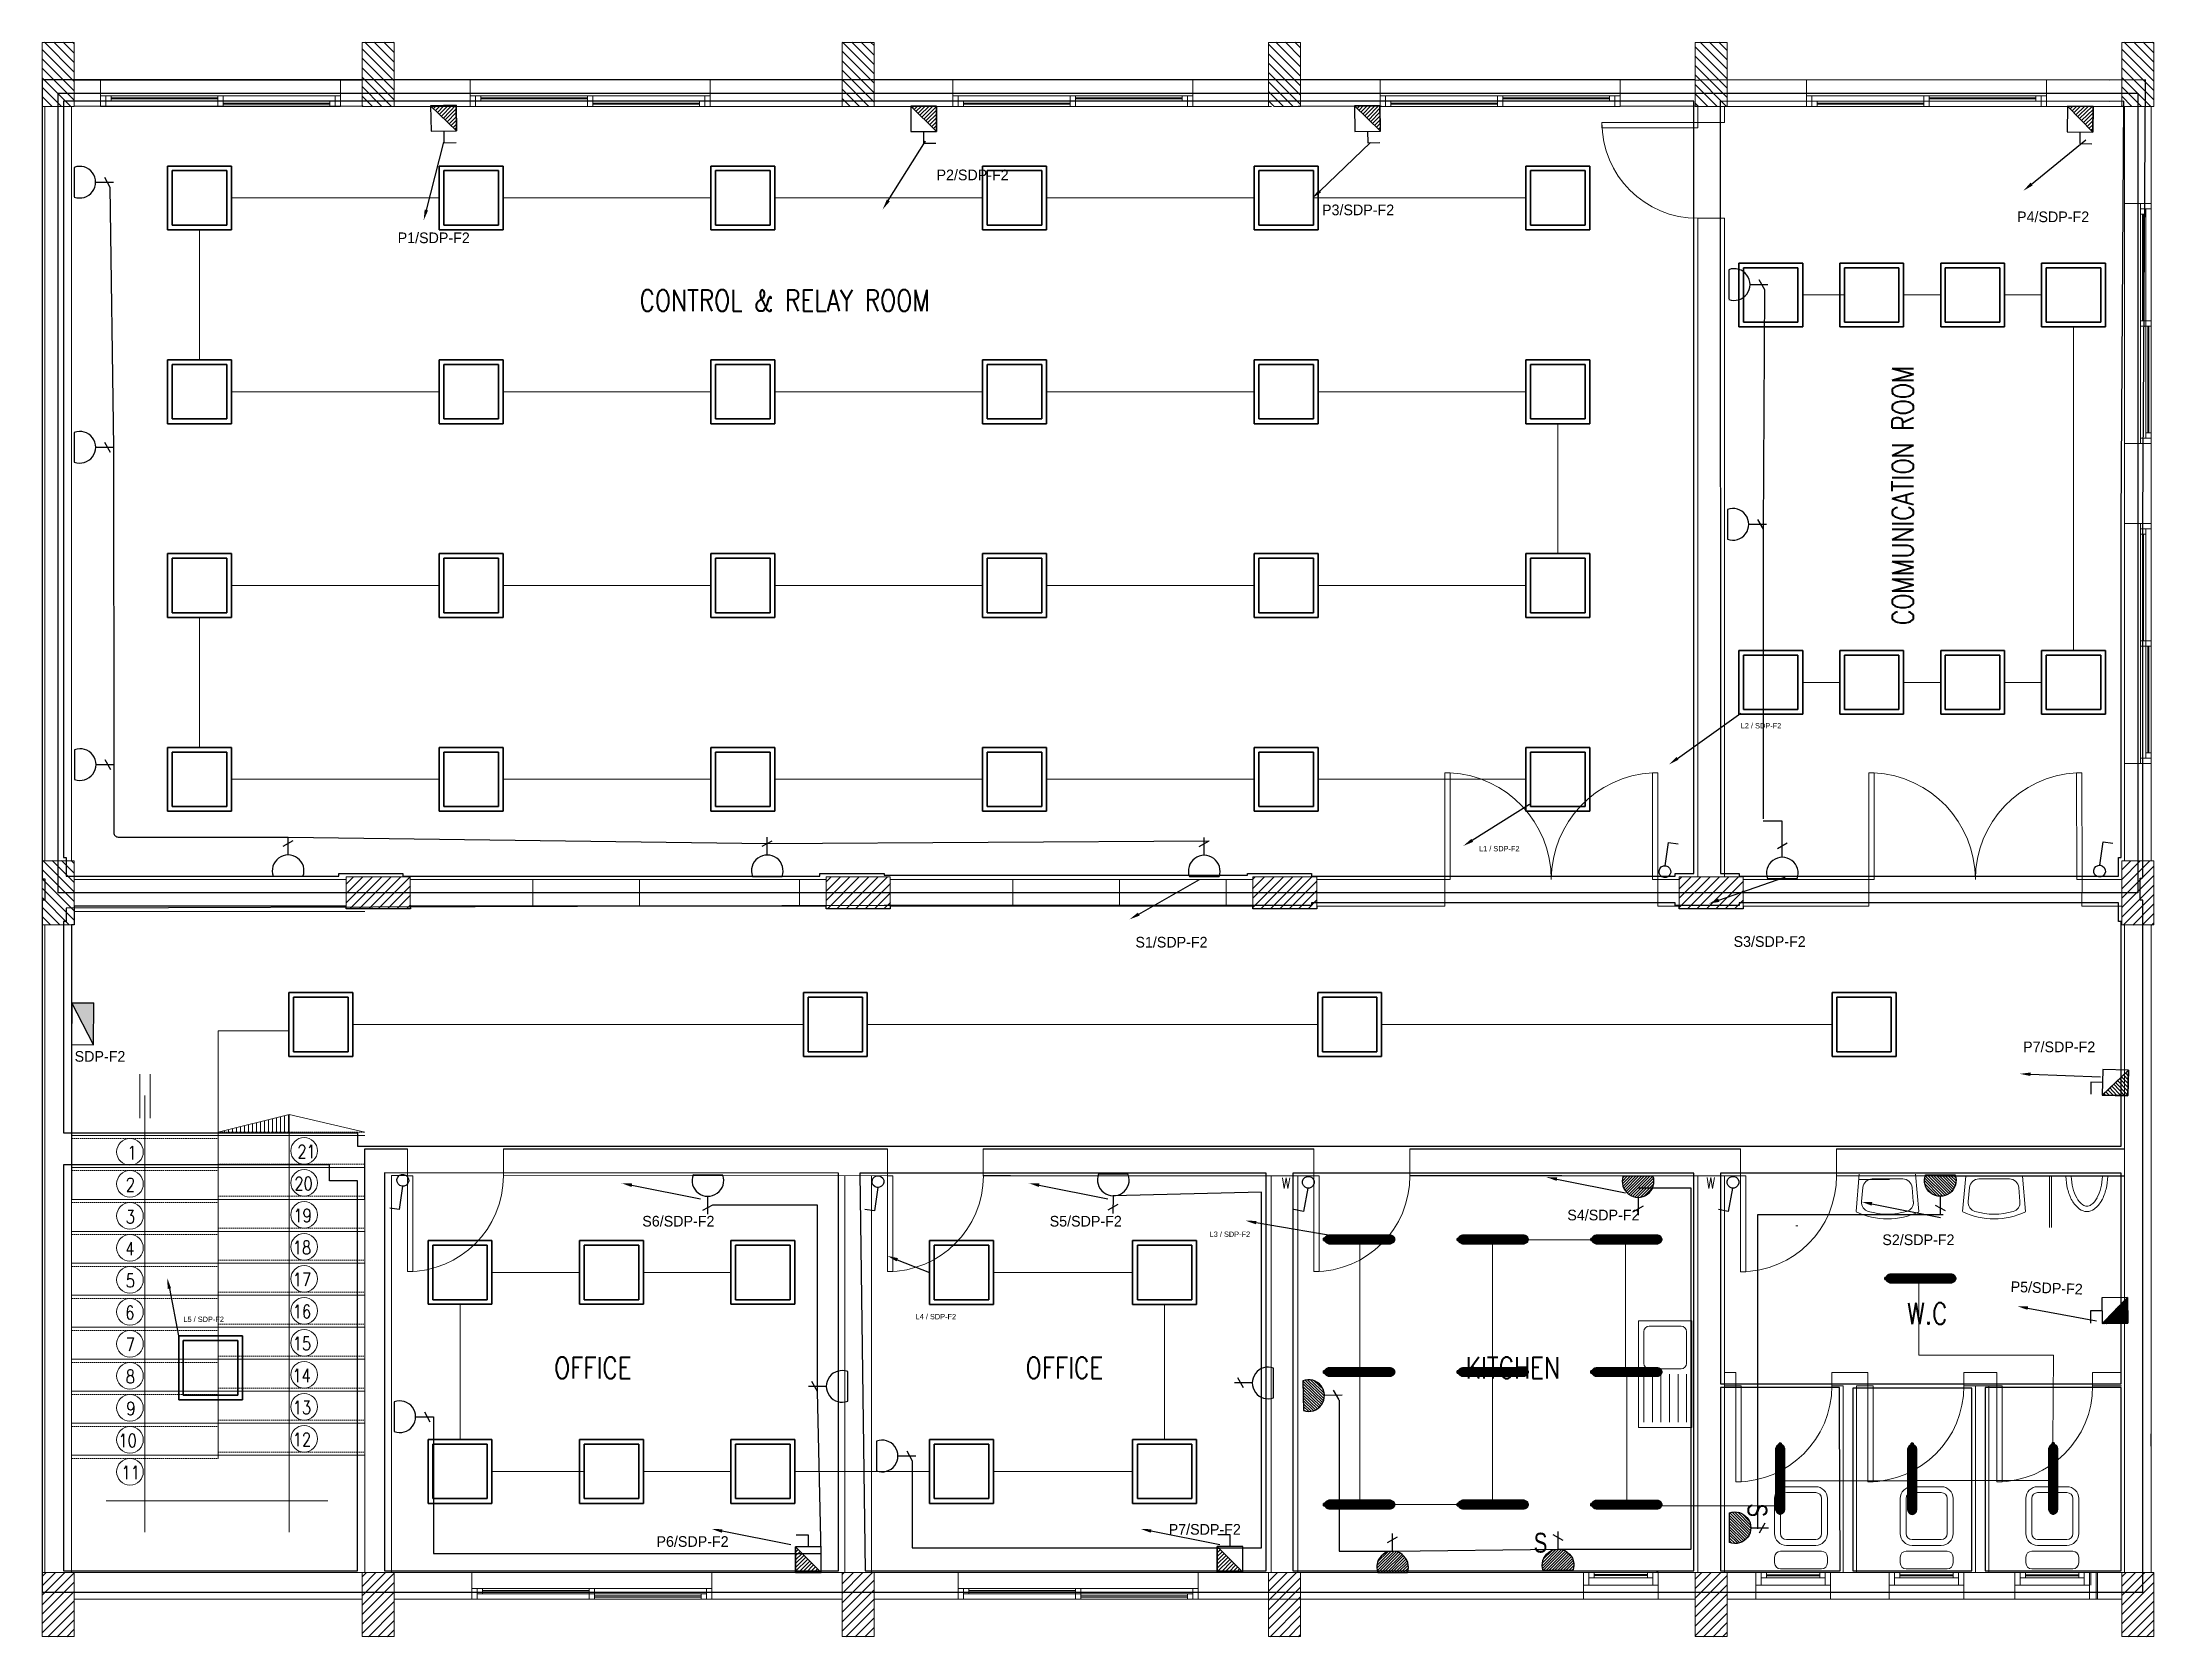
# Model space of a CAD drawing. Header units: inches. Extents: x 0 to 46333, y 12439 to 30520.
# Drawn here: x 0 to 19800, y 15018 to 29974 of the extents above; entities that cross this region are included whole.
import ezdxf
from ezdxf import colors
from ezdxf.entities.mleader import LeaderData, LeaderLine
from ezdxf.enums import TextEntityAlignment as Align
from ezdxf.math import Vec2, Vec3

# ---------------------------------------------------------------- set-up
doc = ezdxf.new("R2010")
doc.units = ezdxf.units.IN
doc.header["$MEASUREMENT"] = 0
doc.linetypes.add('DASHED2', pattern=[9.525, 6.35, -3.175])
doc.linetypes.add('HIDDEN2', pattern=[0.1875, 0.125, -0.0625])
for name, color, linetype, lineweight in [('COLUMNS', 5, 'Continuous', 0), ('COLUMNS1', 4, 'Continuous', 0), ('DOOR', 2, 'Continuous', 0), ('E-LT-SW', 7, 'Continuous', 25), ('EQUIP', 6, 'Continuous', 0), ('FLOOR', 3, 'Continuous', 0), ('STAIR', 2, 'Continuous', 0), ('TEXT', 2, 'Continuous', 0), ('WALL', 7, 'Continuous', 0), ('WC', 2, 'Continuous', 0), ('WINDOW', 4, 'Continuous', 0), ('WIRING', 3, 'Continuous', 0)]:
    doc.layers.add(name, color=color, linetype=linetype, lineweight=lineweight)
doc.layers.add('DLX_FL1_CONT', color=7, linetype='Continuous', true_color=0x969696)
doc.layers.add('DLX_FL1_LUM', color=7, linetype='Continuous', true_color=0xffd400)
for name, color, linetype in [('E-PW-SYM', 7, 'Continuous'), ('E-PW-TXT', 2, 'Continuous'), ('HATCH', 1, 'Continuous'), ('Layer1', 8, 'Continuous'), ('R2V', 6, 'Continuous'), ('Socket', 170, 'Continuous'), ('v.p', 7, 'Continuous'), ('veportes', 5, 'Continuous')]:
    doc.layers.add(name, color=color, linetype=linetype)
doc.styles.add('EN-SCL', font='swisscl.ttf')
doc.styles.add('ROMANS', font='romans.shx', dxfattribs={"width": 0.7, "height": 2.5})
doc.styles.add('ROMDIM', font='romans.shx', dxfattribs={"width": 0.65})
pattern_1 = [(225, (-3319272.4, -9831076.72), (44.19417382, -44.19417382), [])]
pattern_2 = [(225, (2592849.417, -9831076.72), (44.19417382, -44.19417382), [])]
pattern_3 = [(225, (-3319772.4, -9831076.72), (44.19417382, -44.19417382), [])]
pattern_4 = [(225, (2593349.417, -9831076.72), (44.19417382, -44.19417382), [])]
pattern_5 = [(315, (-3004965.02, -10242692.323), (44.19417382, 44.19417382), [])]

msp = doc.modelspace()

# ---------------------------------------------------------------- texts
at = {"insert": (304, 20512), "char_height": 100, "attachment_point": 1}
msp.add_mtext_dynamic_manual_height_columns('SDP-F2', width=325.5, gutter_width=1, heights=[0], dxfattribs=at)
at = {"layer": 'Socket', "char_height": 100, "attachment_point": 1}
for s, insert in [('P2/SDP-F2', (8386, 28779)), ('P3/SDP-F2', (12001, 28451)), ('P4/SDP-F2', (18518, 28386)), ('P1/SDP-F2', (3333, 28189)), ('S1/SDP-F2', (10251, 21583)), ('S3/SDP-F2', (15860, 21589)), ('P7/SDP-F2', (18575, 20601)), ('S4/SDP-F2', (14301, 19024)), ('S6/SDP-F2', (5627, 18966)), ('S5/SDP-F2', (9447, 18966)), ('S2/SDP-F2', (17255, 18792)), ('P7/SDP-F2', (10563, 16076)), ('P6/SDP-F2', (5760, 15962))]:
    msp.add_mtext_dynamic_manual_height_columns(s, width=484, gutter_width=1, heights=[0], dxfattribs=dict(at, insert=insert))
at = {"layer": 'Socket', "insert": (18460, 18353), "char_height": 100, "attachment_point": 1, "rotation": 357.8558}
msp.add_mtext_dynamic_manual_height_columns('P5/SDP-F2', width=484, gutter_width=1, heights=[62.6], dxfattribs=at)
at = {"layer": 'TEXT', "color": 2, "style": 'ROMDIM', "width": 0.8}
for p in [(11664, 19273), (15646, 19274)]:
    msp.add_text('W', height=101, dxfattribs=at).set_placement(p, align=Align.MIDDLE)
at = {"layer": 'WIRING', "attachment_point": 1}
for s, width, gutter_width, insert, char_height in [('L2 / SDP-F2', 748, 1, (15927, 23588), 50), ('L1 / SDP-F2', 748, 1, (13473, 22435), 50), ('L1 / SDP-G', 6.71, 0.0118, (13862, 22301), 0.00236), ('L3 / SDP-F2', 669.35, 1, (10947, 18819), 50), ('L5 / SDP-F2', 748, 1, (1324, 18021), 50), ('L4 / SDP-F2', 748, 1, (8190, 18046), 50)]:
    msp.add_mtext_dynamic_manual_height_columns(s, width=width, gutter_width=gutter_width, heights=[0], dxfattribs=dict(at, insert=insert, char_height=char_height))

# ---------------------------------------------------------------- blocks, each defined once
blk = doc.blocks.new('first floor civil')
at = {"layer": 'HATCH', "linetype": 'Continuous', "extrusion": (0, 0, -1)}
h = blk.add_hatch(dxfattribs=at)
h.set_pattern_fill('ANSI31', color=9, style=0)
h.set_pattern_definition(pattern_1)
h.paths.add_polyline_path([(-582715, 135869), (-582965, 135869), (-582965, 135869), (-583015, 135869), (-583015, 135619), (-583015, 135619), (-583015, 135267), (-582715, 135266)])
h.paths.add_polyline_path([(-582715, 135869), (-582715, 135869), (-582715, 135869), (-582715, 135869), (-582715, 135869), (-582715, 135869), (-582715, 135869), (-582715, 135869)])
h = blk.add_hatch(dxfattribs=at)
h.set_pattern_fill('ANSI31', color=9, style=0)
h.set_pattern_definition(pattern_1)
h.paths.add_polyline_path([(-585715, 135869), (-585965, 135869), (-585965, 135869), (-586015, 135869), (-586015, 135619), (-586015, 135619), (-586015, 135267), (-585715, 135266)])
h = blk.add_hatch(dxfattribs=at)
h.set_pattern_fill('ANSI31', color=9, style=0)
h.set_pattern_definition(pattern_3)
h.paths.add_polyline_path([(-590215, 135869), (-590465, 135869), (-590465, 135869), (-590515, 135869), (-590515, 135619), (-590515, 135619), (-590515, 135267), (-590215, 135266)])
h = blk.add_hatch(dxfattribs=at)
h.set_pattern_fill('ANSI31', color=9, style=0)
h.set_pattern_definition(pattern_3)
h.paths.add_polyline_path([(-594215, 135869), (-594465, 135869), (-594465, 135869), (-594515, 135869), (-594515, 135619), (-594515, 135619), (-594515, 135267), (-594215, 135266)])
h = blk.add_hatch(dxfattribs=at)
h.set_pattern_fill('ANSI31', color=9, style=0)
h.set_pattern_definition(pattern_3)
h.paths.add_polyline_path([(-598215, 135869), (-598465, 135869), (-598465, 135869), (-598515, 135869), (-598515, 135619), (-598515, 135619), (-598515, 135267), (-598215, 135266)])
h = blk.add_hatch(dxfattribs=at)
h.set_pattern_fill('ANSI31', color=9, style=0)
h.set_pattern_definition(pattern_3)
h.paths.add_polyline_path([(-602215, 135869), (-602465, 135869), (-602465, 135869), (-602515, 135869), (-602515, 135619), (-602515, 135619), (-602515, 135267), (-602215, 135266)])
h = blk.add_hatch(dxfattribs=at)
h.set_pattern_fill('ANSI31', color=9, style=0)
h.set_pattern_definition(pattern_1)
h.paths.add_polyline_path([(-582715, 128194), (-582965, 128194), (-582965, 128194), (-583015, 128194), (-583015, 127944), (-583015, 127944), (-583015, 127592), (-582715, 127591)])
h.paths.add_polyline_path([(-582715, 128194), (-582715, 128194), (-582715, 128194), (-582715, 128194), (-582715, 128194), (-582715, 128194), (-582715, 128194), (-582715, 128194)])
at = {"layer": 'HATCH', "linetype": 'Continuous'}
h = blk.add_hatch(dxfattribs=at)
h.set_pattern_fill('ANSI31', color=9, style=0)
h.set_pattern_definition(pattern_4)
h.paths.add_polyline_path([(602215, 127589), (602465, 127589), (602465, 127589), (602515, 127589), (602515, 127838), (602515, 127838), (602515, 128191), (602215, 128191)])
at = {"layer": 'HATCH', "linetype": 'Continuous', "extrusion": (0, 0, -1)}
h = blk.add_hatch(dxfattribs=at)
h.set_pattern_fill('ANSI31', color=9, style=0)
h.set_pattern_definition([(315, (-3004465.02, -10242692.323), (44.19417382, 44.19417382), [])])
h.paths.add_polyline_path([(-586168, 128041), (-586168, 127791), (-586168, 127791), (-586168, 127741), (-585918, 127741), (-585918, 127741), (-585566, 127741), (-585565, 128041)])
h = blk.add_hatch(dxfattribs=at)
h.set_pattern_fill('ANSI31', color=9, style=0)
h.set_pattern_definition(pattern_5)
h.paths.add_polyline_path([(-590668, 128041), (-590668, 127791), (-590668, 127791), (-590668, 127741), (-590418, 127741), (-590418, 127741), (-590066, 127741), (-590065, 128041)])
h = blk.add_hatch(dxfattribs=at)
h.set_pattern_fill('ANSI31', color=9, style=0)
h.set_pattern_definition(pattern_5)
h.paths.add_polyline_path([(-594668, 128041), (-594668, 127791), (-594668, 127791), (-594668, 127741), (-594418, 127741), (-594418, 127741), (-594066, 127741), (-594065, 128041)])
h = blk.add_hatch(dxfattribs=at)
h.set_pattern_fill('ANSI31', color=9, style=0)
h.set_pattern_definition([(315, (-3008965.02, -10242692.55), (44.19417382, 44.19417382), [])])
h.paths.add_polyline_path([(-598668, 128041), (-598668, 127791), (-598668, 127791), (-598668, 127741), (-598418, 127741), (-598418, 127741), (-598066, 127741), (-598065, 128041)])
at = {"layer": 'HATCH', "linetype": 'Continuous'}
h = blk.add_hatch(dxfattribs=at)
h.set_pattern_fill('ANSI31', color=9, style=0)
h.set_pattern_definition(pattern_2)
h.paths.add_polyline_path([(582715, 120914), (582965, 120914), (582965, 120914), (583015, 120914), (583015, 121163), (583015, 121163), (583015, 121516), (582715, 121516)])
h.paths.add_polyline_path([(582715, 120914), (582715, 120914), (582715, 120914), (582715, 120914), (582715, 120914), (582715, 120914), (582715, 120914), (582715, 120914)])
h = blk.add_hatch(dxfattribs=at)
h.set_pattern_fill('ANSI31', color=9, style=0)
h.set_pattern_definition(pattern_2)
h.paths.add_polyline_path([(585715, 120914), (585965, 120914), (585965, 120914), (586015, 120914), (586015, 121163), (586015, 121163), (586015, 121516), (585715, 121516)])
h = blk.add_hatch(dxfattribs=at)
h.set_pattern_fill('ANSI31', color=9, style=0)
h.set_pattern_definition(pattern_4)
h.paths.add_polyline_path([(590215, 120914), (590465, 120914), (590465, 120914), (590515, 120914), (590515, 121163), (590515, 121163), (590515, 121516), (590215, 121516)])
h = blk.add_hatch(dxfattribs=at)
h.set_pattern_fill('ANSI31', color=9, style=0)
h.set_pattern_definition(pattern_4)
h.paths.add_polyline_path([(594215, 120914), (594465, 120914), (594465, 120914), (594515, 120914), (594515, 121163), (594515, 121163), (594515, 121516), (594215, 121516)])
h = blk.add_hatch(dxfattribs=at)
h.set_pattern_fill('ANSI31', color=9, style=0)
h.set_pattern_definition(pattern_4)
h.paths.add_polyline_path([(598215, 120914), (598465, 120914), (598465, 120914), (598515, 120914), (598515, 121163), (598515, 121163), (598515, 121516), (598215, 121516)])
h = blk.add_hatch(dxfattribs=at)
h.set_pattern_fill('ANSI31', color=9, style=0)
h.set_pattern_definition(pattern_4)
h.paths.add_polyline_path([(602215, 120914), (602465, 120914), (602465, 120914), (602515, 120914), (602515, 121163), (602515, 121163), (602515, 121516), (602215, 121516)])
at = {"layer": 'WALL'}
h = blk.add_hatch(dxfattribs=at)
h.set_pattern_fill('ANSI31', color=9, scale=300, angle=45, style=0)
h.set_pattern_definition([(270, (1125359.777, 245171.526), (37.5, -7e-15), [])])
h.paths.add_polyline_path([(584365, 125646), (585031, 125646), (585031, 125813)])
at = {"layer": 'COLUMNS', "color": 9}
for p, q in [((583015, 135867), (582715, 135867)), ((582715, 135267), (582715, 135867)), ((583015, 135691), (583015, 135867)), ((586015, 135867), (585715, 135867)), ((585715, 135267), (585715, 135867)), ((586015, 135691), (586015, 135867)), ((590515, 135867), (590215, 135867)), ((590215, 135267), (590215, 135867)), ((590515, 135691), (590515, 135867)), ((594515, 135867), (594215, 135867)), ((594215, 135267), (594215, 135867)), ((594515, 135691), (594515, 135867)), ((598515, 135867), (598215, 135867)), ((598215, 135267), (598215, 135867)), ((598515, 135691), (598515, 135867)), ((602515, 135867), (602215, 135867)), ((602215, 135267), (602215, 135867)), ((602515, 135691), (602515, 135867)), ((583015, 135267), (583015, 135441)), ((586015, 135267), (586015, 135441)), ((590515, 135267), (590515, 135441)), ((594515, 135267), (594515, 135441)), ((598515, 135267), (598515, 135441)), ((602515, 135267), (602515, 135441)), ((582765, 135267), (582715, 135267)), ((585765, 135267), (585715, 135267)), ((590265, 135267), (590215, 135267)), ((598265, 135267), (598215, 135267)), ((598265, 135267), (598215, 135267)), ((602265, 135267), (602215, 135267)), ((582765, 128192), (582715, 128192)), ((582715, 127592), (582715, 128192)), ((583015, 128016), (583015, 128192)), ((602265, 128191), (602215, 128191)), ((602215, 128191), (602215, 127591)), ((602515, 128191), (602515, 128016)), ((585566, 127991), (585566, 128041)), ((585566, 128041), (586166, 128041)), ((586166, 127741), (586166, 128041)), ((590066, 127991), (590066, 128041)), ((590066, 128041), (590666, 128041)), ((590666, 127741), (590666, 128041)), ((594066, 127991), (594066, 128041)), ((594066, 128041), (594666, 128041)), ((594666, 127741), (594666, 128041)), ((598066, 127991), (598066, 128041)), ((598066, 128041), (598666, 128041)), ((598666, 127741), (598666, 128041)), ((583015, 127592), (583015, 127766)), ((585566, 127741), (585740, 127741)), ((585990, 127741), (586166, 127741)), ((590066, 127741), (590240, 127741)), ((590490, 127741), (590666, 127741)), ((594066, 127741), (594240, 127741)), ((594490, 127741), (594666, 127741)), ((598066, 127741), (598240, 127741)), ((598490, 127741), (598666, 127741)), ((602515, 127766), (602515, 127591)), ((582765, 127592), (582715, 127592)), ((602515, 127591), (602215, 127591)), ((582765, 121516), (582715, 121516)), ((582715, 121516), (582715, 120916)), ((583015, 121516), (583015, 121341)), ((585765, 121516), (585715, 121516)), ((585715, 121516), (585715, 120916)), ((586015, 121516), (586015, 121341)), ((590265, 121516), (590215, 121516)), ((590215, 121516), (590215, 120916)), ((590515, 121516), (590515, 121341)), ((594265, 121516), (594215, 121516)), ((594215, 121516), (594215, 120916)), ((594515, 121516), (594515, 121341)), ((598265, 121516), (598215, 121516)), ((598215, 121516), (598215, 120916)), ((598515, 121516), (598515, 121341)), ((602265, 121516), (602215, 121516)), ((602215, 121516), (602215, 120916)), ((602515, 121516), (602515, 121341)), ((583015, 121091), (583015, 120916)), ((586015, 121091), (586015, 120916)), ((590515, 121091), (590515, 120916)), ((594515, 121091), (594515, 120916)), ((598515, 121091), (598515, 120916)), ((602515, 121091), (602515, 120916)), ((583015, 120916), (582715, 120916)), ((586015, 120916), (585715, 120916)), ((590515, 120916), (590215, 120916)), ((594515, 120916), (594215, 120916)), ((598515, 120916), (598215, 120916)), ((602515, 120916), (602215, 120916))]:
    blk.add_line(p, q, dxfattribs=at)
at = {"layer": 'COLUMNS1', "color": 9}
for p, q in [((583015, 135441), (583015, 135691)), ((586015, 135441), (586015, 135691)), ((590515, 135441), (590515, 135691)), ((594515, 135441), (594515, 135691)), ((598515, 135441), (598515, 135691)), ((602515, 135441), (602515, 135691)), ((583015, 135267), (582765, 135267)), ((586015, 135267), (585765, 135267)), ((590515, 135267), (590265, 135267)), ((594515, 135267), (594265, 135267)), ((594515, 135267), (594265, 135267)), ((598515, 135267), (598265, 135267)), ((598515, 135267), (598265, 135267)), ((602515, 135267), (602265, 135267)), ((583015, 128192), (582765, 128192)), ((602515, 128191), (602265, 128191)), ((583015, 127766), (583015, 128016)), ((585566, 127741), (585566, 127991)), ((590066, 127741), (590066, 127991)), ((594066, 127741), (594066, 127991)), ((598066, 127741), (598066, 127991)), ((602515, 128016), (602515, 127766)), ((585740, 127741), (585990, 127741)), ((590240, 127741), (590490, 127741)), ((594240, 127741), (594490, 127741)), ((598240, 127741), (598490, 127741)), ((583015, 127592), (582765, 127592)), ((583015, 121516), (582765, 121516)), ((586015, 121516), (585765, 121516)), ((590515, 121516), (590265, 121516)), ((594515, 121516), (594265, 121516)), ((597167, 121267), (597167, 121517)), ((598515, 121516), (598265, 121516)), ((598785, 121266), (598785, 121516)), ((600035, 121266), (600035, 121516)), ((601213, 121266), (601213, 121516)), ((602515, 121516), (602265, 121516)), ((583015, 121341), (583015, 121091)), ((586015, 121341), (586015, 121091)), ((590515, 121341), (590515, 121091)), ((594515, 121341), (594515, 121091)), ((598515, 121341), (598515, 121091)), ((602515, 121341), (602515, 121091))]:
    blk.add_line(p, q, dxfattribs=at)
at = {"layer": 'DOOR', "color": 9}
for p, q in [((585715, 135513), (583015, 135513)), ((585715, 135269), (583015, 135269)), ((601537, 124753), (601537, 125232)), ((601557, 124753), (601557, 125232)), ((599158, 124768), (599178, 124768))]:
    blk.add_line(p, q, dxfattribs=at)
for points in [[(598240, 135117), (598240, 135067), (597340, 135067), (597340, 135117)], [(595866, 128017), (595916, 128017), (595917, 129015), (595867, 129015)], [(597866, 128017), (597816, 128017), (597815, 129015), (597865, 129015)], [(599842, 128017), (599892, 128017), (599893, 129015), (599843, 129015)], [(601843, 128017), (601793, 128017), (601792, 129015), (601842, 129015)], [(586140, 125238), (586190, 125238), (586190, 124338), (586140, 124338)], [(590640, 125238), (590690, 125238), (590690, 124338), (590640, 124338)], [(594640, 125238), (594690, 125238), (594690, 124338), (594640, 124338)], [(598641, 125237), (598691, 125237), (598691, 124337), (598641, 124337)], [(598597, 123266), (598647, 123266), (598647, 122366), (598597, 122366)], [(599835, 123266), (599885, 123266), (599885, 122366), (599835, 122366)], [(601042, 123266), (601092, 123266), (601092, 122366), (601042, 122366)]]:
    blk.add_lwpolyline(points, close=True, dxfattribs=at)
for centre, radius, start, end in [((598240, 135117), 900, 180, 270), ((595866, 128017), 1000, 0, 87.0854), ((599842, 128017), 1000, 0, 87.0854), ((586140, 125238), 900, 270, 0), ((590640, 125238), 900, 270, 0), ((594640, 125238), 900, 270, 0), ((598641, 125237), 900, 270, 0), ((598597, 123266), 900, 270, 0), ((599835, 123266), 900, 270, 0), ((601042, 123266), 900, 270, 0)]:
    blk.add_arc(centre, radius, start, end, dxfattribs=at)
at = {"layer": 'DOOR', "color": 9, "extrusion": (0, 0, -1)}
for centre in [(-597866, 128017), (-601843, 128017)]:
    blk.add_arc(centre, 1000, 0, 87.0854, dxfattribs=at)
at = {"layer": 'EQUIP', "color": 9, "linetype": 'Continuous', "lineweight": -3}
for p, q in [((585566, 127766), (583015, 127767)), ((583015, 127767), (583015, 127592)), ((585566, 127741), (585566, 127766)), ((586167, 127741), (585566, 127741)), ((590066, 127766), (586166, 127766)), ((586166, 127766), (586167, 127741)), ((590066, 127741), (590066, 127766)), ((590666, 127741), (590066, 127741)), ((594066, 127766), (590666, 127767)), ((590666, 127767), (590666, 127741)), ((594066, 127741), (594066, 127766)), ((594666, 127741), (594066, 127741)), ((594666, 127767), (594666, 127741)), ((598066, 127741), (598066, 127766)), ((598666, 127741), (598066, 127741)), ((598666, 127766), (598666, 127741)), ((583015, 127592), (582990, 127592)), ((582990, 127592), (582990, 125016)), ((585740, 125016), (585740, 125489)), ((585740, 125489), (586140, 125489)), ((587039, 125489), (590640, 125489)), ((591539, 125489), (594640, 125489)), ((595539, 125489), (598641, 125489)), ((599539, 125489), (602240, 125489))]:
    blk.add_line(p, q, dxfattribs=at)
at = {"layer": 'EQUIP', "color": 9, "linetype": 'Continuous'}
for p, q in [((585740, 125489), (586140, 125489)), ((587039, 125489), (590640, 125489)), ((591539, 125489), (594640, 125489)), ((595539, 125489), (598240, 125489))]:
    blk.add_line(p, q, dxfattribs=at)
at = {"layer": 'EQUIP', "color": 9}
blk.add_line((601988, 121266), (601988, 121516), dxfattribs=at)
at = {"layer": 'FLOOR', "color": 9}
for p, q in [((588516, 128016), (586166, 128016)), ((587298, 128016), (588216, 128016)), ((588316, 128016), (587960, 128016)), ((587966, 128016), (588316, 128016)), ((588115, 128016), (589833, 128016)), ((588666, 128016), (588316, 128016)), ((588316, 128016), (588671, 128016)), ((589833, 128016), (588415, 128016)), ((591798, 128016), (592716, 128016)), ((592466, 128016), (592816, 128016)), ((593166, 128016), (592816, 128016)), ((593833, 128016), (592915, 128016)), ((583015, 127716), (585740, 127716)), ((588516, 127766), (586166, 127766)), ((586167, 127742), (586167, 127741)), ((588316, 127766), (587960, 127766)), ((588115, 127766), (589833, 127766)), ((588316, 127766), (588671, 127766)), ((593016, 127766), (591798, 127766)), ((592816, 127766), (592460, 127766)), ((592615, 127766), (593833, 127766)), ((592816, 127766), (593171, 127766)), ((587039, 125239), (587039, 125239)), ((595539, 125239), (595539, 125239)), ((599539, 125238), (599539, 125238))]:
    blk.add_line(p, q, dxfattribs=at)
at = {"layer": 'R2V', "color": 9, "linetype": 'Continuous'}
blk.add_lwpolyline([(602366, 127891), (582866, 127891), (582866, 135391), (602366, 135391)], close=True, dxfattribs=at)
at = {"layer": 'STAIR', "color": 9}
for p, q in [((583630, 126191), (583630, 125777)), ((583726, 126191), (583726, 125777)), ((583678, 121895), (583678, 125991)), ((583316, 122190), (585393, 122190))]:
    blk.add_line(p, q, dxfattribs=at)
at = {"layer": 'STAIR', "color": 9, "linetype": 'DASHED2', "ltscale": 2}
for p, q in [((582990, 125586), (584365, 125586)), ((584365, 125646), (585740, 125646)), ((584365, 125346), (585740, 125346)), ((582990, 125286), (584365, 125286)), ((582990, 124986), (584365, 124986)), ((584365, 125046), (585740, 125046)), ((584365, 124746), (585740, 124746)), ((582990, 124686), (584365, 124686)), ((582990, 124386), (584365, 124386)), ((584365, 124446), (585740, 124446)), ((582990, 124086), (584365, 124086)), ((584365, 124146), (585740, 124146)), ((582990, 123786), (584365, 123786)), ((584365, 123846), (585740, 123846)), ((582990, 123486), (584365, 123486)), ((584365, 123546), (585740, 123546)), ((582990, 123186), (584365, 123186)), ((584365, 123246), (585740, 123246)), ((582990, 122886), (584365, 122886)), ((584365, 122946), (585740, 122946)), ((582990, 122586), (584365, 122586)), ((584365, 122646), (585740, 122646))]:
    blk.add_line(p, q, dxfattribs=at)
at = {"layer": 'TEXT', "color": 9}
for centre in [(583538, 125461), (585171, 125471), (583538, 125161), (585171, 125171), (583538, 124861), (585171, 124871), (583538, 124561), (585171, 124571), (583538, 124261), (585171, 124271), (583538, 123961), (585171, 123971), (583538, 123661), (585171, 123671), (583538, 123361), (585171, 123371), (583538, 123061), (585171, 123071), (583538, 122761), (585171, 122771), (583538, 122461)]:
    blk.add_circle(centre, 125, dxfattribs=at)
at = {"layer": 'WALL', "color": 9}
for p, q in [((583262, 135267), (583262, 135517)), ((585512, 135267), (585512, 135517)), ((586729, 135517), (586015, 135517)), ((586729, 135267), (586729, 135517)), ((588979, 135267), (588979, 135517)), ((590218, 135517), (588979, 135517)), ((591253, 135517), (590515, 135517)), ((591253, 135267), (591253, 135517)), ((593503, 135267), (593503, 135517)), ((593503, 135517), (594241, 135517)), ((594516, 135518), (595272, 135519)), ((595260, 135267), (595260, 135517)), ((597510, 135519), (598215, 135520)), ((597510, 135267), (597510, 135517)), ((602215, 135516), (598515, 135517)), ((599260, 135267), (599260, 135517)), ((601510, 135267), (601510, 135517)), ((582740, 135267), (582741, 128192)), ((582990, 135267), (582991, 128192)), ((586729, 135267), (586015, 135267)), ((590218, 135267), (588979, 135267)), ((591253, 135267), (590515, 135267)), ((593503, 135267), (594241, 135267)), ((594491, 135268), (595272, 135269)), ((597510, 135269), (598240, 135269)), ((598240, 135269), (598240, 135117)), ((598489, 135117), (598489, 135267)), ((602215, 135266), (598515, 135267)), ((602240, 135268), (602240, 128192)), ((602490, 135268), (602490, 128192)), ((598240, 135117), (598489, 135117)), ((602490, 134355), (602240, 134355)), ((598237, 134218), (598490, 134218)), ((598240, 134218), (598240, 128041)), ((598490, 134218), (598490, 128041)), ((602490, 132105), (602240, 132105)), ((602490, 131355), (602240, 131355)), ((602490, 129105), (602240, 129105)), ((582741, 128442), (582740, 128192)), ((585566, 128016), (583015, 128015)), ((587316, 128016), (587316, 127766)), ((588316, 127766), (588316, 128016)), ((588316, 127766), (588316, 128016)), ((589816, 128016), (589816, 127766)), ((590066, 128016), (589816, 128016)), ((591816, 128016), (590666, 128017)), ((591816, 128016), (591816, 127766)), ((592816, 127766), (592816, 128016)), ((592816, 127766), (592816, 128016)), ((593816, 128016), (593816, 127766)), ((594066, 128016), (593816, 128016)), ((595866, 128016), (594666, 128017)), ((595866, 127766), (595866, 128017)), ((597866, 127766), (597866, 128017)), ((598066, 128016), (597866, 128016)), ((599842, 128016), (598666, 128017)), ((599842, 127766), (599842, 128017)), ((601842, 127766), (601843, 128017)), ((602215, 128016), (601843, 128016)), ((585566, 127766), (583015, 127767)), ((590066, 127766), (589816, 127766)), ((591796, 127766), (590666, 127767)), ((594066, 127766), (593816, 127766)), ((595866, 127766), (594666, 127767)), ((598066, 127766), (597866, 127766)), ((599842, 127766), (598666, 127767)), ((602215, 127766), (601842, 127766)), ((582740, 127592), (582740, 121516)), ((582990, 127592), (582990, 121516)), ((602240, 127591), (602240, 121516)), ((602490, 127591), (602490, 121516)), ((584365, 125646), (585031, 125813)), ((585031, 121895), (585031, 125813)), ((585031, 125813), (585740, 125646)), ((582990, 125616), (585740, 125616)), ((584365, 125616), (584365, 125646)), ((584365, 122586), (584365, 125616)), ((585740, 125489), (585740, 121516)), ((586140, 125235), (586140, 125489)), ((587298, 125489), (587039, 125489)), ((587039, 125235), (587039, 125489)), ((590640, 125235), (590640, 125489)), ((591816, 125489), (591539, 125489)), ((591539, 125235), (591539, 125489)), ((594640, 125235), (594640, 125489)), ((596965, 125489), (595539, 125489)), ((595539, 125235), (595539, 125489)), ((598496, 125489), (598515, 125489)), ((598640, 125235), (598641, 125489)), ((599539, 125235), (599539, 125489)), ((582990, 125316), (585740, 125316)), ((585990, 125239), (585990, 121516)), ((585990, 125239), (586140, 125239)), ((587039, 125239), (590640, 125238)), ((590240, 125238), (590240, 121516)), ((590490, 125238), (590490, 121516)), ((591796, 125239), (591539, 125239)), ((591539, 125238), (594640, 125238)), ((594240, 125238), (594240, 121516)), ((594490, 125238), (594490, 121516)), ((596965, 125239), (595539, 125239)), ((595539, 125237), (598640, 125237)), ((598240, 125237), (598240, 121516)), ((598490, 125237), (598490, 121516)), ((598515, 125239), (598515, 125239)), ((599539, 125237), (602240, 125236)), ((600489, 125232), (602240, 125232)), ((582990, 125016), (585740, 125016)), ((582990, 124716), (585740, 124716)), ((582990, 124416), (585740, 124416)), ((582990, 124116), (585740, 124116)), ((582990, 123816), (585740, 123816)), ((582990, 123516), (585740, 123516)), ((598597, 123391), (598490, 123391)), ((598597, 123264), (598597, 123391)), ((599496, 123267), (599496, 123392)), ((599835, 123391), (599496, 123392)), ((599835, 123391), (599728, 123391)), ((599835, 123264), (599835, 123391)), ((600734, 123267), (600734, 123392)), ((601042, 123392), (600734, 123392)), ((601042, 123267), (601042, 123392)), ((601941, 123267), (601941, 123392)), ((601941, 123267), (601941, 123392)), ((602211, 123392), (601941, 123392)), ((582990, 123216), (585740, 123216)), ((598597, 123266), (598490, 123266)), ((599603, 123267), (599496, 123267)), ((599603, 123267), (599603, 121517)), ((599728, 123267), (599728, 121516)), ((599835, 123266), (599728, 123266)), ((601042, 123267), (600734, 123267)), ((600842, 123267), (600842, 121518)), ((600967, 123267), (600967, 121517)), ((602211, 123267), (601941, 123267)), ((582990, 122916), (585740, 122916)), ((602489, 122817), (602490, 122583)), ((582990, 122616), (585740, 122616)), ((583015, 121516), (585715, 121516)), ((586015, 121516), (590215, 121516)), ((586743, 121266), (586743, 121516)), ((588993, 121266), (588993, 121516)), ((590515, 121516), (594215, 121516)), ((591303, 121266), (591303, 121516)), ((593553, 121266), (593553, 121516)), ((594015, 121516), (595365, 121516)), ((594507, 121516), (598215, 121516)), ((597851, 121518), (597867, 121518)), ((597867, 121518), (597867, 121267)), ((602240, 121516), (598490, 121516)), ((602215, 121517), (598515, 121516)), ((599469, 121517), (599485, 121517)), ((599485, 121517), (599485, 121266)), ((600735, 121517), (600735, 121266)), ((601865, 121516), (602215, 121516)), ((601913, 121517), (601913, 121266)), ((601974, 121517), (601974, 121266)), ((583020, 121266), (585715, 121266)), ((586020, 121266), (590215, 121266)), ((590520, 121266), (594215, 121266)), ((594020, 121266), (595365, 121266)), ((598215, 121266), (594459, 121267)), ((598515, 121267), (602215, 121266)), ((598515, 121266), (599365, 121266))]:
    blk.add_line(p, q, dxfattribs=at)
blk.add_arc((601042, 123267), 0.5, 270.0355, 359.9521, dxfattribs=at)
at = {"layer": 'WC', "color": 9}
for p, q in [((599754, 125251), (599723, 124901)), ((599748, 125203), (600036, 125203)), ((600161, 125207), (599875, 125207)), ((600282, 125251), (600313, 124901)), ((600752, 125232), (600723, 124901)), ((601161, 125207), (600875, 125207)), ((601284, 125232), (601313, 124901)), ((599787, 125127), (599776, 124995)), ((600249, 125127), (600260, 124995)), ((600787, 125127), (600776, 124995)), ((601249, 125127), (601260, 124995)), ((598490, 123459), (598490, 123987)), ((598184, 123877), (597684, 123877)), ((597684, 122877), (597684, 123877)), ((597734, 123477), (597734, 123777)), ((598084, 123827), (597784, 123827)), ((598134, 123477), (598134, 123777)), ((598184, 122877), (598184, 123877)), ((597734, 123377), (597734, 122927)), ((598084, 123427), (597784, 123427)), ((597814, 123377), (597814, 122927)), ((597894, 123377), (597894, 122927)), ((597974, 123377), (597974, 122927)), ((598054, 123377), (598054, 122927)), ((598134, 123377), (598134, 122927)), ((598490, 122459), (598490, 122987)), ((598184, 122877), (597684, 122877)), ((598489, 122558), (598489, 122949)), ((598489, 122679), (598489, 122659)), ((598960, 122211), (598960, 121881)), ((599015, 122211), (599015, 121881)), ((599345, 122321), (599070, 122321)), ((599345, 122266), (599070, 122266)), ((599400, 121881), (599400, 122211)), ((599455, 121881), (599455, 122211)), ((600138, 122211), (600138, 121881)), ((600193, 122211), (600193, 121881)), ((600523, 122321), (600248, 122321)), ((600523, 122266), (600248, 122266)), ((600578, 121881), (600578, 122211)), ((600633, 121881), (600633, 122211)), ((601316, 122211), (601316, 121881)), ((601371, 122211), (601371, 121881)), ((601701, 122321), (601426, 122321)), ((601701, 122266), (601426, 122266)), ((601756, 121881), (601756, 122211)), ((601811, 121881), (601811, 122211)), ((598489, 121658), (598489, 122049)), ((598489, 121779), (598489, 121759)), ((599345, 121826), (599070, 121826)), ((599345, 121771), (599070, 121771)), ((600523, 121826), (600248, 121826)), ((600523, 121771), (600248, 121771)), ((601701, 121826), (601426, 121826)), ((601701, 121771), (601426, 121771)), ((598960, 121606), (598960, 121661)), ((599015, 121716), (599400, 121716)), ((599455, 121661), (599455, 121606)), ((600138, 121606), (600138, 121661)), ((600193, 121716), (600578, 121716)), ((600633, 121661), (600633, 121606)), ((601316, 121606), (601316, 121661)), ((601371, 121716), (601756, 121716)), ((601811, 121661), (601811, 121606)), ((599400, 121551), (599015, 121551)), ((600578, 121551), (600193, 121551)), ((601756, 121551), (601371, 121551))]:
    blk.add_line(p, q, dxfattribs=at)
at = {"layer": 'WC', "color": 9, "extrusion": (0, 0, -1)}
for centre, radius, start, end in [((-599875, 125119), 88, 5, 90), ((-600161, 125119), 88, 90, 175), ((-600875, 125119), 88, 5, 90), ((-601161, 125119), 88, 90, 175), ((-602319, 125253), 628, 346.9925, 358.0401), ((-602319, 125253), 578, 346.9925, 357.8704), ((-601456, 125253), 578, 182.1296, 193.0075), ((-601456, 125253), 628, 181.9599, 193.0075), ((-599863, 124987), 88, 286.4816, 5), ((-600173, 124987), 88, 175, 253.5184), ((-600863, 124987), 88, 286.4816, 5), ((-601173, 124987), 88, 175, 253.5184), ((-602106, 125204), 409, 330.8517, 346.9925), ((-601972, 125129), 255, 306.6021, 330.8517), ((-602106, 125204), 359, 330.8517, 346.9925), ((-601972, 125129), 205, 306.6021, 330.8517), ((-601888, 125016), 63.9, 270, 306.6021), ((-601888, 125016), 63.9, 233.3979, 270), ((-601804, 125129), 205, 209.1483, 233.3979), ((-601804, 125129), 255, 209.1483, 233.3979), ((-601669, 125204), 359, 193.0075, 209.1483), ((-601669, 125204), 409, 193.0075, 209.1483), ((-600018, 125510), 677, 244.1908, 295.8092), ((-600018, 125510), 633, 253.5184, 286.4816), ((-601018, 125510), 677, 244.1908, 295.8092), ((-601018, 125510), 633, 253.5184, 286.4816), ((-601888, 125016), 114, 270, 306.6021), ((-601888, 125016), 114, 233.3979, 270), ((-599070, 122211), 110, 0, 90), ((-599070, 122211), 55, 0, 90), ((-599345, 122211), 110, 90, 180), ((-599345, 122211), 55, 90, 180), ((-600248, 122211), 110, 0, 90), ((-600248, 122211), 55, 0, 90), ((-600523, 122211), 110, 90, 180), ((-600523, 122211), 55, 90, 180), ((-601426, 122211), 110, 0, 90), ((-601426, 122211), 55, 0, 90), ((-601701, 122211), 110, 90, 180), ((-601701, 122211), 55, 90, 180), ((-599070, 121881), 110, 270, 0), ((-599070, 121881), 55, 270, 0), ((-599345, 121881), 110, 180, 270), ((-599345, 121881), 55, 180, 270), ((-600248, 121881), 110, 270, 0), ((-600248, 121881), 55, 270, 0), ((-600523, 121881), 110, 180, 270), ((-600523, 121881), 55, 180, 270), ((-601426, 121881), 110, 270, 0), ((-601426, 121881), 55, 270, 0), ((-601701, 121881), 110, 180, 270), ((-601701, 121881), 55, 180, 270), ((-599015, 121661), 55, 0, 90), ((-599015, 121606), 55, 270, 0), ((-599400, 121661), 55, 90, 180), ((-599400, 121606), 55, 180, 270), ((-600193, 121661), 55, 0, 90), ((-600193, 121606), 55, 270, 0), ((-600578, 121661), 55, 90, 180), ((-600578, 121606), 55, 180, 270), ((-601371, 121661), 55, 0, 90), ((-601371, 121606), 55, 270, 0), ((-601756, 121661), 55, 90, 180), ((-601756, 121606), 55, 180, 270)]:
    blk.add_arc(centre, radius, start, end, dxfattribs=at)
at = {"layer": 'WC', "color": 9}
for centre, start, end in [((597784, 123777), 90, 180), ((598084, 123777), 0, 90), ((597784, 123477), 180, 270), ((598084, 123477), 270, 0)]:
    blk.add_arc(centre, 50, start, end, dxfattribs=at)
at = {"layer": 'WINDOW', "color": 9}
for p, q in [((585512, 135517), (583262, 135517)), ((588979, 135517), (586729, 135517)), ((591253, 135517), (593503, 135517)), ((595260, 135517), (597510, 135517)), ((599260, 135517), (601510, 135517)), ((585512, 135367), (583262, 135367)), ((585512, 135267), (583262, 135267)), ((583312, 135367), (583312, 135267)), ((585462, 135317), (583312, 135317)), ((583362, 135317), (583362, 135367)), ((583362, 135347), (584362, 135347)), ((583362, 135337), (584362, 135337)), ((584362, 135367), (584362, 135267)), ((584412, 135367), (584412, 135267)), ((584412, 135297), (585412, 135297)), ((584412, 135287), (585412, 135287)), ((585412, 135317), (585412, 135267)), ((585462, 135367), (585462, 135267)), ((588979, 135367), (586729, 135367)), ((588979, 135267), (586729, 135267)), ((586779, 135367), (586779, 135267)), ((588929, 135317), (586779, 135317)), ((586829, 135317), (586829, 135367)), ((586829, 135347), (587829, 135347)), ((586829, 135337), (587829, 135337)), ((587829, 135367), (587829, 135267)), ((587879, 135367), (587879, 135267)), ((587879, 135297), (588879, 135297)), ((587879, 135287), (588879, 135287)), ((588879, 135317), (588879, 135267)), ((588929, 135367), (588929, 135267)), ((591253, 135367), (593503, 135367)), ((591253, 135267), (593503, 135267)), ((591303, 135367), (591303, 135267)), ((591303, 135317), (593453, 135317)), ((591353, 135317), (591353, 135267)), ((592353, 135297), (591353, 135297)), ((592353, 135287), (591353, 135287)), ((592353, 135367), (592353, 135267)), ((592403, 135367), (592403, 135267)), ((593403, 135347), (592403, 135347)), ((593403, 135337), (592403, 135337)), ((593403, 135317), (593403, 135367)), ((593453, 135367), (593453, 135267)), ((595260, 135367), (597510, 135367)), ((595260, 135267), (597510, 135267)), ((595310, 135367), (595310, 135267)), ((595310, 135317), (597460, 135317)), ((595360, 135317), (595360, 135267)), ((596360, 135297), (595360, 135297)), ((596360, 135287), (595360, 135287)), ((596360, 135367), (596360, 135267)), ((596410, 135367), (596410, 135267)), ((597410, 135347), (596410, 135347)), ((597410, 135337), (596410, 135337)), ((597410, 135317), (597410, 135367)), ((597460, 135367), (597460, 135267)), ((599260, 135367), (601510, 135367)), ((599260, 135267), (601510, 135267)), ((599310, 135367), (599310, 135267)), ((599310, 135317), (601460, 135317)), ((599360, 135317), (599360, 135267)), ((600360, 135297), (599360, 135297)), ((600360, 135287), (599360, 135287)), ((600360, 135367), (600360, 135267)), ((600410, 135367), (600410, 135267)), ((601410, 135347), (600410, 135347)), ((601410, 135337), (600410, 135337)), ((601410, 135317), (601410, 135367)), ((601460, 135367), (601460, 135267)), ((602240, 132105), (602240, 134355)), ((602390, 132105), (602390, 134355)), ((602390, 134305), (602490, 134305)), ((602440, 134255), (602390, 134255)), ((602410, 134255), (602410, 133255)), ((602420, 134255), (602420, 133255)), ((602440, 132155), (602440, 134305)), ((602490, 132105), (602490, 134355)), ((602390, 133255), (602490, 133255)), ((602390, 133205), (602490, 133205)), ((602460, 133205), (602460, 132205)), ((602470, 133205), (602470, 132205)), ((602390, 132155), (602490, 132155)), ((602440, 132205), (602490, 132205)), ((602240, 129105), (602240, 131355)), ((602390, 129105), (602390, 131355)), ((602390, 131305), (602490, 131305)), ((602440, 129155), (602440, 131305)), ((602490, 129105), (602490, 131355)), ((602440, 131255), (602390, 131255)), ((602410, 131255), (602410, 130255)), ((602420, 131255), (602420, 130255)), ((602390, 130255), (602490, 130255)), ((602390, 130205), (602490, 130205)), ((602460, 130205), (602460, 129205)), ((602470, 130205), (602470, 129205)), ((602390, 129155), (602490, 129155)), ((602440, 129205), (602490, 129205)), ((588993, 121516), (586743, 121516)), ((593553, 121516), (591303, 121516)), ((597867, 121518), (597167, 121517)), ((597867, 121397), (597167, 121397)), ((597217, 121516), (597217, 121397)), ((597817, 121467), (597217, 121467)), ((597267, 121516), (597267, 121467)), ((597767, 121497), (597267, 121497)), ((597767, 121487), (597267, 121487)), ((597767, 121467), (597767, 121517)), ((597817, 121397), (597817, 121517)), ((599485, 121517), (598785, 121516)), ((599485, 121396), (598785, 121396)), ((598835, 121515), (598835, 121396)), ((599435, 121466), (598835, 121466)), ((598885, 121515), (598885, 121466)), ((599385, 121496), (598885, 121496)), ((599385, 121486), (598885, 121486)), ((599385, 121466), (599385, 121516)), ((599435, 121396), (599435, 121516)), ((600735, 121517), (600035, 121516)), ((600735, 121396), (600035, 121396)), ((600085, 121515), (600085, 121396)), ((600685, 121466), (600085, 121466)), ((600135, 121515), (600135, 121466)), ((600635, 121496), (600135, 121496)), ((600635, 121486), (600135, 121486)), ((600635, 121466), (600635, 121516)), ((600685, 121396), (600685, 121516)), ((601913, 121517), (601213, 121516)), ((601913, 121396), (601213, 121396)), ((601263, 121515), (601263, 121396)), ((601863, 121466), (601263, 121466)), ((601313, 121515), (601313, 121466)), ((601813, 121496), (601313, 121496)), ((601813, 121486), (601313, 121486)), ((601813, 121466), (601813, 121516)), ((601863, 121396), (601863, 121516)), ((601924, 121396), (601924, 121516)), ((588993, 121366), (586743, 121366)), ((588993, 121266), (586743, 121266)), ((586793, 121366), (586793, 121266)), ((588943, 121316), (586793, 121316)), ((586843, 121316), (586843, 121366)), ((586843, 121346), (587843, 121346)), ((586843, 121336), (587843, 121336)), ((587843, 121366), (587843, 121266)), ((587893, 121366), (587893, 121266)), ((587893, 121296), (588893, 121296)), ((587893, 121286), (588893, 121286)), ((588893, 121316), (588893, 121266)), ((588943, 121366), (588943, 121266)), ((593553, 121366), (591303, 121366)), ((593553, 121266), (591303, 121266)), ((591353, 121366), (591353, 121266)), ((593503, 121316), (591353, 121316)), ((591403, 121316), (591403, 121366)), ((591403, 121346), (592403, 121346)), ((591403, 121336), (592403, 121336)), ((592403, 121366), (592403, 121266)), ((592453, 121366), (592453, 121266)), ((592453, 121296), (593453, 121296)), ((592453, 121286), (593453, 121286)), ((593453, 121316), (593453, 121266)), ((593503, 121366), (593503, 121266)), ((597167, 121267), (597867, 121266)), ((598785, 121266), (599485, 121265)), ((600035, 121266), (600735, 121265)), ((601213, 121266), (601913, 121265))]:
    blk.add_line(p, q, dxfattribs=at)
at = {"layer": 'WINDOW', "color": 9, "linetype": 'HIDDEN2'}
for p, q in [((602240, 125014), (602240, 122014)), ((602490, 125014), (602490, 122014))]:
    blk.add_line(p, q, dxfattribs=at)
at = {"layer": 'TEXT', "color": 9, "style": 'ROMANS', "width": 0.8}
for s, height, p in [('CONTROL & RELAY ROOM', 200, (588316, 133347)), ('1', 125, (583513, 125391)), ('21', 125, (585108, 125401)), ('2', 125, (583499, 125091)), ('20', 125, (585080, 125101)), ('3', 125, (583499, 124791)), ('19', 125, (585070, 124801)), ('4', 125, (583494, 124491)), ('18', 125, (585065, 124501)), ('5', 125, (583499, 124191)), ('17', 125, (585065, 124201)), ('6', 125, (583494, 123891)), ('16', 125, (585065, 123901)), ('W.C', 200, (600203, 123844)), ('7', 125, (583499, 123591)), ('15', 125, (585065, 123601)), ('8', 125, (583499, 123291)), ('14', 125, (585061, 123301)), ('OFFICE', 200, (587515, 123336)), ('OFFICE', 200, (591937, 123336)), ('KITCHEN', 200, (596063, 123336)), ('9', 125, (583504, 122991)), ('13', 125, (585065, 123001)), ('10', 125, (583430, 122691)), ('12', 125, (585065, 122701)), ('11', 125, (583459, 122391))]:
    blk.add_text(s, height=height, dxfattribs=at).set_placement(p)
blk.add_text('COMMUNICATION ROOM', height=200, rotation=90, dxfattribs=at).set_placement((600263, 130402))
blk = doc.blocks.new('SW01')
at = {"layer": 'E-LT-SW', "color": 7}
for p, q in [((41, 113), (222, 294)), ((222, 294), (296, 220))]:
    blk.add_line(p, q, dxfattribs=at)
blk.add_circle((0, 64), 64, dxfattribs=at)
blk = doc.blocks.new('FAG')
at = {"lineweight": 0}
blk.add_hatch(color=13, dxfattribs=at).paths.add_polyline_path([(0.3, 0.041), (-0.3, 0.041), (-0.3, -0.275)])
at = {"layer": 'Layer1'}
for p, q in [((0.3, 0.041), (-0.3, 0.041)), ((-0.3, -0.275), (-0.3, 0.041)), ((0.3, 0.041), (-0.3, -0.275)), ((0.3, -0.275), (0.3, 0.041)), ((-0.3, -0.275), (0.3, -0.275))]:
    blk.add_line(p, q, dxfattribs=at)
blk = doc.blocks.new('E-S03')
at = {"layer": 'E-PW-SYM', "color": 0}
for p, q in [((-63, 381), (63, 451)), ((-187, 0), (187, 0))]:
    blk.add_line(p, q, dxfattribs=at)
at = {"layer": 'E-PW-SYM', "color": 4}
blk.add_line((0, 270), (0, 495), dxfattribs=at)
at = {"layer": 'E-PW-SYM', "color": 0}
blk.add_arc((0, 70), 200, 339.5371, 200.4629, dxfattribs=at)
at = {"layer": 'E-PW-TXT', "style": 'EN-SCL'}
for tag, p in [('SOCKET3 ABB.', (185, 727)), ('SOCKET3', (534, 203))]:
    blk.add_attdef(tag, text='', height=250, dxfattribs=at).set_placement(p, align=Align.MIDDLE_CENTER)
blk = doc.blocks.new('SW-S-WP')
at = {"layer": 'veportes', "linetype": 'Continuous'}
h = blk.add_hatch(dxfattribs=at)
h.set_pattern_fill('ANSI31', color=1, scale=125, style=0)
h.set_pattern_definition([(45, (27655.371, -14616.151), (-11.04854346, 11.04854346), [])])
edge = h.paths.add_edge_path()
edge.add_arc((560451, 114616), 123, 339.5371, 560.4629)
edge.add_line((560336, 114573), (560565, 114573))
at = {"layer": 'E-PW-SYM', "color": 4}
ref = blk.add_blockref('E-S03', (560451, 114572), dxfattribs=dict(at, xscale=-0.6186868656768638, yscale=0.6186868694394434, zscale=0.6186868686868686))
ref.add_attrib('SOCKET3 ABB.', 'S', dxfattribs={"layer": 'E-PW-TXT', "height": 155, "style": 'EN-SCL'}).set_placement((560314, 114790), align=Align.MIDDLE_CENTER)
blk = doc.blocks.new('S-WE-P')
at = {"layer": 'veportes', "linetype": 'Continuous'}
h = blk.add_hatch(dxfattribs=at)
h.set_pattern_fill('ANSI31', color=1, scale=125, style=0)
h.set_pattern_definition([(45, (27665.824, -14194.343), (-11.04854346, 11.04854346), [])])
edge = h.paths.add_edge_path()
edge.add_arc((560461, 115038), 123, 339.5371, 560.4629)
edge.add_line((560346, 114995), (560576, 114995))
at = {"layer": 'E-PW-SYM', "color": 4, "xscale": 0.6186868656768638, "yscale": 0.6186868656768638, "zscale": 0.6186868656768638}
blk.add_blockref('E-S03', (560461, 114993), dxfattribs=at)
blk = doc.blocks.new('E-DS02')
at = {"layer": 'E-PW-SYM'}
blk.add_line((177, 354), (-177, 0), dxfattribs=at)
blk.add_lwpolyline([(-177, 354), (-177, 0), (177, 0), (177, 354)], close=True, dxfattribs=at)
blk.add_lwpolyline([(177, 177), (337, 177), (337, 344)], dxfattribs=at)
at = {"layer": 'E-PW-TXT', "style": 'EN-SCL'}
for tag, p in [('DESCONNECT2', (545, 1110)), ('EQUIPMENT2', (545, 780))]:
    blk.add_attdef(tag, text='', height=250, dxfattribs=at).set_placement(p, align=Align.MIDDLE_LEFT)
blk.add_attdef('DISCON2.', text='', height=250, dxfattribs=at).set_placement((685, 203), align=Align.MIDDLE_CENTER)
blk = doc.blocks.new('S5')
at = {"linetype": 'Continuous'}
h = blk.add_hatch(dxfattribs=at)
h.set_pattern_fill('ANSI31', color=1, scale=300, style=0)
h.paths.add_polyline_path([(-457, -197), (-104, -550), (-457, -550)])
blk.add_lwpolyline([(-457, -197), (-104, -550), (-457, -550), (-457, -197)])
at = {"layer": 'E-PW-SYM', "color": 7, "rotation": 90}
blk.add_blockref('E-DS02', (-104, -373), dxfattribs=at)

# ---------------------------------------------------------------- hatches: boundary and pattern name
at = {"layer": 'veportes', "linetype": 'Continuous'}
h = msp.add_hatch(dxfattribs=at)
h.set_pattern_fill('ANSI33', color=1, scale=20)
h.set_pattern_definition([(45, (25153.576, 19524.459), (-3.535534, 3.535534), []), (45, (25157.1116, 19524.459), (-3.535534, 3.535534), [2.5, -1.25])])
h.paths.add_polyline_path([(19552, 18201), (19316, 17957), (19556, 17961)])

# ---------------------------------------------------------------- linework, layer by layer
at = {"layer": 'DLX_FL1_CONT'}
for points in [[(15470, 29622, 0), (0, 29620, 0)], [(0, 29620, 0), (0, 22128, 0)], [(15535, 29616, 0), (15470, 29622, 0)], [(19385, 29619, 0), (15535, 29620, 0)], [(15535, 29620, 0), (15535, 29616, 0)], [(19722, 29621, 0), (19385, 29619, 0)], [(19696, 25497, 0), (19722, 29621, 0)], [(15461, 29422, 0), (201, 29420, 0)], [(201, 29420, 0), (201, 22328, 0)], [(15486, 29420, 0), (15461, 29422, 0)], [(15486, 29270, 0), (15486, 29420, 0)], [(15735, 29420, 0), (15737, 22177, 0)], [(19386, 29419, 0), (15735, 29420, 0)], [(19520, 29420, 0), (19386, 29419, 0)], [(19495, 25498, 0), (19520, 29420, 0)], [(15486, 28367, 0), (15486, 29270, 0)], [(15486, 22177, 0), (15486, 28367, 0)], [(19495, 22328, 0), (19495, 25498, 0)], [(19696, 22135, 0), (19696, 25497, 0)], [(201, 22328, 0), (225, 22328, 0)], [(225, 22328, 0), (225, 22152, 0)], [(2782, 22152, 0), (2782, 22177, 0)], [(2782, 22177, 0), (3383, 22177, 0)], [(3383, 22177, 0), (3383, 22153, 0)], [(7292, 22153, 0), (7292, 22177, 0)], [(7292, 22177, 0), (7894, 22177, 0)], [(7894, 22177, 0), (7894, 22161, 0)], [(11302, 22161, 0), (11302, 22177, 0)], [(11302, 22177, 0), (11903, 22177, 0)], [(11903, 22177, 0), (11903, 22153, 0)], [(15311, 22153, 0), (15311, 22177, 0)], [(15311, 22177, 0), (15486, 22177, 0)], [(15737, 22177, 0), (15912, 22177, 0)], [(15912, 22177, 0), (15912, 22153, 0)], [(19470, 22327, 0), (19495, 22328, 0)], [(19470, 22153, 0), (19470, 22327, 0)], [(0, 22128, 0), (25, 22128, 0)], [(25, 22128, 0), (25, 21927, 0)], [(225, 22152, 0), (2782, 22152, 0)], [(3383, 22153, 0), (7292, 22153, 0)], [(7894, 22161, 0), (11302, 22161, 0)], [(11903, 22153, 0), (15311, 22153, 0)], [(15912, 22153, 0), (19470, 22153, 0)], [(19671, 22134, 0), (19696, 22135, 0)], [(19671, 21926, 0), (19671, 22134, 0)], [(25, 21927, 0), (0, 21927, 0)], [(0, 21927, 0), (0, 15436, 0)], [(7894, 21877, 0), (225, 21851, 0)], [(225, 21851, 0), (225, 21727, 0)], [(11903, 21877, 0), (7894, 21877, 0)], [(15311, 21902, 0), (11903, 21903, 0)], [(11903, 21903, 0), (11903, 21877, 0)], [(15311, 21876, 0), (15311, 21902, 0)], [(15912, 21876, 0), (15311, 21876, 0)], [(19470, 21902, 0), (15912, 21902, 0)], [(15912, 21902, 0), (15912, 21876, 0)], [(19470, 21726, 0), (19470, 21902, 0)], [(19696, 21926, 0), (19671, 21926, 0)], [(19696, 15438, 0), (19696, 21926, 0)], [(225, 21727, 0), (201, 21727, 0)], [(201, 21727, 0), (201, 19746, 0)], [(19495, 21726, 0), (19470, 21726, 0)], [(19495, 19619, 0), (19495, 21726, 0)], [(201, 19746, 0), (2957, 19746, 0)], [(2957, 19746, 0), (2957, 19619, 0)], [(2957, 19619, 0), (19495, 19619, 0)], [(2695, 19445, 0), (201, 19445, 0)], [(201, 19445, 0), (201, 19415, 0)], [(201, 19415, 0), (201, 15637, 0)], [(2695, 19294, 0), (2695, 19445, 0)], [(2831, 19294, 0), (2695, 19294, 0)], [(2957, 19294, 0), (2831, 19294, 0)], [(2957, 15637, 0), (2957, 19294, 0)], [(7467, 19367, 0), (3208, 19369, 0)], [(3208, 19369, 0), (3208, 15637, 0)], [(7467, 15637, 0), (7467, 19367, 0)], [(7668, 19368, 0), (7718, 15637, 0)], [(8769, 19368, 0), (7668, 19368, 0)], [(11477, 19367, 0), (8769, 19368, 0)], [(11477, 15637, 0), (11477, 19367, 0)], [(11727, 19367, 0), (11727, 15637, 0)], [(15486, 19367, 0), (11727, 19367, 0)], [(15486, 15637, 0), (15486, 19367, 0)], [(15737, 19367, 0), (15737, 17391, 0)], [(19495, 19366, 0), (15737, 19367, 0)], [(19495, 17391, 0), (19495, 19366, 0)], [(15737, 17391, 0), (19495, 17391, 0)], [(15737, 17355, 0), (15737, 15637, 0)], [(16852, 17355, 0), (15737, 17355, 0)], [(16852, 17156, 0), (16852, 17355, 0)], [(18093, 17351, 0), (16977, 17351, 0)], [(16977, 17351, 0), (16977, 15638, 0)], [(18093, 15638, 0), (18093, 17351, 0)], [(19495, 17357, 0), (18219, 17357, 0)], [(18219, 17357, 0), (18219, 15638, 0)], [(19495, 15637, 0), (19495, 17357, 0)], [(16858, 15637, 0), (16852, 17156, 0)], [(201, 15637, 0), (225, 15637, 0)], [(225, 15637, 0), (2957, 15637, 0)], [(3208, 15637, 0), (7467, 15637, 0)], [(7718, 15637, 0), (7743, 15637, 0)], [(7743, 15637, 0), (11477, 15637, 0)], [(11727, 15637, 0), (15486, 15637, 0)], [(15737, 15637, 0), (16858, 15637, 0)], [(16977, 15638, 0), (18093, 15638, 0)], [(18219, 15638, 0), (19495, 15637, 0)], [(0, 15436, 0), (3007, 15436, 0)], [(3007, 15436, 0), (19696, 15438, 0)]]:
    msp.add_polyline3d(points, dxfattribs=at)
at = {"layer": 'DLX_FL1_LUM'}
for points in [[(1175, 28812, 0), (1175, 28214, 0)], [(1175, 28214, 0), (1175, 28812, 0)], [(1175, 28812, 0), (1175, 28812, 0)], [(1774, 28812, 0), (1175, 28812, 0)], [(1175, 28812, 0), (1175, 28812, 0)], [(1175, 28812, 0), (1774, 28812, 0)], [(1175, 28812, 0), (1774, 28812, 0)], [(1175, 28214, 0), (1175, 28812, 0)], [(1774, 28812, 0), (1175, 28812, 0)], [(1175, 28812, 0), (1175, 28214, 0)], [(1219, 28769, 0), (1219, 28258, 0)], [(1730, 28769, 0), (1219, 28769, 0)], [(1219, 28258, 0), (1219, 28769, 0)], [(1219, 28769, 0), (1730, 28769, 0)], [(1730, 28258, 0), (1730, 28769, 0)], [(1730, 28769, 0), (1730, 28258, 0)], [(1774, 28214, 0), (1774, 28812, 0)], [(1774, 28812, 0), (1774, 28812, 0)], [(1774, 28812, 0), (1774, 28214, 0)], [(1774, 28812, 0), (1774, 28812, 0)], [(1774, 28812, 0), (1774, 28214, 0)], [(1774, 28214, 0), (1774, 28812, 0)], [(3723, 28812, 0), (3723, 28214, 0)], [(3723, 28214, 0), (3723, 28812, 0)], [(3723, 28812, 0), (3723, 28812, 0)], [(4321, 28812, 0), (3723, 28812, 0)], [(3723, 28812, 0), (3723, 28812, 0)], [(3723, 28812, 0), (4321, 28812, 0)], [(3723, 28812, 0), (4321, 28812, 0)], [(3723, 28214, 0), (3723, 28812, 0)], [(4321, 28812, 0), (3723, 28812, 0)], [(3723, 28812, 0), (3723, 28214, 0)], [(3766, 28769, 0), (3766, 28258, 0)], [(4278, 28769, 0), (3766, 28769, 0)], [(3766, 28258, 0), (3766, 28769, 0)], [(3766, 28769, 0), (4278, 28769, 0)], [(4278, 28258, 0), (4278, 28769, 0)], [(4278, 28769, 0), (4278, 28258, 0)], [(4321, 28214, 0), (4321, 28812, 0)], [(4321, 28812, 0), (4321, 28812, 0)], [(4321, 28812, 0), (4321, 28214, 0)], [(4321, 28812, 0), (4321, 28812, 0)], [(4321, 28812, 0), (4321, 28214, 0)], [(4321, 28214, 0), (4321, 28812, 0)], [(6270, 28812, 0), (6270, 28214, 0)], [(6270, 28214, 0), (6270, 28812, 0)], [(6270, 28812, 0), (6270, 28812, 0)], [(6869, 28812, 0), (6270, 28812, 0)], [(6270, 28812, 0), (6270, 28812, 0)], [(6270, 28812, 0), (6869, 28812, 0)], [(6270, 28812, 0), (6869, 28812, 0)], [(6270, 28214, 0), (6270, 28812, 0)], [(6869, 28812, 0), (6270, 28812, 0)], [(6270, 28812, 0), (6270, 28214, 0)], [(6314, 28769, 0), (6314, 28258, 0)], [(6825, 28769, 0), (6314, 28769, 0)], [(6314, 28258, 0), (6314, 28769, 0)], [(6314, 28769, 0), (6825, 28769, 0)], [(6825, 28258, 0), (6825, 28769, 0)], [(6825, 28769, 0), (6825, 28258, 0)], [(6869, 28214, 0), (6869, 28812, 0)], [(6869, 28812, 0), (6869, 28812, 0)], [(6869, 28812, 0), (6869, 28214, 0)], [(6869, 28812, 0), (6869, 28812, 0)], [(6869, 28812, 0), (6869, 28214, 0)], [(6869, 28214, 0), (6869, 28812, 0)], [(8818, 28812, 0), (8818, 28214, 0)], [(8818, 28214, 0), (8818, 28812, 0)], [(8818, 28812, 0), (8818, 28812, 0)], [(9416, 28812, 0), (8818, 28812, 0)], [(8818, 28812, 0), (8818, 28812, 0)], [(8818, 28812, 0), (9416, 28812, 0)], [(8818, 28812, 0), (9416, 28812, 0)], [(8818, 28214, 0), (8818, 28812, 0)], [(9416, 28812, 0), (8818, 28812, 0)], [(8818, 28812, 0), (8818, 28214, 0)], [(8862, 28769, 0), (8862, 28258, 0)], [(9373, 28769, 0), (8862, 28769, 0)], [(8862, 28258, 0), (8862, 28769, 0)], [(8862, 28769, 0), (9373, 28769, 0)], [(9373, 28258, 0), (9373, 28769, 0)], [(9373, 28769, 0), (9373, 28258, 0)], [(9416, 28214, 0), (9416, 28812, 0)], [(9416, 28812, 0), (9416, 28812, 0)], [(9416, 28812, 0), (9416, 28214, 0)], [(9416, 28812, 0), (9416, 28812, 0)], [(9416, 28812, 0), (9416, 28214, 0)], [(9416, 28214, 0), (9416, 28812, 0)], [(11365, 28812, 0), (11365, 28214, 0)], [(11365, 28214, 0), (11365, 28812, 0)], [(11365, 28812, 0), (11365, 28812, 0)], [(11964, 28812, 0), (11365, 28812, 0)], [(11365, 28812, 0), (11365, 28812, 0)], [(11365, 28812, 0), (11964, 28812, 0)], [(11365, 28812, 0), (11964, 28812, 0)], [(11365, 28214, 0), (11365, 28812, 0)], [(11964, 28812, 0), (11365, 28812, 0)], [(11365, 28812, 0), (11365, 28214, 0)], [(11409, 28769, 0), (11409, 28258, 0)], [(11920, 28769, 0), (11409, 28769, 0)], [(11409, 28258, 0), (11409, 28769, 0)], [(11409, 28769, 0), (11920, 28769, 0)], [(11920, 28258, 0), (11920, 28769, 0)], [(11920, 28769, 0), (11920, 28258, 0)], [(11964, 28214, 0), (11964, 28812, 0)], [(11964, 28812, 0), (11964, 28812, 0)], [(11964, 28812, 0), (11964, 28214, 0)], [(11964, 28812, 0), (11964, 28812, 0)], [(11964, 28812, 0), (11964, 28214, 0)], [(11964, 28214, 0), (11964, 28812, 0)], [(13913, 28812, 0), (13913, 28214, 0)], [(13913, 28214, 0), (13913, 28812, 0)], [(13913, 28812, 0), (13913, 28812, 0)], [(14511, 28812, 0), (13913, 28812, 0)], [(13913, 28812, 0), (13913, 28812, 0)], [(13913, 28812, 0), (14511, 28812, 0)], [(13913, 28812, 0), (14511, 28812, 0)], [(13913, 28214, 0), (13913, 28812, 0)], [(14511, 28812, 0), (13913, 28812, 0)], [(13913, 28812, 0), (13913, 28214, 0)], [(13957, 28769, 0), (13957, 28258, 0)], [(14468, 28769, 0), (13957, 28769, 0)], [(13957, 28258, 0), (13957, 28769, 0)], [(13957, 28769, 0), (14468, 28769, 0)], [(14468, 28258, 0), (14468, 28769, 0)], [(14468, 28769, 0), (14468, 28258, 0)], [(14511, 28214, 0), (14511, 28812, 0)], [(14511, 28812, 0), (14511, 28812, 0)], [(14511, 28812, 0), (14511, 28214, 0)], [(14511, 28812, 0), (14511, 28812, 0)], [(14511, 28812, 0), (14511, 28214, 0)], [(14511, 28214, 0), (14511, 28812, 0)], [(1175, 28214, 0), (1175, 28214, 0)], [(1175, 28214, 0), (1774, 28214, 0)], [(1774, 28214, 0), (1175, 28214, 0)], [(1175, 28214, 0), (1175, 28214, 0)], [(1774, 28214, 0), (1175, 28214, 0)], [(1175, 28214, 0), (1774, 28214, 0)], [(1219, 28258, 0), (1730, 28258, 0)], [(1730, 28258, 0), (1219, 28258, 0)], [(1774, 28214, 0), (1774, 28214, 0)], [(1774, 28214, 0), (1774, 28214, 0)], [(3723, 28214, 0), (3723, 28214, 0)], [(3723, 28214, 0), (4321, 28214, 0)], [(4321, 28214, 0), (3723, 28214, 0)], [(3723, 28214, 0), (3723, 28214, 0)], [(4321, 28214, 0), (3723, 28214, 0)], [(3723, 28214, 0), (4321, 28214, 0)], [(3766, 28258, 0), (4278, 28258, 0)], [(4278, 28258, 0), (3766, 28258, 0)], [(4321, 28214, 0), (4321, 28214, 0)], [(4321, 28214, 0), (4321, 28214, 0)], [(6270, 28214, 0), (6270, 28214, 0)], [(6270, 28214, 0), (6869, 28214, 0)], [(6869, 28214, 0), (6270, 28214, 0)], [(6270, 28214, 0), (6270, 28214, 0)], [(6869, 28214, 0), (6270, 28214, 0)], [(6270, 28214, 0), (6869, 28214, 0)], [(6314, 28258, 0), (6825, 28258, 0)], [(6825, 28258, 0), (6314, 28258, 0)], [(6869, 28214, 0), (6869, 28214, 0)], [(6869, 28214, 0), (6869, 28214, 0)], [(8818, 28214, 0), (8818, 28214, 0)], [(8818, 28214, 0), (9416, 28214, 0)], [(9416, 28214, 0), (8818, 28214, 0)], [(8818, 28214, 0), (8818, 28214, 0)], [(9416, 28214, 0), (8818, 28214, 0)], [(8818, 28214, 0), (9416, 28214, 0)], [(8862, 28258, 0), (9373, 28258, 0)], [(9373, 28258, 0), (8862, 28258, 0)], [(9416, 28214, 0), (9416, 28214, 0)], [(9416, 28214, 0), (9416, 28214, 0)], [(11365, 28214, 0), (11365, 28214, 0)], [(11365, 28214, 0), (11964, 28214, 0)], [(11964, 28214, 0), (11365, 28214, 0)], [(11365, 28214, 0), (11365, 28214, 0)], [(11964, 28214, 0), (11365, 28214, 0)], [(11365, 28214, 0), (11964, 28214, 0)], [(11409, 28258, 0), (11920, 28258, 0)], [(11920, 28258, 0), (11409, 28258, 0)], [(11964, 28214, 0), (11964, 28214, 0)], [(11964, 28214, 0), (11964, 28214, 0)], [(13913, 28214, 0), (13913, 28214, 0)], [(13913, 28214, 0), (14511, 28214, 0)], [(14511, 28214, 0), (13913, 28214, 0)], [(13913, 28214, 0), (13913, 28214, 0)], [(14511, 28214, 0), (13913, 28214, 0)], [(13913, 28214, 0), (14511, 28214, 0)], [(13957, 28258, 0), (14468, 28258, 0)], [(14468, 28258, 0), (13957, 28258, 0)], [(14511, 28214, 0), (14511, 28214, 0)], [(14511, 28214, 0), (14511, 28214, 0)], [(15909, 27902, 0), (15909, 27304, 0)], [(15909, 27304, 0), (15909, 27902, 0)], [(15909, 27902, 0), (15909, 27902, 0)], [(16508, 27902, 0), (15909, 27902, 0)], [(15909, 27902, 0), (15909, 27902, 0)], [(15909, 27902, 0), (16508, 27902, 0)], [(15909, 27902, 0), (16508, 27902, 0)], [(15909, 27304, 0), (15909, 27902, 0)], [(16508, 27902, 0), (15909, 27902, 0)], [(15909, 27902, 0), (15909, 27304, 0)], [(15953, 27858, 0), (15953, 27347, 0)], [(16464, 27858, 0), (15953, 27858, 0)], [(15953, 27347, 0), (15953, 27858, 0)], [(15953, 27858, 0), (16464, 27858, 0)], [(16464, 27347, 0), (16464, 27858, 0)], [(16464, 27858, 0), (16464, 27347, 0)], [(16508, 27304, 0), (16508, 27902, 0)], [(16508, 27902, 0), (16508, 27902, 0)], [(16508, 27902, 0), (16508, 27304, 0)], [(16508, 27902, 0), (16508, 27902, 0)], [(16508, 27902, 0), (16508, 27304, 0)], [(16508, 27304, 0), (16508, 27902, 0)], [(16855, 27902, 0), (16855, 27304, 0)], [(16855, 27304, 0), (16855, 27902, 0)], [(16855, 27902, 0), (16855, 27902, 0)], [(17454, 27902, 0), (16855, 27902, 0)], [(16855, 27902, 0), (16855, 27902, 0)], [(16855, 27902, 0), (17454, 27902, 0)], [(16855, 27902, 0), (17454, 27902, 0)], [(16855, 27304, 0), (16855, 27902, 0)], [(17454, 27902, 0), (16855, 27902, 0)], [(16855, 27902, 0), (16855, 27304, 0)], [(16899, 27858, 0), (16899, 27347, 0)], [(17410, 27858, 0), (16899, 27858, 0)], [(16899, 27347, 0), (16899, 27858, 0)], [(16899, 27858, 0), (17410, 27858, 0)], [(17410, 27347, 0), (17410, 27858, 0)], [(17410, 27858, 0), (17410, 27347, 0)], [(17454, 27304, 0), (17454, 27902, 0)], [(17454, 27902, 0), (17454, 27902, 0)], [(17454, 27902, 0), (17454, 27304, 0)], [(17454, 27902, 0), (17454, 27902, 0)], [(17454, 27902, 0), (17454, 27304, 0)], [(17454, 27304, 0), (17454, 27902, 0)], [(17802, 27902, 0), (17802, 27304, 0)], [(17802, 27304, 0), (17802, 27902, 0)], [(17802, 27902, 0), (17802, 27902, 0)], [(18400, 27902, 0), (17802, 27902, 0)], [(17802, 27902, 0), (17802, 27902, 0)], [(17802, 27902, 0), (18400, 27902, 0)], [(17802, 27902, 0), (18400, 27902, 0)], [(17802, 27304, 0), (17802, 27902, 0)], [(18400, 27902, 0), (17802, 27902, 0)], [(17802, 27902, 0), (17802, 27304, 0)], [(17845, 27858, 0), (17845, 27347, 0)], [(18356, 27858, 0), (17845, 27858, 0)], [(17845, 27347, 0), (17845, 27858, 0)], [(17845, 27858, 0), (18356, 27858, 0)], [(18356, 27347, 0), (18356, 27858, 0)], [(18356, 27858, 0), (18356, 27347, 0)], [(18400, 27304, 0), (18400, 27902, 0)], [(18400, 27902, 0), (18400, 27902, 0)], [(18400, 27902, 0), (18400, 27304, 0)], [(18400, 27902, 0), (18400, 27902, 0)], [(18400, 27902, 0), (18400, 27304, 0)], [(18400, 27304, 0), (18400, 27902, 0)], [(18748, 27902, 0), (18748, 27304, 0)], [(18748, 27304, 0), (18748, 27902, 0)], [(18748, 27902, 0), (18748, 27902, 0)], [(19346, 27902, 0), (18748, 27902, 0)], [(18748, 27902, 0), (18748, 27902, 0)], [(18748, 27902, 0), (19346, 27902, 0)], [(18748, 27902, 0), (19346, 27902, 0)], [(18748, 27304, 0), (18748, 27902, 0)], [(19346, 27902, 0), (18748, 27902, 0)], [(18748, 27902, 0), (18748, 27304, 0)], [(18792, 27858, 0), (18792, 27347, 0)], [(19303, 27858, 0), (18792, 27858, 0)], [(18792, 27347, 0), (18792, 27858, 0)], [(18792, 27858, 0), (19303, 27858, 0)], [(19303, 27347, 0), (19303, 27858, 0)], [(19303, 27858, 0), (19303, 27347, 0)], [(19346, 27304, 0), (19346, 27902, 0)], [(19346, 27902, 0), (19346, 27902, 0)], [(19346, 27902, 0), (19346, 27304, 0)], [(19346, 27902, 0), (19346, 27902, 0)], [(19346, 27902, 0), (19346, 27304, 0)], [(19346, 27304, 0), (19346, 27902, 0)], [(15953, 27347, 0), (16464, 27347, 0)], [(16464, 27347, 0), (15953, 27347, 0)], [(16899, 27347, 0), (17410, 27347, 0)], [(17410, 27347, 0), (16899, 27347, 0)], [(17845, 27347, 0), (18356, 27347, 0)], [(18356, 27347, 0), (17845, 27347, 0)], [(18792, 27347, 0), (19303, 27347, 0)], [(19303, 27347, 0), (18792, 27347, 0)], [(15909, 27304, 0), (15909, 27304, 0)], [(15909, 27304, 0), (16508, 27304, 0)], [(16508, 27304, 0), (15909, 27304, 0)], [(15909, 27304, 0), (15909, 27304, 0)], [(16508, 27304, 0), (15909, 27304, 0)], [(15909, 27304, 0), (16508, 27304, 0)], [(16508, 27304, 0), (16508, 27304, 0)], [(16508, 27304, 0), (16508, 27304, 0)], [(16855, 27304, 0), (16855, 27304, 0)], [(16855, 27304, 0), (17454, 27304, 0)], [(17454, 27304, 0), (16855, 27304, 0)], [(16855, 27304, 0), (16855, 27304, 0)], [(17454, 27304, 0), (16855, 27304, 0)], [(16855, 27304, 0), (17454, 27304, 0)], [(17454, 27304, 0), (17454, 27304, 0)], [(17454, 27304, 0), (17454, 27304, 0)], [(17802, 27304, 0), (17802, 27304, 0)], [(17802, 27304, 0), (18400, 27304, 0)], [(18400, 27304, 0), (17802, 27304, 0)], [(17802, 27304, 0), (17802, 27304, 0)], [(18400, 27304, 0), (17802, 27304, 0)], [(17802, 27304, 0), (18400, 27304, 0)], [(18400, 27304, 0), (18400, 27304, 0)], [(18400, 27304, 0), (18400, 27304, 0)], [(18748, 27304, 0), (18748, 27304, 0)], [(18748, 27304, 0), (19346, 27304, 0)], [(19346, 27304, 0), (18748, 27304, 0)], [(18748, 27304, 0), (18748, 27304, 0)], [(19346, 27304, 0), (18748, 27304, 0)], [(18748, 27304, 0), (19346, 27304, 0)], [(19346, 27304, 0), (19346, 27304, 0)], [(19346, 27304, 0), (19346, 27304, 0)], [(1175, 26995, 0), (1175, 26396, 0)], [(1175, 26396, 0), (1175, 26995, 0)], [(1175, 26995, 0), (1175, 26995, 0)], [(1774, 26995, 0), (1175, 26995, 0)], [(1175, 26995, 0), (1175, 26995, 0)], [(1175, 26995, 0), (1774, 26995, 0)], [(1175, 26995, 0), (1774, 26995, 0)], [(1175, 26396, 0), (1175, 26995, 0)], [(1774, 26995, 0), (1175, 26995, 0)], [(1175, 26995, 0), (1175, 26396, 0)], [(1219, 26951, 0), (1219, 26440, 0)], [(1730, 26951, 0), (1219, 26951, 0)], [(1219, 26440, 0), (1219, 26951, 0)], [(1219, 26951, 0), (1730, 26951, 0)], [(1730, 26440, 0), (1730, 26951, 0)], [(1730, 26951, 0), (1730, 26440, 0)], [(1774, 26396, 0), (1774, 26995, 0)], [(1774, 26995, 0), (1774, 26995, 0)], [(1774, 26995, 0), (1774, 26396, 0)], [(1774, 26995, 0), (1774, 26995, 0)], [(1774, 26995, 0), (1774, 26396, 0)], [(1774, 26396, 0), (1774, 26995, 0)], [(3723, 26995, 0), (3723, 26396, 0)], [(3723, 26396, 0), (3723, 26995, 0)], [(3723, 26995, 0), (3723, 26995, 0)], [(4321, 26995, 0), (3723, 26995, 0)], [(3723, 26995, 0), (3723, 26995, 0)], [(3723, 26995, 0), (4321, 26995, 0)], [(3723, 26995, 0), (4321, 26995, 0)], [(3723, 26396, 0), (3723, 26995, 0)], [(4321, 26995, 0), (3723, 26995, 0)], [(3723, 26995, 0), (3723, 26396, 0)], [(3766, 26951, 0), (3766, 26440, 0)], [(4278, 26951, 0), (3766, 26951, 0)], [(3766, 26440, 0), (3766, 26951, 0)], [(3766, 26951, 0), (4278, 26951, 0)], [(4278, 26440, 0), (4278, 26951, 0)], [(4278, 26951, 0), (4278, 26440, 0)], [(4321, 26396, 0), (4321, 26995, 0)], [(4321, 26995, 0), (4321, 26995, 0)], [(4321, 26995, 0), (4321, 26396, 0)], [(4321, 26995, 0), (4321, 26995, 0)], [(4321, 26995, 0), (4321, 26396, 0)], [(4321, 26396, 0), (4321, 26995, 0)], [(6270, 26995, 0), (6270, 26396, 0)], [(6270, 26396, 0), (6270, 26995, 0)], [(6270, 26995, 0), (6270, 26995, 0)], [(6869, 26995, 0), (6270, 26995, 0)], [(6270, 26995, 0), (6270, 26995, 0)], [(6270, 26995, 0), (6869, 26995, 0)], [(6270, 26995, 0), (6869, 26995, 0)], [(6270, 26396, 0), (6270, 26995, 0)], [(6869, 26995, 0), (6270, 26995, 0)], [(6270, 26995, 0), (6270, 26396, 0)], [(6314, 26951, 0), (6314, 26440, 0)], [(6825, 26951, 0), (6314, 26951, 0)], [(6314, 26440, 0), (6314, 26951, 0)], [(6314, 26951, 0), (6825, 26951, 0)], [(6825, 26440, 0), (6825, 26951, 0)], [(6825, 26951, 0), (6825, 26440, 0)], [(6869, 26396, 0), (6869, 26995, 0)], [(6869, 26995, 0), (6869, 26995, 0)], [(6869, 26995, 0), (6869, 26396, 0)], [(6869, 26995, 0), (6869, 26995, 0)], [(6869, 26995, 0), (6869, 26396, 0)], [(6869, 26396, 0), (6869, 26995, 0)], [(8818, 26995, 0), (8818, 26396, 0)], [(8818, 26396, 0), (8818, 26995, 0)], [(8818, 26995, 0), (8818, 26995, 0)], [(9416, 26995, 0), (8818, 26995, 0)], [(8818, 26995, 0), (8818, 26995, 0)], [(8818, 26995, 0), (9416, 26995, 0)], [(8818, 26995, 0), (9416, 26995, 0)], [(8818, 26396, 0), (8818, 26995, 0)], [(9416, 26995, 0), (8818, 26995, 0)], [(8818, 26995, 0), (8818, 26396, 0)], [(8862, 26951, 0), (8862, 26440, 0)], [(9373, 26951, 0), (8862, 26951, 0)], [(8862, 26440, 0), (8862, 26951, 0)], [(8862, 26951, 0), (9373, 26951, 0)], [(9373, 26440, 0), (9373, 26951, 0)], [(9373, 26951, 0), (9373, 26440, 0)], [(9416, 26396, 0), (9416, 26995, 0)], [(9416, 26995, 0), (9416, 26995, 0)], [(9416, 26995, 0), (9416, 26396, 0)], [(9416, 26995, 0), (9416, 26995, 0)], [(9416, 26995, 0), (9416, 26396, 0)], [(9416, 26396, 0), (9416, 26995, 0)], [(11365, 26995, 0), (11365, 26396, 0)], [(11365, 26396, 0), (11365, 26995, 0)], [(11365, 26995, 0), (11365, 26995, 0)], [(11964, 26995, 0), (11365, 26995, 0)], [(11365, 26995, 0), (11365, 26995, 0)], [(11365, 26995, 0), (11964, 26995, 0)], [(11365, 26995, 0), (11964, 26995, 0)], [(11365, 26396, 0), (11365, 26995, 0)], [(11964, 26995, 0), (11365, 26995, 0)], [(11365, 26995, 0), (11365, 26396, 0)], [(11409, 26951, 0), (11409, 26440, 0)], [(11920, 26951, 0), (11409, 26951, 0)], [(11409, 26440, 0), (11409, 26951, 0)], [(11409, 26951, 0), (11920, 26951, 0)], [(11920, 26440, 0), (11920, 26951, 0)], [(11920, 26951, 0), (11920, 26440, 0)], [(11964, 26396, 0), (11964, 26995, 0)], [(11964, 26995, 0), (11964, 26995, 0)], [(11964, 26995, 0), (11964, 26396, 0)], [(11964, 26995, 0), (11964, 26995, 0)], [(11964, 26995, 0), (11964, 26396, 0)], [(11964, 26396, 0), (11964, 26995, 0)], [(13913, 26995, 0), (13913, 26396, 0)], [(13913, 26396, 0), (13913, 26995, 0)], [(13913, 26995, 0), (13913, 26995, 0)], [(14511, 26995, 0), (13913, 26995, 0)], [(13913, 26995, 0), (13913, 26995, 0)], [(13913, 26995, 0), (14511, 26995, 0)], [(13913, 26995, 0), (14511, 26995, 0)], [(13913, 26396, 0), (13913, 26995, 0)], [(14511, 26995, 0), (13913, 26995, 0)], [(13913, 26995, 0), (13913, 26396, 0)], [(13957, 26951, 0), (13957, 26440, 0)], [(14468, 26951, 0), (13957, 26951, 0)], [(13957, 26440, 0), (13957, 26951, 0)], [(13957, 26951, 0), (14468, 26951, 0)], [(14468, 26440, 0), (14468, 26951, 0)], [(14468, 26951, 0), (14468, 26440, 0)], [(14511, 26396, 0), (14511, 26995, 0)], [(14511, 26995, 0), (14511, 26995, 0)], [(14511, 26995, 0), (14511, 26396, 0)], [(14511, 26995, 0), (14511, 26995, 0)], [(14511, 26995, 0), (14511, 26396, 0)], [(14511, 26396, 0), (14511, 26995, 0)], [(1175, 26396, 0), (1175, 26396, 0)], [(1175, 26396, 0), (1774, 26396, 0)], [(1774, 26396, 0), (1175, 26396, 0)], [(1175, 26396, 0), (1175, 26396, 0)], [(1774, 26396, 0), (1175, 26396, 0)], [(1175, 26396, 0), (1774, 26396, 0)], [(1219, 26440, 0), (1730, 26440, 0)], [(1730, 26440, 0), (1219, 26440, 0)], [(1774, 26396, 0), (1774, 26396, 0)], [(1774, 26396, 0), (1774, 26396, 0)], [(3723, 26396, 0), (3723, 26396, 0)], [(3723, 26396, 0), (4321, 26396, 0)], [(4321, 26396, 0), (3723, 26396, 0)], [(3723, 26396, 0), (3723, 26396, 0)], [(4321, 26396, 0), (3723, 26396, 0)], [(3723, 26396, 0), (4321, 26396, 0)], [(3766, 26440, 0), (4278, 26440, 0)], [(4278, 26440, 0), (3766, 26440, 0)], [(4321, 26396, 0), (4321, 26396, 0)], [(4321, 26396, 0), (4321, 26396, 0)], [(6270, 26396, 0), (6270, 26396, 0)], [(6270, 26396, 0), (6869, 26396, 0)], [(6869, 26396, 0), (6270, 26396, 0)], [(6270, 26396, 0), (6270, 26396, 0)], [(6869, 26396, 0), (6270, 26396, 0)], [(6270, 26396, 0), (6869, 26396, 0)], [(6314, 26440, 0), (6825, 26440, 0)], [(6825, 26440, 0), (6314, 26440, 0)], [(6869, 26396, 0), (6869, 26396, 0)], [(6869, 26396, 0), (6869, 26396, 0)], [(8818, 26396, 0), (8818, 26396, 0)], [(8818, 26396, 0), (9416, 26396, 0)], [(9416, 26396, 0), (8818, 26396, 0)], [(8818, 26396, 0), (8818, 26396, 0)], [(9416, 26396, 0), (8818, 26396, 0)], [(8818, 26396, 0), (9416, 26396, 0)], [(8862, 26440, 0), (9373, 26440, 0)], [(9373, 26440, 0), (8862, 26440, 0)], [(9416, 26396, 0), (9416, 26396, 0)], [(9416, 26396, 0), (9416, 26396, 0)], [(11365, 26396, 0), (11365, 26396, 0)], [(11365, 26396, 0), (11964, 26396, 0)], [(11964, 26396, 0), (11365, 26396, 0)], [(11365, 26396, 0), (11365, 26396, 0)], [(11964, 26396, 0), (11365, 26396, 0)], [(11365, 26396, 0), (11964, 26396, 0)], [(11409, 26440, 0), (11920, 26440, 0)], [(11920, 26440, 0), (11409, 26440, 0)], [(11964, 26396, 0), (11964, 26396, 0)], [(11964, 26396, 0), (11964, 26396, 0)], [(13913, 26396, 0), (13913, 26396, 0)], [(13913, 26396, 0), (14511, 26396, 0)], [(14511, 26396, 0), (13913, 26396, 0)], [(13913, 26396, 0), (13913, 26396, 0)], [(14511, 26396, 0), (13913, 26396, 0)], [(13913, 26396, 0), (14511, 26396, 0)], [(13957, 26440, 0), (14468, 26440, 0)], [(14468, 26440, 0), (13957, 26440, 0)], [(14511, 26396, 0), (14511, 26396, 0)], [(14511, 26396, 0), (14511, 26396, 0)], [(1175, 25177, 0), (1175, 24579, 0)], [(1175, 24579, 0), (1175, 25177, 0)], [(1175, 25177, 0), (1175, 25177, 0)], [(1774, 25177, 0), (1175, 25177, 0)], [(1175, 25177, 0), (1175, 25177, 0)], [(1175, 25177, 0), (1774, 25177, 0)], [(1175, 25177, 0), (1774, 25177, 0)], [(1175, 24579, 0), (1175, 25177, 0)], [(1774, 25177, 0), (1175, 25177, 0)], [(1175, 25177, 0), (1175, 24579, 0)], [(1774, 24579, 0), (1774, 25177, 0)], [(1774, 25177, 0), (1774, 25177, 0)], [(1774, 25177, 0), (1774, 24579, 0)], [(1774, 25177, 0), (1774, 25177, 0)], [(1774, 25177, 0), (1774, 24579, 0)], [(1774, 24579, 0), (1774, 25177, 0)], [(3723, 25177, 0), (3723, 24579, 0)], [(3723, 24579, 0), (3723, 25177, 0)], [(3723, 25177, 0), (3723, 25177, 0)], [(4321, 25177, 0), (3723, 25177, 0)], [(3723, 25177, 0), (3723, 25177, 0)], [(3723, 25177, 0), (4321, 25177, 0)], [(3723, 25177, 0), (4321, 25177, 0)], [(3723, 24579, 0), (3723, 25177, 0)], [(4321, 25177, 0), (3723, 25177, 0)], [(3723, 25177, 0), (3723, 24579, 0)], [(4321, 24579, 0), (4321, 25177, 0)], [(4321, 25177, 0), (4321, 25177, 0)], [(4321, 25177, 0), (4321, 24579, 0)], [(4321, 25177, 0), (4321, 25177, 0)], [(4321, 25177, 0), (4321, 24579, 0)], [(4321, 24579, 0), (4321, 25177, 0)], [(6270, 25177, 0), (6270, 24579, 0)], [(6270, 24579, 0), (6270, 25177, 0)], [(6270, 25177, 0), (6270, 25177, 0)], [(6869, 25177, 0), (6270, 25177, 0)], [(6270, 25177, 0), (6270, 25177, 0)], [(6270, 25177, 0), (6869, 25177, 0)], [(6270, 25177, 0), (6869, 25177, 0)], [(6270, 24579, 0), (6270, 25177, 0)], [(6869, 25177, 0), (6270, 25177, 0)], [(6270, 25177, 0), (6270, 24579, 0)], [(6869, 24579, 0), (6869, 25177, 0)], [(6869, 25177, 0), (6869, 25177, 0)], [(6869, 25177, 0), (6869, 24579, 0)], [(6869, 25177, 0), (6869, 25177, 0)], [(6869, 25177, 0), (6869, 24579, 0)], [(6869, 24579, 0), (6869, 25177, 0)], [(8818, 25177, 0), (8818, 24579, 0)], [(8818, 24579, 0), (8818, 25177, 0)], [(8818, 25177, 0), (8818, 25177, 0)], [(9416, 25177, 0), (8818, 25177, 0)], [(8818, 25177, 0), (8818, 25177, 0)], [(8818, 25177, 0), (9416, 25177, 0)], [(8818, 25177, 0), (9416, 25177, 0)], [(8818, 24579, 0), (8818, 25177, 0)], [(9416, 25177, 0), (8818, 25177, 0)], [(8818, 25177, 0), (8818, 24579, 0)], [(9416, 24579, 0), (9416, 25177, 0)], [(9416, 25177, 0), (9416, 25177, 0)], [(9416, 25177, 0), (9416, 24579, 0)], [(9416, 25177, 0), (9416, 25177, 0)], [(9416, 25177, 0), (9416, 24579, 0)], [(9416, 24579, 0), (9416, 25177, 0)], [(11365, 25177, 0), (11365, 24579, 0)], [(11365, 24579, 0), (11365, 25177, 0)], [(11365, 25177, 0), (11365, 25177, 0)], [(11964, 25177, 0), (11365, 25177, 0)], [(11365, 25177, 0), (11365, 25177, 0)], [(11365, 25177, 0), (11964, 25177, 0)], [(11365, 25177, 0), (11964, 25177, 0)], [(11365, 24579, 0), (11365, 25177, 0)], [(11964, 25177, 0), (11365, 25177, 0)], [(11365, 25177, 0), (11365, 24579, 0)], [(11964, 24579, 0), (11964, 25177, 0)], [(11964, 25177, 0), (11964, 25177, 0)], [(11964, 25177, 0), (11964, 24579, 0)], [(11964, 25177, 0), (11964, 25177, 0)], [(11964, 25177, 0), (11964, 24579, 0)], [(11964, 24579, 0), (11964, 25177, 0)], [(13913, 25177, 0), (13913, 24579, 0)], [(13913, 24579, 0), (13913, 25177, 0)], [(13913, 25177, 0), (13913, 25177, 0)], [(14511, 25177, 0), (13913, 25177, 0)], [(13913, 25177, 0), (13913, 25177, 0)], [(13913, 25177, 0), (14511, 25177, 0)], [(13913, 25177, 0), (14511, 25177, 0)], [(13913, 24579, 0), (13913, 25177, 0)], [(14511, 25177, 0), (13913, 25177, 0)], [(13913, 25177, 0), (13913, 24579, 0)], [(14511, 24579, 0), (14511, 25177, 0)], [(14511, 25177, 0), (14511, 25177, 0)], [(14511, 25177, 0), (14511, 24579, 0)], [(14511, 25177, 0), (14511, 25177, 0)], [(14511, 25177, 0), (14511, 24579, 0)], [(14511, 24579, 0), (14511, 25177, 0)], [(1219, 25134, 0), (1219, 24623, 0)], [(1730, 25134, 0), (1219, 25134, 0)], [(1219, 24623, 0), (1219, 25134, 0)], [(1219, 25134, 0), (1730, 25134, 0)], [(1730, 24623, 0), (1730, 25134, 0)], [(1730, 25134, 0), (1730, 24623, 0)], [(3766, 25134, 0), (3766, 24623, 0)], [(4278, 25134, 0), (3766, 25134, 0)], [(3766, 24623, 0), (3766, 25134, 0)], [(3766, 25134, 0), (4278, 25134, 0)], [(4278, 24623, 0), (4278, 25134, 0)], [(4278, 25134, 0), (4278, 24623, 0)], [(6314, 25134, 0), (6314, 24623, 0)], [(6825, 25134, 0), (6314, 25134, 0)], [(6314, 24623, 0), (6314, 25134, 0)], [(6314, 25134, 0), (6825, 25134, 0)], [(6825, 24623, 0), (6825, 25134, 0)], [(6825, 25134, 0), (6825, 24623, 0)], [(8862, 25134, 0), (8862, 24623, 0)], [(9373, 25134, 0), (8862, 25134, 0)], [(8862, 24623, 0), (8862, 25134, 0)], [(8862, 25134, 0), (9373, 25134, 0)], [(9373, 24623, 0), (9373, 25134, 0)], [(9373, 25134, 0), (9373, 24623, 0)], [(11409, 25134, 0), (11409, 24623, 0)], [(11920, 25134, 0), (11409, 25134, 0)], [(11409, 24623, 0), (11409, 25134, 0)], [(11409, 25134, 0), (11920, 25134, 0)], [(11920, 24623, 0), (11920, 25134, 0)], [(11920, 25134, 0), (11920, 24623, 0)], [(13957, 25134, 0), (13957, 24623, 0)], [(14468, 25134, 0), (13957, 25134, 0)], [(13957, 24623, 0), (13957, 25134, 0)], [(13957, 25134, 0), (14468, 25134, 0)], [(14468, 24623, 0), (14468, 25134, 0)], [(14468, 25134, 0), (14468, 24623, 0)], [(1175, 24579, 0), (1175, 24579, 0)], [(1175, 24579, 0), (1774, 24579, 0)], [(1774, 24579, 0), (1175, 24579, 0)], [(1175, 24579, 0), (1175, 24579, 0)], [(1774, 24579, 0), (1175, 24579, 0)], [(1175, 24579, 0), (1774, 24579, 0)], [(1219, 24623, 0), (1730, 24623, 0)], [(1730, 24623, 0), (1219, 24623, 0)], [(1774, 24579, 0), (1774, 24579, 0)], [(1774, 24579, 0), (1774, 24579, 0)], [(3723, 24579, 0), (3723, 24579, 0)], [(3723, 24579, 0), (4321, 24579, 0)], [(4321, 24579, 0), (3723, 24579, 0)], [(3723, 24579, 0), (3723, 24579, 0)], [(4321, 24579, 0), (3723, 24579, 0)], [(3723, 24579, 0), (4321, 24579, 0)], [(3766, 24623, 0), (4278, 24623, 0)], [(4278, 24623, 0), (3766, 24623, 0)], [(4321, 24579, 0), (4321, 24579, 0)], [(4321, 24579, 0), (4321, 24579, 0)], [(6270, 24579, 0), (6270, 24579, 0)], [(6270, 24579, 0), (6869, 24579, 0)], [(6869, 24579, 0), (6270, 24579, 0)], [(6270, 24579, 0), (6270, 24579, 0)], [(6869, 24579, 0), (6270, 24579, 0)], [(6270, 24579, 0), (6869, 24579, 0)], [(6314, 24623, 0), (6825, 24623, 0)], [(6825, 24623, 0), (6314, 24623, 0)], [(6869, 24579, 0), (6869, 24579, 0)], [(6869, 24579, 0), (6869, 24579, 0)], [(8818, 24579, 0), (8818, 24579, 0)], [(8818, 24579, 0), (9416, 24579, 0)], [(9416, 24579, 0), (8818, 24579, 0)], [(8818, 24579, 0), (8818, 24579, 0)], [(9416, 24579, 0), (8818, 24579, 0)], [(8818, 24579, 0), (9416, 24579, 0)], [(8862, 24623, 0), (9373, 24623, 0)], [(9373, 24623, 0), (8862, 24623, 0)], [(9416, 24579, 0), (9416, 24579, 0)], [(9416, 24579, 0), (9416, 24579, 0)], [(11365, 24579, 0), (11365, 24579, 0)], [(11365, 24579, 0), (11964, 24579, 0)], [(11964, 24579, 0), (11365, 24579, 0)], [(11365, 24579, 0), (11365, 24579, 0)], [(11964, 24579, 0), (11365, 24579, 0)], [(11365, 24579, 0), (11964, 24579, 0)], [(11409, 24623, 0), (11920, 24623, 0)], [(11920, 24623, 0), (11409, 24623, 0)], [(11964, 24579, 0), (11964, 24579, 0)], [(11964, 24579, 0), (11964, 24579, 0)], [(13913, 24579, 0), (13913, 24579, 0)], [(13913, 24579, 0), (14511, 24579, 0)], [(14511, 24579, 0), (13913, 24579, 0)], [(13913, 24579, 0), (13913, 24579, 0)], [(14511, 24579, 0), (13913, 24579, 0)], [(13913, 24579, 0), (14511, 24579, 0)], [(13957, 24623, 0), (14468, 24623, 0)], [(14468, 24623, 0), (13957, 24623, 0)], [(14511, 24579, 0), (14511, 24579, 0)], [(14511, 24579, 0), (14511, 24579, 0)], [(15909, 24269, 0), (15909, 23670, 0)], [(15909, 23670, 0), (15909, 24269, 0)], [(15909, 24269, 0), (15909, 24269, 0)], [(16508, 24269, 0), (15909, 24269, 0)], [(15909, 24269, 0), (15909, 24269, 0)], [(15909, 24269, 0), (16508, 24269, 0)], [(15909, 24269, 0), (16508, 24269, 0)], [(15909, 23670, 0), (15909, 24269, 0)], [(16508, 24269, 0), (15909, 24269, 0)], [(15909, 24269, 0), (15909, 23670, 0)], [(15953, 24225, 0), (15953, 23714, 0)], [(16464, 24225, 0), (15953, 24225, 0)], [(15953, 23714, 0), (15953, 24225, 0)], [(15953, 24225, 0), (16464, 24225, 0)], [(16464, 23714, 0), (16464, 24225, 0)], [(16464, 24225, 0), (16464, 23714, 0)], [(16508, 23670, 0), (16508, 24269, 0)], [(16508, 24269, 0), (16508, 24269, 0)], [(16508, 24269, 0), (16508, 23670, 0)], [(16508, 24269, 0), (16508, 24269, 0)], [(16508, 24269, 0), (16508, 23670, 0)], [(16508, 23670, 0), (16508, 24269, 0)], [(16855, 24269, 0), (16855, 23670, 0)], [(16855, 23670, 0), (16855, 24269, 0)], [(16855, 24269, 0), (16855, 24269, 0)], [(17454, 24269, 0), (16855, 24269, 0)], [(16855, 24269, 0), (16855, 24269, 0)], [(16855, 24269, 0), (17454, 24269, 0)], [(16855, 24269, 0), (17454, 24269, 0)], [(16855, 23670, 0), (16855, 24269, 0)], [(17454, 24269, 0), (16855, 24269, 0)], [(16855, 24269, 0), (16855, 23670, 0)], [(16899, 24225, 0), (16899, 23714, 0)], [(17410, 24225, 0), (16899, 24225, 0)], [(16899, 23714, 0), (16899, 24225, 0)], [(16899, 24225, 0), (17410, 24225, 0)], [(17410, 23714, 0), (17410, 24225, 0)], [(17410, 24225, 0), (17410, 23714, 0)], [(17454, 23670, 0), (17454, 24269, 0)], [(17454, 24269, 0), (17454, 24269, 0)], [(17454, 24269, 0), (17454, 23670, 0)], [(17454, 24269, 0), (17454, 24269, 0)], [(17454, 24269, 0), (17454, 23670, 0)], [(17454, 23670, 0), (17454, 24269, 0)], [(17802, 24269, 0), (17802, 23670, 0)], [(17802, 23670, 0), (17802, 24269, 0)], [(17802, 24269, 0), (17802, 24269, 0)], [(18400, 24269, 0), (17802, 24269, 0)], [(17802, 24269, 0), (17802, 24269, 0)], [(17802, 24269, 0), (18400, 24269, 0)], [(17802, 24269, 0), (18400, 24269, 0)], [(17802, 23670, 0), (17802, 24269, 0)], [(18400, 24269, 0), (17802, 24269, 0)], [(17802, 24269, 0), (17802, 23670, 0)], [(17845, 24225, 0), (17845, 23714, 0)], [(18356, 24225, 0), (17845, 24225, 0)], [(17845, 23714, 0), (17845, 24225, 0)], [(17845, 24225, 0), (18356, 24225, 0)], [(18356, 23714, 0), (18356, 24225, 0)], [(18356, 24225, 0), (18356, 23714, 0)], [(18400, 23670, 0), (18400, 24269, 0)], [(18400, 24269, 0), (18400, 24269, 0)], [(18400, 24269, 0), (18400, 23670, 0)], [(18400, 24269, 0), (18400, 24269, 0)], [(18400, 24269, 0), (18400, 23670, 0)], [(18400, 23670, 0), (18400, 24269, 0)], [(18748, 24269, 0), (18748, 23670, 0)], [(18748, 23670, 0), (18748, 24269, 0)], [(18748, 24269, 0), (18748, 24269, 0)], [(19346, 24269, 0), (18748, 24269, 0)], [(18748, 24269, 0), (18748, 24269, 0)], [(18748, 24269, 0), (19346, 24269, 0)], [(18748, 24269, 0), (19346, 24269, 0)], [(18748, 23670, 0), (18748, 24269, 0)], [(19346, 24269, 0), (18748, 24269, 0)], [(18748, 24269, 0), (18748, 23670, 0)], [(18792, 24225, 0), (18792, 23714, 0)], [(19303, 24225, 0), (18792, 24225, 0)], [(18792, 23714, 0), (18792, 24225, 0)], [(18792, 24225, 0), (19303, 24225, 0)], [(19303, 23714, 0), (19303, 24225, 0)], [(19303, 24225, 0), (19303, 23714, 0)], [(19346, 23670, 0), (19346, 24269, 0)], [(19346, 24269, 0), (19346, 24269, 0)], [(19346, 24269, 0), (19346, 23670, 0)], [(19346, 24269, 0), (19346, 24269, 0)], [(19346, 24269, 0), (19346, 23670, 0)], [(19346, 23670, 0), (19346, 24269, 0)], [(15909, 23670, 0), (15909, 23670, 0)], [(15909, 23670, 0), (16508, 23670, 0)], [(16508, 23670, 0), (15909, 23670, 0)], [(15909, 23670, 0), (15909, 23670, 0)], [(16508, 23670, 0), (15909, 23670, 0)], [(15909, 23670, 0), (16508, 23670, 0)], [(15953, 23714, 0), (16464, 23714, 0)], [(16464, 23714, 0), (15953, 23714, 0)], [(16508, 23670, 0), (16508, 23670, 0)], [(16508, 23670, 0), (16508, 23670, 0)], [(16855, 23670, 0), (16855, 23670, 0)], [(16855, 23670, 0), (17454, 23670, 0)], [(17454, 23670, 0), (16855, 23670, 0)], [(16855, 23670, 0), (16855, 23670, 0)], [(17454, 23670, 0), (16855, 23670, 0)], [(16855, 23670, 0), (17454, 23670, 0)], [(16899, 23714, 0), (17410, 23714, 0)], [(17410, 23714, 0), (16899, 23714, 0)], [(17454, 23670, 0), (17454, 23670, 0)], [(17454, 23670, 0), (17454, 23670, 0)], [(17802, 23670, 0), (17802, 23670, 0)], [(17802, 23670, 0), (18400, 23670, 0)], [(18400, 23670, 0), (17802, 23670, 0)], [(17802, 23670, 0), (17802, 23670, 0)], [(18400, 23670, 0), (17802, 23670, 0)], [(17802, 23670, 0), (18400, 23670, 0)], [(17845, 23714, 0), (18356, 23714, 0)], [(18356, 23714, 0), (17845, 23714, 0)], [(18400, 23670, 0), (18400, 23670, 0)], [(18400, 23670, 0), (18400, 23670, 0)], [(18748, 23670, 0), (18748, 23670, 0)], [(18748, 23670, 0), (19346, 23670, 0)], [(19346, 23670, 0), (18748, 23670, 0)], [(18748, 23670, 0), (18748, 23670, 0)], [(19346, 23670, 0), (18748, 23670, 0)], [(18748, 23670, 0), (19346, 23670, 0)], [(18792, 23714, 0), (19303, 23714, 0)], [(19303, 23714, 0), (18792, 23714, 0)], [(19346, 23670, 0), (19346, 23670, 0)], [(19346, 23670, 0), (19346, 23670, 0)], [(1175, 23360, 0), (1175, 22762, 0)], [(1175, 22762, 0), (1175, 23360, 0)], [(1175, 23360, 0), (1175, 23360, 0)], [(1774, 23360, 0), (1175, 23360, 0)], [(1175, 23360, 0), (1175, 23360, 0)], [(1175, 23360, 0), (1774, 23360, 0)], [(1175, 23360, 0), (1774, 23360, 0)], [(1175, 22762, 0), (1175, 23360, 0)], [(1774, 23360, 0), (1175, 23360, 0)], [(1175, 23360, 0), (1175, 22762, 0)], [(1219, 23316, 0), (1219, 22805, 0)], [(1730, 23316, 0), (1219, 23316, 0)], [(1219, 22805, 0), (1219, 23316, 0)], [(1219, 23316, 0), (1730, 23316, 0)], [(1730, 22805, 0), (1730, 23316, 0)], [(1730, 23316, 0), (1730, 22805, 0)], [(1774, 22762, 0), (1774, 23360, 0)], [(1774, 23360, 0), (1774, 23360, 0)], [(1774, 23360, 0), (1774, 22762, 0)], [(1774, 23360, 0), (1774, 23360, 0)], [(1774, 23360, 0), (1774, 22762, 0)], [(1774, 22762, 0), (1774, 23360, 0)], [(3723, 23360, 0), (3723, 22762, 0)], [(3723, 22762, 0), (3723, 23360, 0)], [(3723, 23360, 0), (3723, 23360, 0)], [(4321, 23360, 0), (3723, 23360, 0)], [(3723, 23360, 0), (3723, 23360, 0)], [(3723, 23360, 0), (4321, 23360, 0)], [(3723, 23360, 0), (4321, 23360, 0)], [(3723, 22762, 0), (3723, 23360, 0)], [(4321, 23360, 0), (3723, 23360, 0)], [(3723, 23360, 0), (3723, 22762, 0)], [(3766, 23316, 0), (3766, 22805, 0)], [(4278, 23316, 0), (3766, 23316, 0)], [(3766, 22805, 0), (3766, 23316, 0)], [(3766, 23316, 0), (4278, 23316, 0)], [(4278, 22805, 0), (4278, 23316, 0)], [(4278, 23316, 0), (4278, 22805, 0)], [(4321, 22762, 0), (4321, 23360, 0)], [(4321, 23360, 0), (4321, 23360, 0)], [(4321, 23360, 0), (4321, 22762, 0)], [(4321, 23360, 0), (4321, 23360, 0)], [(4321, 23360, 0), (4321, 22762, 0)], [(4321, 22762, 0), (4321, 23360, 0)], [(6270, 23360, 0), (6270, 22762, 0)], [(6270, 22762, 0), (6270, 23360, 0)], [(6270, 23360, 0), (6270, 23360, 0)], [(6869, 23360, 0), (6270, 23360, 0)], [(6270, 23360, 0), (6270, 23360, 0)], [(6270, 23360, 0), (6869, 23360, 0)], [(6270, 23360, 0), (6869, 23360, 0)], [(6270, 22762, 0), (6270, 23360, 0)], [(6869, 23360, 0), (6270, 23360, 0)], [(6270, 23360, 0), (6270, 22762, 0)], [(6314, 23316, 0), (6314, 22805, 0)], [(6825, 23316, 0), (6314, 23316, 0)], [(6314, 22805, 0), (6314, 23316, 0)], [(6314, 23316, 0), (6825, 23316, 0)], [(6825, 22805, 0), (6825, 23316, 0)], [(6825, 23316, 0), (6825, 22805, 0)], [(6869, 22762, 0), (6869, 23360, 0)], [(6869, 23360, 0), (6869, 23360, 0)], [(6869, 23360, 0), (6869, 22762, 0)], [(6869, 23360, 0), (6869, 23360, 0)], [(6869, 23360, 0), (6869, 22762, 0)], [(6869, 22762, 0), (6869, 23360, 0)], [(8818, 23360, 0), (8818, 22762, 0)], [(8818, 22762, 0), (8818, 23360, 0)], [(8818, 23360, 0), (8818, 23360, 0)], [(9416, 23360, 0), (8818, 23360, 0)], [(8818, 23360, 0), (8818, 23360, 0)], [(8818, 23360, 0), (9416, 23360, 0)], [(8818, 23360, 0), (9416, 23360, 0)], [(8818, 22762, 0), (8818, 23360, 0)], [(9416, 23360, 0), (8818, 23360, 0)], [(8818, 23360, 0), (8818, 22762, 0)], [(8862, 23316, 0), (8862, 22805, 0)], [(9373, 23316, 0), (8862, 23316, 0)], [(8862, 22805, 0), (8862, 23316, 0)], [(8862, 23316, 0), (9373, 23316, 0)], [(9373, 22805, 0), (9373, 23316, 0)], [(9373, 23316, 0), (9373, 22805, 0)], [(9416, 22762, 0), (9416, 23360, 0)], [(9416, 23360, 0), (9416, 23360, 0)], [(9416, 23360, 0), (9416, 22762, 0)], [(9416, 23360, 0), (9416, 23360, 0)], [(9416, 23360, 0), (9416, 22762, 0)], [(9416, 22762, 0), (9416, 23360, 0)], [(11365, 23360, 0), (11365, 22762, 0)], [(11365, 22762, 0), (11365, 23360, 0)], [(11365, 23360, 0), (11365, 23360, 0)], [(11964, 23360, 0), (11365, 23360, 0)], [(11365, 23360, 0), (11365, 23360, 0)], [(11365, 23360, 0), (11964, 23360, 0)], [(11365, 23360, 0), (11964, 23360, 0)], [(11365, 22762, 0), (11365, 23360, 0)], [(11964, 23360, 0), (11365, 23360, 0)], [(11365, 23360, 0), (11365, 22762, 0)], [(11409, 23316, 0), (11409, 22805, 0)], [(11920, 23316, 0), (11409, 23316, 0)], [(11409, 22805, 0), (11409, 23316, 0)], [(11409, 23316, 0), (11920, 23316, 0)], [(11920, 22805, 0), (11920, 23316, 0)], [(11920, 23316, 0), (11920, 22805, 0)], [(11964, 22762, 0), (11964, 23360, 0)], [(11964, 23360, 0), (11964, 23360, 0)], [(11964, 23360, 0), (11964, 22762, 0)], [(11964, 23360, 0), (11964, 23360, 0)], [(11964, 23360, 0), (11964, 22762, 0)], [(11964, 22762, 0), (11964, 23360, 0)], [(13913, 23360, 0), (13913, 22762, 0)], [(13913, 22762, 0), (13913, 23360, 0)], [(13913, 23360, 0), (13913, 23360, 0)], [(14511, 23360, 0), (13913, 23360, 0)], [(13913, 23360, 0), (13913, 23360, 0)], [(13913, 23360, 0), (14511, 23360, 0)], [(13913, 23360, 0), (14511, 23360, 0)], [(13913, 22762, 0), (13913, 23360, 0)], [(14511, 23360, 0), (13913, 23360, 0)], [(13913, 23360, 0), (13913, 22762, 0)], [(13957, 23316, 0), (13957, 22805, 0)], [(14468, 23316, 0), (13957, 23316, 0)], [(13957, 22805, 0), (13957, 23316, 0)], [(13957, 23316, 0), (14468, 23316, 0)], [(14468, 22805, 0), (14468, 23316, 0)], [(14468, 23316, 0), (14468, 22805, 0)], [(14511, 22762, 0), (14511, 23360, 0)], [(14511, 23360, 0), (14511, 23360, 0)], [(14511, 23360, 0), (14511, 22762, 0)], [(14511, 23360, 0), (14511, 23360, 0)], [(14511, 23360, 0), (14511, 22762, 0)], [(14511, 22762, 0), (14511, 23360, 0)], [(1219, 22805, 0), (1730, 22805, 0)], [(1730, 22805, 0), (1219, 22805, 0)], [(3766, 22805, 0), (4278, 22805, 0)], [(4278, 22805, 0), (3766, 22805, 0)], [(6314, 22805, 0), (6825, 22805, 0)], [(6825, 22805, 0), (6314, 22805, 0)], [(8862, 22805, 0), (9373, 22805, 0)], [(9373, 22805, 0), (8862, 22805, 0)], [(11409, 22805, 0), (11920, 22805, 0)], [(11920, 22805, 0), (11409, 22805, 0)], [(13957, 22805, 0), (14468, 22805, 0)], [(14468, 22805, 0), (13957, 22805, 0)], [(1175, 22762, 0), (1175, 22762, 0)], [(1175, 22762, 0), (1774, 22762, 0)], [(1774, 22762, 0), (1175, 22762, 0)], [(1175, 22762, 0), (1175, 22762, 0)], [(1774, 22762, 0), (1175, 22762, 0)], [(1175, 22762, 0), (1774, 22762, 0)], [(1774, 22762, 0), (1774, 22762, 0)], [(1774, 22762, 0), (1774, 22762, 0)], [(3723, 22762, 0), (3723, 22762, 0)], [(3723, 22762, 0), (4321, 22762, 0)], [(4321, 22762, 0), (3723, 22762, 0)], [(3723, 22762, 0), (3723, 22762, 0)], [(4321, 22762, 0), (3723, 22762, 0)], [(3723, 22762, 0), (4321, 22762, 0)], [(4321, 22762, 0), (4321, 22762, 0)], [(4321, 22762, 0), (4321, 22762, 0)], [(6270, 22762, 0), (6270, 22762, 0)], [(6270, 22762, 0), (6869, 22762, 0)], [(6869, 22762, 0), (6270, 22762, 0)], [(6270, 22762, 0), (6270, 22762, 0)], [(6869, 22762, 0), (6270, 22762, 0)], [(6270, 22762, 0), (6869, 22762, 0)], [(6869, 22762, 0), (6869, 22762, 0)], [(6869, 22762, 0), (6869, 22762, 0)], [(8818, 22762, 0), (8818, 22762, 0)], [(8818, 22762, 0), (9416, 22762, 0)], [(9416, 22762, 0), (8818, 22762, 0)], [(8818, 22762, 0), (8818, 22762, 0)], [(9416, 22762, 0), (8818, 22762, 0)], [(8818, 22762, 0), (9416, 22762, 0)], [(9416, 22762, 0), (9416, 22762, 0)], [(9416, 22762, 0), (9416, 22762, 0)], [(11365, 22762, 0), (11365, 22762, 0)], [(11365, 22762, 0), (11964, 22762, 0)], [(11964, 22762, 0), (11365, 22762, 0)], [(11365, 22762, 0), (11365, 22762, 0)], [(11964, 22762, 0), (11365, 22762, 0)], [(11365, 22762, 0), (11964, 22762, 0)], [(11964, 22762, 0), (11964, 22762, 0)], [(11964, 22762, 0), (11964, 22762, 0)], [(13913, 22762, 0), (13913, 22762, 0)], [(13913, 22762, 0), (14511, 22762, 0)], [(14511, 22762, 0), (13913, 22762, 0)], [(13913, 22762, 0), (13913, 22762, 0)], [(14511, 22762, 0), (13913, 22762, 0)], [(13913, 22762, 0), (14511, 22762, 0)], [(14511, 22762, 0), (14511, 22762, 0)], [(14511, 22762, 0), (14511, 22762, 0)], [(2313, 21060, 0), (2313, 20462, 0)], [(2313, 20462, 0), (2313, 21060, 0)], [(2313, 21060, 0), (2313, 21060, 0)], [(2912, 21060, 0), (2313, 21060, 0)], [(2313, 21060, 0), (2313, 21060, 0)], [(2313, 21060, 0), (2912, 21060, 0)], [(2313, 21060, 0), (2912, 21060, 0)], [(2313, 20462, 0), (2313, 21060, 0)], [(2912, 21060, 0), (2313, 21060, 0)], [(2313, 21060, 0), (2313, 20462, 0)], [(2357, 21017, 0), (2357, 20505, 0)], [(2868, 21017, 0), (2357, 21017, 0)], [(2357, 20505, 0), (2357, 21017, 0)], [(2357, 21017, 0), (2868, 21017, 0)], [(2868, 20505, 0), (2868, 21017, 0)], [(2868, 21017, 0), (2868, 20505, 0)], [(2912, 20462, 0), (2912, 21060, 0)], [(2912, 21060, 0), (2912, 21060, 0)], [(2912, 21060, 0), (2912, 20462, 0)], [(2912, 21060, 0), (2912, 21060, 0)], [(2912, 21060, 0), (2912, 20462, 0)], [(2912, 20462, 0), (2912, 21060, 0)], [(7137, 21060, 0), (7137, 20462, 0)], [(7137, 20462, 0), (7137, 21060, 0)], [(7137, 21060, 0), (7137, 21060, 0)], [(7735, 21060, 0), (7137, 21060, 0)], [(7137, 21060, 0), (7137, 21060, 0)], [(7137, 21060, 0), (7735, 21060, 0)], [(7137, 21060, 0), (7735, 21060, 0)], [(7137, 20462, 0), (7137, 21060, 0)], [(7735, 21060, 0), (7137, 21060, 0)], [(7137, 21060, 0), (7137, 20462, 0)], [(7181, 21017, 0), (7181, 20505, 0)], [(7692, 21017, 0), (7181, 21017, 0)], [(7181, 20505, 0), (7181, 21017, 0)], [(7181, 21017, 0), (7692, 21017, 0)], [(7692, 20505, 0), (7692, 21017, 0)], [(7692, 21017, 0), (7692, 20505, 0)], [(7735, 20462, 0), (7735, 21060, 0)], [(7735, 21060, 0), (7735, 21060, 0)], [(7735, 21060, 0), (7735, 20462, 0)], [(7735, 21060, 0), (7735, 21060, 0)], [(7735, 21060, 0), (7735, 20462, 0)], [(7735, 20462, 0), (7735, 21060, 0)], [(11961, 21060, 0), (11961, 20462, 0)], [(11961, 20462, 0), (11961, 21060, 0)], [(11961, 21060, 0), (11961, 21060, 0)], [(12559, 21060, 0), (11961, 21060, 0)], [(11961, 21060, 0), (11961, 21060, 0)], [(11961, 21060, 0), (12559, 21060, 0)], [(11961, 21060, 0), (12559, 21060, 0)], [(11961, 20462, 0), (11961, 21060, 0)], [(12559, 21060, 0), (11961, 21060, 0)], [(11961, 21060, 0), (11961, 20462, 0)], [(12004, 21017, 0), (12004, 20505, 0)], [(12515, 21017, 0), (12004, 21017, 0)], [(12004, 20505, 0), (12004, 21017, 0)], [(12004, 21017, 0), (12515, 21017, 0)], [(12515, 20505, 0), (12515, 21017, 0)], [(12515, 21017, 0), (12515, 20505, 0)], [(12559, 20462, 0), (12559, 21060, 0)], [(12559, 21060, 0), (12559, 21060, 0)], [(12559, 21060, 0), (12559, 20462, 0)], [(12559, 21060, 0), (12559, 21060, 0)], [(12559, 21060, 0), (12559, 20462, 0)], [(12559, 20462, 0), (12559, 21060, 0)], [(16784, 21060, 0), (16784, 20462, 0)], [(16784, 20462, 0), (16784, 21060, 0)], [(16784, 21060, 0), (16784, 21060, 0)], [(17383, 21060, 0), (16784, 21060, 0)], [(16784, 21060, 0), (16784, 21060, 0)], [(16784, 21060, 0), (17383, 21060, 0)], [(16784, 21060, 0), (17383, 21060, 0)], [(16784, 20462, 0), (16784, 21060, 0)], [(17383, 21060, 0), (16784, 21060, 0)], [(16784, 21060, 0), (16784, 20462, 0)], [(16828, 21017, 0), (16828, 20505, 0)], [(17339, 21017, 0), (16828, 21017, 0)], [(16828, 20505, 0), (16828, 21017, 0)], [(16828, 21017, 0), (17339, 21017, 0)], [(17339, 20505, 0), (17339, 21017, 0)], [(17339, 21017, 0), (17339, 20505, 0)], [(17383, 20462, 0), (17383, 21060, 0)], [(17383, 21060, 0), (17383, 21060, 0)], [(17383, 21060, 0), (17383, 20462, 0)], [(17383, 21060, 0), (17383, 21060, 0)], [(17383, 21060, 0), (17383, 20462, 0)], [(17383, 20462, 0), (17383, 21060, 0)], [(2313, 20462, 0), (2313, 20462, 0)], [(2313, 20462, 0), (2912, 20462, 0)], [(2912, 20462, 0), (2313, 20462, 0)], [(2313, 20462, 0), (2313, 20462, 0)], [(2912, 20462, 0), (2313, 20462, 0)], [(2313, 20462, 0), (2912, 20462, 0)], [(2357, 20505, 0), (2868, 20505, 0)], [(2868, 20505, 0), (2357, 20505, 0)], [(2912, 20462, 0), (2912, 20462, 0)], [(2912, 20462, 0), (2912, 20462, 0)], [(7137, 20462, 0), (7137, 20462, 0)], [(7137, 20462, 0), (7735, 20462, 0)], [(7735, 20462, 0), (7137, 20462, 0)], [(7137, 20462, 0), (7137, 20462, 0)], [(7735, 20462, 0), (7137, 20462, 0)], [(7137, 20462, 0), (7735, 20462, 0)], [(7181, 20505, 0), (7692, 20505, 0)], [(7692, 20505, 0), (7181, 20505, 0)], [(7735, 20462, 0), (7735, 20462, 0)], [(7735, 20462, 0), (7735, 20462, 0)], [(11961, 20462, 0), (11961, 20462, 0)], [(11961, 20462, 0), (12559, 20462, 0)], [(12559, 20462, 0), (11961, 20462, 0)], [(11961, 20462, 0), (11961, 20462, 0)], [(12559, 20462, 0), (11961, 20462, 0)], [(11961, 20462, 0), (12559, 20462, 0)], [(12004, 20505, 0), (12515, 20505, 0)], [(12515, 20505, 0), (12004, 20505, 0)], [(12559, 20462, 0), (12559, 20462, 0)], [(12559, 20462, 0), (12559, 20462, 0)], [(16784, 20462, 0), (16784, 20462, 0)], [(16784, 20462, 0), (17383, 20462, 0)], [(17383, 20462, 0), (16784, 20462, 0)], [(16784, 20462, 0), (16784, 20462, 0)], [(17383, 20462, 0), (16784, 20462, 0)], [(16784, 20462, 0), (17383, 20462, 0)], [(16828, 20505, 0), (17339, 20505, 0)], [(17339, 20505, 0), (16828, 20505, 0)], [(17383, 20462, 0), (17383, 20462, 0)], [(17383, 20462, 0), (17383, 20462, 0)], [(3618, 18735, 0), (3618, 18137, 0)], [(3618, 18137, 0), (3618, 18735, 0)], [(3618, 18735, 0), (3618, 18735, 0)], [(4217, 18735, 0), (3618, 18735, 0)], [(3618, 18735, 0), (3618, 18735, 0)], [(3618, 18735, 0), (4217, 18735, 0)], [(3618, 18735, 0), (4217, 18735, 0)], [(3618, 18137, 0), (3618, 18735, 0)], [(4217, 18735, 0), (3618, 18735, 0)], [(3618, 18735, 0), (3618, 18137, 0)], [(3662, 18691, 0), (3662, 18180, 0)], [(4173, 18691, 0), (3662, 18691, 0)], [(3662, 18180, 0), (3662, 18691, 0)], [(3662, 18691, 0), (4173, 18691, 0)], [(4173, 18180, 0), (4173, 18691, 0)], [(4173, 18691, 0), (4173, 18180, 0)], [(4217, 18137, 0), (4217, 18735, 0)], [(4217, 18735, 0), (4217, 18735, 0)], [(4217, 18735, 0), (4217, 18137, 0)], [(4217, 18735, 0), (4217, 18735, 0)], [(4217, 18735, 0), (4217, 18137, 0)], [(4217, 18137, 0), (4217, 18735, 0)], [(5038, 18735, 0), (5038, 18137, 0)], [(5038, 18137, 0), (5038, 18735, 0)], [(5038, 18735, 0), (5038, 18735, 0)], [(5637, 18735, 0), (5038, 18735, 0)], [(5038, 18735, 0), (5038, 18735, 0)], [(5038, 18735, 0), (5637, 18735, 0)], [(5038, 18735, 0), (5637, 18735, 0)], [(5038, 18137, 0), (5038, 18735, 0)], [(5637, 18735, 0), (5038, 18735, 0)], [(5038, 18735, 0), (5038, 18137, 0)], [(5082, 18691, 0), (5082, 18180, 0)], [(5593, 18691, 0), (5082, 18691, 0)], [(5082, 18180, 0), (5082, 18691, 0)], [(5082, 18691, 0), (5593, 18691, 0)], [(5593, 18180, 0), (5593, 18691, 0)], [(5593, 18691, 0), (5593, 18180, 0)], [(5637, 18137, 0), (5637, 18735, 0)], [(5637, 18735, 0), (5637, 18735, 0)], [(5637, 18735, 0), (5637, 18137, 0)], [(5637, 18735, 0), (5637, 18735, 0)], [(5637, 18735, 0), (5637, 18137, 0)], [(5637, 18137, 0), (5637, 18735, 0)], [(6458, 18735, 0), (6458, 18137, 0)], [(6458, 18137, 0), (6458, 18735, 0)], [(6458, 18735, 0), (6458, 18735, 0)], [(7057, 18735, 0), (6458, 18735, 0)], [(6458, 18735, 0), (6458, 18735, 0)], [(6458, 18735, 0), (7057, 18735, 0)], [(6458, 18735, 0), (7057, 18735, 0)], [(6458, 18137, 0), (6458, 18735, 0)], [(7057, 18735, 0), (6458, 18735, 0)], [(6458, 18735, 0), (6458, 18137, 0)], [(6502, 18691, 0), (6502, 18180, 0)], [(7013, 18691, 0), (6502, 18691, 0)], [(6502, 18180, 0), (6502, 18691, 0)], [(6502, 18691, 0), (7013, 18691, 0)], [(7013, 18180, 0), (7013, 18691, 0)], [(7013, 18691, 0), (7013, 18180, 0)], [(7057, 18137, 0), (7057, 18735, 0)], [(7057, 18735, 0), (7057, 18735, 0)], [(7057, 18735, 0), (7057, 18137, 0)], [(7057, 18735, 0), (7057, 18735, 0)], [(7057, 18735, 0), (7057, 18137, 0)], [(7057, 18137, 0), (7057, 18735, 0)], [(8321, 18734, 0), (8321, 18136, 0)], [(8321, 18136, 0), (8321, 18734, 0)], [(8321, 18734, 0), (8321, 18734, 0)], [(8919, 18734, 0), (8321, 18734, 0)], [(8321, 18734, 0), (8321, 18734, 0)], [(8321, 18734, 0), (8919, 18734, 0)], [(8321, 18734, 0), (8919, 18734, 0)], [(8321, 18136, 0), (8321, 18734, 0)], [(8919, 18734, 0), (8321, 18734, 0)], [(8321, 18734, 0), (8321, 18136, 0)], [(8365, 18691, 0), (8365, 18179, 0)], [(8876, 18691, 0), (8365, 18691, 0)], [(8365, 18179, 0), (8365, 18691, 0)], [(8365, 18691, 0), (8876, 18691, 0)], [(8876, 18179, 0), (8876, 18691, 0)], [(8876, 18691, 0), (8876, 18179, 0)], [(8919, 18136, 0), (8919, 18734, 0)], [(8919, 18734, 0), (8919, 18734, 0)], [(8919, 18734, 0), (8919, 18136, 0)], [(8919, 18734, 0), (8919, 18734, 0)], [(8919, 18734, 0), (8919, 18136, 0)], [(8919, 18136, 0), (8919, 18734, 0)], [(10225, 18734, 0), (10225, 18136, 0)], [(10225, 18136, 0), (10225, 18734, 0)], [(10225, 18734, 0), (10225, 18734, 0)], [(10824, 18734, 0), (10225, 18734, 0)], [(10225, 18734, 0), (10225, 18734, 0)], [(10225, 18734, 0), (10824, 18734, 0)], [(10225, 18734, 0), (10824, 18734, 0)], [(10225, 18136, 0), (10225, 18734, 0)], [(10824, 18734, 0), (10225, 18734, 0)], [(10225, 18734, 0), (10225, 18136, 0)], [(10269, 18691, 0), (10269, 18179, 0)], [(10780, 18691, 0), (10269, 18691, 0)], [(10269, 18179, 0), (10269, 18691, 0)], [(10269, 18691, 0), (10780, 18691, 0)], [(10780, 18179, 0), (10780, 18691, 0)], [(10780, 18691, 0), (10780, 18179, 0)], [(10824, 18136, 0), (10824, 18734, 0)], [(10824, 18734, 0), (10824, 18734, 0)], [(10824, 18734, 0), (10824, 18136, 0)], [(10824, 18734, 0), (10824, 18734, 0)], [(10824, 18734, 0), (10824, 18136, 0)], [(10824, 18136, 0), (10824, 18734, 0)], [(12015, 18755, 0), (12015, 18756, 0)], [(12015, 18756, 0), (12040, 18755, 0)], [(12015, 18756, 0), (12041, 18756, 0)], [(12040, 18755, 0), (12015, 18756, 0)], [(12041, 18756, 0), (12015, 18756, 0)], [(12015, 18756, 0), (12015, 18755, 0)], [(12015, 18755, 0), (12041, 18756, 0)], [(12041, 18756, 0), (12015, 18755, 0)], [(12015, 18756, 0), (12015, 18735, 0)], [(12015, 18755, 0), (12015, 18756, 0)], [(12015, 18735, 0), (12015, 18756, 0)], [(12015, 18756, 0), (12015, 18755, 0)], [(12015, 18754, 0), (12015, 18755, 0)], [(12015, 18755, 0), (12039, 18754, 0)], [(12015, 18755, 0), (12039, 18754, 0)], [(12039, 18754, 0), (12015, 18755, 0)], [(12015, 18755, 0), (12039, 18755, 0)], [(12039, 18754, 0), (12015, 18755, 0)], [(12039, 18755, 0), (12015, 18755, 0)], [(12015, 18755, 0), (12015, 18755, 0)], [(12015, 18755, 0), (12039, 18755, 0)], [(12015, 18755, 0), (12040, 18755, 0)], [(12039, 18755, 0), (12015, 18755, 0)], [(12040, 18755, 0), (12015, 18755, 0)], [(12015, 18755, 0), (12041, 18755, 0)], [(12015, 18755, 0), (12041, 18755, 0)], [(12041, 18755, 0), (12015, 18755, 0)], [(12015, 18755, 0), (12015, 18755, 0)], [(12015, 18755, 0), (12042, 18755, 0)], [(12041, 18755, 0), (12015, 18755, 0)], [(12015, 18754, 0), (12042, 18755, 0)], [(12042, 18755, 0), (12015, 18755, 0)], [(12015, 18755, 0), (12015, 18754, 0)], [(12042, 18755, 0), (12015, 18754, 0)], [(12015, 18755, 0), (12015, 18735, 0)], [(12015, 18754, 0), (12015, 18755, 0)], [(12015, 18755, 0), (12015, 18735, 0)], [(12015, 18735, 0), (12015, 18755, 0)], [(12015, 18755, 0), (12015, 18755, 0)], [(12015, 18735, 0), (12015, 18755, 0)], [(12015, 18755, 0), (12015, 18735, 0)], [(12015, 18755, 0), (12015, 18735, 0)], [(12015, 18735, 0), (12015, 18755, 0)], [(12015, 18755, 0), (12015, 18755, 0)], [(12015, 18735, 0), (12015, 18755, 0)], [(12015, 18755, 0), (12015, 18754, 0)], [(12015, 18753, 0), (12015, 18754, 0)], [(12015, 18754, 0), (12033, 18751, 0)], [(12015, 18754, 0), (12034, 18752, 0)], [(12033, 18751, 0), (12015, 18754, 0)], [(12015, 18754, 0), (12039, 18754, 0)], [(12034, 18752, 0), (12015, 18754, 0)], [(12039, 18754, 0), (12015, 18754, 0)], [(12015, 18754, 0), (12042, 18754, 0)], [(12015, 18753, 0), (12042, 18754, 0)], [(12042, 18754, 0), (12015, 18754, 0)], [(12015, 18754, 0), (12015, 18753, 0)], [(12042, 18754, 0), (12015, 18753, 0)], [(12015, 18754, 0), (12015, 18735, 0)], [(12015, 18753, 0), (12015, 18754, 0)], [(12015, 18735, 0), (12015, 18754, 0)], [(12015, 18754, 0), (12015, 18735, 0)], [(12015, 18735, 0), (12015, 18754, 0)], [(12015, 18754, 0), (12015, 18753, 0)], [(12033, 18751, 0), (12015, 18753, 0)], [(12015, 18752, 0), (12015, 18753, 0)], [(12015, 18753, 0), (12033, 18751, 0)], [(12015, 18753, 0), (12042, 18753, 0)], [(12042, 18753, 0), (12015, 18753, 0)], [(12015, 18753, 0), (12042, 18751, 0)], [(12042, 18751, 0), (12015, 18753, 0)], [(12015, 18753, 0), (12015, 18752, 0)], [(12015, 18753, 0), (12015, 18735, 0)], [(12015, 18752, 0), (12015, 18753, 0)], [(12015, 18735, 0), (12015, 18753, 0)], [(12015, 18753, 0), (12015, 18735, 0)], [(12015, 18735, 0), (12015, 18753, 0)], [(12015, 18753, 0), (12015, 18752, 0)], [(12033, 18751, 0), (12015, 18752, 0)], [(12015, 18751, 0), (12015, 18752, 0)], [(12015, 18752, 0), (12033, 18751, 0)], [(12015, 18752, 0), (12042, 18751, 0)], [(12042, 18751, 0), (12015, 18752, 0)], [(12015, 18752, 0), (12015, 18751, 0)], [(12015, 18752, 0), (12015, 18735, 0)], [(12015, 18751, 0), (12015, 18752, 0)], [(12015, 18735, 0), (12015, 18752, 0)], [(12015, 18752, 0), (12015, 18735, 0)], [(12015, 18735, 0), (12015, 18752, 0)], [(12015, 18752, 0), (12015, 18751, 0)], [(12015, 18749, 0), (12015, 18751, 0)], [(12015, 18751, 0), (12033, 18750, 0)], [(12015, 18751, 0), (12033, 18750, 0)], [(12033, 18750, 0), (12015, 18751, 0)], [(12015, 18751, 0), (12033, 18751, 0)], [(12033, 18750, 0), (12015, 18751, 0)], [(12033, 18751, 0), (12015, 18751, 0)], [(12015, 18751, 0), (12042, 18751, 0)], [(12042, 18750, 0), (12015, 18751, 0)], [(12015, 18751, 0), (12042, 18749, 0)], [(12042, 18751, 0), (12015, 18751, 0)], [(12015, 18751, 0), (12042, 18750, 0)], [(12042, 18749, 0), (12015, 18751, 0)], [(12015, 18751, 0), (12015, 18749, 0)], [(12015, 18751, 0), (12015, 18735, 0)], [(12015, 18749, 0), (12015, 18751, 0)], [(12015, 18735, 0), (12015, 18751, 0)], [(12015, 18751, 0), (12015, 18735, 0)], [(12015, 18735, 0), (12015, 18751, 0)], [(12015, 18751, 0), (12015, 18749, 0)], [(12015, 18749, 0), (12033, 18750, 0)], [(12033, 18750, 0), (12015, 18749, 0)], [(12015, 18747, 0), (12015, 18749, 0)], [(12015, 18749, 0), (12032, 18748, 0)], [(12015, 18749, 0), (12032, 18749, 0)], [(12032, 18748, 0), (12015, 18749, 0)], [(12032, 18749, 0), (12015, 18749, 0)], [(12015, 18749, 0), (12042, 18749, 0)], [(12042, 18748, 0), (12015, 18749, 0)], [(12015, 18749, 0), (12042, 18747, 0)], [(12042, 18749, 0), (12015, 18749, 0)], [(12015, 18749, 0), (12042, 18748, 0)], [(12042, 18747, 0), (12015, 18749, 0)], [(12015, 18749, 0), (12015, 18747, 0)], [(12015, 18749, 0), (12015, 18735, 0)], [(12015, 18747, 0), (12015, 18749, 0)], [(12015, 18735, 0), (12015, 18749, 0)], [(12015, 18749, 0), (12015, 18735, 0)], [(12015, 18735, 0), (12015, 18749, 0)], [(12015, 18749, 0), (12015, 18747, 0)], [(12015, 18747, 0), (12032, 18748, 0)], [(12032, 18748, 0), (12015, 18747, 0)], [(12015, 18746, 0), (12015, 18747, 0)], [(12015, 18747, 0), (12032, 18746, 0)], [(12015, 18747, 0), (12032, 18747, 0)], [(12032, 18746, 0), (12015, 18747, 0)], [(12032, 18747, 0), (12015, 18747, 0)], [(12015, 18747, 0), (12042, 18747, 0)], [(12042, 18747, 0), (12015, 18747, 0)], [(12015, 18747, 0), (12042, 18746, 0)], [(12042, 18746, 0), (12015, 18747, 0)], [(12015, 18747, 0), (12042, 18746, 0)], [(12042, 18746, 0), (12015, 18747, 0)], [(12015, 18747, 0), (12015, 18746, 0)], [(12015, 18747, 0), (12015, 18735, 0)], [(12015, 18746, 0), (12015, 18747, 0)], [(12015, 18735, 0), (12015, 18747, 0)], [(12015, 18747, 0), (12015, 18735, 0)], [(12015, 18735, 0), (12015, 18747, 0)], [(12015, 18747, 0), (12015, 18746, 0)], [(12015, 18744, 0), (12015, 18746, 0)], [(12015, 18746, 0), (12032, 18746, 0)], [(12032, 18746, 0), (12015, 18744, 0)], [(12032, 18746, 0), (12015, 18746, 0)], [(12015, 18744, 0), (12032, 18746, 0)], [(12015, 18746, 0), (12042, 18746, 0)], [(12015, 18744, 0), (12042, 18746, 0)], [(12042, 18746, 0), (12015, 18746, 0)], [(12015, 18746, 0), (12015, 18744, 0)], [(12042, 18746, 0), (12015, 18744, 0)], [(12015, 18746, 0), (12015, 18735, 0)], [(12015, 18744, 0), (12015, 18746, 0)], [(12015, 18735, 0), (12015, 18746, 0)], [(12015, 18746, 0), (12015, 18735, 0)], [(12015, 18735, 0), (12015, 18746, 0)], [(12015, 18746, 0), (12015, 18744, 0)], [(12015, 18744, 0), (12042, 18745, 0)], [(12042, 18745, 0), (12015, 18744, 0)], [(12015, 18744, 0), (12032, 18743, 0)], [(12015, 18742, 0), (12015, 18744, 0)], [(12032, 18744, 0), (12015, 18744, 0)], [(12032, 18743, 0), (12015, 18744, 0)], [(12015, 18744, 0), (12032, 18744, 0)], [(12015, 18744, 0), (12042, 18744, 0)], [(12015, 18742, 0), (12042, 18744, 0)], [(12042, 18744, 0), (12015, 18744, 0)], [(12015, 18744, 0), (12015, 18742, 0)], [(12042, 18744, 0), (12015, 18742, 0)], [(12015, 18744, 0), (12015, 18735, 0)], [(12015, 18742, 0), (12015, 18744, 0)], [(12015, 18735, 0), (12015, 18744, 0)], [(12015, 18744, 0), (12015, 18735, 0)], [(12015, 18735, 0), (12015, 18744, 0)], [(12015, 18744, 0), (12015, 18742, 0)], [(12015, 18742, 0), (12032, 18743, 0)], [(12032, 18743, 0), (12015, 18742, 0)], [(12015, 18742, 0), (12042, 18743, 0)], [(12042, 18743, 0), (12015, 18742, 0)], [(12015, 18742, 0), (12033, 18741, 0)], [(12015, 18740, 0), (12015, 18742, 0)], [(12032, 18742, 0), (12015, 18742, 0)], [(12033, 18741, 0), (12015, 18742, 0)], [(12015, 18742, 0), (12032, 18742, 0)], [(12015, 18742, 0), (12042, 18742, 0)], [(12015, 18740, 0), (12042, 18742, 0)], [(12042, 18742, 0), (12015, 18742, 0)], [(12015, 18742, 0), (12015, 18740, 0)], [(12042, 18742, 0), (12015, 18740, 0)], [(12015, 18742, 0), (12015, 18735, 0)], [(12015, 18740, 0), (12015, 18742, 0)], [(12015, 18735, 0), (12015, 18742, 0)], [(12015, 18742, 0), (12015, 18735, 0)], [(12015, 18735, 0), (12015, 18742, 0)], [(12015, 18742, 0), (12015, 18740, 0)], [(12033, 18741, 0), (12015, 18740, 0)], [(12015, 18740, 0), (12033, 18741, 0)], [(12015, 18740, 0), (12033, 18741, 0)], [(12033, 18741, 0), (12015, 18740, 0)], [(12015, 18740, 0), (12042, 18741, 0)], [(12042, 18741, 0), (12015, 18740, 0)], [(12015, 18738, 0), (12033, 18740, 0)], [(12015, 18739, 0), (12033, 18740, 0)], [(12033, 18740, 0), (12015, 18738, 0)], [(12015, 18740, 0), (12033, 18740, 0)], [(12033, 18740, 0), (12015, 18739, 0)], [(12015, 18739, 0), (12015, 18740, 0)], [(12033, 18740, 0), (12015, 18740, 0)], [(12015, 18740, 0), (12042, 18740, 0)], [(12015, 18739, 0), (12042, 18740, 0)], [(12042, 18740, 0), (12015, 18740, 0)], [(12015, 18740, 0), (12015, 18739, 0)], [(12042, 18740, 0), (12015, 18739, 0)], [(12015, 18740, 0), (12015, 18735, 0)], [(12015, 18739, 0), (12015, 18740, 0)], [(12015, 18735, 0), (12015, 18740, 0)], [(12015, 18740, 0), (12015, 18735, 0)], [(12015, 18735, 0), (12015, 18740, 0)], [(12015, 18740, 0), (12015, 18739, 0)], [(12015, 18737, 0), (12038, 18739, 0)], [(12015, 18738, 0), (12038, 18739, 0)], [(12038, 18739, 0), (12015, 18737, 0)], [(12034, 18739, 0), (12015, 18738, 0)], [(12038, 18739, 0), (12015, 18738, 0)], [(12015, 18738, 0), (12034, 18739, 0)], [(12015, 18738, 0), (12015, 18739, 0)], [(12015, 18739, 0), (12042, 18738, 0)], [(12042, 18738, 0), (12015, 18739, 0)], [(12015, 18739, 0), (12042, 18737, 0)], [(12042, 18737, 0), (12015, 18739, 0)], [(12015, 18739, 0), (12015, 18738, 0)], [(12015, 18739, 0), (12015, 18735, 0)], [(12015, 18738, 0), (12015, 18739, 0)], [(12015, 18735, 0), (12015, 18739, 0)], [(12015, 18739, 0), (12015, 18735, 0)], [(12015, 18735, 0), (12015, 18739, 0)], [(12015, 18739, 0), (12015, 18738, 0)], [(12015, 18737, 0), (12038, 18738, 0)], [(12038, 18738, 0), (12015, 18737, 0)], [(12015, 18737, 0), (12015, 18738, 0)], [(12015, 18738, 0), (12042, 18737, 0)], [(12042, 18737, 0), (12015, 18738, 0)], [(12015, 18738, 0), (12015, 18737, 0)], [(12015, 18738, 0), (12015, 18735, 0)], [(12015, 18737, 0), (12015, 18738, 0)], [(12015, 18735, 0), (12015, 18738, 0)], [(12015, 18738, 0), (12015, 18735, 0)], [(12015, 18735, 0), (12015, 18738, 0)], [(12015, 18738, 0), (12015, 18737, 0)], [(12015, 18736, 0), (12039, 18737, 0)], [(12015, 18736, 0), (12039, 18737, 0)], [(12039, 18737, 0), (12015, 18736, 0)], [(12015, 18737, 0), (12039, 18737, 0)], [(12039, 18737, 0), (12015, 18736, 0)], [(12015, 18736, 0), (12015, 18737, 0)], [(12039, 18737, 0), (12015, 18737, 0)], [(12015, 18737, 0), (12042, 18737, 0)], [(12042, 18737, 0), (12015, 18737, 0)], [(12015, 18737, 0), (12042, 18736, 0)], [(12042, 18736, 0), (12015, 18737, 0)], [(12015, 18737, 0), (12015, 18736, 0)], [(12015, 18737, 0), (12015, 18735, 0)], [(12015, 18736, 0), (12015, 18737, 0)], [(12015, 18735, 0), (12015, 18737, 0)], [(12015, 18737, 0), (12015, 18735, 0)], [(12015, 18735, 0), (12015, 18737, 0)], [(12015, 18737, 0), (12015, 18736, 0)], [(12015, 18735, 0), (12040, 18736, 0)], [(12015, 18736, 0), (12040, 18736, 0)], [(12040, 18736, 0), (12015, 18735, 0)], [(12015, 18735, 0), (12015, 18736, 0)], [(12040, 18736, 0), (12015, 18736, 0)], [(12015, 18736, 0), (12039, 18736, 0)], [(12015, 18736, 0), (12039, 18736, 0)], [(12039, 18736, 0), (12015, 18736, 0)], [(12015, 18736, 0), (12015, 18736, 0)], [(12039, 18736, 0), (12015, 18736, 0)], [(12015, 18736, 0), (12015, 18735, 0)], [(12041, 18735, 0), (12015, 18736, 0)], [(12015, 18736, 0), (12042, 18736, 0)], [(12042, 18736, 0), (12015, 18736, 0)], [(12015, 18736, 0), (12041, 18736, 0)], [(12015, 18736, 0), (12041, 18736, 0)], [(12041, 18736, 0), (12015, 18736, 0)], [(12015, 18736, 0), (12015, 18736, 0)], [(12041, 18736, 0), (12015, 18736, 0)], [(12015, 18736, 0), (12041, 18735, 0)], [(12015, 18736, 0), (12015, 18735, 0)], [(12015, 18735, 0), (12015, 18736, 0)], [(12015, 18736, 0), (12015, 18736, 0)], [(12015, 18735, 0), (12015, 18736, 0)], [(12015, 18736, 0), (12015, 18735, 0)], [(12015, 18736, 0), (12015, 18735, 0)], [(12015, 18735, 0), (12015, 18736, 0)], [(12015, 18736, 0), (12015, 18736, 0)], [(12041, 18735, 0), (12015, 18735, 0)], [(12015, 18735, 0), (12041, 18735, 0)], [(12027, 18752, 0), (12026, 18746, 0)], [(12026, 18746, 0), (12027, 18752, 0)], [(12027, 18748, 0), (12026, 18746, 0)], [(12026, 18746, 0), (12027, 18748, 0)], [(12027, 18747, 0), (12026, 18746, 0)], [(12026, 18746, 0), (12027, 18747, 0)], [(12026, 18746, 0), (12032, 18746, 0)], [(12032, 18746, 0), (12026, 18746, 0)], [(12026, 18746, 0), (12027, 18739, 0)], [(12027, 18739, 0), (12026, 18746, 0)], [(12026, 18746, 0), (12027, 18743, 0)], [(12027, 18746, 0), (12026, 18746, 0)], [(12027, 18744, 0), (12026, 18746, 0)], [(12026, 18746, 0), (12027, 18746, 0)], [(12027, 18743, 0), (12026, 18746, 0)], [(12026, 18746, 0), (12027, 18744, 0)], [(12028, 18759, 0), (12027, 18752, 0)], [(12027, 18752, 0), (12028, 18759, 0)], [(12027, 18748, 0), (12057, 18754, 0)], [(12057, 18754, 0), (12027, 18748, 0)], [(12027, 18749, 0), (12057, 18754, 0)], [(12057, 18754, 0), (12027, 18750, 0)], [(12057, 18754, 0), (12027, 18749, 0)], [(12027, 18750, 0), (12057, 18754, 0)], [(12029, 18753, 0), (12027, 18752, 0)], [(12027, 18752, 0), (12029, 18753, 0)], [(12032, 18746, 0), (12027, 18752, 0)], [(12032, 18747, 0), (12027, 18752, 0)], [(12027, 18752, 0), (12032, 18746, 0)], [(12032, 18748, 0), (12027, 18752, 0)], [(12027, 18752, 0), (12032, 18747, 0)], [(12032, 18749, 0), (12027, 18752, 0)], [(12027, 18752, 0), (12032, 18748, 0)], [(12033, 18750, 0), (12027, 18752, 0)], [(12027, 18752, 0), (12032, 18749, 0)], [(12033, 18750, 0), (12027, 18752, 0)], [(12027, 18752, 0), (12033, 18750, 0)], [(12033, 18751, 0), (12027, 18752, 0)], [(12027, 18752, 0), (12033, 18750, 0)], [(12027, 18752, 0), (12033, 18751, 0)], [(12028, 18752, 0), (12027, 18752, 0)], [(12028, 18751, 0), (12027, 18752, 0)], [(12027, 18752, 0), (12028, 18752, 0)], [(12027, 18750, 0), (12027, 18752, 0)], [(12027, 18752, 0), (12028, 18751, 0)], [(12027, 18752, 0), (12027, 18748, 0)], [(12027, 18749, 0), (12027, 18752, 0)], [(12027, 18752, 0), (12027, 18750, 0)], [(12027, 18748, 0), (12027, 18752, 0)], [(12027, 18752, 0), (12027, 18749, 0)], [(12028, 18751, 0), (12027, 18750, 0)], [(12027, 18750, 0), (12028, 18751, 0)], [(12027, 18750, 0), (12027, 18749, 0)], [(12027, 18749, 0), (12027, 18750, 0)], [(12027, 18749, 0), (12027, 18748, 0)], [(12027, 18748, 0), (12027, 18749, 0)], [(12027, 18748, 0), (12027, 18747, 0)], [(12027, 18748, 0), (12057, 18746, 0)], [(12027, 18747, 0), (12027, 18748, 0)], [(12057, 18746, 0), (12027, 18748, 0)], [(12027, 18747, 0), (12027, 18746, 0)], [(12057, 18746, 0), (12027, 18747, 0)], [(12027, 18746, 0), (12027, 18747, 0)], [(12027, 18747, 0), (12057, 18746, 0)], [(12027, 18739, 0), (12032, 18746, 0)], [(12032, 18746, 0), (12027, 18739, 0)], [(12027, 18746, 0), (12027, 18744, 0)], [(12027, 18743, 0), (12057, 18746, 0)], [(12057, 18746, 0), (12027, 18743, 0)], [(12027, 18744, 0), (12057, 18746, 0)], [(12057, 18746, 0), (12027, 18744, 0)], [(12027, 18744, 0), (12027, 18746, 0)], [(12027, 18746, 0), (12057, 18746, 0)], [(12057, 18746, 0), (12027, 18746, 0)], [(12027, 18739, 0), (12032, 18744, 0)], [(12032, 18744, 0), (12027, 18739, 0)], [(12027, 18744, 0), (12027, 18743, 0)], [(12027, 18743, 0), (12027, 18744, 0)], [(12027, 18739, 0), (12032, 18743, 0)], [(12032, 18743, 0), (12027, 18739, 0)], [(12027, 18743, 0), (12027, 18739, 0)], [(12027, 18739, 0), (12027, 18743, 0)], [(12027, 18743, 0), (12027, 18742, 0)], [(12027, 18743, 0), (12057, 18737, 0)], [(12027, 18742, 0), (12027, 18743, 0)], [(12057, 18737, 0), (12027, 18743, 0)], [(12027, 18739, 0), (12032, 18742, 0)], [(12032, 18742, 0), (12027, 18739, 0)], [(12027, 18742, 0), (12027, 18739, 0)], [(12027, 18739, 0), (12027, 18742, 0)], [(12027, 18742, 0), (12027, 18741, 0)], [(12057, 18737, 0), (12027, 18742, 0)], [(12027, 18741, 0), (12027, 18742, 0)], [(12027, 18742, 0), (12057, 18737, 0)], [(12027, 18739, 0), (12033, 18741, 0)], [(12027, 18739, 0), (12033, 18741, 0)], [(12033, 18741, 0), (12027, 18739, 0)], [(12033, 18741, 0), (12027, 18739, 0)], [(12027, 18739, 0), (12027, 18741, 0)], [(12027, 18741, 0), (12028, 18740, 0)], [(12027, 18741, 0), (12027, 18739, 0)], [(12028, 18740, 0), (12027, 18741, 0)], [(12027, 18741, 0), (12057, 18737, 0)], [(12057, 18737, 0), (12027, 18741, 0)], [(12033, 18740, 0), (12027, 18739, 0)], [(12027, 18739, 0), (12033, 18740, 0)], [(12028, 18740, 0), (12027, 18739, 0)], [(12027, 18739, 0), (12028, 18740, 0)], [(12027, 18739, 0), (12028, 18732, 0)], [(12028, 18732, 0), (12027, 18739, 0)], [(12027, 18739, 0), (12029, 18738, 0)], [(12028, 18739, 0), (12027, 18739, 0)], [(12029, 18738, 0), (12027, 18739, 0)], [(12027, 18739, 0), (12028, 18739, 0)], [(12031, 18765, 0), (12028, 18759, 0)], [(12028, 18759, 0), (12031, 18765, 0)], [(12028, 18752, 0), (12057, 18763, 0)], [(12057, 18763, 0), (12028, 18752, 0)], [(12033, 18751, 0), (12028, 18759, 0)], [(12035, 18757, 0), (12028, 18759, 0)], [(12028, 18759, 0), (12033, 18751, 0)], [(12028, 18759, 0), (12035, 18757, 0)], [(12034, 18758, 0), (12028, 18759, 0)], [(12028, 18759, 0), (12029, 18753, 0)], [(12031, 18755, 0), (12028, 18759, 0)], [(12028, 18759, 0), (12034, 18758, 0)], [(12029, 18753, 0), (12028, 18759, 0)], [(12028, 18759, 0), (12031, 18755, 0)], [(12028, 18751, 0), (12057, 18754, 0)], [(12028, 18752, 0), (12057, 18754, 0)], [(12057, 18754, 0), (12028, 18751, 0)], [(12057, 18754, 0), (12028, 18752, 0)], [(12029, 18753, 0), (12028, 18752, 0)], [(12028, 18752, 0), (12029, 18753, 0)], [(12028, 18752, 0), (12028, 18751, 0)], [(12028, 18751, 0), (12028, 18752, 0)], [(12033, 18740, 0), (12028, 18732, 0)], [(12028, 18732, 0), (12033, 18740, 0)], [(12028, 18740, 0), (12028, 18739, 0)], [(12028, 18739, 0), (12028, 18740, 0)], [(12028, 18740, 0), (12057, 18737, 0)], [(12057, 18737, 0), (12028, 18740, 0)], [(12028, 18739, 0), (12029, 18738, 0)], [(12028, 18739, 0), (12057, 18728, 0)], [(12029, 18738, 0), (12028, 18739, 0)], [(12057, 18728, 0), (12028, 18739, 0)], [(12028, 18739, 0), (12057, 18737, 0)], [(12057, 18737, 0), (12028, 18739, 0)], [(12029, 18738, 0), (12028, 18732, 0)], [(12028, 18732, 0), (12029, 18738, 0)], [(12031, 18736, 0), (12028, 18732, 0)], [(12028, 18732, 0), (12031, 18736, 0)], [(12035, 18734, 0), (12028, 18732, 0)], [(12028, 18732, 0), (12035, 18734, 0)], [(12028, 18732, 0), (12034, 18733, 0)], [(12034, 18733, 0), (12028, 18732, 0)], [(12028, 18732, 0), (12031, 18726, 0)], [(12031, 18726, 0), (12028, 18732, 0)], [(12029, 18753, 0), (12057, 18763, 0)], [(12057, 18763, 0), (12029, 18753, 0)], [(12031, 18755, 0), (12029, 18753, 0)], [(12029, 18753, 0), (12031, 18755, 0)], [(12029, 18738, 0), (12031, 18736, 0)], [(12029, 18738, 0), (12057, 18728, 0)], [(12031, 18736, 0), (12029, 18738, 0)], [(12057, 18728, 0), (12029, 18738, 0)], [(12035, 18770, 0), (12031, 18765, 0)], [(12031, 18765, 0), (12035, 18770, 0)], [(12031, 18765, 0), (12038, 18762, 0)], [(12038, 18762, 0), (12031, 18765, 0)], [(12031, 18765, 0), (12035, 18757, 0)], [(12035, 18757, 0), (12031, 18765, 0)], [(12037, 18761, 0), (12031, 18765, 0)], [(12031, 18765, 0), (12034, 18758, 0)], [(12034, 18758, 0), (12031, 18765, 0)], [(12031, 18765, 0), (12037, 18761, 0)], [(12057, 18763, 0), (12031, 18755, 0)], [(12031, 18755, 0), (12057, 18763, 0)], [(12034, 18758, 0), (12031, 18755, 0)], [(12031, 18755, 0), (12034, 18758, 0)], [(12031, 18736, 0), (12034, 18733, 0)], [(12057, 18728, 0), (12031, 18736, 0)], [(12034, 18733, 0), (12031, 18736, 0)], [(12031, 18736, 0), (12057, 18728, 0)], [(12035, 18734, 0), (12031, 18726, 0)], [(12031, 18726, 0), (12035, 18734, 0)], [(12034, 18733, 0), (12031, 18726, 0)], [(12031, 18726, 0), (12034, 18733, 0)], [(12031, 18726, 0), (12037, 18730, 0)], [(12037, 18730, 0), (12031, 18726, 0)], [(12038, 18729, 0), (12031, 18726, 0)], [(12031, 18726, 0), (12038, 18729, 0)], [(12031, 18726, 0), (12035, 18721, 0)], [(12035, 18721, 0), (12031, 18726, 0)], [(12032, 18749, 0), (12033, 18750, 0)], [(12033, 18750, 0), (12032, 18749, 0)], [(12032, 18748, 0), (12032, 18749, 0)], [(12032, 18749, 0), (12032, 18748, 0)], [(12032, 18747, 0), (12032, 18748, 0)], [(12032, 18748, 0), (12032, 18747, 0)], [(12032, 18746, 0), (12032, 18747, 0)], [(12032, 18747, 0), (12032, 18746, 0)], [(12032, 18744, 0), (12032, 18746, 0)], [(12032, 18746, 0), (12032, 18744, 0)], [(12032, 18743, 0), (12032, 18744, 0)], [(12032, 18744, 0), (12032, 18743, 0)], [(12032, 18742, 0), (12032, 18743, 0)], [(12032, 18743, 0), (12032, 18742, 0)], [(12033, 18741, 0), (12032, 18742, 0)], [(12032, 18742, 0), (12033, 18741, 0)], [(12035, 18757, 0), (12033, 18751, 0)], [(12033, 18751, 0), (12035, 18757, 0)], [(12033, 18751, 0), (12034, 18752, 0)], [(12034, 18752, 0), (12033, 18751, 0)], [(12033, 18750, 0), (12033, 18751, 0)], [(12033, 18751, 0), (12033, 18750, 0)], [(12033, 18750, 0), (12033, 18750, 0)], [(12033, 18750, 0), (12033, 18750, 0)], [(12033, 18741, 0), (12033, 18741, 0)], [(12033, 18740, 0), (12033, 18741, 0)], [(12033, 18741, 0), (12033, 18741, 0)], [(12033, 18741, 0), (12033, 18740, 0)], [(12034, 18739, 0), (12033, 18740, 0)], [(12033, 18740, 0), (12035, 18734, 0)], [(12035, 18734, 0), (12033, 18740, 0)], [(12033, 18740, 0), (12034, 18739, 0)], [(12034, 18758, 0), (12057, 18769, 0)], [(12057, 18769, 0), (12034, 18758, 0)], [(12034, 18758, 0), (12057, 18763, 0)], [(12057, 18763, 0), (12034, 18758, 0)], [(12037, 18761, 0), (12034, 18758, 0)], [(12034, 18758, 0), (12037, 18761, 0)], [(12035, 18757, 0), (12034, 18752, 0)], [(12034, 18752, 0), (12035, 18757, 0)], [(12034, 18752, 0), (12039, 18754, 0)], [(12039, 18754, 0), (12034, 18752, 0)], [(12034, 18752, 0), (12038, 18753, 0)], [(12038, 18753, 0), (12034, 18752, 0)], [(12034, 18752, 0), (12038, 18752, 0)], [(12038, 18752, 0), (12034, 18752, 0)], [(12038, 18739, 0), (12034, 18739, 0)], [(12034, 18739, 0), (12035, 18734, 0)], [(12035, 18734, 0), (12034, 18739, 0)], [(12034, 18739, 0), (12038, 18739, 0)], [(12034, 18733, 0), (12037, 18730, 0)], [(12034, 18733, 0), (12057, 18722, 0)], [(12037, 18730, 0), (12034, 18733, 0)], [(12057, 18722, 0), (12034, 18733, 0)], [(12034, 18733, 0), (12057, 18728, 0)], [(12057, 18728, 0), (12034, 18733, 0)], [(12040, 18775, 0), (12035, 18770, 0)], [(12035, 18770, 0), (12040, 18775, 0)], [(12035, 18770, 0), (12041, 18766, 0)], [(12041, 18766, 0), (12035, 18770, 0)], [(12035, 18770, 0), (12038, 18762, 0)], [(12038, 18762, 0), (12035, 18770, 0)], [(12035, 18770, 0), (12037, 18761, 0)], [(12044, 18766, 0), (12035, 18770, 0)], [(12040, 18763, 0), (12035, 18770, 0)], [(12035, 18770, 0), (12044, 18766, 0)], [(12037, 18761, 0), (12035, 18770, 0)], [(12035, 18770, 0), (12040, 18763, 0)], [(12038, 18762, 0), (12035, 18757, 0)], [(12035, 18757, 0), (12038, 18762, 0)], [(12035, 18757, 0), (12039, 18756, 0)], [(12038, 18752, 0), (12035, 18757, 0)], [(12039, 18756, 0), (12035, 18757, 0)], [(12035, 18757, 0), (12038, 18752, 0)], [(12038, 18739, 0), (12035, 18734, 0)], [(12035, 18734, 0), (12038, 18739, 0)], [(12035, 18734, 0), (12039, 18735, 0)], [(12039, 18735, 0), (12035, 18734, 0)], [(12035, 18734, 0), (12038, 18729, 0)], [(12038, 18729, 0), (12035, 18734, 0)], [(12037, 18730, 0), (12035, 18721, 0)], [(12035, 18721, 0), (12037, 18730, 0)], [(12038, 18729, 0), (12035, 18721, 0)], [(12035, 18721, 0), (12038, 18729, 0)], [(12040, 18728, 0), (12035, 18721, 0)], [(12035, 18721, 0), (12040, 18728, 0)], [(12041, 18725, 0), (12035, 18721, 0)], [(12035, 18721, 0), (12041, 18725, 0)], [(12035, 18721, 0), (12044, 18725, 0)], [(12044, 18725, 0), (12035, 18721, 0)], [(12035, 18721, 0), (12040, 18716, 0)], [(12040, 18716, 0), (12035, 18721, 0)], [(12037, 18761, 0), (12057, 18769, 0)], [(12057, 18769, 0), (12037, 18761, 0)], [(12040, 18763, 0), (12037, 18761, 0)], [(12037, 18761, 0), (12040, 18763, 0)], [(12037, 18730, 0), (12040, 18728, 0)], [(12057, 18722, 0), (12037, 18730, 0)], [(12040, 18728, 0), (12037, 18730, 0)], [(12037, 18730, 0), (12057, 18722, 0)], [(12041, 18766, 0), (12038, 18762, 0)], [(12038, 18762, 0), (12041, 18766, 0)], [(12038, 18762, 0), (12041, 18760, 0)], [(12039, 18756, 0), (12038, 18762, 0)], [(12041, 18760, 0), (12038, 18762, 0)], [(12038, 18762, 0), (12039, 18756, 0)], [(12038, 18752, 0), (12039, 18756, 0)], [(12038, 18753, 0), (12039, 18756, 0)], [(12039, 18756, 0), (12038, 18752, 0)], [(12039, 18756, 0), (12038, 18753, 0)], [(12038, 18753, 0), (12039, 18754, 0)], [(12039, 18754, 0), (12038, 18753, 0)], [(12038, 18752, 0), (12038, 18753, 0)], [(12038, 18753, 0), (12038, 18752, 0)], [(12039, 18735, 0), (12038, 18739, 0)], [(12038, 18738, 0), (12038, 18739, 0)], [(12038, 18739, 0), (12039, 18735, 0)], [(12038, 18739, 0), (12038, 18738, 0)], [(12039, 18735, 0), (12038, 18738, 0)], [(12039, 18737, 0), (12038, 18738, 0)], [(12038, 18738, 0), (12039, 18735, 0)], [(12038, 18738, 0), (12039, 18737, 0)], [(12039, 18735, 0), (12038, 18729, 0)], [(12038, 18729, 0), (12039, 18735, 0)], [(12038, 18729, 0), (12041, 18731, 0)], [(12041, 18731, 0), (12038, 18729, 0)], [(12038, 18729, 0), (12041, 18725, 0)], [(12041, 18725, 0), (12038, 18729, 0)], [(12039, 18756, 0), (12041, 18760, 0)], [(12041, 18760, 0), (12039, 18756, 0)], [(12039, 18754, 0), (12039, 18756, 0)], [(12039, 18754, 0), (12039, 18756, 0)], [(12039, 18756, 0), (12039, 18754, 0)], [(12039, 18755, 0), (12039, 18756, 0)], [(12039, 18756, 0), (12039, 18754, 0)], [(12040, 18755, 0), (12039, 18756, 0)], [(12039, 18756, 0), (12039, 18755, 0)], [(12040, 18755, 0), (12039, 18756, 0)], [(12039, 18756, 0), (12040, 18755, 0)], [(12039, 18756, 0), (12040, 18755, 0)], [(12039, 18754, 0), (12039, 18755, 0)], [(12039, 18755, 0), (12040, 18755, 0)], [(12039, 18755, 0), (12039, 18754, 0)], [(12040, 18755, 0), (12039, 18755, 0)], [(12039, 18755, 0), (12040, 18755, 0)], [(12040, 18755, 0), (12039, 18755, 0)], [(12039, 18754, 0), (12039, 18754, 0)], [(12039, 18754, 0), (12039, 18754, 0)], [(12039, 18735, 0), (12039, 18737, 0)], [(12039, 18735, 0), (12039, 18737, 0)], [(12039, 18737, 0), (12039, 18737, 0)], [(12039, 18737, 0), (12039, 18735, 0)], [(12039, 18736, 0), (12039, 18737, 0)], [(12039, 18737, 0), (12039, 18735, 0)], [(12039, 18737, 0), (12039, 18736, 0)], [(12039, 18737, 0), (12039, 18737, 0)], [(12040, 18736, 0), (12039, 18735, 0)], [(12039, 18735, 0), (12039, 18736, 0)], [(12039, 18735, 0), (12040, 18736, 0)], [(12040, 18736, 0), (12039, 18736, 0)], [(12039, 18736, 0), (12039, 18735, 0)], [(12039, 18735, 0), (12040, 18736, 0)], [(12040, 18736, 0), (12039, 18735, 0)], [(12039, 18736, 0), (12040, 18736, 0)], [(12040, 18736, 0), (12039, 18736, 0)], [(12039, 18736, 0), (12040, 18736, 0)], [(12041, 18731, 0), (12039, 18735, 0)], [(12039, 18735, 0), (12041, 18731, 0)], [(12045, 18778, 0), (12040, 18775, 0)], [(12040, 18775, 0), (12045, 18778, 0)], [(12040, 18775, 0), (12045, 18770, 0)], [(12040, 18775, 0), (12041, 18766, 0)], [(12045, 18770, 0), (12040, 18775, 0)], [(12041, 18766, 0), (12040, 18775, 0)], [(12040, 18775, 0), (12044, 18766, 0)], [(12044, 18766, 0), (12040, 18775, 0)], [(12040, 18763, 0), (12057, 18769, 0)], [(12057, 18769, 0), (12040, 18763, 0)], [(12044, 18766, 0), (12040, 18763, 0)], [(12040, 18763, 0), (12044, 18766, 0)], [(12040, 18755, 0), (12041, 18760, 0)], [(12041, 18760, 0), (12040, 18755, 0)], [(12040, 18755, 0), (12041, 18756, 0)], [(12041, 18756, 0), (12040, 18755, 0)], [(12040, 18755, 0), (12040, 18755, 0)], [(12040, 18755, 0), (12040, 18755, 0)], [(12041, 18735, 0), (12040, 18736, 0)], [(12040, 18736, 0), (12041, 18731, 0)], [(12041, 18731, 0), (12040, 18736, 0)], [(12040, 18736, 0), (12040, 18736, 0)], [(12040, 18736, 0), (12041, 18735, 0)], [(12040, 18736, 0), (12040, 18736, 0)], [(12040, 18728, 0), (12044, 18725, 0)], [(12044, 18725, 0), (12040, 18728, 0)], [(12040, 18728, 0), (12057, 18722, 0)], [(12057, 18722, 0), (12040, 18728, 0)], [(12041, 18725, 0), (12040, 18716, 0)], [(12040, 18716, 0), (12041, 18725, 0)], [(12040, 18716, 0), (12044, 18725, 0)], [(12044, 18725, 0), (12040, 18716, 0)], [(12045, 18721, 0), (12040, 18716, 0)], [(12040, 18716, 0), (12045, 18721, 0)], [(12040, 18716, 0), (12045, 18713, 0)], [(12045, 18713, 0), (12040, 18716, 0)], [(12045, 18770, 0), (12041, 18766, 0)], [(12041, 18766, 0), (12045, 18770, 0)], [(12041, 18760, 0), (12041, 18766, 0)], [(12041, 18766, 0), (12044, 18764, 0)], [(12044, 18764, 0), (12041, 18766, 0)], [(12041, 18766, 0), (12041, 18760, 0)], [(12041, 18760, 0), (12044, 18764, 0)], [(12044, 18764, 0), (12041, 18760, 0)], [(12041, 18756, 0), (12041, 18760, 0)], [(12041, 18760, 0), (12041, 18755, 0)], [(12042, 18755, 0), (12041, 18760, 0)], [(12041, 18755, 0), (12041, 18760, 0)], [(12041, 18760, 0), (12041, 18756, 0)], [(12041, 18760, 0), (12041, 18755, 0)], [(12041, 18755, 0), (12041, 18760, 0)], [(12048, 18755, 0), (12041, 18760, 0)], [(12041, 18760, 0), (12042, 18755, 0)], [(12041, 18760, 0), (12050, 18758, 0)], [(12041, 18760, 0), (12048, 18755, 0)], [(12050, 18758, 0), (12041, 18760, 0)], [(12041, 18756, 0), (12041, 18755, 0)], [(12041, 18755, 0), (12041, 18756, 0)], [(12041, 18756, 0), (12041, 18755, 0)], [(12041, 18755, 0), (12041, 18756, 0)], [(12041, 18755, 0), (12042, 18755, 0)], [(12041, 18755, 0), (12041, 18755, 0)], [(12041, 18755, 0), (12041, 18755, 0)], [(12041, 18755, 0), (12042, 18755, 0)], [(12042, 18755, 0), (12041, 18755, 0)], [(12042, 18755, 0), (12041, 18755, 0)], [(12048, 18736, 0), (12041, 18731, 0)], [(12041, 18731, 0), (12041, 18736, 0)], [(12041, 18736, 0), (12041, 18735, 0)], [(12041, 18731, 0), (12041, 18736, 0)], [(12041, 18736, 0), (12041, 18736, 0)], [(12041, 18736, 0), (12041, 18731, 0)], [(12041, 18731, 0), (12042, 18736, 0)], [(12042, 18736, 0), (12041, 18736, 0)], [(12041, 18736, 0), (12041, 18731, 0)], [(12041, 18731, 0), (12048, 18736, 0)], [(12042, 18736, 0), (12041, 18731, 0)], [(12042, 18736, 0), (12041, 18736, 0)], [(12041, 18736, 0), (12042, 18736, 0)], [(12041, 18736, 0), (12042, 18736, 0)], [(12041, 18736, 0), (12041, 18735, 0)], [(12041, 18735, 0), (12041, 18736, 0)], [(12041, 18736, 0), (12041, 18736, 0)], [(12041, 18735, 0), (12041, 18736, 0)], [(12041, 18731, 0), (12041, 18735, 0)], [(12041, 18735, 0), (12041, 18731, 0)], [(12050, 18733, 0), (12041, 18731, 0)], [(12041, 18731, 0), (12050, 18733, 0)], [(12044, 18727, 0), (12041, 18731, 0)], [(12041, 18731, 0), (12041, 18725, 0)], [(12041, 18725, 0), (12041, 18731, 0)], [(12041, 18731, 0), (12044, 18727, 0)], [(12041, 18725, 0), (12044, 18727, 0)], [(12044, 18727, 0), (12041, 18725, 0)], [(12041, 18725, 0), (12045, 18721, 0)], [(12045, 18721, 0), (12041, 18725, 0)], [(12046, 18752, 0), (12042, 18755, 0)], [(12042, 18755, 0), (12042, 18754, 0)], [(12042, 18755, 0), (12046, 18752, 0)], [(12048, 18755, 0), (12042, 18755, 0)], [(12048, 18755, 0), (12042, 18755, 0)], [(12042, 18755, 0), (12042, 18755, 0)], [(12042, 18755, 0), (12048, 18755, 0)], [(12042, 18755, 0), (12048, 18755, 0)], [(12042, 18755, 0), (12042, 18755, 0)], [(12042, 18755, 0), (12042, 18754, 0)], [(12042, 18754, 0), (12042, 18755, 0)], [(12042, 18754, 0), (12042, 18755, 0)], [(12046, 18752, 0), (12042, 18754, 0)], [(12042, 18754, 0), (12042, 18753, 0)], [(12046, 18752, 0), (12042, 18754, 0)], [(12042, 18754, 0), (12042, 18754, 0)], [(12042, 18754, 0), (12046, 18752, 0)], [(12042, 18754, 0), (12046, 18752, 0)], [(12042, 18754, 0), (12042, 18753, 0)], [(12042, 18753, 0), (12042, 18754, 0)], [(12042, 18754, 0), (12042, 18754, 0)], [(12042, 18753, 0), (12042, 18754, 0)], [(12046, 18752, 0), (12042, 18753, 0)], [(12042, 18753, 0), (12042, 18752, 0)], [(12046, 18752, 0), (12042, 18753, 0)], [(12042, 18753, 0), (12042, 18753, 0)], [(12042, 18753, 0), (12046, 18752, 0)], [(12042, 18753, 0), (12046, 18752, 0)], [(12042, 18753, 0), (12042, 18753, 0)], [(12042, 18753, 0), (12042, 18752, 0)], [(12042, 18752, 0), (12042, 18753, 0)], [(12042, 18753, 0), (12042, 18751, 0)], [(12042, 18752, 0), (12042, 18753, 0)], [(12042, 18751, 0), (12042, 18753, 0)], [(12046, 18752, 0), (12042, 18750, 0)], [(12046, 18752, 0), (12042, 18751, 0)], [(12042, 18750, 0), (12046, 18752, 0)], [(12046, 18752, 0), (12042, 18752, 0)], [(12042, 18752, 0), (12042, 18751, 0)], [(12042, 18751, 0), (12046, 18752, 0)], [(12046, 18752, 0), (12042, 18752, 0)], [(12042, 18752, 0), (12042, 18752, 0)], [(12042, 18752, 0), (12046, 18752, 0)], [(12042, 18752, 0), (12046, 18752, 0)], [(12042, 18752, 0), (12042, 18752, 0)], [(12042, 18751, 0), (12042, 18752, 0)], [(12042, 18751, 0), (12042, 18750, 0)], [(12042, 18750, 0), (12042, 18751, 0)], [(12045, 18749, 0), (12042, 18750, 0)], [(12042, 18750, 0), (12042, 18749, 0)], [(12042, 18750, 0), (12045, 18749, 0)], [(12042, 18749, 0), (12042, 18750, 0)], [(12045, 18749, 0), (12042, 18746, 0)], [(12045, 18749, 0), (12042, 18746, 0)], [(12042, 18746, 0), (12045, 18749, 0)], [(12045, 18749, 0), (12042, 18747, 0)], [(12042, 18746, 0), (12045, 18749, 0)], [(12045, 18749, 0), (12042, 18748, 0)], [(12042, 18747, 0), (12045, 18749, 0)], [(12045, 18749, 0), (12042, 18749, 0)], [(12042, 18749, 0), (12042, 18748, 0)], [(12042, 18748, 0), (12045, 18749, 0)], [(12042, 18749, 0), (12045, 18749, 0)], [(12042, 18748, 0), (12042, 18749, 0)], [(12042, 18748, 0), (12042, 18747, 0)], [(12042, 18747, 0), (12042, 18748, 0)], [(12042, 18747, 0), (12042, 18746, 0)], [(12042, 18746, 0), (12042, 18747, 0)], [(12042, 18746, 0), (12045, 18746, 0)], [(12042, 18746, 0), (12045, 18742, 0)], [(12045, 18746, 0), (12042, 18746, 0)], [(12045, 18742, 0), (12042, 18746, 0)], [(12042, 18746, 0), (12042, 18745, 0)], [(12042, 18746, 0), (12042, 18746, 0)], [(12042, 18746, 0), (12042, 18746, 0)], [(12042, 18745, 0), (12042, 18746, 0)], [(12042, 18745, 0), (12045, 18742, 0)], [(12045, 18742, 0), (12042, 18745, 0)], [(12042, 18745, 0), (12042, 18744, 0)], [(12042, 18744, 0), (12042, 18745, 0)], [(12042, 18744, 0), (12045, 18742, 0)], [(12045, 18742, 0), (12042, 18744, 0)], [(12042, 18744, 0), (12042, 18743, 0)], [(12042, 18743, 0), (12042, 18744, 0)], [(12042, 18743, 0), (12045, 18742, 0)], [(12045, 18742, 0), (12042, 18743, 0)], [(12042, 18743, 0), (12042, 18742, 0)], [(12042, 18742, 0), (12042, 18743, 0)], [(12045, 18742, 0), (12042, 18741, 0)], [(12042, 18742, 0), (12045, 18742, 0)], [(12042, 18741, 0), (12045, 18742, 0)], [(12045, 18742, 0), (12042, 18742, 0)], [(12042, 18742, 0), (12042, 18741, 0)], [(12042, 18741, 0), (12042, 18742, 0)], [(12046, 18739, 0), (12042, 18741, 0)], [(12042, 18741, 0), (12042, 18740, 0)], [(12042, 18741, 0), (12046, 18739, 0)], [(12042, 18740, 0), (12042, 18741, 0)], [(12042, 18740, 0), (12046, 18739, 0)], [(12046, 18739, 0), (12042, 18740, 0)], [(12042, 18740, 0), (12042, 18739, 0)], [(12042, 18739, 0), (12042, 18740, 0)], [(12042, 18740, 0), (12042, 18738, 0)], [(12042, 18738, 0), (12042, 18740, 0)], [(12046, 18739, 0), (12042, 18736, 0)], [(12042, 18739, 0), (12046, 18739, 0)], [(12042, 18739, 0), (12046, 18739, 0)], [(12046, 18739, 0), (12042, 18739, 0)], [(12042, 18739, 0), (12042, 18739, 0)], [(12042, 18738, 0), (12046, 18739, 0)], [(12046, 18739, 0), (12042, 18739, 0)], [(12042, 18739, 0), (12042, 18738, 0)], [(12042, 18738, 0), (12046, 18739, 0)], [(12046, 18739, 0), (12042, 18738, 0)], [(12042, 18737, 0), (12046, 18739, 0)], [(12046, 18739, 0), (12042, 18738, 0)], [(12042, 18737, 0), (12046, 18739, 0)], [(12046, 18739, 0), (12042, 18737, 0)], [(12042, 18736, 0), (12046, 18739, 0)], [(12046, 18739, 0), (12042, 18737, 0)], [(12042, 18738, 0), (12042, 18739, 0)], [(12042, 18739, 0), (12042, 18739, 0)], [(12042, 18739, 0), (12042, 18738, 0)], [(12042, 18738, 0), (12042, 18739, 0)], [(12042, 18738, 0), (12042, 18738, 0)], [(12042, 18738, 0), (12042, 18737, 0)], [(12042, 18738, 0), (12042, 18737, 0)], [(12042, 18737, 0), (12042, 18738, 0)], [(12042, 18738, 0), (12042, 18738, 0)], [(12042, 18737, 0), (12042, 18738, 0)], [(12042, 18737, 0), (12042, 18737, 0)], [(12042, 18737, 0), (12042, 18736, 0)], [(12042, 18737, 0), (12042, 18736, 0)], [(12042, 18736, 0), (12042, 18737, 0)], [(12042, 18737, 0), (12042, 18737, 0)], [(12042, 18736, 0), (12042, 18737, 0)], [(12048, 18736, 0), (12042, 18736, 0)], [(12042, 18736, 0), (12042, 18736, 0)], [(12042, 18736, 0), (12048, 18736, 0)], [(12048, 18736, 0), (12042, 18736, 0)], [(12042, 18736, 0), (12048, 18736, 0)], [(12042, 18736, 0), (12042, 18736, 0)], [(12045, 18778, 0), (12044, 18766, 0)], [(12044, 18766, 0), (12045, 18778, 0)], [(12053, 18771, 0), (12044, 18766, 0)], [(12044, 18766, 0), (12053, 18771, 0)], [(12044, 18764, 0), (12045, 18770, 0)], [(12045, 18770, 0), (12044, 18764, 0)], [(12057, 18769, 0), (12044, 18766, 0)], [(12044, 18766, 0), (12057, 18769, 0)], [(12044, 18764, 0), (12047, 18767, 0)], [(12047, 18767, 0), (12044, 18764, 0)], [(12044, 18764, 0), (12052, 18760, 0)], [(12052, 18760, 0), (12044, 18764, 0)], [(12044, 18764, 0), (12050, 18758, 0)], [(12050, 18758, 0), (12044, 18764, 0)], [(12050, 18733, 0), (12044, 18727, 0)], [(12044, 18727, 0), (12050, 18733, 0)], [(12052, 18731, 0), (12044, 18727, 0)], [(12044, 18727, 0), (12052, 18731, 0)], [(12047, 18724, 0), (12044, 18727, 0)], [(12044, 18727, 0), (12045, 18721, 0)], [(12045, 18721, 0), (12044, 18727, 0)], [(12044, 18727, 0), (12047, 18724, 0)], [(12044, 18725, 0), (12045, 18713, 0)], [(12045, 18713, 0), (12044, 18725, 0)], [(12044, 18725, 0), (12053, 18720, 0)], [(12053, 18720, 0), (12044, 18725, 0)], [(12044, 18725, 0), (12057, 18722, 0)], [(12057, 18722, 0), (12044, 18725, 0)], [(12051, 18781, 0), (12045, 18778, 0)], [(12045, 18778, 0), (12051, 18781, 0)], [(12045, 18778, 0), (12049, 18773, 0)], [(12049, 18773, 0), (12045, 18778, 0)], [(12045, 18778, 0), (12045, 18770, 0)], [(12045, 18770, 0), (12045, 18778, 0)], [(12053, 18771, 0), (12045, 18778, 0)], [(12045, 18778, 0), (12053, 18771, 0)], [(12049, 18773, 0), (12045, 18770, 0)], [(12045, 18770, 0), (12049, 18773, 0)], [(12045, 18770, 0), (12047, 18767, 0)], [(12047, 18767, 0), (12045, 18770, 0)], [(12045, 18749, 0), (12046, 18752, 0)], [(12046, 18752, 0), (12045, 18749, 0)], [(12045, 18746, 0), (12045, 18749, 0)], [(12045, 18749, 0), (12045, 18746, 0)], [(12064, 18726, 0), (12045, 18749, 0)], [(12045, 18749, 0), (12064, 18726, 0)], [(12045, 18742, 0), (12045, 18746, 0)], [(12045, 18746, 0), (12045, 18742, 0)], [(12064, 18726, 0), (12045, 18746, 0)], [(12045, 18746, 0), (12064, 18726, 0)], [(12046, 18739, 0), (12045, 18742, 0)], [(12045, 18742, 0), (12046, 18739, 0)], [(12064, 18726, 0), (12045, 18742, 0)], [(12045, 18742, 0), (12064, 18726, 0)], [(12045, 18721, 0), (12047, 18724, 0)], [(12047, 18724, 0), (12045, 18721, 0)], [(12045, 18721, 0), (12049, 18718, 0)], [(12045, 18721, 0), (12045, 18713, 0)], [(12049, 18718, 0), (12045, 18721, 0)], [(12045, 18713, 0), (12045, 18721, 0)], [(12045, 18713, 0), (12053, 18720, 0)], [(12053, 18720, 0), (12045, 18713, 0)], [(12049, 18718, 0), (12045, 18713, 0)], [(12045, 18713, 0), (12049, 18718, 0)], [(12045, 18713, 0), (12051, 18710, 0)], [(12051, 18710, 0), (12045, 18713, 0)], [(12046, 18752, 0), (12048, 18755, 0)], [(12048, 18755, 0), (12046, 18752, 0)], [(12064, 18726, 0), (12046, 18752, 0)], [(12046, 18752, 0), (12064, 18726, 0)], [(12048, 18736, 0), (12046, 18739, 0)], [(12046, 18739, 0), (12048, 18736, 0)], [(12064, 18726, 0), (12046, 18739, 0)], [(12046, 18739, 0), (12064, 18726, 0)], [(12047, 18767, 0), (12049, 18773, 0)], [(12049, 18773, 0), (12047, 18767, 0)], [(12047, 18767, 0), (12051, 18769, 0)], [(12051, 18769, 0), (12047, 18767, 0)], [(12047, 18767, 0), (12055, 18762, 0)], [(12055, 18762, 0), (12047, 18767, 0)], [(12047, 18767, 0), (12052, 18760, 0)], [(12052, 18760, 0), (12047, 18767, 0)], [(12052, 18731, 0), (12047, 18724, 0)], [(12047, 18724, 0), (12052, 18731, 0)], [(12055, 18729, 0), (12047, 18724, 0)], [(12047, 18724, 0), (12055, 18729, 0)], [(12051, 18722, 0), (12047, 18724, 0)], [(12047, 18724, 0), (12049, 18718, 0)], [(12049, 18718, 0), (12047, 18724, 0)], [(12047, 18724, 0), (12051, 18722, 0)], [(12048, 18755, 0), (12050, 18758, 0)], [(12050, 18758, 0), (12048, 18755, 0)], [(12064, 18726, 0), (12048, 18755, 0)], [(12048, 18755, 0), (12064, 18726, 0)], [(12050, 18733, 0), (12048, 18736, 0)], [(12048, 18736, 0), (12050, 18733, 0)], [(12064, 18726, 0), (12048, 18736, 0)], [(12048, 18736, 0), (12064, 18726, 0)], [(12051, 18781, 0), (12049, 18773, 0)], [(12049, 18773, 0), (12051, 18781, 0)], [(12054, 18775, 0), (12049, 18773, 0)], [(12049, 18773, 0), (12054, 18775, 0)], [(12049, 18773, 0), (12051, 18769, 0)], [(12051, 18769, 0), (12049, 18773, 0)], [(12049, 18718, 0), (12051, 18722, 0)], [(12051, 18722, 0), (12049, 18718, 0)], [(12049, 18718, 0), (12054, 18716, 0)], [(12049, 18718, 0), (12051, 18710, 0)], [(12054, 18716, 0), (12049, 18718, 0)], [(12051, 18710, 0), (12049, 18718, 0)], [(12050, 18758, 0), (12052, 18760, 0)], [(12052, 18760, 0), (12050, 18758, 0)], [(12064, 18726, 0), (12050, 18758, 0)], [(12050, 18758, 0), (12064, 18726, 0)], [(12052, 18731, 0), (12050, 18733, 0)], [(12050, 18733, 0), (12052, 18731, 0)], [(12064, 18726, 0), (12050, 18733, 0)], [(12050, 18733, 0), (12064, 18726, 0)], [(12057, 18783, 0), (12051, 18781, 0)], [(12051, 18781, 0), (12057, 18783, 0)], [(12051, 18781, 0), (12054, 18775, 0)], [(12054, 18775, 0), (12051, 18781, 0)], [(12051, 18781, 0), (12053, 18771, 0)], [(12053, 18771, 0), (12051, 18781, 0)], [(12051, 18769, 0), (12054, 18775, 0)], [(12054, 18775, 0), (12051, 18769, 0)], [(12051, 18769, 0), (12055, 18771, 0)], [(12055, 18771, 0), (12051, 18769, 0)], [(12051, 18769, 0), (12058, 18763, 0)], [(12051, 18769, 0), (12055, 18762, 0)], [(12058, 18763, 0), (12051, 18769, 0)], [(12055, 18762, 0), (12051, 18769, 0)], [(12055, 18729, 0), (12051, 18722, 0)], [(12051, 18722, 0), (12055, 18729, 0)], [(12058, 18728, 0), (12051, 18722, 0)], [(12051, 18722, 0), (12058, 18728, 0)], [(12055, 18720, 0), (12051, 18722, 0)], [(12051, 18722, 0), (12054, 18716, 0)], [(12054, 18716, 0), (12051, 18722, 0)], [(12051, 18722, 0), (12055, 18720, 0)], [(12053, 18720, 0), (12051, 18710, 0)], [(12051, 18710, 0), (12053, 18720, 0)], [(12054, 18716, 0), (12051, 18710, 0)], [(12051, 18710, 0), (12054, 18716, 0)], [(12051, 18710, 0), (12057, 18708, 0)], [(12057, 18708, 0), (12051, 18710, 0)], [(12052, 18760, 0), (12055, 18762, 0)], [(12055, 18762, 0), (12052, 18760, 0)], [(12064, 18726, 0), (12052, 18760, 0)], [(12052, 18760, 0), (12064, 18726, 0)], [(12055, 18729, 0), (12052, 18731, 0)], [(12052, 18731, 0), (12055, 18729, 0)], [(12064, 18726, 0), (12052, 18731, 0)], [(12052, 18731, 0), (12064, 18726, 0)], [(12057, 18783, 0), (12053, 18771, 0)], [(12053, 18771, 0), (12057, 18783, 0)], [(12064, 18775, 0), (12053, 18771, 0)], [(12053, 18771, 0), (12064, 18775, 0)], [(12053, 18771, 0), (12057, 18769, 0)], [(12057, 18769, 0), (12053, 18771, 0)], [(12053, 18720, 0), (12057, 18722, 0)], [(12057, 18722, 0), (12053, 18720, 0)], [(12053, 18720, 0), (12057, 18708, 0)], [(12053, 18720, 0), (12064, 18716, 0)], [(12057, 18708, 0), (12053, 18720, 0)], [(12064, 18716, 0), (12053, 18720, 0)], [(12057, 18783, 0), (12054, 18775, 0)], [(12054, 18775, 0), (12057, 18783, 0)], [(12059, 18776, 0), (12054, 18775, 0)], [(12054, 18775, 0), (12059, 18776, 0)], [(12054, 18775, 0), (12055, 18771, 0)], [(12055, 18771, 0), (12054, 18775, 0)], [(12054, 18716, 0), (12055, 18720, 0)], [(12055, 18720, 0), (12054, 18716, 0)], [(12054, 18716, 0), (12059, 18715, 0)], [(12054, 18716, 0), (12057, 18708, 0)], [(12059, 18715, 0), (12054, 18716, 0)], [(12057, 18708, 0), (12054, 18716, 0)], [(12055, 18771, 0), (12059, 18776, 0)], [(12059, 18776, 0), (12055, 18771, 0)], [(12055, 18771, 0), (12060, 18772, 0)], [(12060, 18772, 0), (12055, 18771, 0)], [(12055, 18771, 0), (12061, 18764, 0)], [(12061, 18764, 0), (12055, 18771, 0)], [(12055, 18771, 0), (12058, 18763, 0)], [(12058, 18763, 0), (12055, 18771, 0)], [(12055, 18762, 0), (12058, 18763, 0)], [(12058, 18763, 0), (12055, 18762, 0)], [(12064, 18726, 0), (12055, 18762, 0)], [(12055, 18762, 0), (12064, 18726, 0)], [(12058, 18728, 0), (12055, 18729, 0)], [(12055, 18729, 0), (12058, 18728, 0)], [(12064, 18726, 0), (12055, 18729, 0)], [(12055, 18729, 0), (12064, 18726, 0)], [(12058, 18728, 0), (12055, 18720, 0)], [(12055, 18720, 0), (12058, 18728, 0)], [(12061, 18727, 0), (12055, 18720, 0)], [(12055, 18720, 0), (12061, 18727, 0)], [(12060, 18719, 0), (12055, 18720, 0)], [(12055, 18720, 0), (12059, 18715, 0)], [(12059, 18715, 0), (12055, 18720, 0)], [(12055, 18720, 0), (12060, 18719, 0)], [(12092, 18777, 0), (12057, 18769, 0)], [(12057, 18769, 0), (12092, 18777, 0)], [(12057, 18769, 0), (12068, 18776, 0)], [(12068, 18776, 0), (12057, 18769, 0)], [(12064, 18775, 0), (12057, 18769, 0)], [(12057, 18769, 0), (12064, 18775, 0)], [(12057, 18769, 0), (12092, 18773, 0)], [(12092, 18773, 0), (12057, 18769, 0)], [(12057, 18763, 0), (12092, 18769, 0)], [(12092, 18769, 0), (12057, 18769, 0)], [(12057, 18769, 0), (12057, 18763, 0)], [(12057, 18769, 0), (12092, 18769, 0)], [(12092, 18769, 0), (12057, 18763, 0)], [(12057, 18763, 0), (12057, 18769, 0)], [(12092, 18764, 0), (12057, 18763, 0)], [(12057, 18754, 0), (12092, 18764, 0)], [(12057, 18763, 0), (12092, 18764, 0)], [(12092, 18764, 0), (12057, 18754, 0)], [(12057, 18763, 0), (12057, 18754, 0)], [(12057, 18754, 0), (12057, 18763, 0)], [(12057, 18754, 0), (12092, 18758, 0)], [(12092, 18758, 0), (12057, 18754, 0)], [(12092, 18752, 0), (12057, 18754, 0)], [(12057, 18754, 0), (12057, 18746, 0)], [(12057, 18754, 0), (12092, 18752, 0)], [(12057, 18746, 0), (12057, 18754, 0)], [(12057, 18746, 0), (12092, 18752, 0)], [(12092, 18752, 0), (12057, 18746, 0)], [(12057, 18746, 0), (12092, 18739, 0)], [(12057, 18737, 0), (12057, 18746, 0)], [(12092, 18739, 0), (12057, 18746, 0)], [(12057, 18746, 0), (12092, 18746, 0)], [(12057, 18746, 0), (12057, 18737, 0)], [(12092, 18746, 0), (12057, 18746, 0)], [(12092, 18739, 0), (12057, 18737, 0)], [(12057, 18737, 0), (12092, 18739, 0)], [(12057, 18737, 0), (12092, 18727, 0)], [(12057, 18728, 0), (12057, 18737, 0)], [(12057, 18737, 0), (12092, 18733, 0)], [(12092, 18727, 0), (12057, 18737, 0)], [(12057, 18737, 0), (12057, 18728, 0)], [(12092, 18733, 0), (12057, 18737, 0)], [(12092, 18727, 0), (12057, 18728, 0)], [(12092, 18722, 0), (12057, 18728, 0)], [(12057, 18728, 0), (12092, 18727, 0)], [(12057, 18728, 0), (12057, 18722, 0)], [(12057, 18728, 0), (12092, 18722, 0)], [(12057, 18722, 0), (12057, 18728, 0)], [(12057, 18722, 0), (12092, 18718, 0)], [(12092, 18714, 0), (12057, 18722, 0)], [(12057, 18722, 0), (12092, 18714, 0)], [(12068, 18715, 0), (12057, 18722, 0)], [(12057, 18722, 0), (12068, 18715, 0)], [(12064, 18716, 0), (12057, 18722, 0)], [(12057, 18722, 0), (12064, 18716, 0)], [(12057, 18722, 0), (12092, 18722, 0)], [(12092, 18718, 0), (12057, 18722, 0)], [(12092, 18722, 0), (12057, 18722, 0)], [(12057, 18708, 0), (12064, 18716, 0)], [(12064, 18716, 0), (12057, 18708, 0)], [(12059, 18715, 0), (12057, 18708, 0)], [(12057, 18708, 0), (12059, 18715, 0)], [(12057, 18708, 0), (12064, 18707, 0)], [(12064, 18707, 0), (12057, 18708, 0)], [(12064, 18784, 0), (12057, 18783, 0)], [(12057, 18783, 0), (12064, 18784, 0)], [(12057, 18783, 0), (12059, 18776, 0)], [(12059, 18776, 0), (12057, 18783, 0)], [(12064, 18775, 0), (12057, 18783, 0)], [(12057, 18783, 0), (12064, 18775, 0)], [(12058, 18763, 0), (12061, 18764, 0)], [(12061, 18764, 0), (12058, 18763, 0)], [(12064, 18726, 0), (12058, 18763, 0)], [(12058, 18763, 0), (12064, 18726, 0)], [(12061, 18727, 0), (12058, 18728, 0)], [(12058, 18728, 0), (12061, 18727, 0)], [(12064, 18726, 0), (12058, 18728, 0)], [(12058, 18728, 0), (12064, 18726, 0)], [(12064, 18784, 0), (12059, 18776, 0)], [(12059, 18776, 0), (12064, 18784, 0)], [(12064, 18777, 0), (12059, 18776, 0)], [(12059, 18776, 0), (12064, 18777, 0)], [(12059, 18776, 0), (12060, 18772, 0)], [(12060, 18772, 0), (12059, 18776, 0)], [(12059, 18715, 0), (12060, 18719, 0)], [(12060, 18719, 0), (12059, 18715, 0)], [(12059, 18715, 0), (12064, 18714, 0)], [(12059, 18715, 0), (12064, 18707, 0)], [(12064, 18714, 0), (12059, 18715, 0)], [(12064, 18707, 0), (12059, 18715, 0)], [(12060, 18772, 0), (12064, 18777, 0)], [(12064, 18777, 0), (12060, 18772, 0)], [(12060, 18772, 0), (12064, 18773, 0)], [(12064, 18773, 0), (12060, 18772, 0)], [(12060, 18772, 0), (12064, 18765, 0)], [(12064, 18765, 0), (12060, 18772, 0)], [(12060, 18772, 0), (12061, 18764, 0)], [(12061, 18764, 0), (12060, 18772, 0)], [(12061, 18727, 0), (12060, 18719, 0)], [(12060, 18719, 0), (12061, 18727, 0)], [(12064, 18726, 0), (12060, 18719, 0)], [(12060, 18719, 0), (12064, 18726, 0)], [(12064, 18718, 0), (12060, 18719, 0)], [(12060, 18719, 0), (12064, 18714, 0)], [(12064, 18714, 0), (12060, 18719, 0)], [(12060, 18719, 0), (12064, 18718, 0)], [(12061, 18764, 0), (12064, 18765, 0)], [(12064, 18765, 0), (12061, 18764, 0)], [(12064, 18726, 0), (12061, 18764, 0)], [(12061, 18764, 0), (12064, 18726, 0)], [(12064, 18726, 0), (12061, 18727, 0)], [(12061, 18727, 0), (12064, 18726, 0)], [(12064, 18786, 0), (12643, 18779, 0)], [(12643, 18786, 0), (12064, 18786, 0)], [(12643, 18779, 0), (12064, 18786, 0)], [(12064, 18786, 0), (12064, 18779, 0)], [(12064, 18786, 0), (12064, 18784, 0)], [(12064, 18779, 0), (12064, 18786, 0)], [(12616, 18780, 0), (12064, 18786, 0)], [(12064, 18786, 0), (12643, 18786, 0)], [(12089, 18780, 0), (12064, 18786, 0)], [(12064, 18786, 0), (12092, 18780, 0)], [(12064, 18784, 0), (12064, 18786, 0)], [(12064, 18786, 0), (12073, 18777, 0)], [(12092, 18780, 0), (12064, 18786, 0)], [(12064, 18786, 0), (12616, 18780, 0)], [(12084, 18779, 0), (12064, 18786, 0)], [(12064, 18786, 0), (12089, 18780, 0)], [(12079, 18778, 0), (12064, 18786, 0)], [(12064, 18786, 0), (12084, 18779, 0)], [(12073, 18777, 0), (12064, 18786, 0)], [(12064, 18786, 0), (12079, 18778, 0)], [(12064, 18779, 0), (12064, 18784, 0)], [(12064, 18784, 0), (12064, 18777, 0)], [(12064, 18784, 0), (12064, 18779, 0)], [(12064, 18777, 0), (12064, 18784, 0)], [(12064, 18784, 0), (12064, 18775, 0)], [(12073, 18777, 0), (12064, 18784, 0)], [(12064, 18775, 0), (12064, 18784, 0)], [(12064, 18784, 0), (12068, 18776, 0)], [(12068, 18776, 0), (12064, 18784, 0)], [(12064, 18784, 0), (12073, 18777, 0)], [(12064, 18779, 0), (12643, 18779, 0)], [(12064, 18777, 0), (12064, 18779, 0)], [(12064, 18779, 0), (12643, 18777, 0)], [(12643, 18779, 0), (12064, 18779, 0)], [(12643, 18777, 0), (12064, 18779, 0)], [(12064, 18779, 0), (12064, 18777, 0)], [(12064, 18777, 0), (12643, 18777, 0)], [(12064, 18773, 0), (12643, 18777, 0)], [(12643, 18777, 0), (12064, 18777, 0)], [(12064, 18777, 0), (12064, 18773, 0)], [(12064, 18773, 0), (12064, 18777, 0)], [(12643, 18777, 0), (12064, 18773, 0)], [(12068, 18776, 0), (12064, 18775, 0)], [(12064, 18775, 0), (12068, 18776, 0)], [(12064, 18771, 0), (12064, 18773, 0)], [(12064, 18773, 0), (12064, 18765, 0)], [(12643, 18771, 0), (12064, 18773, 0)], [(12064, 18773, 0), (12064, 18771, 0)], [(12643, 18773, 0), (12064, 18773, 0)], [(12064, 18773, 0), (12643, 18771, 0)], [(12064, 18773, 0), (12643, 18773, 0)], [(12064, 18765, 0), (12064, 18773, 0)], [(12136, 18767, 0), (12064, 18771, 0)], [(12064, 18771, 0), (12097, 18765, 0)], [(12097, 18765, 0), (12064, 18771, 0)], [(12064, 18771, 0), (12064, 18765, 0)], [(12643, 18771, 0), (12064, 18771, 0)], [(12064, 18771, 0), (12541, 18767, 0)], [(12541, 18767, 0), (12064, 18771, 0)], [(12064, 18771, 0), (12136, 18767, 0)], [(12064, 18765, 0), (12064, 18771, 0)], [(12064, 18771, 0), (12643, 18771, 0)], [(12064, 18765, 0), (12097, 18765, 0)], [(12097, 18765, 0), (12064, 18726, 0)], [(12064, 18765, 0), (12064, 18726, 0)], [(12064, 18726, 0), (12097, 18765, 0)], [(12097, 18765, 0), (12064, 18765, 0)], [(12064, 18726, 0), (12064, 18765, 0)], [(12097, 18726, 0), (12064, 18720, 0)], [(12064, 18720, 0), (12097, 18726, 0)], [(12097, 18726, 0), (12064, 18726, 0)], [(12064, 18726, 0), (12064, 18720, 0)], [(12064, 18718, 0), (12064, 18726, 0)], [(12064, 18726, 0), (12097, 18726, 0)], [(12064, 18726, 0), (12064, 18718, 0)], [(12064, 18720, 0), (12064, 18726, 0)], [(12064, 18720, 0), (12136, 18724, 0)], [(12064, 18720, 0), (12541, 18724, 0)], [(12136, 18724, 0), (12064, 18720, 0)], [(12541, 18724, 0), (12064, 18720, 0)], [(12064, 18720, 0), (12643, 18720, 0)], [(12643, 18720, 0), (12064, 18720, 0)], [(12064, 18720, 0), (12643, 18718, 0)], [(12643, 18718, 0), (12064, 18720, 0)], [(12064, 18720, 0), (12064, 18718, 0)], [(12064, 18718, 0), (12064, 18720, 0)], [(12643, 18718, 0), (12064, 18718, 0)], [(12064, 18718, 0), (12643, 18714, 0)], [(12064, 18718, 0), (12643, 18718, 0)], [(12643, 18714, 0), (12064, 18718, 0)], [(12064, 18718, 0), (12064, 18714, 0)], [(12064, 18714, 0), (12064, 18718, 0)], [(12064, 18716, 0), (12064, 18707, 0)], [(12064, 18707, 0), (12064, 18716, 0)], [(12064, 18716, 0), (12068, 18715, 0)], [(12068, 18715, 0), (12064, 18716, 0)], [(12068, 18715, 0), (12064, 18707, 0)], [(12064, 18707, 0), (12068, 18715, 0)], [(12064, 18712, 0), (12064, 18714, 0)], [(12064, 18714, 0), (12064, 18707, 0)], [(12064, 18714, 0), (12643, 18714, 0)], [(12064, 18712, 0), (12643, 18714, 0)], [(12643, 18714, 0), (12064, 18714, 0)], [(12064, 18714, 0), (12064, 18712, 0)], [(12643, 18714, 0), (12064, 18712, 0)], [(12064, 18707, 0), (12064, 18714, 0)], [(12073, 18714, 0), (12064, 18705, 0)], [(12064, 18707, 0), (12073, 18714, 0)], [(12073, 18714, 0), (12064, 18707, 0)], [(12064, 18705, 0), (12073, 18714, 0)], [(12079, 18713, 0), (12064, 18705, 0)], [(12064, 18705, 0), (12079, 18713, 0)], [(12064, 18705, 0), (12064, 18712, 0)], [(12064, 18712, 0), (12064, 18707, 0)], [(12064, 18707, 0), (12064, 18712, 0)], [(12064, 18712, 0), (12643, 18705, 0)], [(12643, 18712, 0), (12064, 18712, 0)], [(12643, 18705, 0), (12064, 18712, 0)], [(12064, 18712, 0), (12064, 18705, 0)], [(12064, 18712, 0), (12643, 18712, 0)], [(12084, 18712, 0), (12064, 18705, 0)], [(12064, 18705, 0), (12084, 18712, 0)], [(12089, 18711, 0), (12064, 18705, 0)], [(12064, 18705, 0), (12092, 18711, 0)], [(12092, 18711, 0), (12064, 18705, 0)], [(12064, 18705, 0), (12089, 18711, 0)], [(12064, 18707, 0), (12064, 18705, 0)], [(12064, 18705, 0), (12064, 18707, 0)], [(12064, 18705, 0), (12643, 18705, 0)], [(12643, 18705, 0), (12064, 18705, 0)], [(12073, 18777, 0), (12068, 18776, 0)], [(12068, 18776, 0), (12092, 18777, 0)], [(12092, 18777, 0), (12068, 18776, 0)], [(12068, 18776, 0), (12073, 18777, 0)], [(12068, 18715, 0), (12073, 18714, 0)], [(12068, 18715, 0), (12092, 18714, 0)], [(12073, 18714, 0), (12068, 18715, 0)], [(12092, 18714, 0), (12068, 18715, 0)], [(12079, 18778, 0), (12073, 18777, 0)], [(12073, 18777, 0), (12079, 18778, 0)], [(12073, 18777, 0), (12092, 18777, 0)], [(12092, 18777, 0), (12073, 18777, 0)], [(12073, 18714, 0), (12079, 18713, 0)], [(12073, 18714, 0), (12092, 18714, 0)], [(12079, 18713, 0), (12073, 18714, 0)], [(12092, 18714, 0), (12073, 18714, 0)], [(12084, 18779, 0), (12079, 18778, 0)], [(12079, 18778, 0), (12084, 18779, 0)], [(12079, 18778, 0), (12092, 18777, 0)], [(12092, 18777, 0), (12079, 18778, 0)], [(12079, 18713, 0), (12092, 18714, 0)], [(12092, 18714, 0), (12079, 18713, 0)], [(12079, 18713, 0), (12084, 18712, 0)], [(12084, 18712, 0), (12079, 18713, 0)], [(12089, 18780, 0), (12084, 18779, 0)], [(12084, 18779, 0), (12089, 18780, 0)], [(12084, 18779, 0), (12092, 18777, 0)], [(12092, 18777, 0), (12084, 18779, 0)], [(12084, 18712, 0), (12092, 18714, 0)], [(12092, 18714, 0), (12084, 18712, 0)], [(12084, 18712, 0), (12089, 18711, 0)], [(12089, 18711, 0), (12084, 18712, 0)], [(12092, 18780, 0), (12089, 18780, 0)], [(12089, 18780, 0), (12092, 18780, 0)], [(12092, 18777, 0), (12089, 18780, 0)], [(12089, 18780, 0), (12092, 18777, 0)], [(12089, 18711, 0), (12092, 18714, 0)], [(12092, 18714, 0), (12089, 18711, 0)], [(12089, 18711, 0), (12092, 18711, 0)], [(12092, 18711, 0), (12089, 18711, 0)], [(12092, 18777, 0), (12092, 18780, 0)], [(12092, 18780, 0), (12092, 18780, 0)], [(12092, 18780, 0), (12092, 18777, 0)], [(12092, 18777, 0), (12092, 18780, 0)], [(12092, 18780, 0), (12092, 18777, 0)], [(12616, 18780, 0), (12092, 18780, 0)], [(12092, 18780, 0), (12616, 18780, 0)], [(12616, 18780, 0), (12092, 18780, 0)], [(12092, 18780, 0), (12616, 18780, 0)], [(12616, 18780, 0), (12092, 18780, 0)], [(12092, 18780, 0), (12092, 18780, 0)], [(12092, 18780, 0), (12092, 18777, 0)], [(12092, 18777, 0), (12616, 18780, 0)], [(12092, 18780, 0), (12616, 18780, 0)], [(12616, 18780, 0), (12092, 18777, 0)], [(12092, 18777, 0), (12092, 18780, 0)], [(12092, 18773, 0), (12092, 18777, 0)], [(12092, 18777, 0), (12092, 18773, 0)], [(12092, 18777, 0), (12092, 18777, 0)], [(12092, 18777, 0), (12092, 18777, 0)], [(12092, 18777, 0), (12092, 18773, 0)], [(12092, 18773, 0), (12092, 18777, 0)], [(12092, 18777, 0), (12092, 18773, 0)], [(12616, 18777, 0), (12092, 18777, 0)], [(12092, 18773, 0), (12616, 18777, 0)], [(12092, 18777, 0), (12616, 18777, 0)], [(12616, 18777, 0), (12092, 18773, 0)], [(12092, 18773, 0), (12092, 18777, 0)], [(12092, 18769, 0), (12092, 18773, 0)], [(12092, 18773, 0), (12092, 18769, 0)], [(12092, 18773, 0), (12092, 18773, 0)], [(12092, 18773, 0), (12092, 18773, 0)], [(12092, 18773, 0), (12092, 18769, 0)], [(12092, 18769, 0), (12092, 18773, 0)], [(12092, 18773, 0), (12092, 18769, 0)], [(12616, 18773, 0), (12092, 18773, 0)], [(12092, 18769, 0), (12616, 18773, 0)], [(12092, 18773, 0), (12616, 18773, 0)], [(12616, 18773, 0), (12092, 18769, 0)], [(12092, 18769, 0), (12092, 18773, 0)], [(12092, 18764, 0), (12092, 18769, 0)], [(12092, 18769, 0), (12092, 18764, 0)], [(12092, 18769, 0), (12092, 18769, 0)], [(12092, 18769, 0), (12092, 18769, 0)], [(12092, 18769, 0), (12092, 18764, 0)], [(12092, 18764, 0), (12092, 18769, 0)], [(12092, 18769, 0), (12092, 18764, 0)], [(12616, 18769, 0), (12092, 18769, 0)], [(12092, 18764, 0), (12616, 18769, 0)], [(12092, 18769, 0), (12616, 18769, 0)], [(12616, 18769, 0), (12092, 18764, 0)], [(12092, 18764, 0), (12092, 18769, 0)], [(12092, 18758, 0), (12092, 18764, 0)], [(12092, 18764, 0), (12092, 18758, 0)], [(12092, 18764, 0), (12092, 18764, 0)], [(12092, 18764, 0), (12092, 18764, 0)], [(12092, 18764, 0), (12092, 18758, 0)], [(12092, 18758, 0), (12092, 18764, 0)], [(12092, 18764, 0), (12092, 18758, 0)], [(12616, 18764, 0), (12092, 18764, 0)], [(12092, 18758, 0), (12616, 18764, 0)], [(12092, 18764, 0), (12616, 18764, 0)], [(12616, 18764, 0), (12092, 18758, 0)], [(12092, 18758, 0), (12092, 18764, 0)], [(12092, 18752, 0), (12092, 18758, 0)], [(12092, 18758, 0), (12092, 18752, 0)], [(12092, 18758, 0), (12092, 18758, 0)], [(12092, 18758, 0), (12092, 18758, 0)], [(12092, 18758, 0), (12092, 18752, 0)], [(12092, 18752, 0), (12092, 18758, 0)], [(12092, 18758, 0), (12092, 18752, 0)], [(12616, 18758, 0), (12092, 18758, 0)], [(12092, 18752, 0), (12616, 18758, 0)], [(12092, 18758, 0), (12616, 18758, 0)], [(12616, 18758, 0), (12092, 18752, 0)], [(12092, 18752, 0), (12092, 18758, 0)], [(12092, 18746, 0), (12092, 18752, 0)], [(12092, 18752, 0), (12092, 18752, 0)], [(12092, 18752, 0), (12092, 18746, 0)], [(12092, 18746, 0), (12092, 18752, 0)], [(12092, 18752, 0), (12092, 18746, 0)], [(12092, 18752, 0), (12092, 18752, 0)], [(12092, 18752, 0), (12092, 18746, 0)], [(12616, 18752, 0), (12092, 18752, 0)], [(12092, 18746, 0), (12616, 18752, 0)], [(12092, 18752, 0), (12616, 18752, 0)], [(12616, 18752, 0), (12092, 18746, 0)], [(12092, 18746, 0), (12092, 18752, 0)], [(12092, 18739, 0), (12092, 18746, 0)], [(12092, 18746, 0), (12092, 18739, 0)], [(12092, 18746, 0), (12092, 18746, 0)], [(12092, 18746, 0), (12092, 18739, 0)], [(12092, 18739, 0), (12092, 18746, 0)], [(12092, 18746, 0), (12092, 18746, 0)], [(12092, 18746, 0), (12092, 18739, 0)], [(12616, 18745, 0), (12092, 18746, 0)], [(12092, 18746, 0), (12616, 18745, 0)], [(12092, 18739, 0), (12092, 18746, 0)], [(12092, 18739, 0), (12616, 18745, 0)], [(12616, 18745, 0), (12092, 18739, 0)], [(12092, 18733, 0), (12092, 18739, 0)], [(12092, 18739, 0), (12092, 18733, 0)], [(12092, 18739, 0), (12092, 18739, 0)], [(12092, 18739, 0), (12092, 18733, 0)], [(12092, 18733, 0), (12092, 18739, 0)], [(12092, 18739, 0), (12092, 18739, 0)], [(12092, 18739, 0), (12092, 18733, 0)], [(12616, 18739, 0), (12092, 18739, 0)], [(12092, 18733, 0), (12616, 18739, 0)], [(12092, 18739, 0), (12616, 18739, 0)], [(12616, 18739, 0), (12092, 18733, 0)], [(12092, 18733, 0), (12092, 18739, 0)], [(12092, 18727, 0), (12092, 18733, 0)], [(12092, 18733, 0), (12092, 18727, 0)], [(12092, 18733, 0), (12092, 18733, 0)], [(12092, 18733, 0), (12092, 18727, 0)], [(12092, 18727, 0), (12092, 18733, 0)], [(12092, 18733, 0), (12092, 18733, 0)], [(12092, 18733, 0), (12092, 18727, 0)], [(12616, 18733, 0), (12092, 18733, 0)], [(12092, 18727, 0), (12616, 18733, 0)], [(12092, 18733, 0), (12616, 18733, 0)], [(12616, 18733, 0), (12092, 18727, 0)], [(12092, 18727, 0), (12092, 18733, 0)], [(12092, 18722, 0), (12092, 18727, 0)], [(12092, 18727, 0), (12092, 18722, 0)], [(12092, 18727, 0), (12092, 18727, 0)], [(12092, 18727, 0), (12092, 18722, 0)], [(12092, 18722, 0), (12092, 18727, 0)], [(12092, 18727, 0), (12092, 18727, 0)], [(12092, 18727, 0), (12092, 18722, 0)], [(12616, 18727, 0), (12092, 18727, 0)], [(12092, 18722, 0), (12616, 18727, 0)], [(12092, 18727, 0), (12616, 18727, 0)], [(12616, 18727, 0), (12092, 18722, 0)], [(12092, 18722, 0), (12092, 18727, 0)], [(12092, 18718, 0), (12092, 18722, 0)], [(12092, 18722, 0), (12092, 18718, 0)], [(12092, 18722, 0), (12092, 18722, 0)], [(12092, 18722, 0), (12092, 18718, 0)], [(12092, 18718, 0), (12092, 18722, 0)], [(12092, 18722, 0), (12092, 18722, 0)], [(12092, 18722, 0), (12092, 18718, 0)], [(12616, 18722, 0), (12092, 18722, 0)], [(12092, 18718, 0), (12616, 18722, 0)], [(12092, 18722, 0), (12616, 18722, 0)], [(12616, 18722, 0), (12092, 18718, 0)], [(12092, 18718, 0), (12092, 18722, 0)], [(12092, 18718, 0), (12092, 18718, 0)], [(12092, 18718, 0), (12092, 18718, 0)], [(12092, 18718, 0), (12092, 18714, 0)], [(12092, 18714, 0), (12092, 18718, 0)], [(12092, 18718, 0), (12092, 18714, 0)], [(12092, 18714, 0), (12092, 18718, 0)], [(12092, 18718, 0), (12092, 18714, 0)], [(12616, 18718, 0), (12092, 18718, 0)], [(12092, 18714, 0), (12616, 18718, 0)], [(12092, 18718, 0), (12616, 18718, 0)], [(12616, 18718, 0), (12092, 18714, 0)], [(12092, 18714, 0), (12092, 18718, 0)], [(12092, 18714, 0), (12092, 18714, 0)], [(12092, 18714, 0), (12092, 18711, 0)], [(12092, 18711, 0), (12092, 18714, 0)], [(12092, 18714, 0), (12092, 18711, 0)], [(12092, 18711, 0), (12092, 18714, 0)], [(12092, 18714, 0), (12092, 18714, 0)], [(12092, 18714, 0), (12092, 18711, 0)], [(12616, 18714, 0), (12092, 18714, 0)], [(12092, 18711, 0), (12616, 18714, 0)], [(12092, 18714, 0), (12616, 18714, 0)], [(12616, 18714, 0), (12092, 18711, 0)], [(12092, 18711, 0), (12092, 18714, 0)], [(12092, 18711, 0), (12092, 18711, 0)], [(12092, 18711, 0), (12643, 18705, 0)], [(12616, 18711, 0), (12092, 18711, 0)], [(12092, 18711, 0), (12092, 18711, 0)], [(12092, 18711, 0), (12616, 18711, 0)], [(12643, 18705, 0), (12092, 18711, 0)], [(12092, 18711, 0), (12616, 18711, 0)], [(12616, 18711, 0), (12092, 18711, 0)], [(12092, 18711, 0), (12616, 18711, 0)], [(12616, 18711, 0), (12092, 18711, 0)], [(12097, 18765, 0), (12136, 18767, 0)], [(12136, 18767, 0), (12097, 18765, 0)], [(12097, 18765, 0), (12127, 18765, 0)], [(12097, 18726, 0), (12097, 18765, 0)], [(12097, 18765, 0), (12127, 18765, 0)], [(12127, 18765, 0), (12097, 18765, 0)], [(12097, 18765, 0), (12127, 18765, 0)], [(12127, 18765, 0), (12097, 18765, 0)], [(12097, 18765, 0), (12097, 18765, 0)], [(12097, 18726, 0), (12097, 18765, 0)], [(12097, 18765, 0), (12097, 18765, 0)], [(12097, 18765, 0), (12097, 18726, 0)], [(12097, 18726, 0), (12097, 18765, 0)], [(12097, 18765, 0), (12097, 18726, 0)], [(12097, 18765, 0), (12127, 18726, 0)], [(12127, 18765, 0), (12097, 18765, 0)], [(12127, 18726, 0), (12097, 18765, 0)], [(12097, 18765, 0), (12097, 18726, 0)], [(12097, 18726, 0), (12136, 18724, 0)], [(12127, 18726, 0), (12097, 18726, 0)], [(12136, 18724, 0), (12097, 18726, 0)], [(12097, 18726, 0), (12097, 18726, 0)], [(12127, 18726, 0), (12097, 18726, 0)], [(12097, 18726, 0), (12097, 18726, 0)], [(12097, 18726, 0), (12127, 18726, 0)], [(12127, 18726, 0), (12097, 18726, 0)], [(12097, 18726, 0), (12127, 18726, 0)], [(12097, 18726, 0), (12127, 18726, 0)], [(12127, 18765, 0), (12136, 18767, 0)], [(12136, 18767, 0), (12127, 18765, 0)], [(12136, 18726, 0), (12127, 18765, 0)], [(12127, 18765, 0), (12127, 18726, 0)], [(12136, 18765, 0), (12127, 18765, 0)], [(12127, 18765, 0), (12136, 18726, 0)], [(12127, 18765, 0), (12136, 18765, 0)], [(12127, 18765, 0), (12127, 18726, 0)], [(12127, 18726, 0), (12127, 18765, 0)], [(12127, 18765, 0), (12127, 18726, 0)], [(12127, 18726, 0), (12127, 18765, 0)], [(12127, 18765, 0), (12127, 18765, 0)], [(12127, 18765, 0), (12127, 18765, 0)], [(12127, 18726, 0), (12127, 18765, 0)], [(12127, 18726, 0), (12136, 18726, 0)], [(12127, 18726, 0), (12136, 18724, 0)], [(12136, 18726, 0), (12127, 18726, 0)], [(12136, 18724, 0), (12127, 18726, 0)], [(12127, 18726, 0), (12127, 18726, 0)], [(12127, 18726, 0), (12127, 18726, 0)], [(12136, 18767, 0), (12136, 18765, 0)], [(12136, 18724, 0), (12136, 18767, 0)], [(12136, 18767, 0), (12136, 18724, 0)], [(12541, 18724, 0), (12136, 18767, 0)], [(12541, 18767, 0), (12136, 18767, 0)], [(12136, 18767, 0), (12541, 18724, 0)], [(12136, 18765, 0), (12136, 18767, 0)], [(12136, 18767, 0), (12541, 18767, 0)], [(12136, 18726, 0), (12136, 18765, 0)], [(12136, 18765, 0), (12136, 18726, 0)], [(12136, 18724, 0), (12136, 18765, 0)], [(12136, 18765, 0), (12136, 18724, 0)], [(12136, 18726, 0), (12136, 18724, 0)], [(12136, 18724, 0), (12136, 18726, 0)], [(12136, 18724, 0), (12541, 18724, 0)], [(12541, 18724, 0), (12136, 18724, 0)], [(12541, 18767, 0), (12643, 18771, 0)], [(12643, 18771, 0), (12541, 18767, 0)], [(12541, 18724, 0), (12541, 18767, 0)], [(12541, 18765, 0), (12541, 18767, 0)], [(12541, 18767, 0), (12541, 18726, 0)], [(12541, 18726, 0), (12541, 18767, 0)], [(12541, 18767, 0), (12541, 18724, 0)], [(12541, 18767, 0), (12580, 18765, 0)], [(12580, 18765, 0), (12541, 18767, 0)], [(12541, 18767, 0), (12541, 18765, 0)], [(12541, 18726, 0), (12541, 18765, 0)], [(12541, 18765, 0), (12541, 18726, 0)], [(12580, 18726, 0), (12541, 18765, 0)], [(12541, 18765, 0), (12580, 18726, 0)], [(12580, 18765, 0), (12541, 18765, 0)], [(12541, 18765, 0), (12580, 18765, 0)], [(12541, 18724, 0), (12541, 18726, 0)], [(12580, 18726, 0), (12541, 18724, 0)], [(12541, 18724, 0), (12580, 18726, 0)], [(12580, 18726, 0), (12541, 18726, 0)], [(12541, 18726, 0), (12541, 18724, 0)], [(12541, 18726, 0), (12580, 18726, 0)], [(12541, 18724, 0), (12643, 18720, 0)], [(12643, 18720, 0), (12541, 18724, 0)], [(12643, 18771, 0), (12580, 18765, 0)], [(12580, 18765, 0), (12643, 18771, 0)], [(12580, 18726, 0), (12580, 18765, 0)], [(12580, 18765, 0), (12610, 18765, 0)], [(12580, 18765, 0), (12610, 18765, 0)], [(12610, 18765, 0), (12580, 18765, 0)], [(12580, 18765, 0), (12610, 18765, 0)], [(12610, 18765, 0), (12580, 18765, 0)], [(12580, 18765, 0), (12580, 18765, 0)], [(12580, 18726, 0), (12580, 18765, 0)], [(12580, 18765, 0), (12580, 18765, 0)], [(12580, 18765, 0), (12580, 18726, 0)], [(12580, 18726, 0), (12580, 18765, 0)], [(12580, 18765, 0), (12580, 18726, 0)], [(12610, 18765, 0), (12580, 18726, 0)], [(12580, 18765, 0), (12580, 18726, 0)], [(12580, 18726, 0), (12610, 18765, 0)], [(12610, 18765, 0), (12580, 18765, 0)], [(12580, 18726, 0), (12643, 18720, 0)], [(12610, 18726, 0), (12580, 18726, 0)], [(12643, 18720, 0), (12580, 18726, 0)], [(12610, 18726, 0), (12580, 18726, 0)], [(12580, 18726, 0), (12580, 18726, 0)], [(12580, 18726, 0), (12610, 18726, 0)], [(12610, 18726, 0), (12580, 18726, 0)], [(12580, 18726, 0), (12610, 18726, 0)], [(12580, 18726, 0), (12580, 18726, 0)], [(12580, 18726, 0), (12610, 18726, 0)], [(12610, 18765, 0), (12643, 18771, 0)], [(12643, 18771, 0), (12610, 18765, 0)], [(12610, 18765, 0), (12643, 18765, 0)], [(12610, 18765, 0), (12643, 18726, 0)], [(12643, 18765, 0), (12610, 18765, 0)], [(12643, 18726, 0), (12610, 18765, 0)], [(12610, 18765, 0), (12610, 18726, 0)], [(12610, 18765, 0), (12610, 18726, 0)], [(12610, 18726, 0), (12610, 18765, 0)], [(12610, 18765, 0), (12610, 18726, 0)], [(12610, 18726, 0), (12610, 18765, 0)], [(12610, 18765, 0), (12610, 18765, 0)], [(12610, 18765, 0), (12610, 18765, 0)], [(12610, 18726, 0), (12610, 18765, 0)], [(12610, 18726, 0), (12643, 18720, 0)], [(12643, 18726, 0), (12610, 18726, 0)], [(12643, 18720, 0), (12610, 18726, 0)], [(12610, 18726, 0), (12643, 18726, 0)], [(12610, 18726, 0), (12610, 18726, 0)], [(12610, 18726, 0), (12610, 18726, 0)], [(12643, 18786, 0), (12616, 18780, 0)], [(12616, 18780, 0), (12643, 18786, 0)], [(12616, 18780, 0), (12616, 18780, 0)], [(12616, 18780, 0), (12616, 18777, 0)], [(12616, 18777, 0), (12616, 18780, 0)], [(12616, 18777, 0), (12616, 18780, 0)], [(12616, 18780, 0), (12616, 18777, 0)], [(12616, 18780, 0), (12616, 18780, 0)], [(12618, 18780, 0), (12616, 18780, 0)], [(12618, 18780, 0), (12616, 18777, 0)], [(12616, 18777, 0), (12616, 18780, 0)], [(12616, 18780, 0), (12618, 18780, 0)], [(12616, 18777, 0), (12618, 18780, 0)], [(12616, 18780, 0), (12616, 18777, 0)], [(12623, 18779, 0), (12616, 18777, 0)], [(12616, 18777, 0), (12623, 18779, 0)], [(12629, 18778, 0), (12616, 18777, 0)], [(12616, 18777, 0), (12629, 18778, 0)], [(12616, 18777, 0), (12616, 18777, 0)], [(12616, 18777, 0), (12616, 18773, 0)], [(12616, 18773, 0), (12616, 18777, 0)], [(12616, 18777, 0), (12616, 18777, 0)], [(12616, 18773, 0), (12616, 18777, 0)], [(12616, 18777, 0), (12616, 18773, 0)], [(12616, 18773, 0), (12616, 18777, 0)], [(12616, 18777, 0), (12650, 18769, 0)], [(12634, 18777, 0), (12616, 18777, 0)], [(12640, 18776, 0), (12616, 18777, 0)], [(12616, 18777, 0), (12634, 18777, 0)], [(12650, 18769, 0), (12616, 18777, 0)], [(12616, 18777, 0), (12640, 18776, 0)], [(12616, 18777, 0), (12616, 18773, 0)], [(12616, 18773, 0), (12616, 18773, 0)], [(12616, 18773, 0), (12616, 18769, 0)], [(12616, 18769, 0), (12616, 18773, 0)], [(12616, 18773, 0), (12616, 18773, 0)], [(12616, 18769, 0), (12616, 18773, 0)], [(12616, 18773, 0), (12616, 18769, 0)], [(12650, 18769, 0), (12616, 18773, 0)], [(12616, 18769, 0), (12616, 18773, 0)], [(12616, 18773, 0), (12650, 18769, 0)], [(12616, 18773, 0), (12616, 18769, 0)], [(12616, 18769, 0), (12616, 18769, 0)], [(12616, 18769, 0), (12616, 18764, 0)], [(12616, 18764, 0), (12616, 18769, 0)], [(12616, 18769, 0), (12616, 18769, 0)], [(12616, 18764, 0), (12616, 18769, 0)], [(12616, 18769, 0), (12616, 18764, 0)], [(12650, 18763, 0), (12616, 18769, 0)], [(12616, 18769, 0), (12650, 18769, 0)], [(12650, 18769, 0), (12616, 18769, 0)], [(12616, 18764, 0), (12616, 18769, 0)], [(12616, 18769, 0), (12650, 18763, 0)], [(12616, 18769, 0), (12616, 18764, 0)], [(12616, 18764, 0), (12616, 18764, 0)], [(12616, 18764, 0), (12616, 18758, 0)], [(12616, 18758, 0), (12616, 18764, 0)], [(12616, 18764, 0), (12616, 18764, 0)], [(12616, 18758, 0), (12616, 18764, 0)], [(12616, 18764, 0), (12616, 18758, 0)], [(12616, 18758, 0), (12616, 18764, 0)], [(12616, 18764, 0), (12650, 18754, 0)], [(12650, 18754, 0), (12616, 18764, 0)], [(12616, 18764, 0), (12650, 18763, 0)], [(12650, 18763, 0), (12616, 18764, 0)], [(12616, 18764, 0), (12616, 18758, 0)], [(12616, 18758, 0), (12616, 18758, 0)], [(12616, 18758, 0), (12616, 18752, 0)], [(12616, 18752, 0), (12616, 18758, 0)], [(12616, 18758, 0), (12616, 18758, 0)], [(12616, 18752, 0), (12616, 18758, 0)], [(12616, 18758, 0), (12616, 18752, 0)], [(12650, 18754, 0), (12616, 18758, 0)], [(12616, 18752, 0), (12616, 18758, 0)], [(12616, 18758, 0), (12650, 18754, 0)], [(12616, 18758, 0), (12616, 18752, 0)], [(12616, 18752, 0), (12650, 18754, 0)], [(12650, 18754, 0), (12616, 18752, 0)], [(12616, 18752, 0), (12616, 18752, 0)], [(12616, 18752, 0), (12616, 18745, 0)], [(12616, 18745, 0), (12616, 18752, 0)], [(12616, 18752, 0), (12616, 18752, 0)], [(12616, 18745, 0), (12616, 18752, 0)], [(12616, 18752, 0), (12616, 18745, 0)], [(12616, 18745, 0), (12616, 18752, 0)], [(12616, 18752, 0), (12650, 18745, 0)], [(12650, 18745, 0), (12616, 18752, 0)], [(12616, 18752, 0), (12616, 18745, 0)], [(12616, 18739, 0), (12616, 18745, 0)], [(12616, 18745, 0), (12616, 18739, 0)], [(12616, 18745, 0), (12616, 18745, 0)], [(12616, 18739, 0), (12616, 18745, 0)], [(12616, 18745, 0), (12616, 18745, 0)], [(12616, 18745, 0), (12616, 18739, 0)], [(12616, 18739, 0), (12650, 18745, 0)], [(12650, 18745, 0), (12616, 18745, 0)], [(12650, 18745, 0), (12616, 18739, 0)], [(12616, 18739, 0), (12616, 18745, 0)], [(12616, 18745, 0), (12650, 18745, 0)], [(12616, 18745, 0), (12616, 18739, 0)], [(12616, 18739, 0), (12616, 18739, 0)], [(12616, 18733, 0), (12616, 18739, 0)], [(12616, 18739, 0), (12616, 18733, 0)], [(12616, 18733, 0), (12616, 18739, 0)], [(12616, 18739, 0), (12616, 18739, 0)], [(12616, 18739, 0), (12616, 18733, 0)], [(12616, 18733, 0), (12616, 18739, 0)], [(12616, 18739, 0), (12650, 18737, 0)], [(12650, 18737, 0), (12616, 18739, 0)], [(12616, 18739, 0), (12616, 18733, 0)], [(12616, 18727, 0), (12650, 18737, 0)], [(12650, 18737, 0), (12616, 18733, 0)], [(12650, 18737, 0), (12616, 18727, 0)], [(12616, 18733, 0), (12650, 18737, 0)], [(12616, 18733, 0), (12616, 18733, 0)], [(12616, 18727, 0), (12616, 18733, 0)], [(12616, 18733, 0), (12616, 18727, 0)], [(12616, 18727, 0), (12616, 18733, 0)], [(12616, 18733, 0), (12616, 18733, 0)], [(12616, 18733, 0), (12616, 18727, 0)], [(12616, 18727, 0), (12616, 18733, 0)], [(12616, 18733, 0), (12616, 18727, 0)], [(12616, 18722, 0), (12650, 18728, 0)], [(12650, 18728, 0), (12616, 18727, 0)], [(12650, 18728, 0), (12616, 18722, 0)], [(12616, 18727, 0), (12650, 18728, 0)], [(12616, 18727, 0), (12616, 18727, 0)], [(12616, 18722, 0), (12616, 18727, 0)], [(12616, 18727, 0), (12616, 18722, 0)], [(12616, 18722, 0), (12616, 18727, 0)], [(12616, 18727, 0), (12616, 18727, 0)], [(12616, 18727, 0), (12616, 18722, 0)], [(12616, 18722, 0), (12616, 18727, 0)], [(12616, 18727, 0), (12616, 18722, 0)], [(12616, 18722, 0), (12616, 18722, 0)], [(12616, 18718, 0), (12616, 18722, 0)], [(12616, 18722, 0), (12616, 18718, 0)], [(12616, 18718, 0), (12616, 18722, 0)], [(12616, 18722, 0), (12616, 18722, 0)], [(12616, 18722, 0), (12616, 18718, 0)], [(12650, 18722, 0), (12616, 18718, 0)], [(12616, 18718, 0), (12616, 18722, 0)], [(12616, 18722, 0), (12650, 18722, 0)], [(12650, 18722, 0), (12616, 18722, 0)], [(12616, 18714, 0), (12650, 18722, 0)], [(12650, 18722, 0), (12616, 18714, 0)], [(12616, 18718, 0), (12650, 18722, 0)], [(12616, 18722, 0), (12616, 18718, 0)], [(12616, 18718, 0), (12616, 18718, 0)], [(12616, 18714, 0), (12616, 18718, 0)], [(12616, 18718, 0), (12616, 18714, 0)], [(12616, 18714, 0), (12616, 18718, 0)], [(12616, 18718, 0), (12616, 18718, 0)], [(12616, 18718, 0), (12616, 18714, 0)], [(12616, 18714, 0), (12616, 18718, 0)], [(12616, 18718, 0), (12616, 18714, 0)], [(12640, 18715, 0), (12616, 18714, 0)], [(12616, 18714, 0), (12640, 18715, 0)], [(12616, 18711, 0), (12616, 18714, 0)], [(12616, 18714, 0), (12616, 18711, 0)], [(12616, 18714, 0), (12616, 18714, 0)], [(12616, 18714, 0), (12616, 18714, 0)], [(12616, 18714, 0), (12616, 18711, 0)], [(12616, 18711, 0), (12616, 18714, 0)], [(12616, 18711, 0), (12616, 18714, 0)], [(12616, 18714, 0), (12618, 18711, 0)], [(12634, 18714, 0), (12616, 18714, 0)], [(12629, 18713, 0), (12616, 18714, 0)], [(12616, 18714, 0), (12634, 18714, 0)], [(12623, 18712, 0), (12616, 18714, 0)], [(12616, 18714, 0), (12629, 18713, 0)], [(12618, 18711, 0), (12616, 18714, 0)], [(12616, 18714, 0), (12623, 18712, 0)], [(12616, 18714, 0), (12616, 18711, 0)], [(12616, 18711, 0), (12616, 18711, 0)], [(12643, 18705, 0), (12616, 18711, 0)], [(12616, 18711, 0), (12618, 18711, 0)], [(12616, 18711, 0), (12643, 18705, 0)], [(12616, 18711, 0), (12616, 18711, 0)], [(12618, 18711, 0), (12616, 18711, 0)], [(12618, 18780, 0), (12643, 18786, 0)], [(12643, 18786, 0), (12618, 18780, 0)], [(12623, 18779, 0), (12618, 18780, 0)], [(12618, 18780, 0), (12623, 18779, 0)], [(12618, 18711, 0), (12623, 18712, 0)], [(12623, 18712, 0), (12618, 18711, 0)], [(12618, 18711, 0), (12643, 18705, 0)], [(12643, 18705, 0), (12618, 18711, 0)], [(12623, 18779, 0), (12643, 18786, 0)], [(12643, 18786, 0), (12623, 18779, 0)], [(12629, 18778, 0), (12623, 18779, 0)], [(12623, 18779, 0), (12629, 18778, 0)], [(12623, 18712, 0), (12629, 18713, 0)], [(12629, 18713, 0), (12623, 18712, 0)], [(12623, 18712, 0), (12643, 18705, 0)], [(12643, 18705, 0), (12623, 18712, 0)], [(12629, 18778, 0), (12643, 18786, 0)], [(12643, 18786, 0), (12629, 18778, 0)], [(12634, 18777, 0), (12629, 18778, 0)], [(12629, 18778, 0), (12634, 18777, 0)], [(12629, 18713, 0), (12634, 18714, 0)], [(12634, 18714, 0), (12629, 18713, 0)], [(12629, 18713, 0), (12643, 18705, 0)], [(12643, 18705, 0), (12629, 18713, 0)], [(12634, 18777, 0), (12643, 18786, 0)], [(12643, 18786, 0), (12634, 18777, 0)], [(12643, 18784, 0), (12634, 18777, 0)], [(12634, 18777, 0), (12643, 18784, 0)], [(12640, 18776, 0), (12634, 18777, 0)], [(12634, 18777, 0), (12640, 18776, 0)], [(12634, 18714, 0), (12640, 18715, 0)], [(12640, 18715, 0), (12634, 18714, 0)], [(12634, 18714, 0), (12643, 18707, 0)], [(12643, 18705, 0), (12634, 18714, 0)], [(12634, 18714, 0), (12643, 18705, 0)], [(12643, 18707, 0), (12634, 18714, 0)], [(12640, 18776, 0), (12643, 18784, 0)], [(12643, 18784, 0), (12640, 18776, 0)], [(12643, 18775, 0), (12640, 18776, 0)], [(12640, 18776, 0), (12650, 18769, 0)], [(12650, 18769, 0), (12640, 18776, 0)], [(12640, 18776, 0), (12643, 18775, 0)], [(12650, 18722, 0), (12640, 18715, 0)], [(12640, 18715, 0), (12650, 18722, 0)], [(12640, 18715, 0), (12643, 18716, 0)], [(12643, 18716, 0), (12640, 18715, 0)], [(12640, 18715, 0), (12643, 18707, 0)], [(12643, 18707, 0), (12640, 18715, 0)], [(12643, 18786, 0), (12643, 18779, 0)], [(12643, 18784, 0), (12643, 18786, 0)], [(12643, 18779, 0), (12643, 18786, 0)], [(12643, 18786, 0), (12643, 18784, 0)], [(12643, 18779, 0), (12643, 18784, 0)], [(12643, 18777, 0), (12643, 18784, 0)], [(12643, 18784, 0), (12643, 18779, 0)], [(12643, 18784, 0), (12643, 18777, 0)], [(12650, 18783, 0), (12643, 18784, 0)], [(12643, 18775, 0), (12643, 18784, 0)], [(12643, 18784, 0), (12650, 18783, 0)], [(12643, 18784, 0), (12643, 18775, 0)], [(12643, 18777, 0), (12650, 18783, 0)], [(12650, 18783, 0), (12643, 18777, 0)], [(12650, 18783, 0), (12643, 18775, 0)], [(12643, 18775, 0), (12650, 18783, 0)], [(12643, 18779, 0), (12643, 18777, 0)], [(12643, 18777, 0), (12643, 18779, 0)], [(12643, 18777, 0), (12649, 18776, 0)], [(12649, 18776, 0), (12643, 18777, 0)], [(12643, 18777, 0), (12643, 18773, 0)], [(12643, 18773, 0), (12643, 18777, 0)], [(12649, 18776, 0), (12643, 18773, 0)], [(12643, 18773, 0), (12649, 18776, 0)], [(12655, 18771, 0), (12643, 18775, 0)], [(12643, 18775, 0), (12650, 18769, 0)], [(12650, 18769, 0), (12643, 18775, 0)], [(12643, 18775, 0), (12655, 18771, 0)], [(12643, 18773, 0), (12648, 18772, 0)], [(12643, 18771, 0), (12643, 18773, 0)], [(12643, 18773, 0), (12643, 18765, 0)], [(12648, 18772, 0), (12643, 18773, 0)], [(12643, 18765, 0), (12643, 18773, 0)], [(12643, 18773, 0), (12643, 18771, 0)], [(12643, 18765, 0), (12648, 18772, 0)], [(12648, 18772, 0), (12643, 18765, 0)], [(12643, 18765, 0), (12643, 18771, 0)], [(12643, 18771, 0), (12643, 18765, 0)], [(12643, 18765, 0), (12647, 18764, 0)], [(12643, 18765, 0), (12643, 18726, 0)], [(12647, 18764, 0), (12643, 18765, 0)], [(12643, 18726, 0), (12643, 18765, 0)], [(12647, 18764, 0), (12643, 18726, 0)], [(12643, 18726, 0), (12647, 18764, 0)], [(12650, 18763, 0), (12643, 18726, 0)], [(12643, 18726, 0), (12650, 18763, 0)], [(12653, 18762, 0), (12643, 18726, 0)], [(12643, 18726, 0), (12653, 18762, 0)], [(12656, 18760, 0), (12643, 18726, 0)], [(12643, 18726, 0), (12656, 18760, 0)], [(12658, 18758, 0), (12643, 18726, 0)], [(12643, 18726, 0), (12658, 18758, 0)], [(12660, 18755, 0), (12643, 18726, 0)], [(12643, 18726, 0), (12660, 18755, 0)], [(12661, 18752, 0), (12643, 18726, 0)], [(12643, 18726, 0), (12661, 18752, 0)], [(12662, 18749, 0), (12643, 18726, 0)], [(12643, 18726, 0), (12662, 18749, 0)], [(12663, 18745, 0), (12643, 18726, 0)], [(12643, 18726, 0), (12663, 18745, 0)], [(12662, 18742, 0), (12643, 18726, 0)], [(12643, 18726, 0), (12662, 18742, 0)], [(12661, 18739, 0), (12643, 18726, 0)], [(12643, 18726, 0), (12661, 18739, 0)], [(12660, 18736, 0), (12643, 18726, 0)], [(12643, 18726, 0), (12660, 18736, 0)], [(12658, 18733, 0), (12643, 18726, 0)], [(12643, 18726, 0), (12658, 18733, 0)], [(12656, 18731, 0), (12643, 18726, 0)], [(12643, 18726, 0), (12656, 18731, 0)], [(12653, 18729, 0), (12643, 18726, 0)], [(12643, 18726, 0), (12653, 18729, 0)], [(12650, 18728, 0), (12643, 18726, 0)], [(12643, 18726, 0), (12650, 18728, 0)], [(12647, 18727, 0), (12643, 18718, 0)], [(12643, 18718, 0), (12647, 18727, 0)], [(12647, 18727, 0), (12643, 18726, 0)], [(12643, 18726, 0), (12647, 18727, 0)], [(12643, 18720, 0), (12643, 18726, 0)], [(12643, 18718, 0), (12643, 18726, 0)], [(12643, 18726, 0), (12643, 18720, 0)], [(12643, 18726, 0), (12643, 18718, 0)], [(12643, 18716, 0), (12650, 18722, 0)], [(12650, 18722, 0), (12643, 18716, 0)], [(12643, 18720, 0), (12643, 18718, 0)], [(12643, 18718, 0), (12643, 18720, 0)], [(12643, 18716, 0), (12655, 18720, 0)], [(12655, 18720, 0), (12643, 18716, 0)], [(12648, 18719, 0), (12643, 18714, 0)], [(12643, 18714, 0), (12648, 18719, 0)], [(12648, 18719, 0), (12643, 18718, 0)], [(12643, 18718, 0), (12648, 18719, 0)], [(12643, 18714, 0), (12643, 18718, 0)], [(12643, 18718, 0), (12643, 18714, 0)], [(12643, 18716, 0), (12650, 18708, 0)], [(12643, 18707, 0), (12643, 18716, 0)], [(12643, 18716, 0), (12643, 18707, 0)], [(12650, 18708, 0), (12643, 18716, 0)], [(12649, 18715, 0), (12643, 18707, 0)], [(12643, 18707, 0), (12649, 18715, 0)], [(12649, 18715, 0), (12643, 18714, 0)], [(12643, 18714, 0), (12649, 18715, 0)], [(12643, 18707, 0), (12643, 18714, 0)], [(12643, 18714, 0), (12643, 18712, 0)], [(12643, 18714, 0), (12643, 18707, 0)], [(12643, 18712, 0), (12643, 18714, 0)], [(12643, 18712, 0), (12643, 18707, 0)], [(12643, 18707, 0), (12643, 18712, 0)], [(12643, 18712, 0), (12643, 18705, 0)], [(12643, 18705, 0), (12643, 18712, 0)], [(12643, 18707, 0), (12650, 18708, 0)], [(12650, 18708, 0), (12643, 18707, 0)], [(12643, 18705, 0), (12643, 18707, 0)], [(12643, 18707, 0), (12643, 18705, 0)], [(12648, 18772, 0), (12647, 18764, 0)], [(12647, 18764, 0), (12648, 18772, 0)], [(12647, 18764, 0), (12653, 18771, 0)], [(12653, 18771, 0), (12647, 18764, 0)], [(12647, 18764, 0), (12650, 18763, 0)], [(12650, 18763, 0), (12647, 18764, 0)], [(12650, 18728, 0), (12647, 18727, 0)], [(12647, 18727, 0), (12650, 18728, 0)], [(12648, 18719, 0), (12647, 18727, 0)], [(12647, 18727, 0), (12648, 18719, 0)], [(12648, 18772, 0), (12649, 18776, 0)], [(12649, 18776, 0), (12648, 18772, 0)], [(12648, 18772, 0), (12654, 18775, 0)], [(12654, 18775, 0), (12648, 18772, 0)], [(12648, 18772, 0), (12653, 18771, 0)], [(12653, 18771, 0), (12648, 18772, 0)], [(12650, 18728, 0), (12648, 18719, 0)], [(12648, 18719, 0), (12650, 18728, 0)], [(12653, 18720, 0), (12648, 18719, 0)], [(12648, 18719, 0), (12653, 18720, 0)], [(12649, 18715, 0), (12648, 18719, 0)], [(12648, 18719, 0), (12649, 18715, 0)], [(12650, 18783, 0), (12649, 18776, 0)], [(12649, 18776, 0), (12650, 18783, 0)], [(12649, 18776, 0), (12656, 18781, 0)], [(12656, 18781, 0), (12649, 18776, 0)], [(12649, 18776, 0), (12654, 18775, 0)], [(12654, 18775, 0), (12649, 18776, 0)], [(12653, 18720, 0), (12649, 18715, 0)], [(12649, 18715, 0), (12653, 18720, 0)], [(12654, 18716, 0), (12649, 18715, 0)], [(12649, 18715, 0), (12654, 18716, 0)], [(12650, 18708, 0), (12649, 18715, 0)], [(12649, 18715, 0), (12650, 18708, 0)], [(12656, 18781, 0), (12650, 18783, 0)], [(12655, 18771, 0), (12650, 18783, 0)], [(12650, 18783, 0), (12656, 18781, 0)], [(12650, 18783, 0), (12655, 18771, 0)], [(12653, 18771, 0), (12650, 18763, 0)], [(12650, 18763, 0), (12653, 18771, 0)], [(12655, 18771, 0), (12650, 18769, 0)], [(12650, 18769, 0), (12655, 18771, 0)], [(12650, 18763, 0), (12657, 18769, 0)], [(12657, 18769, 0), (12650, 18763, 0)], [(12650, 18769, 0), (12650, 18763, 0)], [(12650, 18769, 0), (12663, 18766, 0)], [(12667, 18763, 0), (12650, 18769, 0)], [(12650, 18769, 0), (12667, 18763, 0)], [(12671, 18761, 0), (12650, 18769, 0)], [(12650, 18769, 0), (12671, 18761, 0)], [(12674, 18758, 0), (12650, 18769, 0)], [(12663, 18766, 0), (12650, 18769, 0)], [(12650, 18769, 0), (12674, 18758, 0)], [(12650, 18763, 0), (12650, 18769, 0)], [(12650, 18763, 0), (12653, 18762, 0)], [(12653, 18762, 0), (12650, 18763, 0)], [(12650, 18763, 0), (12650, 18754, 0)], [(12650, 18763, 0), (12677, 18755, 0)], [(12678, 18753, 0), (12650, 18763, 0)], [(12650, 18763, 0), (12678, 18753, 0)], [(12679, 18752, 0), (12650, 18763, 0)], [(12650, 18763, 0), (12674, 18758, 0)], [(12677, 18755, 0), (12650, 18763, 0)], [(12650, 18763, 0), (12679, 18752, 0)], [(12650, 18754, 0), (12650, 18763, 0)], [(12674, 18758, 0), (12650, 18763, 0)], [(12650, 18754, 0), (12650, 18745, 0)], [(12650, 18754, 0), (12679, 18752, 0)], [(12680, 18751, 0), (12650, 18754, 0)], [(12650, 18754, 0), (12680, 18750, 0)], [(12681, 18749, 0), (12650, 18754, 0)], [(12650, 18754, 0), (12681, 18749, 0)], [(12681, 18748, 0), (12650, 18754, 0)], [(12650, 18754, 0), (12680, 18751, 0)], [(12680, 18750, 0), (12650, 18754, 0)], [(12650, 18754, 0), (12681, 18748, 0)], [(12650, 18745, 0), (12650, 18754, 0)], [(12679, 18752, 0), (12650, 18754, 0)], [(12650, 18745, 0), (12681, 18748, 0)], [(12681, 18748, 0), (12650, 18745, 0)], [(12681, 18747, 0), (12650, 18745, 0)], [(12650, 18745, 0), (12681, 18747, 0)], [(12650, 18745, 0), (12650, 18737, 0)], [(12650, 18745, 0), (12681, 18745, 0)], [(12681, 18744, 0), (12650, 18745, 0)], [(12650, 18745, 0), (12681, 18744, 0)], [(12681, 18743, 0), (12650, 18745, 0)], [(12681, 18745, 0), (12650, 18745, 0)], [(12650, 18745, 0), (12681, 18743, 0)], [(12650, 18737, 0), (12650, 18745, 0)], [(12650, 18737, 0), (12681, 18743, 0)], [(12681, 18743, 0), (12650, 18737, 0)], [(12681, 18742, 0), (12650, 18737, 0)], [(12650, 18737, 0), (12681, 18742, 0)], [(12650, 18737, 0), (12680, 18741, 0)], [(12680, 18741, 0), (12650, 18737, 0)], [(12680, 18740, 0), (12650, 18737, 0)], [(12650, 18737, 0), (12680, 18740, 0)], [(12650, 18737, 0), (12679, 18739, 0)], [(12679, 18739, 0), (12650, 18728, 0)], [(12679, 18739, 0), (12650, 18737, 0)], [(12650, 18728, 0), (12679, 18739, 0)], [(12678, 18738, 0), (12650, 18728, 0)], [(12650, 18728, 0), (12678, 18738, 0)], [(12650, 18737, 0), (12650, 18728, 0)], [(12650, 18728, 0), (12650, 18737, 0)], [(12650, 18728, 0), (12677, 18736, 0)], [(12677, 18736, 0), (12650, 18728, 0)], [(12674, 18733, 0), (12650, 18728, 0)], [(12650, 18722, 0), (12674, 18733, 0)], [(12650, 18728, 0), (12674, 18733, 0)], [(12674, 18733, 0), (12650, 18722, 0)], [(12671, 18730, 0), (12650, 18722, 0)], [(12650, 18722, 0), (12671, 18730, 0)], [(12653, 18729, 0), (12650, 18728, 0)], [(12650, 18728, 0), (12653, 18729, 0)], [(12653, 18720, 0), (12650, 18728, 0)], [(12650, 18728, 0), (12653, 18720, 0)], [(12650, 18728, 0), (12650, 18722, 0)], [(12650, 18722, 0), (12667, 18727, 0)], [(12667, 18727, 0), (12650, 18722, 0)], [(12650, 18722, 0), (12650, 18728, 0)], [(12663, 18725, 0), (12650, 18722, 0)], [(12650, 18722, 0), (12663, 18725, 0)], [(12655, 18720, 0), (12650, 18722, 0)], [(12650, 18722, 0), (12655, 18720, 0)], [(12650, 18708, 0), (12655, 18720, 0)], [(12655, 18720, 0), (12650, 18708, 0)], [(12654, 18716, 0), (12650, 18708, 0)], [(12650, 18708, 0), (12654, 18716, 0)], [(12650, 18708, 0), (12656, 18710, 0)], [(12656, 18710, 0), (12650, 18708, 0)], [(12654, 18775, 0), (12653, 18771, 0)], [(12653, 18771, 0), (12654, 18775, 0)], [(12653, 18771, 0), (12659, 18773, 0)], [(12659, 18773, 0), (12653, 18771, 0)], [(12653, 18771, 0), (12657, 18769, 0)], [(12657, 18769, 0), (12653, 18771, 0)], [(12657, 18769, 0), (12653, 18762, 0)], [(12653, 18762, 0), (12657, 18769, 0)], [(12653, 18762, 0), (12661, 18766, 0)], [(12661, 18766, 0), (12653, 18762, 0)], [(12653, 18762, 0), (12656, 18760, 0)], [(12656, 18760, 0), (12653, 18762, 0)], [(12656, 18731, 0), (12653, 18729, 0)], [(12653, 18729, 0), (12656, 18731, 0)], [(12657, 18722, 0), (12653, 18729, 0)], [(12653, 18729, 0), (12653, 18720, 0)], [(12653, 18729, 0), (12657, 18722, 0)], [(12653, 18720, 0), (12653, 18729, 0)], [(12657, 18722, 0), (12653, 18720, 0)], [(12653, 18720, 0), (12657, 18722, 0)], [(12654, 18716, 0), (12653, 18720, 0)], [(12653, 18720, 0), (12654, 18716, 0)], [(12656, 18781, 0), (12654, 18775, 0)], [(12654, 18775, 0), (12656, 18781, 0)], [(12654, 18775, 0), (12663, 18778, 0)], [(12663, 18778, 0), (12654, 18775, 0)], [(12654, 18775, 0), (12659, 18773, 0)], [(12659, 18773, 0), (12654, 18775, 0)], [(12657, 18722, 0), (12654, 18716, 0)], [(12654, 18716, 0), (12657, 18722, 0)], [(12659, 18718, 0), (12654, 18716, 0)], [(12654, 18716, 0), (12659, 18718, 0)], [(12656, 18710, 0), (12654, 18716, 0)], [(12654, 18716, 0), (12656, 18710, 0)], [(12655, 18771, 0), (12656, 18781, 0)], [(12656, 18781, 0), (12655, 18771, 0)], [(12663, 18778, 0), (12655, 18771, 0)], [(12655, 18771, 0), (12663, 18778, 0)], [(12663, 18766, 0), (12655, 18771, 0)], [(12655, 18771, 0), (12663, 18766, 0)], [(12655, 18720, 0), (12663, 18725, 0)], [(12663, 18725, 0), (12655, 18720, 0)], [(12655, 18720, 0), (12663, 18712, 0)], [(12656, 18710, 0), (12655, 18720, 0)], [(12655, 18720, 0), (12656, 18710, 0)], [(12663, 18712, 0), (12655, 18720, 0)], [(12663, 18778, 0), (12656, 18781, 0)], [(12656, 18781, 0), (12663, 18778, 0)], [(12661, 18766, 0), (12656, 18760, 0)], [(12656, 18760, 0), (12661, 18766, 0)], [(12656, 18760, 0), (12664, 18763, 0)], [(12664, 18763, 0), (12656, 18760, 0)], [(12656, 18760, 0), (12658, 18758, 0)], [(12658, 18758, 0), (12656, 18760, 0)], [(12658, 18733, 0), (12656, 18731, 0)], [(12656, 18731, 0), (12658, 18733, 0)], [(12661, 18725, 0), (12656, 18731, 0)], [(12656, 18731, 0), (12657, 18722, 0)], [(12656, 18731, 0), (12661, 18725, 0)], [(12657, 18722, 0), (12656, 18731, 0)], [(12659, 18718, 0), (12656, 18710, 0)], [(12656, 18710, 0), (12659, 18718, 0)], [(12656, 18710, 0), (12663, 18712, 0)], [(12663, 18712, 0), (12656, 18710, 0)], [(12659, 18773, 0), (12657, 18769, 0)], [(12657, 18769, 0), (12659, 18773, 0)], [(12657, 18769, 0), (12664, 18769, 0)], [(12664, 18769, 0), (12657, 18769, 0)], [(12657, 18769, 0), (12661, 18766, 0)], [(12661, 18766, 0), (12657, 18769, 0)], [(12661, 18725, 0), (12657, 18722, 0)], [(12657, 18722, 0), (12661, 18725, 0)], [(12659, 18718, 0), (12657, 18722, 0)], [(12657, 18722, 0), (12659, 18718, 0)], [(12664, 18763, 0), (12658, 18758, 0)], [(12658, 18758, 0), (12664, 18763, 0)], [(12658, 18758, 0), (12667, 18759, 0)], [(12667, 18759, 0), (12658, 18758, 0)], [(12658, 18758, 0), (12660, 18755, 0)], [(12660, 18755, 0), (12658, 18758, 0)], [(12660, 18736, 0), (12658, 18733, 0)], [(12658, 18733, 0), (12660, 18736, 0)], [(12664, 18728, 0), (12658, 18733, 0)], [(12658, 18733, 0), (12661, 18725, 0)], [(12658, 18733, 0), (12664, 18728, 0)], [(12661, 18725, 0), (12658, 18733, 0)], [(12663, 18778, 0), (12659, 18773, 0)], [(12659, 18773, 0), (12663, 18778, 0)], [(12659, 18773, 0), (12668, 18775, 0)], [(12668, 18775, 0), (12659, 18773, 0)], [(12659, 18773, 0), (12664, 18769, 0)], [(12664, 18769, 0), (12659, 18773, 0)], [(12661, 18725, 0), (12659, 18718, 0)], [(12659, 18718, 0), (12661, 18725, 0)], [(12664, 18722, 0), (12659, 18718, 0)], [(12659, 18718, 0), (12664, 18722, 0)], [(12663, 18712, 0), (12659, 18718, 0)], [(12659, 18718, 0), (12663, 18712, 0)], [(12667, 18759, 0), (12660, 18755, 0)], [(12660, 18755, 0), (12667, 18759, 0)], [(12660, 18755, 0), (12669, 18755, 0)], [(12669, 18755, 0), (12660, 18755, 0)], [(12660, 18755, 0), (12661, 18752, 0)], [(12661, 18752, 0), (12660, 18755, 0)], [(12661, 18739, 0), (12660, 18736, 0)], [(12660, 18736, 0), (12661, 18739, 0)], [(12667, 18732, 0), (12660, 18736, 0)], [(12660, 18736, 0), (12664, 18728, 0)], [(12660, 18736, 0), (12667, 18732, 0)], [(12664, 18728, 0), (12660, 18736, 0)], [(12664, 18769, 0), (12661, 18766, 0)], [(12661, 18766, 0), (12664, 18769, 0)], [(12661, 18766, 0), (12667, 18766, 0)], [(12667, 18766, 0), (12661, 18766, 0)], [(12661, 18766, 0), (12664, 18763, 0)], [(12664, 18763, 0), (12661, 18766, 0)], [(12669, 18755, 0), (12661, 18752, 0)], [(12661, 18752, 0), (12669, 18755, 0)], [(12661, 18752, 0), (12670, 18750, 0)], [(12670, 18750, 0), (12661, 18752, 0)], [(12661, 18752, 0), (12662, 18749, 0)], [(12662, 18749, 0), (12661, 18752, 0)], [(12662, 18742, 0), (12661, 18739, 0)], [(12661, 18739, 0), (12662, 18742, 0)], [(12669, 18736, 0), (12661, 18739, 0)], [(12661, 18739, 0), (12667, 18732, 0)], [(12661, 18739, 0), (12669, 18736, 0)], [(12667, 18732, 0), (12661, 18739, 0)], [(12664, 18728, 0), (12661, 18725, 0)], [(12661, 18725, 0), (12664, 18728, 0)], [(12664, 18722, 0), (12661, 18725, 0)], [(12661, 18725, 0), (12664, 18722, 0)], [(12670, 18750, 0), (12662, 18749, 0)], [(12662, 18749, 0), (12670, 18750, 0)], [(12662, 18749, 0), (12671, 18745, 0)], [(12671, 18745, 0), (12662, 18749, 0)], [(12662, 18749, 0), (12663, 18745, 0)], [(12663, 18745, 0), (12662, 18749, 0)], [(12663, 18745, 0), (12662, 18742, 0)], [(12662, 18742, 0), (12663, 18745, 0)], [(12670, 18741, 0), (12662, 18742, 0)], [(12662, 18742, 0), (12669, 18736, 0)], [(12662, 18742, 0), (12670, 18741, 0)], [(12669, 18736, 0), (12662, 18742, 0)], [(12668, 18775, 0), (12663, 18778, 0)], [(12663, 18778, 0), (12668, 18775, 0)], [(12663, 18766, 0), (12663, 18778, 0)], [(12663, 18778, 0), (12663, 18766, 0)], [(12668, 18775, 0), (12663, 18766, 0)], [(12663, 18766, 0), (12668, 18775, 0)], [(12673, 18770, 0), (12663, 18766, 0)], [(12663, 18766, 0), (12673, 18770, 0)], [(12667, 18763, 0), (12663, 18766, 0)], [(12663, 18766, 0), (12667, 18763, 0)], [(12671, 18745, 0), (12663, 18745, 0)], [(12663, 18745, 0), (12670, 18741, 0)], [(12663, 18745, 0), (12671, 18745, 0)], [(12670, 18741, 0), (12663, 18745, 0)], [(12663, 18725, 0), (12667, 18727, 0)], [(12667, 18727, 0), (12663, 18725, 0)], [(12663, 18725, 0), (12668, 18716, 0)], [(12663, 18712, 0), (12663, 18725, 0)], [(12663, 18725, 0), (12673, 18721, 0)], [(12668, 18716, 0), (12663, 18725, 0)], [(12663, 18725, 0), (12663, 18712, 0)], [(12673, 18721, 0), (12663, 18725, 0)], [(12664, 18722, 0), (12663, 18712, 0)], [(12663, 18712, 0), (12664, 18722, 0)], [(12663, 18712, 0), (12668, 18716, 0)], [(12668, 18716, 0), (12663, 18712, 0)], [(12668, 18775, 0), (12664, 18769, 0)], [(12664, 18769, 0), (12668, 18775, 0)], [(12664, 18769, 0), (12673, 18770, 0)], [(12673, 18770, 0), (12664, 18769, 0)], [(12664, 18769, 0), (12667, 18766, 0)], [(12667, 18766, 0), (12664, 18769, 0)], [(12667, 18766, 0), (12664, 18763, 0)], [(12664, 18763, 0), (12667, 18766, 0)], [(12664, 18763, 0), (12671, 18761, 0)], [(12671, 18761, 0), (12664, 18763, 0)], [(12664, 18763, 0), (12667, 18759, 0)], [(12667, 18759, 0), (12664, 18763, 0)], [(12667, 18732, 0), (12664, 18728, 0)], [(12664, 18728, 0), (12667, 18732, 0)], [(12664, 18728, 0), (12664, 18722, 0)], [(12667, 18725, 0), (12664, 18728, 0)], [(12664, 18728, 0), (12667, 18725, 0)], [(12664, 18722, 0), (12664, 18728, 0)], [(12667, 18725, 0), (12664, 18722, 0)], [(12664, 18722, 0), (12667, 18725, 0)], [(12668, 18716, 0), (12664, 18722, 0)], [(12664, 18722, 0), (12668, 18716, 0)], [(12673, 18770, 0), (12667, 18766, 0)], [(12667, 18766, 0), (12673, 18770, 0)], [(12667, 18763, 0), (12673, 18770, 0)], [(12673, 18770, 0), (12667, 18763, 0)], [(12667, 18766, 0), (12676, 18765, 0)], [(12676, 18765, 0), (12667, 18766, 0)], [(12667, 18766, 0), (12671, 18761, 0)], [(12671, 18761, 0), (12667, 18766, 0)], [(12671, 18761, 0), (12667, 18763, 0)], [(12667, 18763, 0), (12671, 18761, 0)], [(12671, 18761, 0), (12667, 18759, 0)], [(12667, 18759, 0), (12671, 18761, 0)], [(12667, 18759, 0), (12673, 18756, 0)], [(12673, 18756, 0), (12667, 18759, 0)], [(12667, 18759, 0), (12669, 18755, 0)], [(12669, 18755, 0), (12667, 18759, 0)], [(12669, 18736, 0), (12667, 18732, 0)], [(12667, 18732, 0), (12669, 18736, 0)], [(12667, 18732, 0), (12667, 18725, 0)], [(12671, 18730, 0), (12667, 18732, 0)], [(12667, 18732, 0), (12671, 18730, 0)], [(12667, 18725, 0), (12667, 18732, 0)], [(12671, 18730, 0), (12667, 18725, 0)], [(12667, 18725, 0), (12671, 18730, 0)], [(12667, 18727, 0), (12671, 18730, 0)], [(12671, 18730, 0), (12667, 18727, 0)], [(12667, 18727, 0), (12673, 18721, 0)], [(12673, 18721, 0), (12667, 18727, 0)], [(12673, 18721, 0), (12667, 18725, 0)], [(12667, 18725, 0), (12668, 18716, 0)], [(12667, 18725, 0), (12673, 18721, 0)], [(12668, 18716, 0), (12667, 18725, 0)], [(12673, 18770, 0), (12668, 18775, 0)], [(12668, 18775, 0), (12673, 18770, 0)], [(12668, 18716, 0), (12673, 18721, 0)], [(12673, 18721, 0), (12668, 18716, 0)], [(12673, 18756, 0), (12669, 18755, 0)], [(12669, 18755, 0), (12673, 18756, 0)], [(12669, 18755, 0), (12674, 18751, 0)], [(12674, 18751, 0), (12669, 18755, 0)], [(12669, 18755, 0), (12670, 18750, 0)], [(12670, 18750, 0), (12669, 18755, 0)], [(12670, 18741, 0), (12669, 18736, 0)], [(12669, 18736, 0), (12670, 18741, 0)], [(12669, 18736, 0), (12671, 18730, 0)], [(12673, 18735, 0), (12669, 18736, 0)], [(12669, 18736, 0), (12673, 18735, 0)], [(12671, 18730, 0), (12669, 18736, 0)], [(12674, 18751, 0), (12670, 18750, 0)], [(12670, 18750, 0), (12674, 18751, 0)], [(12670, 18750, 0), (12675, 18745, 0)], [(12675, 18745, 0), (12670, 18750, 0)], [(12670, 18750, 0), (12671, 18745, 0)], [(12671, 18745, 0), (12670, 18750, 0)], [(12671, 18745, 0), (12670, 18741, 0)], [(12670, 18741, 0), (12671, 18745, 0)], [(12670, 18741, 0), (12673, 18735, 0)], [(12674, 18740, 0), (12670, 18741, 0)], [(12670, 18741, 0), (12674, 18740, 0)], [(12673, 18735, 0), (12670, 18741, 0)], [(12671, 18761, 0), (12673, 18770, 0)], [(12673, 18770, 0), (12671, 18761, 0)], [(12676, 18765, 0), (12671, 18761, 0)], [(12671, 18761, 0), (12676, 18765, 0)], [(12676, 18765, 0), (12671, 18761, 0)], [(12671, 18761, 0), (12676, 18765, 0)], [(12671, 18761, 0), (12679, 18759, 0)], [(12679, 18759, 0), (12671, 18761, 0)], [(12671, 18761, 0), (12673, 18756, 0)], [(12673, 18756, 0), (12671, 18761, 0)], [(12674, 18758, 0), (12671, 18761, 0)], [(12671, 18761, 0), (12674, 18758, 0)], [(12671, 18745, 0), (12674, 18740, 0)], [(12675, 18745, 0), (12671, 18745, 0)], [(12671, 18745, 0), (12675, 18745, 0)], [(12674, 18740, 0), (12671, 18745, 0)], [(12673, 18735, 0), (12671, 18730, 0)], [(12671, 18730, 0), (12673, 18735, 0)], [(12671, 18730, 0), (12674, 18733, 0)], [(12674, 18733, 0), (12671, 18730, 0)], [(12676, 18726, 0), (12671, 18730, 0)], [(12671, 18730, 0), (12673, 18721, 0)], [(12671, 18730, 0), (12676, 18726, 0)], [(12673, 18721, 0), (12671, 18730, 0)], [(12671, 18730, 0), (12676, 18726, 0)], [(12673, 18721, 0), (12671, 18730, 0)], [(12671, 18730, 0), (12673, 18721, 0)], [(12676, 18726, 0), (12671, 18730, 0)], [(12676, 18765, 0), (12673, 18770, 0)], [(12673, 18770, 0), (12676, 18765, 0)], [(12679, 18759, 0), (12673, 18756, 0)], [(12673, 18756, 0), (12679, 18759, 0)], [(12673, 18756, 0), (12681, 18752, 0)], [(12681, 18752, 0), (12673, 18756, 0)], [(12673, 18756, 0), (12674, 18751, 0)], [(12674, 18751, 0), (12673, 18756, 0)], [(12674, 18740, 0), (12673, 18735, 0)], [(12673, 18735, 0), (12674, 18740, 0)], [(12679, 18732, 0), (12673, 18735, 0)], [(12673, 18735, 0), (12676, 18726, 0)], [(12673, 18735, 0), (12679, 18732, 0)], [(12676, 18726, 0), (12673, 18735, 0)], [(12673, 18721, 0), (12676, 18726, 0)], [(12676, 18726, 0), (12673, 18721, 0)], [(12674, 18758, 0), (12676, 18765, 0)], [(12676, 18765, 0), (12674, 18758, 0)], [(12679, 18759, 0), (12674, 18758, 0)], [(12674, 18758, 0), (12679, 18759, 0)], [(12677, 18755, 0), (12674, 18758, 0)], [(12674, 18758, 0), (12677, 18755, 0)], [(12681, 18752, 0), (12674, 18751, 0)], [(12674, 18751, 0), (12681, 18752, 0)], [(12674, 18751, 0), (12682, 18745, 0)], [(12682, 18745, 0), (12674, 18751, 0)], [(12674, 18751, 0), (12675, 18745, 0)], [(12675, 18745, 0), (12674, 18751, 0)], [(12675, 18745, 0), (12674, 18740, 0)], [(12674, 18740, 0), (12675, 18745, 0)], [(12681, 18739, 0), (12674, 18740, 0)], [(12674, 18740, 0), (12679, 18732, 0)], [(12674, 18740, 0), (12681, 18739, 0)], [(12679, 18732, 0), (12674, 18740, 0)], [(12674, 18733, 0), (12677, 18736, 0)], [(12677, 18736, 0), (12674, 18733, 0)], [(12674, 18733, 0), (12679, 18732, 0)], [(12676, 18726, 0), (12674, 18733, 0)], [(12674, 18733, 0), (12676, 18726, 0)], [(12679, 18732, 0), (12674, 18733, 0)], [(12682, 18745, 0), (12675, 18745, 0)], [(12675, 18745, 0), (12681, 18739, 0)], [(12675, 18745, 0), (12682, 18745, 0)], [(12681, 18739, 0), (12675, 18745, 0)], [(12679, 18759, 0), (12676, 18765, 0)], [(12676, 18765, 0), (12679, 18759, 0)], [(12676, 18726, 0), (12679, 18732, 0)], [(12679, 18732, 0), (12676, 18726, 0)], [(12677, 18755, 0), (12679, 18759, 0)], [(12679, 18759, 0), (12677, 18755, 0)], [(12678, 18753, 0), (12677, 18755, 0)], [(12677, 18755, 0), (12678, 18753, 0)], [(12677, 18736, 0), (12678, 18738, 0)], [(12678, 18738, 0), (12677, 18736, 0)], [(12677, 18736, 0), (12679, 18732, 0)], [(12679, 18732, 0), (12677, 18736, 0)], [(12678, 18753, 0), (12679, 18759, 0)], [(12679, 18759, 0), (12678, 18753, 0)], [(12681, 18752, 0), (12678, 18753, 0)], [(12678, 18753, 0), (12681, 18752, 0)], [(12679, 18752, 0), (12678, 18753, 0)], [(12678, 18753, 0), (12679, 18752, 0)], [(12678, 18738, 0), (12681, 18739, 0)], [(12681, 18739, 0), (12678, 18738, 0)], [(12678, 18738, 0), (12679, 18739, 0)], [(12679, 18739, 0), (12678, 18738, 0)], [(12679, 18732, 0), (12678, 18738, 0)], [(12678, 18738, 0), (12679, 18732, 0)], [(12681, 18752, 0), (12679, 18759, 0)], [(12679, 18759, 0), (12681, 18752, 0)], [(12679, 18752, 0), (12681, 18752, 0)], [(12680, 18751, 0), (12679, 18752, 0)], [(12681, 18752, 0), (12679, 18752, 0)], [(12679, 18752, 0), (12680, 18751, 0)], [(12679, 18739, 0), (12680, 18740, 0)], [(12680, 18740, 0), (12679, 18739, 0)], [(12679, 18732, 0), (12681, 18739, 0)], [(12681, 18739, 0), (12679, 18732, 0)], [(12679, 18739, 0), (12681, 18739, 0)], [(12681, 18739, 0), (12679, 18739, 0)], [(12680, 18750, 0), (12681, 18752, 0)], [(12680, 18751, 0), (12681, 18752, 0)], [(12681, 18752, 0), (12680, 18750, 0)], [(12681, 18752, 0), (12680, 18751, 0)], [(12680, 18750, 0), (12680, 18751, 0)], [(12680, 18751, 0), (12680, 18750, 0)], [(12681, 18749, 0), (12680, 18750, 0)], [(12680, 18750, 0), (12681, 18749, 0)], [(12680, 18741, 0), (12681, 18742, 0)], [(12681, 18742, 0), (12680, 18741, 0)], [(12680, 18741, 0), (12681, 18739, 0)], [(12680, 18740, 0), (12680, 18741, 0)], [(12681, 18739, 0), (12680, 18741, 0)], [(12680, 18741, 0), (12680, 18740, 0)], [(12680, 18740, 0), (12681, 18739, 0)], [(12681, 18739, 0), (12680, 18740, 0)], [(12682, 18745, 0), (12681, 18752, 0)], [(12681, 18748, 0), (12681, 18752, 0)], [(12681, 18752, 0), (12682, 18745, 0)], [(12681, 18749, 0), (12681, 18752, 0)], [(12681, 18752, 0), (12681, 18748, 0)], [(12681, 18752, 0), (12681, 18749, 0)], [(12681, 18748, 0), (12681, 18749, 0)], [(12681, 18749, 0), (12681, 18748, 0)], [(12682, 18745, 0), (12681, 18748, 0)], [(12681, 18748, 0), (12682, 18745, 0)], [(12681, 18747, 0), (12681, 18748, 0)], [(12681, 18748, 0), (12681, 18747, 0)], [(12681, 18747, 0), (12682, 18745, 0)], [(12681, 18745, 0), (12681, 18747, 0)], [(12682, 18745, 0), (12681, 18747, 0)], [(12681, 18747, 0), (12681, 18745, 0)], [(12681, 18739, 0), (12682, 18745, 0)], [(12681, 18743, 0), (12682, 18745, 0)], [(12682, 18745, 0), (12681, 18739, 0)], [(12681, 18744, 0), (12682, 18745, 0)], [(12682, 18745, 0), (12681, 18743, 0)], [(12681, 18745, 0), (12682, 18745, 0)], [(12682, 18745, 0), (12681, 18744, 0)], [(12681, 18744, 0), (12681, 18745, 0)], [(12682, 18745, 0), (12681, 18745, 0)], [(12681, 18745, 0), (12681, 18744, 0)], [(12681, 18743, 0), (12681, 18744, 0)], [(12681, 18744, 0), (12681, 18743, 0)], [(12681, 18739, 0), (12681, 18743, 0)], [(12681, 18743, 0), (12681, 18739, 0)], [(12681, 18742, 0), (12681, 18743, 0)], [(12681, 18743, 0), (12681, 18742, 0)], [(12681, 18742, 0), (12681, 18739, 0)], [(12681, 18739, 0), (12681, 18742, 0)], [(13268, 18754, 0), (13268, 18755, 0)], [(13268, 18755, 0), (13291, 18754, 0)], [(13268, 18755, 0), (13292, 18754, 0)], [(13291, 18754, 0), (13268, 18755, 0)], [(13268, 18755, 0), (13292, 18755, 0)], [(13292, 18754, 0), (13268, 18755, 0)], [(13292, 18755, 0), (13268, 18755, 0)], [(13268, 18755, 0), (13268, 18755, 0)], [(13268, 18755, 0), (13292, 18755, 0)], [(13268, 18755, 0), (13293, 18755, 0)], [(13292, 18755, 0), (13268, 18755, 0)], [(13293, 18755, 0), (13268, 18755, 0)], [(13268, 18755, 0), (13268, 18755, 0)], [(13268, 18755, 0), (13293, 18755, 0)], [(13268, 18755, 0), (13294, 18755, 0)], [(13293, 18755, 0), (13268, 18755, 0)], [(13294, 18755, 0), (13268, 18755, 0)], [(13268, 18755, 0), (13268, 18755, 0)], [(13268, 18755, 0), (13294, 18755, 0)], [(13268, 18755, 0), (13294, 18755, 0)], [(13294, 18755, 0), (13268, 18755, 0)], [(13268, 18755, 0), (13294, 18755, 0)], [(13294, 18755, 0), (13268, 18755, 0)], [(13268, 18755, 0), (13268, 18755, 0)], [(13268, 18755, 0), (13295, 18755, 0)], [(13294, 18755, 0), (13268, 18755, 0)], [(13268, 18754, 0), (13295, 18755, 0)], [(13295, 18755, 0), (13268, 18755, 0)], [(13268, 18755, 0), (13268, 18754, 0)], [(13295, 18755, 0), (13268, 18754, 0)], [(13268, 18755, 0), (13268, 18735, 0)], [(13268, 18754, 0), (13268, 18755, 0)], [(13268, 18755, 0), (13268, 18735, 0)], [(13268, 18735, 0), (13268, 18755, 0)], [(13268, 18755, 0), (13268, 18755, 0)], [(13268, 18755, 0), (13268, 18735, 0)], [(13268, 18735, 0), (13268, 18755, 0)], [(13268, 18755, 0), (13268, 18755, 0)], [(13268, 18755, 0), (13268, 18735, 0)], [(13268, 18735, 0), (13268, 18755, 0)], [(13268, 18755, 0), (13268, 18755, 0)], [(13268, 18755, 0), (13268, 18735, 0)], [(13268, 18735, 0), (13268, 18755, 0)], [(13268, 18755, 0), (13268, 18755, 0)], [(13268, 18735, 0), (13268, 18755, 0)], [(13268, 18755, 0), (13268, 18754, 0)], [(13268, 18753, 0), (13268, 18754, 0)], [(13268, 18754, 0), (13286, 18751, 0)], [(13268, 18754, 0), (13287, 18752, 0)], [(13286, 18751, 0), (13268, 18754, 0)], [(13268, 18754, 0), (13291, 18754, 0)], [(13287, 18752, 0), (13268, 18754, 0)], [(13291, 18754, 0), (13268, 18754, 0)], [(13268, 18754, 0), (13295, 18754, 0)], [(13268, 18753, 0), (13295, 18754, 0)], [(13295, 18754, 0), (13268, 18754, 0)], [(13268, 18754, 0), (13268, 18753, 0)], [(13295, 18754, 0), (13268, 18753, 0)], [(13268, 18754, 0), (13268, 18735, 0)], [(13268, 18753, 0), (13268, 18754, 0)], [(13268, 18735, 0), (13268, 18754, 0)], [(13268, 18754, 0), (13268, 18735, 0)], [(13268, 18735, 0), (13268, 18754, 0)], [(13268, 18754, 0), (13268, 18753, 0)], [(13286, 18751, 0), (13268, 18753, 0)], [(13268, 18752, 0), (13268, 18753, 0)], [(13268, 18753, 0), (13286, 18751, 0)], [(13268, 18753, 0), (13295, 18753, 0)], [(13295, 18753, 0), (13268, 18753, 0)], [(13268, 18753, 0), (13295, 18751, 0)], [(13295, 18751, 0), (13268, 18753, 0)], [(13268, 18753, 0), (13268, 18752, 0)], [(13268, 18753, 0), (13268, 18735, 0)], [(13268, 18752, 0), (13268, 18753, 0)], [(13268, 18735, 0), (13268, 18753, 0)], [(13268, 18753, 0), (13268, 18735, 0)], [(13268, 18735, 0), (13268, 18753, 0)], [(13268, 18753, 0), (13268, 18752, 0)], [(13286, 18751, 0), (13268, 18752, 0)], [(13268, 18750, 0), (13268, 18752, 0)], [(13268, 18752, 0), (13286, 18751, 0)], [(13268, 18752, 0), (13295, 18751, 0)], [(13295, 18751, 0), (13268, 18752, 0)], [(13268, 18752, 0), (13268, 18750, 0)], [(13268, 18752, 0), (13268, 18735, 0)], [(13268, 18750, 0), (13268, 18752, 0)], [(13268, 18735, 0), (13268, 18752, 0)], [(13268, 18752, 0), (13268, 18735, 0)], [(13268, 18735, 0), (13268, 18752, 0)], [(13268, 18752, 0), (13268, 18750, 0)], [(13268, 18750, 0), (13286, 18751, 0)], [(13286, 18751, 0), (13268, 18750, 0)], [(13268, 18750, 0), (13295, 18751, 0)], [(13295, 18751, 0), (13268, 18750, 0)], [(13268, 18749, 0), (13286, 18750, 0)], [(13286, 18750, 0), (13268, 18749, 0)], [(13268, 18749, 0), (13268, 18750, 0)], [(13268, 18750, 0), (13286, 18750, 0)], [(13268, 18750, 0), (13286, 18750, 0)], [(13286, 18750, 0), (13268, 18750, 0)], [(13286, 18750, 0), (13268, 18750, 0)], [(13295, 18750, 0), (13268, 18750, 0)], [(13268, 18750, 0), (13295, 18749, 0)], [(13268, 18750, 0), (13295, 18750, 0)], [(13295, 18749, 0), (13268, 18750, 0)], [(13268, 18750, 0), (13268, 18749, 0)], [(13268, 18750, 0), (13268, 18735, 0)], [(13268, 18749, 0), (13268, 18750, 0)], [(13268, 18735, 0), (13268, 18750, 0)], [(13268, 18750, 0), (13268, 18735, 0)], [(13268, 18735, 0), (13268, 18750, 0)], [(13268, 18750, 0), (13268, 18749, 0)], [(13268, 18747, 0), (13268, 18749, 0)], [(13268, 18749, 0), (13285, 18748, 0)], [(13268, 18749, 0), (13285, 18749, 0)], [(13285, 18748, 0), (13268, 18749, 0)], [(13285, 18749, 0), (13268, 18749, 0)], [(13268, 18749, 0), (13295, 18749, 0)], [(13295, 18748, 0), (13268, 18749, 0)], [(13268, 18749, 0), (13295, 18747, 0)], [(13295, 18749, 0), (13268, 18749, 0)], [(13268, 18749, 0), (13295, 18748, 0)], [(13295, 18747, 0), (13268, 18749, 0)], [(13268, 18749, 0), (13268, 18747, 0)], [(13268, 18749, 0), (13268, 18735, 0)], [(13268, 18747, 0), (13268, 18749, 0)], [(13268, 18735, 0), (13268, 18749, 0)], [(13268, 18749, 0), (13268, 18735, 0)], [(13268, 18735, 0), (13268, 18749, 0)], [(13268, 18749, 0), (13268, 18747, 0)], [(13268, 18747, 0), (13285, 18748, 0)], [(13285, 18748, 0), (13268, 18747, 0)], [(13268, 18745, 0), (13268, 18747, 0)], [(13268, 18747, 0), (13285, 18745, 0)], [(13268, 18747, 0), (13285, 18747, 0)], [(13285, 18745, 0), (13268, 18747, 0)], [(13285, 18747, 0), (13268, 18747, 0)], [(13268, 18747, 0), (13295, 18747, 0)], [(13295, 18747, 0), (13268, 18747, 0)], [(13268, 18747, 0), (13295, 18746, 0)], [(13295, 18746, 0), (13268, 18747, 0)], [(13268, 18747, 0), (13295, 18745, 0)], [(13295, 18745, 0), (13268, 18747, 0)], [(13268, 18747, 0), (13268, 18745, 0)], [(13268, 18747, 0), (13268, 18735, 0)], [(13268, 18745, 0), (13268, 18747, 0)], [(13268, 18735, 0), (13268, 18747, 0)], [(13268, 18747, 0), (13268, 18735, 0)], [(13268, 18735, 0), (13268, 18747, 0)], [(13268, 18747, 0), (13268, 18745, 0)], [(13268, 18744, 0), (13268, 18745, 0)], [(13268, 18745, 0), (13285, 18745, 0)], [(13285, 18745, 0), (13268, 18744, 0)], [(13285, 18745, 0), (13268, 18745, 0)], [(13268, 18744, 0), (13285, 18745, 0)], [(13268, 18745, 0), (13295, 18745, 0)], [(13268, 18744, 0), (13295, 18745, 0)], [(13295, 18745, 0), (13268, 18745, 0)], [(13268, 18745, 0), (13268, 18744, 0)], [(13268, 18744, 0), (13295, 18745, 0)], [(13295, 18745, 0), (13268, 18744, 0)], [(13295, 18745, 0), (13268, 18744, 0)], [(13268, 18745, 0), (13268, 18735, 0)], [(13268, 18744, 0), (13268, 18745, 0)], [(13268, 18735, 0), (13268, 18745, 0)], [(13268, 18745, 0), (13268, 18735, 0)], [(13268, 18735, 0), (13268, 18745, 0)], [(13268, 18745, 0), (13268, 18744, 0)], [(13268, 18744, 0), (13285, 18743, 0)], [(13268, 18742, 0), (13268, 18744, 0)], [(13285, 18744, 0), (13268, 18744, 0)], [(13285, 18743, 0), (13268, 18744, 0)], [(13268, 18744, 0), (13285, 18744, 0)], [(13268, 18744, 0), (13295, 18744, 0)], [(13268, 18742, 0), (13295, 18744, 0)], [(13295, 18744, 0), (13268, 18744, 0)], [(13268, 18744, 0), (13268, 18742, 0)], [(13295, 18744, 0), (13268, 18742, 0)], [(13268, 18744, 0), (13268, 18735, 0)], [(13268, 18742, 0), (13268, 18744, 0)], [(13268, 18735, 0), (13268, 18744, 0)], [(13268, 18744, 0), (13268, 18735, 0)], [(13268, 18735, 0), (13268, 18744, 0)], [(13268, 18744, 0), (13268, 18742, 0)], [(13268, 18742, 0), (13285, 18743, 0)], [(13285, 18743, 0), (13268, 18742, 0)], [(13268, 18742, 0), (13295, 18743, 0)], [(13295, 18743, 0), (13268, 18742, 0)], [(13268, 18742, 0), (13286, 18741, 0)], [(13268, 18740, 0), (13268, 18742, 0)], [(13285, 18742, 0), (13268, 18742, 0)], [(13286, 18741, 0), (13268, 18742, 0)], [(13268, 18742, 0), (13285, 18742, 0)], [(13268, 18742, 0), (13295, 18742, 0)], [(13268, 18740, 0), (13295, 18742, 0)], [(13295, 18742, 0), (13268, 18742, 0)], [(13268, 18742, 0), (13268, 18740, 0)], [(13295, 18742, 0), (13268, 18740, 0)], [(13268, 18742, 0), (13268, 18735, 0)], [(13268, 18740, 0), (13268, 18742, 0)], [(13268, 18735, 0), (13268, 18742, 0)], [(13268, 18742, 0), (13268, 18735, 0)], [(13268, 18735, 0), (13268, 18742, 0)], [(13268, 18742, 0), (13268, 18740, 0)], [(13286, 18741, 0), (13268, 18740, 0)], [(13268, 18740, 0), (13286, 18741, 0)], [(13268, 18740, 0), (13286, 18741, 0)], [(13286, 18741, 0), (13268, 18740, 0)], [(13268, 18740, 0), (13295, 18741, 0)], [(13295, 18741, 0), (13268, 18740, 0)], [(13268, 18738, 0), (13286, 18740, 0)], [(13268, 18739, 0), (13286, 18740, 0)], [(13286, 18740, 0), (13268, 18738, 0)], [(13268, 18740, 0), (13286, 18740, 0)], [(13286, 18740, 0), (13268, 18739, 0)], [(13268, 18739, 0), (13268, 18740, 0)], [(13286, 18740, 0), (13268, 18740, 0)], [(13268, 18740, 0), (13295, 18740, 0)], [(13268, 18739, 0), (13295, 18740, 0)], [(13295, 18740, 0), (13268, 18740, 0)], [(13268, 18740, 0), (13268, 18739, 0)], [(13295, 18740, 0), (13268, 18739, 0)], [(13268, 18740, 0), (13268, 18735, 0)], [(13268, 18739, 0), (13268, 18740, 0)], [(13268, 18735, 0), (13268, 18740, 0)], [(13268, 18740, 0), (13268, 18735, 0)], [(13268, 18735, 0), (13268, 18740, 0)], [(13268, 18740, 0), (13268, 18739, 0)], [(13268, 18737, 0), (13291, 18739, 0)], [(13268, 18738, 0), (13291, 18739, 0)], [(13291, 18739, 0), (13268, 18737, 0)], [(13287, 18739, 0), (13268, 18738, 0)], [(13291, 18739, 0), (13268, 18738, 0)], [(13268, 18738, 0), (13287, 18739, 0)], [(13268, 18738, 0), (13268, 18739, 0)], [(13268, 18739, 0), (13295, 18738, 0)], [(13295, 18738, 0), (13268, 18739, 0)], [(13268, 18739, 0), (13295, 18737, 0)], [(13295, 18737, 0), (13268, 18739, 0)], [(13268, 18739, 0), (13268, 18738, 0)], [(13268, 18739, 0), (13268, 18735, 0)], [(13268, 18738, 0), (13268, 18739, 0)], [(13268, 18735, 0), (13268, 18739, 0)], [(13268, 18739, 0), (13268, 18735, 0)], [(13268, 18735, 0), (13268, 18739, 0)], [(13268, 18739, 0), (13268, 18738, 0)], [(13268, 18737, 0), (13291, 18738, 0)], [(13291, 18738, 0), (13268, 18737, 0)], [(13268, 18737, 0), (13268, 18738, 0)], [(13268, 18738, 0), (13295, 18737, 0)], [(13295, 18737, 0), (13268, 18738, 0)], [(13268, 18738, 0), (13268, 18737, 0)], [(13268, 18738, 0), (13268, 18735, 0)], [(13268, 18737, 0), (13268, 18738, 0)], [(13268, 18735, 0), (13268, 18738, 0)], [(13268, 18738, 0), (13268, 18735, 0)], [(13268, 18735, 0), (13268, 18738, 0)], [(13268, 18738, 0), (13268, 18737, 0)], [(13268, 18736, 0), (13292, 18737, 0)], [(13268, 18736, 0), (13291, 18737, 0)], [(13292, 18737, 0), (13268, 18736, 0)], [(13268, 18737, 0), (13291, 18737, 0)], [(13291, 18737, 0), (13268, 18736, 0)], [(13268, 18736, 0), (13268, 18737, 0)], [(13291, 18737, 0), (13268, 18737, 0)], [(13268, 18737, 0), (13295, 18737, 0)], [(13295, 18737, 0), (13268, 18737, 0)], [(13268, 18737, 0), (13295, 18736, 0)], [(13295, 18736, 0), (13268, 18737, 0)], [(13268, 18737, 0), (13268, 18736, 0)], [(13268, 18737, 0), (13268, 18735, 0)], [(13268, 18736, 0), (13268, 18737, 0)], [(13268, 18735, 0), (13268, 18737, 0)], [(13268, 18737, 0), (13268, 18735, 0)], [(13268, 18735, 0), (13268, 18737, 0)], [(13268, 18737, 0), (13268, 18736, 0)], [(13268, 18735, 0), (13293, 18736, 0)], [(13268, 18736, 0), (13293, 18736, 0)], [(13293, 18736, 0), (13268, 18735, 0)], [(13268, 18735, 0), (13268, 18736, 0)], [(13293, 18736, 0), (13268, 18736, 0)], [(13268, 18736, 0), (13292, 18736, 0)], [(13268, 18736, 0), (13292, 18736, 0)], [(13292, 18736, 0), (13268, 18736, 0)], [(13268, 18736, 0), (13268, 18736, 0)], [(13292, 18736, 0), (13268, 18736, 0)], [(13268, 18736, 0), (13268, 18735, 0)], [(13294, 18735, 0), (13268, 18736, 0)], [(13268, 18736, 0), (13295, 18736, 0)], [(13295, 18736, 0), (13268, 18736, 0)], [(13268, 18736, 0), (13294, 18736, 0)], [(13268, 18736, 0), (13294, 18736, 0)], [(13294, 18736, 0), (13268, 18736, 0)], [(13268, 18736, 0), (13268, 18736, 0)], [(13294, 18736, 0), (13268, 18736, 0)], [(13268, 18736, 0), (13294, 18735, 0)], [(13268, 18736, 0), (13268, 18735, 0)], [(13268, 18735, 0), (13268, 18736, 0)], [(13268, 18736, 0), (13268, 18736, 0)], [(13268, 18735, 0), (13268, 18736, 0)], [(13268, 18736, 0), (13268, 18735, 0)], [(13268, 18736, 0), (13268, 18735, 0)], [(13268, 18735, 0), (13268, 18736, 0)], [(13268, 18736, 0), (13268, 18736, 0)], [(13294, 18735, 0), (13268, 18735, 0)], [(13268, 18735, 0), (13294, 18735, 0)], [(13280, 18752, 0), (13279, 18745, 0)], [(13279, 18745, 0), (13280, 18752, 0)], [(13280, 18748, 0), (13279, 18745, 0)], [(13279, 18745, 0), (13280, 18748, 0)], [(13280, 18747, 0), (13279, 18745, 0)], [(13279, 18745, 0), (13280, 18747, 0)], [(13280, 18747, 0), (13279, 18745, 0)], [(13279, 18745, 0), (13280, 18747, 0)], [(13279, 18745, 0), (13285, 18745, 0)], [(13285, 18745, 0), (13279, 18745, 0)], [(13279, 18745, 0), (13280, 18739, 0)], [(13280, 18739, 0), (13279, 18745, 0)], [(13279, 18745, 0), (13280, 18743, 0)], [(13279, 18745, 0), (13279, 18745, 0)], [(13280, 18744, 0), (13279, 18745, 0)], [(13279, 18745, 0), (13279, 18745, 0)], [(13279, 18745, 0), (13280, 18744, 0)], [(13280, 18743, 0), (13279, 18745, 0)], [(13279, 18745, 0), (13280, 18744, 0)], [(13280, 18744, 0), (13279, 18745, 0)], [(13279, 18745, 0), (13310, 18745, 0)], [(13310, 18745, 0), (13279, 18745, 0)], [(13281, 18758, 0), (13280, 18752, 0)], [(13280, 18752, 0), (13281, 18758, 0)], [(13280, 18748, 0), (13310, 18754, 0)], [(13310, 18754, 0), (13280, 18748, 0)], [(13280, 18749, 0), (13310, 18754, 0)], [(13310, 18754, 0), (13280, 18750, 0)], [(13310, 18754, 0), (13280, 18749, 0)], [(13280, 18750, 0), (13310, 18754, 0)], [(13282, 18753, 0), (13280, 18752, 0)], [(13280, 18752, 0), (13282, 18753, 0)], [(13285, 18745, 0), (13280, 18752, 0)], [(13285, 18747, 0), (13280, 18752, 0)], [(13280, 18752, 0), (13285, 18745, 0)], [(13285, 18748, 0), (13280, 18752, 0)], [(13280, 18752, 0), (13285, 18747, 0)], [(13285, 18749, 0), (13280, 18752, 0)], [(13280, 18752, 0), (13285, 18748, 0)], [(13286, 18750, 0), (13280, 18752, 0)], [(13280, 18752, 0), (13285, 18749, 0)], [(13286, 18750, 0), (13280, 18752, 0)], [(13280, 18752, 0), (13286, 18750, 0)], [(13286, 18751, 0), (13280, 18752, 0)], [(13280, 18752, 0), (13286, 18750, 0)], [(13280, 18752, 0), (13286, 18751, 0)], [(13281, 18752, 0), (13280, 18752, 0)], [(13281, 18751, 0), (13280, 18752, 0)], [(13280, 18752, 0), (13281, 18752, 0)], [(13280, 18750, 0), (13280, 18752, 0)], [(13280, 18752, 0), (13281, 18751, 0)], [(13280, 18752, 0), (13280, 18748, 0)], [(13280, 18749, 0), (13280, 18752, 0)], [(13280, 18752, 0), (13280, 18750, 0)], [(13280, 18748, 0), (13280, 18752, 0)], [(13280, 18752, 0), (13280, 18749, 0)], [(13281, 18751, 0), (13280, 18750, 0)], [(13280, 18750, 0), (13281, 18751, 0)], [(13280, 18750, 0), (13280, 18749, 0)], [(13280, 18749, 0), (13280, 18750, 0)], [(13280, 18749, 0), (13280, 18748, 0)], [(13280, 18748, 0), (13280, 18749, 0)], [(13280, 18748, 0), (13280, 18747, 0)], [(13280, 18748, 0), (13310, 18745, 0)], [(13280, 18747, 0), (13280, 18748, 0)], [(13310, 18745, 0), (13280, 18748, 0)], [(13310, 18745, 0), (13280, 18747, 0)], [(13280, 18747, 0), (13310, 18745, 0)], [(13280, 18739, 0), (13285, 18745, 0)], [(13285, 18745, 0), (13280, 18739, 0)], [(13280, 18743, 0), (13310, 18745, 0)], [(13310, 18745, 0), (13280, 18743, 0)], [(13280, 18744, 0), (13310, 18745, 0)], [(13310, 18745, 0), (13280, 18744, 0)], [(13280, 18739, 0), (13285, 18744, 0)], [(13285, 18744, 0), (13280, 18739, 0)], [(13280, 18744, 0), (13280, 18743, 0)], [(13280, 18743, 0), (13280, 18744, 0)], [(13280, 18739, 0), (13285, 18743, 0)], [(13285, 18743, 0), (13280, 18739, 0)], [(13280, 18743, 0), (13280, 18739, 0)], [(13280, 18739, 0), (13280, 18743, 0)], [(13280, 18743, 0), (13280, 18742, 0)], [(13280, 18743, 0), (13310, 18737, 0)], [(13280, 18742, 0), (13280, 18743, 0)], [(13310, 18737, 0), (13280, 18743, 0)], [(13280, 18739, 0), (13285, 18742, 0)], [(13285, 18742, 0), (13280, 18739, 0)], [(13280, 18742, 0), (13280, 18739, 0)], [(13280, 18739, 0), (13280, 18742, 0)], [(13280, 18742, 0), (13280, 18741, 0)], [(13310, 18737, 0), (13280, 18742, 0)], [(13280, 18741, 0), (13280, 18742, 0)], [(13280, 18742, 0), (13310, 18737, 0)], [(13280, 18739, 0), (13286, 18741, 0)], [(13280, 18739, 0), (13286, 18741, 0)], [(13286, 18741, 0), (13280, 18739, 0)], [(13286, 18741, 0), (13280, 18739, 0)], [(13280, 18739, 0), (13280, 18741, 0)], [(13280, 18741, 0), (13281, 18740, 0)], [(13280, 18741, 0), (13280, 18739, 0)], [(13281, 18740, 0), (13280, 18741, 0)], [(13280, 18741, 0), (13310, 18737, 0)], [(13310, 18737, 0), (13280, 18741, 0)], [(13286, 18740, 0), (13280, 18739, 0)], [(13280, 18739, 0), (13286, 18740, 0)], [(13281, 18740, 0), (13280, 18739, 0)], [(13280, 18739, 0), (13281, 18740, 0)], [(13280, 18739, 0), (13281, 18732, 0)], [(13281, 18732, 0), (13280, 18739, 0)], [(13280, 18739, 0), (13282, 18738, 0)], [(13281, 18739, 0), (13280, 18739, 0)], [(13282, 18738, 0), (13280, 18739, 0)], [(13280, 18739, 0), (13281, 18739, 0)], [(13284, 18764, 0), (13281, 18758, 0)], [(13281, 18758, 0), (13284, 18764, 0)], [(13281, 18752, 0), (13310, 18763, 0)], [(13310, 18763, 0), (13281, 18752, 0)], [(13286, 18751, 0), (13281, 18758, 0)], [(13288, 18757, 0), (13281, 18758, 0)], [(13281, 18758, 0), (13286, 18751, 0)], [(13281, 18758, 0), (13288, 18757, 0)], [(13286, 18758, 0), (13281, 18758, 0)], [(13281, 18758, 0), (13282, 18753, 0)], [(13284, 18755, 0), (13281, 18758, 0)], [(13281, 18758, 0), (13286, 18758, 0)], [(13282, 18753, 0), (13281, 18758, 0)], [(13281, 18758, 0), (13284, 18755, 0)], [(13281, 18751, 0), (13310, 18754, 0)], [(13281, 18752, 0), (13310, 18754, 0)], [(13310, 18754, 0), (13281, 18751, 0)], [(13310, 18754, 0), (13281, 18752, 0)], [(13282, 18753, 0), (13281, 18752, 0)], [(13281, 18752, 0), (13282, 18753, 0)], [(13281, 18752, 0), (13281, 18751, 0)], [(13281, 18751, 0), (13281, 18752, 0)], [(13286, 18740, 0), (13281, 18732, 0)], [(13281, 18732, 0), (13286, 18740, 0)], [(13281, 18740, 0), (13281, 18739, 0)], [(13281, 18739, 0), (13281, 18740, 0)], [(13281, 18740, 0), (13310, 18737, 0)], [(13310, 18737, 0), (13281, 18740, 0)], [(13281, 18739, 0), (13282, 18738, 0)], [(13281, 18739, 0), (13310, 18728, 0)], [(13282, 18738, 0), (13281, 18739, 0)], [(13310, 18728, 0), (13281, 18739, 0)], [(13281, 18739, 0), (13310, 18737, 0)], [(13310, 18737, 0), (13281, 18739, 0)], [(13282, 18738, 0), (13281, 18732, 0)], [(13281, 18732, 0), (13282, 18738, 0)], [(13284, 18736, 0), (13281, 18732, 0)], [(13281, 18732, 0), (13284, 18736, 0)], [(13288, 18734, 0), (13281, 18732, 0)], [(13281, 18732, 0), (13288, 18734, 0)], [(13281, 18732, 0), (13286, 18733, 0)], [(13286, 18733, 0), (13281, 18732, 0)], [(13281, 18732, 0), (13284, 18726, 0)], [(13284, 18726, 0), (13281, 18732, 0)], [(13282, 18753, 0), (13310, 18763, 0)], [(13310, 18763, 0), (13282, 18753, 0)], [(13284, 18755, 0), (13282, 18753, 0)], [(13282, 18753, 0), (13284, 18755, 0)], [(13282, 18738, 0), (13284, 18736, 0)], [(13282, 18738, 0), (13310, 18728, 0)], [(13284, 18736, 0), (13282, 18738, 0)], [(13310, 18728, 0), (13282, 18738, 0)], [(13288, 18770, 0), (13284, 18764, 0)], [(13284, 18764, 0), (13288, 18770, 0)], [(13284, 18764, 0), (13291, 18762, 0)], [(13291, 18762, 0), (13284, 18764, 0)], [(13284, 18764, 0), (13288, 18757, 0)], [(13288, 18757, 0), (13284, 18764, 0)], [(13290, 18761, 0), (13284, 18764, 0)], [(13284, 18764, 0), (13286, 18758, 0)], [(13286, 18758, 0), (13284, 18764, 0)], [(13284, 18764, 0), (13290, 18761, 0)], [(13310, 18763, 0), (13284, 18755, 0)], [(13284, 18755, 0), (13310, 18763, 0)], [(13286, 18758, 0), (13284, 18755, 0)], [(13284, 18755, 0), (13286, 18758, 0)], [(13284, 18736, 0), (13286, 18733, 0)], [(13310, 18728, 0), (13284, 18736, 0)], [(13286, 18733, 0), (13284, 18736, 0)], [(13284, 18736, 0), (13310, 18728, 0)], [(13288, 18734, 0), (13284, 18726, 0)], [(13284, 18726, 0), (13288, 18734, 0)], [(13286, 18733, 0), (13284, 18726, 0)], [(13284, 18726, 0), (13286, 18733, 0)], [(13284, 18726, 0), (13290, 18730, 0)], [(13290, 18730, 0), (13284, 18726, 0)], [(13291, 18729, 0), (13284, 18726, 0)], [(13284, 18726, 0), (13291, 18729, 0)], [(13284, 18726, 0), (13288, 18721, 0)], [(13288, 18721, 0), (13284, 18726, 0)], [(13285, 18749, 0), (13286, 18750, 0)], [(13286, 18750, 0), (13285, 18749, 0)], [(13285, 18748, 0), (13285, 18749, 0)], [(13285, 18749, 0), (13285, 18748, 0)], [(13285, 18747, 0), (13285, 18748, 0)], [(13285, 18748, 0), (13285, 18747, 0)], [(13285, 18745, 0), (13285, 18747, 0)], [(13285, 18747, 0), (13285, 18745, 0)], [(13285, 18744, 0), (13285, 18745, 0)], [(13285, 18745, 0), (13285, 18744, 0)], [(13285, 18743, 0), (13285, 18744, 0)], [(13285, 18744, 0), (13285, 18743, 0)], [(13285, 18742, 0), (13285, 18743, 0)], [(13285, 18743, 0), (13285, 18742, 0)], [(13286, 18741, 0), (13285, 18742, 0)], [(13285, 18742, 0), (13286, 18741, 0)], [(13286, 18758, 0), (13310, 18769, 0)], [(13310, 18769, 0), (13286, 18758, 0)], [(13286, 18758, 0), (13310, 18763, 0)], [(13310, 18763, 0), (13286, 18758, 0)], [(13290, 18761, 0), (13286, 18758, 0)], [(13286, 18758, 0), (13290, 18761, 0)], [(13288, 18757, 0), (13286, 18751, 0)], [(13286, 18751, 0), (13288, 18757, 0)], [(13286, 18751, 0), (13287, 18752, 0)], [(13287, 18752, 0), (13286, 18751, 0)], [(13286, 18750, 0), (13286, 18751, 0)], [(13286, 18751, 0), (13286, 18750, 0)], [(13286, 18750, 0), (13286, 18750, 0)], [(13286, 18750, 0), (13286, 18750, 0)], [(13286, 18741, 0), (13286, 18741, 0)], [(13286, 18740, 0), (13286, 18741, 0)], [(13286, 18741, 0), (13286, 18741, 0)], [(13286, 18741, 0), (13286, 18740, 0)], [(13287, 18739, 0), (13286, 18740, 0)], [(13286, 18740, 0), (13288, 18734, 0)], [(13288, 18734, 0), (13286, 18740, 0)], [(13286, 18740, 0), (13287, 18739, 0)], [(13286, 18733, 0), (13290, 18730, 0)], [(13286, 18733, 0), (13310, 18722, 0)], [(13290, 18730, 0), (13286, 18733, 0)], [(13310, 18722, 0), (13286, 18733, 0)], [(13286, 18733, 0), (13310, 18728, 0)], [(13310, 18728, 0), (13286, 18733, 0)], [(13288, 18757, 0), (13287, 18752, 0)], [(13287, 18752, 0), (13288, 18757, 0)], [(13287, 18752, 0), (13291, 18754, 0)], [(13291, 18754, 0), (13287, 18752, 0)], [(13287, 18752, 0), (13291, 18753, 0)], [(13291, 18753, 0), (13287, 18752, 0)], [(13287, 18752, 0), (13291, 18752, 0)], [(13291, 18752, 0), (13287, 18752, 0)], [(13291, 18739, 0), (13287, 18739, 0)], [(13287, 18739, 0), (13288, 18734, 0)], [(13288, 18734, 0), (13287, 18739, 0)], [(13287, 18739, 0), (13291, 18739, 0)], [(13293, 18775, 0), (13288, 18770, 0)], [(13288, 18770, 0), (13293, 18775, 0)], [(13288, 18770, 0), (13294, 18766, 0)], [(13294, 18766, 0), (13288, 18770, 0)], [(13288, 18770, 0), (13291, 18762, 0)], [(13291, 18762, 0), (13288, 18770, 0)], [(13288, 18770, 0), (13290, 18761, 0)], [(13297, 18766, 0), (13288, 18770, 0)], [(13293, 18763, 0), (13288, 18770, 0)], [(13288, 18770, 0), (13297, 18766, 0)], [(13290, 18761, 0), (13288, 18770, 0)], [(13288, 18770, 0), (13293, 18763, 0)], [(13291, 18762, 0), (13288, 18757, 0)], [(13288, 18757, 0), (13291, 18762, 0)], [(13288, 18757, 0), (13292, 18756, 0)], [(13291, 18752, 0), (13288, 18757, 0)], [(13292, 18756, 0), (13288, 18757, 0)], [(13288, 18757, 0), (13291, 18752, 0)], [(13291, 18739, 0), (13288, 18734, 0)], [(13288, 18734, 0), (13291, 18739, 0)], [(13288, 18734, 0), (13292, 18734, 0)], [(13292, 18734, 0), (13288, 18734, 0)], [(13288, 18734, 0), (13291, 18729, 0)], [(13291, 18729, 0), (13288, 18734, 0)], [(13290, 18730, 0), (13288, 18721, 0)], [(13288, 18721, 0), (13290, 18730, 0)], [(13291, 18729, 0), (13288, 18721, 0)], [(13288, 18721, 0), (13291, 18729, 0)], [(13293, 18727, 0), (13288, 18721, 0)], [(13288, 18721, 0), (13293, 18727, 0)], [(13294, 18725, 0), (13288, 18721, 0)], [(13288, 18721, 0), (13294, 18725, 0)], [(13288, 18721, 0), (13297, 18725, 0)], [(13297, 18725, 0), (13288, 18721, 0)], [(13288, 18721, 0), (13293, 18716, 0)], [(13293, 18716, 0), (13288, 18721, 0)], [(13290, 18761, 0), (13310, 18769, 0)], [(13310, 18769, 0), (13290, 18761, 0)], [(13293, 18763, 0), (13290, 18761, 0)], [(13290, 18761, 0), (13293, 18763, 0)], [(13290, 18730, 0), (13293, 18727, 0)], [(13310, 18722, 0), (13290, 18730, 0)], [(13293, 18727, 0), (13290, 18730, 0)], [(13290, 18730, 0), (13310, 18722, 0)], [(13294, 18766, 0), (13291, 18762, 0)], [(13291, 18762, 0), (13294, 18766, 0)], [(13291, 18762, 0), (13294, 18760, 0)], [(13292, 18756, 0), (13291, 18762, 0)], [(13294, 18760, 0), (13291, 18762, 0)], [(13291, 18762, 0), (13292, 18756, 0)], [(13291, 18752, 0), (13292, 18756, 0)], [(13291, 18753, 0), (13292, 18756, 0)], [(13292, 18756, 0), (13291, 18752, 0)], [(13291, 18754, 0), (13292, 18756, 0)], [(13292, 18756, 0), (13291, 18753, 0)], [(13292, 18756, 0), (13291, 18754, 0)], [(13291, 18753, 0), (13291, 18754, 0)], [(13291, 18754, 0), (13292, 18754, 0)], [(13291, 18754, 0), (13291, 18753, 0)], [(13292, 18754, 0), (13291, 18754, 0)], [(13291, 18752, 0), (13291, 18753, 0)], [(13291, 18753, 0), (13291, 18752, 0)], [(13292, 18734, 0), (13291, 18739, 0)], [(13291, 18738, 0), (13291, 18739, 0)], [(13291, 18739, 0), (13292, 18734, 0)], [(13291, 18739, 0), (13291, 18738, 0)], [(13292, 18734, 0), (13291, 18738, 0)], [(13291, 18737, 0), (13291, 18738, 0)], [(13291, 18738, 0), (13292, 18734, 0)], [(13291, 18738, 0), (13291, 18737, 0)], [(13292, 18734, 0), (13291, 18737, 0)], [(13292, 18737, 0), (13291, 18737, 0)], [(13291, 18737, 0), (13292, 18734, 0)], [(13291, 18737, 0), (13292, 18737, 0)], [(13292, 18734, 0), (13291, 18729, 0)], [(13291, 18729, 0), (13292, 18734, 0)], [(13291, 18729, 0), (13294, 18731, 0)], [(13294, 18731, 0), (13291, 18729, 0)], [(13291, 18729, 0), (13294, 18725, 0)], [(13294, 18725, 0), (13291, 18729, 0)], [(13292, 18756, 0), (13294, 18760, 0)], [(13294, 18760, 0), (13292, 18756, 0)], [(13292, 18754, 0), (13292, 18756, 0)], [(13292, 18755, 0), (13292, 18756, 0)], [(13292, 18756, 0), (13292, 18754, 0)], [(13293, 18755, 0), (13292, 18756, 0)], [(13292, 18756, 0), (13292, 18755, 0)], [(13293, 18755, 0), (13292, 18756, 0)], [(13292, 18756, 0), (13293, 18755, 0)], [(13292, 18756, 0), (13293, 18755, 0)], [(13292, 18754, 0), (13292, 18755, 0)], [(13292, 18755, 0), (13293, 18755, 0)], [(13292, 18755, 0), (13292, 18754, 0)], [(13293, 18755, 0), (13292, 18755, 0)], [(13292, 18755, 0), (13293, 18755, 0)], [(13293, 18755, 0), (13292, 18755, 0)], [(13292, 18734, 0), (13292, 18737, 0)], [(13292, 18736, 0), (13292, 18737, 0)], [(13292, 18737, 0), (13292, 18734, 0)], [(13292, 18737, 0), (13292, 18736, 0)], [(13293, 18736, 0), (13292, 18734, 0)], [(13292, 18734, 0), (13292, 18736, 0)], [(13292, 18734, 0), (13293, 18736, 0)], [(13293, 18736, 0), (13292, 18736, 0)], [(13292, 18736, 0), (13292, 18734, 0)], [(13292, 18734, 0), (13293, 18736, 0)], [(13293, 18736, 0), (13292, 18734, 0)], [(13292, 18736, 0), (13293, 18736, 0)], [(13293, 18736, 0), (13292, 18736, 0)], [(13292, 18736, 0), (13293, 18736, 0)], [(13294, 18731, 0), (13292, 18734, 0)], [(13292, 18734, 0), (13294, 18731, 0)], [(13298, 18778, 0), (13293, 18775, 0)], [(13293, 18775, 0), (13298, 18778, 0)], [(13293, 18775, 0), (13298, 18770, 0)], [(13293, 18775, 0), (13294, 18766, 0)], [(13298, 18770, 0), (13293, 18775, 0)], [(13294, 18766, 0), (13293, 18775, 0)], [(13293, 18775, 0), (13297, 18766, 0)], [(13297, 18766, 0), (13293, 18775, 0)], [(13293, 18763, 0), (13310, 18769, 0)], [(13310, 18769, 0), (13293, 18763, 0)], [(13297, 18766, 0), (13293, 18763, 0)], [(13293, 18763, 0), (13297, 18766, 0)], [(13293, 18755, 0), (13294, 18760, 0)], [(13294, 18760, 0), (13293, 18755, 0)], [(13293, 18755, 0), (13293, 18755, 0)], [(13293, 18755, 0), (13294, 18755, 0)], [(13293, 18755, 0), (13293, 18755, 0)], [(13294, 18755, 0), (13293, 18755, 0)], [(13294, 18735, 0), (13293, 18736, 0)], [(13293, 18736, 0), (13294, 18731, 0)], [(13294, 18731, 0), (13293, 18736, 0)], [(13293, 18736, 0), (13293, 18736, 0)], [(13293, 18736, 0), (13294, 18735, 0)], [(13293, 18736, 0), (13293, 18736, 0)], [(13293, 18727, 0), (13297, 18725, 0)], [(13297, 18725, 0), (13293, 18727, 0)], [(13293, 18727, 0), (13310, 18722, 0)], [(13310, 18722, 0), (13293, 18727, 0)], [(13294, 18725, 0), (13293, 18716, 0)], [(13293, 18716, 0), (13294, 18725, 0)], [(13293, 18716, 0), (13297, 18725, 0)], [(13297, 18725, 0), (13293, 18716, 0)], [(13298, 18721, 0), (13293, 18716, 0)], [(13293, 18716, 0), (13298, 18721, 0)], [(13293, 18716, 0), (13298, 18712, 0)], [(13298, 18712, 0), (13293, 18716, 0)], [(13298, 18770, 0), (13294, 18766, 0)], [(13294, 18766, 0), (13298, 18770, 0)], [(13294, 18760, 0), (13294, 18766, 0)], [(13294, 18766, 0), (13297, 18764, 0)], [(13297, 18764, 0), (13294, 18766, 0)], [(13294, 18766, 0), (13294, 18760, 0)], [(13294, 18760, 0), (13297, 18764, 0)], [(13297, 18764, 0), (13294, 18760, 0)], [(13294, 18755, 0), (13294, 18760, 0)], [(13294, 18760, 0), (13294, 18755, 0)], [(13295, 18755, 0), (13294, 18760, 0)], [(13294, 18755, 0), (13294, 18760, 0)], [(13294, 18760, 0), (13294, 18755, 0)], [(13294, 18760, 0), (13294, 18755, 0)], [(13294, 18755, 0), (13294, 18760, 0)], [(13301, 18755, 0), (13294, 18760, 0)], [(13294, 18760, 0), (13295, 18755, 0)], [(13294, 18760, 0), (13302, 18758, 0)], [(13294, 18760, 0), (13301, 18755, 0)], [(13302, 18758, 0), (13294, 18760, 0)], [(13294, 18755, 0), (13295, 18755, 0)], [(13294, 18755, 0), (13294, 18755, 0)], [(13294, 18755, 0), (13294, 18755, 0)], [(13294, 18755, 0), (13294, 18755, 0)], [(13294, 18755, 0), (13294, 18755, 0)], [(13294, 18755, 0), (13294, 18755, 0)], [(13294, 18755, 0), (13294, 18755, 0)], [(13294, 18755, 0), (13295, 18755, 0)], [(13295, 18755, 0), (13294, 18755, 0)], [(13295, 18755, 0), (13294, 18755, 0)], [(13301, 18736, 0), (13294, 18731, 0)], [(13294, 18731, 0), (13294, 18736, 0)], [(13294, 18736, 0), (13294, 18735, 0)], [(13294, 18731, 0), (13295, 18736, 0)], [(13295, 18736, 0), (13294, 18736, 0)], [(13294, 18736, 0), (13294, 18731, 0)], [(13294, 18731, 0), (13301, 18736, 0)], [(13295, 18736, 0), (13294, 18731, 0)], [(13295, 18736, 0), (13294, 18736, 0)], [(13294, 18736, 0), (13295, 18736, 0)], [(13294, 18736, 0), (13295, 18736, 0)], [(13294, 18736, 0), (13294, 18735, 0)], [(13294, 18735, 0), (13294, 18736, 0)], [(13294, 18735, 0), (13294, 18736, 0)], [(13294, 18731, 0), (13294, 18735, 0)], [(13294, 18731, 0), (13294, 18735, 0)], [(13294, 18735, 0), (13294, 18735, 0)], [(13294, 18735, 0), (13294, 18731, 0)], [(13294, 18735, 0), (13294, 18731, 0)], [(13294, 18735, 0), (13294, 18735, 0)], [(13302, 18733, 0), (13294, 18731, 0)], [(13294, 18731, 0), (13302, 18733, 0)], [(13297, 18727, 0), (13294, 18731, 0)], [(13294, 18731, 0), (13294, 18725, 0)], [(13294, 18725, 0), (13294, 18731, 0)], [(13294, 18731, 0), (13297, 18727, 0)], [(13294, 18725, 0), (13297, 18727, 0)], [(13297, 18727, 0), (13294, 18725, 0)], [(13294, 18725, 0), (13298, 18721, 0)], [(13298, 18721, 0), (13294, 18725, 0)], [(13299, 18752, 0), (13295, 18755, 0)], [(13295, 18755, 0), (13295, 18754, 0)], [(13295, 18755, 0), (13299, 18752, 0)], [(13301, 18755, 0), (13295, 18755, 0)], [(13301, 18755, 0), (13295, 18755, 0)], [(13295, 18755, 0), (13295, 18755, 0)], [(13295, 18755, 0), (13301, 18755, 0)], [(13295, 18755, 0), (13301, 18755, 0)], [(13295, 18755, 0), (13295, 18755, 0)], [(13295, 18755, 0), (13295, 18754, 0)], [(13295, 18754, 0), (13295, 18755, 0)], [(13295, 18754, 0), (13295, 18755, 0)], [(13299, 18752, 0), (13295, 18754, 0)], [(13295, 18754, 0), (13295, 18753, 0)], [(13299, 18752, 0), (13295, 18754, 0)], [(13295, 18754, 0), (13295, 18754, 0)], [(13295, 18754, 0), (13299, 18752, 0)], [(13295, 18754, 0), (13299, 18752, 0)], [(13295, 18754, 0), (13295, 18753, 0)], [(13295, 18753, 0), (13295, 18754, 0)], [(13295, 18754, 0), (13295, 18754, 0)], [(13295, 18753, 0), (13295, 18754, 0)], [(13299, 18752, 0), (13295, 18753, 0)], [(13295, 18753, 0), (13295, 18752, 0)], [(13299, 18752, 0), (13295, 18753, 0)], [(13295, 18753, 0), (13295, 18753, 0)], [(13295, 18753, 0), (13299, 18752, 0)], [(13295, 18753, 0), (13299, 18752, 0)], [(13295, 18753, 0), (13295, 18753, 0)], [(13295, 18753, 0), (13295, 18751, 0)], [(13295, 18752, 0), (13295, 18753, 0)], [(13295, 18753, 0), (13295, 18751, 0)], [(13295, 18751, 0), (13295, 18753, 0)], [(13295, 18751, 0), (13295, 18753, 0)], [(13299, 18752, 0), (13295, 18750, 0)], [(13299, 18752, 0), (13295, 18751, 0)], [(13295, 18750, 0), (13299, 18752, 0)], [(13299, 18752, 0), (13295, 18751, 0)], [(13295, 18751, 0), (13299, 18752, 0)], [(13299, 18752, 0), (13295, 18752, 0)], [(13295, 18752, 0), (13295, 18751, 0)], [(13295, 18751, 0), (13299, 18752, 0)], [(13295, 18752, 0), (13299, 18752, 0)], [(13295, 18751, 0), (13295, 18752, 0)], [(13295, 18751, 0), (13295, 18750, 0)], [(13295, 18751, 0), (13295, 18751, 0)], [(13295, 18751, 0), (13295, 18751, 0)], [(13295, 18750, 0), (13295, 18751, 0)], [(13298, 18749, 0), (13295, 18750, 0)], [(13295, 18750, 0), (13295, 18749, 0)], [(13295, 18750, 0), (13298, 18749, 0)], [(13295, 18749, 0), (13295, 18750, 0)], [(13298, 18749, 0), (13295, 18745, 0)], [(13298, 18749, 0), (13295, 18746, 0)], [(13295, 18745, 0), (13298, 18749, 0)], [(13298, 18749, 0), (13295, 18747, 0)], [(13295, 18746, 0), (13298, 18749, 0)], [(13298, 18749, 0), (13295, 18748, 0)], [(13295, 18747, 0), (13298, 18749, 0)], [(13298, 18749, 0), (13295, 18749, 0)], [(13295, 18749, 0), (13295, 18748, 0)], [(13295, 18748, 0), (13298, 18749, 0)], [(13295, 18749, 0), (13298, 18749, 0)], [(13295, 18748, 0), (13295, 18749, 0)], [(13295, 18748, 0), (13295, 18747, 0)], [(13295, 18747, 0), (13295, 18748, 0)], [(13295, 18747, 0), (13295, 18746, 0)], [(13295, 18746, 0), (13295, 18747, 0)], [(13295, 18746, 0), (13295, 18745, 0)], [(13295, 18745, 0), (13295, 18746, 0)], [(13295, 18745, 0), (13298, 18745, 0)], [(13295, 18745, 0), (13298, 18742, 0)], [(13298, 18745, 0), (13295, 18745, 0)], [(13295, 18745, 0), (13298, 18742, 0)], [(13298, 18742, 0), (13295, 18745, 0)], [(13295, 18745, 0), (13295, 18745, 0)], [(13298, 18742, 0), (13295, 18745, 0)], [(13295, 18745, 0), (13295, 18744, 0)], [(13295, 18745, 0), (13295, 18745, 0)], [(13295, 18744, 0), (13295, 18745, 0)], [(13295, 18744, 0), (13298, 18742, 0)], [(13298, 18742, 0), (13295, 18744, 0)], [(13295, 18744, 0), (13295, 18743, 0)], [(13295, 18743, 0), (13295, 18744, 0)], [(13295, 18743, 0), (13298, 18742, 0)], [(13298, 18742, 0), (13295, 18743, 0)], [(13295, 18743, 0), (13295, 18742, 0)], [(13295, 18742, 0), (13295, 18743, 0)], [(13298, 18742, 0), (13295, 18741, 0)], [(13295, 18742, 0), (13298, 18742, 0)], [(13295, 18741, 0), (13298, 18742, 0)], [(13298, 18742, 0), (13295, 18742, 0)], [(13295, 18742, 0), (13295, 18741, 0)], [(13295, 18741, 0), (13295, 18742, 0)], [(13299, 18739, 0), (13295, 18741, 0)], [(13295, 18741, 0), (13295, 18740, 0)], [(13295, 18741, 0), (13299, 18739, 0)], [(13295, 18740, 0), (13295, 18741, 0)], [(13295, 18740, 0), (13299, 18739, 0)], [(13299, 18739, 0), (13295, 18740, 0)], [(13295, 18740, 0), (13295, 18739, 0)], [(13295, 18739, 0), (13295, 18740, 0)], [(13295, 18740, 0), (13295, 18738, 0)], [(13295, 18738, 0), (13295, 18740, 0)], [(13299, 18739, 0), (13295, 18736, 0)], [(13295, 18739, 0), (13299, 18739, 0)], [(13295, 18739, 0), (13299, 18739, 0)], [(13299, 18739, 0), (13295, 18739, 0)], [(13295, 18739, 0), (13295, 18739, 0)], [(13295, 18738, 0), (13299, 18739, 0)], [(13299, 18739, 0), (13295, 18739, 0)], [(13295, 18739, 0), (13295, 18738, 0)], [(13295, 18738, 0), (13299, 18739, 0)], [(13299, 18739, 0), (13295, 18738, 0)], [(13295, 18737, 0), (13299, 18739, 0)], [(13299, 18739, 0), (13295, 18738, 0)], [(13295, 18737, 0), (13299, 18739, 0)], [(13299, 18739, 0), (13295, 18737, 0)], [(13295, 18736, 0), (13299, 18739, 0)], [(13299, 18739, 0), (13295, 18737, 0)], [(13295, 18738, 0), (13295, 18739, 0)], [(13295, 18739, 0), (13295, 18739, 0)], [(13295, 18739, 0), (13295, 18738, 0)], [(13295, 18738, 0), (13295, 18739, 0)], [(13295, 18738, 0), (13295, 18738, 0)], [(13295, 18738, 0), (13295, 18737, 0)], [(13295, 18738, 0), (13295, 18737, 0)], [(13295, 18737, 0), (13295, 18738, 0)], [(13295, 18738, 0), (13295, 18738, 0)], [(13295, 18737, 0), (13295, 18738, 0)], [(13295, 18737, 0), (13295, 18737, 0)], [(13295, 18737, 0), (13295, 18736, 0)], [(13295, 18737, 0), (13295, 18736, 0)], [(13295, 18736, 0), (13295, 18737, 0)], [(13295, 18737, 0), (13295, 18737, 0)], [(13295, 18736, 0), (13295, 18737, 0)], [(13301, 18736, 0), (13295, 18736, 0)], [(13295, 18736, 0), (13295, 18736, 0)], [(13295, 18736, 0), (13301, 18736, 0)], [(13301, 18736, 0), (13295, 18736, 0)], [(13295, 18736, 0), (13301, 18736, 0)], [(13295, 18736, 0), (13295, 18736, 0)], [(13298, 18778, 0), (13297, 18766, 0)], [(13297, 18766, 0), (13298, 18778, 0)], [(13306, 18771, 0), (13297, 18766, 0)], [(13297, 18766, 0), (13306, 18771, 0)], [(13297, 18764, 0), (13298, 18770, 0)], [(13298, 18770, 0), (13297, 18764, 0)], [(13310, 18769, 0), (13297, 18766, 0)], [(13297, 18766, 0), (13310, 18769, 0)], [(13297, 18764, 0), (13300, 18767, 0)], [(13300, 18767, 0), (13297, 18764, 0)], [(13297, 18764, 0), (13305, 18760, 0)], [(13305, 18760, 0), (13297, 18764, 0)], [(13297, 18764, 0), (13302, 18758, 0)], [(13302, 18758, 0), (13297, 18764, 0)], [(13302, 18733, 0), (13297, 18727, 0)], [(13297, 18727, 0), (13302, 18733, 0)], [(13305, 18731, 0), (13297, 18727, 0)], [(13297, 18727, 0), (13305, 18731, 0)], [(13300, 18724, 0), (13297, 18727, 0)], [(13297, 18727, 0), (13298, 18721, 0)], [(13298, 18721, 0), (13297, 18727, 0)], [(13297, 18727, 0), (13300, 18724, 0)], [(13297, 18725, 0), (13298, 18712, 0)], [(13298, 18712, 0), (13297, 18725, 0)], [(13297, 18725, 0), (13306, 18720, 0)], [(13306, 18720, 0), (13297, 18725, 0)], [(13297, 18725, 0), (13310, 18722, 0)], [(13310, 18722, 0), (13297, 18725, 0)], [(13304, 18781, 0), (13298, 18778, 0)], [(13298, 18778, 0), (13304, 18781, 0)], [(13298, 18778, 0), (13302, 18773, 0)], [(13302, 18773, 0), (13298, 18778, 0)], [(13298, 18778, 0), (13298, 18770, 0)], [(13298, 18770, 0), (13298, 18778, 0)], [(13306, 18771, 0), (13298, 18778, 0)], [(13298, 18778, 0), (13306, 18771, 0)], [(13302, 18773, 0), (13298, 18770, 0)], [(13298, 18770, 0), (13302, 18773, 0)], [(13298, 18770, 0), (13300, 18767, 0)], [(13300, 18767, 0), (13298, 18770, 0)], [(13298, 18749, 0), (13299, 18752, 0)], [(13299, 18752, 0), (13298, 18749, 0)], [(13298, 18745, 0), (13298, 18749, 0)], [(13298, 18749, 0), (13298, 18745, 0)], [(13317, 18726, 0), (13298, 18749, 0)], [(13298, 18749, 0), (13317, 18726, 0)], [(13298, 18742, 0), (13298, 18745, 0)], [(13298, 18745, 0), (13298, 18742, 0)], [(13317, 18726, 0), (13298, 18745, 0)], [(13298, 18745, 0), (13317, 18726, 0)], [(13299, 18739, 0), (13298, 18742, 0)], [(13298, 18742, 0), (13299, 18739, 0)], [(13317, 18726, 0), (13298, 18742, 0)], [(13298, 18742, 0), (13317, 18726, 0)], [(13298, 18721, 0), (13300, 18724, 0)], [(13300, 18724, 0), (13298, 18721, 0)], [(13298, 18721, 0), (13302, 18718, 0)], [(13298, 18721, 0), (13298, 18712, 0)], [(13302, 18718, 0), (13298, 18721, 0)], [(13298, 18712, 0), (13298, 18721, 0)], [(13298, 18712, 0), (13306, 18720, 0)], [(13306, 18720, 0), (13298, 18712, 0)], [(13302, 18718, 0), (13298, 18712, 0)], [(13298, 18712, 0), (13302, 18718, 0)], [(13298, 18712, 0), (13304, 18710, 0)], [(13304, 18710, 0), (13298, 18712, 0)], [(13299, 18752, 0), (13301, 18755, 0)], [(13301, 18755, 0), (13299, 18752, 0)], [(13317, 18726, 0), (13299, 18752, 0)], [(13299, 18752, 0), (13317, 18726, 0)], [(13301, 18736, 0), (13299, 18739, 0)], [(13299, 18739, 0), (13301, 18736, 0)], [(13317, 18726, 0), (13299, 18739, 0)], [(13299, 18739, 0), (13317, 18726, 0)], [(13300, 18767, 0), (13302, 18773, 0)], [(13302, 18773, 0), (13300, 18767, 0)], [(13300, 18767, 0), (13304, 18769, 0)], [(13304, 18769, 0), (13300, 18767, 0)], [(13300, 18767, 0), (13308, 18762, 0)], [(13308, 18762, 0), (13300, 18767, 0)], [(13300, 18767, 0), (13305, 18760, 0)], [(13305, 18760, 0), (13300, 18767, 0)], [(13305, 18731, 0), (13300, 18724, 0)], [(13300, 18724, 0), (13305, 18731, 0)], [(13308, 18729, 0), (13300, 18724, 0)], [(13300, 18724, 0), (13308, 18729, 0)], [(13304, 18721, 0), (13300, 18724, 0)], [(13300, 18724, 0), (13302, 18718, 0)], [(13302, 18718, 0), (13300, 18724, 0)], [(13300, 18724, 0), (13304, 18721, 0)], [(13301, 18755, 0), (13302, 18758, 0)], [(13302, 18758, 0), (13301, 18755, 0)], [(13317, 18726, 0), (13301, 18755, 0)], [(13301, 18755, 0), (13317, 18726, 0)], [(13302, 18733, 0), (13301, 18736, 0)], [(13301, 18736, 0), (13302, 18733, 0)], [(13317, 18726, 0), (13301, 18736, 0)], [(13301, 18736, 0), (13317, 18726, 0)], [(13304, 18781, 0), (13302, 18773, 0)], [(13302, 18773, 0), (13304, 18781, 0)], [(13307, 18775, 0), (13302, 18773, 0)], [(13302, 18773, 0), (13307, 18775, 0)], [(13302, 18773, 0), (13304, 18769, 0)], [(13304, 18769, 0), (13302, 18773, 0)], [(13302, 18758, 0), (13305, 18760, 0)], [(13305, 18760, 0), (13302, 18758, 0)], [(13317, 18726, 0), (13302, 18758, 0)], [(13302, 18758, 0), (13317, 18726, 0)], [(13305, 18731, 0), (13302, 18733, 0)], [(13302, 18733, 0), (13305, 18731, 0)], [(13317, 18726, 0), (13302, 18733, 0)], [(13302, 18733, 0), (13317, 18726, 0)], [(13302, 18718, 0), (13304, 18721, 0)], [(13304, 18721, 0), (13302, 18718, 0)], [(13302, 18718, 0), (13307, 18716, 0)], [(13302, 18718, 0), (13304, 18710, 0)], [(13307, 18716, 0), (13302, 18718, 0)], [(13304, 18710, 0), (13302, 18718, 0)], [(13310, 18783, 0), (13304, 18781, 0)], [(13304, 18781, 0), (13310, 18783, 0)], [(13304, 18781, 0), (13307, 18775, 0)], [(13307, 18775, 0), (13304, 18781, 0)], [(13304, 18781, 0), (13306, 18771, 0)], [(13306, 18771, 0), (13304, 18781, 0)], [(13304, 18769, 0), (13307, 18775, 0)], [(13307, 18775, 0), (13304, 18769, 0)], [(13304, 18769, 0), (13308, 18771, 0)], [(13308, 18771, 0), (13304, 18769, 0)], [(13304, 18769, 0), (13311, 18763, 0)], [(13304, 18769, 0), (13308, 18762, 0)], [(13311, 18763, 0), (13304, 18769, 0)], [(13308, 18762, 0), (13304, 18769, 0)], [(13308, 18729, 0), (13304, 18721, 0)], [(13304, 18721, 0), (13308, 18729, 0)], [(13311, 18728, 0), (13304, 18721, 0)], [(13304, 18721, 0), (13311, 18728, 0)], [(13308, 18720, 0), (13304, 18721, 0)], [(13304, 18721, 0), (13307, 18716, 0)], [(13307, 18716, 0), (13304, 18721, 0)], [(13304, 18721, 0), (13308, 18720, 0)], [(13306, 18720, 0), (13304, 18710, 0)], [(13304, 18710, 0), (13306, 18720, 0)], [(13307, 18716, 0), (13304, 18710, 0)], [(13304, 18710, 0), (13307, 18716, 0)], [(13304, 18710, 0), (13310, 18708, 0)], [(13310, 18708, 0), (13304, 18710, 0)], [(13305, 18760, 0), (13308, 18762, 0)], [(13308, 18762, 0), (13305, 18760, 0)], [(13317, 18726, 0), (13305, 18760, 0)], [(13305, 18760, 0), (13317, 18726, 0)], [(13308, 18729, 0), (13305, 18731, 0)], [(13305, 18731, 0), (13308, 18729, 0)], [(13317, 18726, 0), (13305, 18731, 0)], [(13305, 18731, 0), (13317, 18726, 0)], [(13310, 18783, 0), (13306, 18771, 0)], [(13306, 18771, 0), (13310, 18783, 0)], [(13317, 18775, 0), (13306, 18771, 0)], [(13306, 18771, 0), (13317, 18775, 0)], [(13306, 18771, 0), (13310, 18769, 0)], [(13310, 18769, 0), (13306, 18771, 0)], [(13306, 18720, 0), (13310, 18722, 0)], [(13310, 18722, 0), (13306, 18720, 0)], [(13306, 18720, 0), (13310, 18708, 0)], [(13306, 18720, 0), (13317, 18716, 0)], [(13310, 18708, 0), (13306, 18720, 0)], [(13317, 18716, 0), (13306, 18720, 0)], [(13310, 18783, 0), (13307, 18775, 0)], [(13307, 18775, 0), (13310, 18783, 0)], [(13312, 18776, 0), (13307, 18775, 0)], [(13307, 18775, 0), (13312, 18776, 0)], [(13307, 18775, 0), (13308, 18771, 0)], [(13308, 18771, 0), (13307, 18775, 0)], [(13307, 18716, 0), (13308, 18720, 0)], [(13308, 18720, 0), (13307, 18716, 0)], [(13307, 18716, 0), (13312, 18715, 0)], [(13307, 18716, 0), (13310, 18708, 0)], [(13312, 18715, 0), (13307, 18716, 0)], [(13310, 18708, 0), (13307, 18716, 0)], [(13308, 18771, 0), (13312, 18776, 0)], [(13312, 18776, 0), (13308, 18771, 0)], [(13308, 18771, 0), (13313, 18772, 0)], [(13313, 18772, 0), (13308, 18771, 0)], [(13308, 18771, 0), (13314, 18764, 0)], [(13314, 18764, 0), (13308, 18771, 0)], [(13308, 18771, 0), (13311, 18763, 0)], [(13311, 18763, 0), (13308, 18771, 0)], [(13308, 18762, 0), (13311, 18763, 0)], [(13311, 18763, 0), (13308, 18762, 0)], [(13317, 18726, 0), (13308, 18762, 0)], [(13308, 18762, 0), (13317, 18726, 0)], [(13311, 18728, 0), (13308, 18729, 0)], [(13308, 18729, 0), (13311, 18728, 0)], [(13317, 18726, 0), (13308, 18729, 0)], [(13308, 18729, 0), (13317, 18726, 0)], [(13311, 18728, 0), (13308, 18720, 0)], [(13308, 18720, 0), (13311, 18728, 0)], [(13314, 18727, 0), (13308, 18720, 0)], [(13308, 18720, 0), (13314, 18727, 0)], [(13313, 18719, 0), (13308, 18720, 0)], [(13308, 18720, 0), (13312, 18715, 0)], [(13312, 18715, 0), (13308, 18720, 0)], [(13308, 18720, 0), (13313, 18719, 0)], [(13317, 18784, 0), (13310, 18783, 0)], [(13310, 18783, 0), (13317, 18784, 0)], [(13310, 18783, 0), (13312, 18776, 0)], [(13312, 18776, 0), (13310, 18783, 0)], [(13317, 18775, 0), (13310, 18783, 0)], [(13310, 18783, 0), (13317, 18775, 0)], [(13345, 18777, 0), (13310, 18769, 0)], [(13310, 18769, 0), (13345, 18777, 0)], [(13310, 18769, 0), (13321, 18776, 0)], [(13321, 18776, 0), (13310, 18769, 0)], [(13317, 18775, 0), (13310, 18769, 0)], [(13310, 18769, 0), (13317, 18775, 0)], [(13310, 18769, 0), (13345, 18773, 0)], [(13345, 18773, 0), (13310, 18769, 0)], [(13310, 18763, 0), (13345, 18769, 0)], [(13345, 18769, 0), (13310, 18769, 0)], [(13310, 18769, 0), (13310, 18763, 0)], [(13310, 18769, 0), (13345, 18769, 0)], [(13345, 18769, 0), (13310, 18763, 0)], [(13310, 18763, 0), (13310, 18769, 0)], [(13345, 18764, 0), (13310, 18763, 0)], [(13310, 18754, 0), (13345, 18764, 0)], [(13310, 18763, 0), (13345, 18764, 0)], [(13345, 18764, 0), (13310, 18754, 0)], [(13310, 18763, 0), (13310, 18754, 0)], [(13310, 18754, 0), (13310, 18763, 0)], [(13310, 18754, 0), (13345, 18758, 0)], [(13345, 18758, 0), (13310, 18754, 0)], [(13345, 18752, 0), (13310, 18754, 0)], [(13310, 18754, 0), (13310, 18745, 0)], [(13310, 18754, 0), (13345, 18752, 0)], [(13310, 18745, 0), (13310, 18754, 0)], [(13310, 18745, 0), (13345, 18752, 0)], [(13345, 18752, 0), (13310, 18745, 0)], [(13310, 18745, 0), (13345, 18739, 0)], [(13310, 18737, 0), (13310, 18745, 0)], [(13345, 18739, 0), (13310, 18745, 0)], [(13310, 18745, 0), (13345, 18745, 0)], [(13310, 18745, 0), (13310, 18737, 0)], [(13345, 18745, 0), (13310, 18745, 0)], [(13345, 18739, 0), (13310, 18737, 0)], [(13310, 18737, 0), (13345, 18739, 0)], [(13310, 18737, 0), (13345, 18727, 0)], [(13310, 18728, 0), (13310, 18737, 0)], [(13310, 18737, 0), (13345, 18733, 0)], [(13345, 18727, 0), (13310, 18737, 0)], [(13310, 18737, 0), (13310, 18728, 0)], [(13345, 18733, 0), (13310, 18737, 0)], [(13345, 18727, 0), (13310, 18728, 0)], [(13345, 18722, 0), (13310, 18728, 0)], [(13310, 18728, 0), (13345, 18727, 0)], [(13310, 18728, 0), (13310, 18722, 0)], [(13310, 18728, 0), (13345, 18722, 0)], [(13310, 18722, 0), (13310, 18728, 0)], [(13310, 18722, 0), (13345, 18718, 0)], [(13345, 18714, 0), (13310, 18722, 0)], [(13310, 18722, 0), (13345, 18714, 0)], [(13321, 18715, 0), (13310, 18722, 0)], [(13310, 18722, 0), (13321, 18715, 0)], [(13317, 18716, 0), (13310, 18722, 0)], [(13310, 18722, 0), (13317, 18716, 0)], [(13310, 18722, 0), (13345, 18722, 0)], [(13345, 18718, 0), (13310, 18722, 0)], [(13345, 18722, 0), (13310, 18722, 0)], [(13310, 18708, 0), (13317, 18716, 0)], [(13317, 18716, 0), (13310, 18708, 0)], [(13312, 18715, 0), (13310, 18708, 0)], [(13310, 18708, 0), (13312, 18715, 0)], [(13310, 18708, 0), (13317, 18707, 0)], [(13317, 18707, 0), (13310, 18708, 0)], [(13311, 18763, 0), (13314, 18764, 0)], [(13314, 18764, 0), (13311, 18763, 0)], [(13317, 18726, 0), (13311, 18763, 0)], [(13311, 18763, 0), (13317, 18726, 0)], [(13314, 18727, 0), (13311, 18728, 0)], [(13311, 18728, 0), (13314, 18727, 0)], [(13317, 18726, 0), (13311, 18728, 0)], [(13311, 18728, 0), (13317, 18726, 0)], [(13317, 18784, 0), (13312, 18776, 0)], [(13312, 18776, 0), (13317, 18784, 0)], [(13317, 18777, 0), (13312, 18776, 0)], [(13312, 18776, 0), (13317, 18777, 0)], [(13312, 18776, 0), (13313, 18772, 0)], [(13313, 18772, 0), (13312, 18776, 0)], [(13312, 18715, 0), (13313, 18719, 0)], [(13313, 18719, 0), (13312, 18715, 0)], [(13312, 18715, 0), (13317, 18714, 0)], [(13312, 18715, 0), (13317, 18707, 0)], [(13317, 18714, 0), (13312, 18715, 0)], [(13317, 18707, 0), (13312, 18715, 0)], [(13313, 18772, 0), (13317, 18777, 0)], [(13317, 18777, 0), (13313, 18772, 0)], [(13313, 18772, 0), (13317, 18773, 0)], [(13317, 18773, 0), (13313, 18772, 0)], [(13313, 18772, 0), (13317, 18764, 0)], [(13317, 18764, 0), (13313, 18772, 0)], [(13313, 18772, 0), (13314, 18764, 0)], [(13314, 18764, 0), (13313, 18772, 0)], [(13314, 18727, 0), (13313, 18719, 0)], [(13313, 18719, 0), (13314, 18727, 0)], [(13317, 18726, 0), (13313, 18719, 0)], [(13313, 18719, 0), (13317, 18726, 0)], [(13317, 18718, 0), (13313, 18719, 0)], [(13313, 18719, 0), (13317, 18714, 0)], [(13317, 18714, 0), (13313, 18719, 0)], [(13313, 18719, 0), (13317, 18718, 0)], [(13314, 18764, 0), (13317, 18764, 0)], [(13317, 18764, 0), (13314, 18764, 0)], [(13317, 18726, 0), (13314, 18764, 0)], [(13314, 18764, 0), (13317, 18726, 0)], [(13317, 18726, 0), (13314, 18727, 0)], [(13314, 18727, 0), (13317, 18726, 0)], [(13317, 18786, 0), (13896, 18779, 0)], [(13896, 18786, 0), (13317, 18786, 0)], [(13896, 18779, 0), (13317, 18786, 0)], [(13317, 18786, 0), (13317, 18779, 0)], [(13317, 18786, 0), (13317, 18784, 0)], [(13317, 18779, 0), (13317, 18786, 0)], [(13869, 18780, 0), (13317, 18786, 0)], [(13317, 18786, 0), (13896, 18786, 0)], [(13342, 18779, 0), (13317, 18786, 0)], [(13317, 18786, 0), (13345, 18780, 0)], [(13317, 18784, 0), (13317, 18786, 0)], [(13317, 18786, 0), (13326, 18777, 0)], [(13345, 18780, 0), (13317, 18786, 0)], [(13317, 18786, 0), (13869, 18780, 0)], [(13337, 18779, 0), (13317, 18786, 0)], [(13317, 18786, 0), (13342, 18779, 0)], [(13332, 18778, 0), (13317, 18786, 0)], [(13317, 18786, 0), (13337, 18779, 0)], [(13326, 18777, 0), (13317, 18786, 0)], [(13317, 18786, 0), (13332, 18778, 0)], [(13317, 18779, 0), (13317, 18784, 0)], [(13317, 18784, 0), (13317, 18777, 0)], [(13317, 18784, 0), (13317, 18779, 0)], [(13317, 18777, 0), (13317, 18784, 0)], [(13317, 18784, 0), (13317, 18775, 0)], [(13326, 18777, 0), (13317, 18784, 0)], [(13317, 18775, 0), (13317, 18784, 0)], [(13317, 18784, 0), (13321, 18776, 0)], [(13321, 18776, 0), (13317, 18784, 0)], [(13317, 18784, 0), (13326, 18777, 0)], [(13317, 18779, 0), (13896, 18779, 0)], [(13317, 18777, 0), (13317, 18779, 0)], [(13317, 18779, 0), (13896, 18777, 0)], [(13896, 18779, 0), (13317, 18779, 0)], [(13896, 18777, 0), (13317, 18779, 0)], [(13317, 18779, 0), (13317, 18777, 0)], [(13317, 18777, 0), (13896, 18777, 0)], [(13317, 18773, 0), (13896, 18777, 0)], [(13896, 18777, 0), (13317, 18777, 0)], [(13317, 18777, 0), (13317, 18773, 0)], [(13317, 18773, 0), (13317, 18777, 0)], [(13896, 18777, 0), (13317, 18773, 0)], [(13321, 18776, 0), (13317, 18775, 0)], [(13317, 18775, 0), (13321, 18776, 0)], [(13317, 18771, 0), (13317, 18773, 0)], [(13317, 18773, 0), (13317, 18764, 0)], [(13896, 18771, 0), (13317, 18773, 0)], [(13317, 18773, 0), (13317, 18771, 0)], [(13896, 18773, 0), (13317, 18773, 0)], [(13317, 18773, 0), (13896, 18771, 0)], [(13317, 18773, 0), (13896, 18773, 0)], [(13317, 18764, 0), (13317, 18773, 0)], [(13389, 18767, 0), (13317, 18771, 0)], [(13317, 18771, 0), (13350, 18764, 0)], [(13350, 18764, 0), (13317, 18771, 0)], [(13317, 18771, 0), (13317, 18764, 0)], [(13896, 18771, 0), (13317, 18771, 0)], [(13317, 18771, 0), (13794, 18767, 0)], [(13794, 18767, 0), (13317, 18771, 0)], [(13317, 18771, 0), (13389, 18767, 0)], [(13317, 18764, 0), (13317, 18771, 0)], [(13317, 18771, 0), (13896, 18771, 0)], [(13317, 18764, 0), (13350, 18764, 0)], [(13350, 18764, 0), (13317, 18726, 0)], [(13317, 18764, 0), (13317, 18726, 0)], [(13317, 18726, 0), (13350, 18764, 0)], [(13350, 18764, 0), (13317, 18764, 0)], [(13317, 18726, 0), (13317, 18764, 0)], [(13350, 18726, 0), (13317, 18720, 0)], [(13317, 18720, 0), (13350, 18726, 0)], [(13350, 18726, 0), (13317, 18726, 0)], [(13317, 18726, 0), (13317, 18720, 0)], [(13317, 18718, 0), (13317, 18726, 0)], [(13317, 18726, 0), (13350, 18726, 0)], [(13317, 18726, 0), (13317, 18718, 0)], [(13317, 18720, 0), (13317, 18726, 0)], [(13317, 18720, 0), (13389, 18724, 0)], [(13317, 18720, 0), (13794, 18724, 0)], [(13389, 18724, 0), (13317, 18720, 0)], [(13794, 18724, 0), (13317, 18720, 0)], [(13317, 18720, 0), (13896, 18720, 0)], [(13896, 18720, 0), (13317, 18720, 0)], [(13317, 18720, 0), (13896, 18718, 0)], [(13896, 18718, 0), (13317, 18720, 0)], [(13317, 18720, 0), (13317, 18718, 0)], [(13317, 18718, 0), (13317, 18720, 0)], [(13896, 18718, 0), (13317, 18718, 0)], [(13317, 18718, 0), (13896, 18714, 0)], [(13317, 18718, 0), (13896, 18718, 0)], [(13896, 18714, 0), (13317, 18718, 0)], [(13317, 18718, 0), (13317, 18714, 0)], [(13317, 18714, 0), (13317, 18718, 0)], [(13317, 18716, 0), (13317, 18707, 0)], [(13317, 18707, 0), (13317, 18716, 0)], [(13317, 18716, 0), (13321, 18715, 0)], [(13321, 18715, 0), (13317, 18716, 0)], [(13321, 18715, 0), (13317, 18707, 0)], [(13317, 18707, 0), (13321, 18715, 0)], [(13317, 18712, 0), (13317, 18714, 0)], [(13317, 18714, 0), (13317, 18707, 0)], [(13317, 18714, 0), (13896, 18714, 0)], [(13317, 18712, 0), (13896, 18714, 0)], [(13896, 18714, 0), (13317, 18714, 0)], [(13317, 18714, 0), (13317, 18712, 0)], [(13896, 18714, 0), (13317, 18712, 0)], [(13317, 18707, 0), (13317, 18714, 0)], [(13326, 18714, 0), (13317, 18705, 0)], [(13317, 18707, 0), (13326, 18714, 0)], [(13326, 18714, 0), (13317, 18707, 0)], [(13317, 18705, 0), (13326, 18714, 0)], [(13332, 18713, 0), (13317, 18705, 0)], [(13317, 18705, 0), (13332, 18713, 0)], [(13317, 18705, 0), (13317, 18712, 0)], [(13317, 18712, 0), (13317, 18707, 0)], [(13317, 18707, 0), (13317, 18712, 0)], [(13317, 18712, 0), (13896, 18705, 0)], [(13896, 18712, 0), (13317, 18712, 0)], [(13896, 18705, 0), (13317, 18712, 0)], [(13317, 18712, 0), (13317, 18705, 0)], [(13317, 18712, 0), (13896, 18712, 0)], [(13337, 18712, 0), (13317, 18705, 0)], [(13317, 18705, 0), (13337, 18712, 0)], [(13342, 18711, 0), (13317, 18705, 0)], [(13317, 18705, 0), (13345, 18711, 0)], [(13345, 18711, 0), (13317, 18705, 0)], [(13317, 18705, 0), (13342, 18711, 0)], [(13317, 18707, 0), (13317, 18705, 0)], [(13317, 18705, 0), (13317, 18707, 0)], [(13317, 18705, 0), (13896, 18705, 0)], [(13896, 18705, 0), (13317, 18705, 0)], [(13326, 18777, 0), (13321, 18776, 0)], [(13321, 18776, 0), (13345, 18777, 0)], [(13345, 18777, 0), (13321, 18776, 0)], [(13321, 18776, 0), (13326, 18777, 0)], [(13321, 18715, 0), (13326, 18714, 0)], [(13321, 18715, 0), (13345, 18714, 0)], [(13326, 18714, 0), (13321, 18715, 0)], [(13345, 18714, 0), (13321, 18715, 0)], [(13332, 18778, 0), (13326, 18777, 0)], [(13326, 18777, 0), (13332, 18778, 0)], [(13326, 18777, 0), (13345, 18777, 0)], [(13345, 18777, 0), (13326, 18777, 0)], [(13326, 18714, 0), (13332, 18713, 0)], [(13326, 18714, 0), (13345, 18714, 0)], [(13332, 18713, 0), (13326, 18714, 0)], [(13345, 18714, 0), (13326, 18714, 0)], [(13337, 18779, 0), (13332, 18778, 0)], [(13332, 18778, 0), (13337, 18779, 0)], [(13332, 18778, 0), (13345, 18777, 0)], [(13345, 18777, 0), (13332, 18778, 0)], [(13332, 18713, 0), (13345, 18714, 0)], [(13345, 18714, 0), (13332, 18713, 0)], [(13332, 18713, 0), (13337, 18712, 0)], [(13337, 18712, 0), (13332, 18713, 0)], [(13342, 18779, 0), (13337, 18779, 0)], [(13337, 18779, 0), (13345, 18777, 0)], [(13345, 18777, 0), (13337, 18779, 0)], [(13337, 18779, 0), (13342, 18779, 0)], [(13337, 18712, 0), (13345, 18714, 0)], [(13345, 18714, 0), (13337, 18712, 0)], [(13337, 18712, 0), (13342, 18711, 0)], [(13342, 18711, 0), (13337, 18712, 0)], [(13345, 18780, 0), (13342, 18779, 0)], [(13342, 18779, 0), (13345, 18780, 0)], [(13345, 18777, 0), (13342, 18779, 0)], [(13342, 18779, 0), (13345, 18777, 0)], [(13342, 18711, 0), (13345, 18714, 0)], [(13345, 18714, 0), (13342, 18711, 0)], [(13342, 18711, 0), (13345, 18711, 0)], [(13345, 18711, 0), (13342, 18711, 0)], [(13345, 18777, 0), (13345, 18780, 0)], [(13345, 18780, 0), (13345, 18780, 0)], [(13345, 18780, 0), (13345, 18777, 0)], [(13345, 18777, 0), (13345, 18780, 0)], [(13345, 18780, 0), (13345, 18777, 0)], [(13869, 18780, 0), (13345, 18780, 0)], [(13345, 18780, 0), (13869, 18780, 0)], [(13869, 18780, 0), (13345, 18780, 0)], [(13345, 18780, 0), (13869, 18780, 0)], [(13869, 18780, 0), (13345, 18780, 0)], [(13345, 18780, 0), (13345, 18780, 0)], [(13345, 18780, 0), (13345, 18777, 0)], [(13345, 18777, 0), (13869, 18780, 0)], [(13345, 18780, 0), (13869, 18780, 0)], [(13869, 18780, 0), (13345, 18777, 0)], [(13345, 18777, 0), (13345, 18780, 0)], [(13345, 18773, 0), (13345, 18777, 0)], [(13345, 18777, 0), (13345, 18773, 0)], [(13345, 18777, 0), (13345, 18777, 0)], [(13345, 18777, 0), (13345, 18777, 0)], [(13345, 18777, 0), (13345, 18773, 0)], [(13345, 18773, 0), (13345, 18777, 0)], [(13345, 18777, 0), (13345, 18773, 0)], [(13869, 18777, 0), (13345, 18777, 0)], [(13345, 18773, 0), (13869, 18777, 0)], [(13345, 18777, 0), (13869, 18777, 0)], [(13869, 18777, 0), (13345, 18773, 0)], [(13345, 18773, 0), (13345, 18777, 0)], [(13345, 18769, 0), (13345, 18773, 0)], [(13345, 18773, 0), (13345, 18769, 0)], [(13345, 18773, 0), (13345, 18773, 0)], [(13345, 18773, 0), (13345, 18773, 0)], [(13345, 18773, 0), (13345, 18769, 0)], [(13345, 18769, 0), (13345, 18773, 0)], [(13345, 18773, 0), (13345, 18769, 0)], [(13869, 18773, 0), (13345, 18773, 0)], [(13345, 18769, 0), (13869, 18773, 0)], [(13345, 18773, 0), (13869, 18773, 0)], [(13869, 18773, 0), (13345, 18769, 0)], [(13345, 18769, 0), (13345, 18773, 0)], [(13345, 18764, 0), (13345, 18769, 0)], [(13345, 18769, 0), (13345, 18764, 0)], [(13345, 18769, 0), (13345, 18769, 0)], [(13345, 18769, 0), (13345, 18769, 0)], [(13345, 18769, 0), (13345, 18764, 0)], [(13345, 18764, 0), (13345, 18769, 0)], [(13345, 18769, 0), (13345, 18764, 0)], [(13869, 18769, 0), (13345, 18769, 0)], [(13345, 18764, 0), (13869, 18769, 0)], [(13345, 18769, 0), (13869, 18769, 0)], [(13869, 18769, 0), (13345, 18764, 0)], [(13345, 18764, 0), (13345, 18769, 0)], [(13345, 18758, 0), (13345, 18764, 0)], [(13345, 18764, 0), (13345, 18758, 0)], [(13345, 18764, 0), (13345, 18764, 0)], [(13345, 18764, 0), (13345, 18764, 0)], [(13345, 18764, 0), (13345, 18758, 0)], [(13345, 18758, 0), (13345, 18764, 0)], [(13345, 18764, 0), (13345, 18758, 0)], [(13869, 18764, 0), (13345, 18764, 0)], [(13345, 18758, 0), (13869, 18764, 0)], [(13345, 18764, 0), (13869, 18764, 0)], [(13869, 18764, 0), (13345, 18758, 0)], [(13345, 18758, 0), (13345, 18764, 0)], [(13345, 18752, 0), (13345, 18758, 0)], [(13345, 18758, 0), (13345, 18752, 0)], [(13345, 18758, 0), (13345, 18758, 0)], [(13345, 18758, 0), (13345, 18758, 0)], [(13345, 18758, 0), (13345, 18752, 0)], [(13345, 18752, 0), (13345, 18758, 0)], [(13345, 18758, 0), (13345, 18752, 0)], [(13869, 18758, 0), (13345, 18758, 0)], [(13345, 18752, 0), (13869, 18758, 0)], [(13345, 18758, 0), (13869, 18758, 0)], [(13869, 18758, 0), (13345, 18752, 0)], [(13345, 18752, 0), (13345, 18758, 0)], [(13345, 18745, 0), (13345, 18752, 0)], [(13345, 18752, 0), (13345, 18752, 0)], [(13345, 18752, 0), (13345, 18745, 0)], [(13345, 18745, 0), (13345, 18752, 0)], [(13345, 18752, 0), (13345, 18745, 0)], [(13345, 18752, 0), (13345, 18752, 0)], [(13345, 18752, 0), (13345, 18745, 0)], [(13869, 18752, 0), (13345, 18752, 0)], [(13345, 18745, 0), (13869, 18752, 0)], [(13345, 18752, 0), (13869, 18752, 0)], [(13869, 18752, 0), (13345, 18745, 0)], [(13345, 18745, 0), (13345, 18752, 0)], [(13345, 18739, 0), (13345, 18745, 0)], [(13345, 18745, 0), (13345, 18739, 0)], [(13345, 18745, 0), (13345, 18745, 0)], [(13345, 18745, 0), (13345, 18739, 0)], [(13345, 18739, 0), (13345, 18745, 0)], [(13345, 18745, 0), (13345, 18745, 0)], [(13345, 18745, 0), (13345, 18739, 0)], [(13869, 18745, 0), (13345, 18745, 0)], [(13345, 18739, 0), (13869, 18745, 0)], [(13345, 18745, 0), (13869, 18745, 0)], [(13869, 18745, 0), (13345, 18739, 0)], [(13345, 18739, 0), (13345, 18745, 0)], [(13345, 18733, 0), (13345, 18739, 0)], [(13345, 18739, 0), (13345, 18733, 0)], [(13345, 18739, 0), (13345, 18739, 0)], [(13345, 18739, 0), (13345, 18733, 0)], [(13345, 18733, 0), (13345, 18739, 0)], [(13345, 18739, 0), (13345, 18739, 0)], [(13345, 18739, 0), (13345, 18733, 0)], [(13869, 18739, 0), (13345, 18739, 0)], [(13345, 18733, 0), (13869, 18739, 0)], [(13345, 18739, 0), (13869, 18739, 0)], [(13869, 18739, 0), (13345, 18733, 0)], [(13345, 18733, 0), (13345, 18739, 0)], [(13345, 18727, 0), (13345, 18733, 0)], [(13345, 18733, 0), (13345, 18727, 0)], [(13345, 18733, 0), (13345, 18733, 0)], [(13345, 18733, 0), (13345, 18727, 0)], [(13345, 18727, 0), (13345, 18733, 0)], [(13345, 18733, 0), (13345, 18733, 0)], [(13345, 18733, 0), (13345, 18727, 0)], [(13869, 18733, 0), (13345, 18733, 0)], [(13345, 18727, 0), (13869, 18733, 0)], [(13345, 18733, 0), (13869, 18733, 0)], [(13869, 18733, 0), (13345, 18727, 0)], [(13345, 18727, 0), (13345, 18733, 0)], [(13345, 18722, 0), (13345, 18727, 0)], [(13345, 18727, 0), (13345, 18722, 0)], [(13345, 18727, 0), (13345, 18727, 0)], [(13345, 18727, 0), (13345, 18722, 0)], [(13345, 18722, 0), (13345, 18727, 0)], [(13345, 18727, 0), (13345, 18727, 0)], [(13345, 18727, 0), (13345, 18722, 0)], [(13869, 18727, 0), (13345, 18727, 0)], [(13345, 18722, 0), (13869, 18727, 0)], [(13345, 18727, 0), (13869, 18727, 0)], [(13869, 18727, 0), (13345, 18722, 0)], [(13345, 18722, 0), (13345, 18727, 0)], [(13345, 18718, 0), (13345, 18722, 0)], [(13345, 18722, 0), (13345, 18718, 0)], [(13345, 18722, 0), (13345, 18722, 0)], [(13345, 18722, 0), (13345, 18718, 0)], [(13345, 18718, 0), (13345, 18722, 0)], [(13345, 18722, 0), (13345, 18722, 0)], [(13345, 18722, 0), (13345, 18718, 0)], [(13869, 18722, 0), (13345, 18722, 0)], [(13345, 18718, 0), (13869, 18722, 0)], [(13345, 18722, 0), (13869, 18722, 0)], [(13869, 18722, 0), (13345, 18718, 0)], [(13345, 18718, 0), (13345, 18722, 0)], [(13345, 18718, 0), (13345, 18718, 0)], [(13345, 18718, 0), (13345, 18718, 0)], [(13345, 18718, 0), (13345, 18714, 0)], [(13345, 18714, 0), (13345, 18718, 0)], [(13345, 18718, 0), (13345, 18714, 0)], [(13345, 18714, 0), (13345, 18718, 0)], [(13345, 18718, 0), (13345, 18714, 0)], [(13869, 18718, 0), (13345, 18718, 0)], [(13345, 18714, 0), (13869, 18718, 0)], [(13345, 18718, 0), (13869, 18718, 0)], [(13869, 18718, 0), (13345, 18714, 0)], [(13345, 18714, 0), (13345, 18718, 0)], [(13345, 18714, 0), (13345, 18714, 0)], [(13345, 18714, 0), (13345, 18711, 0)], [(13345, 18711, 0), (13345, 18714, 0)], [(13345, 18714, 0), (13345, 18711, 0)], [(13345, 18711, 0), (13345, 18714, 0)], [(13345, 18714, 0), (13345, 18714, 0)], [(13345, 18714, 0), (13345, 18711, 0)], [(13869, 18714, 0), (13345, 18714, 0)], [(13345, 18711, 0), (13869, 18714, 0)], [(13345, 18714, 0), (13869, 18714, 0)], [(13869, 18714, 0), (13345, 18711, 0)], [(13345, 18711, 0), (13345, 18714, 0)], [(13345, 18711, 0), (13345, 18711, 0)], [(13345, 18711, 0), (13896, 18705, 0)], [(13869, 18711, 0), (13345, 18711, 0)], [(13345, 18711, 0), (13345, 18711, 0)], [(13345, 18711, 0), (13869, 18711, 0)], [(13896, 18705, 0), (13345, 18711, 0)], [(13345, 18711, 0), (13869, 18711, 0)], [(13869, 18711, 0), (13345, 18711, 0)], [(13345, 18711, 0), (13869, 18711, 0)], [(13869, 18711, 0), (13345, 18711, 0)], [(13350, 18764, 0), (13389, 18767, 0)], [(13389, 18767, 0), (13350, 18764, 0)], [(13350, 18764, 0), (13380, 18764, 0)], [(13350, 18726, 0), (13350, 18764, 0)], [(13350, 18764, 0), (13380, 18764, 0)], [(13380, 18764, 0), (13350, 18764, 0)], [(13350, 18764, 0), (13380, 18764, 0)], [(13380, 18764, 0), (13350, 18764, 0)], [(13350, 18764, 0), (13350, 18764, 0)], [(13350, 18726, 0), (13350, 18764, 0)], [(13350, 18764, 0), (13350, 18764, 0)], [(13350, 18764, 0), (13350, 18726, 0)], [(13350, 18726, 0), (13350, 18764, 0)], [(13350, 18764, 0), (13350, 18726, 0)], [(13350, 18764, 0), (13380, 18726, 0)], [(13380, 18764, 0), (13350, 18764, 0)], [(13380, 18726, 0), (13350, 18764, 0)], [(13350, 18764, 0), (13350, 18726, 0)], [(13350, 18726, 0), (13389, 18724, 0)], [(13380, 18726, 0), (13350, 18726, 0)], [(13389, 18724, 0), (13350, 18726, 0)], [(13350, 18726, 0), (13350, 18726, 0)], [(13380, 18726, 0), (13350, 18726, 0)], [(13350, 18726, 0), (13350, 18726, 0)], [(13350, 18726, 0), (13380, 18726, 0)], [(13380, 18726, 0), (13350, 18726, 0)], [(13350, 18726, 0), (13380, 18726, 0)], [(13350, 18726, 0), (13380, 18726, 0)], [(13380, 18764, 0), (13389, 18767, 0)], [(13389, 18767, 0), (13380, 18764, 0)], [(13389, 18726, 0), (13380, 18764, 0)], [(13380, 18764, 0), (13380, 18726, 0)], [(13389, 18764, 0), (13380, 18764, 0)], [(13380, 18764, 0), (13389, 18726, 0)], [(13380, 18764, 0), (13389, 18764, 0)], [(13380, 18764, 0), (13380, 18726, 0)], [(13380, 18726, 0), (13380, 18764, 0)], [(13380, 18764, 0), (13380, 18726, 0)], [(13380, 18726, 0), (13380, 18764, 0)], [(13380, 18764, 0), (13380, 18764, 0)], [(13380, 18764, 0), (13380, 18764, 0)], [(13380, 18726, 0), (13380, 18764, 0)], [(13380, 18726, 0), (13389, 18726, 0)], [(13380, 18726, 0), (13389, 18724, 0)], [(13389, 18726, 0), (13380, 18726, 0)], [(13389, 18724, 0), (13380, 18726, 0)], [(13380, 18726, 0), (13380, 18726, 0)], [(13380, 18726, 0), (13380, 18726, 0)], [(13389, 18767, 0), (13389, 18764, 0)], [(13389, 18724, 0), (13389, 18767, 0)], [(13389, 18767, 0), (13389, 18724, 0)], [(13794, 18724, 0), (13389, 18767, 0)], [(13794, 18767, 0), (13389, 18767, 0)], [(13389, 18767, 0), (13794, 18724, 0)], [(13389, 18764, 0), (13389, 18767, 0)], [(13389, 18767, 0), (13794, 18767, 0)], [(13389, 18726, 0), (13389, 18764, 0)], [(13389, 18764, 0), (13389, 18726, 0)], [(13389, 18724, 0), (13389, 18764, 0)], [(13389, 18764, 0), (13389, 18724, 0)], [(13389, 18726, 0), (13389, 18724, 0)], [(13389, 18724, 0), (13389, 18726, 0)], [(13389, 18724, 0), (13794, 18724, 0)], [(13794, 18724, 0), (13389, 18724, 0)], [(13794, 18767, 0), (13896, 18771, 0)], [(13896, 18771, 0), (13794, 18767, 0)], [(13794, 18724, 0), (13794, 18767, 0)], [(13794, 18764, 0), (13794, 18767, 0)], [(13794, 18767, 0), (13794, 18726, 0)], [(13794, 18726, 0), (13794, 18767, 0)], [(13794, 18767, 0), (13794, 18724, 0)], [(13794, 18767, 0), (13833, 18764, 0)], [(13833, 18764, 0), (13794, 18767, 0)], [(13794, 18767, 0), (13794, 18764, 0)], [(13794, 18726, 0), (13794, 18764, 0)], [(13794, 18764, 0), (13794, 18726, 0)], [(13833, 18726, 0), (13794, 18764, 0)], [(13794, 18764, 0), (13833, 18726, 0)], [(13833, 18764, 0), (13794, 18764, 0)], [(13794, 18764, 0), (13833, 18764, 0)], [(13794, 18724, 0), (13794, 18726, 0)], [(13833, 18726, 0), (13794, 18724, 0)], [(13794, 18724, 0), (13833, 18726, 0)], [(13833, 18726, 0), (13794, 18726, 0)], [(13794, 18726, 0), (13794, 18724, 0)], [(13794, 18726, 0), (13833, 18726, 0)], [(13794, 18724, 0), (13896, 18720, 0)], [(13896, 18720, 0), (13794, 18724, 0)], [(13896, 18771, 0), (13833, 18764, 0)], [(13833, 18764, 0), (13896, 18771, 0)], [(13833, 18726, 0), (13833, 18764, 0)], [(13833, 18764, 0), (13863, 18764, 0)], [(13833, 18764, 0), (13863, 18764, 0)], [(13863, 18764, 0), (13833, 18764, 0)], [(13833, 18764, 0), (13863, 18764, 0)], [(13863, 18764, 0), (13833, 18764, 0)], [(13833, 18764, 0), (13833, 18764, 0)], [(13833, 18726, 0), (13833, 18764, 0)], [(13833, 18764, 0), (13833, 18764, 0)], [(13833, 18764, 0), (13833, 18726, 0)], [(13833, 18726, 0), (13833, 18764, 0)], [(13833, 18764, 0), (13833, 18726, 0)], [(13863, 18764, 0), (13833, 18726, 0)], [(13833, 18764, 0), (13833, 18726, 0)], [(13833, 18726, 0), (13863, 18764, 0)], [(13863, 18764, 0), (13833, 18764, 0)], [(13833, 18726, 0), (13896, 18720, 0)], [(13863, 18726, 0), (13833, 18726, 0)], [(13896, 18720, 0), (13833, 18726, 0)], [(13863, 18726, 0), (13833, 18726, 0)], [(13833, 18726, 0), (13833, 18726, 0)], [(13833, 18726, 0), (13863, 18726, 0)], [(13863, 18726, 0), (13833, 18726, 0)], [(13833, 18726, 0), (13863, 18726, 0)], [(13833, 18726, 0), (13833, 18726, 0)], [(13833, 18726, 0), (13863, 18726, 0)], [(13863, 18764, 0), (13896, 18771, 0)], [(13896, 18771, 0), (13863, 18764, 0)], [(13863, 18764, 0), (13896, 18764, 0)], [(13863, 18764, 0), (13896, 18726, 0)], [(13896, 18764, 0), (13863, 18764, 0)], [(13896, 18726, 0), (13863, 18764, 0)], [(13863, 18764, 0), (13863, 18726, 0)], [(13863, 18764, 0), (13863, 18726, 0)], [(13863, 18726, 0), (13863, 18764, 0)], [(13863, 18764, 0), (13863, 18726, 0)], [(13863, 18726, 0), (13863, 18764, 0)], [(13863, 18764, 0), (13863, 18764, 0)], [(13863, 18764, 0), (13863, 18764, 0)], [(13863, 18726, 0), (13863, 18764, 0)], [(13863, 18726, 0), (13896, 18720, 0)], [(13896, 18726, 0), (13863, 18726, 0)], [(13896, 18720, 0), (13863, 18726, 0)], [(13863, 18726, 0), (13896, 18726, 0)], [(13863, 18726, 0), (13863, 18726, 0)], [(13863, 18726, 0), (13863, 18726, 0)], [(13896, 18786, 0), (13869, 18780, 0)], [(13869, 18780, 0), (13896, 18786, 0)], [(13869, 18780, 0), (13869, 18780, 0)], [(13869, 18780, 0), (13869, 18777, 0)], [(13869, 18777, 0), (13869, 18780, 0)], [(13869, 18777, 0), (13869, 18780, 0)], [(13869, 18780, 0), (13869, 18777, 0)], [(13869, 18780, 0), (13869, 18780, 0)], [(13871, 18779, 0), (13869, 18780, 0)], [(13869, 18777, 0), (13869, 18780, 0)], [(13869, 18780, 0), (13871, 18779, 0)], [(13869, 18780, 0), (13869, 18777, 0)], [(13871, 18779, 0), (13869, 18777, 0)], [(13876, 18779, 0), (13869, 18777, 0)], [(13869, 18777, 0), (13871, 18779, 0)], [(13869, 18777, 0), (13876, 18779, 0)], [(13882, 18778, 0), (13869, 18777, 0)], [(13869, 18777, 0), (13882, 18778, 0)], [(13869, 18777, 0), (13869, 18777, 0)], [(13869, 18777, 0), (13869, 18773, 0)], [(13869, 18773, 0), (13869, 18777, 0)], [(13869, 18777, 0), (13869, 18777, 0)], [(13869, 18773, 0), (13869, 18777, 0)], [(13869, 18777, 0), (13869, 18773, 0)], [(13869, 18773, 0), (13869, 18777, 0)], [(13869, 18777, 0), (13903, 18769, 0)], [(13887, 18777, 0), (13869, 18777, 0)], [(13893, 18776, 0), (13869, 18777, 0)], [(13869, 18777, 0), (13887, 18777, 0)], [(13903, 18769, 0), (13869, 18777, 0)], [(13869, 18777, 0), (13893, 18776, 0)], [(13869, 18777, 0), (13869, 18773, 0)], [(13869, 18773, 0), (13869, 18773, 0)], [(13869, 18773, 0), (13869, 18769, 0)], [(13869, 18769, 0), (13869, 18773, 0)], [(13869, 18773, 0), (13869, 18773, 0)], [(13869, 18769, 0), (13869, 18773, 0)], [(13869, 18773, 0), (13869, 18769, 0)], [(13903, 18769, 0), (13869, 18773, 0)], [(13869, 18769, 0), (13869, 18773, 0)], [(13869, 18773, 0), (13903, 18769, 0)], [(13869, 18773, 0), (13869, 18769, 0)], [(13869, 18769, 0), (13869, 18769, 0)], [(13869, 18769, 0), (13869, 18764, 0)], [(13869, 18764, 0), (13869, 18769, 0)], [(13869, 18769, 0), (13869, 18769, 0)], [(13869, 18764, 0), (13869, 18769, 0)], [(13869, 18769, 0), (13869, 18764, 0)], [(13903, 18762, 0), (13869, 18769, 0)], [(13869, 18769, 0), (13903, 18769, 0)], [(13903, 18769, 0), (13869, 18769, 0)], [(13869, 18764, 0), (13869, 18769, 0)], [(13869, 18769, 0), (13903, 18762, 0)], [(13869, 18769, 0), (13869, 18764, 0)], [(13869, 18764, 0), (13869, 18764, 0)], [(13869, 18764, 0), (13869, 18758, 0)], [(13869, 18758, 0), (13869, 18764, 0)], [(13869, 18764, 0), (13869, 18764, 0)], [(13869, 18758, 0), (13869, 18764, 0)], [(13869, 18764, 0), (13869, 18758, 0)], [(13869, 18758, 0), (13869, 18764, 0)], [(13869, 18764, 0), (13903, 18754, 0)], [(13903, 18754, 0), (13869, 18764, 0)], [(13869, 18764, 0), (13903, 18762, 0)], [(13903, 18762, 0), (13869, 18764, 0)], [(13869, 18764, 0), (13869, 18758, 0)], [(13869, 18758, 0), (13869, 18758, 0)], [(13869, 18758, 0), (13869, 18752, 0)], [(13869, 18752, 0), (13869, 18758, 0)], [(13869, 18758, 0), (13869, 18758, 0)], [(13869, 18752, 0), (13869, 18758, 0)], [(13869, 18758, 0), (13869, 18752, 0)], [(13903, 18754, 0), (13869, 18758, 0)], [(13869, 18752, 0), (13869, 18758, 0)], [(13869, 18758, 0), (13903, 18754, 0)], [(13869, 18758, 0), (13869, 18752, 0)], [(13869, 18752, 0), (13903, 18754, 0)], [(13903, 18754, 0), (13869, 18752, 0)], [(13869, 18752, 0), (13869, 18752, 0)], [(13869, 18752, 0), (13869, 18745, 0)], [(13869, 18745, 0), (13869, 18752, 0)], [(13869, 18752, 0), (13869, 18752, 0)], [(13869, 18745, 0), (13869, 18752, 0)], [(13869, 18752, 0), (13869, 18745, 0)], [(13869, 18745, 0), (13869, 18752, 0)], [(13869, 18752, 0), (13903, 18745, 0)], [(13903, 18745, 0), (13869, 18752, 0)], [(13869, 18752, 0), (13869, 18745, 0)], [(13869, 18739, 0), (13869, 18745, 0)], [(13869, 18745, 0), (13869, 18739, 0)], [(13869, 18745, 0), (13869, 18745, 0)], [(13869, 18739, 0), (13869, 18745, 0)], [(13869, 18745, 0), (13869, 18745, 0)], [(13869, 18745, 0), (13869, 18739, 0)], [(13869, 18739, 0), (13903, 18745, 0)], [(13903, 18745, 0), (13869, 18745, 0)], [(13903, 18745, 0), (13869, 18739, 0)], [(13869, 18739, 0), (13869, 18745, 0)], [(13869, 18745, 0), (13903, 18745, 0)], [(13869, 18745, 0), (13869, 18739, 0)], [(13869, 18739, 0), (13869, 18739, 0)], [(13869, 18733, 0), (13869, 18739, 0)], [(13869, 18739, 0), (13869, 18733, 0)], [(13869, 18733, 0), (13869, 18739, 0)], [(13869, 18739, 0), (13869, 18739, 0)], [(13869, 18739, 0), (13869, 18733, 0)], [(13869, 18733, 0), (13869, 18739, 0)], [(13869, 18739, 0), (13903, 18737, 0)], [(13903, 18737, 0), (13869, 18739, 0)], [(13869, 18739, 0), (13869, 18733, 0)], [(13869, 18727, 0), (13903, 18737, 0)], [(13903, 18737, 0), (13869, 18733, 0)], [(13903, 18737, 0), (13869, 18727, 0)], [(13869, 18733, 0), (13903, 18737, 0)], [(13869, 18733, 0), (13869, 18733, 0)], [(13869, 18727, 0), (13869, 18733, 0)], [(13869, 18733, 0), (13869, 18727, 0)], [(13869, 18727, 0), (13869, 18733, 0)], [(13869, 18733, 0), (13869, 18733, 0)], [(13869, 18733, 0), (13869, 18727, 0)], [(13869, 18727, 0), (13869, 18733, 0)], [(13869, 18733, 0), (13869, 18727, 0)], [(13869, 18722, 0), (13903, 18728, 0)], [(13903, 18728, 0), (13869, 18727, 0)], [(13903, 18728, 0), (13869, 18722, 0)], [(13869, 18727, 0), (13903, 18728, 0)], [(13869, 18727, 0), (13869, 18727, 0)], [(13869, 18722, 0), (13869, 18727, 0)], [(13869, 18727, 0), (13869, 18722, 0)], [(13869, 18722, 0), (13869, 18727, 0)], [(13869, 18727, 0), (13869, 18727, 0)], [(13869, 18727, 0), (13869, 18722, 0)], [(13869, 18722, 0), (13869, 18727, 0)], [(13869, 18727, 0), (13869, 18722, 0)], [(13869, 18722, 0), (13869, 18722, 0)], [(13869, 18718, 0), (13869, 18722, 0)], [(13869, 18722, 0), (13869, 18718, 0)], [(13869, 18718, 0), (13869, 18722, 0)], [(13869, 18722, 0), (13869, 18722, 0)], [(13869, 18722, 0), (13869, 18718, 0)], [(13903, 18722, 0), (13869, 18718, 0)], [(13869, 18718, 0), (13869, 18722, 0)], [(13869, 18722, 0), (13903, 18722, 0)], [(13903, 18722, 0), (13869, 18722, 0)], [(13869, 18714, 0), (13903, 18722, 0)], [(13903, 18722, 0), (13869, 18714, 0)], [(13869, 18718, 0), (13903, 18722, 0)], [(13869, 18722, 0), (13869, 18718, 0)], [(13869, 18718, 0), (13869, 18718, 0)], [(13869, 18714, 0), (13869, 18718, 0)], [(13869, 18718, 0), (13869, 18714, 0)], [(13869, 18714, 0), (13869, 18718, 0)], [(13869, 18718, 0), (13869, 18718, 0)], [(13869, 18718, 0), (13869, 18714, 0)], [(13869, 18714, 0), (13869, 18718, 0)], [(13869, 18718, 0), (13869, 18714, 0)], [(13893, 18715, 0), (13869, 18714, 0)], [(13869, 18714, 0), (13893, 18715, 0)], [(13869, 18711, 0), (13869, 18714, 0)], [(13869, 18714, 0), (13869, 18711, 0)], [(13869, 18714, 0), (13869, 18714, 0)], [(13869, 18714, 0), (13869, 18714, 0)], [(13869, 18714, 0), (13869, 18711, 0)], [(13869, 18711, 0), (13869, 18714, 0)], [(13869, 18711, 0), (13869, 18714, 0)], [(13869, 18714, 0), (13871, 18711, 0)], [(13887, 18714, 0), (13869, 18714, 0)], [(13882, 18713, 0), (13869, 18714, 0)], [(13869, 18714, 0), (13887, 18714, 0)], [(13876, 18712, 0), (13869, 18714, 0)], [(13869, 18714, 0), (13882, 18713, 0)], [(13871, 18711, 0), (13869, 18714, 0)], [(13869, 18714, 0), (13876, 18712, 0)], [(13869, 18714, 0), (13869, 18711, 0)], [(13869, 18711, 0), (13869, 18711, 0)], [(13896, 18705, 0), (13869, 18711, 0)], [(13869, 18711, 0), (13871, 18711, 0)], [(13869, 18711, 0), (13896, 18705, 0)], [(13869, 18711, 0), (13869, 18711, 0)], [(13871, 18711, 0), (13869, 18711, 0)], [(13871, 18779, 0), (13896, 18786, 0)], [(13896, 18786, 0), (13871, 18779, 0)], [(13876, 18779, 0), (13871, 18779, 0)], [(13871, 18779, 0), (13876, 18779, 0)], [(13871, 18711, 0), (13876, 18712, 0)], [(13876, 18712, 0), (13871, 18711, 0)], [(13871, 18711, 0), (13896, 18705, 0)], [(13896, 18705, 0), (13871, 18711, 0)], [(13876, 18779, 0), (13896, 18786, 0)], [(13896, 18786, 0), (13876, 18779, 0)], [(13882, 18778, 0), (13876, 18779, 0)], [(13876, 18779, 0), (13882, 18778, 0)], [(13876, 18712, 0), (13882, 18713, 0)], [(13882, 18713, 0), (13876, 18712, 0)], [(13876, 18712, 0), (13896, 18705, 0)], [(13896, 18705, 0), (13876, 18712, 0)], [(13882, 18778, 0), (13896, 18786, 0)], [(13896, 18786, 0), (13882, 18778, 0)], [(13887, 18777, 0), (13882, 18778, 0)], [(13882, 18778, 0), (13887, 18777, 0)], [(13882, 18713, 0), (13887, 18714, 0)], [(13887, 18714, 0), (13882, 18713, 0)], [(13882, 18713, 0), (13896, 18705, 0)], [(13896, 18705, 0), (13882, 18713, 0)], [(13887, 18777, 0), (13896, 18786, 0)], [(13896, 18786, 0), (13887, 18777, 0)], [(13896, 18784, 0), (13887, 18777, 0)], [(13887, 18777, 0), (13896, 18784, 0)], [(13893, 18776, 0), (13887, 18777, 0)], [(13887, 18777, 0), (13893, 18776, 0)], [(13887, 18714, 0), (13893, 18715, 0)], [(13893, 18715, 0), (13887, 18714, 0)], [(13887, 18714, 0), (13896, 18707, 0)], [(13896, 18705, 0), (13887, 18714, 0)], [(13887, 18714, 0), (13896, 18705, 0)], [(13896, 18707, 0), (13887, 18714, 0)], [(13893, 18776, 0), (13896, 18784, 0)], [(13896, 18784, 0), (13893, 18776, 0)], [(13896, 18775, 0), (13893, 18776, 0)], [(13893, 18776, 0), (13903, 18769, 0)], [(13903, 18769, 0), (13893, 18776, 0)], [(13893, 18776, 0), (13896, 18775, 0)], [(13903, 18722, 0), (13893, 18715, 0)], [(13893, 18715, 0), (13903, 18722, 0)], [(13893, 18715, 0), (13896, 18716, 0)], [(13896, 18716, 0), (13893, 18715, 0)], [(13893, 18715, 0), (13896, 18707, 0)], [(13896, 18707, 0), (13893, 18715, 0)], [(13896, 18786, 0), (13896, 18779, 0)], [(13896, 18784, 0), (13896, 18786, 0)], [(13896, 18779, 0), (13896, 18786, 0)], [(13896, 18786, 0), (13896, 18784, 0)], [(13896, 18779, 0), (13896, 18784, 0)], [(13896, 18777, 0), (13896, 18784, 0)], [(13896, 18784, 0), (13896, 18779, 0)], [(13896, 18784, 0), (13896, 18777, 0)], [(13903, 18783, 0), (13896, 18784, 0)], [(13896, 18775, 0), (13896, 18784, 0)], [(13896, 18784, 0), (13903, 18783, 0)], [(13896, 18784, 0), (13896, 18775, 0)], [(13896, 18777, 0), (13903, 18783, 0)], [(13903, 18783, 0), (13896, 18777, 0)], [(13903, 18783, 0), (13896, 18775, 0)], [(13896, 18775, 0), (13903, 18783, 0)], [(13896, 18779, 0), (13896, 18777, 0)], [(13896, 18777, 0), (13896, 18779, 0)], [(13896, 18777, 0), (13902, 18776, 0)], [(13902, 18776, 0), (13896, 18777, 0)], [(13896, 18777, 0), (13896, 18773, 0)], [(13896, 18773, 0), (13896, 18777, 0)], [(13902, 18776, 0), (13896, 18773, 0)], [(13896, 18773, 0), (13902, 18776, 0)], [(13908, 18771, 0), (13896, 18775, 0)], [(13896, 18775, 0), (13903, 18769, 0)], [(13903, 18769, 0), (13896, 18775, 0)], [(13896, 18775, 0), (13908, 18771, 0)], [(13896, 18773, 0), (13901, 18772, 0)], [(13896, 18771, 0), (13896, 18773, 0)], [(13896, 18773, 0), (13896, 18764, 0)], [(13901, 18772, 0), (13896, 18773, 0)], [(13896, 18764, 0), (13896, 18773, 0)], [(13896, 18773, 0), (13896, 18771, 0)], [(13896, 18764, 0), (13901, 18772, 0)], [(13901, 18772, 0), (13896, 18764, 0)], [(13896, 18764, 0), (13896, 18771, 0)], [(13896, 18771, 0), (13896, 18764, 0)], [(13896, 18764, 0), (13900, 18764, 0)], [(13900, 18764, 0), (13896, 18726, 0)], [(13896, 18764, 0), (13896, 18726, 0)], [(13896, 18726, 0), (13900, 18764, 0)], [(13900, 18764, 0), (13896, 18764, 0)], [(13896, 18726, 0), (13896, 18764, 0)], [(13903, 18763, 0), (13896, 18726, 0)], [(13896, 18726, 0), (13903, 18763, 0)], [(13906, 18762, 0), (13896, 18726, 0)], [(13896, 18726, 0), (13906, 18762, 0)], [(13909, 18760, 0), (13896, 18726, 0)], [(13896, 18726, 0), (13909, 18760, 0)], [(13911, 18758, 0), (13896, 18726, 0)], [(13896, 18726, 0), (13911, 18758, 0)], [(13913, 18755, 0), (13896, 18726, 0)], [(13896, 18726, 0), (13913, 18755, 0)], [(13914, 18752, 0), (13896, 18726, 0)], [(13896, 18726, 0), (13914, 18752, 0)], [(13915, 18749, 0), (13896, 18726, 0)], [(13896, 18726, 0), (13915, 18749, 0)], [(13915, 18745, 0), (13896, 18726, 0)], [(13896, 18726, 0), (13915, 18745, 0)], [(13915, 18742, 0), (13896, 18726, 0)], [(13896, 18726, 0), (13915, 18742, 0)], [(13914, 18739, 0), (13896, 18726, 0)], [(13896, 18726, 0), (13914, 18739, 0)], [(13913, 18736, 0), (13896, 18726, 0)], [(13896, 18726, 0), (13913, 18736, 0)], [(13911, 18733, 0), (13896, 18726, 0)], [(13896, 18726, 0), (13911, 18733, 0)], [(13909, 18731, 0), (13896, 18726, 0)], [(13896, 18726, 0), (13909, 18731, 0)], [(13906, 18729, 0), (13896, 18726, 0)], [(13896, 18726, 0), (13906, 18729, 0)], [(13903, 18728, 0), (13896, 18726, 0)], [(13896, 18726, 0), (13903, 18728, 0)], [(13900, 18727, 0), (13896, 18718, 0)], [(13896, 18718, 0), (13900, 18727, 0)], [(13900, 18727, 0), (13896, 18726, 0)], [(13896, 18726, 0), (13900, 18727, 0)], [(13896, 18720, 0), (13896, 18726, 0)], [(13896, 18718, 0), (13896, 18726, 0)], [(13896, 18726, 0), (13896, 18720, 0)], [(13896, 18726, 0), (13896, 18718, 0)], [(13896, 18716, 0), (13903, 18722, 0)], [(13903, 18722, 0), (13896, 18716, 0)], [(13896, 18720, 0), (13896, 18718, 0)], [(13896, 18718, 0), (13896, 18720, 0)], [(13896, 18716, 0), (13908, 18720, 0)], [(13908, 18720, 0), (13896, 18716, 0)], [(13901, 18719, 0), (13896, 18714, 0)], [(13896, 18714, 0), (13901, 18719, 0)], [(13901, 18719, 0), (13896, 18718, 0)], [(13896, 18718, 0), (13901, 18719, 0)], [(13896, 18714, 0), (13896, 18718, 0)], [(13896, 18718, 0), (13896, 18714, 0)], [(13896, 18716, 0), (13903, 18708, 0)], [(13896, 18707, 0), (13896, 18716, 0)], [(13896, 18716, 0), (13896, 18707, 0)], [(13903, 18708, 0), (13896, 18716, 0)], [(13902, 18715, 0), (13896, 18707, 0)], [(13896, 18707, 0), (13902, 18715, 0)], [(13902, 18715, 0), (13896, 18714, 0)], [(13896, 18714, 0), (13902, 18715, 0)], [(13896, 18707, 0), (13896, 18714, 0)], [(13896, 18714, 0), (13896, 18712, 0)], [(13896, 18714, 0), (13896, 18707, 0)], [(13896, 18712, 0), (13896, 18714, 0)], [(13896, 18712, 0), (13896, 18707, 0)], [(13896, 18707, 0), (13896, 18712, 0)], [(13896, 18712, 0), (13896, 18705, 0)], [(13896, 18705, 0), (13896, 18712, 0)], [(13896, 18707, 0), (13903, 18708, 0)], [(13903, 18708, 0), (13896, 18707, 0)], [(13896, 18705, 0), (13896, 18707, 0)], [(13896, 18707, 0), (13896, 18705, 0)], [(13901, 18772, 0), (13900, 18764, 0)], [(13900, 18764, 0), (13901, 18772, 0)], [(13900, 18764, 0), (13906, 18771, 0)], [(13906, 18771, 0), (13900, 18764, 0)], [(13900, 18764, 0), (13903, 18763, 0)], [(13903, 18763, 0), (13900, 18764, 0)], [(13903, 18728, 0), (13900, 18727, 0)], [(13900, 18727, 0), (13903, 18728, 0)], [(13901, 18719, 0), (13900, 18727, 0)], [(13900, 18727, 0), (13901, 18719, 0)], [(13901, 18772, 0), (13902, 18776, 0)], [(13902, 18776, 0), (13901, 18772, 0)], [(13901, 18772, 0), (13907, 18775, 0)], [(13907, 18775, 0), (13901, 18772, 0)], [(13901, 18772, 0), (13906, 18771, 0)], [(13906, 18771, 0), (13901, 18772, 0)], [(13903, 18728, 0), (13901, 18719, 0)], [(13901, 18719, 0), (13903, 18728, 0)], [(13906, 18720, 0), (13901, 18719, 0)], [(13901, 18719, 0), (13906, 18720, 0)], [(13902, 18715, 0), (13901, 18719, 0)], [(13901, 18719, 0), (13902, 18715, 0)], [(13903, 18783, 0), (13902, 18776, 0)], [(13902, 18776, 0), (13903, 18783, 0)], [(13902, 18776, 0), (13909, 18781, 0)], [(13909, 18781, 0), (13902, 18776, 0)], [(13902, 18776, 0), (13907, 18775, 0)], [(13907, 18775, 0), (13902, 18776, 0)], [(13906, 18720, 0), (13902, 18715, 0)], [(13902, 18715, 0), (13906, 18720, 0)], [(13907, 18716, 0), (13902, 18715, 0)], [(13902, 18715, 0), (13907, 18716, 0)], [(13903, 18708, 0), (13902, 18715, 0)], [(13902, 18715, 0), (13903, 18708, 0)], [(13909, 18781, 0), (13903, 18783, 0)], [(13908, 18771, 0), (13903, 18783, 0)], [(13903, 18783, 0), (13909, 18781, 0)], [(13903, 18783, 0), (13908, 18771, 0)], [(13906, 18771, 0), (13903, 18763, 0)], [(13903, 18763, 0), (13906, 18771, 0)], [(13908, 18771, 0), (13903, 18769, 0)], [(13903, 18769, 0), (13908, 18771, 0)], [(13903, 18763, 0), (13910, 18769, 0)], [(13910, 18769, 0), (13903, 18763, 0)], [(13903, 18769, 0), (13903, 18762, 0)], [(13903, 18769, 0), (13916, 18766, 0)], [(13920, 18763, 0), (13903, 18769, 0)], [(13903, 18769, 0), (13920, 18763, 0)], [(13924, 18761, 0), (13903, 18769, 0)], [(13903, 18769, 0), (13924, 18761, 0)], [(13927, 18758, 0), (13903, 18769, 0)], [(13916, 18766, 0), (13903, 18769, 0)], [(13903, 18769, 0), (13927, 18758, 0)], [(13903, 18762, 0), (13903, 18769, 0)], [(13903, 18763, 0), (13906, 18762, 0)], [(13906, 18762, 0), (13903, 18763, 0)], [(13903, 18762, 0), (13903, 18754, 0)], [(13903, 18762, 0), (13930, 18755, 0)], [(13931, 18753, 0), (13903, 18762, 0)], [(13903, 18762, 0), (13931, 18753, 0)], [(13932, 18752, 0), (13903, 18762, 0)], [(13903, 18762, 0), (13927, 18758, 0)], [(13930, 18755, 0), (13903, 18762, 0)], [(13903, 18762, 0), (13932, 18752, 0)], [(13903, 18754, 0), (13903, 18762, 0)], [(13927, 18758, 0), (13903, 18762, 0)], [(13903, 18754, 0), (13903, 18745, 0)], [(13903, 18754, 0), (13932, 18752, 0)], [(13933, 18751, 0), (13903, 18754, 0)], [(13903, 18754, 0), (13933, 18750, 0)], [(13934, 18749, 0), (13903, 18754, 0)], [(13903, 18754, 0), (13934, 18749, 0)], [(13934, 18748, 0), (13903, 18754, 0)], [(13903, 18754, 0), (13933, 18751, 0)], [(13933, 18750, 0), (13903, 18754, 0)], [(13903, 18754, 0), (13934, 18748, 0)], [(13903, 18745, 0), (13903, 18754, 0)], [(13932, 18752, 0), (13903, 18754, 0)], [(13903, 18745, 0), (13934, 18748, 0)], [(13934, 18748, 0), (13903, 18745, 0)], [(13934, 18746, 0), (13903, 18745, 0)], [(13903, 18745, 0), (13934, 18746, 0)], [(13903, 18745, 0), (13903, 18737, 0)], [(13903, 18745, 0), (13934, 18745, 0)], [(13934, 18744, 0), (13903, 18745, 0)], [(13903, 18745, 0), (13934, 18744, 0)], [(13934, 18743, 0), (13903, 18745, 0)], [(13934, 18745, 0), (13903, 18745, 0)], [(13903, 18745, 0), (13934, 18743, 0)], [(13903, 18737, 0), (13903, 18745, 0)], [(13903, 18737, 0), (13934, 18743, 0)], [(13934, 18743, 0), (13903, 18737, 0)], [(13934, 18742, 0), (13903, 18737, 0)], [(13903, 18737, 0), (13934, 18742, 0)], [(13903, 18737, 0), (13933, 18741, 0)], [(13933, 18741, 0), (13903, 18737, 0)], [(13933, 18740, 0), (13903, 18737, 0)], [(13903, 18737, 0), (13933, 18740, 0)], [(13903, 18737, 0), (13932, 18739, 0)], [(13932, 18739, 0), (13903, 18728, 0)], [(13932, 18739, 0), (13903, 18737, 0)], [(13903, 18728, 0), (13932, 18739, 0)], [(13931, 18738, 0), (13903, 18728, 0)], [(13903, 18728, 0), (13931, 18738, 0)], [(13903, 18737, 0), (13903, 18728, 0)], [(13903, 18728, 0), (13903, 18737, 0)], [(13903, 18728, 0), (13930, 18736, 0)], [(13930, 18736, 0), (13903, 18728, 0)], [(13927, 18733, 0), (13903, 18728, 0)], [(13903, 18722, 0), (13927, 18733, 0)], [(13903, 18728, 0), (13927, 18733, 0)], [(13927, 18733, 0), (13903, 18722, 0)], [(13924, 18730, 0), (13903, 18722, 0)], [(13903, 18722, 0), (13924, 18730, 0)], [(13906, 18729, 0), (13903, 18728, 0)], [(13903, 18728, 0), (13906, 18729, 0)], [(13906, 18720, 0), (13903, 18728, 0)], [(13903, 18728, 0), (13906, 18720, 0)], [(13903, 18728, 0), (13903, 18722, 0)], [(13903, 18722, 0), (13903, 18728, 0)], [(13903, 18722, 0), (13920, 18727, 0)], [(13920, 18727, 0), (13903, 18722, 0)], [(13916, 18725, 0), (13903, 18722, 0)], [(13903, 18722, 0), (13916, 18725, 0)], [(13908, 18720, 0), (13903, 18722, 0)], [(13903, 18722, 0), (13908, 18720, 0)], [(13903, 18708, 0), (13908, 18720, 0)], [(13908, 18720, 0), (13903, 18708, 0)], [(13907, 18716, 0), (13903, 18708, 0)], [(13903, 18708, 0), (13907, 18716, 0)], [(13903, 18708, 0), (13909, 18710, 0)], [(13909, 18710, 0), (13903, 18708, 0)], [(13907, 18775, 0), (13906, 18771, 0)], [(13906, 18771, 0), (13907, 18775, 0)], [(13906, 18771, 0), (13912, 18772, 0)], [(13912, 18772, 0), (13906, 18771, 0)], [(13906, 18771, 0), (13910, 18769, 0)], [(13910, 18769, 0), (13906, 18771, 0)], [(13910, 18769, 0), (13906, 18762, 0)], [(13906, 18762, 0), (13910, 18769, 0)], [(13906, 18762, 0), (13914, 18766, 0)], [(13914, 18766, 0), (13906, 18762, 0)], [(13906, 18762, 0), (13909, 18760, 0)], [(13909, 18760, 0), (13906, 18762, 0)], [(13909, 18731, 0), (13906, 18729, 0)], [(13906, 18729, 0), (13909, 18731, 0)], [(13910, 18722, 0), (13906, 18729, 0)], [(13906, 18729, 0), (13906, 18720, 0)], [(13906, 18729, 0), (13910, 18722, 0)], [(13906, 18720, 0), (13906, 18729, 0)], [(13910, 18722, 0), (13906, 18720, 0)], [(13906, 18720, 0), (13910, 18722, 0)], [(13907, 18716, 0), (13906, 18720, 0)], [(13906, 18720, 0), (13907, 18716, 0)], [(13909, 18781, 0), (13907, 18775, 0)], [(13907, 18775, 0), (13909, 18781, 0)], [(13907, 18775, 0), (13915, 18778, 0)], [(13915, 18778, 0), (13907, 18775, 0)], [(13907, 18775, 0), (13912, 18772, 0)], [(13912, 18772, 0), (13907, 18775, 0)], [(13910, 18722, 0), (13907, 18716, 0)], [(13907, 18716, 0), (13910, 18722, 0)], [(13912, 18718, 0), (13907, 18716, 0)], [(13907, 18716, 0), (13912, 18718, 0)], [(13909, 18710, 0), (13907, 18716, 0)], [(13907, 18716, 0), (13909, 18710, 0)], [(13908, 18771, 0), (13909, 18781, 0)], [(13909, 18781, 0), (13908, 18771, 0)], [(13915, 18778, 0), (13908, 18771, 0)], [(13908, 18771, 0), (13915, 18778, 0)], [(13916, 18766, 0), (13908, 18771, 0)], [(13908, 18771, 0), (13916, 18766, 0)], [(13908, 18720, 0), (13916, 18725, 0)], [(13916, 18725, 0), (13908, 18720, 0)], [(13908, 18720, 0), (13915, 18712, 0)], [(13909, 18710, 0), (13908, 18720, 0)], [(13908, 18720, 0), (13909, 18710, 0)], [(13915, 18712, 0), (13908, 18720, 0)], [(13915, 18778, 0), (13909, 18781, 0)], [(13909, 18781, 0), (13915, 18778, 0)], [(13914, 18766, 0), (13909, 18760, 0)], [(13909, 18760, 0), (13914, 18766, 0)], [(13909, 18760, 0), (13917, 18763, 0)], [(13917, 18763, 0), (13909, 18760, 0)], [(13909, 18760, 0), (13911, 18758, 0)], [(13911, 18758, 0), (13909, 18760, 0)], [(13911, 18733, 0), (13909, 18731, 0)], [(13909, 18731, 0), (13911, 18733, 0)], [(13914, 18725, 0), (13909, 18731, 0)], [(13909, 18731, 0), (13910, 18722, 0)], [(13909, 18731, 0), (13914, 18725, 0)], [(13910, 18722, 0), (13909, 18731, 0)], [(13912, 18718, 0), (13909, 18710, 0)], [(13909, 18710, 0), (13912, 18718, 0)], [(13909, 18710, 0), (13915, 18712, 0)], [(13915, 18712, 0), (13909, 18710, 0)], [(13912, 18772, 0), (13910, 18769, 0)], [(13910, 18769, 0), (13912, 18772, 0)], [(13910, 18769, 0), (13916, 18769, 0)], [(13916, 18769, 0), (13910, 18769, 0)], [(13910, 18769, 0), (13914, 18766, 0)], [(13914, 18766, 0), (13910, 18769, 0)], [(13914, 18725, 0), (13910, 18722, 0)], [(13910, 18722, 0), (13914, 18725, 0)], [(13912, 18718, 0), (13910, 18722, 0)], [(13910, 18722, 0), (13912, 18718, 0)], [(13917, 18763, 0), (13911, 18758, 0)], [(13911, 18758, 0), (13917, 18763, 0)], [(13911, 18758, 0), (13920, 18759, 0)], [(13920, 18759, 0), (13911, 18758, 0)], [(13911, 18758, 0), (13913, 18755, 0)], [(13913, 18755, 0), (13911, 18758, 0)], [(13913, 18736, 0), (13911, 18733, 0)], [(13911, 18733, 0), (13913, 18736, 0)], [(13917, 18728, 0), (13911, 18733, 0)], [(13911, 18733, 0), (13914, 18725, 0)], [(13911, 18733, 0), (13917, 18728, 0)], [(13914, 18725, 0), (13911, 18733, 0)], [(13915, 18778, 0), (13912, 18772, 0)], [(13912, 18772, 0), (13915, 18778, 0)], [(13912, 18772, 0), (13921, 18775, 0)], [(13921, 18775, 0), (13912, 18772, 0)], [(13912, 18772, 0), (13916, 18769, 0)], [(13916, 18769, 0), (13912, 18772, 0)], [(13914, 18725, 0), (13912, 18718, 0)], [(13912, 18718, 0), (13914, 18725, 0)], [(13916, 18722, 0), (13912, 18718, 0)], [(13912, 18718, 0), (13916, 18722, 0)], [(13915, 18712, 0), (13912, 18718, 0)], [(13912, 18718, 0), (13915, 18712, 0)], [(13920, 18759, 0), (13913, 18755, 0)], [(13913, 18755, 0), (13920, 18759, 0)], [(13913, 18755, 0), (13922, 18755, 0)], [(13922, 18755, 0), (13913, 18755, 0)], [(13913, 18755, 0), (13914, 18752, 0)], [(13914, 18752, 0), (13913, 18755, 0)], [(13914, 18739, 0), (13913, 18736, 0)], [(13913, 18736, 0), (13914, 18739, 0)], [(13920, 18732, 0), (13913, 18736, 0)], [(13913, 18736, 0), (13917, 18728, 0)], [(13913, 18736, 0), (13920, 18732, 0)], [(13917, 18728, 0), (13913, 18736, 0)], [(13916, 18769, 0), (13914, 18766, 0)], [(13914, 18766, 0), (13916, 18769, 0)], [(13914, 18766, 0), (13920, 18766, 0)], [(13920, 18766, 0), (13914, 18766, 0)], [(13914, 18766, 0), (13917, 18763, 0)], [(13917, 18763, 0), (13914, 18766, 0)], [(13922, 18755, 0), (13914, 18752, 0)], [(13914, 18752, 0), (13922, 18755, 0)], [(13914, 18752, 0), (13923, 18750, 0)], [(13923, 18750, 0), (13914, 18752, 0)], [(13914, 18752, 0), (13915, 18749, 0)], [(13915, 18749, 0), (13914, 18752, 0)], [(13915, 18742, 0), (13914, 18739, 0)], [(13914, 18739, 0), (13915, 18742, 0)], [(13922, 18736, 0), (13914, 18739, 0)], [(13914, 18739, 0), (13920, 18732, 0)], [(13914, 18739, 0), (13922, 18736, 0)], [(13920, 18732, 0), (13914, 18739, 0)], [(13917, 18728, 0), (13914, 18725, 0)], [(13914, 18725, 0), (13917, 18728, 0)], [(13916, 18722, 0), (13914, 18725, 0)], [(13914, 18725, 0), (13916, 18722, 0)], [(13921, 18775, 0), (13915, 18778, 0)], [(13915, 18778, 0), (13921, 18775, 0)], [(13916, 18766, 0), (13915, 18778, 0)], [(13915, 18778, 0), (13916, 18766, 0)], [(13923, 18750, 0), (13915, 18749, 0)], [(13915, 18749, 0), (13923, 18750, 0)], [(13915, 18749, 0), (13924, 18745, 0)], [(13924, 18745, 0), (13915, 18749, 0)], [(13915, 18749, 0), (13915, 18745, 0)], [(13915, 18745, 0), (13915, 18749, 0)], [(13924, 18745, 0), (13915, 18745, 0)], [(13915, 18745, 0), (13923, 18741, 0)], [(13915, 18745, 0), (13924, 18745, 0)], [(13923, 18741, 0), (13915, 18745, 0)], [(13915, 18745, 0), (13915, 18742, 0)], [(13915, 18742, 0), (13915, 18745, 0)], [(13923, 18741, 0), (13915, 18742, 0)], [(13915, 18742, 0), (13922, 18736, 0)], [(13915, 18742, 0), (13923, 18741, 0)], [(13922, 18736, 0), (13915, 18742, 0)], [(13915, 18712, 0), (13916, 18725, 0)], [(13916, 18725, 0), (13915, 18712, 0)], [(13916, 18722, 0), (13915, 18712, 0)], [(13915, 18712, 0), (13916, 18722, 0)], [(13915, 18712, 0), (13921, 18716, 0)], [(13921, 18716, 0), (13915, 18712, 0)], [(13921, 18775, 0), (13916, 18769, 0)], [(13916, 18769, 0), (13921, 18775, 0)], [(13921, 18775, 0), (13916, 18766, 0)], [(13916, 18766, 0), (13921, 18775, 0)], [(13916, 18769, 0), (13926, 18770, 0)], [(13926, 18770, 0), (13916, 18769, 0)], [(13926, 18770, 0), (13916, 18766, 0)], [(13916, 18766, 0), (13926, 18770, 0)], [(13916, 18769, 0), (13920, 18766, 0)], [(13920, 18766, 0), (13916, 18769, 0)], [(13920, 18763, 0), (13916, 18766, 0)], [(13916, 18766, 0), (13920, 18763, 0)], [(13917, 18728, 0), (13916, 18722, 0)], [(13916, 18722, 0), (13917, 18728, 0)], [(13916, 18725, 0), (13920, 18727, 0)], [(13920, 18727, 0), (13916, 18725, 0)], [(13920, 18725, 0), (13916, 18722, 0)], [(13916, 18722, 0), (13920, 18725, 0)], [(13916, 18725, 0), (13921, 18716, 0)], [(13916, 18725, 0), (13926, 18721, 0)], [(13921, 18716, 0), (13916, 18725, 0)], [(13926, 18721, 0), (13916, 18725, 0)], [(13921, 18716, 0), (13916, 18722, 0)], [(13916, 18722, 0), (13921, 18716, 0)], [(13920, 18766, 0), (13917, 18763, 0)], [(13917, 18763, 0), (13920, 18766, 0)], [(13917, 18763, 0), (13923, 18761, 0)], [(13923, 18761, 0), (13917, 18763, 0)], [(13917, 18763, 0), (13920, 18759, 0)], [(13920, 18759, 0), (13917, 18763, 0)], [(13920, 18732, 0), (13917, 18728, 0)], [(13917, 18728, 0), (13920, 18732, 0)], [(13920, 18725, 0), (13917, 18728, 0)], [(13917, 18728, 0), (13920, 18725, 0)], [(13926, 18770, 0), (13920, 18766, 0)], [(13920, 18766, 0), (13926, 18770, 0)], [(13920, 18763, 0), (13926, 18770, 0)], [(13926, 18770, 0), (13920, 18763, 0)], [(13920, 18766, 0), (13929, 18764, 0)], [(13929, 18764, 0), (13920, 18766, 0)], [(13920, 18766, 0), (13923, 18761, 0)], [(13923, 18761, 0), (13920, 18766, 0)], [(13924, 18761, 0), (13920, 18763, 0)], [(13920, 18763, 0), (13924, 18761, 0)], [(13923, 18761, 0), (13920, 18759, 0)], [(13920, 18759, 0), (13923, 18761, 0)], [(13920, 18759, 0), (13926, 18756, 0)], [(13926, 18756, 0), (13920, 18759, 0)], [(13920, 18759, 0), (13922, 18755, 0)], [(13922, 18755, 0), (13920, 18759, 0)], [(13922, 18736, 0), (13920, 18732, 0)], [(13920, 18732, 0), (13922, 18736, 0)], [(13920, 18732, 0), (13920, 18725, 0)], [(13923, 18730, 0), (13920, 18732, 0)], [(13920, 18732, 0), (13923, 18730, 0)], [(13920, 18725, 0), (13920, 18732, 0)], [(13923, 18730, 0), (13920, 18725, 0)], [(13920, 18725, 0), (13923, 18730, 0)], [(13920, 18727, 0), (13924, 18730, 0)], [(13924, 18730, 0), (13920, 18727, 0)], [(13920, 18727, 0), (13926, 18721, 0)], [(13926, 18721, 0), (13920, 18727, 0)], [(13926, 18721, 0), (13920, 18725, 0)], [(13920, 18725, 0), (13921, 18716, 0)], [(13920, 18725, 0), (13926, 18721, 0)], [(13921, 18716, 0), (13920, 18725, 0)], [(13926, 18770, 0), (13921, 18775, 0)], [(13921, 18775, 0), (13926, 18770, 0)], [(13921, 18716, 0), (13926, 18721, 0)], [(13926, 18721, 0), (13921, 18716, 0)], [(13926, 18756, 0), (13922, 18755, 0)], [(13922, 18755, 0), (13926, 18756, 0)], [(13922, 18755, 0), (13927, 18751, 0)], [(13927, 18751, 0), (13922, 18755, 0)], [(13922, 18755, 0), (13923, 18750, 0)], [(13923, 18750, 0), (13922, 18755, 0)], [(13923, 18741, 0), (13922, 18736, 0)], [(13922, 18736, 0), (13923, 18741, 0)], [(13922, 18736, 0), (13923, 18730, 0)], [(13926, 18735, 0), (13922, 18736, 0)], [(13922, 18736, 0), (13926, 18735, 0)], [(13923, 18730, 0), (13922, 18736, 0)], [(13929, 18764, 0), (13923, 18761, 0)], [(13923, 18761, 0), (13929, 18764, 0)], [(13923, 18761, 0), (13932, 18758, 0)], [(13932, 18758, 0), (13923, 18761, 0)], [(13923, 18761, 0), (13926, 18756, 0)], [(13926, 18756, 0), (13923, 18761, 0)], [(13927, 18751, 0), (13923, 18750, 0)], [(13923, 18750, 0), (13927, 18751, 0)], [(13923, 18750, 0), (13928, 18745, 0)], [(13928, 18745, 0), (13923, 18750, 0)], [(13923, 18750, 0), (13924, 18745, 0)], [(13924, 18745, 0), (13923, 18750, 0)], [(13924, 18745, 0), (13923, 18741, 0)], [(13923, 18741, 0), (13924, 18745, 0)], [(13923, 18741, 0), (13926, 18735, 0)], [(13927, 18740, 0), (13923, 18741, 0)], [(13923, 18741, 0), (13927, 18740, 0)], [(13926, 18735, 0), (13923, 18741, 0)], [(13926, 18735, 0), (13923, 18730, 0)], [(13923, 18730, 0), (13926, 18735, 0)], [(13929, 18726, 0), (13923, 18730, 0)], [(13923, 18730, 0), (13926, 18721, 0)], [(13923, 18730, 0), (13929, 18726, 0)], [(13926, 18721, 0), (13923, 18730, 0)], [(13924, 18761, 0), (13926, 18770, 0)], [(13926, 18770, 0), (13924, 18761, 0)], [(13929, 18764, 0), (13924, 18761, 0)], [(13924, 18761, 0), (13929, 18764, 0)], [(13927, 18758, 0), (13924, 18761, 0)], [(13924, 18761, 0), (13927, 18758, 0)], [(13924, 18745, 0), (13927, 18740, 0)], [(13928, 18745, 0), (13924, 18745, 0)], [(13924, 18745, 0), (13928, 18745, 0)], [(13927, 18740, 0), (13924, 18745, 0)], [(13924, 18730, 0), (13927, 18733, 0)], [(13927, 18733, 0), (13924, 18730, 0)], [(13924, 18730, 0), (13929, 18726, 0)], [(13926, 18721, 0), (13924, 18730, 0)], [(13924, 18730, 0), (13926, 18721, 0)], [(13929, 18726, 0), (13924, 18730, 0)], [(13929, 18764, 0), (13926, 18770, 0)], [(13926, 18770, 0), (13929, 18764, 0)], [(13932, 18758, 0), (13926, 18756, 0)], [(13926, 18756, 0), (13932, 18758, 0)], [(13926, 18756, 0), (13934, 18752, 0)], [(13934, 18752, 0), (13926, 18756, 0)], [(13926, 18756, 0), (13927, 18751, 0)], [(13927, 18751, 0), (13926, 18756, 0)], [(13927, 18740, 0), (13926, 18735, 0)], [(13926, 18735, 0), (13927, 18740, 0)], [(13932, 18732, 0), (13926, 18735, 0)], [(13926, 18735, 0), (13929, 18726, 0)], [(13926, 18735, 0), (13932, 18732, 0)], [(13929, 18726, 0), (13926, 18735, 0)], [(13926, 18721, 0), (13929, 18726, 0)], [(13929, 18726, 0), (13926, 18721, 0)], [(13927, 18758, 0), (13929, 18764, 0)], [(13929, 18764, 0), (13927, 18758, 0)], [(13932, 18758, 0), (13927, 18758, 0)], [(13927, 18758, 0), (13932, 18758, 0)], [(13930, 18755, 0), (13927, 18758, 0)], [(13927, 18758, 0), (13930, 18755, 0)], [(13934, 18752, 0), (13927, 18751, 0)], [(13927, 18751, 0), (13934, 18752, 0)], [(13927, 18751, 0), (13935, 18745, 0)], [(13935, 18745, 0), (13927, 18751, 0)], [(13927, 18751, 0), (13928, 18745, 0)], [(13928, 18745, 0), (13927, 18751, 0)], [(13928, 18745, 0), (13927, 18740, 0)], [(13927, 18740, 0), (13928, 18745, 0)], [(13934, 18739, 0), (13927, 18740, 0)], [(13927, 18740, 0), (13932, 18732, 0)], [(13927, 18740, 0), (13934, 18739, 0)], [(13932, 18732, 0), (13927, 18740, 0)], [(13927, 18733, 0), (13930, 18736, 0)], [(13930, 18736, 0), (13927, 18733, 0)], [(13927, 18733, 0), (13932, 18732, 0)], [(13929, 18726, 0), (13927, 18733, 0)], [(13927, 18733, 0), (13929, 18726, 0)], [(13932, 18732, 0), (13927, 18733, 0)], [(13935, 18745, 0), (13928, 18745, 0)], [(13928, 18745, 0), (13934, 18739, 0)], [(13928, 18745, 0), (13935, 18745, 0)], [(13934, 18739, 0), (13928, 18745, 0)], [(13932, 18758, 0), (13929, 18764, 0)], [(13929, 18764, 0), (13932, 18758, 0)], [(13929, 18726, 0), (13932, 18732, 0)], [(13932, 18732, 0), (13929, 18726, 0)], [(13930, 18755, 0), (13932, 18758, 0)], [(13932, 18758, 0), (13930, 18755, 0)], [(13931, 18753, 0), (13930, 18755, 0)], [(13930, 18755, 0), (13931, 18753, 0)], [(13930, 18736, 0), (13931, 18738, 0)], [(13931, 18738, 0), (13930, 18736, 0)], [(13930, 18736, 0), (13932, 18732, 0)], [(13932, 18732, 0), (13930, 18736, 0)], [(13931, 18753, 0), (13932, 18758, 0)], [(13932, 18758, 0), (13931, 18753, 0)], [(13934, 18752, 0), (13931, 18753, 0)], [(13931, 18753, 0), (13934, 18752, 0)], [(13932, 18752, 0), (13931, 18753, 0)], [(13931, 18753, 0), (13932, 18752, 0)], [(13931, 18738, 0), (13934, 18739, 0)], [(13934, 18739, 0), (13931, 18738, 0)], [(13931, 18738, 0), (13932, 18739, 0)], [(13932, 18739, 0), (13931, 18738, 0)], [(13932, 18732, 0), (13931, 18738, 0)], [(13931, 18738, 0), (13932, 18732, 0)], [(13934, 18752, 0), (13932, 18758, 0)], [(13932, 18758, 0), (13934, 18752, 0)], [(13932, 18752, 0), (13934, 18752, 0)], [(13933, 18751, 0), (13932, 18752, 0)], [(13934, 18752, 0), (13932, 18752, 0)], [(13932, 18752, 0), (13933, 18751, 0)], [(13932, 18739, 0), (13933, 18740, 0)], [(13933, 18740, 0), (13932, 18739, 0)], [(13932, 18732, 0), (13934, 18739, 0)], [(13934, 18739, 0), (13932, 18732, 0)], [(13932, 18739, 0), (13934, 18739, 0)], [(13934, 18739, 0), (13932, 18739, 0)], [(13933, 18750, 0), (13934, 18752, 0)], [(13933, 18751, 0), (13934, 18752, 0)], [(13934, 18752, 0), (13933, 18750, 0)], [(13934, 18752, 0), (13933, 18751, 0)], [(13933, 18750, 0), (13933, 18751, 0)], [(13933, 18751, 0), (13933, 18750, 0)], [(13934, 18749, 0), (13933, 18750, 0)], [(13933, 18750, 0), (13934, 18749, 0)], [(13933, 18741, 0), (13934, 18742, 0)], [(13934, 18742, 0), (13933, 18741, 0)], [(13933, 18741, 0), (13934, 18739, 0)], [(13933, 18740, 0), (13933, 18741, 0)], [(13934, 18739, 0), (13933, 18741, 0)], [(13933, 18741, 0), (13933, 18740, 0)], [(13933, 18740, 0), (13934, 18739, 0)], [(13934, 18739, 0), (13933, 18740, 0)], [(13935, 18745, 0), (13934, 18752, 0)], [(13934, 18748, 0), (13934, 18752, 0)], [(13934, 18752, 0), (13935, 18745, 0)], [(13934, 18749, 0), (13934, 18752, 0)], [(13934, 18752, 0), (13934, 18748, 0)], [(13934, 18752, 0), (13934, 18749, 0)], [(13934, 18748, 0), (13934, 18749, 0)], [(13934, 18749, 0), (13934, 18748, 0)], [(13935, 18745, 0), (13934, 18748, 0)], [(13934, 18748, 0), (13935, 18745, 0)], [(13934, 18746, 0), (13934, 18748, 0)], [(13934, 18748, 0), (13934, 18746, 0)], [(13934, 18746, 0), (13935, 18745, 0)], [(13934, 18745, 0), (13934, 18746, 0)], [(13935, 18745, 0), (13934, 18746, 0)], [(13934, 18746, 0), (13934, 18745, 0)], [(13934, 18739, 0), (13935, 18745, 0)], [(13934, 18743, 0), (13935, 18745, 0)], [(13935, 18745, 0), (13934, 18739, 0)], [(13934, 18744, 0), (13935, 18745, 0)], [(13935, 18745, 0), (13934, 18743, 0)], [(13934, 18745, 0), (13935, 18745, 0)], [(13935, 18745, 0), (13934, 18744, 0)], [(13934, 18744, 0), (13934, 18745, 0)], [(13935, 18745, 0), (13934, 18745, 0)], [(13934, 18745, 0), (13934, 18744, 0)], [(13934, 18743, 0), (13934, 18744, 0)], [(13934, 18744, 0), (13934, 18743, 0)], [(13934, 18739, 0), (13934, 18743, 0)], [(13934, 18743, 0), (13934, 18739, 0)], [(13934, 18742, 0), (13934, 18743, 0)], [(13934, 18743, 0), (13934, 18742, 0)], [(13934, 18742, 0), (13934, 18739, 0)], [(13934, 18739, 0), (13934, 18742, 0)], [(14521, 18754, 0), (14521, 18755, 0)], [(14521, 18755, 0), (14544, 18754, 0)], [(14521, 18755, 0), (14545, 18754, 0)], [(14544, 18754, 0), (14521, 18755, 0)], [(14521, 18755, 0), (14545, 18755, 0)], [(14545, 18754, 0), (14521, 18755, 0)], [(14545, 18755, 0), (14521, 18755, 0)], [(14521, 18755, 0), (14521, 18755, 0)], [(14521, 18755, 0), (14545, 18755, 0)], [(14521, 18755, 0), (14546, 18755, 0)], [(14545, 18755, 0), (14521, 18755, 0)], [(14546, 18755, 0), (14521, 18755, 0)], [(14521, 18755, 0), (14521, 18755, 0)], [(14521, 18755, 0), (14546, 18755, 0)], [(14521, 18755, 0), (14547, 18755, 0)], [(14546, 18755, 0), (14521, 18755, 0)], [(14547, 18755, 0), (14521, 18755, 0)], [(14521, 18755, 0), (14521, 18755, 0)], [(14521, 18755, 0), (14547, 18755, 0)], [(14521, 18755, 0), (14547, 18755, 0)], [(14547, 18755, 0), (14521, 18755, 0)], [(14521, 18755, 0), (14547, 18755, 0)], [(14547, 18755, 0), (14521, 18755, 0)], [(14521, 18755, 0), (14521, 18755, 0)], [(14521, 18755, 0), (14548, 18755, 0)], [(14547, 18755, 0), (14521, 18755, 0)], [(14521, 18754, 0), (14548, 18755, 0)], [(14548, 18755, 0), (14521, 18755, 0)], [(14521, 18755, 0), (14521, 18754, 0)], [(14548, 18755, 0), (14521, 18754, 0)], [(14521, 18755, 0), (14521, 18735, 0)], [(14521, 18754, 0), (14521, 18755, 0)], [(14521, 18755, 0), (14521, 18735, 0)], [(14521, 18735, 0), (14521, 18755, 0)], [(14521, 18755, 0), (14521, 18755, 0)], [(14521, 18755, 0), (14521, 18735, 0)], [(14521, 18735, 0), (14521, 18755, 0)], [(14521, 18755, 0), (14521, 18755, 0)], [(14521, 18755, 0), (14521, 18735, 0)], [(14521, 18735, 0), (14521, 18755, 0)], [(14521, 18755, 0), (14521, 18755, 0)], [(14521, 18755, 0), (14521, 18735, 0)], [(14521, 18735, 0), (14521, 18755, 0)], [(14521, 18755, 0), (14521, 18755, 0)], [(14521, 18735, 0), (14521, 18755, 0)], [(14521, 18755, 0), (14521, 18754, 0)], [(14521, 18753, 0), (14521, 18754, 0)], [(14521, 18754, 0), (14539, 18751, 0)], [(14521, 18754, 0), (14540, 18752, 0)], [(14539, 18751, 0), (14521, 18754, 0)], [(14521, 18754, 0), (14544, 18754, 0)], [(14540, 18752, 0), (14521, 18754, 0)], [(14544, 18754, 0), (14521, 18754, 0)], [(14521, 18754, 0), (14548, 18754, 0)], [(14521, 18753, 0), (14548, 18754, 0)], [(14548, 18754, 0), (14521, 18754, 0)], [(14521, 18754, 0), (14521, 18753, 0)], [(14548, 18754, 0), (14521, 18753, 0)], [(14521, 18754, 0), (14521, 18735, 0)], [(14521, 18753, 0), (14521, 18754, 0)], [(14521, 18735, 0), (14521, 18754, 0)], [(14521, 18754, 0), (14521, 18735, 0)], [(14521, 18735, 0), (14521, 18754, 0)], [(14521, 18754, 0), (14521, 18753, 0)], [(14539, 18751, 0), (14521, 18753, 0)], [(14521, 18752, 0), (14521, 18753, 0)], [(14521, 18753, 0), (14539, 18751, 0)], [(14521, 18753, 0), (14548, 18753, 0)], [(14548, 18753, 0), (14521, 18753, 0)], [(14521, 18753, 0), (14548, 18751, 0)], [(14548, 18751, 0), (14521, 18753, 0)], [(14521, 18753, 0), (14521, 18752, 0)], [(14521, 18753, 0), (14521, 18735, 0)], [(14521, 18752, 0), (14521, 18753, 0)], [(14521, 18735, 0), (14521, 18753, 0)], [(14521, 18753, 0), (14521, 18735, 0)], [(14521, 18735, 0), (14521, 18753, 0)], [(14521, 18753, 0), (14521, 18752, 0)], [(14539, 18751, 0), (14521, 18752, 0)], [(14521, 18750, 0), (14521, 18752, 0)], [(14521, 18752, 0), (14539, 18751, 0)], [(14521, 18752, 0), (14548, 18751, 0)], [(14548, 18751, 0), (14521, 18752, 0)], [(14521, 18752, 0), (14521, 18750, 0)], [(14521, 18752, 0), (14521, 18735, 0)], [(14521, 18750, 0), (14521, 18752, 0)], [(14521, 18735, 0), (14521, 18752, 0)], [(14521, 18752, 0), (14521, 18735, 0)], [(14521, 18735, 0), (14521, 18752, 0)], [(14521, 18752, 0), (14521, 18750, 0)], [(14521, 18750, 0), (14539, 18751, 0)], [(14539, 18751, 0), (14521, 18750, 0)], [(14521, 18750, 0), (14548, 18751, 0)], [(14548, 18751, 0), (14521, 18750, 0)], [(14521, 18749, 0), (14538, 18750, 0)], [(14538, 18750, 0), (14521, 18749, 0)], [(14521, 18749, 0), (14521, 18750, 0)], [(14521, 18750, 0), (14538, 18750, 0)], [(14521, 18750, 0), (14539, 18750, 0)], [(14538, 18750, 0), (14521, 18750, 0)], [(14539, 18750, 0), (14521, 18750, 0)], [(14548, 18750, 0), (14521, 18750, 0)], [(14521, 18750, 0), (14548, 18749, 0)], [(14521, 18750, 0), (14548, 18750, 0)], [(14548, 18749, 0), (14521, 18750, 0)], [(14521, 18750, 0), (14521, 18749, 0)], [(14521, 18750, 0), (14521, 18735, 0)], [(14521, 18749, 0), (14521, 18750, 0)], [(14521, 18735, 0), (14521, 18750, 0)], [(14521, 18750, 0), (14521, 18735, 0)], [(14521, 18735, 0), (14521, 18750, 0)], [(14521, 18750, 0), (14521, 18749, 0)], [(14521, 18747, 0), (14521, 18749, 0)], [(14521, 18749, 0), (14538, 18748, 0)], [(14521, 18749, 0), (14538, 18749, 0)], [(14538, 18748, 0), (14521, 18749, 0)], [(14538, 18749, 0), (14521, 18749, 0)], [(14521, 18749, 0), (14548, 18749, 0)], [(14548, 18748, 0), (14521, 18749, 0)], [(14521, 18749, 0), (14548, 18747, 0)], [(14548, 18749, 0), (14521, 18749, 0)], [(14521, 18749, 0), (14548, 18748, 0)], [(14548, 18747, 0), (14521, 18749, 0)], [(14521, 18749, 0), (14521, 18747, 0)], [(14521, 18749, 0), (14521, 18735, 0)], [(14521, 18747, 0), (14521, 18749, 0)], [(14521, 18735, 0), (14521, 18749, 0)], [(14521, 18749, 0), (14521, 18735, 0)], [(14521, 18735, 0), (14521, 18749, 0)], [(14521, 18749, 0), (14521, 18747, 0)], [(14521, 18747, 0), (14538, 18748, 0)], [(14538, 18748, 0), (14521, 18747, 0)], [(14521, 18745, 0), (14521, 18747, 0)], [(14521, 18747, 0), (14538, 18745, 0)], [(14521, 18747, 0), (14538, 18746, 0)], [(14538, 18745, 0), (14521, 18747, 0)], [(14538, 18746, 0), (14521, 18747, 0)], [(14521, 18747, 0), (14548, 18747, 0)], [(14548, 18747, 0), (14521, 18747, 0)], [(14521, 18747, 0), (14547, 18746, 0)], [(14547, 18746, 0), (14521, 18747, 0)], [(14521, 18747, 0), (14547, 18745, 0)], [(14547, 18745, 0), (14521, 18747, 0)], [(14521, 18747, 0), (14521, 18745, 0)], [(14521, 18747, 0), (14521, 18735, 0)], [(14521, 18745, 0), (14521, 18747, 0)], [(14521, 18735, 0), (14521, 18747, 0)], [(14521, 18747, 0), (14521, 18735, 0)], [(14521, 18735, 0), (14521, 18747, 0)], [(14521, 18747, 0), (14521, 18745, 0)], [(14521, 18744, 0), (14521, 18745, 0)], [(14521, 18745, 0), (14538, 18745, 0)], [(14538, 18745, 0), (14521, 18744, 0)], [(14538, 18745, 0), (14521, 18745, 0)], [(14521, 18744, 0), (14538, 18745, 0)], [(14521, 18745, 0), (14547, 18745, 0)], [(14521, 18744, 0), (14547, 18745, 0)], [(14547, 18745, 0), (14521, 18745, 0)], [(14521, 18745, 0), (14521, 18744, 0)], [(14521, 18744, 0), (14547, 18745, 0)], [(14547, 18745, 0), (14521, 18744, 0)], [(14547, 18745, 0), (14521, 18744, 0)], [(14521, 18745, 0), (14521, 18735, 0)], [(14521, 18744, 0), (14521, 18745, 0)], [(14521, 18735, 0), (14521, 18745, 0)], [(14521, 18745, 0), (14521, 18735, 0)], [(14521, 18735, 0), (14521, 18745, 0)], [(14521, 18745, 0), (14521, 18744, 0)], [(14521, 18744, 0), (14538, 18743, 0)], [(14521, 18742, 0), (14521, 18744, 0)], [(14538, 18744, 0), (14521, 18744, 0)], [(14538, 18743, 0), (14521, 18744, 0)], [(14521, 18744, 0), (14538, 18744, 0)], [(14521, 18744, 0), (14548, 18744, 0)], [(14521, 18742, 0), (14548, 18744, 0)], [(14548, 18744, 0), (14521, 18744, 0)], [(14521, 18744, 0), (14521, 18742, 0)], [(14548, 18744, 0), (14521, 18742, 0)], [(14521, 18744, 0), (14521, 18735, 0)], [(14521, 18742, 0), (14521, 18744, 0)], [(14521, 18735, 0), (14521, 18744, 0)], [(14521, 18744, 0), (14521, 18735, 0)], [(14521, 18735, 0), (14521, 18744, 0)], [(14521, 18744, 0), (14521, 18742, 0)], [(14521, 18742, 0), (14538, 18743, 0)], [(14538, 18743, 0), (14521, 18742, 0)], [(14521, 18742, 0), (14548, 18743, 0)], [(14548, 18743, 0), (14521, 18742, 0)], [(14521, 18742, 0), (14538, 18741, 0)], [(14521, 18740, 0), (14521, 18742, 0)], [(14538, 18742, 0), (14521, 18742, 0)], [(14538, 18741, 0), (14521, 18742, 0)], [(14521, 18742, 0), (14538, 18742, 0)], [(14521, 18742, 0), (14548, 18742, 0)], [(14521, 18740, 0), (14548, 18742, 0)], [(14548, 18742, 0), (14521, 18742, 0)], [(14521, 18742, 0), (14521, 18740, 0)], [(14548, 18742, 0), (14521, 18740, 0)], [(14521, 18742, 0), (14521, 18735, 0)], [(14521, 18740, 0), (14521, 18742, 0)], [(14521, 18735, 0), (14521, 18742, 0)], [(14521, 18742, 0), (14521, 18735, 0)], [(14521, 18735, 0), (14521, 18742, 0)], [(14521, 18742, 0), (14521, 18740, 0)], [(14539, 18741, 0), (14521, 18740, 0)], [(14521, 18740, 0), (14538, 18741, 0)], [(14521, 18740, 0), (14539, 18741, 0)], [(14538, 18741, 0), (14521, 18740, 0)], [(14521, 18740, 0), (14548, 18741, 0)], [(14548, 18741, 0), (14521, 18740, 0)], [(14521, 18738, 0), (14539, 18740, 0)], [(14521, 18739, 0), (14539, 18740, 0)], [(14539, 18740, 0), (14521, 18738, 0)], [(14521, 18740, 0), (14539, 18740, 0)], [(14539, 18740, 0), (14521, 18739, 0)], [(14521, 18739, 0), (14521, 18740, 0)], [(14539, 18740, 0), (14521, 18740, 0)], [(14521, 18740, 0), (14548, 18740, 0)], [(14521, 18739, 0), (14548, 18740, 0)], [(14548, 18740, 0), (14521, 18740, 0)], [(14521, 18740, 0), (14521, 18739, 0)], [(14548, 18740, 0), (14521, 18739, 0)], [(14521, 18740, 0), (14521, 18735, 0)], [(14521, 18739, 0), (14521, 18740, 0)], [(14521, 18735, 0), (14521, 18740, 0)], [(14521, 18740, 0), (14521, 18735, 0)], [(14521, 18735, 0), (14521, 18740, 0)], [(14521, 18740, 0), (14521, 18739, 0)], [(14521, 18737, 0), (14544, 18739, 0)], [(14521, 18738, 0), (14544, 18739, 0)], [(14544, 18739, 0), (14521, 18737, 0)], [(14540, 18739, 0), (14521, 18738, 0)], [(14544, 18739, 0), (14521, 18738, 0)], [(14521, 18738, 0), (14540, 18739, 0)], [(14521, 18738, 0), (14521, 18739, 0)], [(14521, 18739, 0), (14548, 18738, 0)], [(14548, 18738, 0), (14521, 18739, 0)], [(14521, 18739, 0), (14548, 18737, 0)], [(14548, 18737, 0), (14521, 18739, 0)], [(14521, 18739, 0), (14521, 18738, 0)], [(14521, 18739, 0), (14521, 18735, 0)], [(14521, 18738, 0), (14521, 18739, 0)], [(14521, 18735, 0), (14521, 18739, 0)], [(14521, 18739, 0), (14521, 18735, 0)], [(14521, 18735, 0), (14521, 18739, 0)], [(14521, 18739, 0), (14521, 18738, 0)], [(14521, 18737, 0), (14544, 18738, 0)], [(14544, 18738, 0), (14521, 18737, 0)], [(14521, 18737, 0), (14521, 18738, 0)], [(14521, 18738, 0), (14548, 18737, 0)], [(14548, 18737, 0), (14521, 18738, 0)], [(14521, 18738, 0), (14521, 18737, 0)], [(14521, 18738, 0), (14521, 18735, 0)], [(14521, 18737, 0), (14521, 18738, 0)], [(14521, 18735, 0), (14521, 18738, 0)], [(14521, 18738, 0), (14521, 18735, 0)], [(14521, 18735, 0), (14521, 18738, 0)], [(14521, 18738, 0), (14521, 18737, 0)], [(14521, 18736, 0), (14545, 18737, 0)], [(14521, 18736, 0), (14544, 18737, 0)], [(14545, 18737, 0), (14521, 18736, 0)], [(14521, 18737, 0), (14544, 18737, 0)], [(14544, 18737, 0), (14521, 18736, 0)], [(14521, 18736, 0), (14521, 18737, 0)], [(14544, 18737, 0), (14521, 18737, 0)], [(14521, 18737, 0), (14548, 18737, 0)], [(14548, 18737, 0), (14521, 18737, 0)], [(14521, 18737, 0), (14548, 18736, 0)], [(14548, 18736, 0), (14521, 18737, 0)], [(14521, 18737, 0), (14521, 18736, 0)], [(14521, 18737, 0), (14521, 18735, 0)], [(14521, 18736, 0), (14521, 18737, 0)], [(14521, 18735, 0), (14521, 18737, 0)], [(14521, 18737, 0), (14521, 18735, 0)], [(14521, 18735, 0), (14521, 18737, 0)], [(14521, 18737, 0), (14521, 18736, 0)], [(14521, 18735, 0), (14546, 18736, 0)], [(14521, 18736, 0), (14546, 18736, 0)], [(14546, 18736, 0), (14521, 18735, 0)], [(14521, 18735, 0), (14521, 18736, 0)], [(14546, 18736, 0), (14521, 18736, 0)], [(14521, 18736, 0), (14545, 18736, 0)], [(14521, 18736, 0), (14545, 18736, 0)], [(14545, 18736, 0), (14521, 18736, 0)], [(14521, 18736, 0), (14521, 18736, 0)], [(14545, 18736, 0), (14521, 18736, 0)], [(14521, 18736, 0), (14521, 18735, 0)], [(14547, 18735, 0), (14521, 18736, 0)], [(14521, 18736, 0), (14548, 18736, 0)], [(14548, 18736, 0), (14521, 18736, 0)], [(14521, 18736, 0), (14547, 18736, 0)], [(14521, 18736, 0), (14547, 18736, 0)], [(14547, 18736, 0), (14521, 18736, 0)], [(14521, 18736, 0), (14521, 18736, 0)], [(14547, 18736, 0), (14521, 18736, 0)], [(14521, 18736, 0), (14547, 18735, 0)], [(14521, 18736, 0), (14521, 18735, 0)], [(14521, 18735, 0), (14521, 18736, 0)], [(14521, 18736, 0), (14521, 18736, 0)], [(14521, 18735, 0), (14521, 18736, 0)], [(14521, 18736, 0), (14521, 18735, 0)], [(14521, 18736, 0), (14521, 18735, 0)], [(14521, 18735, 0), (14521, 18736, 0)], [(14521, 18736, 0), (14521, 18736, 0)], [(14547, 18735, 0), (14521, 18735, 0)], [(14521, 18735, 0), (14547, 18735, 0)], [(14533, 18752, 0), (14532, 18745, 0)], [(14532, 18745, 0), (14533, 18752, 0)], [(14533, 18748, 0), (14532, 18745, 0)], [(14532, 18745, 0), (14533, 18748, 0)], [(14533, 18748, 0), (14532, 18746, 0)], [(14532, 18746, 0), (14533, 18748, 0)], [(14532, 18746, 0), (14532, 18745, 0)], [(14532, 18745, 0), (14532, 18746, 0)], [(14532, 18746, 0), (14532, 18745, 0)], [(14563, 18745, 0), (14532, 18746, 0)], [(14532, 18745, 0), (14532, 18746, 0)], [(14532, 18746, 0), (14563, 18745, 0)], [(14532, 18745, 0), (14538, 18745, 0)], [(14538, 18745, 0), (14532, 18745, 0)], [(14532, 18745, 0), (14533, 18739, 0)], [(14533, 18739, 0), (14532, 18745, 0)], [(14532, 18745, 0), (14533, 18743, 0)], [(14532, 18745, 0), (14532, 18745, 0)], [(14532, 18744, 0), (14532, 18745, 0)], [(14532, 18745, 0), (14532, 18745, 0)], [(14532, 18745, 0), (14532, 18744, 0)], [(14533, 18743, 0), (14532, 18745, 0)], [(14532, 18745, 0), (14532, 18744, 0)], [(14532, 18744, 0), (14563, 18745, 0)], [(14563, 18745, 0), (14532, 18744, 0)], [(14532, 18744, 0), (14532, 18745, 0)], [(14532, 18745, 0), (14563, 18745, 0)], [(14563, 18745, 0), (14532, 18745, 0)], [(14532, 18744, 0), (14533, 18743, 0)], [(14533, 18743, 0), (14532, 18744, 0)], [(14534, 18758, 0), (14533, 18752, 0)], [(14533, 18752, 0), (14534, 18758, 0)], [(14533, 18748, 0), (14563, 18754, 0)], [(14563, 18754, 0), (14533, 18748, 0)], [(14533, 18749, 0), (14563, 18754, 0)], [(14563, 18754, 0), (14533, 18750, 0)], [(14563, 18754, 0), (14533, 18749, 0)], [(14533, 18750, 0), (14563, 18754, 0)], [(14535, 18753, 0), (14533, 18752, 0)], [(14533, 18752, 0), (14535, 18753, 0)], [(14538, 18745, 0), (14533, 18752, 0)], [(14538, 18746, 0), (14533, 18752, 0)], [(14533, 18752, 0), (14538, 18745, 0)], [(14538, 18748, 0), (14533, 18752, 0)], [(14533, 18752, 0), (14538, 18746, 0)], [(14538, 18749, 0), (14533, 18752, 0)], [(14533, 18752, 0), (14538, 18748, 0)], [(14538, 18750, 0), (14533, 18752, 0)], [(14533, 18752, 0), (14538, 18749, 0)], [(14539, 18750, 0), (14533, 18752, 0)], [(14533, 18752, 0), (14538, 18750, 0)], [(14539, 18751, 0), (14533, 18752, 0)], [(14533, 18752, 0), (14539, 18750, 0)], [(14533, 18752, 0), (14539, 18751, 0)], [(14534, 18752, 0), (14533, 18752, 0)], [(14534, 18751, 0), (14533, 18752, 0)], [(14533, 18752, 0), (14534, 18752, 0)], [(14533, 18750, 0), (14533, 18752, 0)], [(14533, 18752, 0), (14534, 18751, 0)], [(14533, 18752, 0), (14533, 18748, 0)], [(14533, 18749, 0), (14533, 18752, 0)], [(14533, 18752, 0), (14533, 18750, 0)], [(14533, 18748, 0), (14533, 18752, 0)], [(14533, 18752, 0), (14533, 18749, 0)], [(14534, 18751, 0), (14533, 18750, 0)], [(14533, 18750, 0), (14534, 18751, 0)], [(14533, 18750, 0), (14533, 18749, 0)], [(14533, 18749, 0), (14533, 18750, 0)], [(14533, 18749, 0), (14533, 18748, 0)], [(14533, 18748, 0), (14533, 18749, 0)], [(14533, 18748, 0), (14563, 18745, 0)], [(14563, 18745, 0), (14533, 18748, 0)], [(14533, 18739, 0), (14538, 18745, 0)], [(14538, 18745, 0), (14533, 18739, 0)], [(14533, 18743, 0), (14563, 18745, 0)], [(14563, 18745, 0), (14533, 18743, 0)], [(14533, 18739, 0), (14538, 18744, 0)], [(14538, 18744, 0), (14533, 18739, 0)], [(14533, 18739, 0), (14538, 18743, 0)], [(14538, 18743, 0), (14533, 18739, 0)], [(14533, 18743, 0), (14533, 18739, 0)], [(14533, 18739, 0), (14533, 18743, 0)], [(14533, 18743, 0), (14533, 18742, 0)], [(14533, 18743, 0), (14563, 18736, 0)], [(14533, 18742, 0), (14533, 18743, 0)], [(14563, 18736, 0), (14533, 18743, 0)], [(14533, 18739, 0), (14538, 18742, 0)], [(14538, 18742, 0), (14533, 18739, 0)], [(14533, 18742, 0), (14533, 18739, 0)], [(14533, 18739, 0), (14533, 18742, 0)], [(14533, 18742, 0), (14533, 18741, 0)], [(14563, 18736, 0), (14533, 18742, 0)], [(14533, 18741, 0), (14533, 18742, 0)], [(14533, 18742, 0), (14563, 18736, 0)], [(14533, 18739, 0), (14538, 18741, 0)], [(14533, 18739, 0), (14539, 18741, 0)], [(14538, 18741, 0), (14533, 18739, 0)], [(14539, 18741, 0), (14533, 18739, 0)], [(14533, 18739, 0), (14533, 18741, 0)], [(14533, 18741, 0), (14534, 18740, 0)], [(14533, 18741, 0), (14533, 18739, 0)], [(14534, 18740, 0), (14533, 18741, 0)], [(14533, 18741, 0), (14563, 18736, 0)], [(14563, 18736, 0), (14533, 18741, 0)], [(14539, 18740, 0), (14533, 18739, 0)], [(14533, 18739, 0), (14539, 18740, 0)], [(14534, 18740, 0), (14533, 18739, 0)], [(14533, 18739, 0), (14534, 18740, 0)], [(14533, 18739, 0), (14534, 18732, 0)], [(14534, 18732, 0), (14533, 18739, 0)], [(14533, 18739, 0), (14535, 18738, 0)], [(14534, 18739, 0), (14533, 18739, 0)], [(14535, 18738, 0), (14533, 18739, 0)], [(14533, 18739, 0), (14534, 18739, 0)], [(14537, 18764, 0), (14534, 18758, 0)], [(14534, 18758, 0), (14537, 18764, 0)], [(14534, 18752, 0), (14563, 18762, 0)], [(14563, 18762, 0), (14534, 18752, 0)], [(14539, 18751, 0), (14534, 18758, 0)], [(14541, 18757, 0), (14534, 18758, 0)], [(14534, 18758, 0), (14539, 18751, 0)], [(14534, 18758, 0), (14541, 18757, 0)], [(14539, 18758, 0), (14534, 18758, 0)], [(14534, 18758, 0), (14535, 18753, 0)], [(14537, 18755, 0), (14534, 18758, 0)], [(14534, 18758, 0), (14539, 18758, 0)], [(14535, 18753, 0), (14534, 18758, 0)], [(14534, 18758, 0), (14537, 18755, 0)], [(14534, 18751, 0), (14563, 18754, 0)], [(14534, 18752, 0), (14563, 18754, 0)], [(14563, 18754, 0), (14534, 18751, 0)], [(14563, 18754, 0), (14534, 18752, 0)], [(14535, 18753, 0), (14534, 18752, 0)], [(14534, 18752, 0), (14535, 18753, 0)], [(14534, 18752, 0), (14534, 18751, 0)], [(14534, 18751, 0), (14534, 18752, 0)], [(14539, 18740, 0), (14534, 18732, 0)], [(14534, 18732, 0), (14539, 18740, 0)], [(14534, 18740, 0), (14534, 18739, 0)], [(14534, 18739, 0), (14534, 18740, 0)], [(14534, 18740, 0), (14563, 18736, 0)], [(14563, 18736, 0), (14534, 18740, 0)], [(14534, 18739, 0), (14535, 18738, 0)], [(14534, 18739, 0), (14563, 18728, 0)], [(14535, 18738, 0), (14534, 18739, 0)], [(14563, 18728, 0), (14534, 18739, 0)], [(14534, 18739, 0), (14563, 18736, 0)], [(14563, 18736, 0), (14534, 18739, 0)], [(14535, 18738, 0), (14534, 18732, 0)], [(14534, 18732, 0), (14535, 18738, 0)], [(14537, 18736, 0), (14534, 18732, 0)], [(14534, 18732, 0), (14537, 18736, 0)], [(14541, 18734, 0), (14534, 18732, 0)], [(14534, 18732, 0), (14541, 18734, 0)], [(14534, 18732, 0), (14539, 18733, 0)], [(14539, 18733, 0), (14534, 18732, 0)], [(14534, 18732, 0), (14537, 18726, 0)], [(14537, 18726, 0), (14534, 18732, 0)], [(14535, 18753, 0), (14563, 18762, 0)], [(14563, 18762, 0), (14535, 18753, 0)], [(14537, 18755, 0), (14535, 18753, 0)], [(14535, 18753, 0), (14537, 18755, 0)], [(14535, 18738, 0), (14537, 18736, 0)], [(14535, 18738, 0), (14563, 18728, 0)], [(14537, 18736, 0), (14535, 18738, 0)], [(14563, 18728, 0), (14535, 18738, 0)], [(14541, 18770, 0), (14537, 18764, 0)], [(14537, 18764, 0), (14541, 18770, 0)], [(14537, 18764, 0), (14544, 18762, 0)], [(14544, 18762, 0), (14537, 18764, 0)], [(14537, 18764, 0), (14541, 18757, 0)], [(14541, 18757, 0), (14537, 18764, 0)], [(14543, 18761, 0), (14537, 18764, 0)], [(14537, 18764, 0), (14539, 18758, 0)], [(14539, 18758, 0), (14537, 18764, 0)], [(14537, 18764, 0), (14543, 18761, 0)], [(14563, 18762, 0), (14537, 18755, 0)], [(14537, 18755, 0), (14563, 18762, 0)], [(14539, 18758, 0), (14537, 18755, 0)], [(14537, 18755, 0), (14539, 18758, 0)], [(14537, 18736, 0), (14539, 18733, 0)], [(14563, 18728, 0), (14537, 18736, 0)], [(14539, 18733, 0), (14537, 18736, 0)], [(14537, 18736, 0), (14563, 18728, 0)], [(14541, 18734, 0), (14537, 18726, 0)], [(14537, 18726, 0), (14541, 18734, 0)], [(14539, 18733, 0), (14537, 18726, 0)], [(14537, 18726, 0), (14539, 18733, 0)], [(14537, 18726, 0), (14543, 18730, 0)], [(14543, 18730, 0), (14537, 18726, 0)], [(14544, 18729, 0), (14537, 18726, 0)], [(14537, 18726, 0), (14544, 18729, 0)], [(14537, 18726, 0), (14541, 18721, 0)], [(14541, 18721, 0), (14537, 18726, 0)], [(14538, 18749, 0), (14538, 18750, 0)], [(14538, 18750, 0), (14539, 18750, 0)], [(14538, 18750, 0), (14538, 18749, 0)], [(14539, 18750, 0), (14538, 18750, 0)], [(14538, 18748, 0), (14538, 18749, 0)], [(14538, 18749, 0), (14538, 18748, 0)], [(14538, 18746, 0), (14538, 18748, 0)], [(14538, 18748, 0), (14538, 18746, 0)], [(14538, 18745, 0), (14538, 18746, 0)], [(14538, 18746, 0), (14538, 18745, 0)], [(14538, 18744, 0), (14538, 18745, 0)], [(14538, 18745, 0), (14538, 18744, 0)], [(14538, 18743, 0), (14538, 18744, 0)], [(14538, 18744, 0), (14538, 18743, 0)], [(14538, 18742, 0), (14538, 18743, 0)], [(14538, 18743, 0), (14538, 18742, 0)], [(14538, 18741, 0), (14538, 18742, 0)], [(14538, 18742, 0), (14538, 18741, 0)], [(14539, 18741, 0), (14538, 18741, 0)], [(14538, 18741, 0), (14539, 18741, 0)], [(14539, 18758, 0), (14563, 18769, 0)], [(14563, 18769, 0), (14539, 18758, 0)], [(14539, 18758, 0), (14563, 18762, 0)], [(14563, 18762, 0), (14539, 18758, 0)], [(14543, 18761, 0), (14539, 18758, 0)], [(14539, 18758, 0), (14543, 18761, 0)], [(14541, 18757, 0), (14539, 18751, 0)], [(14539, 18751, 0), (14541, 18757, 0)], [(14539, 18751, 0), (14540, 18752, 0)], [(14540, 18752, 0), (14539, 18751, 0)], [(14539, 18750, 0), (14539, 18751, 0)], [(14539, 18751, 0), (14539, 18750, 0)], [(14539, 18740, 0), (14539, 18741, 0)], [(14539, 18741, 0), (14539, 18740, 0)], [(14540, 18739, 0), (14539, 18740, 0)], [(14539, 18740, 0), (14541, 18734, 0)], [(14541, 18734, 0), (14539, 18740, 0)], [(14539, 18740, 0), (14540, 18739, 0)], [(14539, 18733, 0), (14543, 18730, 0)], [(14539, 18733, 0), (14563, 18722, 0)], [(14543, 18730, 0), (14539, 18733, 0)], [(14563, 18722, 0), (14539, 18733, 0)], [(14539, 18733, 0), (14563, 18728, 0)], [(14563, 18728, 0), (14539, 18733, 0)], [(14541, 18757, 0), (14540, 18752, 0)], [(14540, 18752, 0), (14541, 18757, 0)], [(14540, 18752, 0), (14544, 18754, 0)], [(14544, 18754, 0), (14540, 18752, 0)], [(14540, 18752, 0), (14544, 18753, 0)], [(14544, 18753, 0), (14540, 18752, 0)], [(14540, 18752, 0), (14544, 18752, 0)], [(14544, 18752, 0), (14540, 18752, 0)], [(14544, 18739, 0), (14540, 18739, 0)], [(14540, 18739, 0), (14541, 18734, 0)], [(14541, 18734, 0), (14540, 18739, 0)], [(14540, 18739, 0), (14544, 18739, 0)], [(14546, 18775, 0), (14541, 18770, 0)], [(14541, 18770, 0), (14546, 18775, 0)], [(14541, 18770, 0), (14547, 18766, 0)], [(14547, 18766, 0), (14541, 18770, 0)], [(14541, 18770, 0), (14544, 18762, 0)], [(14544, 18762, 0), (14541, 18770, 0)], [(14541, 18770, 0), (14543, 18761, 0)], [(14550, 18766, 0), (14541, 18770, 0)], [(14546, 18763, 0), (14541, 18770, 0)], [(14541, 18770, 0), (14550, 18766, 0)], [(14543, 18761, 0), (14541, 18770, 0)], [(14541, 18770, 0), (14546, 18763, 0)], [(14544, 18762, 0), (14541, 18757, 0)], [(14541, 18757, 0), (14544, 18762, 0)], [(14541, 18757, 0), (14545, 18756, 0)], [(14544, 18752, 0), (14541, 18757, 0)], [(14545, 18756, 0), (14541, 18757, 0)], [(14541, 18757, 0), (14544, 18752, 0)], [(14544, 18739, 0), (14541, 18734, 0)], [(14541, 18734, 0), (14544, 18739, 0)], [(14541, 18734, 0), (14545, 18734, 0)], [(14545, 18734, 0), (14541, 18734, 0)], [(14541, 18734, 0), (14544, 18729, 0)], [(14544, 18729, 0), (14541, 18734, 0)], [(14543, 18730, 0), (14541, 18721, 0)], [(14541, 18721, 0), (14543, 18730, 0)], [(14544, 18729, 0), (14541, 18721, 0)], [(14541, 18721, 0), (14544, 18729, 0)], [(14546, 18727, 0), (14541, 18721, 0)], [(14541, 18721, 0), (14546, 18727, 0)], [(14547, 18725, 0), (14541, 18721, 0)], [(14541, 18721, 0), (14547, 18725, 0)], [(14541, 18721, 0), (14550, 18725, 0)], [(14550, 18725, 0), (14541, 18721, 0)], [(14541, 18721, 0), (14546, 18716, 0)], [(14546, 18716, 0), (14541, 18721, 0)], [(14543, 18761, 0), (14563, 18769, 0)], [(14563, 18769, 0), (14543, 18761, 0)], [(14546, 18763, 0), (14543, 18761, 0)], [(14543, 18761, 0), (14546, 18763, 0)], [(14543, 18730, 0), (14546, 18727, 0)], [(14563, 18722, 0), (14543, 18730, 0)], [(14546, 18727, 0), (14543, 18730, 0)], [(14543, 18730, 0), (14563, 18722, 0)], [(14547, 18766, 0), (14544, 18762, 0)], [(14544, 18762, 0), (14547, 18766, 0)], [(14544, 18762, 0), (14547, 18760, 0)], [(14545, 18756, 0), (14544, 18762, 0)], [(14547, 18760, 0), (14544, 18762, 0)], [(14544, 18762, 0), (14545, 18756, 0)], [(14544, 18752, 0), (14545, 18756, 0)], [(14544, 18753, 0), (14545, 18756, 0)], [(14545, 18756, 0), (14544, 18752, 0)], [(14544, 18754, 0), (14545, 18756, 0)], [(14545, 18756, 0), (14544, 18753, 0)], [(14545, 18756, 0), (14544, 18754, 0)], [(14544, 18753, 0), (14544, 18754, 0)], [(14544, 18754, 0), (14545, 18754, 0)], [(14544, 18754, 0), (14544, 18753, 0)], [(14545, 18754, 0), (14544, 18754, 0)], [(14544, 18752, 0), (14544, 18753, 0)], [(14544, 18753, 0), (14544, 18752, 0)], [(14545, 18734, 0), (14544, 18739, 0)], [(14544, 18738, 0), (14544, 18739, 0)], [(14544, 18739, 0), (14545, 18734, 0)], [(14544, 18739, 0), (14544, 18738, 0)], [(14545, 18734, 0), (14544, 18738, 0)], [(14544, 18737, 0), (14544, 18738, 0)], [(14544, 18738, 0), (14545, 18734, 0)], [(14544, 18738, 0), (14544, 18737, 0)], [(14545, 18734, 0), (14544, 18737, 0)], [(14545, 18737, 0), (14544, 18737, 0)], [(14544, 18737, 0), (14545, 18734, 0)], [(14544, 18737, 0), (14545, 18737, 0)], [(14545, 18734, 0), (14544, 18729, 0)], [(14544, 18729, 0), (14545, 18734, 0)], [(14544, 18729, 0), (14547, 18730, 0)], [(14547, 18730, 0), (14544, 18729, 0)], [(14544, 18729, 0), (14547, 18725, 0)], [(14547, 18725, 0), (14544, 18729, 0)], [(14545, 18756, 0), (14547, 18760, 0)], [(14547, 18760, 0), (14545, 18756, 0)], [(14545, 18754, 0), (14545, 18756, 0)], [(14545, 18755, 0), (14545, 18756, 0)], [(14545, 18756, 0), (14545, 18754, 0)], [(14546, 18755, 0), (14545, 18756, 0)], [(14545, 18756, 0), (14545, 18755, 0)], [(14546, 18755, 0), (14545, 18756, 0)], [(14545, 18756, 0), (14546, 18755, 0)], [(14545, 18756, 0), (14546, 18755, 0)], [(14545, 18754, 0), (14545, 18755, 0)], [(14545, 18755, 0), (14546, 18755, 0)], [(14545, 18755, 0), (14545, 18754, 0)], [(14546, 18755, 0), (14545, 18755, 0)], [(14545, 18755, 0), (14546, 18755, 0)], [(14546, 18755, 0), (14545, 18755, 0)], [(14545, 18734, 0), (14545, 18737, 0)], [(14545, 18736, 0), (14545, 18737, 0)], [(14545, 18737, 0), (14545, 18734, 0)], [(14545, 18737, 0), (14545, 18736, 0)], [(14546, 18736, 0), (14545, 18734, 0)], [(14545, 18734, 0), (14545, 18736, 0)], [(14545, 18734, 0), (14546, 18736, 0)], [(14546, 18736, 0), (14545, 18736, 0)], [(14545, 18736, 0), (14545, 18734, 0)], [(14545, 18734, 0), (14546, 18736, 0)], [(14546, 18736, 0), (14545, 18734, 0)], [(14545, 18736, 0), (14546, 18736, 0)], [(14546, 18736, 0), (14545, 18736, 0)], [(14545, 18736, 0), (14546, 18736, 0)], [(14547, 18730, 0), (14545, 18734, 0)], [(14545, 18734, 0), (14547, 18730, 0)], [(14551, 18778, 0), (14546, 18775, 0)], [(14546, 18775, 0), (14551, 18778, 0)], [(14546, 18775, 0), (14550, 18770, 0)], [(14546, 18775, 0), (14547, 18766, 0)], [(14550, 18770, 0), (14546, 18775, 0)], [(14547, 18766, 0), (14546, 18775, 0)], [(14546, 18775, 0), (14550, 18766, 0)], [(14550, 18766, 0), (14546, 18775, 0)], [(14546, 18763, 0), (14563, 18769, 0)], [(14563, 18769, 0), (14546, 18763, 0)], [(14550, 18766, 0), (14546, 18763, 0)], [(14546, 18763, 0), (14550, 18766, 0)], [(14546, 18755, 0), (14547, 18760, 0)], [(14547, 18760, 0), (14546, 18755, 0)], [(14546, 18755, 0), (14546, 18755, 0)], [(14546, 18755, 0), (14547, 18755, 0)], [(14546, 18755, 0), (14546, 18755, 0)], [(14547, 18755, 0), (14546, 18755, 0)], [(14547, 18735, 0), (14546, 18736, 0)], [(14546, 18736, 0), (14547, 18730, 0)], [(14547, 18730, 0), (14546, 18736, 0)], [(14546, 18736, 0), (14546, 18736, 0)], [(14546, 18736, 0), (14547, 18735, 0)], [(14546, 18736, 0), (14546, 18736, 0)], [(14546, 18727, 0), (14550, 18725, 0)], [(14550, 18725, 0), (14546, 18727, 0)], [(14546, 18727, 0), (14563, 18722, 0)], [(14563, 18722, 0), (14546, 18727, 0)], [(14547, 18725, 0), (14546, 18716, 0)], [(14546, 18716, 0), (14547, 18725, 0)], [(14546, 18716, 0), (14550, 18725, 0)], [(14550, 18725, 0), (14546, 18716, 0)], [(14550, 18721, 0), (14546, 18716, 0)], [(14546, 18716, 0), (14550, 18721, 0)], [(14546, 18716, 0), (14551, 18712, 0)], [(14551, 18712, 0), (14546, 18716, 0)], [(14550, 18770, 0), (14547, 18766, 0)], [(14547, 18766, 0), (14550, 18770, 0)], [(14547, 18760, 0), (14547, 18766, 0)], [(14547, 18766, 0), (14550, 18764, 0)], [(14550, 18764, 0), (14547, 18766, 0)], [(14547, 18766, 0), (14547, 18760, 0)], [(14547, 18760, 0), (14550, 18764, 0)], [(14550, 18764, 0), (14547, 18760, 0)], [(14547, 18755, 0), (14547, 18760, 0)], [(14547, 18760, 0), (14547, 18755, 0)], [(14547, 18755, 0), (14547, 18760, 0)], [(14547, 18755, 0), (14547, 18760, 0)], [(14547, 18760, 0), (14547, 18755, 0)], [(14547, 18760, 0), (14547, 18755, 0)], [(14547, 18755, 0), (14547, 18760, 0)], [(14554, 18755, 0), (14547, 18760, 0)], [(14547, 18760, 0), (14547, 18755, 0)], [(14547, 18760, 0), (14555, 18758, 0)], [(14547, 18760, 0), (14554, 18755, 0)], [(14555, 18758, 0), (14547, 18760, 0)], [(14547, 18755, 0), (14547, 18755, 0)], [(14547, 18755, 0), (14547, 18755, 0)], [(14547, 18755, 0), (14547, 18755, 0)], [(14547, 18755, 0), (14547, 18755, 0)], [(14547, 18755, 0), (14547, 18755, 0)], [(14547, 18755, 0), (14547, 18755, 0)], [(14547, 18755, 0), (14547, 18755, 0)], [(14547, 18755, 0), (14548, 18755, 0)], [(14547, 18755, 0), (14547, 18755, 0)], [(14548, 18755, 0), (14547, 18755, 0)], [(14551, 18749, 0), (14547, 18745, 0)], [(14547, 18745, 0), (14551, 18749, 0)], [(14547, 18746, 0), (14547, 18745, 0)], [(14547, 18745, 0), (14547, 18746, 0)], [(14547, 18745, 0), (14551, 18745, 0)], [(14547, 18745, 0), (14551, 18742, 0)], [(14551, 18745, 0), (14547, 18745, 0)], [(14551, 18742, 0), (14547, 18745, 0)], [(14547, 18745, 0), (14547, 18745, 0)], [(14547, 18745, 0), (14547, 18745, 0)], [(14554, 18736, 0), (14547, 18730, 0)], [(14547, 18730, 0), (14547, 18736, 0)], [(14547, 18736, 0), (14547, 18735, 0)], [(14547, 18730, 0), (14547, 18736, 0)], [(14547, 18736, 0), (14547, 18736, 0)], [(14547, 18736, 0), (14547, 18730, 0)], [(14547, 18730, 0), (14554, 18736, 0)], [(14547, 18736, 0), (14547, 18730, 0)], [(14548, 18736, 0), (14547, 18736, 0)], [(14547, 18736, 0), (14547, 18736, 0)], [(14547, 18736, 0), (14548, 18736, 0)], [(14547, 18736, 0), (14547, 18735, 0)], [(14547, 18735, 0), (14547, 18736, 0)], [(14547, 18735, 0), (14547, 18736, 0)], [(14547, 18730, 0), (14547, 18735, 0)], [(14547, 18730, 0), (14547, 18735, 0)], [(14547, 18735, 0), (14547, 18735, 0)], [(14547, 18735, 0), (14547, 18730, 0)], [(14547, 18735, 0), (14547, 18730, 0)], [(14547, 18735, 0), (14547, 18735, 0)], [(14555, 18733, 0), (14547, 18730, 0)], [(14547, 18730, 0), (14555, 18733, 0)], [(14550, 18727, 0), (14547, 18730, 0)], [(14547, 18730, 0), (14547, 18725, 0)], [(14547, 18725, 0), (14547, 18730, 0)], [(14547, 18730, 0), (14550, 18727, 0)], [(14547, 18725, 0), (14550, 18727, 0)], [(14550, 18727, 0), (14547, 18725, 0)], [(14547, 18725, 0), (14550, 18721, 0)], [(14550, 18721, 0), (14547, 18725, 0)], [(14552, 18752, 0), (14548, 18755, 0)], [(14548, 18755, 0), (14548, 18754, 0)], [(14548, 18755, 0), (14552, 18752, 0)], [(14554, 18755, 0), (14548, 18755, 0)], [(14554, 18755, 0), (14547, 18755, 0)], [(14547, 18755, 0), (14548, 18755, 0)], [(14548, 18755, 0), (14554, 18755, 0)], [(14547, 18755, 0), (14554, 18755, 0)], [(14548, 18755, 0), (14547, 18755, 0)], [(14548, 18755, 0), (14548, 18754, 0)], [(14548, 18754, 0), (14548, 18755, 0)], [(14548, 18754, 0), (14548, 18755, 0)], [(14552, 18752, 0), (14548, 18754, 0)], [(14548, 18754, 0), (14548, 18753, 0)], [(14552, 18752, 0), (14548, 18754, 0)], [(14548, 18754, 0), (14548, 18754, 0)], [(14548, 18754, 0), (14552, 18752, 0)], [(14548, 18754, 0), (14552, 18752, 0)], [(14548, 18754, 0), (14548, 18753, 0)], [(14548, 18753, 0), (14548, 18754, 0)], [(14548, 18754, 0), (14548, 18754, 0)], [(14548, 18753, 0), (14548, 18754, 0)], [(14552, 18752, 0), (14548, 18753, 0)], [(14548, 18753, 0), (14548, 18752, 0)], [(14552, 18752, 0), (14548, 18753, 0)], [(14548, 18753, 0), (14548, 18753, 0)], [(14548, 18753, 0), (14552, 18752, 0)], [(14548, 18753, 0), (14552, 18752, 0)], [(14548, 18753, 0), (14548, 18753, 0)], [(14548, 18753, 0), (14548, 18751, 0)], [(14548, 18752, 0), (14548, 18753, 0)], [(14548, 18753, 0), (14548, 18751, 0)], [(14548, 18751, 0), (14548, 18753, 0)], [(14548, 18751, 0), (14548, 18753, 0)], [(14552, 18752, 0), (14548, 18750, 0)], [(14552, 18752, 0), (14548, 18751, 0)], [(14548, 18750, 0), (14552, 18752, 0)], [(14552, 18752, 0), (14548, 18751, 0)], [(14548, 18751, 0), (14552, 18752, 0)], [(14552, 18752, 0), (14548, 18752, 0)], [(14548, 18752, 0), (14548, 18751, 0)], [(14548, 18751, 0), (14552, 18752, 0)], [(14548, 18752, 0), (14552, 18752, 0)], [(14548, 18751, 0), (14548, 18752, 0)], [(14548, 18751, 0), (14548, 18750, 0)], [(14548, 18751, 0), (14548, 18751, 0)], [(14548, 18751, 0), (14548, 18751, 0)], [(14548, 18750, 0), (14548, 18751, 0)], [(14551, 18749, 0), (14548, 18750, 0)], [(14548, 18750, 0), (14548, 18749, 0)], [(14548, 18750, 0), (14551, 18749, 0)], [(14548, 18749, 0), (14548, 18750, 0)], [(14551, 18749, 0), (14547, 18746, 0)], [(14551, 18749, 0), (14548, 18747, 0)], [(14547, 18746, 0), (14551, 18749, 0)], [(14551, 18749, 0), (14548, 18748, 0)], [(14548, 18747, 0), (14551, 18749, 0)], [(14551, 18749, 0), (14548, 18749, 0)], [(14548, 18749, 0), (14548, 18748, 0)], [(14548, 18748, 0), (14551, 18749, 0)], [(14548, 18749, 0), (14551, 18749, 0)], [(14548, 18748, 0), (14548, 18749, 0)], [(14548, 18748, 0), (14548, 18747, 0)], [(14548, 18747, 0), (14548, 18748, 0)], [(14548, 18747, 0), (14547, 18746, 0)], [(14547, 18746, 0), (14548, 18747, 0)], [(14547, 18745, 0), (14551, 18742, 0)], [(14551, 18742, 0), (14547, 18745, 0)], [(14547, 18745, 0), (14548, 18744, 0)], [(14548, 18744, 0), (14547, 18745, 0)], [(14548, 18744, 0), (14551, 18742, 0)], [(14551, 18742, 0), (14548, 18744, 0)], [(14548, 18744, 0), (14548, 18743, 0)], [(14548, 18743, 0), (14548, 18744, 0)], [(14548, 18743, 0), (14551, 18742, 0)], [(14551, 18742, 0), (14548, 18743, 0)], [(14548, 18743, 0), (14548, 18742, 0)], [(14548, 18742, 0), (14548, 18743, 0)], [(14551, 18742, 0), (14548, 18741, 0)], [(14548, 18742, 0), (14551, 18742, 0)], [(14548, 18741, 0), (14551, 18742, 0)], [(14551, 18742, 0), (14548, 18742, 0)], [(14548, 18742, 0), (14548, 18741, 0)], [(14548, 18741, 0), (14548, 18742, 0)], [(14552, 18739, 0), (14548, 18741, 0)], [(14548, 18741, 0), (14548, 18740, 0)], [(14548, 18741, 0), (14552, 18739, 0)], [(14548, 18740, 0), (14548, 18741, 0)], [(14548, 18740, 0), (14552, 18739, 0)], [(14552, 18739, 0), (14548, 18740, 0)], [(14548, 18740, 0), (14548, 18739, 0)], [(14548, 18739, 0), (14548, 18740, 0)], [(14548, 18740, 0), (14548, 18738, 0)], [(14548, 18738, 0), (14548, 18740, 0)], [(14552, 18739, 0), (14548, 18736, 0)], [(14548, 18739, 0), (14552, 18739, 0)], [(14548, 18739, 0), (14552, 18739, 0)], [(14552, 18739, 0), (14548, 18739, 0)], [(14548, 18739, 0), (14548, 18739, 0)], [(14548, 18738, 0), (14552, 18739, 0)], [(14552, 18739, 0), (14548, 18739, 0)], [(14548, 18739, 0), (14548, 18738, 0)], [(14548, 18737, 0), (14552, 18739, 0)], [(14552, 18739, 0), (14548, 18738, 0)], [(14548, 18737, 0), (14552, 18739, 0)], [(14552, 18739, 0), (14548, 18737, 0)], [(14548, 18736, 0), (14552, 18739, 0)], [(14552, 18739, 0), (14548, 18737, 0)], [(14548, 18736, 0), (14552, 18739, 0)], [(14552, 18739, 0), (14548, 18736, 0)], [(14548, 18738, 0), (14548, 18739, 0)], [(14548, 18739, 0), (14548, 18739, 0)], [(14548, 18739, 0), (14548, 18738, 0)], [(14548, 18738, 0), (14548, 18739, 0)], [(14548, 18738, 0), (14548, 18737, 0)], [(14548, 18738, 0), (14548, 18737, 0)], [(14548, 18737, 0), (14548, 18738, 0)], [(14548, 18737, 0), (14548, 18738, 0)], [(14548, 18737, 0), (14548, 18737, 0)], [(14548, 18737, 0), (14548, 18736, 0)], [(14548, 18737, 0), (14548, 18737, 0)], [(14548, 18737, 0), (14548, 18736, 0)], [(14548, 18736, 0), (14548, 18737, 0)], [(14548, 18736, 0), (14548, 18737, 0)], [(14554, 18736, 0), (14548, 18736, 0)], [(14548, 18736, 0), (14547, 18736, 0)], [(14547, 18736, 0), (14554, 18736, 0)], [(14554, 18736, 0), (14547, 18736, 0)], [(14548, 18736, 0), (14554, 18736, 0)], [(14548, 18736, 0), (14548, 18736, 0)], [(14548, 18736, 0), (14548, 18736, 0)], [(14547, 18736, 0), (14548, 18736, 0)], [(14551, 18778, 0), (14550, 18770, 0)], [(14550, 18770, 0), (14551, 18778, 0)], [(14551, 18778, 0), (14550, 18766, 0)], [(14550, 18766, 0), (14551, 18778, 0)], [(14555, 18773, 0), (14550, 18770, 0)], [(14550, 18770, 0), (14555, 18773, 0)], [(14559, 18771, 0), (14550, 18766, 0)], [(14550, 18766, 0), (14559, 18771, 0)], [(14550, 18764, 0), (14550, 18770, 0)], [(14550, 18770, 0), (14553, 18767, 0)], [(14553, 18767, 0), (14550, 18770, 0)], [(14550, 18770, 0), (14550, 18764, 0)], [(14563, 18769, 0), (14550, 18766, 0)], [(14550, 18766, 0), (14563, 18769, 0)], [(14550, 18764, 0), (14553, 18767, 0)], [(14553, 18767, 0), (14550, 18764, 0)], [(14550, 18764, 0), (14558, 18760, 0)], [(14558, 18760, 0), (14550, 18764, 0)], [(14550, 18764, 0), (14555, 18758, 0)], [(14555, 18758, 0), (14550, 18764, 0)], [(14555, 18733, 0), (14550, 18727, 0)], [(14550, 18727, 0), (14555, 18733, 0)], [(14558, 18731, 0), (14550, 18727, 0)], [(14550, 18727, 0), (14558, 18731, 0)], [(14553, 18724, 0), (14550, 18727, 0)], [(14550, 18727, 0), (14550, 18721, 0)], [(14550, 18721, 0), (14550, 18727, 0)], [(14550, 18727, 0), (14553, 18724, 0)], [(14550, 18725, 0), (14551, 18712, 0)], [(14551, 18712, 0), (14550, 18725, 0)], [(14550, 18725, 0), (14559, 18720, 0)], [(14559, 18720, 0), (14550, 18725, 0)], [(14550, 18725, 0), (14563, 18722, 0)], [(14563, 18722, 0), (14550, 18725, 0)], [(14550, 18721, 0), (14553, 18724, 0)], [(14553, 18724, 0), (14550, 18721, 0)], [(14550, 18721, 0), (14555, 18718, 0)], [(14550, 18721, 0), (14551, 18712, 0)], [(14555, 18718, 0), (14550, 18721, 0)], [(14551, 18712, 0), (14550, 18721, 0)], [(14557, 18781, 0), (14551, 18778, 0)], [(14551, 18778, 0), (14557, 18781, 0)], [(14551, 18778, 0), (14555, 18773, 0)], [(14555, 18773, 0), (14551, 18778, 0)], [(14559, 18771, 0), (14551, 18778, 0)], [(14551, 18778, 0), (14559, 18771, 0)], [(14551, 18749, 0), (14552, 18752, 0)], [(14552, 18752, 0), (14551, 18749, 0)], [(14551, 18745, 0), (14551, 18749, 0)], [(14551, 18749, 0), (14551, 18745, 0)], [(14570, 18726, 0), (14551, 18749, 0)], [(14551, 18749, 0), (14570, 18726, 0)], [(14551, 18742, 0), (14551, 18745, 0)], [(14551, 18745, 0), (14551, 18742, 0)], [(14570, 18726, 0), (14551, 18745, 0)], [(14551, 18745, 0), (14570, 18726, 0)], [(14552, 18739, 0), (14551, 18742, 0)], [(14551, 18742, 0), (14552, 18739, 0)], [(14570, 18726, 0), (14551, 18742, 0)], [(14551, 18742, 0), (14570, 18726, 0)], [(14551, 18712, 0), (14559, 18720, 0)], [(14559, 18720, 0), (14551, 18712, 0)], [(14555, 18718, 0), (14551, 18712, 0)], [(14551, 18712, 0), (14555, 18718, 0)], [(14551, 18712, 0), (14557, 18710, 0)], [(14557, 18710, 0), (14551, 18712, 0)], [(14552, 18752, 0), (14554, 18755, 0)], [(14554, 18755, 0), (14552, 18752, 0)], [(14570, 18726, 0), (14552, 18752, 0)], [(14552, 18752, 0), (14570, 18726, 0)], [(14554, 18736, 0), (14552, 18739, 0)], [(14552, 18739, 0), (14554, 18736, 0)], [(14570, 18726, 0), (14552, 18739, 0)], [(14552, 18739, 0), (14570, 18726, 0)], [(14553, 18767, 0), (14555, 18773, 0)], [(14555, 18773, 0), (14553, 18767, 0)], [(14553, 18767, 0), (14557, 18769, 0)], [(14557, 18769, 0), (14553, 18767, 0)], [(14553, 18767, 0), (14561, 18762, 0)], [(14561, 18762, 0), (14553, 18767, 0)], [(14553, 18767, 0), (14558, 18760, 0)], [(14558, 18760, 0), (14553, 18767, 0)], [(14558, 18731, 0), (14553, 18724, 0)], [(14553, 18724, 0), (14558, 18731, 0)], [(14561, 18729, 0), (14553, 18724, 0)], [(14553, 18724, 0), (14561, 18729, 0)], [(14557, 18721, 0), (14553, 18724, 0)], [(14553, 18724, 0), (14555, 18718, 0)], [(14555, 18718, 0), (14553, 18724, 0)], [(14553, 18724, 0), (14557, 18721, 0)], [(14554, 18755, 0), (14555, 18758, 0)], [(14555, 18758, 0), (14554, 18755, 0)], [(14570, 18726, 0), (14554, 18755, 0)], [(14554, 18755, 0), (14570, 18726, 0)], [(14555, 18733, 0), (14554, 18736, 0)], [(14554, 18736, 0), (14555, 18733, 0)], [(14570, 18726, 0), (14554, 18736, 0)], [(14554, 18736, 0), (14570, 18726, 0)], [(14557, 18781, 0), (14555, 18773, 0)], [(14555, 18773, 0), (14557, 18781, 0)], [(14560, 18775, 0), (14555, 18773, 0)], [(14555, 18773, 0), (14560, 18775, 0)], [(14555, 18773, 0), (14557, 18769, 0)], [(14557, 18769, 0), (14555, 18773, 0)], [(14555, 18758, 0), (14558, 18760, 0)], [(14558, 18760, 0), (14555, 18758, 0)], [(14570, 18726, 0), (14555, 18758, 0)], [(14555, 18758, 0), (14570, 18726, 0)], [(14558, 18731, 0), (14555, 18733, 0)], [(14555, 18733, 0), (14558, 18731, 0)], [(14570, 18726, 0), (14555, 18733, 0)], [(14555, 18733, 0), (14570, 18726, 0)], [(14555, 18718, 0), (14557, 18721, 0)], [(14557, 18721, 0), (14555, 18718, 0)], [(14555, 18718, 0), (14560, 18716, 0)], [(14555, 18718, 0), (14557, 18710, 0)], [(14560, 18716, 0), (14555, 18718, 0)], [(14557, 18710, 0), (14555, 18718, 0)], [(14563, 18783, 0), (14557, 18781, 0)], [(14557, 18781, 0), (14563, 18783, 0)], [(14557, 18781, 0), (14560, 18775, 0)], [(14560, 18775, 0), (14557, 18781, 0)], [(14557, 18781, 0), (14559, 18771, 0)], [(14559, 18771, 0), (14557, 18781, 0)], [(14557, 18769, 0), (14560, 18775, 0)], [(14560, 18775, 0), (14557, 18769, 0)], [(14557, 18769, 0), (14561, 18771, 0)], [(14561, 18771, 0), (14557, 18769, 0)], [(14557, 18769, 0), (14564, 18763, 0)], [(14557, 18769, 0), (14561, 18762, 0)], [(14564, 18763, 0), (14557, 18769, 0)], [(14561, 18762, 0), (14557, 18769, 0)], [(14561, 18729, 0), (14557, 18721, 0)], [(14557, 18721, 0), (14561, 18729, 0)], [(14564, 18728, 0), (14557, 18721, 0)], [(14557, 18721, 0), (14564, 18728, 0)], [(14561, 18720, 0), (14557, 18721, 0)], [(14557, 18721, 0), (14560, 18716, 0)], [(14560, 18716, 0), (14557, 18721, 0)], [(14557, 18721, 0), (14561, 18720, 0)], [(14559, 18720, 0), (14557, 18710, 0)], [(14557, 18710, 0), (14559, 18720, 0)], [(14560, 18716, 0), (14557, 18710, 0)], [(14557, 18710, 0), (14560, 18716, 0)], [(14557, 18710, 0), (14563, 18708, 0)], [(14563, 18708, 0), (14557, 18710, 0)], [(14558, 18760, 0), (14561, 18762, 0)], [(14561, 18762, 0), (14558, 18760, 0)], [(14570, 18726, 0), (14558, 18760, 0)], [(14558, 18760, 0), (14570, 18726, 0)], [(14561, 18729, 0), (14558, 18731, 0)], [(14558, 18731, 0), (14561, 18729, 0)], [(14570, 18726, 0), (14558, 18731, 0)], [(14558, 18731, 0), (14570, 18726, 0)], [(14563, 18783, 0), (14559, 18771, 0)], [(14559, 18771, 0), (14563, 18783, 0)], [(14570, 18775, 0), (14559, 18771, 0)], [(14559, 18771, 0), (14570, 18775, 0)], [(14559, 18771, 0), (14563, 18769, 0)], [(14563, 18769, 0), (14559, 18771, 0)], [(14559, 18720, 0), (14563, 18722, 0)], [(14563, 18722, 0), (14559, 18720, 0)], [(14559, 18720, 0), (14563, 18708, 0)], [(14559, 18720, 0), (14570, 18716, 0)], [(14563, 18708, 0), (14559, 18720, 0)], [(14570, 18716, 0), (14559, 18720, 0)], [(14563, 18783, 0), (14560, 18775, 0)], [(14560, 18775, 0), (14563, 18783, 0)], [(14565, 18776, 0), (14560, 18775, 0)], [(14560, 18775, 0), (14565, 18776, 0)], [(14560, 18775, 0), (14561, 18771, 0)], [(14561, 18771, 0), (14560, 18775, 0)], [(14560, 18716, 0), (14561, 18720, 0)], [(14561, 18720, 0), (14560, 18716, 0)], [(14560, 18716, 0), (14565, 18715, 0)], [(14560, 18716, 0), (14563, 18708, 0)], [(14565, 18715, 0), (14560, 18716, 0)], [(14563, 18708, 0), (14560, 18716, 0)], [(14561, 18771, 0), (14565, 18776, 0)], [(14565, 18776, 0), (14561, 18771, 0)], [(14561, 18771, 0), (14566, 18772, 0)], [(14566, 18772, 0), (14561, 18771, 0)], [(14561, 18771, 0), (14567, 18764, 0)], [(14567, 18764, 0), (14561, 18771, 0)], [(14561, 18771, 0), (14564, 18763, 0)], [(14564, 18763, 0), (14561, 18771, 0)], [(14561, 18762, 0), (14564, 18763, 0)], [(14564, 18763, 0), (14561, 18762, 0)], [(14570, 18726, 0), (14561, 18762, 0)], [(14561, 18762, 0), (14570, 18726, 0)], [(14564, 18728, 0), (14561, 18729, 0)], [(14561, 18729, 0), (14564, 18728, 0)], [(14570, 18726, 0), (14561, 18729, 0)], [(14561, 18729, 0), (14570, 18726, 0)], [(14564, 18728, 0), (14561, 18720, 0)], [(14561, 18720, 0), (14564, 18728, 0)], [(14567, 18727, 0), (14561, 18720, 0)], [(14561, 18720, 0), (14567, 18727, 0)], [(14566, 18719, 0), (14561, 18720, 0)], [(14561, 18720, 0), (14565, 18715, 0)], [(14565, 18715, 0), (14561, 18720, 0)], [(14561, 18720, 0), (14566, 18719, 0)], [(14570, 18783, 0), (14563, 18783, 0)], [(14563, 18783, 0), (14565, 18776, 0)], [(14565, 18776, 0), (14563, 18783, 0)], [(14570, 18775, 0), (14563, 18783, 0)], [(14563, 18783, 0), (14570, 18783, 0)], [(14563, 18783, 0), (14570, 18775, 0)], [(14598, 18777, 0), (14563, 18769, 0)], [(14563, 18769, 0), (14598, 18777, 0)], [(14563, 18769, 0), (14574, 18776, 0)], [(14574, 18776, 0), (14563, 18769, 0)], [(14570, 18775, 0), (14563, 18769, 0)], [(14563, 18769, 0), (14570, 18775, 0)], [(14563, 18769, 0), (14598, 18773, 0)], [(14598, 18773, 0), (14563, 18769, 0)], [(14563, 18762, 0), (14598, 18769, 0)], [(14598, 18769, 0), (14563, 18769, 0)], [(14563, 18769, 0), (14563, 18762, 0)], [(14563, 18769, 0), (14598, 18769, 0)], [(14598, 18769, 0), (14563, 18762, 0)], [(14563, 18762, 0), (14563, 18769, 0)], [(14598, 18764, 0), (14563, 18762, 0)], [(14563, 18754, 0), (14598, 18764, 0)], [(14563, 18762, 0), (14598, 18764, 0)], [(14598, 18764, 0), (14563, 18754, 0)], [(14563, 18762, 0), (14563, 18754, 0)], [(14563, 18754, 0), (14563, 18762, 0)], [(14563, 18754, 0), (14598, 18758, 0)], [(14598, 18758, 0), (14563, 18754, 0)], [(14598, 18752, 0), (14563, 18754, 0)], [(14563, 18754, 0), (14563, 18745, 0)], [(14563, 18754, 0), (14598, 18752, 0)], [(14563, 18745, 0), (14563, 18754, 0)], [(14563, 18745, 0), (14598, 18752, 0)], [(14598, 18752, 0), (14563, 18745, 0)], [(14563, 18745, 0), (14598, 18739, 0)], [(14563, 18736, 0), (14563, 18745, 0)], [(14598, 18739, 0), (14563, 18745, 0)], [(14563, 18745, 0), (14598, 18745, 0)], [(14563, 18745, 0), (14563, 18736, 0)], [(14598, 18745, 0), (14563, 18745, 0)], [(14598, 18739, 0), (14563, 18736, 0)], [(14563, 18736, 0), (14598, 18739, 0)], [(14563, 18736, 0), (14598, 18727, 0)], [(14563, 18728, 0), (14563, 18736, 0)], [(14563, 18736, 0), (14598, 18733, 0)], [(14598, 18727, 0), (14563, 18736, 0)], [(14563, 18736, 0), (14563, 18728, 0)], [(14598, 18733, 0), (14563, 18736, 0)], [(14598, 18727, 0), (14563, 18728, 0)], [(14598, 18722, 0), (14563, 18728, 0)], [(14563, 18728, 0), (14598, 18727, 0)], [(14563, 18728, 0), (14563, 18722, 0)], [(14563, 18728, 0), (14598, 18722, 0)], [(14563, 18722, 0), (14563, 18728, 0)], [(14563, 18722, 0), (14598, 18718, 0)], [(14598, 18714, 0), (14563, 18722, 0)], [(14563, 18722, 0), (14598, 18714, 0)], [(14574, 18715, 0), (14563, 18722, 0)], [(14563, 18722, 0), (14574, 18715, 0)], [(14570, 18716, 0), (14563, 18722, 0)], [(14563, 18722, 0), (14570, 18716, 0)], [(14563, 18722, 0), (14598, 18722, 0)], [(14598, 18718, 0), (14563, 18722, 0)], [(14598, 18722, 0), (14563, 18722, 0)], [(14563, 18708, 0), (14570, 18716, 0)], [(14570, 18716, 0), (14563, 18708, 0)], [(14565, 18715, 0), (14563, 18708, 0)], [(14563, 18708, 0), (14565, 18715, 0)], [(14563, 18708, 0), (14570, 18707, 0)], [(14570, 18707, 0), (14563, 18708, 0)], [(14564, 18763, 0), (14567, 18764, 0)], [(14567, 18764, 0), (14564, 18763, 0)], [(14570, 18726, 0), (14564, 18763, 0)], [(14564, 18763, 0), (14570, 18726, 0)], [(14567, 18727, 0), (14564, 18728, 0)], [(14564, 18728, 0), (14567, 18727, 0)], [(14570, 18726, 0), (14564, 18728, 0)], [(14564, 18728, 0), (14570, 18726, 0)], [(14570, 18783, 0), (14565, 18776, 0)], [(14565, 18776, 0), (14570, 18783, 0)], [(14570, 18777, 0), (14565, 18776, 0)], [(14565, 18776, 0), (14570, 18777, 0)], [(14565, 18776, 0), (14566, 18772, 0)], [(14566, 18772, 0), (14565, 18776, 0)], [(14565, 18715, 0), (14566, 18719, 0)], [(14566, 18719, 0), (14565, 18715, 0)], [(14565, 18715, 0), (14570, 18714, 0)], [(14565, 18715, 0), (14570, 18707, 0)], [(14570, 18714, 0), (14565, 18715, 0)], [(14570, 18707, 0), (14565, 18715, 0)], [(14566, 18772, 0), (14570, 18777, 0)], [(14570, 18777, 0), (14566, 18772, 0)], [(14566, 18772, 0), (14570, 18773, 0)], [(14570, 18773, 0), (14566, 18772, 0)], [(14566, 18772, 0), (14570, 18764, 0)], [(14570, 18764, 0), (14566, 18772, 0)], [(14566, 18772, 0), (14567, 18764, 0)], [(14567, 18764, 0), (14566, 18772, 0)], [(14567, 18727, 0), (14566, 18719, 0)], [(14566, 18719, 0), (14567, 18727, 0)], [(14570, 18726, 0), (14566, 18719, 0)], [(14566, 18719, 0), (14570, 18726, 0)], [(14570, 18718, 0), (14566, 18719, 0)], [(14566, 18719, 0), (14570, 18714, 0)], [(14570, 18714, 0), (14566, 18719, 0)], [(14566, 18719, 0), (14570, 18718, 0)], [(14567, 18764, 0), (14570, 18764, 0)], [(14570, 18726, 0), (14567, 18764, 0)], [(14570, 18764, 0), (14567, 18764, 0)], [(14567, 18764, 0), (14570, 18726, 0)], [(14570, 18726, 0), (14567, 18727, 0)], [(14567, 18727, 0), (14570, 18726, 0)], [(14570, 18786, 0), (15149, 18779, 0)], [(15149, 18785, 0), (14570, 18786, 0)], [(15149, 18779, 0), (14570, 18786, 0)], [(14570, 18786, 0), (14570, 18779, 0)], [(14570, 18786, 0), (14570, 18783, 0)], [(14570, 18779, 0), (14570, 18786, 0)], [(15122, 18780, 0), (14570, 18786, 0)], [(14570, 18786, 0), (15149, 18785, 0)], [(14595, 18779, 0), (14570, 18786, 0)], [(14570, 18786, 0), (14598, 18780, 0)], [(14570, 18783, 0), (14570, 18786, 0)], [(14570, 18786, 0), (14579, 18777, 0)], [(14598, 18780, 0), (14570, 18786, 0)], [(14570, 18786, 0), (15122, 18780, 0)], [(14590, 18779, 0), (14570, 18786, 0)], [(14570, 18786, 0), (14595, 18779, 0)], [(14585, 18778, 0), (14570, 18786, 0)], [(14570, 18786, 0), (14590, 18779, 0)], [(14579, 18777, 0), (14570, 18786, 0)], [(14570, 18786, 0), (14585, 18778, 0)], [(14570, 18779, 0), (14570, 18783, 0)], [(14570, 18783, 0), (14570, 18777, 0)], [(14570, 18783, 0), (14570, 18779, 0)], [(14570, 18777, 0), (14570, 18783, 0)], [(14570, 18783, 0), (14570, 18775, 0)], [(14579, 18777, 0), (14570, 18783, 0)], [(14570, 18775, 0), (14570, 18783, 0)], [(14570, 18783, 0), (14574, 18776, 0)], [(14574, 18776, 0), (14570, 18783, 0)], [(14570, 18783, 0), (14579, 18777, 0)], [(14570, 18779, 0), (15149, 18779, 0)], [(14570, 18777, 0), (14570, 18779, 0)], [(14570, 18779, 0), (15149, 18777, 0)], [(15149, 18779, 0), (14570, 18779, 0)], [(15149, 18777, 0), (14570, 18779, 0)], [(14570, 18779, 0), (14570, 18777, 0)], [(14570, 18777, 0), (15149, 18777, 0)], [(14570, 18773, 0), (15149, 18777, 0)], [(15149, 18777, 0), (14570, 18777, 0)], [(14570, 18777, 0), (14570, 18773, 0)], [(14570, 18773, 0), (14570, 18777, 0)], [(15149, 18777, 0), (14570, 18773, 0)], [(14574, 18776, 0), (14570, 18775, 0)], [(14570, 18775, 0), (14574, 18776, 0)], [(14570, 18771, 0), (14570, 18773, 0)], [(14570, 18773, 0), (14570, 18764, 0)], [(15149, 18771, 0), (14570, 18773, 0)], [(14570, 18773, 0), (14570, 18771, 0)], [(15149, 18773, 0), (14570, 18773, 0)], [(14570, 18773, 0), (15149, 18771, 0)], [(14570, 18773, 0), (15149, 18773, 0)], [(14570, 18764, 0), (14570, 18773, 0)], [(14642, 18767, 0), (14570, 18771, 0)], [(14570, 18771, 0), (14603, 18764, 0)], [(14603, 18764, 0), (14570, 18771, 0)], [(14570, 18771, 0), (14570, 18764, 0)], [(15149, 18771, 0), (14570, 18771, 0)], [(14570, 18771, 0), (15047, 18766, 0)], [(15047, 18766, 0), (14570, 18771, 0)], [(14570, 18771, 0), (14642, 18767, 0)], [(14570, 18764, 0), (14570, 18771, 0)], [(14570, 18771, 0), (15149, 18771, 0)], [(14570, 18764, 0), (14603, 18764, 0)], [(14603, 18764, 0), (14570, 18726, 0)], [(14570, 18764, 0), (14570, 18726, 0)], [(14570, 18726, 0), (14603, 18764, 0)], [(14603, 18764, 0), (14570, 18764, 0)], [(14570, 18726, 0), (14570, 18764, 0)], [(14603, 18726, 0), (14570, 18720, 0)], [(14570, 18720, 0), (14603, 18726, 0)], [(14603, 18726, 0), (14570, 18726, 0)], [(14570, 18726, 0), (14570, 18720, 0)], [(14570, 18718, 0), (14570, 18726, 0)], [(14570, 18726, 0), (14603, 18726, 0)], [(14570, 18726, 0), (14570, 18718, 0)], [(14570, 18720, 0), (14570, 18726, 0)], [(14570, 18720, 0), (14642, 18724, 0)], [(14570, 18720, 0), (15047, 18724, 0)], [(14642, 18724, 0), (14570, 18720, 0)], [(15047, 18724, 0), (14570, 18720, 0)], [(14570, 18720, 0), (15149, 18720, 0)], [(15149, 18720, 0), (14570, 18720, 0)], [(14570, 18720, 0), (15149, 18718, 0)], [(15149, 18718, 0), (14570, 18720, 0)], [(14570, 18720, 0), (14570, 18718, 0)], [(14570, 18718, 0), (14570, 18720, 0)], [(15149, 18718, 0), (14570, 18718, 0)], [(14570, 18718, 0), (15149, 18714, 0)], [(14570, 18718, 0), (15149, 18718, 0)], [(15149, 18714, 0), (14570, 18718, 0)], [(14570, 18718, 0), (14570, 18714, 0)], [(14570, 18714, 0), (14570, 18718, 0)], [(14570, 18716, 0), (14570, 18707, 0)], [(14570, 18707, 0), (14570, 18716, 0)], [(14570, 18716, 0), (14574, 18715, 0)], [(14574, 18715, 0), (14570, 18716, 0)], [(14574, 18715, 0), (14570, 18707, 0)], [(14570, 18707, 0), (14574, 18715, 0)], [(14570, 18712, 0), (14570, 18714, 0)], [(14570, 18714, 0), (14570, 18707, 0)], [(14570, 18714, 0), (15149, 18714, 0)], [(14570, 18712, 0), (15149, 18714, 0)], [(15149, 18714, 0), (14570, 18714, 0)], [(14570, 18714, 0), (14570, 18712, 0)], [(15149, 18714, 0), (14570, 18712, 0)], [(14570, 18707, 0), (14570, 18714, 0)], [(14579, 18714, 0), (14570, 18705, 0)], [(14570, 18707, 0), (14579, 18714, 0)], [(14579, 18714, 0), (14570, 18707, 0)], [(14570, 18705, 0), (14579, 18714, 0)], [(14585, 18713, 0), (14570, 18705, 0)], [(14570, 18705, 0), (14585, 18713, 0)], [(14570, 18705, 0), (14570, 18712, 0)], [(14570, 18712, 0), (14570, 18707, 0)], [(14570, 18707, 0), (14570, 18712, 0)], [(14570, 18712, 0), (15149, 18705, 0)], [(15149, 18712, 0), (14570, 18712, 0)], [(15149, 18705, 0), (14570, 18712, 0)], [(14570, 18712, 0), (14570, 18705, 0)], [(14570, 18712, 0), (15149, 18712, 0)], [(14590, 18712, 0), (14570, 18705, 0)], [(14570, 18705, 0), (14590, 18712, 0)], [(14595, 18711, 0), (14570, 18705, 0)], [(14570, 18705, 0), (14598, 18711, 0)], [(14598, 18711, 0), (14570, 18705, 0)], [(14570, 18705, 0), (14595, 18711, 0)], [(14570, 18707, 0), (14570, 18705, 0)], [(14570, 18705, 0), (14570, 18707, 0)], [(14570, 18705, 0), (15149, 18705, 0)], [(15149, 18705, 0), (14570, 18705, 0)], [(14579, 18777, 0), (14574, 18776, 0)], [(14574, 18776, 0), (14598, 18777, 0)], [(14598, 18777, 0), (14574, 18776, 0)], [(14574, 18776, 0), (14579, 18777, 0)], [(14574, 18715, 0), (14579, 18714, 0)], [(14574, 18715, 0), (14598, 18714, 0)], [(14579, 18714, 0), (14574, 18715, 0)], [(14598, 18714, 0), (14574, 18715, 0)], [(14585, 18778, 0), (14579, 18777, 0)], [(14579, 18777, 0), (14585, 18778, 0)], [(14579, 18777, 0), (14598, 18777, 0)], [(14598, 18777, 0), (14579, 18777, 0)], [(14579, 18714, 0), (14585, 18713, 0)], [(14579, 18714, 0), (14598, 18714, 0)], [(14585, 18713, 0), (14579, 18714, 0)], [(14598, 18714, 0), (14579, 18714, 0)], [(14590, 18779, 0), (14585, 18778, 0)], [(14585, 18778, 0), (14590, 18779, 0)], [(14585, 18778, 0), (14598, 18777, 0)], [(14598, 18777, 0), (14585, 18778, 0)], [(14585, 18713, 0), (14598, 18714, 0)], [(14598, 18714, 0), (14585, 18713, 0)], [(14585, 18713, 0), (14590, 18712, 0)], [(14590, 18712, 0), (14585, 18713, 0)], [(14595, 18779, 0), (14590, 18779, 0)], [(14590, 18779, 0), (14598, 18777, 0)], [(14598, 18777, 0), (14590, 18779, 0)], [(14590, 18779, 0), (14595, 18779, 0)], [(14590, 18712, 0), (14598, 18714, 0)], [(14598, 18714, 0), (14590, 18712, 0)], [(14590, 18712, 0), (14595, 18711, 0)], [(14595, 18711, 0), (14590, 18712, 0)], [(14598, 18780, 0), (14595, 18779, 0)], [(14595, 18779, 0), (14598, 18780, 0)], [(14598, 18777, 0), (14595, 18779, 0)], [(14595, 18779, 0), (14598, 18777, 0)], [(14595, 18711, 0), (14598, 18714, 0)], [(14598, 18714, 0), (14595, 18711, 0)], [(14595, 18711, 0), (14598, 18711, 0)], [(14598, 18711, 0), (14595, 18711, 0)], [(14598, 18777, 0), (14598, 18780, 0)], [(14598, 18780, 0), (14598, 18779, 0)], [(14598, 18779, 0), (15122, 18780, 0)], [(15122, 18780, 0), (14598, 18780, 0)], [(14598, 18780, 0), (15122, 18780, 0)], [(15122, 18780, 0), (14598, 18779, 0)], [(14598, 18779, 0), (14598, 18780, 0)], [(14598, 18780, 0), (14598, 18777, 0)], [(14598, 18779, 0), (14598, 18777, 0)], [(14598, 18777, 0), (14598, 18779, 0)], [(14598, 18779, 0), (14598, 18777, 0)], [(15122, 18779, 0), (14598, 18779, 0)], [(14598, 18777, 0), (15122, 18779, 0)], [(14598, 18779, 0), (15122, 18779, 0)], [(15122, 18779, 0), (14598, 18777, 0)], [(14598, 18777, 0), (14598, 18779, 0)], [(14598, 18773, 0), (14598, 18777, 0)], [(14598, 18777, 0), (14598, 18773, 0)], [(14598, 18777, 0), (14598, 18777, 0)], [(14598, 18777, 0), (14598, 18777, 0)], [(14598, 18777, 0), (14598, 18773, 0)], [(14598, 18773, 0), (14598, 18777, 0)], [(14598, 18777, 0), (14598, 18773, 0)], [(15122, 18777, 0), (14598, 18777, 0)], [(14598, 18773, 0), (15122, 18777, 0)], [(14598, 18777, 0), (15122, 18777, 0)], [(15122, 18777, 0), (14598, 18773, 0)], [(14598, 18773, 0), (14598, 18777, 0)], [(14598, 18769, 0), (14598, 18773, 0)], [(14598, 18773, 0), (14598, 18769, 0)], [(14598, 18773, 0), (14598, 18773, 0)], [(14598, 18773, 0), (14598, 18773, 0)], [(14598, 18773, 0), (14598, 18769, 0)], [(14598, 18769, 0), (14598, 18773, 0)], [(14598, 18773, 0), (14598, 18769, 0)], [(15122, 18773, 0), (14598, 18773, 0)], [(14598, 18769, 0), (15122, 18773, 0)], [(14598, 18773, 0), (15122, 18773, 0)], [(15122, 18773, 0), (14598, 18769, 0)], [(14598, 18769, 0), (14598, 18773, 0)], [(14598, 18764, 0), (14598, 18769, 0)], [(14598, 18769, 0), (14598, 18764, 0)], [(14598, 18769, 0), (14598, 18769, 0)], [(14598, 18769, 0), (14598, 18769, 0)], [(14598, 18769, 0), (14598, 18764, 0)], [(14598, 18764, 0), (14598, 18769, 0)], [(14598, 18769, 0), (14598, 18764, 0)], [(15122, 18769, 0), (14598, 18769, 0)], [(14598, 18764, 0), (15122, 18769, 0)], [(14598, 18769, 0), (15122, 18769, 0)], [(15122, 18769, 0), (14598, 18764, 0)], [(14598, 18764, 0), (14598, 18769, 0)], [(14598, 18758, 0), (14598, 18764, 0)], [(14598, 18764, 0), (14598, 18758, 0)], [(14598, 18764, 0), (14598, 18764, 0)], [(14598, 18764, 0), (14598, 18764, 0)], [(14598, 18764, 0), (14598, 18758, 0)], [(14598, 18758, 0), (14598, 18764, 0)], [(14598, 18764, 0), (14598, 18758, 0)], [(15122, 18763, 0), (14598, 18764, 0)], [(14598, 18764, 0), (15122, 18763, 0)], [(14598, 18758, 0), (14598, 18764, 0)], [(14598, 18758, 0), (15122, 18763, 0)], [(15122, 18763, 0), (14598, 18758, 0)], [(14598, 18752, 0), (14598, 18758, 0)], [(14598, 18758, 0), (14598, 18752, 0)], [(14598, 18758, 0), (14598, 18758, 0)], [(14598, 18758, 0), (14598, 18758, 0)], [(14598, 18758, 0), (14598, 18752, 0)], [(14598, 18752, 0), (14598, 18758, 0)], [(14598, 18758, 0), (14598, 18752, 0)], [(15122, 18758, 0), (14598, 18758, 0)], [(14598, 18752, 0), (15122, 18758, 0)], [(14598, 18758, 0), (15122, 18758, 0)], [(15122, 18758, 0), (14598, 18752, 0)], [(14598, 18752, 0), (14598, 18758, 0)], [(14598, 18745, 0), (14598, 18752, 0)], [(14598, 18752, 0), (14598, 18752, 0)], [(14598, 18752, 0), (14598, 18745, 0)], [(14598, 18745, 0), (14598, 18752, 0)], [(14598, 18752, 0), (14598, 18745, 0)], [(14598, 18752, 0), (14598, 18752, 0)], [(14598, 18752, 0), (14598, 18745, 0)], [(15122, 18752, 0), (14598, 18752, 0)], [(14598, 18745, 0), (15122, 18752, 0)], [(14598, 18752, 0), (15122, 18752, 0)], [(15122, 18752, 0), (14598, 18745, 0)], [(14598, 18745, 0), (14598, 18752, 0)], [(14598, 18739, 0), (14598, 18745, 0)], [(14598, 18745, 0), (14598, 18739, 0)], [(14598, 18745, 0), (14598, 18745, 0)], [(14598, 18745, 0), (14598, 18739, 0)], [(14598, 18739, 0), (14598, 18745, 0)], [(14598, 18745, 0), (14598, 18745, 0)], [(14598, 18745, 0), (14598, 18739, 0)], [(15122, 18745, 0), (14598, 18745, 0)], [(14598, 18739, 0), (15122, 18745, 0)], [(14598, 18745, 0), (15122, 18745, 0)], [(15122, 18745, 0), (14598, 18739, 0)], [(14598, 18739, 0), (14598, 18745, 0)], [(14598, 18733, 0), (14598, 18739, 0)], [(14598, 18739, 0), (14598, 18733, 0)], [(14598, 18739, 0), (14598, 18739, 0)], [(14598, 18739, 0), (14598, 18733, 0)], [(14598, 18733, 0), (14598, 18739, 0)], [(14598, 18739, 0), (14598, 18739, 0)], [(14598, 18739, 0), (14598, 18733, 0)], [(15122, 18739, 0), (14598, 18739, 0)], [(14598, 18733, 0), (15122, 18739, 0)], [(14598, 18739, 0), (15122, 18739, 0)], [(15122, 18739, 0), (14598, 18733, 0)], [(14598, 18733, 0), (14598, 18739, 0)], [(14598, 18727, 0), (14598, 18733, 0)], [(14598, 18733, 0), (14598, 18727, 0)], [(14598, 18733, 0), (14598, 18733, 0)], [(14598, 18733, 0), (14598, 18727, 0)], [(14598, 18727, 0), (14598, 18733, 0)], [(14598, 18733, 0), (14598, 18733, 0)], [(14598, 18733, 0), (14598, 18727, 0)], [(15122, 18733, 0), (14598, 18733, 0)], [(14598, 18727, 0), (15122, 18733, 0)], [(14598, 18733, 0), (15122, 18733, 0)], [(15122, 18733, 0), (14598, 18727, 0)], [(14598, 18727, 0), (14598, 18733, 0)], [(14598, 18722, 0), (14598, 18727, 0)], [(14598, 18727, 0), (14598, 18722, 0)], [(14598, 18727, 0), (14598, 18727, 0)], [(14598, 18727, 0), (14598, 18722, 0)], [(14598, 18722, 0), (14598, 18727, 0)], [(14598, 18727, 0), (14598, 18727, 0)], [(14598, 18727, 0), (14598, 18722, 0)], [(15122, 18727, 0), (14598, 18727, 0)], [(14598, 18722, 0), (15122, 18727, 0)], [(14598, 18727, 0), (15122, 18727, 0)], [(15122, 18727, 0), (14598, 18722, 0)], [(14598, 18722, 0), (14598, 18727, 0)], [(14598, 18718, 0), (14598, 18722, 0)], [(14598, 18722, 0), (14598, 18718, 0)], [(14598, 18722, 0), (14598, 18722, 0)], [(14598, 18722, 0), (14598, 18718, 0)], [(14598, 18718, 0), (14598, 18722, 0)], [(14598, 18722, 0), (14598, 18722, 0)], [(14598, 18722, 0), (14598, 18718, 0)], [(15122, 18722, 0), (14598, 18722, 0)], [(14598, 18718, 0), (15122, 18722, 0)], [(14598, 18722, 0), (15122, 18722, 0)], [(15122, 18722, 0), (14598, 18718, 0)], [(14598, 18718, 0), (14598, 18722, 0)], [(14598, 18718, 0), (14598, 18718, 0)], [(14598, 18718, 0), (14598, 18718, 0)], [(14598, 18718, 0), (14598, 18714, 0)], [(14598, 18714, 0), (14598, 18718, 0)], [(14598, 18718, 0), (14598, 18714, 0)], [(14598, 18714, 0), (14598, 18718, 0)], [(14598, 18718, 0), (14598, 18714, 0)], [(15122, 18718, 0), (14598, 18718, 0)], [(14598, 18714, 0), (15122, 18718, 0)], [(14598, 18718, 0), (15122, 18718, 0)], [(15122, 18718, 0), (14598, 18714, 0)], [(14598, 18714, 0), (14598, 18718, 0)], [(14598, 18714, 0), (14598, 18714, 0)], [(14598, 18714, 0), (14598, 18711, 0)], [(14598, 18711, 0), (14598, 18714, 0)], [(14598, 18714, 0), (14598, 18711, 0)], [(14598, 18711, 0), (14598, 18714, 0)], [(14598, 18714, 0), (14598, 18714, 0)], [(14598, 18714, 0), (14598, 18711, 0)], [(15122, 18714, 0), (14598, 18714, 0)], [(14598, 18711, 0), (15122, 18714, 0)], [(14598, 18714, 0), (15122, 18714, 0)], [(15122, 18714, 0), (14598, 18711, 0)], [(14598, 18711, 0), (14598, 18714, 0)], [(14598, 18711, 0), (14598, 18711, 0)], [(14598, 18711, 0), (15149, 18705, 0)], [(15122, 18711, 0), (14598, 18711, 0)], [(14598, 18711, 0), (14598, 18711, 0)], [(14598, 18711, 0), (15122, 18711, 0)], [(15149, 18705, 0), (14598, 18711, 0)], [(14598, 18711, 0), (15122, 18711, 0)], [(15122, 18711, 0), (14598, 18711, 0)], [(14598, 18711, 0), (15122, 18711, 0)], [(15122, 18711, 0), (14598, 18711, 0)], [(14603, 18764, 0), (14642, 18767, 0)], [(14642, 18767, 0), (14603, 18764, 0)], [(14603, 18764, 0), (14633, 18764, 0)], [(14603, 18726, 0), (14603, 18764, 0)], [(14603, 18764, 0), (14633, 18764, 0)], [(14633, 18764, 0), (14603, 18764, 0)], [(14603, 18764, 0), (14633, 18764, 0)], [(14633, 18764, 0), (14603, 18764, 0)], [(14603, 18764, 0), (14603, 18764, 0)], [(14603, 18726, 0), (14603, 18764, 0)], [(14603, 18764, 0), (14603, 18764, 0)], [(14603, 18764, 0), (14603, 18726, 0)], [(14603, 18726, 0), (14603, 18764, 0)], [(14603, 18764, 0), (14603, 18726, 0)], [(14603, 18764, 0), (14633, 18726, 0)], [(14633, 18764, 0), (14603, 18764, 0)], [(14633, 18726, 0), (14603, 18764, 0)], [(14603, 18764, 0), (14603, 18726, 0)], [(14603, 18726, 0), (14642, 18724, 0)], [(14633, 18726, 0), (14603, 18726, 0)], [(14642, 18724, 0), (14603, 18726, 0)], [(14603, 18726, 0), (14603, 18726, 0)], [(14633, 18726, 0), (14603, 18726, 0)], [(14603, 18726, 0), (14603, 18726, 0)], [(14603, 18726, 0), (14633, 18726, 0)], [(14633, 18726, 0), (14603, 18726, 0)], [(14603, 18726, 0), (14633, 18726, 0)], [(14603, 18726, 0), (14633, 18726, 0)], [(14633, 18764, 0), (14642, 18767, 0)], [(14642, 18767, 0), (14633, 18764, 0)], [(14642, 18726, 0), (14633, 18764, 0)], [(14633, 18764, 0), (14633, 18726, 0)], [(14642, 18764, 0), (14633, 18764, 0)], [(14633, 18764, 0), (14642, 18726, 0)], [(14633, 18764, 0), (14642, 18764, 0)], [(14633, 18764, 0), (14633, 18726, 0)], [(14633, 18726, 0), (14633, 18764, 0)], [(14633, 18764, 0), (14633, 18726, 0)], [(14633, 18726, 0), (14633, 18764, 0)], [(14633, 18764, 0), (14633, 18764, 0)], [(14633, 18764, 0), (14633, 18764, 0)], [(14633, 18726, 0), (14633, 18764, 0)], [(14633, 18726, 0), (14642, 18726, 0)], [(14633, 18726, 0), (14642, 18724, 0)], [(14642, 18726, 0), (14633, 18726, 0)], [(14642, 18724, 0), (14633, 18726, 0)], [(14633, 18726, 0), (14633, 18726, 0)], [(14633, 18726, 0), (14633, 18726, 0)], [(14642, 18767, 0), (14642, 18764, 0)], [(14642, 18724, 0), (14642, 18767, 0)], [(14642, 18767, 0), (14642, 18724, 0)], [(15047, 18724, 0), (14642, 18767, 0)], [(15047, 18766, 0), (14642, 18767, 0)], [(14642, 18767, 0), (15047, 18724, 0)], [(14642, 18764, 0), (14642, 18767, 0)], [(14642, 18767, 0), (15047, 18766, 0)], [(14642, 18726, 0), (14642, 18764, 0)], [(14642, 18764, 0), (14642, 18726, 0)], [(14642, 18724, 0), (14642, 18764, 0)], [(14642, 18764, 0), (14642, 18724, 0)], [(14642, 18726, 0), (14642, 18724, 0)], [(14642, 18724, 0), (14642, 18726, 0)], [(14642, 18724, 0), (15047, 18724, 0)], [(15047, 18724, 0), (14642, 18724, 0)], [(15047, 18766, 0), (15149, 18771, 0)], [(15149, 18771, 0), (15047, 18766, 0)], [(15047, 18724, 0), (15047, 18766, 0)], [(15047, 18764, 0), (15047, 18766, 0)], [(15047, 18766, 0), (15047, 18726, 0)], [(15047, 18726, 0), (15047, 18766, 0)], [(15047, 18766, 0), (15047, 18724, 0)], [(15047, 18766, 0), (15086, 18764, 0)], [(15086, 18764, 0), (15047, 18766, 0)], [(15047, 18766, 0), (15047, 18764, 0)], [(15047, 18726, 0), (15047, 18764, 0)], [(15047, 18764, 0), (15047, 18726, 0)], [(15086, 18726, 0), (15047, 18764, 0)], [(15047, 18764, 0), (15086, 18726, 0)], [(15086, 18764, 0), (15047, 18764, 0)], [(15047, 18764, 0), (15086, 18764, 0)], [(15047, 18724, 0), (15047, 18726, 0)], [(15086, 18726, 0), (15047, 18724, 0)], [(15047, 18724, 0), (15086, 18726, 0)], [(15086, 18726, 0), (15047, 18726, 0)], [(15047, 18726, 0), (15047, 18724, 0)], [(15047, 18726, 0), (15086, 18726, 0)], [(15047, 18724, 0), (15149, 18720, 0)], [(15149, 18720, 0), (15047, 18724, 0)], [(15149, 18771, 0), (15086, 18764, 0)], [(15086, 18764, 0), (15149, 18771, 0)], [(15086, 18726, 0), (15086, 18764, 0)], [(15086, 18764, 0), (15116, 18764, 0)], [(15086, 18764, 0), (15116, 18764, 0)], [(15116, 18764, 0), (15086, 18764, 0)], [(15086, 18764, 0), (15116, 18764, 0)], [(15116, 18764, 0), (15086, 18764, 0)], [(15086, 18764, 0), (15086, 18764, 0)], [(15086, 18726, 0), (15086, 18764, 0)], [(15086, 18764, 0), (15086, 18764, 0)], [(15086, 18764, 0), (15086, 18726, 0)], [(15086, 18726, 0), (15086, 18764, 0)], [(15086, 18764, 0), (15086, 18726, 0)], [(15116, 18764, 0), (15086, 18726, 0)], [(15086, 18764, 0), (15086, 18726, 0)], [(15086, 18726, 0), (15116, 18764, 0)], [(15116, 18764, 0), (15086, 18764, 0)], [(15086, 18726, 0), (15149, 18720, 0)], [(15116, 18726, 0), (15086, 18726, 0)], [(15149, 18720, 0), (15086, 18726, 0)], [(15116, 18726, 0), (15086, 18726, 0)], [(15086, 18726, 0), (15086, 18726, 0)], [(15086, 18726, 0), (15116, 18726, 0)], [(15116, 18726, 0), (15086, 18726, 0)], [(15086, 18726, 0), (15116, 18726, 0)], [(15086, 18726, 0), (15086, 18726, 0)], [(15086, 18726, 0), (15116, 18726, 0)], [(15116, 18764, 0), (15149, 18771, 0)], [(15149, 18771, 0), (15116, 18764, 0)], [(15116, 18764, 0), (15149, 18764, 0)], [(15116, 18764, 0), (15149, 18726, 0)], [(15149, 18764, 0), (15116, 18764, 0)], [(15149, 18726, 0), (15116, 18764, 0)], [(15116, 18764, 0), (15116, 18726, 0)], [(15116, 18764, 0), (15116, 18726, 0)], [(15116, 18726, 0), (15116, 18764, 0)], [(15116, 18764, 0), (15116, 18726, 0)], [(15116, 18726, 0), (15116, 18764, 0)], [(15116, 18764, 0), (15116, 18764, 0)], [(15116, 18764, 0), (15116, 18764, 0)], [(15116, 18726, 0), (15116, 18764, 0)], [(15116, 18726, 0), (15149, 18720, 0)], [(15149, 18726, 0), (15116, 18726, 0)], [(15149, 18720, 0), (15116, 18726, 0)], [(15116, 18726, 0), (15149, 18726, 0)], [(15116, 18726, 0), (15116, 18726, 0)], [(15116, 18726, 0), (15116, 18726, 0)], [(15149, 18785, 0), (15122, 18780, 0)], [(15122, 18780, 0), (15149, 18785, 0)], [(15122, 18779, 0), (15122, 18780, 0)], [(15122, 18780, 0), (15122, 18777, 0)], [(15122, 18780, 0), (15122, 18779, 0)], [(15124, 18779, 0), (15122, 18780, 0)], [(15122, 18777, 0), (15122, 18780, 0)], [(15122, 18780, 0), (15124, 18779, 0)], [(15122, 18777, 0), (15122, 18779, 0)], [(15122, 18777, 0), (15122, 18779, 0)], [(15122, 18779, 0), (15122, 18777, 0)], [(15124, 18779, 0), (15122, 18777, 0)], [(15129, 18779, 0), (15122, 18777, 0)], [(15122, 18777, 0), (15124, 18779, 0)], [(15122, 18777, 0), (15129, 18779, 0)], [(15122, 18779, 0), (15122, 18777, 0)], [(15135, 18778, 0), (15122, 18777, 0)], [(15122, 18777, 0), (15135, 18778, 0)], [(15122, 18777, 0), (15122, 18777, 0)], [(15122, 18777, 0), (15122, 18773, 0)], [(15122, 18773, 0), (15122, 18777, 0)], [(15122, 18777, 0), (15122, 18777, 0)], [(15122, 18773, 0), (15122, 18777, 0)], [(15122, 18777, 0), (15122, 18773, 0)], [(15122, 18773, 0), (15122, 18777, 0)], [(15122, 18777, 0), (15156, 18769, 0)], [(15140, 18777, 0), (15122, 18777, 0)], [(15146, 18776, 0), (15122, 18777, 0)], [(15122, 18777, 0), (15140, 18777, 0)], [(15156, 18769, 0), (15122, 18777, 0)], [(15122, 18777, 0), (15146, 18776, 0)], [(15122, 18777, 0), (15122, 18773, 0)], [(15122, 18773, 0), (15122, 18773, 0)], [(15122, 18773, 0), (15122, 18769, 0)], [(15122, 18769, 0), (15122, 18773, 0)], [(15122, 18773, 0), (15122, 18773, 0)], [(15122, 18769, 0), (15122, 18773, 0)], [(15122, 18773, 0), (15122, 18769, 0)], [(15156, 18769, 0), (15122, 18773, 0)], [(15122, 18769, 0), (15122, 18773, 0)], [(15122, 18773, 0), (15156, 18769, 0)], [(15122, 18773, 0), (15122, 18769, 0)], [(15122, 18769, 0), (15122, 18769, 0)], [(15122, 18769, 0), (15122, 18764, 0)], [(15122, 18764, 0), (15122, 18769, 0)], [(15122, 18769, 0), (15122, 18769, 0)], [(15122, 18763, 0), (15122, 18769, 0)], [(15122, 18769, 0), (15122, 18764, 0)], [(15156, 18762, 0), (15122, 18769, 0)], [(15122, 18769, 0), (15156, 18769, 0)], [(15156, 18769, 0), (15122, 18769, 0)], [(15122, 18764, 0), (15122, 18769, 0)], [(15122, 18769, 0), (15156, 18762, 0)], [(15122, 18769, 0), (15122, 18763, 0)], [(15122, 18763, 0), (15122, 18764, 0)], [(15122, 18764, 0), (15122, 18758, 0)], [(15122, 18764, 0), (15122, 18763, 0)], [(15122, 18758, 0), (15122, 18764, 0)], [(15122, 18764, 0), (15156, 18754, 0)], [(15156, 18754, 0), (15122, 18764, 0)], [(15122, 18764, 0), (15156, 18762, 0)], [(15156, 18762, 0), (15122, 18764, 0)], [(15122, 18758, 0), (15122, 18763, 0)], [(15122, 18758, 0), (15122, 18763, 0)], [(15122, 18763, 0), (15122, 18758, 0)], [(15122, 18763, 0), (15122, 18758, 0)], [(15122, 18758, 0), (15122, 18758, 0)], [(15122, 18758, 0), (15122, 18752, 0)], [(15122, 18752, 0), (15122, 18758, 0)], [(15122, 18758, 0), (15122, 18758, 0)], [(15122, 18752, 0), (15122, 18758, 0)], [(15122, 18758, 0), (15122, 18752, 0)], [(15156, 18754, 0), (15122, 18758, 0)], [(15122, 18752, 0), (15122, 18758, 0)], [(15122, 18758, 0), (15156, 18754, 0)], [(15122, 18758, 0), (15122, 18752, 0)], [(15122, 18752, 0), (15156, 18754, 0)], [(15156, 18754, 0), (15122, 18752, 0)], [(15122, 18752, 0), (15122, 18752, 0)], [(15122, 18752, 0), (15122, 18745, 0)], [(15122, 18745, 0), (15122, 18752, 0)], [(15122, 18752, 0), (15122, 18752, 0)], [(15122, 18745, 0), (15122, 18752, 0)], [(15122, 18752, 0), (15122, 18745, 0)], [(15122, 18745, 0), (15122, 18752, 0)], [(15122, 18752, 0), (15156, 18745, 0)], [(15156, 18745, 0), (15122, 18752, 0)], [(15122, 18752, 0), (15122, 18745, 0)], [(15122, 18739, 0), (15122, 18745, 0)], [(15122, 18745, 0), (15122, 18739, 0)], [(15122, 18745, 0), (15122, 18745, 0)], [(15122, 18739, 0), (15122, 18745, 0)], [(15122, 18745, 0), (15122, 18745, 0)], [(15122, 18745, 0), (15122, 18739, 0)], [(15122, 18739, 0), (15156, 18745, 0)], [(15156, 18745, 0), (15122, 18745, 0)], [(15156, 18745, 0), (15122, 18739, 0)], [(15122, 18739, 0), (15122, 18745, 0)], [(15122, 18745, 0), (15156, 18745, 0)], [(15122, 18745, 0), (15122, 18739, 0)], [(15122, 18739, 0), (15122, 18739, 0)], [(15122, 18733, 0), (15122, 18739, 0)], [(15122, 18739, 0), (15122, 18733, 0)], [(15122, 18733, 0), (15122, 18739, 0)], [(15122, 18739, 0), (15122, 18739, 0)], [(15122, 18739, 0), (15122, 18733, 0)], [(15122, 18733, 0), (15122, 18739, 0)], [(15122, 18739, 0), (15156, 18736, 0)], [(15156, 18736, 0), (15122, 18739, 0)], [(15122, 18739, 0), (15122, 18733, 0)], [(15122, 18727, 0), (15156, 18736, 0)], [(15156, 18736, 0), (15122, 18733, 0)], [(15156, 18736, 0), (15122, 18727, 0)], [(15122, 18733, 0), (15156, 18736, 0)], [(15122, 18733, 0), (15122, 18733, 0)], [(15122, 18727, 0), (15122, 18733, 0)], [(15122, 18733, 0), (15122, 18727, 0)], [(15122, 18727, 0), (15122, 18733, 0)], [(15122, 18733, 0), (15122, 18733, 0)], [(15122, 18733, 0), (15122, 18727, 0)], [(15122, 18727, 0), (15122, 18733, 0)], [(15122, 18733, 0), (15122, 18727, 0)], [(15122, 18722, 0), (15156, 18728, 0)], [(15156, 18728, 0), (15122, 18727, 0)], [(15156, 18728, 0), (15122, 18722, 0)], [(15122, 18727, 0), (15156, 18728, 0)], [(15122, 18727, 0), (15122, 18727, 0)], [(15122, 18722, 0), (15122, 18727, 0)], [(15122, 18727, 0), (15122, 18722, 0)], [(15122, 18722, 0), (15122, 18727, 0)], [(15122, 18727, 0), (15122, 18727, 0)], [(15122, 18727, 0), (15122, 18722, 0)], [(15122, 18722, 0), (15122, 18727, 0)], [(15122, 18727, 0), (15122, 18722, 0)], [(15122, 18722, 0), (15122, 18722, 0)], [(15122, 18718, 0), (15122, 18722, 0)], [(15122, 18722, 0), (15122, 18718, 0)], [(15122, 18718, 0), (15122, 18722, 0)], [(15122, 18722, 0), (15122, 18722, 0)], [(15122, 18722, 0), (15122, 18718, 0)], [(15156, 18722, 0), (15122, 18718, 0)], [(15122, 18718, 0), (15122, 18722, 0)], [(15122, 18722, 0), (15156, 18722, 0)], [(15156, 18722, 0), (15122, 18722, 0)], [(15122, 18714, 0), (15156, 18722, 0)], [(15156, 18722, 0), (15122, 18714, 0)], [(15122, 18718, 0), (15156, 18722, 0)], [(15122, 18722, 0), (15122, 18718, 0)], [(15122, 18718, 0), (15122, 18718, 0)], [(15122, 18714, 0), (15122, 18718, 0)], [(15122, 18718, 0), (15122, 18714, 0)], [(15122, 18714, 0), (15122, 18718, 0)], [(15122, 18718, 0), (15122, 18718, 0)], [(15122, 18718, 0), (15122, 18714, 0)], [(15122, 18714, 0), (15122, 18718, 0)], [(15122, 18718, 0), (15122, 18714, 0)], [(15146, 18715, 0), (15122, 18714, 0)], [(15122, 18714, 0), (15146, 18715, 0)], [(15122, 18711, 0), (15122, 18714, 0)], [(15122, 18714, 0), (15122, 18711, 0)], [(15122, 18714, 0), (15122, 18714, 0)], [(15122, 18714, 0), (15122, 18714, 0)], [(15122, 18714, 0), (15122, 18711, 0)], [(15122, 18711, 0), (15122, 18714, 0)], [(15122, 18711, 0), (15122, 18714, 0)], [(15122, 18714, 0), (15124, 18711, 0)], [(15140, 18714, 0), (15122, 18714, 0)], [(15135, 18712, 0), (15122, 18714, 0)], [(15122, 18714, 0), (15140, 18714, 0)], [(15129, 18712, 0), (15122, 18714, 0)], [(15122, 18714, 0), (15135, 18712, 0)], [(15124, 18711, 0), (15122, 18714, 0)], [(15122, 18714, 0), (15129, 18712, 0)], [(15122, 18714, 0), (15122, 18711, 0)], [(15122, 18711, 0), (15122, 18711, 0)], [(15149, 18705, 0), (15122, 18711, 0)], [(15122, 18711, 0), (15124, 18711, 0)], [(15122, 18711, 0), (15149, 18705, 0)], [(15122, 18711, 0), (15122, 18711, 0)], [(15124, 18711, 0), (15122, 18711, 0)], [(15124, 18779, 0), (15149, 18785, 0)], [(15149, 18785, 0), (15124, 18779, 0)], [(15129, 18779, 0), (15124, 18779, 0)], [(15124, 18779, 0), (15129, 18779, 0)], [(15124, 18711, 0), (15129, 18712, 0)], [(15129, 18712, 0), (15124, 18711, 0)], [(15124, 18711, 0), (15149, 18705, 0)], [(15149, 18705, 0), (15124, 18711, 0)], [(15129, 18779, 0), (15149, 18785, 0)], [(15149, 18785, 0), (15129, 18779, 0)], [(15135, 18778, 0), (15129, 18779, 0)], [(15129, 18779, 0), (15135, 18778, 0)], [(15129, 18712, 0), (15149, 18705, 0)], [(15149, 18705, 0), (15129, 18712, 0)], [(15129, 18712, 0), (15135, 18712, 0)], [(15135, 18712, 0), (15129, 18712, 0)], [(15135, 18778, 0), (15149, 18785, 0)], [(15149, 18785, 0), (15135, 18778, 0)], [(15140, 18777, 0), (15135, 18778, 0)], [(15135, 18778, 0), (15140, 18777, 0)], [(15135, 18712, 0), (15140, 18714, 0)], [(15140, 18714, 0), (15135, 18712, 0)], [(15135, 18712, 0), (15149, 18705, 0)], [(15149, 18705, 0), (15135, 18712, 0)], [(15140, 18777, 0), (15149, 18785, 0)], [(15149, 18785, 0), (15140, 18777, 0)], [(15149, 18783, 0), (15140, 18777, 0)], [(15140, 18777, 0), (15149, 18783, 0)], [(15146, 18776, 0), (15140, 18777, 0)], [(15140, 18777, 0), (15146, 18776, 0)], [(15140, 18714, 0), (15146, 18715, 0)], [(15146, 18715, 0), (15140, 18714, 0)], [(15140, 18714, 0), (15149, 18707, 0)], [(15149, 18705, 0), (15140, 18714, 0)], [(15140, 18714, 0), (15149, 18705, 0)], [(15149, 18707, 0), (15140, 18714, 0)], [(15146, 18776, 0), (15149, 18783, 0)], [(15149, 18783, 0), (15146, 18776, 0)], [(15149, 18775, 0), (15146, 18776, 0)], [(15146, 18776, 0), (15156, 18769, 0)], [(15156, 18769, 0), (15146, 18776, 0)], [(15146, 18776, 0), (15149, 18775, 0)], [(15156, 18722, 0), (15146, 18715, 0)], [(15146, 18715, 0), (15156, 18722, 0)], [(15146, 18715, 0), (15149, 18716, 0)], [(15149, 18716, 0), (15146, 18715, 0)], [(15146, 18715, 0), (15149, 18707, 0)], [(15149, 18707, 0), (15146, 18715, 0)], [(15149, 18785, 0), (15149, 18779, 0)], [(15149, 18783, 0), (15149, 18785, 0)], [(15149, 18779, 0), (15149, 18785, 0)], [(15149, 18785, 0), (15149, 18783, 0)], [(15149, 18779, 0), (15149, 18783, 0)], [(15149, 18777, 0), (15149, 18783, 0)], [(15149, 18783, 0), (15149, 18779, 0)], [(15149, 18783, 0), (15149, 18777, 0)], [(15149, 18777, 0), (15156, 18783, 0)], [(15156, 18783, 0), (15149, 18783, 0)], [(15156, 18783, 0), (15149, 18777, 0)], [(15149, 18775, 0), (15149, 18783, 0)], [(15149, 18783, 0), (15156, 18783, 0)], [(15156, 18783, 0), (15149, 18775, 0)], [(15149, 18783, 0), (15149, 18775, 0)], [(15149, 18775, 0), (15156, 18783, 0)], [(15149, 18779, 0), (15149, 18777, 0)], [(15149, 18777, 0), (15149, 18779, 0)], [(15149, 18777, 0), (15155, 18776, 0)], [(15155, 18776, 0), (15149, 18777, 0)], [(15149, 18777, 0), (15149, 18773, 0)], [(15149, 18773, 0), (15149, 18777, 0)], [(15155, 18776, 0), (15149, 18773, 0)], [(15149, 18773, 0), (15155, 18776, 0)], [(15161, 18771, 0), (15149, 18775, 0)], [(15149, 18775, 0), (15156, 18769, 0)], [(15156, 18769, 0), (15149, 18775, 0)], [(15149, 18775, 0), (15161, 18771, 0)], [(15149, 18773, 0), (15154, 18772, 0)], [(15149, 18771, 0), (15149, 18773, 0)], [(15149, 18773, 0), (15149, 18764, 0)], [(15154, 18772, 0), (15149, 18773, 0)], [(15149, 18764, 0), (15149, 18773, 0)], [(15149, 18773, 0), (15149, 18771, 0)], [(15149, 18764, 0), (15154, 18772, 0)], [(15154, 18772, 0), (15149, 18764, 0)], [(15149, 18764, 0), (15149, 18771, 0)], [(15149, 18771, 0), (15149, 18764, 0)], [(15149, 18764, 0), (15153, 18764, 0)], [(15153, 18764, 0), (15149, 18726, 0)], [(15149, 18764, 0), (15149, 18726, 0)], [(15149, 18726, 0), (15153, 18764, 0)], [(15153, 18764, 0), (15149, 18764, 0)], [(15149, 18726, 0), (15149, 18764, 0)], [(15156, 18763, 0), (15149, 18726, 0)], [(15149, 18726, 0), (15156, 18763, 0)], [(15159, 18762, 0), (15149, 18726, 0)], [(15149, 18726, 0), (15159, 18762, 0)], [(15162, 18760, 0), (15149, 18726, 0)], [(15149, 18726, 0), (15162, 18760, 0)], [(15164, 18758, 0), (15149, 18726, 0)], [(15149, 18726, 0), (15164, 18758, 0)], [(15166, 18755, 0), (15149, 18726, 0)], [(15149, 18726, 0), (15166, 18755, 0)], [(15167, 18752, 0), (15149, 18726, 0)], [(15149, 18726, 0), (15167, 18752, 0)], [(15168, 18749, 0), (15149, 18726, 0)], [(15149, 18726, 0), (15168, 18749, 0)], [(15168, 18745, 0), (15149, 18726, 0)], [(15149, 18726, 0), (15168, 18745, 0)], [(15168, 18742, 0), (15149, 18726, 0)], [(15149, 18726, 0), (15168, 18742, 0)], [(15167, 18739, 0), (15149, 18726, 0)], [(15149, 18726, 0), (15167, 18739, 0)], [(15166, 18736, 0), (15149, 18726, 0)], [(15149, 18726, 0), (15166, 18736, 0)], [(15164, 18733, 0), (15149, 18726, 0)], [(15149, 18726, 0), (15164, 18733, 0)], [(15162, 18731, 0), (15149, 18726, 0)], [(15149, 18726, 0), (15162, 18731, 0)], [(15159, 18729, 0), (15149, 18726, 0)], [(15149, 18726, 0), (15159, 18729, 0)], [(15153, 18727, 0), (15149, 18718, 0)], [(15149, 18718, 0), (15153, 18727, 0)], [(15153, 18727, 0), (15149, 18726, 0)], [(15156, 18727, 0), (15149, 18726, 0)], [(15149, 18726, 0), (15153, 18727, 0)], [(15149, 18726, 0), (15156, 18727, 0)], [(15149, 18720, 0), (15149, 18726, 0)], [(15149, 18718, 0), (15149, 18726, 0)], [(15149, 18726, 0), (15149, 18720, 0)], [(15149, 18726, 0), (15149, 18718, 0)], [(15149, 18716, 0), (15156, 18722, 0)], [(15156, 18722, 0), (15149, 18716, 0)], [(15149, 18720, 0), (15149, 18718, 0)], [(15149, 18718, 0), (15149, 18720, 0)], [(15149, 18716, 0), (15161, 18720, 0)], [(15161, 18720, 0), (15149, 18716, 0)], [(15154, 18719, 0), (15149, 18714, 0)], [(15149, 18714, 0), (15154, 18719, 0)], [(15154, 18719, 0), (15149, 18718, 0)], [(15149, 18718, 0), (15154, 18719, 0)], [(15149, 18714, 0), (15149, 18718, 0)], [(15149, 18718, 0), (15149, 18714, 0)], [(15149, 18716, 0), (15156, 18708, 0)], [(15149, 18707, 0), (15149, 18716, 0)], [(15149, 18716, 0), (15149, 18707, 0)], [(15156, 18708, 0), (15149, 18716, 0)], [(15155, 18715, 0), (15149, 18707, 0)], [(15149, 18707, 0), (15155, 18715, 0)], [(15155, 18715, 0), (15149, 18714, 0)], [(15149, 18714, 0), (15155, 18715, 0)], [(15149, 18707, 0), (15149, 18714, 0)], [(15149, 18714, 0), (15149, 18712, 0)], [(15149, 18714, 0), (15149, 18707, 0)], [(15149, 18712, 0), (15149, 18714, 0)], [(15149, 18712, 0), (15149, 18707, 0)], [(15149, 18707, 0), (15149, 18712, 0)], [(15149, 18712, 0), (15149, 18705, 0)], [(15149, 18705, 0), (15149, 18712, 0)], [(15149, 18707, 0), (15156, 18708, 0)], [(15156, 18708, 0), (15149, 18707, 0)], [(15149, 18705, 0), (15149, 18707, 0)], [(15149, 18707, 0), (15149, 18705, 0)], [(15154, 18772, 0), (15153, 18764, 0)], [(15153, 18764, 0), (15154, 18772, 0)], [(15153, 18764, 0), (15159, 18771, 0)], [(15159, 18771, 0), (15153, 18764, 0)], [(15153, 18764, 0), (15156, 18763, 0)], [(15156, 18763, 0), (15153, 18764, 0)], [(15154, 18719, 0), (15153, 18727, 0)], [(15153, 18727, 0), (15154, 18719, 0)], [(15156, 18727, 0), (15153, 18727, 0)], [(15153, 18727, 0), (15156, 18727, 0)], [(15154, 18772, 0), (15155, 18776, 0)], [(15155, 18776, 0), (15154, 18772, 0)], [(15154, 18772, 0), (15160, 18775, 0)], [(15160, 18775, 0), (15154, 18772, 0)], [(15154, 18772, 0), (15159, 18771, 0)], [(15159, 18771, 0), (15154, 18772, 0)], [(15156, 18727, 0), (15154, 18719, 0)], [(15154, 18719, 0), (15156, 18727, 0)], [(15159, 18720, 0), (15154, 18719, 0)], [(15154, 18719, 0), (15159, 18720, 0)], [(15155, 18715, 0), (15154, 18719, 0)], [(15154, 18719, 0), (15155, 18715, 0)], [(15156, 18783, 0), (15155, 18776, 0)], [(15155, 18776, 0), (15156, 18783, 0)], [(15155, 18776, 0), (15162, 18781, 0)], [(15162, 18781, 0), (15155, 18776, 0)], [(15155, 18776, 0), (15160, 18775, 0)], [(15160, 18775, 0), (15155, 18776, 0)], [(15159, 18720, 0), (15155, 18715, 0)], [(15155, 18715, 0), (15159, 18720, 0)], [(15160, 18716, 0), (15155, 18715, 0)], [(15155, 18715, 0), (15160, 18716, 0)], [(15156, 18708, 0), (15155, 18715, 0)], [(15155, 18715, 0), (15156, 18708, 0)], [(15162, 18781, 0), (15156, 18783, 0)], [(15161, 18771, 0), (15156, 18783, 0)], [(15156, 18783, 0), (15162, 18781, 0)], [(15156, 18783, 0), (15161, 18771, 0)], [(15159, 18771, 0), (15156, 18763, 0)], [(15156, 18763, 0), (15159, 18771, 0)], [(15161, 18771, 0), (15156, 18769, 0)], [(15156, 18769, 0), (15161, 18771, 0)], [(15156, 18763, 0), (15163, 18769, 0)], [(15163, 18769, 0), (15156, 18763, 0)], [(15156, 18769, 0), (15156, 18762, 0)], [(15156, 18769, 0), (15169, 18766, 0)], [(15173, 18763, 0), (15156, 18769, 0)], [(15156, 18769, 0), (15173, 18763, 0)], [(15177, 18761, 0), (15156, 18769, 0)], [(15156, 18769, 0), (15177, 18761, 0)], [(15180, 18758, 0), (15156, 18769, 0)], [(15169, 18766, 0), (15156, 18769, 0)], [(15156, 18769, 0), (15180, 18758, 0)], [(15156, 18762, 0), (15156, 18769, 0)], [(15156, 18763, 0), (15159, 18762, 0)], [(15159, 18762, 0), (15156, 18763, 0)], [(15156, 18762, 0), (15156, 18754, 0)], [(15156, 18762, 0), (15183, 18755, 0)], [(15184, 18753, 0), (15156, 18762, 0)], [(15156, 18762, 0), (15184, 18753, 0)], [(15185, 18752, 0), (15156, 18762, 0)], [(15156, 18762, 0), (15180, 18758, 0)], [(15183, 18755, 0), (15156, 18762, 0)], [(15156, 18762, 0), (15185, 18752, 0)], [(15156, 18754, 0), (15156, 18762, 0)], [(15180, 18758, 0), (15156, 18762, 0)], [(15156, 18754, 0), (15156, 18745, 0)], [(15156, 18754, 0), (15185, 18752, 0)], [(15186, 18751, 0), (15156, 18754, 0)], [(15156, 18754, 0), (15186, 18750, 0)], [(15186, 18749, 0), (15156, 18754, 0)], [(15156, 18754, 0), (15186, 18749, 0)], [(15187, 18748, 0), (15156, 18754, 0)], [(15156, 18754, 0), (15186, 18751, 0)], [(15186, 18750, 0), (15156, 18754, 0)], [(15156, 18754, 0), (15187, 18748, 0)], [(15156, 18745, 0), (15156, 18754, 0)], [(15185, 18752, 0), (15156, 18754, 0)], [(15156, 18745, 0), (15187, 18748, 0)], [(15187, 18748, 0), (15156, 18745, 0)], [(15187, 18746, 0), (15156, 18745, 0)], [(15156, 18745, 0), (15187, 18746, 0)], [(15156, 18745, 0), (15156, 18736, 0)], [(15156, 18745, 0), (15187, 18745, 0)], [(15187, 18744, 0), (15156, 18745, 0)], [(15156, 18745, 0), (15187, 18744, 0)], [(15187, 18743, 0), (15156, 18745, 0)], [(15187, 18745, 0), (15156, 18745, 0)], [(15156, 18745, 0), (15187, 18743, 0)], [(15156, 18736, 0), (15156, 18745, 0)], [(15156, 18736, 0), (15187, 18743, 0)], [(15187, 18743, 0), (15156, 18736, 0)], [(15186, 18742, 0), (15156, 18736, 0)], [(15156, 18736, 0), (15186, 18742, 0)], [(15156, 18736, 0), (15186, 18741, 0)], [(15186, 18741, 0), (15156, 18736, 0)], [(15186, 18740, 0), (15156, 18736, 0)], [(15156, 18736, 0), (15186, 18740, 0)], [(15156, 18736, 0), (15185, 18739, 0)], [(15185, 18739, 0), (15156, 18728, 0)], [(15185, 18739, 0), (15156, 18736, 0)], [(15156, 18728, 0), (15185, 18739, 0)], [(15184, 18737, 0), (15156, 18728, 0)], [(15156, 18728, 0), (15184, 18737, 0)], [(15156, 18736, 0), (15156, 18728, 0)], [(15156, 18728, 0), (15156, 18736, 0)], [(15156, 18728, 0), (15183, 18736, 0)], [(15183, 18736, 0), (15156, 18728, 0)], [(15180, 18733, 0), (15156, 18728, 0)], [(15156, 18722, 0), (15180, 18733, 0)], [(15156, 18728, 0), (15180, 18733, 0)], [(15180, 18733, 0), (15156, 18722, 0)], [(15177, 18730, 0), (15156, 18722, 0)], [(15156, 18722, 0), (15177, 18730, 0)], [(15159, 18729, 0), (15156, 18727, 0)], [(15156, 18727, 0), (15159, 18729, 0)], [(15156, 18728, 0), (15156, 18722, 0)], [(15156, 18722, 0), (15156, 18728, 0)], [(15159, 18720, 0), (15156, 18727, 0)], [(15156, 18727, 0), (15159, 18720, 0)], [(15156, 18722, 0), (15173, 18727, 0)], [(15173, 18727, 0), (15156, 18722, 0)], [(15169, 18725, 0), (15156, 18722, 0)], [(15156, 18722, 0), (15169, 18725, 0)], [(15161, 18720, 0), (15156, 18722, 0)], [(15156, 18722, 0), (15161, 18720, 0)], [(15156, 18708, 0), (15161, 18720, 0)], [(15161, 18720, 0), (15156, 18708, 0)], [(15160, 18716, 0), (15156, 18708, 0)], [(15156, 18708, 0), (15160, 18716, 0)], [(15156, 18708, 0), (15162, 18710, 0)], [(15162, 18710, 0), (15156, 18708, 0)], [(15160, 18775, 0), (15159, 18771, 0)], [(15159, 18771, 0), (15160, 18775, 0)], [(15159, 18771, 0), (15165, 18772, 0)], [(15165, 18772, 0), (15159, 18771, 0)], [(15159, 18771, 0), (15163, 18769, 0)], [(15163, 18769, 0), (15159, 18771, 0)], [(15163, 18769, 0), (15159, 18762, 0)], [(15159, 18762, 0), (15163, 18769, 0)], [(15159, 18762, 0), (15167, 18766, 0)], [(15167, 18766, 0), (15159, 18762, 0)], [(15159, 18762, 0), (15162, 18760, 0)], [(15162, 18760, 0), (15159, 18762, 0)], [(15162, 18731, 0), (15159, 18729, 0)], [(15159, 18729, 0), (15162, 18731, 0)], [(15163, 18722, 0), (15159, 18729, 0)], [(15159, 18729, 0), (15159, 18720, 0)], [(15159, 18729, 0), (15163, 18722, 0)], [(15159, 18720, 0), (15159, 18729, 0)], [(15163, 18722, 0), (15159, 18720, 0)], [(15159, 18720, 0), (15163, 18722, 0)], [(15160, 18716, 0), (15159, 18720, 0)], [(15159, 18720, 0), (15160, 18716, 0)], [(15162, 18781, 0), (15160, 18775, 0)], [(15160, 18775, 0), (15162, 18781, 0)], [(15160, 18775, 0), (15168, 18778, 0)], [(15168, 18778, 0), (15160, 18775, 0)], [(15160, 18775, 0), (15165, 18772, 0)], [(15165, 18772, 0), (15160, 18775, 0)], [(15163, 18722, 0), (15160, 18716, 0)], [(15160, 18716, 0), (15163, 18722, 0)], [(15165, 18718, 0), (15160, 18716, 0)], [(15160, 18716, 0), (15165, 18718, 0)], [(15162, 18710, 0), (15160, 18716, 0)], [(15160, 18716, 0), (15162, 18710, 0)], [(15161, 18771, 0), (15162, 18781, 0)], [(15162, 18781, 0), (15161, 18771, 0)], [(15168, 18778, 0), (15161, 18771, 0)], [(15161, 18771, 0), (15168, 18778, 0)], [(15169, 18766, 0), (15161, 18771, 0)], [(15161, 18771, 0), (15169, 18766, 0)], [(15161, 18720, 0), (15169, 18725, 0)], [(15169, 18725, 0), (15161, 18720, 0)], [(15161, 18720, 0), (15168, 18712, 0)], [(15162, 18710, 0), (15161, 18720, 0)], [(15161, 18720, 0), (15162, 18710, 0)], [(15168, 18712, 0), (15161, 18720, 0)], [(15168, 18778, 0), (15162, 18781, 0)], [(15162, 18781, 0), (15168, 18778, 0)], [(15167, 18766, 0), (15162, 18760, 0)], [(15162, 18760, 0), (15167, 18766, 0)], [(15162, 18760, 0), (15170, 18763, 0)], [(15170, 18763, 0), (15162, 18760, 0)], [(15162, 18760, 0), (15164, 18758, 0)], [(15164, 18758, 0), (15162, 18760, 0)], [(15164, 18733, 0), (15162, 18731, 0)], [(15162, 18731, 0), (15164, 18733, 0)], [(15167, 18725, 0), (15162, 18731, 0)], [(15162, 18731, 0), (15163, 18722, 0)], [(15162, 18731, 0), (15167, 18725, 0)], [(15163, 18722, 0), (15162, 18731, 0)], [(15165, 18718, 0), (15162, 18710, 0)], [(15162, 18710, 0), (15165, 18718, 0)], [(15162, 18710, 0), (15168, 18712, 0)], [(15168, 18712, 0), (15162, 18710, 0)], [(15165, 18772, 0), (15163, 18769, 0)], [(15163, 18769, 0), (15165, 18772, 0)], [(15163, 18769, 0), (15169, 18769, 0)], [(15169, 18769, 0), (15163, 18769, 0)], [(15163, 18769, 0), (15167, 18766, 0)], [(15167, 18766, 0), (15163, 18769, 0)], [(15167, 18725, 0), (15163, 18722, 0)], [(15163, 18722, 0), (15167, 18725, 0)], [(15165, 18718, 0), (15163, 18722, 0)], [(15163, 18722, 0), (15165, 18718, 0)], [(15170, 18763, 0), (15164, 18758, 0)], [(15164, 18758, 0), (15170, 18763, 0)], [(15164, 18758, 0), (15173, 18759, 0)], [(15173, 18759, 0), (15164, 18758, 0)], [(15164, 18758, 0), (15166, 18755, 0)], [(15166, 18755, 0), (15164, 18758, 0)], [(15166, 18736, 0), (15164, 18733, 0)], [(15164, 18733, 0), (15166, 18736, 0)], [(15170, 18728, 0), (15164, 18733, 0)], [(15164, 18733, 0), (15167, 18725, 0)], [(15164, 18733, 0), (15170, 18728, 0)], [(15167, 18725, 0), (15164, 18733, 0)], [(15168, 18778, 0), (15165, 18772, 0)], [(15165, 18772, 0), (15168, 18778, 0)], [(15165, 18772, 0), (15174, 18775, 0)], [(15174, 18775, 0), (15165, 18772, 0)], [(15165, 18772, 0), (15169, 18769, 0)], [(15169, 18769, 0), (15165, 18772, 0)], [(15167, 18725, 0), (15165, 18718, 0)], [(15165, 18718, 0), (15167, 18725, 0)], [(15169, 18721, 0), (15165, 18718, 0)], [(15165, 18718, 0), (15169, 18721, 0)], [(15168, 18712, 0), (15165, 18718, 0)], [(15165, 18718, 0), (15168, 18712, 0)], [(15173, 18759, 0), (15166, 18755, 0)], [(15166, 18755, 0), (15173, 18759, 0)], [(15166, 18755, 0), (15175, 18755, 0)], [(15175, 18755, 0), (15166, 18755, 0)], [(15166, 18755, 0), (15167, 18752, 0)], [(15167, 18752, 0), (15166, 18755, 0)], [(15167, 18739, 0), (15166, 18736, 0)], [(15166, 18736, 0), (15167, 18739, 0)], [(15173, 18732, 0), (15166, 18736, 0)], [(15166, 18736, 0), (15170, 18728, 0)], [(15166, 18736, 0), (15173, 18732, 0)], [(15170, 18728, 0), (15166, 18736, 0)], [(15169, 18769, 0), (15167, 18766, 0)], [(15167, 18766, 0), (15169, 18769, 0)], [(15167, 18766, 0), (15173, 18765, 0)], [(15173, 18765, 0), (15167, 18766, 0)], [(15167, 18766, 0), (15170, 18763, 0)], [(15170, 18763, 0), (15167, 18766, 0)], [(15175, 18755, 0), (15167, 18752, 0)], [(15167, 18752, 0), (15175, 18755, 0)], [(15167, 18752, 0), (15176, 18750, 0)], [(15176, 18750, 0), (15167, 18752, 0)], [(15167, 18752, 0), (15168, 18749, 0)], [(15168, 18749, 0), (15167, 18752, 0)], [(15168, 18742, 0), (15167, 18739, 0)], [(15167, 18739, 0), (15168, 18742, 0)], [(15175, 18736, 0), (15167, 18739, 0)], [(15167, 18739, 0), (15173, 18732, 0)], [(15167, 18739, 0), (15175, 18736, 0)], [(15173, 18732, 0), (15167, 18739, 0)], [(15170, 18728, 0), (15167, 18725, 0)], [(15167, 18725, 0), (15170, 18728, 0)], [(15169, 18721, 0), (15167, 18725, 0)], [(15167, 18725, 0), (15169, 18721, 0)], [(15174, 18775, 0), (15168, 18778, 0)], [(15168, 18778, 0), (15174, 18775, 0)], [(15169, 18766, 0), (15168, 18778, 0)], [(15168, 18778, 0), (15169, 18766, 0)], [(15176, 18750, 0), (15168, 18749, 0)], [(15168, 18749, 0), (15176, 18750, 0)], [(15168, 18749, 0), (15177, 18745, 0)], [(15177, 18745, 0), (15168, 18749, 0)], [(15168, 18749, 0), (15168, 18745, 0)], [(15168, 18745, 0), (15168, 18749, 0)], [(15177, 18745, 0), (15168, 18745, 0)], [(15168, 18745, 0), (15176, 18741, 0)], [(15168, 18745, 0), (15177, 18745, 0)], [(15176, 18741, 0), (15168, 18745, 0)], [(15168, 18745, 0), (15168, 18742, 0)], [(15168, 18742, 0), (15168, 18745, 0)], [(15176, 18741, 0), (15168, 18742, 0)], [(15168, 18742, 0), (15175, 18736, 0)], [(15168, 18742, 0), (15176, 18741, 0)], [(15175, 18736, 0), (15168, 18742, 0)], [(15168, 18712, 0), (15169, 18725, 0)], [(15169, 18725, 0), (15168, 18712, 0)], [(15169, 18721, 0), (15168, 18712, 0)], [(15168, 18712, 0), (15169, 18721, 0)], [(15168, 18712, 0), (15174, 18716, 0)], [(15174, 18716, 0), (15168, 18712, 0)], [(15174, 18775, 0), (15169, 18769, 0)], [(15169, 18769, 0), (15174, 18775, 0)], [(15174, 18775, 0), (15169, 18766, 0)], [(15169, 18766, 0), (15174, 18775, 0)], [(15169, 18769, 0), (15179, 18770, 0)], [(15179, 18770, 0), (15169, 18769, 0)], [(15179, 18770, 0), (15169, 18766, 0)], [(15169, 18766, 0), (15179, 18770, 0)], [(15169, 18769, 0), (15173, 18765, 0)], [(15173, 18765, 0), (15169, 18769, 0)], [(15173, 18763, 0), (15169, 18766, 0)], [(15169, 18766, 0), (15173, 18763, 0)], [(15170, 18728, 0), (15169, 18721, 0)], [(15169, 18721, 0), (15170, 18728, 0)], [(15169, 18725, 0), (15173, 18727, 0)], [(15173, 18727, 0), (15169, 18725, 0)], [(15173, 18725, 0), (15169, 18721, 0)], [(15169, 18721, 0), (15173, 18725, 0)], [(15169, 18725, 0), (15174, 18716, 0)], [(15169, 18725, 0), (15179, 18721, 0)], [(15174, 18716, 0), (15169, 18725, 0)], [(15179, 18721, 0), (15169, 18725, 0)], [(15174, 18716, 0), (15169, 18721, 0)], [(15169, 18721, 0), (15174, 18716, 0)], [(15173, 18765, 0), (15170, 18763, 0)], [(15170, 18763, 0), (15173, 18765, 0)], [(15170, 18763, 0), (15176, 18761, 0)], [(15176, 18761, 0), (15170, 18763, 0)], [(15170, 18763, 0), (15173, 18759, 0)], [(15173, 18759, 0), (15170, 18763, 0)], [(15173, 18732, 0), (15170, 18728, 0)], [(15170, 18728, 0), (15173, 18732, 0)], [(15173, 18725, 0), (15170, 18728, 0)], [(15170, 18728, 0), (15173, 18725, 0)], [(15179, 18770, 0), (15173, 18765, 0)], [(15173, 18765, 0), (15179, 18770, 0)], [(15173, 18763, 0), (15179, 18770, 0)], [(15179, 18770, 0), (15173, 18763, 0)], [(15173, 18765, 0), (15182, 18764, 0)], [(15182, 18764, 0), (15173, 18765, 0)], [(15173, 18765, 0), (15176, 18761, 0)], [(15176, 18761, 0), (15173, 18765, 0)], [(15177, 18761, 0), (15173, 18763, 0)], [(15173, 18763, 0), (15177, 18761, 0)], [(15176, 18761, 0), (15173, 18759, 0)], [(15173, 18759, 0), (15176, 18761, 0)], [(15173, 18759, 0), (15179, 18756, 0)], [(15179, 18756, 0), (15173, 18759, 0)], [(15173, 18759, 0), (15175, 18755, 0)], [(15175, 18755, 0), (15173, 18759, 0)], [(15175, 18736, 0), (15173, 18732, 0)], [(15173, 18732, 0), (15175, 18736, 0)], [(15173, 18732, 0), (15173, 18725, 0)], [(15176, 18730, 0), (15173, 18732, 0)], [(15173, 18732, 0), (15176, 18730, 0)], [(15173, 18725, 0), (15173, 18732, 0)], [(15176, 18730, 0), (15173, 18725, 0)], [(15173, 18725, 0), (15176, 18730, 0)], [(15173, 18727, 0), (15177, 18730, 0)], [(15177, 18730, 0), (15173, 18727, 0)], [(15173, 18727, 0), (15179, 18721, 0)], [(15179, 18721, 0), (15173, 18727, 0)], [(15179, 18721, 0), (15173, 18725, 0)], [(15173, 18725, 0), (15174, 18716, 0)], [(15173, 18725, 0), (15179, 18721, 0)], [(15174, 18716, 0), (15173, 18725, 0)], [(15179, 18770, 0), (15174, 18775, 0)], [(15174, 18775, 0), (15179, 18770, 0)], [(15174, 18716, 0), (15179, 18721, 0)], [(15179, 18721, 0), (15174, 18716, 0)], [(15179, 18756, 0), (15175, 18755, 0)], [(15175, 18755, 0), (15179, 18756, 0)], [(15175, 18755, 0), (15180, 18751, 0)], [(15180, 18751, 0), (15175, 18755, 0)], [(15175, 18755, 0), (15176, 18750, 0)], [(15176, 18750, 0), (15175, 18755, 0)], [(15176, 18741, 0), (15175, 18736, 0)], [(15175, 18736, 0), (15176, 18741, 0)], [(15175, 18736, 0), (15176, 18730, 0)], [(15179, 18735, 0), (15175, 18736, 0)], [(15175, 18736, 0), (15179, 18735, 0)], [(15176, 18730, 0), (15175, 18736, 0)], [(15182, 18764, 0), (15176, 18761, 0)], [(15176, 18761, 0), (15182, 18764, 0)], [(15176, 18761, 0), (15185, 18758, 0)], [(15185, 18758, 0), (15176, 18761, 0)], [(15176, 18761, 0), (15179, 18756, 0)], [(15179, 18756, 0), (15176, 18761, 0)], [(15180, 18751, 0), (15176, 18750, 0)], [(15176, 18750, 0), (15180, 18751, 0)], [(15176, 18750, 0), (15181, 18745, 0)], [(15181, 18745, 0), (15176, 18750, 0)], [(15176, 18750, 0), (15177, 18745, 0)], [(15177, 18745, 0), (15176, 18750, 0)], [(15177, 18745, 0), (15176, 18741, 0)], [(15176, 18741, 0), (15177, 18745, 0)], [(15176, 18741, 0), (15179, 18735, 0)], [(15180, 18740, 0), (15176, 18741, 0)], [(15176, 18741, 0), (15180, 18740, 0)], [(15179, 18735, 0), (15176, 18741, 0)], [(15179, 18735, 0), (15176, 18730, 0)], [(15176, 18730, 0), (15179, 18735, 0)], [(15182, 18726, 0), (15176, 18730, 0)], [(15176, 18730, 0), (15179, 18721, 0)], [(15176, 18730, 0), (15182, 18726, 0)], [(15179, 18721, 0), (15176, 18730, 0)], [(15177, 18761, 0), (15179, 18770, 0)], [(15179, 18770, 0), (15177, 18761, 0)], [(15182, 18764, 0), (15177, 18761, 0)], [(15177, 18761, 0), (15182, 18764, 0)], [(15180, 18758, 0), (15177, 18761, 0)], [(15177, 18761, 0), (15180, 18758, 0)], [(15177, 18745, 0), (15180, 18740, 0)], [(15181, 18745, 0), (15177, 18745, 0)], [(15177, 18745, 0), (15181, 18745, 0)], [(15180, 18740, 0), (15177, 18745, 0)], [(15177, 18730, 0), (15180, 18733, 0)], [(15180, 18733, 0), (15177, 18730, 0)], [(15177, 18730, 0), (15182, 18726, 0)], [(15179, 18721, 0), (15177, 18730, 0)], [(15177, 18730, 0), (15179, 18721, 0)], [(15182, 18726, 0), (15177, 18730, 0)], [(15182, 18764, 0), (15179, 18770, 0)], [(15179, 18770, 0), (15182, 18764, 0)], [(15185, 18758, 0), (15179, 18756, 0)], [(15179, 18756, 0), (15185, 18758, 0)], [(15179, 18756, 0), (15187, 18752, 0)], [(15187, 18752, 0), (15179, 18756, 0)], [(15179, 18756, 0), (15180, 18751, 0)], [(15180, 18751, 0), (15179, 18756, 0)], [(15180, 18740, 0), (15179, 18735, 0)], [(15179, 18735, 0), (15180, 18740, 0)], [(15185, 18732, 0), (15179, 18735, 0)], [(15179, 18735, 0), (15182, 18726, 0)], [(15179, 18735, 0), (15185, 18732, 0)], [(15182, 18726, 0), (15179, 18735, 0)], [(15179, 18721, 0), (15182, 18726, 0)], [(15182, 18726, 0), (15179, 18721, 0)], [(15180, 18758, 0), (15182, 18764, 0)], [(15182, 18764, 0), (15180, 18758, 0)], [(15185, 18758, 0), (15180, 18758, 0)], [(15180, 18758, 0), (15185, 18758, 0)], [(15183, 18755, 0), (15180, 18758, 0)], [(15180, 18758, 0), (15183, 18755, 0)], [(15187, 18752, 0), (15180, 18751, 0)], [(15180, 18751, 0), (15187, 18752, 0)], [(15180, 18751, 0), (15187, 18745, 0)], [(15187, 18745, 0), (15180, 18751, 0)], [(15180, 18751, 0), (15181, 18745, 0)], [(15181, 18745, 0), (15180, 18751, 0)], [(15181, 18745, 0), (15180, 18740, 0)], [(15180, 18740, 0), (15181, 18745, 0)], [(15187, 18739, 0), (15180, 18740, 0)], [(15180, 18740, 0), (15185, 18732, 0)], [(15180, 18740, 0), (15187, 18739, 0)], [(15185, 18732, 0), (15180, 18740, 0)], [(15180, 18733, 0), (15183, 18736, 0)], [(15183, 18736, 0), (15180, 18733, 0)], [(15180, 18733, 0), (15185, 18732, 0)], [(15182, 18726, 0), (15180, 18733, 0)], [(15180, 18733, 0), (15182, 18726, 0)], [(15185, 18732, 0), (15180, 18733, 0)], [(15187, 18745, 0), (15181, 18745, 0)], [(15181, 18745, 0), (15187, 18739, 0)], [(15181, 18745, 0), (15187, 18745, 0)], [(15187, 18739, 0), (15181, 18745, 0)], [(15185, 18758, 0), (15182, 18764, 0)], [(15182, 18764, 0), (15185, 18758, 0)], [(15182, 18726, 0), (15185, 18732, 0)], [(15185, 18732, 0), (15182, 18726, 0)], [(15183, 18755, 0), (15185, 18758, 0)], [(15185, 18758, 0), (15183, 18755, 0)], [(15184, 18753, 0), (15183, 18755, 0)], [(15183, 18755, 0), (15184, 18753, 0)], [(15183, 18736, 0), (15184, 18737, 0)], [(15184, 18737, 0), (15183, 18736, 0)], [(15183, 18736, 0), (15185, 18732, 0)], [(15185, 18732, 0), (15183, 18736, 0)], [(15184, 18753, 0), (15185, 18758, 0)], [(15185, 18758, 0), (15184, 18753, 0)], [(15187, 18752, 0), (15184, 18753, 0)], [(15184, 18753, 0), (15187, 18752, 0)], [(15185, 18752, 0), (15184, 18753, 0)], [(15184, 18753, 0), (15185, 18752, 0)], [(15184, 18737, 0), (15187, 18739, 0)], [(15187, 18739, 0), (15184, 18737, 0)], [(15184, 18737, 0), (15185, 18739, 0)], [(15185, 18739, 0), (15184, 18737, 0)], [(15185, 18732, 0), (15184, 18737, 0)], [(15184, 18737, 0), (15185, 18732, 0)], [(15187, 18752, 0), (15185, 18758, 0)], [(15185, 18758, 0), (15187, 18752, 0)], [(15185, 18752, 0), (15187, 18752, 0)], [(15186, 18751, 0), (15185, 18752, 0)], [(15187, 18752, 0), (15185, 18752, 0)], [(15185, 18752, 0), (15186, 18751, 0)], [(15185, 18739, 0), (15186, 18740, 0)], [(15186, 18740, 0), (15185, 18739, 0)], [(15185, 18732, 0), (15187, 18739, 0)], [(15187, 18739, 0), (15185, 18732, 0)], [(15185, 18739, 0), (15187, 18739, 0)], [(15187, 18739, 0), (15185, 18739, 0)], [(15186, 18749, 0), (15187, 18752, 0)], [(15186, 18750, 0), (15187, 18752, 0)], [(15187, 18752, 0), (15186, 18749, 0)], [(15186, 18751, 0), (15187, 18752, 0)], [(15187, 18752, 0), (15186, 18750, 0)], [(15187, 18752, 0), (15186, 18751, 0)], [(15186, 18750, 0), (15186, 18751, 0)], [(15186, 18751, 0), (15186, 18750, 0)], [(15186, 18749, 0), (15186, 18750, 0)], [(15186, 18750, 0), (15186, 18749, 0)], [(15187, 18748, 0), (15186, 18749, 0)], [(15186, 18749, 0), (15187, 18748, 0)], [(15186, 18742, 0), (15187, 18743, 0)], [(15187, 18743, 0), (15186, 18742, 0)], [(15186, 18742, 0), (15187, 18739, 0)], [(15186, 18741, 0), (15186, 18742, 0)], [(15187, 18739, 0), (15186, 18742, 0)], [(15186, 18742, 0), (15186, 18741, 0)], [(15186, 18741, 0), (15187, 18739, 0)], [(15186, 18740, 0), (15186, 18741, 0)], [(15187, 18739, 0), (15186, 18741, 0)], [(15186, 18741, 0), (15186, 18740, 0)], [(15186, 18740, 0), (15187, 18739, 0)], [(15187, 18739, 0), (15186, 18740, 0)], [(15187, 18745, 0), (15187, 18752, 0)], [(15187, 18748, 0), (15187, 18752, 0)], [(15187, 18752, 0), (15187, 18745, 0)], [(15187, 18752, 0), (15187, 18748, 0)], [(15187, 18745, 0), (15187, 18748, 0)], [(15187, 18748, 0), (15187, 18745, 0)], [(15187, 18746, 0), (15187, 18748, 0)], [(15187, 18748, 0), (15187, 18746, 0)], [(15187, 18746, 0), (15187, 18745, 0)], [(15187, 18745, 0), (15187, 18746, 0)], [(15187, 18745, 0), (15187, 18746, 0)], [(15187, 18746, 0), (15187, 18745, 0)], [(15187, 18739, 0), (15187, 18745, 0)], [(15187, 18743, 0), (15187, 18745, 0)], [(15187, 18745, 0), (15187, 18739, 0)], [(15187, 18744, 0), (15187, 18745, 0)], [(15187, 18745, 0), (15187, 18743, 0)], [(15187, 18745, 0), (15187, 18745, 0)], [(15187, 18745, 0), (15187, 18744, 0)], [(15187, 18744, 0), (15187, 18745, 0)], [(15187, 18745, 0), (15187, 18745, 0)], [(15187, 18745, 0), (15187, 18744, 0)], [(15187, 18743, 0), (15187, 18744, 0)], [(15187, 18744, 0), (15187, 18743, 0)], [(15187, 18739, 0), (15187, 18743, 0)], [(15187, 18743, 0), (15187, 18739, 0)], [(17313, 18415, 0), (17307, 18412, 0)], [(17307, 18412, 0), (17313, 18415, 0)], [(17313, 18415, 0), (17311, 18406, 0)], [(17311, 18406, 0), (17313, 18415, 0)], [(17320, 18416, 0), (17313, 18415, 0)], [(17313, 18415, 0), (17320, 18416, 0)], [(17313, 18415, 0), (17316, 18408, 0)], [(17316, 18408, 0), (17313, 18415, 0)], [(17313, 18415, 0), (17315, 18404, 0)], [(17315, 18404, 0), (17313, 18415, 0)], [(17320, 18416, 0), (17315, 18404, 0)], [(17315, 18404, 0), (17320, 18416, 0)], [(17320, 18416, 0), (17316, 18408, 0)], [(17316, 18408, 0), (17320, 18416, 0)], [(17326, 18417, 0), (17320, 18416, 0)], [(17320, 18416, 0), (17326, 18417, 0)], [(17320, 18416, 0), (17321, 18410, 0)], [(17321, 18410, 0), (17320, 18416, 0)], [(17326, 18408, 0), (17320, 18416, 0)], [(17320, 18416, 0), (17326, 18408, 0)], [(17326, 18417, 0), (17321, 18410, 0)], [(17321, 18410, 0), (17326, 18417, 0)], [(17326, 18419, 0), (17906, 18412, 0)], [(17906, 18419, 0), (17326, 18419, 0)], [(17906, 18412, 0), (17326, 18419, 0)], [(17326, 18419, 0), (17326, 18412, 0)], [(17326, 18419, 0), (17326, 18417, 0)], [(17326, 18412, 0), (17326, 18419, 0)], [(17878, 18413, 0), (17326, 18419, 0)], [(17326, 18419, 0), (17906, 18419, 0)], [(17352, 18413, 0), (17326, 18419, 0)], [(17326, 18419, 0), (17354, 18413, 0)], [(17326, 18417, 0), (17326, 18419, 0)], [(17326, 18419, 0), (17335, 18411, 0)], [(17354, 18413, 0), (17326, 18419, 0)], [(17326, 18419, 0), (17878, 18413, 0)], [(17346, 18413, 0), (17326, 18419, 0)], [(17326, 18419, 0), (17352, 18413, 0)], [(17341, 18412, 0), (17326, 18419, 0)], [(17326, 18419, 0), (17346, 18413, 0)], [(17335, 18411, 0), (17326, 18419, 0)], [(17326, 18419, 0), (17341, 18412, 0)], [(17326, 18412, 0), (17326, 18417, 0)], [(17326, 18417, 0), (17326, 18410, 0)], [(17326, 18417, 0), (17326, 18412, 0)], [(17326, 18410, 0), (17326, 18417, 0)], [(17326, 18417, 0), (17326, 18408, 0)], [(17335, 18411, 0), (17326, 18417, 0)], [(17326, 18408, 0), (17326, 18417, 0)], [(17326, 18417, 0), (17330, 18410, 0)], [(17330, 18410, 0), (17326, 18417, 0)], [(17326, 18417, 0), (17335, 18411, 0)], [(17906, 18419, 0), (17878, 18413, 0)], [(17878, 18413, 0), (17906, 18419, 0)], [(17880, 18413, 0), (17906, 18419, 0)], [(17906, 18419, 0), (17880, 18413, 0)], [(17886, 18413, 0), (17906, 18419, 0)], [(17906, 18419, 0), (17886, 18413, 0)], [(17891, 18412, 0), (17906, 18419, 0)], [(17906, 18419, 0), (17891, 18412, 0)], [(17897, 18411, 0), (17906, 18419, 0)], [(17906, 18419, 0), (17897, 18411, 0)], [(17906, 18417, 0), (17897, 18411, 0)], [(17897, 18411, 0), (17906, 18417, 0)], [(17902, 18410, 0), (17906, 18417, 0)], [(17906, 18417, 0), (17902, 18410, 0)], [(17906, 18419, 0), (17906, 18412, 0)], [(17906, 18417, 0), (17906, 18419, 0)], [(17906, 18412, 0), (17906, 18419, 0)], [(17906, 18419, 0), (17906, 18417, 0)], [(17906, 18412, 0), (17906, 18417, 0)], [(17906, 18410, 0), (17906, 18417, 0)], [(17906, 18417, 0), (17906, 18412, 0)], [(17906, 18417, 0), (17906, 18410, 0)], [(17912, 18416, 0), (17906, 18417, 0)], [(17906, 18408, 0), (17906, 18417, 0)], [(17906, 18417, 0), (17912, 18416, 0)], [(17906, 18417, 0), (17906, 18408, 0)], [(17906, 18410, 0), (17912, 18416, 0)], [(17912, 18416, 0), (17906, 18410, 0)], [(17912, 18416, 0), (17906, 18408, 0)], [(17906, 18408, 0), (17912, 18416, 0)], [(17912, 18416, 0), (17911, 18410, 0)], [(17911, 18410, 0), (17912, 18416, 0)], [(17911, 18410, 0), (17919, 18415, 0)], [(17919, 18415, 0), (17911, 18410, 0)], [(17919, 18415, 0), (17912, 18416, 0)], [(17917, 18404, 0), (17912, 18416, 0)], [(17912, 18416, 0), (17919, 18415, 0)], [(17912, 18416, 0), (17917, 18404, 0)], [(17919, 18415, 0), (17916, 18408, 0)], [(17916, 18408, 0), (17919, 18415, 0)], [(17917, 18404, 0), (17919, 18415, 0)], [(17919, 18415, 0), (17917, 18404, 0)], [(17925, 18412, 0), (17919, 18415, 0)], [(17919, 18415, 0), (17925, 18412, 0)], [(17277, 18388, 0), (17277, 18389, 0)], [(17277, 18389, 0), (17302, 18388, 0)], [(17277, 18389, 0), (17303, 18389, 0)], [(17302, 18388, 0), (17277, 18389, 0)], [(17303, 18389, 0), (17277, 18389, 0)], [(17277, 18389, 0), (17277, 18389, 0)], [(17277, 18389, 0), (17303, 18389, 0)], [(17277, 18389, 0), (17303, 18389, 0)], [(17303, 18389, 0), (17277, 18389, 0)], [(17303, 18389, 0), (17277, 18389, 0)], [(17277, 18389, 0), (17277, 18389, 0)], [(17277, 18389, 0), (17303, 18389, 0)], [(17277, 18389, 0), (17304, 18389, 0)], [(17303, 18389, 0), (17277, 18389, 0)], [(17277, 18388, 0), (17304, 18389, 0)], [(17304, 18389, 0), (17277, 18389, 0)], [(17277, 18389, 0), (17277, 18388, 0)], [(17304, 18389, 0), (17277, 18388, 0)], [(17277, 18389, 0), (17277, 18369, 0)], [(17277, 18388, 0), (17277, 18389, 0)], [(17277, 18389, 0), (17277, 18369, 0)], [(17277, 18369, 0), (17277, 18389, 0)], [(17277, 18389, 0), (17277, 18389, 0)], [(17277, 18389, 0), (17277, 18369, 0)], [(17277, 18369, 0), (17277, 18389, 0)], [(17277, 18389, 0), (17277, 18389, 0)], [(17277, 18369, 0), (17277, 18389, 0)], [(17277, 18389, 0), (17277, 18388, 0)], [(17277, 18387, 0), (17277, 18388, 0)], [(17277, 18388, 0), (17295, 18385, 0)], [(17277, 18388, 0), (17296, 18386, 0)], [(17295, 18385, 0), (17277, 18388, 0)], [(17277, 18388, 0), (17301, 18387, 0)], [(17296, 18386, 0), (17277, 18388, 0)], [(17301, 18387, 0), (17277, 18388, 0)], [(17277, 18388, 0), (17277, 18388, 0)], [(17277, 18388, 0), (17301, 18387, 0)], [(17277, 18388, 0), (17301, 18388, 0)], [(17301, 18387, 0), (17277, 18388, 0)], [(17277, 18388, 0), (17302, 18388, 0)], [(17301, 18388, 0), (17277, 18388, 0)], [(17302, 18388, 0), (17277, 18388, 0)], [(17277, 18388, 0), (17304, 18388, 0)], [(17277, 18388, 0), (17304, 18388, 0)], [(17304, 18388, 0), (17277, 18388, 0)], [(17277, 18388, 0), (17277, 18388, 0)], [(17277, 18388, 0), (17304, 18387, 0)], [(17304, 18388, 0), (17277, 18388, 0)], [(17304, 18387, 0), (17277, 18388, 0)], [(17277, 18388, 0), (17277, 18387, 0)], [(17277, 18388, 0), (17277, 18369, 0)], [(17277, 18387, 0), (17277, 18388, 0)], [(17277, 18388, 0), (17277, 18369, 0)], [(17277, 18369, 0), (17277, 18388, 0)], [(17277, 18388, 0), (17277, 18388, 0)], [(17277, 18369, 0), (17277, 18388, 0)], [(17277, 18388, 0), (17277, 18369, 0)], [(17277, 18388, 0), (17277, 18369, 0)], [(17277, 18369, 0), (17277, 18388, 0)], [(17277, 18388, 0), (17277, 18388, 0)], [(17277, 18369, 0), (17277, 18388, 0)], [(17277, 18388, 0), (17277, 18387, 0)], [(17295, 18385, 0), (17277, 18387, 0)], [(17277, 18385, 0), (17277, 18387, 0)], [(17277, 18387, 0), (17295, 18385, 0)], [(17277, 18387, 0), (17304, 18387, 0)], [(17277, 18387, 0), (17304, 18386, 0)], [(17304, 18387, 0), (17277, 18387, 0)], [(17304, 18386, 0), (17277, 18387, 0)], [(17277, 18387, 0), (17304, 18384, 0)], [(17304, 18384, 0), (17277, 18387, 0)], [(17277, 18387, 0), (17277, 18385, 0)], [(17277, 18387, 0), (17277, 18369, 0)], [(17277, 18385, 0), (17277, 18387, 0)], [(17277, 18369, 0), (17277, 18387, 0)], [(17277, 18387, 0), (17277, 18369, 0)], [(17277, 18369, 0), (17277, 18387, 0)], [(17277, 18387, 0), (17277, 18385, 0)], [(17277, 18384, 0), (17295, 18385, 0)], [(17295, 18385, 0), (17277, 18385, 0)], [(17295, 18385, 0), (17277, 18384, 0)], [(17277, 18384, 0), (17277, 18385, 0)], [(17277, 18385, 0), (17295, 18385, 0)], [(17277, 18385, 0), (17304, 18384, 0)], [(17304, 18384, 0), (17277, 18385, 0)], [(17277, 18385, 0), (17277, 18384, 0)], [(17277, 18385, 0), (17277, 18369, 0)], [(17277, 18384, 0), (17277, 18385, 0)], [(17277, 18369, 0), (17277, 18385, 0)], [(17277, 18385, 0), (17277, 18369, 0)], [(17277, 18369, 0), (17277, 18385, 0)], [(17277, 18385, 0), (17277, 18384, 0)], [(17277, 18382, 0), (17277, 18384, 0)], [(17277, 18384, 0), (17295, 18383, 0)], [(17277, 18384, 0), (17295, 18384, 0)], [(17295, 18383, 0), (17277, 18384, 0)], [(17295, 18384, 0), (17277, 18384, 0)], [(17277, 18384, 0), (17304, 18384, 0)], [(17304, 18383, 0), (17277, 18384, 0)], [(17277, 18384, 0), (17304, 18383, 0)], [(17304, 18384, 0), (17277, 18384, 0)], [(17277, 18384, 0), (17304, 18383, 0)], [(17304, 18383, 0), (17277, 18384, 0)], [(17277, 18384, 0), (17277, 18382, 0)], [(17277, 18384, 0), (17277, 18369, 0)], [(17277, 18382, 0), (17277, 18384, 0)], [(17277, 18369, 0), (17277, 18384, 0)], [(17277, 18384, 0), (17277, 18369, 0)], [(17277, 18369, 0), (17277, 18384, 0)], [(17277, 18384, 0), (17277, 18382, 0)], [(17277, 18382, 0), (17295, 18383, 0)], [(17295, 18383, 0), (17277, 18382, 0)], [(17277, 18382, 0), (17304, 18383, 0)], [(17304, 18383, 0), (17277, 18382, 0)], [(17277, 18381, 0), (17277, 18382, 0)], [(17277, 18382, 0), (17294, 18381, 0)], [(17277, 18382, 0), (17295, 18382, 0)], [(17294, 18381, 0), (17277, 18382, 0)], [(17295, 18382, 0), (17277, 18382, 0)], [(17304, 18382, 0), (17277, 18382, 0)], [(17277, 18382, 0), (17304, 18381, 0)], [(17277, 18382, 0), (17304, 18382, 0)], [(17304, 18381, 0), (17277, 18382, 0)], [(17277, 18382, 0), (17277, 18381, 0)], [(17277, 18382, 0), (17277, 18369, 0)], [(17277, 18381, 0), (17277, 18382, 0)], [(17277, 18369, 0), (17277, 18382, 0)], [(17277, 18382, 0), (17277, 18369, 0)], [(17277, 18369, 0), (17277, 18382, 0)], [(17277, 18382, 0), (17277, 18381, 0)], [(17277, 18379, 0), (17277, 18381, 0)], [(17277, 18381, 0), (17294, 18379, 0)], [(17277, 18381, 0), (17294, 18380, 0)], [(17294, 18379, 0), (17277, 18381, 0)], [(17277, 18381, 0), (17294, 18381, 0)], [(17294, 18380, 0), (17277, 18381, 0)], [(17294, 18381, 0), (17277, 18381, 0)], [(17277, 18381, 0), (17304, 18381, 0)], [(17304, 18381, 0), (17277, 18381, 0)], [(17277, 18381, 0), (17304, 18380, 0)], [(17304, 18380, 0), (17277, 18381, 0)], [(17277, 18381, 0), (17304, 18379, 0)], [(17304, 18379, 0), (17277, 18381, 0)], [(17277, 18381, 0), (17277, 18379, 0)], [(17277, 18381, 0), (17277, 18369, 0)], [(17277, 18379, 0), (17277, 18381, 0)], [(17277, 18369, 0), (17277, 18381, 0)], [(17277, 18381, 0), (17277, 18369, 0)], [(17277, 18369, 0), (17277, 18381, 0)], [(17277, 18381, 0), (17277, 18379, 0)], [(17277, 18377, 0), (17277, 18379, 0)], [(17277, 18379, 0), (17294, 18379, 0)], [(17294, 18379, 0), (17277, 18377, 0)], [(17294, 18379, 0), (17277, 18379, 0)], [(17277, 18377, 0), (17294, 18379, 0)], [(17277, 18379, 0), (17304, 18379, 0)], [(17277, 18377, 0), (17304, 18379, 0)], [(17304, 18379, 0), (17277, 18379, 0)], [(17277, 18379, 0), (17277, 18377, 0)], [(17304, 18379, 0), (17277, 18377, 0)], [(17277, 18379, 0), (17277, 18369, 0)], [(17277, 18377, 0), (17277, 18379, 0)], [(17277, 18369, 0), (17277, 18379, 0)], [(17277, 18379, 0), (17277, 18369, 0)], [(17277, 18369, 0), (17277, 18379, 0)], [(17277, 18379, 0), (17277, 18377, 0)], [(17294, 18378, 0), (17277, 18377, 0)], [(17277, 18377, 0), (17294, 18378, 0)], [(17277, 18377, 0), (17304, 18378, 0)], [(17304, 18378, 0), (17277, 18377, 0)], [(17277, 18376, 0), (17294, 18377, 0)], [(17277, 18377, 0), (17294, 18377, 0)], [(17294, 18377, 0), (17277, 18376, 0)], [(17277, 18376, 0), (17277, 18377, 0)], [(17294, 18377, 0), (17277, 18377, 0)], [(17277, 18377, 0), (17304, 18377, 0)], [(17277, 18376, 0), (17304, 18377, 0)], [(17304, 18377, 0), (17277, 18377, 0)], [(17277, 18377, 0), (17277, 18376, 0)], [(17304, 18377, 0), (17277, 18376, 0)], [(17277, 18377, 0), (17277, 18369, 0)], [(17277, 18376, 0), (17277, 18377, 0)], [(17277, 18369, 0), (17277, 18377, 0)], [(17277, 18377, 0), (17277, 18369, 0)], [(17277, 18369, 0), (17277, 18377, 0)], [(17277, 18377, 0), (17277, 18376, 0)], [(17277, 18376, 0), (17295, 18375, 0)], [(17277, 18374, 0), (17277, 18376, 0)], [(17295, 18376, 0), (17277, 18376, 0)], [(17295, 18375, 0), (17277, 18376, 0)], [(17277, 18376, 0), (17295, 18376, 0)], [(17277, 18376, 0), (17304, 18376, 0)], [(17277, 18376, 0), (17304, 18375, 0)], [(17304, 18376, 0), (17277, 18376, 0)], [(17304, 18375, 0), (17277, 18376, 0)], [(17277, 18376, 0), (17277, 18374, 0)], [(17277, 18376, 0), (17277, 18369, 0)], [(17277, 18374, 0), (17277, 18376, 0)], [(17277, 18369, 0), (17277, 18376, 0)], [(17277, 18376, 0), (17277, 18369, 0)], [(17277, 18369, 0), (17277, 18376, 0)], [(17277, 18376, 0), (17277, 18374, 0)], [(17277, 18374, 0), (17295, 18375, 0)], [(17295, 18375, 0), (17277, 18374, 0)], [(17277, 18374, 0), (17304, 18375, 0)], [(17277, 18374, 0), (17304, 18375, 0)], [(17304, 18375, 0), (17277, 18374, 0)], [(17304, 18375, 0), (17277, 18374, 0)], [(17277, 18374, 0), (17295, 18373, 0)], [(17277, 18373, 0), (17277, 18374, 0)], [(17295, 18374, 0), (17277, 18374, 0)], [(17295, 18373, 0), (17277, 18374, 0)], [(17277, 18374, 0), (17295, 18374, 0)], [(17277, 18374, 0), (17304, 18374, 0)], [(17277, 18373, 0), (17304, 18374, 0)], [(17304, 18374, 0), (17277, 18374, 0)], [(17277, 18374, 0), (17277, 18373, 0)], [(17304, 18374, 0), (17277, 18373, 0)], [(17277, 18374, 0), (17277, 18369, 0)], [(17277, 18373, 0), (17277, 18374, 0)], [(17277, 18369, 0), (17277, 18374, 0)], [(17277, 18374, 0), (17277, 18369, 0)], [(17277, 18369, 0), (17277, 18374, 0)], [(17277, 18374, 0), (17277, 18373, 0)], [(17277, 18371, 0), (17295, 18373, 0)], [(17277, 18373, 0), (17295, 18373, 0)], [(17295, 18373, 0), (17277, 18371, 0)], [(17277, 18371, 0), (17277, 18373, 0)], [(17295, 18373, 0), (17277, 18373, 0)], [(17277, 18373, 0), (17304, 18372, 0)], [(17304, 18372, 0), (17277, 18373, 0)], [(17277, 18373, 0), (17304, 18371, 0)], [(17304, 18371, 0), (17277, 18373, 0)], [(17277, 18373, 0), (17277, 18371, 0)], [(17277, 18373, 0), (17277, 18369, 0)], [(17277, 18371, 0), (17277, 18373, 0)], [(17277, 18369, 0), (17277, 18373, 0)], [(17277, 18373, 0), (17277, 18369, 0)], [(17277, 18369, 0), (17277, 18373, 0)], [(17277, 18373, 0), (17277, 18371, 0)], [(17277, 18370, 0), (17300, 18372, 0)], [(17300, 18372, 0), (17277, 18370, 0)], [(17277, 18370, 0), (17300, 18372, 0)], [(17277, 18371, 0), (17300, 18372, 0)], [(17300, 18372, 0), (17277, 18370, 0)], [(17296, 18372, 0), (17277, 18371, 0)], [(17300, 18372, 0), (17277, 18371, 0)], [(17277, 18371, 0), (17296, 18372, 0)], [(17277, 18370, 0), (17301, 18371, 0)], [(17277, 18370, 0), (17301, 18371, 0)], [(17301, 18371, 0), (17277, 18370, 0)], [(17301, 18371, 0), (17277, 18370, 0)], [(17277, 18370, 0), (17277, 18371, 0)], [(17277, 18371, 0), (17304, 18371, 0)], [(17277, 18370, 0), (17304, 18371, 0)], [(17304, 18371, 0), (17277, 18371, 0)], [(17277, 18371, 0), (17277, 18370, 0)], [(17304, 18371, 0), (17277, 18370, 0)], [(17277, 18371, 0), (17277, 18369, 0)], [(17277, 18370, 0), (17277, 18371, 0)], [(17277, 18369, 0), (17277, 18371, 0)], [(17277, 18371, 0), (17277, 18369, 0)], [(17277, 18369, 0), (17277, 18371, 0)], [(17277, 18371, 0), (17277, 18370, 0)], [(17277, 18369, 0), (17302, 18370, 0)], [(17277, 18370, 0), (17302, 18370, 0)], [(17302, 18370, 0), (17277, 18369, 0)], [(17277, 18369, 0), (17277, 18370, 0)], [(17302, 18370, 0), (17277, 18370, 0)], [(17277, 18370, 0), (17301, 18370, 0)], [(17301, 18370, 0), (17277, 18370, 0)], [(17277, 18370, 0), (17277, 18370, 0)], [(17277, 18370, 0), (17304, 18370, 0)], [(17277, 18370, 0), (17304, 18370, 0)], [(17304, 18370, 0), (17277, 18370, 0)], [(17277, 18370, 0), (17277, 18370, 0)], [(17304, 18370, 0), (17277, 18370, 0)], [(17277, 18370, 0), (17304, 18369, 0)], [(17304, 18369, 0), (17277, 18370, 0)], [(17277, 18370, 0), (17277, 18369, 0)], [(17277, 18370, 0), (17277, 18369, 0)], [(17277, 18369, 0), (17277, 18370, 0)], [(17277, 18370, 0), (17277, 18369, 0)], [(17277, 18369, 0), (17277, 18370, 0)], [(17277, 18370, 0), (17277, 18370, 0)], [(17277, 18369, 0), (17277, 18370, 0)], [(17277, 18370, 0), (17277, 18369, 0)], [(17277, 18370, 0), (17277, 18369, 0)], [(17277, 18369, 0), (17277, 18370, 0)], [(17277, 18370, 0), (17277, 18370, 0)], [(17277, 18369, 0), (17277, 18370, 0)], [(17277, 18370, 0), (17277, 18369, 0)], [(17303, 18369, 0), (17277, 18369, 0)], [(17277, 18369, 0), (17303, 18369, 0)], [(17277, 18369, 0), (17303, 18369, 0)], [(17303, 18369, 0), (17277, 18369, 0)], [(17277, 18369, 0), (17277, 18369, 0)], [(17303, 18369, 0), (17277, 18369, 0)], [(17277, 18369, 0), (17277, 18369, 0)], [(17277, 18369, 0), (17303, 18369, 0)], [(17303, 18369, 0), (17277, 18369, 0)], [(17277, 18369, 0), (17304, 18369, 0)], [(17304, 18369, 0), (17277, 18369, 0)], [(17277, 18369, 0), (17303, 18369, 0)], [(17277, 18369, 0), (17277, 18369, 0)], [(17277, 18369, 0), (17277, 18369, 0)], [(17289, 18386, 0), (17288, 18379, 0)], [(17288, 18379, 0), (17289, 18386, 0)], [(17289, 18381, 0), (17288, 18379, 0)], [(17288, 18379, 0), (17289, 18381, 0)], [(17289, 18380, 0), (17288, 18379, 0)], [(17288, 18379, 0), (17289, 18380, 0)], [(17288, 18379, 0), (17294, 18379, 0)], [(17294, 18379, 0), (17288, 18379, 0)], [(17288, 18379, 0), (17289, 18372, 0)], [(17289, 18372, 0), (17288, 18379, 0)], [(17288, 18379, 0), (17289, 18377, 0)], [(17289, 18379, 0), (17288, 18379, 0)], [(17289, 18378, 0), (17288, 18379, 0)], [(17288, 18379, 0), (17289, 18379, 0)], [(17289, 18377, 0), (17288, 18379, 0)], [(17288, 18379, 0), (17289, 18378, 0)], [(17291, 18392, 0), (17289, 18386, 0)], [(17289, 18386, 0), (17291, 18392, 0)], [(17289, 18381, 0), (17319, 18388, 0)], [(17319, 18388, 0), (17289, 18381, 0)], [(17289, 18382, 0), (17319, 18388, 0)], [(17319, 18388, 0), (17289, 18382, 0)], [(17292, 18387, 0), (17289, 18386, 0)], [(17289, 18386, 0), (17292, 18387, 0)], [(17294, 18379, 0), (17289, 18386, 0)], [(17294, 18380, 0), (17289, 18386, 0)], [(17289, 18386, 0), (17294, 18379, 0)], [(17294, 18381, 0), (17289, 18386, 0)], [(17289, 18386, 0), (17294, 18380, 0)], [(17295, 18382, 0), (17289, 18386, 0)], [(17289, 18386, 0), (17294, 18381, 0)], [(17295, 18383, 0), (17289, 18386, 0)], [(17289, 18386, 0), (17295, 18382, 0)], [(17295, 18384, 0), (17289, 18386, 0)], [(17289, 18386, 0), (17295, 18383, 0)], [(17295, 18385, 0), (17289, 18386, 0)], [(17289, 18386, 0), (17295, 18384, 0)], [(17289, 18386, 0), (17295, 18385, 0)], [(17291, 18385, 0), (17289, 18386, 0)], [(17290, 18384, 0), (17289, 18386, 0)], [(17289, 18386, 0), (17291, 18385, 0)], [(17290, 18383, 0), (17289, 18386, 0)], [(17289, 18386, 0), (17290, 18384, 0)], [(17289, 18386, 0), (17289, 18381, 0)], [(17289, 18382, 0), (17289, 18386, 0)], [(17289, 18386, 0), (17290, 18383, 0)], [(17289, 18381, 0), (17289, 18386, 0)], [(17289, 18386, 0), (17289, 18382, 0)], [(17290, 18383, 0), (17289, 18382, 0)], [(17289, 18382, 0), (17290, 18383, 0)], [(17289, 18382, 0), (17289, 18381, 0)], [(17289, 18381, 0), (17289, 18382, 0)], [(17289, 18381, 0), (17289, 18380, 0)], [(17289, 18381, 0), (17319, 18379, 0)], [(17289, 18380, 0), (17289, 18381, 0)], [(17319, 18379, 0), (17289, 18381, 0)], [(17289, 18380, 0), (17289, 18379, 0)], [(17319, 18379, 0), (17289, 18380, 0)], [(17289, 18379, 0), (17289, 18380, 0)], [(17289, 18380, 0), (17319, 18379, 0)], [(17289, 18372, 0), (17294, 18379, 0)], [(17294, 18379, 0), (17289, 18372, 0)], [(17289, 18379, 0), (17289, 18378, 0)], [(17289, 18377, 0), (17319, 18379, 0)], [(17319, 18379, 0), (17289, 18377, 0)], [(17289, 18378, 0), (17319, 18379, 0)], [(17319, 18379, 0), (17289, 18378, 0)], [(17289, 18378, 0), (17289, 18379, 0)], [(17289, 18379, 0), (17319, 18379, 0)], [(17319, 18379, 0), (17289, 18379, 0)], [(17289, 18372, 0), (17294, 18378, 0)], [(17294, 18378, 0), (17289, 18372, 0)], [(17289, 18378, 0), (17289, 18377, 0)], [(17289, 18377, 0), (17289, 18378, 0)], [(17289, 18372, 0), (17294, 18377, 0)], [(17294, 18377, 0), (17289, 18372, 0)], [(17289, 18377, 0), (17289, 18372, 0)], [(17289, 18372, 0), (17289, 18377, 0)], [(17289, 18377, 0), (17289, 18376, 0)], [(17289, 18377, 0), (17319, 18370, 0)], [(17289, 18376, 0), (17289, 18377, 0)], [(17319, 18370, 0), (17289, 18377, 0)], [(17289, 18372, 0), (17295, 18376, 0)], [(17295, 18376, 0), (17289, 18372, 0)], [(17289, 18376, 0), (17289, 18372, 0)], [(17289, 18372, 0), (17289, 18376, 0)], [(17289, 18376, 0), (17290, 18375, 0)], [(17319, 18370, 0), (17289, 18376, 0)], [(17290, 18375, 0), (17289, 18376, 0)], [(17289, 18376, 0), (17319, 18370, 0)], [(17289, 18372, 0), (17295, 18375, 0)], [(17295, 18375, 0), (17289, 18372, 0)], [(17289, 18372, 0), (17290, 18375, 0)], [(17290, 18375, 0), (17289, 18372, 0)], [(17289, 18372, 0), (17295, 18374, 0)], [(17295, 18374, 0), (17289, 18372, 0)], [(17290, 18374, 0), (17289, 18372, 0)], [(17289, 18372, 0), (17290, 18374, 0)], [(17295, 18373, 0), (17289, 18372, 0)], [(17289, 18372, 0), (17295, 18373, 0)], [(17291, 18373, 0), (17289, 18372, 0)], [(17289, 18372, 0), (17291, 18373, 0)], [(17289, 18372, 0), (17291, 18366, 0)], [(17291, 18366, 0), (17289, 18372, 0)], [(17289, 18372, 0), (17292, 18371, 0)], [(17292, 18371, 0), (17289, 18372, 0)], [(17290, 18384, 0), (17319, 18388, 0)], [(17319, 18388, 0), (17290, 18383, 0)], [(17319, 18388, 0), (17290, 18384, 0)], [(17290, 18383, 0), (17319, 18388, 0)], [(17291, 18385, 0), (17290, 18384, 0)], [(17290, 18384, 0), (17291, 18385, 0)], [(17290, 18384, 0), (17290, 18383, 0)], [(17290, 18383, 0), (17290, 18384, 0)], [(17290, 18375, 0), (17290, 18374, 0)], [(17290, 18374, 0), (17290, 18375, 0)], [(17290, 18375, 0), (17319, 18370, 0)], [(17319, 18370, 0), (17290, 18375, 0)], [(17290, 18374, 0), (17291, 18373, 0)], [(17291, 18373, 0), (17290, 18374, 0)], [(17290, 18374, 0), (17319, 18370, 0)], [(17319, 18370, 0), (17290, 18374, 0)], [(17293, 18398, 0), (17291, 18392, 0)], [(17291, 18392, 0), (17293, 18398, 0)], [(17291, 18385, 0), (17319, 18396, 0)], [(17319, 18396, 0), (17291, 18385, 0)], [(17295, 18385, 0), (17291, 18392, 0)], [(17297, 18391, 0), (17291, 18392, 0)], [(17291, 18392, 0), (17295, 18385, 0)], [(17291, 18392, 0), (17297, 18391, 0)], [(17296, 18391, 0), (17291, 18392, 0)], [(17291, 18392, 0), (17292, 18387, 0)], [(17293, 18388, 0), (17291, 18392, 0)], [(17291, 18392, 0), (17296, 18391, 0)], [(17292, 18387, 0), (17291, 18392, 0)], [(17291, 18392, 0), (17293, 18388, 0)], [(17291, 18385, 0), (17319, 18388, 0)], [(17319, 18388, 0), (17291, 18385, 0)], [(17292, 18387, 0), (17291, 18385, 0)], [(17291, 18385, 0), (17292, 18387, 0)], [(17295, 18373, 0), (17291, 18366, 0)], [(17291, 18366, 0), (17295, 18373, 0)], [(17291, 18373, 0), (17292, 18371, 0)], [(17291, 18373, 0), (17319, 18362, 0)], [(17292, 18371, 0), (17291, 18373, 0)], [(17319, 18362, 0), (17291, 18373, 0)], [(17291, 18373, 0), (17319, 18370, 0)], [(17319, 18370, 0), (17291, 18373, 0)], [(17292, 18371, 0), (17291, 18366, 0)], [(17291, 18366, 0), (17292, 18371, 0)], [(17293, 18370, 0), (17291, 18366, 0)], [(17291, 18366, 0), (17293, 18370, 0)], [(17297, 18367, 0), (17291, 18366, 0)], [(17291, 18366, 0), (17297, 18367, 0)], [(17291, 18366, 0), (17296, 18367, 0)], [(17296, 18367, 0), (17291, 18366, 0)], [(17291, 18366, 0), (17293, 18360, 0)], [(17293, 18360, 0), (17291, 18366, 0)], [(17292, 18387, 0), (17319, 18396, 0)], [(17319, 18396, 0), (17292, 18387, 0)], [(17293, 18388, 0), (17292, 18387, 0)], [(17292, 18387, 0), (17293, 18388, 0)], [(17292, 18371, 0), (17293, 18370, 0)], [(17292, 18371, 0), (17319, 18362, 0)], [(17293, 18370, 0), (17292, 18371, 0)], [(17319, 18362, 0), (17292, 18371, 0)], [(17297, 18403, 0), (17293, 18398, 0)], [(17293, 18398, 0), (17297, 18403, 0)], [(17293, 18398, 0), (17300, 18395, 0)], [(17300, 18395, 0), (17293, 18398, 0)], [(17293, 18398, 0), (17297, 18391, 0)], [(17297, 18391, 0), (17293, 18398, 0)], [(17299, 18394, 0), (17293, 18398, 0)], [(17293, 18398, 0), (17296, 18391, 0)], [(17296, 18391, 0), (17293, 18398, 0)], [(17293, 18398, 0), (17299, 18394, 0)], [(17319, 18396, 0), (17293, 18388, 0)], [(17293, 18388, 0), (17319, 18396, 0)], [(17296, 18391, 0), (17293, 18388, 0)], [(17293, 18388, 0), (17296, 18391, 0)], [(17293, 18370, 0), (17296, 18367, 0)], [(17319, 18362, 0), (17293, 18370, 0)], [(17296, 18367, 0), (17293, 18370, 0)], [(17293, 18370, 0), (17319, 18362, 0)], [(17297, 18367, 0), (17293, 18360, 0)], [(17293, 18360, 0), (17297, 18367, 0)], [(17296, 18367, 0), (17293, 18360, 0)], [(17293, 18360, 0), (17296, 18367, 0)], [(17293, 18360, 0), (17299, 18364, 0)], [(17299, 18364, 0), (17293, 18360, 0)], [(17300, 18363, 0), (17293, 18360, 0)], [(17293, 18360, 0), (17300, 18363, 0)], [(17293, 18360, 0), (17297, 18355, 0)], [(17297, 18355, 0), (17293, 18360, 0)], [(17294, 18381, 0), (17295, 18382, 0)], [(17295, 18382, 0), (17294, 18381, 0)], [(17294, 18380, 0), (17294, 18381, 0)], [(17294, 18381, 0), (17294, 18380, 0)], [(17294, 18379, 0), (17294, 18380, 0)], [(17294, 18380, 0), (17294, 18379, 0)], [(17294, 18378, 0), (17294, 18379, 0)], [(17294, 18379, 0), (17294, 18378, 0)], [(17294, 18377, 0), (17294, 18378, 0)], [(17294, 18378, 0), (17294, 18377, 0)], [(17295, 18376, 0), (17294, 18377, 0)], [(17294, 18377, 0), (17295, 18376, 0)], [(17297, 18391, 0), (17295, 18385, 0)], [(17295, 18385, 0), (17297, 18391, 0)], [(17295, 18385, 0), (17296, 18386, 0)], [(17296, 18386, 0), (17295, 18385, 0)], [(17295, 18384, 0), (17295, 18385, 0)], [(17295, 18385, 0), (17295, 18384, 0)], [(17295, 18383, 0), (17295, 18384, 0)], [(17295, 18384, 0), (17295, 18383, 0)], [(17295, 18382, 0), (17295, 18383, 0)], [(17295, 18383, 0), (17295, 18382, 0)], [(17295, 18375, 0), (17295, 18376, 0)], [(17295, 18376, 0), (17295, 18375, 0)], [(17295, 18374, 0), (17295, 18375, 0)], [(17295, 18375, 0), (17295, 18374, 0)], [(17295, 18373, 0), (17295, 18374, 0)], [(17295, 18374, 0), (17295, 18373, 0)], [(17296, 18372, 0), (17295, 18373, 0)], [(17295, 18373, 0), (17297, 18367, 0)], [(17297, 18367, 0), (17295, 18373, 0)], [(17295, 18373, 0), (17296, 18372, 0)], [(17296, 18391, 0), (17319, 18403, 0)], [(17319, 18403, 0), (17296, 18391, 0)], [(17296, 18391, 0), (17319, 18396, 0)], [(17319, 18396, 0), (17296, 18391, 0)], [(17299, 18394, 0), (17296, 18391, 0)], [(17296, 18391, 0), (17299, 18394, 0)], [(17297, 18391, 0), (17296, 18386, 0)], [(17296, 18386, 0), (17297, 18391, 0)], [(17296, 18386, 0), (17301, 18387, 0)], [(17301, 18387, 0), (17296, 18386, 0)], [(17296, 18386, 0), (17300, 18386, 0)], [(17296, 18386, 0), (17300, 18386, 0)], [(17300, 18386, 0), (17296, 18386, 0)], [(17300, 18386, 0), (17296, 18386, 0)], [(17300, 18372, 0), (17296, 18372, 0)], [(17296, 18372, 0), (17297, 18367, 0)], [(17297, 18367, 0), (17296, 18372, 0)], [(17296, 18372, 0), (17300, 18372, 0)], [(17296, 18367, 0), (17299, 18364, 0)], [(17296, 18367, 0), (17319, 18355, 0)], [(17299, 18364, 0), (17296, 18367, 0)], [(17319, 18355, 0), (17296, 18367, 0)], [(17296, 18367, 0), (17319, 18362, 0)], [(17319, 18362, 0), (17296, 18367, 0)], [(17302, 18408, 0), (17297, 18403, 0)], [(17297, 18403, 0), (17302, 18408, 0)], [(17297, 18403, 0), (17303, 18400, 0)], [(17303, 18400, 0), (17297, 18403, 0)], [(17297, 18403, 0), (17300, 18395, 0)], [(17300, 18395, 0), (17297, 18403, 0)], [(17297, 18403, 0), (17299, 18394, 0)], [(17307, 18400, 0), (17297, 18403, 0)], [(17303, 18397, 0), (17297, 18403, 0)], [(17297, 18403, 0), (17307, 18400, 0)], [(17299, 18394, 0), (17297, 18403, 0)], [(17297, 18403, 0), (17303, 18397, 0)], [(17300, 18395, 0), (17297, 18391, 0)], [(17297, 18391, 0), (17300, 18395, 0)], [(17297, 18391, 0), (17301, 18390, 0)], [(17300, 18386, 0), (17297, 18391, 0)], [(17301, 18390, 0), (17297, 18391, 0)], [(17297, 18391, 0), (17300, 18386, 0)], [(17300, 18372, 0), (17297, 18367, 0)], [(17297, 18367, 0), (17300, 18372, 0)], [(17297, 18367, 0), (17301, 18368, 0)], [(17301, 18368, 0), (17297, 18367, 0)], [(17297, 18367, 0), (17300, 18363, 0)], [(17300, 18363, 0), (17297, 18367, 0)], [(17299, 18364, 0), (17297, 18355, 0)], [(17297, 18355, 0), (17299, 18364, 0)], [(17300, 18363, 0), (17297, 18355, 0)], [(17297, 18355, 0), (17300, 18363, 0)], [(17303, 18361, 0), (17297, 18355, 0)], [(17297, 18355, 0), (17303, 18361, 0)], [(17303, 18358, 0), (17297, 18355, 0)], [(17297, 18355, 0), (17303, 18358, 0)], [(17297, 18355, 0), (17307, 18358, 0)], [(17307, 18358, 0), (17297, 18355, 0)], [(17297, 18355, 0), (17302, 18350, 0)], [(17302, 18350, 0), (17297, 18355, 0)], [(17299, 18394, 0), (17319, 18403, 0)], [(17319, 18403, 0), (17299, 18394, 0)], [(17303, 18397, 0), (17299, 18394, 0)], [(17299, 18394, 0), (17303, 18397, 0)], [(17299, 18364, 0), (17303, 18361, 0)], [(17319, 18355, 0), (17299, 18364, 0)], [(17303, 18361, 0), (17299, 18364, 0)], [(17299, 18364, 0), (17319, 18355, 0)], [(17303, 18400, 0), (17300, 18395, 0)], [(17300, 18395, 0), (17303, 18400, 0)], [(17300, 18395, 0), (17304, 18394, 0)], [(17301, 18390, 0), (17300, 18395, 0)], [(17304, 18394, 0), (17300, 18395, 0)], [(17300, 18395, 0), (17301, 18390, 0)], [(17300, 18386, 0), (17301, 18390, 0)], [(17300, 18386, 0), (17301, 18390, 0)], [(17301, 18390, 0), (17300, 18386, 0)], [(17301, 18390, 0), (17300, 18386, 0)], [(17300, 18386, 0), (17301, 18387, 0)], [(17301, 18387, 0), (17300, 18386, 0)], [(17300, 18386, 0), (17300, 18386, 0)], [(17300, 18386, 0), (17300, 18386, 0)], [(17301, 18368, 0), (17300, 18372, 0)], [(17301, 18368, 0), (17300, 18372, 0)], [(17300, 18372, 0), (17300, 18372, 0)], [(17300, 18372, 0), (17301, 18368, 0)], [(17301, 18371, 0), (17300, 18372, 0)], [(17300, 18372, 0), (17301, 18368, 0)], [(17300, 18372, 0), (17301, 18371, 0)], [(17300, 18372, 0), (17300, 18372, 0)], [(17301, 18368, 0), (17300, 18363, 0)], [(17300, 18363, 0), (17301, 18368, 0)], [(17300, 18363, 0), (17304, 18364, 0)], [(17304, 18364, 0), (17300, 18363, 0)], [(17300, 18363, 0), (17303, 18358, 0)], [(17303, 18358, 0), (17300, 18363, 0)], [(17301, 18390, 0), (17304, 18394, 0)], [(17304, 18394, 0), (17301, 18390, 0)], [(17301, 18387, 0), (17301, 18390, 0)], [(17301, 18388, 0), (17301, 18390, 0)], [(17301, 18390, 0), (17301, 18387, 0)], [(17302, 18388, 0), (17301, 18390, 0)], [(17301, 18390, 0), (17301, 18388, 0)], [(17302, 18389, 0), (17301, 18390, 0)], [(17301, 18390, 0), (17302, 18388, 0)], [(17303, 18389, 0), (17301, 18390, 0)], [(17301, 18390, 0), (17302, 18389, 0)], [(17301, 18390, 0), (17303, 18389, 0)], [(17301, 18387, 0), (17301, 18388, 0)], [(17301, 18388, 0), (17302, 18388, 0)], [(17301, 18388, 0), (17301, 18387, 0)], [(17302, 18388, 0), (17301, 18388, 0)], [(17301, 18368, 0), (17301, 18371, 0)], [(17301, 18370, 0), (17301, 18371, 0)], [(17301, 18371, 0), (17301, 18368, 0)], [(17301, 18371, 0), (17301, 18370, 0)], [(17301, 18368, 0), (17301, 18370, 0)], [(17301, 18368, 0), (17302, 18370, 0)], [(17302, 18370, 0), (17301, 18370, 0)], [(17301, 18370, 0), (17301, 18368, 0)], [(17302, 18370, 0), (17301, 18368, 0)], [(17301, 18370, 0), (17302, 18370, 0)], [(17303, 18369, 0), (17301, 18368, 0)], [(17301, 18368, 0), (17302, 18369, 0)], [(17301, 18368, 0), (17303, 18369, 0)], [(17302, 18369, 0), (17301, 18368, 0)], [(17304, 18364, 0), (17301, 18368, 0)], [(17301, 18368, 0), (17304, 18364, 0)], [(17307, 18412, 0), (17302, 18408, 0)], [(17302, 18408, 0), (17307, 18412, 0)], [(17302, 18408, 0), (17307, 18403, 0)], [(17302, 18408, 0), (17303, 18400, 0)], [(17307, 18403, 0), (17302, 18408, 0)], [(17303, 18400, 0), (17302, 18408, 0)], [(17302, 18408, 0), (17307, 18400, 0)], [(17307, 18400, 0), (17302, 18408, 0)], [(17302, 18388, 0), (17302, 18389, 0)], [(17302, 18389, 0), (17303, 18389, 0)], [(17303, 18389, 0), (17302, 18389, 0)], [(17302, 18389, 0), (17302, 18388, 0)], [(17302, 18388, 0), (17303, 18389, 0)], [(17303, 18389, 0), (17302, 18388, 0)], [(17302, 18369, 0), (17302, 18370, 0)], [(17302, 18370, 0), (17303, 18369, 0)], [(17303, 18369, 0), (17302, 18370, 0)], [(17302, 18370, 0), (17302, 18369, 0)], [(17303, 18369, 0), (17302, 18369, 0)], [(17302, 18369, 0), (17303, 18369, 0)], [(17303, 18358, 0), (17302, 18350, 0)], [(17302, 18350, 0), (17303, 18358, 0)], [(17302, 18350, 0), (17307, 18358, 0)], [(17307, 18358, 0), (17302, 18350, 0)], [(17307, 18355, 0), (17302, 18350, 0)], [(17302, 18350, 0), (17307, 18355, 0)], [(17302, 18350, 0), (17307, 18346, 0)], [(17307, 18346, 0), (17302, 18350, 0)], [(17307, 18403, 0), (17303, 18400, 0)], [(17303, 18400, 0), (17307, 18403, 0)], [(17303, 18397, 0), (17319, 18403, 0)], [(17319, 18403, 0), (17303, 18397, 0)], [(17304, 18394, 0), (17303, 18400, 0)], [(17303, 18400, 0), (17306, 18397, 0)], [(17306, 18397, 0), (17303, 18400, 0)], [(17303, 18400, 0), (17304, 18394, 0)], [(17307, 18400, 0), (17303, 18397, 0)], [(17303, 18397, 0), (17307, 18400, 0)], [(17303, 18389, 0), (17304, 18394, 0)], [(17303, 18389, 0), (17304, 18394, 0)], [(17304, 18394, 0), (17303, 18389, 0)], [(17303, 18389, 0), (17304, 18394, 0)], [(17304, 18394, 0), (17303, 18389, 0)], [(17304, 18394, 0), (17303, 18389, 0)], [(17303, 18389, 0), (17303, 18389, 0)], [(17303, 18389, 0), (17303, 18389, 0)], [(17303, 18389, 0), (17304, 18389, 0)], [(17303, 18389, 0), (17303, 18389, 0)], [(17304, 18389, 0), (17303, 18389, 0)], [(17303, 18389, 0), (17303, 18389, 0)], [(17303, 18389, 0), (17304, 18389, 0)], [(17304, 18389, 0), (17303, 18389, 0)], [(17304, 18364, 0), (17303, 18369, 0)], [(17303, 18369, 0), (17303, 18369, 0)], [(17303, 18369, 0), (17304, 18364, 0)], [(17304, 18364, 0), (17303, 18369, 0)], [(17303, 18369, 0), (17303, 18369, 0)], [(17303, 18369, 0), (17304, 18364, 0)], [(17304, 18369, 0), (17303, 18369, 0)], [(17303, 18369, 0), (17304, 18364, 0)], [(17304, 18364, 0), (17303, 18369, 0)], [(17303, 18369, 0), (17303, 18369, 0)], [(17304, 18369, 0), (17303, 18369, 0)], [(17303, 18369, 0), (17303, 18369, 0)], [(17303, 18369, 0), (17304, 18369, 0)], [(17303, 18369, 0), (17304, 18369, 0)], [(17304, 18364, 0), (17303, 18358, 0)], [(17303, 18358, 0), (17304, 18364, 0)], [(17303, 18361, 0), (17307, 18358, 0)], [(17307, 18358, 0), (17303, 18361, 0)], [(17303, 18361, 0), (17319, 18355, 0)], [(17319, 18355, 0), (17303, 18361, 0)], [(17303, 18358, 0), (17306, 18360, 0)], [(17306, 18360, 0), (17303, 18358, 0)], [(17303, 18358, 0), (17307, 18355, 0)], [(17307, 18355, 0), (17303, 18358, 0)], [(17304, 18394, 0), (17306, 18397, 0)], [(17306, 18397, 0), (17304, 18394, 0)], [(17304, 18394, 0), (17304, 18389, 0)], [(17304, 18389, 0), (17304, 18394, 0)], [(17304, 18389, 0), (17304, 18394, 0)], [(17310, 18389, 0), (17304, 18394, 0)], [(17304, 18394, 0), (17304, 18389, 0)], [(17304, 18394, 0), (17312, 18391, 0)], [(17304, 18394, 0), (17310, 18389, 0)], [(17312, 18391, 0), (17304, 18394, 0)], [(17310, 18389, 0), (17304, 18388, 0)], [(17310, 18389, 0), (17304, 18389, 0)], [(17304, 18389, 0), (17304, 18388, 0)], [(17304, 18388, 0), (17310, 18389, 0)], [(17304, 18389, 0), (17304, 18389, 0)], [(17304, 18389, 0), (17310, 18389, 0)], [(17304, 18389, 0), (17304, 18388, 0)], [(17304, 18388, 0), (17304, 18389, 0)], [(17304, 18389, 0), (17304, 18389, 0)], [(17304, 18388, 0), (17304, 18389, 0)], [(17308, 18386, 0), (17304, 18388, 0)], [(17304, 18388, 0), (17304, 18387, 0)], [(17308, 18386, 0), (17304, 18388, 0)], [(17304, 18388, 0), (17304, 18388, 0)], [(17304, 18388, 0), (17308, 18386, 0)], [(17304, 18388, 0), (17308, 18386, 0)], [(17304, 18388, 0), (17304, 18387, 0)], [(17304, 18387, 0), (17304, 18388, 0)], [(17304, 18388, 0), (17304, 18388, 0)], [(17304, 18387, 0), (17304, 18388, 0)], [(17308, 18386, 0), (17304, 18387, 0)], [(17304, 18387, 0), (17304, 18386, 0)], [(17308, 18386, 0), (17304, 18387, 0)], [(17304, 18387, 0), (17304, 18387, 0)], [(17304, 18387, 0), (17308, 18386, 0)], [(17304, 18387, 0), (17308, 18386, 0)], [(17304, 18387, 0), (17304, 18386, 0)], [(17304, 18386, 0), (17304, 18387, 0)], [(17304, 18387, 0), (17304, 18387, 0)], [(17304, 18386, 0), (17304, 18387, 0)], [(17308, 18386, 0), (17304, 18383, 0)], [(17308, 18386, 0), (17304, 18384, 0)], [(17304, 18383, 0), (17308, 18386, 0)], [(17308, 18386, 0), (17304, 18385, 0)], [(17304, 18384, 0), (17308, 18386, 0)], [(17308, 18386, 0), (17304, 18386, 0)], [(17304, 18386, 0), (17304, 18385, 0)], [(17304, 18385, 0), (17308, 18386, 0)], [(17308, 18386, 0), (17304, 18386, 0)], [(17304, 18386, 0), (17304, 18386, 0)], [(17304, 18386, 0), (17308, 18386, 0)], [(17304, 18386, 0), (17308, 18386, 0)], [(17304, 18386, 0), (17304, 18385, 0)], [(17304, 18385, 0), (17304, 18386, 0)], [(17304, 18386, 0), (17304, 18386, 0)], [(17304, 18386, 0), (17304, 18384, 0)], [(17304, 18385, 0), (17304, 18386, 0)], [(17304, 18384, 0), (17304, 18386, 0)], [(17304, 18385, 0), (17304, 18384, 0)], [(17304, 18384, 0), (17304, 18385, 0)], [(17304, 18384, 0), (17304, 18383, 0)], [(17304, 18383, 0), (17304, 18384, 0)], [(17308, 18382, 0), (17304, 18383, 0)], [(17304, 18383, 0), (17304, 18382, 0)], [(17308, 18382, 0), (17304, 18383, 0)], [(17304, 18383, 0), (17304, 18383, 0)], [(17304, 18383, 0), (17308, 18382, 0)], [(17304, 18383, 0), (17308, 18382, 0)], [(17304, 18383, 0), (17304, 18383, 0)], [(17304, 18382, 0), (17304, 18383, 0)], [(17308, 18382, 0), (17304, 18379, 0)], [(17308, 18382, 0), (17304, 18380, 0)], [(17304, 18379, 0), (17308, 18382, 0)], [(17308, 18382, 0), (17304, 18381, 0)], [(17304, 18380, 0), (17308, 18382, 0)], [(17308, 18382, 0), (17304, 18382, 0)], [(17304, 18382, 0), (17304, 18381, 0)], [(17304, 18381, 0), (17308, 18382, 0)], [(17304, 18382, 0), (17308, 18382, 0)], [(17304, 18381, 0), (17304, 18382, 0)], [(17304, 18381, 0), (17304, 18380, 0)], [(17304, 18380, 0), (17304, 18381, 0)], [(17304, 18380, 0), (17304, 18379, 0)], [(17304, 18379, 0), (17304, 18380, 0)], [(17304, 18379, 0), (17307, 18379, 0)], [(17304, 18379, 0), (17308, 18376, 0)], [(17307, 18379, 0), (17304, 18379, 0)], [(17308, 18376, 0), (17304, 18379, 0)], [(17304, 18379, 0), (17304, 18378, 0)], [(17304, 18378, 0), (17304, 18379, 0)], [(17304, 18378, 0), (17308, 18376, 0)], [(17308, 18376, 0), (17304, 18378, 0)], [(17304, 18378, 0), (17304, 18377, 0)], [(17304, 18377, 0), (17304, 18378, 0)], [(17304, 18377, 0), (17308, 18376, 0)], [(17308, 18376, 0), (17304, 18377, 0)], [(17304, 18377, 0), (17304, 18376, 0)], [(17304, 18376, 0), (17304, 18377, 0)], [(17308, 18376, 0), (17304, 18375, 0)], [(17304, 18376, 0), (17308, 18376, 0)], [(17304, 18375, 0), (17308, 18376, 0)], [(17308, 18376, 0), (17304, 18376, 0)], [(17304, 18376, 0), (17304, 18375, 0)], [(17304, 18375, 0), (17308, 18376, 0)], [(17308, 18376, 0), (17304, 18375, 0)], [(17304, 18375, 0), (17304, 18376, 0)], [(17308, 18372, 0), (17304, 18375, 0)], [(17304, 18375, 0), (17304, 18374, 0)], [(17304, 18375, 0), (17308, 18372, 0)], [(17304, 18375, 0), (17304, 18375, 0)], [(17304, 18375, 0), (17304, 18375, 0)], [(17304, 18374, 0), (17304, 18375, 0)], [(17304, 18374, 0), (17308, 18372, 0)], [(17308, 18372, 0), (17304, 18374, 0)], [(17304, 18374, 0), (17304, 18373, 0)], [(17304, 18373, 0), (17304, 18374, 0)], [(17304, 18374, 0), (17304, 18372, 0)], [(17304, 18372, 0), (17304, 18374, 0)], [(17304, 18373, 0), (17308, 18372, 0)], [(17308, 18372, 0), (17304, 18373, 0)], [(17304, 18373, 0), (17304, 18372, 0)], [(17304, 18372, 0), (17304, 18373, 0)], [(17304, 18373, 0), (17304, 18372, 0)], [(17304, 18372, 0), (17304, 18373, 0)], [(17308, 18372, 0), (17304, 18370, 0)], [(17304, 18372, 0), (17308, 18372, 0)], [(17304, 18372, 0), (17308, 18372, 0)], [(17308, 18372, 0), (17304, 18372, 0)], [(17304, 18372, 0), (17304, 18372, 0)], [(17304, 18371, 0), (17308, 18372, 0)], [(17308, 18372, 0), (17304, 18372, 0)], [(17304, 18372, 0), (17304, 18371, 0)], [(17304, 18371, 0), (17308, 18372, 0)], [(17308, 18372, 0), (17304, 18371, 0)], [(17304, 18370, 0), (17308, 18372, 0)], [(17308, 18372, 0), (17304, 18371, 0)], [(17304, 18370, 0), (17308, 18372, 0)], [(17308, 18372, 0), (17304, 18370, 0)], [(17304, 18372, 0), (17304, 18371, 0)], [(17304, 18371, 0), (17304, 18372, 0)], [(17304, 18372, 0), (17304, 18372, 0)], [(17304, 18371, 0), (17304, 18372, 0)], [(17304, 18371, 0), (17304, 18371, 0)], [(17304, 18371, 0), (17304, 18370, 0)], [(17304, 18371, 0), (17304, 18371, 0)], [(17304, 18371, 0), (17304, 18370, 0)], [(17304, 18370, 0), (17304, 18371, 0)], [(17304, 18370, 0), (17304, 18371, 0)], [(17310, 18369, 0), (17304, 18370, 0)], [(17304, 18370, 0), (17304, 18369, 0)], [(17304, 18370, 0), (17310, 18369, 0)], [(17304, 18370, 0), (17304, 18370, 0)], [(17304, 18370, 0), (17304, 18370, 0)], [(17304, 18370, 0), (17304, 18369, 0)], [(17304, 18369, 0), (17304, 18370, 0)], [(17304, 18369, 0), (17304, 18370, 0)], [(17310, 18369, 0), (17304, 18364, 0)], [(17304, 18364, 0), (17304, 18369, 0)], [(17304, 18364, 0), (17304, 18369, 0)], [(17304, 18369, 0), (17304, 18369, 0)], [(17304, 18369, 0), (17304, 18364, 0)], [(17304, 18369, 0), (17310, 18369, 0)], [(17304, 18364, 0), (17310, 18369, 0)], [(17310, 18369, 0), (17304, 18369, 0)], [(17304, 18369, 0), (17304, 18364, 0)], [(17304, 18369, 0), (17304, 18369, 0)], [(17312, 18367, 0), (17304, 18364, 0)], [(17304, 18364, 0), (17312, 18367, 0)], [(17306, 18360, 0), (17304, 18364, 0)], [(17304, 18364, 0), (17306, 18360, 0)], [(17306, 18397, 0), (17307, 18403, 0)], [(17307, 18403, 0), (17306, 18397, 0)], [(17306, 18397, 0), (17310, 18401, 0)], [(17310, 18401, 0), (17306, 18397, 0)], [(17306, 18397, 0), (17314, 18394, 0)], [(17314, 18394, 0), (17306, 18397, 0)], [(17306, 18397, 0), (17312, 18391, 0)], [(17312, 18391, 0), (17306, 18397, 0)], [(17312, 18367, 0), (17306, 18360, 0)], [(17306, 18360, 0), (17312, 18367, 0)], [(17314, 18364, 0), (17306, 18360, 0)], [(17306, 18360, 0), (17314, 18364, 0)], [(17310, 18357, 0), (17306, 18360, 0)], [(17306, 18360, 0), (17307, 18355, 0)], [(17307, 18355, 0), (17306, 18360, 0)], [(17306, 18360, 0), (17310, 18357, 0)], [(17307, 18412, 0), (17311, 18406, 0)], [(17311, 18406, 0), (17307, 18412, 0)], [(17307, 18412, 0), (17307, 18403, 0)], [(17307, 18403, 0), (17307, 18412, 0)], [(17307, 18412, 0), (17307, 18400, 0)], [(17315, 18404, 0), (17307, 18412, 0)], [(17307, 18400, 0), (17307, 18412, 0)], [(17307, 18412, 0), (17315, 18404, 0)], [(17311, 18406, 0), (17307, 18403, 0)], [(17307, 18403, 0), (17311, 18406, 0)], [(17315, 18404, 0), (17307, 18400, 0)], [(17307, 18400, 0), (17315, 18404, 0)], [(17307, 18403, 0), (17310, 18401, 0)], [(17310, 18401, 0), (17307, 18403, 0)], [(17319, 18403, 0), (17307, 18400, 0)], [(17307, 18400, 0), (17319, 18403, 0)], [(17307, 18379, 0), (17308, 18382, 0)], [(17308, 18382, 0), (17307, 18379, 0)], [(17308, 18376, 0), (17307, 18379, 0)], [(17307, 18379, 0), (17308, 18376, 0)], [(17326, 18360, 0), (17307, 18379, 0)], [(17307, 18379, 0), (17326, 18360, 0)], [(17307, 18358, 0), (17307, 18346, 0)], [(17307, 18346, 0), (17307, 18358, 0)], [(17307, 18358, 0), (17315, 18354, 0)], [(17315, 18354, 0), (17307, 18358, 0)], [(17307, 18358, 0), (17319, 18355, 0)], [(17319, 18355, 0), (17307, 18358, 0)], [(17307, 18355, 0), (17310, 18357, 0)], [(17310, 18357, 0), (17307, 18355, 0)], [(17307, 18355, 0), (17311, 18352, 0)], [(17307, 18355, 0), (17307, 18346, 0)], [(17311, 18352, 0), (17307, 18355, 0)], [(17307, 18346, 0), (17307, 18355, 0)], [(17307, 18346, 0), (17315, 18354, 0)], [(17315, 18354, 0), (17307, 18346, 0)], [(17311, 18352, 0), (17307, 18346, 0)], [(17307, 18346, 0), (17311, 18352, 0)], [(17307, 18346, 0), (17313, 18343, 0)], [(17313, 18343, 0), (17307, 18346, 0)], [(17308, 18386, 0), (17310, 18389, 0)], [(17310, 18389, 0), (17308, 18386, 0)], [(17308, 18382, 0), (17308, 18386, 0)], [(17308, 18386, 0), (17308, 18382, 0)], [(17326, 18360, 0), (17308, 18386, 0)], [(17308, 18386, 0), (17326, 18360, 0)], [(17326, 18360, 0), (17308, 18382, 0)], [(17308, 18382, 0), (17326, 18360, 0)], [(17308, 18372, 0), (17308, 18376, 0)], [(17308, 18376, 0), (17308, 18372, 0)], [(17326, 18360, 0), (17308, 18376, 0)], [(17308, 18376, 0), (17326, 18360, 0)], [(17310, 18369, 0), (17308, 18372, 0)], [(17308, 18372, 0), (17310, 18369, 0)], [(17326, 18360, 0), (17308, 18372, 0)], [(17308, 18372, 0), (17326, 18360, 0)], [(17310, 18401, 0), (17311, 18406, 0)], [(17311, 18406, 0), (17310, 18401, 0)], [(17310, 18401, 0), (17313, 18403, 0)], [(17313, 18403, 0), (17310, 18401, 0)], [(17310, 18401, 0), (17317, 18395, 0)], [(17317, 18395, 0), (17310, 18401, 0)], [(17310, 18401, 0), (17314, 18394, 0)], [(17314, 18394, 0), (17310, 18401, 0)], [(17310, 18389, 0), (17312, 18391, 0)], [(17312, 18391, 0), (17310, 18389, 0)], [(17326, 18360, 0), (17310, 18389, 0)], [(17310, 18389, 0), (17326, 18360, 0)], [(17312, 18367, 0), (17310, 18369, 0)], [(17310, 18369, 0), (17312, 18367, 0)], [(17326, 18360, 0), (17310, 18369, 0)], [(17310, 18369, 0), (17326, 18360, 0)], [(17314, 18364, 0), (17310, 18357, 0)], [(17310, 18357, 0), (17314, 18364, 0)], [(17317, 18362, 0), (17310, 18357, 0)], [(17310, 18357, 0), (17317, 18362, 0)], [(17313, 18355, 0), (17310, 18357, 0)], [(17310, 18357, 0), (17311, 18352, 0)], [(17311, 18352, 0), (17310, 18357, 0)], [(17310, 18357, 0), (17313, 18355, 0)], [(17316, 18408, 0), (17311, 18406, 0)], [(17311, 18406, 0), (17316, 18408, 0)], [(17311, 18406, 0), (17313, 18403, 0)], [(17313, 18403, 0), (17311, 18406, 0)], [(17311, 18352, 0), (17313, 18355, 0)], [(17313, 18355, 0), (17311, 18352, 0)], [(17311, 18352, 0), (17316, 18350, 0)], [(17311, 18352, 0), (17313, 18343, 0)], [(17316, 18350, 0), (17311, 18352, 0)], [(17313, 18343, 0), (17311, 18352, 0)], [(17312, 18391, 0), (17314, 18394, 0)], [(17314, 18394, 0), (17312, 18391, 0)], [(17326, 18360, 0), (17312, 18391, 0)], [(17312, 18391, 0), (17326, 18360, 0)], [(17314, 18364, 0), (17312, 18367, 0)], [(17312, 18367, 0), (17314, 18364, 0)], [(17326, 18360, 0), (17312, 18367, 0)], [(17312, 18367, 0), (17326, 18360, 0)], [(17313, 18403, 0), (17316, 18408, 0)], [(17316, 18408, 0), (17313, 18403, 0)], [(17313, 18403, 0), (17318, 18405, 0)], [(17318, 18405, 0), (17313, 18403, 0)], [(17313, 18403, 0), (17320, 18397, 0)], [(17313, 18403, 0), (17317, 18395, 0)], [(17320, 18397, 0), (17313, 18403, 0)], [(17317, 18395, 0), (17313, 18403, 0)], [(17317, 18362, 0), (17313, 18355, 0)], [(17313, 18355, 0), (17317, 18362, 0)], [(17320, 18361, 0), (17313, 18355, 0)], [(17313, 18355, 0), (17320, 18361, 0)], [(17318, 18353, 0), (17313, 18355, 0)], [(17313, 18355, 0), (17316, 18350, 0)], [(17316, 18350, 0), (17313, 18355, 0)], [(17313, 18355, 0), (17318, 18353, 0)], [(17315, 18354, 0), (17313, 18343, 0)], [(17313, 18343, 0), (17315, 18354, 0)], [(17316, 18350, 0), (17313, 18343, 0)], [(17313, 18343, 0), (17316, 18350, 0)], [(17313, 18343, 0), (17320, 18341, 0)], [(17320, 18341, 0), (17313, 18343, 0)], [(17314, 18394, 0), (17317, 18395, 0)], [(17317, 18395, 0), (17314, 18394, 0)], [(17326, 18360, 0), (17314, 18394, 0)], [(17314, 18394, 0), (17326, 18360, 0)], [(17317, 18362, 0), (17314, 18364, 0)], [(17314, 18364, 0), (17317, 18362, 0)], [(17326, 18360, 0), (17314, 18364, 0)], [(17314, 18364, 0), (17326, 18360, 0)], [(17326, 18408, 0), (17315, 18404, 0)], [(17315, 18404, 0), (17326, 18408, 0)], [(17315, 18404, 0), (17319, 18403, 0)], [(17319, 18403, 0), (17315, 18404, 0)], [(17315, 18354, 0), (17319, 18355, 0)], [(17319, 18355, 0), (17315, 18354, 0)], [(17315, 18354, 0), (17320, 18341, 0)], [(17315, 18354, 0), (17326, 18350, 0)], [(17320, 18341, 0), (17315, 18354, 0)], [(17326, 18350, 0), (17315, 18354, 0)], [(17321, 18410, 0), (17316, 18408, 0)], [(17316, 18408, 0), (17321, 18410, 0)], [(17316, 18408, 0), (17318, 18405, 0)], [(17318, 18405, 0), (17316, 18408, 0)], [(17316, 18350, 0), (17318, 18353, 0)], [(17318, 18353, 0), (17316, 18350, 0)], [(17316, 18350, 0), (17321, 18348, 0)], [(17316, 18350, 0), (17320, 18341, 0)], [(17321, 18348, 0), (17316, 18350, 0)], [(17320, 18341, 0), (17316, 18350, 0)], [(17317, 18395, 0), (17320, 18397, 0)], [(17320, 18397, 0), (17317, 18395, 0)], [(17326, 18360, 0), (17317, 18395, 0)], [(17317, 18395, 0), (17326, 18360, 0)], [(17320, 18361, 0), (17317, 18362, 0)], [(17317, 18362, 0), (17320, 18361, 0)], [(17326, 18360, 0), (17317, 18362, 0)], [(17317, 18362, 0), (17326, 18360, 0)], [(17318, 18405, 0), (17321, 18410, 0)], [(17321, 18410, 0), (17318, 18405, 0)], [(17318, 18405, 0), (17322, 18406, 0)], [(17322, 18406, 0), (17318, 18405, 0)], [(17318, 18405, 0), (17323, 18398, 0)], [(17323, 18398, 0), (17318, 18405, 0)], [(17318, 18405, 0), (17320, 18397, 0)], [(17320, 18397, 0), (17318, 18405, 0)], [(17320, 18361, 0), (17318, 18353, 0)], [(17318, 18353, 0), (17320, 18361, 0)], [(17323, 18360, 0), (17318, 18353, 0)], [(17318, 18353, 0), (17323, 18360, 0)], [(17322, 18352, 0), (17318, 18353, 0)], [(17318, 18353, 0), (17321, 18348, 0)], [(17321, 18348, 0), (17318, 18353, 0)], [(17318, 18353, 0), (17322, 18352, 0)], [(17354, 18410, 0), (17319, 18403, 0)], [(17319, 18403, 0), (17330, 18410, 0)], [(17319, 18403, 0), (17354, 18410, 0)], [(17330, 18410, 0), (17319, 18403, 0)], [(17326, 18408, 0), (17319, 18403, 0)], [(17319, 18403, 0), (17326, 18408, 0)], [(17319, 18403, 0), (17354, 18407, 0)], [(17354, 18407, 0), (17319, 18403, 0)], [(17354, 18402, 0), (17319, 18403, 0)], [(17319, 18403, 0), (17319, 18396, 0)], [(17319, 18403, 0), (17354, 18402, 0)], [(17319, 18396, 0), (17319, 18403, 0)], [(17319, 18396, 0), (17354, 18402, 0)], [(17354, 18402, 0), (17319, 18396, 0)], [(17354, 18397, 0), (17319, 18396, 0)], [(17319, 18388, 0), (17354, 18397, 0)], [(17319, 18396, 0), (17354, 18397, 0)], [(17354, 18397, 0), (17319, 18388, 0)], [(17319, 18396, 0), (17319, 18388, 0)], [(17319, 18388, 0), (17319, 18396, 0)], [(17319, 18388, 0), (17354, 18391, 0)], [(17354, 18391, 0), (17319, 18388, 0)], [(17354, 18385, 0), (17319, 18388, 0)], [(17319, 18388, 0), (17319, 18379, 0)], [(17319, 18388, 0), (17354, 18385, 0)], [(17319, 18379, 0), (17319, 18388, 0)], [(17319, 18379, 0), (17354, 18385, 0)], [(17354, 18385, 0), (17319, 18379, 0)], [(17319, 18379, 0), (17354, 18373, 0)], [(17319, 18370, 0), (17319, 18379, 0)], [(17354, 18373, 0), (17319, 18379, 0)], [(17319, 18379, 0), (17354, 18379, 0)], [(17319, 18379, 0), (17319, 18370, 0)], [(17354, 18379, 0), (17319, 18379, 0)], [(17354, 18373, 0), (17319, 18370, 0)], [(17319, 18370, 0), (17354, 18373, 0)], [(17319, 18370, 0), (17354, 18361, 0)], [(17319, 18362, 0), (17319, 18370, 0)], [(17319, 18370, 0), (17354, 18367, 0)], [(17354, 18361, 0), (17319, 18370, 0)], [(17319, 18370, 0), (17319, 18362, 0)], [(17354, 18367, 0), (17319, 18370, 0)], [(17354, 18361, 0), (17319, 18362, 0)], [(17354, 18356, 0), (17319, 18362, 0)], [(17319, 18362, 0), (17354, 18361, 0)], [(17319, 18362, 0), (17319, 18355, 0)], [(17319, 18362, 0), (17354, 18356, 0)], [(17319, 18355, 0), (17319, 18362, 0)], [(17319, 18355, 0), (17354, 18356, 0)], [(17354, 18356, 0), (17319, 18355, 0)], [(17319, 18355, 0), (17354, 18351, 0)], [(17354, 18348, 0), (17319, 18355, 0)], [(17319, 18355, 0), (17354, 18348, 0)], [(17330, 18348, 0), (17319, 18355, 0)], [(17319, 18355, 0), (17330, 18348, 0)], [(17326, 18350, 0), (17319, 18355, 0)], [(17319, 18355, 0), (17326, 18350, 0)], [(17354, 18351, 0), (17319, 18355, 0)], [(17320, 18397, 0), (17323, 18398, 0)], [(17323, 18398, 0), (17320, 18397, 0)], [(17326, 18360, 0), (17320, 18397, 0)], [(17320, 18397, 0), (17326, 18360, 0)], [(17323, 18360, 0), (17320, 18361, 0)], [(17320, 18361, 0), (17323, 18360, 0)], [(17326, 18360, 0), (17320, 18361, 0)], [(17320, 18361, 0), (17326, 18360, 0)], [(17320, 18341, 0), (17326, 18350, 0)], [(17326, 18350, 0), (17320, 18341, 0)], [(17321, 18348, 0), (17320, 18341, 0)], [(17320, 18341, 0), (17321, 18348, 0)], [(17320, 18341, 0), (17326, 18341, 0)], [(17326, 18341, 0), (17320, 18341, 0)], [(17326, 18410, 0), (17321, 18410, 0)], [(17321, 18410, 0), (17322, 18406, 0)], [(17322, 18406, 0), (17321, 18410, 0)], [(17321, 18410, 0), (17326, 18410, 0)], [(17321, 18348, 0), (17322, 18352, 0)], [(17322, 18352, 0), (17321, 18348, 0)], [(17321, 18348, 0), (17326, 18348, 0)], [(17321, 18348, 0), (17326, 18341, 0)], [(17326, 18348, 0), (17321, 18348, 0)], [(17326, 18341, 0), (17321, 18348, 0)], [(17322, 18406, 0), (17326, 18410, 0)], [(17326, 18410, 0), (17322, 18406, 0)], [(17322, 18406, 0), (17326, 18406, 0)], [(17322, 18406, 0), (17326, 18398, 0)], [(17326, 18406, 0), (17322, 18406, 0)], [(17326, 18398, 0), (17322, 18406, 0)], [(17322, 18406, 0), (17323, 18398, 0)], [(17323, 18398, 0), (17322, 18406, 0)], [(17326, 18360, 0), (17322, 18352, 0)], [(17323, 18360, 0), (17322, 18352, 0)], [(17322, 18352, 0), (17326, 18360, 0)], [(17322, 18352, 0), (17323, 18360, 0)], [(17326, 18352, 0), (17322, 18352, 0)], [(17322, 18352, 0), (17326, 18348, 0)], [(17326, 18348, 0), (17322, 18352, 0)], [(17322, 18352, 0), (17326, 18352, 0)], [(17323, 18398, 0), (17326, 18398, 0)], [(17326, 18360, 0), (17323, 18398, 0)], [(17326, 18398, 0), (17323, 18398, 0)], [(17323, 18398, 0), (17326, 18360, 0)], [(17326, 18360, 0), (17323, 18360, 0)], [(17323, 18360, 0), (17326, 18360, 0)], [(17326, 18412, 0), (17906, 18412, 0)], [(17326, 18410, 0), (17326, 18412, 0)], [(17326, 18412, 0), (17906, 18410, 0)], [(17906, 18412, 0), (17326, 18412, 0)], [(17906, 18410, 0), (17326, 18412, 0)], [(17326, 18412, 0), (17326, 18410, 0)], [(17326, 18410, 0), (17906, 18410, 0)], [(17326, 18406, 0), (17906, 18410, 0)], [(17906, 18410, 0), (17326, 18410, 0)], [(17326, 18410, 0), (17326, 18406, 0)], [(17326, 18406, 0), (17326, 18410, 0)], [(17906, 18410, 0), (17326, 18406, 0)], [(17330, 18410, 0), (17326, 18408, 0)], [(17326, 18408, 0), (17330, 18410, 0)], [(17326, 18404, 0), (17326, 18406, 0)], [(17326, 18406, 0), (17326, 18398, 0)], [(17906, 18404, 0), (17326, 18406, 0)], [(17326, 18406, 0), (17326, 18404, 0)], [(17906, 18406, 0), (17326, 18406, 0)], [(17326, 18406, 0), (17906, 18404, 0)], [(17326, 18406, 0), (17906, 18406, 0)], [(17326, 18398, 0), (17326, 18406, 0)], [(17399, 18400, 0), (17326, 18404, 0)], [(17326, 18404, 0), (17359, 18398, 0)], [(17359, 18398, 0), (17326, 18404, 0)], [(17326, 18404, 0), (17326, 18398, 0)], [(17906, 18404, 0), (17326, 18404, 0)], [(17326, 18404, 0), (17803, 18400, 0)], [(17803, 18400, 0), (17326, 18404, 0)], [(17326, 18404, 0), (17399, 18400, 0)], [(17326, 18398, 0), (17326, 18404, 0)], [(17326, 18404, 0), (17906, 18404, 0)], [(17326, 18398, 0), (17359, 18398, 0)], [(17359, 18398, 0), (17326, 18360, 0)], [(17326, 18398, 0), (17326, 18360, 0)], [(17326, 18360, 0), (17359, 18398, 0)], [(17359, 18398, 0), (17326, 18398, 0)], [(17326, 18360, 0), (17326, 18398, 0)], [(17359, 18360, 0), (17326, 18354, 0)], [(17326, 18354, 0), (17359, 18360, 0)], [(17359, 18360, 0), (17326, 18360, 0)], [(17326, 18360, 0), (17326, 18354, 0)], [(17326, 18352, 0), (17326, 18360, 0)], [(17326, 18360, 0), (17359, 18360, 0)], [(17326, 18360, 0), (17326, 18352, 0)], [(17326, 18354, 0), (17326, 18360, 0)], [(17326, 18354, 0), (17399, 18358, 0)], [(17326, 18354, 0), (17803, 18358, 0)], [(17399, 18358, 0), (17326, 18354, 0)], [(17803, 18358, 0), (17326, 18354, 0)], [(17326, 18354, 0), (17906, 18354, 0)], [(17906, 18354, 0), (17326, 18354, 0)], [(17326, 18354, 0), (17906, 18352, 0)], [(17906, 18352, 0), (17326, 18354, 0)], [(17326, 18354, 0), (17326, 18352, 0)], [(17326, 18352, 0), (17326, 18354, 0)], [(17906, 18352, 0), (17326, 18352, 0)], [(17326, 18352, 0), (17906, 18348, 0)], [(17326, 18352, 0), (17906, 18352, 0)], [(17906, 18348, 0), (17326, 18352, 0)], [(17326, 18352, 0), (17326, 18348, 0)], [(17326, 18348, 0), (17326, 18352, 0)], [(17326, 18350, 0), (17326, 18341, 0)], [(17326, 18341, 0), (17326, 18350, 0)], [(17326, 18350, 0), (17330, 18348, 0)], [(17330, 18348, 0), (17326, 18350, 0)], [(17326, 18346, 0), (17326, 18348, 0)], [(17326, 18348, 0), (17326, 18341, 0)], [(17326, 18348, 0), (17906, 18348, 0)], [(17326, 18346, 0), (17906, 18348, 0)], [(17906, 18348, 0), (17326, 18348, 0)], [(17326, 18348, 0), (17326, 18346, 0)], [(17906, 18348, 0), (17326, 18346, 0)], [(17326, 18341, 0), (17326, 18348, 0)], [(17330, 18348, 0), (17326, 18341, 0)], [(17326, 18341, 0), (17330, 18348, 0)], [(17335, 18347, 0), (17326, 18339, 0)], [(17326, 18341, 0), (17335, 18347, 0)], [(17335, 18347, 0), (17326, 18341, 0)], [(17326, 18339, 0), (17335, 18347, 0)], [(17326, 18339, 0), (17326, 18346, 0)], [(17326, 18346, 0), (17326, 18341, 0)], [(17326, 18341, 0), (17326, 18346, 0)], [(17326, 18346, 0), (17906, 18339, 0)], [(17906, 18346, 0), (17326, 18346, 0)], [(17906, 18339, 0), (17326, 18346, 0)], [(17326, 18346, 0), (17326, 18339, 0)], [(17326, 18346, 0), (17906, 18346, 0)], [(17341, 18346, 0), (17326, 18339, 0)], [(17326, 18339, 0), (17341, 18346, 0)], [(17346, 18345, 0), (17326, 18339, 0)], [(17352, 18345, 0), (17326, 18339, 0)], [(17326, 18339, 0), (17346, 18345, 0)], [(17326, 18339, 0), (17354, 18345, 0)], [(17354, 18345, 0), (17326, 18339, 0)], [(17326, 18339, 0), (17352, 18345, 0)], [(17326, 18341, 0), (17326, 18339, 0)], [(17326, 18339, 0), (17326, 18341, 0)], [(17326, 18339, 0), (17906, 18339, 0)], [(17906, 18339, 0), (17326, 18339, 0)], [(17335, 18411, 0), (17330, 18410, 0)], [(17330, 18410, 0), (17335, 18411, 0)], [(17330, 18410, 0), (17354, 18410, 0)], [(17354, 18410, 0), (17330, 18410, 0)], [(17330, 18348, 0), (17335, 18347, 0)], [(17330, 18348, 0), (17354, 18348, 0)], [(17335, 18347, 0), (17330, 18348, 0)], [(17354, 18348, 0), (17330, 18348, 0)], [(17341, 18412, 0), (17335, 18411, 0)], [(17335, 18411, 0), (17341, 18412, 0)], [(17335, 18411, 0), (17354, 18410, 0)], [(17354, 18410, 0), (17335, 18411, 0)], [(17335, 18347, 0), (17354, 18348, 0)], [(17354, 18348, 0), (17335, 18347, 0)], [(17335, 18347, 0), (17341, 18346, 0)], [(17341, 18346, 0), (17335, 18347, 0)], [(17346, 18413, 0), (17341, 18412, 0)], [(17341, 18412, 0), (17346, 18413, 0)], [(17341, 18412, 0), (17354, 18410, 0)], [(17354, 18410, 0), (17341, 18412, 0)], [(17341, 18346, 0), (17354, 18348, 0)], [(17354, 18348, 0), (17341, 18346, 0)], [(17341, 18346, 0), (17346, 18345, 0)], [(17346, 18345, 0), (17341, 18346, 0)], [(17352, 18413, 0), (17346, 18413, 0)], [(17346, 18413, 0), (17354, 18410, 0)], [(17354, 18410, 0), (17346, 18413, 0)], [(17346, 18413, 0), (17352, 18413, 0)], [(17346, 18345, 0), (17354, 18348, 0)], [(17354, 18348, 0), (17346, 18345, 0)], [(17346, 18345, 0), (17352, 18345, 0)], [(17352, 18345, 0), (17346, 18345, 0)], [(17354, 18413, 0), (17352, 18413, 0)], [(17352, 18413, 0), (17354, 18413, 0)], [(17354, 18410, 0), (17352, 18413, 0)], [(17352, 18413, 0), (17354, 18410, 0)], [(17352, 18345, 0), (17354, 18348, 0)], [(17354, 18348, 0), (17352, 18345, 0)], [(17352, 18345, 0), (17354, 18345, 0)], [(17354, 18345, 0), (17352, 18345, 0)], [(17354, 18410, 0), (17354, 18413, 0)], [(17354, 18413, 0), (17354, 18413, 0)], [(17354, 18413, 0), (17354, 18410, 0)], [(17354, 18410, 0), (17354, 18413, 0)], [(17354, 18413, 0), (17354, 18410, 0)], [(17878, 18413, 0), (17354, 18413, 0)], [(17354, 18413, 0), (17878, 18413, 0)], [(17878, 18413, 0), (17354, 18413, 0)], [(17354, 18413, 0), (17878, 18413, 0)], [(17878, 18413, 0), (17354, 18413, 0)], [(17354, 18413, 0), (17354, 18413, 0)], [(17354, 18413, 0), (17354, 18410, 0)], [(17354, 18410, 0), (17878, 18413, 0)], [(17354, 18413, 0), (17878, 18413, 0)], [(17878, 18413, 0), (17354, 18410, 0)], [(17354, 18410, 0), (17354, 18413, 0)], [(17354, 18407, 0), (17354, 18410, 0)], [(17354, 18410, 0), (17354, 18407, 0)], [(17354, 18410, 0), (17354, 18410, 0)], [(17354, 18410, 0), (17354, 18410, 0)], [(17354, 18410, 0), (17354, 18407, 0)], [(17354, 18407, 0), (17354, 18410, 0)], [(17354, 18410, 0), (17354, 18407, 0)], [(17878, 18410, 0), (17354, 18410, 0)], [(17354, 18407, 0), (17878, 18410, 0)], [(17354, 18410, 0), (17878, 18410, 0)], [(17878, 18410, 0), (17354, 18407, 0)], [(17354, 18407, 0), (17354, 18410, 0)], [(17354, 18402, 0), (17354, 18407, 0)], [(17354, 18407, 0), (17354, 18402, 0)], [(17354, 18407, 0), (17354, 18407, 0)], [(17354, 18407, 0), (17354, 18407, 0)], [(17354, 18407, 0), (17354, 18402, 0)], [(17354, 18402, 0), (17354, 18407, 0)], [(17354, 18407, 0), (17354, 18402, 0)], [(17878, 18407, 0), (17354, 18407, 0)], [(17354, 18402, 0), (17878, 18407, 0)], [(17354, 18407, 0), (17878, 18407, 0)], [(17878, 18407, 0), (17354, 18402, 0)], [(17354, 18402, 0), (17354, 18407, 0)], [(17354, 18397, 0), (17354, 18402, 0)], [(17354, 18402, 0), (17354, 18397, 0)], [(17354, 18402, 0), (17354, 18402, 0)], [(17354, 18402, 0), (17354, 18402, 0)], [(17354, 18402, 0), (17354, 18397, 0)], [(17354, 18397, 0), (17354, 18402, 0)], [(17354, 18402, 0), (17354, 18397, 0)], [(17878, 18402, 0), (17354, 18402, 0)], [(17354, 18397, 0), (17878, 18402, 0)], [(17354, 18402, 0), (17878, 18402, 0)], [(17878, 18402, 0), (17354, 18397, 0)], [(17354, 18397, 0), (17354, 18402, 0)], [(17354, 18391, 0), (17354, 18397, 0)], [(17354, 18397, 0), (17354, 18391, 0)], [(17354, 18397, 0), (17354, 18397, 0)], [(17354, 18397, 0), (17354, 18397, 0)], [(17354, 18397, 0), (17354, 18391, 0)], [(17354, 18391, 0), (17354, 18397, 0)], [(17354, 18397, 0), (17354, 18391, 0)], [(17878, 18397, 0), (17354, 18397, 0)], [(17354, 18391, 0), (17878, 18397, 0)], [(17354, 18397, 0), (17878, 18397, 0)], [(17878, 18397, 0), (17354, 18391, 0)], [(17354, 18391, 0), (17354, 18397, 0)], [(17354, 18385, 0), (17354, 18391, 0)], [(17354, 18391, 0), (17354, 18385, 0)], [(17354, 18391, 0), (17354, 18391, 0)], [(17354, 18391, 0), (17354, 18391, 0)], [(17354, 18391, 0), (17354, 18385, 0)], [(17354, 18385, 0), (17354, 18391, 0)], [(17354, 18391, 0), (17354, 18385, 0)], [(17878, 18391, 0), (17354, 18391, 0)], [(17354, 18385, 0), (17878, 18391, 0)], [(17354, 18391, 0), (17878, 18391, 0)], [(17878, 18391, 0), (17354, 18385, 0)], [(17354, 18385, 0), (17354, 18391, 0)], [(17354, 18379, 0), (17354, 18385, 0)], [(17354, 18385, 0), (17354, 18385, 0)], [(17354, 18385, 0), (17354, 18379, 0)], [(17354, 18379, 0), (17354, 18385, 0)], [(17354, 18385, 0), (17354, 18379, 0)], [(17354, 18385, 0), (17354, 18385, 0)], [(17354, 18385, 0), (17354, 18379, 0)], [(17878, 18385, 0), (17354, 18385, 0)], [(17354, 18379, 0), (17878, 18385, 0)], [(17354, 18385, 0), (17878, 18385, 0)], [(17878, 18385, 0), (17354, 18379, 0)], [(17354, 18379, 0), (17354, 18385, 0)], [(17354, 18373, 0), (17354, 18379, 0)], [(17354, 18379, 0), (17354, 18373, 0)], [(17354, 18379, 0), (17354, 18379, 0)], [(17354, 18379, 0), (17354, 18373, 0)], [(17354, 18373, 0), (17354, 18379, 0)], [(17354, 18379, 0), (17354, 18379, 0)], [(17354, 18379, 0), (17354, 18373, 0)], [(17878, 18379, 0), (17354, 18379, 0)], [(17354, 18373, 0), (17878, 18379, 0)], [(17354, 18379, 0), (17878, 18379, 0)], [(17878, 18379, 0), (17354, 18373, 0)], [(17354, 18373, 0), (17354, 18379, 0)], [(17354, 18367, 0), (17354, 18373, 0)], [(17354, 18373, 0), (17354, 18367, 0)], [(17354, 18373, 0), (17354, 18373, 0)], [(17354, 18373, 0), (17354, 18367, 0)], [(17354, 18367, 0), (17354, 18373, 0)], [(17354, 18373, 0), (17354, 18373, 0)], [(17354, 18373, 0), (17354, 18367, 0)], [(17878, 18373, 0), (17354, 18373, 0)], [(17354, 18367, 0), (17878, 18373, 0)], [(17354, 18373, 0), (17878, 18373, 0)], [(17878, 18373, 0), (17354, 18367, 0)], [(17354, 18367, 0), (17354, 18373, 0)], [(17354, 18361, 0), (17354, 18367, 0)], [(17354, 18367, 0), (17354, 18361, 0)], [(17354, 18367, 0), (17354, 18367, 0)], [(17354, 18367, 0), (17354, 18361, 0)], [(17354, 18361, 0), (17354, 18367, 0)], [(17354, 18367, 0), (17354, 18367, 0)], [(17354, 18367, 0), (17354, 18361, 0)], [(17878, 18367, 0), (17354, 18367, 0)], [(17354, 18361, 0), (17878, 18367, 0)], [(17354, 18367, 0), (17878, 18367, 0)], [(17878, 18367, 0), (17354, 18361, 0)], [(17354, 18361, 0), (17354, 18367, 0)], [(17354, 18356, 0), (17354, 18361, 0)], [(17354, 18361, 0), (17354, 18356, 0)], [(17354, 18361, 0), (17354, 18361, 0)], [(17354, 18361, 0), (17354, 18356, 0)], [(17354, 18356, 0), (17354, 18361, 0)], [(17354, 18361, 0), (17354, 18361, 0)], [(17354, 18361, 0), (17354, 18356, 0)], [(17878, 18361, 0), (17354, 18361, 0)], [(17354, 18356, 0), (17878, 18361, 0)], [(17354, 18361, 0), (17878, 18361, 0)], [(17878, 18361, 0), (17354, 18356, 0)], [(17354, 18356, 0), (17354, 18361, 0)], [(17354, 18351, 0), (17354, 18356, 0)], [(17354, 18356, 0), (17354, 18351, 0)], [(17354, 18356, 0), (17354, 18356, 0)], [(17354, 18356, 0), (17354, 18351, 0)], [(17354, 18351, 0), (17354, 18356, 0)], [(17354, 18356, 0), (17354, 18356, 0)], [(17354, 18356, 0), (17354, 18351, 0)], [(17878, 18356, 0), (17354, 18356, 0)], [(17354, 18351, 0), (17878, 18356, 0)], [(17354, 18356, 0), (17878, 18356, 0)], [(17878, 18356, 0), (17354, 18351, 0)], [(17354, 18351, 0), (17354, 18356, 0)], [(17354, 18351, 0), (17354, 18351, 0)], [(17354, 18351, 0), (17354, 18351, 0)], [(17354, 18351, 0), (17354, 18348, 0)], [(17354, 18348, 0), (17354, 18351, 0)], [(17354, 18351, 0), (17354, 18348, 0)], [(17354, 18348, 0), (17354, 18351, 0)], [(17354, 18351, 0), (17354, 18348, 0)], [(17878, 18351, 0), (17354, 18351, 0)], [(17354, 18348, 0), (17878, 18351, 0)], [(17354, 18351, 0), (17878, 18351, 0)], [(17878, 18351, 0), (17354, 18348, 0)], [(17354, 18348, 0), (17354, 18351, 0)], [(17354, 18348, 0), (17354, 18348, 0)], [(17354, 18348, 0), (17354, 18345, 0)], [(17354, 18345, 0), (17354, 18348, 0)], [(17354, 18348, 0), (17354, 18345, 0)], [(17354, 18345, 0), (17354, 18348, 0)], [(17354, 18348, 0), (17354, 18348, 0)], [(17354, 18348, 0), (17354, 18345, 0)], [(17878, 18348, 0), (17354, 18348, 0)], [(17354, 18345, 0), (17878, 18348, 0)], [(17354, 18348, 0), (17878, 18348, 0)], [(17878, 18348, 0), (17354, 18345, 0)], [(17354, 18345, 0), (17354, 18348, 0)], [(17354, 18345, 0), (17354, 18345, 0)], [(17354, 18345, 0), (17906, 18339, 0)], [(17878, 18345, 0), (17354, 18345, 0)], [(17354, 18345, 0), (17354, 18345, 0)], [(17354, 18345, 0), (17878, 18345, 0)], [(17906, 18339, 0), (17354, 18345, 0)], [(17354, 18345, 0), (17878, 18345, 0)], [(17878, 18345, 0), (17354, 18345, 0)], [(17354, 18345, 0), (17878, 18345, 0)], [(17878, 18345, 0), (17354, 18345, 0)], [(17359, 18398, 0), (17399, 18400, 0)], [(17399, 18400, 0), (17359, 18398, 0)], [(17359, 18398, 0), (17390, 18398, 0)], [(17359, 18360, 0), (17359, 18398, 0)], [(17359, 18398, 0), (17390, 18398, 0)], [(17390, 18398, 0), (17359, 18398, 0)], [(17359, 18398, 0), (17390, 18398, 0)], [(17390, 18398, 0), (17359, 18398, 0)], [(17359, 18398, 0), (17359, 18398, 0)], [(17359, 18360, 0), (17359, 18398, 0)], [(17359, 18398, 0), (17359, 18398, 0)], [(17359, 18398, 0), (17359, 18360, 0)], [(17359, 18360, 0), (17359, 18398, 0)], [(17359, 18398, 0), (17359, 18360, 0)], [(17359, 18398, 0), (17390, 18360, 0)], [(17390, 18398, 0), (17359, 18398, 0)], [(17390, 18360, 0), (17359, 18398, 0)], [(17359, 18398, 0), (17359, 18360, 0)], [(17359, 18360, 0), (17399, 18358, 0)], [(17390, 18360, 0), (17359, 18360, 0)], [(17399, 18358, 0), (17359, 18360, 0)], [(17359, 18360, 0), (17359, 18360, 0)], [(17390, 18360, 0), (17359, 18360, 0)], [(17359, 18360, 0), (17359, 18360, 0)], [(17359, 18360, 0), (17390, 18360, 0)], [(17390, 18360, 0), (17359, 18360, 0)], [(17359, 18360, 0), (17390, 18360, 0)], [(17359, 18360, 0), (17390, 18360, 0)], [(17390, 18398, 0), (17399, 18400, 0)], [(17399, 18400, 0), (17390, 18398, 0)], [(17399, 18360, 0), (17390, 18398, 0)], [(17390, 18398, 0), (17390, 18360, 0)], [(17399, 18398, 0), (17390, 18398, 0)], [(17390, 18398, 0), (17399, 18360, 0)], [(17390, 18398, 0), (17399, 18398, 0)], [(17390, 18398, 0), (17390, 18360, 0)], [(17390, 18360, 0), (17390, 18398, 0)], [(17390, 18398, 0), (17390, 18360, 0)], [(17390, 18360, 0), (17390, 18398, 0)], [(17390, 18398, 0), (17390, 18398, 0)], [(17390, 18398, 0), (17390, 18398, 0)], [(17390, 18360, 0), (17390, 18398, 0)], [(17390, 18360, 0), (17399, 18360, 0)], [(17390, 18360, 0), (17399, 18358, 0)], [(17399, 18360, 0), (17390, 18360, 0)], [(17399, 18358, 0), (17390, 18360, 0)], [(17390, 18360, 0), (17390, 18360, 0)], [(17390, 18360, 0), (17390, 18360, 0)], [(17399, 18400, 0), (17399, 18398, 0)], [(17399, 18358, 0), (17399, 18400, 0)], [(17399, 18400, 0), (17399, 18358, 0)], [(17803, 18358, 0), (17399, 18400, 0)], [(17803, 18400, 0), (17399, 18400, 0)], [(17399, 18400, 0), (17803, 18358, 0)], [(17399, 18398, 0), (17399, 18400, 0)], [(17399, 18400, 0), (17803, 18400, 0)], [(17399, 18360, 0), (17399, 18398, 0)], [(17399, 18398, 0), (17399, 18360, 0)], [(17399, 18358, 0), (17399, 18398, 0)], [(17399, 18398, 0), (17399, 18358, 0)], [(17399, 18360, 0), (17399, 18358, 0)], [(17399, 18358, 0), (17399, 18360, 0)], [(17399, 18358, 0), (17803, 18358, 0)], [(17803, 18358, 0), (17399, 18358, 0)], [(17803, 18400, 0), (17906, 18404, 0)], [(17906, 18404, 0), (17803, 18400, 0)], [(17803, 18358, 0), (17803, 18400, 0)], [(17803, 18398, 0), (17803, 18400, 0)], [(17803, 18400, 0), (17803, 18360, 0)], [(17803, 18360, 0), (17803, 18400, 0)], [(17803, 18400, 0), (17803, 18358, 0)], [(17803, 18400, 0), (17843, 18398, 0)], [(17843, 18398, 0), (17803, 18400, 0)], [(17803, 18400, 0), (17803, 18398, 0)], [(17803, 18360, 0), (17803, 18398, 0)], [(17803, 18398, 0), (17803, 18360, 0)], [(17843, 18360, 0), (17803, 18398, 0)], [(17803, 18398, 0), (17843, 18360, 0)], [(17843, 18398, 0), (17803, 18398, 0)], [(17803, 18398, 0), (17843, 18398, 0)], [(17803, 18358, 0), (17803, 18360, 0)], [(17843, 18360, 0), (17803, 18358, 0)], [(17803, 18358, 0), (17843, 18360, 0)], [(17843, 18360, 0), (17803, 18360, 0)], [(17803, 18360, 0), (17803, 18358, 0)], [(17803, 18360, 0), (17843, 18360, 0)], [(17803, 18358, 0), (17906, 18354, 0)], [(17906, 18354, 0), (17803, 18358, 0)], [(17906, 18404, 0), (17843, 18398, 0)], [(17843, 18398, 0), (17906, 18404, 0)], [(17843, 18360, 0), (17843, 18398, 0)], [(17843, 18398, 0), (17873, 18398, 0)], [(17843, 18398, 0), (17873, 18398, 0)], [(17873, 18398, 0), (17843, 18398, 0)], [(17843, 18398, 0), (17873, 18398, 0)], [(17873, 18398, 0), (17843, 18398, 0)], [(17843, 18398, 0), (17843, 18398, 0)], [(17843, 18360, 0), (17843, 18398, 0)], [(17843, 18398, 0), (17843, 18398, 0)], [(17843, 18398, 0), (17843, 18360, 0)], [(17843, 18360, 0), (17843, 18398, 0)], [(17843, 18398, 0), (17843, 18360, 0)], [(17873, 18398, 0), (17843, 18360, 0)], [(17843, 18398, 0), (17843, 18360, 0)], [(17843, 18360, 0), (17873, 18398, 0)], [(17873, 18398, 0), (17843, 18398, 0)], [(17843, 18360, 0), (17906, 18354, 0)], [(17873, 18360, 0), (17843, 18360, 0)], [(17906, 18354, 0), (17843, 18360, 0)], [(17873, 18360, 0), (17843, 18360, 0)], [(17843, 18360, 0), (17843, 18360, 0)], [(17843, 18360, 0), (17873, 18360, 0)], [(17873, 18360, 0), (17843, 18360, 0)], [(17843, 18360, 0), (17873, 18360, 0)], [(17843, 18360, 0), (17843, 18360, 0)], [(17843, 18360, 0), (17873, 18360, 0)], [(17873, 18398, 0), (17906, 18404, 0)], [(17906, 18404, 0), (17873, 18398, 0)], [(17873, 18398, 0), (17906, 18398, 0)], [(17873, 18398, 0), (17906, 18360, 0)], [(17906, 18398, 0), (17873, 18398, 0)], [(17906, 18360, 0), (17873, 18398, 0)], [(17873, 18398, 0), (17873, 18360, 0)], [(17873, 18398, 0), (17873, 18360, 0)], [(17873, 18360, 0), (17873, 18398, 0)], [(17873, 18398, 0), (17873, 18360, 0)], [(17873, 18360, 0), (17873, 18398, 0)], [(17873, 18398, 0), (17873, 18398, 0)], [(17873, 18398, 0), (17873, 18398, 0)], [(17873, 18360, 0), (17873, 18398, 0)], [(17873, 18360, 0), (17906, 18354, 0)], [(17906, 18360, 0), (17873, 18360, 0)], [(17906, 18354, 0), (17873, 18360, 0)], [(17873, 18360, 0), (17906, 18360, 0)], [(17873, 18360, 0), (17873, 18360, 0)], [(17873, 18360, 0), (17873, 18360, 0)], [(17878, 18413, 0), (17878, 18413, 0)], [(17878, 18413, 0), (17878, 18410, 0)], [(17878, 18410, 0), (17878, 18413, 0)], [(17878, 18410, 0), (17878, 18413, 0)], [(17878, 18413, 0), (17878, 18410, 0)], [(17878, 18413, 0), (17878, 18413, 0)], [(17880, 18413, 0), (17878, 18413, 0)], [(17880, 18413, 0), (17878, 18410, 0)], [(17878, 18410, 0), (17878, 18413, 0)], [(17878, 18413, 0), (17880, 18413, 0)], [(17886, 18413, 0), (17878, 18410, 0)], [(17878, 18410, 0), (17880, 18413, 0)], [(17878, 18410, 0), (17886, 18413, 0)], [(17878, 18413, 0), (17878, 18410, 0)], [(17891, 18412, 0), (17878, 18410, 0)], [(17878, 18410, 0), (17891, 18412, 0)], [(17897, 18411, 0), (17878, 18410, 0)], [(17878, 18410, 0), (17897, 18411, 0)], [(17878, 18410, 0), (17878, 18410, 0)], [(17878, 18410, 0), (17878, 18407, 0)], [(17878, 18407, 0), (17878, 18410, 0)], [(17878, 18410, 0), (17878, 18410, 0)], [(17878, 18407, 0), (17878, 18410, 0)], [(17878, 18410, 0), (17878, 18407, 0)], [(17878, 18407, 0), (17878, 18410, 0)], [(17878, 18410, 0), (17913, 18403, 0)], [(17902, 18410, 0), (17878, 18410, 0)], [(17913, 18403, 0), (17878, 18410, 0)], [(17878, 18410, 0), (17902, 18410, 0)], [(17878, 18410, 0), (17878, 18407, 0)], [(17878, 18407, 0), (17878, 18407, 0)], [(17878, 18407, 0), (17878, 18402, 0)], [(17878, 18402, 0), (17878, 18407, 0)], [(17878, 18407, 0), (17878, 18407, 0)], [(17878, 18402, 0), (17878, 18407, 0)], [(17878, 18407, 0), (17878, 18402, 0)], [(17913, 18403, 0), (17878, 18407, 0)], [(17878, 18402, 0), (17878, 18407, 0)], [(17878, 18407, 0), (17913, 18403, 0)], [(17878, 18407, 0), (17878, 18402, 0)], [(17878, 18402, 0), (17913, 18403, 0)], [(17913, 18403, 0), (17878, 18402, 0)], [(17878, 18402, 0), (17878, 18402, 0)], [(17878, 18402, 0), (17878, 18397, 0)], [(17878, 18397, 0), (17878, 18402, 0)], [(17878, 18402, 0), (17878, 18402, 0)], [(17878, 18397, 0), (17878, 18402, 0)], [(17878, 18402, 0), (17878, 18397, 0)], [(17913, 18396, 0), (17878, 18402, 0)], [(17878, 18397, 0), (17878, 18402, 0)], [(17878, 18402, 0), (17913, 18396, 0)], [(17878, 18402, 0), (17878, 18397, 0)], [(17878, 18397, 0), (17878, 18397, 0)], [(17878, 18397, 0), (17878, 18391, 0)], [(17878, 18391, 0), (17878, 18397, 0)], [(17878, 18397, 0), (17878, 18397, 0)], [(17878, 18391, 0), (17878, 18397, 0)], [(17878, 18397, 0), (17878, 18391, 0)], [(17878, 18391, 0), (17878, 18397, 0)], [(17878, 18397, 0), (17913, 18388, 0)], [(17913, 18388, 0), (17878, 18397, 0)], [(17878, 18397, 0), (17913, 18396, 0)], [(17913, 18396, 0), (17878, 18397, 0)], [(17878, 18397, 0), (17878, 18391, 0)], [(17878, 18391, 0), (17878, 18391, 0)], [(17878, 18391, 0), (17878, 18385, 0)], [(17878, 18385, 0), (17878, 18391, 0)], [(17878, 18391, 0), (17878, 18391, 0)], [(17878, 18385, 0), (17878, 18391, 0)], [(17878, 18391, 0), (17878, 18385, 0)], [(17913, 18388, 0), (17878, 18391, 0)], [(17878, 18385, 0), (17878, 18391, 0)], [(17878, 18391, 0), (17913, 18388, 0)], [(17878, 18391, 0), (17878, 18385, 0)], [(17878, 18385, 0), (17913, 18388, 0)], [(17913, 18388, 0), (17878, 18385, 0)], [(17878, 18385, 0), (17878, 18385, 0)], [(17878, 18385, 0), (17878, 18379, 0)], [(17878, 18379, 0), (17878, 18385, 0)], [(17878, 18385, 0), (17878, 18385, 0)], [(17878, 18379, 0), (17878, 18385, 0)], [(17878, 18385, 0), (17878, 18379, 0)], [(17878, 18379, 0), (17878, 18385, 0)], [(17878, 18385, 0), (17913, 18379, 0)], [(17913, 18379, 0), (17878, 18385, 0)], [(17878, 18385, 0), (17878, 18379, 0)], [(17878, 18373, 0), (17878, 18379, 0)], [(17878, 18379, 0), (17878, 18373, 0)], [(17878, 18379, 0), (17878, 18379, 0)], [(17878, 18373, 0), (17878, 18379, 0)], [(17878, 18379, 0), (17878, 18379, 0)], [(17878, 18379, 0), (17878, 18373, 0)], [(17878, 18373, 0), (17913, 18379, 0)], [(17913, 18379, 0), (17878, 18379, 0)], [(17913, 18379, 0), (17878, 18373, 0)], [(17878, 18373, 0), (17878, 18379, 0)], [(17878, 18379, 0), (17913, 18379, 0)], [(17878, 18379, 0), (17878, 18373, 0)], [(17878, 18373, 0), (17878, 18373, 0)], [(17878, 18367, 0), (17878, 18373, 0)], [(17878, 18373, 0), (17878, 18367, 0)], [(17878, 18367, 0), (17878, 18373, 0)], [(17878, 18373, 0), (17878, 18373, 0)], [(17878, 18373, 0), (17878, 18367, 0)], [(17878, 18367, 0), (17878, 18373, 0)], [(17878, 18373, 0), (17913, 18370, 0)], [(17913, 18370, 0), (17878, 18373, 0)], [(17878, 18373, 0), (17878, 18367, 0)], [(17878, 18361, 0), (17913, 18370, 0)], [(17913, 18370, 0), (17878, 18367, 0)], [(17913, 18370, 0), (17878, 18361, 0)], [(17878, 18367, 0), (17913, 18370, 0)], [(17878, 18367, 0), (17878, 18367, 0)], [(17878, 18361, 0), (17878, 18367, 0)], [(17878, 18367, 0), (17878, 18361, 0)], [(17878, 18361, 0), (17878, 18367, 0)], [(17878, 18367, 0), (17878, 18367, 0)], [(17878, 18367, 0), (17878, 18361, 0)], [(17878, 18361, 0), (17878, 18367, 0)], [(17878, 18367, 0), (17878, 18361, 0)], [(17878, 18356, 0), (17913, 18362, 0)], [(17913, 18362, 0), (17878, 18361, 0)], [(17913, 18362, 0), (17878, 18356, 0)], [(17878, 18361, 0), (17913, 18362, 0)], [(17878, 18361, 0), (17878, 18361, 0)], [(17878, 18356, 0), (17878, 18361, 0)], [(17878, 18361, 0), (17878, 18356, 0)], [(17878, 18356, 0), (17878, 18361, 0)], [(17878, 18361, 0), (17878, 18361, 0)], [(17878, 18361, 0), (17878, 18356, 0)], [(17878, 18356, 0), (17878, 18361, 0)], [(17878, 18361, 0), (17878, 18356, 0)], [(17878, 18356, 0), (17878, 18356, 0)], [(17878, 18351, 0), (17878, 18356, 0)], [(17878, 18356, 0), (17878, 18351, 0)], [(17878, 18351, 0), (17878, 18356, 0)], [(17878, 18356, 0), (17878, 18356, 0)], [(17878, 18356, 0), (17878, 18351, 0)], [(17878, 18351, 0), (17878, 18356, 0)], [(17878, 18356, 0), (17913, 18355, 0)], [(17913, 18355, 0), (17878, 18356, 0)], [(17878, 18356, 0), (17878, 18351, 0)], [(17913, 18355, 0), (17878, 18351, 0)], [(17878, 18348, 0), (17913, 18355, 0)], [(17913, 18355, 0), (17878, 18348, 0)], [(17878, 18351, 0), (17913, 18355, 0)], [(17878, 18351, 0), (17878, 18351, 0)], [(17878, 18348, 0), (17878, 18351, 0)], [(17878, 18351, 0), (17878, 18348, 0)], [(17878, 18348, 0), (17878, 18351, 0)], [(17878, 18351, 0), (17878, 18351, 0)], [(17878, 18351, 0), (17878, 18348, 0)], [(17878, 18348, 0), (17878, 18351, 0)], [(17878, 18351, 0), (17878, 18348, 0)], [(17878, 18345, 0), (17878, 18348, 0)], [(17878, 18348, 0), (17878, 18345, 0)], [(17878, 18348, 0), (17878, 18348, 0)], [(17878, 18348, 0), (17878, 18348, 0)], [(17878, 18348, 0), (17878, 18345, 0)], [(17878, 18345, 0), (17878, 18348, 0)], [(17902, 18348, 0), (17878, 18348, 0)], [(17878, 18345, 0), (17878, 18348, 0)], [(17878, 18348, 0), (17880, 18345, 0)], [(17897, 18347, 0), (17878, 18348, 0)], [(17878, 18348, 0), (17902, 18348, 0)], [(17891, 18346, 0), (17878, 18348, 0)], [(17878, 18348, 0), (17897, 18347, 0)], [(17886, 18345, 0), (17878, 18348, 0)], [(17878, 18348, 0), (17891, 18346, 0)], [(17880, 18345, 0), (17878, 18348, 0)], [(17878, 18348, 0), (17886, 18345, 0)], [(17878, 18348, 0), (17878, 18345, 0)], [(17878, 18345, 0), (17878, 18345, 0)], [(17906, 18339, 0), (17878, 18345, 0)], [(17878, 18345, 0), (17880, 18345, 0)], [(17878, 18345, 0), (17906, 18339, 0)], [(17878, 18345, 0), (17878, 18345, 0)], [(17880, 18345, 0), (17878, 18345, 0)], [(17886, 18413, 0), (17880, 18413, 0)], [(17880, 18413, 0), (17886, 18413, 0)], [(17880, 18345, 0), (17906, 18339, 0)], [(17906, 18339, 0), (17880, 18345, 0)], [(17880, 18345, 0), (17886, 18345, 0)], [(17886, 18345, 0), (17880, 18345, 0)], [(17891, 18412, 0), (17886, 18413, 0)], [(17886, 18413, 0), (17891, 18412, 0)], [(17886, 18345, 0), (17891, 18346, 0)], [(17891, 18346, 0), (17886, 18345, 0)], [(17886, 18345, 0), (17906, 18339, 0)], [(17906, 18339, 0), (17886, 18345, 0)], [(17897, 18411, 0), (17891, 18412, 0)], [(17891, 18412, 0), (17897, 18411, 0)], [(17891, 18346, 0), (17897, 18347, 0)], [(17897, 18347, 0), (17891, 18346, 0)], [(17891, 18346, 0), (17906, 18339, 0)], [(17906, 18339, 0), (17891, 18346, 0)], [(17902, 18410, 0), (17897, 18411, 0)], [(17897, 18411, 0), (17902, 18410, 0)], [(17897, 18347, 0), (17902, 18348, 0)], [(17902, 18348, 0), (17897, 18347, 0)], [(17897, 18347, 0), (17906, 18341, 0)], [(17906, 18339, 0), (17897, 18347, 0)], [(17897, 18347, 0), (17906, 18339, 0)], [(17906, 18341, 0), (17897, 18347, 0)], [(17906, 18408, 0), (17902, 18410, 0)], [(17902, 18410, 0), (17913, 18403, 0)], [(17913, 18403, 0), (17902, 18410, 0)], [(17902, 18410, 0), (17906, 18408, 0)], [(17913, 18355, 0), (17902, 18348, 0)], [(17902, 18348, 0), (17913, 18355, 0)], [(17902, 18348, 0), (17906, 18350, 0)], [(17906, 18350, 0), (17902, 18348, 0)], [(17902, 18348, 0), (17906, 18341, 0)], [(17906, 18341, 0), (17902, 18348, 0)], [(17906, 18412, 0), (17906, 18410, 0)], [(17906, 18410, 0), (17906, 18412, 0)], [(17906, 18410, 0), (17911, 18410, 0)], [(17911, 18410, 0), (17906, 18406, 0)], [(17906, 18406, 0), (17911, 18410, 0)], [(17911, 18410, 0), (17906, 18410, 0)], [(17906, 18410, 0), (17906, 18406, 0)], [(17906, 18406, 0), (17906, 18410, 0)], [(17917, 18404, 0), (17906, 18408, 0)], [(17906, 18408, 0), (17913, 18403, 0)], [(17913, 18403, 0), (17906, 18408, 0)], [(17906, 18408, 0), (17917, 18404, 0)], [(17906, 18406, 0), (17910, 18406, 0)], [(17906, 18404, 0), (17906, 18406, 0)], [(17906, 18406, 0), (17906, 18398, 0)], [(17906, 18398, 0), (17910, 18406, 0)], [(17910, 18406, 0), (17906, 18406, 0)], [(17910, 18406, 0), (17906, 18398, 0)], [(17906, 18398, 0), (17906, 18406, 0)], [(17906, 18406, 0), (17906, 18404, 0)], [(17906, 18398, 0), (17906, 18404, 0)], [(17906, 18404, 0), (17906, 18398, 0)], [(17906, 18398, 0), (17909, 18398, 0)], [(17909, 18398, 0), (17906, 18360, 0)], [(17906, 18398, 0), (17906, 18360, 0)], [(17906, 18360, 0), (17909, 18398, 0)], [(17909, 18398, 0), (17906, 18398, 0)], [(17906, 18360, 0), (17906, 18398, 0)], [(17912, 18397, 0), (17906, 18360, 0)], [(17906, 18360, 0), (17912, 18397, 0)], [(17915, 18395, 0), (17906, 18360, 0)], [(17906, 18360, 0), (17915, 18395, 0)], [(17918, 18394, 0), (17906, 18360, 0)], [(17906, 18360, 0), (17918, 18394, 0)], [(17920, 18391, 0), (17906, 18360, 0)], [(17906, 18360, 0), (17920, 18391, 0)], [(17922, 18389, 0), (17906, 18360, 0)], [(17906, 18360, 0), (17922, 18389, 0)], [(17924, 18386, 0), (17906, 18360, 0)], [(17906, 18360, 0), (17924, 18386, 0)], [(17924, 18382, 0), (17906, 18360, 0)], [(17906, 18360, 0), (17924, 18382, 0)], [(17925, 18379, 0), (17906, 18360, 0)], [(17906, 18360, 0), (17925, 18379, 0)], [(17924, 18376, 0), (17906, 18360, 0)], [(17906, 18360, 0), (17924, 18376, 0)], [(17924, 18372, 0), (17906, 18360, 0)], [(17906, 18360, 0), (17924, 18372, 0)], [(17922, 18369, 0), (17906, 18360, 0)], [(17906, 18360, 0), (17922, 18369, 0)], [(17920, 18367, 0), (17906, 18360, 0)], [(17906, 18360, 0), (17920, 18367, 0)], [(17918, 18364, 0), (17906, 18360, 0)], [(17906, 18360, 0), (17918, 18364, 0)], [(17915, 18362, 0), (17906, 18360, 0)], [(17906, 18360, 0), (17915, 18362, 0)], [(17912, 18361, 0), (17906, 18360, 0)], [(17906, 18360, 0), (17912, 18361, 0)], [(17906, 18354, 0), (17906, 18360, 0)], [(17906, 18352, 0), (17906, 18360, 0)], [(17906, 18360, 0), (17906, 18354, 0)], [(17909, 18360, 0), (17906, 18352, 0)], [(17906, 18360, 0), (17906, 18352, 0)], [(17906, 18352, 0), (17909, 18360, 0)], [(17909, 18360, 0), (17906, 18360, 0)], [(17906, 18360, 0), (17909, 18360, 0)], [(17906, 18350, 0), (17913, 18355, 0)], [(17913, 18355, 0), (17906, 18350, 0)], [(17906, 18354, 0), (17906, 18352, 0)], [(17906, 18352, 0), (17906, 18354, 0)], [(17906, 18350, 0), (17917, 18354, 0)], [(17917, 18354, 0), (17906, 18350, 0)], [(17906, 18348, 0), (17906, 18352, 0)], [(17910, 18352, 0), (17906, 18348, 0)], [(17906, 18352, 0), (17906, 18348, 0)], [(17906, 18348, 0), (17910, 18352, 0)], [(17910, 18352, 0), (17906, 18352, 0)], [(17906, 18352, 0), (17910, 18352, 0)], [(17906, 18350, 0), (17912, 18341, 0)], [(17906, 18341, 0), (17906, 18350, 0)], [(17906, 18350, 0), (17906, 18341, 0)], [(17912, 18341, 0), (17906, 18350, 0)], [(17906, 18341, 0), (17906, 18348, 0)], [(17906, 18348, 0), (17906, 18346, 0)], [(17911, 18348, 0), (17906, 18341, 0)], [(17906, 18348, 0), (17906, 18341, 0)], [(17906, 18341, 0), (17911, 18348, 0)], [(17911, 18348, 0), (17906, 18348, 0)], [(17906, 18348, 0), (17911, 18348, 0)], [(17906, 18346, 0), (17906, 18348, 0)], [(17906, 18346, 0), (17906, 18341, 0)], [(17906, 18341, 0), (17906, 18346, 0)], [(17906, 18346, 0), (17906, 18339, 0)], [(17906, 18339, 0), (17906, 18346, 0)], [(17906, 18339, 0), (17906, 18341, 0)], [(17906, 18341, 0), (17912, 18341, 0)], [(17906, 18341, 0), (17906, 18339, 0)], [(17912, 18341, 0), (17906, 18341, 0)], [(17910, 18406, 0), (17909, 18398, 0)], [(17909, 18398, 0), (17910, 18406, 0)], [(17909, 18398, 0), (17915, 18405, 0)], [(17915, 18405, 0), (17909, 18398, 0)], [(17909, 18398, 0), (17912, 18397, 0)], [(17912, 18397, 0), (17909, 18398, 0)], [(17912, 18361, 0), (17909, 18360, 0)], [(17909, 18360, 0), (17912, 18361, 0)], [(17910, 18352, 0), (17909, 18360, 0)], [(17909, 18360, 0), (17910, 18352, 0)], [(17910, 18406, 0), (17911, 18410, 0)], [(17911, 18410, 0), (17910, 18406, 0)], [(17910, 18406, 0), (17916, 18408, 0)], [(17916, 18408, 0), (17910, 18406, 0)], [(17910, 18406, 0), (17915, 18405, 0)], [(17915, 18405, 0), (17910, 18406, 0)], [(17912, 18361, 0), (17910, 18352, 0)], [(17910, 18352, 0), (17912, 18361, 0)], [(17915, 18353, 0), (17910, 18352, 0)], [(17910, 18352, 0), (17915, 18353, 0)], [(17911, 18348, 0), (17910, 18352, 0)], [(17910, 18352, 0), (17911, 18348, 0)], [(17911, 18410, 0), (17916, 18408, 0)], [(17916, 18408, 0), (17911, 18410, 0)], [(17915, 18353, 0), (17911, 18348, 0)], [(17911, 18348, 0), (17915, 18353, 0)], [(17916, 18350, 0), (17911, 18348, 0)], [(17911, 18348, 0), (17916, 18350, 0)], [(17912, 18341, 0), (17911, 18348, 0)], [(17911, 18348, 0), (17912, 18341, 0)], [(17915, 18405, 0), (17912, 18397, 0)], [(17912, 18397, 0), (17915, 18405, 0)], [(17912, 18397, 0), (17919, 18403, 0)], [(17919, 18403, 0), (17912, 18397, 0)], [(17912, 18397, 0), (17915, 18395, 0)], [(17915, 18395, 0), (17912, 18397, 0)], [(17915, 18362, 0), (17912, 18361, 0)], [(17912, 18361, 0), (17915, 18362, 0)], [(17915, 18353, 0), (17912, 18361, 0)], [(17912, 18361, 0), (17915, 18353, 0)], [(17912, 18341, 0), (17917, 18354, 0)], [(17917, 18354, 0), (17912, 18341, 0)], [(17916, 18350, 0), (17912, 18341, 0)], [(17912, 18341, 0), (17916, 18350, 0)], [(17912, 18341, 0), (17919, 18343, 0)], [(17919, 18343, 0), (17912, 18341, 0)], [(17917, 18404, 0), (17913, 18403, 0)], [(17913, 18403, 0), (17917, 18404, 0)], [(17913, 18403, 0), (17913, 18396, 0)], [(17913, 18403, 0), (17925, 18400, 0)], [(17929, 18397, 0), (17913, 18403, 0)], [(17913, 18403, 0), (17929, 18397, 0)], [(17933, 18394, 0), (17913, 18403, 0)], [(17913, 18403, 0), (17933, 18394, 0)], [(17936, 18391, 0), (17913, 18403, 0)], [(17925, 18400, 0), (17913, 18403, 0)], [(17913, 18403, 0), (17936, 18391, 0)], [(17913, 18396, 0), (17913, 18403, 0)], [(17913, 18396, 0), (17913, 18388, 0)], [(17913, 18396, 0), (17939, 18388, 0)], [(17940, 18387, 0), (17913, 18396, 0)], [(17913, 18396, 0), (17940, 18387, 0)], [(17941, 18385, 0), (17913, 18396, 0)], [(17913, 18396, 0), (17936, 18391, 0)], [(17939, 18388, 0), (17913, 18396, 0)], [(17913, 18396, 0), (17941, 18385, 0)], [(17913, 18388, 0), (17913, 18396, 0)], [(17936, 18391, 0), (17913, 18396, 0)], [(17913, 18388, 0), (17913, 18379, 0)], [(17913, 18388, 0), (17941, 18385, 0)], [(17942, 18384, 0), (17913, 18388, 0)], [(17913, 18388, 0), (17942, 18383, 0)], [(17943, 18382, 0), (17913, 18388, 0)], [(17913, 18388, 0), (17943, 18382, 0)], [(17943, 18381, 0), (17913, 18388, 0)], [(17913, 18388, 0), (17942, 18384, 0)], [(17942, 18383, 0), (17913, 18388, 0)], [(17913, 18388, 0), (17943, 18381, 0)], [(17913, 18379, 0), (17913, 18388, 0)], [(17941, 18385, 0), (17913, 18388, 0)], [(17913, 18379, 0), (17943, 18381, 0)], [(17943, 18381, 0), (17913, 18379, 0)], [(17943, 18380, 0), (17913, 18379, 0)], [(17913, 18379, 0), (17943, 18380, 0)], [(17913, 18379, 0), (17913, 18370, 0)], [(17913, 18379, 0), (17943, 18379, 0)], [(17943, 18378, 0), (17913, 18379, 0)], [(17913, 18379, 0), (17943, 18378, 0)], [(17943, 18377, 0), (17913, 18379, 0)], [(17943, 18379, 0), (17913, 18379, 0)], [(17913, 18379, 0), (17943, 18377, 0)], [(17913, 18370, 0), (17913, 18379, 0)], [(17913, 18370, 0), (17943, 18377, 0)], [(17943, 18377, 0), (17913, 18370, 0)], [(17943, 18376, 0), (17913, 18370, 0)], [(17913, 18370, 0), (17943, 18376, 0)], [(17913, 18370, 0), (17942, 18375, 0)], [(17942, 18375, 0), (17913, 18370, 0)], [(17942, 18374, 0), (17913, 18370, 0)], [(17913, 18370, 0), (17942, 18374, 0)], [(17913, 18370, 0), (17941, 18373, 0)], [(17941, 18373, 0), (17913, 18362, 0)], [(17941, 18373, 0), (17913, 18370, 0)], [(17913, 18362, 0), (17941, 18373, 0)], [(17940, 18371, 0), (17913, 18362, 0)], [(17913, 18362, 0), (17940, 18371, 0)], [(17913, 18370, 0), (17913, 18362, 0)], [(17913, 18362, 0), (17913, 18370, 0)], [(17913, 18362, 0), (17939, 18370, 0)], [(17939, 18370, 0), (17913, 18362, 0)], [(17936, 18367, 0), (17913, 18362, 0)], [(17913, 18355, 0), (17936, 18367, 0)], [(17913, 18362, 0), (17936, 18367, 0)], [(17936, 18367, 0), (17913, 18355, 0)], [(17933, 18364, 0), (17913, 18355, 0)], [(17913, 18355, 0), (17933, 18364, 0)], [(17913, 18362, 0), (17913, 18355, 0)], [(17913, 18355, 0), (17913, 18362, 0)], [(17913, 18355, 0), (17929, 18361, 0)], [(17929, 18361, 0), (17913, 18355, 0)], [(17925, 18358, 0), (17913, 18355, 0)], [(17913, 18355, 0), (17925, 18358, 0)], [(17917, 18354, 0), (17913, 18355, 0)], [(17913, 18355, 0), (17917, 18354, 0)], [(17916, 18408, 0), (17915, 18405, 0)], [(17915, 18405, 0), (17916, 18408, 0)], [(17915, 18405, 0), (17921, 18406, 0)], [(17921, 18406, 0), (17915, 18405, 0)], [(17915, 18405, 0), (17919, 18403, 0)], [(17919, 18403, 0), (17915, 18405, 0)], [(17919, 18403, 0), (17915, 18395, 0)], [(17915, 18395, 0), (17919, 18403, 0)], [(17915, 18395, 0), (17923, 18400, 0)], [(17923, 18400, 0), (17915, 18395, 0)], [(17915, 18395, 0), (17918, 18394, 0)], [(17918, 18394, 0), (17915, 18395, 0)], [(17918, 18364, 0), (17915, 18362, 0)], [(17915, 18362, 0), (17918, 18364, 0)], [(17919, 18355, 0), (17915, 18362, 0)], [(17915, 18362, 0), (17915, 18353, 0)], [(17915, 18362, 0), (17919, 18355, 0)], [(17915, 18353, 0), (17915, 18362, 0)], [(17919, 18355, 0), (17915, 18353, 0)], [(17915, 18353, 0), (17919, 18355, 0)], [(17916, 18350, 0), (17915, 18353, 0)], [(17915, 18353, 0), (17916, 18350, 0)], [(17916, 18408, 0), (17925, 18412, 0)], [(17925, 18412, 0), (17916, 18408, 0)], [(17916, 18408, 0), (17921, 18406, 0)], [(17921, 18406, 0), (17916, 18408, 0)], [(17919, 18355, 0), (17916, 18350, 0)], [(17916, 18350, 0), (17919, 18355, 0)], [(17921, 18352, 0), (17916, 18350, 0)], [(17916, 18350, 0), (17921, 18352, 0)], [(17919, 18343, 0), (17916, 18350, 0)], [(17916, 18350, 0), (17919, 18343, 0)], [(17925, 18412, 0), (17917, 18404, 0)], [(17917, 18404, 0), (17925, 18412, 0)], [(17925, 18400, 0), (17917, 18404, 0)], [(17917, 18404, 0), (17925, 18400, 0)], [(17917, 18354, 0), (17925, 18358, 0)], [(17925, 18358, 0), (17917, 18354, 0)], [(17917, 18354, 0), (17925, 18346, 0)], [(17919, 18343, 0), (17917, 18354, 0)], [(17917, 18354, 0), (17919, 18343, 0)], [(17925, 18346, 0), (17917, 18354, 0)], [(17923, 18400, 0), (17918, 18394, 0)], [(17918, 18394, 0), (17923, 18400, 0)], [(17918, 18394, 0), (17927, 18397, 0)], [(17927, 18397, 0), (17918, 18394, 0)], [(17918, 18394, 0), (17920, 18391, 0)], [(17920, 18391, 0), (17918, 18394, 0)], [(17920, 18367, 0), (17918, 18364, 0)], [(17918, 18364, 0), (17920, 18367, 0)], [(17923, 18358, 0), (17918, 18364, 0)], [(17918, 18364, 0), (17919, 18355, 0)], [(17918, 18364, 0), (17923, 18358, 0)], [(17919, 18355, 0), (17918, 18364, 0)], [(17921, 18406, 0), (17919, 18403, 0)], [(17919, 18403, 0), (17921, 18406, 0)], [(17919, 18403, 0), (17926, 18403, 0)], [(17926, 18403, 0), (17919, 18403, 0)], [(17919, 18403, 0), (17923, 18400, 0)], [(17923, 18400, 0), (17919, 18403, 0)], [(17923, 18358, 0), (17919, 18355, 0)], [(17919, 18355, 0), (17923, 18358, 0)], [(17921, 18352, 0), (17919, 18355, 0)], [(17919, 18355, 0), (17921, 18352, 0)], [(17921, 18352, 0), (17919, 18343, 0)], [(17919, 18343, 0), (17921, 18352, 0)], [(17919, 18343, 0), (17925, 18346, 0)], [(17925, 18346, 0), (17919, 18343, 0)], [(17927, 18397, 0), (17920, 18391, 0)], [(17920, 18391, 0), (17927, 18397, 0)], [(17920, 18391, 0), (17929, 18393, 0)], [(17929, 18393, 0), (17920, 18391, 0)], [(17920, 18391, 0), (17922, 18389, 0)], [(17922, 18389, 0), (17920, 18391, 0)], [(17922, 18369, 0), (17920, 18367, 0)], [(17920, 18367, 0), (17922, 18369, 0)], [(17927, 18361, 0), (17920, 18367, 0)], [(17920, 18367, 0), (17923, 18358, 0)], [(17920, 18367, 0), (17927, 18361, 0)], [(17923, 18358, 0), (17920, 18367, 0)], [(17925, 18412, 0), (17921, 18406, 0)], [(17921, 18406, 0), (17925, 18412, 0)], [(17921, 18406, 0), (17930, 18408, 0)], [(17930, 18408, 0), (17921, 18406, 0)], [(17921, 18406, 0), (17926, 18403, 0)], [(17926, 18403, 0), (17921, 18406, 0)], [(17923, 18358, 0), (17921, 18352, 0)], [(17921, 18352, 0), (17923, 18358, 0)], [(17926, 18355, 0), (17921, 18352, 0)], [(17921, 18352, 0), (17926, 18355, 0)], [(17925, 18346, 0), (17921, 18352, 0)], [(17921, 18352, 0), (17925, 18346, 0)], [(17929, 18393, 0), (17922, 18389, 0)], [(17922, 18389, 0), (17929, 18393, 0)], [(17922, 18389, 0), (17931, 18388, 0)], [(17931, 18388, 0), (17922, 18389, 0)], [(17922, 18389, 0), (17924, 18386, 0)], [(17924, 18386, 0), (17922, 18389, 0)], [(17924, 18372, 0), (17922, 18369, 0)], [(17922, 18369, 0), (17924, 18372, 0)], [(17929, 18365, 0), (17922, 18369, 0)], [(17922, 18369, 0), (17927, 18361, 0)], [(17922, 18369, 0), (17929, 18365, 0)], [(17927, 18361, 0), (17922, 18369, 0)], [(17926, 18403, 0), (17923, 18400, 0)], [(17923, 18400, 0), (17926, 18403, 0)], [(17923, 18400, 0), (17930, 18399, 0)], [(17930, 18399, 0), (17923, 18400, 0)], [(17923, 18400, 0), (17927, 18397, 0)], [(17927, 18397, 0), (17923, 18400, 0)], [(17927, 18361, 0), (17923, 18358, 0)], [(17923, 18358, 0), (17927, 18361, 0)], [(17926, 18355, 0), (17923, 18358, 0)], [(17923, 18358, 0), (17926, 18355, 0)], [(17931, 18388, 0), (17924, 18386, 0)], [(17924, 18386, 0), (17931, 18388, 0)], [(17924, 18386, 0), (17933, 18384, 0)], [(17933, 18384, 0), (17924, 18386, 0)], [(17924, 18386, 0), (17924, 18382, 0)], [(17924, 18382, 0), (17924, 18386, 0)], [(17933, 18384, 0), (17924, 18382, 0)], [(17924, 18382, 0), (17933, 18384, 0)], [(17924, 18382, 0), (17933, 18379, 0)], [(17933, 18379, 0), (17924, 18382, 0)], [(17924, 18382, 0), (17925, 18379, 0)], [(17925, 18379, 0), (17924, 18382, 0)], [(17925, 18379, 0), (17924, 18376, 0)], [(17924, 18376, 0), (17925, 18379, 0)], [(17933, 18374, 0), (17924, 18376, 0)], [(17924, 18376, 0), (17931, 18370, 0)], [(17924, 18376, 0), (17933, 18374, 0)], [(17931, 18370, 0), (17924, 18376, 0)], [(17924, 18376, 0), (17924, 18372, 0)], [(17924, 18372, 0), (17924, 18376, 0)], [(17931, 18370, 0), (17924, 18372, 0)], [(17924, 18372, 0), (17929, 18365, 0)], [(17924, 18372, 0), (17931, 18370, 0)], [(17929, 18365, 0), (17924, 18372, 0)], [(17930, 18408, 0), (17925, 18412, 0)], [(17925, 18412, 0), (17930, 18408, 0)], [(17925, 18400, 0), (17925, 18412, 0)], [(17925, 18412, 0), (17925, 18400, 0)], [(17930, 18408, 0), (17925, 18400, 0)], [(17925, 18400, 0), (17930, 18408, 0)], [(17935, 18403, 0), (17925, 18400, 0)], [(17925, 18400, 0), (17935, 18403, 0)], [(17929, 18397, 0), (17925, 18400, 0)], [(17925, 18400, 0), (17929, 18397, 0)], [(17933, 18379, 0), (17925, 18379, 0)], [(17925, 18379, 0), (17933, 18374, 0)], [(17925, 18379, 0), (17933, 18379, 0)], [(17933, 18374, 0), (17925, 18379, 0)], [(17925, 18358, 0), (17929, 18361, 0)], [(17929, 18361, 0), (17925, 18358, 0)], [(17925, 18358, 0), (17930, 18350, 0)], [(17925, 18346, 0), (17925, 18358, 0)], [(17925, 18358, 0), (17935, 18355, 0)], [(17930, 18350, 0), (17925, 18358, 0)], [(17925, 18358, 0), (17925, 18346, 0)], [(17935, 18355, 0), (17925, 18358, 0)], [(17926, 18355, 0), (17925, 18346, 0)], [(17925, 18346, 0), (17926, 18355, 0)], [(17925, 18346, 0), (17930, 18350, 0)], [(17930, 18350, 0), (17925, 18346, 0)], [(17930, 18408, 0), (17926, 18403, 0)], [(17926, 18403, 0), (17930, 18408, 0)], [(17926, 18403, 0), (17935, 18403, 0)], [(17935, 18403, 0), (17926, 18403, 0)], [(17926, 18403, 0), (17930, 18399, 0)], [(17930, 18399, 0), (17926, 18403, 0)], [(17927, 18361, 0), (17926, 18355, 0)], [(17926, 18355, 0), (17927, 18361, 0)], [(17930, 18359, 0), (17926, 18355, 0)], [(17926, 18355, 0), (17930, 18359, 0)], [(17930, 18350, 0), (17926, 18355, 0)], [(17926, 18355, 0), (17930, 18350, 0)], [(17930, 18399, 0), (17927, 18397, 0)], [(17927, 18397, 0), (17930, 18399, 0)], [(17927, 18397, 0), (17933, 18395, 0)], [(17933, 18395, 0), (17927, 18397, 0)], [(17927, 18397, 0), (17929, 18393, 0)], [(17929, 18393, 0), (17927, 18397, 0)], [(17929, 18365, 0), (17927, 18361, 0)], [(17927, 18361, 0), (17929, 18365, 0)], [(17930, 18359, 0), (17927, 18361, 0)], [(17927, 18361, 0), (17930, 18359, 0)], [(17929, 18397, 0), (17935, 18403, 0)], [(17935, 18403, 0), (17929, 18397, 0)], [(17933, 18394, 0), (17929, 18397, 0)], [(17929, 18397, 0), (17933, 18394, 0)], [(17933, 18395, 0), (17929, 18393, 0)], [(17929, 18393, 0), (17933, 18395, 0)], [(17929, 18393, 0), (17935, 18390, 0)], [(17935, 18390, 0), (17929, 18393, 0)], [(17929, 18393, 0), (17931, 18388, 0)], [(17931, 18388, 0), (17929, 18393, 0)], [(17931, 18370, 0), (17929, 18365, 0)], [(17929, 18365, 0), (17931, 18370, 0)], [(17929, 18365, 0), (17930, 18359, 0)], [(17933, 18363, 0), (17929, 18365, 0)], [(17929, 18365, 0), (17933, 18363, 0)], [(17930, 18359, 0), (17929, 18365, 0)], [(17929, 18361, 0), (17933, 18364, 0)], [(17933, 18364, 0), (17929, 18361, 0)], [(17929, 18361, 0), (17935, 18355, 0)], [(17935, 18355, 0), (17929, 18361, 0)], [(17935, 18403, 0), (17930, 18408, 0)], [(17930, 18408, 0), (17935, 18403, 0)], [(17935, 18403, 0), (17930, 18399, 0)], [(17930, 18399, 0), (17935, 18403, 0)], [(17930, 18399, 0), (17939, 18398, 0)], [(17939, 18398, 0), (17930, 18399, 0)], [(17930, 18399, 0), (17933, 18395, 0)], [(17933, 18395, 0), (17930, 18399, 0)], [(17933, 18363, 0), (17930, 18359, 0)], [(17930, 18359, 0), (17933, 18363, 0)], [(17935, 18355, 0), (17930, 18359, 0)], [(17930, 18359, 0), (17930, 18350, 0)], [(17930, 18359, 0), (17935, 18355, 0)], [(17930, 18350, 0), (17930, 18359, 0)], [(17930, 18350, 0), (17935, 18355, 0)], [(17935, 18355, 0), (17930, 18350, 0)], [(17935, 18390, 0), (17931, 18388, 0)], [(17931, 18388, 0), (17935, 18390, 0)], [(17931, 18388, 0), (17936, 18384, 0)], [(17936, 18384, 0), (17931, 18388, 0)], [(17931, 18388, 0), (17933, 18384, 0)], [(17933, 18384, 0), (17931, 18388, 0)], [(17933, 18374, 0), (17931, 18370, 0)], [(17931, 18370, 0), (17933, 18374, 0)], [(17931, 18370, 0), (17933, 18363, 0)], [(17935, 18368, 0), (17931, 18370, 0)], [(17931, 18370, 0), (17935, 18368, 0)], [(17933, 18363, 0), (17931, 18370, 0)], [(17933, 18394, 0), (17935, 18403, 0)], [(17935, 18403, 0), (17933, 18394, 0)], [(17939, 18398, 0), (17933, 18395, 0)], [(17933, 18395, 0), (17939, 18398, 0)], [(17939, 18398, 0), (17933, 18394, 0)], [(17933, 18394, 0), (17939, 18398, 0)], [(17933, 18395, 0), (17941, 18392, 0)], [(17941, 18392, 0), (17933, 18395, 0)], [(17933, 18395, 0), (17935, 18390, 0)], [(17935, 18390, 0), (17933, 18395, 0)], [(17936, 18391, 0), (17933, 18394, 0)], [(17933, 18394, 0), (17936, 18391, 0)], [(17933, 18384, 0), (17937, 18379, 0)], [(17936, 18384, 0), (17933, 18384, 0)], [(17933, 18384, 0), (17936, 18384, 0)], [(17937, 18379, 0), (17933, 18384, 0)], [(17933, 18384, 0), (17933, 18379, 0)], [(17933, 18379, 0), (17933, 18384, 0)], [(17933, 18379, 0), (17936, 18374, 0)], [(17937, 18379, 0), (17933, 18379, 0)], [(17933, 18379, 0), (17937, 18379, 0)], [(17936, 18374, 0), (17933, 18379, 0)], [(17933, 18379, 0), (17933, 18374, 0)], [(17933, 18374, 0), (17933, 18379, 0)], [(17933, 18374, 0), (17935, 18368, 0)], [(17936, 18374, 0), (17933, 18374, 0)], [(17933, 18374, 0), (17936, 18374, 0)], [(17935, 18368, 0), (17933, 18374, 0)], [(17935, 18368, 0), (17933, 18363, 0)], [(17933, 18363, 0), (17935, 18368, 0)], [(17933, 18364, 0), (17936, 18367, 0)], [(17936, 18367, 0), (17933, 18364, 0)], [(17933, 18364, 0), (17939, 18360, 0)], [(17935, 18355, 0), (17933, 18364, 0)], [(17933, 18364, 0), (17935, 18355, 0)], [(17939, 18360, 0), (17933, 18364, 0)], [(17939, 18360, 0), (17933, 18363, 0)], [(17933, 18363, 0), (17935, 18355, 0)], [(17933, 18363, 0), (17939, 18360, 0)], [(17935, 18355, 0), (17933, 18363, 0)], [(17939, 18398, 0), (17935, 18403, 0)], [(17935, 18403, 0), (17939, 18398, 0)], [(17941, 18392, 0), (17935, 18390, 0)], [(17935, 18390, 0), (17941, 18392, 0)], [(17935, 18390, 0), (17943, 18386, 0)], [(17943, 18386, 0), (17935, 18390, 0)], [(17935, 18390, 0), (17936, 18384, 0)], [(17936, 18384, 0), (17935, 18390, 0)], [(17936, 18374, 0), (17935, 18368, 0)], [(17935, 18368, 0), (17936, 18374, 0)], [(17941, 18366, 0), (17935, 18368, 0)], [(17935, 18368, 0), (17939, 18360, 0)], [(17935, 18368, 0), (17941, 18366, 0)], [(17939, 18360, 0), (17935, 18368, 0)], [(17935, 18355, 0), (17939, 18360, 0)], [(17939, 18360, 0), (17935, 18355, 0)], [(17936, 18391, 0), (17939, 18398, 0)], [(17939, 18398, 0), (17936, 18391, 0)], [(17941, 18392, 0), (17936, 18391, 0)], [(17936, 18391, 0), (17941, 18392, 0)], [(17939, 18388, 0), (17936, 18391, 0)], [(17936, 18391, 0), (17939, 18388, 0)], [(17943, 18386, 0), (17936, 18384, 0)], [(17936, 18384, 0), (17943, 18386, 0)], [(17936, 18384, 0), (17944, 18379, 0)], [(17944, 18379, 0), (17936, 18384, 0)], [(17936, 18384, 0), (17937, 18379, 0)], [(17937, 18379, 0), (17936, 18384, 0)], [(17937, 18379, 0), (17936, 18374, 0)], [(17936, 18374, 0), (17937, 18379, 0)], [(17943, 18372, 0), (17936, 18374, 0)], [(17936, 18374, 0), (17941, 18366, 0)], [(17936, 18374, 0), (17943, 18372, 0)], [(17941, 18366, 0), (17936, 18374, 0)], [(17936, 18367, 0), (17939, 18370, 0)], [(17939, 18370, 0), (17936, 18367, 0)], [(17936, 18367, 0), (17941, 18366, 0)], [(17939, 18360, 0), (17936, 18367, 0)], [(17936, 18367, 0), (17939, 18360, 0)], [(17941, 18366, 0), (17936, 18367, 0)], [(17944, 18379, 0), (17937, 18379, 0)], [(17937, 18379, 0), (17943, 18372, 0)], [(17937, 18379, 0), (17944, 18379, 0)], [(17943, 18372, 0), (17937, 18379, 0)], [(17941, 18392, 0), (17939, 18398, 0)], [(17939, 18398, 0), (17941, 18392, 0)], [(17939, 18388, 0), (17941, 18392, 0)], [(17941, 18392, 0), (17939, 18388, 0)], [(17940, 18387, 0), (17939, 18388, 0)], [(17939, 18388, 0), (17940, 18387, 0)], [(17939, 18370, 0), (17940, 18371, 0)], [(17940, 18371, 0), (17939, 18370, 0)], [(17939, 18370, 0), (17941, 18366, 0)], [(17941, 18366, 0), (17939, 18370, 0)], [(17939, 18360, 0), (17941, 18366, 0)], [(17941, 18366, 0), (17939, 18360, 0)], [(17940, 18387, 0), (17941, 18392, 0)], [(17941, 18392, 0), (17940, 18387, 0)], [(17943, 18386, 0), (17940, 18387, 0)], [(17940, 18387, 0), (17943, 18386, 0)], [(17941, 18385, 0), (17940, 18387, 0)], [(17940, 18387, 0), (17941, 18385, 0)], [(17940, 18371, 0), (17941, 18373, 0)], [(17941, 18373, 0), (17940, 18371, 0)], [(17940, 18371, 0), (17943, 18372, 0)], [(17943, 18372, 0), (17940, 18371, 0)], [(17941, 18366, 0), (17940, 18371, 0)], [(17940, 18371, 0), (17941, 18366, 0)], [(17943, 18386, 0), (17941, 18392, 0)], [(17941, 18392, 0), (17943, 18386, 0)], [(17941, 18385, 0), (17943, 18386, 0)], [(17943, 18386, 0), (17941, 18385, 0)], [(17942, 18384, 0), (17941, 18385, 0)], [(17941, 18385, 0), (17942, 18384, 0)], [(17941, 18373, 0), (17942, 18374, 0)], [(17942, 18374, 0), (17941, 18373, 0)], [(17941, 18373, 0), (17943, 18372, 0)], [(17943, 18372, 0), (17941, 18373, 0)], [(17941, 18366, 0), (17943, 18372, 0)], [(17943, 18372, 0), (17941, 18366, 0)], [(17942, 18383, 0), (17943, 18386, 0)], [(17942, 18384, 0), (17943, 18386, 0)], [(17943, 18386, 0), (17942, 18383, 0)], [(17943, 18386, 0), (17942, 18384, 0)], [(17942, 18383, 0), (17942, 18384, 0)], [(17942, 18384, 0), (17942, 18383, 0)], [(17943, 18382, 0), (17942, 18383, 0)], [(17942, 18383, 0), (17943, 18382, 0)], [(17942, 18375, 0), (17943, 18376, 0)], [(17943, 18376, 0), (17942, 18375, 0)], [(17942, 18375, 0), (17943, 18372, 0)], [(17942, 18374, 0), (17942, 18375, 0)], [(17943, 18372, 0), (17942, 18375, 0)], [(17942, 18375, 0), (17942, 18374, 0)], [(17942, 18374, 0), (17943, 18372, 0)], [(17943, 18372, 0), (17942, 18374, 0)], [(17944, 18379, 0), (17943, 18386, 0)], [(17943, 18381, 0), (17943, 18386, 0)], [(17943, 18386, 0), (17944, 18379, 0)], [(17943, 18382, 0), (17943, 18386, 0)], [(17943, 18386, 0), (17943, 18381, 0)], [(17943, 18386, 0), (17943, 18382, 0)], [(17943, 18381, 0), (17943, 18382, 0)], [(17943, 18382, 0), (17943, 18381, 0)], [(17944, 18379, 0), (17943, 18381, 0)], [(17943, 18381, 0), (17944, 18379, 0)], [(17943, 18380, 0), (17943, 18381, 0)], [(17943, 18381, 0), (17943, 18380, 0)], [(17943, 18380, 0), (17944, 18379, 0)], [(17943, 18379, 0), (17943, 18380, 0)], [(17944, 18379, 0), (17943, 18380, 0)], [(17943, 18380, 0), (17943, 18379, 0)], [(17943, 18372, 0), (17944, 18379, 0)], [(17943, 18377, 0), (17944, 18379, 0)], [(17944, 18379, 0), (17943, 18372, 0)], [(17943, 18378, 0), (17944, 18379, 0)], [(17944, 18379, 0), (17943, 18377, 0)], [(17943, 18379, 0), (17944, 18379, 0)], [(17944, 18379, 0), (17943, 18378, 0)], [(17943, 18378, 0), (17943, 18379, 0)], [(17944, 18379, 0), (17943, 18379, 0)], [(17943, 18379, 0), (17943, 18378, 0)], [(17943, 18377, 0), (17943, 18378, 0)], [(17943, 18378, 0), (17943, 18377, 0)], [(17943, 18372, 0), (17943, 18377, 0)], [(17943, 18377, 0), (17943, 18372, 0)], [(17943, 18376, 0), (17943, 18377, 0)], [(17943, 18377, 0), (17943, 18376, 0)], [(17943, 18376, 0), (17943, 18372, 0)], [(17943, 18372, 0), (17943, 18376, 0)], [(3618, 18137, 0), (3618, 18137, 0)], [(3618, 18137, 0), (4217, 18137, 0)], [(4217, 18137, 0), (3618, 18137, 0)], [(3618, 18137, 0), (3618, 18137, 0)], [(4217, 18137, 0), (3618, 18137, 0)], [(3618, 18137, 0), (4217, 18137, 0)], [(3662, 18180, 0), (4173, 18180, 0)], [(4173, 18180, 0), (3662, 18180, 0)], [(4217, 18137, 0), (4217, 18137, 0)], [(4217, 18137, 0), (4217, 18137, 0)], [(5038, 18137, 0), (5038, 18137, 0)], [(5038, 18137, 0), (5637, 18137, 0)], [(5637, 18137, 0), (5038, 18137, 0)], [(5038, 18137, 0), (5038, 18137, 0)], [(5637, 18137, 0), (5038, 18137, 0)], [(5038, 18137, 0), (5637, 18137, 0)], [(5082, 18180, 0), (5593, 18180, 0)], [(5593, 18180, 0), (5082, 18180, 0)], [(5637, 18137, 0), (5637, 18137, 0)], [(5637, 18137, 0), (5637, 18137, 0)], [(6458, 18137, 0), (6458, 18137, 0)], [(6458, 18137, 0), (7057, 18137, 0)], [(7057, 18137, 0), (6458, 18137, 0)], [(6458, 18137, 0), (6458, 18137, 0)], [(7057, 18137, 0), (6458, 18137, 0)], [(6458, 18137, 0), (7057, 18137, 0)], [(6502, 18180, 0), (7013, 18180, 0)], [(7013, 18180, 0), (6502, 18180, 0)], [(7057, 18137, 0), (7057, 18137, 0)], [(7057, 18137, 0), (7057, 18137, 0)], [(8321, 18136, 0), (8321, 18136, 0)], [(8321, 18136, 0), (8919, 18136, 0)], [(8919, 18136, 0), (8321, 18136, 0)], [(8321, 18136, 0), (8321, 18136, 0)], [(8919, 18136, 0), (8321, 18136, 0)], [(8321, 18136, 0), (8919, 18136, 0)], [(8365, 18179, 0), (8876, 18179, 0)], [(8876, 18179, 0), (8365, 18179, 0)], [(8919, 18136, 0), (8919, 18136, 0)], [(8919, 18136, 0), (8919, 18136, 0)], [(10225, 18136, 0), (10225, 18136, 0)], [(10225, 18136, 0), (10824, 18136, 0)], [(10824, 18136, 0), (10225, 18136, 0)], [(10225, 18136, 0), (10225, 18136, 0)], [(10824, 18136, 0), (10225, 18136, 0)], [(10225, 18136, 0), (10824, 18136, 0)], [(10269, 18179, 0), (10780, 18179, 0)], [(10780, 18179, 0), (10269, 18179, 0)], [(10824, 18136, 0), (10824, 18136, 0)], [(10824, 18136, 0), (10824, 18136, 0)], [(1280, 17840, 0), (1280, 17242, 0)], [(1280, 17242, 0), (1280, 17840, 0)], [(1280, 17840, 0), (1280, 17840, 0)], [(1878, 17840, 0), (1280, 17840, 0)], [(1280, 17840, 0), (1280, 17840, 0)], [(1280, 17840, 0), (1878, 17840, 0)], [(1280, 17840, 0), (1878, 17840, 0)], [(1280, 17242, 0), (1280, 17840, 0)], [(1878, 17840, 0), (1280, 17840, 0)], [(1280, 17840, 0), (1280, 17242, 0)], [(1878, 17242, 0), (1878, 17840, 0)], [(1878, 17840, 0), (1878, 17840, 0)], [(1878, 17840, 0), (1878, 17242, 0)], [(1878, 17840, 0), (1878, 17840, 0)], [(1878, 17840, 0), (1878, 17242, 0)], [(1878, 17242, 0), (1878, 17840, 0)], [(1323, 17797, 0), (1323, 17285, 0)], [(1834, 17797, 0), (1323, 17797, 0)], [(1323, 17285, 0), (1323, 17797, 0)], [(1323, 17797, 0), (1834, 17797, 0)], [(1834, 17285, 0), (1834, 17797, 0)], [(1834, 17797, 0), (1834, 17285, 0)], [(12015, 17511, 0), (12015, 17512, 0)], [(12015, 17512, 0), (12039, 17511, 0)], [(12015, 17512, 0), (12040, 17512, 0)], [(12039, 17511, 0), (12015, 17512, 0)], [(12040, 17512, 0), (12015, 17512, 0)], [(12015, 17512, 0), (12015, 17512, 0)], [(12015, 17512, 0), (12040, 17512, 0)], [(12015, 17512, 0), (12041, 17512, 0)], [(12040, 17512, 0), (12015, 17512, 0)], [(12041, 17512, 0), (12015, 17512, 0)], [(12015, 17512, 0), (12015, 17512, 0)], [(12015, 17512, 0), (12041, 17512, 0)], [(12015, 17512, 0), (12041, 17512, 0)], [(12041, 17512, 0), (12015, 17512, 0)], [(12015, 17511, 0), (12041, 17512, 0)], [(12041, 17512, 0), (12015, 17512, 0)], [(12015, 17512, 0), (12015, 17511, 0)], [(12041, 17512, 0), (12015, 17511, 0)], [(12015, 17512, 0), (12015, 17492, 0)], [(12015, 17511, 0), (12015, 17512, 0)], [(12015, 17512, 0), (12015, 17492, 0)], [(12015, 17492, 0), (12015, 17512, 0)], [(12015, 17512, 0), (12015, 17512, 0)], [(12015, 17512, 0), (12015, 17492, 0)], [(12015, 17492, 0), (12015, 17512, 0)], [(12015, 17512, 0), (12015, 17512, 0)], [(12015, 17492, 0), (12015, 17512, 0)], [(12015, 17512, 0), (12015, 17511, 0)], [(12015, 17510, 0), (12015, 17511, 0)], [(12015, 17511, 0), (12033, 17508, 0)], [(12015, 17511, 0), (12034, 17509, 0)], [(12033, 17508, 0), (12015, 17511, 0)], [(12015, 17511, 0), (12038, 17510, 0)], [(12034, 17509, 0), (12015, 17511, 0)], [(12038, 17510, 0), (12015, 17511, 0)], [(12015, 17511, 0), (12015, 17511, 0)], [(12015, 17511, 0), (12038, 17510, 0)], [(12015, 17511, 0), (12039, 17511, 0)], [(12038, 17510, 0), (12015, 17511, 0)], [(12015, 17511, 0), (12039, 17511, 0)], [(12039, 17511, 0), (12015, 17511, 0)], [(12039, 17511, 0), (12015, 17511, 0)], [(12015, 17511, 0), (12042, 17511, 0)], [(12015, 17511, 0), (12042, 17511, 0)], [(12042, 17511, 0), (12015, 17511, 0)], [(12015, 17511, 0), (12015, 17511, 0)], [(12015, 17511, 0), (12042, 17510, 0)], [(12042, 17511, 0), (12015, 17511, 0)], [(12042, 17510, 0), (12015, 17511, 0)], [(12015, 17511, 0), (12015, 17510, 0)], [(12015, 17511, 0), (12015, 17492, 0)], [(12015, 17510, 0), (12015, 17511, 0)], [(12015, 17511, 0), (12015, 17492, 0)], [(12015, 17492, 0), (12015, 17511, 0)], [(12015, 17511, 0), (12015, 17511, 0)], [(12015, 17492, 0), (12015, 17511, 0)], [(12015, 17511, 0), (12015, 17492, 0)], [(12015, 17511, 0), (12015, 17492, 0)], [(12015, 17492, 0), (12015, 17511, 0)], [(12015, 17511, 0), (12015, 17511, 0)], [(12015, 17492, 0), (12015, 17511, 0)], [(12015, 17511, 0), (12015, 17510, 0)], [(12033, 17508, 0), (12015, 17510, 0)], [(12015, 17508, 0), (12015, 17510, 0)], [(12015, 17510, 0), (12033, 17508, 0)], [(12015, 17510, 0), (12042, 17510, 0)], [(12015, 17510, 0), (12042, 17509, 0)], [(12042, 17510, 0), (12015, 17510, 0)], [(12042, 17509, 0), (12015, 17510, 0)], [(12015, 17510, 0), (12042, 17507, 0)], [(12042, 17507, 0), (12015, 17510, 0)], [(12015, 17510, 0), (12015, 17508, 0)], [(12015, 17510, 0), (12015, 17492, 0)], [(12015, 17508, 0), (12015, 17510, 0)], [(12015, 17492, 0), (12015, 17510, 0)], [(12015, 17510, 0), (12015, 17492, 0)], [(12015, 17492, 0), (12015, 17510, 0)], [(12015, 17510, 0), (12015, 17508, 0)], [(12015, 17507, 0), (12033, 17508, 0)], [(12033, 17508, 0), (12015, 17508, 0)], [(12033, 17508, 0), (12015, 17507, 0)], [(12015, 17507, 0), (12015, 17508, 0)], [(12015, 17508, 0), (12033, 17508, 0)], [(12015, 17508, 0), (12042, 17507, 0)], [(12042, 17507, 0), (12015, 17508, 0)], [(12015, 17508, 0), (12015, 17507, 0)], [(12015, 17508, 0), (12015, 17492, 0)], [(12015, 17507, 0), (12015, 17508, 0)], [(12015, 17492, 0), (12015, 17508, 0)], [(12015, 17508, 0), (12015, 17492, 0)], [(12015, 17492, 0), (12015, 17508, 0)], [(12015, 17508, 0), (12015, 17507, 0)], [(12015, 17505, 0), (12015, 17507, 0)], [(12015, 17507, 0), (12033, 17506, 0)], [(12015, 17507, 0), (12033, 17507, 0)], [(12033, 17506, 0), (12015, 17507, 0)], [(12033, 17507, 0), (12015, 17507, 0)], [(12015, 17507, 0), (12042, 17507, 0)], [(12042, 17506, 0), (12015, 17507, 0)], [(12015, 17507, 0), (12042, 17506, 0)], [(12042, 17507, 0), (12015, 17507, 0)], [(12015, 17507, 0), (12042, 17506, 0)], [(12042, 17506, 0), (12015, 17507, 0)], [(12015, 17507, 0), (12015, 17505, 0)], [(12015, 17507, 0), (12015, 17492, 0)], [(12015, 17505, 0), (12015, 17507, 0)], [(12015, 17492, 0), (12015, 17507, 0)], [(12015, 17507, 0), (12015, 17492, 0)], [(12015, 17492, 0), (12015, 17507, 0)], [(12015, 17507, 0), (12015, 17505, 0)], [(12015, 17505, 0), (12033, 17506, 0)], [(12033, 17506, 0), (12015, 17505, 0)], [(12015, 17505, 0), (12042, 17506, 0)], [(12042, 17506, 0), (12015, 17505, 0)], [(12015, 17504, 0), (12015, 17505, 0)], [(12015, 17505, 0), (12032, 17504, 0)], [(12015, 17505, 0), (12032, 17505, 0)], [(12032, 17504, 0), (12015, 17505, 0)], [(12032, 17505, 0), (12015, 17505, 0)], [(12042, 17505, 0), (12015, 17505, 0)], [(12015, 17505, 0), (12042, 17504, 0)], [(12015, 17505, 0), (12042, 17505, 0)], [(12042, 17504, 0), (12015, 17505, 0)], [(12015, 17505, 0), (12015, 17504, 0)], [(12015, 17505, 0), (12015, 17492, 0)], [(12015, 17504, 0), (12015, 17505, 0)], [(12015, 17492, 0), (12015, 17505, 0)], [(12015, 17505, 0), (12015, 17492, 0)], [(12015, 17492, 0), (12015, 17505, 0)], [(12015, 17505, 0), (12015, 17504, 0)], [(12015, 17502, 0), (12015, 17504, 0)], [(12015, 17504, 0), (12032, 17502, 0)], [(12015, 17504, 0), (12032, 17503, 0)], [(12032, 17502, 0), (12015, 17504, 0)], [(12015, 17504, 0), (12032, 17504, 0)], [(12032, 17503, 0), (12015, 17504, 0)], [(12032, 17504, 0), (12015, 17504, 0)], [(12015, 17504, 0), (12042, 17504, 0)], [(12042, 17504, 0), (12015, 17504, 0)], [(12015, 17504, 0), (12042, 17503, 0)], [(12042, 17503, 0), (12015, 17504, 0)], [(12015, 17504, 0), (12042, 17502, 0)], [(12042, 17502, 0), (12015, 17504, 0)], [(12015, 17504, 0), (12015, 17502, 0)], [(12015, 17504, 0), (12015, 17492, 0)], [(12015, 17502, 0), (12015, 17504, 0)], [(12015, 17492, 0), (12015, 17504, 0)], [(12015, 17504, 0), (12015, 17492, 0)], [(12015, 17492, 0), (12015, 17504, 0)], [(12015, 17504, 0), (12015, 17502, 0)], [(12015, 17500, 0), (12015, 17502, 0)], [(12015, 17502, 0), (12032, 17502, 0)], [(12032, 17502, 0), (12015, 17500, 0)], [(12032, 17502, 0), (12015, 17502, 0)], [(12015, 17500, 0), (12032, 17502, 0)], [(12015, 17502, 0), (12042, 17502, 0)], [(12015, 17500, 0), (12042, 17502, 0)], [(12042, 17502, 0), (12015, 17502, 0)], [(12015, 17502, 0), (12015, 17500, 0)], [(12042, 17502, 0), (12015, 17500, 0)], [(12015, 17502, 0), (12015, 17492, 0)], [(12015, 17500, 0), (12015, 17502, 0)], [(12015, 17492, 0), (12015, 17502, 0)], [(12015, 17502, 0), (12015, 17492, 0)], [(12015, 17492, 0), (12015, 17502, 0)], [(12015, 17502, 0), (12015, 17500, 0)], [(12032, 17501, 0), (12015, 17500, 0)], [(12015, 17500, 0), (12032, 17501, 0)], [(12015, 17500, 0), (12042, 17501, 0)], [(12042, 17501, 0), (12015, 17500, 0)], [(12015, 17499, 0), (12032, 17500, 0)], [(12015, 17500, 0), (12032, 17500, 0)], [(12032, 17500, 0), (12015, 17499, 0)], [(12015, 17499, 0), (12015, 17500, 0)], [(12032, 17500, 0), (12015, 17500, 0)], [(12015, 17500, 0), (12042, 17500, 0)], [(12015, 17499, 0), (12042, 17500, 0)], [(12042, 17500, 0), (12015, 17500, 0)], [(12015, 17500, 0), (12015, 17499, 0)], [(12042, 17500, 0), (12015, 17499, 0)], [(12015, 17500, 0), (12015, 17492, 0)], [(12015, 17499, 0), (12015, 17500, 0)], [(12015, 17492, 0), (12015, 17500, 0)], [(12015, 17500, 0), (12015, 17492, 0)], [(12015, 17492, 0), (12015, 17500, 0)], [(12015, 17500, 0), (12015, 17499, 0)], [(12015, 17499, 0), (12033, 17498, 0)], [(12015, 17497, 0), (12015, 17499, 0)], [(12032, 17499, 0), (12015, 17499, 0)], [(12033, 17498, 0), (12015, 17499, 0)], [(12015, 17499, 0), (12032, 17499, 0)], [(12015, 17499, 0), (12042, 17499, 0)], [(12015, 17499, 0), (12042, 17498, 0)], [(12042, 17499, 0), (12015, 17499, 0)], [(12042, 17498, 0), (12015, 17499, 0)], [(12015, 17499, 0), (12015, 17497, 0)], [(12015, 17499, 0), (12015, 17492, 0)], [(12015, 17497, 0), (12015, 17499, 0)], [(12015, 17492, 0), (12015, 17499, 0)], [(12015, 17499, 0), (12015, 17492, 0)], [(12015, 17492, 0), (12015, 17499, 0)], [(12015, 17499, 0), (12015, 17497, 0)], [(12015, 17497, 0), (12033, 17498, 0)], [(12033, 17498, 0), (12015, 17497, 0)], [(12015, 17497, 0), (12042, 17498, 0)], [(12015, 17497, 0), (12042, 17498, 0)], [(12042, 17498, 0), (12015, 17497, 0)], [(12042, 17498, 0), (12015, 17497, 0)], [(12015, 17497, 0), (12033, 17496, 0)], [(12015, 17496, 0), (12015, 17497, 0)], [(12033, 17497, 0), (12015, 17497, 0)], [(12033, 17496, 0), (12015, 17497, 0)], [(12015, 17497, 0), (12033, 17497, 0)], [(12015, 17497, 0), (12042, 17497, 0)], [(12015, 17496, 0), (12042, 17497, 0)], [(12042, 17497, 0), (12015, 17497, 0)], [(12015, 17497, 0), (12015, 17496, 0)], [(12042, 17497, 0), (12015, 17496, 0)], [(12015, 17497, 0), (12015, 17492, 0)], [(12015, 17496, 0), (12015, 17497, 0)], [(12015, 17492, 0), (12015, 17497, 0)], [(12015, 17497, 0), (12015, 17492, 0)], [(12015, 17492, 0), (12015, 17497, 0)], [(12015, 17497, 0), (12015, 17496, 0)], [(12015, 17494, 0), (12033, 17496, 0)], [(12015, 17496, 0), (12033, 17496, 0)], [(12033, 17496, 0), (12015, 17494, 0)], [(12015, 17494, 0), (12015, 17496, 0)], [(12033, 17496, 0), (12015, 17496, 0)], [(12015, 17496, 0), (12042, 17495, 0)], [(12042, 17495, 0), (12015, 17496, 0)], [(12015, 17496, 0), (12042, 17494, 0)], [(12042, 17494, 0), (12015, 17496, 0)], [(12015, 17496, 0), (12015, 17494, 0)], [(12015, 17496, 0), (12015, 17492, 0)], [(12015, 17494, 0), (12015, 17496, 0)], [(12015, 17492, 0), (12015, 17496, 0)], [(12015, 17496, 0), (12015, 17492, 0)], [(12015, 17492, 0), (12015, 17496, 0)], [(12015, 17496, 0), (12015, 17494, 0)], [(12015, 17493, 0), (12038, 17495, 0)], [(12038, 17495, 0), (12015, 17493, 0)], [(12015, 17493, 0), (12038, 17495, 0)], [(12015, 17494, 0), (12038, 17495, 0)], [(12038, 17495, 0), (12015, 17493, 0)], [(12034, 17495, 0), (12015, 17494, 0)], [(12038, 17495, 0), (12015, 17494, 0)], [(12015, 17494, 0), (12034, 17495, 0)], [(12015, 17493, 0), (12038, 17494, 0)], [(12015, 17493, 0), (12038, 17494, 0)], [(12038, 17494, 0), (12015, 17493, 0)], [(12038, 17494, 0), (12015, 17493, 0)], [(12015, 17493, 0), (12015, 17494, 0)], [(12015, 17494, 0), (12042, 17494, 0)], [(12015, 17493, 0), (12042, 17494, 0)], [(12042, 17494, 0), (12015, 17494, 0)], [(12015, 17494, 0), (12015, 17493, 0)], [(12042, 17494, 0), (12015, 17493, 0)], [(12015, 17494, 0), (12015, 17492, 0)], [(12015, 17493, 0), (12015, 17494, 0)], [(12015, 17492, 0), (12015, 17494, 0)], [(12015, 17494, 0), (12015, 17492, 0)], [(12015, 17492, 0), (12015, 17494, 0)], [(12015, 17494, 0), (12015, 17493, 0)], [(12015, 17492, 0), (12039, 17493, 0)], [(12015, 17493, 0), (12039, 17493, 0)], [(12039, 17493, 0), (12015, 17492, 0)], [(12015, 17492, 0), (12015, 17493, 0)], [(12039, 17493, 0), (12015, 17493, 0)], [(12015, 17493, 0), (12039, 17493, 0)], [(12039, 17493, 0), (12015, 17493, 0)], [(12015, 17493, 0), (12015, 17493, 0)], [(12015, 17493, 0), (12042, 17493, 0)], [(12015, 17493, 0), (12042, 17493, 0)], [(12042, 17493, 0), (12015, 17493, 0)], [(12015, 17493, 0), (12015, 17493, 0)], [(12042, 17493, 0), (12015, 17493, 0)], [(12015, 17493, 0), (12041, 17492, 0)], [(12041, 17492, 0), (12015, 17493, 0)], [(12015, 17493, 0), (12015, 17492, 0)], [(12015, 17493, 0), (12015, 17492, 0)], [(12015, 17492, 0), (12015, 17493, 0)], [(12015, 17493, 0), (12015, 17492, 0)], [(12015, 17492, 0), (12015, 17493, 0)], [(12015, 17493, 0), (12015, 17493, 0)], [(12015, 17492, 0), (12015, 17493, 0)], [(12015, 17493, 0), (12015, 17492, 0)], [(12015, 17493, 0), (12015, 17492, 0)], [(12015, 17492, 0), (12015, 17493, 0)], [(12015, 17493, 0), (12015, 17493, 0)], [(12015, 17492, 0), (12015, 17493, 0)], [(12015, 17493, 0), (12015, 17492, 0)], [(12041, 17492, 0), (12015, 17492, 0)], [(12015, 17492, 0), (12040, 17492, 0)], [(12015, 17492, 0), (12040, 17492, 0)], [(12040, 17492, 0), (12015, 17492, 0)], [(12015, 17492, 0), (12015, 17492, 0)], [(12040, 17492, 0), (12015, 17492, 0)], [(12015, 17492, 0), (12015, 17492, 0)], [(12015, 17492, 0), (12041, 17492, 0)], [(12041, 17492, 0), (12015, 17492, 0)], [(12015, 17492, 0), (12041, 17492, 0)], [(12041, 17492, 0), (12015, 17492, 0)], [(12015, 17492, 0), (12041, 17492, 0)], [(12015, 17492, 0), (12015, 17492, 0)], [(12015, 17492, 0), (12015, 17492, 0)], [(12027, 17509, 0), (12026, 17502, 0)], [(12026, 17502, 0), (12027, 17509, 0)], [(12027, 17504, 0), (12026, 17502, 0)], [(12026, 17502, 0), (12027, 17504, 0)], [(12027, 17503, 0), (12026, 17502, 0)], [(12026, 17502, 0), (12027, 17503, 0)], [(12027, 17503, 0), (12026, 17502, 0)], [(12026, 17502, 0), (12027, 17503, 0)], [(12026, 17502, 0), (12032, 17502, 0)], [(12032, 17502, 0), (12026, 17502, 0)], [(12026, 17502, 0), (12027, 17495, 0)], [(12027, 17495, 0), (12026, 17502, 0)], [(12026, 17502, 0), (12027, 17500, 0)], [(12026, 17502, 0), (12026, 17502, 0)], [(12027, 17501, 0), (12026, 17502, 0)], [(12026, 17502, 0), (12026, 17502, 0)], [(12026, 17502, 0), (12027, 17501, 0)], [(12027, 17500, 0), (12026, 17502, 0)], [(12026, 17502, 0), (12027, 17501, 0)], [(12027, 17501, 0), (12026, 17502, 0)], [(12026, 17502, 0), (12057, 17502, 0)], [(12057, 17502, 0), (12026, 17502, 0)], [(12028, 17515, 0), (12027, 17509, 0)], [(12027, 17509, 0), (12028, 17515, 0)], [(12027, 17504, 0), (12057, 17511, 0)], [(12057, 17511, 0), (12027, 17504, 0)], [(12027, 17505, 0), (12057, 17511, 0)], [(12057, 17511, 0), (12027, 17506, 0)], [(12057, 17511, 0), (12027, 17505, 0)], [(12027, 17506, 0), (12057, 17511, 0)], [(12029, 17510, 0), (12027, 17509, 0)], [(12027, 17509, 0), (12029, 17510, 0)], [(12032, 17502, 0), (12027, 17509, 0)], [(12032, 17503, 0), (12027, 17509, 0)], [(12027, 17509, 0), (12032, 17502, 0)], [(12032, 17504, 0), (12027, 17509, 0)], [(12027, 17509, 0), (12032, 17503, 0)], [(12032, 17505, 0), (12027, 17509, 0)], [(12027, 17509, 0), (12032, 17504, 0)], [(12033, 17506, 0), (12027, 17509, 0)], [(12027, 17509, 0), (12032, 17505, 0)], [(12033, 17507, 0), (12027, 17509, 0)], [(12027, 17509, 0), (12033, 17506, 0)], [(12033, 17508, 0), (12027, 17509, 0)], [(12027, 17509, 0), (12033, 17507, 0)], [(12027, 17509, 0), (12033, 17508, 0)], [(12028, 17508, 0), (12027, 17509, 0)], [(12028, 17507, 0), (12027, 17509, 0)], [(12027, 17509, 0), (12028, 17508, 0)], [(12027, 17506, 0), (12027, 17509, 0)], [(12027, 17509, 0), (12028, 17507, 0)], [(12027, 17509, 0), (12027, 17504, 0)], [(12027, 17505, 0), (12027, 17509, 0)], [(12027, 17509, 0), (12027, 17506, 0)], [(12027, 17504, 0), (12027, 17509, 0)], [(12027, 17509, 0), (12027, 17505, 0)], [(12028, 17507, 0), (12027, 17506, 0)], [(12027, 17506, 0), (12028, 17507, 0)], [(12027, 17506, 0), (12027, 17505, 0)], [(12027, 17505, 0), (12027, 17506, 0)], [(12027, 17505, 0), (12027, 17504, 0)], [(12027, 17504, 0), (12027, 17505, 0)], [(12027, 17504, 0), (12027, 17503, 0)], [(12027, 17504, 0), (12057, 17502, 0)], [(12027, 17503, 0), (12027, 17504, 0)], [(12057, 17502, 0), (12027, 17504, 0)], [(12057, 17502, 0), (12027, 17503, 0)], [(12027, 17503, 0), (12057, 17502, 0)], [(12027, 17495, 0), (12032, 17502, 0)], [(12032, 17502, 0), (12027, 17495, 0)], [(12027, 17500, 0), (12057, 17502, 0)], [(12057, 17502, 0), (12027, 17500, 0)], [(12027, 17501, 0), (12057, 17502, 0)], [(12057, 17502, 0), (12027, 17501, 0)], [(12027, 17495, 0), (12032, 17501, 0)], [(12032, 17501, 0), (12027, 17495, 0)], [(12027, 17501, 0), (12027, 17500, 0)], [(12027, 17500, 0), (12027, 17501, 0)], [(12027, 17495, 0), (12032, 17500, 0)], [(12032, 17500, 0), (12027, 17495, 0)], [(12027, 17500, 0), (12027, 17495, 0)], [(12027, 17495, 0), (12027, 17500, 0)], [(12027, 17500, 0), (12027, 17499, 0)], [(12027, 17500, 0), (12057, 17493, 0)], [(12027, 17499, 0), (12027, 17500, 0)], [(12057, 17493, 0), (12027, 17500, 0)], [(12027, 17495, 0), (12032, 17499, 0)], [(12032, 17499, 0), (12027, 17495, 0)], [(12027, 17499, 0), (12027, 17495, 0)], [(12027, 17495, 0), (12027, 17499, 0)], [(12027, 17499, 0), (12027, 17498, 0)], [(12057, 17493, 0), (12027, 17499, 0)], [(12027, 17498, 0), (12027, 17499, 0)], [(12027, 17499, 0), (12057, 17493, 0)], [(12027, 17495, 0), (12033, 17498, 0)], [(12033, 17498, 0), (12027, 17495, 0)], [(12027, 17495, 0), (12027, 17498, 0)], [(12027, 17498, 0), (12028, 17497, 0)], [(12027, 17498, 0), (12027, 17495, 0)], [(12028, 17497, 0), (12027, 17498, 0)], [(12027, 17498, 0), (12057, 17493, 0)], [(12057, 17493, 0), (12027, 17498, 0)], [(12027, 17495, 0), (12033, 17497, 0)], [(12033, 17497, 0), (12027, 17495, 0)], [(12028, 17497, 0), (12027, 17495, 0)], [(12027, 17495, 0), (12028, 17497, 0)], [(12033, 17496, 0), (12027, 17495, 0)], [(12027, 17495, 0), (12033, 17496, 0)], [(12028, 17496, 0), (12027, 17495, 0)], [(12027, 17495, 0), (12028, 17496, 0)], [(12027, 17495, 0), (12028, 17489, 0)], [(12028, 17489, 0), (12027, 17495, 0)], [(12027, 17495, 0), (12029, 17494, 0)], [(12029, 17494, 0), (12027, 17495, 0)], [(12031, 17521, 0), (12028, 17515, 0)], [(12028, 17515, 0), (12031, 17521, 0)], [(12028, 17508, 0), (12057, 17519, 0)], [(12057, 17519, 0), (12028, 17508, 0)], [(12033, 17508, 0), (12028, 17515, 0)], [(12035, 17514, 0), (12028, 17515, 0)], [(12028, 17515, 0), (12033, 17508, 0)], [(12028, 17515, 0), (12035, 17514, 0)], [(12033, 17514, 0), (12028, 17515, 0)], [(12028, 17515, 0), (12029, 17510, 0)], [(12031, 17511, 0), (12028, 17515, 0)], [(12028, 17515, 0), (12033, 17514, 0)], [(12029, 17510, 0), (12028, 17515, 0)], [(12028, 17515, 0), (12031, 17511, 0)], [(12028, 17507, 0), (12057, 17511, 0)], [(12028, 17508, 0), (12057, 17511, 0)], [(12057, 17511, 0), (12028, 17507, 0)], [(12057, 17511, 0), (12028, 17508, 0)], [(12029, 17510, 0), (12028, 17508, 0)], [(12028, 17508, 0), (12029, 17510, 0)], [(12028, 17508, 0), (12028, 17507, 0)], [(12028, 17507, 0), (12028, 17508, 0)], [(12028, 17497, 0), (12028, 17496, 0)], [(12028, 17496, 0), (12028, 17497, 0)], [(12028, 17497, 0), (12057, 17493, 0)], [(12057, 17493, 0), (12028, 17497, 0)], [(12033, 17496, 0), (12028, 17489, 0)], [(12028, 17489, 0), (12033, 17496, 0)], [(12028, 17496, 0), (12029, 17494, 0)], [(12028, 17496, 0), (12057, 17485, 0)], [(12029, 17494, 0), (12028, 17496, 0)], [(12057, 17485, 0), (12028, 17496, 0)], [(12028, 17496, 0), (12057, 17493, 0)], [(12057, 17493, 0), (12028, 17496, 0)], [(12029, 17494, 0), (12028, 17489, 0)], [(12028, 17489, 0), (12029, 17494, 0)], [(12031, 17493, 0), (12028, 17489, 0)], [(12028, 17489, 0), (12031, 17493, 0)], [(12035, 17490, 0), (12028, 17489, 0)], [(12028, 17489, 0), (12035, 17490, 0)], [(12028, 17489, 0), (12033, 17490, 0)], [(12033, 17490, 0), (12028, 17489, 0)], [(12028, 17489, 0), (12031, 17483, 0)], [(12031, 17483, 0), (12028, 17489, 0)], [(12029, 17510, 0), (12057, 17519, 0)], [(12057, 17519, 0), (12029, 17510, 0)], [(12031, 17511, 0), (12029, 17510, 0)], [(12029, 17510, 0), (12031, 17511, 0)], [(12029, 17494, 0), (12031, 17493, 0)], [(12029, 17494, 0), (12057, 17485, 0)], [(12031, 17493, 0), (12029, 17494, 0)], [(12057, 17485, 0), (12029, 17494, 0)], [(12035, 17526, 0), (12031, 17521, 0)], [(12031, 17521, 0), (12035, 17526, 0)], [(12031, 17521, 0), (12038, 17518, 0)], [(12038, 17518, 0), (12031, 17521, 0)], [(12031, 17521, 0), (12035, 17514, 0)], [(12035, 17514, 0), (12031, 17521, 0)], [(12037, 17517, 0), (12031, 17521, 0)], [(12031, 17521, 0), (12033, 17514, 0)], [(12033, 17514, 0), (12031, 17521, 0)], [(12031, 17521, 0), (12037, 17517, 0)], [(12057, 17519, 0), (12031, 17511, 0)], [(12031, 17511, 0), (12057, 17519, 0)], [(12033, 17514, 0), (12031, 17511, 0)], [(12031, 17511, 0), (12033, 17514, 0)], [(12031, 17493, 0), (12033, 17490, 0)], [(12057, 17485, 0), (12031, 17493, 0)], [(12033, 17490, 0), (12031, 17493, 0)], [(12031, 17493, 0), (12057, 17485, 0)], [(12035, 17490, 0), (12031, 17483, 0)], [(12031, 17483, 0), (12035, 17490, 0)], [(12033, 17490, 0), (12031, 17483, 0)], [(12031, 17483, 0), (12033, 17490, 0)], [(12031, 17483, 0), (12037, 17487, 0)], [(12037, 17487, 0), (12031, 17483, 0)], [(12038, 17486, 0), (12031, 17483, 0)], [(12031, 17483, 0), (12038, 17486, 0)], [(12031, 17483, 0), (12035, 17478, 0)], [(12035, 17478, 0), (12031, 17483, 0)], [(12032, 17505, 0), (12033, 17506, 0)], [(12033, 17506, 0), (12032, 17505, 0)], [(12032, 17504, 0), (12032, 17505, 0)], [(12032, 17505, 0), (12032, 17504, 0)], [(12032, 17503, 0), (12032, 17504, 0)], [(12032, 17504, 0), (12032, 17503, 0)], [(12032, 17502, 0), (12032, 17503, 0)], [(12032, 17503, 0), (12032, 17502, 0)], [(12032, 17501, 0), (12032, 17502, 0)], [(12032, 17502, 0), (12032, 17501, 0)], [(12032, 17500, 0), (12032, 17501, 0)], [(12032, 17501, 0), (12032, 17500, 0)], [(12032, 17499, 0), (12032, 17500, 0)], [(12032, 17500, 0), (12032, 17499, 0)], [(12033, 17498, 0), (12032, 17499, 0)], [(12032, 17499, 0), (12033, 17498, 0)], [(12033, 17514, 0), (12057, 17526, 0)], [(12057, 17526, 0), (12033, 17514, 0)], [(12033, 17514, 0), (12057, 17519, 0)], [(12057, 17519, 0), (12033, 17514, 0)], [(12037, 17517, 0), (12033, 17514, 0)], [(12033, 17514, 0), (12037, 17517, 0)], [(12035, 17514, 0), (12033, 17508, 0)], [(12033, 17508, 0), (12035, 17514, 0)], [(12033, 17508, 0), (12034, 17509, 0)], [(12034, 17509, 0), (12033, 17508, 0)], [(12033, 17507, 0), (12033, 17508, 0)], [(12033, 17508, 0), (12033, 17507, 0)], [(12033, 17506, 0), (12033, 17507, 0)], [(12033, 17507, 0), (12033, 17506, 0)], [(12033, 17497, 0), (12033, 17498, 0)], [(12033, 17498, 0), (12033, 17497, 0)], [(12033, 17496, 0), (12033, 17497, 0)], [(12033, 17497, 0), (12033, 17496, 0)], [(12034, 17495, 0), (12033, 17496, 0)], [(12033, 17496, 0), (12035, 17490, 0)], [(12035, 17490, 0), (12033, 17496, 0)], [(12033, 17496, 0), (12034, 17495, 0)], [(12033, 17490, 0), (12037, 17487, 0)], [(12033, 17490, 0), (12057, 17478, 0)], [(12037, 17487, 0), (12033, 17490, 0)], [(12057, 17478, 0), (12033, 17490, 0)], [(12033, 17490, 0), (12057, 17485, 0)], [(12057, 17485, 0), (12033, 17490, 0)], [(12035, 17514, 0), (12034, 17509, 0)], [(12034, 17509, 0), (12035, 17514, 0)], [(12034, 17509, 0), (12038, 17510, 0)], [(12038, 17510, 0), (12034, 17509, 0)], [(12034, 17509, 0), (12038, 17509, 0)], [(12034, 17509, 0), (12038, 17509, 0)], [(12038, 17509, 0), (12034, 17509, 0)], [(12038, 17509, 0), (12034, 17509, 0)], [(12038, 17495, 0), (12034, 17495, 0)], [(12034, 17495, 0), (12035, 17490, 0)], [(12035, 17490, 0), (12034, 17495, 0)], [(12034, 17495, 0), (12038, 17495, 0)], [(12040, 17531, 0), (12035, 17526, 0)], [(12035, 17526, 0), (12040, 17531, 0)], [(12035, 17526, 0), (12041, 17523, 0)], [(12041, 17523, 0), (12035, 17526, 0)], [(12035, 17526, 0), (12038, 17518, 0)], [(12038, 17518, 0), (12035, 17526, 0)], [(12035, 17526, 0), (12037, 17517, 0)], [(12044, 17523, 0), (12035, 17526, 0)], [(12040, 17520, 0), (12035, 17526, 0)], [(12035, 17526, 0), (12044, 17523, 0)], [(12037, 17517, 0), (12035, 17526, 0)], [(12035, 17526, 0), (12040, 17520, 0)], [(12038, 17518, 0), (12035, 17514, 0)], [(12035, 17514, 0), (12038, 17518, 0)], [(12035, 17514, 0), (12039, 17513, 0)], [(12038, 17509, 0), (12035, 17514, 0)], [(12039, 17513, 0), (12035, 17514, 0)], [(12035, 17514, 0), (12038, 17509, 0)], [(12038, 17495, 0), (12035, 17490, 0)], [(12035, 17490, 0), (12038, 17495, 0)], [(12035, 17490, 0), (12039, 17491, 0)], [(12039, 17491, 0), (12035, 17490, 0)], [(12035, 17490, 0), (12038, 17486, 0)], [(12038, 17486, 0), (12035, 17490, 0)], [(12037, 17487, 0), (12035, 17478, 0)], [(12035, 17478, 0), (12037, 17487, 0)], [(12038, 17486, 0), (12035, 17478, 0)], [(12035, 17478, 0), (12038, 17486, 0)], [(12040, 17484, 0), (12035, 17478, 0)], [(12035, 17478, 0), (12040, 17484, 0)], [(12041, 17481, 0), (12035, 17478, 0)], [(12035, 17478, 0), (12041, 17481, 0)], [(12035, 17478, 0), (12044, 17481, 0)], [(12044, 17481, 0), (12035, 17478, 0)], [(12035, 17478, 0), (12040, 17473, 0)], [(12040, 17473, 0), (12035, 17478, 0)], [(12037, 17517, 0), (12057, 17526, 0)], [(12057, 17526, 0), (12037, 17517, 0)], [(12040, 17520, 0), (12037, 17517, 0)], [(12037, 17517, 0), (12040, 17520, 0)], [(12037, 17487, 0), (12040, 17484, 0)], [(12057, 17478, 0), (12037, 17487, 0)], [(12040, 17484, 0), (12037, 17487, 0)], [(12037, 17487, 0), (12057, 17478, 0)], [(12041, 17523, 0), (12038, 17518, 0)], [(12038, 17518, 0), (12041, 17523, 0)], [(12038, 17518, 0), (12041, 17517, 0)], [(12039, 17513, 0), (12038, 17518, 0)], [(12041, 17517, 0), (12038, 17518, 0)], [(12038, 17518, 0), (12039, 17513, 0)], [(12038, 17509, 0), (12039, 17513, 0)], [(12038, 17509, 0), (12039, 17513, 0)], [(12039, 17513, 0), (12038, 17509, 0)], [(12038, 17510, 0), (12039, 17513, 0)], [(12039, 17513, 0), (12038, 17509, 0)], [(12039, 17513, 0), (12038, 17510, 0)], [(12038, 17510, 0), (12039, 17511, 0)], [(12039, 17511, 0), (12038, 17510, 0)], [(12038, 17509, 0), (12038, 17510, 0)], [(12038, 17510, 0), (12038, 17509, 0)], [(12038, 17509, 0), (12038, 17509, 0)], [(12038, 17509, 0), (12038, 17509, 0)], [(12039, 17491, 0), (12038, 17495, 0)], [(12039, 17491, 0), (12038, 17495, 0)], [(12038, 17495, 0), (12038, 17495, 0)], [(12038, 17495, 0), (12039, 17491, 0)], [(12038, 17494, 0), (12038, 17495, 0)], [(12038, 17495, 0), (12039, 17491, 0)], [(12038, 17495, 0), (12038, 17494, 0)], [(12038, 17495, 0), (12038, 17495, 0)], [(12039, 17491, 0), (12038, 17494, 0)], [(12039, 17493, 0), (12038, 17494, 0)], [(12038, 17494, 0), (12039, 17491, 0)], [(12038, 17494, 0), (12039, 17493, 0)], [(12039, 17491, 0), (12038, 17486, 0)], [(12038, 17486, 0), (12039, 17491, 0)], [(12038, 17486, 0), (12041, 17487, 0)], [(12041, 17487, 0), (12038, 17486, 0)], [(12038, 17486, 0), (12041, 17481, 0)], [(12041, 17481, 0), (12038, 17486, 0)], [(12039, 17513, 0), (12041, 17517, 0)], [(12041, 17517, 0), (12039, 17513, 0)], [(12039, 17511, 0), (12039, 17513, 0)], [(12039, 17511, 0), (12039, 17513, 0)], [(12039, 17513, 0), (12039, 17511, 0)], [(12040, 17512, 0), (12039, 17513, 0)], [(12039, 17513, 0), (12039, 17511, 0)], [(12040, 17512, 0), (12039, 17513, 0)], [(12039, 17513, 0), (12040, 17512, 0)], [(12039, 17513, 0), (12040, 17512, 0)], [(12039, 17511, 0), (12040, 17512, 0)], [(12040, 17512, 0), (12039, 17511, 0)], [(12039, 17511, 0), (12040, 17512, 0)], [(12040, 17512, 0), (12039, 17511, 0)], [(12039, 17511, 0), (12039, 17511, 0)], [(12039, 17511, 0), (12039, 17511, 0)], [(12039, 17491, 0), (12039, 17493, 0)], [(12039, 17491, 0), (12039, 17493, 0)], [(12039, 17493, 0), (12039, 17493, 0)], [(12039, 17493, 0), (12039, 17491, 0)], [(12040, 17492, 0), (12039, 17493, 0)], [(12039, 17493, 0), (12039, 17491, 0)], [(12039, 17493, 0), (12040, 17492, 0)], [(12040, 17492, 0), (12039, 17493, 0)], [(12039, 17493, 0), (12040, 17492, 0)], [(12039, 17493, 0), (12039, 17493, 0)], [(12040, 17492, 0), (12039, 17491, 0)], [(12039, 17491, 0), (12040, 17492, 0)], [(12039, 17491, 0), (12040, 17492, 0)], [(12040, 17492, 0), (12039, 17491, 0)], [(12041, 17487, 0), (12039, 17491, 0)], [(12039, 17491, 0), (12041, 17487, 0)], [(12045, 17535, 0), (12040, 17531, 0)], [(12040, 17531, 0), (12045, 17535, 0)], [(12040, 17531, 0), (12045, 17526, 0)], [(12040, 17531, 0), (12041, 17523, 0)], [(12045, 17526, 0), (12040, 17531, 0)], [(12041, 17523, 0), (12040, 17531, 0)], [(12040, 17531, 0), (12044, 17523, 0)], [(12044, 17523, 0), (12040, 17531, 0)], [(12040, 17520, 0), (12057, 17526, 0)], [(12057, 17526, 0), (12040, 17520, 0)], [(12044, 17523, 0), (12040, 17520, 0)], [(12040, 17520, 0), (12044, 17523, 0)], [(12040, 17512, 0), (12041, 17517, 0)], [(12041, 17517, 0), (12040, 17512, 0)], [(12040, 17512, 0), (12040, 17512, 0)], [(12040, 17512, 0), (12041, 17512, 0)], [(12040, 17512, 0), (12040, 17512, 0)], [(12041, 17512, 0), (12040, 17512, 0)], [(12041, 17492, 0), (12040, 17492, 0)], [(12040, 17492, 0), (12041, 17487, 0)], [(12041, 17487, 0), (12040, 17492, 0)], [(12040, 17492, 0), (12040, 17492, 0)], [(12040, 17492, 0), (12041, 17492, 0)], [(12040, 17492, 0), (12040, 17492, 0)], [(12040, 17484, 0), (12044, 17481, 0)], [(12044, 17481, 0), (12040, 17484, 0)], [(12040, 17484, 0), (12057, 17478, 0)], [(12057, 17478, 0), (12040, 17484, 0)], [(12041, 17481, 0), (12040, 17473, 0)], [(12040, 17473, 0), (12041, 17481, 0)], [(12040, 17473, 0), (12044, 17481, 0)], [(12044, 17481, 0), (12040, 17473, 0)], [(12045, 17478, 0), (12040, 17473, 0)], [(12040, 17473, 0), (12045, 17478, 0)], [(12040, 17473, 0), (12045, 17469, 0)], [(12045, 17469, 0), (12040, 17473, 0)], [(12045, 17526, 0), (12041, 17523, 0)], [(12041, 17523, 0), (12045, 17526, 0)], [(12041, 17517, 0), (12041, 17523, 0)], [(12041, 17523, 0), (12044, 17520, 0)], [(12044, 17520, 0), (12041, 17523, 0)], [(12041, 17523, 0), (12041, 17517, 0)], [(12041, 17517, 0), (12044, 17520, 0)], [(12044, 17520, 0), (12041, 17517, 0)], [(12041, 17512, 0), (12041, 17517, 0)], [(12041, 17517, 0), (12041, 17512, 0)], [(12042, 17512, 0), (12041, 17517, 0)], [(12041, 17512, 0), (12041, 17517, 0)], [(12041, 17517, 0), (12041, 17512, 0)], [(12041, 17517, 0), (12041, 17512, 0)], [(12041, 17512, 0), (12041, 17517, 0)], [(12048, 17512, 0), (12041, 17517, 0)], [(12041, 17517, 0), (12042, 17512, 0)], [(12041, 17517, 0), (12049, 17514, 0)], [(12041, 17517, 0), (12048, 17512, 0)], [(12049, 17514, 0), (12041, 17517, 0)], [(12041, 17512, 0), (12042, 17512, 0)], [(12041, 17512, 0), (12041, 17512, 0)], [(12041, 17512, 0), (12041, 17512, 0)], [(12041, 17512, 0), (12041, 17512, 0)], [(12041, 17512, 0), (12041, 17512, 0)], [(12041, 17512, 0), (12041, 17512, 0)], [(12041, 17512, 0), (12041, 17512, 0)], [(12041, 17512, 0), (12042, 17511, 0)], [(12042, 17512, 0), (12041, 17512, 0)], [(12042, 17511, 0), (12041, 17512, 0)], [(12042, 17493, 0), (12041, 17492, 0)], [(12041, 17492, 0), (12042, 17493, 0)], [(12048, 17492, 0), (12041, 17487, 0)], [(12041, 17487, 0), (12041, 17492, 0)], [(12041, 17487, 0), (12041, 17492, 0)], [(12041, 17492, 0), (12041, 17492, 0)], [(12041, 17492, 0), (12041, 17487, 0)], [(12041, 17487, 0), (12041, 17492, 0)], [(12041, 17492, 0), (12041, 17492, 0)], [(12041, 17492, 0), (12041, 17487, 0)], [(12041, 17487, 0), (12042, 17492, 0)], [(12042, 17492, 0), (12041, 17492, 0)], [(12041, 17492, 0), (12041, 17487, 0)], [(12041, 17487, 0), (12048, 17492, 0)], [(12042, 17492, 0), (12041, 17487, 0)], [(12041, 17492, 0), (12042, 17492, 0)], [(12041, 17492, 0), (12041, 17492, 0)], [(12041, 17492, 0), (12041, 17492, 0)], [(12041, 17492, 0), (12041, 17492, 0)], [(12041, 17492, 0), (12041, 17492, 0)], [(12049, 17490, 0), (12041, 17487, 0)], [(12041, 17487, 0), (12049, 17490, 0)], [(12044, 17484, 0), (12041, 17487, 0)], [(12041, 17487, 0), (12041, 17481, 0)], [(12041, 17481, 0), (12041, 17487, 0)], [(12041, 17487, 0), (12044, 17484, 0)], [(12041, 17481, 0), (12044, 17484, 0)], [(12044, 17484, 0), (12041, 17481, 0)], [(12041, 17481, 0), (12045, 17478, 0)], [(12045, 17478, 0), (12041, 17481, 0)], [(12048, 17512, 0), (12042, 17511, 0)], [(12048, 17512, 0), (12042, 17512, 0)], [(12042, 17512, 0), (12042, 17511, 0)], [(12042, 17511, 0), (12048, 17512, 0)], [(12042, 17512, 0), (12048, 17512, 0)], [(12042, 17511, 0), (12042, 17512, 0)], [(12046, 17509, 0), (12042, 17511, 0)], [(12042, 17511, 0), (12042, 17510, 0)], [(12046, 17509, 0), (12042, 17511, 0)], [(12042, 17511, 0), (12042, 17511, 0)], [(12042, 17511, 0), (12046, 17509, 0)], [(12042, 17511, 0), (12046, 17509, 0)], [(12042, 17511, 0), (12042, 17510, 0)], [(12042, 17510, 0), (12042, 17511, 0)], [(12042, 17511, 0), (12042, 17511, 0)], [(12042, 17510, 0), (12042, 17511, 0)], [(12046, 17509, 0), (12042, 17510, 0)], [(12042, 17510, 0), (12042, 17509, 0)], [(12046, 17509, 0), (12042, 17510, 0)], [(12042, 17510, 0), (12042, 17510, 0)], [(12042, 17510, 0), (12046, 17509, 0)], [(12042, 17510, 0), (12046, 17509, 0)], [(12042, 17510, 0), (12042, 17509, 0)], [(12042, 17509, 0), (12042, 17510, 0)], [(12042, 17510, 0), (12042, 17510, 0)], [(12042, 17509, 0), (12042, 17510, 0)], [(12046, 17509, 0), (12042, 17506, 0)], [(12046, 17509, 0), (12042, 17507, 0)], [(12042, 17506, 0), (12046, 17509, 0)], [(12046, 17509, 0), (12042, 17508, 0)], [(12042, 17507, 0), (12046, 17509, 0)], [(12046, 17509, 0), (12042, 17509, 0)], [(12042, 17509, 0), (12042, 17508, 0)], [(12042, 17508, 0), (12046, 17509, 0)], [(12046, 17509, 0), (12042, 17509, 0)], [(12042, 17509, 0), (12042, 17509, 0)], [(12042, 17509, 0), (12046, 17509, 0)], [(12042, 17509, 0), (12046, 17509, 0)], [(12042, 17509, 0), (12042, 17508, 0)], [(12042, 17508, 0), (12042, 17509, 0)], [(12042, 17509, 0), (12042, 17509, 0)], [(12042, 17509, 0), (12042, 17507, 0)], [(12042, 17508, 0), (12042, 17509, 0)], [(12042, 17507, 0), (12042, 17509, 0)], [(12042, 17508, 0), (12042, 17507, 0)], [(12042, 17507, 0), (12042, 17508, 0)], [(12042, 17507, 0), (12042, 17506, 0)], [(12042, 17506, 0), (12042, 17507, 0)], [(12045, 17505, 0), (12042, 17506, 0)], [(12042, 17506, 0), (12042, 17505, 0)], [(12045, 17505, 0), (12042, 17506, 0)], [(12042, 17506, 0), (12042, 17506, 0)], [(12042, 17506, 0), (12045, 17505, 0)], [(12042, 17506, 0), (12045, 17505, 0)], [(12042, 17506, 0), (12042, 17506, 0)], [(12042, 17505, 0), (12042, 17506, 0)], [(12045, 17505, 0), (12042, 17502, 0)], [(12045, 17505, 0), (12042, 17503, 0)], [(12042, 17502, 0), (12045, 17505, 0)], [(12045, 17505, 0), (12042, 17504, 0)], [(12042, 17503, 0), (12045, 17505, 0)], [(12045, 17505, 0), (12042, 17505, 0)], [(12042, 17505, 0), (12042, 17504, 0)], [(12042, 17504, 0), (12045, 17505, 0)], [(12042, 17505, 0), (12045, 17505, 0)], [(12042, 17504, 0), (12042, 17505, 0)], [(12042, 17504, 0), (12042, 17503, 0)], [(12042, 17503, 0), (12042, 17504, 0)], [(12042, 17503, 0), (12042, 17502, 0)], [(12042, 17502, 0), (12042, 17503, 0)], [(12042, 17502, 0), (12045, 17502, 0)], [(12042, 17502, 0), (12045, 17499, 0)], [(12045, 17502, 0), (12042, 17502, 0)], [(12045, 17499, 0), (12042, 17502, 0)], [(12042, 17502, 0), (12042, 17501, 0)], [(12042, 17501, 0), (12042, 17502, 0)], [(12042, 17501, 0), (12045, 17499, 0)], [(12045, 17499, 0), (12042, 17501, 0)], [(12042, 17501, 0), (12042, 17500, 0)], [(12042, 17500, 0), (12042, 17501, 0)], [(12042, 17500, 0), (12045, 17499, 0)], [(12045, 17499, 0), (12042, 17500, 0)], [(12042, 17500, 0), (12042, 17499, 0)], [(12042, 17499, 0), (12042, 17500, 0)], [(12045, 17499, 0), (12042, 17498, 0)], [(12042, 17499, 0), (12045, 17499, 0)], [(12042, 17498, 0), (12045, 17499, 0)], [(12045, 17499, 0), (12042, 17499, 0)], [(12042, 17499, 0), (12042, 17498, 0)], [(12042, 17498, 0), (12045, 17499, 0)], [(12045, 17499, 0), (12042, 17498, 0)], [(12042, 17498, 0), (12042, 17499, 0)], [(12046, 17495, 0), (12042, 17498, 0)], [(12042, 17498, 0), (12042, 17497, 0)], [(12042, 17498, 0), (12046, 17495, 0)], [(12042, 17498, 0), (12042, 17498, 0)], [(12042, 17498, 0), (12042, 17498, 0)], [(12042, 17497, 0), (12042, 17498, 0)], [(12042, 17497, 0), (12046, 17495, 0)], [(12046, 17495, 0), (12042, 17497, 0)], [(12042, 17497, 0), (12042, 17496, 0)], [(12042, 17496, 0), (12042, 17497, 0)], [(12042, 17497, 0), (12042, 17495, 0)], [(12042, 17495, 0), (12042, 17497, 0)], [(12042, 17496, 0), (12046, 17495, 0)], [(12046, 17495, 0), (12042, 17496, 0)], [(12042, 17496, 0), (12042, 17495, 0)], [(12042, 17495, 0), (12042, 17496, 0)], [(12042, 17496, 0), (12042, 17495, 0)], [(12042, 17495, 0), (12042, 17496, 0)], [(12046, 17495, 0), (12042, 17493, 0)], [(12042, 17495, 0), (12046, 17495, 0)], [(12042, 17495, 0), (12046, 17495, 0)], [(12046, 17495, 0), (12042, 17495, 0)], [(12042, 17495, 0), (12042, 17495, 0)], [(12042, 17494, 0), (12046, 17495, 0)], [(12046, 17495, 0), (12042, 17495, 0)], [(12042, 17495, 0), (12042, 17494, 0)], [(12042, 17494, 0), (12046, 17495, 0)], [(12046, 17495, 0), (12042, 17494, 0)], [(12042, 17493, 0), (12046, 17495, 0)], [(12046, 17495, 0), (12042, 17494, 0)], [(12042, 17493, 0), (12046, 17495, 0)], [(12046, 17495, 0), (12042, 17493, 0)], [(12042, 17495, 0), (12042, 17494, 0)], [(12042, 17494, 0), (12042, 17495, 0)], [(12042, 17495, 0), (12042, 17495, 0)], [(12042, 17494, 0), (12042, 17495, 0)], [(12042, 17494, 0), (12042, 17494, 0)], [(12042, 17494, 0), (12042, 17493, 0)], [(12042, 17494, 0), (12042, 17494, 0)], [(12042, 17494, 0), (12042, 17493, 0)], [(12042, 17493, 0), (12042, 17494, 0)], [(12042, 17493, 0), (12042, 17494, 0)], [(12048, 17492, 0), (12042, 17493, 0)], [(12042, 17493, 0), (12042, 17492, 0)], [(12042, 17493, 0), (12048, 17492, 0)], [(12042, 17493, 0), (12042, 17493, 0)], [(12042, 17493, 0), (12042, 17493, 0)], [(12042, 17492, 0), (12042, 17493, 0)], [(12042, 17492, 0), (12048, 17492, 0)], [(12048, 17492, 0), (12042, 17492, 0)], [(12045, 17535, 0), (12044, 17523, 0)], [(12044, 17523, 0), (12045, 17535, 0)], [(12053, 17527, 0), (12044, 17523, 0)], [(12044, 17523, 0), (12053, 17527, 0)], [(12044, 17520, 0), (12045, 17526, 0)], [(12045, 17526, 0), (12044, 17520, 0)], [(12057, 17526, 0), (12044, 17523, 0)], [(12044, 17523, 0), (12057, 17526, 0)], [(12044, 17520, 0), (12047, 17524, 0)], [(12047, 17524, 0), (12044, 17520, 0)], [(12044, 17520, 0), (12052, 17517, 0)], [(12052, 17517, 0), (12044, 17520, 0)], [(12044, 17520, 0), (12049, 17514, 0)], [(12049, 17514, 0), (12044, 17520, 0)], [(12049, 17490, 0), (12044, 17484, 0)], [(12044, 17484, 0), (12049, 17490, 0)], [(12052, 17487, 0), (12044, 17484, 0)], [(12044, 17484, 0), (12052, 17487, 0)], [(12047, 17480, 0), (12044, 17484, 0)], [(12044, 17484, 0), (12045, 17478, 0)], [(12045, 17478, 0), (12044, 17484, 0)], [(12044, 17484, 0), (12047, 17480, 0)], [(12044, 17481, 0), (12045, 17469, 0)], [(12045, 17469, 0), (12044, 17481, 0)], [(12044, 17481, 0), (12053, 17477, 0)], [(12053, 17477, 0), (12044, 17481, 0)], [(12044, 17481, 0), (12057, 17478, 0)], [(12057, 17478, 0), (12044, 17481, 0)], [(12051, 17538, 0), (12045, 17535, 0)], [(12045, 17535, 0), (12051, 17538, 0)], [(12045, 17535, 0), (12049, 17529, 0)], [(12049, 17529, 0), (12045, 17535, 0)], [(12045, 17535, 0), (12045, 17526, 0)], [(12045, 17526, 0), (12045, 17535, 0)], [(12053, 17527, 0), (12045, 17535, 0)], [(12045, 17535, 0), (12053, 17527, 0)], [(12049, 17529, 0), (12045, 17526, 0)], [(12045, 17526, 0), (12049, 17529, 0)], [(12045, 17526, 0), (12047, 17524, 0)], [(12047, 17524, 0), (12045, 17526, 0)], [(12045, 17505, 0), (12046, 17509, 0)], [(12046, 17509, 0), (12045, 17505, 0)], [(12045, 17502, 0), (12045, 17505, 0)], [(12045, 17505, 0), (12045, 17502, 0)], [(12064, 17483, 0), (12045, 17505, 0)], [(12045, 17505, 0), (12064, 17483, 0)], [(12045, 17499, 0), (12045, 17502, 0)], [(12045, 17502, 0), (12045, 17499, 0)], [(12064, 17483, 0), (12045, 17502, 0)], [(12045, 17502, 0), (12064, 17483, 0)], [(12046, 17495, 0), (12045, 17499, 0)], [(12045, 17499, 0), (12046, 17495, 0)], [(12064, 17483, 0), (12045, 17499, 0)], [(12045, 17499, 0), (12064, 17483, 0)], [(12045, 17478, 0), (12047, 17480, 0)], [(12047, 17480, 0), (12045, 17478, 0)], [(12045, 17478, 0), (12049, 17475, 0)], [(12045, 17478, 0), (12045, 17469, 0)], [(12049, 17475, 0), (12045, 17478, 0)], [(12045, 17469, 0), (12045, 17478, 0)], [(12045, 17469, 0), (12053, 17477, 0)], [(12053, 17477, 0), (12045, 17469, 0)], [(12049, 17475, 0), (12045, 17469, 0)], [(12045, 17469, 0), (12049, 17475, 0)], [(12045, 17469, 0), (12051, 17466, 0)], [(12051, 17466, 0), (12045, 17469, 0)], [(12046, 17509, 0), (12048, 17512, 0)], [(12048, 17512, 0), (12046, 17509, 0)], [(12064, 17483, 0), (12046, 17509, 0)], [(12046, 17509, 0), (12064, 17483, 0)], [(12048, 17492, 0), (12046, 17495, 0)], [(12046, 17495, 0), (12048, 17492, 0)], [(12064, 17483, 0), (12046, 17495, 0)], [(12046, 17495, 0), (12064, 17483, 0)], [(12047, 17524, 0), (12049, 17529, 0)], [(12049, 17529, 0), (12047, 17524, 0)], [(12047, 17524, 0), (12051, 17526, 0)], [(12051, 17526, 0), (12047, 17524, 0)], [(12047, 17524, 0), (12055, 17518, 0)], [(12055, 17518, 0), (12047, 17524, 0)], [(12047, 17524, 0), (12052, 17517, 0)], [(12052, 17517, 0), (12047, 17524, 0)], [(12052, 17487, 0), (12047, 17480, 0)], [(12047, 17480, 0), (12052, 17487, 0)], [(12055, 17485, 0), (12047, 17480, 0)], [(12047, 17480, 0), (12055, 17485, 0)], [(12051, 17478, 0), (12047, 17480, 0)], [(12047, 17480, 0), (12049, 17475, 0)], [(12049, 17475, 0), (12047, 17480, 0)], [(12047, 17480, 0), (12051, 17478, 0)], [(12048, 17512, 0), (12049, 17514, 0)], [(12049, 17514, 0), (12048, 17512, 0)], [(12064, 17483, 0), (12048, 17512, 0)], [(12048, 17512, 0), (12064, 17483, 0)], [(12049, 17490, 0), (12048, 17492, 0)], [(12048, 17492, 0), (12049, 17490, 0)], [(12064, 17483, 0), (12048, 17492, 0)], [(12048, 17492, 0), (12064, 17483, 0)], [(12051, 17538, 0), (12049, 17529, 0)], [(12049, 17529, 0), (12051, 17538, 0)], [(12054, 17531, 0), (12049, 17529, 0)], [(12049, 17529, 0), (12054, 17531, 0)], [(12049, 17529, 0), (12051, 17526, 0)], [(12051, 17526, 0), (12049, 17529, 0)], [(12049, 17514, 0), (12052, 17517, 0)], [(12052, 17517, 0), (12049, 17514, 0)], [(12064, 17483, 0), (12049, 17514, 0)], [(12049, 17514, 0), (12064, 17483, 0)], [(12052, 17487, 0), (12049, 17490, 0)], [(12049, 17490, 0), (12052, 17487, 0)], [(12064, 17483, 0), (12049, 17490, 0)], [(12049, 17490, 0), (12064, 17483, 0)], [(12049, 17475, 0), (12051, 17478, 0)], [(12051, 17478, 0), (12049, 17475, 0)], [(12049, 17475, 0), (12054, 17473, 0)], [(12049, 17475, 0), (12051, 17466, 0)], [(12054, 17473, 0), (12049, 17475, 0)], [(12051, 17466, 0), (12049, 17475, 0)], [(12057, 17540, 0), (12051, 17538, 0)], [(12051, 17538, 0), (12057, 17540, 0)], [(12051, 17538, 0), (12054, 17531, 0)], [(12054, 17531, 0), (12051, 17538, 0)], [(12051, 17538, 0), (12053, 17527, 0)], [(12053, 17527, 0), (12051, 17538, 0)], [(12051, 17526, 0), (12054, 17531, 0)], [(12054, 17531, 0), (12051, 17526, 0)], [(12051, 17526, 0), (12055, 17528, 0)], [(12055, 17528, 0), (12051, 17526, 0)], [(12051, 17526, 0), (12058, 17520, 0)], [(12051, 17526, 0), (12055, 17518, 0)], [(12058, 17520, 0), (12051, 17526, 0)], [(12055, 17518, 0), (12051, 17526, 0)], [(12055, 17485, 0), (12051, 17478, 0)], [(12051, 17478, 0), (12055, 17485, 0)], [(12058, 17484, 0), (12051, 17478, 0)], [(12051, 17478, 0), (12058, 17484, 0)], [(12055, 17476, 0), (12051, 17478, 0)], [(12051, 17478, 0), (12054, 17473, 0)], [(12054, 17473, 0), (12051, 17478, 0)], [(12051, 17478, 0), (12055, 17476, 0)], [(12053, 17477, 0), (12051, 17466, 0)], [(12051, 17466, 0), (12053, 17477, 0)], [(12054, 17473, 0), (12051, 17466, 0)], [(12051, 17466, 0), (12054, 17473, 0)], [(12051, 17466, 0), (12057, 17464, 0)], [(12057, 17464, 0), (12051, 17466, 0)], [(12052, 17517, 0), (12055, 17518, 0)], [(12055, 17518, 0), (12052, 17517, 0)], [(12064, 17483, 0), (12052, 17517, 0)], [(12052, 17517, 0), (12064, 17483, 0)], [(12055, 17485, 0), (12052, 17487, 0)], [(12052, 17487, 0), (12055, 17485, 0)], [(12064, 17483, 0), (12052, 17487, 0)], [(12052, 17487, 0), (12064, 17483, 0)], [(12057, 17540, 0), (12053, 17527, 0)], [(12053, 17527, 0), (12057, 17540, 0)], [(12064, 17531, 0), (12053, 17527, 0)], [(12053, 17527, 0), (12064, 17531, 0)], [(12053, 17527, 0), (12057, 17526, 0)], [(12057, 17526, 0), (12053, 17527, 0)], [(12053, 17477, 0), (12057, 17478, 0)], [(12057, 17478, 0), (12053, 17477, 0)], [(12053, 17477, 0), (12057, 17464, 0)], [(12053, 17477, 0), (12064, 17473, 0)], [(12057, 17464, 0), (12053, 17477, 0)], [(12064, 17473, 0), (12053, 17477, 0)], [(12057, 17540, 0), (12054, 17531, 0)], [(12054, 17531, 0), (12057, 17540, 0)], [(12059, 17533, 0), (12054, 17531, 0)], [(12054, 17531, 0), (12059, 17533, 0)], [(12054, 17531, 0), (12055, 17528, 0)], [(12055, 17528, 0), (12054, 17531, 0)], [(12054, 17473, 0), (12055, 17476, 0)], [(12055, 17476, 0), (12054, 17473, 0)], [(12054, 17473, 0), (12059, 17471, 0)], [(12054, 17473, 0), (12057, 17464, 0)], [(12059, 17471, 0), (12054, 17473, 0)], [(12057, 17464, 0), (12054, 17473, 0)], [(12055, 17528, 0), (12059, 17533, 0)], [(12059, 17533, 0), (12055, 17528, 0)], [(12055, 17528, 0), (12060, 17529, 0)], [(12060, 17529, 0), (12055, 17528, 0)], [(12055, 17528, 0), (12061, 17521, 0)], [(12061, 17521, 0), (12055, 17528, 0)], [(12055, 17528, 0), (12058, 17520, 0)], [(12058, 17520, 0), (12055, 17528, 0)], [(12055, 17518, 0), (12058, 17520, 0)], [(12058, 17520, 0), (12055, 17518, 0)], [(12064, 17483, 0), (12055, 17518, 0)], [(12055, 17518, 0), (12064, 17483, 0)], [(12058, 17484, 0), (12055, 17485, 0)], [(12055, 17485, 0), (12058, 17484, 0)], [(12064, 17483, 0), (12055, 17485, 0)], [(12055, 17485, 0), (12064, 17483, 0)], [(12058, 17484, 0), (12055, 17476, 0)], [(12055, 17476, 0), (12058, 17484, 0)], [(12061, 17483, 0), (12055, 17476, 0)], [(12055, 17476, 0), (12061, 17483, 0)], [(12060, 17475, 0), (12055, 17476, 0)], [(12055, 17476, 0), (12059, 17471, 0)], [(12059, 17471, 0), (12055, 17476, 0)], [(12055, 17476, 0), (12060, 17475, 0)], [(12064, 17540, 0), (12057, 17540, 0)], [(12057, 17540, 0), (12059, 17533, 0)], [(12059, 17533, 0), (12057, 17540, 0)], [(12064, 17531, 0), (12057, 17540, 0)], [(12057, 17540, 0), (12064, 17540, 0)], [(12057, 17540, 0), (12064, 17531, 0)], [(12092, 17533, 0), (12057, 17526, 0)], [(12057, 17526, 0), (12068, 17533, 0)], [(12057, 17526, 0), (12092, 17533, 0)], [(12068, 17533, 0), (12057, 17526, 0)], [(12064, 17531, 0), (12057, 17526, 0)], [(12057, 17526, 0), (12064, 17531, 0)], [(12057, 17526, 0), (12092, 17530, 0)], [(12092, 17530, 0), (12057, 17526, 0)], [(12092, 17525, 0), (12057, 17526, 0)], [(12057, 17526, 0), (12057, 17519, 0)], [(12057, 17526, 0), (12092, 17525, 0)], [(12057, 17519, 0), (12057, 17526, 0)], [(12057, 17519, 0), (12092, 17525, 0)], [(12092, 17525, 0), (12057, 17519, 0)], [(12092, 17520, 0), (12057, 17519, 0)], [(12057, 17511, 0), (12092, 17520, 0)], [(12057, 17519, 0), (12092, 17520, 0)], [(12092, 17520, 0), (12057, 17511, 0)], [(12057, 17519, 0), (12057, 17511, 0)], [(12057, 17511, 0), (12057, 17519, 0)], [(12057, 17511, 0), (12092, 17514, 0)], [(12092, 17514, 0), (12057, 17511, 0)], [(12092, 17508, 0), (12057, 17511, 0)], [(12057, 17511, 0), (12057, 17502, 0)], [(12057, 17511, 0), (12092, 17508, 0)], [(12057, 17502, 0), (12057, 17511, 0)], [(12057, 17502, 0), (12092, 17508, 0)], [(12092, 17508, 0), (12057, 17502, 0)], [(12057, 17502, 0), (12092, 17496, 0)], [(12057, 17493, 0), (12057, 17502, 0)], [(12092, 17496, 0), (12057, 17502, 0)], [(12057, 17502, 0), (12092, 17502, 0)], [(12057, 17502, 0), (12057, 17493, 0)], [(12092, 17502, 0), (12057, 17502, 0)], [(12092, 17496, 0), (12057, 17493, 0)], [(12057, 17493, 0), (12092, 17496, 0)], [(12057, 17493, 0), (12092, 17484, 0)], [(12057, 17485, 0), (12057, 17493, 0)], [(12057, 17493, 0), (12092, 17490, 0)], [(12092, 17484, 0), (12057, 17493, 0)], [(12057, 17493, 0), (12057, 17485, 0)], [(12092, 17490, 0), (12057, 17493, 0)], [(12092, 17484, 0), (12057, 17485, 0)], [(12092, 17479, 0), (12057, 17485, 0)], [(12057, 17485, 0), (12092, 17484, 0)], [(12057, 17485, 0), (12057, 17478, 0)], [(12057, 17485, 0), (12092, 17479, 0)], [(12057, 17478, 0), (12057, 17485, 0)], [(12057, 17478, 0), (12092, 17479, 0)], [(12092, 17479, 0), (12057, 17478, 0)], [(12057, 17478, 0), (12092, 17474, 0)], [(12092, 17471, 0), (12057, 17478, 0)], [(12057, 17478, 0), (12092, 17471, 0)], [(12068, 17471, 0), (12057, 17478, 0)], [(12057, 17478, 0), (12068, 17471, 0)], [(12064, 17473, 0), (12057, 17478, 0)], [(12057, 17478, 0), (12064, 17473, 0)], [(12092, 17474, 0), (12057, 17478, 0)], [(12057, 17464, 0), (12064, 17473, 0)], [(12064, 17473, 0), (12057, 17464, 0)], [(12059, 17471, 0), (12057, 17464, 0)], [(12057, 17464, 0), (12059, 17471, 0)], [(12057, 17464, 0), (12064, 17464, 0)], [(12064, 17464, 0), (12057, 17464, 0)], [(12058, 17520, 0), (12061, 17521, 0)], [(12061, 17521, 0), (12058, 17520, 0)], [(12064, 17483, 0), (12058, 17520, 0)], [(12058, 17520, 0), (12064, 17483, 0)], [(12061, 17483, 0), (12058, 17484, 0)], [(12058, 17484, 0), (12061, 17483, 0)], [(12064, 17483, 0), (12058, 17484, 0)], [(12058, 17484, 0), (12064, 17483, 0)], [(12064, 17540, 0), (12059, 17533, 0)], [(12059, 17533, 0), (12064, 17540, 0)], [(12064, 17533, 0), (12059, 17533, 0)], [(12059, 17533, 0), (12060, 17529, 0)], [(12060, 17529, 0), (12059, 17533, 0)], [(12059, 17533, 0), (12064, 17533, 0)], [(12059, 17471, 0), (12060, 17475, 0)], [(12060, 17475, 0), (12059, 17471, 0)], [(12059, 17471, 0), (12064, 17471, 0)], [(12059, 17471, 0), (12064, 17464, 0)], [(12064, 17471, 0), (12059, 17471, 0)], [(12064, 17464, 0), (12059, 17471, 0)], [(12060, 17529, 0), (12064, 17533, 0)], [(12064, 17533, 0), (12060, 17529, 0)], [(12060, 17529, 0), (12064, 17529, 0)], [(12060, 17529, 0), (12064, 17521, 0)], [(12064, 17529, 0), (12060, 17529, 0)], [(12064, 17521, 0), (12060, 17529, 0)], [(12060, 17529, 0), (12061, 17521, 0)], [(12061, 17521, 0), (12060, 17529, 0)], [(12064, 17483, 0), (12060, 17475, 0)], [(12061, 17483, 0), (12060, 17475, 0)], [(12060, 17475, 0), (12064, 17483, 0)], [(12060, 17475, 0), (12061, 17483, 0)], [(12064, 17475, 0), (12060, 17475, 0)], [(12060, 17475, 0), (12064, 17471, 0)], [(12064, 17471, 0), (12060, 17475, 0)], [(12060, 17475, 0), (12064, 17475, 0)], [(12061, 17521, 0), (12064, 17521, 0)], [(12064, 17483, 0), (12061, 17521, 0)], [(12064, 17521, 0), (12061, 17521, 0)], [(12061, 17521, 0), (12064, 17483, 0)], [(12064, 17483, 0), (12061, 17483, 0)], [(12061, 17483, 0), (12064, 17483, 0)], [(12064, 17542, 0), (12643, 17535, 0)], [(12643, 17542, 0), (12064, 17542, 0)], [(12643, 17535, 0), (12064, 17542, 0)], [(12064, 17542, 0), (12064, 17535, 0)], [(12064, 17542, 0), (12064, 17540, 0)], [(12064, 17535, 0), (12064, 17542, 0)], [(12616, 17536, 0), (12064, 17542, 0)], [(12064, 17542, 0), (12643, 17542, 0)], [(12089, 17536, 0), (12064, 17542, 0)], [(12064, 17542, 0), (12092, 17536, 0)], [(12064, 17540, 0), (12064, 17542, 0)], [(12064, 17542, 0), (12073, 17534, 0)], [(12092, 17536, 0), (12064, 17542, 0)], [(12064, 17542, 0), (12616, 17536, 0)], [(12084, 17536, 0), (12064, 17542, 0)], [(12064, 17542, 0), (12089, 17536, 0)], [(12079, 17535, 0), (12064, 17542, 0)], [(12064, 17542, 0), (12084, 17536, 0)], [(12073, 17534, 0), (12064, 17542, 0)], [(12064, 17542, 0), (12079, 17535, 0)], [(12064, 17535, 0), (12064, 17540, 0)], [(12064, 17540, 0), (12064, 17533, 0)], [(12064, 17540, 0), (12064, 17535, 0)], [(12064, 17533, 0), (12064, 17540, 0)], [(12064, 17540, 0), (12064, 17531, 0)], [(12073, 17534, 0), (12064, 17540, 0)], [(12064, 17531, 0), (12064, 17540, 0)], [(12064, 17540, 0), (12068, 17533, 0)], [(12068, 17533, 0), (12064, 17540, 0)], [(12064, 17540, 0), (12073, 17534, 0)], [(12064, 17535, 0), (12643, 17535, 0)], [(12064, 17533, 0), (12064, 17535, 0)], [(12064, 17535, 0), (12643, 17533, 0)], [(12643, 17535, 0), (12064, 17535, 0)], [(12643, 17533, 0), (12064, 17535, 0)], [(12064, 17535, 0), (12064, 17533, 0)], [(12064, 17533, 0), (12643, 17533, 0)], [(12064, 17529, 0), (12643, 17533, 0)], [(12643, 17533, 0), (12064, 17533, 0)], [(12064, 17533, 0), (12064, 17529, 0)], [(12064, 17529, 0), (12064, 17533, 0)], [(12643, 17533, 0), (12064, 17529, 0)], [(12068, 17533, 0), (12064, 17531, 0)], [(12064, 17531, 0), (12068, 17533, 0)], [(12064, 17527, 0), (12064, 17529, 0)], [(12064, 17529, 0), (12064, 17521, 0)], [(12643, 17527, 0), (12064, 17529, 0)], [(12064, 17529, 0), (12064, 17527, 0)], [(12643, 17529, 0), (12064, 17529, 0)], [(12064, 17529, 0), (12643, 17527, 0)], [(12064, 17529, 0), (12643, 17529, 0)], [(12064, 17521, 0), (12064, 17529, 0)], [(12136, 17523, 0), (12064, 17527, 0)], [(12064, 17527, 0), (12097, 17521, 0)], [(12097, 17521, 0), (12064, 17527, 0)], [(12064, 17527, 0), (12064, 17521, 0)], [(12643, 17527, 0), (12064, 17527, 0)], [(12064, 17527, 0), (12541, 17523, 0)], [(12541, 17523, 0), (12064, 17527, 0)], [(12064, 17527, 0), (12136, 17523, 0)], [(12064, 17521, 0), (12064, 17527, 0)], [(12064, 17527, 0), (12643, 17527, 0)], [(12064, 17521, 0), (12097, 17521, 0)], [(12097, 17521, 0), (12064, 17483, 0)], [(12064, 17521, 0), (12064, 17483, 0)], [(12064, 17483, 0), (12097, 17521, 0)], [(12097, 17521, 0), (12064, 17521, 0)], [(12064, 17483, 0), (12064, 17521, 0)], [(12097, 17483, 0), (12064, 17477, 0)], [(12064, 17477, 0), (12097, 17483, 0)], [(12097, 17483, 0), (12064, 17483, 0)], [(12064, 17483, 0), (12064, 17477, 0)], [(12064, 17475, 0), (12064, 17483, 0)], [(12064, 17483, 0), (12097, 17483, 0)], [(12064, 17483, 0), (12064, 17475, 0)], [(12064, 17477, 0), (12064, 17483, 0)], [(12064, 17477, 0), (12136, 17481, 0)], [(12064, 17477, 0), (12541, 17481, 0)], [(12136, 17481, 0), (12064, 17477, 0)], [(12541, 17481, 0), (12064, 17477, 0)], [(12064, 17477, 0), (12643, 17477, 0)], [(12643, 17477, 0), (12064, 17477, 0)], [(12064, 17477, 0), (12643, 17475, 0)], [(12643, 17475, 0), (12064, 17477, 0)], [(12064, 17477, 0), (12064, 17475, 0)], [(12064, 17475, 0), (12064, 17477, 0)], [(12643, 17475, 0), (12064, 17475, 0)], [(12064, 17475, 0), (12643, 17471, 0)], [(12064, 17475, 0), (12643, 17475, 0)], [(12643, 17471, 0), (12064, 17475, 0)], [(12064, 17475, 0), (12064, 17471, 0)], [(12064, 17471, 0), (12064, 17475, 0)], [(12064, 17473, 0), (12064, 17464, 0)], [(12064, 17464, 0), (12064, 17473, 0)], [(12064, 17473, 0), (12068, 17471, 0)], [(12068, 17471, 0), (12064, 17473, 0)], [(12064, 17469, 0), (12064, 17471, 0)], [(12064, 17471, 0), (12064, 17464, 0)], [(12064, 17471, 0), (12643, 17471, 0)], [(12064, 17469, 0), (12643, 17471, 0)], [(12643, 17471, 0), (12064, 17471, 0)], [(12064, 17471, 0), (12064, 17469, 0)], [(12643, 17471, 0), (12064, 17469, 0)], [(12064, 17464, 0), (12064, 17471, 0)], [(12068, 17471, 0), (12064, 17464, 0)], [(12064, 17464, 0), (12068, 17471, 0)], [(12073, 17470, 0), (12064, 17462, 0)], [(12064, 17464, 0), (12073, 17470, 0)], [(12073, 17470, 0), (12064, 17464, 0)], [(12064, 17462, 0), (12073, 17470, 0)], [(12064, 17462, 0), (12064, 17469, 0)], [(12064, 17469, 0), (12064, 17464, 0)], [(12064, 17464, 0), (12064, 17469, 0)], [(12064, 17469, 0), (12643, 17462, 0)], [(12643, 17469, 0), (12064, 17469, 0)], [(12643, 17462, 0), (12064, 17469, 0)], [(12064, 17469, 0), (12064, 17462, 0)], [(12064, 17469, 0), (12643, 17469, 0)], [(12079, 17469, 0), (12064, 17462, 0)], [(12064, 17462, 0), (12079, 17469, 0)], [(12084, 17468, 0), (12064, 17462, 0)], [(12089, 17468, 0), (12064, 17462, 0)], [(12064, 17462, 0), (12084, 17468, 0)], [(12064, 17462, 0), (12092, 17468, 0)], [(12092, 17468, 0), (12064, 17462, 0)], [(12064, 17462, 0), (12089, 17468, 0)], [(12064, 17464, 0), (12064, 17462, 0)], [(12064, 17462, 0), (12064, 17464, 0)], [(12064, 17462, 0), (12643, 17462, 0)], [(12643, 17462, 0), (12064, 17462, 0)], [(12073, 17534, 0), (12068, 17533, 0)], [(12068, 17533, 0), (12073, 17534, 0)], [(12068, 17533, 0), (12092, 17533, 0)], [(12092, 17533, 0), (12068, 17533, 0)], [(12068, 17471, 0), (12073, 17470, 0)], [(12068, 17471, 0), (12092, 17471, 0)], [(12073, 17470, 0), (12068, 17471, 0)], [(12092, 17471, 0), (12068, 17471, 0)], [(12079, 17535, 0), (12073, 17534, 0)], [(12073, 17534, 0), (12079, 17535, 0)], [(12073, 17534, 0), (12092, 17533, 0)], [(12092, 17533, 0), (12073, 17534, 0)], [(12073, 17470, 0), (12092, 17471, 0)], [(12092, 17471, 0), (12073, 17470, 0)], [(12073, 17470, 0), (12079, 17469, 0)], [(12079, 17469, 0), (12073, 17470, 0)], [(12084, 17536, 0), (12079, 17535, 0)], [(12079, 17535, 0), (12084, 17536, 0)], [(12079, 17535, 0), (12092, 17533, 0)], [(12092, 17533, 0), (12079, 17535, 0)], [(12079, 17469, 0), (12092, 17471, 0)], [(12092, 17471, 0), (12079, 17469, 0)], [(12079, 17469, 0), (12084, 17468, 0)], [(12084, 17468, 0), (12079, 17469, 0)], [(12089, 17536, 0), (12084, 17536, 0)], [(12084, 17536, 0), (12092, 17533, 0)], [(12092, 17533, 0), (12084, 17536, 0)], [(12084, 17536, 0), (12089, 17536, 0)], [(12084, 17468, 0), (12092, 17471, 0)], [(12092, 17471, 0), (12084, 17468, 0)], [(12084, 17468, 0), (12089, 17468, 0)], [(12089, 17468, 0), (12084, 17468, 0)], [(12092, 17536, 0), (12089, 17536, 0)], [(12089, 17536, 0), (12092, 17536, 0)], [(12092, 17533, 0), (12089, 17536, 0)], [(12089, 17536, 0), (12092, 17533, 0)], [(12089, 17468, 0), (12092, 17471, 0)], [(12092, 17471, 0), (12089, 17468, 0)], [(12089, 17468, 0), (12092, 17468, 0)], [(12092, 17468, 0), (12089, 17468, 0)], [(12092, 17533, 0), (12092, 17536, 0)], [(12092, 17536, 0), (12092, 17536, 0)], [(12092, 17536, 0), (12092, 17533, 0)], [(12092, 17533, 0), (12092, 17536, 0)], [(12092, 17536, 0), (12092, 17533, 0)], [(12616, 17536, 0), (12092, 17536, 0)], [(12092, 17536, 0), (12616, 17536, 0)], [(12616, 17536, 0), (12092, 17536, 0)], [(12092, 17536, 0), (12616, 17536, 0)], [(12616, 17536, 0), (12092, 17536, 0)], [(12092, 17536, 0), (12092, 17536, 0)], [(12092, 17536, 0), (12092, 17533, 0)], [(12092, 17533, 0), (12616, 17536, 0)], [(12092, 17536, 0), (12616, 17536, 0)], [(12616, 17536, 0), (12092, 17533, 0)], [(12092, 17533, 0), (12092, 17536, 0)], [(12092, 17530, 0), (12092, 17533, 0)], [(12092, 17533, 0), (12092, 17530, 0)], [(12092, 17533, 0), (12092, 17533, 0)], [(12092, 17533, 0), (12092, 17533, 0)], [(12092, 17533, 0), (12092, 17530, 0)], [(12092, 17530, 0), (12092, 17533, 0)], [(12092, 17533, 0), (12092, 17530, 0)], [(12616, 17533, 0), (12092, 17533, 0)], [(12092, 17530, 0), (12616, 17533, 0)], [(12092, 17533, 0), (12616, 17533, 0)], [(12616, 17533, 0), (12092, 17530, 0)], [(12092, 17530, 0), (12092, 17533, 0)], [(12092, 17525, 0), (12092, 17530, 0)], [(12092, 17530, 0), (12092, 17525, 0)], [(12092, 17530, 0), (12092, 17530, 0)], [(12092, 17530, 0), (12092, 17530, 0)], [(12092, 17530, 0), (12092, 17525, 0)], [(12092, 17525, 0), (12092, 17530, 0)], [(12092, 17530, 0), (12092, 17525, 0)], [(12616, 17530, 0), (12092, 17530, 0)], [(12092, 17525, 0), (12616, 17530, 0)], [(12092, 17530, 0), (12616, 17530, 0)], [(12616, 17530, 0), (12092, 17525, 0)], [(12092, 17525, 0), (12092, 17530, 0)], [(12092, 17520, 0), (12092, 17525, 0)], [(12092, 17525, 0), (12092, 17520, 0)], [(12092, 17525, 0), (12092, 17525, 0)], [(12092, 17525, 0), (12092, 17525, 0)], [(12092, 17525, 0), (12092, 17520, 0)], [(12092, 17520, 0), (12092, 17525, 0)], [(12092, 17525, 0), (12092, 17520, 0)], [(12616, 17525, 0), (12092, 17525, 0)], [(12092, 17520, 0), (12616, 17525, 0)], [(12092, 17525, 0), (12616, 17525, 0)], [(12616, 17525, 0), (12092, 17520, 0)], [(12092, 17520, 0), (12092, 17525, 0)], [(12092, 17514, 0), (12092, 17520, 0)], [(12092, 17520, 0), (12092, 17514, 0)], [(12092, 17520, 0), (12092, 17520, 0)], [(12092, 17520, 0), (12092, 17520, 0)], [(12092, 17520, 0), (12092, 17514, 0)], [(12092, 17514, 0), (12092, 17520, 0)], [(12092, 17520, 0), (12092, 17514, 0)], [(12616, 17520, 0), (12092, 17520, 0)], [(12092, 17514, 0), (12616, 17520, 0)], [(12092, 17520, 0), (12616, 17520, 0)], [(12616, 17520, 0), (12092, 17514, 0)], [(12092, 17514, 0), (12092, 17520, 0)], [(12092, 17508, 0), (12092, 17514, 0)], [(12092, 17514, 0), (12092, 17508, 0)], [(12092, 17514, 0), (12092, 17514, 0)], [(12092, 17514, 0), (12092, 17514, 0)], [(12092, 17514, 0), (12092, 17508, 0)], [(12092, 17508, 0), (12092, 17514, 0)], [(12092, 17514, 0), (12092, 17508, 0)], [(12616, 17514, 0), (12092, 17514, 0)], [(12092, 17508, 0), (12616, 17514, 0)], [(12092, 17514, 0), (12616, 17514, 0)], [(12616, 17514, 0), (12092, 17508, 0)], [(12092, 17508, 0), (12092, 17514, 0)], [(12092, 17502, 0), (12092, 17508, 0)], [(12092, 17508, 0), (12092, 17508, 0)], [(12092, 17508, 0), (12092, 17502, 0)], [(12092, 17502, 0), (12092, 17508, 0)], [(12092, 17508, 0), (12092, 17502, 0)], [(12092, 17508, 0), (12092, 17508, 0)], [(12092, 17508, 0), (12092, 17502, 0)], [(12616, 17508, 0), (12092, 17508, 0)], [(12092, 17502, 0), (12616, 17508, 0)], [(12092, 17508, 0), (12616, 17508, 0)], [(12616, 17508, 0), (12092, 17502, 0)], [(12092, 17502, 0), (12092, 17508, 0)], [(12092, 17496, 0), (12092, 17502, 0)], [(12092, 17502, 0), (12092, 17496, 0)], [(12092, 17502, 0), (12092, 17502, 0)], [(12092, 17502, 0), (12092, 17496, 0)], [(12092, 17496, 0), (12092, 17502, 0)], [(12092, 17502, 0), (12092, 17502, 0)], [(12092, 17502, 0), (12092, 17496, 0)], [(12616, 17502, 0), (12092, 17502, 0)], [(12092, 17496, 0), (12616, 17502, 0)], [(12092, 17502, 0), (12616, 17502, 0)], [(12616, 17502, 0), (12092, 17496, 0)], [(12092, 17496, 0), (12092, 17502, 0)], [(12092, 17490, 0), (12092, 17496, 0)], [(12092, 17496, 0), (12092, 17490, 0)], [(12092, 17496, 0), (12092, 17496, 0)], [(12092, 17496, 0), (12092, 17490, 0)], [(12092, 17490, 0), (12092, 17496, 0)], [(12092, 17496, 0), (12092, 17496, 0)], [(12092, 17496, 0), (12092, 17490, 0)], [(12616, 17496, 0), (12092, 17496, 0)], [(12092, 17490, 0), (12616, 17496, 0)], [(12092, 17496, 0), (12616, 17496, 0)], [(12616, 17496, 0), (12092, 17490, 0)], [(12092, 17490, 0), (12092, 17496, 0)], [(12092, 17484, 0), (12092, 17490, 0)], [(12092, 17490, 0), (12092, 17484, 0)], [(12092, 17490, 0), (12092, 17490, 0)], [(12092, 17490, 0), (12092, 17484, 0)], [(12092, 17484, 0), (12092, 17490, 0)], [(12092, 17490, 0), (12092, 17490, 0)], [(12092, 17490, 0), (12092, 17484, 0)], [(12616, 17490, 0), (12092, 17490, 0)], [(12092, 17484, 0), (12616, 17490, 0)], [(12092, 17490, 0), (12616, 17490, 0)], [(12616, 17490, 0), (12092, 17484, 0)], [(12092, 17484, 0), (12092, 17490, 0)], [(12092, 17479, 0), (12092, 17484, 0)], [(12092, 17484, 0), (12092, 17479, 0)], [(12092, 17484, 0), (12092, 17484, 0)], [(12092, 17484, 0), (12092, 17479, 0)], [(12092, 17479, 0), (12092, 17484, 0)], [(12092, 17484, 0), (12092, 17484, 0)], [(12092, 17484, 0), (12092, 17479, 0)], [(12616, 17484, 0), (12092, 17484, 0)], [(12092, 17479, 0), (12616, 17484, 0)], [(12092, 17484, 0), (12616, 17484, 0)], [(12616, 17484, 0), (12092, 17479, 0)], [(12092, 17479, 0), (12092, 17484, 0)], [(12092, 17474, 0), (12092, 17479, 0)], [(12092, 17479, 0), (12092, 17474, 0)], [(12092, 17479, 0), (12092, 17479, 0)], [(12092, 17479, 0), (12092, 17474, 0)], [(12092, 17474, 0), (12092, 17479, 0)], [(12092, 17479, 0), (12092, 17479, 0)], [(12092, 17479, 0), (12092, 17474, 0)], [(12616, 17479, 0), (12092, 17479, 0)], [(12092, 17474, 0), (12616, 17479, 0)], [(12092, 17479, 0), (12616, 17479, 0)], [(12616, 17479, 0), (12092, 17474, 0)], [(12092, 17474, 0), (12092, 17479, 0)], [(12092, 17474, 0), (12092, 17474, 0)], [(12092, 17474, 0), (12092, 17474, 0)], [(12092, 17474, 0), (12092, 17471, 0)], [(12092, 17471, 0), (12092, 17474, 0)], [(12092, 17474, 0), (12092, 17471, 0)], [(12092, 17471, 0), (12092, 17474, 0)], [(12092, 17474, 0), (12092, 17471, 0)], [(12616, 17474, 0), (12092, 17474, 0)], [(12092, 17471, 0), (12616, 17474, 0)], [(12092, 17474, 0), (12616, 17474, 0)], [(12616, 17474, 0), (12092, 17471, 0)], [(12092, 17471, 0), (12092, 17474, 0)], [(12092, 17471, 0), (12092, 17471, 0)], [(12092, 17471, 0), (12092, 17468, 0)], [(12092, 17468, 0), (12092, 17471, 0)], [(12092, 17471, 0), (12092, 17468, 0)], [(12092, 17468, 0), (12092, 17471, 0)], [(12092, 17471, 0), (12092, 17471, 0)], [(12092, 17471, 0), (12092, 17468, 0)], [(12616, 17471, 0), (12092, 17471, 0)], [(12092, 17468, 0), (12616, 17471, 0)], [(12092, 17471, 0), (12616, 17471, 0)], [(12616, 17471, 0), (12092, 17468, 0)], [(12092, 17468, 0), (12092, 17471, 0)], [(12092, 17468, 0), (12092, 17468, 0)], [(12092, 17468, 0), (12643, 17462, 0)], [(12616, 17468, 0), (12092, 17468, 0)], [(12092, 17468, 0), (12092, 17468, 0)], [(12092, 17468, 0), (12616, 17468, 0)], [(12643, 17462, 0), (12092, 17468, 0)], [(12092, 17468, 0), (12616, 17468, 0)], [(12616, 17468, 0), (12092, 17468, 0)], [(12092, 17468, 0), (12616, 17468, 0)], [(12616, 17468, 0), (12092, 17468, 0)], [(12097, 17521, 0), (12136, 17523, 0)], [(12136, 17523, 0), (12097, 17521, 0)], [(12097, 17521, 0), (12127, 17521, 0)], [(12097, 17483, 0), (12097, 17521, 0)], [(12097, 17521, 0), (12127, 17521, 0)], [(12127, 17521, 0), (12097, 17521, 0)], [(12097, 17521, 0), (12127, 17521, 0)], [(12127, 17521, 0), (12097, 17521, 0)], [(12097, 17521, 0), (12097, 17521, 0)], [(12097, 17483, 0), (12097, 17521, 0)], [(12097, 17521, 0), (12097, 17521, 0)], [(12097, 17521, 0), (12097, 17483, 0)], [(12097, 17483, 0), (12097, 17521, 0)], [(12097, 17521, 0), (12097, 17483, 0)], [(12097, 17521, 0), (12127, 17483, 0)], [(12127, 17521, 0), (12097, 17521, 0)], [(12127, 17483, 0), (12097, 17521, 0)], [(12097, 17521, 0), (12097, 17483, 0)], [(12097, 17483, 0), (12136, 17481, 0)], [(12127, 17483, 0), (12097, 17483, 0)], [(12136, 17481, 0), (12097, 17483, 0)], [(12097, 17483, 0), (12097, 17483, 0)], [(12127, 17483, 0), (12097, 17483, 0)], [(12097, 17483, 0), (12097, 17483, 0)], [(12097, 17483, 0), (12127, 17483, 0)], [(12127, 17483, 0), (12097, 17483, 0)], [(12097, 17483, 0), (12127, 17483, 0)], [(12097, 17483, 0), (12127, 17483, 0)], [(12127, 17521, 0), (12136, 17523, 0)], [(12136, 17523, 0), (12127, 17521, 0)], [(12136, 17483, 0), (12127, 17521, 0)], [(12127, 17521, 0), (12127, 17483, 0)], [(12136, 17521, 0), (12127, 17521, 0)], [(12127, 17521, 0), (12136, 17483, 0)], [(12127, 17521, 0), (12136, 17521, 0)], [(12127, 17521, 0), (12127, 17483, 0)], [(12127, 17483, 0), (12127, 17521, 0)], [(12127, 17521, 0), (12127, 17483, 0)], [(12127, 17483, 0), (12127, 17521, 0)], [(12127, 17521, 0), (12127, 17521, 0)], [(12127, 17521, 0), (12127, 17521, 0)], [(12127, 17483, 0), (12127, 17521, 0)], [(12127, 17483, 0), (12136, 17483, 0)], [(12127, 17483, 0), (12136, 17481, 0)], [(12136, 17483, 0), (12127, 17483, 0)], [(12136, 17481, 0), (12127, 17483, 0)], [(12127, 17483, 0), (12127, 17483, 0)], [(12127, 17483, 0), (12127, 17483, 0)], [(12136, 17523, 0), (12136, 17521, 0)], [(12136, 17481, 0), (12136, 17523, 0)], [(12136, 17523, 0), (12136, 17481, 0)], [(12541, 17481, 0), (12136, 17523, 0)], [(12541, 17523, 0), (12136, 17523, 0)], [(12136, 17523, 0), (12541, 17481, 0)], [(12136, 17521, 0), (12136, 17523, 0)], [(12136, 17523, 0), (12541, 17523, 0)], [(12136, 17483, 0), (12136, 17521, 0)], [(12136, 17521, 0), (12136, 17483, 0)], [(12136, 17481, 0), (12136, 17521, 0)], [(12136, 17521, 0), (12136, 17481, 0)], [(12136, 17483, 0), (12136, 17481, 0)], [(12136, 17481, 0), (12136, 17483, 0)], [(12136, 17481, 0), (12541, 17481, 0)], [(12541, 17481, 0), (12136, 17481, 0)], [(12541, 17523, 0), (12643, 17527, 0)], [(12643, 17527, 0), (12541, 17523, 0)], [(12541, 17481, 0), (12541, 17523, 0)], [(12541, 17521, 0), (12541, 17523, 0)], [(12541, 17523, 0), (12541, 17483, 0)], [(12541, 17483, 0), (12541, 17523, 0)], [(12541, 17523, 0), (12541, 17481, 0)], [(12541, 17523, 0), (12580, 17521, 0)], [(12580, 17521, 0), (12541, 17523, 0)], [(12541, 17523, 0), (12541, 17521, 0)], [(12541, 17483, 0), (12541, 17521, 0)], [(12541, 17521, 0), (12541, 17483, 0)], [(12580, 17483, 0), (12541, 17521, 0)], [(12541, 17521, 0), (12580, 17483, 0)], [(12580, 17521, 0), (12541, 17521, 0)], [(12541, 17521, 0), (12580, 17521, 0)], [(12541, 17481, 0), (12541, 17483, 0)], [(12580, 17483, 0), (12541, 17481, 0)], [(12541, 17481, 0), (12580, 17483, 0)], [(12580, 17483, 0), (12541, 17483, 0)], [(12541, 17483, 0), (12541, 17481, 0)], [(12541, 17483, 0), (12580, 17483, 0)], [(12541, 17481, 0), (12643, 17477, 0)], [(12643, 17477, 0), (12541, 17481, 0)], [(12643, 17527, 0), (12580, 17521, 0)], [(12580, 17521, 0), (12643, 17527, 0)], [(12580, 17483, 0), (12580, 17521, 0)], [(12580, 17521, 0), (12610, 17521, 0)], [(12580, 17521, 0), (12610, 17521, 0)], [(12610, 17521, 0), (12580, 17521, 0)], [(12580, 17521, 0), (12610, 17521, 0)], [(12610, 17521, 0), (12580, 17521, 0)], [(12580, 17521, 0), (12580, 17521, 0)], [(12580, 17483, 0), (12580, 17521, 0)], [(12580, 17521, 0), (12580, 17521, 0)], [(12580, 17521, 0), (12580, 17483, 0)], [(12580, 17483, 0), (12580, 17521, 0)], [(12580, 17521, 0), (12580, 17483, 0)], [(12610, 17521, 0), (12580, 17483, 0)], [(12580, 17521, 0), (12580, 17483, 0)], [(12580, 17483, 0), (12610, 17521, 0)], [(12610, 17521, 0), (12580, 17521, 0)], [(12580, 17483, 0), (12643, 17477, 0)], [(12610, 17483, 0), (12580, 17483, 0)], [(12643, 17477, 0), (12580, 17483, 0)], [(12610, 17483, 0), (12580, 17483, 0)], [(12580, 17483, 0), (12580, 17483, 0)], [(12580, 17483, 0), (12610, 17483, 0)], [(12610, 17483, 0), (12580, 17483, 0)], [(12580, 17483, 0), (12610, 17483, 0)], [(12580, 17483, 0), (12580, 17483, 0)], [(12580, 17483, 0), (12610, 17483, 0)], [(12610, 17521, 0), (12643, 17527, 0)], [(12643, 17527, 0), (12610, 17521, 0)], [(12610, 17521, 0), (12643, 17521, 0)], [(12610, 17521, 0), (12643, 17483, 0)], [(12643, 17521, 0), (12610, 17521, 0)], [(12643, 17483, 0), (12610, 17521, 0)], [(12610, 17521, 0), (12610, 17483, 0)], [(12610, 17521, 0), (12610, 17483, 0)], [(12610, 17483, 0), (12610, 17521, 0)], [(12610, 17521, 0), (12610, 17483, 0)], [(12610, 17483, 0), (12610, 17521, 0)], [(12610, 17521, 0), (12610, 17521, 0)], [(12610, 17521, 0), (12610, 17521, 0)], [(12610, 17483, 0), (12610, 17521, 0)], [(12610, 17483, 0), (12643, 17477, 0)], [(12643, 17483, 0), (12610, 17483, 0)], [(12643, 17477, 0), (12610, 17483, 0)], [(12610, 17483, 0), (12643, 17483, 0)], [(12610, 17483, 0), (12610, 17483, 0)], [(12610, 17483, 0), (12610, 17483, 0)], [(12643, 17542, 0), (12616, 17536, 0)], [(12616, 17536, 0), (12643, 17542, 0)], [(12616, 17536, 0), (12616, 17536, 0)], [(12616, 17536, 0), (12616, 17533, 0)], [(12616, 17533, 0), (12616, 17536, 0)], [(12616, 17533, 0), (12616, 17536, 0)], [(12616, 17536, 0), (12616, 17533, 0)], [(12616, 17536, 0), (12616, 17536, 0)], [(12618, 17536, 0), (12616, 17536, 0)], [(12618, 17536, 0), (12616, 17533, 0)], [(12616, 17533, 0), (12616, 17536, 0)], [(12616, 17536, 0), (12618, 17536, 0)], [(12623, 17536, 0), (12616, 17533, 0)], [(12616, 17533, 0), (12618, 17536, 0)], [(12616, 17533, 0), (12623, 17536, 0)], [(12616, 17536, 0), (12616, 17533, 0)], [(12629, 17535, 0), (12616, 17533, 0)], [(12616, 17533, 0), (12629, 17535, 0)], [(12634, 17534, 0), (12616, 17533, 0)], [(12616, 17533, 0), (12634, 17534, 0)], [(12616, 17533, 0), (12616, 17533, 0)], [(12616, 17533, 0), (12616, 17530, 0)], [(12616, 17530, 0), (12616, 17533, 0)], [(12616, 17533, 0), (12616, 17533, 0)], [(12616, 17530, 0), (12616, 17533, 0)], [(12616, 17533, 0), (12616, 17530, 0)], [(12616, 17530, 0), (12616, 17533, 0)], [(12616, 17533, 0), (12650, 17526, 0)], [(12640, 17533, 0), (12616, 17533, 0)], [(12650, 17526, 0), (12616, 17533, 0)], [(12616, 17533, 0), (12640, 17533, 0)], [(12616, 17533, 0), (12616, 17530, 0)], [(12616, 17530, 0), (12616, 17530, 0)], [(12616, 17530, 0), (12616, 17525, 0)], [(12616, 17525, 0), (12616, 17530, 0)], [(12616, 17530, 0), (12616, 17530, 0)], [(12616, 17525, 0), (12616, 17530, 0)], [(12616, 17530, 0), (12616, 17525, 0)], [(12650, 17526, 0), (12616, 17530, 0)], [(12616, 17525, 0), (12616, 17530, 0)], [(12616, 17530, 0), (12650, 17526, 0)], [(12616, 17530, 0), (12616, 17525, 0)], [(12616, 17525, 0), (12650, 17526, 0)], [(12650, 17526, 0), (12616, 17525, 0)], [(12616, 17525, 0), (12616, 17525, 0)], [(12616, 17525, 0), (12616, 17520, 0)], [(12616, 17520, 0), (12616, 17525, 0)], [(12616, 17525, 0), (12616, 17525, 0)], [(12616, 17520, 0), (12616, 17525, 0)], [(12616, 17525, 0), (12616, 17520, 0)], [(12650, 17519, 0), (12616, 17525, 0)], [(12616, 17520, 0), (12616, 17525, 0)], [(12616, 17525, 0), (12650, 17519, 0)], [(12616, 17525, 0), (12616, 17520, 0)], [(12616, 17520, 0), (12616, 17520, 0)], [(12616, 17520, 0), (12616, 17514, 0)], [(12616, 17514, 0), (12616, 17520, 0)], [(12616, 17520, 0), (12616, 17520, 0)], [(12616, 17514, 0), (12616, 17520, 0)], [(12616, 17520, 0), (12616, 17514, 0)], [(12616, 17514, 0), (12616, 17520, 0)], [(12616, 17520, 0), (12650, 17511, 0)], [(12650, 17511, 0), (12616, 17520, 0)], [(12616, 17520, 0), (12650, 17519, 0)], [(12650, 17519, 0), (12616, 17520, 0)], [(12616, 17520, 0), (12616, 17514, 0)], [(12616, 17514, 0), (12616, 17514, 0)], [(12616, 17514, 0), (12616, 17508, 0)], [(12616, 17508, 0), (12616, 17514, 0)], [(12616, 17514, 0), (12616, 17514, 0)], [(12616, 17508, 0), (12616, 17514, 0)], [(12616, 17514, 0), (12616, 17508, 0)], [(12650, 17511, 0), (12616, 17514, 0)], [(12616, 17508, 0), (12616, 17514, 0)], [(12616, 17514, 0), (12650, 17511, 0)], [(12616, 17514, 0), (12616, 17508, 0)], [(12616, 17508, 0), (12650, 17511, 0)], [(12650, 17511, 0), (12616, 17508, 0)], [(12616, 17508, 0), (12616, 17508, 0)], [(12616, 17508, 0), (12616, 17502, 0)], [(12616, 17502, 0), (12616, 17508, 0)], [(12616, 17508, 0), (12616, 17508, 0)], [(12616, 17502, 0), (12616, 17508, 0)], [(12616, 17508, 0), (12616, 17502, 0)], [(12616, 17502, 0), (12616, 17508, 0)], [(12616, 17508, 0), (12650, 17502, 0)], [(12650, 17502, 0), (12616, 17508, 0)], [(12616, 17508, 0), (12616, 17502, 0)], [(12616, 17496, 0), (12616, 17502, 0)], [(12616, 17502, 0), (12616, 17496, 0)], [(12616, 17502, 0), (12616, 17502, 0)], [(12616, 17496, 0), (12616, 17502, 0)], [(12616, 17502, 0), (12616, 17502, 0)], [(12616, 17502, 0), (12616, 17496, 0)], [(12616, 17496, 0), (12650, 17502, 0)], [(12650, 17502, 0), (12616, 17502, 0)], [(12650, 17502, 0), (12616, 17496, 0)], [(12616, 17496, 0), (12616, 17502, 0)], [(12616, 17502, 0), (12650, 17502, 0)], [(12616, 17502, 0), (12616, 17496, 0)], [(12616, 17496, 0), (12616, 17496, 0)], [(12616, 17490, 0), (12616, 17496, 0)], [(12616, 17496, 0), (12616, 17490, 0)], [(12616, 17490, 0), (12616, 17496, 0)], [(12616, 17496, 0), (12616, 17496, 0)], [(12616, 17496, 0), (12616, 17490, 0)], [(12616, 17490, 0), (12616, 17496, 0)], [(12616, 17496, 0), (12650, 17493, 0)], [(12650, 17493, 0), (12616, 17496, 0)], [(12616, 17496, 0), (12616, 17490, 0)], [(12616, 17484, 0), (12650, 17493, 0)], [(12650, 17493, 0), (12616, 17490, 0)], [(12650, 17493, 0), (12616, 17484, 0)], [(12616, 17490, 0), (12650, 17493, 0)], [(12616, 17490, 0), (12616, 17490, 0)], [(12616, 17484, 0), (12616, 17490, 0)], [(12616, 17490, 0), (12616, 17484, 0)], [(12616, 17484, 0), (12616, 17490, 0)], [(12616, 17490, 0), (12616, 17490, 0)], [(12616, 17490, 0), (12616, 17484, 0)], [(12616, 17484, 0), (12616, 17490, 0)], [(12616, 17490, 0), (12616, 17484, 0)], [(12616, 17479, 0), (12650, 17485, 0)], [(12650, 17485, 0), (12616, 17484, 0)], [(12650, 17485, 0), (12616, 17479, 0)], [(12616, 17484, 0), (12650, 17485, 0)], [(12616, 17484, 0), (12616, 17484, 0)], [(12616, 17479, 0), (12616, 17484, 0)], [(12616, 17484, 0), (12616, 17479, 0)], [(12616, 17479, 0), (12616, 17484, 0)], [(12616, 17484, 0), (12616, 17484, 0)], [(12616, 17484, 0), (12616, 17479, 0)], [(12616, 17479, 0), (12616, 17484, 0)], [(12616, 17484, 0), (12616, 17479, 0)], [(12616, 17479, 0), (12616, 17479, 0)], [(12616, 17474, 0), (12616, 17479, 0)], [(12616, 17479, 0), (12616, 17474, 0)], [(12616, 17474, 0), (12616, 17479, 0)], [(12616, 17479, 0), (12616, 17479, 0)], [(12616, 17479, 0), (12616, 17474, 0)], [(12616, 17474, 0), (12616, 17479, 0)], [(12616, 17479, 0), (12650, 17478, 0)], [(12650, 17478, 0), (12616, 17479, 0)], [(12616, 17479, 0), (12616, 17474, 0)], [(12650, 17478, 0), (12616, 17474, 0)], [(12616, 17471, 0), (12650, 17478, 0)], [(12650, 17478, 0), (12616, 17471, 0)], [(12616, 17474, 0), (12650, 17478, 0)], [(12616, 17474, 0), (12616, 17474, 0)], [(12616, 17471, 0), (12616, 17474, 0)], [(12616, 17474, 0), (12616, 17471, 0)], [(12616, 17471, 0), (12616, 17474, 0)], [(12616, 17474, 0), (12616, 17474, 0)], [(12616, 17474, 0), (12616, 17471, 0)], [(12616, 17471, 0), (12616, 17474, 0)], [(12616, 17474, 0), (12616, 17471, 0)], [(12616, 17468, 0), (12616, 17471, 0)], [(12616, 17471, 0), (12616, 17468, 0)], [(12616, 17471, 0), (12616, 17471, 0)], [(12616, 17471, 0), (12616, 17471, 0)], [(12616, 17471, 0), (12616, 17468, 0)], [(12616, 17468, 0), (12616, 17471, 0)], [(12640, 17471, 0), (12616, 17471, 0)], [(12616, 17468, 0), (12616, 17471, 0)], [(12616, 17471, 0), (12618, 17468, 0)], [(12634, 17470, 0), (12616, 17471, 0)], [(12616, 17471, 0), (12640, 17471, 0)], [(12629, 17469, 0), (12616, 17471, 0)], [(12616, 17471, 0), (12634, 17470, 0)], [(12623, 17468, 0), (12616, 17471, 0)], [(12616, 17471, 0), (12629, 17469, 0)], [(12618, 17468, 0), (12616, 17471, 0)], [(12616, 17471, 0), (12623, 17468, 0)], [(12616, 17471, 0), (12616, 17468, 0)], [(12616, 17468, 0), (12616, 17468, 0)], [(12643, 17462, 0), (12616, 17468, 0)], [(12616, 17468, 0), (12618, 17468, 0)], [(12616, 17468, 0), (12643, 17462, 0)], [(12616, 17468, 0), (12616, 17468, 0)], [(12618, 17468, 0), (12616, 17468, 0)], [(12618, 17536, 0), (12643, 17542, 0)], [(12643, 17542, 0), (12618, 17536, 0)], [(12623, 17536, 0), (12618, 17536, 0)], [(12618, 17536, 0), (12623, 17536, 0)], [(12618, 17468, 0), (12643, 17462, 0)], [(12643, 17462, 0), (12618, 17468, 0)], [(12618, 17468, 0), (12623, 17468, 0)], [(12623, 17468, 0), (12618, 17468, 0)], [(12623, 17536, 0), (12643, 17542, 0)], [(12643, 17542, 0), (12623, 17536, 0)], [(12629, 17535, 0), (12623, 17536, 0)], [(12623, 17536, 0), (12629, 17535, 0)], [(12623, 17468, 0), (12629, 17469, 0)], [(12629, 17469, 0), (12623, 17468, 0)], [(12623, 17468, 0), (12643, 17462, 0)], [(12643, 17462, 0), (12623, 17468, 0)], [(12629, 17535, 0), (12643, 17542, 0)], [(12643, 17542, 0), (12629, 17535, 0)], [(12634, 17534, 0), (12629, 17535, 0)], [(12629, 17535, 0), (12634, 17534, 0)], [(12629, 17469, 0), (12634, 17470, 0)], [(12634, 17470, 0), (12629, 17469, 0)], [(12629, 17469, 0), (12643, 17462, 0)], [(12643, 17462, 0), (12629, 17469, 0)], [(12634, 17534, 0), (12643, 17542, 0)], [(12643, 17542, 0), (12634, 17534, 0)], [(12643, 17540, 0), (12634, 17534, 0)], [(12634, 17534, 0), (12643, 17540, 0)], [(12640, 17533, 0), (12634, 17534, 0)], [(12634, 17534, 0), (12640, 17533, 0)], [(12634, 17470, 0), (12640, 17471, 0)], [(12640, 17471, 0), (12634, 17470, 0)], [(12634, 17470, 0), (12643, 17464, 0)], [(12643, 17462, 0), (12634, 17470, 0)], [(12634, 17470, 0), (12643, 17462, 0)], [(12643, 17464, 0), (12634, 17470, 0)], [(12640, 17533, 0), (12643, 17540, 0)], [(12643, 17540, 0), (12640, 17533, 0)], [(12643, 17531, 0), (12640, 17533, 0)], [(12640, 17533, 0), (12650, 17526, 0)], [(12650, 17526, 0), (12640, 17533, 0)], [(12640, 17533, 0), (12643, 17531, 0)], [(12650, 17478, 0), (12640, 17471, 0)], [(12640, 17471, 0), (12650, 17478, 0)], [(12640, 17471, 0), (12643, 17472, 0)], [(12643, 17472, 0), (12640, 17471, 0)], [(12640, 17471, 0), (12643, 17464, 0)], [(12643, 17464, 0), (12640, 17471, 0)], [(12643, 17542, 0), (12643, 17535, 0)], [(12643, 17540, 0), (12643, 17542, 0)], [(12643, 17535, 0), (12643, 17542, 0)], [(12643, 17542, 0), (12643, 17540, 0)], [(12643, 17535, 0), (12643, 17540, 0)], [(12643, 17533, 0), (12643, 17540, 0)], [(12643, 17540, 0), (12643, 17535, 0)], [(12643, 17540, 0), (12643, 17533, 0)], [(12650, 17539, 0), (12643, 17540, 0)], [(12643, 17531, 0), (12643, 17540, 0)], [(12643, 17540, 0), (12650, 17539, 0)], [(12643, 17540, 0), (12643, 17531, 0)], [(12643, 17533, 0), (12650, 17539, 0)], [(12650, 17539, 0), (12643, 17533, 0)], [(12650, 17539, 0), (12643, 17531, 0)], [(12643, 17531, 0), (12650, 17539, 0)], [(12643, 17535, 0), (12643, 17533, 0)], [(12643, 17533, 0), (12643, 17535, 0)], [(12643, 17533, 0), (12649, 17533, 0)], [(12649, 17533, 0), (12643, 17529, 0)], [(12643, 17529, 0), (12649, 17533, 0)], [(12649, 17533, 0), (12643, 17533, 0)], [(12643, 17533, 0), (12643, 17529, 0)], [(12643, 17529, 0), (12643, 17533, 0)], [(12655, 17527, 0), (12643, 17531, 0)], [(12643, 17531, 0), (12650, 17526, 0)], [(12650, 17526, 0), (12643, 17531, 0)], [(12643, 17531, 0), (12655, 17527, 0)], [(12643, 17529, 0), (12648, 17529, 0)], [(12643, 17527, 0), (12643, 17529, 0)], [(12643, 17529, 0), (12643, 17521, 0)], [(12643, 17521, 0), (12648, 17529, 0)], [(12648, 17529, 0), (12643, 17529, 0)], [(12648, 17529, 0), (12643, 17521, 0)], [(12643, 17521, 0), (12643, 17529, 0)], [(12643, 17529, 0), (12643, 17527, 0)], [(12643, 17521, 0), (12643, 17527, 0)], [(12643, 17527, 0), (12643, 17521, 0)], [(12643, 17521, 0), (12647, 17521, 0)], [(12647, 17521, 0), (12643, 17483, 0)], [(12643, 17521, 0), (12643, 17483, 0)], [(12643, 17483, 0), (12647, 17521, 0)], [(12647, 17521, 0), (12643, 17521, 0)], [(12643, 17483, 0), (12643, 17521, 0)], [(12650, 17520, 0), (12643, 17483, 0)], [(12643, 17483, 0), (12650, 17520, 0)], [(12653, 17518, 0), (12643, 17483, 0)], [(12643, 17483, 0), (12653, 17518, 0)], [(12656, 17517, 0), (12643, 17483, 0)], [(12643, 17483, 0), (12656, 17517, 0)], [(12658, 17514, 0), (12643, 17483, 0)], [(12643, 17483, 0), (12658, 17514, 0)], [(12660, 17511, 0), (12643, 17483, 0)], [(12643, 17483, 0), (12660, 17511, 0)], [(12661, 17508, 0), (12643, 17483, 0)], [(12643, 17483, 0), (12661, 17508, 0)], [(12662, 17505, 0), (12643, 17483, 0)], [(12643, 17483, 0), (12662, 17505, 0)], [(12662, 17502, 0), (12643, 17483, 0)], [(12643, 17483, 0), (12662, 17502, 0)], [(12662, 17499, 0), (12643, 17483, 0)], [(12643, 17483, 0), (12662, 17499, 0)], [(12661, 17495, 0), (12643, 17483, 0)], [(12643, 17483, 0), (12661, 17495, 0)], [(12660, 17492, 0), (12643, 17483, 0)], [(12643, 17483, 0), (12660, 17492, 0)], [(12658, 17490, 0), (12643, 17483, 0)], [(12643, 17483, 0), (12658, 17490, 0)], [(12656, 17487, 0), (12643, 17483, 0)], [(12643, 17483, 0), (12656, 17487, 0)], [(12653, 17485, 0), (12643, 17483, 0)], [(12643, 17483, 0), (12653, 17485, 0)], [(12650, 17484, 0), (12643, 17483, 0)], [(12643, 17483, 0), (12650, 17484, 0)], [(12643, 17477, 0), (12643, 17483, 0)], [(12643, 17475, 0), (12643, 17483, 0)], [(12643, 17483, 0), (12643, 17477, 0)], [(12647, 17483, 0), (12643, 17475, 0)], [(12643, 17483, 0), (12643, 17475, 0)], [(12643, 17475, 0), (12647, 17483, 0)], [(12647, 17483, 0), (12643, 17483, 0)], [(12643, 17483, 0), (12647, 17483, 0)], [(12643, 17472, 0), (12650, 17478, 0)], [(12650, 17478, 0), (12643, 17472, 0)], [(12643, 17477, 0), (12643, 17475, 0)], [(12643, 17475, 0), (12643, 17477, 0)], [(12643, 17472, 0), (12655, 17477, 0)], [(12655, 17477, 0), (12643, 17472, 0)], [(12643, 17471, 0), (12643, 17475, 0)], [(12648, 17475, 0), (12643, 17471, 0)], [(12643, 17475, 0), (12643, 17471, 0)], [(12643, 17471, 0), (12648, 17475, 0)], [(12648, 17475, 0), (12643, 17475, 0)], [(12643, 17475, 0), (12648, 17475, 0)], [(12643, 17472, 0), (12650, 17464, 0)], [(12643, 17464, 0), (12643, 17472, 0)], [(12643, 17472, 0), (12643, 17464, 0)], [(12650, 17464, 0), (12643, 17472, 0)], [(12643, 17464, 0), (12643, 17471, 0)], [(12643, 17471, 0), (12643, 17469, 0)], [(12649, 17471, 0), (12643, 17464, 0)], [(12643, 17471, 0), (12643, 17464, 0)], [(12643, 17464, 0), (12649, 17471, 0)], [(12649, 17471, 0), (12643, 17471, 0)], [(12643, 17471, 0), (12649, 17471, 0)], [(12643, 17469, 0), (12643, 17471, 0)], [(12643, 17469, 0), (12643, 17464, 0)], [(12643, 17464, 0), (12643, 17469, 0)], [(12643, 17469, 0), (12643, 17462, 0)], [(12643, 17462, 0), (12643, 17469, 0)], [(12643, 17462, 0), (12643, 17464, 0)], [(12643, 17464, 0), (12650, 17464, 0)], [(12643, 17464, 0), (12643, 17462, 0)], [(12650, 17464, 0), (12643, 17464, 0)], [(12648, 17529, 0), (12647, 17521, 0)], [(12647, 17521, 0), (12648, 17529, 0)], [(12647, 17521, 0), (12653, 17528, 0)], [(12653, 17528, 0), (12647, 17521, 0)], [(12647, 17521, 0), (12650, 17520, 0)], [(12650, 17520, 0), (12647, 17521, 0)], [(12650, 17484, 0), (12647, 17483, 0)], [(12647, 17483, 0), (12650, 17484, 0)], [(12648, 17475, 0), (12647, 17483, 0)], [(12647, 17483, 0), (12648, 17475, 0)], [(12648, 17529, 0), (12649, 17533, 0)], [(12649, 17533, 0), (12648, 17529, 0)], [(12648, 17529, 0), (12654, 17531, 0)], [(12654, 17531, 0), (12648, 17529, 0)], [(12648, 17529, 0), (12653, 17528, 0)], [(12653, 17528, 0), (12648, 17529, 0)], [(12650, 17484, 0), (12648, 17475, 0)], [(12648, 17475, 0), (12650, 17484, 0)], [(12653, 17476, 0), (12648, 17475, 0)], [(12648, 17475, 0), (12653, 17476, 0)], [(12649, 17471, 0), (12648, 17475, 0)], [(12648, 17475, 0), (12649, 17471, 0)], [(12650, 17539, 0), (12649, 17533, 0)], [(12649, 17533, 0), (12650, 17539, 0)], [(12649, 17533, 0), (12656, 17538, 0)], [(12656, 17538, 0), (12649, 17533, 0)], [(12649, 17533, 0), (12654, 17531, 0)], [(12654, 17531, 0), (12649, 17533, 0)], [(12653, 17476, 0), (12649, 17471, 0)], [(12649, 17471, 0), (12653, 17476, 0)], [(12654, 17473, 0), (12649, 17471, 0)], [(12649, 17471, 0), (12654, 17473, 0)], [(12650, 17464, 0), (12649, 17471, 0)], [(12649, 17471, 0), (12650, 17464, 0)], [(12656, 17538, 0), (12650, 17539, 0)], [(12655, 17527, 0), (12650, 17539, 0)], [(12650, 17539, 0), (12656, 17538, 0)], [(12650, 17539, 0), (12655, 17527, 0)], [(12653, 17528, 0), (12650, 17520, 0)], [(12650, 17520, 0), (12653, 17528, 0)], [(12655, 17527, 0), (12650, 17526, 0)], [(12650, 17526, 0), (12655, 17527, 0)], [(12650, 17520, 0), (12657, 17526, 0)], [(12657, 17526, 0), (12650, 17520, 0)], [(12650, 17526, 0), (12650, 17519, 0)], [(12650, 17526, 0), (12663, 17523, 0)], [(12667, 17520, 0), (12650, 17526, 0)], [(12650, 17526, 0), (12667, 17520, 0)], [(12671, 17517, 0), (12650, 17526, 0)], [(12650, 17526, 0), (12671, 17517, 0)], [(12674, 17514, 0), (12650, 17526, 0)], [(12663, 17523, 0), (12650, 17526, 0)], [(12650, 17526, 0), (12674, 17514, 0)], [(12650, 17519, 0), (12650, 17526, 0)], [(12650, 17520, 0), (12653, 17518, 0)], [(12653, 17518, 0), (12650, 17520, 0)], [(12650, 17519, 0), (12650, 17511, 0)], [(12650, 17519, 0), (12677, 17511, 0)], [(12678, 17510, 0), (12650, 17519, 0)], [(12650, 17519, 0), (12678, 17510, 0)], [(12679, 17508, 0), (12650, 17519, 0)], [(12650, 17519, 0), (12674, 17514, 0)], [(12677, 17511, 0), (12650, 17519, 0)], [(12650, 17519, 0), (12679, 17508, 0)], [(12650, 17511, 0), (12650, 17519, 0)], [(12674, 17514, 0), (12650, 17519, 0)], [(12650, 17511, 0), (12650, 17502, 0)], [(12650, 17511, 0), (12679, 17508, 0)], [(12680, 17507, 0), (12650, 17511, 0)], [(12650, 17511, 0), (12680, 17506, 0)], [(12680, 17505, 0), (12650, 17511, 0)], [(12650, 17511, 0), (12680, 17505, 0)], [(12681, 17504, 0), (12650, 17511, 0)], [(12650, 17511, 0), (12680, 17507, 0)], [(12680, 17506, 0), (12650, 17511, 0)], [(12650, 17511, 0), (12681, 17504, 0)], [(12650, 17502, 0), (12650, 17511, 0)], [(12679, 17508, 0), (12650, 17511, 0)], [(12650, 17502, 0), (12681, 17504, 0)], [(12681, 17504, 0), (12650, 17502, 0)], [(12681, 17503, 0), (12650, 17502, 0)], [(12650, 17502, 0), (12681, 17503, 0)], [(12650, 17502, 0), (12650, 17493, 0)], [(12650, 17502, 0), (12681, 17502, 0)], [(12681, 17501, 0), (12650, 17502, 0)], [(12650, 17502, 0), (12681, 17501, 0)], [(12681, 17500, 0), (12650, 17502, 0)], [(12681, 17502, 0), (12650, 17502, 0)], [(12650, 17502, 0), (12681, 17500, 0)], [(12650, 17493, 0), (12650, 17502, 0)], [(12650, 17493, 0), (12681, 17500, 0)], [(12681, 17500, 0), (12650, 17493, 0)], [(12680, 17499, 0), (12650, 17493, 0)], [(12650, 17493, 0), (12680, 17499, 0)], [(12650, 17493, 0), (12680, 17498, 0)], [(12680, 17498, 0), (12650, 17493, 0)], [(12680, 17497, 0), (12650, 17493, 0)], [(12650, 17493, 0), (12680, 17497, 0)], [(12650, 17493, 0), (12679, 17496, 0)], [(12679, 17496, 0), (12650, 17485, 0)], [(12679, 17496, 0), (12650, 17493, 0)], [(12650, 17485, 0), (12679, 17496, 0)], [(12678, 17494, 0), (12650, 17485, 0)], [(12650, 17485, 0), (12678, 17494, 0)], [(12650, 17493, 0), (12650, 17485, 0)], [(12650, 17485, 0), (12650, 17493, 0)], [(12650, 17485, 0), (12677, 17492, 0)], [(12677, 17492, 0), (12650, 17485, 0)], [(12674, 17489, 0), (12650, 17485, 0)], [(12650, 17478, 0), (12674, 17489, 0)], [(12650, 17485, 0), (12674, 17489, 0)], [(12674, 17489, 0), (12650, 17478, 0)], [(12671, 17487, 0), (12650, 17478, 0)], [(12650, 17478, 0), (12671, 17487, 0)], [(12653, 17485, 0), (12650, 17484, 0)], [(12650, 17484, 0), (12653, 17485, 0)], [(12650, 17485, 0), (12650, 17478, 0)], [(12650, 17478, 0), (12650, 17485, 0)], [(12653, 17476, 0), (12650, 17484, 0)], [(12650, 17484, 0), (12653, 17476, 0)], [(12650, 17478, 0), (12667, 17484, 0)], [(12667, 17484, 0), (12650, 17478, 0)], [(12663, 17481, 0), (12650, 17478, 0)], [(12650, 17478, 0), (12663, 17481, 0)], [(12655, 17477, 0), (12650, 17478, 0)], [(12650, 17478, 0), (12655, 17477, 0)], [(12650, 17464, 0), (12655, 17477, 0)], [(12655, 17477, 0), (12650, 17464, 0)], [(12654, 17473, 0), (12650, 17464, 0)], [(12650, 17464, 0), (12654, 17473, 0)], [(12650, 17464, 0), (12656, 17466, 0)], [(12656, 17466, 0), (12650, 17464, 0)], [(12654, 17531, 0), (12653, 17528, 0)], [(12653, 17528, 0), (12654, 17531, 0)], [(12653, 17528, 0), (12659, 17529, 0)], [(12659, 17529, 0), (12653, 17528, 0)], [(12653, 17528, 0), (12657, 17526, 0)], [(12657, 17526, 0), (12653, 17528, 0)], [(12657, 17526, 0), (12653, 17518, 0)], [(12653, 17518, 0), (12657, 17526, 0)], [(12653, 17518, 0), (12661, 17523, 0)], [(12661, 17523, 0), (12653, 17518, 0)], [(12653, 17518, 0), (12656, 17517, 0)], [(12656, 17517, 0), (12653, 17518, 0)], [(12656, 17487, 0), (12653, 17485, 0)], [(12653, 17485, 0), (12656, 17487, 0)], [(12657, 17478, 0), (12653, 17485, 0)], [(12653, 17485, 0), (12653, 17476, 0)], [(12653, 17485, 0), (12657, 17478, 0)], [(12653, 17476, 0), (12653, 17485, 0)], [(12657, 17478, 0), (12653, 17476, 0)], [(12653, 17476, 0), (12657, 17478, 0)], [(12654, 17473, 0), (12653, 17476, 0)], [(12653, 17476, 0), (12654, 17473, 0)], [(12656, 17538, 0), (12654, 17531, 0)], [(12654, 17531, 0), (12656, 17538, 0)], [(12654, 17531, 0), (12662, 17535, 0)], [(12662, 17535, 0), (12654, 17531, 0)], [(12654, 17531, 0), (12659, 17529, 0)], [(12659, 17529, 0), (12654, 17531, 0)], [(12657, 17478, 0), (12654, 17473, 0)], [(12654, 17473, 0), (12657, 17478, 0)], [(12659, 17475, 0), (12654, 17473, 0)], [(12654, 17473, 0), (12659, 17475, 0)], [(12656, 17466, 0), (12654, 17473, 0)], [(12654, 17473, 0), (12656, 17466, 0)], [(12655, 17527, 0), (12656, 17538, 0)], [(12656, 17538, 0), (12655, 17527, 0)], [(12662, 17535, 0), (12655, 17527, 0)], [(12655, 17527, 0), (12662, 17535, 0)], [(12663, 17523, 0), (12655, 17527, 0)], [(12655, 17527, 0), (12663, 17523, 0)], [(12655, 17477, 0), (12663, 17481, 0)], [(12663, 17481, 0), (12655, 17477, 0)], [(12655, 17477, 0), (12662, 17469, 0)], [(12656, 17466, 0), (12655, 17477, 0)], [(12655, 17477, 0), (12656, 17466, 0)], [(12662, 17469, 0), (12655, 17477, 0)], [(12662, 17535, 0), (12656, 17538, 0)], [(12656, 17538, 0), (12662, 17535, 0)], [(12661, 17523, 0), (12656, 17517, 0)], [(12656, 17517, 0), (12661, 17523, 0)], [(12656, 17517, 0), (12664, 17519, 0)], [(12664, 17519, 0), (12656, 17517, 0)], [(12656, 17517, 0), (12658, 17514, 0)], [(12658, 17514, 0), (12656, 17517, 0)], [(12658, 17490, 0), (12656, 17487, 0)], [(12656, 17487, 0), (12658, 17490, 0)], [(12661, 17481, 0), (12656, 17487, 0)], [(12656, 17487, 0), (12657, 17478, 0)], [(12656, 17487, 0), (12661, 17481, 0)], [(12657, 17478, 0), (12656, 17487, 0)], [(12659, 17475, 0), (12656, 17466, 0)], [(12656, 17466, 0), (12659, 17475, 0)], [(12656, 17466, 0), (12662, 17469, 0)], [(12662, 17469, 0), (12656, 17466, 0)], [(12659, 17529, 0), (12657, 17526, 0)], [(12657, 17526, 0), (12659, 17529, 0)], [(12657, 17526, 0), (12663, 17526, 0)], [(12663, 17526, 0), (12657, 17526, 0)], [(12657, 17526, 0), (12661, 17523, 0)], [(12661, 17523, 0), (12657, 17526, 0)], [(12661, 17481, 0), (12657, 17478, 0)], [(12657, 17478, 0), (12661, 17481, 0)], [(12659, 17475, 0), (12657, 17478, 0)], [(12657, 17478, 0), (12659, 17475, 0)], [(12664, 17519, 0), (12658, 17514, 0)], [(12658, 17514, 0), (12664, 17519, 0)], [(12658, 17514, 0), (12667, 17516, 0)], [(12667, 17516, 0), (12658, 17514, 0)], [(12658, 17514, 0), (12660, 17511, 0)], [(12660, 17511, 0), (12658, 17514, 0)], [(12660, 17492, 0), (12658, 17490, 0)], [(12658, 17490, 0), (12660, 17492, 0)], [(12664, 17484, 0), (12658, 17490, 0)], [(12658, 17490, 0), (12661, 17481, 0)], [(12658, 17490, 0), (12664, 17484, 0)], [(12661, 17481, 0), (12658, 17490, 0)], [(12662, 17535, 0), (12659, 17529, 0)], [(12659, 17529, 0), (12662, 17535, 0)], [(12659, 17529, 0), (12668, 17531, 0)], [(12668, 17531, 0), (12659, 17529, 0)], [(12659, 17529, 0), (12663, 17526, 0)], [(12663, 17526, 0), (12659, 17529, 0)], [(12661, 17481, 0), (12659, 17475, 0)], [(12659, 17475, 0), (12661, 17481, 0)], [(12663, 17478, 0), (12659, 17475, 0)], [(12659, 17475, 0), (12663, 17478, 0)], [(12662, 17469, 0), (12659, 17475, 0)], [(12659, 17475, 0), (12662, 17469, 0)], [(12667, 17516, 0), (12660, 17511, 0)], [(12660, 17511, 0), (12667, 17516, 0)], [(12660, 17511, 0), (12669, 17511, 0)], [(12669, 17511, 0), (12660, 17511, 0)], [(12660, 17511, 0), (12661, 17508, 0)], [(12661, 17508, 0), (12660, 17511, 0)], [(12661, 17495, 0), (12660, 17492, 0)], [(12660, 17492, 0), (12661, 17495, 0)], [(12667, 17488, 0), (12660, 17492, 0)], [(12660, 17492, 0), (12664, 17484, 0)], [(12660, 17492, 0), (12667, 17488, 0)], [(12664, 17484, 0), (12660, 17492, 0)], [(12663, 17526, 0), (12661, 17523, 0)], [(12661, 17523, 0), (12663, 17526, 0)], [(12661, 17523, 0), (12667, 17522, 0)], [(12667, 17522, 0), (12661, 17523, 0)], [(12661, 17523, 0), (12664, 17519, 0)], [(12664, 17519, 0), (12661, 17523, 0)], [(12669, 17511, 0), (12661, 17508, 0)], [(12661, 17508, 0), (12669, 17511, 0)], [(12661, 17508, 0), (12670, 17507, 0)], [(12670, 17507, 0), (12661, 17508, 0)], [(12661, 17508, 0), (12662, 17505, 0)], [(12662, 17505, 0), (12661, 17508, 0)], [(12662, 17499, 0), (12661, 17495, 0)], [(12661, 17495, 0), (12662, 17499, 0)], [(12669, 17493, 0), (12661, 17495, 0)], [(12661, 17495, 0), (12667, 17488, 0)], [(12661, 17495, 0), (12669, 17493, 0)], [(12667, 17488, 0), (12661, 17495, 0)], [(12664, 17484, 0), (12661, 17481, 0)], [(12661, 17481, 0), (12664, 17484, 0)], [(12663, 17478, 0), (12661, 17481, 0)], [(12661, 17481, 0), (12663, 17478, 0)], [(12668, 17531, 0), (12662, 17535, 0)], [(12662, 17535, 0), (12668, 17531, 0)], [(12663, 17523, 0), (12662, 17535, 0)], [(12662, 17535, 0), (12663, 17523, 0)], [(12670, 17507, 0), (12662, 17505, 0)], [(12662, 17505, 0), (12670, 17507, 0)], [(12662, 17505, 0), (12671, 17502, 0)], [(12671, 17502, 0), (12662, 17505, 0)], [(12662, 17505, 0), (12662, 17502, 0)], [(12662, 17502, 0), (12662, 17505, 0)], [(12671, 17502, 0), (12662, 17502, 0)], [(12662, 17502, 0), (12670, 17497, 0)], [(12662, 17502, 0), (12671, 17502, 0)], [(12670, 17497, 0), (12662, 17502, 0)], [(12662, 17502, 0), (12662, 17499, 0)], [(12662, 17499, 0), (12662, 17502, 0)], [(12670, 17497, 0), (12662, 17499, 0)], [(12662, 17499, 0), (12669, 17493, 0)], [(12662, 17499, 0), (12670, 17497, 0)], [(12669, 17493, 0), (12662, 17499, 0)], [(12662, 17469, 0), (12663, 17481, 0)], [(12663, 17481, 0), (12662, 17469, 0)], [(12663, 17478, 0), (12662, 17469, 0)], [(12662, 17469, 0), (12663, 17478, 0)], [(12662, 17469, 0), (12668, 17473, 0)], [(12668, 17473, 0), (12662, 17469, 0)], [(12668, 17531, 0), (12663, 17526, 0)], [(12663, 17526, 0), (12668, 17531, 0)], [(12668, 17531, 0), (12663, 17523, 0)], [(12663, 17523, 0), (12668, 17531, 0)], [(12663, 17526, 0), (12673, 17526, 0)], [(12673, 17526, 0), (12663, 17526, 0)], [(12663, 17526, 0), (12667, 17522, 0)], [(12667, 17522, 0), (12663, 17526, 0)], [(12673, 17526, 0), (12663, 17523, 0)], [(12663, 17523, 0), (12673, 17526, 0)], [(12667, 17520, 0), (12663, 17523, 0)], [(12663, 17523, 0), (12667, 17520, 0)], [(12664, 17484, 0), (12663, 17478, 0)], [(12663, 17478, 0), (12664, 17484, 0)], [(12663, 17481, 0), (12667, 17484, 0)], [(12667, 17484, 0), (12663, 17481, 0)], [(12667, 17482, 0), (12663, 17478, 0)], [(12663, 17478, 0), (12667, 17482, 0)], [(12663, 17481, 0), (12668, 17473, 0)], [(12663, 17481, 0), (12673, 17477, 0)], [(12668, 17473, 0), (12663, 17481, 0)], [(12673, 17477, 0), (12663, 17481, 0)], [(12668, 17473, 0), (12663, 17478, 0)], [(12663, 17478, 0), (12668, 17473, 0)], [(12667, 17522, 0), (12664, 17519, 0)], [(12664, 17519, 0), (12667, 17522, 0)], [(12664, 17519, 0), (12670, 17518, 0)], [(12670, 17518, 0), (12664, 17519, 0)], [(12664, 17519, 0), (12667, 17516, 0)], [(12667, 17516, 0), (12664, 17519, 0)], [(12667, 17488, 0), (12664, 17484, 0)], [(12664, 17484, 0), (12667, 17488, 0)], [(12667, 17482, 0), (12664, 17484, 0)], [(12664, 17484, 0), (12667, 17482, 0)], [(12673, 17526, 0), (12667, 17522, 0)], [(12667, 17522, 0), (12673, 17526, 0)], [(12667, 17520, 0), (12673, 17526, 0)], [(12673, 17526, 0), (12667, 17520, 0)], [(12667, 17522, 0), (12676, 17521, 0)], [(12676, 17521, 0), (12667, 17522, 0)], [(12667, 17522, 0), (12670, 17518, 0)], [(12670, 17518, 0), (12667, 17522, 0)], [(12671, 17517, 0), (12667, 17520, 0)], [(12667, 17520, 0), (12671, 17517, 0)], [(12670, 17518, 0), (12667, 17516, 0)], [(12667, 17516, 0), (12670, 17518, 0)], [(12667, 17516, 0), (12673, 17513, 0)], [(12673, 17513, 0), (12667, 17516, 0)], [(12667, 17516, 0), (12669, 17511, 0)], [(12669, 17511, 0), (12667, 17516, 0)], [(12669, 17493, 0), (12667, 17488, 0)], [(12667, 17488, 0), (12669, 17493, 0)], [(12667, 17488, 0), (12667, 17482, 0)], [(12670, 17486, 0), (12667, 17488, 0)], [(12667, 17488, 0), (12670, 17486, 0)], [(12667, 17482, 0), (12667, 17488, 0)], [(12667, 17484, 0), (12671, 17487, 0)], [(12671, 17487, 0), (12667, 17484, 0)], [(12670, 17486, 0), (12667, 17482, 0)], [(12667, 17482, 0), (12670, 17486, 0)], [(12667, 17484, 0), (12673, 17477, 0)], [(12673, 17477, 0), (12667, 17484, 0)], [(12673, 17477, 0), (12667, 17482, 0)], [(12667, 17482, 0), (12668, 17473, 0)], [(12667, 17482, 0), (12673, 17477, 0)], [(12668, 17473, 0), (12667, 17482, 0)], [(12673, 17526, 0), (12668, 17531, 0)], [(12668, 17531, 0), (12673, 17526, 0)], [(12668, 17473, 0), (12673, 17477, 0)], [(12673, 17477, 0), (12668, 17473, 0)], [(12673, 17513, 0), (12669, 17511, 0)], [(12669, 17511, 0), (12673, 17513, 0)], [(12669, 17511, 0), (12674, 17507, 0)], [(12674, 17507, 0), (12669, 17511, 0)], [(12669, 17511, 0), (12670, 17507, 0)], [(12670, 17507, 0), (12669, 17511, 0)], [(12670, 17497, 0), (12669, 17493, 0)], [(12669, 17493, 0), (12670, 17497, 0)], [(12669, 17493, 0), (12670, 17486, 0)], [(12673, 17491, 0), (12669, 17493, 0)], [(12669, 17493, 0), (12673, 17491, 0)], [(12670, 17486, 0), (12669, 17493, 0)], [(12676, 17521, 0), (12670, 17518, 0)], [(12670, 17518, 0), (12676, 17521, 0)], [(12670, 17518, 0), (12679, 17515, 0)], [(12679, 17515, 0), (12670, 17518, 0)], [(12670, 17518, 0), (12673, 17513, 0)], [(12673, 17513, 0), (12670, 17518, 0)], [(12670, 17507, 0), (12675, 17502, 0)], [(12674, 17507, 0), (12670, 17507, 0)], [(12670, 17507, 0), (12674, 17507, 0)], [(12675, 17502, 0), (12670, 17507, 0)], [(12670, 17507, 0), (12671, 17502, 0)], [(12671, 17502, 0), (12670, 17507, 0)], [(12671, 17502, 0), (12670, 17497, 0)], [(12670, 17497, 0), (12671, 17502, 0)], [(12670, 17497, 0), (12673, 17491, 0)], [(12674, 17497, 0), (12670, 17497, 0)], [(12670, 17497, 0), (12674, 17497, 0)], [(12673, 17491, 0), (12670, 17497, 0)], [(12673, 17491, 0), (12670, 17486, 0)], [(12670, 17486, 0), (12673, 17491, 0)], [(12676, 17483, 0), (12670, 17486, 0)], [(12670, 17486, 0), (12673, 17477, 0)], [(12670, 17486, 0), (12676, 17483, 0)], [(12673, 17477, 0), (12670, 17486, 0)], [(12671, 17517, 0), (12673, 17526, 0)], [(12673, 17526, 0), (12671, 17517, 0)], [(12676, 17521, 0), (12671, 17517, 0)], [(12671, 17517, 0), (12676, 17521, 0)], [(12674, 17514, 0), (12671, 17517, 0)], [(12671, 17517, 0), (12674, 17514, 0)], [(12671, 17502, 0), (12674, 17497, 0)], [(12675, 17502, 0), (12671, 17502, 0)], [(12671, 17502, 0), (12675, 17502, 0)], [(12674, 17497, 0), (12671, 17502, 0)], [(12671, 17487, 0), (12674, 17489, 0)], [(12674, 17489, 0), (12671, 17487, 0)], [(12671, 17487, 0), (12676, 17483, 0)], [(12673, 17477, 0), (12671, 17487, 0)], [(12671, 17487, 0), (12673, 17477, 0)], [(12676, 17483, 0), (12671, 17487, 0)], [(12676, 17521, 0), (12673, 17526, 0)], [(12673, 17526, 0), (12676, 17521, 0)], [(12679, 17515, 0), (12673, 17513, 0)], [(12673, 17513, 0), (12679, 17515, 0)], [(12673, 17513, 0), (12681, 17509, 0)], [(12681, 17509, 0), (12673, 17513, 0)], [(12673, 17513, 0), (12674, 17507, 0)], [(12674, 17507, 0), (12673, 17513, 0)], [(12674, 17497, 0), (12673, 17491, 0)], [(12673, 17491, 0), (12674, 17497, 0)], [(12679, 17489, 0), (12673, 17491, 0)], [(12673, 17491, 0), (12676, 17483, 0)], [(12673, 17491, 0), (12679, 17489, 0)], [(12676, 17483, 0), (12673, 17491, 0)], [(12673, 17477, 0), (12676, 17483, 0)], [(12676, 17483, 0), (12673, 17477, 0)], [(12674, 17514, 0), (12676, 17521, 0)], [(12676, 17521, 0), (12674, 17514, 0)], [(12679, 17515, 0), (12674, 17514, 0)], [(12674, 17514, 0), (12679, 17515, 0)], [(12677, 17511, 0), (12674, 17514, 0)], [(12674, 17514, 0), (12677, 17511, 0)], [(12681, 17509, 0), (12674, 17507, 0)], [(12674, 17507, 0), (12681, 17509, 0)], [(12674, 17507, 0), (12682, 17502, 0)], [(12682, 17502, 0), (12674, 17507, 0)], [(12674, 17507, 0), (12675, 17502, 0)], [(12675, 17502, 0), (12674, 17507, 0)], [(12675, 17502, 0), (12674, 17497, 0)], [(12674, 17497, 0), (12675, 17502, 0)], [(12681, 17495, 0), (12674, 17497, 0)], [(12674, 17497, 0), (12679, 17489, 0)], [(12674, 17497, 0), (12681, 17495, 0)], [(12679, 17489, 0), (12674, 17497, 0)], [(12674, 17489, 0), (12677, 17492, 0)], [(12677, 17492, 0), (12674, 17489, 0)], [(12674, 17489, 0), (12679, 17489, 0)], [(12676, 17483, 0), (12674, 17489, 0)], [(12674, 17489, 0), (12676, 17483, 0)], [(12679, 17489, 0), (12674, 17489, 0)], [(12682, 17502, 0), (12675, 17502, 0)], [(12675, 17502, 0), (12681, 17495, 0)], [(12675, 17502, 0), (12682, 17502, 0)], [(12681, 17495, 0), (12675, 17502, 0)], [(12679, 17515, 0), (12676, 17521, 0)], [(12676, 17521, 0), (12679, 17515, 0)], [(12676, 17483, 0), (12679, 17489, 0)], [(12679, 17489, 0), (12676, 17483, 0)], [(12677, 17511, 0), (12679, 17515, 0)], [(12679, 17515, 0), (12677, 17511, 0)], [(12678, 17510, 0), (12677, 17511, 0)], [(12677, 17511, 0), (12678, 17510, 0)], [(12677, 17492, 0), (12678, 17494, 0)], [(12678, 17494, 0), (12677, 17492, 0)], [(12677, 17492, 0), (12679, 17489, 0)], [(12679, 17489, 0), (12677, 17492, 0)], [(12678, 17510, 0), (12679, 17515, 0)], [(12679, 17515, 0), (12678, 17510, 0)], [(12681, 17509, 0), (12678, 17510, 0)], [(12678, 17510, 0), (12681, 17509, 0)], [(12679, 17508, 0), (12678, 17510, 0)], [(12678, 17510, 0), (12679, 17508, 0)], [(12678, 17494, 0), (12679, 17496, 0)], [(12679, 17496, 0), (12678, 17494, 0)], [(12678, 17494, 0), (12681, 17495, 0)], [(12681, 17495, 0), (12678, 17494, 0)], [(12679, 17489, 0), (12678, 17494, 0)], [(12678, 17494, 0), (12679, 17489, 0)], [(12681, 17509, 0), (12679, 17515, 0)], [(12679, 17515, 0), (12681, 17509, 0)], [(12679, 17508, 0), (12681, 17509, 0)], [(12681, 17509, 0), (12679, 17508, 0)], [(12680, 17507, 0), (12679, 17508, 0)], [(12679, 17508, 0), (12680, 17507, 0)], [(12679, 17496, 0), (12680, 17497, 0)], [(12680, 17497, 0), (12679, 17496, 0)], [(12679, 17496, 0), (12681, 17495, 0)], [(12681, 17495, 0), (12679, 17496, 0)], [(12679, 17489, 0), (12681, 17495, 0)], [(12681, 17495, 0), (12679, 17489, 0)], [(12680, 17505, 0), (12681, 17509, 0)], [(12680, 17506, 0), (12681, 17509, 0)], [(12681, 17509, 0), (12680, 17505, 0)], [(12680, 17507, 0), (12681, 17509, 0)], [(12681, 17509, 0), (12680, 17506, 0)], [(12681, 17509, 0), (12680, 17507, 0)], [(12680, 17506, 0), (12680, 17507, 0)], [(12680, 17507, 0), (12680, 17506, 0)], [(12680, 17505, 0), (12680, 17506, 0)], [(12680, 17506, 0), (12680, 17505, 0)], [(12681, 17504, 0), (12680, 17505, 0)], [(12680, 17505, 0), (12681, 17504, 0)], [(12680, 17499, 0), (12681, 17500, 0)], [(12681, 17500, 0), (12680, 17499, 0)], [(12680, 17499, 0), (12681, 17495, 0)], [(12680, 17498, 0), (12680, 17499, 0)], [(12681, 17495, 0), (12680, 17499, 0)], [(12680, 17499, 0), (12680, 17498, 0)], [(12680, 17498, 0), (12681, 17495, 0)], [(12680, 17497, 0), (12680, 17498, 0)], [(12681, 17495, 0), (12680, 17498, 0)], [(12680, 17498, 0), (12680, 17497, 0)], [(12680, 17497, 0), (12681, 17495, 0)], [(12681, 17495, 0), (12680, 17497, 0)], [(12682, 17502, 0), (12681, 17509, 0)], [(12681, 17504, 0), (12681, 17509, 0)], [(12681, 17509, 0), (12682, 17502, 0)], [(12681, 17509, 0), (12681, 17504, 0)], [(12682, 17502, 0), (12681, 17504, 0)], [(12681, 17504, 0), (12682, 17502, 0)], [(12681, 17503, 0), (12681, 17504, 0)], [(12681, 17504, 0), (12681, 17503, 0)], [(12681, 17503, 0), (12682, 17502, 0)], [(12681, 17502, 0), (12681, 17503, 0)], [(12682, 17502, 0), (12681, 17503, 0)], [(12681, 17503, 0), (12681, 17502, 0)], [(12681, 17495, 0), (12682, 17502, 0)], [(12681, 17500, 0), (12682, 17502, 0)], [(12682, 17502, 0), (12681, 17495, 0)], [(12681, 17501, 0), (12682, 17502, 0)], [(12682, 17502, 0), (12681, 17500, 0)], [(12681, 17502, 0), (12682, 17502, 0)], [(12682, 17502, 0), (12681, 17501, 0)], [(12681, 17501, 0), (12681, 17502, 0)], [(12682, 17502, 0), (12681, 17502, 0)], [(12681, 17502, 0), (12681, 17501, 0)], [(12681, 17500, 0), (12681, 17501, 0)], [(12681, 17501, 0), (12681, 17500, 0)], [(12681, 17495, 0), (12681, 17500, 0)], [(12681, 17500, 0), (12681, 17495, 0)], [(13268, 17511, 0), (13268, 17512, 0)], [(13268, 17512, 0), (13292, 17511, 0)], [(13268, 17512, 0), (13293, 17512, 0)], [(13292, 17511, 0), (13268, 17512, 0)], [(13293, 17512, 0), (13268, 17512, 0)], [(13268, 17512, 0), (13268, 17512, 0)], [(13268, 17512, 0), (13293, 17512, 0)], [(13268, 17512, 0), (13294, 17512, 0)], [(13293, 17512, 0), (13268, 17512, 0)], [(13294, 17512, 0), (13268, 17512, 0)], [(13268, 17512, 0), (13268, 17512, 0)], [(13268, 17512, 0), (13294, 17512, 0)], [(13268, 17512, 0), (13294, 17512, 0)], [(13294, 17512, 0), (13268, 17512, 0)], [(13268, 17511, 0), (13294, 17512, 0)], [(13294, 17512, 0), (13268, 17512, 0)], [(13268, 17512, 0), (13268, 17511, 0)], [(13294, 17512, 0), (13268, 17511, 0)], [(13268, 17512, 0), (13268, 17492, 0)], [(13268, 17511, 0), (13268, 17512, 0)], [(13268, 17512, 0), (13268, 17492, 0)], [(13268, 17492, 0), (13268, 17512, 0)], [(13268, 17512, 0), (13268, 17512, 0)], [(13268, 17512, 0), (13268, 17492, 0)], [(13268, 17492, 0), (13268, 17512, 0)], [(13268, 17512, 0), (13268, 17512, 0)], [(13268, 17492, 0), (13268, 17512, 0)], [(13268, 17512, 0), (13268, 17511, 0)], [(13268, 17510, 0), (13268, 17511, 0)], [(13268, 17511, 0), (13286, 17508, 0)], [(13268, 17511, 0), (13287, 17509, 0)], [(13286, 17508, 0), (13268, 17511, 0)], [(13268, 17511, 0), (13291, 17510, 0)], [(13287, 17509, 0), (13268, 17511, 0)], [(13291, 17510, 0), (13268, 17511, 0)], [(13268, 17511, 0), (13268, 17511, 0)], [(13268, 17511, 0), (13291, 17510, 0)], [(13268, 17511, 0), (13292, 17511, 0)], [(13291, 17510, 0), (13268, 17511, 0)], [(13268, 17511, 0), (13292, 17511, 0)], [(13292, 17511, 0), (13268, 17511, 0)], [(13292, 17511, 0), (13268, 17511, 0)], [(13268, 17511, 0), (13295, 17511, 0)], [(13268, 17511, 0), (13295, 17511, 0)], [(13295, 17511, 0), (13268, 17511, 0)], [(13268, 17511, 0), (13268, 17511, 0)], [(13268, 17511, 0), (13295, 17510, 0)], [(13295, 17511, 0), (13268, 17511, 0)], [(13295, 17510, 0), (13268, 17511, 0)], [(13268, 17511, 0), (13268, 17510, 0)], [(13268, 17511, 0), (13268, 17492, 0)], [(13268, 17510, 0), (13268, 17511, 0)], [(13268, 17511, 0), (13268, 17492, 0)], [(13268, 17492, 0), (13268, 17511, 0)], [(13268, 17511, 0), (13268, 17511, 0)], [(13268, 17492, 0), (13268, 17511, 0)], [(13268, 17511, 0), (13268, 17492, 0)], [(13268, 17511, 0), (13268, 17492, 0)], [(13268, 17492, 0), (13268, 17511, 0)], [(13268, 17511, 0), (13268, 17511, 0)], [(13268, 17492, 0), (13268, 17511, 0)], [(13268, 17511, 0), (13268, 17510, 0)], [(13286, 17508, 0), (13268, 17510, 0)], [(13268, 17508, 0), (13268, 17510, 0)], [(13268, 17510, 0), (13286, 17508, 0)], [(13268, 17510, 0), (13295, 17510, 0)], [(13268, 17510, 0), (13295, 17509, 0)], [(13295, 17510, 0), (13268, 17510, 0)], [(13295, 17509, 0), (13268, 17510, 0)], [(13268, 17510, 0), (13295, 17507, 0)], [(13295, 17507, 0), (13268, 17510, 0)], [(13268, 17510, 0), (13268, 17508, 0)], [(13268, 17510, 0), (13268, 17492, 0)], [(13268, 17508, 0), (13268, 17510, 0)], [(13268, 17492, 0), (13268, 17510, 0)], [(13268, 17510, 0), (13268, 17492, 0)], [(13268, 17492, 0), (13268, 17510, 0)], [(13268, 17510, 0), (13268, 17508, 0)], [(13268, 17507, 0), (13286, 17508, 0)], [(13286, 17508, 0), (13268, 17508, 0)], [(13286, 17508, 0), (13268, 17507, 0)], [(13268, 17507, 0), (13268, 17508, 0)], [(13268, 17508, 0), (13286, 17508, 0)], [(13268, 17508, 0), (13295, 17507, 0)], [(13295, 17507, 0), (13268, 17508, 0)], [(13268, 17508, 0), (13268, 17507, 0)], [(13268, 17508, 0), (13268, 17492, 0)], [(13268, 17507, 0), (13268, 17508, 0)], [(13268, 17492, 0), (13268, 17508, 0)], [(13268, 17508, 0), (13268, 17492, 0)], [(13268, 17492, 0), (13268, 17508, 0)], [(13268, 17508, 0), (13268, 17507, 0)], [(13268, 17505, 0), (13268, 17507, 0)], [(13268, 17507, 0), (13285, 17506, 0)], [(13268, 17507, 0), (13286, 17507, 0)], [(13285, 17506, 0), (13268, 17507, 0)], [(13286, 17507, 0), (13268, 17507, 0)], [(13268, 17507, 0), (13295, 17507, 0)], [(13295, 17506, 0), (13268, 17507, 0)], [(13268, 17507, 0), (13295, 17506, 0)], [(13295, 17507, 0), (13268, 17507, 0)], [(13268, 17507, 0), (13295, 17506, 0)], [(13295, 17506, 0), (13268, 17507, 0)], [(13268, 17507, 0), (13268, 17505, 0)], [(13268, 17507, 0), (13268, 17492, 0)], [(13268, 17505, 0), (13268, 17507, 0)], [(13268, 17492, 0), (13268, 17507, 0)], [(13268, 17507, 0), (13268, 17492, 0)], [(13268, 17492, 0), (13268, 17507, 0)], [(13268, 17507, 0), (13268, 17505, 0)], [(13268, 17505, 0), (13285, 17506, 0)], [(13285, 17506, 0), (13268, 17505, 0)], [(13268, 17505, 0), (13295, 17506, 0)], [(13295, 17506, 0), (13268, 17505, 0)], [(13268, 17504, 0), (13268, 17505, 0)], [(13268, 17505, 0), (13285, 17504, 0)], [(13268, 17505, 0), (13285, 17505, 0)], [(13285, 17504, 0), (13268, 17505, 0)], [(13285, 17505, 0), (13268, 17505, 0)], [(13295, 17505, 0), (13268, 17505, 0)], [(13268, 17505, 0), (13295, 17504, 0)], [(13268, 17505, 0), (13295, 17505, 0)], [(13295, 17504, 0), (13268, 17505, 0)], [(13268, 17505, 0), (13268, 17504, 0)], [(13268, 17505, 0), (13268, 17492, 0)], [(13268, 17504, 0), (13268, 17505, 0)], [(13268, 17492, 0), (13268, 17505, 0)], [(13268, 17505, 0), (13268, 17492, 0)], [(13268, 17492, 0), (13268, 17505, 0)], [(13268, 17505, 0), (13268, 17504, 0)], [(13268, 17502, 0), (13268, 17504, 0)], [(13268, 17504, 0), (13285, 17502, 0)], [(13268, 17504, 0), (13285, 17503, 0)], [(13285, 17502, 0), (13268, 17504, 0)], [(13268, 17504, 0), (13285, 17504, 0)], [(13285, 17503, 0), (13268, 17504, 0)], [(13285, 17504, 0), (13268, 17504, 0)], [(13268, 17504, 0), (13295, 17504, 0)], [(13295, 17504, 0), (13268, 17504, 0)], [(13268, 17504, 0), (13294, 17503, 0)], [(13294, 17503, 0), (13268, 17504, 0)], [(13268, 17504, 0), (13294, 17502, 0)], [(13294, 17502, 0), (13268, 17504, 0)], [(13268, 17504, 0), (13268, 17502, 0)], [(13268, 17504, 0), (13268, 17492, 0)], [(13268, 17502, 0), (13268, 17504, 0)], [(13268, 17492, 0), (13268, 17504, 0)], [(13268, 17504, 0), (13268, 17492, 0)], [(13268, 17492, 0), (13268, 17504, 0)], [(13268, 17504, 0), (13268, 17502, 0)], [(13268, 17500, 0), (13268, 17502, 0)], [(13268, 17502, 0), (13285, 17502, 0)], [(13285, 17502, 0), (13268, 17500, 0)], [(13285, 17502, 0), (13268, 17502, 0)], [(13268, 17500, 0), (13285, 17502, 0)], [(13268, 17502, 0), (13294, 17502, 0)], [(13268, 17500, 0), (13294, 17502, 0)], [(13294, 17502, 0), (13268, 17502, 0)], [(13268, 17502, 0), (13268, 17500, 0)], [(13294, 17502, 0), (13268, 17500, 0)], [(13268, 17502, 0), (13268, 17492, 0)], [(13268, 17500, 0), (13268, 17502, 0)], [(13268, 17492, 0), (13268, 17502, 0)], [(13268, 17502, 0), (13268, 17492, 0)], [(13268, 17492, 0), (13268, 17502, 0)], [(13268, 17502, 0), (13268, 17500, 0)], [(13285, 17501, 0), (13268, 17500, 0)], [(13268, 17500, 0), (13285, 17501, 0)], [(13268, 17500, 0), (13294, 17501, 0)], [(13294, 17501, 0), (13268, 17500, 0)], [(13268, 17499, 0), (13285, 17500, 0)], [(13268, 17500, 0), (13285, 17500, 0)], [(13285, 17500, 0), (13268, 17499, 0)], [(13268, 17499, 0), (13268, 17500, 0)], [(13285, 17500, 0), (13268, 17500, 0)], [(13268, 17500, 0), (13295, 17500, 0)], [(13268, 17499, 0), (13295, 17500, 0)], [(13295, 17500, 0), (13268, 17500, 0)], [(13268, 17500, 0), (13268, 17499, 0)], [(13295, 17500, 0), (13268, 17499, 0)], [(13268, 17500, 0), (13268, 17492, 0)], [(13268, 17499, 0), (13268, 17500, 0)], [(13268, 17492, 0), (13268, 17500, 0)], [(13268, 17500, 0), (13268, 17492, 0)], [(13268, 17492, 0), (13268, 17500, 0)], [(13268, 17500, 0), (13268, 17499, 0)], [(13268, 17499, 0), (13285, 17498, 0)], [(13268, 17497, 0), (13268, 17499, 0)], [(13285, 17499, 0), (13268, 17499, 0)], [(13285, 17498, 0), (13268, 17499, 0)], [(13268, 17499, 0), (13285, 17499, 0)], [(13268, 17499, 0), (13295, 17499, 0)], [(13268, 17499, 0), (13295, 17498, 0)], [(13295, 17499, 0), (13268, 17499, 0)], [(13295, 17498, 0), (13268, 17499, 0)], [(13268, 17499, 0), (13268, 17497, 0)], [(13268, 17499, 0), (13268, 17492, 0)], [(13268, 17497, 0), (13268, 17499, 0)], [(13268, 17492, 0), (13268, 17499, 0)], [(13268, 17499, 0), (13268, 17492, 0)], [(13268, 17492, 0), (13268, 17499, 0)], [(13268, 17499, 0), (13268, 17497, 0)], [(13268, 17497, 0), (13285, 17498, 0)], [(13285, 17498, 0), (13268, 17497, 0)], [(13268, 17497, 0), (13295, 17498, 0)], [(13295, 17498, 0), (13268, 17497, 0)], [(13268, 17497, 0), (13286, 17496, 0)], [(13268, 17496, 0), (13268, 17497, 0)], [(13286, 17497, 0), (13268, 17497, 0)], [(13286, 17496, 0), (13268, 17497, 0)], [(13268, 17497, 0), (13286, 17497, 0)], [(13268, 17497, 0), (13295, 17497, 0)], [(13268, 17497, 0), (13295, 17497, 0)], [(13295, 17497, 0), (13268, 17497, 0)], [(13268, 17496, 0), (13295, 17497, 0)], [(13295, 17497, 0), (13268, 17497, 0)], [(13268, 17497, 0), (13268, 17496, 0)], [(13295, 17497, 0), (13268, 17496, 0)], [(13268, 17497, 0), (13268, 17492, 0)], [(13268, 17496, 0), (13268, 17497, 0)], [(13268, 17492, 0), (13268, 17497, 0)], [(13268, 17497, 0), (13268, 17492, 0)], [(13268, 17492, 0), (13268, 17497, 0)], [(13268, 17497, 0), (13268, 17496, 0)], [(13268, 17494, 0), (13286, 17496, 0)], [(13268, 17496, 0), (13286, 17496, 0)], [(13286, 17496, 0), (13268, 17494, 0)], [(13268, 17494, 0), (13268, 17496, 0)], [(13286, 17496, 0), (13268, 17496, 0)], [(13268, 17496, 0), (13295, 17495, 0)], [(13295, 17495, 0), (13268, 17496, 0)], [(13268, 17496, 0), (13295, 17493, 0)], [(13295, 17493, 0), (13268, 17496, 0)], [(13268, 17496, 0), (13268, 17494, 0)], [(13268, 17496, 0), (13268, 17492, 0)], [(13268, 17494, 0), (13268, 17496, 0)], [(13268, 17492, 0), (13268, 17496, 0)], [(13268, 17496, 0), (13268, 17492, 0)], [(13268, 17492, 0), (13268, 17496, 0)], [(13268, 17496, 0), (13268, 17494, 0)], [(13268, 17493, 0), (13291, 17495, 0)], [(13268, 17494, 0), (13291, 17495, 0)], [(13291, 17495, 0), (13268, 17493, 0)], [(13287, 17495, 0), (13268, 17494, 0)], [(13291, 17495, 0), (13268, 17494, 0)], [(13268, 17494, 0), (13287, 17495, 0)], [(13268, 17493, 0), (13291, 17494, 0)], [(13268, 17493, 0), (13291, 17494, 0)], [(13291, 17494, 0), (13268, 17493, 0)], [(13291, 17494, 0), (13268, 17493, 0)], [(13268, 17493, 0), (13291, 17494, 0)], [(13291, 17494, 0), (13268, 17493, 0)], [(13268, 17493, 0), (13268, 17494, 0)], [(13268, 17494, 0), (13295, 17493, 0)], [(13295, 17493, 0), (13268, 17494, 0)], [(13268, 17494, 0), (13268, 17493, 0)], [(13268, 17494, 0), (13268, 17492, 0)], [(13268, 17493, 0), (13268, 17494, 0)], [(13268, 17492, 0), (13268, 17494, 0)], [(13268, 17494, 0), (13268, 17492, 0)], [(13268, 17492, 0), (13268, 17494, 0)], [(13268, 17494, 0), (13268, 17493, 0)], [(13268, 17492, 0), (13292, 17493, 0)], [(13268, 17493, 0), (13292, 17493, 0)], [(13292, 17493, 0), (13268, 17492, 0)], [(13268, 17492, 0), (13268, 17493, 0)], [(13292, 17493, 0), (13268, 17493, 0)], [(13268, 17493, 0), (13292, 17493, 0)], [(13292, 17493, 0), (13268, 17493, 0)], [(13268, 17493, 0), (13268, 17493, 0)], [(13268, 17493, 0), (13295, 17493, 0)], [(13295, 17493, 0), (13268, 17493, 0)], [(13268, 17493, 0), (13295, 17493, 0)], [(13268, 17493, 0), (13295, 17493, 0)], [(13295, 17493, 0), (13268, 17493, 0)], [(13268, 17493, 0), (13268, 17493, 0)], [(13295, 17493, 0), (13268, 17493, 0)], [(13268, 17493, 0), (13294, 17492, 0)], [(13294, 17492, 0), (13268, 17493, 0)], [(13268, 17493, 0), (13268, 17492, 0)], [(13268, 17493, 0), (13268, 17492, 0)], [(13268, 17492, 0), (13268, 17493, 0)], [(13268, 17493, 0), (13268, 17492, 0)], [(13268, 17492, 0), (13268, 17493, 0)], [(13268, 17493, 0), (13268, 17493, 0)], [(13268, 17492, 0), (13268, 17493, 0)], [(13268, 17493, 0), (13268, 17492, 0)], [(13268, 17493, 0), (13268, 17492, 0)], [(13268, 17492, 0), (13268, 17493, 0)], [(13268, 17493, 0), (13268, 17493, 0)], [(13268, 17492, 0), (13268, 17493, 0)], [(13268, 17493, 0), (13268, 17492, 0)], [(13294, 17492, 0), (13268, 17492, 0)], [(13268, 17492, 0), (13293, 17492, 0)], [(13268, 17492, 0), (13293, 17492, 0)], [(13293, 17492, 0), (13268, 17492, 0)], [(13268, 17492, 0), (13268, 17492, 0)], [(13293, 17492, 0), (13268, 17492, 0)], [(13268, 17492, 0), (13268, 17492, 0)], [(13268, 17492, 0), (13294, 17492, 0)], [(13294, 17492, 0), (13268, 17492, 0)], [(13268, 17492, 0), (13294, 17492, 0)], [(13294, 17492, 0), (13268, 17492, 0)], [(13268, 17492, 0), (13294, 17492, 0)], [(13268, 17492, 0), (13268, 17492, 0)], [(13268, 17492, 0), (13268, 17492, 0)], [(13280, 17509, 0), (13279, 17502, 0)], [(13279, 17502, 0), (13280, 17509, 0)], [(13280, 17504, 0), (13279, 17502, 0)], [(13279, 17502, 0), (13280, 17504, 0)], [(13280, 17504, 0), (13279, 17503, 0)], [(13279, 17503, 0), (13280, 17504, 0)], [(13279, 17503, 0), (13279, 17502, 0)], [(13279, 17502, 0), (13279, 17503, 0)], [(13279, 17503, 0), (13279, 17502, 0)], [(13310, 17502, 0), (13279, 17503, 0)], [(13279, 17502, 0), (13279, 17503, 0)], [(13279, 17503, 0), (13310, 17502, 0)], [(13279, 17502, 0), (13285, 17502, 0)], [(13285, 17502, 0), (13279, 17502, 0)], [(13279, 17502, 0), (13280, 17495, 0)], [(13280, 17495, 0), (13279, 17502, 0)], [(13279, 17502, 0), (13280, 17500, 0)], [(13279, 17502, 0), (13279, 17502, 0)], [(13279, 17501, 0), (13279, 17502, 0)], [(13279, 17502, 0), (13279, 17502, 0)], [(13279, 17502, 0), (13279, 17501, 0)], [(13280, 17500, 0), (13279, 17502, 0)], [(13279, 17502, 0), (13279, 17501, 0)], [(13279, 17501, 0), (13310, 17502, 0)], [(13310, 17502, 0), (13279, 17501, 0)], [(13279, 17501, 0), (13279, 17502, 0)], [(13279, 17502, 0), (13310, 17502, 0)], [(13310, 17502, 0), (13279, 17502, 0)], [(13279, 17501, 0), (13280, 17500, 0)], [(13280, 17500, 0), (13279, 17501, 0)], [(13281, 17515, 0), (13280, 17509, 0)], [(13280, 17509, 0), (13281, 17515, 0)], [(13280, 17504, 0), (13310, 17511, 0)], [(13310, 17511, 0), (13280, 17504, 0)], [(13280, 17505, 0), (13310, 17511, 0)], [(13310, 17511, 0), (13280, 17506, 0)], [(13310, 17511, 0), (13280, 17505, 0)], [(13280, 17506, 0), (13310, 17511, 0)], [(13282, 17510, 0), (13280, 17509, 0)], [(13280, 17509, 0), (13282, 17510, 0)], [(13285, 17502, 0), (13280, 17509, 0)], [(13285, 17503, 0), (13280, 17509, 0)], [(13280, 17509, 0), (13285, 17502, 0)], [(13285, 17504, 0), (13280, 17509, 0)], [(13280, 17509, 0), (13285, 17503, 0)], [(13285, 17505, 0), (13280, 17509, 0)], [(13280, 17509, 0), (13285, 17504, 0)], [(13285, 17506, 0), (13280, 17509, 0)], [(13280, 17509, 0), (13285, 17505, 0)], [(13286, 17507, 0), (13280, 17509, 0)], [(13280, 17509, 0), (13285, 17506, 0)], [(13286, 17508, 0), (13280, 17509, 0)], [(13280, 17509, 0), (13286, 17507, 0)], [(13280, 17509, 0), (13286, 17508, 0)], [(13281, 17508, 0), (13280, 17509, 0)], [(13281, 17507, 0), (13280, 17509, 0)], [(13280, 17509, 0), (13281, 17508, 0)], [(13280, 17506, 0), (13280, 17509, 0)], [(13280, 17509, 0), (13281, 17507, 0)], [(13280, 17509, 0), (13280, 17504, 0)], [(13280, 17505, 0), (13280, 17509, 0)], [(13280, 17509, 0), (13280, 17506, 0)], [(13280, 17504, 0), (13280, 17509, 0)], [(13280, 17509, 0), (13280, 17505, 0)], [(13281, 17507, 0), (13280, 17506, 0)], [(13280, 17506, 0), (13281, 17507, 0)], [(13280, 17506, 0), (13280, 17505, 0)], [(13280, 17505, 0), (13280, 17506, 0)], [(13280, 17505, 0), (13280, 17504, 0)], [(13280, 17504, 0), (13280, 17505, 0)], [(13280, 17504, 0), (13310, 17502, 0)], [(13310, 17502, 0), (13280, 17504, 0)], [(13280, 17495, 0), (13285, 17502, 0)], [(13285, 17502, 0), (13280, 17495, 0)], [(13280, 17500, 0), (13310, 17502, 0)], [(13310, 17502, 0), (13280, 17500, 0)], [(13280, 17495, 0), (13285, 17501, 0)], [(13285, 17501, 0), (13280, 17495, 0)], [(13280, 17495, 0), (13285, 17500, 0)], [(13285, 17500, 0), (13280, 17495, 0)], [(13280, 17500, 0), (13280, 17495, 0)], [(13280, 17495, 0), (13280, 17500, 0)], [(13280, 17500, 0), (13280, 17499, 0)], [(13280, 17500, 0), (13310, 17493, 0)], [(13280, 17499, 0), (13280, 17500, 0)], [(13310, 17493, 0), (13280, 17500, 0)], [(13280, 17495, 0), (13285, 17499, 0)], [(13285, 17499, 0), (13280, 17495, 0)], [(13280, 17499, 0), (13280, 17495, 0)], [(13280, 17495, 0), (13280, 17499, 0)], [(13280, 17499, 0), (13280, 17498, 0)], [(13310, 17493, 0), (13280, 17499, 0)], [(13280, 17498, 0), (13280, 17499, 0)], [(13280, 17499, 0), (13310, 17493, 0)], [(13280, 17495, 0), (13285, 17498, 0)], [(13285, 17498, 0), (13280, 17495, 0)], [(13280, 17495, 0), (13280, 17498, 0)], [(13280, 17498, 0), (13281, 17497, 0)], [(13280, 17498, 0), (13280, 17495, 0)], [(13281, 17497, 0), (13280, 17498, 0)], [(13280, 17498, 0), (13310, 17493, 0)], [(13310, 17493, 0), (13280, 17498, 0)], [(13280, 17495, 0), (13286, 17497, 0)], [(13286, 17497, 0), (13280, 17495, 0)], [(13281, 17497, 0), (13280, 17495, 0)], [(13280, 17495, 0), (13281, 17497, 0)], [(13286, 17496, 0), (13280, 17495, 0)], [(13280, 17495, 0), (13286, 17496, 0)], [(13281, 17496, 0), (13280, 17495, 0)], [(13280, 17495, 0), (13281, 17496, 0)], [(13280, 17495, 0), (13281, 17489, 0)], [(13281, 17489, 0), (13280, 17495, 0)], [(13280, 17495, 0), (13282, 17494, 0)], [(13282, 17494, 0), (13280, 17495, 0)], [(13284, 17521, 0), (13281, 17515, 0)], [(13281, 17515, 0), (13284, 17521, 0)], [(13281, 17508, 0), (13310, 17519, 0)], [(13310, 17519, 0), (13281, 17508, 0)], [(13286, 17508, 0), (13281, 17515, 0)], [(13288, 17514, 0), (13281, 17515, 0)], [(13281, 17515, 0), (13286, 17508, 0)], [(13281, 17515, 0), (13288, 17514, 0)], [(13286, 17514, 0), (13281, 17515, 0)], [(13281, 17515, 0), (13282, 17510, 0)], [(13284, 17511, 0), (13281, 17515, 0)], [(13281, 17515, 0), (13286, 17514, 0)], [(13282, 17510, 0), (13281, 17515, 0)], [(13281, 17515, 0), (13284, 17511, 0)], [(13281, 17507, 0), (13310, 17511, 0)], [(13281, 17508, 0), (13310, 17511, 0)], [(13310, 17511, 0), (13281, 17507, 0)], [(13310, 17511, 0), (13281, 17508, 0)], [(13282, 17510, 0), (13281, 17508, 0)], [(13281, 17508, 0), (13282, 17510, 0)], [(13281, 17508, 0), (13281, 17507, 0)], [(13281, 17507, 0), (13281, 17508, 0)], [(13281, 17497, 0), (13281, 17496, 0)], [(13281, 17496, 0), (13281, 17497, 0)], [(13281, 17497, 0), (13310, 17493, 0)], [(13310, 17493, 0), (13281, 17497, 0)], [(13286, 17496, 0), (13281, 17489, 0)], [(13281, 17489, 0), (13286, 17496, 0)], [(13281, 17496, 0), (13282, 17494, 0)], [(13281, 17496, 0), (13310, 17485, 0)], [(13282, 17494, 0), (13281, 17496, 0)], [(13310, 17485, 0), (13281, 17496, 0)], [(13281, 17496, 0), (13310, 17493, 0)], [(13310, 17493, 0), (13281, 17496, 0)], [(13282, 17494, 0), (13281, 17489, 0)], [(13281, 17489, 0), (13282, 17494, 0)], [(13284, 17492, 0), (13281, 17489, 0)], [(13281, 17489, 0), (13284, 17492, 0)], [(13288, 17490, 0), (13281, 17489, 0)], [(13281, 17489, 0), (13288, 17490, 0)], [(13281, 17489, 0), (13284, 17483, 0)], [(13284, 17483, 0), (13281, 17489, 0)], [(13281, 17489, 0), (13286, 17489, 0)], [(13286, 17489, 0), (13281, 17489, 0)], [(13282, 17510, 0), (13310, 17519, 0)], [(13310, 17519, 0), (13282, 17510, 0)], [(13284, 17511, 0), (13282, 17510, 0)], [(13282, 17510, 0), (13284, 17511, 0)], [(13282, 17494, 0), (13284, 17492, 0)], [(13282, 17494, 0), (13310, 17485, 0)], [(13284, 17492, 0), (13282, 17494, 0)], [(13310, 17485, 0), (13282, 17494, 0)], [(13288, 17526, 0), (13284, 17521, 0)], [(13284, 17521, 0), (13288, 17526, 0)], [(13284, 17521, 0), (13290, 17518, 0)], [(13290, 17518, 0), (13284, 17521, 0)], [(13284, 17521, 0), (13288, 17514, 0)], [(13288, 17514, 0), (13284, 17521, 0)], [(13290, 17517, 0), (13284, 17521, 0)], [(13284, 17521, 0), (13286, 17514, 0)], [(13286, 17514, 0), (13284, 17521, 0)], [(13284, 17521, 0), (13290, 17517, 0)], [(13310, 17519, 0), (13284, 17511, 0)], [(13284, 17511, 0), (13310, 17519, 0)], [(13286, 17514, 0), (13284, 17511, 0)], [(13284, 17511, 0), (13286, 17514, 0)], [(13284, 17492, 0), (13286, 17489, 0)], [(13310, 17485, 0), (13284, 17492, 0)], [(13286, 17489, 0), (13284, 17492, 0)], [(13284, 17492, 0), (13310, 17485, 0)], [(13288, 17490, 0), (13284, 17483, 0)], [(13284, 17483, 0), (13288, 17490, 0)], [(13286, 17489, 0), (13284, 17483, 0)], [(13284, 17483, 0), (13286, 17489, 0)], [(13284, 17483, 0), (13290, 17487, 0)], [(13290, 17487, 0), (13284, 17483, 0)], [(13290, 17485, 0), (13284, 17483, 0)], [(13284, 17483, 0), (13290, 17485, 0)], [(13284, 17483, 0), (13288, 17477, 0)], [(13288, 17477, 0), (13284, 17483, 0)], [(13285, 17506, 0), (13286, 17507, 0)], [(13286, 17507, 0), (13285, 17506, 0)], [(13285, 17505, 0), (13285, 17506, 0)], [(13285, 17506, 0), (13285, 17505, 0)], [(13285, 17504, 0), (13285, 17505, 0)], [(13285, 17505, 0), (13285, 17504, 0)], [(13285, 17503, 0), (13285, 17504, 0)], [(13285, 17504, 0), (13285, 17503, 0)], [(13285, 17502, 0), (13285, 17503, 0)], [(13285, 17503, 0), (13285, 17502, 0)], [(13285, 17501, 0), (13285, 17502, 0)], [(13285, 17502, 0), (13285, 17501, 0)], [(13285, 17500, 0), (13285, 17501, 0)], [(13285, 17501, 0), (13285, 17500, 0)], [(13285, 17499, 0), (13285, 17500, 0)], [(13285, 17500, 0), (13285, 17499, 0)], [(13285, 17498, 0), (13285, 17499, 0)], [(13285, 17499, 0), (13285, 17498, 0)], [(13286, 17497, 0), (13285, 17498, 0)], [(13285, 17498, 0), (13286, 17497, 0)], [(13286, 17514, 0), (13310, 17526, 0)], [(13310, 17526, 0), (13286, 17514, 0)], [(13286, 17514, 0), (13310, 17519, 0)], [(13310, 17519, 0), (13286, 17514, 0)], [(13290, 17517, 0), (13286, 17514, 0)], [(13286, 17514, 0), (13290, 17517, 0)], [(13288, 17514, 0), (13286, 17508, 0)], [(13286, 17508, 0), (13288, 17514, 0)], [(13286, 17508, 0), (13287, 17509, 0)], [(13287, 17509, 0), (13286, 17508, 0)], [(13286, 17507, 0), (13286, 17508, 0)], [(13286, 17508, 0), (13286, 17507, 0)], [(13286, 17496, 0), (13286, 17497, 0)], [(13286, 17497, 0), (13286, 17496, 0)], [(13287, 17495, 0), (13286, 17496, 0)], [(13286, 17496, 0), (13288, 17490, 0)], [(13288, 17490, 0), (13286, 17496, 0)], [(13286, 17496, 0), (13287, 17495, 0)], [(13286, 17489, 0), (13290, 17487, 0)], [(13286, 17489, 0), (13310, 17478, 0)], [(13290, 17487, 0), (13286, 17489, 0)], [(13310, 17478, 0), (13286, 17489, 0)], [(13286, 17489, 0), (13310, 17485, 0)], [(13310, 17485, 0), (13286, 17489, 0)], [(13288, 17514, 0), (13287, 17509, 0)], [(13287, 17509, 0), (13288, 17514, 0)], [(13287, 17509, 0), (13291, 17510, 0)], [(13291, 17510, 0), (13287, 17509, 0)], [(13287, 17509, 0), (13291, 17509, 0)], [(13287, 17509, 0), (13291, 17509, 0)], [(13291, 17509, 0), (13287, 17509, 0)], [(13291, 17509, 0), (13287, 17509, 0)], [(13291, 17495, 0), (13287, 17495, 0)], [(13287, 17495, 0), (13288, 17490, 0)], [(13288, 17490, 0), (13287, 17495, 0)], [(13287, 17495, 0), (13291, 17495, 0)], [(13293, 17531, 0), (13288, 17526, 0)], [(13288, 17526, 0), (13293, 17531, 0)], [(13288, 17526, 0), (13294, 17523, 0)], [(13294, 17523, 0), (13288, 17526, 0)], [(13288, 17526, 0), (13290, 17518, 0)], [(13290, 17518, 0), (13288, 17526, 0)], [(13288, 17526, 0), (13290, 17517, 0)], [(13297, 17523, 0), (13288, 17526, 0)], [(13293, 17520, 0), (13288, 17526, 0)], [(13288, 17526, 0), (13297, 17523, 0)], [(13290, 17517, 0), (13288, 17526, 0)], [(13288, 17526, 0), (13293, 17520, 0)], [(13290, 17518, 0), (13288, 17514, 0)], [(13288, 17514, 0), (13290, 17518, 0)], [(13288, 17514, 0), (13292, 17513, 0)], [(13291, 17509, 0), (13288, 17514, 0)], [(13292, 17513, 0), (13288, 17514, 0)], [(13288, 17514, 0), (13291, 17509, 0)], [(13291, 17495, 0), (13288, 17490, 0)], [(13288, 17490, 0), (13291, 17495, 0)], [(13288, 17490, 0), (13292, 17491, 0)], [(13292, 17491, 0), (13288, 17490, 0)], [(13288, 17490, 0), (13290, 17485, 0)], [(13290, 17485, 0), (13288, 17490, 0)], [(13290, 17487, 0), (13288, 17477, 0)], [(13288, 17477, 0), (13290, 17487, 0)], [(13290, 17485, 0), (13288, 17477, 0)], [(13288, 17477, 0), (13290, 17485, 0)], [(13293, 17484, 0), (13288, 17477, 0)], [(13288, 17477, 0), (13293, 17484, 0)], [(13294, 17481, 0), (13288, 17477, 0)], [(13288, 17477, 0), (13294, 17481, 0)], [(13288, 17477, 0), (13297, 17481, 0)], [(13297, 17481, 0), (13288, 17477, 0)], [(13288, 17477, 0), (13293, 17473, 0)], [(13293, 17473, 0), (13288, 17477, 0)], [(13290, 17517, 0), (13310, 17526, 0)], [(13310, 17526, 0), (13290, 17517, 0)], [(13294, 17523, 0), (13290, 17518, 0)], [(13290, 17518, 0), (13294, 17523, 0)], [(13293, 17520, 0), (13290, 17517, 0)], [(13290, 17517, 0), (13293, 17520, 0)], [(13290, 17518, 0), (13294, 17517, 0)], [(13292, 17513, 0), (13290, 17518, 0)], [(13294, 17517, 0), (13290, 17518, 0)], [(13290, 17518, 0), (13292, 17513, 0)], [(13292, 17491, 0), (13290, 17485, 0)], [(13290, 17485, 0), (13292, 17491, 0)], [(13290, 17485, 0), (13294, 17487, 0)], [(13294, 17487, 0), (13290, 17485, 0)], [(13290, 17487, 0), (13293, 17484, 0)], [(13310, 17478, 0), (13290, 17487, 0)], [(13293, 17484, 0), (13290, 17487, 0)], [(13290, 17487, 0), (13310, 17478, 0)], [(13290, 17485, 0), (13294, 17481, 0)], [(13294, 17481, 0), (13290, 17485, 0)], [(13291, 17509, 0), (13292, 17513, 0)], [(13291, 17509, 0), (13292, 17513, 0)], [(13292, 17513, 0), (13291, 17509, 0)], [(13291, 17510, 0), (13292, 17513, 0)], [(13292, 17513, 0), (13291, 17509, 0)], [(13292, 17513, 0), (13291, 17510, 0)], [(13291, 17510, 0), (13292, 17511, 0)], [(13292, 17511, 0), (13291, 17510, 0)], [(13291, 17509, 0), (13291, 17510, 0)], [(13291, 17510, 0), (13291, 17509, 0)], [(13291, 17509, 0), (13291, 17509, 0)], [(13291, 17509, 0), (13291, 17509, 0)], [(13292, 17491, 0), (13291, 17495, 0)], [(13291, 17494, 0), (13291, 17495, 0)], [(13291, 17495, 0), (13292, 17491, 0)], [(13291, 17495, 0), (13291, 17494, 0)], [(13292, 17491, 0), (13291, 17494, 0)], [(13292, 17491, 0), (13291, 17494, 0)], [(13291, 17494, 0), (13291, 17494, 0)], [(13291, 17494, 0), (13292, 17491, 0)], [(13292, 17493, 0), (13291, 17494, 0)], [(13291, 17494, 0), (13292, 17491, 0)], [(13291, 17494, 0), (13292, 17493, 0)], [(13291, 17494, 0), (13291, 17494, 0)], [(13292, 17513, 0), (13294, 17517, 0)], [(13294, 17517, 0), (13292, 17513, 0)], [(13292, 17511, 0), (13292, 17513, 0)], [(13292, 17511, 0), (13292, 17513, 0)], [(13292, 17513, 0), (13292, 17511, 0)], [(13293, 17511, 0), (13292, 17513, 0)], [(13292, 17513, 0), (13292, 17511, 0)], [(13293, 17512, 0), (13292, 17513, 0)], [(13292, 17513, 0), (13293, 17511, 0)], [(13292, 17513, 0), (13293, 17512, 0)], [(13292, 17511, 0), (13293, 17512, 0)], [(13293, 17512, 0), (13292, 17511, 0)], [(13292, 17511, 0), (13292, 17511, 0)], [(13292, 17511, 0), (13293, 17511, 0)], [(13292, 17511, 0), (13292, 17511, 0)], [(13293, 17511, 0), (13292, 17511, 0)], [(13292, 17491, 0), (13292, 17493, 0)], [(13292, 17491, 0), (13292, 17493, 0)], [(13292, 17493, 0), (13292, 17493, 0)], [(13292, 17493, 0), (13292, 17491, 0)], [(13293, 17492, 0), (13292, 17493, 0)], [(13292, 17493, 0), (13292, 17491, 0)], [(13292, 17493, 0), (13293, 17492, 0)], [(13293, 17492, 0), (13292, 17493, 0)], [(13292, 17493, 0), (13293, 17492, 0)], [(13292, 17493, 0), (13292, 17493, 0)], [(13293, 17492, 0), (13292, 17491, 0)], [(13292, 17491, 0), (13293, 17492, 0)], [(13292, 17491, 0), (13293, 17492, 0)], [(13293, 17492, 0), (13292, 17491, 0)], [(13294, 17487, 0), (13292, 17491, 0)], [(13292, 17491, 0), (13294, 17487, 0)], [(13298, 17535, 0), (13293, 17531, 0)], [(13293, 17531, 0), (13298, 17535, 0)], [(13293, 17531, 0), (13297, 17526, 0)], [(13293, 17531, 0), (13294, 17523, 0)], [(13297, 17526, 0), (13293, 17531, 0)], [(13294, 17523, 0), (13293, 17531, 0)], [(13293, 17531, 0), (13297, 17523, 0)], [(13297, 17523, 0), (13293, 17531, 0)], [(13293, 17520, 0), (13310, 17526, 0)], [(13310, 17526, 0), (13293, 17520, 0)], [(13297, 17523, 0), (13293, 17520, 0)], [(13293, 17520, 0), (13297, 17523, 0)], [(13293, 17512, 0), (13294, 17517, 0)], [(13294, 17517, 0), (13293, 17512, 0)], [(13293, 17511, 0), (13293, 17512, 0)], [(13293, 17512, 0), (13294, 17512, 0)], [(13293, 17512, 0), (13293, 17511, 0)], [(13294, 17512, 0), (13293, 17512, 0)], [(13294, 17492, 0), (13293, 17492, 0)], [(13293, 17492, 0), (13294, 17487, 0)], [(13294, 17487, 0), (13293, 17492, 0)], [(13293, 17492, 0), (13293, 17492, 0)], [(13293, 17492, 0), (13294, 17492, 0)], [(13293, 17492, 0), (13293, 17492, 0)], [(13293, 17484, 0), (13297, 17481, 0)], [(13297, 17481, 0), (13293, 17484, 0)], [(13293, 17484, 0), (13310, 17478, 0)], [(13310, 17478, 0), (13293, 17484, 0)], [(13294, 17481, 0), (13293, 17473, 0)], [(13293, 17473, 0), (13294, 17481, 0)], [(13293, 17473, 0), (13297, 17481, 0)], [(13297, 17481, 0), (13293, 17473, 0)], [(13297, 17478, 0), (13293, 17473, 0)], [(13293, 17473, 0), (13297, 17478, 0)], [(13293, 17473, 0), (13298, 17469, 0)], [(13298, 17469, 0), (13293, 17473, 0)], [(13297, 17526, 0), (13294, 17523, 0)], [(13294, 17523, 0), (13297, 17526, 0)], [(13294, 17517, 0), (13294, 17523, 0)], [(13294, 17523, 0), (13297, 17520, 0)], [(13297, 17520, 0), (13294, 17523, 0)], [(13294, 17523, 0), (13294, 17517, 0)], [(13294, 17517, 0), (13297, 17520, 0)], [(13297, 17520, 0), (13294, 17517, 0)], [(13294, 17512, 0), (13294, 17517, 0)], [(13294, 17517, 0), (13294, 17512, 0)], [(13294, 17512, 0), (13294, 17517, 0)], [(13294, 17512, 0), (13294, 17517, 0)], [(13294, 17517, 0), (13294, 17512, 0)], [(13294, 17517, 0), (13294, 17512, 0)], [(13294, 17512, 0), (13294, 17517, 0)], [(13301, 17511, 0), (13294, 17517, 0)], [(13294, 17517, 0), (13294, 17512, 0)], [(13294, 17517, 0), (13302, 17514, 0)], [(13294, 17517, 0), (13301, 17511, 0)], [(13302, 17514, 0), (13294, 17517, 0)], [(13294, 17512, 0), (13294, 17512, 0)], [(13294, 17512, 0), (13294, 17512, 0)], [(13294, 17512, 0), (13294, 17512, 0)], [(13294, 17512, 0), (13294, 17512, 0)], [(13294, 17512, 0), (13294, 17512, 0)], [(13294, 17512, 0), (13294, 17512, 0)], [(13294, 17512, 0), (13294, 17512, 0)], [(13294, 17512, 0), (13295, 17511, 0)], [(13294, 17512, 0), (13294, 17512, 0)], [(13295, 17511, 0), (13294, 17512, 0)], [(13298, 17505, 0), (13294, 17502, 0)], [(13294, 17502, 0), (13298, 17505, 0)], [(13294, 17503, 0), (13294, 17502, 0)], [(13294, 17502, 0), (13294, 17503, 0)], [(13294, 17502, 0), (13298, 17502, 0)], [(13294, 17502, 0), (13298, 17499, 0)], [(13298, 17502, 0), (13294, 17502, 0)], [(13298, 17499, 0), (13294, 17502, 0)], [(13294, 17502, 0), (13294, 17501, 0)], [(13294, 17501, 0), (13294, 17502, 0)], [(13295, 17493, 0), (13294, 17492, 0)], [(13294, 17492, 0), (13295, 17493, 0)], [(13301, 17492, 0), (13294, 17487, 0)], [(13294, 17487, 0), (13294, 17492, 0)], [(13294, 17487, 0), (13294, 17492, 0)], [(13294, 17492, 0), (13294, 17492, 0)], [(13294, 17492, 0), (13294, 17487, 0)], [(13294, 17487, 0), (13294, 17492, 0)], [(13294, 17492, 0), (13294, 17492, 0)], [(13294, 17492, 0), (13294, 17487, 0)], [(13294, 17487, 0), (13294, 17492, 0)], [(13294, 17492, 0), (13294, 17492, 0)], [(13294, 17492, 0), (13294, 17487, 0)], [(13294, 17487, 0), (13301, 17492, 0)], [(13294, 17492, 0), (13294, 17487, 0)], [(13294, 17492, 0), (13294, 17492, 0)], [(13294, 17492, 0), (13294, 17492, 0)], [(13294, 17492, 0), (13294, 17492, 0)], [(13294, 17492, 0), (13294, 17492, 0)], [(13294, 17492, 0), (13294, 17492, 0)], [(13302, 17490, 0), (13294, 17487, 0)], [(13294, 17487, 0), (13302, 17490, 0)], [(13297, 17483, 0), (13294, 17487, 0)], [(13294, 17487, 0), (13294, 17481, 0)], [(13294, 17481, 0), (13294, 17487, 0)], [(13294, 17487, 0), (13297, 17483, 0)], [(13294, 17481, 0), (13297, 17483, 0)], [(13297, 17483, 0), (13294, 17481, 0)], [(13294, 17481, 0), (13297, 17478, 0)], [(13297, 17478, 0), (13294, 17481, 0)], [(13301, 17511, 0), (13294, 17512, 0)], [(13294, 17512, 0), (13295, 17511, 0)], [(13294, 17512, 0), (13301, 17511, 0)], [(13295, 17511, 0), (13294, 17512, 0)], [(13299, 17508, 0), (13295, 17511, 0)], [(13295, 17511, 0), (13295, 17510, 0)], [(13299, 17508, 0), (13295, 17511, 0)], [(13295, 17511, 0), (13295, 17511, 0)], [(13295, 17511, 0), (13299, 17508, 0)], [(13295, 17511, 0), (13299, 17508, 0)], [(13301, 17511, 0), (13295, 17511, 0)], [(13295, 17511, 0), (13301, 17511, 0)], [(13295, 17511, 0), (13295, 17510, 0)], [(13295, 17510, 0), (13295, 17511, 0)], [(13295, 17511, 0), (13295, 17511, 0)], [(13295, 17510, 0), (13295, 17511, 0)], [(13299, 17508, 0), (13295, 17510, 0)], [(13295, 17510, 0), (13295, 17509, 0)], [(13299, 17508, 0), (13295, 17510, 0)], [(13295, 17510, 0), (13295, 17510, 0)], [(13295, 17510, 0), (13299, 17508, 0)], [(13295, 17510, 0), (13299, 17508, 0)], [(13295, 17510, 0), (13295, 17509, 0)], [(13295, 17509, 0), (13295, 17510, 0)], [(13295, 17510, 0), (13295, 17510, 0)], [(13295, 17509, 0), (13295, 17510, 0)], [(13299, 17508, 0), (13295, 17509, 0)], [(13295, 17509, 0), (13295, 17508, 0)], [(13299, 17508, 0), (13295, 17509, 0)], [(13295, 17509, 0), (13295, 17509, 0)], [(13295, 17509, 0), (13299, 17508, 0)], [(13295, 17509, 0), (13299, 17508, 0)], [(13295, 17509, 0), (13295, 17508, 0)], [(13295, 17508, 0), (13295, 17509, 0)], [(13295, 17509, 0), (13295, 17509, 0)], [(13295, 17509, 0), (13295, 17507, 0)], [(13295, 17508, 0), (13295, 17509, 0)], [(13295, 17507, 0), (13295, 17509, 0)], [(13299, 17508, 0), (13295, 17506, 0)], [(13299, 17508, 0), (13295, 17507, 0)], [(13295, 17506, 0), (13299, 17508, 0)], [(13299, 17508, 0), (13295, 17508, 0)], [(13295, 17508, 0), (13295, 17507, 0)], [(13295, 17507, 0), (13299, 17508, 0)], [(13295, 17508, 0), (13299, 17508, 0)], [(13295, 17507, 0), (13295, 17508, 0)], [(13295, 17507, 0), (13295, 17506, 0)], [(13295, 17506, 0), (13295, 17507, 0)], [(13298, 17505, 0), (13295, 17506, 0)], [(13295, 17506, 0), (13295, 17505, 0)], [(13298, 17505, 0), (13295, 17506, 0)], [(13295, 17506, 0), (13295, 17506, 0)], [(13295, 17506, 0), (13298, 17505, 0)], [(13295, 17506, 0), (13298, 17505, 0)], [(13295, 17506, 0), (13295, 17506, 0)], [(13295, 17505, 0), (13295, 17506, 0)], [(13298, 17505, 0), (13294, 17503, 0)], [(13298, 17505, 0), (13295, 17504, 0)], [(13294, 17503, 0), (13298, 17505, 0)], [(13298, 17505, 0), (13295, 17505, 0)], [(13295, 17505, 0), (13295, 17504, 0)], [(13295, 17504, 0), (13298, 17505, 0)], [(13295, 17505, 0), (13298, 17505, 0)], [(13295, 17504, 0), (13295, 17505, 0)], [(13295, 17504, 0), (13294, 17503, 0)], [(13294, 17503, 0), (13295, 17504, 0)], [(13294, 17501, 0), (13298, 17499, 0)], [(13298, 17499, 0), (13294, 17501, 0)], [(13294, 17501, 0), (13295, 17500, 0)], [(13295, 17500, 0), (13294, 17501, 0)], [(13295, 17500, 0), (13298, 17499, 0)], [(13298, 17499, 0), (13295, 17500, 0)], [(13295, 17500, 0), (13295, 17499, 0)], [(13295, 17499, 0), (13295, 17500, 0)], [(13298, 17499, 0), (13295, 17497, 0)], [(13295, 17499, 0), (13298, 17499, 0)], [(13295, 17498, 0), (13298, 17499, 0)], [(13298, 17499, 0), (13295, 17499, 0)], [(13295, 17499, 0), (13295, 17498, 0)], [(13295, 17497, 0), (13298, 17499, 0)], [(13298, 17499, 0), (13295, 17498, 0)], [(13295, 17498, 0), (13295, 17499, 0)], [(13295, 17498, 0), (13295, 17497, 0)], [(13295, 17497, 0), (13295, 17498, 0)], [(13295, 17497, 0), (13299, 17495, 0)], [(13299, 17495, 0), (13295, 17497, 0)], [(13295, 17497, 0), (13295, 17497, 0)], [(13299, 17495, 0), (13295, 17497, 0)], [(13295, 17497, 0), (13295, 17496, 0)], [(13295, 17497, 0), (13299, 17495, 0)], [(13295, 17497, 0), (13295, 17497, 0)], [(13295, 17496, 0), (13295, 17497, 0)], [(13295, 17497, 0), (13295, 17495, 0)], [(13295, 17495, 0), (13295, 17497, 0)], [(13295, 17496, 0), (13299, 17495, 0)], [(13299, 17495, 0), (13295, 17496, 0)], [(13295, 17496, 0), (13295, 17495, 0)], [(13295, 17495, 0), (13295, 17496, 0)], [(13295, 17496, 0), (13295, 17495, 0)], [(13295, 17495, 0), (13295, 17496, 0)], [(13299, 17495, 0), (13295, 17493, 0)], [(13295, 17495, 0), (13299, 17495, 0)], [(13295, 17495, 0), (13299, 17495, 0)], [(13299, 17495, 0), (13295, 17495, 0)], [(13295, 17495, 0), (13295, 17495, 0)], [(13295, 17494, 0), (13299, 17495, 0)], [(13299, 17495, 0), (13295, 17495, 0)], [(13295, 17495, 0), (13295, 17494, 0)], [(13295, 17493, 0), (13299, 17495, 0)], [(13299, 17495, 0), (13295, 17494, 0)], [(13295, 17493, 0), (13299, 17495, 0)], [(13299, 17495, 0), (13295, 17493, 0)], [(13295, 17493, 0), (13299, 17495, 0)], [(13299, 17495, 0), (13295, 17493, 0)], [(13295, 17495, 0), (13295, 17493, 0)], [(13295, 17494, 0), (13295, 17495, 0)], [(13295, 17495, 0), (13295, 17495, 0)], [(13295, 17493, 0), (13295, 17495, 0)], [(13295, 17494, 0), (13295, 17493, 0)], [(13295, 17493, 0), (13295, 17494, 0)], [(13301, 17492, 0), (13295, 17493, 0)], [(13295, 17493, 0), (13294, 17492, 0)], [(13295, 17493, 0), (13301, 17492, 0)], [(13295, 17493, 0), (13295, 17493, 0)], [(13295, 17493, 0), (13295, 17493, 0)], [(13295, 17493, 0), (13295, 17493, 0)], [(13295, 17493, 0), (13295, 17493, 0)], [(13295, 17493, 0), (13295, 17493, 0)], [(13295, 17493, 0), (13295, 17493, 0)], [(13294, 17492, 0), (13295, 17493, 0)], [(13294, 17492, 0), (13301, 17492, 0)], [(13301, 17492, 0), (13294, 17492, 0)], [(13298, 17535, 0), (13297, 17526, 0)], [(13297, 17526, 0), (13298, 17535, 0)], [(13298, 17535, 0), (13297, 17523, 0)], [(13297, 17523, 0), (13298, 17535, 0)], [(13302, 17529, 0), (13297, 17526, 0)], [(13297, 17526, 0), (13302, 17529, 0)], [(13306, 17527, 0), (13297, 17523, 0)], [(13297, 17523, 0), (13306, 17527, 0)], [(13297, 17520, 0), (13297, 17526, 0)], [(13297, 17526, 0), (13300, 17523, 0)], [(13300, 17523, 0), (13297, 17526, 0)], [(13297, 17526, 0), (13297, 17520, 0)], [(13310, 17526, 0), (13297, 17523, 0)], [(13297, 17523, 0), (13310, 17526, 0)], [(13297, 17520, 0), (13300, 17523, 0)], [(13300, 17523, 0), (13297, 17520, 0)], [(13297, 17520, 0), (13305, 17517, 0)], [(13305, 17517, 0), (13297, 17520, 0)], [(13297, 17520, 0), (13302, 17514, 0)], [(13302, 17514, 0), (13297, 17520, 0)], [(13302, 17490, 0), (13297, 17483, 0)], [(13297, 17483, 0), (13302, 17490, 0)], [(13305, 17487, 0), (13297, 17483, 0)], [(13297, 17483, 0), (13305, 17487, 0)], [(13300, 17480, 0), (13297, 17483, 0)], [(13297, 17483, 0), (13297, 17478, 0)], [(13297, 17478, 0), (13297, 17483, 0)], [(13297, 17483, 0), (13300, 17480, 0)], [(13297, 17481, 0), (13298, 17469, 0)], [(13298, 17469, 0), (13297, 17481, 0)], [(13297, 17481, 0), (13306, 17477, 0)], [(13306, 17477, 0), (13297, 17481, 0)], [(13297, 17481, 0), (13310, 17478, 0)], [(13310, 17478, 0), (13297, 17481, 0)], [(13297, 17478, 0), (13300, 17480, 0)], [(13300, 17480, 0), (13297, 17478, 0)], [(13297, 17478, 0), (13302, 17475, 0)], [(13297, 17478, 0), (13298, 17469, 0)], [(13302, 17475, 0), (13297, 17478, 0)], [(13298, 17469, 0), (13297, 17478, 0)], [(13304, 17538, 0), (13298, 17535, 0)], [(13298, 17535, 0), (13304, 17538, 0)], [(13298, 17535, 0), (13302, 17529, 0)], [(13302, 17529, 0), (13298, 17535, 0)], [(13306, 17527, 0), (13298, 17535, 0)], [(13298, 17535, 0), (13306, 17527, 0)], [(13298, 17505, 0), (13299, 17508, 0)], [(13299, 17508, 0), (13298, 17505, 0)], [(13298, 17502, 0), (13298, 17505, 0)], [(13298, 17505, 0), (13298, 17502, 0)], [(13317, 17483, 0), (13298, 17505, 0)], [(13298, 17505, 0), (13317, 17483, 0)], [(13298, 17499, 0), (13298, 17502, 0)], [(13298, 17502, 0), (13298, 17499, 0)], [(13317, 17483, 0), (13298, 17502, 0)], [(13298, 17502, 0), (13317, 17483, 0)], [(13299, 17495, 0), (13298, 17499, 0)], [(13298, 17499, 0), (13299, 17495, 0)], [(13317, 17483, 0), (13298, 17499, 0)], [(13298, 17499, 0), (13317, 17483, 0)], [(13298, 17469, 0), (13306, 17477, 0)], [(13306, 17477, 0), (13298, 17469, 0)], [(13302, 17475, 0), (13298, 17469, 0)], [(13298, 17469, 0), (13302, 17475, 0)], [(13298, 17469, 0), (13304, 17466, 0)], [(13304, 17466, 0), (13298, 17469, 0)], [(13299, 17508, 0), (13301, 17511, 0)], [(13301, 17511, 0), (13299, 17508, 0)], [(13317, 17483, 0), (13299, 17508, 0)], [(13299, 17508, 0), (13317, 17483, 0)], [(13301, 17492, 0), (13299, 17495, 0)], [(13299, 17495, 0), (13301, 17492, 0)], [(13317, 17483, 0), (13299, 17495, 0)], [(13299, 17495, 0), (13317, 17483, 0)], [(13300, 17523, 0), (13302, 17529, 0)], [(13302, 17529, 0), (13300, 17523, 0)], [(13300, 17523, 0), (13304, 17526, 0)], [(13304, 17526, 0), (13300, 17523, 0)], [(13300, 17523, 0), (13308, 17518, 0)], [(13308, 17518, 0), (13300, 17523, 0)], [(13300, 17523, 0), (13305, 17517, 0)], [(13305, 17517, 0), (13300, 17523, 0)], [(13305, 17487, 0), (13300, 17480, 0)], [(13300, 17480, 0), (13305, 17487, 0)], [(13308, 17485, 0), (13300, 17480, 0)], [(13300, 17480, 0), (13308, 17485, 0)], [(13304, 17478, 0), (13300, 17480, 0)], [(13300, 17480, 0), (13302, 17475, 0)], [(13302, 17475, 0), (13300, 17480, 0)], [(13300, 17480, 0), (13304, 17478, 0)], [(13301, 17511, 0), (13302, 17514, 0)], [(13302, 17514, 0), (13301, 17511, 0)], [(13317, 17483, 0), (13301, 17511, 0)], [(13301, 17511, 0), (13317, 17483, 0)], [(13302, 17490, 0), (13301, 17492, 0)], [(13301, 17492, 0), (13302, 17490, 0)], [(13317, 17483, 0), (13301, 17492, 0)], [(13301, 17492, 0), (13317, 17483, 0)], [(13304, 17538, 0), (13302, 17529, 0)], [(13302, 17529, 0), (13304, 17538, 0)], [(13307, 17531, 0), (13302, 17529, 0)], [(13302, 17529, 0), (13307, 17531, 0)], [(13302, 17529, 0), (13304, 17526, 0)], [(13304, 17526, 0), (13302, 17529, 0)], [(13302, 17514, 0), (13305, 17517, 0)], [(13305, 17517, 0), (13302, 17514, 0)], [(13317, 17483, 0), (13302, 17514, 0)], [(13302, 17514, 0), (13317, 17483, 0)], [(13305, 17487, 0), (13302, 17490, 0)], [(13302, 17490, 0), (13305, 17487, 0)], [(13317, 17483, 0), (13302, 17490, 0)], [(13302, 17490, 0), (13317, 17483, 0)], [(13302, 17475, 0), (13304, 17478, 0)], [(13304, 17478, 0), (13302, 17475, 0)], [(13302, 17475, 0), (13307, 17472, 0)], [(13302, 17475, 0), (13304, 17466, 0)], [(13307, 17472, 0), (13302, 17475, 0)], [(13304, 17466, 0), (13302, 17475, 0)], [(13310, 17539, 0), (13304, 17538, 0)], [(13304, 17538, 0), (13310, 17539, 0)], [(13304, 17538, 0), (13307, 17531, 0)], [(13307, 17531, 0), (13304, 17538, 0)], [(13304, 17538, 0), (13306, 17527, 0)], [(13306, 17527, 0), (13304, 17538, 0)], [(13304, 17526, 0), (13307, 17531, 0)], [(13307, 17531, 0), (13304, 17526, 0)], [(13304, 17526, 0), (13308, 17528, 0)], [(13308, 17528, 0), (13304, 17526, 0)], [(13304, 17526, 0), (13311, 17520, 0)], [(13304, 17526, 0), (13308, 17518, 0)], [(13311, 17520, 0), (13304, 17526, 0)], [(13308, 17518, 0), (13304, 17526, 0)], [(13308, 17485, 0), (13304, 17478, 0)], [(13304, 17478, 0), (13308, 17485, 0)], [(13311, 17484, 0), (13304, 17478, 0)], [(13304, 17478, 0), (13311, 17484, 0)], [(13308, 17476, 0), (13304, 17478, 0)], [(13304, 17478, 0), (13307, 17472, 0)], [(13307, 17472, 0), (13304, 17478, 0)], [(13304, 17478, 0), (13308, 17476, 0)], [(13306, 17477, 0), (13304, 17466, 0)], [(13304, 17466, 0), (13306, 17477, 0)], [(13307, 17472, 0), (13304, 17466, 0)], [(13304, 17466, 0), (13307, 17472, 0)], [(13304, 17466, 0), (13310, 17464, 0)], [(13310, 17464, 0), (13304, 17466, 0)], [(13305, 17517, 0), (13308, 17518, 0)], [(13308, 17518, 0), (13305, 17517, 0)], [(13317, 17483, 0), (13305, 17517, 0)], [(13305, 17517, 0), (13317, 17483, 0)], [(13308, 17485, 0), (13305, 17487, 0)], [(13305, 17487, 0), (13308, 17485, 0)], [(13317, 17483, 0), (13305, 17487, 0)], [(13305, 17487, 0), (13317, 17483, 0)], [(13310, 17539, 0), (13306, 17527, 0)], [(13306, 17527, 0), (13310, 17539, 0)], [(13317, 17531, 0), (13306, 17527, 0)], [(13306, 17527, 0), (13317, 17531, 0)], [(13306, 17527, 0), (13310, 17526, 0)], [(13310, 17526, 0), (13306, 17527, 0)], [(13306, 17477, 0), (13310, 17478, 0)], [(13310, 17478, 0), (13306, 17477, 0)], [(13306, 17477, 0), (13310, 17464, 0)], [(13306, 17477, 0), (13317, 17472, 0)], [(13310, 17464, 0), (13306, 17477, 0)], [(13317, 17472, 0), (13306, 17477, 0)], [(13310, 17539, 0), (13307, 17531, 0)], [(13307, 17531, 0), (13310, 17539, 0)], [(13312, 17533, 0), (13307, 17531, 0)], [(13307, 17531, 0), (13312, 17533, 0)], [(13307, 17531, 0), (13308, 17528, 0)], [(13308, 17528, 0), (13307, 17531, 0)], [(13307, 17472, 0), (13308, 17476, 0)], [(13308, 17476, 0), (13307, 17472, 0)], [(13307, 17472, 0), (13312, 17471, 0)], [(13307, 17472, 0), (13310, 17464, 0)], [(13312, 17471, 0), (13307, 17472, 0)], [(13310, 17464, 0), (13307, 17472, 0)], [(13308, 17528, 0), (13312, 17533, 0)], [(13312, 17533, 0), (13308, 17528, 0)], [(13308, 17528, 0), (13313, 17529, 0)], [(13313, 17529, 0), (13308, 17528, 0)], [(13308, 17528, 0), (13314, 17521, 0)], [(13314, 17521, 0), (13308, 17528, 0)], [(13308, 17528, 0), (13311, 17520, 0)], [(13311, 17520, 0), (13308, 17528, 0)], [(13308, 17518, 0), (13311, 17520, 0)], [(13311, 17520, 0), (13308, 17518, 0)], [(13317, 17483, 0), (13308, 17518, 0)], [(13308, 17518, 0), (13317, 17483, 0)], [(13311, 17484, 0), (13308, 17485, 0)], [(13308, 17485, 0), (13311, 17484, 0)], [(13317, 17483, 0), (13308, 17485, 0)], [(13308, 17485, 0), (13317, 17483, 0)], [(13311, 17484, 0), (13308, 17476, 0)], [(13308, 17476, 0), (13311, 17484, 0)], [(13314, 17483, 0), (13308, 17476, 0)], [(13308, 17476, 0), (13314, 17483, 0)], [(13313, 17475, 0), (13308, 17476, 0)], [(13308, 17476, 0), (13312, 17471, 0)], [(13312, 17471, 0), (13308, 17476, 0)], [(13308, 17476, 0), (13313, 17475, 0)], [(13317, 17540, 0), (13310, 17539, 0)], [(13310, 17539, 0), (13317, 17540, 0)], [(13310, 17539, 0), (13312, 17533, 0)], [(13312, 17533, 0), (13310, 17539, 0)], [(13317, 17531, 0), (13310, 17539, 0)], [(13310, 17539, 0), (13317, 17531, 0)], [(13345, 17533, 0), (13310, 17526, 0)], [(13310, 17526, 0), (13321, 17533, 0)], [(13310, 17526, 0), (13345, 17533, 0)], [(13321, 17533, 0), (13310, 17526, 0)], [(13317, 17531, 0), (13310, 17526, 0)], [(13310, 17526, 0), (13317, 17531, 0)], [(13310, 17526, 0), (13345, 17530, 0)], [(13345, 17530, 0), (13310, 17526, 0)], [(13345, 17525, 0), (13310, 17526, 0)], [(13310, 17526, 0), (13310, 17519, 0)], [(13310, 17526, 0), (13345, 17525, 0)], [(13310, 17519, 0), (13310, 17526, 0)], [(13310, 17519, 0), (13345, 17525, 0)], [(13345, 17525, 0), (13310, 17519, 0)], [(13345, 17520, 0), (13310, 17519, 0)], [(13310, 17511, 0), (13345, 17520, 0)], [(13310, 17519, 0), (13345, 17520, 0)], [(13345, 17520, 0), (13310, 17511, 0)], [(13310, 17519, 0), (13310, 17511, 0)], [(13310, 17511, 0), (13310, 17519, 0)], [(13310, 17511, 0), (13345, 17514, 0)], [(13345, 17514, 0), (13310, 17511, 0)], [(13345, 17508, 0), (13310, 17511, 0)], [(13310, 17511, 0), (13310, 17502, 0)], [(13310, 17511, 0), (13345, 17508, 0)], [(13310, 17502, 0), (13310, 17511, 0)], [(13310, 17502, 0), (13345, 17508, 0)], [(13345, 17508, 0), (13310, 17502, 0)], [(13310, 17502, 0), (13345, 17496, 0)], [(13310, 17493, 0), (13310, 17502, 0)], [(13345, 17496, 0), (13310, 17502, 0)], [(13310, 17502, 0), (13345, 17502, 0)], [(13310, 17502, 0), (13310, 17493, 0)], [(13345, 17502, 0), (13310, 17502, 0)], [(13345, 17496, 0), (13310, 17493, 0)], [(13310, 17493, 0), (13345, 17496, 0)], [(13310, 17493, 0), (13345, 17484, 0)], [(13310, 17485, 0), (13310, 17493, 0)], [(13310, 17493, 0), (13345, 17490, 0)], [(13345, 17484, 0), (13310, 17493, 0)], [(13310, 17493, 0), (13310, 17485, 0)], [(13345, 17490, 0), (13310, 17493, 0)], [(13345, 17484, 0), (13310, 17485, 0)], [(13345, 17479, 0), (13310, 17485, 0)], [(13310, 17485, 0), (13345, 17484, 0)], [(13310, 17485, 0), (13310, 17478, 0)], [(13310, 17485, 0), (13345, 17479, 0)], [(13310, 17478, 0), (13310, 17485, 0)], [(13310, 17478, 0), (13345, 17479, 0)], [(13345, 17479, 0), (13310, 17478, 0)], [(13310, 17478, 0), (13345, 17474, 0)], [(13345, 17471, 0), (13310, 17478, 0)], [(13310, 17478, 0), (13345, 17471, 0)], [(13321, 17471, 0), (13310, 17478, 0)], [(13310, 17478, 0), (13321, 17471, 0)], [(13317, 17472, 0), (13310, 17478, 0)], [(13310, 17478, 0), (13317, 17472, 0)], [(13345, 17474, 0), (13310, 17478, 0)], [(13310, 17464, 0), (13317, 17472, 0)], [(13317, 17472, 0), (13310, 17464, 0)], [(13312, 17471, 0), (13310, 17464, 0)], [(13310, 17464, 0), (13312, 17471, 0)], [(13310, 17464, 0), (13317, 17464, 0)], [(13317, 17464, 0), (13310, 17464, 0)], [(13311, 17520, 0), (13314, 17521, 0)], [(13314, 17521, 0), (13311, 17520, 0)], [(13317, 17483, 0), (13311, 17520, 0)], [(13311, 17520, 0), (13317, 17483, 0)], [(13314, 17483, 0), (13311, 17484, 0)], [(13311, 17484, 0), (13314, 17483, 0)], [(13317, 17483, 0), (13311, 17484, 0)], [(13311, 17484, 0), (13317, 17483, 0)], [(13317, 17540, 0), (13312, 17533, 0)], [(13312, 17533, 0), (13317, 17540, 0)], [(13317, 17533, 0), (13312, 17533, 0)], [(13312, 17533, 0), (13313, 17529, 0)], [(13313, 17529, 0), (13312, 17533, 0)], [(13312, 17533, 0), (13317, 17533, 0)], [(13312, 17471, 0), (13313, 17475, 0)], [(13313, 17475, 0), (13312, 17471, 0)], [(13312, 17471, 0), (13317, 17471, 0)], [(13312, 17471, 0), (13317, 17464, 0)], [(13317, 17471, 0), (13312, 17471, 0)], [(13317, 17464, 0), (13312, 17471, 0)], [(13313, 17529, 0), (13317, 17533, 0)], [(13317, 17533, 0), (13313, 17529, 0)], [(13313, 17529, 0), (13317, 17529, 0)], [(13313, 17529, 0), (13317, 17521, 0)], [(13317, 17529, 0), (13313, 17529, 0)], [(13317, 17521, 0), (13313, 17529, 0)], [(13313, 17529, 0), (13314, 17521, 0)], [(13314, 17521, 0), (13313, 17529, 0)], [(13317, 17483, 0), (13313, 17475, 0)], [(13314, 17483, 0), (13313, 17475, 0)], [(13313, 17475, 0), (13317, 17483, 0)], [(13313, 17475, 0), (13314, 17483, 0)], [(13317, 17475, 0), (13313, 17475, 0)], [(13313, 17475, 0), (13317, 17471, 0)], [(13317, 17471, 0), (13313, 17475, 0)], [(13313, 17475, 0), (13317, 17475, 0)], [(13314, 17521, 0), (13317, 17521, 0)], [(13317, 17483, 0), (13314, 17521, 0)], [(13317, 17521, 0), (13314, 17521, 0)], [(13314, 17521, 0), (13317, 17483, 0)], [(13317, 17483, 0), (13314, 17483, 0)], [(13314, 17483, 0), (13317, 17483, 0)], [(13317, 17542, 0), (13896, 17535, 0)], [(13896, 17542, 0), (13317, 17542, 0)], [(13896, 17535, 0), (13317, 17542, 0)], [(13317, 17542, 0), (13317, 17535, 0)], [(13317, 17542, 0), (13317, 17540, 0)], [(13317, 17535, 0), (13317, 17542, 0)], [(13869, 17536, 0), (13317, 17542, 0)], [(13317, 17542, 0), (13896, 17542, 0)], [(13342, 17536, 0), (13317, 17542, 0)], [(13317, 17542, 0), (13345, 17536, 0)], [(13317, 17540, 0), (13317, 17542, 0)], [(13317, 17542, 0), (13326, 17534, 0)], [(13345, 17536, 0), (13317, 17542, 0)], [(13317, 17542, 0), (13869, 17536, 0)], [(13337, 17536, 0), (13317, 17542, 0)], [(13317, 17542, 0), (13342, 17536, 0)], [(13332, 17535, 0), (13317, 17542, 0)], [(13317, 17542, 0), (13337, 17536, 0)], [(13326, 17534, 0), (13317, 17542, 0)], [(13317, 17542, 0), (13332, 17535, 0)], [(13317, 17535, 0), (13317, 17540, 0)], [(13317, 17540, 0), (13317, 17533, 0)], [(13317, 17540, 0), (13317, 17535, 0)], [(13317, 17533, 0), (13317, 17540, 0)], [(13317, 17540, 0), (13317, 17531, 0)], [(13326, 17534, 0), (13317, 17540, 0)], [(13317, 17531, 0), (13317, 17540, 0)], [(13317, 17540, 0), (13321, 17533, 0)], [(13321, 17533, 0), (13317, 17540, 0)], [(13317, 17540, 0), (13326, 17534, 0)], [(13317, 17535, 0), (13896, 17535, 0)], [(13317, 17533, 0), (13317, 17535, 0)], [(13317, 17535, 0), (13896, 17533, 0)], [(13896, 17535, 0), (13317, 17535, 0)], [(13896, 17533, 0), (13317, 17535, 0)], [(13317, 17535, 0), (13317, 17533, 0)], [(13317, 17533, 0), (13896, 17533, 0)], [(13317, 17529, 0), (13896, 17533, 0)], [(13896, 17533, 0), (13317, 17533, 0)], [(13317, 17533, 0), (13317, 17529, 0)], [(13317, 17529, 0), (13317, 17533, 0)], [(13896, 17533, 0), (13317, 17529, 0)], [(13321, 17533, 0), (13317, 17531, 0)], [(13317, 17531, 0), (13321, 17533, 0)], [(13317, 17527, 0), (13317, 17529, 0)], [(13317, 17529, 0), (13317, 17521, 0)], [(13896, 17527, 0), (13317, 17529, 0)], [(13317, 17529, 0), (13317, 17527, 0)], [(13896, 17529, 0), (13317, 17529, 0)], [(13317, 17529, 0), (13896, 17527, 0)], [(13317, 17529, 0), (13896, 17529, 0)], [(13317, 17521, 0), (13317, 17529, 0)], [(13389, 17523, 0), (13317, 17527, 0)], [(13317, 17527, 0), (13350, 17521, 0)], [(13350, 17521, 0), (13317, 17527, 0)], [(13317, 17527, 0), (13317, 17521, 0)], [(13896, 17527, 0), (13317, 17527, 0)], [(13317, 17527, 0), (13794, 17523, 0)], [(13794, 17523, 0), (13317, 17527, 0)], [(13317, 17527, 0), (13389, 17523, 0)], [(13317, 17521, 0), (13317, 17527, 0)], [(13317, 17527, 0), (13896, 17527, 0)], [(13317, 17521, 0), (13350, 17521, 0)], [(13350, 17521, 0), (13317, 17483, 0)], [(13317, 17521, 0), (13317, 17483, 0)], [(13317, 17483, 0), (13350, 17521, 0)], [(13350, 17521, 0), (13317, 17521, 0)], [(13317, 17483, 0), (13317, 17521, 0)], [(13350, 17483, 0), (13317, 17477, 0)], [(13317, 17477, 0), (13350, 17483, 0)], [(13350, 17483, 0), (13317, 17483, 0)], [(13317, 17483, 0), (13317, 17477, 0)], [(13317, 17475, 0), (13317, 17483, 0)], [(13317, 17483, 0), (13350, 17483, 0)], [(13317, 17483, 0), (13317, 17475, 0)], [(13317, 17477, 0), (13317, 17483, 0)], [(13317, 17477, 0), (13389, 17481, 0)], [(13317, 17477, 0), (13794, 17481, 0)], [(13389, 17481, 0), (13317, 17477, 0)], [(13794, 17481, 0), (13317, 17477, 0)], [(13317, 17477, 0), (13896, 17477, 0)], [(13896, 17477, 0), (13317, 17477, 0)], [(13317, 17477, 0), (13896, 17475, 0)], [(13896, 17475, 0), (13317, 17477, 0)], [(13317, 17477, 0), (13317, 17475, 0)], [(13317, 17475, 0), (13317, 17477, 0)], [(13896, 17475, 0), (13317, 17475, 0)], [(13317, 17475, 0), (13896, 17471, 0)], [(13317, 17475, 0), (13896, 17475, 0)], [(13896, 17471, 0), (13317, 17475, 0)], [(13317, 17475, 0), (13317, 17471, 0)], [(13317, 17471, 0), (13317, 17475, 0)], [(13317, 17472, 0), (13317, 17464, 0)], [(13317, 17464, 0), (13317, 17472, 0)], [(13317, 17472, 0), (13321, 17471, 0)], [(13321, 17471, 0), (13317, 17472, 0)], [(13317, 17469, 0), (13317, 17471, 0)], [(13317, 17471, 0), (13317, 17464, 0)], [(13317, 17471, 0), (13896, 17471, 0)], [(13317, 17469, 0), (13896, 17471, 0)], [(13896, 17471, 0), (13317, 17471, 0)], [(13317, 17471, 0), (13317, 17469, 0)], [(13896, 17471, 0), (13317, 17469, 0)], [(13317, 17464, 0), (13317, 17471, 0)], [(13321, 17471, 0), (13317, 17464, 0)], [(13317, 17464, 0), (13321, 17471, 0)], [(13326, 17470, 0), (13317, 17462, 0)], [(13317, 17464, 0), (13326, 17470, 0)], [(13326, 17470, 0), (13317, 17464, 0)], [(13317, 17462, 0), (13326, 17470, 0)], [(13317, 17462, 0), (13317, 17469, 0)], [(13317, 17469, 0), (13317, 17464, 0)], [(13317, 17464, 0), (13317, 17469, 0)], [(13317, 17469, 0), (13896, 17462, 0)], [(13896, 17469, 0), (13317, 17469, 0)], [(13896, 17462, 0), (13317, 17469, 0)], [(13317, 17469, 0), (13317, 17462, 0)], [(13317, 17469, 0), (13896, 17469, 0)], [(13332, 17469, 0), (13317, 17462, 0)], [(13317, 17462, 0), (13332, 17469, 0)], [(13337, 17468, 0), (13317, 17462, 0)], [(13342, 17468, 0), (13317, 17462, 0)], [(13317, 17462, 0), (13337, 17468, 0)], [(13317, 17462, 0), (13345, 17468, 0)], [(13345, 17468, 0), (13317, 17462, 0)], [(13317, 17462, 0), (13342, 17468, 0)], [(13317, 17464, 0), (13317, 17462, 0)], [(13317, 17462, 0), (13317, 17464, 0)], [(13317, 17462, 0), (13896, 17462, 0)], [(13896, 17462, 0), (13317, 17462, 0)], [(13326, 17534, 0), (13321, 17533, 0)], [(13321, 17533, 0), (13326, 17534, 0)], [(13321, 17533, 0), (13345, 17533, 0)], [(13345, 17533, 0), (13321, 17533, 0)], [(13321, 17471, 0), (13326, 17470, 0)], [(13321, 17471, 0), (13345, 17471, 0)], [(13326, 17470, 0), (13321, 17471, 0)], [(13345, 17471, 0), (13321, 17471, 0)], [(13332, 17535, 0), (13326, 17534, 0)], [(13326, 17534, 0), (13332, 17535, 0)], [(13326, 17534, 0), (13345, 17533, 0)], [(13345, 17533, 0), (13326, 17534, 0)], [(13326, 17470, 0), (13345, 17471, 0)], [(13345, 17471, 0), (13326, 17470, 0)], [(13326, 17470, 0), (13332, 17469, 0)], [(13332, 17469, 0), (13326, 17470, 0)], [(13337, 17536, 0), (13332, 17535, 0)], [(13332, 17535, 0), (13337, 17536, 0)], [(13332, 17535, 0), (13345, 17533, 0)], [(13345, 17533, 0), (13332, 17535, 0)], [(13332, 17469, 0), (13345, 17471, 0)], [(13345, 17471, 0), (13332, 17469, 0)], [(13332, 17469, 0), (13337, 17468, 0)], [(13337, 17468, 0), (13332, 17469, 0)], [(13342, 17536, 0), (13337, 17536, 0)], [(13337, 17536, 0), (13345, 17533, 0)], [(13345, 17533, 0), (13337, 17536, 0)], [(13337, 17536, 0), (13342, 17536, 0)], [(13337, 17468, 0), (13345, 17471, 0)], [(13345, 17471, 0), (13337, 17468, 0)], [(13337, 17468, 0), (13342, 17468, 0)], [(13342, 17468, 0), (13337, 17468, 0)], [(13345, 17536, 0), (13342, 17536, 0)], [(13342, 17536, 0), (13345, 17536, 0)], [(13345, 17533, 0), (13342, 17536, 0)], [(13342, 17536, 0), (13345, 17533, 0)], [(13342, 17468, 0), (13345, 17471, 0)], [(13345, 17471, 0), (13342, 17468, 0)], [(13342, 17468, 0), (13345, 17468, 0)], [(13345, 17468, 0), (13342, 17468, 0)], [(13345, 17533, 0), (13345, 17536, 0)], [(13345, 17536, 0), (13345, 17536, 0)], [(13345, 17536, 0), (13345, 17533, 0)], [(13345, 17533, 0), (13345, 17536, 0)], [(13345, 17536, 0), (13345, 17533, 0)], [(13869, 17536, 0), (13345, 17536, 0)], [(13345, 17536, 0), (13869, 17536, 0)], [(13869, 17536, 0), (13345, 17536, 0)], [(13345, 17536, 0), (13869, 17536, 0)], [(13869, 17536, 0), (13345, 17536, 0)], [(13345, 17536, 0), (13345, 17536, 0)], [(13345, 17536, 0), (13345, 17533, 0)], [(13345, 17533, 0), (13869, 17536, 0)], [(13345, 17536, 0), (13869, 17536, 0)], [(13869, 17536, 0), (13345, 17533, 0)], [(13345, 17533, 0), (13345, 17536, 0)], [(13345, 17530, 0), (13345, 17533, 0)], [(13345, 17533, 0), (13345, 17530, 0)], [(13345, 17533, 0), (13345, 17533, 0)], [(13345, 17533, 0), (13345, 17533, 0)], [(13345, 17533, 0), (13345, 17530, 0)], [(13345, 17530, 0), (13345, 17533, 0)], [(13345, 17533, 0), (13345, 17530, 0)], [(13869, 17533, 0), (13345, 17533, 0)], [(13345, 17530, 0), (13869, 17533, 0)], [(13345, 17533, 0), (13869, 17533, 0)], [(13869, 17533, 0), (13345, 17530, 0)], [(13345, 17530, 0), (13345, 17533, 0)], [(13345, 17525, 0), (13345, 17530, 0)], [(13345, 17530, 0), (13345, 17525, 0)], [(13345, 17530, 0), (13345, 17530, 0)], [(13345, 17530, 0), (13345, 17530, 0)], [(13345, 17530, 0), (13345, 17525, 0)], [(13345, 17525, 0), (13345, 17530, 0)], [(13345, 17530, 0), (13345, 17525, 0)], [(13869, 17530, 0), (13345, 17530, 0)], [(13345, 17525, 0), (13869, 17530, 0)], [(13345, 17530, 0), (13869, 17530, 0)], [(13869, 17530, 0), (13345, 17525, 0)], [(13345, 17525, 0), (13345, 17530, 0)], [(13345, 17520, 0), (13345, 17525, 0)], [(13345, 17525, 0), (13345, 17520, 0)], [(13345, 17525, 0), (13345, 17525, 0)], [(13345, 17525, 0), (13345, 17525, 0)], [(13345, 17525, 0), (13345, 17520, 0)], [(13345, 17520, 0), (13345, 17525, 0)], [(13345, 17525, 0), (13345, 17520, 0)], [(13869, 17525, 0), (13345, 17525, 0)], [(13345, 17520, 0), (13869, 17525, 0)], [(13345, 17525, 0), (13869, 17525, 0)], [(13869, 17525, 0), (13345, 17520, 0)], [(13345, 17520, 0), (13345, 17525, 0)], [(13345, 17514, 0), (13345, 17520, 0)], [(13345, 17520, 0), (13345, 17514, 0)], [(13345, 17520, 0), (13345, 17520, 0)], [(13345, 17520, 0), (13345, 17520, 0)], [(13345, 17520, 0), (13345, 17514, 0)], [(13345, 17514, 0), (13345, 17520, 0)], [(13345, 17520, 0), (13345, 17514, 0)], [(13869, 17520, 0), (13345, 17520, 0)], [(13345, 17514, 0), (13869, 17520, 0)], [(13345, 17520, 0), (13869, 17520, 0)], [(13869, 17520, 0), (13345, 17514, 0)], [(13345, 17514, 0), (13345, 17520, 0)], [(13345, 17508, 0), (13345, 17514, 0)], [(13345, 17514, 0), (13345, 17508, 0)], [(13345, 17514, 0), (13345, 17514, 0)], [(13345, 17514, 0), (13345, 17514, 0)], [(13345, 17514, 0), (13345, 17508, 0)], [(13345, 17508, 0), (13345, 17514, 0)], [(13345, 17514, 0), (13345, 17508, 0)], [(13869, 17514, 0), (13345, 17514, 0)], [(13345, 17508, 0), (13869, 17514, 0)], [(13345, 17514, 0), (13869, 17514, 0)], [(13869, 17514, 0), (13345, 17508, 0)], [(13345, 17508, 0), (13345, 17514, 0)], [(13345, 17502, 0), (13345, 17508, 0)], [(13345, 17508, 0), (13345, 17508, 0)], [(13345, 17508, 0), (13345, 17502, 0)], [(13345, 17502, 0), (13345, 17508, 0)], [(13345, 17508, 0), (13345, 17502, 0)], [(13345, 17508, 0), (13345, 17508, 0)], [(13345, 17508, 0), (13345, 17502, 0)], [(13869, 17508, 0), (13345, 17508, 0)], [(13345, 17502, 0), (13869, 17508, 0)], [(13345, 17508, 0), (13869, 17508, 0)], [(13869, 17508, 0), (13345, 17502, 0)], [(13345, 17502, 0), (13345, 17508, 0)], [(13345, 17496, 0), (13345, 17502, 0)], [(13345, 17502, 0), (13345, 17496, 0)], [(13345, 17502, 0), (13345, 17502, 0)], [(13345, 17502, 0), (13345, 17496, 0)], [(13345, 17496, 0), (13345, 17502, 0)], [(13345, 17502, 0), (13345, 17502, 0)], [(13345, 17502, 0), (13345, 17496, 0)], [(13869, 17502, 0), (13345, 17502, 0)], [(13345, 17496, 0), (13869, 17502, 0)], [(13345, 17502, 0), (13869, 17502, 0)], [(13869, 17502, 0), (13345, 17496, 0)], [(13345, 17496, 0), (13345, 17502, 0)], [(13345, 17490, 0), (13345, 17496, 0)], [(13345, 17496, 0), (13345, 17490, 0)], [(13345, 17496, 0), (13345, 17496, 0)], [(13345, 17496, 0), (13345, 17490, 0)], [(13345, 17490, 0), (13345, 17496, 0)], [(13345, 17496, 0), (13345, 17496, 0)], [(13345, 17496, 0), (13345, 17490, 0)], [(13869, 17496, 0), (13345, 17496, 0)], [(13345, 17490, 0), (13869, 17496, 0)], [(13345, 17496, 0), (13869, 17496, 0)], [(13869, 17496, 0), (13345, 17490, 0)], [(13345, 17490, 0), (13345, 17496, 0)], [(13345, 17484, 0), (13345, 17490, 0)], [(13345, 17490, 0), (13345, 17484, 0)], [(13345, 17490, 0), (13345, 17490, 0)], [(13345, 17490, 0), (13345, 17484, 0)], [(13345, 17484, 0), (13345, 17490, 0)], [(13345, 17490, 0), (13345, 17490, 0)], [(13345, 17490, 0), (13345, 17484, 0)], [(13869, 17490, 0), (13345, 17490, 0)], [(13345, 17484, 0), (13869, 17490, 0)], [(13345, 17490, 0), (13869, 17490, 0)], [(13869, 17490, 0), (13345, 17484, 0)], [(13345, 17484, 0), (13345, 17490, 0)], [(13345, 17479, 0), (13345, 17484, 0)], [(13345, 17484, 0), (13345, 17479, 0)], [(13345, 17484, 0), (13345, 17484, 0)], [(13345, 17484, 0), (13345, 17479, 0)], [(13345, 17479, 0), (13345, 17484, 0)], [(13345, 17484, 0), (13345, 17484, 0)], [(13345, 17484, 0), (13345, 17479, 0)], [(13869, 17484, 0), (13345, 17484, 0)], [(13345, 17479, 0), (13869, 17484, 0)], [(13345, 17484, 0), (13869, 17484, 0)], [(13869, 17484, 0), (13345, 17479, 0)], [(13345, 17479, 0), (13345, 17484, 0)], [(13345, 17474, 0), (13345, 17479, 0)], [(13345, 17479, 0), (13345, 17474, 0)], [(13345, 17479, 0), (13345, 17479, 0)], [(13345, 17479, 0), (13345, 17474, 0)], [(13345, 17474, 0), (13345, 17479, 0)], [(13345, 17479, 0), (13345, 17479, 0)], [(13345, 17479, 0), (13345, 17474, 0)], [(13869, 17479, 0), (13345, 17479, 0)], [(13345, 17474, 0), (13869, 17479, 0)], [(13345, 17479, 0), (13869, 17479, 0)], [(13869, 17479, 0), (13345, 17474, 0)], [(13345, 17474, 0), (13345, 17479, 0)], [(13345, 17474, 0), (13345, 17474, 0)], [(13345, 17474, 0), (13345, 17474, 0)], [(13345, 17474, 0), (13345, 17471, 0)], [(13345, 17471, 0), (13345, 17474, 0)], [(13345, 17474, 0), (13345, 17471, 0)], [(13345, 17471, 0), (13345, 17474, 0)], [(13345, 17474, 0), (13345, 17471, 0)], [(13869, 17474, 0), (13345, 17474, 0)], [(13345, 17471, 0), (13869, 17474, 0)], [(13345, 17474, 0), (13869, 17474, 0)], [(13869, 17474, 0), (13345, 17471, 0)], [(13345, 17471, 0), (13345, 17474, 0)], [(13345, 17471, 0), (13345, 17471, 0)], [(13345, 17471, 0), (13345, 17468, 0)], [(13345, 17468, 0), (13345, 17471, 0)], [(13345, 17471, 0), (13345, 17468, 0)], [(13345, 17468, 0), (13345, 17471, 0)], [(13345, 17471, 0), (13345, 17471, 0)], [(13345, 17471, 0), (13345, 17468, 0)], [(13869, 17471, 0), (13345, 17471, 0)], [(13345, 17468, 0), (13869, 17471, 0)], [(13345, 17471, 0), (13869, 17471, 0)], [(13869, 17471, 0), (13345, 17468, 0)], [(13345, 17468, 0), (13345, 17471, 0)], [(13345, 17468, 0), (13345, 17468, 0)], [(13345, 17468, 0), (13896, 17462, 0)], [(13869, 17468, 0), (13345, 17468, 0)], [(13345, 17468, 0), (13345, 17468, 0)], [(13345, 17468, 0), (13869, 17468, 0)], [(13896, 17462, 0), (13345, 17468, 0)], [(13345, 17468, 0), (13869, 17468, 0)], [(13869, 17468, 0), (13345, 17468, 0)], [(13345, 17468, 0), (13869, 17468, 0)], [(13869, 17468, 0), (13345, 17468, 0)], [(13350, 17521, 0), (13389, 17523, 0)], [(13389, 17523, 0), (13350, 17521, 0)], [(13350, 17521, 0), (13380, 17521, 0)], [(13350, 17483, 0), (13350, 17521, 0)], [(13350, 17521, 0), (13380, 17521, 0)], [(13380, 17521, 0), (13350, 17521, 0)], [(13350, 17521, 0), (13380, 17521, 0)], [(13380, 17521, 0), (13350, 17521, 0)], [(13350, 17521, 0), (13350, 17521, 0)], [(13350, 17483, 0), (13350, 17521, 0)], [(13350, 17521, 0), (13350, 17521, 0)], [(13350, 17521, 0), (13350, 17483, 0)], [(13350, 17483, 0), (13350, 17521, 0)], [(13350, 17521, 0), (13350, 17483, 0)], [(13350, 17521, 0), (13380, 17483, 0)], [(13380, 17521, 0), (13350, 17521, 0)], [(13380, 17483, 0), (13350, 17521, 0)], [(13350, 17521, 0), (13350, 17483, 0)], [(13350, 17483, 0), (13389, 17481, 0)], [(13380, 17483, 0), (13350, 17483, 0)], [(13389, 17481, 0), (13350, 17483, 0)], [(13350, 17483, 0), (13350, 17483, 0)], [(13380, 17483, 0), (13350, 17483, 0)], [(13350, 17483, 0), (13350, 17483, 0)], [(13350, 17483, 0), (13380, 17483, 0)], [(13380, 17483, 0), (13350, 17483, 0)], [(13350, 17483, 0), (13380, 17483, 0)], [(13350, 17483, 0), (13380, 17483, 0)], [(13380, 17521, 0), (13389, 17523, 0)], [(13389, 17523, 0), (13380, 17521, 0)], [(13389, 17483, 0), (13380, 17521, 0)], [(13380, 17521, 0), (13380, 17483, 0)], [(13389, 17521, 0), (13380, 17521, 0)], [(13380, 17521, 0), (13389, 17483, 0)], [(13380, 17521, 0), (13389, 17521, 0)], [(13380, 17521, 0), (13380, 17483, 0)], [(13380, 17483, 0), (13380, 17521, 0)], [(13380, 17521, 0), (13380, 17483, 0)], [(13380, 17483, 0), (13380, 17521, 0)], [(13380, 17521, 0), (13380, 17521, 0)], [(13380, 17521, 0), (13380, 17521, 0)], [(13380, 17483, 0), (13380, 17521, 0)], [(13380, 17483, 0), (13389, 17483, 0)], [(13380, 17483, 0), (13389, 17481, 0)], [(13389, 17483, 0), (13380, 17483, 0)], [(13389, 17481, 0), (13380, 17483, 0)], [(13380, 17483, 0), (13380, 17483, 0)], [(13380, 17483, 0), (13380, 17483, 0)], [(13389, 17523, 0), (13389, 17521, 0)], [(13389, 17481, 0), (13389, 17523, 0)], [(13389, 17523, 0), (13389, 17481, 0)], [(13794, 17481, 0), (13389, 17523, 0)], [(13794, 17523, 0), (13389, 17523, 0)], [(13389, 17523, 0), (13794, 17481, 0)], [(13389, 17521, 0), (13389, 17523, 0)], [(13389, 17523, 0), (13794, 17523, 0)], [(13389, 17483, 0), (13389, 17521, 0)], [(13389, 17521, 0), (13389, 17483, 0)], [(13389, 17481, 0), (13389, 17521, 0)], [(13389, 17521, 0), (13389, 17481, 0)], [(13389, 17483, 0), (13389, 17481, 0)], [(13389, 17481, 0), (13389, 17483, 0)], [(13389, 17481, 0), (13794, 17481, 0)], [(13794, 17481, 0), (13389, 17481, 0)], [(13794, 17523, 0), (13896, 17527, 0)], [(13896, 17527, 0), (13794, 17523, 0)], [(13794, 17481, 0), (13794, 17523, 0)], [(13794, 17521, 0), (13794, 17523, 0)], [(13794, 17523, 0), (13794, 17483, 0)], [(13794, 17483, 0), (13794, 17523, 0)], [(13794, 17523, 0), (13794, 17481, 0)], [(13794, 17523, 0), (13833, 17521, 0)], [(13833, 17521, 0), (13794, 17523, 0)], [(13794, 17523, 0), (13794, 17521, 0)], [(13794, 17483, 0), (13794, 17521, 0)], [(13794, 17521, 0), (13794, 17483, 0)], [(13833, 17483, 0), (13794, 17521, 0)], [(13794, 17521, 0), (13833, 17483, 0)], [(13833, 17521, 0), (13794, 17521, 0)], [(13794, 17521, 0), (13833, 17521, 0)], [(13794, 17481, 0), (13794, 17483, 0)], [(13833, 17483, 0), (13794, 17481, 0)], [(13794, 17481, 0), (13833, 17483, 0)], [(13833, 17483, 0), (13794, 17483, 0)], [(13794, 17483, 0), (13794, 17481, 0)], [(13794, 17483, 0), (13833, 17483, 0)], [(13794, 17481, 0), (13896, 17477, 0)], [(13896, 17477, 0), (13794, 17481, 0)], [(13896, 17527, 0), (13833, 17521, 0)], [(13833, 17521, 0), (13896, 17527, 0)], [(13833, 17483, 0), (13833, 17521, 0)], [(13833, 17521, 0), (13863, 17521, 0)], [(13833, 17521, 0), (13863, 17521, 0)], [(13863, 17521, 0), (13833, 17521, 0)], [(13833, 17521, 0), (13863, 17521, 0)], [(13863, 17521, 0), (13833, 17521, 0)], [(13833, 17521, 0), (13833, 17521, 0)], [(13833, 17483, 0), (13833, 17521, 0)], [(13833, 17521, 0), (13833, 17521, 0)], [(13833, 17521, 0), (13833, 17483, 0)], [(13833, 17483, 0), (13833, 17521, 0)], [(13833, 17521, 0), (13833, 17483, 0)], [(13863, 17521, 0), (13833, 17483, 0)], [(13833, 17521, 0), (13833, 17483, 0)], [(13833, 17483, 0), (13863, 17521, 0)], [(13863, 17521, 0), (13833, 17521, 0)], [(13833, 17483, 0), (13896, 17477, 0)], [(13863, 17483, 0), (13833, 17483, 0)], [(13896, 17477, 0), (13833, 17483, 0)], [(13863, 17483, 0), (13833, 17483, 0)], [(13833, 17483, 0), (13833, 17483, 0)], [(13833, 17483, 0), (13863, 17483, 0)], [(13863, 17483, 0), (13833, 17483, 0)], [(13833, 17483, 0), (13863, 17483, 0)], [(13833, 17483, 0), (13833, 17483, 0)], [(13833, 17483, 0), (13863, 17483, 0)], [(13863, 17521, 0), (13896, 17527, 0)], [(13896, 17527, 0), (13863, 17521, 0)], [(13863, 17521, 0), (13896, 17521, 0)], [(13863, 17521, 0), (13896, 17483, 0)], [(13896, 17521, 0), (13863, 17521, 0)], [(13896, 17483, 0), (13863, 17521, 0)], [(13863, 17521, 0), (13863, 17483, 0)], [(13863, 17521, 0), (13863, 17483, 0)], [(13863, 17483, 0), (13863, 17521, 0)], [(13863, 17521, 0), (13863, 17483, 0)], [(13863, 17483, 0), (13863, 17521, 0)], [(13863, 17521, 0), (13863, 17521, 0)], [(13863, 17521, 0), (13863, 17521, 0)], [(13863, 17483, 0), (13863, 17521, 0)], [(13863, 17483, 0), (13896, 17477, 0)], [(13896, 17483, 0), (13863, 17483, 0)], [(13896, 17477, 0), (13863, 17483, 0)], [(13863, 17483, 0), (13896, 17483, 0)], [(13863, 17483, 0), (13863, 17483, 0)], [(13863, 17483, 0), (13863, 17483, 0)], [(13896, 17542, 0), (13869, 17536, 0)], [(13869, 17536, 0), (13896, 17542, 0)], [(13869, 17536, 0), (13869, 17536, 0)], [(13869, 17536, 0), (13869, 17533, 0)], [(13869, 17533, 0), (13869, 17536, 0)], [(13869, 17533, 0), (13869, 17536, 0)], [(13869, 17536, 0), (13869, 17533, 0)], [(13869, 17536, 0), (13869, 17536, 0)], [(13871, 17536, 0), (13869, 17536, 0)], [(13871, 17536, 0), (13869, 17533, 0)], [(13869, 17533, 0), (13869, 17536, 0)], [(13869, 17536, 0), (13871, 17536, 0)], [(13876, 17536, 0), (13869, 17533, 0)], [(13869, 17533, 0), (13871, 17536, 0)], [(13869, 17533, 0), (13876, 17536, 0)], [(13869, 17536, 0), (13869, 17533, 0)], [(13882, 17535, 0), (13869, 17533, 0)], [(13869, 17533, 0), (13882, 17535, 0)], [(13887, 17534, 0), (13869, 17533, 0)], [(13869, 17533, 0), (13887, 17534, 0)], [(13869, 17533, 0), (13869, 17533, 0)], [(13869, 17533, 0), (13869, 17530, 0)], [(13869, 17530, 0), (13869, 17533, 0)], [(13869, 17533, 0), (13869, 17533, 0)], [(13869, 17530, 0), (13869, 17533, 0)], [(13869, 17533, 0), (13869, 17530, 0)], [(13869, 17530, 0), (13869, 17533, 0)], [(13869, 17533, 0), (13903, 17526, 0)], [(13893, 17533, 0), (13869, 17533, 0)], [(13903, 17526, 0), (13869, 17533, 0)], [(13869, 17533, 0), (13893, 17533, 0)], [(13869, 17533, 0), (13869, 17530, 0)], [(13869, 17530, 0), (13869, 17530, 0)], [(13869, 17530, 0), (13869, 17525, 0)], [(13869, 17525, 0), (13869, 17530, 0)], [(13869, 17530, 0), (13869, 17530, 0)], [(13869, 17525, 0), (13869, 17530, 0)], [(13869, 17530, 0), (13869, 17525, 0)], [(13903, 17526, 0), (13869, 17530, 0)], [(13869, 17525, 0), (13869, 17530, 0)], [(13869, 17530, 0), (13903, 17526, 0)], [(13869, 17530, 0), (13869, 17525, 0)], [(13869, 17525, 0), (13903, 17526, 0)], [(13903, 17526, 0), (13869, 17525, 0)], [(13869, 17525, 0), (13869, 17525, 0)], [(13869, 17525, 0), (13869, 17520, 0)], [(13869, 17520, 0), (13869, 17525, 0)], [(13869, 17525, 0), (13869, 17525, 0)], [(13869, 17520, 0), (13869, 17525, 0)], [(13869, 17525, 0), (13869, 17520, 0)], [(13903, 17519, 0), (13869, 17525, 0)], [(13869, 17520, 0), (13869, 17525, 0)], [(13869, 17525, 0), (13903, 17519, 0)], [(13869, 17525, 0), (13869, 17520, 0)], [(13869, 17520, 0), (13869, 17520, 0)], [(13869, 17520, 0), (13869, 17514, 0)], [(13869, 17514, 0), (13869, 17520, 0)], [(13869, 17520, 0), (13869, 17520, 0)], [(13869, 17514, 0), (13869, 17520, 0)], [(13869, 17520, 0), (13869, 17514, 0)], [(13869, 17514, 0), (13869, 17520, 0)], [(13869, 17520, 0), (13903, 17511, 0)], [(13903, 17511, 0), (13869, 17520, 0)], [(13869, 17520, 0), (13903, 17519, 0)], [(13903, 17519, 0), (13869, 17520, 0)], [(13869, 17520, 0), (13869, 17514, 0)], [(13869, 17514, 0), (13869, 17514, 0)], [(13869, 17514, 0), (13869, 17508, 0)], [(13869, 17508, 0), (13869, 17514, 0)], [(13869, 17514, 0), (13869, 17514, 0)], [(13869, 17508, 0), (13869, 17514, 0)], [(13869, 17514, 0), (13869, 17508, 0)], [(13903, 17511, 0), (13869, 17514, 0)], [(13869, 17508, 0), (13869, 17514, 0)], [(13869, 17514, 0), (13903, 17511, 0)], [(13869, 17514, 0), (13869, 17508, 0)], [(13869, 17508, 0), (13903, 17511, 0)], [(13903, 17511, 0), (13869, 17508, 0)], [(13869, 17508, 0), (13869, 17508, 0)], [(13869, 17508, 0), (13869, 17502, 0)], [(13869, 17502, 0), (13869, 17508, 0)], [(13869, 17508, 0), (13869, 17508, 0)], [(13869, 17502, 0), (13869, 17508, 0)], [(13869, 17508, 0), (13869, 17502, 0)], [(13869, 17502, 0), (13869, 17508, 0)], [(13869, 17508, 0), (13903, 17502, 0)], [(13903, 17502, 0), (13869, 17508, 0)], [(13869, 17508, 0), (13869, 17502, 0)], [(13869, 17496, 0), (13869, 17502, 0)], [(13869, 17502, 0), (13869, 17496, 0)], [(13869, 17502, 0), (13869, 17502, 0)], [(13869, 17496, 0), (13869, 17502, 0)], [(13869, 17502, 0), (13869, 17502, 0)], [(13869, 17502, 0), (13869, 17496, 0)], [(13869, 17496, 0), (13903, 17502, 0)], [(13903, 17502, 0), (13869, 17502, 0)], [(13903, 17502, 0), (13869, 17496, 0)], [(13869, 17496, 0), (13869, 17502, 0)], [(13869, 17502, 0), (13903, 17502, 0)], [(13869, 17502, 0), (13869, 17496, 0)], [(13869, 17496, 0), (13869, 17496, 0)], [(13869, 17490, 0), (13869, 17496, 0)], [(13869, 17496, 0), (13869, 17490, 0)], [(13869, 17490, 0), (13869, 17496, 0)], [(13869, 17496, 0), (13869, 17496, 0)], [(13869, 17496, 0), (13869, 17490, 0)], [(13869, 17490, 0), (13869, 17496, 0)], [(13869, 17496, 0), (13903, 17493, 0)], [(13903, 17493, 0), (13869, 17496, 0)], [(13869, 17496, 0), (13869, 17490, 0)], [(13869, 17484, 0), (13903, 17493, 0)], [(13903, 17493, 0), (13869, 17490, 0)], [(13903, 17493, 0), (13869, 17484, 0)], [(13869, 17490, 0), (13903, 17493, 0)], [(13869, 17490, 0), (13869, 17490, 0)], [(13869, 17484, 0), (13869, 17490, 0)], [(13869, 17490, 0), (13869, 17484, 0)], [(13869, 17484, 0), (13869, 17490, 0)], [(13869, 17490, 0), (13869, 17490, 0)], [(13869, 17490, 0), (13869, 17484, 0)], [(13869, 17484, 0), (13869, 17490, 0)], [(13869, 17490, 0), (13869, 17484, 0)], [(13869, 17479, 0), (13903, 17485, 0)], [(13903, 17485, 0), (13869, 17484, 0)], [(13903, 17485, 0), (13869, 17479, 0)], [(13869, 17484, 0), (13903, 17485, 0)], [(13869, 17484, 0), (13869, 17484, 0)], [(13869, 17479, 0), (13869, 17484, 0)], [(13869, 17484, 0), (13869, 17479, 0)], [(13869, 17479, 0), (13869, 17484, 0)], [(13869, 17484, 0), (13869, 17484, 0)], [(13869, 17484, 0), (13869, 17479, 0)], [(13869, 17479, 0), (13869, 17484, 0)], [(13869, 17484, 0), (13869, 17479, 0)], [(13869, 17479, 0), (13869, 17479, 0)], [(13869, 17474, 0), (13869, 17479, 0)], [(13869, 17479, 0), (13869, 17474, 0)], [(13869, 17474, 0), (13869, 17479, 0)], [(13869, 17479, 0), (13869, 17479, 0)], [(13869, 17479, 0), (13869, 17474, 0)], [(13869, 17474, 0), (13869, 17479, 0)], [(13869, 17479, 0), (13903, 17478, 0)], [(13903, 17478, 0), (13869, 17479, 0)], [(13869, 17479, 0), (13869, 17474, 0)], [(13903, 17478, 0), (13869, 17474, 0)], [(13869, 17470, 0), (13903, 17478, 0)], [(13903, 17478, 0), (13869, 17470, 0)], [(13869, 17474, 0), (13903, 17478, 0)], [(13869, 17474, 0), (13869, 17474, 0)], [(13869, 17471, 0), (13869, 17474, 0)], [(13869, 17474, 0), (13869, 17470, 0)], [(13869, 17471, 0), (13869, 17474, 0)], [(13869, 17474, 0), (13869, 17474, 0)], [(13869, 17474, 0), (13869, 17471, 0)], [(13869, 17470, 0), (13869, 17474, 0)], [(13869, 17474, 0), (13869, 17471, 0)], [(13869, 17470, 0), (13869, 17471, 0)], [(13869, 17471, 0), (13869, 17470, 0)], [(13869, 17468, 0), (13869, 17471, 0)], [(13893, 17471, 0), (13869, 17470, 0)], [(13869, 17470, 0), (13893, 17471, 0)], [(13869, 17471, 0), (13869, 17468, 0)], [(13869, 17468, 0), (13869, 17470, 0)], [(13869, 17470, 0), (13869, 17468, 0)], [(13869, 17470, 0), (13869, 17468, 0)], [(13869, 17468, 0), (13869, 17470, 0)], [(13869, 17470, 0), (13871, 17468, 0)], [(13887, 17470, 0), (13869, 17470, 0)], [(13882, 17469, 0), (13869, 17470, 0)], [(13869, 17470, 0), (13887, 17470, 0)], [(13876, 17468, 0), (13869, 17470, 0)], [(13869, 17470, 0), (13882, 17469, 0)], [(13871, 17468, 0), (13869, 17470, 0)], [(13869, 17470, 0), (13876, 17468, 0)], [(13869, 17468, 0), (13869, 17468, 0)], [(13896, 17462, 0), (13869, 17468, 0)], [(13869, 17468, 0), (13871, 17468, 0)], [(13869, 17468, 0), (13896, 17462, 0)], [(13869, 17468, 0), (13869, 17468, 0)], [(13871, 17468, 0), (13869, 17468, 0)], [(13871, 17536, 0), (13896, 17542, 0)], [(13896, 17542, 0), (13871, 17536, 0)], [(13876, 17536, 0), (13871, 17536, 0)], [(13871, 17536, 0), (13876, 17536, 0)], [(13871, 17468, 0), (13896, 17462, 0)], [(13896, 17462, 0), (13871, 17468, 0)], [(13871, 17468, 0), (13876, 17468, 0)], [(13876, 17468, 0), (13871, 17468, 0)], [(13876, 17536, 0), (13896, 17542, 0)], [(13896, 17542, 0), (13876, 17536, 0)], [(13882, 17535, 0), (13876, 17536, 0)], [(13876, 17536, 0), (13882, 17535, 0)], [(13876, 17468, 0), (13882, 17469, 0)], [(13882, 17469, 0), (13876, 17468, 0)], [(13876, 17468, 0), (13896, 17462, 0)], [(13896, 17462, 0), (13876, 17468, 0)], [(13882, 17535, 0), (13896, 17542, 0)], [(13896, 17542, 0), (13882, 17535, 0)], [(13887, 17534, 0), (13882, 17535, 0)], [(13882, 17535, 0), (13887, 17534, 0)], [(13882, 17469, 0), (13887, 17470, 0)], [(13887, 17470, 0), (13882, 17469, 0)], [(13882, 17469, 0), (13896, 17462, 0)], [(13896, 17462, 0), (13882, 17469, 0)], [(13887, 17534, 0), (13896, 17542, 0)], [(13896, 17542, 0), (13887, 17534, 0)], [(13896, 17540, 0), (13887, 17534, 0)], [(13887, 17534, 0), (13896, 17540, 0)], [(13893, 17533, 0), (13887, 17534, 0)], [(13887, 17534, 0), (13893, 17533, 0)], [(13887, 17470, 0), (13893, 17471, 0)], [(13893, 17471, 0), (13887, 17470, 0)], [(13887, 17470, 0), (13896, 17464, 0)], [(13896, 17462, 0), (13887, 17470, 0)], [(13887, 17470, 0), (13896, 17462, 0)], [(13896, 17464, 0), (13887, 17470, 0)], [(13893, 17533, 0), (13896, 17540, 0)], [(13896, 17540, 0), (13893, 17533, 0)], [(13896, 17531, 0), (13893, 17533, 0)], [(13893, 17533, 0), (13903, 17526, 0)], [(13903, 17526, 0), (13893, 17533, 0)], [(13893, 17533, 0), (13896, 17531, 0)], [(13903, 17478, 0), (13893, 17471, 0)], [(13893, 17471, 0), (13903, 17478, 0)], [(13893, 17471, 0), (13896, 17472, 0)], [(13896, 17472, 0), (13893, 17471, 0)], [(13893, 17471, 0), (13896, 17464, 0)], [(13896, 17464, 0), (13893, 17471, 0)], [(13896, 17542, 0), (13896, 17535, 0)], [(13896, 17540, 0), (13896, 17542, 0)], [(13896, 17535, 0), (13896, 17542, 0)], [(13896, 17542, 0), (13896, 17540, 0)], [(13896, 17535, 0), (13896, 17540, 0)], [(13896, 17533, 0), (13896, 17540, 0)], [(13896, 17540, 0), (13896, 17535, 0)], [(13896, 17540, 0), (13896, 17533, 0)], [(13903, 17539, 0), (13896, 17540, 0)], [(13896, 17531, 0), (13896, 17540, 0)], [(13896, 17540, 0), (13903, 17539, 0)], [(13896, 17540, 0), (13896, 17531, 0)], [(13896, 17533, 0), (13903, 17539, 0)], [(13903, 17539, 0), (13896, 17533, 0)], [(13903, 17539, 0), (13896, 17531, 0)], [(13896, 17531, 0), (13903, 17539, 0)], [(13896, 17535, 0), (13896, 17533, 0)], [(13896, 17533, 0), (13896, 17535, 0)], [(13896, 17533, 0), (13902, 17533, 0)], [(13902, 17533, 0), (13896, 17529, 0)], [(13896, 17529, 0), (13902, 17533, 0)], [(13902, 17533, 0), (13896, 17533, 0)], [(13896, 17533, 0), (13896, 17529, 0)], [(13896, 17529, 0), (13896, 17533, 0)], [(13908, 17527, 0), (13896, 17531, 0)], [(13896, 17531, 0), (13903, 17526, 0)], [(13903, 17526, 0), (13896, 17531, 0)], [(13896, 17531, 0), (13908, 17527, 0)], [(13896, 17529, 0), (13901, 17529, 0)], [(13896, 17527, 0), (13896, 17529, 0)], [(13896, 17529, 0), (13896, 17521, 0)], [(13896, 17521, 0), (13901, 17529, 0)], [(13901, 17529, 0), (13896, 17529, 0)], [(13901, 17529, 0), (13896, 17521, 0)], [(13896, 17521, 0), (13896, 17529, 0)], [(13896, 17529, 0), (13896, 17527, 0)], [(13896, 17521, 0), (13896, 17527, 0)], [(13896, 17527, 0), (13896, 17521, 0)], [(13896, 17521, 0), (13900, 17521, 0)], [(13900, 17521, 0), (13896, 17483, 0)], [(13896, 17521, 0), (13896, 17483, 0)], [(13896, 17483, 0), (13900, 17521, 0)], [(13900, 17521, 0), (13896, 17521, 0)], [(13896, 17483, 0), (13896, 17521, 0)], [(13903, 17520, 0), (13896, 17483, 0)], [(13896, 17483, 0), (13903, 17520, 0)], [(13906, 17518, 0), (13896, 17483, 0)], [(13896, 17483, 0), (13906, 17518, 0)], [(13909, 17517, 0), (13896, 17483, 0)], [(13896, 17483, 0), (13909, 17517, 0)], [(13911, 17514, 0), (13896, 17483, 0)], [(13896, 17483, 0), (13911, 17514, 0)], [(13913, 17511, 0), (13896, 17483, 0)], [(13896, 17483, 0), (13913, 17511, 0)], [(13914, 17508, 0), (13896, 17483, 0)], [(13896, 17483, 0), (13914, 17508, 0)], [(13915, 17505, 0), (13896, 17483, 0)], [(13896, 17483, 0), (13915, 17505, 0)], [(13915, 17502, 0), (13896, 17483, 0)], [(13896, 17483, 0), (13915, 17502, 0)], [(13915, 17499, 0), (13896, 17483, 0)], [(13896, 17483, 0), (13915, 17499, 0)], [(13914, 17495, 0), (13896, 17483, 0)], [(13896, 17483, 0), (13914, 17495, 0)], [(13913, 17492, 0), (13896, 17483, 0)], [(13896, 17483, 0), (13913, 17492, 0)], [(13911, 17490, 0), (13896, 17483, 0)], [(13896, 17483, 0), (13911, 17490, 0)], [(13909, 17487, 0), (13896, 17483, 0)], [(13896, 17483, 0), (13909, 17487, 0)], [(13906, 17485, 0), (13896, 17483, 0)], [(13896, 17483, 0), (13906, 17485, 0)], [(13903, 17484, 0), (13896, 17483, 0)], [(13896, 17483, 0), (13903, 17484, 0)], [(13896, 17477, 0), (13896, 17483, 0)], [(13896, 17475, 0), (13896, 17483, 0)], [(13896, 17483, 0), (13896, 17477, 0)], [(13900, 17483, 0), (13896, 17475, 0)], [(13896, 17483, 0), (13896, 17475, 0)], [(13896, 17475, 0), (13900, 17483, 0)], [(13900, 17483, 0), (13896, 17483, 0)], [(13896, 17483, 0), (13900, 17483, 0)], [(13896, 17472, 0), (13903, 17478, 0)], [(13903, 17478, 0), (13896, 17472, 0)], [(13896, 17477, 0), (13896, 17475, 0)], [(13896, 17475, 0), (13896, 17477, 0)], [(13896, 17472, 0), (13908, 17477, 0)], [(13908, 17477, 0), (13896, 17472, 0)], [(13896, 17471, 0), (13896, 17475, 0)], [(13901, 17475, 0), (13896, 17471, 0)], [(13896, 17475, 0), (13896, 17471, 0)], [(13896, 17471, 0), (13901, 17475, 0)], [(13901, 17475, 0), (13896, 17475, 0)], [(13896, 17475, 0), (13901, 17475, 0)], [(13896, 17472, 0), (13903, 17464, 0)], [(13896, 17464, 0), (13896, 17472, 0)], [(13896, 17472, 0), (13896, 17464, 0)], [(13903, 17464, 0), (13896, 17472, 0)], [(13896, 17464, 0), (13896, 17471, 0)], [(13896, 17471, 0), (13896, 17469, 0)], [(13902, 17471, 0), (13896, 17464, 0)], [(13896, 17471, 0), (13896, 17464, 0)], [(13896, 17464, 0), (13902, 17471, 0)], [(13902, 17471, 0), (13896, 17471, 0)], [(13896, 17471, 0), (13902, 17471, 0)], [(13896, 17469, 0), (13896, 17471, 0)], [(13896, 17469, 0), (13896, 17464, 0)], [(13896, 17464, 0), (13896, 17469, 0)], [(13896, 17469, 0), (13896, 17462, 0)], [(13896, 17462, 0), (13896, 17469, 0)], [(13896, 17462, 0), (13896, 17464, 0)], [(13896, 17464, 0), (13903, 17464, 0)], [(13896, 17464, 0), (13896, 17462, 0)], [(13903, 17464, 0), (13896, 17464, 0)], [(13901, 17529, 0), (13900, 17521, 0)], [(13900, 17521, 0), (13901, 17529, 0)], [(13900, 17521, 0), (13906, 17528, 0)], [(13906, 17528, 0), (13900, 17521, 0)], [(13900, 17521, 0), (13903, 17520, 0)], [(13903, 17520, 0), (13900, 17521, 0)], [(13903, 17484, 0), (13900, 17483, 0)], [(13900, 17483, 0), (13903, 17484, 0)], [(13901, 17475, 0), (13900, 17483, 0)], [(13900, 17483, 0), (13901, 17475, 0)], [(13901, 17529, 0), (13902, 17533, 0)], [(13902, 17533, 0), (13901, 17529, 0)], [(13901, 17529, 0), (13907, 17531, 0)], [(13907, 17531, 0), (13901, 17529, 0)], [(13901, 17529, 0), (13906, 17528, 0)], [(13906, 17528, 0), (13901, 17529, 0)], [(13903, 17484, 0), (13901, 17475, 0)], [(13901, 17475, 0), (13903, 17484, 0)], [(13906, 17476, 0), (13901, 17475, 0)], [(13901, 17475, 0), (13906, 17476, 0)], [(13902, 17471, 0), (13901, 17475, 0)], [(13901, 17475, 0), (13902, 17471, 0)], [(13903, 17539, 0), (13902, 17533, 0)], [(13902, 17533, 0), (13903, 17539, 0)], [(13902, 17533, 0), (13909, 17538, 0)], [(13909, 17538, 0), (13902, 17533, 0)], [(13902, 17533, 0), (13907, 17531, 0)], [(13907, 17531, 0), (13902, 17533, 0)], [(13906, 17476, 0), (13902, 17471, 0)], [(13902, 17471, 0), (13906, 17476, 0)], [(13907, 17473, 0), (13902, 17471, 0)], [(13902, 17471, 0), (13907, 17473, 0)], [(13903, 17464, 0), (13902, 17471, 0)], [(13902, 17471, 0), (13903, 17464, 0)], [(13909, 17538, 0), (13903, 17539, 0)], [(13908, 17527, 0), (13903, 17539, 0)], [(13903, 17539, 0), (13909, 17538, 0)], [(13903, 17539, 0), (13908, 17527, 0)], [(13906, 17528, 0), (13903, 17520, 0)], [(13903, 17520, 0), (13906, 17528, 0)], [(13908, 17527, 0), (13903, 17526, 0)], [(13903, 17526, 0), (13908, 17527, 0)], [(13903, 17520, 0), (13910, 17526, 0)], [(13910, 17526, 0), (13903, 17520, 0)], [(13903, 17526, 0), (13903, 17519, 0)], [(13903, 17526, 0), (13916, 17523, 0)], [(13920, 17520, 0), (13903, 17526, 0)], [(13903, 17526, 0), (13920, 17520, 0)], [(13924, 17517, 0), (13903, 17526, 0)], [(13903, 17526, 0), (13924, 17517, 0)], [(13927, 17514, 0), (13903, 17526, 0)], [(13916, 17523, 0), (13903, 17526, 0)], [(13903, 17526, 0), (13927, 17514, 0)], [(13903, 17519, 0), (13903, 17526, 0)], [(13903, 17520, 0), (13906, 17518, 0)], [(13906, 17518, 0), (13903, 17520, 0)], [(13903, 17519, 0), (13903, 17511, 0)], [(13903, 17519, 0), (13930, 17511, 0)], [(13931, 17510, 0), (13903, 17519, 0)], [(13903, 17519, 0), (13931, 17510, 0)], [(13932, 17508, 0), (13903, 17519, 0)], [(13903, 17519, 0), (13927, 17514, 0)], [(13930, 17511, 0), (13903, 17519, 0)], [(13903, 17519, 0), (13932, 17508, 0)], [(13903, 17511, 0), (13903, 17519, 0)], [(13927, 17514, 0), (13903, 17519, 0)], [(13903, 17511, 0), (13903, 17502, 0)], [(13903, 17511, 0), (13932, 17508, 0)], [(13933, 17507, 0), (13903, 17511, 0)], [(13903, 17511, 0), (13933, 17506, 0)], [(13933, 17505, 0), (13903, 17511, 0)], [(13903, 17511, 0), (13933, 17505, 0)], [(13934, 17504, 0), (13903, 17511, 0)], [(13903, 17511, 0), (13933, 17507, 0)], [(13933, 17506, 0), (13903, 17511, 0)], [(13903, 17511, 0), (13934, 17504, 0)], [(13903, 17502, 0), (13903, 17511, 0)], [(13932, 17508, 0), (13903, 17511, 0)], [(13903, 17502, 0), (13934, 17504, 0)], [(13934, 17504, 0), (13903, 17502, 0)], [(13934, 17503, 0), (13903, 17502, 0)], [(13903, 17502, 0), (13934, 17503, 0)], [(13903, 17502, 0), (13903, 17493, 0)], [(13903, 17502, 0), (13934, 17502, 0)], [(13934, 17501, 0), (13903, 17502, 0)], [(13903, 17502, 0), (13934, 17501, 0)], [(13934, 17500, 0), (13903, 17502, 0)], [(13934, 17502, 0), (13903, 17502, 0)], [(13903, 17502, 0), (13934, 17500, 0)], [(13903, 17493, 0), (13903, 17502, 0)], [(13903, 17493, 0), (13934, 17500, 0)], [(13934, 17500, 0), (13903, 17493, 0)], [(13933, 17499, 0), (13903, 17493, 0)], [(13903, 17493, 0), (13933, 17499, 0)], [(13903, 17493, 0), (13933, 17498, 0)], [(13933, 17498, 0), (13903, 17493, 0)], [(13933, 17497, 0), (13903, 17493, 0)], [(13903, 17493, 0), (13933, 17497, 0)], [(13903, 17493, 0), (13932, 17496, 0)], [(13932, 17496, 0), (13903, 17485, 0)], [(13932, 17496, 0), (13903, 17493, 0)], [(13903, 17485, 0), (13932, 17496, 0)], [(13931, 17494, 0), (13903, 17485, 0)], [(13903, 17485, 0), (13931, 17494, 0)], [(13903, 17493, 0), (13903, 17485, 0)], [(13903, 17485, 0), (13903, 17493, 0)], [(13903, 17485, 0), (13930, 17492, 0)], [(13930, 17492, 0), (13903, 17485, 0)], [(13927, 17489, 0), (13903, 17485, 0)], [(13903, 17478, 0), (13927, 17489, 0)], [(13903, 17485, 0), (13927, 17489, 0)], [(13927, 17489, 0), (13903, 17478, 0)], [(13924, 17487, 0), (13903, 17478, 0)], [(13903, 17478, 0), (13924, 17487, 0)], [(13906, 17485, 0), (13903, 17484, 0)], [(13903, 17484, 0), (13906, 17485, 0)], [(13903, 17485, 0), (13903, 17478, 0)], [(13903, 17478, 0), (13903, 17485, 0)], [(13906, 17476, 0), (13903, 17484, 0)], [(13903, 17484, 0), (13906, 17476, 0)], [(13903, 17478, 0), (13920, 17484, 0)], [(13920, 17484, 0), (13903, 17478, 0)], [(13916, 17481, 0), (13903, 17478, 0)], [(13903, 17478, 0), (13916, 17481, 0)], [(13908, 17477, 0), (13903, 17478, 0)], [(13903, 17478, 0), (13908, 17477, 0)], [(13903, 17464, 0), (13908, 17477, 0)], [(13908, 17477, 0), (13903, 17464, 0)], [(13907, 17473, 0), (13903, 17464, 0)], [(13903, 17464, 0), (13907, 17473, 0)], [(13903, 17464, 0), (13909, 17466, 0)], [(13909, 17466, 0), (13903, 17464, 0)], [(13907, 17531, 0), (13906, 17528, 0)], [(13906, 17528, 0), (13907, 17531, 0)], [(13906, 17528, 0), (13912, 17529, 0)], [(13912, 17529, 0), (13906, 17528, 0)], [(13906, 17528, 0), (13910, 17526, 0)], [(13910, 17526, 0), (13906, 17528, 0)], [(13910, 17526, 0), (13906, 17518, 0)], [(13906, 17518, 0), (13910, 17526, 0)], [(13906, 17518, 0), (13914, 17523, 0)], [(13914, 17523, 0), (13906, 17518, 0)], [(13906, 17518, 0), (13909, 17517, 0)], [(13909, 17517, 0), (13906, 17518, 0)], [(13909, 17487, 0), (13906, 17485, 0)], [(13906, 17485, 0), (13909, 17487, 0)], [(13910, 17478, 0), (13906, 17485, 0)], [(13906, 17485, 0), (13906, 17476, 0)], [(13906, 17485, 0), (13910, 17478, 0)], [(13906, 17476, 0), (13906, 17485, 0)], [(13910, 17478, 0), (13906, 17476, 0)], [(13906, 17476, 0), (13910, 17478, 0)], [(13907, 17473, 0), (13906, 17476, 0)], [(13906, 17476, 0), (13907, 17473, 0)], [(13909, 17538, 0), (13907, 17531, 0)], [(13907, 17531, 0), (13909, 17538, 0)], [(13907, 17531, 0), (13915, 17535, 0)], [(13915, 17535, 0), (13907, 17531, 0)], [(13907, 17531, 0), (13912, 17529, 0)], [(13912, 17529, 0), (13907, 17531, 0)], [(13910, 17478, 0), (13907, 17473, 0)], [(13907, 17473, 0), (13910, 17478, 0)], [(13912, 17475, 0), (13907, 17473, 0)], [(13907, 17473, 0), (13912, 17475, 0)], [(13909, 17466, 0), (13907, 17473, 0)], [(13907, 17473, 0), (13909, 17466, 0)], [(13908, 17527, 0), (13909, 17538, 0)], [(13909, 17538, 0), (13908, 17527, 0)], [(13915, 17535, 0), (13908, 17527, 0)], [(13908, 17527, 0), (13915, 17535, 0)], [(13916, 17523, 0), (13908, 17527, 0)], [(13908, 17527, 0), (13916, 17523, 0)], [(13908, 17477, 0), (13916, 17481, 0)], [(13916, 17481, 0), (13908, 17477, 0)], [(13908, 17477, 0), (13915, 17469, 0)], [(13909, 17466, 0), (13908, 17477, 0)], [(13908, 17477, 0), (13909, 17466, 0)], [(13915, 17469, 0), (13908, 17477, 0)], [(13915, 17535, 0), (13909, 17538, 0)], [(13909, 17538, 0), (13915, 17535, 0)], [(13914, 17523, 0), (13909, 17517, 0)], [(13909, 17517, 0), (13914, 17523, 0)], [(13909, 17517, 0), (13917, 17519, 0)], [(13917, 17519, 0), (13909, 17517, 0)], [(13909, 17517, 0), (13911, 17514, 0)], [(13911, 17514, 0), (13909, 17517, 0)], [(13911, 17490, 0), (13909, 17487, 0)], [(13909, 17487, 0), (13911, 17490, 0)], [(13914, 17481, 0), (13909, 17487, 0)], [(13909, 17487, 0), (13910, 17478, 0)], [(13909, 17487, 0), (13914, 17481, 0)], [(13910, 17478, 0), (13909, 17487, 0)], [(13912, 17475, 0), (13909, 17466, 0)], [(13909, 17466, 0), (13912, 17475, 0)], [(13909, 17466, 0), (13915, 17469, 0)], [(13915, 17469, 0), (13909, 17466, 0)], [(13912, 17529, 0), (13910, 17526, 0)], [(13910, 17526, 0), (13912, 17529, 0)], [(13910, 17526, 0), (13916, 17526, 0)], [(13916, 17526, 0), (13910, 17526, 0)], [(13910, 17526, 0), (13914, 17523, 0)], [(13914, 17523, 0), (13910, 17526, 0)], [(13914, 17481, 0), (13910, 17478, 0)], [(13910, 17478, 0), (13914, 17481, 0)], [(13912, 17475, 0), (13910, 17478, 0)], [(13910, 17478, 0), (13912, 17475, 0)], [(13917, 17519, 0), (13911, 17514, 0)], [(13911, 17514, 0), (13917, 17519, 0)], [(13911, 17514, 0), (13920, 17516, 0)], [(13920, 17516, 0), (13911, 17514, 0)], [(13911, 17514, 0), (13913, 17511, 0)], [(13913, 17511, 0), (13911, 17514, 0)], [(13913, 17492, 0), (13911, 17490, 0)], [(13911, 17490, 0), (13913, 17492, 0)], [(13917, 17484, 0), (13911, 17490, 0)], [(13911, 17490, 0), (13914, 17481, 0)], [(13911, 17490, 0), (13917, 17484, 0)], [(13914, 17481, 0), (13911, 17490, 0)], [(13915, 17535, 0), (13912, 17529, 0)], [(13912, 17529, 0), (13915, 17535, 0)], [(13912, 17529, 0), (13921, 17531, 0)], [(13921, 17531, 0), (13912, 17529, 0)], [(13912, 17529, 0), (13916, 17526, 0)], [(13916, 17526, 0), (13912, 17529, 0)], [(13914, 17481, 0), (13912, 17475, 0)], [(13912, 17475, 0), (13914, 17481, 0)], [(13916, 17478, 0), (13912, 17475, 0)], [(13912, 17475, 0), (13916, 17478, 0)], [(13915, 17469, 0), (13912, 17475, 0)], [(13912, 17475, 0), (13915, 17469, 0)], [(13920, 17516, 0), (13913, 17511, 0)], [(13913, 17511, 0), (13920, 17516, 0)], [(13913, 17511, 0), (13922, 17511, 0)], [(13922, 17511, 0), (13913, 17511, 0)], [(13913, 17511, 0), (13914, 17508, 0)], [(13914, 17508, 0), (13913, 17511, 0)], [(13914, 17495, 0), (13913, 17492, 0)], [(13913, 17492, 0), (13914, 17495, 0)], [(13920, 17488, 0), (13913, 17492, 0)], [(13913, 17492, 0), (13917, 17484, 0)], [(13913, 17492, 0), (13920, 17488, 0)], [(13917, 17484, 0), (13913, 17492, 0)], [(13916, 17526, 0), (13914, 17523, 0)], [(13914, 17523, 0), (13916, 17526, 0)], [(13914, 17523, 0), (13920, 17522, 0)], [(13920, 17522, 0), (13914, 17523, 0)], [(13914, 17523, 0), (13917, 17519, 0)], [(13917, 17519, 0), (13914, 17523, 0)], [(13922, 17511, 0), (13914, 17508, 0)], [(13914, 17508, 0), (13922, 17511, 0)], [(13914, 17508, 0), (13923, 17507, 0)], [(13923, 17507, 0), (13914, 17508, 0)], [(13914, 17508, 0), (13915, 17505, 0)], [(13915, 17505, 0), (13914, 17508, 0)], [(13915, 17499, 0), (13914, 17495, 0)], [(13914, 17495, 0), (13915, 17499, 0)], [(13922, 17493, 0), (13914, 17495, 0)], [(13914, 17495, 0), (13920, 17488, 0)], [(13914, 17495, 0), (13922, 17493, 0)], [(13920, 17488, 0), (13914, 17495, 0)], [(13917, 17484, 0), (13914, 17481, 0)], [(13914, 17481, 0), (13917, 17484, 0)], [(13916, 17478, 0), (13914, 17481, 0)], [(13914, 17481, 0), (13916, 17478, 0)], [(13921, 17531, 0), (13915, 17535, 0)], [(13915, 17535, 0), (13921, 17531, 0)], [(13916, 17523, 0), (13915, 17535, 0)], [(13915, 17535, 0), (13916, 17523, 0)], [(13923, 17507, 0), (13915, 17505, 0)], [(13915, 17505, 0), (13923, 17507, 0)], [(13915, 17505, 0), (13924, 17502, 0)], [(13924, 17502, 0), (13915, 17505, 0)], [(13915, 17505, 0), (13915, 17502, 0)], [(13915, 17502, 0), (13915, 17505, 0)], [(13924, 17502, 0), (13915, 17502, 0)], [(13915, 17502, 0), (13923, 17497, 0)], [(13915, 17502, 0), (13924, 17502, 0)], [(13923, 17497, 0), (13915, 17502, 0)], [(13915, 17502, 0), (13915, 17499, 0)], [(13915, 17499, 0), (13915, 17502, 0)], [(13923, 17497, 0), (13915, 17499, 0)], [(13915, 17499, 0), (13922, 17493, 0)], [(13915, 17499, 0), (13923, 17497, 0)], [(13922, 17493, 0), (13915, 17499, 0)], [(13915, 17469, 0), (13916, 17481, 0)], [(13916, 17481, 0), (13915, 17469, 0)], [(13916, 17478, 0), (13915, 17469, 0)], [(13915, 17469, 0), (13916, 17478, 0)], [(13915, 17469, 0), (13921, 17473, 0)], [(13921, 17473, 0), (13915, 17469, 0)], [(13921, 17531, 0), (13916, 17526, 0)], [(13916, 17526, 0), (13921, 17531, 0)], [(13921, 17531, 0), (13916, 17523, 0)], [(13916, 17523, 0), (13921, 17531, 0)], [(13916, 17526, 0), (13926, 17526, 0)], [(13926, 17526, 0), (13916, 17526, 0)], [(13916, 17526, 0), (13920, 17522, 0)], [(13920, 17522, 0), (13916, 17526, 0)], [(13926, 17526, 0), (13916, 17523, 0)], [(13916, 17523, 0), (13926, 17526, 0)], [(13920, 17520, 0), (13916, 17523, 0)], [(13916, 17523, 0), (13920, 17520, 0)], [(13917, 17484, 0), (13916, 17478, 0)], [(13916, 17478, 0), (13917, 17484, 0)], [(13916, 17481, 0), (13920, 17484, 0)], [(13920, 17484, 0), (13916, 17481, 0)], [(13920, 17482, 0), (13916, 17478, 0)], [(13916, 17478, 0), (13920, 17482, 0)], [(13916, 17481, 0), (13921, 17473, 0)], [(13916, 17481, 0), (13926, 17477, 0)], [(13921, 17473, 0), (13916, 17481, 0)], [(13926, 17477, 0), (13916, 17481, 0)], [(13921, 17473, 0), (13916, 17478, 0)], [(13916, 17478, 0), (13921, 17473, 0)], [(13920, 17522, 0), (13917, 17519, 0)], [(13917, 17519, 0), (13920, 17522, 0)], [(13917, 17519, 0), (13923, 17518, 0)], [(13923, 17518, 0), (13917, 17519, 0)], [(13917, 17519, 0), (13920, 17516, 0)], [(13920, 17516, 0), (13917, 17519, 0)], [(13920, 17488, 0), (13917, 17484, 0)], [(13917, 17484, 0), (13920, 17488, 0)], [(13920, 17482, 0), (13917, 17484, 0)], [(13917, 17484, 0), (13920, 17482, 0)], [(13926, 17526, 0), (13920, 17522, 0)], [(13920, 17522, 0), (13926, 17526, 0)], [(13920, 17520, 0), (13926, 17526, 0)], [(13926, 17526, 0), (13920, 17520, 0)], [(13920, 17522, 0), (13929, 17521, 0)], [(13929, 17521, 0), (13920, 17522, 0)], [(13920, 17522, 0), (13923, 17518, 0)], [(13923, 17518, 0), (13920, 17522, 0)], [(13924, 17517, 0), (13920, 17520, 0)], [(13920, 17520, 0), (13924, 17517, 0)], [(13923, 17518, 0), (13920, 17516, 0)], [(13920, 17516, 0), (13923, 17518, 0)], [(13920, 17516, 0), (13926, 17513, 0)], [(13926, 17513, 0), (13920, 17516, 0)], [(13920, 17516, 0), (13922, 17511, 0)], [(13922, 17511, 0), (13920, 17516, 0)], [(13922, 17493, 0), (13920, 17488, 0)], [(13920, 17488, 0), (13922, 17493, 0)], [(13920, 17488, 0), (13920, 17482, 0)], [(13923, 17486, 0), (13920, 17488, 0)], [(13920, 17488, 0), (13923, 17486, 0)], [(13920, 17482, 0), (13920, 17488, 0)], [(13920, 17484, 0), (13924, 17487, 0)], [(13924, 17487, 0), (13920, 17484, 0)], [(13923, 17486, 0), (13920, 17482, 0)], [(13920, 17482, 0), (13923, 17486, 0)], [(13920, 17484, 0), (13926, 17477, 0)], [(13926, 17477, 0), (13920, 17484, 0)], [(13926, 17477, 0), (13920, 17482, 0)], [(13920, 17482, 0), (13921, 17473, 0)], [(13920, 17482, 0), (13926, 17477, 0)], [(13921, 17473, 0), (13920, 17482, 0)], [(13926, 17526, 0), (13921, 17531, 0)], [(13921, 17531, 0), (13926, 17526, 0)], [(13921, 17473, 0), (13926, 17477, 0)], [(13926, 17477, 0), (13921, 17473, 0)], [(13926, 17513, 0), (13922, 17511, 0)], [(13922, 17511, 0), (13926, 17513, 0)], [(13922, 17511, 0), (13927, 17507, 0)], [(13927, 17507, 0), (13922, 17511, 0)], [(13922, 17511, 0), (13923, 17507, 0)], [(13923, 17507, 0), (13922, 17511, 0)], [(13923, 17497, 0), (13922, 17493, 0)], [(13922, 17493, 0), (13923, 17497, 0)], [(13922, 17493, 0), (13923, 17486, 0)], [(13926, 17491, 0), (13922, 17493, 0)], [(13922, 17493, 0), (13926, 17491, 0)], [(13923, 17486, 0), (13922, 17493, 0)], [(13929, 17521, 0), (13923, 17518, 0)], [(13923, 17518, 0), (13929, 17521, 0)], [(13923, 17518, 0), (13932, 17515, 0)], [(13932, 17515, 0), (13923, 17518, 0)], [(13923, 17518, 0), (13926, 17513, 0)], [(13926, 17513, 0), (13923, 17518, 0)], [(13923, 17507, 0), (13928, 17502, 0)], [(13927, 17507, 0), (13923, 17507, 0)], [(13923, 17507, 0), (13927, 17507, 0)], [(13928, 17502, 0), (13923, 17507, 0)], [(13923, 17507, 0), (13924, 17502, 0)], [(13924, 17502, 0), (13923, 17507, 0)], [(13924, 17502, 0), (13923, 17497, 0)], [(13923, 17497, 0), (13924, 17502, 0)], [(13923, 17497, 0), (13926, 17491, 0)], [(13927, 17496, 0), (13923, 17497, 0)], [(13923, 17497, 0), (13927, 17496, 0)], [(13926, 17491, 0), (13923, 17497, 0)], [(13926, 17491, 0), (13923, 17486, 0)], [(13923, 17486, 0), (13926, 17491, 0)], [(13929, 17483, 0), (13923, 17486, 0)], [(13923, 17486, 0), (13926, 17477, 0)], [(13923, 17486, 0), (13929, 17483, 0)], [(13926, 17477, 0), (13923, 17486, 0)], [(13924, 17517, 0), (13926, 17526, 0)], [(13926, 17526, 0), (13924, 17517, 0)], [(13929, 17521, 0), (13924, 17517, 0)], [(13924, 17517, 0), (13929, 17521, 0)], [(13927, 17514, 0), (13924, 17517, 0)], [(13924, 17517, 0), (13927, 17514, 0)], [(13924, 17502, 0), (13927, 17496, 0)], [(13928, 17502, 0), (13924, 17502, 0)], [(13924, 17502, 0), (13928, 17502, 0)], [(13927, 17496, 0), (13924, 17502, 0)], [(13924, 17487, 0), (13927, 17489, 0)], [(13927, 17489, 0), (13924, 17487, 0)], [(13924, 17487, 0), (13929, 17483, 0)], [(13926, 17477, 0), (13924, 17487, 0)], [(13924, 17487, 0), (13926, 17477, 0)], [(13929, 17483, 0), (13924, 17487, 0)], [(13929, 17521, 0), (13926, 17526, 0)], [(13926, 17526, 0), (13929, 17521, 0)], [(13932, 17515, 0), (13926, 17513, 0)], [(13926, 17513, 0), (13932, 17515, 0)], [(13926, 17513, 0), (13934, 17509, 0)], [(13934, 17509, 0), (13926, 17513, 0)], [(13926, 17513, 0), (13927, 17507, 0)], [(13927, 17507, 0), (13926, 17513, 0)], [(13927, 17496, 0), (13926, 17491, 0)], [(13926, 17491, 0), (13927, 17496, 0)], [(13932, 17489, 0), (13926, 17491, 0)], [(13926, 17491, 0), (13929, 17483, 0)], [(13926, 17491, 0), (13932, 17489, 0)], [(13929, 17483, 0), (13926, 17491, 0)], [(13926, 17477, 0), (13929, 17483, 0)], [(13929, 17483, 0), (13926, 17477, 0)], [(13927, 17514, 0), (13929, 17521, 0)], [(13929, 17521, 0), (13927, 17514, 0)], [(13932, 17515, 0), (13927, 17514, 0)], [(13927, 17514, 0), (13932, 17515, 0)], [(13930, 17511, 0), (13927, 17514, 0)], [(13927, 17514, 0), (13930, 17511, 0)], [(13934, 17509, 0), (13927, 17507, 0)], [(13927, 17507, 0), (13934, 17509, 0)], [(13927, 17507, 0), (13934, 17502, 0)], [(13934, 17502, 0), (13927, 17507, 0)], [(13927, 17507, 0), (13928, 17502, 0)], [(13928, 17502, 0), (13927, 17507, 0)], [(13928, 17502, 0), (13927, 17496, 0)], [(13927, 17496, 0), (13928, 17502, 0)], [(13934, 17495, 0), (13927, 17496, 0)], [(13927, 17496, 0), (13932, 17489, 0)], [(13927, 17496, 0), (13934, 17495, 0)], [(13932, 17489, 0), (13927, 17496, 0)], [(13927, 17489, 0), (13930, 17492, 0)], [(13930, 17492, 0), (13927, 17489, 0)], [(13927, 17489, 0), (13932, 17489, 0)], [(13929, 17483, 0), (13927, 17489, 0)], [(13927, 17489, 0), (13929, 17483, 0)], [(13932, 17489, 0), (13927, 17489, 0)], [(13934, 17502, 0), (13928, 17502, 0)], [(13928, 17502, 0), (13934, 17495, 0)], [(13928, 17502, 0), (13934, 17502, 0)], [(13934, 17495, 0), (13928, 17502, 0)], [(13932, 17515, 0), (13929, 17521, 0)], [(13929, 17521, 0), (13932, 17515, 0)], [(13929, 17483, 0), (13932, 17489, 0)], [(13932, 17489, 0), (13929, 17483, 0)], [(13930, 17511, 0), (13932, 17515, 0)], [(13932, 17515, 0), (13930, 17511, 0)], [(13931, 17510, 0), (13930, 17511, 0)], [(13930, 17511, 0), (13931, 17510, 0)], [(13930, 17492, 0), (13931, 17494, 0)], [(13931, 17494, 0), (13930, 17492, 0)], [(13930, 17492, 0), (13932, 17489, 0)], [(13932, 17489, 0), (13930, 17492, 0)], [(13931, 17510, 0), (13932, 17515, 0)], [(13932, 17515, 0), (13931, 17510, 0)], [(13934, 17509, 0), (13931, 17510, 0)], [(13931, 17510, 0), (13934, 17509, 0)], [(13932, 17508, 0), (13931, 17510, 0)], [(13931, 17510, 0), (13932, 17508, 0)], [(13931, 17494, 0), (13932, 17496, 0)], [(13932, 17496, 0), (13931, 17494, 0)], [(13931, 17494, 0), (13934, 17495, 0)], [(13934, 17495, 0), (13931, 17494, 0)], [(13932, 17489, 0), (13931, 17494, 0)], [(13931, 17494, 0), (13932, 17489, 0)], [(13934, 17509, 0), (13932, 17515, 0)], [(13932, 17515, 0), (13934, 17509, 0)], [(13932, 17508, 0), (13934, 17509, 0)], [(13934, 17509, 0), (13932, 17508, 0)], [(13933, 17507, 0), (13932, 17508, 0)], [(13932, 17508, 0), (13933, 17507, 0)], [(13932, 17496, 0), (13933, 17497, 0)], [(13933, 17497, 0), (13932, 17496, 0)], [(13932, 17496, 0), (13934, 17495, 0)], [(13934, 17495, 0), (13932, 17496, 0)], [(13932, 17489, 0), (13934, 17495, 0)], [(13934, 17495, 0), (13932, 17489, 0)], [(13933, 17505, 0), (13934, 17509, 0)], [(13933, 17506, 0), (13934, 17509, 0)], [(13934, 17509, 0), (13933, 17505, 0)], [(13933, 17507, 0), (13934, 17509, 0)], [(13934, 17509, 0), (13933, 17506, 0)], [(13934, 17509, 0), (13933, 17507, 0)], [(13933, 17506, 0), (13933, 17507, 0)], [(13933, 17507, 0), (13933, 17506, 0)], [(13933, 17505, 0), (13933, 17506, 0)], [(13933, 17506, 0), (13933, 17505, 0)], [(13934, 17504, 0), (13933, 17505, 0)], [(13933, 17505, 0), (13934, 17504, 0)], [(13933, 17499, 0), (13934, 17500, 0)], [(13934, 17500, 0), (13933, 17499, 0)], [(13933, 17499, 0), (13934, 17495, 0)], [(13933, 17498, 0), (13933, 17499, 0)], [(13934, 17495, 0), (13933, 17499, 0)], [(13933, 17499, 0), (13933, 17498, 0)], [(13933, 17498, 0), (13934, 17495, 0)], [(13933, 17497, 0), (13933, 17498, 0)], [(13934, 17495, 0), (13933, 17498, 0)], [(13933, 17498, 0), (13933, 17497, 0)], [(13933, 17497, 0), (13934, 17495, 0)], [(13934, 17495, 0), (13933, 17497, 0)], [(13934, 17502, 0), (13934, 17509, 0)], [(13934, 17504, 0), (13934, 17509, 0)], [(13934, 17509, 0), (13934, 17502, 0)], [(13934, 17509, 0), (13934, 17504, 0)], [(13934, 17502, 0), (13934, 17504, 0)], [(13934, 17504, 0), (13934, 17502, 0)], [(13934, 17503, 0), (13934, 17504, 0)], [(13934, 17504, 0), (13934, 17503, 0)], [(13934, 17503, 0), (13934, 17502, 0)], [(13934, 17502, 0), (13934, 17503, 0)], [(13934, 17502, 0), (13934, 17503, 0)], [(13934, 17503, 0), (13934, 17502, 0)], [(13934, 17495, 0), (13934, 17502, 0)], [(13934, 17500, 0), (13934, 17502, 0)], [(13934, 17502, 0), (13934, 17495, 0)], [(13934, 17501, 0), (13934, 17502, 0)], [(13934, 17502, 0), (13934, 17500, 0)], [(13934, 17502, 0), (13934, 17502, 0)], [(13934, 17502, 0), (13934, 17501, 0)], [(13934, 17501, 0), (13934, 17502, 0)], [(13934, 17502, 0), (13934, 17502, 0)], [(13934, 17502, 0), (13934, 17501, 0)], [(13934, 17500, 0), (13934, 17501, 0)], [(13934, 17501, 0), (13934, 17500, 0)], [(13934, 17495, 0), (13934, 17500, 0)], [(13934, 17500, 0), (13934, 17495, 0)], [(14521, 17511, 0), (14521, 17512, 0)], [(14521, 17512, 0), (14545, 17511, 0)], [(14521, 17512, 0), (14546, 17512, 0)], [(14545, 17511, 0), (14521, 17512, 0)], [(14546, 17512, 0), (14521, 17512, 0)], [(14521, 17512, 0), (14521, 17512, 0)], [(14521, 17512, 0), (14546, 17512, 0)], [(14521, 17512, 0), (14547, 17512, 0)], [(14546, 17512, 0), (14521, 17512, 0)], [(14547, 17512, 0), (14521, 17512, 0)], [(14521, 17512, 0), (14521, 17512, 0)], [(14521, 17512, 0), (14547, 17512, 0)], [(14521, 17512, 0), (14547, 17512, 0)], [(14547, 17512, 0), (14521, 17512, 0)], [(14521, 17511, 0), (14547, 17512, 0)], [(14547, 17512, 0), (14521, 17512, 0)], [(14521, 17512, 0), (14521, 17511, 0)], [(14547, 17512, 0), (14521, 17511, 0)], [(14521, 17512, 0), (14521, 17492, 0)], [(14521, 17511, 0), (14521, 17512, 0)], [(14521, 17512, 0), (14521, 17492, 0)], [(14521, 17492, 0), (14521, 17512, 0)], [(14521, 17512, 0), (14521, 17512, 0)], [(14521, 17512, 0), (14521, 17492, 0)], [(14521, 17492, 0), (14521, 17512, 0)], [(14521, 17512, 0), (14521, 17512, 0)], [(14521, 17492, 0), (14521, 17512, 0)], [(14521, 17512, 0), (14521, 17511, 0)], [(14521, 17510, 0), (14521, 17511, 0)], [(14521, 17511, 0), (14539, 17507, 0)], [(14521, 17511, 0), (14539, 17509, 0)], [(14539, 17507, 0), (14521, 17511, 0)], [(14521, 17511, 0), (14544, 17510, 0)], [(14539, 17509, 0), (14521, 17511, 0)], [(14544, 17510, 0), (14521, 17511, 0)], [(14521, 17511, 0), (14521, 17511, 0)], [(14521, 17511, 0), (14544, 17510, 0)], [(14521, 17511, 0), (14545, 17511, 0)], [(14544, 17510, 0), (14521, 17511, 0)], [(14521, 17511, 0), (14545, 17511, 0)], [(14545, 17511, 0), (14521, 17511, 0)], [(14545, 17511, 0), (14521, 17511, 0)], [(14521, 17511, 0), (14548, 17511, 0)], [(14521, 17511, 0), (14548, 17511, 0)], [(14548, 17511, 0), (14521, 17511, 0)], [(14521, 17511, 0), (14521, 17511, 0)], [(14521, 17511, 0), (14548, 17510, 0)], [(14548, 17511, 0), (14521, 17511, 0)], [(14548, 17510, 0), (14521, 17511, 0)], [(14521, 17511, 0), (14521, 17510, 0)], [(14521, 17511, 0), (14521, 17492, 0)], [(14521, 17510, 0), (14521, 17511, 0)], [(14521, 17511, 0), (14521, 17492, 0)], [(14521, 17492, 0), (14521, 17511, 0)], [(14521, 17511, 0), (14521, 17511, 0)], [(14521, 17492, 0), (14521, 17511, 0)], [(14521, 17511, 0), (14521, 17492, 0)], [(14521, 17511, 0), (14521, 17492, 0)], [(14521, 17492, 0), (14521, 17511, 0)], [(14521, 17511, 0), (14521, 17511, 0)], [(14521, 17492, 0), (14521, 17511, 0)], [(14521, 17511, 0), (14521, 17510, 0)], [(14539, 17507, 0), (14521, 17510, 0)], [(14521, 17508, 0), (14521, 17510, 0)], [(14521, 17510, 0), (14539, 17507, 0)], [(14521, 17510, 0), (14548, 17510, 0)], [(14521, 17510, 0), (14548, 17509, 0)], [(14548, 17510, 0), (14521, 17510, 0)], [(14548, 17509, 0), (14521, 17510, 0)], [(14521, 17510, 0), (14548, 17507, 0)], [(14548, 17507, 0), (14521, 17510, 0)], [(14521, 17510, 0), (14521, 17508, 0)], [(14521, 17510, 0), (14521, 17492, 0)], [(14521, 17508, 0), (14521, 17510, 0)], [(14521, 17492, 0), (14521, 17510, 0)], [(14521, 17510, 0), (14521, 17492, 0)], [(14521, 17492, 0), (14521, 17510, 0)], [(14521, 17510, 0), (14521, 17508, 0)], [(14539, 17507, 0), (14521, 17508, 0)], [(14521, 17507, 0), (14521, 17508, 0)], [(14521, 17508, 0), (14539, 17507, 0)], [(14521, 17508, 0), (14548, 17507, 0)], [(14548, 17507, 0), (14521, 17508, 0)], [(14521, 17508, 0), (14521, 17507, 0)], [(14521, 17508, 0), (14521, 17492, 0)], [(14521, 17507, 0), (14521, 17508, 0)], [(14521, 17492, 0), (14521, 17508, 0)], [(14521, 17508, 0), (14521, 17492, 0)], [(14521, 17492, 0), (14521, 17508, 0)], [(14521, 17508, 0), (14521, 17507, 0)], [(14521, 17505, 0), (14521, 17507, 0)], [(14521, 17507, 0), (14538, 17506, 0)], [(14521, 17507, 0), (14539, 17507, 0)], [(14538, 17506, 0), (14521, 17507, 0)], [(14521, 17507, 0), (14539, 17507, 0)], [(14539, 17507, 0), (14521, 17507, 0)], [(14539, 17507, 0), (14521, 17507, 0)], [(14521, 17507, 0), (14548, 17507, 0)], [(14548, 17506, 0), (14521, 17507, 0)], [(14521, 17507, 0), (14548, 17506, 0)], [(14548, 17507, 0), (14521, 17507, 0)], [(14521, 17507, 0), (14548, 17506, 0)], [(14548, 17506, 0), (14521, 17507, 0)], [(14521, 17507, 0), (14521, 17505, 0)], [(14521, 17507, 0), (14521, 17492, 0)], [(14521, 17505, 0), (14521, 17507, 0)], [(14521, 17492, 0), (14521, 17507, 0)], [(14521, 17507, 0), (14521, 17492, 0)], [(14521, 17492, 0), (14521, 17507, 0)], [(14521, 17507, 0), (14521, 17505, 0)], [(14521, 17505, 0), (14538, 17506, 0)], [(14538, 17506, 0), (14521, 17505, 0)], [(14521, 17505, 0), (14548, 17506, 0)], [(14548, 17506, 0), (14521, 17505, 0)], [(14521, 17504, 0), (14521, 17505, 0)], [(14521, 17505, 0), (14538, 17504, 0)], [(14521, 17505, 0), (14538, 17505, 0)], [(14538, 17504, 0), (14521, 17505, 0)], [(14538, 17505, 0), (14521, 17505, 0)], [(14547, 17505, 0), (14521, 17505, 0)], [(14521, 17505, 0), (14547, 17504, 0)], [(14521, 17505, 0), (14547, 17505, 0)], [(14547, 17504, 0), (14521, 17505, 0)], [(14521, 17505, 0), (14521, 17504, 0)], [(14521, 17505, 0), (14521, 17492, 0)], [(14521, 17504, 0), (14521, 17505, 0)], [(14521, 17492, 0), (14521, 17505, 0)], [(14521, 17505, 0), (14521, 17492, 0)], [(14521, 17492, 0), (14521, 17505, 0)], [(14521, 17505, 0), (14521, 17504, 0)], [(14521, 17502, 0), (14521, 17504, 0)], [(14521, 17504, 0), (14538, 17502, 0)], [(14521, 17504, 0), (14538, 17503, 0)], [(14538, 17502, 0), (14521, 17504, 0)], [(14521, 17504, 0), (14538, 17504, 0)], [(14538, 17503, 0), (14521, 17504, 0)], [(14538, 17504, 0), (14521, 17504, 0)], [(14521, 17504, 0), (14547, 17504, 0)], [(14547, 17504, 0), (14521, 17504, 0)], [(14521, 17504, 0), (14547, 17503, 0)], [(14547, 17503, 0), (14521, 17504, 0)], [(14521, 17504, 0), (14547, 17502, 0)], [(14547, 17502, 0), (14521, 17504, 0)], [(14521, 17504, 0), (14521, 17502, 0)], [(14521, 17504, 0), (14521, 17492, 0)], [(14521, 17502, 0), (14521, 17504, 0)], [(14521, 17492, 0), (14521, 17504, 0)], [(14521, 17504, 0), (14521, 17492, 0)], [(14521, 17492, 0), (14521, 17504, 0)], [(14521, 17504, 0), (14521, 17502, 0)], [(14521, 17500, 0), (14521, 17502, 0)], [(14521, 17502, 0), (14538, 17502, 0)], [(14538, 17502, 0), (14521, 17500, 0)], [(14538, 17502, 0), (14521, 17502, 0)], [(14521, 17500, 0), (14538, 17502, 0)], [(14521, 17502, 0), (14547, 17502, 0)], [(14521, 17500, 0), (14547, 17502, 0)], [(14547, 17502, 0), (14521, 17502, 0)], [(14521, 17502, 0), (14521, 17500, 0)], [(14547, 17502, 0), (14521, 17500, 0)], [(14521, 17502, 0), (14521, 17492, 0)], [(14521, 17500, 0), (14521, 17502, 0)], [(14521, 17492, 0), (14521, 17502, 0)], [(14521, 17502, 0), (14521, 17492, 0)], [(14521, 17492, 0), (14521, 17502, 0)], [(14521, 17502, 0), (14521, 17500, 0)], [(14538, 17501, 0), (14521, 17500, 0)], [(14521, 17500, 0), (14538, 17501, 0)], [(14521, 17500, 0), (14547, 17501, 0)], [(14547, 17501, 0), (14521, 17500, 0)], [(14521, 17498, 0), (14538, 17500, 0)], [(14521, 17500, 0), (14538, 17500, 0)], [(14538, 17500, 0), (14521, 17498, 0)], [(14521, 17498, 0), (14521, 17500, 0)], [(14538, 17500, 0), (14521, 17500, 0)], [(14521, 17500, 0), (14547, 17500, 0)], [(14521, 17498, 0), (14547, 17500, 0)], [(14547, 17500, 0), (14521, 17500, 0)], [(14521, 17500, 0), (14521, 17498, 0)], [(14547, 17500, 0), (14521, 17498, 0)], [(14521, 17500, 0), (14521, 17492, 0)], [(14521, 17498, 0), (14521, 17500, 0)], [(14521, 17492, 0), (14521, 17500, 0)], [(14521, 17500, 0), (14521, 17492, 0)], [(14521, 17492, 0), (14521, 17500, 0)], [(14521, 17500, 0), (14521, 17498, 0)], [(14538, 17499, 0), (14521, 17498, 0)], [(14521, 17498, 0), (14538, 17499, 0)], [(14521, 17498, 0), (14547, 17499, 0)], [(14547, 17499, 0), (14521, 17498, 0)], [(14521, 17497, 0), (14538, 17498, 0)], [(14521, 17498, 0), (14538, 17498, 0)], [(14538, 17498, 0), (14521, 17497, 0)], [(14521, 17497, 0), (14521, 17498, 0)], [(14538, 17498, 0), (14521, 17498, 0)], [(14521, 17498, 0), (14548, 17498, 0)], [(14521, 17497, 0), (14548, 17498, 0)], [(14548, 17498, 0), (14521, 17498, 0)], [(14521, 17498, 0), (14521, 17497, 0)], [(14548, 17498, 0), (14521, 17497, 0)], [(14521, 17498, 0), (14521, 17492, 0)], [(14521, 17497, 0), (14521, 17498, 0)], [(14521, 17492, 0), (14521, 17498, 0)], [(14521, 17498, 0), (14521, 17492, 0)], [(14521, 17492, 0), (14521, 17498, 0)], [(14521, 17498, 0), (14521, 17497, 0)], [(14521, 17497, 0), (14539, 17496, 0)], [(14521, 17495, 0), (14521, 17497, 0)], [(14539, 17497, 0), (14521, 17497, 0)], [(14539, 17496, 0), (14521, 17497, 0)], [(14521, 17497, 0), (14539, 17497, 0)], [(14521, 17497, 0), (14548, 17497, 0)], [(14521, 17497, 0), (14548, 17497, 0)], [(14548, 17497, 0), (14521, 17497, 0)], [(14521, 17495, 0), (14548, 17497, 0)], [(14548, 17497, 0), (14521, 17497, 0)], [(14521, 17497, 0), (14521, 17495, 0)], [(14548, 17497, 0), (14521, 17495, 0)], [(14521, 17497, 0), (14521, 17492, 0)], [(14521, 17495, 0), (14521, 17497, 0)], [(14521, 17492, 0), (14521, 17497, 0)], [(14521, 17497, 0), (14521, 17492, 0)], [(14521, 17492, 0), (14521, 17497, 0)], [(14521, 17497, 0), (14521, 17495, 0)], [(14521, 17494, 0), (14539, 17496, 0)], [(14521, 17495, 0), (14539, 17496, 0)], [(14539, 17496, 0), (14521, 17494, 0)], [(14539, 17496, 0), (14521, 17495, 0)], [(14521, 17493, 0), (14544, 17495, 0)], [(14521, 17494, 0), (14544, 17495, 0)], [(14544, 17495, 0), (14521, 17493, 0)], [(14539, 17495, 0), (14521, 17494, 0)], [(14544, 17495, 0), (14521, 17494, 0)], [(14521, 17494, 0), (14539, 17495, 0)], [(14521, 17494, 0), (14521, 17495, 0)], [(14521, 17495, 0), (14548, 17495, 0)], [(14548, 17495, 0), (14521, 17495, 0)], [(14521, 17495, 0), (14548, 17493, 0)], [(14548, 17493, 0), (14521, 17495, 0)], [(14521, 17495, 0), (14521, 17494, 0)], [(14521, 17495, 0), (14521, 17492, 0)], [(14521, 17494, 0), (14521, 17495, 0)], [(14521, 17492, 0), (14521, 17495, 0)], [(14521, 17495, 0), (14521, 17492, 0)], [(14521, 17492, 0), (14521, 17495, 0)], [(14521, 17495, 0), (14521, 17494, 0)], [(14521, 17492, 0), (14544, 17494, 0)], [(14521, 17493, 0), (14544, 17494, 0)], [(14544, 17494, 0), (14521, 17492, 0)], [(14544, 17494, 0), (14521, 17493, 0)], [(14521, 17493, 0), (14544, 17494, 0)], [(14544, 17494, 0), (14521, 17493, 0)], [(14521, 17493, 0), (14521, 17494, 0)], [(14521, 17494, 0), (14548, 17493, 0)], [(14548, 17493, 0), (14521, 17494, 0)], [(14521, 17494, 0), (14521, 17493, 0)], [(14521, 17494, 0), (14521, 17492, 0)], [(14521, 17493, 0), (14521, 17494, 0)], [(14521, 17492, 0), (14521, 17494, 0)], [(14521, 17494, 0), (14521, 17492, 0)], [(14521, 17492, 0), (14521, 17494, 0)], [(14521, 17494, 0), (14521, 17493, 0)], [(14521, 17492, 0), (14545, 17493, 0)], [(14521, 17492, 0), (14545, 17493, 0)], [(14545, 17493, 0), (14521, 17492, 0)], [(14545, 17493, 0), (14521, 17492, 0)], [(14521, 17492, 0), (14545, 17493, 0)], [(14545, 17493, 0), (14521, 17492, 0)], [(14521, 17492, 0), (14521, 17493, 0)], [(14521, 17493, 0), (14548, 17493, 0)], [(14548, 17493, 0), (14521, 17493, 0)], [(14521, 17493, 0), (14548, 17493, 0)], [(14521, 17492, 0), (14548, 17493, 0)], [(14548, 17493, 0), (14521, 17493, 0)], [(14521, 17493, 0), (14521, 17492, 0)], [(14548, 17493, 0), (14521, 17492, 0)], [(14521, 17493, 0), (14521, 17492, 0)], [(14521, 17492, 0), (14521, 17493, 0)], [(14521, 17492, 0), (14521, 17493, 0)], [(14521, 17493, 0), (14521, 17492, 0)], [(14521, 17492, 0), (14521, 17493, 0)], [(14521, 17493, 0), (14521, 17492, 0)], [(14547, 17492, 0), (14521, 17492, 0)], [(14521, 17492, 0), (14546, 17492, 0)], [(14521, 17492, 0), (14546, 17492, 0)], [(14546, 17492, 0), (14521, 17492, 0)], [(14521, 17492, 0), (14521, 17492, 0)], [(14546, 17492, 0), (14521, 17492, 0)], [(14521, 17492, 0), (14521, 17492, 0)], [(14521, 17492, 0), (14521, 17492, 0)], [(14521, 17492, 0), (14547, 17492, 0)], [(14547, 17492, 0), (14521, 17492, 0)], [(14521, 17492, 0), (14547, 17492, 0)], [(14521, 17492, 0), (14547, 17492, 0)], [(14547, 17492, 0), (14521, 17492, 0)], [(14521, 17492, 0), (14521, 17492, 0)], [(14547, 17492, 0), (14521, 17492, 0)], [(14521, 17492, 0), (14547, 17492, 0)], [(14521, 17492, 0), (14521, 17492, 0)], [(14521, 17492, 0), (14521, 17492, 0)], [(14521, 17492, 0), (14521, 17492, 0)], [(14521, 17492, 0), (14521, 17492, 0)], [(14521, 17492, 0), (14521, 17492, 0)], [(14521, 17492, 0), (14521, 17492, 0)], [(14521, 17492, 0), (14521, 17492, 0)], [(14521, 17492, 0), (14521, 17492, 0)], [(14534, 17515, 0), (14532, 17509, 0)], [(14532, 17509, 0), (14534, 17515, 0)], [(14535, 17510, 0), (14532, 17509, 0)], [(14532, 17509, 0), (14535, 17510, 0)], [(14538, 17502, 0), (14532, 17509, 0)], [(14532, 17509, 0), (14532, 17502, 0)], [(14538, 17503, 0), (14532, 17509, 0)], [(14532, 17509, 0), (14538, 17502, 0)], [(14538, 17504, 0), (14532, 17509, 0)], [(14532, 17509, 0), (14538, 17503, 0)], [(14538, 17505, 0), (14532, 17509, 0)], [(14532, 17509, 0), (14538, 17504, 0)], [(14538, 17506, 0), (14532, 17509, 0)], [(14532, 17509, 0), (14538, 17505, 0)], [(14539, 17507, 0), (14532, 17509, 0)], [(14532, 17509, 0), (14538, 17506, 0)], [(14539, 17507, 0), (14532, 17509, 0)], [(14532, 17509, 0), (14539, 17507, 0)], [(14532, 17509, 0), (14539, 17507, 0)], [(14534, 17508, 0), (14532, 17509, 0)], [(14534, 17507, 0), (14532, 17509, 0)], [(14532, 17509, 0), (14534, 17508, 0)], [(14533, 17506, 0), (14532, 17509, 0)], [(14532, 17509, 0), (14534, 17507, 0)], [(14532, 17502, 0), (14532, 17509, 0)], [(14532, 17509, 0), (14533, 17504, 0)], [(14533, 17505, 0), (14532, 17509, 0)], [(14532, 17509, 0), (14533, 17506, 0)], [(14533, 17504, 0), (14532, 17509, 0)], [(14532, 17509, 0), (14533, 17505, 0)], [(14533, 17504, 0), (14532, 17502, 0)], [(14532, 17502, 0), (14533, 17504, 0)], [(14533, 17504, 0), (14532, 17503, 0)], [(14532, 17503, 0), (14533, 17504, 0)], [(14532, 17503, 0), (14532, 17502, 0)], [(14532, 17502, 0), (14532, 17503, 0)], [(14532, 17503, 0), (14532, 17502, 0)], [(14563, 17502, 0), (14532, 17503, 0)], [(14532, 17502, 0), (14532, 17503, 0)], [(14532, 17503, 0), (14563, 17502, 0)], [(14532, 17502, 0), (14538, 17502, 0)], [(14532, 17495, 0), (14538, 17502, 0)], [(14538, 17502, 0), (14532, 17502, 0)], [(14532, 17502, 0), (14532, 17495, 0)], [(14538, 17502, 0), (14532, 17495, 0)], [(14532, 17495, 0), (14532, 17502, 0)], [(14532, 17502, 0), (14533, 17500, 0)], [(14532, 17502, 0), (14532, 17502, 0)], [(14532, 17501, 0), (14532, 17502, 0)], [(14532, 17502, 0), (14532, 17502, 0)], [(14532, 17502, 0), (14532, 17501, 0)], [(14533, 17500, 0), (14532, 17502, 0)], [(14532, 17502, 0), (14532, 17501, 0)], [(14532, 17501, 0), (14563, 17502, 0)], [(14563, 17502, 0), (14532, 17501, 0)], [(14532, 17501, 0), (14532, 17502, 0)], [(14532, 17502, 0), (14563, 17502, 0)], [(14563, 17502, 0), (14532, 17502, 0)], [(14532, 17495, 0), (14538, 17501, 0)], [(14538, 17501, 0), (14532, 17495, 0)], [(14532, 17501, 0), (14533, 17500, 0)], [(14533, 17500, 0), (14532, 17501, 0)], [(14532, 17495, 0), (14538, 17500, 0)], [(14538, 17500, 0), (14532, 17495, 0)], [(14533, 17500, 0), (14532, 17495, 0)], [(14532, 17495, 0), (14533, 17500, 0)], [(14532, 17495, 0), (14538, 17499, 0)], [(14538, 17499, 0), (14532, 17495, 0)], [(14533, 17499, 0), (14532, 17495, 0)], [(14532, 17495, 0), (14533, 17499, 0)], [(14532, 17495, 0), (14538, 17498, 0)], [(14538, 17498, 0), (14532, 17495, 0)], [(14532, 17495, 0), (14533, 17498, 0)], [(14533, 17498, 0), (14532, 17495, 0)], [(14532, 17495, 0), (14539, 17497, 0)], [(14539, 17497, 0), (14532, 17495, 0)], [(14534, 17497, 0), (14532, 17495, 0)], [(14532, 17495, 0), (14534, 17497, 0)], [(14539, 17496, 0), (14532, 17495, 0)], [(14532, 17495, 0), (14539, 17496, 0)], [(14534, 17496, 0), (14532, 17495, 0)], [(14532, 17495, 0), (14534, 17496, 0)], [(14532, 17495, 0), (14534, 17489, 0)], [(14534, 17489, 0), (14532, 17495, 0)], [(14532, 17495, 0), (14535, 17494, 0)], [(14535, 17494, 0), (14532, 17495, 0)], [(14533, 17504, 0), (14563, 17511, 0)], [(14563, 17511, 0), (14533, 17504, 0)], [(14533, 17505, 0), (14563, 17511, 0)], [(14563, 17511, 0), (14533, 17506, 0)], [(14563, 17511, 0), (14533, 17505, 0)], [(14533, 17506, 0), (14563, 17511, 0)], [(14534, 17507, 0), (14533, 17506, 0)], [(14533, 17506, 0), (14534, 17507, 0)], [(14533, 17506, 0), (14533, 17505, 0)], [(14533, 17505, 0), (14533, 17506, 0)], [(14533, 17505, 0), (14533, 17504, 0)], [(14533, 17504, 0), (14533, 17505, 0)], [(14533, 17504, 0), (14563, 17502, 0)], [(14563, 17502, 0), (14533, 17504, 0)], [(14533, 17500, 0), (14563, 17502, 0)], [(14563, 17502, 0), (14533, 17500, 0)], [(14533, 17500, 0), (14533, 17499, 0)], [(14533, 17500, 0), (14563, 17493, 0)], [(14533, 17499, 0), (14533, 17500, 0)], [(14563, 17493, 0), (14533, 17500, 0)], [(14533, 17499, 0), (14533, 17498, 0)], [(14563, 17493, 0), (14533, 17499, 0)], [(14533, 17498, 0), (14533, 17499, 0)], [(14533, 17499, 0), (14563, 17493, 0)], [(14533, 17498, 0), (14534, 17497, 0)], [(14534, 17497, 0), (14533, 17498, 0)], [(14533, 17498, 0), (14563, 17493, 0)], [(14563, 17493, 0), (14533, 17498, 0)], [(14537, 17521, 0), (14534, 17515, 0)], [(14534, 17515, 0), (14537, 17521, 0)], [(14534, 17508, 0), (14563, 17519, 0)], [(14563, 17519, 0), (14534, 17508, 0)], [(14539, 17507, 0), (14534, 17515, 0)], [(14541, 17514, 0), (14534, 17515, 0)], [(14534, 17515, 0), (14539, 17507, 0)], [(14534, 17515, 0), (14541, 17514, 0)], [(14539, 17514, 0), (14534, 17515, 0)], [(14534, 17515, 0), (14535, 17510, 0)], [(14537, 17511, 0), (14534, 17515, 0)], [(14534, 17515, 0), (14539, 17514, 0)], [(14535, 17510, 0), (14534, 17515, 0)], [(14534, 17515, 0), (14537, 17511, 0)], [(14534, 17507, 0), (14563, 17511, 0)], [(14534, 17508, 0), (14563, 17511, 0)], [(14563, 17511, 0), (14534, 17507, 0)], [(14563, 17511, 0), (14534, 17508, 0)], [(14535, 17510, 0), (14534, 17508, 0)], [(14534, 17508, 0), (14535, 17510, 0)], [(14534, 17508, 0), (14534, 17507, 0)], [(14534, 17507, 0), (14534, 17508, 0)], [(14534, 17497, 0), (14534, 17496, 0)], [(14534, 17496, 0), (14534, 17497, 0)], [(14534, 17497, 0), (14563, 17493, 0)], [(14563, 17493, 0), (14534, 17497, 0)], [(14539, 17496, 0), (14534, 17489, 0)], [(14534, 17489, 0), (14539, 17496, 0)], [(14534, 17496, 0), (14535, 17494, 0)], [(14534, 17496, 0), (14563, 17485, 0)], [(14535, 17494, 0), (14534, 17496, 0)], [(14563, 17485, 0), (14534, 17496, 0)], [(14534, 17496, 0), (14563, 17493, 0)], [(14563, 17493, 0), (14534, 17496, 0)], [(14535, 17494, 0), (14534, 17489, 0)], [(14534, 17489, 0), (14535, 17494, 0)], [(14537, 17492, 0), (14534, 17489, 0)], [(14534, 17489, 0), (14537, 17492, 0)], [(14541, 17490, 0), (14534, 17489, 0)], [(14534, 17489, 0), (14541, 17490, 0)], [(14534, 17489, 0), (14537, 17483, 0)], [(14537, 17483, 0), (14534, 17489, 0)], [(14534, 17489, 0), (14539, 17489, 0)], [(14539, 17489, 0), (14534, 17489, 0)], [(14535, 17510, 0), (14563, 17519, 0)], [(14563, 17519, 0), (14535, 17510, 0)], [(14537, 17511, 0), (14535, 17510, 0)], [(14535, 17510, 0), (14537, 17511, 0)], [(14535, 17494, 0), (14537, 17492, 0)], [(14535, 17494, 0), (14563, 17485, 0)], [(14537, 17492, 0), (14535, 17494, 0)], [(14563, 17485, 0), (14535, 17494, 0)], [(14541, 17526, 0), (14537, 17521, 0)], [(14537, 17521, 0), (14541, 17526, 0)], [(14537, 17521, 0), (14543, 17518, 0)], [(14543, 17518, 0), (14537, 17521, 0)], [(14537, 17521, 0), (14541, 17514, 0)], [(14541, 17514, 0), (14537, 17521, 0)], [(14542, 17517, 0), (14537, 17521, 0)], [(14537, 17521, 0), (14539, 17514, 0)], [(14539, 17514, 0), (14537, 17521, 0)], [(14537, 17521, 0), (14542, 17517, 0)], [(14563, 17519, 0), (14537, 17511, 0)], [(14537, 17511, 0), (14563, 17519, 0)], [(14539, 17514, 0), (14537, 17511, 0)], [(14537, 17511, 0), (14539, 17514, 0)], [(14537, 17492, 0), (14539, 17489, 0)], [(14563, 17485, 0), (14537, 17492, 0)], [(14539, 17489, 0), (14537, 17492, 0)], [(14537, 17492, 0), (14563, 17485, 0)], [(14541, 17490, 0), (14537, 17483, 0)], [(14537, 17483, 0), (14541, 17490, 0)], [(14539, 17489, 0), (14537, 17483, 0)], [(14537, 17483, 0), (14539, 17489, 0)], [(14537, 17483, 0), (14542, 17487, 0)], [(14542, 17487, 0), (14537, 17483, 0)], [(14543, 17485, 0), (14537, 17483, 0)], [(14537, 17483, 0), (14543, 17485, 0)], [(14537, 17483, 0), (14541, 17477, 0)], [(14541, 17477, 0), (14537, 17483, 0)], [(14538, 17506, 0), (14539, 17507, 0)], [(14539, 17507, 0), (14538, 17506, 0)], [(14538, 17505, 0), (14538, 17506, 0)], [(14538, 17506, 0), (14538, 17505, 0)], [(14538, 17504, 0), (14538, 17505, 0)], [(14538, 17505, 0), (14538, 17504, 0)], [(14538, 17503, 0), (14538, 17504, 0)], [(14538, 17504, 0), (14538, 17503, 0)], [(14538, 17502, 0), (14538, 17503, 0)], [(14538, 17503, 0), (14538, 17502, 0)], [(14538, 17501, 0), (14538, 17502, 0)], [(14538, 17502, 0), (14538, 17501, 0)], [(14538, 17500, 0), (14538, 17501, 0)], [(14538, 17501, 0), (14538, 17500, 0)], [(14538, 17499, 0), (14538, 17500, 0)], [(14538, 17500, 0), (14538, 17499, 0)], [(14538, 17498, 0), (14538, 17499, 0)], [(14538, 17499, 0), (14538, 17498, 0)], [(14539, 17497, 0), (14538, 17498, 0)], [(14538, 17498, 0), (14539, 17497, 0)], [(14539, 17514, 0), (14563, 17525, 0)], [(14563, 17525, 0), (14539, 17514, 0)], [(14539, 17514, 0), (14563, 17519, 0)], [(14563, 17519, 0), (14539, 17514, 0)], [(14542, 17517, 0), (14539, 17514, 0)], [(14539, 17514, 0), (14542, 17517, 0)], [(14541, 17514, 0), (14539, 17509, 0)], [(14541, 17514, 0), (14539, 17507, 0)], [(14539, 17509, 0), (14541, 17514, 0)], [(14539, 17507, 0), (14541, 17514, 0)], [(14539, 17509, 0), (14544, 17510, 0)], [(14544, 17510, 0), (14539, 17509, 0)], [(14539, 17509, 0), (14544, 17509, 0)], [(14539, 17507, 0), (14539, 17509, 0)], [(14539, 17509, 0), (14539, 17507, 0)], [(14539, 17509, 0), (14544, 17509, 0)], [(14544, 17509, 0), (14539, 17509, 0)], [(14544, 17509, 0), (14539, 17509, 0)], [(14539, 17507, 0), (14539, 17507, 0)], [(14539, 17507, 0), (14539, 17507, 0)], [(14539, 17496, 0), (14539, 17497, 0)], [(14539, 17497, 0), (14539, 17496, 0)], [(14539, 17495, 0), (14539, 17496, 0)], [(14539, 17496, 0), (14541, 17490, 0)], [(14541, 17490, 0), (14539, 17496, 0)], [(14539, 17496, 0), (14539, 17495, 0)], [(14544, 17495, 0), (14539, 17495, 0)], [(14539, 17495, 0), (14541, 17490, 0)], [(14541, 17490, 0), (14539, 17495, 0)], [(14539, 17495, 0), (14544, 17495, 0)], [(14539, 17489, 0), (14542, 17487, 0)], [(14539, 17489, 0), (14563, 17478, 0)], [(14542, 17487, 0), (14539, 17489, 0)], [(14563, 17478, 0), (14539, 17489, 0)], [(14539, 17489, 0), (14563, 17485, 0)], [(14563, 17485, 0), (14539, 17489, 0)], [(14546, 17531, 0), (14541, 17526, 0)], [(14541, 17526, 0), (14546, 17531, 0)], [(14541, 17526, 0), (14547, 17523, 0)], [(14547, 17523, 0), (14541, 17526, 0)], [(14541, 17526, 0), (14543, 17518, 0)], [(14543, 17518, 0), (14541, 17526, 0)], [(14541, 17526, 0), (14542, 17517, 0)], [(14550, 17523, 0), (14541, 17526, 0)], [(14546, 17520, 0), (14541, 17526, 0)], [(14541, 17526, 0), (14550, 17523, 0)], [(14542, 17517, 0), (14541, 17526, 0)], [(14541, 17526, 0), (14546, 17520, 0)], [(14543, 17518, 0), (14541, 17514, 0)], [(14541, 17514, 0), (14543, 17518, 0)], [(14541, 17514, 0), (14545, 17513, 0)], [(14544, 17509, 0), (14541, 17514, 0)], [(14545, 17513, 0), (14541, 17514, 0)], [(14541, 17514, 0), (14544, 17509, 0)], [(14544, 17495, 0), (14541, 17490, 0)], [(14541, 17490, 0), (14544, 17495, 0)], [(14541, 17490, 0), (14545, 17491, 0)], [(14545, 17491, 0), (14541, 17490, 0)], [(14541, 17490, 0), (14543, 17485, 0)], [(14543, 17485, 0), (14541, 17490, 0)], [(14542, 17487, 0), (14541, 17477, 0)], [(14541, 17477, 0), (14542, 17487, 0)], [(14543, 17485, 0), (14541, 17477, 0)], [(14541, 17477, 0), (14543, 17485, 0)], [(14546, 17484, 0), (14541, 17477, 0)], [(14541, 17477, 0), (14546, 17484, 0)], [(14547, 17481, 0), (14541, 17477, 0)], [(14541, 17477, 0), (14547, 17481, 0)], [(14541, 17477, 0), (14550, 17481, 0)], [(14550, 17481, 0), (14541, 17477, 0)], [(14541, 17477, 0), (14546, 17473, 0)], [(14546, 17473, 0), (14541, 17477, 0)], [(14542, 17517, 0), (14563, 17525, 0)], [(14563, 17525, 0), (14542, 17517, 0)], [(14546, 17520, 0), (14542, 17517, 0)], [(14542, 17517, 0), (14546, 17520, 0)], [(14542, 17487, 0), (14546, 17484, 0)], [(14563, 17478, 0), (14542, 17487, 0)], [(14546, 17484, 0), (14542, 17487, 0)], [(14542, 17487, 0), (14563, 17478, 0)], [(14547, 17523, 0), (14543, 17518, 0)], [(14543, 17518, 0), (14547, 17523, 0)], [(14543, 17518, 0), (14547, 17517, 0)], [(14545, 17513, 0), (14543, 17518, 0)], [(14547, 17517, 0), (14543, 17518, 0)], [(14543, 17518, 0), (14545, 17513, 0)], [(14545, 17491, 0), (14543, 17485, 0)], [(14543, 17485, 0), (14545, 17491, 0)], [(14543, 17485, 0), (14547, 17487, 0)], [(14547, 17487, 0), (14543, 17485, 0)], [(14543, 17485, 0), (14547, 17481, 0)], [(14547, 17481, 0), (14543, 17485, 0)], [(14544, 17509, 0), (14545, 17513, 0)], [(14544, 17509, 0), (14545, 17513, 0)], [(14545, 17513, 0), (14544, 17509, 0)], [(14544, 17510, 0), (14545, 17513, 0)], [(14545, 17513, 0), (14544, 17509, 0)], [(14545, 17513, 0), (14544, 17510, 0)], [(14544, 17510, 0), (14545, 17511, 0)], [(14545, 17511, 0), (14544, 17510, 0)], [(14544, 17509, 0), (14544, 17510, 0)], [(14544, 17510, 0), (14544, 17509, 0)], [(14544, 17509, 0), (14544, 17509, 0)], [(14544, 17509, 0), (14544, 17509, 0)], [(14545, 17491, 0), (14544, 17495, 0)], [(14544, 17494, 0), (14544, 17495, 0)], [(14544, 17495, 0), (14545, 17491, 0)], [(14544, 17495, 0), (14544, 17494, 0)], [(14545, 17491, 0), (14544, 17494, 0)], [(14545, 17491, 0), (14544, 17494, 0)], [(14544, 17494, 0), (14544, 17494, 0)], [(14544, 17494, 0), (14545, 17491, 0)], [(14545, 17493, 0), (14544, 17494, 0)], [(14544, 17494, 0), (14545, 17491, 0)], [(14544, 17494, 0), (14545, 17493, 0)], [(14544, 17494, 0), (14544, 17494, 0)], [(14545, 17513, 0), (14547, 17517, 0)], [(14547, 17517, 0), (14545, 17513, 0)], [(14545, 17511, 0), (14545, 17513, 0)], [(14545, 17511, 0), (14545, 17513, 0)], [(14545, 17513, 0), (14545, 17511, 0)], [(14546, 17511, 0), (14545, 17513, 0)], [(14545, 17513, 0), (14545, 17511, 0)], [(14546, 17512, 0), (14545, 17513, 0)], [(14545, 17513, 0), (14546, 17511, 0)], [(14545, 17513, 0), (14546, 17512, 0)], [(14545, 17511, 0), (14546, 17512, 0)], [(14546, 17512, 0), (14545, 17511, 0)], [(14545, 17511, 0), (14545, 17511, 0)], [(14545, 17511, 0), (14546, 17511, 0)], [(14545, 17511, 0), (14545, 17511, 0)], [(14546, 17511, 0), (14545, 17511, 0)], [(14545, 17491, 0), (14545, 17493, 0)], [(14545, 17491, 0), (14545, 17493, 0)], [(14545, 17493, 0), (14545, 17493, 0)], [(14545, 17493, 0), (14545, 17491, 0)], [(14546, 17492, 0), (14545, 17493, 0)], [(14545, 17493, 0), (14545, 17491, 0)], [(14545, 17493, 0), (14546, 17492, 0)], [(14546, 17492, 0), (14545, 17493, 0)], [(14545, 17493, 0), (14546, 17492, 0)], [(14545, 17493, 0), (14545, 17493, 0)], [(14546, 17492, 0), (14545, 17491, 0)], [(14545, 17491, 0), (14546, 17492, 0)], [(14545, 17491, 0), (14546, 17492, 0)], [(14546, 17492, 0), (14545, 17491, 0)], [(14547, 17487, 0), (14545, 17491, 0)], [(14545, 17491, 0), (14547, 17487, 0)], [(14551, 17535, 0), (14546, 17531, 0)], [(14546, 17531, 0), (14551, 17535, 0)], [(14546, 17531, 0), (14550, 17526, 0)], [(14546, 17531, 0), (14547, 17523, 0)], [(14550, 17526, 0), (14546, 17531, 0)], [(14547, 17523, 0), (14546, 17531, 0)], [(14546, 17531, 0), (14550, 17523, 0)], [(14550, 17523, 0), (14546, 17531, 0)], [(14546, 17520, 0), (14563, 17525, 0)], [(14563, 17525, 0), (14546, 17520, 0)], [(14550, 17523, 0), (14546, 17520, 0)], [(14546, 17520, 0), (14550, 17523, 0)], [(14546, 17512, 0), (14547, 17517, 0)], [(14547, 17517, 0), (14546, 17512, 0)], [(14546, 17511, 0), (14546, 17512, 0)], [(14546, 17512, 0), (14547, 17512, 0)], [(14546, 17512, 0), (14546, 17511, 0)], [(14547, 17512, 0), (14546, 17512, 0)], [(14547, 17492, 0), (14546, 17492, 0)], [(14546, 17492, 0), (14547, 17487, 0)], [(14547, 17487, 0), (14546, 17492, 0)], [(14546, 17492, 0), (14546, 17492, 0)], [(14546, 17492, 0), (14547, 17492, 0)], [(14546, 17492, 0), (14546, 17492, 0)], [(14546, 17484, 0), (14550, 17481, 0)], [(14550, 17481, 0), (14546, 17484, 0)], [(14546, 17484, 0), (14563, 17478, 0)], [(14563, 17478, 0), (14546, 17484, 0)], [(14547, 17481, 0), (14546, 17473, 0)], [(14546, 17473, 0), (14547, 17481, 0)], [(14546, 17473, 0), (14550, 17481, 0)], [(14550, 17481, 0), (14546, 17473, 0)], [(14550, 17478, 0), (14546, 17473, 0)], [(14546, 17473, 0), (14550, 17478, 0)], [(14546, 17473, 0), (14551, 17469, 0)], [(14551, 17469, 0), (14546, 17473, 0)], [(14550, 17526, 0), (14547, 17523, 0)], [(14547, 17523, 0), (14550, 17526, 0)], [(14547, 17517, 0), (14547, 17523, 0)], [(14547, 17523, 0), (14550, 17520, 0)], [(14550, 17520, 0), (14547, 17523, 0)], [(14547, 17523, 0), (14547, 17517, 0)], [(14547, 17517, 0), (14550, 17520, 0)], [(14550, 17520, 0), (14547, 17517, 0)], [(14547, 17512, 0), (14547, 17517, 0)], [(14547, 17517, 0), (14547, 17512, 0)], [(14547, 17512, 0), (14547, 17517, 0)], [(14547, 17512, 0), (14547, 17517, 0)], [(14547, 17517, 0), (14547, 17512, 0)], [(14547, 17517, 0), (14547, 17512, 0)], [(14547, 17512, 0), (14547, 17517, 0)], [(14553, 17511, 0), (14547, 17517, 0)], [(14547, 17517, 0), (14547, 17512, 0)], [(14547, 17517, 0), (14555, 17514, 0)], [(14547, 17517, 0), (14553, 17511, 0)], [(14555, 17514, 0), (14547, 17517, 0)], [(14553, 17511, 0), (14547, 17512, 0)], [(14547, 17512, 0), (14548, 17511, 0)], [(14547, 17512, 0), (14547, 17512, 0)], [(14547, 17512, 0), (14547, 17512, 0)], [(14547, 17512, 0), (14547, 17512, 0)], [(14547, 17512, 0), (14553, 17511, 0)], [(14547, 17512, 0), (14547, 17512, 0)], [(14547, 17512, 0), (14547, 17512, 0)], [(14547, 17512, 0), (14547, 17512, 0)], [(14547, 17512, 0), (14547, 17512, 0)], [(14547, 17512, 0), (14548, 17511, 0)], [(14548, 17511, 0), (14547, 17512, 0)], [(14547, 17512, 0), (14547, 17512, 0)], [(14548, 17511, 0), (14547, 17512, 0)], [(14551, 17505, 0), (14547, 17502, 0)], [(14551, 17505, 0), (14547, 17503, 0)], [(14547, 17502, 0), (14551, 17505, 0)], [(14551, 17505, 0), (14547, 17504, 0)], [(14547, 17503, 0), (14551, 17505, 0)], [(14547, 17505, 0), (14547, 17504, 0)], [(14547, 17504, 0), (14551, 17505, 0)], [(14547, 17504, 0), (14547, 17505, 0)], [(14547, 17504, 0), (14547, 17503, 0)], [(14547, 17503, 0), (14547, 17504, 0)], [(14547, 17503, 0), (14547, 17502, 0)], [(14547, 17502, 0), (14547, 17503, 0)], [(14547, 17502, 0), (14551, 17502, 0)], [(14547, 17502, 0), (14551, 17499, 0)], [(14551, 17502, 0), (14547, 17502, 0)], [(14551, 17499, 0), (14547, 17502, 0)], [(14547, 17502, 0), (14547, 17501, 0)], [(14547, 17501, 0), (14547, 17502, 0)], [(14547, 17501, 0), (14551, 17499, 0)], [(14551, 17499, 0), (14547, 17501, 0)], [(14547, 17501, 0), (14547, 17500, 0)], [(14547, 17500, 0), (14547, 17501, 0)], [(14547, 17500, 0), (14551, 17499, 0)], [(14551, 17499, 0), (14547, 17500, 0)], [(14547, 17500, 0), (14547, 17499, 0)], [(14547, 17499, 0), (14547, 17500, 0)], [(14548, 17493, 0), (14547, 17492, 0)], [(14548, 17493, 0), (14547, 17492, 0)], [(14547, 17492, 0), (14548, 17493, 0)], [(14547, 17492, 0), (14548, 17493, 0)], [(14553, 17492, 0), (14547, 17487, 0)], [(14547, 17487, 0), (14547, 17492, 0)], [(14547, 17487, 0), (14547, 17492, 0)], [(14547, 17492, 0), (14547, 17492, 0)], [(14547, 17492, 0), (14547, 17487, 0)], [(14547, 17487, 0), (14547, 17492, 0)], [(14547, 17492, 0), (14547, 17492, 0)], [(14547, 17492, 0), (14547, 17487, 0)], [(14547, 17487, 0), (14547, 17492, 0)], [(14547, 17492, 0), (14547, 17492, 0)], [(14547, 17492, 0), (14547, 17487, 0)], [(14547, 17492, 0), (14553, 17492, 0)], [(14547, 17487, 0), (14553, 17492, 0)], [(14553, 17492, 0), (14547, 17492, 0)], [(14547, 17492, 0), (14547, 17487, 0)], [(14547, 17492, 0), (14547, 17492, 0)], [(14547, 17492, 0), (14547, 17492, 0)], [(14547, 17492, 0), (14547, 17492, 0)], [(14547, 17492, 0), (14547, 17492, 0)], [(14547, 17492, 0), (14547, 17492, 0)], [(14555, 17490, 0), (14547, 17487, 0)], [(14547, 17487, 0), (14555, 17490, 0)], [(14550, 17483, 0), (14547, 17487, 0)], [(14547, 17487, 0), (14547, 17481, 0)], [(14547, 17481, 0), (14547, 17487, 0)], [(14547, 17487, 0), (14550, 17483, 0)], [(14547, 17481, 0), (14550, 17483, 0)], [(14550, 17483, 0), (14547, 17481, 0)], [(14547, 17481, 0), (14550, 17478, 0)], [(14550, 17478, 0), (14547, 17481, 0)], [(14552, 17508, 0), (14548, 17511, 0)], [(14548, 17511, 0), (14548, 17510, 0)], [(14552, 17508, 0), (14548, 17511, 0)], [(14548, 17511, 0), (14548, 17511, 0)], [(14548, 17511, 0), (14552, 17508, 0)], [(14548, 17511, 0), (14552, 17508, 0)], [(14553, 17511, 0), (14548, 17511, 0)], [(14548, 17511, 0), (14553, 17511, 0)], [(14548, 17511, 0), (14548, 17510, 0)], [(14548, 17510, 0), (14548, 17511, 0)], [(14548, 17511, 0), (14548, 17511, 0)], [(14548, 17510, 0), (14548, 17511, 0)], [(14552, 17508, 0), (14548, 17510, 0)], [(14548, 17510, 0), (14548, 17509, 0)], [(14552, 17508, 0), (14548, 17510, 0)], [(14548, 17510, 0), (14548, 17510, 0)], [(14548, 17510, 0), (14552, 17508, 0)], [(14548, 17510, 0), (14552, 17508, 0)], [(14548, 17510, 0), (14548, 17509, 0)], [(14548, 17509, 0), (14548, 17510, 0)], [(14548, 17510, 0), (14548, 17510, 0)], [(14548, 17509, 0), (14548, 17510, 0)], [(14552, 17508, 0), (14548, 17509, 0)], [(14548, 17509, 0), (14548, 17508, 0)], [(14552, 17508, 0), (14548, 17509, 0)], [(14548, 17509, 0), (14548, 17509, 0)], [(14548, 17509, 0), (14552, 17508, 0)], [(14548, 17509, 0), (14552, 17508, 0)], [(14548, 17509, 0), (14548, 17508, 0)], [(14548, 17508, 0), (14548, 17509, 0)], [(14548, 17509, 0), (14548, 17509, 0)], [(14548, 17509, 0), (14548, 17507, 0)], [(14548, 17508, 0), (14548, 17509, 0)], [(14548, 17507, 0), (14548, 17509, 0)], [(14552, 17508, 0), (14548, 17506, 0)], [(14552, 17508, 0), (14548, 17507, 0)], [(14548, 17506, 0), (14552, 17508, 0)], [(14552, 17508, 0), (14548, 17508, 0)], [(14548, 17508, 0), (14548, 17507, 0)], [(14548, 17507, 0), (14552, 17508, 0)], [(14548, 17508, 0), (14552, 17508, 0)], [(14548, 17507, 0), (14548, 17508, 0)], [(14548, 17507, 0), (14548, 17506, 0)], [(14548, 17506, 0), (14548, 17507, 0)], [(14551, 17505, 0), (14548, 17506, 0)], [(14548, 17506, 0), (14547, 17505, 0)], [(14551, 17505, 0), (14548, 17506, 0)], [(14548, 17506, 0), (14548, 17506, 0)], [(14548, 17506, 0), (14551, 17505, 0)], [(14548, 17506, 0), (14551, 17505, 0)], [(14548, 17506, 0), (14548, 17506, 0)], [(14547, 17505, 0), (14548, 17506, 0)], [(14551, 17505, 0), (14547, 17505, 0)], [(14547, 17505, 0), (14551, 17505, 0)], [(14551, 17499, 0), (14548, 17497, 0)], [(14547, 17499, 0), (14551, 17499, 0)], [(14548, 17498, 0), (14551, 17499, 0)], [(14551, 17499, 0), (14547, 17499, 0)], [(14547, 17499, 0), (14548, 17498, 0)], [(14548, 17497, 0), (14551, 17499, 0)], [(14551, 17499, 0), (14548, 17498, 0)], [(14548, 17498, 0), (14547, 17499, 0)], [(14548, 17498, 0), (14548, 17497, 0)], [(14548, 17497, 0), (14548, 17498, 0)], [(14548, 17497, 0), (14552, 17495, 0)], [(14552, 17495, 0), (14548, 17497, 0)], [(14548, 17497, 0), (14548, 17497, 0)], [(14552, 17495, 0), (14548, 17497, 0)], [(14548, 17497, 0), (14548, 17496, 0)], [(14548, 17497, 0), (14552, 17495, 0)], [(14548, 17497, 0), (14548, 17497, 0)], [(14548, 17496, 0), (14548, 17497, 0)], [(14548, 17497, 0), (14548, 17495, 0)], [(14548, 17495, 0), (14548, 17497, 0)], [(14548, 17496, 0), (14552, 17495, 0)], [(14552, 17495, 0), (14548, 17496, 0)], [(14548, 17496, 0), (14548, 17495, 0)], [(14548, 17495, 0), (14548, 17496, 0)], [(14548, 17496, 0), (14548, 17495, 0)], [(14548, 17495, 0), (14548, 17496, 0)], [(14552, 17495, 0), (14548, 17493, 0)], [(14548, 17495, 0), (14552, 17495, 0)], [(14548, 17495, 0), (14552, 17495, 0)], [(14552, 17495, 0), (14548, 17495, 0)], [(14548, 17495, 0), (14548, 17495, 0)], [(14548, 17494, 0), (14552, 17495, 0)], [(14552, 17495, 0), (14548, 17495, 0)], [(14548, 17495, 0), (14548, 17494, 0)], [(14548, 17493, 0), (14552, 17495, 0)], [(14552, 17495, 0), (14548, 17494, 0)], [(14548, 17493, 0), (14552, 17495, 0)], [(14552, 17495, 0), (14548, 17493, 0)], [(14548, 17493, 0), (14552, 17495, 0)], [(14552, 17495, 0), (14548, 17493, 0)], [(14548, 17495, 0), (14548, 17493, 0)], [(14548, 17494, 0), (14548, 17495, 0)], [(14548, 17495, 0), (14548, 17495, 0)], [(14548, 17493, 0), (14548, 17495, 0)], [(14548, 17494, 0), (14548, 17493, 0)], [(14548, 17493, 0), (14548, 17494, 0)], [(14553, 17492, 0), (14548, 17493, 0)], [(14548, 17493, 0), (14553, 17492, 0)], [(14548, 17493, 0), (14548, 17493, 0)], [(14548, 17493, 0), (14548, 17493, 0)], [(14548, 17493, 0), (14548, 17493, 0)], [(14548, 17493, 0), (14548, 17493, 0)], [(14548, 17493, 0), (14548, 17493, 0)], [(14548, 17493, 0), (14548, 17493, 0)], [(14551, 17535, 0), (14550, 17526, 0)], [(14550, 17526, 0), (14551, 17535, 0)], [(14551, 17535, 0), (14550, 17523, 0)], [(14550, 17523, 0), (14551, 17535, 0)], [(14555, 17529, 0), (14550, 17526, 0)], [(14550, 17526, 0), (14555, 17529, 0)], [(14559, 17527, 0), (14550, 17523, 0)], [(14550, 17523, 0), (14559, 17527, 0)], [(14550, 17520, 0), (14550, 17526, 0)], [(14550, 17526, 0), (14553, 17523, 0)], [(14553, 17523, 0), (14550, 17526, 0)], [(14550, 17526, 0), (14550, 17520, 0)], [(14563, 17525, 0), (14550, 17523, 0)], [(14550, 17523, 0), (14563, 17525, 0)], [(14550, 17520, 0), (14553, 17523, 0)], [(14553, 17523, 0), (14550, 17520, 0)], [(14550, 17520, 0), (14558, 17516, 0)], [(14558, 17516, 0), (14550, 17520, 0)], [(14550, 17520, 0), (14555, 17514, 0)], [(14555, 17514, 0), (14550, 17520, 0)], [(14555, 17490, 0), (14550, 17483, 0)], [(14550, 17483, 0), (14555, 17490, 0)], [(14558, 17487, 0), (14550, 17483, 0)], [(14550, 17483, 0), (14558, 17487, 0)], [(14553, 17480, 0), (14550, 17483, 0)], [(14550, 17483, 0), (14550, 17478, 0)], [(14550, 17478, 0), (14550, 17483, 0)], [(14550, 17483, 0), (14553, 17480, 0)], [(14550, 17481, 0), (14551, 17469, 0)], [(14551, 17469, 0), (14550, 17481, 0)], [(14550, 17481, 0), (14559, 17477, 0)], [(14559, 17477, 0), (14550, 17481, 0)], [(14550, 17481, 0), (14563, 17478, 0)], [(14563, 17478, 0), (14550, 17481, 0)], [(14550, 17478, 0), (14553, 17480, 0)], [(14553, 17480, 0), (14550, 17478, 0)], [(14550, 17478, 0), (14555, 17475, 0)], [(14550, 17478, 0), (14551, 17469, 0)], [(14555, 17475, 0), (14550, 17478, 0)], [(14551, 17469, 0), (14550, 17478, 0)], [(14557, 17538, 0), (14551, 17535, 0)], [(14551, 17535, 0), (14557, 17538, 0)], [(14551, 17535, 0), (14555, 17529, 0)], [(14555, 17529, 0), (14551, 17535, 0)], [(14559, 17527, 0), (14551, 17535, 0)], [(14551, 17535, 0), (14559, 17527, 0)], [(14551, 17505, 0), (14552, 17508, 0)], [(14552, 17508, 0), (14551, 17505, 0)], [(14551, 17502, 0), (14551, 17505, 0)], [(14551, 17505, 0), (14551, 17502, 0)], [(14570, 17483, 0), (14551, 17505, 0)], [(14551, 17505, 0), (14570, 17483, 0)], [(14551, 17499, 0), (14551, 17502, 0)], [(14551, 17502, 0), (14551, 17499, 0)], [(14570, 17483, 0), (14551, 17502, 0)], [(14551, 17502, 0), (14570, 17483, 0)], [(14552, 17495, 0), (14551, 17499, 0)], [(14551, 17499, 0), (14552, 17495, 0)], [(14570, 17483, 0), (14551, 17499, 0)], [(14551, 17499, 0), (14570, 17483, 0)], [(14551, 17469, 0), (14559, 17477, 0)], [(14559, 17477, 0), (14551, 17469, 0)], [(14555, 17475, 0), (14551, 17469, 0)], [(14551, 17469, 0), (14555, 17475, 0)], [(14551, 17469, 0), (14557, 17466, 0)], [(14557, 17466, 0), (14551, 17469, 0)], [(14552, 17508, 0), (14553, 17511, 0)], [(14553, 17511, 0), (14552, 17508, 0)], [(14570, 17483, 0), (14552, 17508, 0)], [(14552, 17508, 0), (14570, 17483, 0)], [(14553, 17492, 0), (14552, 17495, 0)], [(14552, 17495, 0), (14553, 17492, 0)], [(14570, 17483, 0), (14552, 17495, 0)], [(14552, 17495, 0), (14570, 17483, 0)], [(14553, 17523, 0), (14555, 17529, 0)], [(14555, 17529, 0), (14553, 17523, 0)], [(14553, 17523, 0), (14557, 17526, 0)], [(14557, 17526, 0), (14553, 17523, 0)], [(14553, 17523, 0), (14560, 17518, 0)], [(14560, 17518, 0), (14553, 17523, 0)], [(14553, 17523, 0), (14558, 17516, 0)], [(14558, 17516, 0), (14553, 17523, 0)], [(14553, 17511, 0), (14555, 17514, 0)], [(14555, 17514, 0), (14553, 17511, 0)], [(14570, 17483, 0), (14553, 17511, 0)], [(14553, 17511, 0), (14570, 17483, 0)], [(14555, 17490, 0), (14553, 17492, 0)], [(14553, 17492, 0), (14555, 17490, 0)], [(14570, 17483, 0), (14553, 17492, 0)], [(14553, 17492, 0), (14570, 17483, 0)], [(14558, 17487, 0), (14553, 17480, 0)], [(14553, 17480, 0), (14558, 17487, 0)], [(14560, 17485, 0), (14553, 17480, 0)], [(14553, 17480, 0), (14560, 17485, 0)], [(14557, 17478, 0), (14553, 17480, 0)], [(14553, 17480, 0), (14555, 17475, 0)], [(14555, 17475, 0), (14553, 17480, 0)], [(14553, 17480, 0), (14557, 17478, 0)], [(14557, 17538, 0), (14555, 17529, 0)], [(14555, 17529, 0), (14557, 17538, 0)], [(14560, 17531, 0), (14555, 17529, 0)], [(14555, 17529, 0), (14560, 17531, 0)], [(14555, 17529, 0), (14557, 17526, 0)], [(14557, 17526, 0), (14555, 17529, 0)], [(14555, 17514, 0), (14558, 17516, 0)], [(14558, 17516, 0), (14555, 17514, 0)], [(14570, 17483, 0), (14555, 17514, 0)], [(14555, 17514, 0), (14570, 17483, 0)], [(14558, 17487, 0), (14555, 17490, 0)], [(14555, 17490, 0), (14558, 17487, 0)], [(14570, 17483, 0), (14555, 17490, 0)], [(14555, 17490, 0), (14570, 17483, 0)], [(14555, 17475, 0), (14557, 17478, 0)], [(14557, 17478, 0), (14555, 17475, 0)], [(14555, 17475, 0), (14560, 17472, 0)], [(14555, 17475, 0), (14557, 17466, 0)], [(14560, 17472, 0), (14555, 17475, 0)], [(14557, 17466, 0), (14555, 17475, 0)], [(14563, 17539, 0), (14557, 17538, 0)], [(14557, 17538, 0), (14563, 17539, 0)], [(14557, 17538, 0), (14560, 17531, 0)], [(14560, 17531, 0), (14557, 17538, 0)], [(14557, 17538, 0), (14559, 17527, 0)], [(14559, 17527, 0), (14557, 17538, 0)], [(14557, 17526, 0), (14560, 17531, 0)], [(14560, 17531, 0), (14557, 17526, 0)], [(14557, 17526, 0), (14561, 17528, 0)], [(14561, 17528, 0), (14557, 17526, 0)], [(14557, 17526, 0), (14563, 17520, 0)], [(14557, 17526, 0), (14560, 17518, 0)], [(14563, 17520, 0), (14557, 17526, 0)], [(14560, 17518, 0), (14557, 17526, 0)], [(14560, 17485, 0), (14557, 17478, 0)], [(14557, 17478, 0), (14560, 17485, 0)], [(14563, 17484, 0), (14557, 17478, 0)], [(14557, 17478, 0), (14563, 17484, 0)], [(14561, 17476, 0), (14557, 17478, 0)], [(14557, 17478, 0), (14560, 17472, 0)], [(14560, 17472, 0), (14557, 17478, 0)], [(14557, 17478, 0), (14561, 17476, 0)], [(14559, 17477, 0), (14557, 17466, 0)], [(14557, 17466, 0), (14559, 17477, 0)], [(14560, 17472, 0), (14557, 17466, 0)], [(14557, 17466, 0), (14560, 17472, 0)], [(14557, 17466, 0), (14563, 17464, 0)], [(14563, 17464, 0), (14557, 17466, 0)], [(14558, 17516, 0), (14560, 17518, 0)], [(14560, 17518, 0), (14558, 17516, 0)], [(14570, 17483, 0), (14558, 17516, 0)], [(14558, 17516, 0), (14570, 17483, 0)], [(14560, 17485, 0), (14558, 17487, 0)], [(14558, 17487, 0), (14560, 17485, 0)], [(14570, 17483, 0), (14558, 17487, 0)], [(14558, 17487, 0), (14570, 17483, 0)], [(14563, 17539, 0), (14559, 17527, 0)], [(14559, 17527, 0), (14563, 17539, 0)], [(14570, 17531, 0), (14559, 17527, 0)], [(14559, 17527, 0), (14570, 17531, 0)], [(14559, 17527, 0), (14563, 17525, 0)], [(14563, 17525, 0), (14559, 17527, 0)], [(14559, 17477, 0), (14563, 17478, 0)], [(14563, 17478, 0), (14559, 17477, 0)], [(14559, 17477, 0), (14563, 17464, 0)], [(14559, 17477, 0), (14570, 17472, 0)], [(14563, 17464, 0), (14559, 17477, 0)], [(14570, 17472, 0), (14559, 17477, 0)], [(14563, 17539, 0), (14560, 17531, 0)], [(14560, 17531, 0), (14563, 17539, 0)], [(14565, 17533, 0), (14560, 17531, 0)], [(14560, 17531, 0), (14565, 17533, 0)], [(14560, 17531, 0), (14561, 17528, 0)], [(14561, 17528, 0), (14560, 17531, 0)], [(14560, 17518, 0), (14563, 17520, 0)], [(14563, 17520, 0), (14560, 17518, 0)], [(14570, 17483, 0), (14560, 17518, 0)], [(14560, 17518, 0), (14570, 17483, 0)], [(14563, 17484, 0), (14560, 17485, 0)], [(14560, 17485, 0), (14563, 17484, 0)], [(14570, 17483, 0), (14560, 17485, 0)], [(14560, 17485, 0), (14570, 17483, 0)], [(14560, 17472, 0), (14561, 17476, 0)], [(14561, 17476, 0), (14560, 17472, 0)], [(14560, 17472, 0), (14565, 17471, 0)], [(14560, 17472, 0), (14563, 17464, 0)], [(14565, 17471, 0), (14560, 17472, 0)], [(14563, 17464, 0), (14560, 17472, 0)], [(14561, 17528, 0), (14565, 17533, 0)], [(14565, 17533, 0), (14561, 17528, 0)], [(14561, 17528, 0), (14566, 17529, 0)], [(14566, 17529, 0), (14561, 17528, 0)], [(14561, 17528, 0), (14567, 17521, 0)], [(14567, 17521, 0), (14561, 17528, 0)], [(14561, 17528, 0), (14563, 17520, 0)], [(14563, 17520, 0), (14561, 17528, 0)], [(14563, 17484, 0), (14561, 17476, 0)], [(14561, 17476, 0), (14563, 17484, 0)], [(14567, 17483, 0), (14561, 17476, 0)], [(14561, 17476, 0), (14567, 17483, 0)], [(14566, 17475, 0), (14561, 17476, 0)], [(14561, 17476, 0), (14565, 17471, 0)], [(14565, 17471, 0), (14561, 17476, 0)], [(14561, 17476, 0), (14566, 17475, 0)], [(14570, 17540, 0), (14563, 17539, 0)], [(14563, 17539, 0), (14570, 17540, 0)], [(14563, 17539, 0), (14565, 17533, 0)], [(14565, 17533, 0), (14563, 17539, 0)], [(14570, 17531, 0), (14563, 17539, 0)], [(14563, 17539, 0), (14570, 17531, 0)], [(14598, 17533, 0), (14563, 17525, 0)], [(14563, 17525, 0), (14598, 17533, 0)], [(14563, 17525, 0), (14574, 17532, 0)], [(14574, 17532, 0), (14563, 17525, 0)], [(14570, 17531, 0), (14563, 17525, 0)], [(14563, 17525, 0), (14570, 17531, 0)], [(14563, 17525, 0), (14598, 17530, 0)], [(14598, 17530, 0), (14563, 17525, 0)], [(14563, 17519, 0), (14598, 17525, 0)], [(14598, 17525, 0), (14563, 17525, 0)], [(14563, 17525, 0), (14563, 17519, 0)], [(14563, 17525, 0), (14598, 17525, 0)], [(14598, 17525, 0), (14563, 17519, 0)], [(14563, 17519, 0), (14563, 17525, 0)], [(14563, 17520, 0), (14567, 17521, 0)], [(14567, 17521, 0), (14563, 17520, 0)], [(14570, 17483, 0), (14563, 17520, 0)], [(14563, 17520, 0), (14570, 17483, 0)], [(14598, 17520, 0), (14563, 17519, 0)], [(14563, 17511, 0), (14598, 17520, 0)], [(14563, 17519, 0), (14598, 17520, 0)], [(14598, 17520, 0), (14563, 17511, 0)], [(14563, 17519, 0), (14563, 17511, 0)], [(14563, 17511, 0), (14563, 17519, 0)], [(14563, 17511, 0), (14598, 17514, 0)], [(14598, 17514, 0), (14563, 17511, 0)], [(14598, 17508, 0), (14563, 17511, 0)], [(14563, 17511, 0), (14563, 17502, 0)], [(14563, 17511, 0), (14598, 17508, 0)], [(14563, 17502, 0), (14563, 17511, 0)], [(14563, 17502, 0), (14598, 17508, 0)], [(14598, 17508, 0), (14563, 17502, 0)], [(14563, 17502, 0), (14598, 17496, 0)], [(14563, 17493, 0), (14563, 17502, 0)], [(14598, 17496, 0), (14563, 17502, 0)], [(14563, 17502, 0), (14598, 17502, 0)], [(14563, 17502, 0), (14563, 17493, 0)], [(14598, 17502, 0), (14563, 17502, 0)], [(14598, 17496, 0), (14563, 17493, 0)], [(14563, 17493, 0), (14598, 17496, 0)], [(14563, 17493, 0), (14598, 17484, 0)], [(14563, 17485, 0), (14563, 17493, 0)], [(14563, 17493, 0), (14598, 17489, 0)], [(14598, 17484, 0), (14563, 17493, 0)], [(14563, 17493, 0), (14563, 17485, 0)], [(14598, 17489, 0), (14563, 17493, 0)], [(14598, 17484, 0), (14563, 17485, 0)], [(14598, 17479, 0), (14563, 17485, 0)], [(14563, 17485, 0), (14598, 17484, 0)], [(14563, 17485, 0), (14563, 17478, 0)], [(14563, 17485, 0), (14598, 17479, 0)], [(14563, 17478, 0), (14563, 17485, 0)], [(14567, 17483, 0), (14563, 17484, 0)], [(14563, 17484, 0), (14567, 17483, 0)], [(14570, 17483, 0), (14563, 17484, 0)], [(14563, 17484, 0), (14570, 17483, 0)], [(14563, 17478, 0), (14598, 17479, 0)], [(14598, 17479, 0), (14563, 17478, 0)], [(14563, 17478, 0), (14598, 17474, 0)], [(14598, 17470, 0), (14563, 17478, 0)], [(14563, 17478, 0), (14598, 17470, 0)], [(14574, 17471, 0), (14563, 17478, 0)], [(14563, 17478, 0), (14574, 17471, 0)], [(14570, 17472, 0), (14563, 17478, 0)], [(14563, 17478, 0), (14570, 17472, 0)], [(14598, 17474, 0), (14563, 17478, 0)], [(14563, 17464, 0), (14570, 17472, 0)], [(14570, 17472, 0), (14563, 17464, 0)], [(14565, 17471, 0), (14563, 17464, 0)], [(14563, 17464, 0), (14565, 17471, 0)], [(14563, 17464, 0), (14570, 17464, 0)], [(14570, 17464, 0), (14563, 17464, 0)], [(14570, 17540, 0), (14565, 17533, 0)], [(14565, 17533, 0), (14570, 17540, 0)], [(14570, 17533, 0), (14565, 17533, 0)], [(14565, 17533, 0), (14566, 17529, 0)], [(14566, 17529, 0), (14565, 17533, 0)], [(14565, 17533, 0), (14570, 17533, 0)], [(14565, 17471, 0), (14566, 17475, 0)], [(14566, 17475, 0), (14565, 17471, 0)], [(14565, 17471, 0), (14570, 17471, 0)], [(14565, 17471, 0), (14570, 17464, 0)], [(14570, 17471, 0), (14565, 17471, 0)], [(14570, 17464, 0), (14565, 17471, 0)], [(14566, 17529, 0), (14570, 17533, 0)], [(14570, 17533, 0), (14566, 17529, 0)], [(14566, 17529, 0), (14570, 17529, 0)], [(14566, 17529, 0), (14570, 17521, 0)], [(14570, 17529, 0), (14566, 17529, 0)], [(14570, 17521, 0), (14566, 17529, 0)], [(14566, 17529, 0), (14567, 17521, 0)], [(14567, 17521, 0), (14566, 17529, 0)], [(14570, 17483, 0), (14566, 17475, 0)], [(14567, 17483, 0), (14566, 17475, 0)], [(14566, 17475, 0), (14570, 17483, 0)], [(14566, 17475, 0), (14567, 17483, 0)], [(14570, 17475, 0), (14566, 17475, 0)], [(14566, 17475, 0), (14570, 17471, 0)], [(14570, 17471, 0), (14566, 17475, 0)], [(14566, 17475, 0), (14570, 17475, 0)], [(14567, 17521, 0), (14570, 17521, 0)], [(14570, 17483, 0), (14567, 17521, 0)], [(14570, 17521, 0), (14567, 17521, 0)], [(14567, 17521, 0), (14570, 17483, 0)], [(14570, 17483, 0), (14567, 17483, 0)], [(14567, 17483, 0), (14570, 17483, 0)], [(14570, 17542, 0), (15149, 17535, 0)], [(15149, 17542, 0), (14570, 17542, 0)], [(15149, 17535, 0), (14570, 17542, 0)], [(14570, 17542, 0), (14570, 17535, 0)], [(14570, 17542, 0), (14570, 17540, 0)], [(14570, 17535, 0), (14570, 17542, 0)], [(15122, 17536, 0), (14570, 17542, 0)], [(14570, 17542, 0), (15149, 17542, 0)], [(14595, 17536, 0), (14570, 17542, 0)], [(14570, 17542, 0), (14598, 17536, 0)], [(14570, 17540, 0), (14570, 17542, 0)], [(14570, 17542, 0), (14579, 17534, 0)], [(14598, 17536, 0), (14570, 17542, 0)], [(14570, 17542, 0), (15122, 17536, 0)], [(14590, 17536, 0), (14570, 17542, 0)], [(14570, 17542, 0), (14595, 17536, 0)], [(14585, 17535, 0), (14570, 17542, 0)], [(14570, 17542, 0), (14590, 17536, 0)], [(14579, 17534, 0), (14570, 17542, 0)], [(14570, 17542, 0), (14585, 17535, 0)], [(14570, 17535, 0), (14570, 17540, 0)], [(14570, 17540, 0), (14570, 17533, 0)], [(14570, 17540, 0), (14570, 17535, 0)], [(14570, 17533, 0), (14570, 17540, 0)], [(14570, 17540, 0), (14570, 17531, 0)], [(14579, 17534, 0), (14570, 17540, 0)], [(14570, 17531, 0), (14570, 17540, 0)], [(14570, 17540, 0), (14574, 17532, 0)], [(14574, 17532, 0), (14570, 17540, 0)], [(14570, 17540, 0), (14579, 17534, 0)], [(14570, 17535, 0), (15149, 17535, 0)], [(14570, 17533, 0), (14570, 17535, 0)], [(14570, 17535, 0), (15149, 17533, 0)], [(15149, 17535, 0), (14570, 17535, 0)], [(15149, 17533, 0), (14570, 17535, 0)], [(14570, 17535, 0), (14570, 17533, 0)], [(14570, 17533, 0), (15149, 17533, 0)], [(14570, 17529, 0), (15149, 17533, 0)], [(15149, 17533, 0), (14570, 17533, 0)], [(14570, 17533, 0), (14570, 17529, 0)], [(14570, 17529, 0), (14570, 17533, 0)], [(15149, 17533, 0), (14570, 17529, 0)], [(14574, 17532, 0), (14570, 17531, 0)], [(14570, 17531, 0), (14574, 17532, 0)], [(14570, 17527, 0), (14570, 17529, 0)], [(14570, 17529, 0), (14570, 17521, 0)], [(15149, 17527, 0), (14570, 17529, 0)], [(14570, 17529, 0), (14570, 17527, 0)], [(15149, 17529, 0), (14570, 17529, 0)], [(14570, 17529, 0), (15149, 17527, 0)], [(14570, 17529, 0), (15149, 17529, 0)], [(14570, 17521, 0), (14570, 17529, 0)], [(14642, 17523, 0), (14570, 17527, 0)], [(14570, 17527, 0), (14603, 17521, 0)], [(14603, 17521, 0), (14570, 17527, 0)], [(14570, 17527, 0), (14570, 17521, 0)], [(15149, 17527, 0), (14570, 17527, 0)], [(14570, 17527, 0), (15047, 17523, 0)], [(15047, 17523, 0), (14570, 17527, 0)], [(14570, 17527, 0), (14642, 17523, 0)], [(14570, 17521, 0), (14570, 17527, 0)], [(14570, 17527, 0), (15149, 17527, 0)], [(14570, 17521, 0), (14603, 17521, 0)], [(14603, 17521, 0), (14570, 17483, 0)], [(14570, 17521, 0), (14570, 17483, 0)], [(14570, 17483, 0), (14603, 17521, 0)], [(14603, 17521, 0), (14570, 17521, 0)], [(14570, 17483, 0), (14570, 17521, 0)], [(14603, 17483, 0), (14570, 17477, 0)], [(14570, 17477, 0), (14603, 17483, 0)], [(14603, 17483, 0), (14570, 17483, 0)], [(14570, 17483, 0), (14570, 17477, 0)], [(14570, 17475, 0), (14570, 17483, 0)], [(14570, 17483, 0), (14603, 17483, 0)], [(14570, 17483, 0), (14570, 17475, 0)], [(14570, 17477, 0), (14570, 17483, 0)], [(14570, 17477, 0), (14642, 17481, 0)], [(14570, 17477, 0), (15047, 17481, 0)], [(14642, 17481, 0), (14570, 17477, 0)], [(15047, 17481, 0), (14570, 17477, 0)], [(14570, 17477, 0), (15149, 17477, 0)], [(15149, 17477, 0), (14570, 17477, 0)], [(14570, 17477, 0), (15149, 17475, 0)], [(15149, 17475, 0), (14570, 17477, 0)], [(14570, 17477, 0), (14570, 17475, 0)], [(14570, 17475, 0), (14570, 17477, 0)], [(15149, 17475, 0), (14570, 17475, 0)], [(14570, 17475, 0), (15149, 17471, 0)], [(14570, 17475, 0), (15149, 17475, 0)], [(15149, 17471, 0), (14570, 17475, 0)], [(14570, 17475, 0), (14570, 17471, 0)], [(14570, 17471, 0), (14570, 17475, 0)], [(14570, 17472, 0), (14570, 17464, 0)], [(14570, 17464, 0), (14570, 17472, 0)], [(14570, 17472, 0), (14574, 17471, 0)], [(14574, 17471, 0), (14570, 17472, 0)], [(14570, 17469, 0), (14570, 17471, 0)], [(14570, 17471, 0), (14570, 17464, 0)], [(14570, 17471, 0), (15149, 17471, 0)], [(14570, 17469, 0), (15149, 17471, 0)], [(15149, 17471, 0), (14570, 17471, 0)], [(14570, 17471, 0), (14570, 17469, 0)], [(15149, 17471, 0), (14570, 17469, 0)], [(14570, 17464, 0), (14570, 17471, 0)], [(14574, 17471, 0), (14570, 17464, 0)], [(14570, 17464, 0), (14574, 17471, 0)], [(14579, 17470, 0), (14570, 17462, 0)], [(14570, 17464, 0), (14579, 17470, 0)], [(14579, 17470, 0), (14570, 17464, 0)], [(14570, 17462, 0), (14579, 17470, 0)], [(14570, 17462, 0), (14570, 17469, 0)], [(14570, 17469, 0), (14570, 17464, 0)], [(14570, 17464, 0), (14570, 17469, 0)], [(14570, 17469, 0), (15149, 17462, 0)], [(15149, 17469, 0), (14570, 17469, 0)], [(15149, 17462, 0), (14570, 17469, 0)], [(14570, 17469, 0), (14570, 17462, 0)], [(14570, 17469, 0), (15149, 17469, 0)], [(14585, 17469, 0), (14570, 17462, 0)], [(14570, 17462, 0), (14585, 17469, 0)], [(14590, 17468, 0), (14570, 17462, 0)], [(14595, 17468, 0), (14570, 17462, 0)], [(14570, 17462, 0), (14590, 17468, 0)], [(14570, 17462, 0), (14598, 17468, 0)], [(14598, 17468, 0), (14570, 17462, 0)], [(14570, 17462, 0), (14595, 17468, 0)], [(14570, 17464, 0), (14570, 17462, 0)], [(14570, 17462, 0), (14570, 17464, 0)], [(14570, 17462, 0), (15149, 17462, 0)], [(15149, 17462, 0), (14570, 17462, 0)], [(14579, 17534, 0), (14574, 17532, 0)], [(14574, 17532, 0), (14579, 17534, 0)], [(14574, 17532, 0), (14598, 17533, 0)], [(14598, 17533, 0), (14574, 17532, 0)], [(14574, 17471, 0), (14579, 17470, 0)], [(14574, 17471, 0), (14598, 17470, 0)], [(14579, 17470, 0), (14574, 17471, 0)], [(14598, 17470, 0), (14574, 17471, 0)], [(14585, 17535, 0), (14579, 17534, 0)], [(14579, 17534, 0), (14585, 17535, 0)], [(14579, 17534, 0), (14598, 17533, 0)], [(14598, 17533, 0), (14579, 17534, 0)], [(14579, 17470, 0), (14585, 17469, 0)], [(14579, 17470, 0), (14598, 17470, 0)], [(14585, 17469, 0), (14579, 17470, 0)], [(14598, 17470, 0), (14579, 17470, 0)], [(14590, 17536, 0), (14585, 17535, 0)], [(14585, 17535, 0), (14590, 17536, 0)], [(14585, 17535, 0), (14598, 17533, 0)], [(14598, 17533, 0), (14585, 17535, 0)], [(14585, 17469, 0), (14598, 17470, 0)], [(14598, 17470, 0), (14585, 17469, 0)], [(14585, 17469, 0), (14590, 17468, 0)], [(14590, 17468, 0), (14585, 17469, 0)], [(14595, 17536, 0), (14590, 17536, 0)], [(14590, 17536, 0), (14598, 17533, 0)], [(14598, 17533, 0), (14590, 17536, 0)], [(14590, 17536, 0), (14595, 17536, 0)], [(14590, 17468, 0), (14598, 17470, 0)], [(14598, 17470, 0), (14590, 17468, 0)], [(14590, 17468, 0), (14595, 17468, 0)], [(14595, 17468, 0), (14590, 17468, 0)], [(14598, 17536, 0), (14595, 17536, 0)], [(14595, 17536, 0), (14598, 17536, 0)], [(14598, 17533, 0), (14595, 17536, 0)], [(14595, 17536, 0), (14598, 17533, 0)], [(14595, 17468, 0), (14598, 17470, 0)], [(14598, 17470, 0), (14595, 17468, 0)], [(14595, 17468, 0), (14598, 17468, 0)], [(14598, 17468, 0), (14595, 17468, 0)], [(14598, 17533, 0), (14598, 17536, 0)], [(14598, 17536, 0), (14598, 17536, 0)], [(14598, 17536, 0), (14598, 17533, 0)], [(14598, 17533, 0), (14598, 17536, 0)], [(14598, 17536, 0), (14598, 17533, 0)], [(15122, 17536, 0), (14598, 17536, 0)], [(14598, 17536, 0), (15122, 17536, 0)], [(15122, 17536, 0), (14598, 17536, 0)], [(14598, 17536, 0), (15122, 17536, 0)], [(15122, 17536, 0), (14598, 17536, 0)], [(14598, 17536, 0), (14598, 17536, 0)], [(14598, 17536, 0), (14598, 17533, 0)], [(14598, 17533, 0), (15122, 17536, 0)], [(14598, 17536, 0), (15122, 17536, 0)], [(15122, 17536, 0), (14598, 17533, 0)], [(14598, 17533, 0), (14598, 17536, 0)], [(14598, 17530, 0), (14598, 17533, 0)], [(14598, 17533, 0), (14598, 17530, 0)], [(14598, 17533, 0), (14598, 17533, 0)], [(14598, 17533, 0), (14598, 17533, 0)], [(14598, 17533, 0), (14598, 17530, 0)], [(14598, 17530, 0), (14598, 17533, 0)], [(14598, 17533, 0), (14598, 17530, 0)], [(15122, 17533, 0), (14598, 17533, 0)], [(14598, 17530, 0), (15122, 17533, 0)], [(14598, 17533, 0), (15122, 17533, 0)], [(15122, 17533, 0), (14598, 17530, 0)], [(14598, 17530, 0), (14598, 17533, 0)], [(14598, 17525, 0), (14598, 17530, 0)], [(14598, 17530, 0), (14598, 17525, 0)], [(14598, 17530, 0), (14598, 17530, 0)], [(14598, 17530, 0), (14598, 17530, 0)], [(14598, 17530, 0), (14598, 17525, 0)], [(14598, 17525, 0), (14598, 17530, 0)], [(14598, 17530, 0), (14598, 17525, 0)], [(15122, 17530, 0), (14598, 17530, 0)], [(14598, 17525, 0), (15122, 17530, 0)], [(14598, 17530, 0), (15122, 17530, 0)], [(15122, 17530, 0), (14598, 17525, 0)], [(14598, 17525, 0), (14598, 17530, 0)], [(14598, 17520, 0), (14598, 17525, 0)], [(14598, 17525, 0), (14598, 17520, 0)], [(14598, 17525, 0), (14598, 17525, 0)], [(14598, 17525, 0), (14598, 17525, 0)], [(14598, 17525, 0), (14598, 17520, 0)], [(14598, 17520, 0), (14598, 17525, 0)], [(14598, 17525, 0), (14598, 17520, 0)], [(15122, 17525, 0), (14598, 17525, 0)], [(14598, 17520, 0), (15122, 17525, 0)], [(14598, 17525, 0), (15122, 17525, 0)], [(15122, 17525, 0), (14598, 17520, 0)], [(14598, 17520, 0), (14598, 17525, 0)], [(14598, 17514, 0), (14598, 17520, 0)], [(14598, 17520, 0), (14598, 17514, 0)], [(14598, 17520, 0), (14598, 17520, 0)], [(14598, 17520, 0), (14598, 17520, 0)], [(14598, 17520, 0), (14598, 17514, 0)], [(14598, 17514, 0), (14598, 17520, 0)], [(14598, 17520, 0), (14598, 17514, 0)], [(15122, 17520, 0), (14598, 17520, 0)], [(14598, 17514, 0), (15122, 17520, 0)], [(14598, 17520, 0), (15122, 17520, 0)], [(15122, 17520, 0), (14598, 17514, 0)], [(14598, 17514, 0), (14598, 17520, 0)], [(14598, 17508, 0), (14598, 17514, 0)], [(14598, 17514, 0), (14598, 17508, 0)], [(14598, 17514, 0), (14598, 17514, 0)], [(14598, 17514, 0), (14598, 17514, 0)], [(14598, 17514, 0), (14598, 17508, 0)], [(14598, 17508, 0), (14598, 17514, 0)], [(14598, 17514, 0), (14598, 17508, 0)], [(15122, 17514, 0), (14598, 17514, 0)], [(14598, 17508, 0), (15122, 17514, 0)], [(14598, 17514, 0), (15122, 17514, 0)], [(15122, 17514, 0), (14598, 17508, 0)], [(14598, 17508, 0), (14598, 17514, 0)], [(14598, 17502, 0), (14598, 17508, 0)], [(14598, 17508, 0), (14598, 17508, 0)], [(14598, 17508, 0), (14598, 17502, 0)], [(14598, 17502, 0), (14598, 17508, 0)], [(14598, 17508, 0), (14598, 17502, 0)], [(14598, 17508, 0), (14598, 17508, 0)], [(14598, 17508, 0), (14598, 17502, 0)], [(15122, 17508, 0), (14598, 17508, 0)], [(14598, 17502, 0), (15122, 17508, 0)], [(14598, 17508, 0), (15122, 17508, 0)], [(15122, 17508, 0), (14598, 17502, 0)], [(14598, 17502, 0), (14598, 17508, 0)], [(14598, 17496, 0), (14598, 17502, 0)], [(14598, 17502, 0), (14598, 17496, 0)], [(14598, 17502, 0), (14598, 17502, 0)], [(14598, 17502, 0), (14598, 17496, 0)], [(14598, 17496, 0), (14598, 17502, 0)], [(14598, 17502, 0), (14598, 17502, 0)], [(14598, 17502, 0), (14598, 17496, 0)], [(15122, 17502, 0), (14598, 17502, 0)], [(14598, 17496, 0), (15122, 17502, 0)], [(14598, 17502, 0), (15122, 17502, 0)], [(15122, 17502, 0), (14598, 17496, 0)], [(14598, 17496, 0), (14598, 17502, 0)], [(14598, 17489, 0), (14598, 17496, 0)], [(14598, 17496, 0), (14598, 17490, 0)], [(14598, 17496, 0), (14598, 17496, 0)], [(14598, 17496, 0), (14598, 17490, 0)], [(14598, 17490, 0), (14598, 17496, 0)], [(14598, 17496, 0), (14598, 17496, 0)], [(14598, 17496, 0), (14598, 17489, 0)], [(15122, 17496, 0), (14598, 17496, 0)], [(14598, 17490, 0), (15122, 17496, 0)], [(14598, 17496, 0), (15122, 17496, 0)], [(15122, 17496, 0), (14598, 17490, 0)], [(14598, 17490, 0), (14598, 17496, 0)], [(14598, 17489, 0), (14598, 17490, 0)], [(14598, 17490, 0), (14598, 17484, 0)], [(14598, 17490, 0), (14598, 17489, 0)], [(15122, 17489, 0), (14598, 17490, 0)], [(14598, 17490, 0), (15122, 17489, 0)], [(14598, 17484, 0), (14598, 17490, 0)], [(14598, 17484, 0), (14598, 17489, 0)], [(14598, 17489, 0), (14598, 17484, 0)], [(14598, 17484, 0), (14598, 17489, 0)], [(14598, 17489, 0), (14598, 17484, 0)], [(14598, 17484, 0), (15122, 17489, 0)], [(15122, 17489, 0), (14598, 17484, 0)], [(14598, 17479, 0), (14598, 17484, 0)], [(14598, 17484, 0), (14598, 17479, 0)], [(14598, 17484, 0), (14598, 17484, 0)], [(14598, 17484, 0), (14598, 17479, 0)], [(14598, 17479, 0), (14598, 17484, 0)], [(14598, 17484, 0), (14598, 17484, 0)], [(14598, 17484, 0), (14598, 17479, 0)], [(15122, 17484, 0), (14598, 17484, 0)], [(14598, 17479, 0), (15122, 17484, 0)], [(14598, 17484, 0), (15122, 17484, 0)], [(15122, 17484, 0), (14598, 17479, 0)], [(14598, 17479, 0), (14598, 17484, 0)], [(14598, 17474, 0), (14598, 17479, 0)], [(14598, 17479, 0), (14598, 17474, 0)], [(14598, 17479, 0), (14598, 17479, 0)], [(14598, 17479, 0), (14598, 17474, 0)], [(14598, 17474, 0), (14598, 17479, 0)], [(14598, 17479, 0), (14598, 17479, 0)], [(14598, 17479, 0), (14598, 17474, 0)], [(15122, 17479, 0), (14598, 17479, 0)], [(14598, 17474, 0), (15122, 17479, 0)], [(14598, 17479, 0), (15122, 17479, 0)], [(15122, 17479, 0), (14598, 17474, 0)], [(14598, 17474, 0), (14598, 17479, 0)], [(14598, 17474, 0), (14598, 17474, 0)], [(14598, 17474, 0), (14598, 17474, 0)], [(14598, 17474, 0), (14598, 17471, 0)], [(14598, 17471, 0), (14598, 17474, 0)], [(14598, 17474, 0), (14598, 17471, 0)], [(14598, 17470, 0), (14598, 17474, 0)], [(14598, 17474, 0), (14598, 17470, 0)], [(15122, 17474, 0), (14598, 17474, 0)], [(14598, 17471, 0), (15122, 17474, 0)], [(14598, 17474, 0), (15122, 17474, 0)], [(15122, 17474, 0), (14598, 17471, 0)], [(14598, 17471, 0), (14598, 17474, 0)], [(14598, 17470, 0), (14598, 17471, 0)], [(14598, 17471, 0), (14598, 17468, 0)], [(14598, 17471, 0), (14598, 17470, 0)], [(15122, 17470, 0), (14598, 17471, 0)], [(14598, 17471, 0), (15122, 17470, 0)], [(14598, 17468, 0), (14598, 17471, 0)], [(14598, 17468, 0), (14598, 17470, 0)], [(14598, 17470, 0), (14598, 17468, 0)], [(14598, 17468, 0), (14598, 17470, 0)], [(14598, 17470, 0), (14598, 17468, 0)], [(14598, 17468, 0), (15122, 17470, 0)], [(15122, 17470, 0), (14598, 17468, 0)], [(14598, 17468, 0), (14598, 17468, 0)], [(14598, 17468, 0), (15149, 17462, 0)], [(15122, 17468, 0), (14598, 17468, 0)], [(14598, 17468, 0), (14598, 17468, 0)], [(14598, 17468, 0), (15122, 17468, 0)], [(15149, 17462, 0), (14598, 17468, 0)], [(14598, 17468, 0), (15122, 17468, 0)], [(15122, 17468, 0), (14598, 17468, 0)], [(14598, 17468, 0), (15122, 17468, 0)], [(15122, 17468, 0), (14598, 17468, 0)], [(14603, 17521, 0), (14642, 17523, 0)], [(14642, 17523, 0), (14603, 17521, 0)], [(14603, 17521, 0), (14633, 17521, 0)], [(14603, 17483, 0), (14603, 17521, 0)], [(14603, 17521, 0), (14633, 17521, 0)], [(14633, 17521, 0), (14603, 17521, 0)], [(14603, 17521, 0), (14633, 17521, 0)], [(14633, 17521, 0), (14603, 17521, 0)], [(14603, 17521, 0), (14603, 17521, 0)], [(14603, 17483, 0), (14603, 17521, 0)], [(14603, 17521, 0), (14603, 17521, 0)], [(14603, 17521, 0), (14603, 17483, 0)], [(14603, 17483, 0), (14603, 17521, 0)], [(14603, 17521, 0), (14603, 17483, 0)], [(14603, 17521, 0), (14633, 17483, 0)], [(14633, 17521, 0), (14603, 17521, 0)], [(14633, 17483, 0), (14603, 17521, 0)], [(14603, 17521, 0), (14603, 17483, 0)], [(14603, 17483, 0), (14642, 17481, 0)], [(14633, 17483, 0), (14603, 17483, 0)], [(14642, 17481, 0), (14603, 17483, 0)], [(14603, 17483, 0), (14603, 17483, 0)], [(14633, 17483, 0), (14603, 17483, 0)], [(14603, 17483, 0), (14603, 17483, 0)], [(14603, 17483, 0), (14633, 17483, 0)], [(14633, 17483, 0), (14603, 17483, 0)], [(14603, 17483, 0), (14633, 17483, 0)], [(14603, 17483, 0), (14633, 17483, 0)], [(14633, 17521, 0), (14642, 17523, 0)], [(14642, 17523, 0), (14633, 17521, 0)], [(14642, 17483, 0), (14633, 17521, 0)], [(14633, 17521, 0), (14633, 17483, 0)], [(14642, 17521, 0), (14633, 17521, 0)], [(14633, 17521, 0), (14642, 17483, 0)], [(14633, 17521, 0), (14642, 17521, 0)], [(14633, 17521, 0), (14633, 17483, 0)], [(14633, 17483, 0), (14633, 17521, 0)], [(14633, 17521, 0), (14633, 17483, 0)], [(14633, 17483, 0), (14633, 17521, 0)], [(14633, 17521, 0), (14633, 17521, 0)], [(14633, 17521, 0), (14633, 17521, 0)], [(14633, 17483, 0), (14633, 17521, 0)], [(14633, 17483, 0), (14642, 17483, 0)], [(14633, 17483, 0), (14642, 17481, 0)], [(14642, 17483, 0), (14633, 17483, 0)], [(14642, 17481, 0), (14633, 17483, 0)], [(14633, 17483, 0), (14633, 17483, 0)], [(14633, 17483, 0), (14633, 17483, 0)], [(14642, 17523, 0), (14642, 17521, 0)], [(14642, 17481, 0), (14642, 17523, 0)], [(14642, 17523, 0), (14642, 17481, 0)], [(15047, 17481, 0), (14642, 17523, 0)], [(15047, 17523, 0), (14642, 17523, 0)], [(14642, 17523, 0), (15047, 17481, 0)], [(14642, 17521, 0), (14642, 17523, 0)], [(14642, 17523, 0), (15047, 17523, 0)], [(14642, 17483, 0), (14642, 17521, 0)], [(14642, 17521, 0), (14642, 17483, 0)], [(14642, 17481, 0), (14642, 17521, 0)], [(14642, 17521, 0), (14642, 17481, 0)], [(14642, 17483, 0), (14642, 17481, 0)], [(14642, 17481, 0), (14642, 17483, 0)], [(14642, 17481, 0), (15047, 17481, 0)], [(15047, 17481, 0), (14642, 17481, 0)], [(15047, 17523, 0), (15149, 17527, 0)], [(15149, 17527, 0), (15047, 17523, 0)], [(15047, 17481, 0), (15047, 17523, 0)], [(15047, 17521, 0), (15047, 17523, 0)], [(15047, 17523, 0), (15047, 17483, 0)], [(15047, 17483, 0), (15047, 17523, 0)], [(15047, 17523, 0), (15047, 17481, 0)], [(15047, 17523, 0), (15086, 17521, 0)], [(15086, 17521, 0), (15047, 17523, 0)], [(15047, 17523, 0), (15047, 17521, 0)], [(15047, 17483, 0), (15047, 17521, 0)], [(15047, 17521, 0), (15047, 17483, 0)], [(15086, 17483, 0), (15047, 17521, 0)], [(15047, 17521, 0), (15086, 17483, 0)], [(15086, 17521, 0), (15047, 17521, 0)], [(15047, 17521, 0), (15086, 17521, 0)], [(15047, 17481, 0), (15047, 17483, 0)], [(15086, 17483, 0), (15047, 17481, 0)], [(15047, 17481, 0), (15086, 17483, 0)], [(15086, 17483, 0), (15047, 17483, 0)], [(15047, 17483, 0), (15047, 17481, 0)], [(15047, 17483, 0), (15086, 17483, 0)], [(15047, 17481, 0), (15149, 17477, 0)], [(15149, 17477, 0), (15047, 17481, 0)], [(15149, 17527, 0), (15086, 17521, 0)], [(15086, 17521, 0), (15149, 17527, 0)], [(15086, 17483, 0), (15086, 17521, 0)], [(15086, 17521, 0), (15116, 17521, 0)], [(15086, 17521, 0), (15116, 17521, 0)], [(15116, 17521, 0), (15086, 17521, 0)], [(15086, 17521, 0), (15116, 17521, 0)], [(15116, 17521, 0), (15086, 17521, 0)], [(15086, 17521, 0), (15086, 17521, 0)], [(15086, 17483, 0), (15086, 17521, 0)], [(15086, 17521, 0), (15086, 17521, 0)], [(15086, 17521, 0), (15086, 17483, 0)], [(15086, 17483, 0), (15086, 17521, 0)], [(15086, 17521, 0), (15086, 17483, 0)], [(15116, 17521, 0), (15086, 17483, 0)], [(15086, 17521, 0), (15086, 17483, 0)], [(15086, 17483, 0), (15116, 17521, 0)], [(15116, 17521, 0), (15086, 17521, 0)], [(15086, 17483, 0), (15149, 17477, 0)], [(15116, 17483, 0), (15086, 17483, 0)], [(15149, 17477, 0), (15086, 17483, 0)], [(15116, 17483, 0), (15086, 17483, 0)], [(15086, 17483, 0), (15086, 17483, 0)], [(15086, 17483, 0), (15116, 17483, 0)], [(15116, 17483, 0), (15086, 17483, 0)], [(15086, 17483, 0), (15116, 17483, 0)], [(15086, 17483, 0), (15086, 17483, 0)], [(15086, 17483, 0), (15116, 17483, 0)], [(15116, 17521, 0), (15149, 17527, 0)], [(15149, 17527, 0), (15116, 17521, 0)], [(15116, 17521, 0), (15149, 17521, 0)], [(15116, 17521, 0), (15149, 17483, 0)], [(15149, 17521, 0), (15116, 17521, 0)], [(15149, 17483, 0), (15116, 17521, 0)], [(15116, 17521, 0), (15116, 17483, 0)], [(15116, 17521, 0), (15116, 17483, 0)], [(15116, 17483, 0), (15116, 17521, 0)], [(15116, 17521, 0), (15116, 17483, 0)], [(15116, 17483, 0), (15116, 17521, 0)], [(15116, 17521, 0), (15116, 17521, 0)], [(15116, 17521, 0), (15116, 17521, 0)], [(15116, 17483, 0), (15116, 17521, 0)], [(15116, 17483, 0), (15149, 17477, 0)], [(15149, 17483, 0), (15116, 17483, 0)], [(15149, 17477, 0), (15116, 17483, 0)], [(15116, 17483, 0), (15149, 17483, 0)], [(15116, 17483, 0), (15116, 17483, 0)], [(15116, 17483, 0), (15116, 17483, 0)], [(15149, 17542, 0), (15122, 17536, 0)], [(15122, 17536, 0), (15149, 17542, 0)], [(15122, 17536, 0), (15122, 17536, 0)], [(15122, 17536, 0), (15122, 17533, 0)], [(15122, 17533, 0), (15122, 17536, 0)], [(15122, 17533, 0), (15122, 17536, 0)], [(15122, 17536, 0), (15122, 17533, 0)], [(15122, 17536, 0), (15122, 17536, 0)], [(15124, 17536, 0), (15122, 17536, 0)], [(15124, 17536, 0), (15122, 17533, 0)], [(15122, 17533, 0), (15122, 17536, 0)], [(15122, 17536, 0), (15124, 17536, 0)], [(15122, 17533, 0), (15124, 17536, 0)], [(15122, 17536, 0), (15122, 17533, 0)], [(15129, 17535, 0), (15122, 17533, 0)], [(15135, 17535, 0), (15122, 17533, 0)], [(15122, 17533, 0), (15129, 17535, 0)], [(15122, 17533, 0), (15135, 17535, 0)], [(15140, 17534, 0), (15122, 17533, 0)], [(15122, 17533, 0), (15140, 17534, 0)], [(15122, 17533, 0), (15122, 17533, 0)], [(15122, 17533, 0), (15122, 17530, 0)], [(15122, 17530, 0), (15122, 17533, 0)], [(15122, 17533, 0), (15122, 17533, 0)], [(15122, 17530, 0), (15122, 17533, 0)], [(15122, 17533, 0), (15122, 17530, 0)], [(15122, 17530, 0), (15122, 17533, 0)], [(15122, 17533, 0), (15156, 17525, 0)], [(15146, 17532, 0), (15122, 17533, 0)], [(15156, 17525, 0), (15122, 17533, 0)], [(15122, 17533, 0), (15146, 17532, 0)], [(15122, 17533, 0), (15122, 17530, 0)], [(15122, 17530, 0), (15122, 17530, 0)], [(15122, 17530, 0), (15122, 17525, 0)], [(15122, 17525, 0), (15122, 17530, 0)], [(15122, 17530, 0), (15122, 17530, 0)], [(15122, 17525, 0), (15122, 17530, 0)], [(15122, 17530, 0), (15122, 17525, 0)], [(15156, 17525, 0), (15122, 17530, 0)], [(15122, 17525, 0), (15122, 17530, 0)], [(15122, 17530, 0), (15156, 17525, 0)], [(15122, 17530, 0), (15122, 17525, 0)], [(15122, 17525, 0), (15122, 17525, 0)], [(15122, 17525, 0), (15122, 17520, 0)], [(15122, 17520, 0), (15122, 17525, 0)], [(15122, 17525, 0), (15122, 17525, 0)], [(15122, 17520, 0), (15122, 17525, 0)], [(15122, 17525, 0), (15122, 17520, 0)], [(15156, 17519, 0), (15122, 17525, 0)], [(15122, 17525, 0), (15156, 17525, 0)], [(15156, 17525, 0), (15122, 17525, 0)], [(15122, 17520, 0), (15122, 17525, 0)], [(15122, 17525, 0), (15156, 17519, 0)], [(15122, 17525, 0), (15122, 17520, 0)], [(15122, 17520, 0), (15122, 17520, 0)], [(15122, 17520, 0), (15122, 17514, 0)], [(15122, 17514, 0), (15122, 17520, 0)], [(15122, 17520, 0), (15122, 17520, 0)], [(15122, 17514, 0), (15122, 17520, 0)], [(15122, 17520, 0), (15122, 17514, 0)], [(15122, 17514, 0), (15122, 17520, 0)], [(15122, 17520, 0), (15156, 17511, 0)], [(15156, 17511, 0), (15122, 17520, 0)], [(15122, 17520, 0), (15156, 17519, 0)], [(15156, 17519, 0), (15122, 17520, 0)], [(15122, 17520, 0), (15122, 17514, 0)], [(15122, 17514, 0), (15122, 17514, 0)], [(15122, 17514, 0), (15122, 17508, 0)], [(15122, 17508, 0), (15122, 17514, 0)], [(15122, 17514, 0), (15122, 17514, 0)], [(15122, 17508, 0), (15122, 17514, 0)], [(15122, 17514, 0), (15122, 17508, 0)], [(15156, 17511, 0), (15122, 17514, 0)], [(15122, 17508, 0), (15122, 17514, 0)], [(15122, 17514, 0), (15156, 17511, 0)], [(15122, 17514, 0), (15122, 17508, 0)], [(15122, 17508, 0), (15156, 17511, 0)], [(15156, 17511, 0), (15122, 17508, 0)], [(15122, 17508, 0), (15122, 17508, 0)], [(15122, 17508, 0), (15122, 17502, 0)], [(15122, 17502, 0), (15122, 17508, 0)], [(15122, 17508, 0), (15122, 17508, 0)], [(15122, 17502, 0), (15122, 17508, 0)], [(15122, 17508, 0), (15122, 17502, 0)], [(15122, 17502, 0), (15122, 17508, 0)], [(15122, 17508, 0), (15156, 17502, 0)], [(15156, 17502, 0), (15122, 17508, 0)], [(15122, 17508, 0), (15122, 17502, 0)], [(15122, 17496, 0), (15122, 17502, 0)], [(15122, 17502, 0), (15122, 17496, 0)], [(15122, 17502, 0), (15122, 17502, 0)], [(15122, 17496, 0), (15122, 17502, 0)], [(15122, 17502, 0), (15122, 17502, 0)], [(15122, 17502, 0), (15122, 17496, 0)], [(15122, 17496, 0), (15156, 17502, 0)], [(15156, 17502, 0), (15122, 17502, 0)], [(15156, 17502, 0), (15122, 17496, 0)], [(15122, 17496, 0), (15122, 17502, 0)], [(15122, 17502, 0), (15156, 17502, 0)], [(15122, 17502, 0), (15122, 17496, 0)], [(15122, 17496, 0), (15122, 17496, 0)], [(15122, 17489, 0), (15122, 17496, 0)], [(15122, 17496, 0), (15122, 17489, 0)], [(15122, 17489, 0), (15122, 17496, 0)], [(15122, 17496, 0), (15122, 17496, 0)], [(15122, 17496, 0), (15122, 17489, 0)], [(15122, 17489, 0), (15122, 17496, 0)], [(15122, 17496, 0), (15156, 17493, 0)], [(15156, 17493, 0), (15122, 17496, 0)], [(15122, 17496, 0), (15122, 17489, 0)], [(15122, 17484, 0), (15156, 17493, 0)], [(15156, 17493, 0), (15122, 17489, 0)], [(15156, 17493, 0), (15122, 17484, 0)], [(15122, 17489, 0), (15156, 17493, 0)], [(15122, 17489, 0), (15122, 17489, 0)], [(15122, 17484, 0), (15122, 17489, 0)], [(15122, 17489, 0), (15122, 17484, 0)], [(15122, 17484, 0), (15122, 17489, 0)], [(15122, 17489, 0), (15122, 17489, 0)], [(15122, 17489, 0), (15122, 17484, 0)], [(15122, 17484, 0), (15122, 17489, 0)], [(15122, 17489, 0), (15122, 17484, 0)], [(15122, 17479, 0), (15156, 17485, 0)], [(15156, 17485, 0), (15122, 17484, 0)], [(15156, 17485, 0), (15122, 17479, 0)], [(15122, 17484, 0), (15156, 17485, 0)], [(15122, 17484, 0), (15122, 17484, 0)], [(15122, 17479, 0), (15122, 17484, 0)], [(15122, 17484, 0), (15122, 17479, 0)], [(15122, 17479, 0), (15122, 17484, 0)], [(15122, 17484, 0), (15122, 17484, 0)], [(15122, 17484, 0), (15122, 17479, 0)], [(15122, 17479, 0), (15122, 17484, 0)], [(15122, 17484, 0), (15122, 17479, 0)], [(15122, 17479, 0), (15122, 17479, 0)], [(15122, 17474, 0), (15122, 17479, 0)], [(15122, 17479, 0), (15122, 17474, 0)], [(15122, 17474, 0), (15122, 17479, 0)], [(15122, 17479, 0), (15122, 17479, 0)], [(15122, 17479, 0), (15122, 17474, 0)], [(15122, 17474, 0), (15122, 17479, 0)], [(15122, 17479, 0), (15156, 17478, 0)], [(15156, 17478, 0), (15122, 17479, 0)], [(15122, 17479, 0), (15122, 17474, 0)], [(15156, 17478, 0), (15122, 17474, 0)], [(15122, 17470, 0), (15156, 17478, 0)], [(15156, 17478, 0), (15122, 17470, 0)], [(15122, 17474, 0), (15156, 17478, 0)], [(15122, 17474, 0), (15122, 17474, 0)], [(15122, 17470, 0), (15122, 17474, 0)], [(15122, 17474, 0), (15122, 17470, 0)], [(15122, 17470, 0), (15122, 17474, 0)], [(15122, 17474, 0), (15122, 17474, 0)], [(15122, 17474, 0), (15122, 17470, 0)], [(15122, 17470, 0), (15122, 17474, 0)], [(15122, 17474, 0), (15122, 17470, 0)], [(15146, 17471, 0), (15122, 17470, 0)], [(15122, 17470, 0), (15146, 17471, 0)], [(15122, 17468, 0), (15122, 17470, 0)], [(15122, 17470, 0), (15122, 17468, 0)], [(15122, 17470, 0), (15122, 17470, 0)], [(15122, 17470, 0), (15122, 17470, 0)], [(15122, 17470, 0), (15122, 17468, 0)], [(15122, 17468, 0), (15122, 17470, 0)], [(15122, 17468, 0), (15122, 17470, 0)], [(15122, 17470, 0), (15124, 17468, 0)], [(15140, 17470, 0), (15122, 17470, 0)], [(15135, 17469, 0), (15122, 17470, 0)], [(15122, 17470, 0), (15140, 17470, 0)], [(15129, 17468, 0), (15122, 17470, 0)], [(15122, 17470, 0), (15135, 17469, 0)], [(15124, 17468, 0), (15122, 17470, 0)], [(15122, 17470, 0), (15129, 17468, 0)], [(15122, 17470, 0), (15122, 17468, 0)], [(15122, 17468, 0), (15122, 17468, 0)], [(15149, 17462, 0), (15122, 17468, 0)], [(15122, 17468, 0), (15124, 17468, 0)], [(15122, 17468, 0), (15149, 17462, 0)], [(15122, 17468, 0), (15122, 17468, 0)], [(15124, 17468, 0), (15122, 17468, 0)], [(15124, 17536, 0), (15149, 17542, 0)], [(15149, 17542, 0), (15124, 17536, 0)], [(15129, 17535, 0), (15124, 17536, 0)], [(15124, 17536, 0), (15129, 17535, 0)], [(15124, 17468, 0), (15149, 17462, 0)], [(15149, 17462, 0), (15124, 17468, 0)], [(15124, 17468, 0), (15129, 17468, 0)], [(15129, 17468, 0), (15124, 17468, 0)], [(15129, 17535, 0), (15149, 17542, 0)], [(15149, 17542, 0), (15129, 17535, 0)], [(15135, 17535, 0), (15129, 17535, 0)], [(15129, 17535, 0), (15135, 17535, 0)], [(15129, 17468, 0), (15135, 17469, 0)], [(15135, 17469, 0), (15129, 17468, 0)], [(15129, 17468, 0), (15149, 17462, 0)], [(15149, 17462, 0), (15129, 17468, 0)], [(15135, 17535, 0), (15149, 17542, 0)], [(15149, 17542, 0), (15135, 17535, 0)], [(15140, 17534, 0), (15135, 17535, 0)], [(15135, 17535, 0), (15140, 17534, 0)], [(15135, 17469, 0), (15140, 17470, 0)], [(15140, 17470, 0), (15135, 17469, 0)], [(15135, 17469, 0), (15149, 17462, 0)], [(15149, 17462, 0), (15135, 17469, 0)], [(15140, 17534, 0), (15149, 17542, 0)], [(15149, 17542, 0), (15140, 17534, 0)], [(15149, 17540, 0), (15140, 17534, 0)], [(15140, 17534, 0), (15149, 17540, 0)], [(15146, 17532, 0), (15140, 17534, 0)], [(15140, 17534, 0), (15146, 17532, 0)], [(15140, 17470, 0), (15146, 17471, 0)], [(15146, 17471, 0), (15140, 17470, 0)], [(15140, 17470, 0), (15149, 17464, 0)], [(15149, 17462, 0), (15140, 17470, 0)], [(15140, 17470, 0), (15149, 17462, 0)], [(15149, 17464, 0), (15140, 17470, 0)], [(15146, 17532, 0), (15149, 17540, 0)], [(15149, 17540, 0), (15146, 17532, 0)], [(15149, 17531, 0), (15146, 17532, 0)], [(15146, 17532, 0), (15156, 17525, 0)], [(15156, 17525, 0), (15146, 17532, 0)], [(15146, 17532, 0), (15149, 17531, 0)], [(15156, 17478, 0), (15146, 17471, 0)], [(15146, 17471, 0), (15156, 17478, 0)], [(15146, 17471, 0), (15149, 17472, 0)], [(15149, 17472, 0), (15146, 17471, 0)], [(15146, 17471, 0), (15149, 17464, 0)], [(15149, 17464, 0), (15146, 17471, 0)], [(15149, 17542, 0), (15149, 17535, 0)], [(15149, 17540, 0), (15149, 17542, 0)], [(15149, 17535, 0), (15149, 17542, 0)], [(15149, 17542, 0), (15149, 17540, 0)], [(15149, 17535, 0), (15149, 17540, 0)], [(15149, 17533, 0), (15149, 17540, 0)], [(15149, 17540, 0), (15149, 17535, 0)], [(15149, 17540, 0), (15149, 17533, 0)], [(15156, 17539, 0), (15149, 17540, 0)], [(15149, 17531, 0), (15149, 17540, 0)], [(15149, 17540, 0), (15156, 17539, 0)], [(15149, 17540, 0), (15149, 17531, 0)], [(15149, 17533, 0), (15156, 17539, 0)], [(15156, 17539, 0), (15149, 17533, 0)], [(15156, 17539, 0), (15149, 17531, 0)], [(15149, 17531, 0), (15156, 17539, 0)], [(15149, 17535, 0), (15149, 17533, 0)], [(15149, 17533, 0), (15149, 17535, 0)], [(15149, 17533, 0), (15155, 17533, 0)], [(15155, 17533, 0), (15149, 17529, 0)], [(15149, 17529, 0), (15155, 17533, 0)], [(15155, 17533, 0), (15149, 17533, 0)], [(15149, 17533, 0), (15149, 17529, 0)], [(15149, 17529, 0), (15149, 17533, 0)], [(15161, 17527, 0), (15149, 17531, 0)], [(15149, 17531, 0), (15156, 17525, 0)], [(15156, 17525, 0), (15149, 17531, 0)], [(15149, 17531, 0), (15161, 17527, 0)], [(15149, 17529, 0), (15154, 17529, 0)], [(15149, 17527, 0), (15149, 17529, 0)], [(15149, 17529, 0), (15149, 17521, 0)], [(15149, 17521, 0), (15154, 17529, 0)], [(15154, 17529, 0), (15149, 17529, 0)], [(15154, 17529, 0), (15149, 17521, 0)], [(15149, 17521, 0), (15149, 17529, 0)], [(15149, 17529, 0), (15149, 17527, 0)], [(15149, 17521, 0), (15149, 17527, 0)], [(15149, 17527, 0), (15149, 17521, 0)], [(15149, 17521, 0), (15153, 17521, 0)], [(15153, 17521, 0), (15149, 17483, 0)], [(15149, 17521, 0), (15149, 17483, 0)], [(15149, 17483, 0), (15153, 17521, 0)], [(15153, 17521, 0), (15149, 17521, 0)], [(15149, 17483, 0), (15149, 17521, 0)], [(15156, 17520, 0), (15149, 17483, 0)], [(15149, 17483, 0), (15156, 17520, 0)], [(15159, 17518, 0), (15149, 17483, 0)], [(15149, 17483, 0), (15159, 17518, 0)], [(15162, 17516, 0), (15149, 17483, 0)], [(15149, 17483, 0), (15162, 17516, 0)], [(15164, 17514, 0), (15149, 17483, 0)], [(15149, 17483, 0), (15164, 17514, 0)], [(15166, 17511, 0), (15149, 17483, 0)], [(15149, 17483, 0), (15166, 17511, 0)], [(15167, 17508, 0), (15149, 17483, 0)], [(15149, 17483, 0), (15167, 17508, 0)], [(15168, 17505, 0), (15149, 17483, 0)], [(15149, 17483, 0), (15168, 17505, 0)], [(15168, 17502, 0), (15149, 17483, 0)], [(15149, 17483, 0), (15168, 17502, 0)], [(15168, 17499, 0), (15149, 17483, 0)], [(15149, 17483, 0), (15168, 17499, 0)], [(15167, 17495, 0), (15149, 17483, 0)], [(15149, 17483, 0), (15167, 17495, 0)], [(15166, 17492, 0), (15149, 17483, 0)], [(15149, 17483, 0), (15166, 17492, 0)], [(15164, 17490, 0), (15149, 17483, 0)], [(15149, 17483, 0), (15164, 17490, 0)], [(15162, 17487, 0), (15149, 17483, 0)], [(15149, 17483, 0), (15162, 17487, 0)], [(15159, 17485, 0), (15149, 17483, 0)], [(15149, 17483, 0), (15159, 17485, 0)], [(15156, 17484, 0), (15149, 17483, 0)], [(15149, 17483, 0), (15156, 17484, 0)], [(15149, 17477, 0), (15149, 17483, 0)], [(15149, 17475, 0), (15149, 17483, 0)], [(15149, 17483, 0), (15149, 17477, 0)], [(15153, 17483, 0), (15149, 17475, 0)], [(15149, 17483, 0), (15149, 17475, 0)], [(15149, 17475, 0), (15153, 17483, 0)], [(15153, 17483, 0), (15149, 17483, 0)], [(15149, 17483, 0), (15153, 17483, 0)], [(15149, 17472, 0), (15156, 17478, 0)], [(15156, 17478, 0), (15149, 17472, 0)], [(15149, 17477, 0), (15149, 17475, 0)], [(15149, 17475, 0), (15149, 17477, 0)], [(15149, 17472, 0), (15161, 17477, 0)], [(15161, 17477, 0), (15149, 17472, 0)], [(15149, 17471, 0), (15149, 17475, 0)], [(15154, 17475, 0), (15149, 17471, 0)], [(15149, 17475, 0), (15149, 17471, 0)], [(15149, 17471, 0), (15154, 17475, 0)], [(15154, 17475, 0), (15149, 17475, 0)], [(15149, 17475, 0), (15154, 17475, 0)], [(15149, 17472, 0), (15156, 17464, 0)], [(15149, 17464, 0), (15149, 17472, 0)], [(15149, 17472, 0), (15149, 17464, 0)], [(15156, 17464, 0), (15149, 17472, 0)], [(15149, 17464, 0), (15149, 17471, 0)], [(15149, 17471, 0), (15149, 17469, 0)], [(15155, 17471, 0), (15149, 17464, 0)], [(15149, 17471, 0), (15149, 17464, 0)], [(15149, 17464, 0), (15155, 17471, 0)], [(15155, 17471, 0), (15149, 17471, 0)], [(15149, 17471, 0), (15155, 17471, 0)], [(15149, 17469, 0), (15149, 17471, 0)], [(15149, 17469, 0), (15149, 17464, 0)], [(15149, 17464, 0), (15149, 17469, 0)], [(15149, 17469, 0), (15149, 17462, 0)], [(15149, 17462, 0), (15149, 17469, 0)], [(15149, 17462, 0), (15149, 17464, 0)], [(15149, 17464, 0), (15156, 17464, 0)], [(15149, 17464, 0), (15149, 17462, 0)], [(15156, 17464, 0), (15149, 17464, 0)], [(15154, 17529, 0), (15153, 17521, 0)], [(15153, 17521, 0), (15154, 17529, 0)], [(15153, 17521, 0), (15159, 17527, 0)], [(15159, 17527, 0), (15153, 17521, 0)], [(15153, 17521, 0), (15156, 17520, 0)], [(15156, 17520, 0), (15153, 17521, 0)], [(15156, 17484, 0), (15153, 17483, 0)], [(15153, 17483, 0), (15156, 17484, 0)], [(15154, 17475, 0), (15153, 17483, 0)], [(15153, 17483, 0), (15154, 17475, 0)], [(15154, 17529, 0), (15155, 17533, 0)], [(15155, 17533, 0), (15154, 17529, 0)], [(15154, 17529, 0), (15160, 17531, 0)], [(15160, 17531, 0), (15154, 17529, 0)], [(15154, 17529, 0), (15159, 17527, 0)], [(15159, 17527, 0), (15154, 17529, 0)], [(15156, 17484, 0), (15154, 17475, 0)], [(15154, 17475, 0), (15156, 17484, 0)], [(15159, 17476, 0), (15154, 17475, 0)], [(15154, 17475, 0), (15159, 17476, 0)], [(15155, 17471, 0), (15154, 17475, 0)], [(15154, 17475, 0), (15155, 17471, 0)], [(15156, 17539, 0), (15155, 17533, 0)], [(15155, 17533, 0), (15156, 17539, 0)], [(15155, 17533, 0), (15162, 17538, 0)], [(15162, 17538, 0), (15155, 17533, 0)], [(15155, 17533, 0), (15160, 17531, 0)], [(15160, 17531, 0), (15155, 17533, 0)], [(15159, 17476, 0), (15155, 17471, 0)], [(15155, 17471, 0), (15159, 17476, 0)], [(15160, 17473, 0), (15155, 17471, 0)], [(15155, 17471, 0), (15160, 17473, 0)], [(15156, 17464, 0), (15155, 17471, 0)], [(15155, 17471, 0), (15156, 17464, 0)], [(15162, 17538, 0), (15156, 17539, 0)], [(15161, 17527, 0), (15156, 17539, 0)], [(15156, 17539, 0), (15162, 17538, 0)], [(15156, 17539, 0), (15161, 17527, 0)], [(15159, 17527, 0), (15156, 17520, 0)], [(15156, 17520, 0), (15159, 17527, 0)], [(15161, 17527, 0), (15156, 17525, 0)], [(15156, 17525, 0), (15161, 17527, 0)], [(15156, 17520, 0), (15163, 17525, 0)], [(15163, 17525, 0), (15156, 17520, 0)], [(15156, 17525, 0), (15156, 17519, 0)], [(15156, 17525, 0), (15169, 17523, 0)], [(15173, 17520, 0), (15156, 17525, 0)], [(15156, 17525, 0), (15173, 17520, 0)], [(15177, 17517, 0), (15156, 17525, 0)], [(15156, 17525, 0), (15177, 17517, 0)], [(15180, 17514, 0), (15156, 17525, 0)], [(15169, 17523, 0), (15156, 17525, 0)], [(15156, 17525, 0), (15180, 17514, 0)], [(15156, 17519, 0), (15156, 17525, 0)], [(15156, 17520, 0), (15159, 17518, 0)], [(15159, 17518, 0), (15156, 17520, 0)], [(15156, 17519, 0), (15156, 17511, 0)], [(15156, 17519, 0), (15183, 17511, 0)], [(15184, 17510, 0), (15156, 17519, 0)], [(15156, 17519, 0), (15184, 17510, 0)], [(15185, 17508, 0), (15156, 17519, 0)], [(15156, 17519, 0), (15180, 17514, 0)], [(15183, 17511, 0), (15156, 17519, 0)], [(15156, 17519, 0), (15185, 17508, 0)], [(15156, 17511, 0), (15156, 17519, 0)], [(15180, 17514, 0), (15156, 17519, 0)], [(15156, 17511, 0), (15156, 17502, 0)], [(15156, 17511, 0), (15185, 17508, 0)], [(15186, 17507, 0), (15156, 17511, 0)], [(15156, 17511, 0), (15186, 17506, 0)], [(15186, 17505, 0), (15156, 17511, 0)], [(15156, 17511, 0), (15186, 17505, 0)], [(15187, 17504, 0), (15156, 17511, 0)], [(15156, 17511, 0), (15186, 17507, 0)], [(15186, 17506, 0), (15156, 17511, 0)], [(15156, 17511, 0), (15187, 17504, 0)], [(15156, 17502, 0), (15156, 17511, 0)], [(15185, 17508, 0), (15156, 17511, 0)], [(15156, 17502, 0), (15187, 17504, 0)], [(15187, 17504, 0), (15156, 17502, 0)], [(15187, 17503, 0), (15156, 17502, 0)], [(15156, 17502, 0), (15187, 17503, 0)], [(15156, 17502, 0), (15156, 17493, 0)], [(15156, 17502, 0), (15187, 17502, 0)], [(15187, 17501, 0), (15156, 17502, 0)], [(15156, 17502, 0), (15187, 17501, 0)], [(15187, 17500, 0), (15156, 17502, 0)], [(15187, 17502, 0), (15156, 17502, 0)], [(15156, 17502, 0), (15187, 17500, 0)], [(15156, 17493, 0), (15156, 17502, 0)], [(15156, 17493, 0), (15187, 17500, 0)], [(15187, 17500, 0), (15156, 17493, 0)], [(15186, 17499, 0), (15156, 17493, 0)], [(15156, 17493, 0), (15186, 17499, 0)], [(15156, 17493, 0), (15186, 17498, 0)], [(15186, 17498, 0), (15156, 17493, 0)], [(15186, 17497, 0), (15156, 17493, 0)], [(15156, 17493, 0), (15186, 17497, 0)], [(15156, 17493, 0), (15185, 17496, 0)], [(15185, 17496, 0), (15156, 17485, 0)], [(15185, 17496, 0), (15156, 17493, 0)], [(15156, 17485, 0), (15185, 17496, 0)], [(15184, 17494, 0), (15156, 17485, 0)], [(15156, 17485, 0), (15184, 17494, 0)], [(15156, 17493, 0), (15156, 17485, 0)], [(15156, 17485, 0), (15156, 17493, 0)], [(15156, 17485, 0), (15183, 17492, 0)], [(15183, 17492, 0), (15156, 17485, 0)], [(15180, 17489, 0), (15156, 17485, 0)], [(15156, 17478, 0), (15180, 17489, 0)], [(15156, 17485, 0), (15180, 17489, 0)], [(15180, 17489, 0), (15156, 17478, 0)], [(15177, 17487, 0), (15156, 17478, 0)], [(15156, 17478, 0), (15177, 17487, 0)], [(15159, 17485, 0), (15156, 17484, 0)], [(15156, 17484, 0), (15159, 17485, 0)], [(15156, 17485, 0), (15156, 17478, 0)], [(15156, 17478, 0), (15156, 17485, 0)], [(15159, 17476, 0), (15156, 17484, 0)], [(15156, 17484, 0), (15159, 17476, 0)], [(15156, 17478, 0), (15173, 17484, 0)], [(15173, 17484, 0), (15156, 17478, 0)], [(15169, 17481, 0), (15156, 17478, 0)], [(15156, 17478, 0), (15169, 17481, 0)], [(15161, 17477, 0), (15156, 17478, 0)], [(15156, 17478, 0), (15161, 17477, 0)], [(15156, 17464, 0), (15161, 17477, 0)], [(15161, 17477, 0), (15156, 17464, 0)], [(15160, 17473, 0), (15156, 17464, 0)], [(15156, 17464, 0), (15160, 17473, 0)], [(15156, 17464, 0), (15162, 17466, 0)], [(15162, 17466, 0), (15156, 17464, 0)], [(15160, 17531, 0), (15159, 17527, 0)], [(15159, 17527, 0), (15160, 17531, 0)], [(15159, 17527, 0), (15165, 17529, 0)], [(15165, 17529, 0), (15159, 17527, 0)], [(15159, 17527, 0), (15163, 17525, 0)], [(15163, 17525, 0), (15159, 17527, 0)], [(15163, 17525, 0), (15159, 17518, 0)], [(15159, 17518, 0), (15163, 17525, 0)], [(15159, 17518, 0), (15167, 17523, 0)], [(15167, 17523, 0), (15159, 17518, 0)], [(15159, 17518, 0), (15162, 17516, 0)], [(15162, 17516, 0), (15159, 17518, 0)], [(15162, 17487, 0), (15159, 17485, 0)], [(15159, 17485, 0), (15162, 17487, 0)], [(15163, 17478, 0), (15159, 17485, 0)], [(15159, 17485, 0), (15159, 17476, 0)], [(15159, 17485, 0), (15163, 17478, 0)], [(15159, 17476, 0), (15159, 17485, 0)], [(15163, 17478, 0), (15159, 17476, 0)], [(15159, 17476, 0), (15163, 17478, 0)], [(15160, 17473, 0), (15159, 17476, 0)], [(15159, 17476, 0), (15160, 17473, 0)], [(15162, 17538, 0), (15160, 17531, 0)], [(15160, 17531, 0), (15162, 17538, 0)], [(15160, 17531, 0), (15168, 17535, 0)], [(15168, 17535, 0), (15160, 17531, 0)], [(15160, 17531, 0), (15165, 17529, 0)], [(15165, 17529, 0), (15160, 17531, 0)], [(15163, 17478, 0), (15160, 17473, 0)], [(15160, 17473, 0), (15163, 17478, 0)], [(15165, 17475, 0), (15160, 17473, 0)], [(15160, 17473, 0), (15165, 17475, 0)], [(15162, 17466, 0), (15160, 17473, 0)], [(15160, 17473, 0), (15162, 17466, 0)], [(15161, 17527, 0), (15162, 17538, 0)], [(15162, 17538, 0), (15161, 17527, 0)], [(15168, 17535, 0), (15161, 17527, 0)], [(15161, 17527, 0), (15168, 17535, 0)], [(15169, 17523, 0), (15161, 17527, 0)], [(15161, 17527, 0), (15169, 17523, 0)], [(15161, 17477, 0), (15169, 17481, 0)], [(15169, 17481, 0), (15161, 17477, 0)], [(15161, 17477, 0), (15168, 17469, 0)], [(15162, 17466, 0), (15161, 17477, 0)], [(15161, 17477, 0), (15162, 17466, 0)], [(15168, 17469, 0), (15161, 17477, 0)], [(15168, 17535, 0), (15162, 17538, 0)], [(15162, 17538, 0), (15168, 17535, 0)], [(15167, 17523, 0), (15162, 17516, 0)], [(15162, 17516, 0), (15167, 17523, 0)], [(15162, 17516, 0), (15170, 17519, 0)], [(15170, 17519, 0), (15162, 17516, 0)], [(15162, 17516, 0), (15164, 17514, 0)], [(15164, 17514, 0), (15162, 17516, 0)], [(15164, 17490, 0), (15162, 17487, 0)], [(15162, 17487, 0), (15164, 17490, 0)], [(15167, 17481, 0), (15162, 17487, 0)], [(15162, 17487, 0), (15163, 17478, 0)], [(15162, 17487, 0), (15167, 17481, 0)], [(15163, 17478, 0), (15162, 17487, 0)], [(15165, 17475, 0), (15162, 17466, 0)], [(15162, 17466, 0), (15165, 17475, 0)], [(15162, 17466, 0), (15168, 17469, 0)], [(15168, 17469, 0), (15162, 17466, 0)], [(15165, 17529, 0), (15163, 17525, 0)], [(15163, 17525, 0), (15165, 17529, 0)], [(15163, 17525, 0), (15169, 17526, 0)], [(15169, 17526, 0), (15163, 17525, 0)], [(15163, 17525, 0), (15167, 17523, 0)], [(15167, 17523, 0), (15163, 17525, 0)], [(15167, 17481, 0), (15163, 17478, 0)], [(15163, 17478, 0), (15167, 17481, 0)], [(15165, 17475, 0), (15163, 17478, 0)], [(15163, 17478, 0), (15165, 17475, 0)], [(15170, 17519, 0), (15164, 17514, 0)], [(15164, 17514, 0), (15170, 17519, 0)], [(15164, 17514, 0), (15173, 17516, 0)], [(15173, 17516, 0), (15164, 17514, 0)], [(15164, 17514, 0), (15166, 17511, 0)], [(15166, 17511, 0), (15164, 17514, 0)], [(15166, 17492, 0), (15164, 17490, 0)], [(15164, 17490, 0), (15166, 17492, 0)], [(15170, 17484, 0), (15164, 17490, 0)], [(15164, 17490, 0), (15167, 17481, 0)], [(15164, 17490, 0), (15170, 17484, 0)], [(15167, 17481, 0), (15164, 17490, 0)], [(15168, 17535, 0), (15165, 17529, 0)], [(15165, 17529, 0), (15168, 17535, 0)], [(15165, 17529, 0), (15174, 17531, 0)], [(15174, 17531, 0), (15165, 17529, 0)], [(15165, 17529, 0), (15169, 17526, 0)], [(15169, 17526, 0), (15165, 17529, 0)], [(15167, 17481, 0), (15165, 17475, 0)], [(15165, 17475, 0), (15167, 17481, 0)], [(15169, 17478, 0), (15165, 17475, 0)], [(15165, 17475, 0), (15169, 17478, 0)], [(15168, 17469, 0), (15165, 17475, 0)], [(15165, 17475, 0), (15168, 17469, 0)], [(15173, 17516, 0), (15166, 17511, 0)], [(15166, 17511, 0), (15173, 17516, 0)], [(15166, 17511, 0), (15175, 17511, 0)], [(15175, 17511, 0), (15166, 17511, 0)], [(15166, 17511, 0), (15167, 17508, 0)], [(15167, 17508, 0), (15166, 17511, 0)], [(15167, 17495, 0), (15166, 17492, 0)], [(15166, 17492, 0), (15167, 17495, 0)], [(15173, 17488, 0), (15166, 17492, 0)], [(15166, 17492, 0), (15170, 17484, 0)], [(15166, 17492, 0), (15173, 17488, 0)], [(15170, 17484, 0), (15166, 17492, 0)], [(15169, 17526, 0), (15167, 17523, 0)], [(15167, 17523, 0), (15169, 17526, 0)], [(15167, 17523, 0), (15173, 17522, 0)], [(15173, 17522, 0), (15167, 17523, 0)], [(15167, 17523, 0), (15170, 17519, 0)], [(15170, 17519, 0), (15167, 17523, 0)], [(15175, 17511, 0), (15167, 17508, 0)], [(15167, 17508, 0), (15175, 17511, 0)], [(15167, 17508, 0), (15176, 17507, 0)], [(15176, 17507, 0), (15167, 17508, 0)], [(15167, 17508, 0), (15168, 17505, 0)], [(15168, 17505, 0), (15167, 17508, 0)], [(15168, 17499, 0), (15167, 17495, 0)], [(15167, 17495, 0), (15168, 17499, 0)], [(15175, 17493, 0), (15167, 17495, 0)], [(15167, 17495, 0), (15173, 17488, 0)], [(15167, 17495, 0), (15175, 17493, 0)], [(15173, 17488, 0), (15167, 17495, 0)], [(15170, 17484, 0), (15167, 17481, 0)], [(15167, 17481, 0), (15170, 17484, 0)], [(15169, 17478, 0), (15167, 17481, 0)], [(15167, 17481, 0), (15169, 17478, 0)], [(15174, 17531, 0), (15168, 17535, 0)], [(15168, 17535, 0), (15174, 17531, 0)], [(15169, 17523, 0), (15168, 17535, 0)], [(15168, 17535, 0), (15169, 17523, 0)], [(15176, 17507, 0), (15168, 17505, 0)], [(15168, 17505, 0), (15176, 17507, 0)], [(15168, 17505, 0), (15177, 17502, 0)], [(15177, 17502, 0), (15168, 17505, 0)], [(15168, 17505, 0), (15168, 17502, 0)], [(15168, 17502, 0), (15168, 17505, 0)], [(15177, 17502, 0), (15168, 17502, 0)], [(15168, 17502, 0), (15176, 17497, 0)], [(15168, 17502, 0), (15177, 17502, 0)], [(15176, 17497, 0), (15168, 17502, 0)], [(15168, 17502, 0), (15168, 17499, 0)], [(15168, 17499, 0), (15168, 17502, 0)], [(15176, 17497, 0), (15168, 17499, 0)], [(15168, 17499, 0), (15175, 17493, 0)], [(15168, 17499, 0), (15176, 17497, 0)], [(15175, 17493, 0), (15168, 17499, 0)], [(15168, 17469, 0), (15169, 17481, 0)], [(15169, 17481, 0), (15168, 17469, 0)], [(15169, 17478, 0), (15168, 17469, 0)], [(15168, 17469, 0), (15169, 17478, 0)], [(15168, 17469, 0), (15174, 17473, 0)], [(15174, 17473, 0), (15168, 17469, 0)], [(15174, 17531, 0), (15169, 17526, 0)], [(15169, 17526, 0), (15174, 17531, 0)], [(15174, 17531, 0), (15169, 17523, 0)], [(15169, 17523, 0), (15174, 17531, 0)], [(15169, 17526, 0), (15179, 17526, 0)], [(15179, 17526, 0), (15169, 17526, 0)], [(15169, 17526, 0), (15173, 17522, 0)], [(15173, 17522, 0), (15169, 17526, 0)], [(15179, 17526, 0), (15169, 17523, 0)], [(15169, 17523, 0), (15179, 17526, 0)], [(15173, 17520, 0), (15169, 17523, 0)], [(15169, 17523, 0), (15173, 17520, 0)], [(15170, 17484, 0), (15169, 17478, 0)], [(15169, 17478, 0), (15170, 17484, 0)], [(15169, 17481, 0), (15173, 17484, 0)], [(15173, 17484, 0), (15169, 17481, 0)], [(15173, 17482, 0), (15169, 17478, 0)], [(15169, 17478, 0), (15173, 17482, 0)], [(15169, 17481, 0), (15174, 17473, 0)], [(15169, 17481, 0), (15179, 17477, 0)], [(15174, 17473, 0), (15169, 17481, 0)], [(15179, 17477, 0), (15169, 17481, 0)], [(15174, 17473, 0), (15169, 17478, 0)], [(15169, 17478, 0), (15174, 17473, 0)], [(15173, 17522, 0), (15170, 17519, 0)], [(15170, 17519, 0), (15173, 17522, 0)], [(15170, 17519, 0), (15176, 17517, 0)], [(15176, 17517, 0), (15170, 17519, 0)], [(15170, 17519, 0), (15173, 17516, 0)], [(15173, 17516, 0), (15170, 17519, 0)], [(15173, 17488, 0), (15170, 17484, 0)], [(15170, 17484, 0), (15173, 17488, 0)], [(15173, 17482, 0), (15170, 17484, 0)], [(15170, 17484, 0), (15173, 17482, 0)], [(15179, 17526, 0), (15173, 17522, 0)], [(15173, 17522, 0), (15179, 17526, 0)], [(15173, 17520, 0), (15179, 17526, 0)], [(15179, 17526, 0), (15173, 17520, 0)], [(15173, 17522, 0), (15182, 17521, 0)], [(15182, 17521, 0), (15173, 17522, 0)], [(15173, 17522, 0), (15176, 17517, 0)], [(15176, 17517, 0), (15173, 17522, 0)], [(15177, 17517, 0), (15173, 17520, 0)], [(15173, 17520, 0), (15177, 17517, 0)], [(15176, 17517, 0), (15173, 17516, 0)], [(15173, 17516, 0), (15176, 17517, 0)], [(15173, 17516, 0), (15179, 17513, 0)], [(15179, 17513, 0), (15173, 17516, 0)], [(15173, 17516, 0), (15175, 17511, 0)], [(15175, 17511, 0), (15173, 17516, 0)], [(15175, 17493, 0), (15173, 17488, 0)], [(15173, 17488, 0), (15175, 17493, 0)], [(15173, 17488, 0), (15173, 17482, 0)], [(15176, 17486, 0), (15173, 17488, 0)], [(15173, 17488, 0), (15176, 17486, 0)], [(15173, 17482, 0), (15173, 17488, 0)], [(15173, 17484, 0), (15177, 17487, 0)], [(15177, 17487, 0), (15173, 17484, 0)], [(15176, 17486, 0), (15173, 17482, 0)], [(15173, 17482, 0), (15176, 17486, 0)], [(15173, 17484, 0), (15179, 17477, 0)], [(15179, 17477, 0), (15173, 17484, 0)], [(15179, 17477, 0), (15173, 17482, 0)], [(15173, 17482, 0), (15174, 17473, 0)], [(15173, 17482, 0), (15179, 17477, 0)], [(15174, 17473, 0), (15173, 17482, 0)], [(15179, 17526, 0), (15174, 17531, 0)], [(15174, 17531, 0), (15179, 17526, 0)], [(15174, 17473, 0), (15179, 17477, 0)], [(15179, 17477, 0), (15174, 17473, 0)], [(15179, 17513, 0), (15175, 17511, 0)], [(15175, 17511, 0), (15179, 17513, 0)], [(15175, 17511, 0), (15180, 17507, 0)], [(15180, 17507, 0), (15175, 17511, 0)], [(15175, 17511, 0), (15176, 17507, 0)], [(15176, 17507, 0), (15175, 17511, 0)], [(15176, 17497, 0), (15175, 17493, 0)], [(15175, 17493, 0), (15176, 17497, 0)], [(15175, 17493, 0), (15176, 17486, 0)], [(15179, 17491, 0), (15175, 17493, 0)], [(15175, 17493, 0), (15179, 17491, 0)], [(15176, 17486, 0), (15175, 17493, 0)], [(15182, 17521, 0), (15176, 17517, 0)], [(15176, 17517, 0), (15182, 17521, 0)], [(15176, 17517, 0), (15185, 17515, 0)], [(15185, 17515, 0), (15176, 17517, 0)], [(15176, 17517, 0), (15179, 17513, 0)], [(15179, 17513, 0), (15176, 17517, 0)], [(15176, 17507, 0), (15181, 17502, 0)], [(15180, 17507, 0), (15176, 17507, 0)], [(15176, 17507, 0), (15180, 17507, 0)], [(15181, 17502, 0), (15176, 17507, 0)], [(15176, 17507, 0), (15177, 17502, 0)], [(15177, 17502, 0), (15176, 17507, 0)], [(15177, 17502, 0), (15176, 17497, 0)], [(15176, 17497, 0), (15177, 17502, 0)], [(15176, 17497, 0), (15179, 17491, 0)], [(15180, 17496, 0), (15176, 17497, 0)], [(15176, 17497, 0), (15180, 17496, 0)], [(15179, 17491, 0), (15176, 17497, 0)], [(15179, 17491, 0), (15176, 17486, 0)], [(15176, 17486, 0), (15179, 17491, 0)], [(15182, 17483, 0), (15176, 17486, 0)], [(15176, 17486, 0), (15179, 17477, 0)], [(15176, 17486, 0), (15182, 17483, 0)], [(15179, 17477, 0), (15176, 17486, 0)], [(15177, 17517, 0), (15179, 17526, 0)], [(15179, 17526, 0), (15177, 17517, 0)], [(15182, 17521, 0), (15177, 17517, 0)], [(15177, 17517, 0), (15182, 17521, 0)], [(15180, 17514, 0), (15177, 17517, 0)], [(15177, 17517, 0), (15180, 17514, 0)], [(15177, 17502, 0), (15180, 17496, 0)], [(15181, 17502, 0), (15177, 17502, 0)], [(15177, 17502, 0), (15181, 17502, 0)], [(15180, 17496, 0), (15177, 17502, 0)], [(15177, 17487, 0), (15180, 17489, 0)], [(15180, 17489, 0), (15177, 17487, 0)], [(15177, 17487, 0), (15182, 17483, 0)], [(15179, 17477, 0), (15177, 17487, 0)], [(15177, 17487, 0), (15179, 17477, 0)], [(15182, 17483, 0), (15177, 17487, 0)], [(15182, 17521, 0), (15179, 17526, 0)], [(15179, 17526, 0), (15182, 17521, 0)], [(15185, 17515, 0), (15179, 17513, 0)], [(15179, 17513, 0), (15185, 17515, 0)], [(15179, 17513, 0), (15187, 17508, 0)], [(15187, 17508, 0), (15179, 17513, 0)], [(15179, 17513, 0), (15180, 17507, 0)], [(15180, 17507, 0), (15179, 17513, 0)], [(15180, 17496, 0), (15179, 17491, 0)], [(15179, 17491, 0), (15180, 17496, 0)], [(15185, 17489, 0), (15179, 17491, 0)], [(15179, 17491, 0), (15182, 17483, 0)], [(15179, 17491, 0), (15185, 17489, 0)], [(15182, 17483, 0), (15179, 17491, 0)], [(15179, 17477, 0), (15182, 17483, 0)], [(15182, 17483, 0), (15179, 17477, 0)], [(15180, 17514, 0), (15182, 17521, 0)], [(15182, 17521, 0), (15180, 17514, 0)], [(15185, 17515, 0), (15180, 17514, 0)], [(15180, 17514, 0), (15185, 17515, 0)], [(15183, 17511, 0), (15180, 17514, 0)], [(15180, 17514, 0), (15183, 17511, 0)], [(15187, 17508, 0), (15180, 17507, 0)], [(15180, 17507, 0), (15187, 17508, 0)], [(15180, 17507, 0), (15187, 17502, 0)], [(15187, 17502, 0), (15180, 17507, 0)], [(15180, 17507, 0), (15181, 17502, 0)], [(15181, 17502, 0), (15180, 17507, 0)], [(15181, 17502, 0), (15180, 17496, 0)], [(15180, 17496, 0), (15181, 17502, 0)], [(15187, 17495, 0), (15180, 17496, 0)], [(15180, 17496, 0), (15185, 17489, 0)], [(15180, 17496, 0), (15187, 17495, 0)], [(15185, 17489, 0), (15180, 17496, 0)], [(15180, 17489, 0), (15183, 17492, 0)], [(15183, 17492, 0), (15180, 17489, 0)], [(15180, 17489, 0), (15185, 17489, 0)], [(15182, 17483, 0), (15180, 17489, 0)], [(15180, 17489, 0), (15182, 17483, 0)], [(15185, 17489, 0), (15180, 17489, 0)], [(15187, 17502, 0), (15181, 17502, 0)], [(15181, 17502, 0), (15187, 17495, 0)], [(15181, 17502, 0), (15187, 17502, 0)], [(15187, 17495, 0), (15181, 17502, 0)], [(15185, 17515, 0), (15182, 17521, 0)], [(15182, 17521, 0), (15185, 17515, 0)], [(15182, 17483, 0), (15185, 17489, 0)], [(15185, 17489, 0), (15182, 17483, 0)], [(15183, 17511, 0), (15185, 17515, 0)], [(15185, 17515, 0), (15183, 17511, 0)], [(15184, 17510, 0), (15183, 17511, 0)], [(15183, 17511, 0), (15184, 17510, 0)], [(15183, 17492, 0), (15184, 17494, 0)], [(15184, 17494, 0), (15183, 17492, 0)], [(15183, 17492, 0), (15185, 17489, 0)], [(15185, 17489, 0), (15183, 17492, 0)], [(15184, 17510, 0), (15185, 17515, 0)], [(15185, 17515, 0), (15184, 17510, 0)], [(15187, 17508, 0), (15184, 17510, 0)], [(15184, 17510, 0), (15187, 17508, 0)], [(15185, 17508, 0), (15184, 17510, 0)], [(15184, 17510, 0), (15185, 17508, 0)], [(15184, 17494, 0), (15185, 17496, 0)], [(15185, 17496, 0), (15184, 17494, 0)], [(15184, 17494, 0), (15187, 17495, 0)], [(15187, 17495, 0), (15184, 17494, 0)], [(15185, 17489, 0), (15184, 17494, 0)], [(15184, 17494, 0), (15185, 17489, 0)], [(15187, 17508, 0), (15185, 17515, 0)], [(15185, 17515, 0), (15187, 17508, 0)], [(15185, 17508, 0), (15187, 17508, 0)], [(15186, 17507, 0), (15185, 17508, 0)], [(15187, 17508, 0), (15185, 17508, 0)], [(15185, 17508, 0), (15186, 17507, 0)], [(15185, 17496, 0), (15186, 17497, 0)], [(15186, 17497, 0), (15185, 17496, 0)], [(15185, 17496, 0), (15187, 17495, 0)], [(15187, 17495, 0), (15185, 17496, 0)], [(15185, 17489, 0), (15187, 17495, 0)], [(15187, 17495, 0), (15185, 17489, 0)], [(15186, 17505, 0), (15187, 17508, 0)], [(15186, 17506, 0), (15187, 17508, 0)], [(15187, 17508, 0), (15186, 17505, 0)], [(15186, 17507, 0), (15187, 17508, 0)], [(15187, 17508, 0), (15186, 17506, 0)], [(15187, 17508, 0), (15186, 17507, 0)], [(15186, 17506, 0), (15186, 17507, 0)], [(15186, 17507, 0), (15186, 17506, 0)], [(15186, 17505, 0), (15186, 17506, 0)], [(15186, 17506, 0), (15186, 17505, 0)], [(15187, 17504, 0), (15186, 17505, 0)], [(15186, 17505, 0), (15187, 17504, 0)], [(15186, 17499, 0), (15187, 17500, 0)], [(15187, 17500, 0), (15186, 17499, 0)], [(15186, 17499, 0), (15187, 17495, 0)], [(15186, 17498, 0), (15186, 17499, 0)], [(15187, 17495, 0), (15186, 17499, 0)], [(15186, 17499, 0), (15186, 17498, 0)], [(15186, 17498, 0), (15187, 17495, 0)], [(15186, 17497, 0), (15186, 17498, 0)], [(15187, 17495, 0), (15186, 17498, 0)], [(15186, 17498, 0), (15186, 17497, 0)], [(15186, 17497, 0), (15187, 17495, 0)], [(15187, 17495, 0), (15186, 17497, 0)], [(15187, 17502, 0), (15187, 17508, 0)], [(15187, 17504, 0), (15187, 17508, 0)], [(15187, 17508, 0), (15187, 17502, 0)], [(15187, 17508, 0), (15187, 17504, 0)], [(15187, 17502, 0), (15187, 17504, 0)], [(15187, 17504, 0), (15187, 17502, 0)], [(15187, 17503, 0), (15187, 17504, 0)], [(15187, 17504, 0), (15187, 17503, 0)], [(15187, 17503, 0), (15187, 17502, 0)], [(15187, 17502, 0), (15187, 17503, 0)], [(15187, 17502, 0), (15187, 17503, 0)], [(15187, 17503, 0), (15187, 17502, 0)], [(15187, 17495, 0), (15187, 17502, 0)], [(15187, 17500, 0), (15187, 17502, 0)], [(15187, 17502, 0), (15187, 17495, 0)], [(15187, 17501, 0), (15187, 17502, 0)], [(15187, 17502, 0), (15187, 17500, 0)], [(15187, 17502, 0), (15187, 17502, 0)], [(15187, 17502, 0), (15187, 17501, 0)], [(15187, 17501, 0), (15187, 17502, 0)], [(15187, 17502, 0), (15187, 17502, 0)], [(15187, 17502, 0), (15187, 17501, 0)], [(15187, 17500, 0), (15187, 17501, 0)], [(15187, 17501, 0), (15187, 17500, 0)], [(15187, 17495, 0), (15187, 17500, 0)], [(15187, 17500, 0), (15187, 17495, 0)], [(1280, 17242, 0), (1280, 17242, 0)], [(1280, 17242, 0), (1878, 17242, 0)], [(1878, 17242, 0), (1280, 17242, 0)], [(1280, 17242, 0), (1280, 17242, 0)], [(1878, 17242, 0), (1280, 17242, 0)], [(1280, 17242, 0), (1878, 17242, 0)], [(1323, 17285, 0), (1834, 17285, 0)], [(1834, 17285, 0), (1323, 17285, 0)], [(1878, 17242, 0), (1878, 17242, 0)], [(1878, 17242, 0), (1878, 17242, 0)], [(3618, 16869, 0), (3618, 16270, 0)], [(3618, 16270, 0), (3618, 16869, 0)], [(3618, 16869, 0), (3618, 16869, 0)], [(4217, 16869, 0), (3618, 16869, 0)], [(3618, 16869, 0), (3618, 16869, 0)], [(3618, 16869, 0), (4217, 16869, 0)], [(3618, 16869, 0), (4217, 16869, 0)], [(3618, 16270, 0), (3618, 16869, 0)], [(4217, 16869, 0), (3618, 16869, 0)], [(3618, 16869, 0), (3618, 16270, 0)], [(4217, 16270, 0), (4217, 16869, 0)], [(4217, 16869, 0), (4217, 16869, 0)], [(4217, 16869, 0), (4217, 16270, 0)], [(4217, 16869, 0), (4217, 16869, 0)], [(4217, 16869, 0), (4217, 16270, 0)], [(4217, 16270, 0), (4217, 16869, 0)], [(5038, 16869, 0), (5038, 16270, 0)], [(5038, 16270, 0), (5038, 16869, 0)], [(5038, 16869, 0), (5038, 16869, 0)], [(5637, 16869, 0), (5038, 16869, 0)], [(5038, 16869, 0), (5038, 16869, 0)], [(5038, 16869, 0), (5637, 16869, 0)], [(5038, 16869, 0), (5637, 16869, 0)], [(5038, 16270, 0), (5038, 16869, 0)], [(5637, 16869, 0), (5038, 16869, 0)], [(5038, 16869, 0), (5038, 16270, 0)], [(5637, 16270, 0), (5637, 16869, 0)], [(5637, 16869, 0), (5637, 16869, 0)], [(5637, 16869, 0), (5637, 16270, 0)], [(5637, 16869, 0), (5637, 16869, 0)], [(5637, 16869, 0), (5637, 16270, 0)], [(5637, 16270, 0), (5637, 16869, 0)], [(6458, 16869, 0), (6458, 16270, 0)], [(6458, 16270, 0), (6458, 16869, 0)], [(6458, 16869, 0), (6458, 16869, 0)], [(7057, 16869, 0), (6458, 16869, 0)], [(6458, 16869, 0), (6458, 16869, 0)], [(6458, 16869, 0), (7057, 16869, 0)], [(6458, 16869, 0), (7057, 16869, 0)], [(6458, 16270, 0), (6458, 16869, 0)], [(7057, 16869, 0), (6458, 16869, 0)], [(6458, 16869, 0), (6458, 16270, 0)], [(7057, 16270, 0), (7057, 16869, 0)], [(7057, 16869, 0), (7057, 16869, 0)], [(7057, 16869, 0), (7057, 16270, 0)], [(7057, 16869, 0), (7057, 16869, 0)], [(7057, 16869, 0), (7057, 16270, 0)], [(7057, 16270, 0), (7057, 16869, 0)], [(8321, 16869, 0), (8321, 16270, 0)], [(8321, 16270, 0), (8321, 16869, 0)], [(8321, 16869, 0), (8321, 16869, 0)], [(8919, 16869, 0), (8321, 16869, 0)], [(8321, 16869, 0), (8321, 16869, 0)], [(8321, 16869, 0), (8919, 16869, 0)], [(8321, 16869, 0), (8919, 16869, 0)], [(8321, 16270, 0), (8321, 16869, 0)], [(8919, 16869, 0), (8321, 16869, 0)], [(8321, 16869, 0), (8321, 16270, 0)], [(8919, 16270, 0), (8919, 16869, 0)], [(8919, 16869, 0), (8919, 16869, 0)], [(8919, 16869, 0), (8919, 16270, 0)], [(8919, 16869, 0), (8919, 16869, 0)], [(8919, 16869, 0), (8919, 16270, 0)], [(8919, 16270, 0), (8919, 16869, 0)], [(10225, 16869, 0), (10225, 16270, 0)], [(10225, 16270, 0), (10225, 16869, 0)], [(10225, 16869, 0), (10225, 16869, 0)], [(10824, 16869, 0), (10225, 16869, 0)], [(10225, 16869, 0), (10225, 16869, 0)], [(10225, 16869, 0), (10824, 16869, 0)], [(10225, 16869, 0), (10824, 16869, 0)], [(10225, 16270, 0), (10225, 16869, 0)], [(10824, 16869, 0), (10225, 16869, 0)], [(10225, 16869, 0), (10225, 16270, 0)], [(10824, 16270, 0), (10824, 16869, 0)], [(10824, 16869, 0), (10824, 16869, 0)], [(10824, 16869, 0), (10824, 16270, 0)], [(10824, 16869, 0), (10824, 16869, 0)], [(10824, 16869, 0), (10824, 16270, 0)], [(10824, 16270, 0), (10824, 16869, 0)], [(16287, 16809, 0), (16287, 16835, 0)], [(16287, 16835, 0), (16287, 16810, 0)], [(16287, 16835, 0), (16287, 16810, 0)], [(16287, 16810, 0), (16287, 16835, 0)], [(16287, 16835, 0), (16287, 16835, 0)], [(16287, 16810, 0), (16287, 16835, 0)], [(16287, 16835, 0), (16288, 16811, 0)], [(16287, 16835, 0), (16288, 16811, 0)], [(16288, 16811, 0), (16287, 16835, 0)], [(16287, 16835, 0), (16287, 16835, 0)], [(16288, 16811, 0), (16287, 16835, 0)], [(16287, 16835, 0), (16288, 16811, 0)], [(16287, 16835, 0), (16289, 16812, 0)], [(16288, 16811, 0), (16287, 16835, 0)], [(16289, 16812, 0), (16287, 16835, 0)], [(16287, 16835, 0), (16288, 16835, 0)], [(16287, 16835, 0), (16287, 16835, 0)], [(16287, 16835, 0), (16287, 16809, 0)], [(16287, 16809, 0), (16287, 16835, 0)], [(16288, 16835, 0), (16287, 16808, 0)], [(16287, 16835, 0), (16287, 16808, 0)], [(16287, 16808, 0), (16288, 16835, 0)], [(16288, 16835, 0), (16287, 16835, 0)], [(16287, 16808, 0), (16287, 16835, 0)], [(16287, 16835, 0), (16287, 16809, 0)], [(16287, 16835, 0), (16287, 16809, 0)], [(16287, 16809, 0), (16287, 16835, 0)], [(16287, 16835, 0), (16287, 16835, 0)], [(16287, 16809, 0), (16287, 16835, 0)], [(16287, 16835, 0), (16287, 16809, 0)], [(16287, 16835, 0), (16287, 16835, 0)], [(16287, 16835, 0), (16287, 16835, 0)], [(16287, 16835, 0), (16287, 16835, 0)], [(16288, 16835, 0), (16287, 16835, 0)], [(16287, 16835, 0), (16287, 16835, 0)], [(16287, 16835, 0), (16288, 16835, 0)], [(16289, 16835, 0), (16287, 16835, 0)], [(16287, 16835, 0), (16288, 16835, 0)], [(16290, 16835, 0), (16287, 16835, 0)], [(16287, 16835, 0), (16289, 16835, 0)], [(16292, 16835, 0), (16287, 16835, 0)], [(16287, 16835, 0), (16290, 16835, 0)], [(16293, 16835, 0), (16287, 16835, 0)], [(16287, 16835, 0), (16292, 16835, 0)], [(16295, 16835, 0), (16287, 16835, 0)], [(16287, 16835, 0), (16293, 16835, 0)], [(16297, 16835, 0), (16287, 16835, 0)], [(16287, 16835, 0), (16295, 16835, 0)], [(16298, 16835, 0), (16287, 16835, 0)], [(16287, 16835, 0), (16297, 16835, 0)], [(16300, 16835, 0), (16287, 16835, 0)], [(16287, 16835, 0), (16298, 16835, 0)], [(16302, 16835, 0), (16287, 16835, 0)], [(16287, 16835, 0), (16300, 16835, 0)], [(16303, 16835, 0), (16287, 16835, 0)], [(16287, 16835, 0), (16302, 16835, 0)], [(16304, 16835, 0), (16287, 16835, 0)], [(16287, 16835, 0), (16303, 16835, 0)], [(16305, 16835, 0), (16287, 16835, 0)], [(16287, 16835, 0), (16304, 16835, 0)], [(16306, 16835, 0), (16287, 16835, 0)], [(16287, 16835, 0), (16305, 16835, 0)], [(16306, 16835, 0), (16287, 16835, 0)], [(16287, 16835, 0), (16306, 16835, 0)], [(16307, 16835, 0), (16287, 16835, 0)], [(16287, 16835, 0), (16306, 16835, 0)], [(16306, 16835, 0), (16287, 16835, 0)], [(16287, 16835, 0), (16307, 16835, 0)], [(16306, 16835, 0), (16287, 16835, 0)], [(16287, 16835, 0), (16306, 16835, 0)], [(16305, 16835, 0), (16287, 16835, 0)], [(16287, 16835, 0), (16306, 16835, 0)], [(16304, 16835, 0), (16287, 16835, 0)], [(16287, 16835, 0), (16305, 16835, 0)], [(16303, 16835, 0), (16287, 16835, 0)], [(16287, 16835, 0), (16304, 16835, 0)], [(16302, 16835, 0), (16287, 16835, 0)], [(16287, 16835, 0), (16303, 16835, 0)], [(16300, 16835, 0), (16287, 16835, 0)], [(16287, 16835, 0), (16302, 16835, 0)], [(16298, 16835, 0), (16287, 16835, 0)], [(16287, 16835, 0), (16300, 16835, 0)], [(16297, 16835, 0), (16287, 16835, 0)], [(16287, 16835, 0), (16298, 16835, 0)], [(16295, 16835, 0), (16287, 16835, 0)], [(16287, 16835, 0), (16297, 16835, 0)], [(16293, 16835, 0), (16287, 16835, 0)], [(16287, 16835, 0), (16295, 16835, 0)], [(16292, 16835, 0), (16287, 16835, 0)], [(16287, 16835, 0), (16293, 16835, 0)], [(16290, 16835, 0), (16287, 16835, 0)], [(16287, 16835, 0), (16292, 16835, 0)], [(16289, 16835, 0), (16287, 16835, 0)], [(16287, 16835, 0), (16290, 16835, 0)], [(16288, 16835, 0), (16287, 16835, 0)], [(16287, 16835, 0), (16289, 16835, 0)], [(16287, 16835, 0), (16287, 16835, 0)], [(16287, 16835, 0), (16288, 16835, 0)], [(16288, 16835, 0), (16287, 16835, 0)], [(16287, 16835, 0), (16287, 16835, 0)], [(16287, 16835, 0), (16287, 16835, 0)], [(16287, 16835, 0), (16287, 16835, 0)], [(16288, 16835, 0), (16289, 16812, 0)], [(16289, 16812, 0), (16288, 16835, 0)], [(16288, 16835, 0), (16289, 16812, 0)], [(16289, 16812, 0), (16288, 16835, 0)], [(16288, 16835, 0), (16290, 16812, 0)], [(16290, 16812, 0), (16288, 16835, 0)], [(16288, 16835, 0), (16289, 16835, 0)], [(16290, 16835, 0), (16288, 16808, 0)], [(16288, 16808, 0), (16290, 16835, 0)], [(16289, 16835, 0), (16288, 16808, 0)], [(16288, 16835, 0), (16288, 16808, 0)], [(16288, 16808, 0), (16289, 16835, 0)], [(16289, 16835, 0), (16288, 16835, 0)], [(16288, 16808, 0), (16288, 16835, 0)], [(16288, 16835, 0), (16289, 16835, 0)], [(16289, 16835, 0), (16288, 16835, 0)], [(16289, 16835, 0), (16290, 16812, 0)], [(16290, 16816, 0), (16289, 16835, 0)], [(16289, 16835, 0), (16291, 16817, 0)], [(16290, 16812, 0), (16289, 16835, 0)], [(16289, 16835, 0), (16290, 16816, 0)], [(16291, 16817, 0), (16289, 16835, 0)], [(16289, 16835, 0), (16290, 16835, 0)], [(16290, 16835, 0), (16289, 16808, 0)], [(16289, 16808, 0), (16290, 16835, 0)], [(16290, 16835, 0), (16289, 16835, 0)], [(16289, 16835, 0), (16290, 16835, 0)], [(16290, 16835, 0), (16289, 16835, 0)], [(16290, 16835, 0), (16291, 16817, 0)], [(16291, 16817, 0), (16290, 16835, 0)], [(16290, 16835, 0), (16292, 16835, 0)], [(16290, 16835, 0), (16291, 16808, 0)], [(16292, 16835, 0), (16290, 16835, 0)], [(16291, 16808, 0), (16290, 16835, 0)], [(16290, 16835, 0), (16292, 16835, 0)], [(16292, 16835, 0), (16290, 16835, 0)], [(16292, 16835, 0), (16291, 16817, 0)], [(16291, 16817, 0), (16292, 16835, 0)], [(16292, 16835, 0), (16291, 16808, 0)], [(16291, 16808, 0), (16292, 16835, 0)], [(16292, 16817, 0), (16292, 16835, 0)], [(16292, 16835, 0), (16292, 16818, 0)], [(16292, 16835, 0), (16292, 16817, 0)], [(16293, 16835, 0), (16292, 16818, 0)], [(16292, 16818, 0), (16292, 16835, 0)], [(16292, 16835, 0), (16293, 16835, 0)], [(16292, 16818, 0), (16293, 16835, 0)], [(16292, 16835, 0), (16293, 16808, 0)], [(16293, 16835, 0), (16292, 16835, 0)], [(16292, 16835, 0), (16292, 16808, 0)], [(16293, 16808, 0), (16292, 16835, 0)], [(16292, 16808, 0), (16292, 16835, 0)], [(16292, 16835, 0), (16293, 16835, 0)], [(16293, 16835, 0), (16292, 16835, 0)], [(16293, 16818, 0), (16293, 16835, 0)], [(16293, 16835, 0), (16294, 16818, 0)], [(16293, 16835, 0), (16293, 16818, 0)], [(16294, 16818, 0), (16293, 16835, 0)], [(16293, 16835, 0), (16295, 16835, 0)], [(16293, 16835, 0), (16295, 16808, 0)], [(16295, 16835, 0), (16293, 16835, 0)], [(16293, 16835, 0), (16294, 16808, 0)], [(16295, 16808, 0), (16293, 16835, 0)], [(16293, 16835, 0), (16293, 16808, 0)], [(16294, 16808, 0), (16293, 16835, 0)], [(16293, 16808, 0), (16293, 16835, 0)], [(16293, 16835, 0), (16295, 16835, 0)], [(16295, 16835, 0), (16293, 16835, 0)], [(16295, 16835, 0), (16294, 16818, 0)], [(16294, 16818, 0), (16295, 16835, 0)], [(16295, 16835, 0), (16297, 16835, 0)], [(16297, 16818, 0), (16295, 16835, 0)], [(16296, 16818, 0), (16295, 16835, 0)], [(16295, 16835, 0), (16297, 16818, 0)], [(16295, 16835, 0), (16296, 16818, 0)], [(16295, 16835, 0), (16297, 16808, 0)], [(16297, 16835, 0), (16295, 16835, 0)], [(16295, 16835, 0), (16296, 16808, 0)], [(16297, 16808, 0), (16295, 16835, 0)], [(16295, 16835, 0), (16295, 16808, 0)], [(16296, 16808, 0), (16295, 16835, 0)], [(16295, 16808, 0), (16295, 16835, 0)], [(16295, 16835, 0), (16297, 16835, 0)], [(16297, 16835, 0), (16295, 16835, 0)], [(16297, 16835, 0), (16297, 16818, 0)], [(16297, 16835, 0), (16298, 16835, 0)], [(16298, 16835, 0), (16297, 16818, 0)], [(16297, 16818, 0), (16297, 16835, 0)], [(16297, 16818, 0), (16298, 16835, 0)], [(16298, 16835, 0), (16297, 16808, 0)], [(16297, 16835, 0), (16297, 16808, 0)], [(16297, 16808, 0), (16298, 16835, 0)], [(16298, 16835, 0), (16297, 16835, 0)], [(16297, 16808, 0), (16297, 16835, 0)], [(16297, 16835, 0), (16298, 16835, 0)], [(16298, 16835, 0), (16297, 16835, 0)], [(16298, 16835, 0), (16298, 16818, 0)], [(16298, 16835, 0), (16299, 16818, 0)], [(16298, 16818, 0), (16298, 16835, 0)], [(16299, 16818, 0), (16298, 16835, 0)], [(16298, 16835, 0), (16300, 16835, 0)], [(16300, 16835, 0), (16298, 16808, 0)], [(16298, 16835, 0), (16298, 16808, 0)], [(16298, 16808, 0), (16300, 16835, 0)], [(16300, 16835, 0), (16298, 16835, 0)], [(16298, 16808, 0), (16298, 16835, 0)], [(16298, 16835, 0), (16298, 16808, 0)], [(16298, 16808, 0), (16298, 16835, 0)], [(16298, 16835, 0), (16300, 16835, 0)], [(16300, 16835, 0), (16298, 16835, 0)], [(16300, 16835, 0), (16299, 16818, 0)], [(16299, 16818, 0), (16300, 16835, 0)], [(16299, 16808, 0), (16300, 16835, 0)], [(16300, 16835, 0), (16299, 16808, 0)], [(16300, 16835, 0), (16300, 16818, 0)], [(16300, 16835, 0), (16301, 16818, 0)], [(16300, 16818, 0), (16300, 16835, 0)], [(16301, 16818, 0), (16300, 16835, 0)], [(16300, 16835, 0), (16302, 16835, 0)], [(16302, 16835, 0), (16300, 16808, 0)], [(16300, 16835, 0), (16300, 16808, 0)], [(16300, 16808, 0), (16302, 16835, 0)], [(16302, 16835, 0), (16300, 16835, 0)], [(16300, 16808, 0), (16300, 16835, 0)], [(16300, 16835, 0), (16302, 16835, 0)], [(16302, 16835, 0), (16300, 16835, 0)], [(16302, 16835, 0), (16301, 16818, 0)], [(16301, 16818, 0), (16302, 16835, 0)], [(16301, 16808, 0), (16302, 16835, 0)], [(16302, 16835, 0), (16301, 16808, 0)], [(16302, 16835, 0), (16302, 16817, 0)], [(16302, 16835, 0), (16302, 16817, 0)], [(16302, 16817, 0), (16302, 16835, 0)], [(16302, 16817, 0), (16304, 16835, 0)], [(16305, 16835, 0), (16302, 16817, 0)], [(16302, 16817, 0), (16303, 16835, 0)], [(16304, 16835, 0), (16302, 16817, 0)], [(16302, 16817, 0), (16302, 16835, 0)], [(16302, 16835, 0), (16303, 16835, 0)], [(16303, 16835, 0), (16302, 16817, 0)], [(16302, 16817, 0), (16305, 16835, 0)], [(16304, 16835, 0), (16302, 16808, 0)], [(16302, 16808, 0), (16304, 16835, 0)], [(16303, 16835, 0), (16302, 16808, 0)], [(16302, 16835, 0), (16302, 16808, 0)], [(16302, 16808, 0), (16303, 16835, 0)], [(16303, 16835, 0), (16302, 16835, 0)], [(16302, 16808, 0), (16302, 16835, 0)], [(16302, 16835, 0), (16303, 16835, 0)], [(16303, 16835, 0), (16302, 16835, 0)], [(16303, 16835, 0), (16304, 16835, 0)], [(16305, 16835, 0), (16303, 16816, 0)], [(16303, 16816, 0), (16305, 16835, 0)], [(16304, 16835, 0), (16303, 16835, 0)], [(16303, 16835, 0), (16304, 16835, 0)], [(16304, 16835, 0), (16303, 16835, 0)], [(16304, 16835, 0), (16305, 16835, 0)], [(16304, 16835, 0), (16305, 16808, 0)], [(16305, 16835, 0), (16304, 16835, 0)], [(16304, 16835, 0), (16304, 16808, 0)], [(16305, 16808, 0), (16304, 16835, 0)], [(16304, 16808, 0), (16304, 16835, 0)], [(16304, 16835, 0), (16305, 16835, 0)], [(16305, 16835, 0), (16304, 16835, 0)], [(16305, 16835, 0), (16305, 16812, 0)], [(16305, 16812, 0), (16305, 16835, 0)], [(16305, 16835, 0), (16306, 16835, 0)], [(16306, 16835, 0), (16305, 16812, 0)], [(16306, 16835, 0), (16305, 16811, 0)], [(16305, 16812, 0), (16306, 16835, 0)], [(16305, 16811, 0), (16306, 16835, 0)], [(16305, 16835, 0), (16306, 16808, 0)], [(16306, 16835, 0), (16305, 16835, 0)], [(16305, 16835, 0), (16305, 16808, 0)], [(16306, 16808, 0), (16305, 16835, 0)], [(16305, 16808, 0), (16305, 16835, 0)], [(16305, 16835, 0), (16306, 16835, 0)], [(16306, 16835, 0), (16305, 16835, 0)], [(16306, 16835, 0), (16306, 16811, 0)], [(16306, 16811, 0), (16306, 16835, 0)], [(16306, 16835, 0), (16306, 16835, 0)], [(16306, 16835, 0), (16306, 16811, 0)], [(16306, 16811, 0), (16306, 16835, 0)], [(16306, 16835, 0), (16306, 16809, 0)], [(16306, 16835, 0), (16306, 16809, 0)], [(16306, 16809, 0), (16306, 16835, 0)], [(16306, 16835, 0), (16306, 16835, 0)], [(16306, 16835, 0), (16306, 16808, 0)], [(16306, 16809, 0), (16306, 16835, 0)], [(16306, 16808, 0), (16306, 16835, 0)], [(16306, 16835, 0), (16306, 16835, 0)], [(16306, 16835, 0), (16306, 16835, 0)], [(16306, 16835, 0), (16307, 16810, 0)], [(16307, 16810, 0), (16306, 16835, 0)], [(16306, 16835, 0), (16307, 16835, 0)], [(16307, 16835, 0), (16307, 16810, 0)], [(16307, 16835, 0), (16307, 16809, 0)], [(16307, 16810, 0), (16307, 16835, 0)], [(16307, 16809, 0), (16307, 16835, 0)], [(16307, 16835, 0), (16306, 16835, 0)], [(16306, 16835, 0), (16307, 16809, 0)], [(16307, 16809, 0), (16306, 16835, 0)], [(16306, 16835, 0), (16307, 16835, 0)], [(16307, 16835, 0), (16306, 16835, 0)], [(17525, 16807, 0), (17525, 16833, 0)], [(17525, 16833, 0), (17525, 16808, 0)], [(17525, 16833, 0), (17525, 16808, 0)], [(17525, 16808, 0), (17525, 16833, 0)], [(17525, 16833, 0), (17525, 16833, 0)], [(17525, 16808, 0), (17525, 16833, 0)], [(17525, 16833, 0), (17526, 16809, 0)], [(17526, 16809, 0), (17525, 16833, 0)], [(17525, 16833, 0), (17526, 16833, 0)], [(17525, 16833, 0), (17525, 16833, 0)], [(17525, 16833, 0), (17525, 16807, 0)], [(17525, 16807, 0), (17525, 16833, 0)], [(17526, 16833, 0), (17525, 16807, 0)], [(17525, 16833, 0), (17525, 16807, 0)], [(17525, 16807, 0), (17526, 16833, 0)], [(17526, 16833, 0), (17525, 16833, 0)], [(17525, 16807, 0), (17525, 16833, 0)], [(17525, 16833, 0), (17525, 16807, 0)], [(17526, 16833, 0), (17525, 16833, 0)], [(17525, 16833, 0), (17525, 16833, 0)], [(17525, 16833, 0), (17526, 16833, 0)], [(17527, 16833, 0), (17525, 16833, 0)], [(17525, 16833, 0), (17526, 16833, 0)], [(17528, 16833, 0), (17525, 16833, 0)], [(17525, 16833, 0), (17527, 16833, 0)], [(17529, 16833, 0), (17525, 16833, 0)], [(17525, 16833, 0), (17528, 16833, 0)], [(17530, 16833, 0), (17525, 16833, 0)], [(17525, 16833, 0), (17529, 16833, 0)], [(17532, 16833, 0), (17525, 16833, 0)], [(17525, 16833, 0), (17530, 16833, 0)], [(17534, 16833, 0), (17525, 16833, 0)], [(17525, 16833, 0), (17532, 16833, 0)], [(17535, 16833, 0), (17525, 16833, 0)], [(17525, 16833, 0), (17534, 16833, 0)], [(17537, 16833, 0), (17525, 16833, 0)], [(17525, 16833, 0), (17535, 16833, 0)], [(17539, 16833, 0), (17525, 16833, 0)], [(17525, 16833, 0), (17537, 16833, 0)], [(17540, 16833, 0), (17525, 16833, 0)], [(17525, 16833, 0), (17539, 16833, 0)], [(17542, 16833, 0), (17525, 16833, 0)], [(17525, 16833, 0), (17540, 16833, 0)], [(17543, 16833, 0), (17525, 16833, 0)], [(17525, 16833, 0), (17542, 16833, 0)], [(17544, 16833, 0), (17525, 16833, 0)], [(17525, 16833, 0), (17543, 16833, 0)], [(17545, 16833, 0), (17525, 16833, 0)], [(17525, 16833, 0), (17544, 16833, 0)], [(17545, 16833, 0), (17525, 16833, 0)], [(17525, 16833, 0), (17545, 16833, 0)], [(17545, 16833, 0), (17525, 16833, 0)], [(17525, 16833, 0), (17545, 16833, 0)], [(17545, 16833, 0), (17525, 16833, 0)], [(17525, 16833, 0), (17545, 16833, 0)], [(17545, 16833, 0), (17525, 16833, 0)], [(17525, 16833, 0), (17545, 16833, 0)], [(17544, 16833, 0), (17525, 16833, 0)], [(17525, 16833, 0), (17545, 16833, 0)], [(17543, 16833, 0), (17525, 16833, 0)], [(17525, 16833, 0), (17544, 16833, 0)], [(17542, 16833, 0), (17525, 16833, 0)], [(17525, 16833, 0), (17543, 16833, 0)], [(17540, 16833, 0), (17525, 16833, 0)], [(17525, 16833, 0), (17542, 16833, 0)], [(17539, 16833, 0), (17525, 16833, 0)], [(17525, 16833, 0), (17540, 16833, 0)], [(17537, 16833, 0), (17525, 16833, 0)], [(17525, 16833, 0), (17539, 16833, 0)], [(17535, 16833, 0), (17525, 16833, 0)], [(17525, 16833, 0), (17537, 16833, 0)], [(17534, 16833, 0), (17525, 16833, 0)], [(17525, 16833, 0), (17535, 16833, 0)], [(17532, 16833, 0), (17525, 16833, 0)], [(17525, 16833, 0), (17534, 16833, 0)], [(17530, 16833, 0), (17525, 16833, 0)], [(17525, 16833, 0), (17532, 16833, 0)], [(17529, 16833, 0), (17525, 16833, 0)], [(17525, 16833, 0), (17530, 16833, 0)], [(17528, 16833, 0), (17525, 16833, 0)], [(17525, 16833, 0), (17529, 16833, 0)], [(17527, 16833, 0), (17525, 16833, 0)], [(17525, 16833, 0), (17528, 16833, 0)], [(17526, 16833, 0), (17525, 16833, 0)], [(17525, 16833, 0), (17527, 16833, 0)], [(17525, 16833, 0), (17525, 16833, 0)], [(17525, 16833, 0), (17526, 16833, 0)], [(17526, 16833, 0), (17525, 16833, 0)], [(17526, 16833, 0), (17526, 16809, 0)], [(17526, 16809, 0), (17526, 16833, 0)], [(17526, 16833, 0), (17527, 16809, 0)], [(17526, 16833, 0), (17527, 16809, 0)], [(17527, 16809, 0), (17526, 16833, 0)], [(17527, 16809, 0), (17526, 16833, 0)], [(17526, 16833, 0), (17527, 16833, 0)], [(17527, 16833, 0), (17526, 16806, 0)], [(17526, 16833, 0), (17526, 16806, 0)], [(17526, 16806, 0), (17527, 16833, 0)], [(17527, 16833, 0), (17526, 16833, 0)], [(17526, 16806, 0), (17526, 16833, 0)], [(17526, 16833, 0), (17527, 16833, 0)], [(17527, 16833, 0), (17526, 16833, 0)], [(17527, 16833, 0), (17527, 16809, 0)], [(17527, 16809, 0), (17527, 16833, 0)], [(17527, 16833, 0), (17528, 16810, 0)], [(17528, 16810, 0), (17527, 16833, 0)], [(17527, 16833, 0), (17529, 16810, 0)], [(17529, 16810, 0), (17527, 16833, 0)], [(17527, 16833, 0), (17528, 16833, 0)], [(17529, 16833, 0), (17527, 16806, 0)], [(17527, 16806, 0), (17529, 16833, 0)], [(17528, 16833, 0), (17527, 16806, 0)], [(17527, 16833, 0), (17527, 16806, 0)], [(17527, 16806, 0), (17528, 16833, 0)], [(17528, 16833, 0), (17527, 16833, 0)], [(17527, 16806, 0), (17527, 16833, 0)], [(17527, 16833, 0), (17528, 16833, 0)], [(17528, 16833, 0), (17527, 16833, 0)], [(17528, 16833, 0), (17529, 16810, 0)], [(17529, 16814, 0), (17528, 16833, 0)], [(17528, 16833, 0), (17530, 16815, 0)], [(17529, 16810, 0), (17528, 16833, 0)], [(17528, 16833, 0), (17529, 16814, 0)], [(17530, 16815, 0), (17528, 16833, 0)], [(17528, 16833, 0), (17529, 16833, 0)], [(17529, 16833, 0), (17528, 16806, 0)], [(17528, 16806, 0), (17529, 16833, 0)], [(17529, 16833, 0), (17528, 16833, 0)], [(17528, 16833, 0), (17529, 16833, 0)], [(17529, 16833, 0), (17528, 16833, 0)], [(17529, 16833, 0), (17530, 16815, 0)], [(17530, 16815, 0), (17529, 16833, 0)], [(17529, 16833, 0), (17530, 16833, 0)], [(17529, 16833, 0), (17530, 16806, 0)], [(17530, 16833, 0), (17529, 16833, 0)], [(17530, 16806, 0), (17529, 16833, 0)], [(17529, 16833, 0), (17530, 16833, 0)], [(17530, 16833, 0), (17529, 16833, 0)], [(17530, 16833, 0), (17530, 16815, 0)], [(17530, 16815, 0), (17530, 16833, 0)], [(17530, 16833, 0), (17531, 16815, 0)], [(17530, 16815, 0), (17530, 16833, 0)], [(17530, 16833, 0), (17530, 16815, 0)], [(17531, 16815, 0), (17530, 16833, 0)], [(17530, 16833, 0), (17532, 16833, 0)], [(17530, 16833, 0), (17532, 16806, 0)], [(17532, 16833, 0), (17530, 16833, 0)], [(17530, 16833, 0), (17531, 16806, 0)], [(17532, 16806, 0), (17530, 16833, 0)], [(17530, 16833, 0), (17530, 16806, 0)], [(17531, 16806, 0), (17530, 16833, 0)], [(17530, 16806, 0), (17530, 16833, 0)], [(17530, 16833, 0), (17532, 16833, 0)], [(17532, 16833, 0), (17530, 16833, 0)], [(17532, 16833, 0), (17531, 16815, 0)], [(17531, 16815, 0), (17532, 16833, 0)], [(17532, 16816, 0), (17532, 16833, 0)], [(17532, 16833, 0), (17533, 16816, 0)], [(17532, 16833, 0), (17532, 16816, 0)], [(17533, 16816, 0), (17532, 16833, 0)], [(17532, 16833, 0), (17534, 16833, 0)], [(17532, 16833, 0), (17533, 16806, 0)], [(17534, 16833, 0), (17532, 16833, 0)], [(17532, 16833, 0), (17533, 16806, 0)], [(17533, 16806, 0), (17532, 16833, 0)], [(17532, 16833, 0), (17532, 16806, 0)], [(17533, 16806, 0), (17532, 16833, 0)], [(17532, 16806, 0), (17532, 16833, 0)], [(17532, 16833, 0), (17534, 16833, 0)], [(17534, 16833, 0), (17532, 16833, 0)], [(17534, 16833, 0), (17533, 16816, 0)], [(17533, 16816, 0), (17534, 16833, 0)], [(17534, 16833, 0), (17533, 16806, 0)], [(17533, 16806, 0), (17534, 16833, 0)], [(17534, 16833, 0), (17535, 16833, 0)], [(17535, 16816, 0), (17534, 16833, 0)], [(17534, 16816, 0), (17534, 16833, 0)], [(17534, 16833, 0), (17535, 16816, 0)], [(17534, 16833, 0), (17534, 16816, 0)], [(17534, 16833, 0), (17535, 16806, 0)], [(17535, 16833, 0), (17534, 16833, 0)], [(17534, 16833, 0), (17534, 16806, 0)], [(17535, 16806, 0), (17534, 16833, 0)], [(17534, 16806, 0), (17534, 16833, 0)], [(17534, 16833, 0), (17535, 16833, 0)], [(17535, 16833, 0), (17534, 16833, 0)], [(17535, 16833, 0), (17535, 16816, 0)], [(17535, 16833, 0), (17537, 16833, 0)], [(17537, 16833, 0), (17535, 16816, 0)], [(17535, 16816, 0), (17535, 16833, 0)], [(17535, 16816, 0), (17537, 16833, 0)], [(17537, 16833, 0), (17535, 16806, 0)], [(17535, 16833, 0), (17535, 16806, 0)], [(17535, 16806, 0), (17537, 16833, 0)], [(17537, 16833, 0), (17535, 16833, 0)], [(17535, 16806, 0), (17535, 16833, 0)], [(17535, 16833, 0), (17537, 16833, 0)], [(17537, 16833, 0), (17535, 16833, 0)], [(17537, 16833, 0), (17536, 16816, 0)], [(17536, 16816, 0), (17537, 16833, 0)], [(17537, 16833, 0), (17536, 16806, 0)], [(17536, 16806, 0), (17537, 16833, 0)], [(17537, 16833, 0), (17537, 16816, 0)], [(17537, 16816, 0), (17537, 16833, 0)], [(17537, 16833, 0), (17539, 16833, 0)], [(17539, 16833, 0), (17537, 16816, 0)], [(17537, 16816, 0), (17539, 16833, 0)], [(17539, 16833, 0), (17537, 16806, 0)], [(17537, 16833, 0), (17537, 16806, 0)], [(17537, 16806, 0), (17539, 16833, 0)], [(17539, 16833, 0), (17537, 16833, 0)], [(17537, 16806, 0), (17537, 16833, 0)], [(17537, 16833, 0), (17539, 16833, 0)], [(17539, 16833, 0), (17537, 16833, 0)], [(17539, 16833, 0), (17538, 16816, 0)], [(17538, 16816, 0), (17539, 16833, 0)], [(17538, 16806, 0), (17539, 16833, 0)], [(17539, 16833, 0), (17538, 16806, 0)], [(17539, 16833, 0), (17540, 16815, 0)], [(17540, 16815, 0), (17539, 16833, 0)], [(17539, 16833, 0), (17540, 16833, 0)], [(17540, 16833, 0), (17539, 16806, 0)], [(17539, 16833, 0), (17539, 16806, 0)], [(17539, 16806, 0), (17540, 16833, 0)], [(17540, 16833, 0), (17539, 16833, 0)], [(17539, 16806, 0), (17539, 16833, 0)], [(17539, 16833, 0), (17540, 16833, 0)], [(17540, 16833, 0), (17539, 16833, 0)], [(17540, 16833, 0), (17540, 16815, 0)], [(17540, 16833, 0), (17540, 16815, 0)], [(17540, 16815, 0), (17540, 16833, 0)], [(17540, 16833, 0), (17541, 16815, 0)], [(17540, 16815, 0), (17540, 16833, 0)], [(17541, 16815, 0), (17540, 16833, 0)], [(17540, 16833, 0), (17542, 16833, 0)], [(17540, 16833, 0), (17541, 16806, 0)], [(17542, 16833, 0), (17540, 16833, 0)], [(17540, 16806, 0), (17540, 16833, 0)], [(17541, 16806, 0), (17540, 16833, 0)], [(17540, 16833, 0), (17540, 16806, 0)], [(17540, 16833, 0), (17542, 16833, 0)], [(17542, 16833, 0), (17540, 16833, 0)], [(17541, 16815, 0), (17543, 16833, 0)], [(17544, 16833, 0), (17541, 16815, 0)], [(17541, 16815, 0), (17542, 16833, 0)], [(17543, 16833, 0), (17541, 16815, 0)], [(17542, 16833, 0), (17541, 16815, 0)], [(17541, 16815, 0), (17544, 16833, 0)], [(17543, 16833, 0), (17541, 16806, 0)], [(17541, 16806, 0), (17543, 16833, 0)], [(17542, 16833, 0), (17541, 16806, 0)], [(17541, 16806, 0), (17542, 16833, 0)], [(17542, 16833, 0), (17543, 16833, 0)], [(17544, 16833, 0), (17542, 16814, 0)], [(17542, 16814, 0), (17544, 16833, 0)], [(17543, 16833, 0), (17542, 16833, 0)], [(17542, 16833, 0), (17543, 16833, 0)], [(17543, 16833, 0), (17542, 16833, 0)], [(17543, 16833, 0), (17544, 16833, 0)], [(17544, 16833, 0), (17543, 16809, 0)], [(17543, 16809, 0), (17544, 16833, 0)], [(17545, 16833, 0), (17543, 16809, 0)], [(17543, 16809, 0), (17545, 16833, 0)], [(17543, 16833, 0), (17544, 16806, 0)], [(17544, 16833, 0), (17543, 16833, 0)], [(17543, 16833, 0), (17543, 16806, 0)], [(17544, 16806, 0), (17543, 16833, 0)], [(17543, 16806, 0), (17543, 16833, 0)], [(17543, 16833, 0), (17544, 16833, 0)], [(17544, 16833, 0), (17543, 16833, 0)], [(17544, 16833, 0), (17545, 16833, 0)], [(17545, 16833, 0), (17544, 16809, 0)], [(17545, 16833, 0), (17544, 16809, 0)], [(17544, 16809, 0), (17545, 16833, 0)], [(17544, 16809, 0), (17545, 16833, 0)], [(17545, 16833, 0), (17544, 16809, 0)], [(17544, 16809, 0), (17545, 16833, 0)], [(17544, 16833, 0), (17545, 16806, 0)], [(17545, 16833, 0), (17544, 16833, 0)], [(17544, 16833, 0), (17544, 16806, 0)], [(17545, 16806, 0), (17544, 16833, 0)], [(17544, 16806, 0), (17544, 16833, 0)], [(17544, 16833, 0), (17545, 16833, 0)], [(17545, 16833, 0), (17544, 16833, 0)], [(17545, 16833, 0), (17545, 16833, 0)], [(17545, 16833, 0), (17545, 16808, 0)], [(17545, 16808, 0), (17545, 16833, 0)], [(17545, 16833, 0), (17545, 16833, 0)], [(17545, 16833, 0), (17545, 16808, 0)], [(17545, 16833, 0), (17545, 16807, 0)], [(17545, 16808, 0), (17545, 16833, 0)], [(17545, 16807, 0), (17545, 16833, 0)], [(17545, 16833, 0), (17545, 16833, 0)], [(17545, 16833, 0), (17545, 16807, 0)], [(17545, 16833, 0), (17545, 16807, 0)], [(17545, 16807, 0), (17545, 16833, 0)], [(17545, 16833, 0), (17545, 16807, 0)], [(17545, 16807, 0), (17545, 16833, 0)], [(17545, 16833, 0), (17545, 16833, 0)], [(17545, 16833, 0), (17545, 16806, 0)], [(17545, 16807, 0), (17545, 16833, 0)], [(17545, 16806, 0), (17545, 16833, 0)], [(17545, 16833, 0), (17545, 16833, 0)], [(17545, 16833, 0), (17545, 16833, 0)], [(17545, 16833, 0), (17545, 16833, 0)], [(17545, 16833, 0), (17545, 16833, 0)], [(18847, 16810, 0), (18847, 16836, 0)], [(18847, 16836, 0), (18848, 16811, 0)], [(18848, 16811, 0), (18847, 16836, 0)], [(18847, 16836, 0), (18848, 16836, 0)], [(18848, 16836, 0), (18847, 16836, 0)], [(18847, 16836, 0), (18847, 16810, 0)], [(18847, 16810, 0), (18848, 16836, 0)], [(18848, 16836, 0), (18847, 16810, 0)], [(18848, 16836, 0), (18847, 16836, 0)], [(18847, 16836, 0), (18848, 16836, 0)], [(18849, 16836, 0), (18847, 16836, 0)], [(18847, 16836, 0), (18848, 16836, 0)], [(18850, 16836, 0), (18847, 16836, 0)], [(18847, 16836, 0), (18849, 16836, 0)], [(18851, 16836, 0), (18847, 16836, 0)], [(18847, 16836, 0), (18850, 16836, 0)], [(18852, 16836, 0), (18847, 16836, 0)], [(18847, 16836, 0), (18851, 16836, 0)], [(18854, 16836, 0), (18847, 16836, 0)], [(18847, 16836, 0), (18852, 16836, 0)], [(18856, 16836, 0), (18847, 16836, 0)], [(18847, 16836, 0), (18854, 16836, 0)], [(18857, 16836, 0), (18847, 16836, 0)], [(18847, 16836, 0), (18856, 16836, 0)], [(18859, 16836, 0), (18847, 16836, 0)], [(18847, 16836, 0), (18857, 16836, 0)], [(18861, 16836, 0), (18847, 16836, 0)], [(18847, 16836, 0), (18859, 16836, 0)], [(18862, 16836, 0), (18847, 16836, 0)], [(18847, 16836, 0), (18861, 16836, 0)], [(18864, 16836, 0), (18847, 16836, 0)], [(18847, 16836, 0), (18862, 16836, 0)], [(18865, 16836, 0), (18847, 16836, 0)], [(18847, 16836, 0), (18864, 16836, 0)], [(18866, 16836, 0), (18847, 16836, 0)], [(18847, 16836, 0), (18865, 16836, 0)], [(18867, 16836, 0), (18847, 16836, 0)], [(18847, 16836, 0), (18866, 16836, 0)], [(18867, 16836, 0), (18847, 16836, 0)], [(18847, 16836, 0), (18867, 16836, 0)], [(18867, 16836, 0), (18847, 16836, 0)], [(18847, 16836, 0), (18867, 16836, 0)], [(18867, 16836, 0), (18847, 16836, 0)], [(18847, 16836, 0), (18867, 16836, 0)], [(18867, 16836, 0), (18847, 16836, 0)], [(18847, 16836, 0), (18867, 16836, 0)], [(18866, 16836, 0), (18847, 16836, 0)], [(18847, 16836, 0), (18867, 16836, 0)], [(18865, 16836, 0), (18847, 16836, 0)], [(18847, 16836, 0), (18866, 16836, 0)], [(18864, 16836, 0), (18847, 16836, 0)], [(18847, 16836, 0), (18865, 16836, 0)], [(18862, 16836, 0), (18847, 16836, 0)], [(18847, 16836, 0), (18864, 16836, 0)], [(18861, 16836, 0), (18847, 16836, 0)], [(18847, 16836, 0), (18862, 16836, 0)], [(18859, 16836, 0), (18847, 16836, 0)], [(18847, 16836, 0), (18861, 16836, 0)], [(18857, 16836, 0), (18847, 16836, 0)], [(18847, 16836, 0), (18859, 16836, 0)], [(18856, 16836, 0), (18847, 16836, 0)], [(18847, 16836, 0), (18857, 16836, 0)], [(18854, 16836, 0), (18847, 16836, 0)], [(18847, 16836, 0), (18856, 16836, 0)], [(18852, 16836, 0), (18847, 16836, 0)], [(18847, 16836, 0), (18854, 16836, 0)], [(18851, 16836, 0), (18847, 16836, 0)], [(18847, 16836, 0), (18852, 16836, 0)], [(18850, 16836, 0), (18847, 16836, 0)], [(18847, 16836, 0), (18851, 16836, 0)], [(18849, 16836, 0), (18847, 16836, 0)], [(18847, 16836, 0), (18850, 16836, 0)], [(18848, 16836, 0), (18847, 16836, 0)], [(18847, 16836, 0), (18849, 16836, 0)], [(18848, 16836, 0), (18847, 16836, 0)], [(18847, 16836, 0), (18848, 16836, 0)], [(18848, 16836, 0), (18848, 16811, 0)], [(18848, 16811, 0), (18848, 16836, 0)], [(18848, 16836, 0), (18848, 16812, 0)], [(18848, 16836, 0), (18848, 16812, 0)], [(18848, 16812, 0), (18848, 16836, 0)], [(18848, 16836, 0), (18848, 16836, 0)], [(18848, 16812, 0), (18848, 16836, 0)], [(18848, 16836, 0), (18849, 16812, 0)], [(18848, 16836, 0), (18849, 16813, 0)], [(18849, 16812, 0), (18848, 16836, 0)], [(18849, 16813, 0), (18848, 16836, 0)], [(18848, 16836, 0), (18849, 16836, 0)], [(18849, 16836, 0), (18848, 16809, 0)], [(18848, 16836, 0), (18848, 16809, 0)], [(18848, 16809, 0), (18849, 16836, 0)], [(18849, 16836, 0), (18848, 16836, 0)], [(18848, 16809, 0), (18848, 16836, 0)], [(18848, 16836, 0), (18848, 16810, 0)], [(18848, 16836, 0), (18848, 16810, 0)], [(18848, 16810, 0), (18848, 16836, 0)], [(18848, 16836, 0), (18848, 16836, 0)], [(18848, 16810, 0), (18848, 16836, 0)], [(18848, 16836, 0), (18848, 16836, 0)], [(18848, 16836, 0), (18849, 16836, 0)], [(18849, 16836, 0), (18848, 16836, 0)], [(18848, 16836, 0), (18848, 16836, 0)], [(18849, 16836, 0), (18849, 16813, 0)], [(18849, 16813, 0), (18849, 16836, 0)], [(18849, 16836, 0), (18850, 16813, 0)], [(18850, 16813, 0), (18849, 16836, 0)], [(18849, 16836, 0), (18851, 16813, 0)], [(18851, 16813, 0), (18849, 16836, 0)], [(18849, 16836, 0), (18850, 16836, 0)], [(18851, 16836, 0), (18849, 16809, 0)], [(18849, 16809, 0), (18851, 16836, 0)], [(18850, 16836, 0), (18849, 16809, 0)], [(18849, 16836, 0), (18849, 16809, 0)], [(18849, 16809, 0), (18850, 16836, 0)], [(18850, 16836, 0), (18849, 16836, 0)], [(18849, 16809, 0), (18849, 16836, 0)], [(18849, 16836, 0), (18850, 16836, 0)], [(18850, 16836, 0), (18849, 16836, 0)], [(18850, 16836, 0), (18851, 16813, 0)], [(18851, 16817, 0), (18850, 16836, 0)], [(18850, 16836, 0), (18852, 16818, 0)], [(18851, 16813, 0), (18850, 16836, 0)], [(18850, 16836, 0), (18851, 16817, 0)], [(18852, 16818, 0), (18850, 16836, 0)], [(18850, 16836, 0), (18851, 16836, 0)], [(18851, 16836, 0), (18850, 16809, 0)], [(18850, 16809, 0), (18851, 16836, 0)], [(18851, 16836, 0), (18850, 16836, 0)], [(18850, 16836, 0), (18851, 16836, 0)], [(18851, 16836, 0), (18850, 16836, 0)], [(18851, 16836, 0), (18852, 16818, 0)], [(18852, 16818, 0), (18851, 16836, 0)], [(18851, 16836, 0), (18852, 16836, 0)], [(18851, 16836, 0), (18852, 16809, 0)], [(18852, 16836, 0), (18851, 16836, 0)], [(18852, 16809, 0), (18851, 16836, 0)], [(18851, 16836, 0), (18852, 16836, 0)], [(18852, 16836, 0), (18851, 16836, 0)], [(18852, 16836, 0), (18852, 16818, 0)], [(18853, 16818, 0), (18852, 16836, 0)], [(18852, 16836, 0), (18853, 16818, 0)], [(18852, 16818, 0), (18852, 16836, 0)], [(18852, 16836, 0), (18853, 16818, 0)], [(18853, 16818, 0), (18852, 16836, 0)], [(18852, 16836, 0), (18854, 16836, 0)], [(18852, 16836, 0), (18854, 16809, 0)], [(18854, 16836, 0), (18852, 16836, 0)], [(18852, 16836, 0), (18853, 16809, 0)], [(18854, 16809, 0), (18852, 16836, 0)], [(18852, 16836, 0), (18852, 16809, 0)], [(18853, 16809, 0), (18852, 16836, 0)], [(18852, 16809, 0), (18852, 16836, 0)], [(18852, 16836, 0), (18854, 16836, 0)], [(18854, 16836, 0), (18852, 16836, 0)], [(18854, 16836, 0), (18853, 16818, 0)], [(18853, 16818, 0), (18854, 16836, 0)], [(18854, 16819, 0), (18854, 16836, 0)], [(18854, 16836, 0), (18855, 16819, 0)], [(18854, 16836, 0), (18854, 16819, 0)], [(18855, 16819, 0), (18854, 16836, 0)], [(18854, 16836, 0), (18856, 16836, 0)], [(18854, 16836, 0), (18856, 16809, 0)], [(18856, 16836, 0), (18854, 16836, 0)], [(18854, 16836, 0), (18855, 16809, 0)], [(18856, 16809, 0), (18854, 16836, 0)], [(18854, 16836, 0), (18854, 16809, 0)], [(18855, 16809, 0), (18854, 16836, 0)], [(18854, 16809, 0), (18854, 16836, 0)], [(18854, 16836, 0), (18856, 16836, 0)], [(18856, 16836, 0), (18854, 16836, 0)], [(18856, 16836, 0), (18855, 16819, 0)], [(18855, 16819, 0), (18856, 16836, 0)], [(18856, 16836, 0), (18857, 16836, 0)], [(18857, 16819, 0), (18856, 16836, 0)], [(18856, 16819, 0), (18856, 16836, 0)], [(18856, 16836, 0), (18857, 16819, 0)], [(18856, 16836, 0), (18856, 16819, 0)], [(18856, 16836, 0), (18857, 16809, 0)], [(18857, 16836, 0), (18856, 16836, 0)], [(18856, 16836, 0), (18857, 16809, 0)], [(18857, 16809, 0), (18856, 16836, 0)], [(18856, 16836, 0), (18856, 16809, 0)], [(18857, 16809, 0), (18856, 16836, 0)], [(18856, 16809, 0), (18856, 16836, 0)], [(18856, 16836, 0), (18857, 16836, 0)], [(18857, 16836, 0), (18856, 16836, 0)], [(18857, 16836, 0), (18857, 16819, 0)], [(18857, 16836, 0), (18859, 16836, 0)], [(18859, 16836, 0), (18857, 16819, 0)], [(18857, 16819, 0), (18857, 16836, 0)], [(18857, 16819, 0), (18859, 16836, 0)], [(18859, 16836, 0), (18857, 16809, 0)], [(18857, 16836, 0), (18857, 16809, 0)], [(18857, 16809, 0), (18859, 16836, 0)], [(18859, 16836, 0), (18857, 16836, 0)], [(18857, 16809, 0), (18857, 16836, 0)], [(18857, 16836, 0), (18859, 16836, 0)], [(18859, 16836, 0), (18857, 16836, 0)], [(18859, 16836, 0), (18858, 16809, 0)], [(18858, 16809, 0), (18859, 16836, 0)], [(18859, 16836, 0), (18858, 16819, 0)], [(18859, 16836, 0), (18860, 16819, 0)], [(18858, 16819, 0), (18859, 16836, 0)], [(18860, 16819, 0), (18859, 16836, 0)], [(18859, 16836, 0), (18861, 16836, 0)], [(18861, 16836, 0), (18859, 16809, 0)], [(18859, 16836, 0), (18859, 16809, 0)], [(18859, 16809, 0), (18861, 16836, 0)], [(18861, 16836, 0), (18859, 16836, 0)], [(18859, 16809, 0), (18859, 16836, 0)], [(18859, 16836, 0), (18861, 16836, 0)], [(18861, 16836, 0), (18859, 16836, 0)], [(18861, 16836, 0), (18860, 16819, 0)], [(18860, 16819, 0), (18861, 16836, 0)], [(18860, 16809, 0), (18861, 16836, 0)], [(18861, 16836, 0), (18860, 16809, 0)], [(18861, 16836, 0), (18861, 16819, 0)], [(18861, 16836, 0), (18862, 16818, 0)], [(18861, 16819, 0), (18861, 16836, 0)], [(18862, 16818, 0), (18861, 16836, 0)], [(18861, 16836, 0), (18862, 16836, 0)], [(18862, 16836, 0), (18861, 16809, 0)], [(18861, 16836, 0), (18861, 16809, 0)], [(18861, 16809, 0), (18862, 16836, 0)], [(18862, 16836, 0), (18861, 16836, 0)], [(18861, 16809, 0), (18861, 16836, 0)], [(18861, 16836, 0), (18862, 16836, 0)], [(18862, 16836, 0), (18861, 16836, 0)], [(18862, 16836, 0), (18862, 16818, 0)], [(18862, 16836, 0), (18862, 16818, 0)], [(18862, 16818, 0), (18862, 16836, 0)], [(18862, 16836, 0), (18863, 16818, 0)], [(18862, 16818, 0), (18862, 16836, 0)], [(18863, 16818, 0), (18862, 16836, 0)], [(18862, 16836, 0), (18864, 16836, 0)], [(18862, 16836, 0), (18863, 16809, 0)], [(18864, 16836, 0), (18862, 16836, 0)], [(18862, 16809, 0), (18862, 16836, 0)], [(18863, 16809, 0), (18862, 16836, 0)], [(18862, 16836, 0), (18862, 16809, 0)], [(18862, 16836, 0), (18864, 16836, 0)], [(18864, 16836, 0), (18862, 16836, 0)], [(18863, 16818, 0), (18865, 16836, 0)], [(18866, 16836, 0), (18863, 16818, 0)], [(18863, 16818, 0), (18864, 16836, 0)], [(18865, 16836, 0), (18863, 16818, 0)], [(18864, 16836, 0), (18863, 16818, 0)], [(18863, 16818, 0), (18866, 16836, 0)], [(18865, 16836, 0), (18863, 16809, 0)], [(18863, 16809, 0), (18865, 16836, 0)], [(18864, 16836, 0), (18863, 16809, 0)], [(18863, 16809, 0), (18864, 16836, 0)], [(18864, 16836, 0), (18865, 16836, 0)], [(18866, 16836, 0), (18864, 16817, 0)], [(18864, 16817, 0), (18866, 16836, 0)], [(18865, 16836, 0), (18864, 16836, 0)], [(18864, 16836, 0), (18865, 16836, 0)], [(18865, 16836, 0), (18864, 16836, 0)], [(18865, 16836, 0), (18866, 16836, 0)], [(18865, 16836, 0), (18866, 16809, 0)], [(18866, 16836, 0), (18865, 16836, 0)], [(18865, 16836, 0), (18865, 16809, 0)], [(18866, 16809, 0), (18865, 16836, 0)], [(18865, 16809, 0), (18865, 16836, 0)], [(18865, 16836, 0), (18866, 16836, 0)], [(18866, 16836, 0), (18865, 16836, 0)], [(18866, 16836, 0), (18866, 16813, 0)], [(18866, 16813, 0), (18866, 16836, 0)], [(18866, 16836, 0), (18867, 16836, 0)], [(18867, 16836, 0), (18866, 16813, 0)], [(18867, 16836, 0), (18866, 16812, 0)], [(18866, 16813, 0), (18867, 16836, 0)], [(18866, 16812, 0), (18867, 16836, 0)], [(18866, 16836, 0), (18867, 16809, 0)], [(18867, 16836, 0), (18866, 16836, 0)], [(18866, 16836, 0), (18866, 16809, 0)], [(18867, 16809, 0), (18866, 16836, 0)], [(18866, 16809, 0), (18866, 16836, 0)], [(18866, 16836, 0), (18867, 16836, 0)], [(18867, 16836, 0), (18866, 16836, 0)], [(18867, 16836, 0), (18867, 16812, 0)], [(18867, 16812, 0), (18867, 16836, 0)], [(18867, 16836, 0), (18867, 16836, 0)], [(18867, 16836, 0), (18867, 16812, 0)], [(18867, 16836, 0), (18867, 16811, 0)], [(18867, 16812, 0), (18867, 16836, 0)], [(18867, 16811, 0), (18867, 16836, 0)], [(18867, 16836, 0), (18867, 16836, 0)], [(18867, 16836, 0), (18867, 16811, 0)], [(18867, 16836, 0), (18867, 16810, 0)], [(18867, 16811, 0), (18867, 16836, 0)], [(18867, 16810, 0), (18867, 16836, 0)], [(18867, 16836, 0), (18867, 16836, 0)], [(18867, 16836, 0), (18867, 16810, 0)], [(18867, 16836, 0), (18867, 16810, 0)], [(18867, 16810, 0), (18867, 16836, 0)], [(18867, 16836, 0), (18867, 16810, 0)], [(18867, 16810, 0), (18867, 16836, 0)], [(18867, 16836, 0), (18867, 16836, 0)], [(18867, 16836, 0), (18867, 16809, 0)], [(18867, 16810, 0), (18867, 16836, 0)], [(18867, 16809, 0), (18867, 16836, 0)], [(18867, 16836, 0), (18867, 16836, 0)], [(18867, 16836, 0), (18867, 16836, 0)], [(18867, 16836, 0), (18867, 16836, 0)], [(18867, 16836, 0), (18867, 16836, 0)], [(3662, 16825, 0), (3662, 16314, 0)], [(4173, 16825, 0), (3662, 16825, 0)], [(3662, 16314, 0), (3662, 16825, 0)], [(3662, 16825, 0), (4173, 16825, 0)], [(4173, 16314, 0), (4173, 16825, 0)], [(4173, 16825, 0), (4173, 16314, 0)], [(5082, 16825, 0), (5082, 16314, 0)], [(5593, 16825, 0), (5082, 16825, 0)], [(5082, 16314, 0), (5082, 16825, 0)], [(5082, 16825, 0), (5593, 16825, 0)], [(5593, 16314, 0), (5593, 16825, 0)], [(5593, 16825, 0), (5593, 16314, 0)], [(6502, 16825, 0), (6502, 16314, 0)], [(7013, 16825, 0), (6502, 16825, 0)], [(6502, 16314, 0), (6502, 16825, 0)], [(6502, 16825, 0), (7013, 16825, 0)], [(7013, 16314, 0), (7013, 16825, 0)], [(7013, 16825, 0), (7013, 16314, 0)], [(8365, 16825, 0), (8365, 16314, 0)], [(8876, 16825, 0), (8365, 16825, 0)], [(8365, 16314, 0), (8365, 16825, 0)], [(8365, 16825, 0), (8876, 16825, 0)], [(8876, 16314, 0), (8876, 16825, 0)], [(8876, 16825, 0), (8876, 16314, 0)], [(10269, 16825, 0), (10269, 16314, 0)], [(10780, 16825, 0), (10269, 16825, 0)], [(10269, 16314, 0), (10269, 16825, 0)], [(10269, 16825, 0), (10780, 16825, 0)], [(10780, 16314, 0), (10780, 16825, 0)], [(10780, 16825, 0), (10780, 16314, 0)], [(16257, 16786, 0), (16263, 16786, 0)], [(16259, 16786, 0), (16257, 16786, 0)], [(16263, 16786, 0), (16257, 16207, 0)], [(16257, 16786, 0), (16257, 16207, 0)], [(16257, 16207, 0), (16263, 16786, 0)], [(16263, 16786, 0), (16257, 16786, 0)], [(16265, 16777, 0), (16257, 16786, 0)], [(16257, 16786, 0), (16259, 16786, 0)], [(16264, 16771, 0), (16257, 16786, 0)], [(16257, 16786, 0), (16265, 16777, 0)], [(16263, 16766, 0), (16257, 16786, 0)], [(16257, 16786, 0), (16264, 16771, 0)], [(16263, 16761, 0), (16257, 16786, 0)], [(16257, 16786, 0), (16263, 16766, 0)], [(16257, 16207, 0), (16257, 16786, 0)], [(16257, 16786, 0), (16263, 16758, 0)], [(16263, 16758, 0), (16257, 16786, 0)], [(16257, 16786, 0), (16263, 16761, 0)], [(16263, 16758, 0), (16257, 16207, 0)], [(16257, 16207, 0), (16263, 16758, 0)], [(16261, 16799, 0), (16259, 16793, 0)], [(16259, 16793, 0), (16261, 16799, 0)], [(16272, 16797, 0), (16259, 16793, 0)], [(16259, 16793, 0), (16272, 16797, 0)], [(16267, 16796, 0), (16259, 16793, 0)], [(16259, 16793, 0), (16267, 16796, 0)], [(16266, 16791, 0), (16259, 16793, 0)], [(16259, 16793, 0), (16259, 16786, 0)], [(16259, 16793, 0), (16266, 16791, 0)], [(16259, 16786, 0), (16259, 16793, 0)], [(16259, 16793, 0), (16267, 16786, 0)], [(16267, 16786, 0), (16259, 16793, 0)], [(16266, 16791, 0), (16259, 16786, 0)], [(16259, 16786, 0), (16266, 16791, 0)], [(16263, 16786, 0), (16259, 16786, 0)], [(16265, 16786, 0), (16259, 16786, 0)], [(16259, 16786, 0), (16263, 16786, 0)], [(16259, 16786, 0), (16265, 16786, 0)], [(16267, 16786, 0), (16259, 16786, 0)], [(16259, 16786, 0), (16265, 16777, 0)], [(16266, 16782, 0), (16259, 16786, 0)], [(16259, 16786, 0), (16267, 16786, 0)], [(16265, 16777, 0), (16259, 16786, 0)], [(16259, 16786, 0), (16266, 16782, 0)], [(16264, 16805, 0), (16261, 16799, 0)], [(16261, 16799, 0), (16264, 16805, 0)], [(16269, 16801, 0), (16261, 16799, 0)], [(16261, 16799, 0), (16269, 16801, 0)], [(16267, 16796, 0), (16261, 16799, 0)], [(16261, 16799, 0), (16267, 16796, 0)], [(16272, 16797, 0), (16261, 16799, 0)], [(16261, 16799, 0), (16272, 16797, 0)], [(16263, 16786, 0), (16265, 16786, 0)], [(16264, 16207, 0), (16263, 16786, 0)], [(16263, 16786, 0), (16266, 16207, 0)], [(16265, 16786, 0), (16263, 16786, 0)], [(16266, 16207, 0), (16263, 16786, 0)], [(16263, 16786, 0), (16264, 16207, 0)], [(16264, 16771, 0), (16263, 16766, 0)], [(16263, 16766, 0), (16264, 16771, 0)], [(16263, 16766, 0), (16263, 16761, 0)], [(16263, 16766, 0), (16265, 16758, 0)], [(16263, 16761, 0), (16263, 16766, 0)], [(16265, 16758, 0), (16263, 16766, 0)], [(16263, 16761, 0), (16263, 16758, 0)], [(16263, 16761, 0), (16265, 16758, 0)], [(16263, 16758, 0), (16263, 16761, 0)], [(16265, 16758, 0), (16263, 16761, 0)], [(16265, 16758, 0), (16263, 16758, 0)], [(16263, 16758, 0), (16265, 16758, 0)], [(16265, 16758, 0), (16263, 16758, 0)], [(16263, 16758, 0), (16263, 16758, 0)], [(16263, 16758, 0), (16265, 16758, 0)], [(16263, 16234, 0), (16263, 16758, 0)], [(16263, 16758, 0), (16263, 16758, 0)], [(16263, 16758, 0), (16263, 16234, 0)], [(16263, 16758, 0), (16263, 16234, 0)], [(16263, 16234, 0), (16263, 16758, 0)], [(16263, 16758, 0), (16263, 16234, 0)], [(16265, 16758, 0), (16263, 16758, 0)], [(16263, 16234, 0), (16263, 16758, 0)], [(16263, 16758, 0), (16266, 16234, 0)], [(16266, 16234, 0), (16263, 16758, 0)], [(16263, 16758, 0), (16265, 16758, 0)], [(16267, 16810, 0), (16264, 16805, 0)], [(16264, 16805, 0), (16267, 16810, 0)], [(16272, 16806, 0), (16264, 16805, 0)], [(16264, 16805, 0), (16272, 16806, 0)], [(16276, 16806, 0), (16264, 16805, 0)], [(16264, 16805, 0), (16276, 16806, 0)], [(16269, 16801, 0), (16264, 16805, 0)], [(16264, 16805, 0), (16269, 16801, 0)], [(16264, 16805, 0), (16272, 16797, 0)], [(16272, 16797, 0), (16264, 16805, 0)], [(16265, 16777, 0), (16264, 16771, 0)], [(16264, 16771, 0), (16265, 16777, 0)], [(16264, 16771, 0), (16265, 16758, 0)], [(16265, 16758, 0), (16264, 16771, 0)], [(16265, 16758, 0), (16273, 16793, 0)], [(16273, 16793, 0), (16265, 16758, 0)], [(16266, 16791, 0), (16265, 16786, 0)], [(16265, 16786, 0), (16266, 16791, 0)], [(16270, 16790, 0), (16265, 16786, 0)], [(16265, 16786, 0), (16270, 16790, 0)], [(16265, 16786, 0), (16266, 16207, 0)], [(16269, 16786, 0), (16265, 16786, 0)], [(16265, 16786, 0), (16269, 16786, 0)], [(16266, 16207, 0), (16265, 16786, 0)], [(16266, 16782, 0), (16265, 16777, 0)], [(16266, 16782, 0), (16265, 16758, 0)], [(16265, 16777, 0), (16266, 16782, 0)], [(16265, 16758, 0), (16266, 16782, 0)], [(16265, 16777, 0), (16265, 16758, 0)], [(16265, 16758, 0), (16265, 16777, 0)], [(16265, 16758, 0), (16265, 16758, 0)], [(16269, 16758, 0), (16265, 16758, 0)], [(16265, 16758, 0), (16269, 16758, 0)], [(16269, 16758, 0), (16265, 16758, 0)], [(16265, 16758, 0), (16265, 16758, 0)], [(16265, 16758, 0), (16269, 16758, 0)], [(16269, 16758, 0), (16265, 16758, 0)], [(16266, 16234, 0), (16265, 16758, 0)], [(16265, 16758, 0), (16269, 16234, 0)], [(16265, 16758, 0), (16266, 16234, 0)], [(16269, 16234, 0), (16265, 16758, 0)], [(16265, 16758, 0), (16269, 16758, 0)], [(16267, 16796, 0), (16266, 16791, 0)], [(16266, 16791, 0), (16267, 16796, 0)], [(16271, 16795, 0), (16266, 16791, 0)], [(16266, 16791, 0), (16271, 16795, 0)], [(16266, 16782, 0), (16273, 16793, 0)], [(16273, 16793, 0), (16266, 16782, 0)], [(16266, 16791, 0), (16270, 16790, 0)], [(16270, 16790, 0), (16266, 16791, 0)], [(16269, 16786, 0), (16266, 16207, 0)], [(16266, 16207, 0), (16269, 16786, 0)], [(16267, 16786, 0), (16266, 16782, 0)], [(16266, 16782, 0), (16267, 16786, 0)], [(16272, 16815, 0), (16267, 16810, 0)], [(16267, 16810, 0), (16272, 16815, 0)], [(16272, 16806, 0), (16267, 16810, 0)], [(16276, 16809, 0), (16267, 16810, 0)], [(16267, 16810, 0), (16272, 16806, 0)], [(16267, 16810, 0), (16276, 16809, 0)], [(16267, 16810, 0), (16276, 16806, 0)], [(16276, 16806, 0), (16267, 16810, 0)], [(16269, 16801, 0), (16267, 16796, 0)], [(16267, 16796, 0), (16269, 16801, 0)], [(16273, 16799, 0), (16267, 16796, 0)], [(16267, 16796, 0), (16273, 16799, 0)], [(16272, 16797, 0), (16267, 16786, 0)], [(16267, 16786, 0), (16272, 16797, 0)], [(16267, 16796, 0), (16271, 16795, 0)], [(16271, 16795, 0), (16267, 16796, 0)], [(16267, 16786, 0), (16273, 16793, 0)], [(16273, 16793, 0), (16267, 16786, 0)], [(16272, 16806, 0), (16269, 16801, 0)], [(16269, 16801, 0), (16272, 16806, 0)], [(16275, 16803, 0), (16269, 16801, 0)], [(16269, 16801, 0), (16275, 16803, 0)], [(16269, 16801, 0), (16273, 16799, 0)], [(16273, 16799, 0), (16269, 16801, 0)], [(16273, 16793, 0), (16269, 16758, 0)], [(16269, 16758, 0), (16273, 16793, 0)], [(16269, 16786, 0), (16270, 16790, 0)], [(16270, 16790, 0), (16269, 16786, 0)], [(16270, 16207, 0), (16269, 16786, 0)], [(16269, 16786, 0), (16270, 16207, 0)], [(16271, 16786, 0), (16269, 16786, 0)], [(16269, 16786, 0), (16278, 16786, 0)], [(16278, 16786, 0), (16269, 16786, 0)], [(16269, 16786, 0), (16271, 16786, 0)], [(16269, 16758, 0), (16273, 16758, 0)], [(16273, 16758, 0), (16269, 16758, 0)], [(16269, 16758, 0), (16269, 16758, 0)], [(16269, 16758, 0), (16269, 16758, 0)], [(16273, 16758, 0), (16269, 16758, 0)], [(16269, 16758, 0), (16273, 16758, 0)], [(16273, 16758, 0), (16269, 16758, 0)], [(16269, 16234, 0), (16269, 16758, 0)], [(16269, 16758, 0), (16274, 16234, 0)], [(16269, 16758, 0), (16269, 16234, 0)], [(16274, 16234, 0), (16269, 16758, 0)], [(16269, 16758, 0), (16273, 16758, 0)], [(16270, 16790, 0), (16271, 16795, 0)], [(16271, 16795, 0), (16270, 16790, 0)], [(16278, 16786, 0), (16270, 16790, 0)], [(16278, 16789, 0), (16270, 16790, 0)], [(16270, 16790, 0), (16278, 16786, 0)], [(16270, 16790, 0), (16278, 16789, 0)], [(16271, 16786, 0), (16270, 16207, 0)], [(16270, 16207, 0), (16271, 16786, 0)], [(16271, 16795, 0), (16273, 16799, 0)], [(16273, 16799, 0), (16271, 16795, 0)], [(16278, 16789, 0), (16271, 16795, 0)], [(16279, 16792, 0), (16271, 16795, 0)], [(16271, 16795, 0), (16278, 16789, 0)], [(16271, 16795, 0), (16279, 16792, 0)], [(16271, 16786, 0), (16276, 16714, 0)], [(16278, 16753, 0), (16271, 16786, 0)], [(16271, 16786, 0), (16278, 16753, 0)], [(16278, 16786, 0), (16271, 16786, 0)], [(16271, 16786, 0), (16276, 16309, 0)], [(16276, 16714, 0), (16271, 16786, 0)], [(16271, 16786, 0), (16272, 16207, 0)], [(16276, 16309, 0), (16271, 16786, 0)], [(16272, 16207, 0), (16271, 16786, 0)], [(16271, 16786, 0), (16278, 16786, 0)], [(16278, 16819, 0), (16272, 16815, 0)], [(16272, 16815, 0), (16278, 16819, 0)], [(16276, 16809, 0), (16272, 16815, 0)], [(16280, 16812, 0), (16272, 16815, 0)], [(16272, 16815, 0), (16276, 16809, 0)], [(16272, 16815, 0), (16280, 16812, 0)], [(16281, 16813, 0), (16272, 16815, 0)], [(16272, 16815, 0), (16276, 16806, 0)], [(16279, 16810, 0), (16272, 16815, 0)], [(16272, 16815, 0), (16281, 16813, 0)], [(16276, 16806, 0), (16272, 16815, 0)], [(16272, 16815, 0), (16279, 16810, 0)], [(16276, 16809, 0), (16272, 16806, 0)], [(16272, 16806, 0), (16276, 16809, 0)], [(16272, 16806, 0), (16275, 16803, 0)], [(16278, 16806, 0), (16272, 16806, 0)], [(16272, 16806, 0), (16278, 16806, 0)], [(16275, 16803, 0), (16272, 16806, 0)], [(16276, 16806, 0), (16272, 16797, 0)], [(16272, 16797, 0), (16276, 16806, 0)], [(16272, 16797, 0), (16273, 16793, 0)], [(16273, 16793, 0), (16272, 16797, 0)], [(16284, 16817, 0), (16273, 16793, 0)], [(16273, 16793, 0), (16284, 16817, 0)], [(16273, 16793, 0), (16281, 16813, 0)], [(16281, 16813, 0), (16273, 16793, 0)], [(16279, 16810, 0), (16273, 16793, 0)], [(16273, 16793, 0), (16279, 16810, 0)], [(16276, 16806, 0), (16273, 16793, 0)], [(16273, 16793, 0), (16276, 16806, 0)], [(16273, 16799, 0), (16275, 16803, 0)], [(16275, 16803, 0), (16273, 16799, 0)], [(16279, 16792, 0), (16273, 16799, 0)], [(16280, 16795, 0), (16273, 16799, 0)], [(16273, 16799, 0), (16279, 16792, 0)], [(16273, 16799, 0), (16280, 16795, 0)], [(16273, 16758, 0), (16280, 16793, 0)], [(16273, 16793, 0), (16273, 16758, 0)], [(16280, 16793, 0), (16273, 16793, 0)], [(16280, 16793, 0), (16273, 16758, 0)], [(16273, 16758, 0), (16273, 16793, 0)], [(16273, 16793, 0), (16280, 16793, 0)], [(16273, 16758, 0), (16273, 16758, 0)], [(16273, 16758, 0), (16279, 16758, 0)], [(16279, 16758, 0), (16273, 16758, 0)], [(16273, 16758, 0), (16273, 16758, 0)], [(16279, 16758, 0), (16273, 16758, 0)], [(16273, 16758, 0), (16279, 16758, 0)], [(16279, 16758, 0), (16273, 16758, 0)], [(16274, 16234, 0), (16273, 16758, 0)], [(16273, 16758, 0), (16279, 16234, 0)], [(16273, 16758, 0), (16274, 16234, 0)], [(16279, 16234, 0), (16273, 16758, 0)], [(16273, 16758, 0), (16279, 16758, 0)], [(16275, 16803, 0), (16278, 16806, 0)], [(16278, 16806, 0), (16275, 16803, 0)], [(16280, 16795, 0), (16275, 16803, 0)], [(16282, 16798, 0), (16275, 16803, 0)], [(16275, 16803, 0), (16280, 16795, 0)], [(16275, 16803, 0), (16282, 16798, 0)], [(16280, 16812, 0), (16276, 16809, 0)], [(16276, 16809, 0), (16280, 16812, 0)], [(16279, 16810, 0), (16276, 16806, 0)], [(16276, 16806, 0), (16279, 16810, 0)], [(16276, 16809, 0), (16278, 16806, 0)], [(16282, 16809, 0), (16276, 16809, 0)], [(16276, 16809, 0), (16282, 16809, 0)], [(16278, 16806, 0), (16276, 16809, 0)], [(16278, 16753, 0), (16276, 16714, 0)], [(16276, 16714, 0), (16278, 16753, 0)], [(16278, 16723, 0), (16276, 16714, 0)], [(16276, 16714, 0), (16278, 16723, 0)], [(16278, 16714, 0), (16276, 16714, 0)], [(16276, 16714, 0), (16316, 16714, 0)], [(16316, 16714, 0), (16276, 16714, 0)], [(16276, 16714, 0), (16318, 16714, 0)], [(16318, 16714, 0), (16276, 16714, 0)], [(16276, 16714, 0), (16276, 16309, 0)], [(16276, 16309, 0), (16318, 16714, 0)], [(16318, 16714, 0), (16276, 16309, 0)], [(16276, 16714, 0), (16278, 16714, 0)], [(16276, 16309, 0), (16276, 16714, 0)], [(16284, 16822, 0), (16278, 16819, 0)], [(16278, 16819, 0), (16284, 16822, 0)], [(16280, 16812, 0), (16278, 16819, 0)], [(16285, 16815, 0), (16278, 16819, 0)], [(16278, 16819, 0), (16280, 16812, 0)], [(16278, 16819, 0), (16285, 16815, 0)], [(16284, 16817, 0), (16278, 16819, 0)], [(16278, 16819, 0), (16281, 16813, 0)], [(16281, 16813, 0), (16278, 16819, 0)], [(16278, 16819, 0), (16284, 16817, 0)], [(16278, 16806, 0), (16282, 16809, 0)], [(16282, 16809, 0), (16278, 16806, 0)], [(16282, 16798, 0), (16278, 16806, 0)], [(16284, 16801, 0), (16278, 16806, 0)], [(16278, 16806, 0), (16282, 16798, 0)], [(16278, 16806, 0), (16284, 16801, 0)], [(16278, 16786, 0), (16293, 16805, 0)], [(16293, 16805, 0), (16278, 16786, 0)], [(16278, 16786, 0), (16297, 16805, 0)], [(16297, 16805, 0), (16278, 16786, 0)], [(16278, 16786, 0), (16300, 16805, 0)], [(16300, 16805, 0), (16278, 16786, 0)], [(16278, 16786, 0), (16290, 16804, 0)], [(16290, 16804, 0), (16278, 16786, 0)], [(16278, 16786, 0), (16303, 16804, 0)], [(16303, 16804, 0), (16278, 16786, 0)], [(16278, 16786, 0), (16287, 16802, 0)], [(16287, 16802, 0), (16278, 16786, 0)], [(16278, 16786, 0), (16306, 16802, 0)], [(16306, 16802, 0), (16278, 16786, 0)], [(16278, 16786, 0), (16284, 16801, 0)], [(16284, 16801, 0), (16278, 16786, 0)], [(16278, 16786, 0), (16309, 16801, 0)], [(16309, 16801, 0), (16278, 16786, 0)], [(16278, 16786, 0), (16282, 16798, 0)], [(16282, 16798, 0), (16278, 16786, 0)], [(16278, 16786, 0), (16311, 16798, 0)], [(16311, 16798, 0), (16278, 16786, 0)], [(16278, 16786, 0), (16280, 16795, 0)], [(16280, 16795, 0), (16278, 16786, 0)], [(16278, 16786, 0), (16313, 16795, 0)], [(16313, 16795, 0), (16278, 16786, 0)], [(16278, 16789, 0), (16279, 16792, 0)], [(16279, 16792, 0), (16278, 16789, 0)], [(16278, 16786, 0), (16279, 16792, 0)], [(16279, 16792, 0), (16278, 16786, 0)], [(16278, 16786, 0), (16315, 16792, 0)], [(16315, 16792, 0), (16278, 16786, 0)], [(16278, 16786, 0), (16278, 16789, 0)], [(16278, 16789, 0), (16278, 16786, 0)], [(16278, 16786, 0), (16315, 16789, 0)], [(16315, 16789, 0), (16278, 16786, 0)], [(16278, 16753, 0), (16278, 16786, 0)], [(16278, 16786, 0), (16278, 16753, 0)], [(16316, 16753, 0), (16278, 16786, 0)], [(16316, 16786, 0), (16278, 16786, 0)], [(16278, 16786, 0), (16316, 16753, 0)], [(16278, 16786, 0), (16316, 16786, 0)], [(16278, 16723, 0), (16278, 16753, 0)], [(16278, 16753, 0), (16316, 16753, 0)], [(16278, 16753, 0), (16316, 16753, 0)], [(16316, 16753, 0), (16278, 16753, 0)], [(16278, 16753, 0), (16316, 16753, 0)], [(16316, 16753, 0), (16278, 16753, 0)], [(16278, 16753, 0), (16278, 16753, 0)], [(16278, 16723, 0), (16278, 16753, 0)], [(16278, 16753, 0), (16278, 16753, 0)], [(16278, 16753, 0), (16278, 16723, 0)], [(16278, 16723, 0), (16278, 16753, 0)], [(16278, 16753, 0), (16278, 16723, 0)], [(16316, 16753, 0), (16278, 16723, 0)], [(16278, 16753, 0), (16278, 16723, 0)], [(16278, 16723, 0), (16316, 16753, 0)], [(16316, 16753, 0), (16278, 16753, 0)], [(16278, 16714, 0), (16316, 16723, 0)], [(16316, 16723, 0), (16278, 16723, 0)], [(16278, 16723, 0), (16278, 16714, 0)], [(16316, 16723, 0), (16278, 16714, 0)], [(16278, 16714, 0), (16278, 16723, 0)], [(16316, 16723, 0), (16278, 16723, 0)], [(16278, 16723, 0), (16278, 16723, 0)], [(16278, 16723, 0), (16316, 16723, 0)], [(16316, 16723, 0), (16278, 16723, 0)], [(16278, 16723, 0), (16316, 16723, 0)], [(16278, 16723, 0), (16278, 16723, 0)], [(16278, 16723, 0), (16316, 16723, 0)], [(16278, 16714, 0), (16316, 16714, 0)], [(16316, 16714, 0), (16278, 16714, 0)], [(16281, 16813, 0), (16279, 16810, 0)], [(16279, 16810, 0), (16281, 16813, 0)], [(16279, 16792, 0), (16280, 16795, 0)], [(16280, 16795, 0), (16279, 16792, 0)], [(16288, 16793, 0), (16279, 16758, 0)], [(16279, 16758, 0), (16280, 16793, 0)], [(16280, 16793, 0), (16279, 16758, 0)], [(16279, 16758, 0), (16288, 16793, 0)], [(16279, 16758, 0), (16279, 16758, 0)], [(16279, 16758, 0), (16284, 16758, 0)], [(16284, 16758, 0), (16279, 16758, 0)], [(16279, 16758, 0), (16279, 16758, 0)], [(16284, 16758, 0), (16279, 16758, 0)], [(16279, 16758, 0), (16284, 16758, 0)], [(16284, 16758, 0), (16279, 16758, 0)], [(16279, 16234, 0), (16279, 16758, 0)], [(16279, 16758, 0), (16285, 16234, 0)], [(16279, 16758, 0), (16279, 16234, 0)], [(16285, 16234, 0), (16279, 16758, 0)], [(16279, 16758, 0), (16284, 16758, 0)], [(16290, 16822, 0), (16280, 16793, 0)], [(16280, 16793, 0), (16290, 16822, 0)], [(16289, 16821, 0), (16280, 16793, 0)], [(16280, 16793, 0), (16289, 16821, 0)], [(16280, 16793, 0), (16287, 16819, 0)], [(16287, 16819, 0), (16280, 16793, 0)], [(16284, 16817, 0), (16280, 16793, 0)], [(16280, 16793, 0), (16284, 16817, 0)], [(16285, 16815, 0), (16280, 16812, 0)], [(16280, 16812, 0), (16285, 16815, 0)], [(16280, 16812, 0), (16282, 16809, 0)], [(16286, 16811, 0), (16280, 16812, 0)], [(16280, 16812, 0), (16286, 16811, 0)], [(16282, 16809, 0), (16280, 16812, 0)], [(16280, 16795, 0), (16282, 16798, 0)], [(16282, 16798, 0), (16280, 16795, 0)], [(16280, 16793, 0), (16288, 16793, 0)], [(16288, 16793, 0), (16280, 16793, 0)], [(16284, 16817, 0), (16281, 16813, 0)], [(16281, 16813, 0), (16284, 16817, 0)], [(16282, 16809, 0), (16286, 16811, 0)], [(16286, 16811, 0), (16282, 16809, 0)], [(16287, 16810, 0), (16282, 16809, 0)], [(16282, 16809, 0), (16287, 16810, 0)], [(16284, 16801, 0), (16282, 16809, 0)], [(16287, 16802, 0), (16282, 16809, 0)], [(16282, 16809, 0), (16284, 16801, 0)], [(16282, 16809, 0), (16287, 16809, 0)], [(16282, 16809, 0), (16287, 16809, 0)], [(16287, 16809, 0), (16282, 16809, 0)], [(16282, 16809, 0), (16287, 16809, 0)], [(16287, 16809, 0), (16282, 16809, 0)], [(16282, 16809, 0), (16287, 16808, 0)], [(16287, 16809, 0), (16282, 16809, 0)], [(16282, 16809, 0), (16287, 16802, 0)], [(16287, 16808, 0), (16282, 16809, 0)], [(16282, 16798, 0), (16284, 16801, 0)], [(16284, 16801, 0), (16282, 16798, 0)], [(16290, 16823, 0), (16284, 16822, 0)], [(16284, 16822, 0), (16290, 16823, 0)], [(16285, 16815, 0), (16284, 16822, 0)], [(16291, 16817, 0), (16284, 16822, 0)], [(16284, 16822, 0), (16285, 16815, 0)], [(16284, 16822, 0), (16291, 16817, 0)], [(16289, 16821, 0), (16284, 16822, 0)], [(16284, 16822, 0), (16284, 16817, 0)], [(16287, 16819, 0), (16284, 16822, 0)], [(16284, 16822, 0), (16289, 16821, 0)], [(16284, 16817, 0), (16284, 16822, 0)], [(16284, 16822, 0), (16287, 16819, 0)], [(16287, 16819, 0), (16284, 16817, 0)], [(16284, 16817, 0), (16287, 16819, 0)], [(16284, 16801, 0), (16287, 16802, 0)], [(16287, 16802, 0), (16284, 16801, 0)], [(16288, 16793, 0), (16284, 16758, 0)], [(16284, 16758, 0), (16288, 16793, 0)], [(16284, 16758, 0), (16284, 16758, 0)], [(16284, 16758, 0), (16290, 16758, 0)], [(16290, 16758, 0), (16284, 16758, 0)], [(16284, 16758, 0), (16284, 16758, 0)], [(16290, 16758, 0), (16284, 16758, 0)], [(16284, 16758, 0), (16290, 16758, 0)], [(16290, 16758, 0), (16284, 16758, 0)], [(16285, 16234, 0), (16284, 16758, 0)], [(16284, 16758, 0), (16291, 16234, 0)], [(16284, 16758, 0), (16285, 16234, 0)], [(16291, 16234, 0), (16284, 16758, 0)], [(16284, 16758, 0), (16290, 16758, 0)], [(16291, 16817, 0), (16285, 16815, 0)], [(16285, 16815, 0), (16291, 16817, 0)], [(16290, 16816, 0), (16285, 16815, 0)], [(16285, 16815, 0), (16290, 16816, 0)], [(16285, 16815, 0), (16286, 16811, 0)], [(16290, 16812, 0), (16285, 16815, 0)], [(16285, 16815, 0), (16290, 16812, 0)], [(16286, 16811, 0), (16285, 16815, 0)], [(16286, 16811, 0), (16290, 16812, 0)], [(16286, 16811, 0), (16289, 16812, 0)], [(16290, 16812, 0), (16286, 16811, 0)], [(16286, 16811, 0), (16289, 16812, 0)], [(16289, 16812, 0), (16286, 16811, 0)], [(16289, 16812, 0), (16286, 16811, 0)], [(16287, 16810, 0), (16286, 16811, 0)], [(16286, 16811, 0), (16288, 16811, 0)], [(16286, 16811, 0), (16288, 16811, 0)], [(16288, 16811, 0), (16286, 16811, 0)], [(16286, 16811, 0), (16287, 16810, 0)], [(16288, 16811, 0), (16286, 16811, 0)], [(16286, 16811, 0), (16287, 16810, 0)], [(16287, 16810, 0), (16286, 16811, 0)], [(16289, 16821, 0), (16287, 16819, 0)], [(16287, 16819, 0), (16289, 16821, 0)], [(16287, 16810, 0), (16288, 16811, 0)], [(16288, 16811, 0), (16287, 16810, 0)], [(16287, 16810, 0), (16288, 16811, 0)], [(16288, 16811, 0), (16287, 16810, 0)], [(16287, 16809, 0), (16287, 16810, 0)], [(16287, 16810, 0), (16287, 16810, 0)], [(16287, 16810, 0), (16287, 16809, 0)], [(16287, 16810, 0), (16287, 16810, 0)], [(16287, 16809, 0), (16287, 16809, 0)], [(16287, 16809, 0), (16287, 16809, 0)], [(16287, 16808, 0), (16287, 16809, 0)], [(16287, 16808, 0), (16287, 16809, 0)], [(16287, 16809, 0), (16287, 16808, 0)], [(16287, 16809, 0), (16287, 16808, 0)], [(16287, 16809, 0), (16287, 16809, 0)], [(16287, 16809, 0), (16287, 16809, 0)], [(16287, 16809, 0), (16287, 16809, 0)], [(16287, 16809, 0), (16287, 16809, 0)], [(16287, 16802, 0), (16287, 16808, 0)], [(16287, 16808, 0), (16287, 16808, 0)], [(16287, 16808, 0), (16287, 16802, 0)], [(16287, 16802, 0), (16287, 16808, 0)], [(16290, 16804, 0), (16287, 16808, 0)], [(16287, 16808, 0), (16287, 16802, 0)], [(16287, 16808, 0), (16290, 16804, 0)], [(16288, 16808, 0), (16287, 16808, 0)], [(16288, 16808, 0), (16287, 16808, 0)], [(16287, 16808, 0), (16288, 16808, 0)], [(16287, 16808, 0), (16288, 16808, 0)], [(16287, 16808, 0), (16287, 16808, 0)], [(16287, 16802, 0), (16290, 16804, 0)], [(16290, 16804, 0), (16287, 16802, 0)], [(16294, 16823, 0), (16288, 16793, 0)], [(16288, 16793, 0), (16293, 16823, 0)], [(16288, 16793, 0), (16294, 16823, 0)], [(16292, 16823, 0), (16288, 16793, 0)], [(16288, 16793, 0), (16292, 16823, 0)], [(16293, 16823, 0), (16288, 16793, 0)], [(16290, 16822, 0), (16288, 16793, 0)], [(16288, 16793, 0), (16290, 16822, 0)], [(16291, 16822, 0), (16288, 16793, 0)], [(16288, 16793, 0), (16291, 16822, 0)], [(16288, 16811, 0), (16289, 16812, 0)], [(16289, 16812, 0), (16288, 16811, 0)], [(16288, 16811, 0), (16288, 16811, 0)], [(16288, 16811, 0), (16288, 16811, 0)], [(16288, 16808, 0), (16290, 16804, 0)], [(16289, 16808, 0), (16288, 16808, 0)], [(16288, 16808, 0), (16290, 16804, 0)], [(16290, 16804, 0), (16288, 16808, 0)], [(16288, 16808, 0), (16288, 16808, 0)], [(16290, 16804, 0), (16288, 16808, 0)], [(16289, 16808, 0), (16288, 16808, 0)], [(16288, 16808, 0), (16289, 16808, 0)], [(16288, 16808, 0), (16289, 16808, 0)], [(16288, 16808, 0), (16288, 16808, 0)], [(16290, 16758, 0), (16288, 16793, 0)], [(16288, 16793, 0), (16297, 16793, 0)], [(16288, 16793, 0), (16290, 16758, 0)], [(16297, 16793, 0), (16288, 16793, 0)], [(16290, 16823, 0), (16289, 16821, 0)], [(16289, 16821, 0), (16290, 16823, 0)], [(16290, 16822, 0), (16289, 16821, 0)], [(16289, 16821, 0), (16290, 16822, 0)], [(16289, 16812, 0), (16290, 16812, 0)], [(16289, 16812, 0), (16289, 16812, 0)], [(16289, 16812, 0), (16289, 16812, 0)], [(16290, 16812, 0), (16289, 16812, 0)], [(16289, 16808, 0), (16290, 16804, 0)], [(16290, 16808, 0), (16289, 16808, 0)], [(16289, 16808, 0), (16290, 16804, 0)], [(16290, 16804, 0), (16289, 16808, 0)], [(16289, 16808, 0), (16289, 16808, 0)], [(16290, 16804, 0), (16289, 16808, 0)], [(16289, 16808, 0), (16289, 16808, 0)], [(16289, 16808, 0), (16290, 16808, 0)], [(16291, 16808, 0), (16289, 16808, 0)], [(16289, 16808, 0), (16291, 16808, 0)], [(16291, 16808, 0), (16289, 16808, 0)], [(16289, 16808, 0), (16291, 16808, 0)], [(16297, 16824, 0), (16290, 16823, 0)], [(16290, 16823, 0), (16297, 16824, 0)], [(16290, 16823, 0), (16297, 16818, 0)], [(16291, 16817, 0), (16290, 16823, 0)], [(16290, 16823, 0), (16296, 16818, 0)], [(16297, 16818, 0), (16290, 16823, 0)], [(16290, 16823, 0), (16294, 16818, 0)], [(16296, 16818, 0), (16290, 16823, 0)], [(16290, 16823, 0), (16293, 16818, 0)], [(16294, 16818, 0), (16290, 16823, 0)], [(16290, 16823, 0), (16292, 16818, 0)], [(16293, 16818, 0), (16290, 16823, 0)], [(16290, 16823, 0), (16292, 16817, 0)], [(16292, 16818, 0), (16290, 16823, 0)], [(16290, 16823, 0), (16291, 16817, 0)], [(16292, 16817, 0), (16290, 16823, 0)], [(16291, 16822, 0), (16290, 16823, 0)], [(16290, 16823, 0), (16292, 16823, 0)], [(16294, 16823, 0), (16290, 16823, 0)], [(16293, 16823, 0), (16290, 16823, 0)], [(16290, 16823, 0), (16294, 16823, 0)], [(16292, 16823, 0), (16290, 16823, 0)], [(16290, 16823, 0), (16293, 16823, 0)], [(16290, 16822, 0), (16290, 16823, 0)], [(16290, 16823, 0), (16291, 16822, 0)], [(16290, 16823, 0), (16290, 16822, 0)], [(16291, 16822, 0), (16290, 16822, 0)], [(16290, 16822, 0), (16291, 16822, 0)], [(16290, 16816, 0), (16291, 16817, 0)], [(16291, 16817, 0), (16290, 16816, 0)], [(16290, 16812, 0), (16290, 16816, 0)], [(16290, 16816, 0), (16290, 16812, 0)], [(16291, 16808, 0), (16290, 16804, 0)], [(16290, 16804, 0), (16292, 16808, 0)], [(16291, 16808, 0), (16290, 16804, 0)], [(16290, 16804, 0), (16291, 16808, 0)], [(16290, 16808, 0), (16290, 16804, 0)], [(16290, 16804, 0), (16291, 16808, 0)], [(16291, 16808, 0), (16290, 16808, 0)], [(16290, 16804, 0), (16290, 16808, 0)], [(16292, 16808, 0), (16290, 16804, 0)], [(16290, 16808, 0), (16291, 16808, 0)], [(16290, 16804, 0), (16293, 16805, 0)], [(16293, 16805, 0), (16290, 16804, 0)], [(16297, 16793, 0), (16290, 16758, 0)], [(16290, 16758, 0), (16297, 16793, 0)], [(16290, 16758, 0), (16290, 16758, 0)], [(16290, 16758, 0), (16297, 16758, 0)], [(16297, 16758, 0), (16290, 16758, 0)], [(16290, 16758, 0), (16290, 16758, 0)], [(16297, 16758, 0), (16290, 16758, 0)], [(16290, 16758, 0), (16297, 16758, 0)], [(16297, 16758, 0), (16290, 16758, 0)], [(16291, 16234, 0), (16290, 16758, 0)], [(16290, 16758, 0), (16297, 16234, 0)], [(16290, 16758, 0), (16291, 16234, 0)], [(16297, 16234, 0), (16290, 16758, 0)], [(16290, 16758, 0), (16297, 16758, 0)], [(16292, 16823, 0), (16291, 16822, 0)], [(16291, 16822, 0), (16292, 16823, 0)], [(16291, 16817, 0), (16292, 16817, 0)], [(16292, 16817, 0), (16291, 16817, 0)], [(16292, 16808, 0), (16291, 16808, 0)], [(16291, 16808, 0), (16291, 16808, 0)], [(16291, 16808, 0), (16292, 16808, 0)], [(16291, 16808, 0), (16291, 16808, 0)], [(16293, 16823, 0), (16292, 16823, 0)], [(16292, 16823, 0), (16293, 16823, 0)], [(16292, 16818, 0), (16293, 16818, 0)], [(16292, 16817, 0), (16292, 16818, 0)], [(16292, 16818, 0), (16292, 16817, 0)], [(16293, 16818, 0), (16292, 16818, 0)], [(16293, 16805, 0), (16292, 16808, 0)], [(16292, 16808, 0), (16293, 16805, 0)], [(16293, 16808, 0), (16292, 16808, 0)], [(16292, 16808, 0), (16293, 16808, 0)], [(16294, 16823, 0), (16293, 16823, 0)], [(16293, 16823, 0), (16294, 16823, 0)], [(16293, 16818, 0), (16294, 16818, 0)], [(16294, 16818, 0), (16293, 16818, 0)], [(16297, 16808, 0), (16293, 16805, 0)], [(16296, 16808, 0), (16293, 16805, 0)], [(16293, 16805, 0), (16297, 16808, 0)], [(16295, 16808, 0), (16293, 16805, 0)], [(16293, 16805, 0), (16296, 16808, 0)], [(16294, 16808, 0), (16293, 16805, 0)], [(16293, 16805, 0), (16295, 16808, 0)], [(16293, 16808, 0), (16293, 16805, 0)], [(16293, 16805, 0), (16294, 16808, 0)], [(16294, 16808, 0), (16293, 16808, 0)], [(16293, 16805, 0), (16293, 16808, 0)], [(16293, 16808, 0), (16294, 16808, 0)], [(16293, 16805, 0), (16297, 16805, 0)], [(16297, 16805, 0), (16293, 16805, 0)], [(16297, 16824, 0), (16294, 16823, 0)], [(16294, 16823, 0), (16297, 16824, 0)], [(16296, 16824, 0), (16294, 16823, 0)], [(16294, 16823, 0), (16296, 16824, 0)], [(16294, 16823, 0), (16297, 16793, 0)], [(16297, 16793, 0), (16294, 16823, 0)], [(16294, 16818, 0), (16296, 16818, 0)], [(16296, 16818, 0), (16294, 16818, 0)], [(16295, 16808, 0), (16294, 16808, 0)], [(16294, 16808, 0), (16295, 16808, 0)], [(16296, 16808, 0), (16295, 16808, 0)], [(16295, 16808, 0), (16296, 16808, 0)], [(16296, 16824, 0), (16297, 16824, 0)], [(16297, 16824, 0), (16296, 16824, 0)], [(16297, 16824, 0), (16296, 16824, 0)], [(16296, 16824, 0), (16297, 16793, 0)], [(16297, 16793, 0), (16296, 16824, 0)], [(16296, 16824, 0), (16297, 16824, 0)], [(16296, 16818, 0), (16297, 16818, 0)], [(16297, 16818, 0), (16296, 16818, 0)], [(16297, 16808, 0), (16296, 16808, 0)], [(16296, 16808, 0), (16297, 16808, 0)], [(16297, 16824, 0), (16297, 16818, 0)], [(16303, 16823, 0), (16297, 16824, 0)], [(16297, 16818, 0), (16297, 16824, 0)], [(16299, 16823, 0), (16297, 16824, 0)], [(16297, 16824, 0), (16303, 16823, 0)], [(16298, 16824, 0), (16297, 16824, 0)], [(16297, 16824, 0), (16299, 16823, 0)], [(16297, 16824, 0), (16297, 16824, 0)], [(16297, 16824, 0), (16298, 16824, 0)], [(16298, 16824, 0), (16297, 16824, 0)], [(16297, 16824, 0), (16297, 16824, 0)], [(16297, 16793, 0), (16298, 16824, 0)], [(16297, 16824, 0), (16297, 16793, 0)], [(16297, 16793, 0), (16297, 16824, 0)], [(16297, 16824, 0), (16298, 16824, 0)], [(16298, 16824, 0), (16297, 16793, 0)], [(16297, 16818, 0), (16303, 16823, 0)], [(16303, 16823, 0), (16297, 16818, 0)], [(16299, 16823, 0), (16297, 16793, 0)], [(16297, 16793, 0), (16299, 16823, 0)], [(16297, 16818, 0), (16298, 16818, 0)], [(16298, 16818, 0), (16297, 16818, 0)], [(16297, 16808, 0), (16297, 16805, 0)], [(16300, 16805, 0), (16297, 16808, 0)], [(16297, 16805, 0), (16297, 16808, 0)], [(16298, 16808, 0), (16297, 16808, 0)], [(16297, 16808, 0), (16300, 16805, 0)], [(16297, 16808, 0), (16298, 16808, 0)], [(16297, 16805, 0), (16300, 16805, 0)], [(16300, 16805, 0), (16297, 16805, 0)], [(16297, 16793, 0), (16297, 16758, 0)], [(16297, 16793, 0), (16303, 16758, 0)], [(16297, 16758, 0), (16297, 16793, 0)], [(16306, 16793, 0), (16297, 16793, 0)], [(16303, 16758, 0), (16297, 16793, 0)], [(16297, 16793, 0), (16306, 16793, 0)], [(16297, 16758, 0), (16297, 16758, 0)], [(16297, 16758, 0), (16303, 16758, 0)], [(16303, 16758, 0), (16297, 16758, 0)], [(16297, 16758, 0), (16303, 16758, 0)], [(16303, 16758, 0), (16297, 16758, 0)], [(16297, 16758, 0), (16297, 16758, 0)], [(16303, 16758, 0), (16297, 16758, 0)], [(16297, 16234, 0), (16297, 16758, 0)], [(16297, 16758, 0), (16303, 16234, 0)], [(16297, 16758, 0), (16297, 16234, 0)], [(16303, 16234, 0), (16297, 16758, 0)], [(16297, 16758, 0), (16303, 16758, 0)], [(16299, 16823, 0), (16298, 16824, 0)], [(16298, 16824, 0), (16299, 16823, 0)], [(16298, 16818, 0), (16303, 16823, 0)], [(16303, 16823, 0), (16298, 16818, 0)], [(16298, 16818, 0), (16299, 16818, 0)], [(16299, 16818, 0), (16298, 16818, 0)], [(16300, 16805, 0), (16298, 16808, 0)], [(16300, 16805, 0), (16298, 16808, 0)], [(16298, 16808, 0), (16298, 16808, 0)], [(16298, 16808, 0), (16300, 16805, 0)], [(16299, 16808, 0), (16298, 16808, 0)], [(16298, 16808, 0), (16300, 16805, 0)], [(16298, 16808, 0), (16299, 16808, 0)], [(16298, 16808, 0), (16298, 16808, 0)], [(16299, 16818, 0), (16303, 16823, 0)], [(16303, 16823, 0), (16299, 16818, 0)], [(16303, 16823, 0), (16299, 16823, 0)], [(16299, 16823, 0), (16303, 16823, 0)], [(16300, 16823, 0), (16299, 16823, 0)], [(16299, 16823, 0), (16306, 16793, 0)], [(16306, 16793, 0), (16299, 16823, 0)], [(16299, 16823, 0), (16300, 16823, 0)], [(16299, 16818, 0), (16300, 16818, 0)], [(16300, 16818, 0), (16299, 16818, 0)], [(16300, 16805, 0), (16299, 16808, 0)], [(16300, 16808, 0), (16299, 16808, 0)], [(16299, 16808, 0), (16300, 16805, 0)], [(16299, 16808, 0), (16300, 16808, 0)], [(16300, 16818, 0), (16303, 16823, 0)], [(16303, 16823, 0), (16300, 16818, 0)], [(16300, 16823, 0), (16303, 16823, 0)], [(16301, 16823, 0), (16300, 16823, 0)], [(16303, 16823, 0), (16300, 16823, 0)], [(16300, 16823, 0), (16306, 16793, 0)], [(16306, 16793, 0), (16300, 16823, 0)], [(16300, 16823, 0), (16301, 16823, 0)], [(16300, 16818, 0), (16301, 16818, 0)], [(16301, 16818, 0), (16300, 16818, 0)], [(16300, 16805, 0), (16300, 16808, 0)], [(16300, 16805, 0), (16301, 16808, 0)], [(16301, 16808, 0), (16300, 16808, 0)], [(16300, 16808, 0), (16300, 16805, 0)], [(16301, 16808, 0), (16300, 16805, 0)], [(16300, 16808, 0), (16301, 16808, 0)], [(16300, 16805, 0), (16303, 16804, 0)], [(16303, 16804, 0), (16300, 16805, 0)], [(16301, 16818, 0), (16303, 16823, 0)], [(16303, 16823, 0), (16301, 16818, 0)], [(16301, 16823, 0), (16303, 16823, 0)], [(16302, 16822, 0), (16301, 16823, 0)], [(16303, 16823, 0), (16301, 16823, 0)], [(16306, 16793, 0), (16301, 16823, 0)], [(16301, 16823, 0), (16302, 16822, 0)], [(16301, 16823, 0), (16306, 16793, 0)], [(16301, 16818, 0), (16302, 16817, 0)], [(16302, 16817, 0), (16301, 16818, 0)], [(16303, 16804, 0), (16301, 16808, 0)], [(16302, 16808, 0), (16301, 16808, 0)], [(16301, 16808, 0), (16303, 16804, 0)], [(16301, 16808, 0), (16302, 16808, 0)], [(16302, 16817, 0), (16303, 16823, 0)], [(16302, 16817, 0), (16303, 16823, 0)], [(16303, 16823, 0), (16302, 16817, 0)], [(16303, 16823, 0), (16302, 16817, 0)], [(16302, 16822, 0), (16303, 16823, 0)], [(16303, 16823, 0), (16302, 16822, 0)], [(16302, 16817, 0), (16310, 16822, 0)], [(16310, 16822, 0), (16302, 16817, 0)], [(16303, 16822, 0), (16302, 16822, 0)], [(16302, 16822, 0), (16306, 16793, 0)], [(16306, 16793, 0), (16302, 16822, 0)], [(16302, 16822, 0), (16303, 16822, 0)], [(16308, 16815, 0), (16302, 16817, 0)], [(16302, 16817, 0), (16303, 16816, 0)], [(16302, 16817, 0), (16302, 16817, 0)], [(16302, 16817, 0), (16308, 16815, 0)], [(16302, 16817, 0), (16302, 16817, 0)], [(16303, 16816, 0), (16302, 16817, 0)], [(16303, 16804, 0), (16302, 16808, 0)], [(16303, 16808, 0), (16302, 16808, 0)], [(16302, 16808, 0), (16303, 16804, 0)], [(16304, 16808, 0), (16302, 16808, 0)], [(16302, 16808, 0), (16303, 16808, 0)], [(16302, 16808, 0), (16304, 16808, 0)], [(16310, 16822, 0), (16303, 16823, 0)], [(16305, 16821, 0), (16303, 16823, 0)], [(16303, 16823, 0), (16310, 16822, 0)], [(16303, 16822, 0), (16303, 16823, 0)], [(16303, 16823, 0), (16305, 16821, 0)], [(16303, 16823, 0), (16303, 16822, 0)], [(16305, 16821, 0), (16303, 16822, 0)], [(16303, 16822, 0), (16306, 16793, 0)], [(16306, 16793, 0), (16303, 16822, 0)], [(16303, 16822, 0), (16314, 16793, 0)], [(16314, 16793, 0), (16303, 16822, 0)], [(16303, 16822, 0), (16305, 16821, 0)], [(16308, 16815, 0), (16303, 16816, 0)], [(16303, 16816, 0), (16303, 16812, 0)], [(16303, 16816, 0), (16308, 16815, 0)], [(16303, 16816, 0), (16304, 16812, 0)], [(16303, 16812, 0), (16303, 16816, 0)], [(16304, 16812, 0), (16303, 16816, 0)], [(16303, 16816, 0), (16305, 16812, 0)], [(16305, 16812, 0), (16303, 16816, 0)], [(16303, 16812, 0), (16308, 16815, 0)], [(16308, 16815, 0), (16303, 16812, 0)], [(16303, 16812, 0), (16308, 16811, 0)], [(16303, 16812, 0), (16304, 16812, 0)], [(16308, 16811, 0), (16303, 16812, 0)], [(16304, 16812, 0), (16303, 16812, 0)], [(16303, 16804, 0), (16303, 16808, 0)], [(16303, 16804, 0), (16303, 16808, 0)], [(16303, 16808, 0), (16303, 16808, 0)], [(16303, 16808, 0), (16303, 16804, 0)], [(16303, 16804, 0), (16304, 16808, 0)], [(16304, 16808, 0), (16303, 16808, 0)], [(16303, 16808, 0), (16303, 16804, 0)], [(16303, 16804, 0), (16305, 16808, 0)], [(16304, 16808, 0), (16303, 16804, 0)], [(16303, 16804, 0), (16305, 16808, 0)], [(16305, 16808, 0), (16303, 16804, 0)], [(16303, 16804, 0), (16306, 16808, 0)], [(16305, 16808, 0), (16303, 16804, 0)], [(16303, 16804, 0), (16306, 16808, 0)], [(16306, 16808, 0), (16303, 16804, 0)], [(16306, 16808, 0), (16303, 16804, 0)], [(16304, 16808, 0), (16303, 16808, 0)], [(16303, 16808, 0), (16303, 16808, 0)], [(16303, 16808, 0), (16304, 16808, 0)], [(16303, 16808, 0), (16304, 16808, 0)], [(16303, 16804, 0), (16306, 16802, 0)], [(16306, 16802, 0), (16303, 16804, 0)], [(16303, 16758, 0), (16306, 16793, 0)], [(16306, 16793, 0), (16303, 16758, 0)], [(16303, 16758, 0), (16303, 16758, 0)], [(16303, 16758, 0), (16309, 16758, 0)], [(16309, 16758, 0), (16303, 16758, 0)], [(16303, 16758, 0), (16303, 16758, 0)], [(16309, 16758, 0), (16303, 16758, 0)], [(16303, 16758, 0), (16309, 16758, 0)], [(16309, 16758, 0), (16303, 16758, 0)], [(16303, 16234, 0), (16303, 16758, 0)], [(16303, 16758, 0), (16309, 16234, 0)], [(16303, 16758, 0), (16303, 16234, 0)], [(16309, 16234, 0), (16303, 16758, 0)], [(16303, 16758, 0), (16309, 16758, 0)], [(16304, 16812, 0), (16308, 16811, 0)], [(16308, 16811, 0), (16304, 16812, 0)], [(16304, 16812, 0), (16305, 16812, 0)], [(16305, 16812, 0), (16304, 16812, 0)], [(16305, 16808, 0), (16304, 16808, 0)], [(16305, 16808, 0), (16304, 16808, 0)], [(16304, 16808, 0), (16305, 16808, 0)], [(16304, 16808, 0), (16305, 16808, 0)], [(16310, 16822, 0), (16305, 16821, 0)], [(16305, 16821, 0), (16310, 16822, 0)], [(16306, 16819, 0), (16305, 16821, 0)], [(16305, 16821, 0), (16314, 16793, 0)], [(16314, 16793, 0), (16305, 16821, 0)], [(16305, 16821, 0), (16306, 16819, 0)], [(16305, 16812, 0), (16308, 16811, 0)], [(16308, 16811, 0), (16305, 16812, 0)], [(16305, 16812, 0), (16305, 16811, 0)], [(16305, 16811, 0), (16305, 16812, 0)], [(16305, 16811, 0), (16308, 16811, 0)], [(16308, 16811, 0), (16305, 16811, 0)], [(16305, 16811, 0), (16306, 16811, 0)], [(16306, 16811, 0), (16305, 16811, 0)], [(16305, 16808, 0), (16305, 16808, 0)], [(16306, 16808, 0), (16305, 16808, 0)], [(16305, 16808, 0), (16305, 16808, 0)], [(16306, 16808, 0), (16305, 16808, 0)], [(16305, 16808, 0), (16306, 16808, 0)], [(16305, 16808, 0), (16306, 16808, 0)], [(16306, 16819, 0), (16310, 16822, 0)], [(16310, 16822, 0), (16306, 16819, 0)], [(16309, 16817, 0), (16306, 16819, 0)], [(16314, 16793, 0), (16306, 16819, 0)], [(16306, 16819, 0), (16309, 16817, 0)], [(16306, 16819, 0), (16314, 16793, 0)], [(16306, 16811, 0), (16308, 16811, 0)], [(16306, 16810, 0), (16308, 16811, 0)], [(16308, 16811, 0), (16306, 16811, 0)], [(16306, 16811, 0), (16306, 16810, 0)], [(16308, 16811, 0), (16306, 16810, 0)], [(16306, 16810, 0), (16306, 16811, 0)], [(16306, 16811, 0), (16307, 16810, 0)], [(16307, 16810, 0), (16306, 16811, 0)], [(16306, 16810, 0), (16307, 16810, 0)], [(16307, 16810, 0), (16306, 16810, 0)], [(16312, 16809, 0), (16306, 16809, 0)], [(16306, 16809, 0), (16306, 16808, 0)], [(16306, 16808, 0), (16312, 16809, 0)], [(16307, 16809, 0), (16306, 16809, 0)], [(16306, 16809, 0), (16312, 16809, 0)], [(16306, 16802, 0), (16312, 16809, 0)], [(16312, 16809, 0), (16306, 16808, 0)], [(16312, 16809, 0), (16306, 16802, 0)], [(16306, 16809, 0), (16307, 16809, 0)], [(16307, 16809, 0), (16306, 16809, 0)], [(16306, 16809, 0), (16307, 16809, 0)], [(16306, 16809, 0), (16306, 16808, 0)], [(16306, 16808, 0), (16306, 16809, 0)], [(16306, 16808, 0), (16306, 16809, 0)], [(16306, 16808, 0), (16306, 16808, 0)], [(16306, 16802, 0), (16306, 16808, 0)], [(16306, 16802, 0), (16306, 16808, 0)], [(16306, 16808, 0), (16306, 16808, 0)], [(16306, 16808, 0), (16306, 16802, 0)], [(16306, 16808, 0), (16306, 16802, 0)], [(16306, 16808, 0), (16306, 16808, 0)], [(16306, 16808, 0), (16306, 16808, 0)], [(16306, 16802, 0), (16309, 16801, 0)], [(16309, 16801, 0), (16306, 16802, 0)], [(16306, 16793, 0), (16309, 16758, 0)], [(16306, 16793, 0), (16315, 16758, 0)], [(16309, 16758, 0), (16306, 16793, 0)], [(16314, 16793, 0), (16306, 16793, 0)], [(16315, 16758, 0), (16306, 16793, 0)], [(16306, 16793, 0), (16314, 16793, 0)], [(16307, 16810, 0), (16308, 16811, 0)], [(16308, 16811, 0), (16307, 16810, 0)], [(16307, 16810, 0), (16312, 16809, 0)], [(16312, 16809, 0), (16307, 16810, 0)], [(16307, 16810, 0), (16307, 16809, 0)], [(16307, 16809, 0), (16307, 16810, 0)], [(16307, 16809, 0), (16312, 16809, 0)], [(16307, 16809, 0), (16312, 16809, 0)], [(16312, 16809, 0), (16307, 16809, 0)], [(16307, 16809, 0), (16307, 16809, 0)], [(16312, 16809, 0), (16307, 16809, 0)], [(16307, 16809, 0), (16307, 16809, 0)], [(16308, 16815, 0), (16310, 16822, 0)], [(16310, 16822, 0), (16308, 16815, 0)], [(16316, 16819, 0), (16308, 16815, 0)], [(16308, 16815, 0), (16316, 16819, 0)], [(16313, 16813, 0), (16308, 16815, 0)], [(16308, 16815, 0), (16308, 16811, 0)], [(16308, 16811, 0), (16308, 16815, 0)], [(16308, 16815, 0), (16313, 16813, 0)], [(16308, 16811, 0), (16313, 16813, 0)], [(16313, 16813, 0), (16308, 16811, 0)], [(16308, 16811, 0), (16312, 16809, 0)], [(16312, 16809, 0), (16308, 16811, 0)], [(16309, 16817, 0), (16310, 16822, 0)], [(16310, 16822, 0), (16309, 16817, 0)], [(16316, 16819, 0), (16309, 16817, 0)], [(16309, 16817, 0), (16316, 16819, 0)], [(16312, 16813, 0), (16309, 16817, 0)], [(16309, 16817, 0), (16314, 16793, 0)], [(16314, 16793, 0), (16309, 16817, 0)], [(16309, 16817, 0), (16320, 16793, 0)], [(16320, 16793, 0), (16309, 16817, 0)], [(16309, 16817, 0), (16312, 16813, 0)], [(16312, 16809, 0), (16309, 16801, 0)], [(16309, 16801, 0), (16312, 16809, 0)], [(16315, 16806, 0), (16309, 16801, 0)], [(16309, 16801, 0), (16315, 16806, 0)], [(16309, 16801, 0), (16311, 16798, 0)], [(16311, 16798, 0), (16309, 16801, 0)], [(16309, 16758, 0), (16315, 16758, 0)], [(16315, 16758, 0), (16309, 16758, 0)], [(16309, 16758, 0), (16309, 16758, 0)], [(16309, 16758, 0), (16309, 16758, 0)], [(16315, 16758, 0), (16309, 16758, 0)], [(16309, 16758, 0), (16315, 16758, 0)], [(16315, 16758, 0), (16309, 16758, 0)], [(16309, 16234, 0), (16309, 16758, 0)], [(16309, 16758, 0), (16315, 16234, 0)], [(16309, 16758, 0), (16309, 16234, 0)], [(16315, 16234, 0), (16309, 16758, 0)], [(16309, 16758, 0), (16315, 16758, 0)], [(16316, 16819, 0), (16310, 16822, 0)], [(16310, 16822, 0), (16316, 16819, 0)], [(16315, 16806, 0), (16311, 16798, 0)], [(16311, 16798, 0), (16315, 16806, 0)], [(16318, 16803, 0), (16311, 16798, 0)], [(16311, 16798, 0), (16318, 16803, 0)], [(16311, 16798, 0), (16313, 16795, 0)], [(16313, 16795, 0), (16311, 16798, 0)], [(16312, 16813, 0), (16316, 16819, 0)], [(16316, 16819, 0), (16312, 16813, 0)], [(16321, 16815, 0), (16312, 16813, 0)], [(16312, 16813, 0), (16321, 16815, 0)], [(16313, 16813, 0), (16312, 16809, 0)], [(16312, 16809, 0), (16313, 16813, 0)], [(16315, 16810, 0), (16312, 16813, 0)], [(16312, 16813, 0), (16320, 16793, 0)], [(16320, 16793, 0), (16312, 16813, 0)], [(16312, 16813, 0), (16315, 16810, 0)], [(16312, 16809, 0), (16317, 16809, 0)], [(16317, 16809, 0), (16312, 16809, 0)], [(16312, 16809, 0), (16315, 16806, 0)], [(16315, 16806, 0), (16312, 16809, 0)], [(16316, 16819, 0), (16313, 16813, 0)], [(16313, 16813, 0), (16316, 16819, 0)], [(16321, 16815, 0), (16313, 16813, 0)], [(16313, 16813, 0), (16321, 16815, 0)], [(16317, 16809, 0), (16313, 16813, 0)], [(16313, 16813, 0), (16317, 16809, 0)], [(16318, 16803, 0), (16313, 16795, 0)], [(16313, 16795, 0), (16318, 16803, 0)], [(16321, 16799, 0), (16313, 16795, 0)], [(16313, 16795, 0), (16321, 16799, 0)], [(16313, 16795, 0), (16315, 16792, 0)], [(16315, 16792, 0), (16313, 16795, 0)], [(16315, 16758, 0), (16314, 16793, 0)], [(16314, 16793, 0), (16320, 16758, 0)], [(16320, 16793, 0), (16314, 16793, 0)], [(16314, 16793, 0), (16315, 16758, 0)], [(16320, 16758, 0), (16314, 16793, 0)], [(16314, 16793, 0), (16320, 16793, 0)], [(16315, 16810, 0), (16321, 16815, 0)], [(16321, 16815, 0), (16315, 16810, 0)], [(16317, 16806, 0), (16315, 16810, 0)], [(16315, 16810, 0), (16320, 16793, 0)], [(16320, 16793, 0), (16315, 16810, 0)], [(16315, 16810, 0), (16317, 16806, 0)], [(16317, 16809, 0), (16315, 16806, 0)], [(16315, 16806, 0), (16317, 16809, 0)], [(16315, 16806, 0), (16321, 16806, 0)], [(16321, 16806, 0), (16315, 16806, 0)], [(16315, 16806, 0), (16318, 16803, 0)], [(16318, 16803, 0), (16315, 16806, 0)], [(16321, 16799, 0), (16315, 16792, 0)], [(16315, 16792, 0), (16321, 16799, 0)], [(16322, 16795, 0), (16315, 16789, 0)], [(16315, 16789, 0), (16322, 16795, 0)], [(16322, 16795, 0), (16315, 16792, 0)], [(16315, 16792, 0), (16322, 16795, 0)], [(16315, 16792, 0), (16315, 16789, 0)], [(16315, 16789, 0), (16315, 16792, 0)], [(16324, 16790, 0), (16315, 16789, 0)], [(16315, 16789, 0), (16324, 16790, 0)], [(16315, 16789, 0), (16316, 16786, 0)], [(16316, 16786, 0), (16315, 16789, 0)], [(16315, 16758, 0), (16320, 16758, 0)], [(16320, 16758, 0), (16315, 16758, 0)], [(16315, 16758, 0), (16315, 16758, 0)], [(16315, 16758, 0), (16315, 16758, 0)], [(16320, 16758, 0), (16315, 16758, 0)], [(16315, 16758, 0), (16320, 16758, 0)], [(16320, 16758, 0), (16315, 16758, 0)], [(16315, 16234, 0), (16315, 16758, 0)], [(16315, 16758, 0), (16320, 16234, 0)], [(16315, 16758, 0), (16315, 16234, 0)], [(16320, 16234, 0), (16315, 16758, 0)], [(16315, 16758, 0), (16320, 16758, 0)], [(16321, 16815, 0), (16316, 16819, 0)], [(16316, 16819, 0), (16321, 16815, 0)], [(16324, 16790, 0), (16316, 16786, 0)], [(16316, 16786, 0), (16324, 16790, 0)], [(16322, 16786, 0), (16316, 16753, 0)], [(16316, 16753, 0), (16322, 16786, 0)], [(16322, 16786, 0), (16316, 16786, 0)], [(16316, 16786, 0), (16316, 16753, 0)], [(16324, 16786, 0), (16316, 16786, 0)], [(16316, 16786, 0), (16322, 16786, 0)], [(16316, 16786, 0), (16324, 16786, 0)], [(16316, 16753, 0), (16316, 16786, 0)], [(16316, 16753, 0), (16318, 16714, 0)], [(16318, 16714, 0), (16316, 16753, 0)], [(16316, 16753, 0), (16316, 16723, 0)], [(16316, 16753, 0), (16316, 16723, 0)], [(16316, 16723, 0), (16316, 16753, 0)], [(16316, 16753, 0), (16316, 16723, 0)], [(16316, 16723, 0), (16316, 16753, 0)], [(16316, 16753, 0), (16316, 16753, 0)], [(16316, 16753, 0), (16316, 16753, 0)], [(16316, 16723, 0), (16316, 16753, 0)], [(16316, 16714, 0), (16316, 16723, 0)], [(16316, 16723, 0), (16318, 16714, 0)], [(16318, 16714, 0), (16316, 16723, 0)], [(16316, 16723, 0), (16316, 16714, 0)], [(16316, 16723, 0), (16316, 16723, 0)], [(16316, 16723, 0), (16316, 16723, 0)], [(16318, 16714, 0), (16316, 16714, 0)], [(16316, 16714, 0), (16318, 16714, 0)], [(16321, 16815, 0), (16317, 16809, 0)], [(16317, 16809, 0), (16321, 16815, 0)], [(16317, 16806, 0), (16321, 16815, 0)], [(16321, 16815, 0), (16317, 16806, 0)], [(16326, 16810, 0), (16317, 16809, 0)], [(16317, 16809, 0), (16326, 16810, 0)], [(16326, 16810, 0), (16317, 16806, 0)], [(16317, 16806, 0), (16326, 16810, 0)], [(16321, 16806, 0), (16317, 16809, 0)], [(16317, 16809, 0), (16321, 16806, 0)], [(16330, 16805, 0), (16317, 16806, 0)], [(16317, 16806, 0), (16330, 16805, 0)], [(16322, 16797, 0), (16317, 16806, 0)], [(16320, 16793, 0), (16317, 16806, 0)], [(16317, 16806, 0), (16322, 16797, 0)], [(16317, 16806, 0), (16320, 16793, 0)], [(16321, 16806, 0), (16318, 16803, 0)], [(16318, 16803, 0), (16321, 16806, 0)], [(16318, 16803, 0), (16324, 16801, 0)], [(16324, 16801, 0), (16318, 16803, 0)], [(16318, 16803, 0), (16321, 16799, 0)], [(16321, 16799, 0), (16318, 16803, 0)], [(16318, 16714, 0), (16322, 16786, 0)], [(16322, 16786, 0), (16318, 16309, 0)], [(16318, 16309, 0), (16322, 16786, 0)], [(16322, 16786, 0), (16318, 16714, 0)], [(16318, 16309, 0), (16318, 16714, 0)], [(16318, 16714, 0), (16318, 16309, 0)], [(16322, 16797, 0), (16320, 16793, 0)], [(16320, 16793, 0), (16322, 16797, 0)], [(16328, 16758, 0), (16320, 16793, 0)], [(16320, 16793, 0), (16327, 16782, 0)], [(16320, 16793, 0), (16324, 16758, 0)], [(16320, 16758, 0), (16320, 16793, 0)], [(16320, 16793, 0), (16328, 16758, 0)], [(16324, 16758, 0), (16320, 16793, 0)], [(16326, 16786, 0), (16320, 16793, 0)], [(16327, 16782, 0), (16320, 16793, 0)], [(16320, 16793, 0), (16326, 16786, 0)], [(16320, 16793, 0), (16320, 16758, 0)], [(16320, 16758, 0), (16324, 16758, 0)], [(16324, 16758, 0), (16320, 16758, 0)], [(16320, 16758, 0), (16320, 16758, 0)], [(16320, 16758, 0), (16320, 16758, 0)], [(16324, 16758, 0), (16320, 16758, 0)], [(16320, 16758, 0), (16324, 16758, 0)], [(16324, 16758, 0), (16320, 16758, 0)], [(16320, 16234, 0), (16320, 16758, 0)], [(16320, 16758, 0), (16325, 16234, 0)], [(16320, 16758, 0), (16320, 16234, 0)], [(16325, 16234, 0), (16320, 16758, 0)], [(16320, 16758, 0), (16324, 16758, 0)], [(16326, 16810, 0), (16321, 16815, 0)], [(16321, 16815, 0), (16326, 16810, 0)], [(16326, 16810, 0), (16321, 16806, 0)], [(16321, 16806, 0), (16326, 16810, 0)], [(16324, 16801, 0), (16321, 16806, 0)], [(16321, 16806, 0), (16324, 16801, 0)], [(16330, 16805, 0), (16321, 16806, 0)], [(16321, 16806, 0), (16330, 16805, 0)], [(16324, 16801, 0), (16321, 16799, 0)], [(16321, 16799, 0), (16324, 16801, 0)], [(16321, 16799, 0), (16326, 16796, 0)], [(16326, 16796, 0), (16321, 16799, 0)], [(16321, 16799, 0), (16322, 16795, 0)], [(16322, 16795, 0), (16321, 16799, 0)], [(16322, 16797, 0), (16330, 16805, 0)], [(16330, 16805, 0), (16322, 16797, 0)], [(16332, 16799, 0), (16322, 16797, 0)], [(16322, 16797, 0), (16332, 16799, 0)], [(16334, 16793, 0), (16322, 16797, 0)], [(16322, 16797, 0), (16334, 16793, 0)], [(16326, 16786, 0), (16322, 16797, 0)], [(16322, 16797, 0), (16326, 16786, 0)], [(16326, 16796, 0), (16322, 16795, 0)], [(16322, 16795, 0), (16326, 16796, 0)], [(16322, 16795, 0), (16327, 16791, 0)], [(16322, 16795, 0), (16324, 16790, 0)], [(16327, 16791, 0), (16322, 16795, 0)], [(16324, 16790, 0), (16322, 16795, 0)], [(16322, 16207, 0), (16322, 16786, 0)], [(16322, 16786, 0), (16324, 16786, 0)], [(16322, 16207, 0), (16324, 16786, 0)], [(16324, 16786, 0), (16322, 16786, 0)], [(16322, 16786, 0), (16322, 16207, 0)], [(16324, 16786, 0), (16322, 16207, 0)], [(16330, 16805, 0), (16324, 16801, 0)], [(16324, 16801, 0), (16330, 16805, 0)], [(16326, 16796, 0), (16324, 16801, 0)], [(16332, 16799, 0), (16324, 16801, 0)], [(16324, 16801, 0), (16326, 16796, 0)], [(16324, 16801, 0), (16332, 16799, 0)], [(16327, 16791, 0), (16324, 16790, 0)], [(16324, 16790, 0), (16327, 16791, 0)], [(16324, 16790, 0), (16328, 16786, 0)], [(16328, 16786, 0), (16324, 16790, 0)], [(16324, 16790, 0), (16324, 16786, 0)], [(16324, 16786, 0), (16324, 16790, 0)], [(16324, 16786, 0), (16328, 16207, 0)], [(16328, 16786, 0), (16324, 16786, 0)], [(16324, 16786, 0), (16328, 16786, 0)], [(16324, 16207, 0), (16324, 16786, 0)], [(16328, 16207, 0), (16324, 16786, 0)], [(16324, 16786, 0), (16324, 16207, 0)], [(16324, 16758, 0), (16328, 16758, 0)], [(16328, 16758, 0), (16324, 16758, 0)], [(16324, 16758, 0), (16324, 16758, 0)], [(16324, 16758, 0), (16324, 16758, 0)], [(16328, 16758, 0), (16324, 16758, 0)], [(16324, 16758, 0), (16328, 16758, 0)], [(16328, 16758, 0), (16324, 16758, 0)], [(16325, 16234, 0), (16324, 16758, 0)], [(16324, 16758, 0), (16328, 16234, 0)], [(16324, 16758, 0), (16325, 16234, 0)], [(16328, 16234, 0), (16324, 16758, 0)], [(16324, 16758, 0), (16328, 16758, 0)], [(16330, 16805, 0), (16326, 16810, 0)], [(16326, 16810, 0), (16330, 16805, 0)], [(16332, 16799, 0), (16326, 16796, 0)], [(16326, 16796, 0), (16332, 16799, 0)], [(16327, 16791, 0), (16326, 16796, 0)], [(16334, 16793, 0), (16326, 16796, 0)], [(16326, 16796, 0), (16327, 16791, 0)], [(16326, 16796, 0), (16334, 16793, 0)], [(16326, 16786, 0), (16334, 16793, 0)], [(16334, 16793, 0), (16326, 16786, 0)], [(16335, 16786, 0), (16326, 16786, 0)], [(16327, 16782, 0), (16326, 16786, 0)], [(16326, 16786, 0), (16335, 16786, 0)], [(16326, 16786, 0), (16327, 16782, 0)], [(16334, 16793, 0), (16327, 16791, 0)], [(16327, 16791, 0), (16334, 16793, 0)], [(16328, 16786, 0), (16327, 16791, 0)], [(16327, 16791, 0), (16328, 16786, 0)], [(16335, 16786, 0), (16327, 16791, 0)], [(16327, 16791, 0), (16335, 16786, 0)], [(16335, 16786, 0), (16327, 16782, 0)], [(16327, 16782, 0), (16335, 16786, 0)], [(16329, 16777, 0), (16327, 16782, 0)], [(16327, 16782, 0), (16328, 16758, 0)], [(16328, 16758, 0), (16327, 16782, 0)], [(16327, 16782, 0), (16329, 16777, 0)], [(16335, 16786, 0), (16328, 16786, 0)], [(16328, 16786, 0), (16330, 16786, 0)], [(16330, 16786, 0), (16328, 16207, 0)], [(16328, 16786, 0), (16328, 16207, 0)], [(16328, 16207, 0), (16330, 16786, 0)], [(16330, 16786, 0), (16328, 16786, 0)], [(16328, 16207, 0), (16328, 16786, 0)], [(16328, 16786, 0), (16335, 16786, 0)], [(16329, 16777, 0), (16328, 16758, 0)], [(16328, 16758, 0), (16329, 16777, 0)], [(16330, 16771, 0), (16328, 16758, 0)], [(16328, 16758, 0), (16330, 16771, 0)], [(16330, 16766, 0), (16328, 16758, 0)], [(16328, 16758, 0), (16330, 16766, 0)], [(16328, 16758, 0), (16331, 16761, 0)], [(16331, 16761, 0), (16328, 16758, 0)], [(16328, 16758, 0), (16331, 16758, 0)], [(16331, 16758, 0), (16328, 16758, 0)], [(16328, 16758, 0), (16331, 16758, 0)], [(16331, 16758, 0), (16328, 16758, 0)], [(16328, 16758, 0), (16328, 16758, 0)], [(16328, 16758, 0), (16328, 16758, 0)], [(16331, 16758, 0), (16328, 16758, 0)], [(16328, 16234, 0), (16328, 16758, 0)], [(16328, 16758, 0), (16331, 16234, 0)], [(16328, 16758, 0), (16328, 16234, 0)], [(16331, 16234, 0), (16328, 16758, 0)], [(16328, 16758, 0), (16331, 16758, 0)], [(16329, 16777, 0), (16335, 16786, 0)], [(16337, 16786, 0), (16329, 16777, 0)], [(16329, 16777, 0), (16337, 16786, 0)], [(16335, 16786, 0), (16329, 16777, 0)], [(16330, 16771, 0), (16329, 16777, 0)], [(16329, 16777, 0), (16330, 16771, 0)], [(16332, 16799, 0), (16330, 16805, 0)], [(16330, 16805, 0), (16332, 16799, 0)], [(16337, 16786, 0), (16330, 16207, 0)], [(16330, 16786, 0), (16330, 16207, 0)], [(16330, 16207, 0), (16337, 16786, 0)], [(16337, 16786, 0), (16330, 16786, 0)], [(16330, 16786, 0), (16335, 16786, 0)], [(16335, 16786, 0), (16330, 16786, 0)], [(16330, 16786, 0), (16337, 16786, 0)], [(16330, 16207, 0), (16330, 16786, 0)], [(16330, 16766, 0), (16337, 16786, 0)], [(16330, 16771, 0), (16337, 16786, 0)], [(16337, 16786, 0), (16330, 16766, 0)], [(16337, 16786, 0), (16330, 16771, 0)], [(16330, 16766, 0), (16330, 16771, 0)], [(16330, 16771, 0), (16330, 16766, 0)], [(16331, 16761, 0), (16330, 16766, 0)], [(16330, 16766, 0), (16331, 16761, 0)], [(16331, 16234, 0), (16337, 16786, 0)], [(16331, 16761, 0), (16337, 16786, 0)], [(16337, 16786, 0), (16331, 16758, 0)], [(16331, 16758, 0), (16337, 16786, 0)], [(16337, 16786, 0), (16331, 16234, 0)], [(16337, 16786, 0), (16331, 16761, 0)], [(16331, 16758, 0), (16331, 16761, 0)], [(16331, 16761, 0), (16331, 16758, 0)], [(16331, 16758, 0), (16331, 16758, 0)], [(16331, 16234, 0), (16331, 16758, 0)], [(16331, 16758, 0), (16331, 16234, 0)], [(16331, 16234, 0), (16331, 16758, 0)], [(16331, 16758, 0), (16331, 16234, 0)], [(16331, 16234, 0), (16331, 16758, 0)], [(16331, 16758, 0), (16331, 16758, 0)], [(16331, 16758, 0), (16331, 16234, 0)], [(16334, 16793, 0), (16332, 16799, 0)], [(16332, 16799, 0), (16334, 16793, 0)], [(16335, 16786, 0), (16334, 16793, 0)], [(16334, 16793, 0), (16335, 16786, 0)], [(16337, 16786, 0), (16335, 16786, 0)], [(16335, 16786, 0), (16337, 16786, 0)], [(16337, 16207, 0), (16337, 16786, 0)], [(16337, 16786, 0), (16337, 16207, 0)], [(17495, 16784, 0), (17502, 16784, 0)], [(17497, 16784, 0), (17495, 16784, 0)], [(17502, 16784, 0), (17495, 16205, 0)], [(17495, 16784, 0), (17495, 16205, 0)], [(17495, 16205, 0), (17502, 16784, 0)], [(17502, 16784, 0), (17495, 16784, 0)], [(17503, 16775, 0), (17495, 16784, 0)], [(17495, 16784, 0), (17497, 16784, 0)], [(17502, 16769, 0), (17495, 16784, 0)], [(17495, 16784, 0), (17503, 16775, 0)], [(17502, 16764, 0), (17495, 16784, 0)], [(17495, 16784, 0), (17502, 16769, 0)], [(17501, 16759, 0), (17495, 16784, 0)], [(17495, 16784, 0), (17502, 16764, 0)], [(17495, 16205, 0), (17495, 16784, 0)], [(17495, 16784, 0), (17501, 16756, 0)], [(17501, 16756, 0), (17495, 16784, 0)], [(17495, 16784, 0), (17501, 16759, 0)], [(17501, 16756, 0), (17495, 16205, 0)], [(17495, 16205, 0), (17501, 16756, 0)], [(17498, 16790, 0), (17497, 16784, 0)], [(17497, 16784, 0), (17498, 16790, 0)], [(17505, 16789, 0), (17497, 16784, 0)], [(17497, 16784, 0), (17505, 16789, 0)], [(17502, 16784, 0), (17497, 16784, 0)], [(17504, 16784, 0), (17497, 16784, 0)], [(17497, 16784, 0), (17502, 16784, 0)], [(17497, 16784, 0), (17504, 16784, 0)], [(17506, 16784, 0), (17497, 16784, 0)], [(17497, 16784, 0), (17503, 16775, 0)], [(17505, 16780, 0), (17497, 16784, 0)], [(17497, 16784, 0), (17506, 16784, 0)], [(17503, 16775, 0), (17497, 16784, 0)], [(17497, 16784, 0), (17505, 16780, 0)], [(17500, 16797, 0), (17498, 16790, 0)], [(17498, 16790, 0), (17500, 16797, 0)], [(17510, 16795, 0), (17498, 16790, 0)], [(17498, 16790, 0), (17510, 16795, 0)], [(17506, 16794, 0), (17498, 16790, 0)], [(17498, 16790, 0), (17506, 16794, 0)], [(17505, 16789, 0), (17498, 16790, 0)], [(17498, 16790, 0), (17505, 16789, 0)], [(17498, 16790, 0), (17506, 16784, 0)], [(17506, 16784, 0), (17498, 16790, 0)], [(17502, 16803, 0), (17500, 16797, 0)], [(17500, 16797, 0), (17502, 16803, 0)], [(17508, 16799, 0), (17500, 16797, 0)], [(17500, 16797, 0), (17508, 16799, 0)], [(17506, 16794, 0), (17500, 16797, 0)], [(17500, 16797, 0), (17506, 16794, 0)], [(17510, 16795, 0), (17500, 16797, 0)], [(17500, 16797, 0), (17510, 16795, 0)], [(17502, 16764, 0), (17501, 16759, 0)], [(17501, 16759, 0), (17502, 16764, 0)], [(17501, 16759, 0), (17501, 16756, 0)], [(17501, 16759, 0), (17504, 16756, 0)], [(17501, 16756, 0), (17501, 16759, 0)], [(17504, 16756, 0), (17501, 16759, 0)], [(17504, 16756, 0), (17501, 16756, 0)], [(17501, 16756, 0), (17504, 16756, 0)], [(17504, 16756, 0), (17501, 16756, 0)], [(17501, 16756, 0), (17501, 16756, 0)], [(17501, 16756, 0), (17504, 16756, 0)], [(17501, 16232, 0), (17501, 16756, 0)], [(17501, 16756, 0), (17501, 16756, 0)], [(17501, 16756, 0), (17501, 16232, 0)], [(17501, 16756, 0), (17501, 16232, 0)], [(17501, 16232, 0), (17501, 16756, 0)], [(17501, 16756, 0), (17501, 16232, 0)], [(17504, 16756, 0), (17501, 16756, 0)], [(17501, 16232, 0), (17501, 16756, 0)], [(17501, 16756, 0), (17504, 16232, 0)], [(17504, 16232, 0), (17501, 16756, 0)], [(17501, 16756, 0), (17504, 16756, 0)], [(17506, 16808, 0), (17502, 16803, 0)], [(17502, 16803, 0), (17506, 16808, 0)], [(17515, 16804, 0), (17502, 16803, 0)], [(17502, 16803, 0), (17515, 16804, 0)], [(17508, 16799, 0), (17502, 16803, 0)], [(17511, 16803, 0), (17502, 16803, 0)], [(17502, 16803, 0), (17508, 16799, 0)], [(17502, 16803, 0), (17511, 16803, 0)], [(17502, 16803, 0), (17510, 16795, 0)], [(17510, 16795, 0), (17502, 16803, 0)], [(17502, 16784, 0), (17504, 16784, 0)], [(17502, 16205, 0), (17502, 16784, 0)], [(17502, 16784, 0), (17504, 16205, 0)], [(17504, 16784, 0), (17502, 16784, 0)], [(17504, 16205, 0), (17502, 16784, 0)], [(17502, 16784, 0), (17502, 16205, 0)], [(17503, 16775, 0), (17502, 16769, 0)], [(17502, 16769, 0), (17503, 16775, 0)], [(17502, 16769, 0), (17502, 16764, 0)], [(17502, 16769, 0), (17504, 16756, 0)], [(17502, 16764, 0), (17502, 16769, 0)], [(17504, 16756, 0), (17502, 16769, 0)], [(17502, 16764, 0), (17504, 16756, 0)], [(17504, 16756, 0), (17502, 16764, 0)], [(17505, 16780, 0), (17503, 16775, 0)], [(17503, 16775, 0), (17505, 16780, 0)], [(17503, 16775, 0), (17504, 16756, 0)], [(17504, 16756, 0), (17503, 16775, 0)], [(17504, 16756, 0), (17512, 16791, 0)], [(17512, 16791, 0), (17504, 16756, 0)], [(17505, 16789, 0), (17504, 16784, 0)], [(17504, 16784, 0), (17505, 16789, 0)], [(17508, 16788, 0), (17504, 16784, 0)], [(17504, 16784, 0), (17508, 16788, 0)], [(17508, 16784, 0), (17504, 16205, 0)], [(17504, 16784, 0), (17504, 16205, 0)], [(17504, 16205, 0), (17508, 16784, 0)], [(17508, 16784, 0), (17504, 16784, 0)], [(17504, 16784, 0), (17508, 16784, 0)], [(17504, 16205, 0), (17504, 16784, 0)], [(17505, 16780, 0), (17504, 16756, 0)], [(17504, 16756, 0), (17505, 16780, 0)], [(17504, 16756, 0), (17504, 16756, 0)], [(17508, 16756, 0), (17504, 16756, 0)], [(17504, 16756, 0), (17508, 16756, 0)], [(17508, 16756, 0), (17504, 16756, 0)], [(17504, 16756, 0), (17504, 16756, 0)], [(17504, 16756, 0), (17508, 16756, 0)], [(17508, 16756, 0), (17504, 16756, 0)], [(17504, 16232, 0), (17504, 16756, 0)], [(17504, 16756, 0), (17508, 16232, 0)], [(17504, 16756, 0), (17504, 16232, 0)], [(17508, 16232, 0), (17504, 16756, 0)], [(17504, 16756, 0), (17508, 16756, 0)], [(17506, 16794, 0), (17505, 16789, 0)], [(17505, 16789, 0), (17506, 16794, 0)], [(17510, 16793, 0), (17505, 16789, 0)], [(17505, 16789, 0), (17510, 16793, 0)], [(17505, 16780, 0), (17512, 16791, 0)], [(17512, 16791, 0), (17505, 16780, 0)], [(17505, 16789, 0), (17508, 16788, 0)], [(17508, 16788, 0), (17505, 16789, 0)], [(17506, 16784, 0), (17505, 16780, 0)], [(17505, 16780, 0), (17506, 16784, 0)], [(17511, 16813, 0), (17506, 16808, 0)], [(17506, 16808, 0), (17511, 16813, 0)], [(17511, 16803, 0), (17506, 16808, 0)], [(17515, 16807, 0), (17506, 16808, 0)], [(17506, 16808, 0), (17511, 16803, 0)], [(17506, 16808, 0), (17515, 16807, 0)], [(17506, 16808, 0), (17515, 16804, 0)], [(17515, 16804, 0), (17506, 16808, 0)], [(17508, 16799, 0), (17506, 16794, 0)], [(17506, 16794, 0), (17508, 16799, 0)], [(17511, 16797, 0), (17506, 16794, 0)], [(17506, 16794, 0), (17511, 16797, 0)], [(17510, 16795, 0), (17506, 16784, 0)], [(17506, 16784, 0), (17510, 16795, 0)], [(17506, 16794, 0), (17510, 16793, 0)], [(17510, 16793, 0), (17506, 16794, 0)], [(17506, 16784, 0), (17512, 16791, 0)], [(17512, 16791, 0), (17506, 16784, 0)], [(17511, 16803, 0), (17508, 16799, 0)], [(17508, 16799, 0), (17511, 16803, 0)], [(17514, 16801, 0), (17508, 16799, 0)], [(17508, 16799, 0), (17514, 16801, 0)], [(17508, 16799, 0), (17511, 16797, 0)], [(17511, 16797, 0), (17508, 16799, 0)], [(17508, 16788, 0), (17510, 16793, 0)], [(17510, 16793, 0), (17508, 16788, 0)], [(17512, 16791, 0), (17508, 16756, 0)], [(17508, 16756, 0), (17512, 16791, 0)], [(17508, 16784, 0), (17508, 16788, 0)], [(17508, 16788, 0), (17508, 16784, 0)], [(17516, 16784, 0), (17508, 16788, 0)], [(17517, 16787, 0), (17508, 16788, 0)], [(17508, 16788, 0), (17516, 16784, 0)], [(17508, 16788, 0), (17517, 16787, 0)], [(17508, 16205, 0), (17508, 16784, 0)], [(17510, 16784, 0), (17508, 16205, 0)], [(17508, 16784, 0), (17508, 16205, 0)], [(17508, 16205, 0), (17510, 16784, 0)], [(17510, 16784, 0), (17508, 16784, 0)], [(17508, 16784, 0), (17516, 16784, 0)], [(17516, 16784, 0), (17508, 16784, 0)], [(17508, 16784, 0), (17510, 16784, 0)], [(17508, 16756, 0), (17512, 16756, 0)], [(17512, 16756, 0), (17508, 16756, 0)], [(17508, 16756, 0), (17508, 16756, 0)], [(17508, 16756, 0), (17508, 16756, 0)], [(17512, 16756, 0), (17508, 16756, 0)], [(17508, 16756, 0), (17512, 16756, 0)], [(17512, 16756, 0), (17508, 16756, 0)], [(17508, 16232, 0), (17508, 16756, 0)], [(17508, 16756, 0), (17512, 16232, 0)], [(17508, 16756, 0), (17508, 16232, 0)], [(17512, 16232, 0), (17508, 16756, 0)], [(17508, 16756, 0), (17512, 16756, 0)], [(17515, 16804, 0), (17510, 16795, 0)], [(17510, 16795, 0), (17515, 16804, 0)], [(17510, 16793, 0), (17511, 16797, 0)], [(17511, 16797, 0), (17510, 16793, 0)], [(17510, 16795, 0), (17512, 16791, 0)], [(17512, 16791, 0), (17510, 16795, 0)], [(17517, 16787, 0), (17510, 16793, 0)], [(17517, 16790, 0), (17510, 16793, 0)], [(17510, 16793, 0), (17517, 16787, 0)], [(17510, 16793, 0), (17517, 16790, 0)], [(17510, 16784, 0), (17514, 16712, 0)], [(17516, 16751, 0), (17510, 16784, 0)], [(17510, 16784, 0), (17516, 16751, 0)], [(17516, 16784, 0), (17510, 16784, 0)], [(17510, 16784, 0), (17514, 16307, 0)], [(17514, 16712, 0), (17510, 16784, 0)], [(17510, 16784, 0), (17510, 16205, 0)], [(17514, 16307, 0), (17510, 16784, 0)], [(17510, 16205, 0), (17510, 16784, 0)], [(17510, 16784, 0), (17516, 16784, 0)], [(17516, 16817, 0), (17511, 16813, 0)], [(17511, 16813, 0), (17516, 16817, 0)], [(17515, 16807, 0), (17511, 16813, 0)], [(17519, 16810, 0), (17511, 16813, 0)], [(17511, 16813, 0), (17515, 16807, 0)], [(17511, 16813, 0), (17519, 16810, 0)], [(17520, 16811, 0), (17511, 16813, 0)], [(17511, 16813, 0), (17515, 16804, 0)], [(17517, 16808, 0), (17511, 16813, 0)], [(17511, 16813, 0), (17520, 16811, 0)], [(17515, 16804, 0), (17511, 16813, 0)], [(17511, 16813, 0), (17517, 16808, 0)], [(17515, 16807, 0), (17511, 16803, 0)], [(17511, 16803, 0), (17515, 16807, 0)], [(17517, 16804, 0), (17511, 16803, 0)], [(17511, 16803, 0), (17517, 16804, 0)], [(17511, 16803, 0), (17514, 16801, 0)], [(17514, 16801, 0), (17511, 16803, 0)], [(17511, 16797, 0), (17514, 16801, 0)], [(17514, 16801, 0), (17511, 16797, 0)], [(17517, 16790, 0), (17511, 16797, 0)], [(17519, 16793, 0), (17511, 16797, 0)], [(17511, 16797, 0), (17517, 16790, 0)], [(17511, 16797, 0), (17519, 16793, 0)], [(17523, 16814, 0), (17512, 16791, 0)], [(17512, 16791, 0), (17523, 16814, 0)], [(17512, 16791, 0), (17520, 16811, 0)], [(17520, 16811, 0), (17512, 16791, 0)], [(17517, 16808, 0), (17512, 16791, 0)], [(17512, 16791, 0), (17517, 16808, 0)], [(17515, 16804, 0), (17512, 16791, 0)], [(17512, 16791, 0), (17515, 16804, 0)], [(17512, 16756, 0), (17518, 16791, 0)], [(17512, 16791, 0), (17512, 16756, 0)], [(17518, 16791, 0), (17512, 16791, 0)], [(17518, 16791, 0), (17512, 16756, 0)], [(17512, 16756, 0), (17512, 16791, 0)], [(17512, 16791, 0), (17518, 16791, 0)], [(17512, 16756, 0), (17512, 16756, 0)], [(17512, 16756, 0), (17517, 16756, 0)], [(17517, 16756, 0), (17512, 16756, 0)], [(17512, 16756, 0), (17512, 16756, 0)], [(17517, 16756, 0), (17512, 16756, 0)], [(17512, 16756, 0), (17517, 16756, 0)], [(17517, 16756, 0), (17512, 16756, 0)], [(17512, 16232, 0), (17512, 16756, 0)], [(17512, 16756, 0), (17517, 16232, 0)], [(17512, 16756, 0), (17512, 16232, 0)], [(17517, 16232, 0), (17512, 16756, 0)], [(17512, 16756, 0), (17517, 16756, 0)], [(17514, 16801, 0), (17517, 16804, 0)], [(17517, 16804, 0), (17514, 16801, 0)], [(17519, 16793, 0), (17514, 16801, 0)], [(17521, 16796, 0), (17514, 16801, 0)], [(17514, 16801, 0), (17519, 16793, 0)], [(17514, 16801, 0), (17521, 16796, 0)], [(17516, 16751, 0), (17514, 16712, 0)], [(17514, 16712, 0), (17516, 16751, 0)], [(17516, 16721, 0), (17514, 16712, 0)], [(17514, 16712, 0), (17516, 16721, 0)], [(17516, 16712, 0), (17514, 16712, 0)], [(17514, 16712, 0), (17554, 16712, 0)], [(17554, 16712, 0), (17514, 16712, 0)], [(17514, 16712, 0), (17556, 16712, 0)], [(17556, 16712, 0), (17514, 16712, 0)], [(17514, 16712, 0), (17514, 16307, 0)], [(17514, 16307, 0), (17556, 16712, 0)], [(17556, 16712, 0), (17514, 16307, 0)], [(17514, 16712, 0), (17516, 16712, 0)], [(17514, 16307, 0), (17514, 16712, 0)], [(17519, 16810, 0), (17515, 16807, 0)], [(17515, 16807, 0), (17519, 16810, 0)], [(17517, 16808, 0), (17515, 16804, 0)], [(17515, 16804, 0), (17517, 16808, 0)], [(17515, 16807, 0), (17517, 16804, 0)], [(17520, 16807, 0), (17515, 16807, 0)], [(17515, 16807, 0), (17520, 16807, 0)], [(17517, 16804, 0), (17515, 16807, 0)], [(17522, 16820, 0), (17516, 16817, 0)], [(17516, 16817, 0), (17522, 16820, 0)], [(17519, 16810, 0), (17516, 16817, 0)], [(17524, 16813, 0), (17516, 16817, 0)], [(17516, 16817, 0), (17519, 16810, 0)], [(17516, 16817, 0), (17524, 16813, 0)], [(17523, 16814, 0), (17516, 16817, 0)], [(17516, 16817, 0), (17520, 16811, 0)], [(17520, 16811, 0), (17516, 16817, 0)], [(17516, 16817, 0), (17523, 16814, 0)], [(17516, 16784, 0), (17532, 16803, 0)], [(17532, 16803, 0), (17516, 16784, 0)], [(17516, 16784, 0), (17535, 16803, 0)], [(17535, 16803, 0), (17516, 16784, 0)], [(17516, 16784, 0), (17539, 16803, 0)], [(17539, 16803, 0), (17516, 16784, 0)], [(17516, 16784, 0), (17529, 16802, 0)], [(17529, 16802, 0), (17516, 16784, 0)], [(17516, 16784, 0), (17542, 16802, 0)], [(17542, 16802, 0), (17516, 16784, 0)], [(17516, 16784, 0), (17526, 16800, 0)], [(17526, 16800, 0), (17516, 16784, 0)], [(17516, 16784, 0), (17545, 16800, 0)], [(17545, 16800, 0), (17516, 16784, 0)], [(17516, 16784, 0), (17523, 16798, 0)], [(17523, 16798, 0), (17516, 16784, 0)], [(17516, 16784, 0), (17548, 16798, 0)], [(17548, 16798, 0), (17516, 16784, 0)], [(17516, 16784, 0), (17521, 16796, 0)], [(17521, 16796, 0), (17516, 16784, 0)], [(17516, 16784, 0), (17550, 16796, 0)], [(17550, 16796, 0), (17516, 16784, 0)], [(17516, 16784, 0), (17519, 16793, 0)], [(17519, 16793, 0), (17516, 16784, 0)], [(17516, 16784, 0), (17552, 16793, 0)], [(17552, 16793, 0), (17516, 16784, 0)], [(17516, 16784, 0), (17517, 16790, 0)], [(17517, 16790, 0), (17516, 16784, 0)], [(17516, 16784, 0), (17553, 16790, 0)], [(17553, 16790, 0), (17516, 16784, 0)], [(17516, 16784, 0), (17517, 16787, 0)], [(17517, 16787, 0), (17516, 16784, 0)], [(17516, 16784, 0), (17554, 16787, 0)], [(17554, 16787, 0), (17516, 16784, 0)], [(17516, 16751, 0), (17516, 16784, 0)], [(17516, 16784, 0), (17516, 16751, 0)], [(17554, 16751, 0), (17516, 16784, 0)], [(17554, 16784, 0), (17516, 16784, 0)], [(17516, 16784, 0), (17554, 16751, 0)], [(17516, 16784, 0), (17554, 16784, 0)], [(17516, 16721, 0), (17516, 16751, 0)], [(17516, 16751, 0), (17554, 16751, 0)], [(17516, 16751, 0), (17554, 16751, 0)], [(17554, 16751, 0), (17516, 16751, 0)], [(17516, 16751, 0), (17554, 16751, 0)], [(17554, 16751, 0), (17516, 16751, 0)], [(17516, 16751, 0), (17516, 16751, 0)], [(17516, 16721, 0), (17516, 16751, 0)], [(17516, 16751, 0), (17516, 16751, 0)], [(17516, 16751, 0), (17516, 16721, 0)], [(17516, 16721, 0), (17516, 16751, 0)], [(17516, 16751, 0), (17516, 16721, 0)], [(17554, 16751, 0), (17516, 16721, 0)], [(17516, 16751, 0), (17516, 16721, 0)], [(17516, 16721, 0), (17554, 16751, 0)], [(17554, 16751, 0), (17516, 16751, 0)], [(17516, 16712, 0), (17554, 16721, 0)], [(17554, 16721, 0), (17516, 16721, 0)], [(17516, 16721, 0), (17516, 16712, 0)], [(17554, 16721, 0), (17516, 16712, 0)], [(17516, 16712, 0), (17516, 16721, 0)], [(17554, 16721, 0), (17516, 16721, 0)], [(17516, 16721, 0), (17516, 16721, 0)], [(17516, 16721, 0), (17554, 16721, 0)], [(17554, 16721, 0), (17516, 16721, 0)], [(17516, 16721, 0), (17554, 16721, 0)], [(17516, 16721, 0), (17516, 16721, 0)], [(17516, 16721, 0), (17554, 16721, 0)], [(17516, 16712, 0), (17554, 16712, 0)], [(17554, 16712, 0), (17516, 16712, 0)], [(17520, 16811, 0), (17517, 16808, 0)], [(17517, 16808, 0), (17520, 16811, 0)], [(17517, 16804, 0), (17520, 16807, 0)], [(17520, 16807, 0), (17517, 16804, 0)], [(17521, 16796, 0), (17517, 16804, 0)], [(17523, 16798, 0), (17517, 16804, 0)], [(17517, 16804, 0), (17521, 16796, 0)], [(17517, 16804, 0), (17523, 16798, 0)], [(17517, 16790, 0), (17519, 16793, 0)], [(17519, 16793, 0), (17517, 16790, 0)], [(17526, 16791, 0), (17517, 16756, 0)], [(17517, 16756, 0), (17518, 16791, 0)], [(17518, 16791, 0), (17517, 16756, 0)], [(17517, 16756, 0), (17526, 16791, 0)], [(17517, 16787, 0), (17517, 16790, 0)], [(17517, 16790, 0), (17517, 16787, 0)], [(17517, 16756, 0), (17517, 16756, 0)], [(17517, 16756, 0), (17523, 16756, 0)], [(17523, 16756, 0), (17517, 16756, 0)], [(17517, 16756, 0), (17517, 16756, 0)], [(17523, 16756, 0), (17517, 16756, 0)], [(17517, 16756, 0), (17523, 16756, 0)], [(17523, 16756, 0), (17517, 16756, 0)], [(17517, 16232, 0), (17517, 16756, 0)], [(17517, 16756, 0), (17523, 16232, 0)], [(17517, 16756, 0), (17517, 16232, 0)], [(17523, 16232, 0), (17517, 16756, 0)], [(17517, 16756, 0), (17523, 16756, 0)], [(17529, 16820, 0), (17518, 16791, 0)], [(17518, 16791, 0), (17529, 16820, 0)], [(17527, 16818, 0), (17518, 16791, 0)], [(17518, 16791, 0), (17527, 16818, 0)], [(17518, 16791, 0), (17526, 16817, 0)], [(17526, 16817, 0), (17518, 16791, 0)], [(17523, 16814, 0), (17518, 16791, 0)], [(17518, 16791, 0), (17523, 16814, 0)], [(17518, 16791, 0), (17526, 16791, 0)], [(17526, 16791, 0), (17518, 16791, 0)], [(17524, 16813, 0), (17519, 16810, 0)], [(17519, 16810, 0), (17524, 16813, 0)], [(17519, 16810, 0), (17520, 16807, 0)], [(17524, 16809, 0), (17519, 16810, 0)], [(17519, 16810, 0), (17524, 16809, 0)], [(17520, 16807, 0), (17519, 16810, 0)], [(17519, 16793, 0), (17521, 16796, 0)], [(17521, 16796, 0), (17519, 16793, 0)], [(17523, 16814, 0), (17520, 16811, 0)], [(17520, 16811, 0), (17523, 16814, 0)], [(17520, 16807, 0), (17524, 16809, 0)], [(17524, 16809, 0), (17520, 16807, 0)], [(17525, 16808, 0), (17520, 16807, 0)], [(17520, 16807, 0), (17525, 16808, 0)], [(17523, 16798, 0), (17520, 16807, 0)], [(17526, 16800, 0), (17520, 16807, 0)], [(17520, 16807, 0), (17523, 16798, 0)], [(17520, 16807, 0), (17525, 16807, 0)], [(17520, 16807, 0), (17525, 16807, 0)], [(17525, 16807, 0), (17520, 16807, 0)], [(17520, 16807, 0), (17525, 16807, 0)], [(17525, 16807, 0), (17520, 16807, 0)], [(17520, 16807, 0), (17526, 16806, 0)], [(17525, 16807, 0), (17520, 16807, 0)], [(17520, 16807, 0), (17526, 16800, 0)], [(17526, 16806, 0), (17520, 16807, 0)], [(17521, 16796, 0), (17523, 16798, 0)], [(17523, 16798, 0), (17521, 16796, 0)], [(17529, 16821, 0), (17522, 16820, 0)], [(17522, 16820, 0), (17529, 16821, 0)], [(17524, 16813, 0), (17522, 16820, 0)], [(17530, 16815, 0), (17522, 16820, 0)], [(17522, 16820, 0), (17524, 16813, 0)], [(17522, 16820, 0), (17530, 16815, 0)], [(17527, 16818, 0), (17522, 16820, 0)], [(17522, 16820, 0), (17523, 16814, 0)], [(17526, 16817, 0), (17522, 16820, 0)], [(17522, 16820, 0), (17527, 16818, 0)], [(17523, 16814, 0), (17522, 16820, 0)], [(17522, 16820, 0), (17526, 16817, 0)], [(17526, 16817, 0), (17523, 16814, 0)], [(17523, 16814, 0), (17526, 16817, 0)], [(17523, 16798, 0), (17526, 16800, 0)], [(17526, 16800, 0), (17523, 16798, 0)], [(17526, 16791, 0), (17523, 16756, 0)], [(17523, 16756, 0), (17526, 16791, 0)], [(17523, 16756, 0), (17523, 16756, 0)], [(17523, 16756, 0), (17529, 16756, 0)], [(17529, 16756, 0), (17523, 16756, 0)], [(17523, 16756, 0), (17523, 16756, 0)], [(17529, 16756, 0), (17523, 16756, 0)], [(17523, 16756, 0), (17529, 16756, 0)], [(17529, 16756, 0), (17523, 16756, 0)], [(17523, 16232, 0), (17523, 16756, 0)], [(17523, 16756, 0), (17529, 16232, 0)], [(17523, 16756, 0), (17523, 16232, 0)], [(17529, 16232, 0), (17523, 16756, 0)], [(17523, 16756, 0), (17529, 16756, 0)], [(17530, 16815, 0), (17524, 16813, 0)], [(17524, 16813, 0), (17530, 16815, 0)], [(17529, 16814, 0), (17524, 16813, 0)], [(17524, 16813, 0), (17529, 16814, 0)], [(17524, 16813, 0), (17524, 16809, 0)], [(17529, 16810, 0), (17524, 16813, 0)], [(17524, 16813, 0), (17529, 16810, 0)], [(17524, 16809, 0), (17524, 16813, 0)], [(17524, 16809, 0), (17529, 16810, 0)], [(17524, 16809, 0), (17528, 16810, 0)], [(17529, 16810, 0), (17524, 16809, 0)], [(17528, 16810, 0), (17524, 16809, 0)], [(17525, 16808, 0), (17524, 16809, 0)], [(17524, 16809, 0), (17527, 16809, 0)], [(17524, 16809, 0), (17527, 16809, 0)], [(17527, 16809, 0), (17524, 16809, 0)], [(17524, 16809, 0), (17526, 16809, 0)], [(17527, 16809, 0), (17524, 16809, 0)], [(17524, 16809, 0), (17526, 16808, 0)], [(17526, 16809, 0), (17524, 16809, 0)], [(17524, 16809, 0), (17525, 16808, 0)], [(17526, 16808, 0), (17524, 16809, 0)], [(17526, 16809, 0), (17525, 16808, 0)], [(17525, 16808, 0), (17526, 16809, 0)], [(17525, 16807, 0), (17525, 16808, 0)], [(17525, 16808, 0), (17526, 16808, 0)], [(17525, 16808, 0), (17525, 16807, 0)], [(17526, 16808, 0), (17525, 16808, 0)], [(17525, 16807, 0), (17525, 16807, 0)], [(17525, 16807, 0), (17525, 16807, 0)], [(17526, 16806, 0), (17525, 16807, 0)], [(17526, 16806, 0), (17525, 16807, 0)], [(17525, 16807, 0), (17526, 16806, 0)], [(17525, 16807, 0), (17526, 16806, 0)], [(17525, 16807, 0), (17525, 16807, 0)], [(17525, 16807, 0), (17525, 16807, 0)], [(17525, 16807, 0), (17525, 16807, 0)], [(17525, 16807, 0), (17525, 16807, 0)], [(17533, 16821, 0), (17526, 16791, 0)], [(17526, 16791, 0), (17532, 16821, 0)], [(17526, 16791, 0), (17533, 16821, 0)], [(17531, 16821, 0), (17526, 16791, 0)], [(17526, 16791, 0), (17531, 16821, 0)], [(17532, 16821, 0), (17526, 16791, 0)], [(17529, 16820, 0), (17526, 16791, 0)], [(17526, 16791, 0), (17529, 16820, 0)], [(17530, 16820, 0), (17526, 16791, 0)], [(17526, 16791, 0), (17530, 16820, 0)], [(17527, 16818, 0), (17526, 16817, 0)], [(17526, 16817, 0), (17527, 16818, 0)], [(17526, 16809, 0), (17527, 16809, 0)], [(17526, 16808, 0), (17526, 16809, 0)], [(17526, 16809, 0), (17526, 16808, 0)], [(17527, 16809, 0), (17526, 16809, 0)], [(17526, 16800, 0), (17526, 16806, 0)], [(17526, 16806, 0), (17526, 16806, 0)], [(17526, 16806, 0), (17526, 16800, 0)], [(17526, 16800, 0), (17526, 16806, 0)], [(17529, 16802, 0), (17526, 16806, 0)], [(17526, 16806, 0), (17526, 16800, 0)], [(17526, 16806, 0), (17529, 16802, 0)], [(17527, 16806, 0), (17526, 16806, 0)], [(17526, 16806, 0), (17529, 16802, 0)], [(17529, 16802, 0), (17526, 16806, 0)], [(17526, 16806, 0), (17526, 16806, 0)], [(17527, 16806, 0), (17526, 16806, 0)], [(17526, 16806, 0), (17526, 16806, 0)], [(17526, 16806, 0), (17527, 16806, 0)], [(17526, 16806, 0), (17527, 16806, 0)], [(17526, 16806, 0), (17526, 16806, 0)], [(17526, 16800, 0), (17529, 16802, 0)], [(17529, 16802, 0), (17526, 16800, 0)], [(17529, 16756, 0), (17526, 16791, 0)], [(17526, 16791, 0), (17535, 16791, 0)], [(17526, 16791, 0), (17529, 16756, 0)], [(17535, 16791, 0), (17526, 16791, 0)], [(17529, 16821, 0), (17527, 16818, 0)], [(17527, 16818, 0), (17529, 16821, 0)], [(17529, 16820, 0), (17527, 16818, 0)], [(17527, 16818, 0), (17529, 16820, 0)], [(17527, 16809, 0), (17528, 16810, 0)], [(17528, 16810, 0), (17527, 16809, 0)], [(17527, 16809, 0), (17527, 16809, 0)], [(17527, 16809, 0), (17527, 16809, 0)], [(17527, 16806, 0), (17529, 16802, 0)], [(17528, 16806, 0), (17527, 16806, 0)], [(17527, 16806, 0), (17529, 16802, 0)], [(17529, 16802, 0), (17527, 16806, 0)], [(17527, 16806, 0), (17527, 16806, 0)], [(17529, 16802, 0), (17527, 16806, 0)], [(17528, 16806, 0), (17527, 16806, 0)], [(17527, 16806, 0), (17527, 16806, 0)], [(17527, 16806, 0), (17528, 16806, 0)], [(17527, 16806, 0), (17528, 16806, 0)], [(17528, 16810, 0), (17529, 16810, 0)], [(17529, 16810, 0), (17528, 16810, 0)], [(17528, 16806, 0), (17529, 16802, 0)], [(17529, 16806, 0), (17528, 16806, 0)], [(17529, 16802, 0), (17528, 16806, 0)], [(17528, 16806, 0), (17529, 16806, 0)], [(17529, 16806, 0), (17528, 16806, 0)], [(17528, 16806, 0), (17529, 16806, 0)], [(17530, 16806, 0), (17528, 16806, 0)], [(17528, 16806, 0), (17530, 16806, 0)], [(17535, 16822, 0), (17529, 16821, 0)], [(17529, 16821, 0), (17535, 16822, 0)], [(17529, 16821, 0), (17535, 16816, 0)], [(17530, 16815, 0), (17529, 16821, 0)], [(17529, 16821, 0), (17534, 16816, 0)], [(17535, 16816, 0), (17529, 16821, 0)], [(17529, 16821, 0), (17533, 16816, 0)], [(17534, 16816, 0), (17529, 16821, 0)], [(17529, 16821, 0), (17532, 16816, 0)], [(17533, 16816, 0), (17529, 16821, 0)], [(17529, 16821, 0), (17531, 16815, 0)], [(17532, 16816, 0), (17529, 16821, 0)], [(17529, 16821, 0), (17530, 16815, 0)], [(17531, 16815, 0), (17529, 16821, 0)], [(17529, 16821, 0), (17530, 16815, 0)], [(17530, 16815, 0), (17529, 16821, 0)], [(17530, 16820, 0), (17529, 16821, 0)], [(17529, 16821, 0), (17531, 16821, 0)], [(17533, 16821, 0), (17529, 16821, 0)], [(17532, 16821, 0), (17529, 16821, 0)], [(17529, 16821, 0), (17533, 16821, 0)], [(17531, 16821, 0), (17529, 16821, 0)], [(17529, 16821, 0), (17532, 16821, 0)], [(17529, 16820, 0), (17529, 16821, 0)], [(17529, 16821, 0), (17530, 16820, 0)], [(17529, 16821, 0), (17529, 16820, 0)], [(17530, 16820, 0), (17529, 16820, 0)], [(17529, 16820, 0), (17530, 16820, 0)], [(17529, 16814, 0), (17530, 16815, 0)], [(17530, 16815, 0), (17529, 16814, 0)], [(17529, 16810, 0), (17529, 16814, 0)], [(17529, 16814, 0), (17529, 16810, 0)], [(17530, 16806, 0), (17529, 16802, 0)], [(17529, 16802, 0), (17531, 16806, 0)], [(17529, 16806, 0), (17529, 16802, 0)], [(17529, 16802, 0), (17530, 16806, 0)], [(17530, 16806, 0), (17529, 16806, 0)], [(17529, 16806, 0), (17529, 16802, 0)], [(17529, 16802, 0), (17529, 16806, 0)], [(17529, 16806, 0), (17529, 16806, 0)], [(17529, 16802, 0), (17529, 16806, 0)], [(17531, 16806, 0), (17529, 16802, 0)], [(17529, 16806, 0), (17529, 16806, 0)], [(17529, 16806, 0), (17530, 16806, 0)], [(17529, 16802, 0), (17532, 16803, 0)], [(17532, 16803, 0), (17529, 16802, 0)], [(17535, 16791, 0), (17529, 16756, 0)], [(17529, 16756, 0), (17535, 16791, 0)], [(17529, 16756, 0), (17529, 16756, 0)], [(17529, 16756, 0), (17535, 16756, 0)], [(17535, 16756, 0), (17529, 16756, 0)], [(17529, 16756, 0), (17529, 16756, 0)], [(17535, 16756, 0), (17529, 16756, 0)], [(17529, 16756, 0), (17535, 16756, 0)], [(17535, 16756, 0), (17529, 16756, 0)], [(17529, 16232, 0), (17529, 16756, 0)], [(17529, 16756, 0), (17535, 16232, 0)], [(17529, 16756, 0), (17529, 16232, 0)], [(17535, 16232, 0), (17529, 16756, 0)], [(17529, 16756, 0), (17535, 16756, 0)], [(17531, 16821, 0), (17530, 16820, 0)], [(17530, 16820, 0), (17531, 16821, 0)], [(17530, 16815, 0), (17531, 16815, 0)], [(17530, 16815, 0), (17530, 16815, 0)], [(17531, 16815, 0), (17530, 16815, 0)], [(17530, 16815, 0), (17530, 16815, 0)], [(17531, 16806, 0), (17530, 16806, 0)], [(17530, 16806, 0), (17531, 16806, 0)], [(17532, 16821, 0), (17531, 16821, 0)], [(17531, 16821, 0), (17532, 16821, 0)], [(17531, 16815, 0), (17532, 16816, 0)], [(17532, 16816, 0), (17531, 16815, 0)], [(17532, 16803, 0), (17531, 16806, 0)], [(17531, 16806, 0), (17532, 16803, 0)], [(17532, 16806, 0), (17531, 16806, 0)], [(17531, 16806, 0), (17532, 16806, 0)], [(17533, 16821, 0), (17532, 16821, 0)], [(17532, 16821, 0), (17533, 16821, 0)], [(17532, 16816, 0), (17533, 16816, 0)], [(17533, 16816, 0), (17532, 16816, 0)], [(17535, 16806, 0), (17532, 16803, 0)], [(17534, 16806, 0), (17532, 16803, 0)], [(17532, 16803, 0), (17535, 16806, 0)], [(17533, 16806, 0), (17532, 16803, 0)], [(17532, 16803, 0), (17534, 16806, 0)], [(17533, 16806, 0), (17532, 16803, 0)], [(17532, 16803, 0), (17533, 16806, 0)], [(17532, 16806, 0), (17532, 16803, 0)], [(17532, 16803, 0), (17533, 16806, 0)], [(17533, 16806, 0), (17532, 16806, 0)], [(17532, 16803, 0), (17532, 16806, 0)], [(17532, 16806, 0), (17533, 16806, 0)], [(17532, 16803, 0), (17535, 16803, 0)], [(17535, 16803, 0), (17532, 16803, 0)], [(17535, 16822, 0), (17533, 16821, 0)], [(17533, 16821, 0), (17535, 16822, 0)], [(17534, 16821, 0), (17533, 16821, 0)], [(17533, 16821, 0), (17535, 16791, 0)], [(17535, 16791, 0), (17533, 16821, 0)], [(17533, 16821, 0), (17534, 16821, 0)], [(17533, 16816, 0), (17534, 16816, 0)], [(17534, 16816, 0), (17533, 16816, 0)], [(17534, 16806, 0), (17533, 16806, 0)], [(17533, 16806, 0), (17533, 16806, 0)], [(17533, 16806, 0), (17534, 16806, 0)], [(17533, 16806, 0), (17533, 16806, 0)], [(17534, 16821, 0), (17535, 16822, 0)], [(17535, 16822, 0), (17534, 16821, 0)], [(17535, 16821, 0), (17534, 16821, 0)], [(17534, 16821, 0), (17535, 16791, 0)], [(17535, 16791, 0), (17534, 16821, 0)], [(17534, 16821, 0), (17535, 16821, 0)], [(17534, 16816, 0), (17535, 16816, 0)], [(17535, 16816, 0), (17534, 16816, 0)], [(17535, 16806, 0), (17534, 16806, 0)], [(17534, 16806, 0), (17535, 16806, 0)], [(17535, 16822, 0), (17535, 16816, 0)], [(17542, 16821, 0), (17535, 16822, 0)], [(17535, 16816, 0), (17535, 16822, 0)], [(17537, 16821, 0), (17535, 16822, 0)], [(17535, 16822, 0), (17542, 16821, 0)], [(17536, 16821, 0), (17535, 16822, 0)], [(17535, 16822, 0), (17537, 16821, 0)], [(17535, 16821, 0), (17535, 16822, 0)], [(17535, 16822, 0), (17536, 16821, 0)], [(17535, 16822, 0), (17535, 16821, 0)], [(17535, 16816, 0), (17542, 16821, 0)], [(17542, 16821, 0), (17535, 16816, 0)], [(17536, 16821, 0), (17535, 16821, 0)], [(17537, 16821, 0), (17535, 16791, 0)], [(17535, 16791, 0), (17536, 16821, 0)], [(17535, 16791, 0), (17537, 16821, 0)], [(17535, 16821, 0), (17535, 16791, 0)], [(17535, 16791, 0), (17535, 16821, 0)], [(17535, 16821, 0), (17536, 16821, 0)], [(17536, 16821, 0), (17535, 16791, 0)], [(17535, 16816, 0), (17536, 16816, 0)], [(17536, 16816, 0), (17535, 16816, 0)], [(17535, 16806, 0), (17535, 16803, 0)], [(17539, 16803, 0), (17535, 16806, 0)], [(17535, 16803, 0), (17535, 16806, 0)], [(17536, 16806, 0), (17535, 16806, 0)], [(17535, 16806, 0), (17539, 16803, 0)], [(17535, 16806, 0), (17536, 16806, 0)], [(17535, 16803, 0), (17539, 16803, 0)], [(17539, 16803, 0), (17535, 16803, 0)], [(17535, 16791, 0), (17535, 16756, 0)], [(17535, 16791, 0), (17542, 16756, 0)], [(17535, 16756, 0), (17535, 16791, 0)], [(17544, 16791, 0), (17535, 16791, 0)], [(17542, 16756, 0), (17535, 16791, 0)], [(17535, 16791, 0), (17544, 16791, 0)], [(17535, 16756, 0), (17535, 16756, 0)], [(17535, 16756, 0), (17542, 16756, 0)], [(17542, 16756, 0), (17535, 16756, 0)], [(17535, 16756, 0), (17542, 16756, 0)], [(17542, 16756, 0), (17535, 16756, 0)], [(17535, 16756, 0), (17535, 16756, 0)], [(17542, 16756, 0), (17535, 16756, 0)], [(17535, 16232, 0), (17535, 16756, 0)], [(17535, 16756, 0), (17542, 16232, 0)], [(17535, 16756, 0), (17535, 16232, 0)], [(17542, 16232, 0), (17535, 16756, 0)], [(17535, 16756, 0), (17542, 16756, 0)], [(17536, 16816, 0), (17542, 16821, 0)], [(17542, 16821, 0), (17536, 16816, 0)], [(17537, 16821, 0), (17536, 16821, 0)], [(17536, 16821, 0), (17537, 16821, 0)], [(17536, 16816, 0), (17537, 16816, 0)], [(17537, 16816, 0), (17536, 16816, 0)], [(17539, 16803, 0), (17536, 16806, 0)], [(17537, 16806, 0), (17536, 16806, 0)], [(17536, 16806, 0), (17539, 16803, 0)], [(17536, 16806, 0), (17537, 16806, 0)], [(17537, 16816, 0), (17542, 16821, 0)], [(17542, 16821, 0), (17537, 16816, 0)], [(17542, 16821, 0), (17537, 16821, 0)], [(17537, 16821, 0), (17542, 16821, 0)], [(17539, 16821, 0), (17537, 16821, 0)], [(17537, 16821, 0), (17544, 16791, 0)], [(17544, 16791, 0), (17537, 16821, 0)], [(17537, 16821, 0), (17539, 16821, 0)], [(17537, 16816, 0), (17538, 16816, 0)], [(17538, 16816, 0), (17537, 16816, 0)], [(17539, 16803, 0), (17537, 16806, 0)], [(17538, 16806, 0), (17537, 16806, 0)], [(17537, 16806, 0), (17539, 16803, 0)], [(17537, 16806, 0), (17538, 16806, 0)], [(17538, 16816, 0), (17542, 16821, 0)], [(17542, 16821, 0), (17538, 16816, 0)], [(17538, 16816, 0), (17540, 16815, 0)], [(17540, 16815, 0), (17538, 16816, 0)], [(17539, 16803, 0), (17538, 16806, 0)], [(17539, 16806, 0), (17538, 16806, 0)], [(17538, 16806, 0), (17539, 16803, 0)], [(17538, 16806, 0), (17539, 16806, 0)], [(17539, 16821, 0), (17542, 16821, 0)], [(17540, 16821, 0), (17539, 16821, 0)], [(17542, 16821, 0), (17539, 16821, 0)], [(17539, 16821, 0), (17544, 16791, 0)], [(17544, 16791, 0), (17539, 16821, 0)], [(17539, 16821, 0), (17540, 16821, 0)], [(17539, 16803, 0), (17539, 16806, 0)], [(17539, 16803, 0), (17540, 16806, 0)], [(17540, 16806, 0), (17539, 16806, 0)], [(17539, 16806, 0), (17539, 16803, 0)], [(17540, 16806, 0), (17539, 16803, 0)], [(17539, 16806, 0), (17540, 16806, 0)], [(17539, 16803, 0), (17542, 16802, 0)], [(17542, 16802, 0), (17539, 16803, 0)], [(17540, 16815, 0), (17542, 16821, 0)], [(17540, 16815, 0), (17542, 16821, 0)], [(17542, 16821, 0), (17540, 16815, 0)], [(17542, 16821, 0), (17540, 16815, 0)], [(17540, 16821, 0), (17542, 16821, 0)], [(17541, 16820, 0), (17540, 16821, 0)], [(17542, 16821, 0), (17540, 16821, 0)], [(17544, 16791, 0), (17540, 16821, 0)], [(17540, 16821, 0), (17541, 16820, 0)], [(17540, 16821, 0), (17544, 16791, 0)], [(17540, 16815, 0), (17540, 16815, 0)], [(17540, 16815, 0), (17541, 16815, 0)], [(17540, 16815, 0), (17540, 16815, 0)], [(17541, 16815, 0), (17540, 16815, 0)], [(17542, 16802, 0), (17540, 16806, 0)], [(17541, 16806, 0), (17540, 16806, 0)], [(17540, 16806, 0), (17542, 16802, 0)], [(17540, 16806, 0), (17541, 16806, 0)], [(17541, 16815, 0), (17542, 16821, 0)], [(17542, 16821, 0), (17541, 16815, 0)], [(17541, 16820, 0), (17542, 16821, 0)], [(17542, 16821, 0), (17541, 16820, 0)], [(17541, 16815, 0), (17548, 16820, 0)], [(17548, 16820, 0), (17541, 16815, 0)], [(17542, 16820, 0), (17541, 16820, 0)], [(17541, 16820, 0), (17544, 16791, 0)], [(17544, 16791, 0), (17541, 16820, 0)], [(17541, 16820, 0), (17542, 16820, 0)], [(17547, 16813, 0), (17541, 16815, 0)], [(17541, 16815, 0), (17542, 16814, 0)], [(17541, 16815, 0), (17547, 16813, 0)], [(17542, 16814, 0), (17541, 16815, 0)], [(17542, 16802, 0), (17541, 16806, 0)], [(17542, 16802, 0), (17541, 16806, 0)], [(17541, 16806, 0), (17541, 16806, 0)], [(17541, 16806, 0), (17542, 16802, 0)], [(17542, 16806, 0), (17541, 16806, 0)], [(17541, 16806, 0), (17542, 16802, 0)], [(17543, 16806, 0), (17541, 16806, 0)], [(17541, 16806, 0), (17542, 16806, 0)], [(17543, 16806, 0), (17541, 16806, 0)], [(17541, 16806, 0), (17541, 16806, 0)], [(17541, 16806, 0), (17543, 16806, 0)], [(17541, 16806, 0), (17543, 16806, 0)], [(17548, 16820, 0), (17542, 16821, 0)], [(17543, 16818, 0), (17542, 16821, 0)], [(17542, 16821, 0), (17548, 16820, 0)], [(17542, 16820, 0), (17542, 16821, 0)], [(17542, 16821, 0), (17543, 16818, 0)], [(17542, 16821, 0), (17542, 16820, 0)], [(17543, 16818, 0), (17542, 16820, 0)], [(17542, 16820, 0), (17544, 16791, 0)], [(17544, 16791, 0), (17542, 16820, 0)], [(17542, 16820, 0), (17552, 16791, 0)], [(17552, 16791, 0), (17542, 16820, 0)], [(17542, 16820, 0), (17543, 16818, 0)], [(17547, 16813, 0), (17542, 16814, 0)], [(17542, 16814, 0), (17542, 16810, 0)], [(17542, 16814, 0), (17547, 16813, 0)], [(17542, 16814, 0), (17543, 16810, 0)], [(17542, 16810, 0), (17542, 16814, 0)], [(17543, 16810, 0), (17542, 16814, 0)], [(17542, 16814, 0), (17543, 16809, 0)], [(17543, 16809, 0), (17542, 16814, 0)], [(17542, 16810, 0), (17547, 16813, 0)], [(17547, 16813, 0), (17542, 16810, 0)], [(17542, 16810, 0), (17546, 16809, 0)], [(17542, 16810, 0), (17543, 16810, 0)], [(17546, 16809, 0), (17542, 16810, 0)], [(17543, 16810, 0), (17542, 16810, 0)], [(17542, 16802, 0), (17542, 16806, 0)], [(17542, 16802, 0), (17543, 16806, 0)], [(17543, 16806, 0), (17542, 16806, 0)], [(17542, 16806, 0), (17542, 16802, 0)], [(17542, 16802, 0), (17543, 16806, 0)], [(17543, 16806, 0), (17542, 16802, 0)], [(17542, 16802, 0), (17544, 16806, 0)], [(17543, 16806, 0), (17542, 16802, 0)], [(17542, 16802, 0), (17544, 16806, 0)], [(17544, 16806, 0), (17542, 16802, 0)], [(17542, 16802, 0), (17545, 16806, 0)], [(17544, 16806, 0), (17542, 16802, 0)], [(17545, 16806, 0), (17542, 16802, 0)], [(17542, 16806, 0), (17543, 16806, 0)], [(17542, 16802, 0), (17545, 16800, 0)], [(17545, 16800, 0), (17542, 16802, 0)], [(17542, 16756, 0), (17544, 16791, 0)], [(17544, 16791, 0), (17542, 16756, 0)], [(17542, 16756, 0), (17542, 16756, 0)], [(17542, 16756, 0), (17548, 16756, 0)], [(17548, 16756, 0), (17542, 16756, 0)], [(17542, 16756, 0), (17542, 16756, 0)], [(17548, 16756, 0), (17542, 16756, 0)], [(17542, 16756, 0), (17548, 16756, 0)], [(17548, 16756, 0), (17542, 16756, 0)], [(17542, 16232, 0), (17542, 16756, 0)], [(17542, 16756, 0), (17548, 16232, 0)], [(17542, 16756, 0), (17542, 16232, 0)], [(17548, 16232, 0), (17542, 16756, 0)], [(17542, 16756, 0), (17548, 16756, 0)], [(17548, 16820, 0), (17543, 16818, 0)], [(17543, 16818, 0), (17548, 16820, 0)], [(17545, 16817, 0), (17543, 16818, 0)], [(17543, 16818, 0), (17552, 16791, 0)], [(17552, 16791, 0), (17543, 16818, 0)], [(17543, 16818, 0), (17545, 16817, 0)], [(17543, 16810, 0), (17546, 16809, 0)], [(17546, 16809, 0), (17543, 16810, 0)], [(17543, 16810, 0), (17543, 16809, 0)], [(17543, 16809, 0), (17543, 16810, 0)], [(17543, 16809, 0), (17546, 16809, 0)], [(17546, 16809, 0), (17543, 16809, 0)], [(17543, 16809, 0), (17544, 16809, 0)], [(17544, 16809, 0), (17543, 16809, 0)], [(17543, 16806, 0), (17543, 16806, 0)], [(17544, 16806, 0), (17543, 16806, 0)], [(17544, 16806, 0), (17543, 16806, 0)], [(17543, 16806, 0), (17543, 16806, 0)], [(17543, 16806, 0), (17544, 16806, 0)], [(17543, 16806, 0), (17544, 16806, 0)], [(17544, 16809, 0), (17546, 16809, 0)], [(17544, 16809, 0), (17546, 16809, 0)], [(17546, 16809, 0), (17544, 16809, 0)], [(17544, 16809, 0), (17544, 16809, 0)], [(17546, 16809, 0), (17544, 16809, 0)], [(17544, 16809, 0), (17545, 16808, 0)], [(17544, 16809, 0), (17544, 16809, 0)], [(17545, 16808, 0), (17544, 16809, 0)], [(17544, 16809, 0), (17545, 16808, 0)], [(17545, 16808, 0), (17544, 16809, 0)], [(17544, 16806, 0), (17544, 16806, 0)], [(17545, 16806, 0), (17544, 16806, 0)], [(17545, 16806, 0), (17544, 16806, 0)], [(17544, 16806, 0), (17544, 16806, 0)], [(17544, 16806, 0), (17545, 16806, 0)], [(17544, 16806, 0), (17545, 16806, 0)], [(17544, 16791, 0), (17548, 16756, 0)], [(17544, 16791, 0), (17553, 16756, 0)], [(17548, 16756, 0), (17544, 16791, 0)], [(17552, 16791, 0), (17544, 16791, 0)], [(17553, 16756, 0), (17544, 16791, 0)], [(17544, 16791, 0), (17552, 16791, 0)], [(17545, 16817, 0), (17548, 16820, 0)], [(17548, 16820, 0), (17545, 16817, 0)], [(17548, 16814, 0), (17545, 16817, 0)], [(17552, 16791, 0), (17545, 16817, 0)], [(17545, 16817, 0), (17548, 16814, 0)], [(17545, 16817, 0), (17552, 16791, 0)], [(17545, 16808, 0), (17546, 16809, 0)], [(17545, 16808, 0), (17546, 16809, 0)], [(17546, 16809, 0), (17545, 16808, 0)], [(17546, 16809, 0), (17545, 16808, 0)], [(17545, 16808, 0), (17545, 16808, 0)], [(17545, 16808, 0), (17550, 16807, 0)], [(17550, 16807, 0), (17545, 16808, 0)], [(17545, 16808, 0), (17545, 16807, 0)], [(17545, 16808, 0), (17545, 16808, 0)], [(17545, 16807, 0), (17545, 16808, 0)], [(17545, 16807, 0), (17550, 16807, 0)], [(17550, 16807, 0), (17545, 16807, 0)], [(17545, 16807, 0), (17545, 16806, 0)], [(17545, 16806, 0), (17550, 16807, 0)], [(17545, 16807, 0), (17550, 16807, 0)], [(17550, 16807, 0), (17545, 16807, 0)], [(17545, 16807, 0), (17545, 16807, 0)], [(17550, 16807, 0), (17545, 16807, 0)], [(17545, 16807, 0), (17545, 16807, 0)], [(17545, 16807, 0), (17550, 16807, 0)], [(17545, 16800, 0), (17550, 16807, 0)], [(17550, 16807, 0), (17545, 16806, 0)], [(17550, 16807, 0), (17545, 16800, 0)], [(17545, 16807, 0), (17545, 16807, 0)], [(17545, 16807, 0), (17545, 16807, 0)], [(17545, 16807, 0), (17545, 16807, 0)], [(17545, 16807, 0), (17545, 16807, 0)], [(17545, 16807, 0), (17545, 16806, 0)], [(17545, 16806, 0), (17545, 16807, 0)], [(17545, 16806, 0), (17545, 16807, 0)], [(17545, 16800, 0), (17545, 16806, 0)], [(17545, 16800, 0), (17545, 16806, 0)], [(17545, 16806, 0), (17545, 16806, 0)], [(17545, 16806, 0), (17545, 16800, 0)], [(17545, 16806, 0), (17545, 16800, 0)], [(17545, 16806, 0), (17545, 16806, 0)], [(17545, 16800, 0), (17548, 16798, 0)], [(17548, 16798, 0), (17545, 16800, 0)], [(17547, 16813, 0), (17546, 16809, 0)], [(17546, 16809, 0), (17547, 16813, 0)], [(17546, 16809, 0), (17552, 16810, 0)], [(17552, 16810, 0), (17546, 16809, 0)], [(17546, 16809, 0), (17550, 16807, 0)], [(17550, 16807, 0), (17546, 16809, 0)], [(17547, 16813, 0), (17548, 16820, 0)], [(17548, 16820, 0), (17547, 16813, 0)], [(17554, 16817, 0), (17547, 16813, 0)], [(17547, 16813, 0), (17554, 16817, 0)], [(17552, 16810, 0), (17547, 16813, 0)], [(17547, 16813, 0), (17552, 16810, 0)], [(17554, 16817, 0), (17548, 16820, 0)], [(17548, 16814, 0), (17548, 16820, 0)], [(17548, 16820, 0), (17554, 16817, 0)], [(17548, 16820, 0), (17548, 16814, 0)], [(17554, 16817, 0), (17548, 16814, 0)], [(17548, 16814, 0), (17554, 16817, 0)], [(17550, 16811, 0), (17548, 16814, 0)], [(17548, 16814, 0), (17552, 16791, 0)], [(17552, 16791, 0), (17548, 16814, 0)], [(17548, 16814, 0), (17559, 16791, 0)], [(17559, 16791, 0), (17548, 16814, 0)], [(17548, 16814, 0), (17550, 16811, 0)], [(17550, 16807, 0), (17548, 16798, 0)], [(17548, 16798, 0), (17550, 16807, 0)], [(17554, 16804, 0), (17548, 16798, 0)], [(17548, 16798, 0), (17554, 16804, 0)], [(17548, 16798, 0), (17550, 16796, 0)], [(17550, 16796, 0), (17548, 16798, 0)], [(17548, 16756, 0), (17553, 16756, 0)], [(17553, 16756, 0), (17548, 16756, 0)], [(17548, 16756, 0), (17548, 16756, 0)], [(17548, 16756, 0), (17548, 16756, 0)], [(17553, 16756, 0), (17548, 16756, 0)], [(17548, 16756, 0), (17553, 16756, 0)], [(17553, 16756, 0), (17548, 16756, 0)], [(17548, 16232, 0), (17548, 16756, 0)], [(17548, 16756, 0), (17553, 16232, 0)], [(17548, 16756, 0), (17548, 16232, 0)], [(17553, 16232, 0), (17548, 16756, 0)], [(17548, 16756, 0), (17553, 16756, 0)], [(17550, 16811, 0), (17554, 16817, 0)], [(17554, 16817, 0), (17550, 16811, 0)], [(17560, 16813, 0), (17550, 16811, 0)], [(17550, 16811, 0), (17560, 16813, 0)], [(17553, 16808, 0), (17550, 16811, 0)], [(17550, 16811, 0), (17559, 16791, 0)], [(17559, 16791, 0), (17550, 16811, 0)], [(17550, 16811, 0), (17553, 16808, 0)], [(17552, 16810, 0), (17550, 16807, 0)], [(17550, 16807, 0), (17552, 16810, 0)], [(17550, 16807, 0), (17556, 16807, 0)], [(17556, 16807, 0), (17550, 16807, 0)], [(17550, 16807, 0), (17554, 16804, 0)], [(17554, 16804, 0), (17550, 16807, 0)], [(17554, 16804, 0), (17550, 16796, 0)], [(17550, 16796, 0), (17554, 16804, 0)], [(17557, 16801, 0), (17550, 16796, 0)], [(17550, 16796, 0), (17557, 16801, 0)], [(17550, 16796, 0), (17552, 16793, 0)], [(17552, 16793, 0), (17550, 16796, 0)], [(17554, 16817, 0), (17552, 16810, 0)], [(17552, 16810, 0), (17554, 16817, 0)], [(17560, 16813, 0), (17552, 16810, 0)], [(17552, 16810, 0), (17560, 16813, 0)], [(17556, 16807, 0), (17552, 16810, 0)], [(17552, 16810, 0), (17556, 16807, 0)], [(17557, 16801, 0), (17552, 16793, 0)], [(17552, 16793, 0), (17557, 16801, 0)], [(17559, 16797, 0), (17552, 16793, 0)], [(17552, 16793, 0), (17559, 16797, 0)], [(17552, 16793, 0), (17553, 16790, 0)], [(17553, 16790, 0), (17552, 16793, 0)], [(17553, 16756, 0), (17552, 16791, 0)], [(17552, 16791, 0), (17559, 16756, 0)], [(17559, 16791, 0), (17552, 16791, 0)], [(17552, 16791, 0), (17553, 16756, 0)], [(17559, 16756, 0), (17552, 16791, 0)], [(17552, 16791, 0), (17559, 16791, 0)], [(17553, 16808, 0), (17560, 16813, 0)], [(17560, 16813, 0), (17553, 16808, 0)], [(17556, 16804, 0), (17553, 16808, 0)], [(17553, 16808, 0), (17559, 16791, 0)], [(17559, 16791, 0), (17553, 16808, 0)], [(17553, 16808, 0), (17556, 16804, 0)], [(17559, 16797, 0), (17553, 16790, 0)], [(17553, 16790, 0), (17559, 16797, 0)], [(17561, 16793, 0), (17553, 16790, 0)], [(17553, 16790, 0), (17561, 16793, 0)], [(17553, 16790, 0), (17554, 16787, 0)], [(17554, 16787, 0), (17553, 16790, 0)], [(17553, 16756, 0), (17559, 16756, 0)], [(17559, 16756, 0), (17553, 16756, 0)], [(17553, 16756, 0), (17553, 16756, 0)], [(17553, 16756, 0), (17553, 16756, 0)], [(17559, 16756, 0), (17553, 16756, 0)], [(17553, 16756, 0), (17559, 16756, 0)], [(17559, 16756, 0), (17553, 16756, 0)], [(17553, 16232, 0), (17553, 16756, 0)], [(17553, 16756, 0), (17559, 16232, 0)], [(17553, 16756, 0), (17553, 16232, 0)], [(17559, 16232, 0), (17553, 16756, 0)], [(17553, 16756, 0), (17559, 16756, 0)], [(17560, 16813, 0), (17554, 16817, 0)], [(17554, 16817, 0), (17560, 16813, 0)], [(17556, 16807, 0), (17554, 16804, 0)], [(17554, 16804, 0), (17556, 16807, 0)], [(17554, 16804, 0), (17560, 16803, 0)], [(17560, 16803, 0), (17554, 16804, 0)], [(17554, 16804, 0), (17557, 16801, 0)], [(17557, 16801, 0), (17554, 16804, 0)], [(17561, 16793, 0), (17554, 16787, 0)], [(17554, 16787, 0), (17561, 16793, 0)], [(17562, 16788, 0), (17554, 16784, 0)], [(17554, 16784, 0), (17562, 16788, 0)], [(17562, 16788, 0), (17554, 16787, 0)], [(17554, 16787, 0), (17562, 16788, 0)], [(17554, 16787, 0), (17554, 16784, 0)], [(17554, 16784, 0), (17554, 16787, 0)], [(17561, 16784, 0), (17554, 16751, 0)], [(17554, 16751, 0), (17561, 16784, 0)], [(17561, 16784, 0), (17554, 16784, 0)], [(17554, 16784, 0), (17554, 16751, 0)], [(17563, 16784, 0), (17554, 16784, 0)], [(17554, 16784, 0), (17561, 16784, 0)], [(17554, 16784, 0), (17563, 16784, 0)], [(17554, 16751, 0), (17554, 16784, 0)], [(17554, 16751, 0), (17556, 16712, 0)], [(17556, 16712, 0), (17554, 16751, 0)], [(17554, 16751, 0), (17554, 16721, 0)], [(17554, 16751, 0), (17554, 16721, 0)], [(17554, 16721, 0), (17554, 16751, 0)], [(17554, 16751, 0), (17554, 16721, 0)], [(17554, 16721, 0), (17554, 16751, 0)], [(17554, 16751, 0), (17554, 16751, 0)], [(17554, 16751, 0), (17554, 16751, 0)], [(17554, 16721, 0), (17554, 16751, 0)], [(17554, 16712, 0), (17554, 16721, 0)], [(17554, 16721, 0), (17556, 16712, 0)], [(17556, 16712, 0), (17554, 16721, 0)], [(17554, 16721, 0), (17554, 16712, 0)], [(17554, 16721, 0), (17554, 16721, 0)], [(17554, 16721, 0), (17554, 16721, 0)], [(17556, 16712, 0), (17554, 16712, 0)], [(17554, 16712, 0), (17556, 16712, 0)], [(17560, 16813, 0), (17556, 16807, 0)], [(17556, 16807, 0), (17560, 16813, 0)], [(17556, 16804, 0), (17560, 16813, 0)], [(17560, 16813, 0), (17556, 16804, 0)], [(17564, 16808, 0), (17556, 16807, 0)], [(17556, 16807, 0), (17564, 16808, 0)], [(17564, 16808, 0), (17556, 16804, 0)], [(17556, 16804, 0), (17564, 16808, 0)], [(17560, 16803, 0), (17556, 16807, 0)], [(17556, 16807, 0), (17560, 16803, 0)], [(17568, 16803, 0), (17556, 16804, 0)], [(17556, 16804, 0), (17568, 16803, 0)], [(17560, 16795, 0), (17556, 16804, 0)], [(17559, 16791, 0), (17556, 16804, 0)], [(17556, 16804, 0), (17560, 16795, 0)], [(17556, 16804, 0), (17559, 16791, 0)], [(17556, 16712, 0), (17561, 16784, 0)], [(17561, 16784, 0), (17556, 16307, 0)], [(17556, 16307, 0), (17561, 16784, 0)], [(17561, 16784, 0), (17556, 16712, 0)], [(17556, 16307, 0), (17556, 16712, 0)], [(17556, 16712, 0), (17556, 16307, 0)], [(17560, 16803, 0), (17557, 16801, 0)], [(17557, 16801, 0), (17560, 16803, 0)], [(17557, 16801, 0), (17563, 16799, 0)], [(17563, 16799, 0), (17557, 16801, 0)], [(17557, 16801, 0), (17559, 16797, 0)], [(17559, 16797, 0), (17557, 16801, 0)], [(17563, 16799, 0), (17559, 16797, 0)], [(17559, 16797, 0), (17563, 16799, 0)], [(17559, 16797, 0), (17565, 16794, 0)], [(17565, 16794, 0), (17559, 16797, 0)], [(17559, 16797, 0), (17561, 16793, 0)], [(17561, 16793, 0), (17559, 16797, 0)], [(17560, 16795, 0), (17559, 16791, 0)], [(17559, 16791, 0), (17560, 16795, 0)], [(17567, 16756, 0), (17559, 16791, 0)], [(17559, 16791, 0), (17566, 16780, 0)], [(17559, 16791, 0), (17563, 16756, 0)], [(17559, 16756, 0), (17559, 16791, 0)], [(17559, 16791, 0), (17567, 16756, 0)], [(17563, 16756, 0), (17559, 16791, 0)], [(17565, 16784, 0), (17559, 16791, 0)], [(17566, 16780, 0), (17559, 16791, 0)], [(17559, 16791, 0), (17565, 16784, 0)], [(17559, 16791, 0), (17559, 16756, 0)], [(17559, 16756, 0), (17563, 16756, 0)], [(17563, 16756, 0), (17559, 16756, 0)], [(17559, 16756, 0), (17559, 16756, 0)], [(17559, 16756, 0), (17559, 16756, 0)], [(17563, 16756, 0), (17559, 16756, 0)], [(17559, 16756, 0), (17563, 16756, 0)], [(17563, 16756, 0), (17559, 16756, 0)], [(17559, 16232, 0), (17559, 16756, 0)], [(17559, 16756, 0), (17563, 16232, 0)], [(17559, 16756, 0), (17559, 16232, 0)], [(17563, 16232, 0), (17559, 16756, 0)], [(17559, 16756, 0), (17563, 16756, 0)], [(17564, 16808, 0), (17560, 16813, 0)], [(17560, 16813, 0), (17564, 16808, 0)], [(17564, 16808, 0), (17560, 16803, 0)], [(17560, 16803, 0), (17564, 16808, 0)], [(17563, 16799, 0), (17560, 16803, 0)], [(17560, 16803, 0), (17563, 16799, 0)], [(17568, 16803, 0), (17560, 16803, 0)], [(17560, 16803, 0), (17568, 16803, 0)], [(17560, 16795, 0), (17568, 16803, 0)], [(17568, 16803, 0), (17560, 16795, 0)], [(17571, 16797, 0), (17560, 16795, 0)], [(17560, 16795, 0), (17571, 16797, 0)], [(17573, 16790, 0), (17560, 16795, 0)], [(17560, 16795, 0), (17573, 16790, 0)], [(17565, 16784, 0), (17560, 16795, 0)], [(17560, 16795, 0), (17565, 16784, 0)], [(17565, 16794, 0), (17561, 16793, 0)], [(17561, 16793, 0), (17565, 16794, 0)], [(17561, 16793, 0), (17566, 16789, 0)], [(17561, 16793, 0), (17562, 16788, 0)], [(17566, 16789, 0), (17561, 16793, 0)], [(17562, 16788, 0), (17561, 16793, 0)], [(17561, 16205, 0), (17561, 16784, 0)], [(17561, 16784, 0), (17563, 16784, 0)], [(17561, 16205, 0), (17563, 16784, 0)], [(17563, 16784, 0), (17561, 16784, 0)], [(17561, 16784, 0), (17561, 16205, 0)], [(17563, 16784, 0), (17561, 16205, 0)], [(17566, 16789, 0), (17562, 16788, 0)], [(17562, 16788, 0), (17566, 16789, 0)], [(17562, 16788, 0), (17567, 16784, 0)], [(17567, 16784, 0), (17562, 16788, 0)], [(17562, 16788, 0), (17563, 16784, 0)], [(17563, 16784, 0), (17562, 16788, 0)], [(17568, 16803, 0), (17563, 16799, 0)], [(17563, 16799, 0), (17568, 16803, 0)], [(17565, 16794, 0), (17563, 16799, 0)], [(17571, 16797, 0), (17563, 16799, 0)], [(17563, 16799, 0), (17565, 16794, 0)], [(17563, 16799, 0), (17571, 16797, 0)], [(17563, 16784, 0), (17567, 16205, 0)], [(17567, 16784, 0), (17563, 16784, 0)], [(17563, 16784, 0), (17567, 16784, 0)], [(17563, 16205, 0), (17563, 16784, 0)], [(17567, 16205, 0), (17563, 16784, 0)], [(17563, 16784, 0), (17563, 16205, 0)], [(17563, 16756, 0), (17567, 16756, 0)], [(17567, 16756, 0), (17563, 16756, 0)], [(17563, 16756, 0), (17563, 16756, 0)], [(17563, 16756, 0), (17563, 16756, 0)], [(17567, 16756, 0), (17563, 16756, 0)], [(17563, 16756, 0), (17567, 16756, 0)], [(17567, 16756, 0), (17563, 16756, 0)], [(17563, 16232, 0), (17563, 16756, 0)], [(17563, 16756, 0), (17567, 16232, 0)], [(17563, 16756, 0), (17563, 16232, 0)], [(17567, 16232, 0), (17563, 16756, 0)], [(17563, 16756, 0), (17567, 16756, 0)], [(17568, 16803, 0), (17564, 16808, 0)], [(17564, 16808, 0), (17568, 16803, 0)], [(17571, 16797, 0), (17565, 16794, 0)], [(17565, 16794, 0), (17571, 16797, 0)], [(17566, 16789, 0), (17565, 16794, 0)], [(17573, 16790, 0), (17565, 16794, 0)], [(17565, 16794, 0), (17566, 16789, 0)], [(17565, 16794, 0), (17573, 16790, 0)], [(17565, 16784, 0), (17573, 16790, 0)], [(17573, 16790, 0), (17565, 16784, 0)], [(17573, 16784, 0), (17565, 16784, 0)], [(17566, 16780, 0), (17565, 16784, 0)], [(17565, 16784, 0), (17573, 16784, 0)], [(17565, 16784, 0), (17566, 16780, 0)], [(17573, 16790, 0), (17566, 16789, 0)], [(17566, 16789, 0), (17573, 16790, 0)], [(17567, 16784, 0), (17566, 16789, 0)], [(17566, 16789, 0), (17567, 16784, 0)], [(17573, 16784, 0), (17566, 16789, 0)], [(17566, 16789, 0), (17573, 16784, 0)], [(17573, 16784, 0), (17566, 16780, 0)], [(17566, 16780, 0), (17573, 16784, 0)], [(17567, 16775, 0), (17566, 16780, 0)], [(17566, 16780, 0), (17567, 16756, 0)], [(17567, 16756, 0), (17566, 16780, 0)], [(17566, 16780, 0), (17567, 16775, 0)], [(17573, 16784, 0), (17567, 16784, 0)], [(17567, 16784, 0), (17569, 16784, 0)], [(17569, 16784, 0), (17567, 16205, 0)], [(17567, 16784, 0), (17567, 16205, 0)], [(17567, 16205, 0), (17569, 16784, 0)], [(17569, 16784, 0), (17567, 16784, 0)], [(17567, 16205, 0), (17567, 16784, 0)], [(17567, 16784, 0), (17573, 16784, 0)], [(17567, 16775, 0), (17573, 16784, 0)], [(17575, 16784, 0), (17567, 16775, 0)], [(17567, 16775, 0), (17575, 16784, 0)], [(17573, 16784, 0), (17567, 16775, 0)], [(17568, 16769, 0), (17567, 16775, 0)], [(17567, 16775, 0), (17567, 16756, 0)], [(17567, 16756, 0), (17567, 16775, 0)], [(17567, 16775, 0), (17568, 16769, 0)], [(17568, 16769, 0), (17567, 16756, 0)], [(17567, 16756, 0), (17568, 16769, 0)], [(17569, 16764, 0), (17567, 16756, 0)], [(17567, 16756, 0), (17569, 16764, 0)], [(17567, 16756, 0), (17569, 16759, 0)], [(17569, 16759, 0), (17567, 16756, 0)], [(17567, 16756, 0), (17569, 16756, 0)], [(17569, 16756, 0), (17567, 16756, 0)], [(17567, 16756, 0), (17569, 16756, 0)], [(17569, 16756, 0), (17567, 16756, 0)], [(17567, 16756, 0), (17567, 16756, 0)], [(17567, 16756, 0), (17567, 16756, 0)], [(17569, 16756, 0), (17567, 16756, 0)], [(17567, 16232, 0), (17567, 16756, 0)], [(17567, 16756, 0), (17569, 16232, 0)], [(17567, 16756, 0), (17567, 16232, 0)], [(17569, 16232, 0), (17567, 16756, 0)], [(17567, 16756, 0), (17569, 16756, 0)], [(17571, 16797, 0), (17568, 16803, 0)], [(17568, 16803, 0), (17571, 16797, 0)], [(17568, 16769, 0), (17575, 16784, 0)], [(17575, 16784, 0), (17568, 16769, 0)], [(17569, 16764, 0), (17568, 16769, 0)], [(17568, 16769, 0), (17569, 16764, 0)], [(17575, 16784, 0), (17569, 16205, 0)], [(17569, 16784, 0), (17569, 16205, 0)], [(17569, 16205, 0), (17575, 16784, 0)], [(17575, 16784, 0), (17569, 16784, 0)], [(17569, 16784, 0), (17573, 16784, 0)], [(17573, 16784, 0), (17569, 16784, 0)], [(17569, 16784, 0), (17575, 16784, 0)], [(17569, 16205, 0), (17569, 16784, 0)], [(17569, 16232, 0), (17575, 16784, 0)], [(17569, 16759, 0), (17575, 16784, 0)], [(17575, 16784, 0), (17569, 16756, 0)], [(17569, 16756, 0), (17575, 16784, 0)], [(17575, 16784, 0), (17569, 16232, 0)], [(17569, 16764, 0), (17575, 16784, 0)], [(17575, 16784, 0), (17569, 16759, 0)], [(17575, 16784, 0), (17569, 16764, 0)], [(17569, 16759, 0), (17569, 16764, 0)], [(17569, 16764, 0), (17569, 16759, 0)], [(17569, 16756, 0), (17569, 16759, 0)], [(17569, 16759, 0), (17569, 16756, 0)], [(17569, 16756, 0), (17569, 16756, 0)], [(17569, 16232, 0), (17569, 16756, 0)], [(17569, 16756, 0), (17569, 16232, 0)], [(17569, 16232, 0), (17569, 16756, 0)], [(17569, 16756, 0), (17569, 16232, 0)], [(17569, 16232, 0), (17569, 16756, 0)], [(17569, 16756, 0), (17569, 16756, 0)], [(17569, 16756, 0), (17569, 16232, 0)], [(17573, 16790, 0), (17571, 16797, 0)], [(17571, 16797, 0), (17573, 16790, 0)], [(17573, 16784, 0), (17573, 16790, 0)], [(17573, 16790, 0), (17573, 16784, 0)], [(17575, 16784, 0), (17573, 16784, 0)], [(17573, 16784, 0), (17575, 16784, 0)], [(17575, 16205, 0), (17575, 16784, 0)], [(17575, 16784, 0), (17575, 16205, 0)], [(18817, 16787, 0), (18824, 16787, 0)], [(18819, 16787, 0), (18817, 16787, 0)], [(18824, 16787, 0), (18817, 16208, 0)], [(18817, 16787, 0), (18817, 16208, 0)], [(18817, 16208, 0), (18824, 16787, 0)], [(18824, 16787, 0), (18817, 16787, 0)], [(18826, 16778, 0), (18817, 16787, 0)], [(18817, 16787, 0), (18819, 16787, 0)], [(18824, 16772, 0), (18817, 16787, 0)], [(18817, 16787, 0), (18826, 16778, 0)], [(18824, 16767, 0), (18817, 16787, 0)], [(18817, 16787, 0), (18824, 16772, 0)], [(18823, 16762, 0), (18817, 16787, 0)], [(18817, 16787, 0), (18824, 16767, 0)], [(18817, 16208, 0), (18817, 16787, 0)], [(18817, 16787, 0), (18823, 16759, 0)], [(18823, 16759, 0), (18817, 16787, 0)], [(18817, 16787, 0), (18823, 16762, 0)], [(18823, 16759, 0), (18817, 16208, 0)], [(18817, 16208, 0), (18823, 16759, 0)], [(18820, 16794, 0), (18819, 16787, 0)], [(18819, 16787, 0), (18820, 16794, 0)], [(18827, 16792, 0), (18819, 16787, 0)], [(18819, 16787, 0), (18827, 16792, 0)], [(18824, 16787, 0), (18819, 16787, 0)], [(18826, 16787, 0), (18819, 16787, 0)], [(18819, 16787, 0), (18824, 16787, 0)], [(18819, 16787, 0), (18826, 16787, 0)], [(18828, 16787, 0), (18819, 16787, 0)], [(18819, 16787, 0), (18826, 16778, 0)], [(18827, 16783, 0), (18819, 16787, 0)], [(18819, 16787, 0), (18828, 16787, 0)], [(18826, 16778, 0), (18819, 16787, 0)], [(18819, 16787, 0), (18827, 16783, 0)], [(18822, 16800, 0), (18820, 16794, 0)], [(18820, 16794, 0), (18822, 16800, 0)], [(18832, 16798, 0), (18820, 16794, 0)], [(18820, 16794, 0), (18832, 16798, 0)], [(18828, 16797, 0), (18820, 16794, 0)], [(18820, 16794, 0), (18828, 16797, 0)], [(18827, 16792, 0), (18820, 16794, 0)], [(18820, 16794, 0), (18827, 16792, 0)], [(18820, 16794, 0), (18828, 16787, 0)], [(18828, 16787, 0), (18820, 16794, 0)], [(18824, 16806, 0), (18822, 16800, 0)], [(18822, 16800, 0), (18824, 16806, 0)], [(18830, 16802, 0), (18822, 16800, 0)], [(18822, 16800, 0), (18830, 16802, 0)], [(18828, 16797, 0), (18822, 16800, 0)], [(18822, 16800, 0), (18828, 16797, 0)], [(18832, 16798, 0), (18822, 16800, 0)], [(18822, 16800, 0), (18832, 16798, 0)], [(18824, 16767, 0), (18823, 16762, 0)], [(18823, 16762, 0), (18824, 16767, 0)], [(18823, 16762, 0), (18823, 16759, 0)], [(18823, 16762, 0), (18826, 16759, 0)], [(18823, 16759, 0), (18823, 16762, 0)], [(18826, 16759, 0), (18823, 16762, 0)], [(18826, 16759, 0), (18823, 16759, 0)], [(18823, 16759, 0), (18826, 16759, 0)], [(18826, 16759, 0), (18823, 16759, 0)], [(18823, 16759, 0), (18823, 16759, 0)], [(18823, 16759, 0), (18826, 16759, 0)], [(18823, 16235, 0), (18823, 16759, 0)], [(18823, 16759, 0), (18823, 16759, 0)], [(18823, 16759, 0), (18823, 16235, 0)], [(18823, 16759, 0), (18823, 16235, 0)], [(18823, 16235, 0), (18823, 16759, 0)], [(18823, 16759, 0), (18823, 16235, 0)], [(18826, 16759, 0), (18823, 16759, 0)], [(18823, 16235, 0), (18823, 16759, 0)], [(18823, 16759, 0), (18825, 16235, 0)], [(18825, 16235, 0), (18823, 16759, 0)], [(18823, 16759, 0), (18826, 16759, 0)], [(18828, 16811, 0), (18824, 16806, 0)], [(18824, 16806, 0), (18828, 16811, 0)], [(18837, 16807, 0), (18824, 16806, 0)], [(18824, 16806, 0), (18837, 16807, 0)], [(18830, 16802, 0), (18824, 16806, 0)], [(18833, 16806, 0), (18824, 16806, 0)], [(18824, 16806, 0), (18830, 16802, 0)], [(18824, 16806, 0), (18833, 16806, 0)], [(18824, 16806, 0), (18832, 16798, 0)], [(18832, 16798, 0), (18824, 16806, 0)], [(18824, 16787, 0), (18826, 16787, 0)], [(18824, 16208, 0), (18824, 16787, 0)], [(18824, 16787, 0), (18826, 16208, 0)], [(18826, 16787, 0), (18824, 16787, 0)], [(18826, 16208, 0), (18824, 16787, 0)], [(18824, 16787, 0), (18824, 16208, 0)], [(18826, 16778, 0), (18824, 16772, 0)], [(18824, 16772, 0), (18826, 16778, 0)], [(18824, 16772, 0), (18824, 16767, 0)], [(18824, 16772, 0), (18826, 16759, 0)], [(18824, 16767, 0), (18824, 16772, 0)], [(18826, 16759, 0), (18824, 16772, 0)], [(18824, 16767, 0), (18826, 16759, 0)], [(18826, 16759, 0), (18824, 16767, 0)], [(18825, 16235, 0), (18826, 16759, 0)], [(18826, 16759, 0), (18825, 16235, 0)], [(18826, 16759, 0), (18834, 16794, 0)], [(18834, 16794, 0), (18826, 16759, 0)], [(18827, 16792, 0), (18826, 16787, 0)], [(18826, 16787, 0), (18827, 16792, 0)], [(18831, 16791, 0), (18826, 16787, 0)], [(18826, 16787, 0), (18831, 16791, 0)], [(18830, 16787, 0), (18826, 16208, 0)], [(18826, 16787, 0), (18826, 16208, 0)], [(18826, 16208, 0), (18830, 16787, 0)], [(18830, 16787, 0), (18826, 16787, 0)], [(18826, 16787, 0), (18830, 16787, 0)], [(18826, 16208, 0), (18826, 16787, 0)], [(18827, 16783, 0), (18826, 16778, 0)], [(18827, 16783, 0), (18826, 16759, 0)], [(18826, 16778, 0), (18827, 16783, 0)], [(18826, 16759, 0), (18827, 16783, 0)], [(18826, 16778, 0), (18826, 16759, 0)], [(18826, 16759, 0), (18826, 16778, 0)], [(18826, 16759, 0), (18826, 16759, 0)], [(18830, 16759, 0), (18826, 16759, 0)], [(18826, 16759, 0), (18830, 16759, 0)], [(18830, 16759, 0), (18826, 16759, 0)], [(18826, 16759, 0), (18826, 16759, 0)], [(18826, 16759, 0), (18830, 16759, 0)], [(18830, 16759, 0), (18826, 16759, 0)], [(18826, 16759, 0), (18829, 16235, 0)], [(18829, 16235, 0), (18826, 16759, 0)], [(18826, 16759, 0), (18830, 16759, 0)], [(18828, 16797, 0), (18827, 16792, 0)], [(18827, 16792, 0), (18828, 16797, 0)], [(18832, 16796, 0), (18827, 16792, 0)], [(18827, 16792, 0), (18832, 16796, 0)], [(18827, 16783, 0), (18834, 16794, 0)], [(18834, 16794, 0), (18827, 16783, 0)], [(18827, 16792, 0), (18831, 16791, 0)], [(18831, 16791, 0), (18827, 16792, 0)], [(18828, 16787, 0), (18827, 16783, 0)], [(18827, 16783, 0), (18828, 16787, 0)], [(18833, 16816, 0), (18828, 16811, 0)], [(18828, 16811, 0), (18833, 16816, 0)], [(18833, 16806, 0), (18828, 16811, 0)], [(18837, 16810, 0), (18828, 16811, 0)], [(18828, 16811, 0), (18833, 16806, 0)], [(18828, 16811, 0), (18837, 16810, 0)], [(18828, 16811, 0), (18837, 16807, 0)], [(18837, 16807, 0), (18828, 16811, 0)], [(18830, 16802, 0), (18828, 16797, 0)], [(18828, 16797, 0), (18830, 16802, 0)], [(18833, 16800, 0), (18828, 16797, 0)], [(18828, 16797, 0), (18833, 16800, 0)], [(18832, 16798, 0), (18828, 16787, 0)], [(18828, 16787, 0), (18832, 16798, 0)], [(18828, 16797, 0), (18832, 16796, 0)], [(18832, 16796, 0), (18828, 16797, 0)], [(18828, 16787, 0), (18834, 16794, 0)], [(18834, 16794, 0), (18828, 16787, 0)], [(18829, 16235, 0), (18830, 16759, 0)], [(18830, 16759, 0), (18829, 16235, 0)], [(18833, 16806, 0), (18830, 16802, 0)], [(18830, 16802, 0), (18833, 16806, 0)], [(18836, 16804, 0), (18830, 16802, 0)], [(18830, 16802, 0), (18836, 16804, 0)], [(18830, 16802, 0), (18833, 16800, 0)], [(18833, 16800, 0), (18830, 16802, 0)], [(18834, 16794, 0), (18830, 16759, 0)], [(18830, 16759, 0), (18834, 16794, 0)], [(18830, 16787, 0), (18831, 16791, 0)], [(18831, 16791, 0), (18830, 16787, 0)], [(18830, 16208, 0), (18830, 16787, 0)], [(18832, 16787, 0), (18830, 16208, 0)], [(18830, 16787, 0), (18830, 16208, 0)], [(18830, 16208, 0), (18832, 16787, 0)], [(18832, 16787, 0), (18830, 16787, 0)], [(18830, 16787, 0), (18838, 16787, 0)], [(18838, 16787, 0), (18830, 16787, 0)], [(18830, 16787, 0), (18832, 16787, 0)], [(18830, 16759, 0), (18834, 16759, 0)], [(18834, 16759, 0), (18830, 16759, 0)], [(18830, 16759, 0), (18830, 16759, 0)], [(18830, 16759, 0), (18830, 16759, 0)], [(18834, 16759, 0), (18830, 16759, 0)], [(18830, 16759, 0), (18834, 16759, 0)], [(18834, 16759, 0), (18830, 16759, 0)], [(18830, 16759, 0), (18834, 16235, 0)], [(18834, 16235, 0), (18830, 16759, 0)], [(18830, 16759, 0), (18834, 16759, 0)], [(18831, 16791, 0), (18832, 16796, 0)], [(18832, 16796, 0), (18831, 16791, 0)], [(18838, 16787, 0), (18831, 16791, 0)], [(18839, 16790, 0), (18831, 16791, 0)], [(18831, 16791, 0), (18838, 16787, 0)], [(18831, 16791, 0), (18839, 16790, 0)], [(18837, 16807, 0), (18832, 16798, 0)], [(18832, 16798, 0), (18837, 16807, 0)], [(18832, 16796, 0), (18833, 16800, 0)], [(18833, 16800, 0), (18832, 16796, 0)], [(18832, 16798, 0), (18834, 16794, 0)], [(18834, 16794, 0), (18832, 16798, 0)], [(18839, 16790, 0), (18832, 16796, 0)], [(18840, 16793, 0), (18832, 16796, 0)], [(18832, 16796, 0), (18839, 16790, 0)], [(18832, 16796, 0), (18840, 16793, 0)], [(18832, 16787, 0), (18836, 16715, 0)], [(18838, 16754, 0), (18832, 16787, 0)], [(18832, 16787, 0), (18838, 16754, 0)], [(18838, 16787, 0), (18832, 16787, 0)], [(18832, 16787, 0), (18836, 16310, 0)], [(18836, 16715, 0), (18832, 16787, 0)], [(18832, 16787, 0), (18832, 16208, 0)], [(18836, 16310, 0), (18832, 16787, 0)], [(18832, 16208, 0), (18832, 16787, 0)], [(18832, 16787, 0), (18838, 16787, 0)], [(18838, 16820, 0), (18833, 16816, 0)], [(18833, 16816, 0), (18838, 16820, 0)], [(18837, 16810, 0), (18833, 16816, 0)], [(18841, 16813, 0), (18833, 16816, 0)], [(18833, 16816, 0), (18837, 16810, 0)], [(18833, 16816, 0), (18841, 16813, 0)], [(18842, 16814, 0), (18833, 16816, 0)], [(18833, 16816, 0), (18837, 16807, 0)], [(18839, 16811, 0), (18833, 16816, 0)], [(18833, 16816, 0), (18842, 16814, 0)], [(18837, 16807, 0), (18833, 16816, 0)], [(18833, 16816, 0), (18839, 16811, 0)], [(18837, 16810, 0), (18833, 16806, 0)], [(18833, 16806, 0), (18837, 16810, 0)], [(18839, 16807, 0), (18833, 16806, 0)], [(18833, 16806, 0), (18839, 16807, 0)], [(18833, 16806, 0), (18836, 16804, 0)], [(18836, 16804, 0), (18833, 16806, 0)], [(18833, 16800, 0), (18836, 16804, 0)], [(18836, 16804, 0), (18833, 16800, 0)], [(18840, 16793, 0), (18833, 16800, 0)], [(18841, 16796, 0), (18833, 16800, 0)], [(18833, 16800, 0), (18840, 16793, 0)], [(18833, 16800, 0), (18841, 16796, 0)], [(18845, 16818, 0), (18834, 16794, 0)], [(18834, 16794, 0), (18845, 16818, 0)], [(18834, 16794, 0), (18842, 16814, 0)], [(18842, 16814, 0), (18834, 16794, 0)], [(18839, 16811, 0), (18834, 16794, 0)], [(18834, 16794, 0), (18839, 16811, 0)], [(18837, 16807, 0), (18834, 16794, 0)], [(18834, 16794, 0), (18837, 16807, 0)], [(18834, 16759, 0), (18840, 16794, 0)], [(18834, 16794, 0), (18834, 16759, 0)], [(18840, 16794, 0), (18834, 16794, 0)], [(18840, 16794, 0), (18834, 16759, 0)], [(18834, 16759, 0), (18834, 16794, 0)], [(18834, 16794, 0), (18840, 16794, 0)], [(18834, 16759, 0), (18834, 16759, 0)], [(18834, 16759, 0), (18839, 16759, 0)], [(18839, 16759, 0), (18834, 16759, 0)], [(18834, 16759, 0), (18834, 16759, 0)], [(18839, 16759, 0), (18834, 16759, 0)], [(18834, 16759, 0), (18839, 16759, 0)], [(18839, 16759, 0), (18834, 16759, 0)], [(18834, 16235, 0), (18834, 16759, 0)], [(18834, 16759, 0), (18839, 16235, 0)], [(18834, 16759, 0), (18834, 16235, 0)], [(18839, 16235, 0), (18834, 16759, 0)], [(18834, 16759, 0), (18839, 16759, 0)], [(18836, 16804, 0), (18839, 16807, 0)], [(18839, 16807, 0), (18836, 16804, 0)], [(18841, 16796, 0), (18836, 16804, 0)], [(18843, 16799, 0), (18836, 16804, 0)], [(18836, 16804, 0), (18841, 16796, 0)], [(18836, 16804, 0), (18843, 16799, 0)], [(18838, 16754, 0), (18836, 16715, 0)], [(18836, 16715, 0), (18838, 16754, 0)], [(18838, 16724, 0), (18836, 16715, 0)], [(18836, 16715, 0), (18838, 16724, 0)], [(18838, 16715, 0), (18836, 16715, 0)], [(18836, 16715, 0), (18876, 16715, 0)], [(18876, 16715, 0), (18836, 16715, 0)], [(18836, 16715, 0), (18878, 16715, 0)], [(18878, 16715, 0), (18836, 16715, 0)], [(18836, 16715, 0), (18836, 16310, 0)], [(18836, 16310, 0), (18878, 16715, 0)], [(18878, 16715, 0), (18836, 16310, 0)], [(18836, 16715, 0), (18838, 16715, 0)], [(18836, 16310, 0), (18836, 16715, 0)], [(18841, 16813, 0), (18837, 16810, 0)], [(18837, 16810, 0), (18841, 16813, 0)], [(18839, 16811, 0), (18837, 16807, 0)], [(18837, 16807, 0), (18839, 16811, 0)], [(18837, 16810, 0), (18839, 16807, 0)], [(18842, 16810, 0), (18837, 16810, 0)], [(18837, 16810, 0), (18842, 16810, 0)], [(18839, 16807, 0), (18837, 16810, 0)], [(18844, 16823, 0), (18838, 16820, 0)], [(18838, 16820, 0), (18844, 16823, 0)], [(18841, 16813, 0), (18838, 16820, 0)], [(18846, 16816, 0), (18838, 16820, 0)], [(18838, 16820, 0), (18841, 16813, 0)], [(18838, 16820, 0), (18846, 16816, 0)], [(18845, 16818, 0), (18838, 16820, 0)], [(18838, 16820, 0), (18842, 16814, 0)], [(18842, 16814, 0), (18838, 16820, 0)], [(18838, 16820, 0), (18845, 16818, 0)], [(18838, 16787, 0), (18854, 16806, 0)], [(18854, 16806, 0), (18838, 16787, 0)], [(18838, 16787, 0), (18857, 16806, 0)], [(18857, 16806, 0), (18838, 16787, 0)], [(18838, 16787, 0), (18861, 16806, 0)], [(18861, 16806, 0), (18838, 16787, 0)], [(18838, 16787, 0), (18851, 16805, 0)], [(18851, 16805, 0), (18838, 16787, 0)], [(18838, 16787, 0), (18864, 16805, 0)], [(18864, 16805, 0), (18838, 16787, 0)], [(18838, 16787, 0), (18848, 16803, 0)], [(18848, 16803, 0), (18838, 16787, 0)], [(18838, 16787, 0), (18867, 16803, 0)], [(18867, 16803, 0), (18838, 16787, 0)], [(18838, 16787, 0), (18845, 16802, 0)], [(18845, 16802, 0), (18838, 16787, 0)], [(18838, 16787, 0), (18870, 16801, 0)], [(18870, 16801, 0), (18838, 16787, 0)], [(18838, 16787, 0), (18843, 16799, 0)], [(18843, 16799, 0), (18838, 16787, 0)], [(18838, 16787, 0), (18872, 16799, 0)], [(18872, 16799, 0), (18838, 16787, 0)], [(18838, 16787, 0), (18841, 16796, 0)], [(18841, 16796, 0), (18838, 16787, 0)], [(18838, 16787, 0), (18874, 16796, 0)], [(18874, 16796, 0), (18838, 16787, 0)], [(18838, 16787, 0), (18840, 16793, 0)], [(18840, 16793, 0), (18838, 16787, 0)], [(18838, 16787, 0), (18875, 16793, 0)], [(18875, 16793, 0), (18838, 16787, 0)], [(18838, 16787, 0), (18839, 16790, 0)], [(18839, 16790, 0), (18838, 16787, 0)], [(18838, 16787, 0), (18876, 16790, 0)], [(18876, 16790, 0), (18838, 16787, 0)], [(18838, 16754, 0), (18838, 16787, 0)], [(18838, 16787, 0), (18838, 16754, 0)], [(18876, 16754, 0), (18838, 16787, 0)], [(18876, 16787, 0), (18838, 16787, 0)], [(18838, 16787, 0), (18876, 16754, 0)], [(18838, 16787, 0), (18876, 16787, 0)], [(18838, 16724, 0), (18838, 16754, 0)], [(18838, 16754, 0), (18876, 16754, 0)], [(18838, 16754, 0), (18876, 16754, 0)], [(18876, 16754, 0), (18838, 16754, 0)], [(18838, 16754, 0), (18876, 16754, 0)], [(18876, 16754, 0), (18838, 16754, 0)], [(18838, 16754, 0), (18838, 16754, 0)], [(18838, 16724, 0), (18838, 16754, 0)], [(18838, 16754, 0), (18838, 16754, 0)], [(18838, 16754, 0), (18838, 16724, 0)], [(18838, 16724, 0), (18838, 16754, 0)], [(18838, 16754, 0), (18838, 16724, 0)], [(18876, 16754, 0), (18838, 16724, 0)], [(18838, 16754, 0), (18838, 16724, 0)], [(18838, 16724, 0), (18876, 16754, 0)], [(18876, 16754, 0), (18838, 16754, 0)], [(18838, 16715, 0), (18876, 16724, 0)], [(18876, 16724, 0), (18838, 16724, 0)], [(18838, 16724, 0), (18838, 16715, 0)], [(18876, 16724, 0), (18838, 16715, 0)], [(18838, 16715, 0), (18838, 16724, 0)], [(18876, 16724, 0), (18838, 16724, 0)], [(18838, 16724, 0), (18838, 16724, 0)], [(18838, 16724, 0), (18876, 16724, 0)], [(18876, 16724, 0), (18838, 16724, 0)], [(18838, 16724, 0), (18876, 16724, 0)], [(18838, 16724, 0), (18838, 16724, 0)], [(18838, 16724, 0), (18876, 16724, 0)], [(18838, 16715, 0), (18876, 16715, 0)], [(18876, 16715, 0), (18838, 16715, 0)], [(18842, 16814, 0), (18839, 16811, 0)], [(18839, 16811, 0), (18842, 16814, 0)], [(18839, 16807, 0), (18842, 16810, 0)], [(18842, 16810, 0), (18839, 16807, 0)], [(18843, 16799, 0), (18839, 16807, 0)], [(18845, 16802, 0), (18839, 16807, 0)], [(18839, 16807, 0), (18843, 16799, 0)], [(18839, 16807, 0), (18845, 16802, 0)], [(18848, 16794, 0), (18839, 16759, 0)], [(18839, 16759, 0), (18840, 16794, 0)], [(18840, 16794, 0), (18839, 16759, 0)], [(18839, 16759, 0), (18848, 16794, 0)], [(18839, 16790, 0), (18840, 16793, 0)], [(18840, 16793, 0), (18839, 16790, 0)], [(18839, 16759, 0), (18839, 16759, 0)], [(18839, 16759, 0), (18845, 16759, 0)], [(18845, 16759, 0), (18839, 16759, 0)], [(18839, 16759, 0), (18839, 16759, 0)], [(18845, 16759, 0), (18839, 16759, 0)], [(18839, 16759, 0), (18845, 16759, 0)], [(18845, 16759, 0), (18839, 16759, 0)], [(18839, 16235, 0), (18839, 16759, 0)], [(18839, 16759, 0), (18844, 16235, 0)], [(18839, 16759, 0), (18839, 16235, 0)], [(18844, 16235, 0), (18839, 16759, 0)], [(18839, 16759, 0), (18845, 16759, 0)], [(18851, 16823, 0), (18840, 16794, 0)], [(18840, 16794, 0), (18851, 16823, 0)], [(18850, 16822, 0), (18840, 16794, 0)], [(18840, 16794, 0), (18850, 16822, 0)], [(18840, 16794, 0), (18848, 16820, 0)], [(18848, 16820, 0), (18840, 16794, 0)], [(18845, 16818, 0), (18840, 16794, 0)], [(18840, 16794, 0), (18845, 16818, 0)], [(18840, 16793, 0), (18841, 16796, 0)], [(18841, 16796, 0), (18840, 16793, 0)], [(18840, 16794, 0), (18848, 16794, 0)], [(18848, 16794, 0), (18840, 16794, 0)], [(18846, 16816, 0), (18841, 16813, 0)], [(18841, 16813, 0), (18846, 16816, 0)], [(18841, 16813, 0), (18842, 16810, 0)], [(18846, 16812, 0), (18841, 16813, 0)], [(18841, 16813, 0), (18846, 16812, 0)], [(18842, 16810, 0), (18841, 16813, 0)], [(18841, 16796, 0), (18843, 16799, 0)], [(18843, 16799, 0), (18841, 16796, 0)], [(18845, 16818, 0), (18842, 16814, 0)], [(18842, 16814, 0), (18845, 16818, 0)], [(18842, 16810, 0), (18846, 16812, 0)], [(18846, 16812, 0), (18842, 16810, 0)], [(18848, 16811, 0), (18842, 16810, 0)], [(18842, 16810, 0), (18848, 16811, 0)], [(18845, 16802, 0), (18842, 16810, 0)], [(18848, 16803, 0), (18842, 16810, 0)], [(18842, 16810, 0), (18845, 16802, 0)], [(18842, 16810, 0), (18847, 16810, 0)], [(18842, 16810, 0), (18847, 16810, 0)], [(18847, 16810, 0), (18842, 16810, 0)], [(18842, 16810, 0), (18848, 16810, 0)], [(18847, 16810, 0), (18842, 16810, 0)], [(18842, 16810, 0), (18848, 16809, 0)], [(18848, 16810, 0), (18842, 16810, 0)], [(18842, 16810, 0), (18848, 16803, 0)], [(18848, 16809, 0), (18842, 16810, 0)], [(18843, 16799, 0), (18845, 16802, 0)], [(18845, 16802, 0), (18843, 16799, 0)], [(18851, 16824, 0), (18844, 16823, 0)], [(18844, 16823, 0), (18851, 16824, 0)], [(18846, 16816, 0), (18844, 16823, 0)], [(18852, 16818, 0), (18844, 16823, 0)], [(18844, 16823, 0), (18846, 16816, 0)], [(18844, 16823, 0), (18852, 16818, 0)], [(18850, 16822, 0), (18844, 16823, 0)], [(18844, 16823, 0), (18845, 16818, 0)], [(18848, 16820, 0), (18844, 16823, 0)], [(18844, 16823, 0), (18850, 16822, 0)], [(18845, 16818, 0), (18844, 16823, 0)], [(18844, 16823, 0), (18848, 16820, 0)], [(18844, 16235, 0), (18845, 16759, 0)], [(18845, 16759, 0), (18844, 16235, 0)], [(18848, 16820, 0), (18845, 16818, 0)], [(18845, 16818, 0), (18848, 16820, 0)], [(18845, 16802, 0), (18848, 16803, 0)], [(18848, 16803, 0), (18845, 16802, 0)], [(18848, 16794, 0), (18845, 16759, 0)], [(18845, 16759, 0), (18848, 16794, 0)], [(18845, 16759, 0), (18845, 16759, 0)], [(18845, 16759, 0), (18851, 16759, 0)], [(18851, 16759, 0), (18845, 16759, 0)], [(18845, 16759, 0), (18845, 16759, 0)], [(18851, 16759, 0), (18845, 16759, 0)], [(18845, 16759, 0), (18851, 16759, 0)], [(18851, 16759, 0), (18845, 16759, 0)], [(18845, 16759, 0), (18851, 16235, 0)], [(18851, 16235, 0), (18845, 16759, 0)], [(18845, 16759, 0), (18851, 16759, 0)], [(18852, 16818, 0), (18846, 16816, 0)], [(18846, 16816, 0), (18852, 16818, 0)], [(18851, 16817, 0), (18846, 16816, 0)], [(18846, 16816, 0), (18851, 16817, 0)], [(18846, 16816, 0), (18846, 16812, 0)], [(18851, 16813, 0), (18846, 16816, 0)], [(18846, 16816, 0), (18851, 16813, 0)], [(18846, 16812, 0), (18846, 16816, 0)], [(18846, 16812, 0), (18851, 16813, 0)], [(18846, 16812, 0), (18850, 16813, 0)], [(18851, 16813, 0), (18846, 16812, 0)], [(18846, 16812, 0), (18849, 16813, 0)], [(18850, 16813, 0), (18846, 16812, 0)], [(18849, 16813, 0), (18846, 16812, 0)], [(18848, 16811, 0), (18846, 16812, 0)], [(18846, 16812, 0), (18849, 16812, 0)], [(18846, 16812, 0), (18848, 16812, 0)], [(18849, 16812, 0), (18846, 16812, 0)], [(18846, 16812, 0), (18848, 16811, 0)], [(18848, 16812, 0), (18846, 16812, 0)], [(18846, 16812, 0), (18848, 16811, 0)], [(18848, 16811, 0), (18846, 16812, 0)], [(18847, 16810, 0), (18848, 16811, 0)], [(18848, 16811, 0), (18847, 16810, 0)], [(18847, 16810, 0), (18847, 16810, 0)], [(18848, 16810, 0), (18847, 16810, 0)], [(18848, 16810, 0), (18847, 16810, 0)], [(18847, 16810, 0), (18847, 16810, 0)], [(18847, 16810, 0), (18848, 16810, 0)], [(18847, 16810, 0), (18848, 16810, 0)], [(18855, 16824, 0), (18848, 16794, 0)], [(18848, 16794, 0), (18854, 16824, 0)], [(18848, 16794, 0), (18855, 16824, 0)], [(18853, 16824, 0), (18848, 16794, 0)], [(18848, 16794, 0), (18853, 16824, 0)], [(18854, 16824, 0), (18848, 16794, 0)], [(18851, 16823, 0), (18848, 16794, 0)], [(18848, 16794, 0), (18851, 16823, 0)], [(18852, 16823, 0), (18848, 16794, 0)], [(18848, 16794, 0), (18852, 16823, 0)], [(18850, 16822, 0), (18848, 16820, 0)], [(18848, 16820, 0), (18850, 16822, 0)], [(18848, 16812, 0), (18849, 16812, 0)], [(18848, 16811, 0), (18848, 16812, 0)], [(18848, 16812, 0), (18848, 16811, 0)], [(18848, 16811, 0), (18848, 16812, 0)], [(18848, 16812, 0), (18848, 16811, 0)], [(18849, 16812, 0), (18848, 16812, 0)], [(18848, 16811, 0), (18848, 16811, 0)], [(18848, 16811, 0), (18848, 16811, 0)], [(18848, 16809, 0), (18848, 16810, 0)], [(18848, 16809, 0), (18848, 16810, 0)], [(18848, 16810, 0), (18848, 16809, 0)], [(18848, 16810, 0), (18848, 16809, 0)], [(18848, 16803, 0), (18848, 16809, 0)], [(18848, 16809, 0), (18848, 16809, 0)], [(18848, 16809, 0), (18848, 16803, 0)], [(18848, 16803, 0), (18848, 16809, 0)], [(18851, 16805, 0), (18848, 16809, 0)], [(18848, 16809, 0), (18848, 16803, 0)], [(18848, 16809, 0), (18851, 16805, 0)], [(18849, 16809, 0), (18848, 16809, 0)], [(18848, 16809, 0), (18851, 16805, 0)], [(18851, 16805, 0), (18848, 16809, 0)], [(18848, 16809, 0), (18848, 16809, 0)], [(18849, 16809, 0), (18848, 16809, 0)], [(18848, 16809, 0), (18848, 16809, 0)], [(18848, 16809, 0), (18849, 16809, 0)], [(18848, 16809, 0), (18849, 16809, 0)], [(18848, 16809, 0), (18848, 16809, 0)], [(18848, 16803, 0), (18851, 16805, 0)], [(18851, 16805, 0), (18848, 16803, 0)], [(18851, 16759, 0), (18848, 16794, 0)], [(18848, 16794, 0), (18857, 16794, 0)], [(18848, 16794, 0), (18851, 16759, 0)], [(18857, 16794, 0), (18848, 16794, 0)], [(18849, 16813, 0), (18850, 16813, 0)], [(18849, 16812, 0), (18849, 16813, 0)], [(18849, 16813, 0), (18849, 16812, 0)], [(18850, 16813, 0), (18849, 16813, 0)], [(18849, 16809, 0), (18851, 16805, 0)], [(18850, 16809, 0), (18849, 16809, 0)], [(18849, 16809, 0), (18851, 16805, 0)], [(18851, 16805, 0), (18849, 16809, 0)], [(18849, 16809, 0), (18849, 16809, 0)], [(18851, 16805, 0), (18849, 16809, 0)], [(18850, 16809, 0), (18849, 16809, 0)], [(18849, 16809, 0), (18849, 16809, 0)], [(18849, 16809, 0), (18850, 16809, 0)], [(18849, 16809, 0), (18850, 16809, 0)], [(18851, 16824, 0), (18850, 16822, 0)], [(18850, 16822, 0), (18851, 16824, 0)], [(18851, 16823, 0), (18850, 16822, 0)], [(18850, 16822, 0), (18851, 16823, 0)], [(18850, 16813, 0), (18851, 16813, 0)], [(18851, 16813, 0), (18850, 16813, 0)], [(18850, 16809, 0), (18851, 16805, 0)], [(18851, 16809, 0), (18850, 16809, 0)], [(18851, 16805, 0), (18850, 16809, 0)], [(18850, 16809, 0), (18851, 16809, 0)], [(18851, 16809, 0), (18850, 16809, 0)], [(18850, 16809, 0), (18851, 16809, 0)], [(18852, 16809, 0), (18850, 16809, 0)], [(18850, 16809, 0), (18852, 16809, 0)], [(18857, 16825, 0), (18851, 16824, 0)], [(18851, 16824, 0), (18857, 16825, 0)], [(18851, 16824, 0), (18857, 16819, 0)], [(18852, 16818, 0), (18851, 16824, 0)], [(18851, 16824, 0), (18856, 16819, 0)], [(18857, 16819, 0), (18851, 16824, 0)], [(18851, 16824, 0), (18855, 16819, 0)], [(18856, 16819, 0), (18851, 16824, 0)], [(18851, 16824, 0), (18854, 16819, 0)], [(18855, 16819, 0), (18851, 16824, 0)], [(18851, 16824, 0), (18853, 16818, 0)], [(18854, 16819, 0), (18851, 16824, 0)], [(18851, 16824, 0), (18853, 16818, 0)], [(18853, 16818, 0), (18851, 16824, 0)], [(18851, 16824, 0), (18852, 16818, 0)], [(18853, 16818, 0), (18851, 16824, 0)], [(18852, 16823, 0), (18851, 16824, 0)], [(18851, 16824, 0), (18853, 16824, 0)], [(18855, 16824, 0), (18851, 16824, 0)], [(18854, 16824, 0), (18851, 16824, 0)], [(18851, 16824, 0), (18855, 16824, 0)], [(18853, 16824, 0), (18851, 16824, 0)], [(18851, 16824, 0), (18854, 16824, 0)], [(18851, 16823, 0), (18851, 16824, 0)], [(18851, 16824, 0), (18852, 16823, 0)], [(18851, 16824, 0), (18851, 16823, 0)], [(18852, 16823, 0), (18851, 16823, 0)], [(18851, 16823, 0), (18852, 16823, 0)], [(18851, 16817, 0), (18852, 16818, 0)], [(18852, 16818, 0), (18851, 16817, 0)], [(18851, 16813, 0), (18851, 16817, 0)], [(18851, 16817, 0), (18851, 16813, 0)], [(18852, 16809, 0), (18851, 16805, 0)], [(18851, 16805, 0), (18853, 16809, 0)], [(18851, 16809, 0), (18851, 16805, 0)], [(18851, 16805, 0), (18852, 16809, 0)], [(18852, 16809, 0), (18851, 16809, 0)], [(18851, 16809, 0), (18851, 16805, 0)], [(18851, 16805, 0), (18851, 16809, 0)], [(18851, 16809, 0), (18851, 16809, 0)], [(18851, 16805, 0), (18851, 16809, 0)], [(18853, 16809, 0), (18851, 16805, 0)], [(18851, 16809, 0), (18851, 16809, 0)], [(18851, 16809, 0), (18852, 16809, 0)], [(18851, 16805, 0), (18854, 16806, 0)], [(18854, 16806, 0), (18851, 16805, 0)], [(18857, 16794, 0), (18851, 16759, 0)], [(18851, 16759, 0), (18857, 16794, 0)], [(18851, 16759, 0), (18851, 16759, 0)], [(18851, 16759, 0), (18857, 16759, 0)], [(18857, 16759, 0), (18851, 16759, 0)], [(18851, 16759, 0), (18851, 16759, 0)], [(18857, 16759, 0), (18851, 16759, 0)], [(18851, 16759, 0), (18857, 16759, 0)], [(18857, 16759, 0), (18851, 16759, 0)], [(18851, 16235, 0), (18851, 16759, 0)], [(18851, 16759, 0), (18857, 16235, 0)], [(18851, 16759, 0), (18851, 16235, 0)], [(18857, 16235, 0), (18851, 16759, 0)], [(18851, 16759, 0), (18857, 16759, 0)], [(18853, 16824, 0), (18852, 16823, 0)], [(18852, 16823, 0), (18853, 16824, 0)], [(18852, 16818, 0), (18853, 16818, 0)], [(18853, 16818, 0), (18852, 16818, 0)], [(18853, 16809, 0), (18852, 16809, 0)], [(18852, 16809, 0), (18853, 16809, 0)], [(18854, 16824, 0), (18853, 16824, 0)], [(18853, 16824, 0), (18854, 16824, 0)], [(18853, 16818, 0), (18854, 16819, 0)], [(18854, 16819, 0), (18853, 16818, 0)], [(18853, 16818, 0), (18853, 16818, 0)], [(18853, 16818, 0), (18853, 16818, 0)], [(18854, 16806, 0), (18853, 16809, 0)], [(18853, 16809, 0), (18854, 16806, 0)], [(18854, 16809, 0), (18853, 16809, 0)], [(18853, 16809, 0), (18854, 16809, 0)], [(18855, 16824, 0), (18854, 16824, 0)], [(18854, 16824, 0), (18855, 16824, 0)], [(18854, 16819, 0), (18855, 16819, 0)], [(18855, 16819, 0), (18854, 16819, 0)], [(18857, 16809, 0), (18854, 16806, 0)], [(18857, 16809, 0), (18854, 16806, 0)], [(18854, 16806, 0), (18857, 16809, 0)], [(18856, 16809, 0), (18854, 16806, 0)], [(18854, 16806, 0), (18857, 16809, 0)], [(18855, 16809, 0), (18854, 16806, 0)], [(18854, 16806, 0), (18856, 16809, 0)], [(18854, 16809, 0), (18854, 16806, 0)], [(18854, 16806, 0), (18855, 16809, 0)], [(18855, 16809, 0), (18854, 16809, 0)], [(18854, 16806, 0), (18854, 16809, 0)], [(18854, 16809, 0), (18855, 16809, 0)], [(18854, 16806, 0), (18857, 16806, 0)], [(18857, 16806, 0), (18854, 16806, 0)], [(18857, 16825, 0), (18855, 16824, 0)], [(18855, 16824, 0), (18857, 16825, 0)], [(18856, 16824, 0), (18855, 16824, 0)], [(18855, 16824, 0), (18857, 16794, 0)], [(18857, 16794, 0), (18855, 16824, 0)], [(18855, 16824, 0), (18856, 16824, 0)], [(18855, 16819, 0), (18856, 16819, 0)], [(18856, 16819, 0), (18855, 16819, 0)], [(18856, 16809, 0), (18855, 16809, 0)], [(18855, 16809, 0), (18856, 16809, 0)], [(18856, 16824, 0), (18857, 16825, 0)], [(18857, 16825, 0), (18856, 16824, 0)], [(18857, 16825, 0), (18856, 16824, 0)], [(18856, 16824, 0), (18857, 16825, 0)], [(18856, 16824, 0), (18857, 16794, 0)], [(18857, 16794, 0), (18856, 16824, 0)], [(18856, 16819, 0), (18857, 16819, 0)], [(18857, 16819, 0), (18856, 16819, 0)], [(18857, 16809, 0), (18856, 16809, 0)], [(18856, 16809, 0), (18857, 16809, 0)], [(18857, 16825, 0), (18857, 16819, 0)], [(18864, 16824, 0), (18857, 16825, 0)], [(18857, 16819, 0), (18857, 16825, 0)], [(18860, 16824, 0), (18857, 16825, 0)], [(18857, 16825, 0), (18864, 16824, 0)], [(18858, 16824, 0), (18857, 16825, 0)], [(18857, 16825, 0), (18860, 16824, 0)], [(18857, 16825, 0), (18857, 16825, 0)], [(18857, 16825, 0), (18858, 16824, 0)], [(18858, 16824, 0), (18857, 16825, 0)], [(18857, 16825, 0), (18857, 16825, 0)], [(18857, 16825, 0), (18857, 16794, 0)], [(18857, 16794, 0), (18857, 16825, 0)], [(18857, 16825, 0), (18858, 16824, 0)], [(18857, 16819, 0), (18864, 16824, 0)], [(18864, 16824, 0), (18857, 16819, 0)], [(18860, 16824, 0), (18857, 16794, 0)], [(18857, 16794, 0), (18858, 16824, 0)], [(18857, 16794, 0), (18860, 16824, 0)], [(18858, 16824, 0), (18857, 16794, 0)], [(18857, 16819, 0), (18858, 16819, 0)], [(18858, 16819, 0), (18857, 16819, 0)], [(18857, 16809, 0), (18857, 16806, 0)], [(18861, 16806, 0), (18857, 16809, 0)], [(18857, 16806, 0), (18857, 16809, 0)], [(18857, 16809, 0), (18857, 16809, 0)], [(18858, 16809, 0), (18857, 16809, 0)], [(18857, 16809, 0), (18861, 16806, 0)], [(18857, 16809, 0), (18858, 16809, 0)], [(18857, 16809, 0), (18857, 16809, 0)], [(18857, 16806, 0), (18861, 16806, 0)], [(18861, 16806, 0), (18857, 16806, 0)], [(18857, 16794, 0), (18857, 16759, 0)], [(18857, 16794, 0), (18864, 16759, 0)], [(18857, 16759, 0), (18857, 16794, 0)], [(18866, 16794, 0), (18857, 16794, 0)], [(18864, 16759, 0), (18857, 16794, 0)], [(18857, 16794, 0), (18866, 16794, 0)], [(18857, 16759, 0), (18857, 16759, 0)], [(18857, 16759, 0), (18864, 16759, 0)], [(18864, 16759, 0), (18857, 16759, 0)], [(18857, 16759, 0), (18864, 16759, 0)], [(18864, 16759, 0), (18857, 16759, 0)], [(18857, 16759, 0), (18857, 16759, 0)], [(18864, 16759, 0), (18857, 16759, 0)], [(18857, 16235, 0), (18857, 16759, 0)], [(18857, 16759, 0), (18863, 16235, 0)], [(18857, 16759, 0), (18857, 16235, 0)], [(18863, 16235, 0), (18857, 16759, 0)], [(18857, 16759, 0), (18864, 16759, 0)], [(18860, 16824, 0), (18858, 16824, 0)], [(18858, 16824, 0), (18860, 16824, 0)], [(18861, 16806, 0), (18858, 16809, 0)], [(18859, 16809, 0), (18858, 16809, 0)], [(18858, 16809, 0), (18861, 16806, 0)], [(18858, 16809, 0), (18859, 16809, 0)], [(18858, 16819, 0), (18864, 16824, 0)], [(18864, 16824, 0), (18858, 16819, 0)], [(18858, 16819, 0), (18860, 16819, 0)], [(18860, 16819, 0), (18858, 16819, 0)], [(18861, 16806, 0), (18859, 16809, 0)], [(18860, 16809, 0), (18859, 16809, 0)], [(18859, 16809, 0), (18861, 16806, 0)], [(18859, 16809, 0), (18860, 16809, 0)], [(18860, 16819, 0), (18864, 16824, 0)], [(18864, 16824, 0), (18860, 16819, 0)], [(18864, 16824, 0), (18860, 16824, 0)], [(18860, 16824, 0), (18864, 16824, 0)], [(18861, 16824, 0), (18860, 16824, 0)], [(18860, 16824, 0), (18866, 16794, 0)], [(18866, 16794, 0), (18860, 16824, 0)], [(18860, 16824, 0), (18861, 16824, 0)], [(18860, 16819, 0), (18861, 16819, 0)], [(18861, 16819, 0), (18860, 16819, 0)], [(18861, 16806, 0), (18860, 16809, 0)], [(18861, 16809, 0), (18860, 16809, 0)], [(18860, 16809, 0), (18861, 16806, 0)], [(18860, 16809, 0), (18861, 16809, 0)], [(18861, 16819, 0), (18864, 16824, 0)], [(18864, 16824, 0), (18861, 16819, 0)], [(18861, 16824, 0), (18864, 16824, 0)], [(18862, 16824, 0), (18861, 16824, 0)], [(18864, 16824, 0), (18861, 16824, 0)], [(18861, 16824, 0), (18866, 16794, 0)], [(18866, 16794, 0), (18861, 16824, 0)], [(18861, 16824, 0), (18862, 16824, 0)], [(18861, 16819, 0), (18862, 16818, 0)], [(18862, 16818, 0), (18861, 16819, 0)], [(18861, 16806, 0), (18861, 16809, 0)], [(18861, 16806, 0), (18862, 16809, 0)], [(18862, 16809, 0), (18861, 16809, 0)], [(18861, 16809, 0), (18861, 16806, 0)], [(18862, 16809, 0), (18861, 16806, 0)], [(18861, 16809, 0), (18862, 16809, 0)], [(18861, 16806, 0), (18864, 16805, 0)], [(18864, 16805, 0), (18861, 16806, 0)], [(18862, 16818, 0), (18864, 16824, 0)], [(18862, 16818, 0), (18864, 16824, 0)], [(18864, 16824, 0), (18862, 16818, 0)], [(18864, 16824, 0), (18862, 16818, 0)], [(18862, 16824, 0), (18864, 16824, 0)], [(18863, 16823, 0), (18862, 16824, 0)], [(18864, 16824, 0), (18862, 16824, 0)], [(18866, 16794, 0), (18862, 16824, 0)], [(18862, 16824, 0), (18863, 16823, 0)], [(18862, 16824, 0), (18866, 16794, 0)], [(18862, 16818, 0), (18862, 16818, 0)], [(18862, 16818, 0), (18863, 16818, 0)], [(18862, 16818, 0), (18862, 16818, 0)], [(18863, 16818, 0), (18862, 16818, 0)], [(18864, 16805, 0), (18862, 16809, 0)], [(18863, 16809, 0), (18862, 16809, 0)], [(18862, 16809, 0), (18864, 16805, 0)], [(18862, 16809, 0), (18863, 16809, 0)], [(18863, 16818, 0), (18864, 16824, 0)], [(18864, 16824, 0), (18863, 16818, 0)], [(18863, 16823, 0), (18864, 16824, 0)], [(18864, 16824, 0), (18863, 16823, 0)], [(18863, 16818, 0), (18870, 16823, 0)], [(18870, 16823, 0), (18863, 16818, 0)], [(18864, 16823, 0), (18863, 16823, 0)], [(18863, 16823, 0), (18866, 16794, 0)], [(18866, 16794, 0), (18863, 16823, 0)], [(18863, 16823, 0), (18864, 16823, 0)], [(18869, 16816, 0), (18863, 16818, 0)], [(18863, 16818, 0), (18864, 16817, 0)], [(18863, 16818, 0), (18869, 16816, 0)], [(18864, 16817, 0), (18863, 16818, 0)], [(18864, 16805, 0), (18863, 16809, 0)], [(18864, 16805, 0), (18863, 16809, 0)], [(18863, 16809, 0), (18863, 16809, 0)], [(18863, 16809, 0), (18864, 16805, 0)], [(18864, 16809, 0), (18863, 16809, 0)], [(18863, 16809, 0), (18864, 16805, 0)], [(18865, 16809, 0), (18863, 16809, 0)], [(18863, 16809, 0), (18864, 16809, 0)], [(18865, 16809, 0), (18863, 16809, 0)], [(18863, 16809, 0), (18863, 16809, 0)], [(18863, 16809, 0), (18865, 16809, 0)], [(18863, 16809, 0), (18865, 16809, 0)], [(18863, 16235, 0), (18864, 16759, 0)], [(18864, 16759, 0), (18863, 16235, 0)], [(18870, 16823, 0), (18864, 16824, 0)], [(18865, 16822, 0), (18864, 16824, 0)], [(18864, 16824, 0), (18870, 16823, 0)], [(18864, 16823, 0), (18864, 16824, 0)], [(18864, 16824, 0), (18865, 16822, 0)], [(18864, 16824, 0), (18864, 16823, 0)], [(18865, 16822, 0), (18864, 16823, 0)], [(18864, 16823, 0), (18866, 16794, 0)], [(18866, 16794, 0), (18864, 16823, 0)], [(18864, 16823, 0), (18874, 16794, 0)], [(18874, 16794, 0), (18864, 16823, 0)], [(18864, 16823, 0), (18865, 16822, 0)], [(18869, 16816, 0), (18864, 16817, 0)], [(18864, 16817, 0), (18864, 16813, 0)], [(18864, 16817, 0), (18869, 16816, 0)], [(18864, 16817, 0), (18865, 16813, 0)], [(18864, 16813, 0), (18864, 16817, 0)], [(18865, 16813, 0), (18864, 16817, 0)], [(18864, 16817, 0), (18866, 16813, 0)], [(18866, 16813, 0), (18864, 16817, 0)], [(18864, 16813, 0), (18869, 16816, 0)], [(18869, 16816, 0), (18864, 16813, 0)], [(18864, 16813, 0), (18868, 16812, 0)], [(18864, 16813, 0), (18865, 16813, 0)], [(18868, 16812, 0), (18864, 16813, 0)], [(18865, 16813, 0), (18864, 16813, 0)], [(18864, 16805, 0), (18864, 16809, 0)], [(18864, 16805, 0), (18865, 16809, 0)], [(18865, 16809, 0), (18864, 16809, 0)], [(18864, 16809, 0), (18864, 16805, 0)], [(18864, 16805, 0), (18865, 16809, 0)], [(18865, 16809, 0), (18864, 16805, 0)], [(18864, 16805, 0), (18866, 16809, 0)], [(18865, 16809, 0), (18864, 16805, 0)], [(18864, 16805, 0), (18866, 16809, 0)], [(18866, 16809, 0), (18864, 16805, 0)], [(18864, 16805, 0), (18867, 16809, 0)], [(18866, 16809, 0), (18864, 16805, 0)], [(18867, 16809, 0), (18864, 16805, 0)], [(18864, 16809, 0), (18865, 16809, 0)], [(18864, 16805, 0), (18867, 16803, 0)], [(18867, 16803, 0), (18864, 16805, 0)], [(18864, 16759, 0), (18866, 16794, 0)], [(18866, 16794, 0), (18864, 16759, 0)], [(18864, 16759, 0), (18864, 16759, 0)], [(18864, 16759, 0), (18870, 16759, 0)], [(18870, 16759, 0), (18864, 16759, 0)], [(18864, 16759, 0), (18864, 16759, 0)], [(18870, 16759, 0), (18864, 16759, 0)], [(18864, 16759, 0), (18870, 16759, 0)], [(18870, 16759, 0), (18864, 16759, 0)], [(18864, 16759, 0), (18869, 16235, 0)], [(18869, 16235, 0), (18864, 16759, 0)], [(18864, 16759, 0), (18870, 16759, 0)], [(18870, 16823, 0), (18865, 16822, 0)], [(18865, 16822, 0), (18870, 16823, 0)], [(18867, 16820, 0), (18865, 16822, 0)], [(18865, 16822, 0), (18874, 16794, 0)], [(18874, 16794, 0), (18865, 16822, 0)], [(18865, 16822, 0), (18867, 16820, 0)], [(18865, 16813, 0), (18868, 16812, 0)], [(18868, 16812, 0), (18865, 16813, 0)], [(18865, 16813, 0), (18866, 16813, 0)], [(18866, 16813, 0), (18865, 16813, 0)], [(18865, 16809, 0), (18865, 16809, 0)], [(18866, 16809, 0), (18865, 16809, 0)], [(18866, 16809, 0), (18865, 16809, 0)], [(18865, 16809, 0), (18865, 16809, 0)], [(18865, 16809, 0), (18866, 16809, 0)], [(18865, 16809, 0), (18866, 16809, 0)], [(18866, 16813, 0), (18868, 16812, 0)], [(18868, 16812, 0), (18866, 16813, 0)], [(18866, 16813, 0), (18866, 16812, 0)], [(18866, 16812, 0), (18866, 16813, 0)], [(18866, 16812, 0), (18868, 16812, 0)], [(18868, 16812, 0), (18866, 16812, 0)], [(18866, 16812, 0), (18867, 16812, 0)], [(18867, 16812, 0), (18866, 16812, 0)], [(18866, 16809, 0), (18866, 16809, 0)], [(18867, 16809, 0), (18866, 16809, 0)], [(18867, 16809, 0), (18866, 16809, 0)], [(18866, 16809, 0), (18866, 16809, 0)], [(18866, 16809, 0), (18867, 16809, 0)], [(18866, 16809, 0), (18867, 16809, 0)], [(18866, 16794, 0), (18870, 16759, 0)], [(18866, 16794, 0), (18876, 16759, 0)], [(18870, 16759, 0), (18866, 16794, 0)], [(18874, 16794, 0), (18866, 16794, 0)], [(18876, 16759, 0), (18866, 16794, 0)], [(18866, 16794, 0), (18874, 16794, 0)], [(18867, 16820, 0), (18870, 16823, 0)], [(18870, 16823, 0), (18867, 16820, 0)], [(18870, 16817, 0), (18867, 16820, 0)], [(18874, 16794, 0), (18867, 16820, 0)], [(18867, 16820, 0), (18870, 16817, 0)], [(18867, 16820, 0), (18874, 16794, 0)], [(18867, 16812, 0), (18868, 16812, 0)], [(18867, 16811, 0), (18868, 16812, 0)], [(18868, 16812, 0), (18867, 16812, 0)], [(18867, 16812, 0), (18867, 16811, 0)], [(18867, 16811, 0), (18868, 16812, 0)], [(18868, 16812, 0), (18867, 16811, 0)], [(18868, 16812, 0), (18867, 16811, 0)], [(18867, 16811, 0), (18867, 16812, 0)], [(18867, 16812, 0), (18867, 16811, 0)], [(18867, 16811, 0), (18867, 16812, 0)], [(18867, 16811, 0), (18867, 16811, 0)], [(18867, 16811, 0), (18872, 16810, 0)], [(18872, 16810, 0), (18867, 16811, 0)], [(18867, 16811, 0), (18867, 16810, 0)], [(18867, 16811, 0), (18867, 16811, 0)], [(18867, 16810, 0), (18867, 16811, 0)], [(18867, 16810, 0), (18872, 16810, 0)], [(18872, 16810, 0), (18867, 16810, 0)], [(18867, 16810, 0), (18867, 16809, 0)], [(18867, 16809, 0), (18872, 16810, 0)], [(18867, 16810, 0), (18872, 16810, 0)], [(18872, 16810, 0), (18867, 16810, 0)], [(18867, 16810, 0), (18867, 16810, 0)], [(18872, 16810, 0), (18867, 16810, 0)], [(18867, 16810, 0), (18867, 16810, 0)], [(18867, 16810, 0), (18872, 16810, 0)], [(18867, 16803, 0), (18872, 16810, 0)], [(18872, 16810, 0), (18867, 16809, 0)], [(18872, 16810, 0), (18867, 16803, 0)], [(18867, 16810, 0), (18867, 16810, 0)], [(18867, 16810, 0), (18867, 16810, 0)], [(18867, 16810, 0), (18867, 16810, 0)], [(18867, 16810, 0), (18867, 16810, 0)], [(18867, 16810, 0), (18867, 16809, 0)], [(18867, 16809, 0), (18867, 16810, 0)], [(18867, 16809, 0), (18867, 16810, 0)], [(18867, 16803, 0), (18867, 16809, 0)], [(18867, 16803, 0), (18867, 16809, 0)], [(18867, 16809, 0), (18867, 16809, 0)], [(18867, 16809, 0), (18867, 16803, 0)], [(18867, 16809, 0), (18867, 16803, 0)], [(18867, 16809, 0), (18867, 16809, 0)], [(18867, 16803, 0), (18870, 16801, 0)], [(18870, 16801, 0), (18867, 16803, 0)], [(18869, 16816, 0), (18868, 16812, 0)], [(18868, 16812, 0), (18869, 16816, 0)], [(18868, 16812, 0), (18874, 16813, 0)], [(18874, 16813, 0), (18868, 16812, 0)], [(18868, 16812, 0), (18872, 16810, 0)], [(18872, 16810, 0), (18868, 16812, 0)], [(18869, 16816, 0), (18870, 16823, 0)], [(18870, 16823, 0), (18869, 16816, 0)], [(18876, 16820, 0), (18869, 16816, 0)], [(18869, 16816, 0), (18876, 16820, 0)], [(18874, 16813, 0), (18869, 16816, 0)], [(18869, 16816, 0), (18874, 16813, 0)], [(18869, 16235, 0), (18870, 16759, 0)], [(18870, 16759, 0), (18869, 16235, 0)], [(18876, 16820, 0), (18870, 16823, 0)], [(18870, 16817, 0), (18870, 16823, 0)], [(18870, 16823, 0), (18876, 16820, 0)], [(18870, 16823, 0), (18870, 16817, 0)], [(18876, 16820, 0), (18870, 16817, 0)], [(18870, 16817, 0), (18876, 16820, 0)], [(18873, 16814, 0), (18870, 16817, 0)], [(18870, 16817, 0), (18874, 16794, 0)], [(18874, 16794, 0), (18870, 16817, 0)], [(18870, 16817, 0), (18881, 16794, 0)], [(18881, 16794, 0), (18870, 16817, 0)], [(18870, 16817, 0), (18873, 16814, 0)], [(18872, 16810, 0), (18870, 16801, 0)], [(18870, 16801, 0), (18872, 16810, 0)], [(18876, 16807, 0), (18870, 16801, 0)], [(18870, 16801, 0), (18876, 16807, 0)], [(18870, 16801, 0), (18872, 16799, 0)], [(18872, 16799, 0), (18870, 16801, 0)], [(18870, 16759, 0), (18875, 16759, 0)], [(18875, 16759, 0), (18870, 16759, 0)], [(18870, 16759, 0), (18870, 16759, 0)], [(18870, 16759, 0), (18870, 16759, 0)], [(18875, 16759, 0), (18870, 16759, 0)], [(18870, 16759, 0), (18876, 16759, 0)], [(18876, 16759, 0), (18870, 16759, 0)], [(18870, 16759, 0), (18875, 16235, 0)], [(18875, 16235, 0), (18870, 16759, 0)], [(18870, 16759, 0), (18875, 16759, 0)], [(18874, 16813, 0), (18872, 16810, 0)], [(18872, 16810, 0), (18874, 16813, 0)], [(18872, 16810, 0), (18878, 16810, 0)], [(18878, 16810, 0), (18872, 16810, 0)], [(18872, 16810, 0), (18876, 16807, 0)], [(18876, 16807, 0), (18872, 16810, 0)], [(18876, 16807, 0), (18872, 16799, 0)], [(18872, 16799, 0), (18876, 16807, 0)], [(18879, 16804, 0), (18872, 16799, 0)], [(18872, 16799, 0), (18879, 16804, 0)], [(18872, 16799, 0), (18874, 16796, 0)], [(18874, 16796, 0), (18872, 16799, 0)], [(18873, 16814, 0), (18876, 16820, 0)], [(18876, 16820, 0), (18873, 16814, 0)], [(18882, 16816, 0), (18873, 16814, 0)], [(18873, 16814, 0), (18882, 16816, 0)], [(18875, 16811, 0), (18873, 16814, 0)], [(18873, 16814, 0), (18881, 16794, 0)], [(18881, 16794, 0), (18873, 16814, 0)], [(18873, 16814, 0), (18875, 16811, 0)], [(18876, 16820, 0), (18874, 16813, 0)], [(18874, 16813, 0), (18876, 16820, 0)], [(18882, 16816, 0), (18874, 16813, 0)], [(18874, 16813, 0), (18882, 16816, 0)], [(18878, 16810, 0), (18874, 16813, 0)], [(18874, 16813, 0), (18878, 16810, 0)], [(18879, 16804, 0), (18874, 16796, 0)], [(18874, 16796, 0), (18879, 16804, 0)], [(18881, 16800, 0), (18874, 16796, 0)], [(18874, 16796, 0), (18881, 16800, 0)], [(18874, 16796, 0), (18875, 16793, 0)], [(18875, 16793, 0), (18874, 16796, 0)], [(18876, 16759, 0), (18874, 16794, 0)], [(18874, 16794, 0), (18881, 16759, 0)], [(18881, 16794, 0), (18874, 16794, 0)], [(18874, 16794, 0), (18876, 16759, 0)], [(18881, 16759, 0), (18874, 16794, 0)], [(18874, 16794, 0), (18881, 16794, 0)], [(18875, 16811, 0), (18882, 16816, 0)], [(18882, 16816, 0), (18875, 16811, 0)], [(18878, 16807, 0), (18875, 16811, 0)], [(18875, 16811, 0), (18881, 16794, 0)], [(18881, 16794, 0), (18875, 16811, 0)], [(18875, 16811, 0), (18878, 16807, 0)], [(18881, 16800, 0), (18875, 16793, 0)], [(18875, 16793, 0), (18881, 16800, 0)], [(18883, 16796, 0), (18875, 16793, 0)], [(18875, 16793, 0), (18883, 16796, 0)], [(18875, 16793, 0), (18876, 16790, 0)], [(18876, 16790, 0), (18875, 16793, 0)], [(18881, 16759, 0), (18875, 16759, 0)], [(18875, 16759, 0), (18876, 16759, 0)], [(18876, 16759, 0), (18875, 16759, 0)], [(18875, 16235, 0), (18875, 16759, 0)], [(18875, 16759, 0), (18880, 16235, 0)], [(18875, 16759, 0), (18875, 16235, 0)], [(18880, 16235, 0), (18875, 16759, 0)], [(18875, 16759, 0), (18881, 16759, 0)], [(18882, 16816, 0), (18876, 16820, 0)], [(18876, 16820, 0), (18882, 16816, 0)], [(18878, 16810, 0), (18876, 16807, 0)], [(18876, 16807, 0), (18878, 16810, 0)], [(18876, 16807, 0), (18882, 16806, 0)], [(18882, 16806, 0), (18876, 16807, 0)], [(18876, 16807, 0), (18879, 16804, 0)], [(18879, 16804, 0), (18876, 16807, 0)], [(18883, 16796, 0), (18876, 16790, 0)], [(18876, 16790, 0), (18883, 16796, 0)], [(18884, 16791, 0), (18876, 16787, 0)], [(18876, 16787, 0), (18884, 16791, 0)], [(18884, 16791, 0), (18876, 16790, 0)], [(18876, 16790, 0), (18884, 16791, 0)], [(18876, 16790, 0), (18876, 16787, 0)], [(18876, 16787, 0), (18876, 16790, 0)], [(18883, 16787, 0), (18876, 16754, 0)], [(18876, 16754, 0), (18883, 16787, 0)], [(18883, 16787, 0), (18876, 16787, 0)], [(18876, 16787, 0), (18876, 16754, 0)], [(18885, 16787, 0), (18876, 16787, 0)], [(18876, 16787, 0), (18883, 16787, 0)], [(18876, 16787, 0), (18885, 16787, 0)], [(18876, 16754, 0), (18876, 16787, 0)], [(18876, 16759, 0), (18881, 16759, 0)], [(18881, 16759, 0), (18876, 16759, 0)], [(18876, 16759, 0), (18881, 16759, 0)], [(18881, 16759, 0), (18876, 16759, 0)], [(18876, 16754, 0), (18878, 16715, 0)], [(18878, 16715, 0), (18876, 16754, 0)], [(18876, 16754, 0), (18876, 16724, 0)], [(18876, 16754, 0), (18876, 16724, 0)], [(18876, 16724, 0), (18876, 16754, 0)], [(18876, 16754, 0), (18876, 16724, 0)], [(18876, 16724, 0), (18876, 16754, 0)], [(18876, 16754, 0), (18876, 16754, 0)], [(18876, 16754, 0), (18876, 16754, 0)], [(18876, 16724, 0), (18876, 16754, 0)], [(18876, 16715, 0), (18876, 16724, 0)], [(18876, 16724, 0), (18878, 16715, 0)], [(18878, 16715, 0), (18876, 16724, 0)], [(18876, 16724, 0), (18876, 16715, 0)], [(18876, 16724, 0), (18876, 16724, 0)], [(18876, 16724, 0), (18876, 16724, 0)], [(18878, 16715, 0), (18876, 16715, 0)], [(18876, 16715, 0), (18878, 16715, 0)], [(18882, 16816, 0), (18878, 16810, 0)], [(18878, 16810, 0), (18882, 16816, 0)], [(18878, 16807, 0), (18882, 16816, 0)], [(18882, 16816, 0), (18878, 16807, 0)], [(18887, 16811, 0), (18878, 16810, 0)], [(18878, 16810, 0), (18887, 16811, 0)], [(18887, 16811, 0), (18878, 16807, 0)], [(18878, 16807, 0), (18887, 16811, 0)], [(18882, 16806, 0), (18878, 16810, 0)], [(18878, 16810, 0), (18882, 16806, 0)], [(18890, 16806, 0), (18878, 16807, 0)], [(18878, 16807, 0), (18890, 16806, 0)], [(18883, 16798, 0), (18878, 16807, 0)], [(18881, 16794, 0), (18878, 16807, 0)], [(18878, 16807, 0), (18883, 16798, 0)], [(18878, 16807, 0), (18881, 16794, 0)], [(18878, 16715, 0), (18883, 16787, 0)], [(18883, 16787, 0), (18878, 16310, 0)], [(18878, 16310, 0), (18883, 16787, 0)], [(18883, 16787, 0), (18878, 16715, 0)], [(18878, 16310, 0), (18878, 16715, 0)], [(18878, 16715, 0), (18878, 16310, 0)], [(18882, 16806, 0), (18879, 16804, 0)], [(18879, 16804, 0), (18882, 16806, 0)], [(18879, 16804, 0), (18885, 16802, 0)], [(18885, 16802, 0), (18879, 16804, 0)], [(18879, 16804, 0), (18881, 16800, 0)], [(18881, 16800, 0), (18879, 16804, 0)], [(18880, 16235, 0), (18881, 16759, 0)], [(18881, 16759, 0), (18880, 16235, 0)], [(18885, 16802, 0), (18881, 16800, 0)], [(18881, 16800, 0), (18885, 16802, 0)], [(18881, 16800, 0), (18887, 16797, 0)], [(18887, 16797, 0), (18881, 16800, 0)], [(18881, 16800, 0), (18883, 16796, 0)], [(18883, 16796, 0), (18881, 16800, 0)], [(18883, 16798, 0), (18881, 16794, 0)], [(18881, 16794, 0), (18883, 16798, 0)], [(18889, 16759, 0), (18881, 16794, 0)], [(18881, 16794, 0), (18888, 16783, 0)], [(18881, 16794, 0), (18885, 16759, 0)], [(18881, 16759, 0), (18881, 16794, 0)], [(18881, 16794, 0), (18889, 16759, 0)], [(18885, 16759, 0), (18881, 16794, 0)], [(18887, 16787, 0), (18881, 16794, 0)], [(18888, 16783, 0), (18881, 16794, 0)], [(18881, 16794, 0), (18887, 16787, 0)], [(18881, 16794, 0), (18881, 16759, 0)], [(18881, 16759, 0), (18885, 16759, 0)], [(18885, 16759, 0), (18881, 16759, 0)], [(18881, 16759, 0), (18881, 16759, 0)], [(18881, 16759, 0), (18881, 16759, 0)], [(18885, 16759, 0), (18881, 16759, 0)], [(18881, 16759, 0), (18885, 16759, 0)], [(18885, 16759, 0), (18881, 16759, 0)], [(18881, 16759, 0), (18885, 16235, 0)], [(18885, 16235, 0), (18881, 16759, 0)], [(18881, 16759, 0), (18885, 16759, 0)], [(18887, 16811, 0), (18882, 16816, 0)], [(18882, 16816, 0), (18887, 16811, 0)], [(18887, 16811, 0), (18882, 16806, 0)], [(18882, 16806, 0), (18887, 16811, 0)], [(18885, 16802, 0), (18882, 16806, 0)], [(18882, 16806, 0), (18885, 16802, 0)], [(18890, 16806, 0), (18882, 16806, 0)], [(18882, 16806, 0), (18890, 16806, 0)], [(18882, 16208, 0), (18883, 16787, 0)], [(18882, 16208, 0), (18885, 16787, 0)], [(18883, 16787, 0), (18882, 16208, 0)], [(18885, 16787, 0), (18882, 16208, 0)], [(18883, 16798, 0), (18890, 16806, 0)], [(18890, 16806, 0), (18883, 16798, 0)], [(18893, 16800, 0), (18883, 16798, 0)], [(18883, 16798, 0), (18893, 16800, 0)], [(18895, 16793, 0), (18883, 16798, 0)], [(18883, 16798, 0), (18895, 16793, 0)], [(18887, 16787, 0), (18883, 16798, 0)], [(18883, 16798, 0), (18887, 16787, 0)], [(18887, 16797, 0), (18883, 16796, 0)], [(18883, 16796, 0), (18887, 16797, 0)], [(18883, 16796, 0), (18888, 16792, 0)], [(18883, 16796, 0), (18884, 16791, 0)], [(18888, 16792, 0), (18883, 16796, 0)], [(18884, 16791, 0), (18883, 16796, 0)], [(18883, 16787, 0), (18885, 16787, 0)], [(18885, 16787, 0), (18883, 16787, 0)], [(18888, 16792, 0), (18884, 16791, 0)], [(18884, 16791, 0), (18888, 16792, 0)], [(18884, 16791, 0), (18889, 16787, 0)], [(18889, 16787, 0), (18884, 16791, 0)], [(18884, 16791, 0), (18885, 16787, 0)], [(18885, 16787, 0), (18884, 16791, 0)], [(18884, 16208, 0), (18885, 16787, 0)], [(18885, 16787, 0), (18884, 16208, 0)], [(18890, 16806, 0), (18885, 16802, 0)], [(18885, 16802, 0), (18890, 16806, 0)], [(18887, 16797, 0), (18885, 16802, 0)], [(18893, 16800, 0), (18885, 16802, 0)], [(18885, 16802, 0), (18887, 16797, 0)], [(18885, 16802, 0), (18893, 16800, 0)], [(18885, 16787, 0), (18888, 16208, 0)], [(18889, 16787, 0), (18885, 16787, 0)], [(18885, 16787, 0), (18889, 16787, 0)], [(18888, 16208, 0), (18885, 16787, 0)], [(18885, 16759, 0), (18889, 16759, 0)], [(18889, 16759, 0), (18885, 16759, 0)], [(18885, 16759, 0), (18885, 16759, 0)], [(18885, 16759, 0), (18885, 16759, 0)], [(18889, 16759, 0), (18885, 16759, 0)], [(18885, 16759, 0), (18889, 16759, 0)], [(18889, 16759, 0), (18885, 16759, 0)], [(18885, 16235, 0), (18885, 16759, 0)], [(18885, 16759, 0), (18888, 16235, 0)], [(18885, 16759, 0), (18885, 16235, 0)], [(18888, 16235, 0), (18885, 16759, 0)], [(18885, 16759, 0), (18889, 16759, 0)], [(18890, 16806, 0), (18887, 16811, 0)], [(18887, 16811, 0), (18890, 16806, 0)], [(18893, 16800, 0), (18887, 16797, 0)], [(18887, 16797, 0), (18893, 16800, 0)], [(18888, 16792, 0), (18887, 16797, 0)], [(18895, 16793, 0), (18887, 16797, 0)], [(18887, 16797, 0), (18888, 16792, 0)], [(18887, 16797, 0), (18895, 16793, 0)], [(18887, 16787, 0), (18895, 16793, 0)], [(18895, 16793, 0), (18887, 16787, 0)], [(18895, 16787, 0), (18887, 16787, 0)], [(18888, 16783, 0), (18887, 16787, 0)], [(18887, 16787, 0), (18895, 16787, 0)], [(18887, 16787, 0), (18888, 16783, 0)], [(18895, 16793, 0), (18888, 16792, 0)], [(18888, 16792, 0), (18895, 16793, 0)], [(18889, 16787, 0), (18888, 16792, 0)], [(18888, 16792, 0), (18889, 16787, 0)], [(18895, 16787, 0), (18888, 16792, 0)], [(18888, 16792, 0), (18895, 16787, 0)], [(18891, 16787, 0), (18888, 16208, 0)], [(18889, 16787, 0), (18888, 16208, 0)], [(18888, 16208, 0), (18891, 16787, 0)], [(18888, 16208, 0), (18889, 16787, 0)], [(18895, 16787, 0), (18888, 16783, 0)], [(18888, 16783, 0), (18895, 16787, 0)], [(18889, 16778, 0), (18888, 16783, 0)], [(18888, 16783, 0), (18889, 16759, 0)], [(18889, 16759, 0), (18888, 16783, 0)], [(18888, 16783, 0), (18889, 16778, 0)], [(18888, 16235, 0), (18889, 16759, 0)], [(18889, 16759, 0), (18888, 16235, 0)], [(18895, 16787, 0), (18889, 16787, 0)], [(18889, 16787, 0), (18891, 16787, 0)], [(18891, 16787, 0), (18889, 16787, 0)], [(18889, 16787, 0), (18895, 16787, 0)], [(18889, 16778, 0), (18895, 16787, 0)], [(18897, 16787, 0), (18889, 16778, 0)], [(18889, 16778, 0), (18897, 16787, 0)], [(18895, 16787, 0), (18889, 16778, 0)], [(18890, 16772, 0), (18889, 16778, 0)], [(18889, 16778, 0), (18889, 16759, 0)], [(18889, 16759, 0), (18889, 16778, 0)], [(18889, 16778, 0), (18890, 16772, 0)], [(18890, 16772, 0), (18889, 16759, 0)], [(18889, 16759, 0), (18890, 16772, 0)], [(18891, 16767, 0), (18889, 16759, 0)], [(18889, 16759, 0), (18891, 16767, 0)], [(18889, 16759, 0), (18891, 16762, 0)], [(18891, 16762, 0), (18889, 16759, 0)], [(18889, 16759, 0), (18891, 16759, 0)], [(18891, 16759, 0), (18889, 16759, 0)], [(18889, 16759, 0), (18891, 16759, 0)], [(18891, 16759, 0), (18889, 16759, 0)], [(18889, 16759, 0), (18889, 16759, 0)], [(18889, 16759, 0), (18889, 16759, 0)], [(18891, 16759, 0), (18889, 16759, 0)], [(18889, 16759, 0), (18891, 16235, 0)], [(18891, 16235, 0), (18889, 16759, 0)], [(18889, 16759, 0), (18891, 16759, 0)], [(18893, 16800, 0), (18890, 16806, 0)], [(18890, 16806, 0), (18893, 16800, 0)], [(18897, 16787, 0), (18890, 16208, 0)], [(18891, 16787, 0), (18890, 16208, 0)], [(18890, 16208, 0), (18897, 16787, 0)], [(18890, 16208, 0), (18891, 16787, 0)], [(18890, 16772, 0), (18897, 16787, 0)], [(18897, 16787, 0), (18890, 16772, 0)], [(18891, 16767, 0), (18890, 16772, 0)], [(18890, 16772, 0), (18891, 16767, 0)], [(18897, 16787, 0), (18891, 16787, 0)], [(18891, 16787, 0), (18895, 16787, 0)], [(18895, 16787, 0), (18891, 16787, 0)], [(18891, 16787, 0), (18897, 16787, 0)], [(18891, 16235, 0), (18897, 16787, 0)], [(18891, 16762, 0), (18897, 16787, 0)], [(18897, 16787, 0), (18891, 16759, 0)], [(18891, 16759, 0), (18897, 16787, 0)], [(18897, 16787, 0), (18891, 16235, 0)], [(18891, 16767, 0), (18897, 16787, 0)], [(18897, 16787, 0), (18891, 16762, 0)], [(18897, 16787, 0), (18891, 16767, 0)], [(18891, 16762, 0), (18891, 16767, 0)], [(18891, 16767, 0), (18891, 16762, 0)], [(18891, 16759, 0), (18891, 16762, 0)], [(18891, 16762, 0), (18891, 16759, 0)], [(18891, 16759, 0), (18891, 16759, 0)], [(18891, 16235, 0), (18891, 16759, 0)], [(18891, 16759, 0), (18891, 16235, 0)], [(18891, 16235, 0), (18891, 16759, 0)], [(18891, 16759, 0), (18891, 16235, 0)], [(18891, 16235, 0), (18891, 16759, 0)], [(18891, 16759, 0), (18891, 16759, 0)], [(18891, 16759, 0), (18891, 16235, 0)], [(18895, 16793, 0), (18893, 16800, 0)], [(18893, 16800, 0), (18895, 16793, 0)], [(18895, 16787, 0), (18895, 16793, 0)], [(18895, 16793, 0), (18895, 16787, 0)], [(18897, 16787, 0), (18895, 16787, 0)], [(18895, 16787, 0), (18897, 16787, 0)], [(18897, 16208, 0), (18897, 16787, 0)], [(18897, 16787, 0), (18897, 16208, 0)], [(3618, 16270, 0), (3618, 16270, 0)], [(3618, 16270, 0), (4217, 16270, 0)], [(4217, 16270, 0), (3618, 16270, 0)], [(3618, 16270, 0), (3618, 16270, 0)], [(4217, 16270, 0), (3618, 16270, 0)], [(3618, 16270, 0), (4217, 16270, 0)], [(3662, 16314, 0), (4173, 16314, 0)], [(4173, 16314, 0), (3662, 16314, 0)], [(4217, 16270, 0), (4217, 16270, 0)], [(4217, 16270, 0), (4217, 16270, 0)], [(5038, 16270, 0), (5038, 16270, 0)], [(5038, 16270, 0), (5637, 16270, 0)], [(5637, 16270, 0), (5038, 16270, 0)], [(5038, 16270, 0), (5038, 16270, 0)], [(5637, 16270, 0), (5038, 16270, 0)], [(5038, 16270, 0), (5637, 16270, 0)], [(5082, 16314, 0), (5593, 16314, 0)], [(5593, 16314, 0), (5082, 16314, 0)], [(5637, 16270, 0), (5637, 16270, 0)], [(5637, 16270, 0), (5637, 16270, 0)], [(6458, 16270, 0), (6458, 16270, 0)], [(6458, 16270, 0), (7057, 16270, 0)], [(7057, 16270, 0), (6458, 16270, 0)], [(6458, 16270, 0), (6458, 16270, 0)], [(7057, 16270, 0), (6458, 16270, 0)], [(6458, 16270, 0), (7057, 16270, 0)], [(6502, 16314, 0), (7013, 16314, 0)], [(7013, 16314, 0), (6502, 16314, 0)], [(7057, 16270, 0), (7057, 16270, 0)], [(7057, 16270, 0), (7057, 16270, 0)], [(8321, 16270, 0), (8321, 16270, 0)], [(8321, 16270, 0), (8919, 16270, 0)], [(8919, 16270, 0), (8321, 16270, 0)], [(8321, 16270, 0), (8321, 16270, 0)], [(8919, 16270, 0), (8321, 16270, 0)], [(8321, 16270, 0), (8919, 16270, 0)], [(8365, 16314, 0), (8876, 16314, 0)], [(8876, 16314, 0), (8365, 16314, 0)], [(8919, 16270, 0), (8919, 16270, 0)], [(8919, 16270, 0), (8919, 16270, 0)], [(10225, 16270, 0), (10225, 16270, 0)], [(10225, 16270, 0), (10824, 16270, 0)], [(10824, 16270, 0), (10225, 16270, 0)], [(10225, 16270, 0), (10225, 16270, 0)], [(10824, 16270, 0), (10225, 16270, 0)], [(10225, 16270, 0), (10824, 16270, 0)], [(10269, 16314, 0), (10780, 16314, 0)], [(10780, 16314, 0), (10269, 16314, 0)], [(10824, 16270, 0), (10824, 16270, 0)], [(10824, 16270, 0), (10824, 16270, 0)], [(12015, 16268, 0), (12015, 16269, 0)], [(12015, 16269, 0), (12040, 16268, 0)], [(12015, 16269, 0), (12041, 16269, 0)], [(12040, 16268, 0), (12015, 16269, 0)], [(12041, 16269, 0), (12015, 16269, 0)], [(12015, 16269, 0), (12015, 16268, 0)], [(12015, 16268, 0), (12041, 16269, 0)], [(12041, 16269, 0), (12015, 16268, 0)], [(12015, 16269, 0), (12015, 16248, 0)], [(12015, 16268, 0), (12015, 16269, 0)], [(12015, 16248, 0), (12015, 16269, 0)], [(12015, 16269, 0), (12015, 16268, 0)], [(12015, 16267, 0), (12015, 16268, 0)], [(12015, 16268, 0), (12038, 16267, 0)], [(12015, 16268, 0), (12039, 16267, 0)], [(12038, 16267, 0), (12015, 16268, 0)], [(12015, 16268, 0), (12039, 16268, 0)], [(12039, 16267, 0), (12015, 16268, 0)], [(12039, 16268, 0), (12015, 16268, 0)], [(12015, 16268, 0), (12015, 16268, 0)], [(12015, 16268, 0), (12039, 16268, 0)], [(12015, 16268, 0), (12040, 16268, 0)], [(12039, 16268, 0), (12015, 16268, 0)], [(12040, 16268, 0), (12015, 16268, 0)], [(12015, 16268, 0), (12041, 16268, 0)], [(12015, 16268, 0), (12041, 16268, 0)], [(12041, 16268, 0), (12015, 16268, 0)], [(12015, 16268, 0), (12015, 16268, 0)], [(12015, 16268, 0), (12042, 16268, 0)], [(12041, 16268, 0), (12015, 16268, 0)], [(12015, 16267, 0), (12042, 16268, 0)], [(12042, 16268, 0), (12015, 16268, 0)], [(12015, 16268, 0), (12015, 16267, 0)], [(12042, 16268, 0), (12015, 16267, 0)], [(12015, 16268, 0), (12015, 16248, 0)], [(12015, 16267, 0), (12015, 16268, 0)], [(12015, 16268, 0), (12015, 16248, 0)], [(12015, 16248, 0), (12015, 16268, 0)], [(12015, 16268, 0), (12015, 16268, 0)], [(12015, 16248, 0), (12015, 16268, 0)], [(12015, 16268, 0), (12015, 16248, 0)], [(12015, 16268, 0), (12015, 16248, 0)], [(12015, 16248, 0), (12015, 16268, 0)], [(12015, 16268, 0), (12015, 16268, 0)], [(12015, 16248, 0), (12015, 16268, 0)], [(12015, 16268, 0), (12015, 16267, 0)], [(12015, 16266, 0), (12015, 16267, 0)], [(12015, 16267, 0), (12033, 16264, 0)], [(12015, 16267, 0), (12034, 16265, 0)], [(12033, 16264, 0), (12015, 16267, 0)], [(12015, 16267, 0), (12038, 16267, 0)], [(12034, 16265, 0), (12015, 16267, 0)], [(12038, 16267, 0), (12015, 16267, 0)], [(12015, 16267, 0), (12042, 16267, 0)], [(12015, 16266, 0), (12042, 16267, 0)], [(12042, 16267, 0), (12015, 16267, 0)], [(12015, 16267, 0), (12015, 16266, 0)], [(12042, 16267, 0), (12015, 16266, 0)], [(12015, 16267, 0), (12015, 16248, 0)], [(12015, 16266, 0), (12015, 16267, 0)], [(12015, 16248, 0), (12015, 16267, 0)], [(12015, 16267, 0), (12015, 16248, 0)], [(12015, 16248, 0), (12015, 16267, 0)], [(12015, 16267, 0), (12015, 16266, 0)], [(12033, 16264, 0), (12015, 16266, 0)], [(12015, 16265, 0), (12015, 16266, 0)], [(12015, 16266, 0), (12033, 16264, 0)], [(12015, 16266, 0), (12042, 16266, 0)], [(12042, 16266, 0), (12015, 16266, 0)], [(12015, 16266, 0), (12042, 16264, 0)], [(12042, 16264, 0), (12015, 16266, 0)], [(12015, 16266, 0), (12015, 16265, 0)], [(12015, 16266, 0), (12015, 16248, 0)], [(12015, 16265, 0), (12015, 16266, 0)], [(12015, 16248, 0), (12015, 16266, 0)], [(12015, 16266, 0), (12015, 16248, 0)], [(12015, 16248, 0), (12015, 16266, 0)], [(12015, 16266, 0), (12015, 16265, 0)], [(12033, 16264, 0), (12015, 16265, 0)], [(12015, 16263, 0), (12015, 16265, 0)], [(12015, 16265, 0), (12033, 16264, 0)], [(12015, 16265, 0), (12042, 16264, 0)], [(12042, 16264, 0), (12015, 16265, 0)], [(12015, 16265, 0), (12015, 16263, 0)], [(12015, 16265, 0), (12015, 16248, 0)], [(12015, 16263, 0), (12015, 16265, 0)], [(12015, 16248, 0), (12015, 16265, 0)], [(12015, 16265, 0), (12015, 16248, 0)], [(12015, 16248, 0), (12015, 16265, 0)], [(12015, 16265, 0), (12015, 16263, 0)], [(12015, 16263, 0), (12033, 16264, 0)], [(12033, 16264, 0), (12015, 16263, 0)], [(12015, 16263, 0), (12042, 16264, 0)], [(12042, 16264, 0), (12015, 16263, 0)], [(12015, 16262, 0), (12032, 16263, 0)], [(12032, 16263, 0), (12015, 16262, 0)], [(12015, 16262, 0), (12015, 16263, 0)], [(12015, 16263, 0), (12032, 16263, 0)], [(12015, 16263, 0), (12033, 16263, 0)], [(12032, 16263, 0), (12015, 16263, 0)], [(12033, 16263, 0), (12015, 16263, 0)], [(12042, 16263, 0), (12015, 16263, 0)], [(12015, 16263, 0), (12042, 16262, 0)], [(12015, 16263, 0), (12042, 16263, 0)], [(12042, 16262, 0), (12015, 16263, 0)], [(12015, 16263, 0), (12015, 16262, 0)], [(12015, 16263, 0), (12015, 16248, 0)], [(12015, 16262, 0), (12015, 16263, 0)], [(12015, 16248, 0), (12015, 16263, 0)], [(12015, 16263, 0), (12015, 16248, 0)], [(12015, 16248, 0), (12015, 16263, 0)], [(12015, 16263, 0), (12015, 16262, 0)], [(12015, 16260, 0), (12015, 16262, 0)], [(12015, 16262, 0), (12032, 16261, 0)], [(12015, 16262, 0), (12032, 16262, 0)], [(12032, 16261, 0), (12015, 16262, 0)], [(12032, 16262, 0), (12015, 16262, 0)], [(12015, 16262, 0), (12042, 16262, 0)], [(12042, 16261, 0), (12015, 16262, 0)], [(12015, 16262, 0), (12042, 16260, 0)], [(12042, 16262, 0), (12015, 16262, 0)], [(12015, 16262, 0), (12042, 16261, 0)], [(12042, 16260, 0), (12015, 16262, 0)], [(12015, 16262, 0), (12015, 16260, 0)], [(12015, 16262, 0), (12015, 16248, 0)], [(12015, 16260, 0), (12015, 16262, 0)], [(12015, 16248, 0), (12015, 16262, 0)], [(12015, 16262, 0), (12015, 16248, 0)], [(12015, 16248, 0), (12015, 16262, 0)], [(12015, 16262, 0), (12015, 16260, 0)], [(12015, 16260, 0), (12032, 16261, 0)], [(12032, 16261, 0), (12015, 16260, 0)], [(12015, 16258, 0), (12015, 16260, 0)], [(12015, 16260, 0), (12032, 16258, 0)], [(12015, 16260, 0), (12032, 16260, 0)], [(12032, 16258, 0), (12015, 16260, 0)], [(12032, 16260, 0), (12015, 16260, 0)], [(12015, 16260, 0), (12042, 16260, 0)], [(12042, 16260, 0), (12015, 16260, 0)], [(12015, 16260, 0), (12041, 16259, 0)], [(12041, 16259, 0), (12015, 16260, 0)], [(12015, 16260, 0), (12041, 16258, 0)], [(12041, 16258, 0), (12015, 16260, 0)], [(12015, 16260, 0), (12015, 16258, 0)], [(12015, 16260, 0), (12015, 16248, 0)], [(12015, 16258, 0), (12015, 16260, 0)], [(12015, 16248, 0), (12015, 16260, 0)], [(12015, 16260, 0), (12015, 16248, 0)], [(12015, 16248, 0), (12015, 16260, 0)], [(12015, 16260, 0), (12015, 16258, 0)], [(12015, 16257, 0), (12015, 16258, 0)], [(12015, 16258, 0), (12032, 16258, 0)], [(12032, 16258, 0), (12015, 16257, 0)], [(12032, 16258, 0), (12015, 16258, 0)], [(12015, 16257, 0), (12032, 16258, 0)], [(12015, 16258, 0), (12041, 16258, 0)], [(12015, 16257, 0), (12041, 16258, 0)], [(12041, 16258, 0), (12015, 16258, 0)], [(12015, 16258, 0), (12015, 16257, 0)], [(12015, 16257, 0), (12041, 16258, 0)], [(12041, 16258, 0), (12015, 16257, 0)], [(12041, 16258, 0), (12015, 16257, 0)], [(12015, 16258, 0), (12015, 16248, 0)], [(12015, 16257, 0), (12015, 16258, 0)], [(12015, 16248, 0), (12015, 16258, 0)], [(12015, 16258, 0), (12015, 16248, 0)], [(12015, 16248, 0), (12015, 16258, 0)], [(12015, 16258, 0), (12015, 16257, 0)], [(12015, 16257, 0), (12032, 16256, 0)], [(12015, 16255, 0), (12015, 16257, 0)], [(12032, 16257, 0), (12015, 16257, 0)], [(12032, 16256, 0), (12015, 16257, 0)], [(12015, 16257, 0), (12032, 16257, 0)], [(12015, 16257, 0), (12042, 16257, 0)], [(12015, 16255, 0), (12042, 16257, 0)], [(12042, 16257, 0), (12015, 16257, 0)], [(12015, 16257, 0), (12015, 16255, 0)], [(12042, 16257, 0), (12015, 16255, 0)], [(12015, 16257, 0), (12015, 16248, 0)], [(12015, 16255, 0), (12015, 16257, 0)], [(12015, 16248, 0), (12015, 16257, 0)], [(12015, 16257, 0), (12015, 16248, 0)], [(12015, 16248, 0), (12015, 16257, 0)], [(12015, 16257, 0), (12015, 16255, 0)], [(12015, 16255, 0), (12032, 16256, 0)], [(12032, 16256, 0), (12015, 16255, 0)], [(12015, 16255, 0), (12042, 16256, 0)], [(12042, 16256, 0), (12015, 16255, 0)], [(12015, 16255, 0), (12032, 16254, 0)], [(12015, 16253, 0), (12015, 16255, 0)], [(12032, 16255, 0), (12015, 16255, 0)], [(12032, 16254, 0), (12015, 16255, 0)], [(12015, 16255, 0), (12032, 16255, 0)], [(12015, 16255, 0), (12042, 16255, 0)], [(12015, 16253, 0), (12042, 16255, 0)], [(12042, 16255, 0), (12015, 16255, 0)], [(12015, 16255, 0), (12015, 16253, 0)], [(12042, 16255, 0), (12015, 16253, 0)], [(12015, 16255, 0), (12015, 16248, 0)], [(12015, 16253, 0), (12015, 16255, 0)], [(12015, 16248, 0), (12015, 16255, 0)], [(12015, 16255, 0), (12015, 16248, 0)], [(12015, 16248, 0), (12015, 16255, 0)], [(12015, 16255, 0), (12015, 16253, 0)], [(12033, 16254, 0), (12015, 16253, 0)], [(12015, 16253, 0), (12032, 16254, 0)], [(12015, 16253, 0), (12033, 16254, 0)], [(12032, 16254, 0), (12015, 16253, 0)], [(12015, 16253, 0), (12042, 16254, 0)], [(12042, 16254, 0), (12015, 16253, 0)], [(12015, 16251, 0), (12033, 16253, 0)], [(12015, 16252, 0), (12033, 16253, 0)], [(12033, 16253, 0), (12015, 16251, 0)], [(12015, 16253, 0), (12033, 16253, 0)], [(12033, 16253, 0), (12015, 16252, 0)], [(12015, 16252, 0), (12015, 16253, 0)], [(12033, 16253, 0), (12015, 16253, 0)], [(12015, 16253, 0), (12042, 16253, 0)], [(12015, 16252, 0), (12042, 16253, 0)], [(12042, 16253, 0), (12015, 16253, 0)], [(12015, 16253, 0), (12015, 16252, 0)], [(12042, 16253, 0), (12015, 16252, 0)], [(12015, 16253, 0), (12015, 16248, 0)], [(12015, 16252, 0), (12015, 16253, 0)], [(12015, 16248, 0), (12015, 16253, 0)], [(12015, 16253, 0), (12015, 16248, 0)], [(12015, 16248, 0), (12015, 16253, 0)], [(12015, 16253, 0), (12015, 16252, 0)], [(12015, 16250, 0), (12038, 16252, 0)], [(12015, 16251, 0), (12038, 16252, 0)], [(12038, 16252, 0), (12015, 16250, 0)], [(12034, 16252, 0), (12015, 16251, 0)], [(12038, 16252, 0), (12015, 16251, 0)], [(12015, 16251, 0), (12034, 16252, 0)], [(12015, 16251, 0), (12015, 16252, 0)], [(12015, 16252, 0), (12042, 16251, 0)], [(12042, 16251, 0), (12015, 16252, 0)], [(12015, 16252, 0), (12042, 16250, 0)], [(12042, 16250, 0), (12015, 16252, 0)], [(12015, 16252, 0), (12015, 16251, 0)], [(12015, 16252, 0), (12015, 16248, 0)], [(12015, 16251, 0), (12015, 16252, 0)], [(12015, 16248, 0), (12015, 16252, 0)], [(12015, 16252, 0), (12015, 16248, 0)], [(12015, 16248, 0), (12015, 16252, 0)], [(12015, 16252, 0), (12015, 16251, 0)], [(12015, 16250, 0), (12038, 16251, 0)], [(12038, 16251, 0), (12015, 16250, 0)], [(12015, 16250, 0), (12015, 16251, 0)], [(12015, 16251, 0), (12042, 16250, 0)], [(12042, 16250, 0), (12015, 16251, 0)], [(12015, 16251, 0), (12015, 16250, 0)], [(12015, 16251, 0), (12015, 16248, 0)], [(12015, 16250, 0), (12015, 16251, 0)], [(12015, 16248, 0), (12015, 16251, 0)], [(12015, 16251, 0), (12015, 16248, 0)], [(12015, 16248, 0), (12015, 16251, 0)], [(12015, 16251, 0), (12015, 16250, 0)], [(12015, 16249, 0), (12039, 16250, 0)], [(12015, 16249, 0), (12038, 16250, 0)], [(12039, 16250, 0), (12015, 16249, 0)], [(12015, 16250, 0), (12038, 16250, 0)], [(12038, 16250, 0), (12015, 16249, 0)], [(12015, 16249, 0), (12015, 16250, 0)], [(12038, 16250, 0), (12015, 16250, 0)], [(12015, 16250, 0), (12042, 16250, 0)], [(12042, 16250, 0), (12015, 16250, 0)], [(12015, 16250, 0), (12042, 16249, 0)], [(12042, 16249, 0), (12015, 16250, 0)], [(12015, 16250, 0), (12015, 16249, 0)], [(12015, 16250, 0), (12015, 16248, 0)], [(12015, 16249, 0), (12015, 16250, 0)], [(12015, 16248, 0), (12015, 16250, 0)], [(12015, 16250, 0), (12015, 16248, 0)], [(12015, 16248, 0), (12015, 16250, 0)], [(12015, 16250, 0), (12015, 16249, 0)], [(12015, 16248, 0), (12040, 16249, 0)], [(12015, 16249, 0), (12040, 16249, 0)], [(12040, 16249, 0), (12015, 16248, 0)], [(12015, 16248, 0), (12015, 16249, 0)], [(12040, 16249, 0), (12015, 16249, 0)], [(12015, 16249, 0), (12039, 16249, 0)], [(12015, 16249, 0), (12039, 16249, 0)], [(12039, 16249, 0), (12015, 16249, 0)], [(12015, 16249, 0), (12015, 16249, 0)], [(12039, 16249, 0), (12015, 16249, 0)], [(12015, 16249, 0), (12015, 16248, 0)], [(12041, 16248, 0), (12015, 16249, 0)], [(12015, 16249, 0), (12042, 16249, 0)], [(12042, 16249, 0), (12015, 16249, 0)], [(12015, 16249, 0), (12041, 16249, 0)], [(12015, 16249, 0), (12041, 16249, 0)], [(12041, 16249, 0), (12015, 16249, 0)], [(12015, 16249, 0), (12015, 16249, 0)], [(12041, 16249, 0), (12015, 16249, 0)], [(12015, 16249, 0), (12041, 16248, 0)], [(12015, 16249, 0), (12015, 16248, 0)], [(12015, 16248, 0), (12015, 16249, 0)], [(12015, 16249, 0), (12015, 16249, 0)], [(12015, 16248, 0), (12015, 16249, 0)], [(12015, 16249, 0), (12015, 16248, 0)], [(12015, 16249, 0), (12015, 16248, 0)], [(12015, 16248, 0), (12015, 16249, 0)], [(12015, 16249, 0), (12015, 16249, 0)], [(12041, 16248, 0), (12015, 16248, 0)], [(12015, 16248, 0), (12041, 16248, 0)], [(12027, 16265, 0), (12026, 16258, 0)], [(12026, 16258, 0), (12027, 16265, 0)], [(12027, 16261, 0), (12026, 16258, 0)], [(12026, 16258, 0), (12027, 16261, 0)], [(12027, 16261, 0), (12026, 16260, 0)], [(12026, 16260, 0), (12027, 16261, 0)], [(12026, 16260, 0), (12026, 16258, 0)], [(12026, 16258, 0), (12026, 16260, 0)], [(12026, 16260, 0), (12026, 16258, 0)], [(12057, 16258, 0), (12026, 16260, 0)], [(12026, 16258, 0), (12026, 16260, 0)], [(12026, 16260, 0), (12057, 16258, 0)], [(12026, 16258, 0), (12032, 16258, 0)], [(12032, 16258, 0), (12026, 16258, 0)], [(12026, 16258, 0), (12027, 16252, 0)], [(12027, 16252, 0), (12026, 16258, 0)], [(12026, 16258, 0), (12027, 16256, 0)], [(12026, 16258, 0), (12026, 16258, 0)], [(12026, 16257, 0), (12026, 16258, 0)], [(12026, 16258, 0), (12026, 16258, 0)], [(12026, 16258, 0), (12026, 16257, 0)], [(12027, 16256, 0), (12026, 16258, 0)], [(12026, 16258, 0), (12026, 16257, 0)], [(12026, 16257, 0), (12057, 16258, 0)], [(12057, 16258, 0), (12026, 16257, 0)], [(12026, 16257, 0), (12026, 16258, 0)], [(12026, 16258, 0), (12057, 16258, 0)], [(12057, 16258, 0), (12026, 16258, 0)], [(12026, 16257, 0), (12027, 16256, 0)], [(12027, 16256, 0), (12026, 16257, 0)], [(12028, 16272, 0), (12027, 16265, 0)], [(12027, 16265, 0), (12028, 16272, 0)], [(12027, 16261, 0), (12057, 16267, 0)], [(12057, 16267, 0), (12027, 16261, 0)], [(12027, 16262, 0), (12057, 16267, 0)], [(12057, 16267, 0), (12027, 16263, 0)], [(12057, 16267, 0), (12027, 16262, 0)], [(12027, 16263, 0), (12057, 16267, 0)], [(12029, 16266, 0), (12027, 16265, 0)], [(12027, 16265, 0), (12029, 16266, 0)], [(12032, 16258, 0), (12027, 16265, 0)], [(12032, 16260, 0), (12027, 16265, 0)], [(12027, 16265, 0), (12032, 16258, 0)], [(12032, 16261, 0), (12027, 16265, 0)], [(12027, 16265, 0), (12032, 16260, 0)], [(12032, 16262, 0), (12027, 16265, 0)], [(12027, 16265, 0), (12032, 16261, 0)], [(12032, 16263, 0), (12027, 16265, 0)], [(12027, 16265, 0), (12032, 16262, 0)], [(12033, 16263, 0), (12027, 16265, 0)], [(12027, 16265, 0), (12032, 16263, 0)], [(12033, 16264, 0), (12027, 16265, 0)], [(12027, 16265, 0), (12033, 16263, 0)], [(12027, 16265, 0), (12033, 16264, 0)], [(12028, 16265, 0), (12027, 16265, 0)], [(12028, 16264, 0), (12027, 16265, 0)], [(12027, 16265, 0), (12028, 16265, 0)], [(12027, 16263, 0), (12027, 16265, 0)], [(12027, 16265, 0), (12028, 16264, 0)], [(12027, 16265, 0), (12027, 16261, 0)], [(12027, 16262, 0), (12027, 16265, 0)], [(12027, 16265, 0), (12027, 16263, 0)], [(12027, 16261, 0), (12027, 16265, 0)], [(12027, 16265, 0), (12027, 16262, 0)], [(12028, 16264, 0), (12027, 16263, 0)], [(12027, 16263, 0), (12028, 16264, 0)], [(12027, 16263, 0), (12027, 16262, 0)], [(12027, 16262, 0), (12027, 16263, 0)], [(12027, 16262, 0), (12027, 16261, 0)], [(12027, 16261, 0), (12027, 16262, 0)], [(12027, 16261, 0), (12057, 16258, 0)], [(12057, 16258, 0), (12027, 16261, 0)], [(12027, 16252, 0), (12032, 16258, 0)], [(12032, 16258, 0), (12027, 16252, 0)], [(12027, 16256, 0), (12057, 16258, 0)], [(12057, 16258, 0), (12027, 16256, 0)], [(12027, 16252, 0), (12032, 16257, 0)], [(12032, 16257, 0), (12027, 16252, 0)], [(12027, 16252, 0), (12032, 16256, 0)], [(12032, 16256, 0), (12027, 16252, 0)], [(12027, 16256, 0), (12027, 16252, 0)], [(12027, 16252, 0), (12027, 16256, 0)], [(12027, 16256, 0), (12027, 16255, 0)], [(12027, 16256, 0), (12057, 16250, 0)], [(12027, 16255, 0), (12027, 16256, 0)], [(12057, 16250, 0), (12027, 16256, 0)], [(12027, 16252, 0), (12032, 16255, 0)], [(12032, 16255, 0), (12027, 16252, 0)], [(12027, 16255, 0), (12027, 16252, 0)], [(12027, 16252, 0), (12027, 16255, 0)], [(12027, 16255, 0), (12027, 16254, 0)], [(12057, 16250, 0), (12027, 16255, 0)], [(12027, 16254, 0), (12027, 16255, 0)], [(12027, 16255, 0), (12057, 16250, 0)], [(12027, 16252, 0), (12032, 16254, 0)], [(12027, 16252, 0), (12033, 16254, 0)], [(12032, 16254, 0), (12027, 16252, 0)], [(12033, 16254, 0), (12027, 16252, 0)], [(12027, 16252, 0), (12027, 16254, 0)], [(12027, 16254, 0), (12028, 16253, 0)], [(12027, 16254, 0), (12027, 16252, 0)], [(12028, 16253, 0), (12027, 16254, 0)], [(12027, 16254, 0), (12057, 16250, 0)], [(12057, 16250, 0), (12027, 16254, 0)], [(12033, 16253, 0), (12027, 16252, 0)], [(12027, 16252, 0), (12033, 16253, 0)], [(12028, 16253, 0), (12027, 16252, 0)], [(12027, 16252, 0), (12028, 16253, 0)], [(12027, 16252, 0), (12028, 16245, 0)], [(12028, 16245, 0), (12027, 16252, 0)], [(12027, 16252, 0), (12029, 16251, 0)], [(12028, 16252, 0), (12027, 16252, 0)], [(12029, 16251, 0), (12027, 16252, 0)], [(12027, 16252, 0), (12028, 16252, 0)], [(12031, 16278, 0), (12028, 16272, 0)], [(12028, 16272, 0), (12031, 16278, 0)], [(12028, 16265, 0), (12057, 16276, 0)], [(12057, 16276, 0), (12028, 16265, 0)], [(12033, 16264, 0), (12028, 16272, 0)], [(12035, 16270, 0), (12028, 16272, 0)], [(12028, 16272, 0), (12033, 16264, 0)], [(12028, 16272, 0), (12035, 16270, 0)], [(12033, 16271, 0), (12028, 16272, 0)], [(12028, 16272, 0), (12029, 16266, 0)], [(12031, 16268, 0), (12028, 16272, 0)], [(12028, 16272, 0), (12033, 16271, 0)], [(12029, 16266, 0), (12028, 16272, 0)], [(12028, 16272, 0), (12031, 16268, 0)], [(12028, 16264, 0), (12057, 16267, 0)], [(12028, 16265, 0), (12057, 16267, 0)], [(12057, 16267, 0), (12028, 16264, 0)], [(12057, 16267, 0), (12028, 16265, 0)], [(12029, 16266, 0), (12028, 16265, 0)], [(12028, 16265, 0), (12029, 16266, 0)], [(12028, 16265, 0), (12028, 16264, 0)], [(12028, 16264, 0), (12028, 16265, 0)], [(12033, 16253, 0), (12028, 16245, 0)], [(12028, 16245, 0), (12033, 16253, 0)], [(12028, 16253, 0), (12028, 16252, 0)], [(12028, 16252, 0), (12028, 16253, 0)], [(12028, 16253, 0), (12057, 16250, 0)], [(12057, 16250, 0), (12028, 16253, 0)], [(12028, 16252, 0), (12029, 16251, 0)], [(12028, 16252, 0), (12057, 16241, 0)], [(12029, 16251, 0), (12028, 16252, 0)], [(12057, 16241, 0), (12028, 16252, 0)], [(12028, 16252, 0), (12057, 16250, 0)], [(12057, 16250, 0), (12028, 16252, 0)], [(12029, 16251, 0), (12028, 16245, 0)], [(12028, 16245, 0), (12029, 16251, 0)], [(12031, 16249, 0), (12028, 16245, 0)], [(12028, 16245, 0), (12031, 16249, 0)], [(12035, 16247, 0), (12028, 16245, 0)], [(12028, 16245, 0), (12035, 16247, 0)], [(12028, 16245, 0), (12033, 16246, 0)], [(12033, 16246, 0), (12028, 16245, 0)], [(12028, 16245, 0), (12031, 16239, 0)], [(12031, 16239, 0), (12028, 16245, 0)], [(12029, 16266, 0), (12057, 16276, 0)], [(12057, 16276, 0), (12029, 16266, 0)], [(12031, 16268, 0), (12029, 16266, 0)], [(12029, 16266, 0), (12031, 16268, 0)], [(12029, 16251, 0), (12031, 16249, 0)], [(12029, 16251, 0), (12057, 16241, 0)], [(12031, 16249, 0), (12029, 16251, 0)], [(12057, 16241, 0), (12029, 16251, 0)], [(12035, 16283, 0), (12031, 16278, 0)], [(12031, 16278, 0), (12035, 16283, 0)], [(12031, 16278, 0), (12037, 16275, 0)], [(12037, 16275, 0), (12031, 16278, 0)], [(12031, 16278, 0), (12035, 16270, 0)], [(12035, 16270, 0), (12031, 16278, 0)], [(12037, 16274, 0), (12031, 16278, 0)], [(12031, 16278, 0), (12033, 16271, 0)], [(12033, 16271, 0), (12031, 16278, 0)], [(12031, 16278, 0), (12037, 16274, 0)], [(12057, 16276, 0), (12031, 16268, 0)], [(12031, 16268, 0), (12057, 16276, 0)], [(12033, 16271, 0), (12031, 16268, 0)], [(12031, 16268, 0), (12033, 16271, 0)], [(12031, 16249, 0), (12033, 16246, 0)], [(12057, 16241, 0), (12031, 16249, 0)], [(12033, 16246, 0), (12031, 16249, 0)], [(12031, 16249, 0), (12057, 16241, 0)], [(12035, 16247, 0), (12031, 16239, 0)], [(12031, 16239, 0), (12035, 16247, 0)], [(12033, 16246, 0), (12031, 16239, 0)], [(12031, 16239, 0), (12033, 16246, 0)], [(12031, 16239, 0), (12037, 16243, 0)], [(12037, 16243, 0), (12031, 16239, 0)], [(12037, 16242, 0), (12031, 16239, 0)], [(12031, 16239, 0), (12037, 16242, 0)], [(12031, 16239, 0), (12035, 16234, 0)], [(12035, 16234, 0), (12031, 16239, 0)], [(12032, 16262, 0), (12032, 16263, 0)], [(12032, 16263, 0), (12033, 16263, 0)], [(12032, 16263, 0), (12032, 16262, 0)], [(12033, 16263, 0), (12032, 16263, 0)], [(12032, 16261, 0), (12032, 16262, 0)], [(12032, 16262, 0), (12032, 16261, 0)], [(12032, 16260, 0), (12032, 16261, 0)], [(12032, 16261, 0), (12032, 16260, 0)], [(12032, 16258, 0), (12032, 16260, 0)], [(12032, 16260, 0), (12032, 16258, 0)], [(12032, 16257, 0), (12032, 16258, 0)], [(12032, 16258, 0), (12032, 16257, 0)], [(12032, 16256, 0), (12032, 16257, 0)], [(12032, 16257, 0), (12032, 16256, 0)], [(12032, 16255, 0), (12032, 16256, 0)], [(12032, 16256, 0), (12032, 16255, 0)], [(12032, 16254, 0), (12032, 16255, 0)], [(12032, 16255, 0), (12032, 16254, 0)], [(12033, 16254, 0), (12032, 16254, 0)], [(12032, 16254, 0), (12033, 16254, 0)], [(12033, 16271, 0), (12057, 16282, 0)], [(12057, 16282, 0), (12033, 16271, 0)], [(12033, 16271, 0), (12057, 16276, 0)], [(12057, 16276, 0), (12033, 16271, 0)], [(12037, 16274, 0), (12033, 16271, 0)], [(12033, 16271, 0), (12037, 16274, 0)], [(12035, 16270, 0), (12033, 16264, 0)], [(12033, 16264, 0), (12035, 16270, 0)], [(12033, 16264, 0), (12034, 16265, 0)], [(12034, 16265, 0), (12033, 16264, 0)], [(12033, 16263, 0), (12033, 16264, 0)], [(12033, 16264, 0), (12033, 16263, 0)], [(12033, 16253, 0), (12033, 16254, 0)], [(12033, 16254, 0), (12033, 16253, 0)], [(12034, 16252, 0), (12033, 16253, 0)], [(12033, 16253, 0), (12035, 16247, 0)], [(12035, 16247, 0), (12033, 16253, 0)], [(12033, 16253, 0), (12034, 16252, 0)], [(12033, 16246, 0), (12037, 16243, 0)], [(12033, 16246, 0), (12057, 16235, 0)], [(12037, 16243, 0), (12033, 16246, 0)], [(12057, 16235, 0), (12033, 16246, 0)], [(12033, 16246, 0), (12057, 16241, 0)], [(12057, 16241, 0), (12033, 16246, 0)], [(12035, 16270, 0), (12034, 16265, 0)], [(12034, 16265, 0), (12035, 16270, 0)], [(12034, 16265, 0), (12038, 16267, 0)], [(12038, 16267, 0), (12034, 16265, 0)], [(12034, 16265, 0), (12038, 16266, 0)], [(12038, 16266, 0), (12034, 16265, 0)], [(12034, 16265, 0), (12038, 16265, 0)], [(12038, 16265, 0), (12034, 16265, 0)], [(12038, 16252, 0), (12034, 16252, 0)], [(12034, 16252, 0), (12035, 16247, 0)], [(12035, 16247, 0), (12034, 16252, 0)], [(12034, 16252, 0), (12038, 16252, 0)], [(12040, 16288, 0), (12035, 16283, 0)], [(12035, 16283, 0), (12040, 16288, 0)], [(12035, 16283, 0), (12041, 16279, 0)], [(12041, 16279, 0), (12035, 16283, 0)], [(12035, 16283, 0), (12037, 16275, 0)], [(12037, 16275, 0), (12035, 16283, 0)], [(12035, 16283, 0), (12037, 16274, 0)], [(12044, 16279, 0), (12035, 16283, 0)], [(12040, 16276, 0), (12035, 16283, 0)], [(12035, 16283, 0), (12044, 16279, 0)], [(12037, 16274, 0), (12035, 16283, 0)], [(12035, 16283, 0), (12040, 16276, 0)], [(12037, 16275, 0), (12035, 16270, 0)], [(12035, 16270, 0), (12037, 16275, 0)], [(12035, 16270, 0), (12039, 16269, 0)], [(12038, 16265, 0), (12035, 16270, 0)], [(12039, 16269, 0), (12035, 16270, 0)], [(12035, 16270, 0), (12038, 16265, 0)], [(12038, 16252, 0), (12035, 16247, 0)], [(12035, 16247, 0), (12038, 16252, 0)], [(12035, 16247, 0), (12039, 16247, 0)], [(12039, 16247, 0), (12035, 16247, 0)], [(12035, 16247, 0), (12037, 16242, 0)], [(12037, 16242, 0), (12035, 16247, 0)], [(12037, 16243, 0), (12035, 16234, 0)], [(12035, 16234, 0), (12037, 16243, 0)], [(12037, 16242, 0), (12035, 16234, 0)], [(12035, 16234, 0), (12037, 16242, 0)], [(12040, 16240, 0), (12035, 16234, 0)], [(12035, 16234, 0), (12040, 16240, 0)], [(12041, 16238, 0), (12035, 16234, 0)], [(12035, 16234, 0), (12041, 16238, 0)], [(12035, 16234, 0), (12044, 16238, 0)], [(12044, 16238, 0), (12035, 16234, 0)], [(12037, 16274, 0), (12057, 16282, 0)], [(12057, 16282, 0), (12037, 16274, 0)], [(12041, 16279, 0), (12037, 16275, 0)], [(12037, 16275, 0), (12041, 16279, 0)], [(12040, 16276, 0), (12037, 16274, 0)], [(12037, 16274, 0), (12040, 16276, 0)], [(12037, 16275, 0), (12041, 16273, 0)], [(12039, 16269, 0), (12037, 16275, 0)], [(12041, 16273, 0), (12037, 16275, 0)], [(12037, 16275, 0), (12039, 16269, 0)], [(12039, 16247, 0), (12037, 16242, 0)], [(12037, 16242, 0), (12039, 16247, 0)], [(12037, 16242, 0), (12041, 16244, 0)], [(12041, 16244, 0), (12037, 16242, 0)], [(12037, 16243, 0), (12040, 16240, 0)], [(12057, 16235, 0), (12037, 16243, 0)], [(12040, 16240, 0), (12037, 16243, 0)], [(12037, 16243, 0), (12057, 16235, 0)], [(12037, 16242, 0), (12041, 16238, 0)], [(12041, 16238, 0), (12037, 16242, 0)], [(12038, 16265, 0), (12039, 16269, 0)], [(12038, 16266, 0), (12039, 16269, 0)], [(12039, 16269, 0), (12038, 16265, 0)], [(12038, 16267, 0), (12039, 16269, 0)], [(12039, 16269, 0), (12038, 16266, 0)], [(12039, 16269, 0), (12038, 16267, 0)], [(12038, 16266, 0), (12038, 16267, 0)], [(12038, 16267, 0), (12039, 16267, 0)], [(12038, 16267, 0), (12038, 16266, 0)], [(12039, 16267, 0), (12038, 16267, 0)], [(12038, 16265, 0), (12038, 16266, 0)], [(12038, 16266, 0), (12038, 16265, 0)], [(12039, 16247, 0), (12038, 16252, 0)], [(12038, 16251, 0), (12038, 16252, 0)], [(12038, 16252, 0), (12039, 16247, 0)], [(12038, 16252, 0), (12038, 16251, 0)], [(12039, 16247, 0), (12038, 16251, 0)], [(12038, 16250, 0), (12038, 16251, 0)], [(12038, 16251, 0), (12039, 16247, 0)], [(12038, 16251, 0), (12038, 16250, 0)], [(12039, 16247, 0), (12038, 16250, 0)], [(12039, 16250, 0), (12038, 16250, 0)], [(12038, 16250, 0), (12039, 16247, 0)], [(12038, 16250, 0), (12039, 16250, 0)], [(12039, 16269, 0), (12041, 16273, 0)], [(12041, 16273, 0), (12039, 16269, 0)], [(12039, 16267, 0), (12039, 16269, 0)], [(12039, 16268, 0), (12039, 16269, 0)], [(12039, 16269, 0), (12039, 16267, 0)], [(12040, 16268, 0), (12039, 16269, 0)], [(12039, 16269, 0), (12039, 16268, 0)], [(12040, 16268, 0), (12039, 16269, 0)], [(12039, 16269, 0), (12040, 16268, 0)], [(12039, 16269, 0), (12040, 16268, 0)], [(12039, 16267, 0), (12039, 16268, 0)], [(12039, 16268, 0), (12040, 16268, 0)], [(12039, 16268, 0), (12039, 16267, 0)], [(12040, 16268, 0), (12039, 16268, 0)], [(12039, 16268, 0), (12040, 16268, 0)], [(12040, 16268, 0), (12039, 16268, 0)], [(12039, 16247, 0), (12039, 16250, 0)], [(12039, 16249, 0), (12039, 16250, 0)], [(12039, 16250, 0), (12039, 16247, 0)], [(12039, 16250, 0), (12039, 16249, 0)], [(12040, 16249, 0), (12039, 16247, 0)], [(12039, 16247, 0), (12039, 16249, 0)], [(12039, 16247, 0), (12040, 16249, 0)], [(12040, 16249, 0), (12039, 16249, 0)], [(12039, 16249, 0), (12039, 16247, 0)], [(12039, 16247, 0), (12040, 16249, 0)], [(12040, 16249, 0), (12039, 16247, 0)], [(12039, 16249, 0), (12040, 16249, 0)], [(12040, 16249, 0), (12039, 16249, 0)], [(12039, 16249, 0), (12040, 16249, 0)], [(12041, 16244, 0), (12039, 16247, 0)], [(12039, 16247, 0), (12041, 16244, 0)], [(12045, 16291, 0), (12040, 16288, 0)], [(12040, 16288, 0), (12045, 16291, 0)], [(12040, 16288, 0), (12044, 16283, 0)], [(12040, 16288, 0), (12041, 16279, 0)], [(12044, 16283, 0), (12040, 16288, 0)], [(12041, 16279, 0), (12040, 16288, 0)], [(12040, 16288, 0), (12044, 16279, 0)], [(12044, 16279, 0), (12040, 16288, 0)], [(12040, 16276, 0), (12057, 16282, 0)], [(12057, 16282, 0), (12040, 16276, 0)], [(12044, 16279, 0), (12040, 16276, 0)], [(12040, 16276, 0), (12044, 16279, 0)], [(12040, 16268, 0), (12041, 16273, 0)], [(12041, 16273, 0), (12040, 16268, 0)], [(12040, 16268, 0), (12041, 16269, 0)], [(12041, 16269, 0), (12040, 16268, 0)], [(12040, 16268, 0), (12040, 16268, 0)], [(12040, 16268, 0), (12040, 16268, 0)], [(12041, 16248, 0), (12040, 16249, 0)], [(12040, 16249, 0), (12041, 16244, 0)], [(12041, 16244, 0), (12040, 16249, 0)], [(12040, 16249, 0), (12040, 16249, 0)], [(12040, 16249, 0), (12041, 16248, 0)], [(12040, 16249, 0), (12040, 16249, 0)], [(12040, 16240, 0), (12044, 16238, 0)], [(12044, 16238, 0), (12040, 16240, 0)], [(12040, 16240, 0), (12057, 16235, 0)], [(12057, 16235, 0), (12040, 16240, 0)], [(12041, 16238, 0), (12040, 16229, 0)], [(12040, 16229, 0), (12041, 16238, 0)], [(12040, 16229, 0), (12044, 16238, 0)], [(12044, 16238, 0), (12040, 16229, 0)], [(12044, 16283, 0), (12041, 16279, 0)], [(12041, 16279, 0), (12044, 16283, 0)], [(12041, 16273, 0), (12041, 16279, 0)], [(12041, 16279, 0), (12044, 16277, 0)], [(12044, 16277, 0), (12041, 16279, 0)], [(12041, 16279, 0), (12041, 16273, 0)], [(12041, 16273, 0), (12044, 16277, 0)], [(12044, 16277, 0), (12041, 16273, 0)], [(12041, 16269, 0), (12041, 16273, 0)], [(12041, 16273, 0), (12041, 16268, 0)], [(12041, 16268, 0), (12041, 16273, 0)], [(12041, 16268, 0), (12041, 16273, 0)], [(12041, 16273, 0), (12041, 16269, 0)], [(12041, 16273, 0), (12041, 16268, 0)], [(12041, 16268, 0), (12041, 16273, 0)], [(12048, 16268, 0), (12041, 16273, 0)], [(12041, 16273, 0), (12041, 16268, 0)], [(12041, 16273, 0), (12049, 16271, 0)], [(12041, 16273, 0), (12048, 16268, 0)], [(12049, 16271, 0), (12041, 16273, 0)], [(12041, 16269, 0), (12041, 16268, 0)], [(12041, 16268, 0), (12041, 16269, 0)], [(12041, 16269, 0), (12041, 16268, 0)], [(12041, 16268, 0), (12041, 16269, 0)], [(12041, 16268, 0), (12041, 16268, 0)], [(12041, 16268, 0), (12041, 16268, 0)], [(12041, 16268, 0), (12041, 16268, 0)], [(12041, 16268, 0), (12042, 16268, 0)], [(12041, 16268, 0), (12041, 16268, 0)], [(12042, 16268, 0), (12041, 16268, 0)], [(12045, 16262, 0), (12041, 16258, 0)], [(12045, 16262, 0), (12041, 16259, 0)], [(12041, 16258, 0), (12045, 16262, 0)], [(12041, 16259, 0), (12045, 16262, 0)], [(12042, 16260, 0), (12041, 16259, 0)], [(12041, 16259, 0), (12042, 16260, 0)], [(12041, 16259, 0), (12041, 16258, 0)], [(12041, 16258, 0), (12041, 16259, 0)], [(12041, 16258, 0), (12045, 16258, 0)], [(12041, 16258, 0), (12045, 16255, 0)], [(12045, 16258, 0), (12041, 16258, 0)], [(12041, 16258, 0), (12045, 16255, 0)], [(12045, 16255, 0), (12041, 16258, 0)], [(12041, 16258, 0), (12041, 16258, 0)], [(12045, 16255, 0), (12041, 16258, 0)], [(12041, 16258, 0), (12042, 16257, 0)], [(12041, 16258, 0), (12041, 16258, 0)], [(12042, 16257, 0), (12041, 16258, 0)], [(12048, 16249, 0), (12041, 16244, 0)], [(12041, 16244, 0), (12041, 16249, 0)], [(12041, 16249, 0), (12041, 16248, 0)], [(12041, 16244, 0), (12041, 16249, 0)], [(12041, 16249, 0), (12041, 16249, 0)], [(12041, 16249, 0), (12041, 16244, 0)], [(12041, 16244, 0), (12041, 16249, 0)], [(12041, 16249, 0), (12041, 16249, 0)], [(12041, 16249, 0), (12041, 16244, 0)], [(12041, 16244, 0), (12048, 16249, 0)], [(12041, 16249, 0), (12041, 16244, 0)], [(12042, 16249, 0), (12041, 16249, 0)], [(12041, 16249, 0), (12041, 16249, 0)], [(12041, 16249, 0), (12042, 16249, 0)], [(12041, 16249, 0), (12041, 16248, 0)], [(12041, 16248, 0), (12041, 16249, 0)], [(12041, 16249, 0), (12041, 16249, 0)], [(12041, 16248, 0), (12041, 16249, 0)], [(12041, 16244, 0), (12041, 16248, 0)], [(12041, 16248, 0), (12041, 16244, 0)], [(12049, 16246, 0), (12041, 16244, 0)], [(12041, 16244, 0), (12049, 16246, 0)], [(12044, 16240, 0), (12041, 16244, 0)], [(12041, 16244, 0), (12041, 16238, 0)], [(12041, 16238, 0), (12041, 16244, 0)], [(12041, 16244, 0), (12044, 16240, 0)], [(12041, 16238, 0), (12044, 16240, 0)], [(12044, 16240, 0), (12041, 16238, 0)], [(12041, 16238, 0), (12044, 16234, 0)], [(12044, 16234, 0), (12041, 16238, 0)], [(12046, 16265, 0), (12042, 16268, 0)], [(12042, 16268, 0), (12042, 16267, 0)], [(12042, 16268, 0), (12046, 16265, 0)], [(12048, 16268, 0), (12042, 16268, 0)], [(12048, 16268, 0), (12041, 16268, 0)], [(12041, 16268, 0), (12042, 16268, 0)], [(12042, 16268, 0), (12048, 16268, 0)], [(12041, 16268, 0), (12048, 16268, 0)], [(12042, 16268, 0), (12041, 16268, 0)], [(12042, 16268, 0), (12042, 16267, 0)], [(12042, 16267, 0), (12042, 16268, 0)], [(12042, 16267, 0), (12042, 16268, 0)], [(12046, 16265, 0), (12042, 16267, 0)], [(12042, 16267, 0), (12042, 16266, 0)], [(12046, 16265, 0), (12042, 16267, 0)], [(12042, 16267, 0), (12042, 16267, 0)], [(12042, 16267, 0), (12046, 16265, 0)], [(12042, 16267, 0), (12046, 16265, 0)], [(12042, 16267, 0), (12042, 16266, 0)], [(12042, 16266, 0), (12042, 16267, 0)], [(12042, 16267, 0), (12042, 16267, 0)], [(12042, 16266, 0), (12042, 16267, 0)], [(12046, 16265, 0), (12042, 16266, 0)], [(12042, 16266, 0), (12042, 16265, 0)], [(12046, 16265, 0), (12042, 16266, 0)], [(12042, 16266, 0), (12042, 16266, 0)], [(12042, 16266, 0), (12046, 16265, 0)], [(12042, 16266, 0), (12046, 16265, 0)], [(12042, 16266, 0), (12042, 16266, 0)], [(12042, 16266, 0), (12042, 16265, 0)], [(12042, 16265, 0), (12042, 16266, 0)], [(12042, 16266, 0), (12042, 16264, 0)], [(12042, 16265, 0), (12042, 16266, 0)], [(12042, 16264, 0), (12042, 16266, 0)], [(12046, 16265, 0), (12042, 16263, 0)], [(12046, 16265, 0), (12042, 16264, 0)], [(12042, 16263, 0), (12046, 16265, 0)], [(12046, 16265, 0), (12042, 16265, 0)], [(12042, 16265, 0), (12042, 16264, 0)], [(12042, 16264, 0), (12046, 16265, 0)], [(12046, 16265, 0), (12042, 16265, 0)], [(12042, 16265, 0), (12042, 16265, 0)], [(12042, 16265, 0), (12046, 16265, 0)], [(12042, 16265, 0), (12046, 16265, 0)], [(12042, 16265, 0), (12042, 16265, 0)], [(12042, 16264, 0), (12042, 16265, 0)], [(12042, 16264, 0), (12042, 16263, 0)], [(12042, 16263, 0), (12042, 16264, 0)], [(12045, 16262, 0), (12042, 16263, 0)], [(12042, 16263, 0), (12042, 16262, 0)], [(12042, 16263, 0), (12045, 16262, 0)], [(12042, 16262, 0), (12042, 16263, 0)], [(12045, 16262, 0), (12042, 16260, 0)], [(12045, 16262, 0), (12042, 16261, 0)], [(12042, 16260, 0), (12045, 16262, 0)], [(12045, 16262, 0), (12042, 16262, 0)], [(12042, 16262, 0), (12042, 16261, 0)], [(12042, 16261, 0), (12045, 16262, 0)], [(12042, 16262, 0), (12045, 16262, 0)], [(12042, 16261, 0), (12042, 16262, 0)], [(12042, 16261, 0), (12042, 16260, 0)], [(12042, 16260, 0), (12042, 16261, 0)], [(12042, 16257, 0), (12045, 16255, 0)], [(12045, 16255, 0), (12042, 16257, 0)], [(12042, 16257, 0), (12042, 16256, 0)], [(12042, 16256, 0), (12042, 16257, 0)], [(12042, 16256, 0), (12045, 16255, 0)], [(12045, 16255, 0), (12042, 16256, 0)], [(12042, 16256, 0), (12042, 16255, 0)], [(12042, 16255, 0), (12042, 16256, 0)], [(12045, 16255, 0), (12042, 16254, 0)], [(12042, 16255, 0), (12045, 16255, 0)], [(12042, 16254, 0), (12045, 16255, 0)], [(12045, 16255, 0), (12042, 16255, 0)], [(12042, 16255, 0), (12042, 16254, 0)], [(12042, 16254, 0), (12042, 16255, 0)], [(12046, 16252, 0), (12042, 16254, 0)], [(12042, 16254, 0), (12042, 16253, 0)], [(12042, 16254, 0), (12046, 16252, 0)], [(12042, 16253, 0), (12042, 16254, 0)], [(12042, 16253, 0), (12046, 16252, 0)], [(12046, 16252, 0), (12042, 16253, 0)], [(12042, 16253, 0), (12042, 16252, 0)], [(12042, 16252, 0), (12042, 16253, 0)], [(12042, 16253, 0), (12042, 16251, 0)], [(12042, 16251, 0), (12042, 16253, 0)], [(12046, 16252, 0), (12042, 16249, 0)], [(12042, 16252, 0), (12046, 16252, 0)], [(12042, 16252, 0), (12046, 16252, 0)], [(12046, 16252, 0), (12042, 16252, 0)], [(12042, 16252, 0), (12042, 16252, 0)], [(12042, 16251, 0), (12046, 16252, 0)], [(12046, 16252, 0), (12042, 16252, 0)], [(12042, 16252, 0), (12042, 16251, 0)], [(12042, 16251, 0), (12046, 16252, 0)], [(12046, 16252, 0), (12042, 16251, 0)], [(12042, 16250, 0), (12046, 16252, 0)], [(12046, 16252, 0), (12042, 16251, 0)], [(12042, 16250, 0), (12046, 16252, 0)], [(12046, 16252, 0), (12042, 16250, 0)], [(12042, 16249, 0), (12046, 16252, 0)], [(12046, 16252, 0), (12042, 16250, 0)], [(12042, 16251, 0), (12042, 16252, 0)], [(12042, 16252, 0), (12042, 16252, 0)], [(12042, 16252, 0), (12042, 16251, 0)], [(12042, 16251, 0), (12042, 16252, 0)], [(12042, 16251, 0), (12042, 16251, 0)], [(12042, 16251, 0), (12042, 16250, 0)], [(12042, 16251, 0), (12042, 16250, 0)], [(12042, 16250, 0), (12042, 16251, 0)], [(12042, 16251, 0), (12042, 16251, 0)], [(12042, 16250, 0), (12042, 16251, 0)], [(12042, 16250, 0), (12042, 16250, 0)], [(12042, 16250, 0), (12042, 16249, 0)], [(12042, 16250, 0), (12042, 16249, 0)], [(12042, 16249, 0), (12042, 16250, 0)], [(12042, 16250, 0), (12042, 16250, 0)], [(12042, 16249, 0), (12042, 16250, 0)], [(12048, 16249, 0), (12042, 16249, 0)], [(12042, 16249, 0), (12041, 16249, 0)], [(12041, 16249, 0), (12048, 16249, 0)], [(12048, 16249, 0), (12041, 16249, 0)], [(12042, 16249, 0), (12048, 16249, 0)], [(12041, 16249, 0), (12042, 16249, 0)], [(12045, 16291, 0), (12044, 16283, 0)], [(12044, 16283, 0), (12045, 16291, 0)], [(12045, 16291, 0), (12044, 16279, 0)], [(12044, 16279, 0), (12045, 16291, 0)], [(12049, 16286, 0), (12044, 16283, 0)], [(12044, 16283, 0), (12049, 16286, 0)], [(12053, 16284, 0), (12044, 16279, 0)], [(12044, 16279, 0), (12053, 16284, 0)], [(12044, 16277, 0), (12044, 16283, 0)], [(12044, 16283, 0), (12047, 16280, 0)], [(12047, 16280, 0), (12044, 16283, 0)], [(12044, 16283, 0), (12044, 16277, 0)], [(12057, 16282, 0), (12044, 16279, 0)], [(12044, 16279, 0), (12057, 16282, 0)], [(12044, 16277, 0), (12047, 16280, 0)], [(12047, 16280, 0), (12044, 16277, 0)], [(12044, 16277, 0), (12052, 16273, 0)], [(12052, 16273, 0), (12044, 16277, 0)], [(12044, 16277, 0), (12049, 16271, 0)], [(12049, 16271, 0), (12044, 16277, 0)], [(12049, 16246, 0), (12044, 16240, 0)], [(12044, 16240, 0), (12049, 16246, 0)], [(12052, 16244, 0), (12044, 16240, 0)], [(12044, 16240, 0), (12052, 16244, 0)], [(12047, 16237, 0), (12044, 16240, 0)], [(12044, 16240, 0), (12044, 16234, 0)], [(12044, 16234, 0), (12044, 16240, 0)], [(12044, 16240, 0), (12047, 16237, 0)], [(12044, 16238, 0), (12045, 16225, 0)], [(12045, 16225, 0), (12044, 16238, 0)], [(12044, 16238, 0), (12053, 16233, 0)], [(12053, 16233, 0), (12044, 16238, 0)], [(12044, 16238, 0), (12057, 16235, 0)], [(12057, 16235, 0), (12044, 16238, 0)], [(12044, 16234, 0), (12047, 16237, 0)], [(12047, 16237, 0), (12044, 16234, 0)], [(12051, 16294, 0), (12045, 16291, 0)], [(12045, 16291, 0), (12051, 16294, 0)], [(12045, 16291, 0), (12049, 16286, 0)], [(12049, 16286, 0), (12045, 16291, 0)], [(12053, 16284, 0), (12045, 16291, 0)], [(12045, 16291, 0), (12053, 16284, 0)], [(12045, 16262, 0), (12046, 16265, 0)], [(12046, 16265, 0), (12045, 16262, 0)], [(12045, 16258, 0), (12045, 16262, 0)], [(12045, 16262, 0), (12045, 16258, 0)], [(12064, 16239, 0), (12045, 16262, 0)], [(12045, 16262, 0), (12064, 16239, 0)], [(12045, 16255, 0), (12045, 16258, 0)], [(12045, 16258, 0), (12045, 16255, 0)], [(12064, 16239, 0), (12045, 16258, 0)], [(12045, 16258, 0), (12064, 16239, 0)], [(12046, 16252, 0), (12045, 16255, 0)], [(12045, 16255, 0), (12046, 16252, 0)], [(12064, 16239, 0), (12045, 16255, 0)], [(12045, 16255, 0), (12064, 16239, 0)], [(12046, 16265, 0), (12048, 16268, 0)], [(12048, 16268, 0), (12046, 16265, 0)], [(12064, 16239, 0), (12046, 16265, 0)], [(12046, 16265, 0), (12064, 16239, 0)], [(12048, 16249, 0), (12046, 16252, 0)], [(12046, 16252, 0), (12048, 16249, 0)], [(12064, 16239, 0), (12046, 16252, 0)], [(12046, 16252, 0), (12064, 16239, 0)], [(12047, 16280, 0), (12049, 16286, 0)], [(12049, 16286, 0), (12047, 16280, 0)], [(12047, 16280, 0), (12051, 16282, 0)], [(12051, 16282, 0), (12047, 16280, 0)], [(12047, 16280, 0), (12054, 16275, 0)], [(12054, 16275, 0), (12047, 16280, 0)], [(12047, 16280, 0), (12052, 16273, 0)], [(12052, 16273, 0), (12047, 16280, 0)], [(12052, 16244, 0), (12047, 16237, 0)], [(12047, 16237, 0), (12052, 16244, 0)], [(12054, 16242, 0), (12047, 16237, 0)], [(12047, 16237, 0), (12054, 16242, 0)], [(12051, 16234, 0), (12047, 16237, 0)], [(12047, 16237, 0), (12049, 16231, 0)], [(12049, 16231, 0), (12047, 16237, 0)], [(12047, 16237, 0), (12051, 16234, 0)], [(12048, 16268, 0), (12049, 16271, 0)], [(12049, 16271, 0), (12048, 16268, 0)], [(12064, 16239, 0), (12048, 16268, 0)], [(12048, 16268, 0), (12064, 16239, 0)], [(12049, 16246, 0), (12048, 16249, 0)], [(12048, 16249, 0), (12049, 16246, 0)], [(12064, 16239, 0), (12048, 16249, 0)], [(12048, 16249, 0), (12064, 16239, 0)], [(12051, 16294, 0), (12049, 16286, 0)], [(12049, 16286, 0), (12051, 16294, 0)], [(12054, 16288, 0), (12049, 16286, 0)], [(12049, 16286, 0), (12054, 16288, 0)], [(12049, 16286, 0), (12051, 16282, 0)], [(12051, 16282, 0), (12049, 16286, 0)], [(12049, 16271, 0), (12052, 16273, 0)], [(12052, 16273, 0), (12049, 16271, 0)], [(12064, 16239, 0), (12049, 16271, 0)], [(12049, 16271, 0), (12064, 16239, 0)], [(12052, 16244, 0), (12049, 16246, 0)], [(12049, 16246, 0), (12052, 16244, 0)], [(12064, 16239, 0), (12049, 16246, 0)], [(12049, 16246, 0), (12064, 16239, 0)], [(12057, 16296, 0), (12051, 16294, 0)], [(12051, 16294, 0), (12057, 16296, 0)], [(12051, 16294, 0), (12054, 16288, 0)], [(12054, 16288, 0), (12051, 16294, 0)], [(12051, 16294, 0), (12053, 16284, 0)], [(12053, 16284, 0), (12051, 16294, 0)], [(12051, 16282, 0), (12054, 16288, 0)], [(12054, 16288, 0), (12051, 16282, 0)], [(12051, 16282, 0), (12055, 16284, 0)], [(12055, 16284, 0), (12051, 16282, 0)], [(12051, 16282, 0), (12057, 16276, 0)], [(12051, 16282, 0), (12054, 16275, 0)], [(12057, 16276, 0), (12051, 16282, 0)], [(12054, 16275, 0), (12051, 16282, 0)], [(12054, 16242, 0), (12051, 16234, 0)], [(12051, 16234, 0), (12054, 16242, 0)], [(12057, 16241, 0), (12051, 16234, 0)], [(12051, 16234, 0), (12057, 16241, 0)], [(12052, 16273, 0), (12054, 16275, 0)], [(12054, 16275, 0), (12052, 16273, 0)], [(12064, 16239, 0), (12052, 16273, 0)], [(12052, 16273, 0), (12064, 16239, 0)], [(12054, 16242, 0), (12052, 16244, 0)], [(12052, 16244, 0), (12054, 16242, 0)], [(12064, 16239, 0), (12052, 16244, 0)], [(12052, 16244, 0), (12064, 16239, 0)], [(12057, 16296, 0), (12053, 16284, 0)], [(12053, 16284, 0), (12057, 16296, 0)], [(12064, 16288, 0), (12053, 16284, 0)], [(12053, 16284, 0), (12064, 16288, 0)], [(12053, 16284, 0), (12057, 16282, 0)], [(12057, 16282, 0), (12053, 16284, 0)], [(12057, 16296, 0), (12054, 16288, 0)], [(12054, 16288, 0), (12057, 16296, 0)], [(12059, 16289, 0), (12054, 16288, 0)], [(12054, 16288, 0), (12059, 16289, 0)], [(12054, 16288, 0), (12055, 16284, 0)], [(12055, 16284, 0), (12054, 16288, 0)], [(12057, 16241, 0), (12054, 16242, 0)], [(12054, 16242, 0), (12057, 16241, 0)], [(12064, 16239, 0), (12054, 16242, 0)], [(12054, 16242, 0), (12064, 16239, 0)], [(12055, 16284, 0), (12059, 16289, 0)], [(12059, 16289, 0), (12055, 16284, 0)], [(12055, 16284, 0), (12060, 16285, 0)], [(12060, 16285, 0), (12055, 16284, 0)], [(12055, 16284, 0), (12061, 16277, 0)], [(12061, 16277, 0), (12055, 16284, 0)], [(12055, 16284, 0), (12057, 16276, 0)], [(12057, 16276, 0), (12055, 16284, 0)], [(12054, 16275, 0), (12057, 16276, 0)], [(12057, 16276, 0), (12054, 16275, 0)], [(12064, 16239, 0), (12054, 16275, 0)], [(12054, 16275, 0), (12064, 16239, 0)], [(12057, 16241, 0), (12055, 16233, 0)], [(12055, 16233, 0), (12057, 16241, 0)], [(12061, 16240, 0), (12055, 16233, 0)], [(12055, 16233, 0), (12061, 16240, 0)], [(12064, 16297, 0), (12057, 16296, 0)], [(12057, 16296, 0), (12064, 16297, 0)], [(12057, 16296, 0), (12059, 16289, 0)], [(12059, 16289, 0), (12057, 16296, 0)], [(12064, 16288, 0), (12057, 16296, 0)], [(12057, 16296, 0), (12064, 16288, 0)], [(12092, 16290, 0), (12057, 16282, 0)], [(12057, 16282, 0), (12092, 16290, 0)], [(12057, 16282, 0), (12068, 16289, 0)], [(12068, 16289, 0), (12057, 16282, 0)], [(12064, 16288, 0), (12057, 16282, 0)], [(12057, 16282, 0), (12064, 16288, 0)], [(12057, 16282, 0), (12092, 16286, 0)], [(12092, 16286, 0), (12057, 16282, 0)], [(12057, 16276, 0), (12092, 16282, 0)], [(12092, 16282, 0), (12057, 16282, 0)], [(12057, 16282, 0), (12057, 16276, 0)], [(12057, 16282, 0), (12092, 16282, 0)], [(12092, 16282, 0), (12057, 16276, 0)], [(12057, 16276, 0), (12057, 16282, 0)], [(12092, 16277, 0), (12057, 16276, 0)], [(12057, 16267, 0), (12092, 16277, 0)], [(12057, 16276, 0), (12092, 16277, 0)], [(12092, 16277, 0), (12057, 16267, 0)], [(12057, 16276, 0), (12057, 16267, 0)], [(12057, 16267, 0), (12057, 16276, 0)], [(12057, 16267, 0), (12092, 16271, 0)], [(12092, 16271, 0), (12057, 16267, 0)], [(12092, 16265, 0), (12057, 16267, 0)], [(12057, 16267, 0), (12057, 16258, 0)], [(12057, 16267, 0), (12092, 16265, 0)], [(12057, 16258, 0), (12057, 16267, 0)], [(12057, 16258, 0), (12092, 16265, 0)], [(12092, 16265, 0), (12057, 16258, 0)], [(12057, 16258, 0), (12092, 16252, 0)], [(12057, 16250, 0), (12057, 16258, 0)], [(12092, 16252, 0), (12057, 16258, 0)], [(12057, 16258, 0), (12092, 16258, 0)], [(12057, 16258, 0), (12057, 16250, 0)], [(12092, 16258, 0), (12057, 16258, 0)], [(12092, 16252, 0), (12057, 16250, 0)], [(12057, 16250, 0), (12092, 16252, 0)], [(12057, 16250, 0), (12092, 16240, 0)], [(12057, 16241, 0), (12057, 16250, 0)], [(12057, 16250, 0), (12092, 16246, 0)], [(12092, 16240, 0), (12057, 16250, 0)], [(12057, 16250, 0), (12057, 16241, 0)], [(12092, 16246, 0), (12057, 16250, 0)], [(12092, 16240, 0), (12057, 16241, 0)], [(12092, 16235, 0), (12057, 16241, 0)], [(12057, 16241, 0), (12092, 16240, 0)], [(12057, 16241, 0), (12057, 16235, 0)], [(12057, 16241, 0), (12092, 16235, 0)], [(12057, 16235, 0), (12057, 16241, 0)], [(12057, 16276, 0), (12061, 16277, 0)], [(12061, 16277, 0), (12057, 16276, 0)], [(12064, 16239, 0), (12057, 16276, 0)], [(12057, 16276, 0), (12064, 16239, 0)], [(12061, 16240, 0), (12057, 16241, 0)], [(12057, 16241, 0), (12061, 16240, 0)], [(12064, 16239, 0), (12057, 16241, 0)], [(12057, 16241, 0), (12064, 16239, 0)], [(12064, 16297, 0), (12059, 16289, 0)], [(12059, 16289, 0), (12064, 16297, 0)], [(12064, 16290, 0), (12059, 16289, 0)], [(12059, 16289, 0), (12064, 16290, 0)], [(12059, 16289, 0), (12060, 16285, 0)], [(12060, 16285, 0), (12059, 16289, 0)], [(12060, 16285, 0), (12064, 16290, 0)], [(12064, 16290, 0), (12060, 16285, 0)], [(12060, 16285, 0), (12064, 16286, 0)], [(12064, 16286, 0), (12060, 16285, 0)], [(12060, 16285, 0), (12064, 16278, 0)], [(12064, 16278, 0), (12060, 16285, 0)], [(12060, 16285, 0), (12061, 16277, 0)], [(12061, 16277, 0), (12060, 16285, 0)], [(12061, 16240, 0), (12060, 16232, 0)], [(12060, 16232, 0), (12061, 16240, 0)], [(12064, 16239, 0), (12060, 16232, 0)], [(12060, 16232, 0), (12064, 16239, 0)], [(12061, 16277, 0), (12064, 16278, 0)], [(12064, 16278, 0), (12061, 16277, 0)], [(12064, 16239, 0), (12061, 16277, 0)], [(12061, 16277, 0), (12064, 16239, 0)], [(12064, 16239, 0), (12061, 16240, 0)], [(12061, 16240, 0), (12064, 16239, 0)], [(12064, 16299, 0), (12643, 16292, 0)], [(12643, 16299, 0), (12064, 16299, 0)], [(12643, 16292, 0), (12064, 16299, 0)], [(12064, 16299, 0), (12064, 16292, 0)], [(12064, 16299, 0), (12064, 16297, 0)], [(12064, 16292, 0), (12064, 16299, 0)], [(12616, 16293, 0), (12064, 16299, 0)], [(12064, 16299, 0), (12643, 16299, 0)], [(12089, 16292, 0), (12064, 16299, 0)], [(12064, 16299, 0), (12092, 16293, 0)], [(12064, 16297, 0), (12064, 16299, 0)], [(12064, 16299, 0), (12073, 16290, 0)], [(12092, 16293, 0), (12064, 16299, 0)], [(12064, 16299, 0), (12616, 16293, 0)], [(12084, 16292, 0), (12064, 16299, 0)], [(12064, 16299, 0), (12089, 16292, 0)], [(12079, 16291, 0), (12064, 16299, 0)], [(12064, 16299, 0), (12084, 16292, 0)], [(12073, 16290, 0), (12064, 16299, 0)], [(12064, 16299, 0), (12079, 16291, 0)], [(12064, 16292, 0), (12064, 16297, 0)], [(12064, 16297, 0), (12064, 16290, 0)], [(12064, 16297, 0), (12064, 16292, 0)], [(12064, 16290, 0), (12064, 16297, 0)], [(12064, 16297, 0), (12064, 16288, 0)], [(12073, 16290, 0), (12064, 16297, 0)], [(12064, 16288, 0), (12064, 16297, 0)], [(12064, 16297, 0), (12068, 16289, 0)], [(12068, 16289, 0), (12064, 16297, 0)], [(12064, 16297, 0), (12073, 16290, 0)], [(12064, 16292, 0), (12643, 16292, 0)], [(12064, 16290, 0), (12064, 16292, 0)], [(12064, 16292, 0), (12643, 16290, 0)], [(12643, 16292, 0), (12064, 16292, 0)], [(12643, 16290, 0), (12064, 16292, 0)], [(12064, 16292, 0), (12064, 16290, 0)], [(12064, 16290, 0), (12643, 16290, 0)], [(12064, 16286, 0), (12643, 16290, 0)], [(12643, 16290, 0), (12064, 16290, 0)], [(12064, 16290, 0), (12064, 16286, 0)], [(12064, 16286, 0), (12064, 16290, 0)], [(12643, 16290, 0), (12064, 16286, 0)], [(12068, 16289, 0), (12064, 16288, 0)], [(12064, 16288, 0), (12068, 16289, 0)], [(12064, 16284, 0), (12064, 16286, 0)], [(12064, 16286, 0), (12064, 16278, 0)], [(12643, 16284, 0), (12064, 16286, 0)], [(12064, 16286, 0), (12064, 16284, 0)], [(12643, 16286, 0), (12064, 16286, 0)], [(12064, 16286, 0), (12643, 16284, 0)], [(12064, 16286, 0), (12643, 16286, 0)], [(12064, 16278, 0), (12064, 16286, 0)], [(12136, 16280, 0), (12064, 16284, 0)], [(12064, 16284, 0), (12097, 16278, 0)], [(12097, 16278, 0), (12064, 16284, 0)], [(12064, 16284, 0), (12064, 16278, 0)], [(12643, 16284, 0), (12064, 16284, 0)], [(12064, 16284, 0), (12541, 16280, 0)], [(12541, 16280, 0), (12064, 16284, 0)], [(12064, 16284, 0), (12136, 16280, 0)], [(12064, 16278, 0), (12064, 16284, 0)], [(12064, 16284, 0), (12643, 16284, 0)], [(12064, 16278, 0), (12097, 16278, 0)], [(12097, 16278, 0), (12064, 16239, 0)], [(12064, 16278, 0), (12064, 16239, 0)], [(12064, 16239, 0), (12097, 16278, 0)], [(12097, 16278, 0), (12064, 16278, 0)], [(12064, 16239, 0), (12064, 16278, 0)], [(12097, 16239, 0), (12064, 16233, 0)], [(12064, 16233, 0), (12097, 16239, 0)], [(12097, 16239, 0), (12064, 16239, 0)], [(12064, 16239, 0), (12064, 16233, 0)], [(12064, 16231, 0), (12064, 16239, 0)], [(12064, 16239, 0), (12097, 16239, 0)], [(12064, 16239, 0), (12064, 16231, 0)], [(12064, 16233, 0), (12064, 16239, 0)], [(12064, 16233, 0), (12136, 16237, 0)], [(12064, 16233, 0), (12541, 16237, 0)], [(12136, 16237, 0), (12064, 16233, 0)], [(12541, 16237, 0), (12064, 16233, 0)], [(12073, 16290, 0), (12068, 16289, 0)], [(12068, 16289, 0), (12092, 16290, 0)], [(12092, 16290, 0), (12068, 16289, 0)], [(12068, 16289, 0), (12073, 16290, 0)], [(12079, 16291, 0), (12073, 16290, 0)], [(12073, 16290, 0), (12079, 16291, 0)], [(12073, 16290, 0), (12092, 16290, 0)], [(12092, 16290, 0), (12073, 16290, 0)], [(12084, 16292, 0), (12079, 16291, 0)], [(12079, 16291, 0), (12084, 16292, 0)], [(12079, 16291, 0), (12092, 16290, 0)], [(12092, 16290, 0), (12079, 16291, 0)], [(12089, 16292, 0), (12084, 16292, 0)], [(12084, 16292, 0), (12092, 16290, 0)], [(12092, 16290, 0), (12084, 16292, 0)], [(12084, 16292, 0), (12089, 16292, 0)], [(12092, 16293, 0), (12089, 16292, 0)], [(12089, 16292, 0), (12092, 16293, 0)], [(12092, 16290, 0), (12089, 16292, 0)], [(12089, 16292, 0), (12092, 16290, 0)], [(12092, 16290, 0), (12092, 16293, 0)], [(12092, 16293, 0), (12092, 16293, 0)], [(12092, 16293, 0), (12092, 16290, 0)], [(12092, 16290, 0), (12092, 16293, 0)], [(12092, 16293, 0), (12092, 16290, 0)], [(12616, 16293, 0), (12092, 16293, 0)], [(12092, 16293, 0), (12616, 16293, 0)], [(12616, 16293, 0), (12092, 16293, 0)], [(12092, 16293, 0), (12616, 16293, 0)], [(12616, 16293, 0), (12092, 16293, 0)], [(12092, 16293, 0), (12092, 16293, 0)], [(12092, 16293, 0), (12092, 16290, 0)], [(12092, 16290, 0), (12616, 16293, 0)], [(12092, 16293, 0), (12616, 16293, 0)], [(12616, 16293, 0), (12092, 16290, 0)], [(12092, 16290, 0), (12092, 16293, 0)], [(12092, 16286, 0), (12092, 16290, 0)], [(12092, 16290, 0), (12092, 16286, 0)], [(12092, 16290, 0), (12092, 16290, 0)], [(12092, 16290, 0), (12092, 16290, 0)], [(12092, 16290, 0), (12092, 16286, 0)], [(12092, 16286, 0), (12092, 16290, 0)], [(12092, 16290, 0), (12092, 16286, 0)], [(12616, 16290, 0), (12092, 16290, 0)], [(12092, 16286, 0), (12616, 16290, 0)], [(12092, 16290, 0), (12616, 16290, 0)], [(12616, 16290, 0), (12092, 16286, 0)], [(12092, 16286, 0), (12092, 16290, 0)], [(12092, 16282, 0), (12092, 16286, 0)], [(12092, 16286, 0), (12092, 16282, 0)], [(12092, 16286, 0), (12092, 16286, 0)], [(12092, 16286, 0), (12092, 16286, 0)], [(12092, 16286, 0), (12092, 16282, 0)], [(12092, 16282, 0), (12092, 16286, 0)], [(12092, 16286, 0), (12092, 16282, 0)], [(12616, 16286, 0), (12092, 16286, 0)], [(12092, 16282, 0), (12616, 16286, 0)], [(12092, 16286, 0), (12616, 16286, 0)], [(12616, 16286, 0), (12092, 16282, 0)], [(12092, 16282, 0), (12092, 16286, 0)], [(12092, 16277, 0), (12092, 16282, 0)], [(12092, 16282, 0), (12092, 16277, 0)], [(12092, 16282, 0), (12092, 16282, 0)], [(12092, 16282, 0), (12092, 16282, 0)], [(12092, 16282, 0), (12092, 16277, 0)], [(12092, 16277, 0), (12092, 16282, 0)], [(12092, 16282, 0), (12092, 16277, 0)], [(12616, 16282, 0), (12092, 16282, 0)], [(12092, 16277, 0), (12616, 16282, 0)], [(12092, 16282, 0), (12616, 16282, 0)], [(12616, 16282, 0), (12092, 16277, 0)], [(12092, 16277, 0), (12092, 16282, 0)], [(12092, 16271, 0), (12092, 16277, 0)], [(12092, 16277, 0), (12092, 16271, 0)], [(12092, 16277, 0), (12092, 16277, 0)], [(12092, 16277, 0), (12092, 16277, 0)], [(12092, 16277, 0), (12092, 16271, 0)], [(12092, 16271, 0), (12092, 16277, 0)], [(12092, 16277, 0), (12092, 16271, 0)], [(12616, 16277, 0), (12092, 16277, 0)], [(12092, 16271, 0), (12616, 16277, 0)], [(12092, 16277, 0), (12616, 16277, 0)], [(12616, 16277, 0), (12092, 16271, 0)], [(12092, 16271, 0), (12092, 16277, 0)], [(12092, 16265, 0), (12092, 16271, 0)], [(12092, 16271, 0), (12092, 16265, 0)], [(12092, 16271, 0), (12092, 16271, 0)], [(12092, 16271, 0), (12092, 16271, 0)], [(12092, 16271, 0), (12092, 16265, 0)], [(12092, 16265, 0), (12092, 16271, 0)], [(12092, 16271, 0), (12092, 16265, 0)], [(12616, 16271, 0), (12092, 16271, 0)], [(12092, 16265, 0), (12616, 16271, 0)], [(12092, 16271, 0), (12616, 16271, 0)], [(12616, 16271, 0), (12092, 16265, 0)], [(12092, 16265, 0), (12092, 16271, 0)], [(12092, 16258, 0), (12092, 16265, 0)], [(12092, 16265, 0), (12092, 16265, 0)], [(12092, 16265, 0), (12092, 16258, 0)], [(12092, 16258, 0), (12092, 16265, 0)], [(12092, 16265, 0), (12092, 16258, 0)], [(12092, 16265, 0), (12092, 16265, 0)], [(12092, 16265, 0), (12092, 16258, 0)], [(12616, 16265, 0), (12092, 16265, 0)], [(12092, 16258, 0), (12616, 16265, 0)], [(12092, 16265, 0), (12616, 16265, 0)], [(12616, 16265, 0), (12092, 16258, 0)], [(12092, 16258, 0), (12092, 16265, 0)], [(12092, 16252, 0), (12092, 16258, 0)], [(12092, 16258, 0), (12092, 16252, 0)], [(12092, 16258, 0), (12092, 16258, 0)], [(12092, 16258, 0), (12092, 16252, 0)], [(12092, 16252, 0), (12092, 16258, 0)], [(12092, 16258, 0), (12092, 16258, 0)], [(12092, 16258, 0), (12092, 16252, 0)], [(12616, 16258, 0), (12092, 16258, 0)], [(12092, 16252, 0), (12616, 16258, 0)], [(12092, 16258, 0), (12616, 16258, 0)], [(12616, 16258, 0), (12092, 16252, 0)], [(12092, 16252, 0), (12092, 16258, 0)], [(12092, 16246, 0), (12092, 16252, 0)], [(12092, 16252, 0), (12092, 16246, 0)], [(12092, 16252, 0), (12092, 16252, 0)], [(12092, 16252, 0), (12092, 16246, 0)], [(12092, 16246, 0), (12092, 16252, 0)], [(12092, 16252, 0), (12092, 16252, 0)], [(12092, 16252, 0), (12092, 16246, 0)], [(12616, 16252, 0), (12092, 16252, 0)], [(12092, 16246, 0), (12616, 16252, 0)], [(12092, 16252, 0), (12616, 16252, 0)], [(12616, 16252, 0), (12092, 16246, 0)], [(12092, 16246, 0), (12092, 16252, 0)], [(12092, 16240, 0), (12092, 16246, 0)], [(12092, 16246, 0), (12092, 16240, 0)], [(12092, 16246, 0), (12092, 16246, 0)], [(12092, 16246, 0), (12092, 16240, 0)], [(12092, 16240, 0), (12092, 16246, 0)], [(12092, 16246, 0), (12092, 16246, 0)], [(12092, 16246, 0), (12092, 16240, 0)], [(12616, 16246, 0), (12092, 16246, 0)], [(12092, 16240, 0), (12616, 16246, 0)], [(12092, 16246, 0), (12616, 16246, 0)], [(12616, 16246, 0), (12092, 16240, 0)], [(12092, 16240, 0), (12092, 16246, 0)], [(12092, 16235, 0), (12092, 16240, 0)], [(12092, 16240, 0), (12092, 16235, 0)], [(12092, 16240, 0), (12092, 16240, 0)], [(12092, 16240, 0), (12092, 16235, 0)], [(12092, 16235, 0), (12092, 16240, 0)], [(12092, 16240, 0), (12092, 16240, 0)], [(12092, 16240, 0), (12092, 16235, 0)], [(12616, 16240, 0), (12092, 16240, 0)], [(12092, 16235, 0), (12616, 16240, 0)], [(12092, 16240, 0), (12616, 16240, 0)], [(12616, 16240, 0), (12092, 16235, 0)], [(12092, 16235, 0), (12092, 16240, 0)], [(12097, 16278, 0), (12136, 16280, 0)], [(12136, 16280, 0), (12097, 16278, 0)], [(12097, 16278, 0), (12127, 16278, 0)], [(12097, 16239, 0), (12097, 16278, 0)], [(12097, 16278, 0), (12127, 16278, 0)], [(12127, 16278, 0), (12097, 16278, 0)], [(12097, 16278, 0), (12127, 16278, 0)], [(12127, 16278, 0), (12097, 16278, 0)], [(12097, 16278, 0), (12097, 16278, 0)], [(12097, 16239, 0), (12097, 16278, 0)], [(12097, 16278, 0), (12097, 16278, 0)], [(12097, 16278, 0), (12097, 16239, 0)], [(12097, 16239, 0), (12097, 16278, 0)], [(12097, 16278, 0), (12097, 16239, 0)], [(12097, 16278, 0), (12127, 16239, 0)], [(12127, 16278, 0), (12097, 16278, 0)], [(12127, 16239, 0), (12097, 16278, 0)], [(12097, 16278, 0), (12097, 16239, 0)], [(12097, 16239, 0), (12136, 16237, 0)], [(12127, 16239, 0), (12097, 16239, 0)], [(12136, 16237, 0), (12097, 16239, 0)], [(12097, 16239, 0), (12097, 16239, 0)], [(12127, 16239, 0), (12097, 16239, 0)], [(12097, 16239, 0), (12097, 16239, 0)], [(12097, 16239, 0), (12127, 16239, 0)], [(12127, 16239, 0), (12097, 16239, 0)], [(12097, 16239, 0), (12127, 16239, 0)], [(12097, 16239, 0), (12127, 16239, 0)], [(12127, 16278, 0), (12136, 16280, 0)], [(12136, 16280, 0), (12127, 16278, 0)], [(12136, 16239, 0), (12127, 16278, 0)], [(12127, 16278, 0), (12127, 16239, 0)], [(12136, 16278, 0), (12127, 16278, 0)], [(12127, 16278, 0), (12136, 16239, 0)], [(12127, 16278, 0), (12136, 16278, 0)], [(12127, 16278, 0), (12127, 16239, 0)], [(12127, 16239, 0), (12127, 16278, 0)], [(12127, 16278, 0), (12127, 16239, 0)], [(12127, 16239, 0), (12127, 16278, 0)], [(12127, 16278, 0), (12127, 16278, 0)], [(12127, 16278, 0), (12127, 16278, 0)], [(12127, 16239, 0), (12127, 16278, 0)], [(12127, 16239, 0), (12136, 16239, 0)], [(12127, 16239, 0), (12136, 16237, 0)], [(12136, 16239, 0), (12127, 16239, 0)], [(12136, 16237, 0), (12127, 16239, 0)], [(12127, 16239, 0), (12127, 16239, 0)], [(12127, 16239, 0), (12127, 16239, 0)], [(12136, 16280, 0), (12136, 16278, 0)], [(12136, 16237, 0), (12136, 16280, 0)], [(12136, 16280, 0), (12136, 16237, 0)], [(12541, 16237, 0), (12136, 16280, 0)], [(12541, 16280, 0), (12136, 16280, 0)], [(12136, 16280, 0), (12541, 16237, 0)], [(12136, 16278, 0), (12136, 16280, 0)], [(12136, 16280, 0), (12541, 16280, 0)], [(12136, 16239, 0), (12136, 16278, 0)], [(12136, 16278, 0), (12136, 16239, 0)], [(12136, 16237, 0), (12136, 16278, 0)], [(12136, 16278, 0), (12136, 16237, 0)], [(12136, 16239, 0), (12136, 16237, 0)], [(12136, 16237, 0), (12136, 16239, 0)], [(12136, 16237, 0), (12541, 16237, 0)], [(12541, 16237, 0), (12136, 16237, 0)], [(12541, 16280, 0), (12643, 16284, 0)], [(12643, 16284, 0), (12541, 16280, 0)], [(12541, 16237, 0), (12541, 16280, 0)], [(12541, 16277, 0), (12541, 16280, 0)], [(12541, 16280, 0), (12541, 16239, 0)], [(12541, 16239, 0), (12541, 16280, 0)], [(12541, 16280, 0), (12541, 16237, 0)], [(12541, 16280, 0), (12580, 16277, 0)], [(12580, 16277, 0), (12541, 16280, 0)], [(12541, 16280, 0), (12541, 16277, 0)], [(12541, 16239, 0), (12541, 16277, 0)], [(12541, 16277, 0), (12541, 16239, 0)], [(12580, 16239, 0), (12541, 16277, 0)], [(12541, 16277, 0), (12580, 16239, 0)], [(12580, 16277, 0), (12541, 16277, 0)], [(12541, 16277, 0), (12580, 16277, 0)], [(12541, 16237, 0), (12541, 16239, 0)], [(12580, 16239, 0), (12541, 16237, 0)], [(12541, 16237, 0), (12580, 16239, 0)], [(12580, 16239, 0), (12541, 16239, 0)], [(12541, 16239, 0), (12541, 16237, 0)], [(12541, 16239, 0), (12580, 16239, 0)], [(12541, 16237, 0), (12643, 16233, 0)], [(12643, 16233, 0), (12541, 16237, 0)], [(12643, 16284, 0), (12580, 16277, 0)], [(12580, 16277, 0), (12643, 16284, 0)], [(12580, 16239, 0), (12580, 16277, 0)], [(12580, 16277, 0), (12610, 16277, 0)], [(12580, 16277, 0), (12610, 16277, 0)], [(12610, 16277, 0), (12580, 16277, 0)], [(12580, 16277, 0), (12610, 16277, 0)], [(12610, 16277, 0), (12580, 16277, 0)], [(12580, 16277, 0), (12580, 16277, 0)], [(12580, 16239, 0), (12580, 16277, 0)], [(12580, 16277, 0), (12580, 16277, 0)], [(12580, 16277, 0), (12580, 16239, 0)], [(12580, 16239, 0), (12580, 16277, 0)], [(12580, 16277, 0), (12580, 16239, 0)], [(12610, 16277, 0), (12580, 16239, 0)], [(12580, 16277, 0), (12580, 16239, 0)], [(12580, 16239, 0), (12610, 16277, 0)], [(12610, 16277, 0), (12580, 16277, 0)], [(12580, 16239, 0), (12643, 16233, 0)], [(12610, 16239, 0), (12580, 16239, 0)], [(12643, 16233, 0), (12580, 16239, 0)], [(12610, 16239, 0), (12580, 16239, 0)], [(12580, 16239, 0), (12580, 16239, 0)], [(12580, 16239, 0), (12610, 16239, 0)], [(12610, 16239, 0), (12580, 16239, 0)], [(12580, 16239, 0), (12610, 16239, 0)], [(12580, 16239, 0), (12580, 16239, 0)], [(12580, 16239, 0), (12610, 16239, 0)], [(12610, 16277, 0), (12643, 16284, 0)], [(12643, 16284, 0), (12610, 16277, 0)], [(12610, 16277, 0), (12643, 16277, 0)], [(12610, 16277, 0), (12643, 16239, 0)], [(12643, 16277, 0), (12610, 16277, 0)], [(12643, 16239, 0), (12610, 16277, 0)], [(12610, 16277, 0), (12610, 16239, 0)], [(12610, 16277, 0), (12610, 16239, 0)], [(12610, 16239, 0), (12610, 16277, 0)], [(12610, 16277, 0), (12610, 16239, 0)], [(12610, 16239, 0), (12610, 16277, 0)], [(12610, 16277, 0), (12610, 16277, 0)], [(12610, 16277, 0), (12610, 16277, 0)], [(12610, 16239, 0), (12610, 16277, 0)], [(12610, 16239, 0), (12643, 16233, 0)], [(12643, 16239, 0), (12610, 16239, 0)], [(12643, 16233, 0), (12610, 16239, 0)], [(12610, 16239, 0), (12643, 16239, 0)], [(12610, 16239, 0), (12610, 16239, 0)], [(12610, 16239, 0), (12610, 16239, 0)], [(12643, 16299, 0), (12616, 16293, 0)], [(12616, 16293, 0), (12643, 16299, 0)], [(12616, 16293, 0), (12616, 16293, 0)], [(12616, 16293, 0), (12616, 16290, 0)], [(12616, 16290, 0), (12616, 16293, 0)], [(12616, 16290, 0), (12616, 16293, 0)], [(12616, 16293, 0), (12616, 16290, 0)], [(12616, 16293, 0), (12616, 16293, 0)], [(12618, 16292, 0), (12616, 16293, 0)], [(12616, 16290, 0), (12616, 16293, 0)], [(12616, 16293, 0), (12618, 16292, 0)], [(12616, 16293, 0), (12616, 16290, 0)], [(12618, 16292, 0), (12616, 16290, 0)], [(12623, 16292, 0), (12616, 16290, 0)], [(12616, 16290, 0), (12618, 16292, 0)], [(12616, 16290, 0), (12623, 16292, 0)], [(12629, 16291, 0), (12616, 16290, 0)], [(12616, 16290, 0), (12629, 16291, 0)], [(12616, 16290, 0), (12616, 16290, 0)], [(12616, 16290, 0), (12616, 16286, 0)], [(12616, 16286, 0), (12616, 16290, 0)], [(12616, 16290, 0), (12616, 16290, 0)], [(12616, 16286, 0), (12616, 16290, 0)], [(12616, 16290, 0), (12616, 16286, 0)], [(12616, 16286, 0), (12616, 16290, 0)], [(12616, 16290, 0), (12650, 16282, 0)], [(12634, 16290, 0), (12616, 16290, 0)], [(12640, 16289, 0), (12616, 16290, 0)], [(12616, 16290, 0), (12634, 16290, 0)], [(12650, 16282, 0), (12616, 16290, 0)], [(12616, 16290, 0), (12640, 16289, 0)], [(12616, 16290, 0), (12616, 16286, 0)], [(12616, 16286, 0), (12616, 16286, 0)], [(12616, 16286, 0), (12616, 16282, 0)], [(12616, 16282, 0), (12616, 16286, 0)], [(12616, 16286, 0), (12616, 16286, 0)], [(12616, 16282, 0), (12616, 16286, 0)], [(12616, 16286, 0), (12616, 16282, 0)], [(12650, 16282, 0), (12616, 16286, 0)], [(12616, 16282, 0), (12616, 16286, 0)], [(12616, 16286, 0), (12650, 16282, 0)], [(12616, 16286, 0), (12616, 16282, 0)], [(12616, 16282, 0), (12616, 16282, 0)], [(12616, 16282, 0), (12616, 16277, 0)], [(12616, 16277, 0), (12616, 16282, 0)], [(12616, 16282, 0), (12616, 16282, 0)], [(12616, 16277, 0), (12616, 16282, 0)], [(12616, 16282, 0), (12616, 16277, 0)], [(12650, 16275, 0), (12616, 16282, 0)], [(12616, 16282, 0), (12650, 16282, 0)], [(12650, 16282, 0), (12616, 16282, 0)], [(12616, 16277, 0), (12616, 16282, 0)], [(12616, 16282, 0), (12650, 16275, 0)], [(12616, 16282, 0), (12616, 16277, 0)], [(12616, 16277, 0), (12616, 16277, 0)], [(12616, 16277, 0), (12616, 16271, 0)], [(12616, 16271, 0), (12616, 16277, 0)], [(12616, 16277, 0), (12616, 16277, 0)], [(12616, 16271, 0), (12616, 16277, 0)], [(12616, 16277, 0), (12616, 16271, 0)], [(12616, 16271, 0), (12616, 16277, 0)], [(12616, 16277, 0), (12650, 16267, 0)], [(12650, 16267, 0), (12616, 16277, 0)], [(12616, 16277, 0), (12650, 16275, 0)], [(12650, 16275, 0), (12616, 16277, 0)], [(12616, 16277, 0), (12616, 16271, 0)], [(12616, 16271, 0), (12616, 16271, 0)], [(12616, 16271, 0), (12616, 16265, 0)], [(12616, 16265, 0), (12616, 16271, 0)], [(12616, 16271, 0), (12616, 16271, 0)], [(12616, 16265, 0), (12616, 16271, 0)], [(12616, 16271, 0), (12616, 16265, 0)], [(12650, 16267, 0), (12616, 16271, 0)], [(12616, 16265, 0), (12616, 16271, 0)], [(12616, 16271, 0), (12650, 16267, 0)], [(12616, 16271, 0), (12616, 16265, 0)], [(12616, 16265, 0), (12650, 16267, 0)], [(12650, 16267, 0), (12616, 16265, 0)], [(12616, 16265, 0), (12616, 16265, 0)], [(12616, 16265, 0), (12616, 16258, 0)], [(12616, 16258, 0), (12616, 16265, 0)], [(12616, 16265, 0), (12616, 16265, 0)], [(12616, 16258, 0), (12616, 16265, 0)], [(12616, 16265, 0), (12616, 16258, 0)], [(12616, 16258, 0), (12616, 16265, 0)], [(12616, 16265, 0), (12650, 16258, 0)], [(12650, 16258, 0), (12616, 16265, 0)], [(12616, 16265, 0), (12616, 16258, 0)], [(12616, 16252, 0), (12616, 16258, 0)], [(12616, 16258, 0), (12616, 16252, 0)], [(12616, 16258, 0), (12616, 16258, 0)], [(12616, 16252, 0), (12616, 16258, 0)], [(12616, 16258, 0), (12616, 16258, 0)], [(12616, 16258, 0), (12616, 16252, 0)], [(12616, 16252, 0), (12650, 16258, 0)], [(12650, 16258, 0), (12616, 16258, 0)], [(12650, 16258, 0), (12616, 16252, 0)], [(12616, 16252, 0), (12616, 16258, 0)], [(12616, 16258, 0), (12650, 16258, 0)], [(12616, 16258, 0), (12616, 16252, 0)], [(12616, 16252, 0), (12616, 16252, 0)], [(12616, 16246, 0), (12616, 16252, 0)], [(12616, 16252, 0), (12616, 16246, 0)], [(12616, 16246, 0), (12616, 16252, 0)], [(12616, 16252, 0), (12616, 16252, 0)], [(12616, 16252, 0), (12616, 16246, 0)], [(12616, 16246, 0), (12616, 16252, 0)], [(12616, 16252, 0), (12650, 16250, 0)], [(12650, 16250, 0), (12616, 16252, 0)], [(12616, 16252, 0), (12616, 16246, 0)], [(12616, 16240, 0), (12650, 16250, 0)], [(12650, 16250, 0), (12616, 16246, 0)], [(12650, 16250, 0), (12616, 16240, 0)], [(12616, 16246, 0), (12650, 16250, 0)], [(12616, 16246, 0), (12616, 16246, 0)], [(12616, 16240, 0), (12616, 16246, 0)], [(12616, 16246, 0), (12616, 16240, 0)], [(12616, 16240, 0), (12616, 16246, 0)], [(12616, 16246, 0), (12616, 16246, 0)], [(12616, 16246, 0), (12616, 16240, 0)], [(12616, 16240, 0), (12616, 16246, 0)], [(12616, 16246, 0), (12616, 16240, 0)], [(12616, 16235, 0), (12650, 16241, 0)], [(12650, 16241, 0), (12616, 16240, 0)], [(12650, 16241, 0), (12616, 16235, 0)], [(12616, 16240, 0), (12650, 16241, 0)], [(12616, 16240, 0), (12616, 16240, 0)], [(12616, 16235, 0), (12616, 16240, 0)], [(12616, 16240, 0), (12616, 16235, 0)], [(12616, 16235, 0), (12616, 16240, 0)], [(12616, 16240, 0), (12616, 16240, 0)], [(12616, 16240, 0), (12616, 16235, 0)], [(12616, 16235, 0), (12616, 16240, 0)], [(12616, 16240, 0), (12616, 16235, 0)], [(12618, 16292, 0), (12643, 16299, 0)], [(12643, 16299, 0), (12618, 16292, 0)], [(12623, 16292, 0), (12618, 16292, 0)], [(12618, 16292, 0), (12623, 16292, 0)], [(12623, 16292, 0), (12643, 16299, 0)], [(12643, 16299, 0), (12623, 16292, 0)], [(12629, 16291, 0), (12623, 16292, 0)], [(12623, 16292, 0), (12629, 16291, 0)], [(12629, 16291, 0), (12643, 16299, 0)], [(12643, 16299, 0), (12629, 16291, 0)], [(12634, 16290, 0), (12629, 16291, 0)], [(12629, 16291, 0), (12634, 16290, 0)], [(12634, 16290, 0), (12643, 16299, 0)], [(12643, 16299, 0), (12634, 16290, 0)], [(12643, 16297, 0), (12634, 16290, 0)], [(12634, 16290, 0), (12643, 16297, 0)], [(12640, 16289, 0), (12634, 16290, 0)], [(12634, 16290, 0), (12640, 16289, 0)], [(12640, 16289, 0), (12643, 16297, 0)], [(12643, 16297, 0), (12640, 16289, 0)], [(12643, 16288, 0), (12640, 16289, 0)], [(12640, 16289, 0), (12650, 16282, 0)], [(12650, 16282, 0), (12640, 16289, 0)], [(12640, 16289, 0), (12643, 16288, 0)], [(12643, 16299, 0), (12643, 16292, 0)], [(12643, 16297, 0), (12643, 16299, 0)], [(12643, 16292, 0), (12643, 16299, 0)], [(12643, 16299, 0), (12643, 16297, 0)], [(12643, 16292, 0), (12643, 16297, 0)], [(12643, 16290, 0), (12643, 16297, 0)], [(12643, 16297, 0), (12643, 16292, 0)], [(12643, 16297, 0), (12643, 16290, 0)], [(12650, 16296, 0), (12643, 16297, 0)], [(12643, 16288, 0), (12643, 16297, 0)], [(12643, 16297, 0), (12650, 16296, 0)], [(12643, 16297, 0), (12643, 16288, 0)], [(12643, 16290, 0), (12650, 16296, 0)], [(12650, 16296, 0), (12643, 16290, 0)], [(12650, 16296, 0), (12643, 16288, 0)], [(12643, 16288, 0), (12650, 16296, 0)], [(12643, 16292, 0), (12643, 16290, 0)], [(12643, 16290, 0), (12643, 16292, 0)], [(12643, 16290, 0), (12649, 16289, 0)], [(12649, 16289, 0), (12643, 16290, 0)], [(12643, 16290, 0), (12643, 16286, 0)], [(12643, 16286, 0), (12643, 16290, 0)], [(12649, 16289, 0), (12643, 16286, 0)], [(12643, 16286, 0), (12649, 16289, 0)], [(12655, 16284, 0), (12643, 16288, 0)], [(12643, 16288, 0), (12650, 16282, 0)], [(12650, 16282, 0), (12643, 16288, 0)], [(12643, 16288, 0), (12655, 16284, 0)], [(12643, 16286, 0), (12648, 16285, 0)], [(12643, 16284, 0), (12643, 16286, 0)], [(12643, 16286, 0), (12643, 16277, 0)], [(12648, 16285, 0), (12643, 16286, 0)], [(12643, 16277, 0), (12643, 16286, 0)], [(12643, 16286, 0), (12643, 16284, 0)], [(12643, 16277, 0), (12648, 16285, 0)], [(12648, 16285, 0), (12643, 16277, 0)], [(12643, 16277, 0), (12643, 16284, 0)], [(12643, 16284, 0), (12643, 16277, 0)], [(12643, 16277, 0), (12647, 16277, 0)], [(12643, 16277, 0), (12643, 16239, 0)], [(12647, 16277, 0), (12643, 16277, 0)], [(12643, 16239, 0), (12643, 16277, 0)], [(12647, 16277, 0), (12643, 16239, 0)], [(12643, 16239, 0), (12647, 16277, 0)], [(12650, 16276, 0), (12643, 16239, 0)], [(12643, 16239, 0), (12650, 16276, 0)], [(12653, 16275, 0), (12643, 16239, 0)], [(12643, 16239, 0), (12653, 16275, 0)], [(12656, 16273, 0), (12643, 16239, 0)], [(12643, 16239, 0), (12656, 16273, 0)], [(12658, 16271, 0), (12643, 16239, 0)], [(12643, 16239, 0), (12658, 16271, 0)], [(12660, 16268, 0), (12643, 16239, 0)], [(12643, 16239, 0), (12660, 16268, 0)], [(12661, 16265, 0), (12643, 16239, 0)], [(12643, 16239, 0), (12661, 16265, 0)], [(12662, 16262, 0), (12643, 16239, 0)], [(12643, 16239, 0), (12662, 16262, 0)], [(12662, 16258, 0), (12643, 16239, 0)], [(12643, 16239, 0), (12662, 16258, 0)], [(12662, 16255, 0), (12643, 16239, 0)], [(12643, 16239, 0), (12662, 16255, 0)], [(12661, 16252, 0), (12643, 16239, 0)], [(12643, 16239, 0), (12661, 16252, 0)], [(12660, 16249, 0), (12643, 16239, 0)], [(12643, 16239, 0), (12660, 16249, 0)], [(12658, 16246, 0), (12643, 16239, 0)], [(12643, 16239, 0), (12658, 16246, 0)], [(12656, 16244, 0), (12643, 16239, 0)], [(12643, 16239, 0), (12656, 16244, 0)], [(12653, 16242, 0), (12643, 16239, 0)], [(12643, 16239, 0), (12653, 16242, 0)], [(12650, 16241, 0), (12643, 16239, 0)], [(12643, 16239, 0), (12650, 16241, 0)], [(12647, 16240, 0), (12643, 16231, 0)], [(12643, 16231, 0), (12647, 16240, 0)], [(12647, 16240, 0), (12643, 16239, 0)], [(12643, 16239, 0), (12647, 16240, 0)], [(12643, 16233, 0), (12643, 16239, 0)], [(12643, 16231, 0), (12643, 16239, 0)], [(12643, 16239, 0), (12643, 16233, 0)], [(12643, 16239, 0), (12643, 16231, 0)], [(12648, 16285, 0), (12647, 16277, 0)], [(12647, 16277, 0), (12648, 16285, 0)], [(12647, 16277, 0), (12653, 16284, 0)], [(12653, 16284, 0), (12647, 16277, 0)], [(12647, 16277, 0), (12650, 16276, 0)], [(12650, 16276, 0), (12647, 16277, 0)], [(12650, 16241, 0), (12647, 16240, 0)], [(12647, 16240, 0), (12650, 16241, 0)], [(12648, 16232, 0), (12647, 16240, 0)], [(12647, 16240, 0), (12648, 16232, 0)], [(12648, 16285, 0), (12649, 16289, 0)], [(12649, 16289, 0), (12648, 16285, 0)], [(12648, 16285, 0), (12654, 16288, 0)], [(12654, 16288, 0), (12648, 16285, 0)], [(12648, 16285, 0), (12653, 16284, 0)], [(12653, 16284, 0), (12648, 16285, 0)], [(12650, 16241, 0), (12648, 16232, 0)], [(12648, 16232, 0), (12650, 16241, 0)], [(12650, 16296, 0), (12649, 16289, 0)], [(12649, 16289, 0), (12650, 16296, 0)], [(12649, 16289, 0), (12656, 16294, 0)], [(12656, 16294, 0), (12649, 16289, 0)], [(12649, 16289, 0), (12654, 16288, 0)], [(12654, 16288, 0), (12649, 16289, 0)], [(12656, 16294, 0), (12650, 16296, 0)], [(12655, 16284, 0), (12650, 16296, 0)], [(12650, 16296, 0), (12656, 16294, 0)], [(12650, 16296, 0), (12655, 16284, 0)], [(12653, 16284, 0), (12650, 16276, 0)], [(12650, 16276, 0), (12653, 16284, 0)], [(12655, 16284, 0), (12650, 16282, 0)], [(12650, 16282, 0), (12655, 16284, 0)], [(12650, 16276, 0), (12657, 16282, 0)], [(12657, 16282, 0), (12650, 16276, 0)], [(12650, 16282, 0), (12650, 16275, 0)], [(12650, 16282, 0), (12663, 16279, 0)], [(12667, 16276, 0), (12650, 16282, 0)], [(12650, 16282, 0), (12667, 16276, 0)], [(12671, 16274, 0), (12650, 16282, 0)], [(12650, 16282, 0), (12671, 16274, 0)], [(12674, 16271, 0), (12650, 16282, 0)], [(12663, 16279, 0), (12650, 16282, 0)], [(12650, 16282, 0), (12674, 16271, 0)], [(12650, 16275, 0), (12650, 16282, 0)], [(12650, 16276, 0), (12653, 16275, 0)], [(12653, 16275, 0), (12650, 16276, 0)], [(12650, 16275, 0), (12650, 16267, 0)], [(12650, 16275, 0), (12677, 16268, 0)], [(12678, 16266, 0), (12650, 16275, 0)], [(12650, 16275, 0), (12678, 16266, 0)], [(12679, 16265, 0), (12650, 16275, 0)], [(12650, 16275, 0), (12674, 16271, 0)], [(12677, 16268, 0), (12650, 16275, 0)], [(12650, 16275, 0), (12679, 16265, 0)], [(12650, 16267, 0), (12650, 16275, 0)], [(12674, 16271, 0), (12650, 16275, 0)], [(12650, 16267, 0), (12650, 16258, 0)], [(12650, 16267, 0), (12679, 16265, 0)], [(12680, 16264, 0), (12650, 16267, 0)], [(12650, 16267, 0), (12680, 16263, 0)], [(12680, 16262, 0), (12650, 16267, 0)], [(12650, 16267, 0), (12680, 16262, 0)], [(12681, 16261, 0), (12650, 16267, 0)], [(12650, 16267, 0), (12680, 16264, 0)], [(12680, 16263, 0), (12650, 16267, 0)], [(12650, 16267, 0), (12681, 16261, 0)], [(12650, 16258, 0), (12650, 16267, 0)], [(12679, 16265, 0), (12650, 16267, 0)], [(12650, 16258, 0), (12681, 16261, 0)], [(12681, 16261, 0), (12650, 16258, 0)], [(12681, 16260, 0), (12650, 16258, 0)], [(12650, 16258, 0), (12681, 16260, 0)], [(12650, 16258, 0), (12650, 16250, 0)], [(12650, 16258, 0), (12681, 16258, 0)], [(12681, 16257, 0), (12650, 16258, 0)], [(12650, 16258, 0), (12681, 16257, 0)], [(12681, 16256, 0), (12650, 16258, 0)], [(12681, 16258, 0), (12650, 16258, 0)], [(12650, 16258, 0), (12681, 16256, 0)], [(12650, 16250, 0), (12650, 16258, 0)], [(12650, 16250, 0), (12681, 16256, 0)], [(12681, 16256, 0), (12650, 16250, 0)], [(12680, 16255, 0), (12650, 16250, 0)], [(12650, 16250, 0), (12680, 16255, 0)], [(12650, 16250, 0), (12680, 16254, 0)], [(12680, 16254, 0), (12650, 16250, 0)], [(12680, 16253, 0), (12650, 16250, 0)], [(12650, 16250, 0), (12680, 16253, 0)], [(12650, 16250, 0), (12679, 16252, 0)], [(12679, 16252, 0), (12650, 16241, 0)], [(12679, 16252, 0), (12650, 16250, 0)], [(12650, 16241, 0), (12679, 16252, 0)], [(12678, 16251, 0), (12650, 16241, 0)], [(12650, 16241, 0), (12678, 16251, 0)], [(12650, 16250, 0), (12650, 16241, 0)], [(12650, 16241, 0), (12650, 16250, 0)], [(12650, 16241, 0), (12677, 16249, 0)], [(12677, 16249, 0), (12650, 16241, 0)], [(12674, 16246, 0), (12650, 16241, 0)], [(12650, 16235, 0), (12674, 16246, 0)], [(12650, 16241, 0), (12674, 16246, 0)], [(12674, 16246, 0), (12650, 16235, 0)], [(12671, 16243, 0), (12650, 16235, 0)], [(12650, 16235, 0), (12671, 16243, 0)], [(12653, 16242, 0), (12650, 16241, 0)], [(12650, 16241, 0), (12653, 16242, 0)], [(12653, 16233, 0), (12650, 16241, 0)], [(12650, 16241, 0), (12653, 16233, 0)], [(12650, 16241, 0), (12650, 16235, 0)], [(12650, 16235, 0), (12650, 16241, 0)], [(12650, 16235, 0), (12667, 16240, 0)], [(12667, 16240, 0), (12650, 16235, 0)], [(12663, 16238, 0), (12650, 16235, 0)], [(12650, 16235, 0), (12663, 16238, 0)], [(12654, 16288, 0), (12653, 16284, 0)], [(12653, 16284, 0), (12654, 16288, 0)], [(12653, 16284, 0), (12659, 16286, 0)], [(12659, 16286, 0), (12653, 16284, 0)], [(12653, 16284, 0), (12657, 16282, 0)], [(12657, 16282, 0), (12653, 16284, 0)], [(12657, 16282, 0), (12653, 16275, 0)], [(12653, 16275, 0), (12657, 16282, 0)], [(12653, 16275, 0), (12661, 16279, 0)], [(12661, 16279, 0), (12653, 16275, 0)], [(12653, 16275, 0), (12656, 16273, 0)], [(12656, 16273, 0), (12653, 16275, 0)], [(12656, 16244, 0), (12653, 16242, 0)], [(12653, 16242, 0), (12656, 16244, 0)], [(12657, 16235, 0), (12653, 16242, 0)], [(12653, 16242, 0), (12653, 16233, 0)], [(12653, 16242, 0), (12657, 16235, 0)], [(12653, 16233, 0), (12653, 16242, 0)], [(12656, 16294, 0), (12654, 16288, 0)], [(12654, 16288, 0), (12656, 16294, 0)], [(12654, 16288, 0), (12662, 16291, 0)], [(12662, 16291, 0), (12654, 16288, 0)], [(12654, 16288, 0), (12659, 16286, 0)], [(12659, 16286, 0), (12654, 16288, 0)], [(12655, 16284, 0), (12656, 16294, 0)], [(12656, 16294, 0), (12655, 16284, 0)], [(12662, 16291, 0), (12655, 16284, 0)], [(12655, 16284, 0), (12662, 16291, 0)], [(12663, 16279, 0), (12655, 16284, 0)], [(12655, 16284, 0), (12663, 16279, 0)], [(12655, 16233, 0), (12663, 16238, 0)], [(12663, 16238, 0), (12655, 16233, 0)], [(12662, 16291, 0), (12656, 16294, 0)], [(12656, 16294, 0), (12662, 16291, 0)], [(12661, 16279, 0), (12656, 16273, 0)], [(12656, 16273, 0), (12661, 16279, 0)], [(12656, 16273, 0), (12664, 16276, 0)], [(12664, 16276, 0), (12656, 16273, 0)], [(12656, 16273, 0), (12658, 16271, 0)], [(12658, 16271, 0), (12656, 16273, 0)], [(12658, 16246, 0), (12656, 16244, 0)], [(12656, 16244, 0), (12658, 16246, 0)], [(12661, 16238, 0), (12656, 16244, 0)], [(12656, 16244, 0), (12657, 16235, 0)], [(12656, 16244, 0), (12661, 16238, 0)], [(12657, 16235, 0), (12656, 16244, 0)], [(12659, 16286, 0), (12657, 16282, 0)], [(12657, 16282, 0), (12659, 16286, 0)], [(12657, 16282, 0), (12663, 16282, 0)], [(12663, 16282, 0), (12657, 16282, 0)], [(12657, 16282, 0), (12661, 16279, 0)], [(12661, 16279, 0), (12657, 16282, 0)], [(12661, 16238, 0), (12657, 16235, 0)], [(12657, 16235, 0), (12661, 16238, 0)], [(12664, 16276, 0), (12658, 16271, 0)], [(12658, 16271, 0), (12664, 16276, 0)], [(12658, 16271, 0), (12667, 16272, 0)], [(12667, 16272, 0), (12658, 16271, 0)], [(12658, 16271, 0), (12660, 16268, 0)], [(12660, 16268, 0), (12658, 16271, 0)], [(12660, 16249, 0), (12658, 16246, 0)], [(12658, 16246, 0), (12660, 16249, 0)], [(12664, 16241, 0), (12658, 16246, 0)], [(12658, 16246, 0), (12661, 16238, 0)], [(12658, 16246, 0), (12664, 16241, 0)], [(12661, 16238, 0), (12658, 16246, 0)], [(12662, 16291, 0), (12659, 16286, 0)], [(12659, 16286, 0), (12662, 16291, 0)], [(12659, 16286, 0), (12668, 16288, 0)], [(12668, 16288, 0), (12659, 16286, 0)], [(12659, 16286, 0), (12663, 16282, 0)], [(12663, 16282, 0), (12659, 16286, 0)], [(12661, 16238, 0), (12659, 16231, 0)], [(12659, 16231, 0), (12661, 16238, 0)], [(12667, 16272, 0), (12660, 16268, 0)], [(12660, 16268, 0), (12667, 16272, 0)], [(12660, 16268, 0), (12669, 16268, 0)], [(12669, 16268, 0), (12660, 16268, 0)], [(12660, 16268, 0), (12661, 16265, 0)], [(12661, 16265, 0), (12660, 16268, 0)], [(12661, 16252, 0), (12660, 16249, 0)], [(12660, 16249, 0), (12661, 16252, 0)], [(12667, 16245, 0), (12660, 16249, 0)], [(12660, 16249, 0), (12664, 16241, 0)], [(12660, 16249, 0), (12667, 16245, 0)], [(12664, 16241, 0), (12660, 16249, 0)], [(12663, 16282, 0), (12661, 16279, 0)], [(12661, 16279, 0), (12663, 16282, 0)], [(12661, 16279, 0), (12667, 16279, 0)], [(12667, 16279, 0), (12661, 16279, 0)], [(12661, 16279, 0), (12664, 16276, 0)], [(12664, 16276, 0), (12661, 16279, 0)], [(12669, 16268, 0), (12661, 16265, 0)], [(12661, 16265, 0), (12669, 16268, 0)], [(12661, 16265, 0), (12670, 16263, 0)], [(12670, 16263, 0), (12661, 16265, 0)], [(12661, 16265, 0), (12662, 16262, 0)], [(12662, 16262, 0), (12661, 16265, 0)], [(12662, 16255, 0), (12661, 16252, 0)], [(12661, 16252, 0), (12662, 16255, 0)], [(12669, 16249, 0), (12661, 16252, 0)], [(12661, 16252, 0), (12667, 16245, 0)], [(12661, 16252, 0), (12669, 16249, 0)], [(12667, 16245, 0), (12661, 16252, 0)], [(12664, 16241, 0), (12661, 16238, 0)], [(12661, 16238, 0), (12664, 16241, 0)], [(12663, 16235, 0), (12661, 16238, 0)], [(12661, 16238, 0), (12663, 16235, 0)], [(12668, 16288, 0), (12662, 16291, 0)], [(12662, 16291, 0), (12668, 16288, 0)], [(12663, 16279, 0), (12662, 16291, 0)], [(12662, 16291, 0), (12663, 16279, 0)], [(12670, 16263, 0), (12662, 16262, 0)], [(12662, 16262, 0), (12670, 16263, 0)], [(12662, 16262, 0), (12671, 16258, 0)], [(12671, 16258, 0), (12662, 16262, 0)], [(12662, 16262, 0), (12662, 16258, 0)], [(12662, 16258, 0), (12662, 16262, 0)], [(12671, 16258, 0), (12662, 16258, 0)], [(12662, 16258, 0), (12670, 16254, 0)], [(12662, 16258, 0), (12671, 16258, 0)], [(12670, 16254, 0), (12662, 16258, 0)], [(12662, 16258, 0), (12662, 16255, 0)], [(12662, 16255, 0), (12662, 16258, 0)], [(12670, 16254, 0), (12662, 16255, 0)], [(12662, 16255, 0), (12669, 16249, 0)], [(12662, 16255, 0), (12670, 16254, 0)], [(12669, 16249, 0), (12662, 16255, 0)], [(12662, 16225, 0), (12663, 16238, 0)], [(12663, 16238, 0), (12662, 16225, 0)], [(12668, 16288, 0), (12663, 16282, 0)], [(12663, 16282, 0), (12668, 16288, 0)], [(12668, 16288, 0), (12663, 16279, 0)], [(12663, 16279, 0), (12668, 16288, 0)], [(12663, 16282, 0), (12673, 16283, 0)], [(12673, 16283, 0), (12663, 16282, 0)], [(12673, 16283, 0), (12663, 16279, 0)], [(12663, 16279, 0), (12673, 16283, 0)], [(12663, 16282, 0), (12667, 16279, 0)], [(12667, 16279, 0), (12663, 16282, 0)], [(12667, 16276, 0), (12663, 16279, 0)], [(12663, 16279, 0), (12667, 16276, 0)], [(12664, 16241, 0), (12663, 16235, 0)], [(12663, 16235, 0), (12664, 16241, 0)], [(12663, 16238, 0), (12667, 16240, 0)], [(12667, 16240, 0), (12663, 16238, 0)], [(12667, 16238, 0), (12663, 16235, 0)], [(12663, 16235, 0), (12667, 16238, 0)], [(12663, 16238, 0), (12668, 16229, 0)], [(12663, 16238, 0), (12673, 16234, 0)], [(12668, 16229, 0), (12663, 16238, 0)], [(12673, 16234, 0), (12663, 16238, 0)], [(12667, 16279, 0), (12664, 16276, 0)], [(12664, 16276, 0), (12667, 16279, 0)], [(12664, 16276, 0), (12670, 16274, 0)], [(12670, 16274, 0), (12664, 16276, 0)], [(12664, 16276, 0), (12667, 16272, 0)], [(12667, 16272, 0), (12664, 16276, 0)], [(12667, 16245, 0), (12664, 16241, 0)], [(12664, 16241, 0), (12667, 16245, 0)], [(12667, 16238, 0), (12664, 16241, 0)], [(12664, 16241, 0), (12667, 16238, 0)], [(12673, 16283, 0), (12667, 16279, 0)], [(12667, 16279, 0), (12673, 16283, 0)], [(12667, 16276, 0), (12673, 16283, 0)], [(12673, 16283, 0), (12667, 16276, 0)], [(12667, 16279, 0), (12676, 16277, 0)], [(12676, 16277, 0), (12667, 16279, 0)], [(12667, 16279, 0), (12670, 16274, 0)], [(12670, 16274, 0), (12667, 16279, 0)], [(12671, 16274, 0), (12667, 16276, 0)], [(12667, 16276, 0), (12671, 16274, 0)], [(12670, 16274, 0), (12667, 16272, 0)], [(12667, 16272, 0), (12670, 16274, 0)], [(12667, 16272, 0), (12673, 16269, 0)], [(12673, 16269, 0), (12667, 16272, 0)], [(12667, 16272, 0), (12669, 16268, 0)], [(12669, 16268, 0), (12667, 16272, 0)], [(12669, 16249, 0), (12667, 16245, 0)], [(12667, 16245, 0), (12669, 16249, 0)], [(12667, 16245, 0), (12667, 16238, 0)], [(12670, 16243, 0), (12667, 16245, 0)], [(12667, 16245, 0), (12670, 16243, 0)], [(12667, 16238, 0), (12667, 16245, 0)], [(12670, 16243, 0), (12667, 16238, 0)], [(12667, 16238, 0), (12670, 16243, 0)], [(12667, 16240, 0), (12671, 16243, 0)], [(12671, 16243, 0), (12667, 16240, 0)], [(12667, 16240, 0), (12673, 16234, 0)], [(12673, 16234, 0), (12667, 16240, 0)], [(12673, 16234, 0), (12667, 16238, 0)], [(12667, 16238, 0), (12668, 16229, 0)], [(12667, 16238, 0), (12673, 16234, 0)], [(12668, 16229, 0), (12667, 16238, 0)], [(12673, 16283, 0), (12668, 16288, 0)], [(12668, 16288, 0), (12673, 16283, 0)], [(12673, 16269, 0), (12669, 16268, 0)], [(12669, 16268, 0), (12673, 16269, 0)], [(12669, 16268, 0), (12674, 16264, 0)], [(12674, 16264, 0), (12669, 16268, 0)], [(12669, 16268, 0), (12670, 16263, 0)], [(12670, 16263, 0), (12669, 16268, 0)], [(12670, 16254, 0), (12669, 16249, 0)], [(12669, 16249, 0), (12670, 16254, 0)], [(12669, 16249, 0), (12670, 16243, 0)], [(12673, 16248, 0), (12669, 16249, 0)], [(12669, 16249, 0), (12673, 16248, 0)], [(12670, 16243, 0), (12669, 16249, 0)], [(12676, 16277, 0), (12670, 16274, 0)], [(12670, 16274, 0), (12676, 16277, 0)], [(12670, 16274, 0), (12679, 16271, 0)], [(12679, 16271, 0), (12670, 16274, 0)], [(12670, 16274, 0), (12673, 16269, 0)], [(12673, 16269, 0), (12670, 16274, 0)], [(12674, 16264, 0), (12670, 16263, 0)], [(12670, 16263, 0), (12674, 16264, 0)], [(12670, 16263, 0), (12675, 16258, 0)], [(12675, 16258, 0), (12670, 16263, 0)], [(12670, 16263, 0), (12671, 16258, 0)], [(12671, 16258, 0), (12670, 16263, 0)], [(12671, 16258, 0), (12670, 16254, 0)], [(12670, 16254, 0), (12671, 16258, 0)], [(12670, 16254, 0), (12673, 16248, 0)], [(12674, 16253, 0), (12670, 16254, 0)], [(12670, 16254, 0), (12674, 16253, 0)], [(12673, 16248, 0), (12670, 16254, 0)], [(12673, 16248, 0), (12670, 16243, 0)], [(12670, 16243, 0), (12673, 16248, 0)], [(12676, 16239, 0), (12670, 16243, 0)], [(12670, 16243, 0), (12673, 16234, 0)], [(12670, 16243, 0), (12676, 16239, 0)], [(12673, 16234, 0), (12670, 16243, 0)], [(12671, 16274, 0), (12673, 16283, 0)], [(12673, 16283, 0), (12671, 16274, 0)], [(12676, 16277, 0), (12671, 16274, 0)], [(12671, 16274, 0), (12676, 16277, 0)], [(12674, 16271, 0), (12671, 16274, 0)], [(12671, 16274, 0), (12674, 16271, 0)], [(12671, 16258, 0), (12674, 16253, 0)], [(12675, 16258, 0), (12671, 16258, 0)], [(12671, 16258, 0), (12675, 16258, 0)], [(12674, 16253, 0), (12671, 16258, 0)], [(12671, 16243, 0), (12674, 16246, 0)], [(12674, 16246, 0), (12671, 16243, 0)], [(12671, 16243, 0), (12676, 16239, 0)], [(12673, 16234, 0), (12671, 16243, 0)], [(12671, 16243, 0), (12673, 16234, 0)], [(12676, 16239, 0), (12671, 16243, 0)], [(12676, 16277, 0), (12673, 16283, 0)], [(12673, 16283, 0), (12676, 16277, 0)], [(12679, 16271, 0), (12673, 16269, 0)], [(12673, 16269, 0), (12679, 16271, 0)], [(12673, 16269, 0), (12681, 16265, 0)], [(12681, 16265, 0), (12673, 16269, 0)], [(12673, 16269, 0), (12674, 16264, 0)], [(12674, 16264, 0), (12673, 16269, 0)], [(12674, 16253, 0), (12673, 16248, 0)], [(12673, 16248, 0), (12674, 16253, 0)], [(12679, 16245, 0), (12673, 16248, 0)], [(12673, 16248, 0), (12676, 16239, 0)], [(12673, 16248, 0), (12679, 16245, 0)], [(12676, 16239, 0), (12673, 16248, 0)], [(12673, 16234, 0), (12676, 16239, 0)], [(12676, 16239, 0), (12673, 16234, 0)], [(12674, 16271, 0), (12676, 16277, 0)], [(12676, 16277, 0), (12674, 16271, 0)], [(12679, 16271, 0), (12674, 16271, 0)], [(12674, 16271, 0), (12679, 16271, 0)], [(12677, 16268, 0), (12674, 16271, 0)], [(12674, 16271, 0), (12677, 16268, 0)], [(12681, 16265, 0), (12674, 16264, 0)], [(12674, 16264, 0), (12681, 16265, 0)], [(12674, 16264, 0), (12681, 16258, 0)], [(12681, 16258, 0), (12674, 16264, 0)], [(12674, 16264, 0), (12675, 16258, 0)], [(12675, 16258, 0), (12674, 16264, 0)], [(12675, 16258, 0), (12674, 16253, 0)], [(12674, 16253, 0), (12675, 16258, 0)], [(12681, 16252, 0), (12674, 16253, 0)], [(12674, 16253, 0), (12679, 16245, 0)], [(12674, 16253, 0), (12681, 16252, 0)], [(12679, 16245, 0), (12674, 16253, 0)], [(12674, 16246, 0), (12677, 16249, 0)], [(12677, 16249, 0), (12674, 16246, 0)], [(12674, 16246, 0), (12679, 16245, 0)], [(12676, 16239, 0), (12674, 16246, 0)], [(12674, 16246, 0), (12676, 16239, 0)], [(12679, 16245, 0), (12674, 16246, 0)], [(12681, 16258, 0), (12675, 16258, 0)], [(12675, 16258, 0), (12681, 16252, 0)], [(12675, 16258, 0), (12681, 16258, 0)], [(12681, 16252, 0), (12675, 16258, 0)], [(12679, 16271, 0), (12676, 16277, 0)], [(12676, 16277, 0), (12679, 16271, 0)], [(12676, 16239, 0), (12679, 16245, 0)], [(12679, 16245, 0), (12676, 16239, 0)], [(12677, 16268, 0), (12679, 16271, 0)], [(12679, 16271, 0), (12677, 16268, 0)], [(12678, 16266, 0), (12677, 16268, 0)], [(12677, 16268, 0), (12678, 16266, 0)], [(12677, 16249, 0), (12678, 16251, 0)], [(12678, 16251, 0), (12677, 16249, 0)], [(12677, 16249, 0), (12679, 16245, 0)], [(12679, 16245, 0), (12677, 16249, 0)], [(12678, 16266, 0), (12679, 16271, 0)], [(12679, 16271, 0), (12678, 16266, 0)], [(12681, 16265, 0), (12678, 16266, 0)], [(12678, 16266, 0), (12681, 16265, 0)], [(12679, 16265, 0), (12678, 16266, 0)], [(12678, 16266, 0), (12679, 16265, 0)], [(12678, 16251, 0), (12681, 16252, 0)], [(12681, 16252, 0), (12678, 16251, 0)], [(12678, 16251, 0), (12679, 16252, 0)], [(12679, 16252, 0), (12678, 16251, 0)], [(12679, 16245, 0), (12678, 16251, 0)], [(12678, 16251, 0), (12679, 16245, 0)], [(12681, 16265, 0), (12679, 16271, 0)], [(12679, 16271, 0), (12681, 16265, 0)], [(12679, 16265, 0), (12681, 16265, 0)], [(12680, 16264, 0), (12679, 16265, 0)], [(12681, 16265, 0), (12679, 16265, 0)], [(12679, 16265, 0), (12680, 16264, 0)], [(12679, 16252, 0), (12680, 16253, 0)], [(12680, 16253, 0), (12679, 16252, 0)], [(12679, 16245, 0), (12681, 16252, 0)], [(12681, 16252, 0), (12679, 16245, 0)], [(12679, 16252, 0), (12681, 16252, 0)], [(12681, 16252, 0), (12679, 16252, 0)], [(12680, 16262, 0), (12681, 16265, 0)], [(12680, 16263, 0), (12681, 16265, 0)], [(12681, 16265, 0), (12680, 16262, 0)], [(12680, 16264, 0), (12681, 16265, 0)], [(12681, 16265, 0), (12680, 16263, 0)], [(12681, 16265, 0), (12680, 16264, 0)], [(12680, 16263, 0), (12680, 16264, 0)], [(12680, 16264, 0), (12680, 16263, 0)], [(12680, 16262, 0), (12680, 16263, 0)], [(12680, 16263, 0), (12680, 16262, 0)], [(12681, 16261, 0), (12680, 16262, 0)], [(12680, 16262, 0), (12681, 16261, 0)], [(12680, 16255, 0), (12681, 16256, 0)], [(12681, 16256, 0), (12680, 16255, 0)], [(12680, 16255, 0), (12681, 16252, 0)], [(12680, 16254, 0), (12680, 16255, 0)], [(12681, 16252, 0), (12680, 16255, 0)], [(12680, 16255, 0), (12680, 16254, 0)], [(12680, 16254, 0), (12681, 16252, 0)], [(12680, 16253, 0), (12680, 16254, 0)], [(12681, 16252, 0), (12680, 16254, 0)], [(12680, 16254, 0), (12680, 16253, 0)], [(12680, 16253, 0), (12681, 16252, 0)], [(12681, 16252, 0), (12680, 16253, 0)], [(12681, 16258, 0), (12681, 16265, 0)], [(12681, 16261, 0), (12681, 16265, 0)], [(12681, 16265, 0), (12681, 16258, 0)], [(12681, 16265, 0), (12681, 16261, 0)], [(12681, 16258, 0), (12681, 16261, 0)], [(12681, 16261, 0), (12681, 16258, 0)], [(12681, 16260, 0), (12681, 16261, 0)], [(12681, 16261, 0), (12681, 16260, 0)], [(12681, 16260, 0), (12681, 16258, 0)], [(12681, 16258, 0), (12681, 16260, 0)], [(12681, 16258, 0), (12681, 16260, 0)], [(12681, 16260, 0), (12681, 16258, 0)], [(12681, 16252, 0), (12681, 16258, 0)], [(12681, 16256, 0), (12681, 16258, 0)], [(12681, 16258, 0), (12681, 16252, 0)], [(12681, 16257, 0), (12681, 16258, 0)], [(12681, 16258, 0), (12681, 16256, 0)], [(12681, 16258, 0), (12681, 16258, 0)], [(12681, 16258, 0), (12681, 16257, 0)], [(12681, 16257, 0), (12681, 16258, 0)], [(12681, 16258, 0), (12681, 16258, 0)], [(12681, 16258, 0), (12681, 16257, 0)], [(12681, 16256, 0), (12681, 16257, 0)], [(12681, 16257, 0), (12681, 16256, 0)], [(12681, 16252, 0), (12681, 16256, 0)], [(12681, 16256, 0), (12681, 16252, 0)], [(13268, 16267, 0), (13268, 16268, 0)], [(13268, 16268, 0), (13291, 16267, 0)], [(13268, 16268, 0), (13292, 16267, 0)], [(13291, 16267, 0), (13268, 16268, 0)], [(13268, 16268, 0), (13292, 16268, 0)], [(13292, 16267, 0), (13268, 16268, 0)], [(13292, 16268, 0), (13268, 16268, 0)], [(13268, 16268, 0), (13268, 16268, 0)], [(13268, 16268, 0), (13292, 16268, 0)], [(13268, 16268, 0), (13293, 16268, 0)], [(13292, 16268, 0), (13268, 16268, 0)], [(13293, 16268, 0), (13268, 16268, 0)], [(13268, 16268, 0), (13268, 16268, 0)], [(13268, 16268, 0), (13293, 16268, 0)], [(13268, 16268, 0), (13294, 16268, 0)], [(13293, 16268, 0), (13268, 16268, 0)], [(13294, 16268, 0), (13268, 16268, 0)], [(13268, 16268, 0), (13268, 16268, 0)], [(13268, 16268, 0), (13294, 16268, 0)], [(13268, 16268, 0), (13294, 16268, 0)], [(13294, 16268, 0), (13268, 16268, 0)], [(13268, 16268, 0), (13294, 16268, 0)], [(13294, 16268, 0), (13268, 16268, 0)], [(13268, 16268, 0), (13268, 16268, 0)], [(13268, 16268, 0), (13295, 16268, 0)], [(13294, 16268, 0), (13268, 16268, 0)], [(13268, 16267, 0), (13295, 16268, 0)], [(13295, 16268, 0), (13268, 16268, 0)], [(13268, 16268, 0), (13268, 16267, 0)], [(13295, 16268, 0), (13268, 16267, 0)], [(13268, 16268, 0), (13268, 16248, 0)], [(13268, 16267, 0), (13268, 16268, 0)], [(13268, 16268, 0), (13268, 16248, 0)], [(13268, 16248, 0), (13268, 16268, 0)], [(13268, 16268, 0), (13268, 16268, 0)], [(13268, 16268, 0), (13268, 16248, 0)], [(13268, 16248, 0), (13268, 16268, 0)], [(13268, 16268, 0), (13268, 16268, 0)], [(13268, 16268, 0), (13268, 16248, 0)], [(13268, 16248, 0), (13268, 16268, 0)], [(13268, 16268, 0), (13268, 16268, 0)], [(13268, 16268, 0), (13268, 16248, 0)], [(13268, 16248, 0), (13268, 16268, 0)], [(13268, 16268, 0), (13268, 16268, 0)], [(13268, 16248, 0), (13268, 16268, 0)], [(13268, 16268, 0), (13268, 16267, 0)], [(13268, 16266, 0), (13268, 16267, 0)], [(13268, 16267, 0), (13286, 16264, 0)], [(13268, 16267, 0), (13286, 16265, 0)], [(13286, 16264, 0), (13268, 16267, 0)], [(13268, 16267, 0), (13291, 16267, 0)], [(13286, 16265, 0), (13268, 16267, 0)], [(13291, 16267, 0), (13268, 16267, 0)], [(13268, 16267, 0), (13295, 16267, 0)], [(13268, 16266, 0), (13295, 16267, 0)], [(13295, 16267, 0), (13268, 16267, 0)], [(13268, 16267, 0), (13268, 16266, 0)], [(13295, 16267, 0), (13268, 16266, 0)], [(13268, 16267, 0), (13268, 16248, 0)], [(13268, 16266, 0), (13268, 16267, 0)], [(13268, 16248, 0), (13268, 16267, 0)], [(13268, 16267, 0), (13268, 16248, 0)], [(13268, 16248, 0), (13268, 16267, 0)], [(13268, 16267, 0), (13268, 16266, 0)], [(13286, 16264, 0), (13268, 16266, 0)], [(13268, 16265, 0), (13268, 16266, 0)], [(13268, 16266, 0), (13286, 16264, 0)], [(13268, 16266, 0), (13295, 16266, 0)], [(13295, 16266, 0), (13268, 16266, 0)], [(13268, 16266, 0), (13295, 16264, 0)], [(13295, 16264, 0), (13268, 16266, 0)], [(13268, 16266, 0), (13268, 16265, 0)], [(13268, 16266, 0), (13268, 16248, 0)], [(13268, 16265, 0), (13268, 16266, 0)], [(13268, 16248, 0), (13268, 16266, 0)], [(13268, 16266, 0), (13268, 16248, 0)], [(13268, 16248, 0), (13268, 16266, 0)], [(13268, 16266, 0), (13268, 16265, 0)], [(13286, 16264, 0), (13268, 16265, 0)], [(13268, 16263, 0), (13268, 16265, 0)], [(13268, 16265, 0), (13286, 16264, 0)], [(13268, 16265, 0), (13295, 16264, 0)], [(13295, 16264, 0), (13268, 16265, 0)], [(13268, 16265, 0), (13268, 16263, 0)], [(13268, 16265, 0), (13268, 16248, 0)], [(13268, 16263, 0), (13268, 16265, 0)], [(13268, 16248, 0), (13268, 16265, 0)], [(13268, 16265, 0), (13268, 16248, 0)], [(13268, 16248, 0), (13268, 16265, 0)], [(13268, 16265, 0), (13268, 16263, 0)], [(13268, 16263, 0), (13286, 16264, 0)], [(13286, 16264, 0), (13268, 16263, 0)], [(13268, 16263, 0), (13295, 16264, 0)], [(13295, 16264, 0), (13268, 16263, 0)], [(13268, 16262, 0), (13285, 16263, 0)], [(13285, 16263, 0), (13268, 16262, 0)], [(13268, 16262, 0), (13268, 16263, 0)], [(13268, 16263, 0), (13285, 16263, 0)], [(13268, 16263, 0), (13286, 16263, 0)], [(13285, 16263, 0), (13268, 16263, 0)], [(13286, 16263, 0), (13268, 16263, 0)], [(13295, 16263, 0), (13268, 16263, 0)], [(13268, 16263, 0), (13295, 16262, 0)], [(13268, 16263, 0), (13295, 16263, 0)], [(13295, 16262, 0), (13268, 16263, 0)], [(13268, 16263, 0), (13268, 16262, 0)], [(13268, 16263, 0), (13268, 16248, 0)], [(13268, 16262, 0), (13268, 16263, 0)], [(13268, 16248, 0), (13268, 16263, 0)], [(13268, 16263, 0), (13268, 16248, 0)], [(13268, 16248, 0), (13268, 16263, 0)], [(13268, 16263, 0), (13268, 16262, 0)], [(13268, 16260, 0), (13268, 16262, 0)], [(13268, 16262, 0), (13285, 16261, 0)], [(13268, 16262, 0), (13285, 16262, 0)], [(13285, 16261, 0), (13268, 16262, 0)], [(13285, 16262, 0), (13268, 16262, 0)], [(13268, 16262, 0), (13295, 16262, 0)], [(13294, 16261, 0), (13268, 16262, 0)], [(13268, 16262, 0), (13294, 16260, 0)], [(13295, 16262, 0), (13268, 16262, 0)], [(13268, 16262, 0), (13294, 16261, 0)], [(13294, 16260, 0), (13268, 16262, 0)], [(13268, 16262, 0), (13268, 16260, 0)], [(13268, 16262, 0), (13268, 16248, 0)], [(13268, 16260, 0), (13268, 16262, 0)], [(13268, 16248, 0), (13268, 16262, 0)], [(13268, 16262, 0), (13268, 16248, 0)], [(13268, 16248, 0), (13268, 16262, 0)], [(13268, 16262, 0), (13268, 16260, 0)], [(13268, 16260, 0), (13285, 16261, 0)], [(13285, 16261, 0), (13268, 16260, 0)], [(13268, 16258, 0), (13268, 16260, 0)], [(13268, 16260, 0), (13285, 16258, 0)], [(13268, 16260, 0), (13285, 16260, 0)], [(13285, 16258, 0), (13268, 16260, 0)], [(13285, 16260, 0), (13268, 16260, 0)], [(13268, 16260, 0), (13294, 16260, 0)], [(13294, 16260, 0), (13268, 16260, 0)], [(13268, 16260, 0), (13294, 16259, 0)], [(13294, 16259, 0), (13268, 16260, 0)], [(13268, 16260, 0), (13294, 16258, 0)], [(13294, 16258, 0), (13268, 16260, 0)], [(13268, 16260, 0), (13268, 16258, 0)], [(13268, 16260, 0), (13268, 16248, 0)], [(13268, 16258, 0), (13268, 16260, 0)], [(13268, 16248, 0), (13268, 16260, 0)], [(13268, 16260, 0), (13268, 16248, 0)], [(13268, 16248, 0), (13268, 16260, 0)], [(13268, 16260, 0), (13268, 16258, 0)], [(13268, 16257, 0), (13268, 16258, 0)], [(13268, 16258, 0), (13285, 16258, 0)], [(13285, 16258, 0), (13268, 16257, 0)], [(13285, 16258, 0), (13268, 16258, 0)], [(13268, 16257, 0), (13285, 16258, 0)], [(13268, 16258, 0), (13294, 16258, 0)], [(13268, 16257, 0), (13294, 16258, 0)], [(13294, 16258, 0), (13268, 16258, 0)], [(13268, 16258, 0), (13268, 16257, 0)], [(13268, 16257, 0), (13294, 16258, 0)], [(13294, 16258, 0), (13268, 16257, 0)], [(13294, 16258, 0), (13268, 16257, 0)], [(13268, 16258, 0), (13268, 16248, 0)], [(13268, 16257, 0), (13268, 16258, 0)], [(13268, 16248, 0), (13268, 16258, 0)], [(13268, 16258, 0), (13268, 16248, 0)], [(13268, 16248, 0), (13268, 16258, 0)], [(13268, 16258, 0), (13268, 16257, 0)], [(13268, 16257, 0), (13285, 16256, 0)], [(13268, 16255, 0), (13268, 16257, 0)], [(13285, 16257, 0), (13268, 16257, 0)], [(13285, 16256, 0), (13268, 16257, 0)], [(13268, 16257, 0), (13285, 16257, 0)], [(13268, 16257, 0), (13294, 16257, 0)], [(13268, 16255, 0), (13294, 16257, 0)], [(13294, 16257, 0), (13268, 16257, 0)], [(13268, 16257, 0), (13268, 16255, 0)], [(13294, 16257, 0), (13268, 16255, 0)], [(13268, 16257, 0), (13268, 16248, 0)], [(13268, 16255, 0), (13268, 16257, 0)], [(13268, 16248, 0), (13268, 16257, 0)], [(13268, 16257, 0), (13268, 16248, 0)], [(13268, 16248, 0), (13268, 16257, 0)], [(13268, 16257, 0), (13268, 16255, 0)], [(13268, 16255, 0), (13285, 16256, 0)], [(13285, 16256, 0), (13268, 16255, 0)], [(13268, 16255, 0), (13294, 16256, 0)], [(13294, 16256, 0), (13268, 16255, 0)], [(13268, 16255, 0), (13285, 16254, 0)], [(13268, 16253, 0), (13268, 16255, 0)], [(13285, 16255, 0), (13268, 16255, 0)], [(13285, 16254, 0), (13268, 16255, 0)], [(13268, 16255, 0), (13285, 16255, 0)], [(13268, 16255, 0), (13295, 16255, 0)], [(13268, 16253, 0), (13295, 16255, 0)], [(13295, 16255, 0), (13268, 16255, 0)], [(13268, 16255, 0), (13268, 16253, 0)], [(13295, 16255, 0), (13268, 16253, 0)], [(13268, 16255, 0), (13268, 16248, 0)], [(13268, 16253, 0), (13268, 16255, 0)], [(13268, 16248, 0), (13268, 16255, 0)], [(13268, 16255, 0), (13268, 16248, 0)], [(13268, 16248, 0), (13268, 16255, 0)], [(13268, 16255, 0), (13268, 16253, 0)], [(13286, 16254, 0), (13268, 16253, 0)], [(13268, 16253, 0), (13285, 16254, 0)], [(13268, 16253, 0), (13286, 16254, 0)], [(13285, 16254, 0), (13268, 16253, 0)], [(13268, 16253, 0), (13295, 16254, 0)], [(13295, 16254, 0), (13268, 16253, 0)], [(13268, 16251, 0), (13286, 16253, 0)], [(13268, 16252, 0), (13286, 16253, 0)], [(13286, 16253, 0), (13268, 16251, 0)], [(13268, 16253, 0), (13286, 16253, 0)], [(13286, 16253, 0), (13268, 16252, 0)], [(13268, 16252, 0), (13268, 16253, 0)], [(13286, 16253, 0), (13268, 16253, 0)], [(13268, 16253, 0), (13295, 16253, 0)], [(13268, 16252, 0), (13295, 16253, 0)], [(13295, 16253, 0), (13268, 16253, 0)], [(13268, 16253, 0), (13268, 16252, 0)], [(13295, 16253, 0), (13268, 16252, 0)], [(13268, 16253, 0), (13268, 16248, 0)], [(13268, 16252, 0), (13268, 16253, 0)], [(13268, 16248, 0), (13268, 16253, 0)], [(13268, 16253, 0), (13268, 16248, 0)], [(13268, 16248, 0), (13268, 16253, 0)], [(13268, 16253, 0), (13268, 16252, 0)], [(13268, 16250, 0), (13291, 16252, 0)], [(13268, 16251, 0), (13291, 16252, 0)], [(13291, 16252, 0), (13268, 16250, 0)], [(13286, 16252, 0), (13268, 16251, 0)], [(13291, 16252, 0), (13268, 16251, 0)], [(13268, 16251, 0), (13286, 16252, 0)], [(13268, 16251, 0), (13268, 16252, 0)], [(13268, 16252, 0), (13295, 16251, 0)], [(13295, 16251, 0), (13268, 16252, 0)], [(13268, 16252, 0), (13295, 16250, 0)], [(13295, 16250, 0), (13268, 16252, 0)], [(13268, 16252, 0), (13268, 16251, 0)], [(13268, 16252, 0), (13268, 16248, 0)], [(13268, 16251, 0), (13268, 16252, 0)], [(13268, 16248, 0), (13268, 16252, 0)], [(13268, 16252, 0), (13268, 16248, 0)], [(13268, 16248, 0), (13268, 16252, 0)], [(13268, 16252, 0), (13268, 16251, 0)], [(13268, 16250, 0), (13291, 16251, 0)], [(13291, 16251, 0), (13268, 16250, 0)], [(13268, 16250, 0), (13268, 16251, 0)], [(13268, 16251, 0), (13295, 16250, 0)], [(13295, 16250, 0), (13268, 16251, 0)], [(13268, 16251, 0), (13268, 16250, 0)], [(13268, 16251, 0), (13268, 16248, 0)], [(13268, 16250, 0), (13268, 16251, 0)], [(13268, 16248, 0), (13268, 16251, 0)], [(13268, 16251, 0), (13268, 16248, 0)], [(13268, 16248, 0), (13268, 16251, 0)], [(13268, 16251, 0), (13268, 16250, 0)], [(13268, 16249, 0), (13292, 16250, 0)], [(13268, 16249, 0), (13291, 16250, 0)], [(13292, 16250, 0), (13268, 16249, 0)], [(13268, 16250, 0), (13291, 16250, 0)], [(13291, 16250, 0), (13268, 16249, 0)], [(13268, 16249, 0), (13268, 16250, 0)], [(13291, 16250, 0), (13268, 16250, 0)], [(13268, 16250, 0), (13295, 16250, 0)], [(13295, 16250, 0), (13268, 16250, 0)], [(13268, 16250, 0), (13295, 16249, 0)], [(13295, 16249, 0), (13268, 16250, 0)], [(13268, 16250, 0), (13268, 16249, 0)], [(13268, 16250, 0), (13268, 16248, 0)], [(13268, 16249, 0), (13268, 16250, 0)], [(13268, 16248, 0), (13268, 16250, 0)], [(13268, 16250, 0), (13268, 16248, 0)], [(13268, 16248, 0), (13268, 16250, 0)], [(13268, 16250, 0), (13268, 16249, 0)], [(13268, 16248, 0), (13293, 16249, 0)], [(13268, 16249, 0), (13293, 16249, 0)], [(13293, 16249, 0), (13268, 16248, 0)], [(13268, 16248, 0), (13268, 16249, 0)], [(13293, 16249, 0), (13268, 16249, 0)], [(13268, 16249, 0), (13292, 16249, 0)], [(13268, 16249, 0), (13292, 16249, 0)], [(13292, 16249, 0), (13268, 16249, 0)], [(13268, 16249, 0), (13268, 16249, 0)], [(13292, 16249, 0), (13268, 16249, 0)], [(13268, 16249, 0), (13268, 16248, 0)], [(13294, 16248, 0), (13268, 16249, 0)], [(13268, 16249, 0), (13295, 16249, 0)], [(13295, 16249, 0), (13268, 16249, 0)], [(13268, 16249, 0), (13294, 16249, 0)], [(13268, 16249, 0), (13294, 16249, 0)], [(13294, 16249, 0), (13268, 16249, 0)], [(13268, 16249, 0), (13268, 16249, 0)], [(13294, 16249, 0), (13268, 16249, 0)], [(13268, 16249, 0), (13294, 16248, 0)], [(13268, 16249, 0), (13268, 16248, 0)], [(13268, 16248, 0), (13268, 16249, 0)], [(13268, 16249, 0), (13268, 16249, 0)], [(13268, 16248, 0), (13268, 16249, 0)], [(13268, 16249, 0), (13268, 16248, 0)], [(13268, 16249, 0), (13268, 16248, 0)], [(13268, 16248, 0), (13268, 16249, 0)], [(13268, 16249, 0), (13268, 16249, 0)], [(13294, 16248, 0), (13268, 16248, 0)], [(13268, 16248, 0), (13294, 16248, 0)], [(13281, 16271, 0), (13279, 16265, 0)], [(13279, 16265, 0), (13281, 16271, 0)], [(13282, 16266, 0), (13279, 16265, 0)], [(13279, 16265, 0), (13282, 16266, 0)], [(13285, 16258, 0), (13279, 16265, 0)], [(13279, 16265, 0), (13279, 16258, 0)], [(13285, 16260, 0), (13279, 16265, 0)], [(13279, 16265, 0), (13285, 16258, 0)], [(13285, 16261, 0), (13279, 16265, 0)], [(13279, 16265, 0), (13285, 16260, 0)], [(13285, 16262, 0), (13279, 16265, 0)], [(13279, 16265, 0), (13285, 16261, 0)], [(13285, 16263, 0), (13279, 16265, 0)], [(13279, 16265, 0), (13285, 16262, 0)], [(13286, 16263, 0), (13279, 16265, 0)], [(13279, 16265, 0), (13285, 16263, 0)], [(13286, 16264, 0), (13279, 16265, 0)], [(13279, 16265, 0), (13286, 16263, 0)], [(13279, 16265, 0), (13286, 16264, 0)], [(13281, 16265, 0), (13279, 16265, 0)], [(13281, 16264, 0), (13279, 16265, 0)], [(13279, 16265, 0), (13281, 16265, 0)], [(13280, 16263, 0), (13279, 16265, 0)], [(13279, 16265, 0), (13281, 16264, 0)], [(13279, 16258, 0), (13279, 16265, 0)], [(13279, 16265, 0), (13280, 16261, 0)], [(13280, 16262, 0), (13279, 16265, 0)], [(13279, 16265, 0), (13280, 16263, 0)], [(13280, 16261, 0), (13279, 16265, 0)], [(13279, 16265, 0), (13280, 16262, 0)], [(13280, 16261, 0), (13279, 16258, 0)], [(13279, 16258, 0), (13280, 16261, 0)], [(13280, 16261, 0), (13279, 16259, 0)], [(13279, 16259, 0), (13280, 16261, 0)], [(13279, 16259, 0), (13279, 16258, 0)], [(13279, 16258, 0), (13279, 16259, 0)], [(13279, 16259, 0), (13279, 16258, 0)], [(13310, 16258, 0), (13279, 16259, 0)], [(13279, 16258, 0), (13279, 16259, 0)], [(13279, 16259, 0), (13310, 16258, 0)], [(13279, 16258, 0), (13285, 16258, 0)], [(13279, 16252, 0), (13285, 16258, 0)], [(13285, 16258, 0), (13279, 16258, 0)], [(13279, 16258, 0), (13279, 16252, 0)], [(13285, 16258, 0), (13279, 16252, 0)], [(13279, 16252, 0), (13279, 16258, 0)], [(13279, 16258, 0), (13280, 16256, 0)], [(13279, 16258, 0), (13279, 16258, 0)], [(13279, 16257, 0), (13279, 16258, 0)], [(13279, 16258, 0), (13279, 16258, 0)], [(13279, 16258, 0), (13279, 16257, 0)], [(13280, 16256, 0), (13279, 16258, 0)], [(13279, 16258, 0), (13279, 16257, 0)], [(13279, 16257, 0), (13310, 16258, 0)], [(13310, 16258, 0), (13279, 16257, 0)], [(13279, 16257, 0), (13279, 16258, 0)], [(13279, 16258, 0), (13310, 16258, 0)], [(13310, 16258, 0), (13279, 16258, 0)], [(13279, 16252, 0), (13285, 16257, 0)], [(13285, 16257, 0), (13279, 16252, 0)], [(13279, 16257, 0), (13280, 16256, 0)], [(13280, 16256, 0), (13279, 16257, 0)], [(13279, 16252, 0), (13285, 16256, 0)], [(13285, 16256, 0), (13279, 16252, 0)], [(13280, 16256, 0), (13279, 16252, 0)], [(13279, 16252, 0), (13280, 16256, 0)], [(13279, 16252, 0), (13285, 16255, 0)], [(13285, 16255, 0), (13279, 16252, 0)], [(13280, 16255, 0), (13279, 16252, 0)], [(13279, 16252, 0), (13280, 16255, 0)], [(13279, 16252, 0), (13285, 16254, 0)], [(13279, 16252, 0), (13286, 16254, 0)], [(13285, 16254, 0), (13279, 16252, 0)], [(13286, 16254, 0), (13279, 16252, 0)], [(13279, 16252, 0), (13280, 16254, 0)], [(13280, 16254, 0), (13279, 16252, 0)], [(13286, 16253, 0), (13279, 16252, 0)], [(13279, 16252, 0), (13286, 16253, 0)], [(13281, 16253, 0), (13279, 16252, 0)], [(13279, 16252, 0), (13281, 16253, 0)], [(13279, 16252, 0), (13281, 16245, 0)], [(13281, 16245, 0), (13279, 16252, 0)], [(13279, 16252, 0), (13282, 16251, 0)], [(13281, 16252, 0), (13279, 16252, 0)], [(13282, 16251, 0), (13279, 16252, 0)], [(13279, 16252, 0), (13281, 16252, 0)], [(13280, 16261, 0), (13310, 16267, 0)], [(13310, 16267, 0), (13280, 16261, 0)], [(13280, 16262, 0), (13310, 16267, 0)], [(13310, 16267, 0), (13280, 16263, 0)], [(13310, 16267, 0), (13280, 16262, 0)], [(13280, 16263, 0), (13310, 16267, 0)], [(13281, 16264, 0), (13280, 16263, 0)], [(13280, 16263, 0), (13281, 16264, 0)], [(13280, 16263, 0), (13280, 16262, 0)], [(13280, 16262, 0), (13280, 16263, 0)], [(13280, 16262, 0), (13280, 16261, 0)], [(13280, 16261, 0), (13280, 16262, 0)], [(13280, 16261, 0), (13310, 16258, 0)], [(13310, 16258, 0), (13280, 16261, 0)], [(13280, 16256, 0), (13310, 16258, 0)], [(13310, 16258, 0), (13280, 16256, 0)], [(13280, 16256, 0), (13280, 16255, 0)], [(13280, 16256, 0), (13310, 16249, 0)], [(13280, 16255, 0), (13280, 16256, 0)], [(13310, 16249, 0), (13280, 16256, 0)], [(13280, 16255, 0), (13280, 16254, 0)], [(13310, 16249, 0), (13280, 16255, 0)], [(13280, 16254, 0), (13280, 16255, 0)], [(13280, 16255, 0), (13310, 16249, 0)], [(13280, 16254, 0), (13281, 16253, 0)], [(13281, 16253, 0), (13280, 16254, 0)], [(13280, 16254, 0), (13310, 16249, 0)], [(13310, 16249, 0), (13280, 16254, 0)], [(13284, 16277, 0), (13281, 16271, 0)], [(13281, 16271, 0), (13284, 16277, 0)], [(13281, 16265, 0), (13310, 16275, 0)], [(13310, 16275, 0), (13281, 16265, 0)], [(13286, 16264, 0), (13281, 16271, 0)], [(13288, 16270, 0), (13281, 16271, 0)], [(13281, 16271, 0), (13286, 16264, 0)], [(13281, 16271, 0), (13288, 16270, 0)], [(13286, 16271, 0), (13281, 16271, 0)], [(13281, 16271, 0), (13282, 16266, 0)], [(13284, 16268, 0), (13281, 16271, 0)], [(13281, 16271, 0), (13286, 16271, 0)], [(13282, 16266, 0), (13281, 16271, 0)], [(13281, 16271, 0), (13284, 16268, 0)], [(13281, 16264, 0), (13310, 16267, 0)], [(13281, 16265, 0), (13310, 16267, 0)], [(13310, 16267, 0), (13281, 16264, 0)], [(13310, 16267, 0), (13281, 16265, 0)], [(13282, 16266, 0), (13281, 16265, 0)], [(13281, 16265, 0), (13282, 16266, 0)], [(13281, 16265, 0), (13281, 16264, 0)], [(13281, 16264, 0), (13281, 16265, 0)], [(13286, 16253, 0), (13281, 16245, 0)], [(13281, 16245, 0), (13286, 16253, 0)], [(13281, 16253, 0), (13281, 16252, 0)], [(13281, 16252, 0), (13281, 16253, 0)], [(13281, 16253, 0), (13310, 16249, 0)], [(13310, 16249, 0), (13281, 16253, 0)], [(13281, 16252, 0), (13282, 16251, 0)], [(13281, 16252, 0), (13310, 16241, 0)], [(13282, 16251, 0), (13281, 16252, 0)], [(13310, 16241, 0), (13281, 16252, 0)], [(13281, 16252, 0), (13310, 16249, 0)], [(13310, 16249, 0), (13281, 16252, 0)], [(13282, 16251, 0), (13281, 16245, 0)], [(13281, 16245, 0), (13282, 16251, 0)], [(13284, 16249, 0), (13281, 16245, 0)], [(13281, 16245, 0), (13284, 16249, 0)], [(13288, 16247, 0), (13281, 16245, 0)], [(13281, 16245, 0), (13288, 16247, 0)], [(13281, 16245, 0), (13286, 16246, 0)], [(13286, 16246, 0), (13281, 16245, 0)], [(13281, 16245, 0), (13284, 16239, 0)], [(13284, 16239, 0), (13281, 16245, 0)], [(13282, 16266, 0), (13310, 16275, 0)], [(13310, 16275, 0), (13282, 16266, 0)], [(13284, 16268, 0), (13282, 16266, 0)], [(13282, 16266, 0), (13284, 16268, 0)], [(13282, 16251, 0), (13284, 16249, 0)], [(13282, 16251, 0), (13310, 16241, 0)], [(13284, 16249, 0), (13282, 16251, 0)], [(13310, 16241, 0), (13282, 16251, 0)], [(13288, 16283, 0), (13284, 16277, 0)], [(13284, 16277, 0), (13288, 16283, 0)], [(13284, 16277, 0), (13290, 16275, 0)], [(13290, 16275, 0), (13284, 16277, 0)], [(13284, 16277, 0), (13288, 16270, 0)], [(13288, 16270, 0), (13284, 16277, 0)], [(13289, 16274, 0), (13284, 16277, 0)], [(13284, 16277, 0), (13286, 16271, 0)], [(13286, 16271, 0), (13284, 16277, 0)], [(13284, 16277, 0), (13289, 16274, 0)], [(13310, 16275, 0), (13284, 16268, 0)], [(13284, 16268, 0), (13310, 16275, 0)], [(13286, 16271, 0), (13284, 16268, 0)], [(13284, 16268, 0), (13286, 16271, 0)], [(13284, 16249, 0), (13286, 16246, 0)], [(13310, 16241, 0), (13284, 16249, 0)], [(13286, 16246, 0), (13284, 16249, 0)], [(13284, 16249, 0), (13310, 16241, 0)], [(13288, 16247, 0), (13284, 16239, 0)], [(13284, 16239, 0), (13288, 16247, 0)], [(13286, 16246, 0), (13284, 16239, 0)], [(13284, 16239, 0), (13286, 16246, 0)], [(13284, 16239, 0), (13289, 16243, 0)], [(13289, 16243, 0), (13284, 16239, 0)], [(13290, 16242, 0), (13284, 16239, 0)], [(13284, 16239, 0), (13290, 16242, 0)], [(13284, 16239, 0), (13288, 16234, 0)], [(13288, 16234, 0), (13284, 16239, 0)], [(13285, 16262, 0), (13285, 16263, 0)], [(13285, 16263, 0), (13286, 16263, 0)], [(13285, 16263, 0), (13285, 16262, 0)], [(13286, 16263, 0), (13285, 16263, 0)], [(13285, 16261, 0), (13285, 16262, 0)], [(13285, 16262, 0), (13285, 16261, 0)], [(13285, 16260, 0), (13285, 16261, 0)], [(13285, 16261, 0), (13285, 16260, 0)], [(13285, 16258, 0), (13285, 16260, 0)], [(13285, 16260, 0), (13285, 16258, 0)], [(13285, 16257, 0), (13285, 16258, 0)], [(13285, 16258, 0), (13285, 16257, 0)], [(13285, 16256, 0), (13285, 16257, 0)], [(13285, 16257, 0), (13285, 16256, 0)], [(13285, 16255, 0), (13285, 16256, 0)], [(13285, 16256, 0), (13285, 16255, 0)], [(13285, 16254, 0), (13285, 16255, 0)], [(13285, 16255, 0), (13285, 16254, 0)], [(13286, 16254, 0), (13285, 16254, 0)], [(13285, 16254, 0), (13286, 16254, 0)], [(13286, 16271, 0), (13310, 16282, 0)], [(13310, 16282, 0), (13286, 16271, 0)], [(13286, 16271, 0), (13310, 16275, 0)], [(13310, 16275, 0), (13286, 16271, 0)], [(13289, 16274, 0), (13286, 16271, 0)], [(13286, 16271, 0), (13289, 16274, 0)], [(13288, 16270, 0), (13286, 16265, 0)], [(13288, 16270, 0), (13286, 16264, 0)], [(13286, 16265, 0), (13288, 16270, 0)], [(13286, 16264, 0), (13288, 16270, 0)], [(13286, 16265, 0), (13291, 16267, 0)], [(13291, 16267, 0), (13286, 16265, 0)], [(13286, 16265, 0), (13291, 16266, 0)], [(13291, 16266, 0), (13286, 16265, 0)], [(13286, 16265, 0), (13291, 16265, 0)], [(13286, 16264, 0), (13286, 16265, 0)], [(13286, 16265, 0), (13286, 16264, 0)], [(13291, 16265, 0), (13286, 16265, 0)], [(13286, 16263, 0), (13286, 16264, 0)], [(13286, 16264, 0), (13286, 16263, 0)], [(13286, 16253, 0), (13286, 16254, 0)], [(13286, 16254, 0), (13286, 16253, 0)], [(13286, 16252, 0), (13286, 16253, 0)], [(13286, 16253, 0), (13288, 16247, 0)], [(13288, 16247, 0), (13286, 16253, 0)], [(13286, 16253, 0), (13286, 16252, 0)], [(13291, 16252, 0), (13286, 16252, 0)], [(13286, 16252, 0), (13288, 16247, 0)], [(13288, 16247, 0), (13286, 16252, 0)], [(13286, 16252, 0), (13291, 16252, 0)], [(13286, 16246, 0), (13289, 16243, 0)], [(13286, 16246, 0), (13310, 16235, 0)], [(13289, 16243, 0), (13286, 16246, 0)], [(13310, 16235, 0), (13286, 16246, 0)], [(13286, 16246, 0), (13310, 16241, 0)], [(13310, 16241, 0), (13286, 16246, 0)], [(13292, 16288, 0), (13288, 16283, 0)], [(13288, 16283, 0), (13292, 16288, 0)], [(13288, 16283, 0), (13294, 16279, 0)], [(13294, 16279, 0), (13288, 16283, 0)], [(13288, 16283, 0), (13290, 16275, 0)], [(13290, 16275, 0), (13288, 16283, 0)], [(13288, 16283, 0), (13289, 16274, 0)], [(13297, 16279, 0), (13288, 16283, 0)], [(13293, 16276, 0), (13288, 16283, 0)], [(13288, 16283, 0), (13297, 16279, 0)], [(13289, 16274, 0), (13288, 16283, 0)], [(13288, 16283, 0), (13293, 16276, 0)], [(13290, 16275, 0), (13288, 16270, 0)], [(13288, 16270, 0), (13290, 16275, 0)], [(13288, 16270, 0), (13292, 16269, 0)], [(13291, 16265, 0), (13288, 16270, 0)], [(13292, 16269, 0), (13288, 16270, 0)], [(13288, 16270, 0), (13291, 16265, 0)], [(13291, 16252, 0), (13288, 16247, 0)], [(13288, 16247, 0), (13291, 16252, 0)], [(13288, 16247, 0), (13292, 16247, 0)], [(13292, 16247, 0), (13288, 16247, 0)], [(13288, 16247, 0), (13290, 16242, 0)], [(13290, 16242, 0), (13288, 16247, 0)], [(13289, 16243, 0), (13288, 16234, 0)], [(13288, 16234, 0), (13289, 16243, 0)], [(13290, 16242, 0), (13288, 16234, 0)], [(13288, 16234, 0), (13290, 16242, 0)], [(13293, 16240, 0), (13288, 16234, 0)], [(13288, 16234, 0), (13293, 16240, 0)], [(13294, 16238, 0), (13288, 16234, 0)], [(13288, 16234, 0), (13294, 16238, 0)], [(13288, 16234, 0), (13297, 16238, 0)], [(13297, 16238, 0), (13288, 16234, 0)], [(13289, 16274, 0), (13310, 16282, 0)], [(13310, 16282, 0), (13289, 16274, 0)], [(13293, 16276, 0), (13289, 16274, 0)], [(13289, 16274, 0), (13293, 16276, 0)], [(13289, 16243, 0), (13293, 16240, 0)], [(13310, 16235, 0), (13289, 16243, 0)], [(13293, 16240, 0), (13289, 16243, 0)], [(13289, 16243, 0), (13310, 16235, 0)], [(13294, 16279, 0), (13290, 16275, 0)], [(13290, 16275, 0), (13294, 16279, 0)], [(13290, 16275, 0), (13294, 16273, 0)], [(13292, 16269, 0), (13290, 16275, 0)], [(13294, 16273, 0), (13290, 16275, 0)], [(13290, 16275, 0), (13292, 16269, 0)], [(13292, 16247, 0), (13290, 16242, 0)], [(13290, 16242, 0), (13292, 16247, 0)], [(13290, 16242, 0), (13294, 16243, 0)], [(13294, 16243, 0), (13290, 16242, 0)], [(13290, 16242, 0), (13294, 16238, 0)], [(13294, 16238, 0), (13290, 16242, 0)], [(13291, 16265, 0), (13292, 16269, 0)], [(13291, 16266, 0), (13292, 16269, 0)], [(13292, 16269, 0), (13291, 16265, 0)], [(13291, 16267, 0), (13292, 16269, 0)], [(13292, 16269, 0), (13291, 16266, 0)], [(13292, 16269, 0), (13291, 16267, 0)], [(13291, 16266, 0), (13291, 16267, 0)], [(13291, 16267, 0), (13292, 16267, 0)], [(13291, 16267, 0), (13291, 16266, 0)], [(13292, 16267, 0), (13291, 16267, 0)], [(13291, 16265, 0), (13291, 16266, 0)], [(13291, 16266, 0), (13291, 16265, 0)], [(13292, 16247, 0), (13291, 16252, 0)], [(13291, 16251, 0), (13291, 16252, 0)], [(13291, 16252, 0), (13292, 16247, 0)], [(13291, 16252, 0), (13291, 16251, 0)], [(13292, 16247, 0), (13291, 16251, 0)], [(13291, 16250, 0), (13291, 16251, 0)], [(13291, 16251, 0), (13292, 16247, 0)], [(13291, 16251, 0), (13291, 16250, 0)], [(13292, 16247, 0), (13291, 16250, 0)], [(13292, 16250, 0), (13291, 16250, 0)], [(13291, 16250, 0), (13292, 16247, 0)], [(13291, 16250, 0), (13292, 16250, 0)], [(13298, 16291, 0), (13292, 16288, 0)], [(13292, 16288, 0), (13298, 16291, 0)], [(13292, 16288, 0), (13297, 16283, 0)], [(13292, 16288, 0), (13294, 16279, 0)], [(13297, 16283, 0), (13292, 16288, 0)], [(13294, 16279, 0), (13292, 16288, 0)], [(13292, 16288, 0), (13297, 16279, 0)], [(13297, 16279, 0), (13292, 16288, 0)], [(13292, 16269, 0), (13294, 16273, 0)], [(13294, 16273, 0), (13292, 16269, 0)], [(13292, 16267, 0), (13292, 16269, 0)], [(13292, 16268, 0), (13292, 16269, 0)], [(13292, 16269, 0), (13292, 16267, 0)], [(13293, 16268, 0), (13292, 16269, 0)], [(13292, 16269, 0), (13292, 16268, 0)], [(13293, 16268, 0), (13292, 16269, 0)], [(13292, 16269, 0), (13293, 16268, 0)], [(13292, 16269, 0), (13293, 16268, 0)], [(13292, 16267, 0), (13292, 16268, 0)], [(13292, 16268, 0), (13293, 16268, 0)], [(13292, 16268, 0), (13292, 16267, 0)], [(13293, 16268, 0), (13292, 16268, 0)], [(13292, 16268, 0), (13293, 16268, 0)], [(13293, 16268, 0), (13292, 16268, 0)], [(13292, 16247, 0), (13292, 16250, 0)], [(13292, 16249, 0), (13292, 16250, 0)], [(13292, 16250, 0), (13292, 16247, 0)], [(13292, 16250, 0), (13292, 16249, 0)], [(13293, 16249, 0), (13292, 16247, 0)], [(13292, 16247, 0), (13292, 16249, 0)], [(13292, 16247, 0), (13293, 16249, 0)], [(13293, 16249, 0), (13292, 16249, 0)], [(13292, 16249, 0), (13292, 16247, 0)], [(13292, 16247, 0), (13293, 16249, 0)], [(13293, 16249, 0), (13292, 16247, 0)], [(13292, 16249, 0), (13293, 16249, 0)], [(13293, 16249, 0), (13292, 16249, 0)], [(13292, 16249, 0), (13293, 16249, 0)], [(13294, 16243, 0), (13292, 16247, 0)], [(13292, 16247, 0), (13294, 16243, 0)], [(13294, 16238, 0), (13292, 16229, 0)], [(13292, 16229, 0), (13294, 16238, 0)], [(13292, 16229, 0), (13297, 16238, 0)], [(13297, 16238, 0), (13292, 16229, 0)], [(13293, 16276, 0), (13310, 16282, 0)], [(13310, 16282, 0), (13293, 16276, 0)], [(13297, 16279, 0), (13293, 16276, 0)], [(13293, 16276, 0), (13297, 16279, 0)], [(13293, 16268, 0), (13294, 16273, 0)], [(13294, 16273, 0), (13293, 16268, 0)], [(13293, 16268, 0), (13293, 16268, 0)], [(13293, 16268, 0), (13294, 16268, 0)], [(13293, 16268, 0), (13293, 16268, 0)], [(13294, 16268, 0), (13293, 16268, 0)], [(13294, 16248, 0), (13293, 16249, 0)], [(13293, 16249, 0), (13294, 16243, 0)], [(13294, 16243, 0), (13293, 16249, 0)], [(13293, 16249, 0), (13293, 16249, 0)], [(13293, 16249, 0), (13294, 16248, 0)], [(13293, 16249, 0), (13293, 16249, 0)], [(13293, 16240, 0), (13297, 16238, 0)], [(13297, 16238, 0), (13293, 16240, 0)], [(13293, 16240, 0), (13310, 16235, 0)], [(13310, 16235, 0), (13293, 16240, 0)], [(13297, 16283, 0), (13294, 16279, 0)], [(13294, 16279, 0), (13297, 16283, 0)], [(13294, 16273, 0), (13294, 16279, 0)], [(13294, 16279, 0), (13297, 16277, 0)], [(13297, 16277, 0), (13294, 16279, 0)], [(13294, 16279, 0), (13294, 16273, 0)], [(13294, 16273, 0), (13297, 16277, 0)], [(13297, 16277, 0), (13294, 16273, 0)], [(13294, 16268, 0), (13294, 16273, 0)], [(13294, 16273, 0), (13294, 16268, 0)], [(13294, 16268, 0), (13294, 16273, 0)], [(13294, 16268, 0), (13294, 16273, 0)], [(13294, 16273, 0), (13294, 16268, 0)], [(13294, 16273, 0), (13294, 16268, 0)], [(13294, 16268, 0), (13294, 16273, 0)], [(13300, 16268, 0), (13294, 16273, 0)], [(13294, 16273, 0), (13294, 16268, 0)], [(13294, 16273, 0), (13302, 16271, 0)], [(13294, 16273, 0), (13300, 16268, 0)], [(13302, 16271, 0), (13294, 16273, 0)], [(13300, 16268, 0), (13294, 16268, 0)], [(13294, 16268, 0), (13295, 16268, 0)], [(13294, 16268, 0), (13294, 16268, 0)], [(13294, 16268, 0), (13294, 16268, 0)], [(13294, 16268, 0), (13294, 16268, 0)], [(13294, 16268, 0), (13300, 16268, 0)], [(13294, 16268, 0), (13294, 16268, 0)], [(13294, 16268, 0), (13294, 16268, 0)], [(13294, 16268, 0), (13294, 16268, 0)], [(13294, 16268, 0), (13294, 16268, 0)], [(13294, 16268, 0), (13295, 16268, 0)], [(13295, 16268, 0), (13294, 16268, 0)], [(13294, 16268, 0), (13294, 16268, 0)], [(13295, 16268, 0), (13294, 16268, 0)], [(13298, 16262, 0), (13294, 16258, 0)], [(13298, 16262, 0), (13294, 16259, 0)], [(13294, 16258, 0), (13298, 16262, 0)], [(13298, 16262, 0), (13294, 16260, 0)], [(13294, 16259, 0), (13298, 16262, 0)], [(13294, 16260, 0), (13298, 16262, 0)], [(13294, 16261, 0), (13294, 16260, 0)], [(13294, 16260, 0), (13294, 16261, 0)], [(13294, 16260, 0), (13294, 16259, 0)], [(13294, 16259, 0), (13294, 16260, 0)], [(13294, 16259, 0), (13294, 16258, 0)], [(13294, 16258, 0), (13294, 16259, 0)], [(13294, 16258, 0), (13298, 16258, 0)], [(13294, 16258, 0), (13298, 16255, 0)], [(13298, 16258, 0), (13294, 16258, 0)], [(13294, 16258, 0), (13298, 16255, 0)], [(13298, 16255, 0), (13294, 16258, 0)], [(13294, 16258, 0), (13294, 16258, 0)], [(13298, 16255, 0), (13294, 16258, 0)], [(13294, 16258, 0), (13294, 16257, 0)], [(13294, 16258, 0), (13294, 16258, 0)], [(13294, 16257, 0), (13294, 16258, 0)], [(13294, 16257, 0), (13298, 16255, 0)], [(13298, 16255, 0), (13294, 16257, 0)], [(13294, 16257, 0), (13294, 16256, 0)], [(13294, 16256, 0), (13294, 16257, 0)], [(13300, 16249, 0), (13294, 16243, 0)], [(13294, 16243, 0), (13294, 16249, 0)], [(13294, 16249, 0), (13294, 16248, 0)], [(13294, 16243, 0), (13294, 16249, 0)], [(13294, 16249, 0), (13294, 16249, 0)], [(13294, 16249, 0), (13294, 16243, 0)], [(13295, 16249, 0), (13294, 16249, 0)], [(13294, 16249, 0), (13300, 16249, 0)], [(13294, 16243, 0), (13300, 16249, 0)], [(13300, 16249, 0), (13294, 16249, 0)], [(13294, 16249, 0), (13294, 16243, 0)], [(13295, 16249, 0), (13294, 16249, 0)], [(13294, 16249, 0), (13294, 16249, 0)], [(13294, 16249, 0), (13295, 16249, 0)], [(13294, 16249, 0), (13295, 16249, 0)], [(13294, 16249, 0), (13294, 16248, 0)], [(13294, 16248, 0), (13294, 16249, 0)], [(13294, 16248, 0), (13294, 16249, 0)], [(13294, 16243, 0), (13294, 16248, 0)], [(13294, 16243, 0), (13294, 16248, 0)], [(13294, 16248, 0), (13294, 16248, 0)], [(13294, 16248, 0), (13294, 16243, 0)], [(13294, 16248, 0), (13294, 16243, 0)], [(13294, 16248, 0), (13294, 16248, 0)], [(13302, 16246, 0), (13294, 16243, 0)], [(13294, 16243, 0), (13302, 16246, 0)], [(13297, 16240, 0), (13294, 16243, 0)], [(13294, 16243, 0), (13294, 16238, 0)], [(13294, 16238, 0), (13294, 16243, 0)], [(13294, 16243, 0), (13297, 16240, 0)], [(13294, 16238, 0), (13297, 16240, 0)], [(13297, 16240, 0), (13294, 16238, 0)], [(13294, 16238, 0), (13297, 16234, 0)], [(13297, 16234, 0), (13294, 16238, 0)], [(13299, 16265, 0), (13295, 16268, 0)], [(13295, 16268, 0), (13295, 16267, 0)], [(13295, 16268, 0), (13299, 16265, 0)], [(13300, 16268, 0), (13295, 16268, 0)], [(13295, 16268, 0), (13300, 16268, 0)], [(13295, 16268, 0), (13295, 16267, 0)], [(13295, 16267, 0), (13295, 16268, 0)], [(13295, 16267, 0), (13295, 16268, 0)], [(13299, 16265, 0), (13295, 16267, 0)], [(13295, 16267, 0), (13295, 16266, 0)], [(13299, 16265, 0), (13295, 16267, 0)], [(13295, 16267, 0), (13295, 16267, 0)], [(13295, 16267, 0), (13299, 16265, 0)], [(13295, 16267, 0), (13299, 16265, 0)], [(13295, 16267, 0), (13295, 16266, 0)], [(13295, 16266, 0), (13295, 16267, 0)], [(13295, 16267, 0), (13295, 16267, 0)], [(13295, 16266, 0), (13295, 16267, 0)], [(13299, 16265, 0), (13295, 16266, 0)], [(13295, 16266, 0), (13295, 16265, 0)], [(13299, 16265, 0), (13295, 16266, 0)], [(13295, 16266, 0), (13295, 16266, 0)], [(13295, 16266, 0), (13299, 16265, 0)], [(13295, 16266, 0), (13299, 16265, 0)], [(13295, 16266, 0), (13295, 16266, 0)], [(13295, 16266, 0), (13295, 16264, 0)], [(13295, 16265, 0), (13295, 16266, 0)], [(13295, 16266, 0), (13295, 16264, 0)], [(13295, 16264, 0), (13295, 16266, 0)], [(13295, 16264, 0), (13295, 16266, 0)], [(13299, 16265, 0), (13295, 16263, 0)], [(13299, 16265, 0), (13295, 16264, 0)], [(13295, 16263, 0), (13299, 16265, 0)], [(13299, 16265, 0), (13295, 16264, 0)], [(13295, 16264, 0), (13299, 16265, 0)], [(13299, 16265, 0), (13295, 16265, 0)], [(13295, 16265, 0), (13295, 16264, 0)], [(13295, 16264, 0), (13299, 16265, 0)], [(13295, 16265, 0), (13299, 16265, 0)], [(13295, 16264, 0), (13295, 16265, 0)], [(13295, 16264, 0), (13295, 16263, 0)], [(13295, 16264, 0), (13295, 16264, 0)], [(13295, 16264, 0), (13295, 16264, 0)], [(13295, 16263, 0), (13295, 16264, 0)], [(13298, 16262, 0), (13295, 16263, 0)], [(13295, 16263, 0), (13295, 16262, 0)], [(13295, 16263, 0), (13298, 16262, 0)], [(13295, 16262, 0), (13295, 16263, 0)], [(13298, 16262, 0), (13294, 16261, 0)], [(13298, 16262, 0), (13295, 16262, 0)], [(13295, 16262, 0), (13294, 16261, 0)], [(13294, 16261, 0), (13298, 16262, 0)], [(13295, 16262, 0), (13298, 16262, 0)], [(13294, 16261, 0), (13295, 16262, 0)], [(13294, 16256, 0), (13298, 16255, 0)], [(13298, 16255, 0), (13294, 16256, 0)], [(13294, 16256, 0), (13295, 16255, 0)], [(13295, 16255, 0), (13294, 16256, 0)], [(13298, 16255, 0), (13295, 16254, 0)], [(13295, 16255, 0), (13298, 16255, 0)], [(13295, 16254, 0), (13298, 16255, 0)], [(13298, 16255, 0), (13295, 16255, 0)], [(13295, 16255, 0), (13295, 16254, 0)], [(13295, 16254, 0), (13295, 16255, 0)], [(13299, 16252, 0), (13295, 16254, 0)], [(13295, 16254, 0), (13295, 16253, 0)], [(13295, 16254, 0), (13299, 16252, 0)], [(13295, 16253, 0), (13295, 16254, 0)], [(13295, 16253, 0), (13299, 16252, 0)], [(13299, 16252, 0), (13295, 16253, 0)], [(13295, 16253, 0), (13295, 16252, 0)], [(13295, 16252, 0), (13295, 16253, 0)], [(13295, 16253, 0), (13295, 16251, 0)], [(13295, 16251, 0), (13295, 16253, 0)], [(13299, 16252, 0), (13295, 16249, 0)], [(13295, 16252, 0), (13299, 16252, 0)], [(13295, 16252, 0), (13299, 16252, 0)], [(13299, 16252, 0), (13295, 16252, 0)], [(13295, 16252, 0), (13295, 16252, 0)], [(13295, 16251, 0), (13299, 16252, 0)], [(13299, 16252, 0), (13295, 16252, 0)], [(13295, 16252, 0), (13295, 16251, 0)], [(13295, 16250, 0), (13299, 16252, 0)], [(13299, 16252, 0), (13295, 16251, 0)], [(13295, 16250, 0), (13299, 16252, 0)], [(13299, 16252, 0), (13295, 16250, 0)], [(13295, 16249, 0), (13299, 16252, 0)], [(13299, 16252, 0), (13295, 16250, 0)], [(13295, 16249, 0), (13299, 16252, 0)], [(13299, 16252, 0), (13295, 16249, 0)], [(13295, 16251, 0), (13295, 16252, 0)], [(13295, 16252, 0), (13295, 16252, 0)], [(13295, 16252, 0), (13295, 16251, 0)], [(13295, 16251, 0), (13295, 16252, 0)], [(13295, 16251, 0), (13295, 16250, 0)], [(13295, 16251, 0), (13295, 16250, 0)], [(13295, 16250, 0), (13295, 16251, 0)], [(13295, 16250, 0), (13295, 16251, 0)], [(13295, 16250, 0), (13295, 16250, 0)], [(13295, 16250, 0), (13295, 16249, 0)], [(13295, 16250, 0), (13295, 16250, 0)], [(13295, 16250, 0), (13295, 16249, 0)], [(13295, 16249, 0), (13295, 16250, 0)], [(13295, 16249, 0), (13295, 16250, 0)], [(13300, 16249, 0), (13295, 16249, 0)], [(13295, 16249, 0), (13300, 16249, 0)], [(13295, 16249, 0), (13295, 16249, 0)], [(13295, 16249, 0), (13295, 16249, 0)], [(13298, 16291, 0), (13297, 16283, 0)], [(13297, 16283, 0), (13298, 16291, 0)], [(13298, 16291, 0), (13297, 16279, 0)], [(13297, 16279, 0), (13298, 16291, 0)], [(13302, 16286, 0), (13297, 16283, 0)], [(13297, 16283, 0), (13302, 16286, 0)], [(13306, 16284, 0), (13297, 16279, 0)], [(13297, 16279, 0), (13306, 16284, 0)], [(13297, 16277, 0), (13297, 16283, 0)], [(13297, 16283, 0), (13300, 16280, 0)], [(13300, 16280, 0), (13297, 16283, 0)], [(13297, 16283, 0), (13297, 16277, 0)], [(13310, 16282, 0), (13297, 16279, 0)], [(13297, 16279, 0), (13310, 16282, 0)], [(13297, 16277, 0), (13300, 16280, 0)], [(13300, 16280, 0), (13297, 16277, 0)], [(13297, 16277, 0), (13305, 16273, 0)], [(13305, 16273, 0), (13297, 16277, 0)], [(13297, 16277, 0), (13302, 16271, 0)], [(13302, 16271, 0), (13297, 16277, 0)], [(13302, 16246, 0), (13297, 16240, 0)], [(13297, 16240, 0), (13302, 16246, 0)], [(13305, 16244, 0), (13297, 16240, 0)], [(13297, 16240, 0), (13305, 16244, 0)], [(13300, 16237, 0), (13297, 16240, 0)], [(13297, 16240, 0), (13297, 16234, 0)], [(13297, 16234, 0), (13297, 16240, 0)], [(13297, 16240, 0), (13300, 16237, 0)], [(13297, 16238, 0), (13298, 16225, 0)], [(13298, 16225, 0), (13297, 16238, 0)], [(13297, 16238, 0), (13306, 16233, 0)], [(13306, 16233, 0), (13297, 16238, 0)], [(13297, 16238, 0), (13310, 16235, 0)], [(13310, 16235, 0), (13297, 16238, 0)], [(13297, 16234, 0), (13300, 16237, 0)], [(13300, 16237, 0), (13297, 16234, 0)], [(13304, 16294, 0), (13298, 16291, 0)], [(13298, 16291, 0), (13304, 16294, 0)], [(13298, 16291, 0), (13302, 16286, 0)], [(13302, 16286, 0), (13298, 16291, 0)], [(13306, 16284, 0), (13298, 16291, 0)], [(13298, 16291, 0), (13306, 16284, 0)], [(13298, 16262, 0), (13299, 16265, 0)], [(13299, 16265, 0), (13298, 16262, 0)], [(13298, 16258, 0), (13298, 16262, 0)], [(13298, 16262, 0), (13298, 16258, 0)], [(13317, 16239, 0), (13298, 16262, 0)], [(13298, 16262, 0), (13317, 16239, 0)], [(13298, 16255, 0), (13298, 16258, 0)], [(13298, 16258, 0), (13298, 16255, 0)], [(13317, 16239, 0), (13298, 16258, 0)], [(13298, 16258, 0), (13317, 16239, 0)], [(13299, 16252, 0), (13298, 16255, 0)], [(13298, 16255, 0), (13299, 16252, 0)], [(13317, 16239, 0), (13298, 16255, 0)], [(13298, 16255, 0), (13317, 16239, 0)], [(13299, 16265, 0), (13300, 16268, 0)], [(13300, 16268, 0), (13299, 16265, 0)], [(13317, 16239, 0), (13299, 16265, 0)], [(13299, 16265, 0), (13317, 16239, 0)], [(13300, 16249, 0), (13299, 16252, 0)], [(13299, 16252, 0), (13300, 16249, 0)], [(13317, 16239, 0), (13299, 16252, 0)], [(13299, 16252, 0), (13317, 16239, 0)], [(13300, 16280, 0), (13302, 16286, 0)], [(13302, 16286, 0), (13300, 16280, 0)], [(13300, 16280, 0), (13304, 16282, 0)], [(13304, 16282, 0), (13300, 16280, 0)], [(13300, 16280, 0), (13307, 16275, 0)], [(13307, 16275, 0), (13300, 16280, 0)], [(13300, 16280, 0), (13305, 16273, 0)], [(13305, 16273, 0), (13300, 16280, 0)], [(13300, 16268, 0), (13302, 16271, 0)], [(13302, 16271, 0), (13300, 16268, 0)], [(13317, 16239, 0), (13300, 16268, 0)], [(13300, 16268, 0), (13317, 16239, 0)], [(13302, 16246, 0), (13300, 16249, 0)], [(13300, 16249, 0), (13302, 16246, 0)], [(13317, 16239, 0), (13300, 16249, 0)], [(13300, 16249, 0), (13317, 16239, 0)], [(13305, 16244, 0), (13300, 16237, 0)], [(13300, 16237, 0), (13305, 16244, 0)], [(13307, 16242, 0), (13300, 16237, 0)], [(13300, 16237, 0), (13307, 16242, 0)], [(13304, 16234, 0), (13300, 16237, 0)], [(13300, 16237, 0), (13302, 16231, 0)], [(13302, 16231, 0), (13300, 16237, 0)], [(13300, 16237, 0), (13304, 16234, 0)], [(13304, 16294, 0), (13302, 16286, 0)], [(13302, 16286, 0), (13304, 16294, 0)], [(13307, 16288, 0), (13302, 16286, 0)], [(13302, 16286, 0), (13307, 16288, 0)], [(13302, 16286, 0), (13304, 16282, 0)], [(13304, 16282, 0), (13302, 16286, 0)], [(13302, 16271, 0), (13305, 16273, 0)], [(13305, 16273, 0), (13302, 16271, 0)], [(13317, 16239, 0), (13302, 16271, 0)], [(13302, 16271, 0), (13317, 16239, 0)], [(13305, 16244, 0), (13302, 16246, 0)], [(13302, 16246, 0), (13305, 16244, 0)], [(13317, 16239, 0), (13302, 16246, 0)], [(13302, 16246, 0), (13317, 16239, 0)], [(13310, 16296, 0), (13304, 16294, 0)], [(13304, 16294, 0), (13310, 16296, 0)], [(13304, 16294, 0), (13307, 16288, 0)], [(13307, 16288, 0), (13304, 16294, 0)], [(13304, 16294, 0), (13306, 16284, 0)], [(13306, 16284, 0), (13304, 16294, 0)], [(13304, 16282, 0), (13307, 16288, 0)], [(13307, 16288, 0), (13304, 16282, 0)], [(13304, 16282, 0), (13308, 16284, 0)], [(13308, 16284, 0), (13304, 16282, 0)], [(13304, 16282, 0), (13310, 16276, 0)], [(13304, 16282, 0), (13307, 16275, 0)], [(13310, 16276, 0), (13304, 16282, 0)], [(13307, 16275, 0), (13304, 16282, 0)], [(13307, 16242, 0), (13304, 16234, 0)], [(13304, 16234, 0), (13307, 16242, 0)], [(13310, 16241, 0), (13304, 16234, 0)], [(13304, 16234, 0), (13310, 16241, 0)], [(13305, 16273, 0), (13307, 16275, 0)], [(13307, 16275, 0), (13305, 16273, 0)], [(13317, 16239, 0), (13305, 16273, 0)], [(13305, 16273, 0), (13317, 16239, 0)], [(13307, 16242, 0), (13305, 16244, 0)], [(13305, 16244, 0), (13307, 16242, 0)], [(13317, 16239, 0), (13305, 16244, 0)], [(13305, 16244, 0), (13317, 16239, 0)], [(13310, 16296, 0), (13306, 16284, 0)], [(13306, 16284, 0), (13310, 16296, 0)], [(13317, 16288, 0), (13306, 16284, 0)], [(13306, 16284, 0), (13317, 16288, 0)], [(13306, 16284, 0), (13310, 16282, 0)], [(13310, 16282, 0), (13306, 16284, 0)], [(13310, 16296, 0), (13307, 16288, 0)], [(13307, 16288, 0), (13310, 16296, 0)], [(13312, 16289, 0), (13307, 16288, 0)], [(13307, 16288, 0), (13312, 16289, 0)], [(13307, 16288, 0), (13308, 16284, 0)], [(13308, 16284, 0), (13307, 16288, 0)], [(13307, 16275, 0), (13310, 16276, 0)], [(13310, 16276, 0), (13307, 16275, 0)], [(13317, 16239, 0), (13307, 16275, 0)], [(13307, 16275, 0), (13317, 16239, 0)], [(13310, 16241, 0), (13307, 16242, 0)], [(13307, 16242, 0), (13310, 16241, 0)], [(13317, 16239, 0), (13307, 16242, 0)], [(13307, 16242, 0), (13317, 16239, 0)], [(13308, 16284, 0), (13312, 16289, 0)], [(13312, 16289, 0), (13308, 16284, 0)], [(13308, 16284, 0), (13312, 16285, 0)], [(13312, 16285, 0), (13308, 16284, 0)], [(13308, 16284, 0), (13314, 16277, 0)], [(13314, 16277, 0), (13308, 16284, 0)], [(13308, 16284, 0), (13310, 16276, 0)], [(13310, 16276, 0), (13308, 16284, 0)], [(13310, 16241, 0), (13308, 16233, 0)], [(13308, 16233, 0), (13310, 16241, 0)], [(13314, 16240, 0), (13308, 16233, 0)], [(13308, 16233, 0), (13314, 16240, 0)], [(13317, 16297, 0), (13310, 16296, 0)], [(13310, 16296, 0), (13317, 16297, 0)], [(13310, 16296, 0), (13312, 16289, 0)], [(13312, 16289, 0), (13310, 16296, 0)], [(13317, 16288, 0), (13310, 16296, 0)], [(13310, 16296, 0), (13317, 16288, 0)], [(13345, 16290, 0), (13310, 16282, 0)], [(13310, 16282, 0), (13345, 16290, 0)], [(13310, 16282, 0), (13321, 16289, 0)], [(13321, 16289, 0), (13310, 16282, 0)], [(13317, 16288, 0), (13310, 16282, 0)], [(13310, 16282, 0), (13317, 16288, 0)], [(13310, 16282, 0), (13345, 16286, 0)], [(13345, 16286, 0), (13310, 16282, 0)], [(13310, 16275, 0), (13345, 16282, 0)], [(13345, 16282, 0), (13310, 16282, 0)], [(13310, 16282, 0), (13310, 16275, 0)], [(13310, 16282, 0), (13345, 16282, 0)], [(13345, 16282, 0), (13310, 16275, 0)], [(13310, 16275, 0), (13310, 16282, 0)], [(13310, 16276, 0), (13314, 16277, 0)], [(13314, 16277, 0), (13310, 16276, 0)], [(13345, 16277, 0), (13310, 16275, 0)], [(13310, 16267, 0), (13345, 16277, 0)], [(13310, 16275, 0), (13345, 16277, 0)], [(13345, 16277, 0), (13310, 16267, 0)], [(13317, 16239, 0), (13310, 16276, 0)], [(13310, 16276, 0), (13317, 16239, 0)], [(13310, 16275, 0), (13310, 16267, 0)], [(13310, 16267, 0), (13310, 16275, 0)], [(13310, 16267, 0), (13345, 16271, 0)], [(13345, 16271, 0), (13310, 16267, 0)], [(13345, 16265, 0), (13310, 16267, 0)], [(13310, 16267, 0), (13310, 16258, 0)], [(13310, 16267, 0), (13345, 16265, 0)], [(13310, 16258, 0), (13310, 16267, 0)], [(13310, 16258, 0), (13345, 16265, 0)], [(13345, 16265, 0), (13310, 16258, 0)], [(13310, 16258, 0), (13345, 16252, 0)], [(13310, 16249, 0), (13310, 16258, 0)], [(13345, 16252, 0), (13310, 16258, 0)], [(13310, 16258, 0), (13345, 16258, 0)], [(13310, 16258, 0), (13310, 16249, 0)], [(13345, 16258, 0), (13310, 16258, 0)], [(13345, 16252, 0), (13310, 16249, 0)], [(13310, 16249, 0), (13345, 16252, 0)], [(13310, 16249, 0), (13345, 16240, 0)], [(13310, 16241, 0), (13310, 16249, 0)], [(13310, 16249, 0), (13345, 16246, 0)], [(13345, 16240, 0), (13310, 16249, 0)], [(13310, 16249, 0), (13310, 16241, 0)], [(13345, 16246, 0), (13310, 16249, 0)], [(13314, 16240, 0), (13310, 16241, 0)], [(13310, 16241, 0), (13314, 16240, 0)], [(13317, 16239, 0), (13310, 16241, 0)], [(13310, 16241, 0), (13317, 16239, 0)], [(13345, 16240, 0), (13310, 16241, 0)], [(13345, 16235, 0), (13310, 16241, 0)], [(13310, 16241, 0), (13345, 16240, 0)], [(13310, 16241, 0), (13310, 16235, 0)], [(13310, 16241, 0), (13345, 16235, 0)], [(13310, 16235, 0), (13310, 16241, 0)], [(13317, 16297, 0), (13312, 16289, 0)], [(13312, 16289, 0), (13317, 16297, 0)], [(13312, 16285, 0), (13317, 16290, 0)], [(13317, 16290, 0), (13312, 16289, 0)], [(13317, 16290, 0), (13312, 16285, 0)], [(13312, 16289, 0), (13317, 16290, 0)], [(13312, 16289, 0), (13312, 16285, 0)], [(13312, 16285, 0), (13312, 16289, 0)], [(13312, 16285, 0), (13317, 16286, 0)], [(13317, 16286, 0), (13312, 16285, 0)], [(13312, 16285, 0), (13317, 16277, 0)], [(13317, 16277, 0), (13312, 16285, 0)], [(13312, 16285, 0), (13314, 16277, 0)], [(13314, 16277, 0), (13312, 16285, 0)], [(13314, 16240, 0), (13312, 16232, 0)], [(13312, 16232, 0), (13314, 16240, 0)], [(13317, 16239, 0), (13312, 16232, 0)], [(13312, 16232, 0), (13317, 16239, 0)], [(13314, 16277, 0), (13317, 16277, 0)], [(13317, 16239, 0), (13314, 16277, 0)], [(13317, 16277, 0), (13314, 16277, 0)], [(13314, 16277, 0), (13317, 16239, 0)], [(13317, 16239, 0), (13314, 16240, 0)], [(13314, 16240, 0), (13317, 16239, 0)], [(13317, 16299, 0), (13896, 16292, 0)], [(13896, 16299, 0), (13317, 16299, 0)], [(13896, 16292, 0), (13317, 16299, 0)], [(13317, 16299, 0), (13317, 16292, 0)], [(13317, 16299, 0), (13317, 16297, 0)], [(13317, 16292, 0), (13317, 16299, 0)], [(13869, 16293, 0), (13317, 16299, 0)], [(13317, 16299, 0), (13896, 16299, 0)], [(13342, 16292, 0), (13317, 16299, 0)], [(13317, 16299, 0), (13345, 16293, 0)], [(13317, 16297, 0), (13317, 16299, 0)], [(13317, 16299, 0), (13326, 16290, 0)], [(13345, 16293, 0), (13317, 16299, 0)], [(13317, 16299, 0), (13869, 16293, 0)], [(13337, 16292, 0), (13317, 16299, 0)], [(13317, 16299, 0), (13342, 16292, 0)], [(13332, 16291, 0), (13317, 16299, 0)], [(13317, 16299, 0), (13337, 16292, 0)], [(13326, 16290, 0), (13317, 16299, 0)], [(13317, 16299, 0), (13332, 16291, 0)], [(13317, 16292, 0), (13317, 16297, 0)], [(13317, 16297, 0), (13317, 16290, 0)], [(13317, 16297, 0), (13317, 16292, 0)], [(13317, 16290, 0), (13317, 16297, 0)], [(13317, 16297, 0), (13317, 16288, 0)], [(13326, 16290, 0), (13317, 16297, 0)], [(13317, 16288, 0), (13317, 16297, 0)], [(13317, 16297, 0), (13321, 16289, 0)], [(13321, 16289, 0), (13317, 16297, 0)], [(13317, 16297, 0), (13326, 16290, 0)], [(13317, 16292, 0), (13896, 16292, 0)], [(13317, 16290, 0), (13317, 16292, 0)], [(13317, 16292, 0), (13896, 16290, 0)], [(13896, 16292, 0), (13317, 16292, 0)], [(13896, 16290, 0), (13317, 16292, 0)], [(13317, 16292, 0), (13317, 16290, 0)], [(13317, 16290, 0), (13896, 16290, 0)], [(13317, 16286, 0), (13896, 16290, 0)], [(13896, 16290, 0), (13317, 16290, 0)], [(13317, 16290, 0), (13317, 16286, 0)], [(13317, 16286, 0), (13317, 16290, 0)], [(13896, 16290, 0), (13317, 16286, 0)], [(13321, 16289, 0), (13317, 16288, 0)], [(13317, 16288, 0), (13321, 16289, 0)], [(13317, 16284, 0), (13317, 16286, 0)], [(13317, 16286, 0), (13317, 16277, 0)], [(13896, 16284, 0), (13317, 16286, 0)], [(13317, 16286, 0), (13317, 16284, 0)], [(13896, 16286, 0), (13317, 16286, 0)], [(13317, 16286, 0), (13896, 16284, 0)], [(13317, 16286, 0), (13896, 16286, 0)], [(13317, 16277, 0), (13317, 16286, 0)], [(13389, 16280, 0), (13317, 16284, 0)], [(13317, 16284, 0), (13350, 16277, 0)], [(13350, 16277, 0), (13317, 16284, 0)], [(13317, 16284, 0), (13317, 16277, 0)], [(13896, 16284, 0), (13317, 16284, 0)], [(13317, 16284, 0), (13794, 16280, 0)], [(13794, 16280, 0), (13317, 16284, 0)], [(13317, 16284, 0), (13389, 16280, 0)], [(13317, 16277, 0), (13317, 16284, 0)], [(13317, 16284, 0), (13896, 16284, 0)], [(13317, 16277, 0), (13350, 16277, 0)], [(13350, 16277, 0), (13317, 16239, 0)], [(13317, 16277, 0), (13317, 16239, 0)], [(13317, 16239, 0), (13350, 16277, 0)], [(13350, 16277, 0), (13317, 16277, 0)], [(13317, 16239, 0), (13317, 16277, 0)], [(13350, 16239, 0), (13317, 16233, 0)], [(13317, 16233, 0), (13350, 16239, 0)], [(13350, 16239, 0), (13317, 16239, 0)], [(13317, 16239, 0), (13317, 16233, 0)], [(13317, 16231, 0), (13317, 16239, 0)], [(13317, 16239, 0), (13350, 16239, 0)], [(13317, 16239, 0), (13317, 16231, 0)], [(13317, 16233, 0), (13317, 16239, 0)], [(13317, 16233, 0), (13389, 16237, 0)], [(13317, 16233, 0), (13794, 16237, 0)], [(13389, 16237, 0), (13317, 16233, 0)], [(13794, 16237, 0), (13317, 16233, 0)], [(13326, 16290, 0), (13321, 16289, 0)], [(13321, 16289, 0), (13345, 16290, 0)], [(13345, 16290, 0), (13321, 16289, 0)], [(13321, 16289, 0), (13326, 16290, 0)], [(13332, 16291, 0), (13326, 16290, 0)], [(13326, 16290, 0), (13332, 16291, 0)], [(13326, 16290, 0), (13345, 16290, 0)], [(13345, 16290, 0), (13326, 16290, 0)], [(13337, 16292, 0), (13332, 16291, 0)], [(13332, 16291, 0), (13337, 16292, 0)], [(13332, 16291, 0), (13345, 16290, 0)], [(13345, 16290, 0), (13332, 16291, 0)], [(13342, 16292, 0), (13337, 16292, 0)], [(13337, 16292, 0), (13345, 16290, 0)], [(13345, 16290, 0), (13337, 16292, 0)], [(13337, 16292, 0), (13342, 16292, 0)], [(13345, 16293, 0), (13342, 16292, 0)], [(13342, 16292, 0), (13345, 16293, 0)], [(13345, 16290, 0), (13342, 16292, 0)], [(13342, 16292, 0), (13345, 16290, 0)], [(13345, 16290, 0), (13345, 16293, 0)], [(13345, 16293, 0), (13345, 16293, 0)], [(13345, 16293, 0), (13345, 16290, 0)], [(13345, 16290, 0), (13345, 16293, 0)], [(13345, 16293, 0), (13345, 16290, 0)], [(13869, 16292, 0), (13345, 16293, 0)], [(13345, 16293, 0), (13869, 16293, 0)], [(13869, 16293, 0), (13345, 16293, 0)], [(13345, 16293, 0), (13869, 16293, 0)], [(13869, 16293, 0), (13345, 16293, 0)], [(13345, 16293, 0), (13345, 16293, 0)], [(13345, 16293, 0), (13345, 16290, 0)], [(13345, 16293, 0), (13869, 16292, 0)], [(13345, 16290, 0), (13345, 16293, 0)], [(13345, 16290, 0), (13869, 16292, 0)], [(13869, 16292, 0), (13345, 16290, 0)], [(13345, 16286, 0), (13345, 16290, 0)], [(13345, 16290, 0), (13345, 16286, 0)], [(13345, 16290, 0), (13345, 16290, 0)], [(13345, 16290, 0), (13345, 16290, 0)], [(13345, 16290, 0), (13345, 16286, 0)], [(13345, 16286, 0), (13345, 16290, 0)], [(13345, 16290, 0), (13345, 16286, 0)], [(13869, 16290, 0), (13345, 16290, 0)], [(13345, 16286, 0), (13869, 16290, 0)], [(13345, 16290, 0), (13869, 16290, 0)], [(13869, 16290, 0), (13345, 16286, 0)], [(13345, 16286, 0), (13345, 16290, 0)], [(13345, 16282, 0), (13345, 16286, 0)], [(13345, 16286, 0), (13345, 16282, 0)], [(13345, 16286, 0), (13345, 16286, 0)], [(13345, 16286, 0), (13345, 16286, 0)], [(13345, 16286, 0), (13345, 16282, 0)], [(13345, 16282, 0), (13345, 16286, 0)], [(13345, 16286, 0), (13345, 16282, 0)], [(13869, 16286, 0), (13345, 16286, 0)], [(13345, 16282, 0), (13869, 16286, 0)], [(13345, 16286, 0), (13869, 16286, 0)], [(13869, 16286, 0), (13345, 16282, 0)], [(13345, 16282, 0), (13345, 16286, 0)], [(13345, 16277, 0), (13345, 16282, 0)], [(13345, 16282, 0), (13345, 16277, 0)], [(13345, 16282, 0), (13345, 16282, 0)], [(13345, 16282, 0), (13345, 16282, 0)], [(13345, 16282, 0), (13345, 16277, 0)], [(13345, 16277, 0), (13345, 16282, 0)], [(13345, 16282, 0), (13345, 16277, 0)], [(13869, 16282, 0), (13345, 16282, 0)], [(13345, 16277, 0), (13869, 16282, 0)], [(13345, 16282, 0), (13869, 16282, 0)], [(13869, 16282, 0), (13345, 16277, 0)], [(13345, 16277, 0), (13345, 16282, 0)], [(13345, 16271, 0), (13345, 16277, 0)], [(13345, 16277, 0), (13345, 16271, 0)], [(13345, 16277, 0), (13345, 16277, 0)], [(13345, 16277, 0), (13345, 16277, 0)], [(13345, 16277, 0), (13345, 16271, 0)], [(13345, 16271, 0), (13345, 16277, 0)], [(13345, 16277, 0), (13345, 16271, 0)], [(13869, 16277, 0), (13345, 16277, 0)], [(13345, 16271, 0), (13869, 16277, 0)], [(13345, 16277, 0), (13869, 16277, 0)], [(13869, 16277, 0), (13345, 16271, 0)], [(13345, 16271, 0), (13345, 16277, 0)], [(13345, 16265, 0), (13345, 16271, 0)], [(13345, 16271, 0), (13345, 16265, 0)], [(13345, 16271, 0), (13345, 16271, 0)], [(13345, 16271, 0), (13345, 16271, 0)], [(13345, 16271, 0), (13345, 16265, 0)], [(13345, 16265, 0), (13345, 16271, 0)], [(13345, 16271, 0), (13345, 16265, 0)], [(13869, 16271, 0), (13345, 16271, 0)], [(13345, 16265, 0), (13869, 16271, 0)], [(13345, 16271, 0), (13869, 16271, 0)], [(13869, 16271, 0), (13345, 16265, 0)], [(13345, 16265, 0), (13345, 16271, 0)], [(13345, 16258, 0), (13345, 16265, 0)], [(13345, 16265, 0), (13345, 16265, 0)], [(13345, 16265, 0), (13345, 16258, 0)], [(13345, 16258, 0), (13345, 16265, 0)], [(13345, 16265, 0), (13345, 16258, 0)], [(13345, 16265, 0), (13345, 16265, 0)], [(13345, 16265, 0), (13345, 16258, 0)], [(13869, 16265, 0), (13345, 16265, 0)], [(13345, 16258, 0), (13869, 16265, 0)], [(13345, 16265, 0), (13869, 16265, 0)], [(13869, 16265, 0), (13345, 16258, 0)], [(13345, 16258, 0), (13345, 16265, 0)], [(13345, 16252, 0), (13345, 16258, 0)], [(13345, 16258, 0), (13345, 16252, 0)], [(13345, 16258, 0), (13345, 16258, 0)], [(13345, 16258, 0), (13345, 16252, 0)], [(13345, 16252, 0), (13345, 16258, 0)], [(13345, 16258, 0), (13345, 16258, 0)], [(13345, 16258, 0), (13345, 16252, 0)], [(13869, 16258, 0), (13345, 16258, 0)], [(13345, 16252, 0), (13869, 16258, 0)], [(13345, 16258, 0), (13869, 16258, 0)], [(13869, 16258, 0), (13345, 16252, 0)], [(13345, 16252, 0), (13345, 16258, 0)], [(13345, 16246, 0), (13345, 16252, 0)], [(13345, 16252, 0), (13345, 16246, 0)], [(13345, 16252, 0), (13345, 16252, 0)], [(13345, 16252, 0), (13345, 16246, 0)], [(13345, 16246, 0), (13345, 16252, 0)], [(13345, 16252, 0), (13345, 16252, 0)], [(13345, 16252, 0), (13345, 16246, 0)], [(13869, 16252, 0), (13345, 16252, 0)], [(13345, 16246, 0), (13869, 16252, 0)], [(13345, 16252, 0), (13869, 16252, 0)], [(13869, 16252, 0), (13345, 16246, 0)], [(13345, 16246, 0), (13345, 16252, 0)], [(13345, 16240, 0), (13345, 16246, 0)], [(13345, 16246, 0), (13345, 16240, 0)], [(13345, 16246, 0), (13345, 16246, 0)], [(13345, 16246, 0), (13345, 16240, 0)], [(13345, 16240, 0), (13345, 16246, 0)], [(13345, 16246, 0), (13345, 16246, 0)], [(13345, 16246, 0), (13345, 16240, 0)], [(13869, 16246, 0), (13345, 16246, 0)], [(13345, 16240, 0), (13869, 16246, 0)], [(13345, 16246, 0), (13869, 16246, 0)], [(13869, 16246, 0), (13345, 16240, 0)], [(13345, 16240, 0), (13345, 16246, 0)], [(13345, 16235, 0), (13345, 16240, 0)], [(13345, 16240, 0), (13345, 16235, 0)], [(13345, 16240, 0), (13345, 16240, 0)], [(13345, 16240, 0), (13345, 16235, 0)], [(13345, 16235, 0), (13345, 16240, 0)], [(13345, 16240, 0), (13345, 16240, 0)], [(13345, 16240, 0), (13345, 16235, 0)], [(13869, 16240, 0), (13345, 16240, 0)], [(13345, 16235, 0), (13869, 16240, 0)], [(13345, 16240, 0), (13869, 16240, 0)], [(13869, 16240, 0), (13345, 16235, 0)], [(13345, 16235, 0), (13345, 16240, 0)], [(13350, 16277, 0), (13389, 16280, 0)], [(13389, 16280, 0), (13350, 16277, 0)], [(13350, 16277, 0), (13380, 16277, 0)], [(13350, 16239, 0), (13350, 16277, 0)], [(13350, 16277, 0), (13380, 16277, 0)], [(13380, 16277, 0), (13350, 16277, 0)], [(13350, 16277, 0), (13380, 16277, 0)], [(13380, 16277, 0), (13350, 16277, 0)], [(13350, 16277, 0), (13350, 16277, 0)], [(13350, 16239, 0), (13350, 16277, 0)], [(13350, 16277, 0), (13350, 16277, 0)], [(13350, 16277, 0), (13350, 16239, 0)], [(13350, 16239, 0), (13350, 16277, 0)], [(13350, 16277, 0), (13350, 16239, 0)], [(13350, 16277, 0), (13380, 16239, 0)], [(13380, 16277, 0), (13350, 16277, 0)], [(13380, 16239, 0), (13350, 16277, 0)], [(13350, 16277, 0), (13350, 16239, 0)], [(13350, 16239, 0), (13389, 16237, 0)], [(13380, 16239, 0), (13350, 16239, 0)], [(13389, 16237, 0), (13350, 16239, 0)], [(13350, 16239, 0), (13350, 16239, 0)], [(13380, 16239, 0), (13350, 16239, 0)], [(13350, 16239, 0), (13350, 16239, 0)], [(13350, 16239, 0), (13380, 16239, 0)], [(13380, 16239, 0), (13350, 16239, 0)], [(13350, 16239, 0), (13380, 16239, 0)], [(13350, 16239, 0), (13380, 16239, 0)], [(13380, 16277, 0), (13389, 16280, 0)], [(13389, 16280, 0), (13380, 16277, 0)], [(13389, 16239, 0), (13380, 16277, 0)], [(13380, 16277, 0), (13380, 16239, 0)], [(13389, 16277, 0), (13380, 16277, 0)], [(13380, 16277, 0), (13389, 16239, 0)], [(13380, 16277, 0), (13389, 16277, 0)], [(13380, 16277, 0), (13380, 16239, 0)], [(13380, 16239, 0), (13380, 16277, 0)], [(13380, 16277, 0), (13380, 16239, 0)], [(13380, 16239, 0), (13380, 16277, 0)], [(13380, 16277, 0), (13380, 16277, 0)], [(13380, 16277, 0), (13380, 16277, 0)], [(13380, 16239, 0), (13380, 16277, 0)], [(13380, 16239, 0), (13389, 16239, 0)], [(13380, 16239, 0), (13389, 16237, 0)], [(13389, 16239, 0), (13380, 16239, 0)], [(13389, 16237, 0), (13380, 16239, 0)], [(13380, 16239, 0), (13380, 16239, 0)], [(13380, 16239, 0), (13380, 16239, 0)], [(13389, 16280, 0), (13389, 16277, 0)], [(13389, 16237, 0), (13389, 16280, 0)], [(13389, 16280, 0), (13389, 16237, 0)], [(13794, 16237, 0), (13389, 16280, 0)], [(13794, 16280, 0), (13389, 16280, 0)], [(13389, 16280, 0), (13794, 16237, 0)], [(13389, 16277, 0), (13389, 16280, 0)], [(13389, 16280, 0), (13794, 16280, 0)], [(13389, 16239, 0), (13389, 16277, 0)], [(13389, 16277, 0), (13389, 16239, 0)], [(13389, 16237, 0), (13389, 16277, 0)], [(13389, 16277, 0), (13389, 16237, 0)], [(13389, 16239, 0), (13389, 16237, 0)], [(13389, 16237, 0), (13389, 16239, 0)], [(13389, 16237, 0), (13794, 16237, 0)], [(13794, 16237, 0), (13389, 16237, 0)], [(13794, 16280, 0), (13896, 16284, 0)], [(13896, 16284, 0), (13794, 16280, 0)], [(13794, 16237, 0), (13794, 16280, 0)], [(13794, 16277, 0), (13794, 16280, 0)], [(13794, 16280, 0), (13794, 16239, 0)], [(13794, 16239, 0), (13794, 16280, 0)], [(13794, 16280, 0), (13794, 16237, 0)], [(13794, 16280, 0), (13833, 16277, 0)], [(13833, 16277, 0), (13794, 16280, 0)], [(13794, 16280, 0), (13794, 16277, 0)], [(13794, 16239, 0), (13794, 16277, 0)], [(13794, 16277, 0), (13794, 16239, 0)], [(13833, 16239, 0), (13794, 16277, 0)], [(13794, 16277, 0), (13833, 16239, 0)], [(13833, 16277, 0), (13794, 16277, 0)], [(13794, 16277, 0), (13833, 16277, 0)], [(13794, 16237, 0), (13794, 16239, 0)], [(13833, 16239, 0), (13794, 16237, 0)], [(13794, 16237, 0), (13833, 16239, 0)], [(13833, 16239, 0), (13794, 16239, 0)], [(13794, 16239, 0), (13794, 16237, 0)], [(13794, 16239, 0), (13833, 16239, 0)], [(13794, 16237, 0), (13896, 16233, 0)], [(13896, 16233, 0), (13794, 16237, 0)], [(13896, 16284, 0), (13833, 16277, 0)], [(13833, 16277, 0), (13896, 16284, 0)], [(13833, 16239, 0), (13833, 16277, 0)], [(13833, 16277, 0), (13863, 16277, 0)], [(13833, 16277, 0), (13863, 16277, 0)], [(13863, 16277, 0), (13833, 16277, 0)], [(13833, 16277, 0), (13863, 16277, 0)], [(13863, 16277, 0), (13833, 16277, 0)], [(13833, 16277, 0), (13833, 16277, 0)], [(13833, 16239, 0), (13833, 16277, 0)], [(13833, 16277, 0), (13833, 16277, 0)], [(13833, 16277, 0), (13833, 16239, 0)], [(13833, 16239, 0), (13833, 16277, 0)], [(13833, 16277, 0), (13833, 16239, 0)], [(13863, 16277, 0), (13833, 16239, 0)], [(13833, 16277, 0), (13833, 16239, 0)], [(13833, 16239, 0), (13863, 16277, 0)], [(13863, 16277, 0), (13833, 16277, 0)], [(13833, 16239, 0), (13896, 16233, 0)], [(13863, 16239, 0), (13833, 16239, 0)], [(13896, 16233, 0), (13833, 16239, 0)], [(13863, 16239, 0), (13833, 16239, 0)], [(13833, 16239, 0), (13833, 16239, 0)], [(13833, 16239, 0), (13863, 16239, 0)], [(13863, 16239, 0), (13833, 16239, 0)], [(13833, 16239, 0), (13863, 16239, 0)], [(13833, 16239, 0), (13833, 16239, 0)], [(13833, 16239, 0), (13863, 16239, 0)], [(13863, 16277, 0), (13896, 16284, 0)], [(13896, 16284, 0), (13863, 16277, 0)], [(13863, 16277, 0), (13896, 16277, 0)], [(13863, 16277, 0), (13896, 16239, 0)], [(13896, 16277, 0), (13863, 16277, 0)], [(13896, 16239, 0), (13863, 16277, 0)], [(13863, 16277, 0), (13863, 16239, 0)], [(13863, 16277, 0), (13863, 16239, 0)], [(13863, 16239, 0), (13863, 16277, 0)], [(13863, 16277, 0), (13863, 16239, 0)], [(13863, 16239, 0), (13863, 16277, 0)], [(13863, 16277, 0), (13863, 16277, 0)], [(13863, 16277, 0), (13863, 16277, 0)], [(13863, 16239, 0), (13863, 16277, 0)], [(13863, 16239, 0), (13896, 16233, 0)], [(13896, 16239, 0), (13863, 16239, 0)], [(13896, 16233, 0), (13863, 16239, 0)], [(13863, 16239, 0), (13896, 16239, 0)], [(13863, 16239, 0), (13863, 16239, 0)], [(13863, 16239, 0), (13863, 16239, 0)], [(13896, 16299, 0), (13869, 16293, 0)], [(13869, 16293, 0), (13896, 16299, 0)], [(13869, 16292, 0), (13869, 16293, 0)], [(13869, 16293, 0), (13869, 16290, 0)], [(13869, 16293, 0), (13869, 16292, 0)], [(13871, 16292, 0), (13869, 16293, 0)], [(13869, 16290, 0), (13869, 16293, 0)], [(13869, 16293, 0), (13871, 16292, 0)], [(13869, 16290, 0), (13869, 16292, 0)], [(13869, 16290, 0), (13869, 16292, 0)], [(13869, 16292, 0), (13869, 16290, 0)], [(13871, 16292, 0), (13869, 16290, 0)], [(13876, 16292, 0), (13869, 16290, 0)], [(13869, 16290, 0), (13871, 16292, 0)], [(13869, 16290, 0), (13876, 16292, 0)], [(13869, 16292, 0), (13869, 16290, 0)], [(13882, 16291, 0), (13869, 16290, 0)], [(13869, 16290, 0), (13882, 16291, 0)], [(13869, 16290, 0), (13869, 16290, 0)], [(13869, 16290, 0), (13869, 16286, 0)], [(13869, 16286, 0), (13869, 16290, 0)], [(13869, 16290, 0), (13869, 16290, 0)], [(13869, 16286, 0), (13869, 16290, 0)], [(13869, 16290, 0), (13869, 16286, 0)], [(13869, 16286, 0), (13869, 16290, 0)], [(13869, 16290, 0), (13903, 16282, 0)], [(13887, 16290, 0), (13869, 16290, 0)], [(13893, 16289, 0), (13869, 16290, 0)], [(13869, 16290, 0), (13887, 16290, 0)], [(13903, 16282, 0), (13869, 16290, 0)], [(13869, 16290, 0), (13893, 16289, 0)], [(13869, 16290, 0), (13869, 16286, 0)], [(13869, 16286, 0), (13869, 16286, 0)], [(13869, 16286, 0), (13869, 16282, 0)], [(13869, 16282, 0), (13869, 16286, 0)], [(13869, 16286, 0), (13869, 16286, 0)], [(13869, 16282, 0), (13869, 16286, 0)], [(13869, 16286, 0), (13869, 16282, 0)], [(13903, 16282, 0), (13869, 16286, 0)], [(13869, 16282, 0), (13869, 16286, 0)], [(13869, 16286, 0), (13903, 16282, 0)], [(13869, 16286, 0), (13869, 16282, 0)], [(13869, 16282, 0), (13869, 16282, 0)], [(13869, 16282, 0), (13869, 16277, 0)], [(13869, 16277, 0), (13869, 16282, 0)], [(13869, 16282, 0), (13869, 16282, 0)], [(13869, 16277, 0), (13869, 16282, 0)], [(13869, 16282, 0), (13869, 16277, 0)], [(13903, 16275, 0), (13869, 16282, 0)], [(13869, 16282, 0), (13903, 16282, 0)], [(13903, 16282, 0), (13869, 16282, 0)], [(13869, 16277, 0), (13869, 16282, 0)], [(13869, 16282, 0), (13903, 16275, 0)], [(13869, 16282, 0), (13869, 16277, 0)], [(13869, 16277, 0), (13869, 16277, 0)], [(13869, 16277, 0), (13869, 16271, 0)], [(13869, 16271, 0), (13869, 16277, 0)], [(13869, 16277, 0), (13869, 16277, 0)], [(13869, 16271, 0), (13869, 16277, 0)], [(13869, 16277, 0), (13869, 16271, 0)], [(13869, 16271, 0), (13869, 16277, 0)], [(13869, 16277, 0), (13903, 16267, 0)], [(13903, 16267, 0), (13869, 16277, 0)], [(13869, 16277, 0), (13903, 16275, 0)], [(13903, 16275, 0), (13869, 16277, 0)], [(13869, 16277, 0), (13869, 16271, 0)], [(13869, 16271, 0), (13869, 16271, 0)], [(13869, 16271, 0), (13869, 16265, 0)], [(13869, 16265, 0), (13869, 16271, 0)], [(13869, 16271, 0), (13869, 16271, 0)], [(13869, 16265, 0), (13869, 16271, 0)], [(13869, 16271, 0), (13869, 16265, 0)], [(13903, 16267, 0), (13869, 16271, 0)], [(13869, 16265, 0), (13869, 16271, 0)], [(13869, 16271, 0), (13903, 16267, 0)], [(13869, 16271, 0), (13869, 16265, 0)], [(13869, 16265, 0), (13903, 16267, 0)], [(13903, 16267, 0), (13869, 16265, 0)], [(13869, 16265, 0), (13869, 16265, 0)], [(13869, 16265, 0), (13869, 16258, 0)], [(13869, 16258, 0), (13869, 16265, 0)], [(13869, 16265, 0), (13869, 16265, 0)], [(13869, 16258, 0), (13869, 16265, 0)], [(13869, 16265, 0), (13869, 16258, 0)], [(13869, 16258, 0), (13869, 16265, 0)], [(13869, 16265, 0), (13903, 16258, 0)], [(13903, 16258, 0), (13869, 16265, 0)], [(13869, 16265, 0), (13869, 16258, 0)], [(13869, 16252, 0), (13869, 16258, 0)], [(13869, 16258, 0), (13869, 16252, 0)], [(13869, 16258, 0), (13869, 16258, 0)], [(13869, 16252, 0), (13869, 16258, 0)], [(13869, 16258, 0), (13869, 16258, 0)], [(13869, 16258, 0), (13869, 16252, 0)], [(13869, 16252, 0), (13903, 16258, 0)], [(13903, 16258, 0), (13869, 16258, 0)], [(13903, 16258, 0), (13869, 16252, 0)], [(13869, 16252, 0), (13869, 16258, 0)], [(13869, 16258, 0), (13903, 16258, 0)], [(13869, 16258, 0), (13869, 16252, 0)], [(13869, 16252, 0), (13869, 16252, 0)], [(13869, 16246, 0), (13869, 16252, 0)], [(13869, 16252, 0), (13869, 16246, 0)], [(13869, 16246, 0), (13869, 16252, 0)], [(13869, 16252, 0), (13869, 16252, 0)], [(13869, 16252, 0), (13869, 16246, 0)], [(13869, 16246, 0), (13869, 16252, 0)], [(13869, 16252, 0), (13903, 16249, 0)], [(13903, 16249, 0), (13869, 16252, 0)], [(13869, 16252, 0), (13869, 16246, 0)], [(13869, 16240, 0), (13903, 16249, 0)], [(13903, 16249, 0), (13869, 16246, 0)], [(13903, 16249, 0), (13869, 16240, 0)], [(13869, 16246, 0), (13903, 16249, 0)], [(13869, 16246, 0), (13869, 16246, 0)], [(13869, 16240, 0), (13869, 16246, 0)], [(13869, 16246, 0), (13869, 16240, 0)], [(13869, 16240, 0), (13869, 16246, 0)], [(13869, 16246, 0), (13869, 16246, 0)], [(13869, 16246, 0), (13869, 16240, 0)], [(13869, 16240, 0), (13869, 16246, 0)], [(13869, 16246, 0), (13869, 16240, 0)], [(13869, 16235, 0), (13903, 16241, 0)], [(13903, 16241, 0), (13869, 16240, 0)], [(13903, 16241, 0), (13869, 16235, 0)], [(13869, 16240, 0), (13903, 16241, 0)], [(13869, 16240, 0), (13869, 16240, 0)], [(13869, 16235, 0), (13869, 16240, 0)], [(13869, 16240, 0), (13869, 16235, 0)], [(13869, 16235, 0), (13869, 16240, 0)], [(13869, 16240, 0), (13869, 16240, 0)], [(13869, 16240, 0), (13869, 16235, 0)], [(13869, 16235, 0), (13869, 16240, 0)], [(13869, 16240, 0), (13869, 16235, 0)], [(13871, 16292, 0), (13896, 16299, 0)], [(13896, 16299, 0), (13871, 16292, 0)], [(13876, 16292, 0), (13871, 16292, 0)], [(13871, 16292, 0), (13876, 16292, 0)], [(13876, 16292, 0), (13896, 16299, 0)], [(13896, 16299, 0), (13876, 16292, 0)], [(13882, 16291, 0), (13876, 16292, 0)], [(13876, 16292, 0), (13882, 16291, 0)], [(13882, 16291, 0), (13896, 16299, 0)], [(13896, 16299, 0), (13882, 16291, 0)], [(13887, 16290, 0), (13882, 16291, 0)], [(13882, 16291, 0), (13887, 16290, 0)], [(13887, 16290, 0), (13896, 16299, 0)], [(13896, 16299, 0), (13887, 16290, 0)], [(13896, 16296, 0), (13887, 16290, 0)], [(13887, 16290, 0), (13896, 16296, 0)], [(13893, 16289, 0), (13887, 16290, 0)], [(13887, 16290, 0), (13893, 16289, 0)], [(13893, 16289, 0), (13896, 16296, 0)], [(13896, 16296, 0), (13893, 16289, 0)], [(13896, 16288, 0), (13893, 16289, 0)], [(13893, 16289, 0), (13903, 16282, 0)], [(13903, 16282, 0), (13893, 16289, 0)], [(13893, 16289, 0), (13896, 16288, 0)], [(13896, 16299, 0), (13896, 16292, 0)], [(13896, 16296, 0), (13896, 16299, 0)], [(13896, 16292, 0), (13896, 16299, 0)], [(13896, 16299, 0), (13896, 16296, 0)], [(13896, 16292, 0), (13896, 16296, 0)], [(13896, 16290, 0), (13896, 16296, 0)], [(13896, 16296, 0), (13896, 16292, 0)], [(13896, 16296, 0), (13896, 16290, 0)], [(13896, 16290, 0), (13903, 16296, 0)], [(13903, 16296, 0), (13896, 16296, 0)], [(13903, 16296, 0), (13896, 16290, 0)], [(13896, 16288, 0), (13896, 16296, 0)], [(13896, 16296, 0), (13903, 16296, 0)], [(13903, 16296, 0), (13896, 16288, 0)], [(13896, 16296, 0), (13896, 16288, 0)], [(13896, 16288, 0), (13903, 16296, 0)], [(13896, 16292, 0), (13896, 16290, 0)], [(13896, 16290, 0), (13896, 16292, 0)], [(13896, 16290, 0), (13902, 16289, 0)], [(13902, 16289, 0), (13896, 16290, 0)], [(13896, 16290, 0), (13896, 16286, 0)], [(13896, 16286, 0), (13896, 16290, 0)], [(13902, 16289, 0), (13896, 16286, 0)], [(13896, 16286, 0), (13902, 16289, 0)], [(13908, 16284, 0), (13896, 16288, 0)], [(13896, 16288, 0), (13903, 16282, 0)], [(13903, 16282, 0), (13896, 16288, 0)], [(13896, 16288, 0), (13908, 16284, 0)], [(13896, 16286, 0), (13901, 16285, 0)], [(13896, 16284, 0), (13896, 16286, 0)], [(13896, 16286, 0), (13896, 16277, 0)], [(13901, 16285, 0), (13896, 16286, 0)], [(13896, 16277, 0), (13896, 16286, 0)], [(13896, 16286, 0), (13896, 16284, 0)], [(13896, 16277, 0), (13901, 16285, 0)], [(13901, 16285, 0), (13896, 16277, 0)], [(13896, 16277, 0), (13896, 16284, 0)], [(13896, 16284, 0), (13896, 16277, 0)], [(13896, 16277, 0), (13900, 16277, 0)], [(13900, 16277, 0), (13896, 16239, 0)], [(13896, 16277, 0), (13896, 16239, 0)], [(13896, 16239, 0), (13900, 16277, 0)], [(13900, 16277, 0), (13896, 16277, 0)], [(13896, 16239, 0), (13896, 16277, 0)], [(13903, 16276, 0), (13896, 16239, 0)], [(13896, 16239, 0), (13903, 16276, 0)], [(13906, 16275, 0), (13896, 16239, 0)], [(13896, 16239, 0), (13906, 16275, 0)], [(13909, 16273, 0), (13896, 16239, 0)], [(13896, 16239, 0), (13909, 16273, 0)], [(13911, 16271, 0), (13896, 16239, 0)], [(13896, 16239, 0), (13911, 16271, 0)], [(13913, 16268, 0), (13896, 16239, 0)], [(13896, 16239, 0), (13913, 16268, 0)], [(13914, 16265, 0), (13896, 16239, 0)], [(13896, 16239, 0), (13914, 16265, 0)], [(13915, 16262, 0), (13896, 16239, 0)], [(13896, 16239, 0), (13915, 16262, 0)], [(13915, 16258, 0), (13896, 16239, 0)], [(13896, 16239, 0), (13915, 16258, 0)], [(13915, 16255, 0), (13896, 16239, 0)], [(13896, 16239, 0), (13915, 16255, 0)], [(13914, 16252, 0), (13896, 16239, 0)], [(13896, 16239, 0), (13914, 16252, 0)], [(13913, 16249, 0), (13896, 16239, 0)], [(13896, 16239, 0), (13913, 16249, 0)], [(13911, 16246, 0), (13896, 16239, 0)], [(13896, 16239, 0), (13911, 16246, 0)], [(13909, 16244, 0), (13896, 16239, 0)], [(13896, 16239, 0), (13909, 16244, 0)], [(13906, 16242, 0), (13896, 16239, 0)], [(13896, 16239, 0), (13906, 16242, 0)], [(13903, 16241, 0), (13896, 16239, 0)], [(13896, 16239, 0), (13903, 16241, 0)], [(13900, 16240, 0), (13896, 16231, 0)], [(13896, 16231, 0), (13900, 16240, 0)], [(13900, 16240, 0), (13896, 16239, 0)], [(13896, 16239, 0), (13900, 16240, 0)], [(13896, 16233, 0), (13896, 16239, 0)], [(13896, 16231, 0), (13896, 16239, 0)], [(13896, 16239, 0), (13896, 16233, 0)], [(13896, 16239, 0), (13896, 16231, 0)], [(13901, 16285, 0), (13900, 16277, 0)], [(13900, 16277, 0), (13901, 16285, 0)], [(13900, 16277, 0), (13906, 16284, 0)], [(13906, 16284, 0), (13900, 16277, 0)], [(13900, 16277, 0), (13903, 16276, 0)], [(13903, 16276, 0), (13900, 16277, 0)], [(13903, 16241, 0), (13900, 16240, 0)], [(13900, 16240, 0), (13903, 16241, 0)], [(13901, 16232, 0), (13900, 16240, 0)], [(13900, 16240, 0), (13901, 16232, 0)], [(13901, 16285, 0), (13902, 16289, 0)], [(13902, 16289, 0), (13901, 16285, 0)], [(13901, 16285, 0), (13907, 16288, 0)], [(13907, 16288, 0), (13901, 16285, 0)], [(13901, 16285, 0), (13906, 16284, 0)], [(13906, 16284, 0), (13901, 16285, 0)], [(13903, 16241, 0), (13901, 16232, 0)], [(13901, 16232, 0), (13903, 16241, 0)], [(13903, 16296, 0), (13902, 16289, 0)], [(13902, 16289, 0), (13903, 16296, 0)], [(13902, 16289, 0), (13909, 16294, 0)], [(13909, 16294, 0), (13902, 16289, 0)], [(13902, 16289, 0), (13907, 16288, 0)], [(13907, 16288, 0), (13902, 16289, 0)], [(13909, 16294, 0), (13903, 16296, 0)], [(13908, 16284, 0), (13903, 16296, 0)], [(13903, 16296, 0), (13909, 16294, 0)], [(13903, 16296, 0), (13908, 16284, 0)], [(13906, 16284, 0), (13903, 16276, 0)], [(13903, 16276, 0), (13906, 16284, 0)], [(13908, 16284, 0), (13903, 16282, 0)], [(13903, 16282, 0), (13908, 16284, 0)], [(13903, 16276, 0), (13910, 16282, 0)], [(13910, 16282, 0), (13903, 16276, 0)], [(13903, 16282, 0), (13903, 16275, 0)], [(13903, 16282, 0), (13916, 16279, 0)], [(13920, 16276, 0), (13903, 16282, 0)], [(13903, 16282, 0), (13920, 16276, 0)], [(13924, 16274, 0), (13903, 16282, 0)], [(13903, 16282, 0), (13924, 16274, 0)], [(13927, 16271, 0), (13903, 16282, 0)], [(13916, 16279, 0), (13903, 16282, 0)], [(13903, 16282, 0), (13927, 16271, 0)], [(13903, 16275, 0), (13903, 16282, 0)], [(13903, 16276, 0), (13906, 16275, 0)], [(13906, 16275, 0), (13903, 16276, 0)], [(13903, 16275, 0), (13903, 16267, 0)], [(13903, 16275, 0), (13930, 16268, 0)], [(13931, 16266, 0), (13903, 16275, 0)], [(13903, 16275, 0), (13931, 16266, 0)], [(13932, 16265, 0), (13903, 16275, 0)], [(13903, 16275, 0), (13927, 16271, 0)], [(13930, 16268, 0), (13903, 16275, 0)], [(13903, 16275, 0), (13932, 16265, 0)], [(13903, 16267, 0), (13903, 16275, 0)], [(13927, 16271, 0), (13903, 16275, 0)], [(13903, 16267, 0), (13903, 16258, 0)], [(13903, 16267, 0), (13932, 16265, 0)], [(13933, 16264, 0), (13903, 16267, 0)], [(13903, 16267, 0), (13933, 16263, 0)], [(13933, 16262, 0), (13903, 16267, 0)], [(13903, 16267, 0), (13933, 16262, 0)], [(13934, 16261, 0), (13903, 16267, 0)], [(13903, 16267, 0), (13933, 16264, 0)], [(13933, 16263, 0), (13903, 16267, 0)], [(13903, 16267, 0), (13934, 16261, 0)], [(13903, 16258, 0), (13903, 16267, 0)], [(13932, 16265, 0), (13903, 16267, 0)], [(13903, 16258, 0), (13934, 16261, 0)], [(13934, 16261, 0), (13903, 16258, 0)], [(13934, 16259, 0), (13903, 16258, 0)], [(13903, 16258, 0), (13934, 16259, 0)], [(13903, 16258, 0), (13903, 16249, 0)], [(13903, 16258, 0), (13934, 16258, 0)], [(13934, 16257, 0), (13903, 16258, 0)], [(13903, 16258, 0), (13934, 16257, 0)], [(13934, 16256, 0), (13903, 16258, 0)], [(13934, 16258, 0), (13903, 16258, 0)], [(13903, 16258, 0), (13934, 16256, 0)], [(13903, 16249, 0), (13903, 16258, 0)], [(13903, 16249, 0), (13934, 16256, 0)], [(13934, 16256, 0), (13903, 16249, 0)], [(13933, 16255, 0), (13903, 16249, 0)], [(13903, 16249, 0), (13933, 16255, 0)], [(13903, 16249, 0), (13933, 16254, 0)], [(13933, 16254, 0), (13903, 16249, 0)], [(13933, 16253, 0), (13903, 16249, 0)], [(13903, 16249, 0), (13933, 16253, 0)], [(13903, 16249, 0), (13932, 16252, 0)], [(13932, 16252, 0), (13903, 16241, 0)], [(13932, 16252, 0), (13903, 16249, 0)], [(13903, 16241, 0), (13932, 16252, 0)], [(13931, 16251, 0), (13903, 16241, 0)], [(13903, 16241, 0), (13931, 16251, 0)], [(13903, 16249, 0), (13903, 16241, 0)], [(13903, 16241, 0), (13903, 16249, 0)], [(13903, 16241, 0), (13930, 16249, 0)], [(13930, 16249, 0), (13903, 16241, 0)], [(13927, 16246, 0), (13903, 16241, 0)], [(13903, 16235, 0), (13927, 16246, 0)], [(13903, 16241, 0), (13927, 16246, 0)], [(13927, 16246, 0), (13903, 16235, 0)], [(13924, 16243, 0), (13903, 16235, 0)], [(13903, 16235, 0), (13924, 16243, 0)], [(13906, 16242, 0), (13903, 16241, 0)], [(13903, 16241, 0), (13906, 16242, 0)], [(13906, 16233, 0), (13903, 16241, 0)], [(13903, 16241, 0), (13906, 16233, 0)], [(13903, 16241, 0), (13903, 16235, 0)], [(13903, 16235, 0), (13903, 16241, 0)], [(13903, 16235, 0), (13920, 16240, 0)], [(13920, 16240, 0), (13903, 16235, 0)], [(13916, 16238, 0), (13903, 16235, 0)], [(13903, 16235, 0), (13916, 16238, 0)], [(13907, 16288, 0), (13906, 16284, 0)], [(13906, 16284, 0), (13907, 16288, 0)], [(13906, 16284, 0), (13912, 16285, 0)], [(13912, 16285, 0), (13906, 16284, 0)], [(13906, 16284, 0), (13910, 16282, 0)], [(13910, 16282, 0), (13906, 16284, 0)], [(13910, 16282, 0), (13906, 16275, 0)], [(13906, 16275, 0), (13910, 16282, 0)], [(13906, 16275, 0), (13914, 16279, 0)], [(13914, 16279, 0), (13906, 16275, 0)], [(13906, 16275, 0), (13909, 16273, 0)], [(13909, 16273, 0), (13906, 16275, 0)], [(13909, 16244, 0), (13906, 16242, 0)], [(13906, 16242, 0), (13909, 16244, 0)], [(13910, 16235, 0), (13906, 16242, 0)], [(13906, 16242, 0), (13906, 16233, 0)], [(13906, 16242, 0), (13910, 16235, 0)], [(13906, 16233, 0), (13906, 16242, 0)], [(13909, 16294, 0), (13907, 16288, 0)], [(13907, 16288, 0), (13909, 16294, 0)], [(13907, 16288, 0), (13915, 16291, 0)], [(13915, 16291, 0), (13907, 16288, 0)], [(13907, 16288, 0), (13912, 16285, 0)], [(13912, 16285, 0), (13907, 16288, 0)], [(13908, 16284, 0), (13909, 16294, 0)], [(13909, 16294, 0), (13908, 16284, 0)], [(13915, 16291, 0), (13908, 16284, 0)], [(13908, 16284, 0), (13915, 16291, 0)], [(13916, 16279, 0), (13908, 16284, 0)], [(13908, 16284, 0), (13916, 16279, 0)], [(13908, 16233, 0), (13916, 16238, 0)], [(13916, 16238, 0), (13908, 16233, 0)], [(13915, 16291, 0), (13909, 16294, 0)], [(13909, 16294, 0), (13915, 16291, 0)], [(13914, 16279, 0), (13909, 16273, 0)], [(13909, 16273, 0), (13914, 16279, 0)], [(13909, 16273, 0), (13917, 16276, 0)], [(13917, 16276, 0), (13909, 16273, 0)], [(13909, 16273, 0), (13911, 16271, 0)], [(13911, 16271, 0), (13909, 16273, 0)], [(13911, 16246, 0), (13909, 16244, 0)], [(13909, 16244, 0), (13911, 16246, 0)], [(13914, 16238, 0), (13909, 16244, 0)], [(13909, 16244, 0), (13910, 16235, 0)], [(13909, 16244, 0), (13914, 16238, 0)], [(13910, 16235, 0), (13909, 16244, 0)], [(13912, 16285, 0), (13910, 16282, 0)], [(13910, 16282, 0), (13912, 16285, 0)], [(13910, 16282, 0), (13916, 16282, 0)], [(13916, 16282, 0), (13910, 16282, 0)], [(13910, 16282, 0), (13914, 16279, 0)], [(13914, 16279, 0), (13910, 16282, 0)], [(13914, 16238, 0), (13910, 16235, 0)], [(13910, 16235, 0), (13914, 16238, 0)], [(13917, 16276, 0), (13911, 16271, 0)], [(13911, 16271, 0), (13917, 16276, 0)], [(13911, 16271, 0), (13920, 16272, 0)], [(13920, 16272, 0), (13911, 16271, 0)], [(13911, 16271, 0), (13913, 16268, 0)], [(13913, 16268, 0), (13911, 16271, 0)], [(13913, 16249, 0), (13911, 16246, 0)], [(13911, 16246, 0), (13913, 16249, 0)], [(13917, 16241, 0), (13911, 16246, 0)], [(13911, 16246, 0), (13914, 16238, 0)], [(13911, 16246, 0), (13917, 16241, 0)], [(13914, 16238, 0), (13911, 16246, 0)], [(13915, 16291, 0), (13912, 16285, 0)], [(13912, 16285, 0), (13915, 16291, 0)], [(13912, 16285, 0), (13921, 16288, 0)], [(13921, 16288, 0), (13912, 16285, 0)], [(13912, 16285, 0), (13916, 16282, 0)], [(13916, 16282, 0), (13912, 16285, 0)], [(13914, 16238, 0), (13912, 16231, 0)], [(13912, 16231, 0), (13914, 16238, 0)], [(13920, 16272, 0), (13913, 16268, 0)], [(13913, 16268, 0), (13920, 16272, 0)], [(13913, 16268, 0), (13922, 16268, 0)], [(13922, 16268, 0), (13913, 16268, 0)], [(13913, 16268, 0), (13914, 16265, 0)], [(13914, 16265, 0), (13913, 16268, 0)], [(13914, 16252, 0), (13913, 16249, 0)], [(13913, 16249, 0), (13914, 16252, 0)], [(13920, 16245, 0), (13913, 16249, 0)], [(13913, 16249, 0), (13917, 16241, 0)], [(13913, 16249, 0), (13920, 16245, 0)], [(13917, 16241, 0), (13913, 16249, 0)], [(13916, 16282, 0), (13914, 16279, 0)], [(13914, 16279, 0), (13916, 16282, 0)], [(13914, 16279, 0), (13920, 16278, 0)], [(13920, 16278, 0), (13914, 16279, 0)], [(13914, 16279, 0), (13917, 16276, 0)], [(13917, 16276, 0), (13914, 16279, 0)], [(13922, 16268, 0), (13914, 16265, 0)], [(13914, 16265, 0), (13922, 16268, 0)], [(13914, 16265, 0), (13923, 16263, 0)], [(13923, 16263, 0), (13914, 16265, 0)], [(13914, 16265, 0), (13915, 16262, 0)], [(13915, 16262, 0), (13914, 16265, 0)], [(13915, 16255, 0), (13914, 16252, 0)], [(13914, 16252, 0), (13915, 16255, 0)], [(13922, 16249, 0), (13914, 16252, 0)], [(13914, 16252, 0), (13920, 16245, 0)], [(13914, 16252, 0), (13922, 16249, 0)], [(13920, 16245, 0), (13914, 16252, 0)], [(13917, 16241, 0), (13914, 16238, 0)], [(13914, 16238, 0), (13917, 16241, 0)], [(13916, 16234, 0), (13914, 16238, 0)], [(13914, 16238, 0), (13916, 16234, 0)], [(13921, 16288, 0), (13915, 16291, 0)], [(13915, 16291, 0), (13921, 16288, 0)], [(13916, 16279, 0), (13915, 16291, 0)], [(13915, 16291, 0), (13916, 16279, 0)], [(13923, 16263, 0), (13915, 16262, 0)], [(13915, 16262, 0), (13923, 16263, 0)], [(13915, 16262, 0), (13924, 16258, 0)], [(13924, 16258, 0), (13915, 16262, 0)], [(13915, 16262, 0), (13915, 16258, 0)], [(13915, 16258, 0), (13915, 16262, 0)], [(13924, 16258, 0), (13915, 16258, 0)], [(13915, 16258, 0), (13923, 16254, 0)], [(13915, 16258, 0), (13924, 16258, 0)], [(13923, 16254, 0), (13915, 16258, 0)], [(13915, 16258, 0), (13915, 16255, 0)], [(13915, 16255, 0), (13915, 16258, 0)], [(13923, 16254, 0), (13915, 16255, 0)], [(13915, 16255, 0), (13922, 16249, 0)], [(13915, 16255, 0), (13923, 16254, 0)], [(13922, 16249, 0), (13915, 16255, 0)], [(13915, 16225, 0), (13916, 16238, 0)], [(13916, 16238, 0), (13915, 16225, 0)], [(13921, 16288, 0), (13916, 16282, 0)], [(13916, 16282, 0), (13921, 16288, 0)], [(13921, 16288, 0), (13916, 16279, 0)], [(13916, 16279, 0), (13921, 16288, 0)], [(13916, 16282, 0), (13926, 16283, 0)], [(13926, 16283, 0), (13916, 16282, 0)], [(13926, 16283, 0), (13916, 16279, 0)], [(13916, 16279, 0), (13926, 16283, 0)], [(13916, 16282, 0), (13920, 16278, 0)], [(13920, 16278, 0), (13916, 16282, 0)], [(13920, 16276, 0), (13916, 16279, 0)], [(13916, 16279, 0), (13920, 16276, 0)], [(13917, 16241, 0), (13916, 16234, 0)], [(13916, 16234, 0), (13917, 16241, 0)], [(13916, 16238, 0), (13920, 16240, 0)], [(13920, 16240, 0), (13916, 16238, 0)], [(13920, 16238, 0), (13916, 16234, 0)], [(13916, 16234, 0), (13920, 16238, 0)], [(13916, 16238, 0), (13921, 16229, 0)], [(13916, 16238, 0), (13926, 16234, 0)], [(13921, 16229, 0), (13916, 16238, 0)], [(13926, 16234, 0), (13916, 16238, 0)], [(13920, 16278, 0), (13917, 16276, 0)], [(13917, 16276, 0), (13920, 16278, 0)], [(13917, 16276, 0), (13923, 16274, 0)], [(13923, 16274, 0), (13917, 16276, 0)], [(13917, 16276, 0), (13920, 16272, 0)], [(13920, 16272, 0), (13917, 16276, 0)], [(13920, 16245, 0), (13917, 16241, 0)], [(13917, 16241, 0), (13920, 16245, 0)], [(13920, 16238, 0), (13917, 16241, 0)], [(13917, 16241, 0), (13920, 16238, 0)], [(13926, 16283, 0), (13920, 16278, 0)], [(13920, 16278, 0), (13926, 16283, 0)], [(13920, 16276, 0), (13926, 16283, 0)], [(13926, 16283, 0), (13920, 16276, 0)], [(13920, 16278, 0), (13929, 16277, 0)], [(13929, 16277, 0), (13920, 16278, 0)], [(13920, 16278, 0), (13923, 16274, 0)], [(13923, 16274, 0), (13920, 16278, 0)], [(13924, 16274, 0), (13920, 16276, 0)], [(13920, 16276, 0), (13924, 16274, 0)], [(13923, 16274, 0), (13920, 16272, 0)], [(13920, 16272, 0), (13923, 16274, 0)], [(13920, 16272, 0), (13926, 16269, 0)], [(13926, 16269, 0), (13920, 16272, 0)], [(13920, 16272, 0), (13922, 16268, 0)], [(13922, 16268, 0), (13920, 16272, 0)], [(13922, 16249, 0), (13920, 16245, 0)], [(13920, 16245, 0), (13922, 16249, 0)], [(13920, 16245, 0), (13920, 16238, 0)], [(13923, 16243, 0), (13920, 16245, 0)], [(13920, 16245, 0), (13923, 16243, 0)], [(13920, 16238, 0), (13920, 16245, 0)], [(13923, 16243, 0), (13920, 16238, 0)], [(13920, 16238, 0), (13923, 16243, 0)], [(13920, 16240, 0), (13924, 16243, 0)], [(13924, 16243, 0), (13920, 16240, 0)], [(13920, 16240, 0), (13926, 16234, 0)], [(13926, 16234, 0), (13920, 16240, 0)], [(13926, 16234, 0), (13920, 16238, 0)], [(13920, 16238, 0), (13921, 16229, 0)], [(13920, 16238, 0), (13926, 16234, 0)], [(13921, 16229, 0), (13920, 16238, 0)], [(13926, 16283, 0), (13921, 16288, 0)], [(13921, 16288, 0), (13926, 16283, 0)], [(13926, 16269, 0), (13922, 16268, 0)], [(13922, 16268, 0), (13926, 16269, 0)], [(13922, 16268, 0), (13927, 16264, 0)], [(13927, 16264, 0), (13922, 16268, 0)], [(13922, 16268, 0), (13923, 16263, 0)], [(13923, 16263, 0), (13922, 16268, 0)], [(13923, 16254, 0), (13922, 16249, 0)], [(13922, 16249, 0), (13923, 16254, 0)], [(13922, 16249, 0), (13923, 16243, 0)], [(13926, 16248, 0), (13922, 16249, 0)], [(13922, 16249, 0), (13926, 16248, 0)], [(13923, 16243, 0), (13922, 16249, 0)], [(13929, 16277, 0), (13923, 16274, 0)], [(13923, 16274, 0), (13929, 16277, 0)], [(13923, 16274, 0), (13932, 16271, 0)], [(13932, 16271, 0), (13923, 16274, 0)], [(13923, 16274, 0), (13926, 16269, 0)], [(13926, 16269, 0), (13923, 16274, 0)], [(13927, 16264, 0), (13923, 16263, 0)], [(13923, 16263, 0), (13927, 16264, 0)], [(13923, 16263, 0), (13928, 16258, 0)], [(13928, 16258, 0), (13923, 16263, 0)], [(13923, 16263, 0), (13924, 16258, 0)], [(13924, 16258, 0), (13923, 16263, 0)], [(13924, 16258, 0), (13923, 16254, 0)], [(13923, 16254, 0), (13924, 16258, 0)], [(13923, 16254, 0), (13926, 16248, 0)], [(13927, 16253, 0), (13923, 16254, 0)], [(13923, 16254, 0), (13927, 16253, 0)], [(13926, 16248, 0), (13923, 16254, 0)], [(13926, 16248, 0), (13923, 16243, 0)], [(13923, 16243, 0), (13926, 16248, 0)], [(13929, 16239, 0), (13923, 16243, 0)], [(13923, 16243, 0), (13926, 16234, 0)], [(13923, 16243, 0), (13929, 16239, 0)], [(13926, 16234, 0), (13923, 16243, 0)], [(13924, 16274, 0), (13926, 16283, 0)], [(13926, 16283, 0), (13924, 16274, 0)], [(13929, 16277, 0), (13924, 16274, 0)], [(13924, 16274, 0), (13929, 16277, 0)], [(13927, 16271, 0), (13924, 16274, 0)], [(13924, 16274, 0), (13927, 16271, 0)], [(13924, 16258, 0), (13927, 16253, 0)], [(13928, 16258, 0), (13924, 16258, 0)], [(13924, 16258, 0), (13928, 16258, 0)], [(13927, 16253, 0), (13924, 16258, 0)], [(13924, 16243, 0), (13927, 16246, 0)], [(13927, 16246, 0), (13924, 16243, 0)], [(13924, 16243, 0), (13929, 16239, 0)], [(13926, 16234, 0), (13924, 16243, 0)], [(13924, 16243, 0), (13926, 16234, 0)], [(13929, 16239, 0), (13924, 16243, 0)], [(13929, 16277, 0), (13926, 16283, 0)], [(13926, 16283, 0), (13929, 16277, 0)], [(13932, 16271, 0), (13926, 16269, 0)], [(13926, 16269, 0), (13932, 16271, 0)], [(13926, 16269, 0), (13934, 16265, 0)], [(13934, 16265, 0), (13926, 16269, 0)], [(13926, 16269, 0), (13927, 16264, 0)], [(13927, 16264, 0), (13926, 16269, 0)], [(13927, 16253, 0), (13926, 16248, 0)], [(13926, 16248, 0), (13927, 16253, 0)], [(13932, 16245, 0), (13926, 16248, 0)], [(13926, 16248, 0), (13929, 16239, 0)], [(13926, 16248, 0), (13932, 16245, 0)], [(13929, 16239, 0), (13926, 16248, 0)], [(13926, 16234, 0), (13929, 16239, 0)], [(13929, 16239, 0), (13926, 16234, 0)], [(13927, 16271, 0), (13929, 16277, 0)], [(13929, 16277, 0), (13927, 16271, 0)], [(13932, 16271, 0), (13927, 16271, 0)], [(13927, 16271, 0), (13932, 16271, 0)], [(13930, 16268, 0), (13927, 16271, 0)], [(13927, 16271, 0), (13930, 16268, 0)], [(13934, 16265, 0), (13927, 16264, 0)], [(13927, 16264, 0), (13934, 16265, 0)], [(13927, 16264, 0), (13934, 16258, 0)], [(13934, 16258, 0), (13927, 16264, 0)], [(13927, 16264, 0), (13928, 16258, 0)], [(13928, 16258, 0), (13927, 16264, 0)], [(13928, 16258, 0), (13927, 16253, 0)], [(13927, 16253, 0), (13928, 16258, 0)], [(13934, 16252, 0), (13927, 16253, 0)], [(13927, 16253, 0), (13932, 16245, 0)], [(13927, 16253, 0), (13934, 16252, 0)], [(13932, 16245, 0), (13927, 16253, 0)], [(13927, 16246, 0), (13930, 16249, 0)], [(13930, 16249, 0), (13927, 16246, 0)], [(13927, 16246, 0), (13932, 16245, 0)], [(13929, 16239, 0), (13927, 16246, 0)], [(13927, 16246, 0), (13929, 16239, 0)], [(13932, 16245, 0), (13927, 16246, 0)], [(13934, 16258, 0), (13928, 16258, 0)], [(13928, 16258, 0), (13934, 16252, 0)], [(13928, 16258, 0), (13934, 16258, 0)], [(13934, 16252, 0), (13928, 16258, 0)], [(13932, 16271, 0), (13929, 16277, 0)], [(13929, 16277, 0), (13932, 16271, 0)], [(13929, 16239, 0), (13932, 16245, 0)], [(13932, 16245, 0), (13929, 16239, 0)], [(13930, 16268, 0), (13932, 16271, 0)], [(13932, 16271, 0), (13930, 16268, 0)], [(13931, 16266, 0), (13930, 16268, 0)], [(13930, 16268, 0), (13931, 16266, 0)], [(13930, 16249, 0), (13931, 16251, 0)], [(13931, 16251, 0), (13930, 16249, 0)], [(13930, 16249, 0), (13932, 16245, 0)], [(13932, 16245, 0), (13930, 16249, 0)], [(13931, 16266, 0), (13932, 16271, 0)], [(13932, 16271, 0), (13931, 16266, 0)], [(13934, 16265, 0), (13931, 16266, 0)], [(13931, 16266, 0), (13934, 16265, 0)], [(13932, 16265, 0), (13931, 16266, 0)], [(13931, 16266, 0), (13932, 16265, 0)], [(13931, 16251, 0), (13934, 16252, 0)], [(13934, 16252, 0), (13931, 16251, 0)], [(13931, 16251, 0), (13932, 16252, 0)], [(13932, 16252, 0), (13931, 16251, 0)], [(13932, 16245, 0), (13931, 16251, 0)], [(13931, 16251, 0), (13932, 16245, 0)], [(13934, 16265, 0), (13932, 16271, 0)], [(13932, 16271, 0), (13934, 16265, 0)], [(13932, 16265, 0), (13934, 16265, 0)], [(13933, 16264, 0), (13932, 16265, 0)], [(13934, 16265, 0), (13932, 16265, 0)], [(13932, 16265, 0), (13933, 16264, 0)], [(13932, 16252, 0), (13933, 16253, 0)], [(13933, 16253, 0), (13932, 16252, 0)], [(13932, 16245, 0), (13934, 16252, 0)], [(13934, 16252, 0), (13932, 16245, 0)], [(13932, 16252, 0), (13934, 16252, 0)], [(13934, 16252, 0), (13932, 16252, 0)], [(13933, 16262, 0), (13934, 16265, 0)], [(13933, 16263, 0), (13934, 16265, 0)], [(13934, 16265, 0), (13933, 16262, 0)], [(13933, 16264, 0), (13934, 16265, 0)], [(13934, 16265, 0), (13933, 16263, 0)], [(13934, 16265, 0), (13933, 16264, 0)], [(13933, 16263, 0), (13933, 16264, 0)], [(13933, 16264, 0), (13933, 16263, 0)], [(13933, 16262, 0), (13933, 16263, 0)], [(13933, 16263, 0), (13933, 16262, 0)], [(13934, 16261, 0), (13933, 16262, 0)], [(13933, 16262, 0), (13934, 16261, 0)], [(13933, 16255, 0), (13934, 16256, 0)], [(13934, 16256, 0), (13933, 16255, 0)], [(13933, 16255, 0), (13934, 16252, 0)], [(13933, 16254, 0), (13933, 16255, 0)], [(13934, 16252, 0), (13933, 16255, 0)], [(13933, 16255, 0), (13933, 16254, 0)], [(13933, 16254, 0), (13934, 16252, 0)], [(13933, 16253, 0), (13933, 16254, 0)], [(13934, 16252, 0), (13933, 16254, 0)], [(13933, 16254, 0), (13933, 16253, 0)], [(13933, 16253, 0), (13934, 16252, 0)], [(13934, 16252, 0), (13933, 16253, 0)], [(13934, 16258, 0), (13934, 16265, 0)], [(13934, 16261, 0), (13934, 16265, 0)], [(13934, 16265, 0), (13934, 16258, 0)], [(13934, 16265, 0), (13934, 16261, 0)], [(13934, 16258, 0), (13934, 16261, 0)], [(13934, 16261, 0), (13934, 16258, 0)], [(13934, 16259, 0), (13934, 16261, 0)], [(13934, 16261, 0), (13934, 16259, 0)], [(13934, 16259, 0), (13934, 16258, 0)], [(13934, 16258, 0), (13934, 16259, 0)], [(13934, 16258, 0), (13934, 16259, 0)], [(13934, 16259, 0), (13934, 16258, 0)], [(13934, 16252, 0), (13934, 16258, 0)], [(13934, 16256, 0), (13934, 16258, 0)], [(13934, 16258, 0), (13934, 16252, 0)], [(13934, 16257, 0), (13934, 16258, 0)], [(13934, 16258, 0), (13934, 16256, 0)], [(13934, 16258, 0), (13934, 16258, 0)], [(13934, 16258, 0), (13934, 16257, 0)], [(13934, 16257, 0), (13934, 16258, 0)], [(13934, 16258, 0), (13934, 16258, 0)], [(13934, 16258, 0), (13934, 16257, 0)], [(13934, 16256, 0), (13934, 16257, 0)], [(13934, 16257, 0), (13934, 16256, 0)], [(13934, 16252, 0), (13934, 16256, 0)], [(13934, 16256, 0), (13934, 16252, 0)], [(14521, 16267, 0), (14521, 16268, 0)], [(14521, 16268, 0), (14544, 16266, 0)], [(14521, 16268, 0), (14545, 16267, 0)], [(14544, 16266, 0), (14521, 16268, 0)], [(14521, 16268, 0), (14545, 16268, 0)], [(14545, 16267, 0), (14521, 16268, 0)], [(14545, 16268, 0), (14521, 16268, 0)], [(14521, 16268, 0), (14521, 16268, 0)], [(14521, 16268, 0), (14545, 16268, 0)], [(14521, 16268, 0), (14546, 16268, 0)], [(14545, 16268, 0), (14521, 16268, 0)], [(14546, 16268, 0), (14521, 16268, 0)], [(14521, 16268, 0), (14521, 16268, 0)], [(14521, 16268, 0), (14546, 16268, 0)], [(14521, 16268, 0), (14547, 16268, 0)], [(14546, 16268, 0), (14521, 16268, 0)], [(14547, 16268, 0), (14521, 16268, 0)], [(14521, 16268, 0), (14521, 16268, 0)], [(14521, 16268, 0), (14547, 16268, 0)], [(14521, 16268, 0), (14547, 16268, 0)], [(14547, 16268, 0), (14521, 16268, 0)], [(14521, 16268, 0), (14547, 16268, 0)], [(14547, 16268, 0), (14521, 16268, 0)], [(14521, 16268, 0), (14521, 16268, 0)], [(14521, 16268, 0), (14548, 16268, 0)], [(14547, 16268, 0), (14521, 16268, 0)], [(14521, 16267, 0), (14548, 16268, 0)], [(14548, 16268, 0), (14521, 16268, 0)], [(14521, 16268, 0), (14521, 16267, 0)], [(14548, 16268, 0), (14521, 16267, 0)], [(14521, 16268, 0), (14521, 16248, 0)], [(14521, 16267, 0), (14521, 16268, 0)], [(14521, 16268, 0), (14521, 16248, 0)], [(14521, 16248, 0), (14521, 16268, 0)], [(14521, 16268, 0), (14521, 16268, 0)], [(14521, 16268, 0), (14521, 16248, 0)], [(14521, 16248, 0), (14521, 16268, 0)], [(14521, 16268, 0), (14521, 16268, 0)], [(14521, 16268, 0), (14521, 16248, 0)], [(14521, 16248, 0), (14521, 16268, 0)], [(14521, 16268, 0), (14521, 16268, 0)], [(14521, 16268, 0), (14521, 16248, 0)], [(14521, 16248, 0), (14521, 16268, 0)], [(14521, 16268, 0), (14521, 16268, 0)], [(14521, 16248, 0), (14521, 16268, 0)], [(14521, 16268, 0), (14521, 16267, 0)], [(14521, 16266, 0), (14521, 16267, 0)], [(14521, 16267, 0), (14539, 16264, 0)], [(14521, 16267, 0), (14539, 16265, 0)], [(14539, 16264, 0), (14521, 16267, 0)], [(14521, 16267, 0), (14544, 16266, 0)], [(14539, 16265, 0), (14521, 16267, 0)], [(14544, 16266, 0), (14521, 16267, 0)], [(14521, 16267, 0), (14548, 16267, 0)], [(14521, 16266, 0), (14548, 16267, 0)], [(14548, 16267, 0), (14521, 16267, 0)], [(14521, 16267, 0), (14521, 16266, 0)], [(14548, 16267, 0), (14521, 16266, 0)], [(14521, 16267, 0), (14521, 16248, 0)], [(14521, 16266, 0), (14521, 16267, 0)], [(14521, 16248, 0), (14521, 16267, 0)], [(14521, 16267, 0), (14521, 16248, 0)], [(14521, 16248, 0), (14521, 16267, 0)], [(14521, 16267, 0), (14521, 16266, 0)], [(14539, 16264, 0), (14521, 16266, 0)], [(14521, 16265, 0), (14521, 16266, 0)], [(14521, 16266, 0), (14539, 16264, 0)], [(14521, 16266, 0), (14548, 16266, 0)], [(14548, 16266, 0), (14521, 16266, 0)], [(14521, 16266, 0), (14548, 16264, 0)], [(14548, 16264, 0), (14521, 16266, 0)], [(14521, 16266, 0), (14521, 16265, 0)], [(14521, 16266, 0), (14521, 16248, 0)], [(14521, 16265, 0), (14521, 16266, 0)], [(14521, 16248, 0), (14521, 16266, 0)], [(14521, 16266, 0), (14521, 16248, 0)], [(14521, 16248, 0), (14521, 16266, 0)], [(14521, 16266, 0), (14521, 16265, 0)], [(14539, 16264, 0), (14521, 16265, 0)], [(14521, 16263, 0), (14521, 16265, 0)], [(14521, 16265, 0), (14539, 16264, 0)], [(14521, 16265, 0), (14548, 16264, 0)], [(14548, 16264, 0), (14521, 16265, 0)], [(14521, 16265, 0), (14521, 16263, 0)], [(14521, 16265, 0), (14521, 16248, 0)], [(14521, 16263, 0), (14521, 16265, 0)], [(14521, 16248, 0), (14521, 16265, 0)], [(14521, 16265, 0), (14521, 16248, 0)], [(14521, 16248, 0), (14521, 16265, 0)], [(14521, 16265, 0), (14521, 16263, 0)], [(14521, 16263, 0), (14539, 16264, 0)], [(14539, 16264, 0), (14521, 16263, 0)], [(14521, 16263, 0), (14548, 16264, 0)], [(14548, 16264, 0), (14521, 16263, 0)], [(14521, 16262, 0), (14538, 16263, 0)], [(14538, 16263, 0), (14521, 16262, 0)], [(14521, 16262, 0), (14521, 16263, 0)], [(14521, 16263, 0), (14538, 16263, 0)], [(14521, 16263, 0), (14539, 16263, 0)], [(14538, 16263, 0), (14521, 16263, 0)], [(14539, 16263, 0), (14521, 16263, 0)], [(14548, 16263, 0), (14521, 16263, 0)], [(14521, 16263, 0), (14547, 16262, 0)], [(14521, 16263, 0), (14548, 16263, 0)], [(14547, 16262, 0), (14521, 16263, 0)], [(14521, 16263, 0), (14521, 16262, 0)], [(14521, 16263, 0), (14521, 16248, 0)], [(14521, 16262, 0), (14521, 16263, 0)], [(14521, 16248, 0), (14521, 16263, 0)], [(14521, 16263, 0), (14521, 16248, 0)], [(14521, 16248, 0), (14521, 16263, 0)], [(14521, 16263, 0), (14521, 16262, 0)], [(14521, 16260, 0), (14521, 16262, 0)], [(14521, 16262, 0), (14538, 16261, 0)], [(14521, 16262, 0), (14538, 16262, 0)], [(14538, 16261, 0), (14521, 16262, 0)], [(14538, 16262, 0), (14521, 16262, 0)], [(14521, 16262, 0), (14547, 16262, 0)], [(14547, 16261, 0), (14521, 16262, 0)], [(14521, 16262, 0), (14547, 16260, 0)], [(14547, 16262, 0), (14521, 16262, 0)], [(14521, 16262, 0), (14547, 16261, 0)], [(14547, 16260, 0), (14521, 16262, 0)], [(14521, 16262, 0), (14521, 16260, 0)], [(14521, 16262, 0), (14521, 16248, 0)], [(14521, 16260, 0), (14521, 16262, 0)], [(14521, 16248, 0), (14521, 16262, 0)], [(14521, 16262, 0), (14521, 16248, 0)], [(14521, 16248, 0), (14521, 16262, 0)], [(14521, 16262, 0), (14521, 16260, 0)], [(14521, 16260, 0), (14538, 16261, 0)], [(14538, 16261, 0), (14521, 16260, 0)], [(14521, 16258, 0), (14521, 16260, 0)], [(14521, 16260, 0), (14538, 16258, 0)], [(14521, 16260, 0), (14538, 16259, 0)], [(14538, 16258, 0), (14521, 16260, 0)], [(14538, 16259, 0), (14521, 16260, 0)], [(14521, 16260, 0), (14547, 16260, 0)], [(14547, 16260, 0), (14521, 16260, 0)], [(14521, 16260, 0), (14547, 16259, 0)], [(14547, 16259, 0), (14521, 16260, 0)], [(14521, 16260, 0), (14547, 16258, 0)], [(14547, 16258, 0), (14521, 16260, 0)], [(14521, 16260, 0), (14521, 16258, 0)], [(14521, 16260, 0), (14521, 16248, 0)], [(14521, 16258, 0), (14521, 16260, 0)], [(14521, 16248, 0), (14521, 16260, 0)], [(14521, 16260, 0), (14521, 16248, 0)], [(14521, 16248, 0), (14521, 16260, 0)], [(14521, 16260, 0), (14521, 16258, 0)], [(14521, 16257, 0), (14521, 16258, 0)], [(14521, 16258, 0), (14538, 16258, 0)], [(14538, 16258, 0), (14521, 16257, 0)], [(14538, 16258, 0), (14521, 16258, 0)], [(14521, 16257, 0), (14538, 16258, 0)], [(14521, 16258, 0), (14547, 16258, 0)], [(14521, 16257, 0), (14547, 16258, 0)], [(14547, 16258, 0), (14521, 16258, 0)], [(14521, 16258, 0), (14521, 16257, 0)], [(14547, 16258, 0), (14521, 16257, 0)], [(14521, 16258, 0), (14521, 16248, 0)], [(14521, 16257, 0), (14521, 16258, 0)], [(14521, 16248, 0), (14521, 16258, 0)], [(14521, 16258, 0), (14521, 16248, 0)], [(14521, 16248, 0), (14521, 16258, 0)], [(14521, 16258, 0), (14521, 16257, 0)], [(14521, 16257, 0), (14538, 16256, 0)], [(14521, 16255, 0), (14521, 16257, 0)], [(14538, 16257, 0), (14521, 16257, 0)], [(14538, 16256, 0), (14521, 16257, 0)], [(14521, 16257, 0), (14538, 16257, 0)], [(14521, 16257, 0), (14547, 16257, 0)], [(14521, 16257, 0), (14547, 16257, 0)], [(14547, 16257, 0), (14521, 16257, 0)], [(14521, 16255, 0), (14547, 16257, 0)], [(14547, 16257, 0), (14521, 16257, 0)], [(14521, 16257, 0), (14521, 16255, 0)], [(14547, 16257, 0), (14521, 16255, 0)], [(14521, 16257, 0), (14521, 16248, 0)], [(14521, 16255, 0), (14521, 16257, 0)], [(14521, 16248, 0), (14521, 16257, 0)], [(14521, 16257, 0), (14521, 16248, 0)], [(14521, 16248, 0), (14521, 16257, 0)], [(14521, 16257, 0), (14521, 16255, 0)], [(14521, 16255, 0), (14538, 16256, 0)], [(14538, 16256, 0), (14521, 16255, 0)], [(14521, 16255, 0), (14547, 16256, 0)], [(14547, 16256, 0), (14521, 16255, 0)], [(14521, 16255, 0), (14538, 16254, 0)], [(14521, 16253, 0), (14521, 16255, 0)], [(14538, 16255, 0), (14521, 16255, 0)], [(14538, 16254, 0), (14521, 16255, 0)], [(14521, 16255, 0), (14538, 16255, 0)], [(14521, 16255, 0), (14547, 16255, 0)], [(14521, 16253, 0), (14547, 16255, 0)], [(14547, 16255, 0), (14521, 16255, 0)], [(14521, 16255, 0), (14521, 16253, 0)], [(14547, 16255, 0), (14521, 16253, 0)], [(14521, 16255, 0), (14521, 16248, 0)], [(14521, 16253, 0), (14521, 16255, 0)], [(14521, 16248, 0), (14521, 16255, 0)], [(14521, 16255, 0), (14521, 16248, 0)], [(14521, 16248, 0), (14521, 16255, 0)], [(14521, 16255, 0), (14521, 16253, 0)], [(14521, 16253, 0), (14538, 16254, 0)], [(14538, 16254, 0), (14521, 16253, 0)], [(14521, 16253, 0), (14548, 16254, 0)], [(14548, 16254, 0), (14521, 16253, 0)], [(14521, 16251, 0), (14539, 16253, 0)], [(14521, 16252, 0), (14539, 16253, 0)], [(14539, 16253, 0), (14521, 16251, 0)], [(14521, 16253, 0), (14539, 16253, 0)], [(14539, 16253, 0), (14521, 16252, 0)], [(14521, 16252, 0), (14521, 16253, 0)], [(14539, 16253, 0), (14521, 16253, 0)], [(14539, 16253, 0), (14521, 16253, 0)], [(14521, 16253, 0), (14539, 16253, 0)], [(14521, 16253, 0), (14548, 16253, 0)], [(14521, 16252, 0), (14548, 16253, 0)], [(14548, 16253, 0), (14521, 16253, 0)], [(14521, 16253, 0), (14521, 16252, 0)], [(14548, 16253, 0), (14521, 16252, 0)], [(14521, 16253, 0), (14521, 16248, 0)], [(14521, 16252, 0), (14521, 16253, 0)], [(14521, 16248, 0), (14521, 16253, 0)], [(14521, 16253, 0), (14521, 16248, 0)], [(14521, 16248, 0), (14521, 16253, 0)], [(14521, 16253, 0), (14521, 16252, 0)], [(14521, 16250, 0), (14544, 16252, 0)], [(14521, 16251, 0), (14544, 16252, 0)], [(14544, 16252, 0), (14521, 16250, 0)], [(14539, 16252, 0), (14521, 16251, 0)], [(14544, 16252, 0), (14521, 16251, 0)], [(14521, 16251, 0), (14539, 16252, 0)], [(14521, 16251, 0), (14521, 16252, 0)], [(14521, 16252, 0), (14548, 16251, 0)], [(14548, 16251, 0), (14521, 16252, 0)], [(14521, 16252, 0), (14548, 16250, 0)], [(14548, 16250, 0), (14521, 16252, 0)], [(14521, 16252, 0), (14521, 16251, 0)], [(14521, 16252, 0), (14521, 16248, 0)], [(14521, 16251, 0), (14521, 16252, 0)], [(14521, 16248, 0), (14521, 16252, 0)], [(14521, 16252, 0), (14521, 16248, 0)], [(14521, 16248, 0), (14521, 16252, 0)], [(14521, 16252, 0), (14521, 16251, 0)], [(14521, 16250, 0), (14544, 16251, 0)], [(14544, 16251, 0), (14521, 16250, 0)], [(14521, 16250, 0), (14521, 16251, 0)], [(14521, 16251, 0), (14548, 16250, 0)], [(14548, 16250, 0), (14521, 16251, 0)], [(14521, 16251, 0), (14521, 16250, 0)], [(14521, 16251, 0), (14521, 16248, 0)], [(14521, 16250, 0), (14521, 16251, 0)], [(14521, 16248, 0), (14521, 16251, 0)], [(14521, 16251, 0), (14521, 16248, 0)], [(14521, 16248, 0), (14521, 16251, 0)], [(14521, 16251, 0), (14521, 16250, 0)], [(14521, 16249, 0), (14545, 16250, 0)], [(14521, 16249, 0), (14544, 16250, 0)], [(14545, 16250, 0), (14521, 16249, 0)], [(14521, 16250, 0), (14544, 16250, 0)], [(14544, 16250, 0), (14521, 16249, 0)], [(14521, 16249, 0), (14521, 16250, 0)], [(14544, 16250, 0), (14521, 16250, 0)], [(14521, 16250, 0), (14548, 16250, 0)], [(14548, 16250, 0), (14521, 16250, 0)], [(14521, 16250, 0), (14548, 16249, 0)], [(14548, 16249, 0), (14521, 16250, 0)], [(14521, 16250, 0), (14521, 16249, 0)], [(14521, 16250, 0), (14521, 16248, 0)], [(14521, 16249, 0), (14521, 16250, 0)], [(14521, 16248, 0), (14521, 16250, 0)], [(14521, 16250, 0), (14521, 16248, 0)], [(14521, 16248, 0), (14521, 16250, 0)], [(14521, 16250, 0), (14521, 16249, 0)], [(14521, 16249, 0), (14546, 16248, 0)], [(14521, 16248, 0), (14521, 16249, 0)], [(14546, 16248, 0), (14521, 16249, 0)], [(14521, 16249, 0), (14545, 16249, 0)], [(14521, 16249, 0), (14545, 16249, 0)], [(14545, 16249, 0), (14521, 16249, 0)], [(14521, 16249, 0), (14521, 16249, 0)], [(14545, 16249, 0), (14521, 16249, 0)], [(14521, 16249, 0), (14521, 16248, 0)], [(14547, 16248, 0), (14521, 16249, 0)], [(14521, 16249, 0), (14548, 16249, 0)], [(14548, 16249, 0), (14521, 16249, 0)], [(14521, 16249, 0), (14547, 16249, 0)], [(14521, 16249, 0), (14547, 16249, 0)], [(14547, 16249, 0), (14521, 16249, 0)], [(14521, 16249, 0), (14521, 16249, 0)], [(14547, 16249, 0), (14521, 16249, 0)], [(14521, 16249, 0), (14547, 16248, 0)], [(14521, 16249, 0), (14521, 16248, 0)], [(14521, 16248, 0), (14521, 16249, 0)], [(14521, 16249, 0), (14521, 16249, 0)], [(14521, 16248, 0), (14521, 16249, 0)], [(14521, 16249, 0), (14521, 16248, 0)], [(14521, 16249, 0), (14521, 16248, 0)], [(14521, 16248, 0), (14521, 16249, 0)], [(14521, 16249, 0), (14521, 16249, 0)], [(14547, 16248, 0), (14521, 16248, 0)], [(14521, 16248, 0), (14546, 16248, 0)], [(14546, 16248, 0), (14521, 16248, 0)], [(14521, 16248, 0), (14547, 16248, 0)], [(14534, 16271, 0), (14532, 16265, 0)], [(14532, 16265, 0), (14534, 16271, 0)], [(14535, 16266, 0), (14532, 16265, 0)], [(14532, 16265, 0), (14535, 16266, 0)], [(14538, 16258, 0), (14532, 16265, 0)], [(14532, 16265, 0), (14532, 16258, 0)], [(14538, 16259, 0), (14532, 16265, 0)], [(14532, 16265, 0), (14538, 16258, 0)], [(14538, 16261, 0), (14532, 16265, 0)], [(14532, 16265, 0), (14538, 16259, 0)], [(14538, 16262, 0), (14532, 16265, 0)], [(14532, 16265, 0), (14538, 16261, 0)], [(14538, 16263, 0), (14532, 16265, 0)], [(14532, 16265, 0), (14538, 16262, 0)], [(14539, 16263, 0), (14532, 16265, 0)], [(14532, 16265, 0), (14538, 16263, 0)], [(14539, 16264, 0), (14532, 16265, 0)], [(14532, 16265, 0), (14539, 16263, 0)], [(14532, 16265, 0), (14539, 16264, 0)], [(14534, 16265, 0), (14532, 16265, 0)], [(14534, 16264, 0), (14532, 16265, 0)], [(14532, 16265, 0), (14534, 16265, 0)], [(14533, 16263, 0), (14532, 16265, 0)], [(14532, 16265, 0), (14534, 16264, 0)], [(14532, 16258, 0), (14532, 16265, 0)], [(14532, 16265, 0), (14533, 16261, 0)], [(14533, 16262, 0), (14532, 16265, 0)], [(14532, 16265, 0), (14533, 16263, 0)], [(14533, 16261, 0), (14532, 16265, 0)], [(14532, 16265, 0), (14533, 16262, 0)], [(14533, 16261, 0), (14532, 16258, 0)], [(14532, 16258, 0), (14533, 16261, 0)], [(14533, 16261, 0), (14532, 16259, 0)], [(14532, 16259, 0), (14533, 16261, 0)], [(14532, 16259, 0), (14532, 16258, 0)], [(14532, 16258, 0), (14532, 16259, 0)], [(14532, 16259, 0), (14532, 16258, 0)], [(14563, 16258, 0), (14532, 16259, 0)], [(14532, 16258, 0), (14532, 16259, 0)], [(14532, 16259, 0), (14563, 16258, 0)], [(14532, 16258, 0), (14538, 16258, 0)], [(14532, 16252, 0), (14538, 16258, 0)], [(14538, 16258, 0), (14532, 16258, 0)], [(14532, 16258, 0), (14532, 16252, 0)], [(14538, 16258, 0), (14532, 16252, 0)], [(14532, 16252, 0), (14532, 16258, 0)], [(14532, 16258, 0), (14533, 16256, 0)], [(14532, 16258, 0), (14532, 16258, 0)], [(14532, 16257, 0), (14532, 16258, 0)], [(14532, 16258, 0), (14532, 16258, 0)], [(14532, 16258, 0), (14532, 16257, 0)], [(14533, 16256, 0), (14532, 16258, 0)], [(14532, 16258, 0), (14532, 16257, 0)], [(14532, 16257, 0), (14563, 16258, 0)], [(14563, 16258, 0), (14532, 16257, 0)], [(14532, 16257, 0), (14532, 16258, 0)], [(14532, 16258, 0), (14563, 16258, 0)], [(14563, 16258, 0), (14532, 16258, 0)], [(14532, 16252, 0), (14538, 16257, 0)], [(14538, 16257, 0), (14532, 16252, 0)], [(14532, 16257, 0), (14533, 16256, 0)], [(14533, 16256, 0), (14532, 16257, 0)], [(14532, 16252, 0), (14538, 16256, 0)], [(14538, 16256, 0), (14532, 16252, 0)], [(14533, 16256, 0), (14532, 16252, 0)], [(14532, 16252, 0), (14533, 16256, 0)], [(14532, 16252, 0), (14538, 16255, 0)], [(14538, 16255, 0), (14532, 16252, 0)], [(14533, 16255, 0), (14532, 16252, 0)], [(14532, 16252, 0), (14533, 16255, 0)], [(14532, 16252, 0), (14538, 16254, 0)], [(14538, 16254, 0), (14532, 16252, 0)], [(14532, 16252, 0), (14533, 16254, 0)], [(14533, 16254, 0), (14532, 16252, 0)], [(14539, 16253, 0), (14532, 16252, 0)], [(14532, 16252, 0), (14539, 16253, 0)], [(14532, 16252, 0), (14539, 16253, 0)], [(14539, 16253, 0), (14532, 16252, 0)], [(14534, 16253, 0), (14532, 16252, 0)], [(14532, 16252, 0), (14534, 16253, 0)], [(14532, 16252, 0), (14534, 16245, 0)], [(14534, 16245, 0), (14532, 16252, 0)], [(14532, 16252, 0), (14535, 16250, 0)], [(14534, 16252, 0), (14532, 16252, 0)], [(14535, 16250, 0), (14532, 16252, 0)], [(14532, 16252, 0), (14534, 16252, 0)], [(14533, 16261, 0), (14563, 16267, 0)], [(14563, 16267, 0), (14533, 16261, 0)], [(14533, 16262, 0), (14563, 16267, 0)], [(14563, 16267, 0), (14533, 16263, 0)], [(14563, 16267, 0), (14533, 16262, 0)], [(14533, 16263, 0), (14563, 16267, 0)], [(14534, 16264, 0), (14533, 16263, 0)], [(14533, 16263, 0), (14534, 16264, 0)], [(14533, 16263, 0), (14533, 16262, 0)], [(14533, 16262, 0), (14533, 16263, 0)], [(14533, 16262, 0), (14533, 16261, 0)], [(14533, 16261, 0), (14533, 16262, 0)], [(14533, 16261, 0), (14563, 16258, 0)], [(14563, 16258, 0), (14533, 16261, 0)], [(14533, 16256, 0), (14563, 16258, 0)], [(14563, 16258, 0), (14533, 16256, 0)], [(14533, 16256, 0), (14533, 16255, 0)], [(14533, 16256, 0), (14563, 16249, 0)], [(14533, 16255, 0), (14533, 16256, 0)], [(14563, 16249, 0), (14533, 16256, 0)], [(14533, 16255, 0), (14533, 16254, 0)], [(14563, 16249, 0), (14533, 16255, 0)], [(14533, 16254, 0), (14533, 16255, 0)], [(14533, 16255, 0), (14563, 16249, 0)], [(14533, 16254, 0), (14534, 16253, 0)], [(14534, 16253, 0), (14533, 16254, 0)], [(14533, 16254, 0), (14563, 16249, 0)], [(14563, 16249, 0), (14533, 16254, 0)], [(14537, 16277, 0), (14534, 16271, 0)], [(14534, 16271, 0), (14537, 16277, 0)], [(14534, 16265, 0), (14563, 16275, 0)], [(14563, 16275, 0), (14534, 16265, 0)], [(14539, 16264, 0), (14534, 16271, 0)], [(14541, 16270, 0), (14534, 16271, 0)], [(14534, 16271, 0), (14539, 16264, 0)], [(14534, 16271, 0), (14541, 16270, 0)], [(14539, 16271, 0), (14534, 16271, 0)], [(14534, 16271, 0), (14535, 16266, 0)], [(14537, 16268, 0), (14534, 16271, 0)], [(14534, 16271, 0), (14539, 16271, 0)], [(14535, 16266, 0), (14534, 16271, 0)], [(14534, 16271, 0), (14537, 16268, 0)], [(14534, 16264, 0), (14563, 16267, 0)], [(14534, 16265, 0), (14563, 16267, 0)], [(14563, 16267, 0), (14534, 16264, 0)], [(14563, 16267, 0), (14534, 16265, 0)], [(14535, 16266, 0), (14534, 16265, 0)], [(14534, 16265, 0), (14535, 16266, 0)], [(14534, 16265, 0), (14534, 16264, 0)], [(14534, 16264, 0), (14534, 16265, 0)], [(14539, 16253, 0), (14534, 16245, 0)], [(14534, 16245, 0), (14539, 16253, 0)], [(14534, 16253, 0), (14534, 16252, 0)], [(14534, 16252, 0), (14534, 16253, 0)], [(14534, 16253, 0), (14563, 16249, 0)], [(14563, 16249, 0), (14534, 16253, 0)], [(14534, 16252, 0), (14535, 16250, 0)], [(14534, 16252, 0), (14563, 16241, 0)], [(14535, 16250, 0), (14534, 16252, 0)], [(14563, 16241, 0), (14534, 16252, 0)], [(14534, 16252, 0), (14563, 16249, 0)], [(14563, 16249, 0), (14534, 16252, 0)], [(14535, 16250, 0), (14534, 16245, 0)], [(14534, 16245, 0), (14535, 16250, 0)], [(14537, 16249, 0), (14534, 16245, 0)], [(14534, 16245, 0), (14537, 16249, 0)], [(14541, 16247, 0), (14534, 16245, 0)], [(14534, 16245, 0), (14541, 16247, 0)], [(14534, 16245, 0), (14539, 16246, 0)], [(14539, 16246, 0), (14534, 16245, 0)], [(14534, 16245, 0), (14537, 16239, 0)], [(14537, 16239, 0), (14534, 16245, 0)], [(14535, 16266, 0), (14563, 16275, 0)], [(14563, 16275, 0), (14535, 16266, 0)], [(14537, 16268, 0), (14535, 16266, 0)], [(14535, 16266, 0), (14537, 16268, 0)], [(14535, 16250, 0), (14537, 16249, 0)], [(14535, 16250, 0), (14563, 16241, 0)], [(14537, 16249, 0), (14535, 16250, 0)], [(14563, 16241, 0), (14535, 16250, 0)], [(14541, 16283, 0), (14537, 16277, 0)], [(14537, 16277, 0), (14541, 16283, 0)], [(14537, 16277, 0), (14543, 16275, 0)], [(14543, 16275, 0), (14537, 16277, 0)], [(14537, 16277, 0), (14541, 16270, 0)], [(14541, 16270, 0), (14537, 16277, 0)], [(14542, 16274, 0), (14537, 16277, 0)], [(14537, 16277, 0), (14539, 16271, 0)], [(14539, 16271, 0), (14537, 16277, 0)], [(14537, 16277, 0), (14542, 16274, 0)], [(14563, 16275, 0), (14537, 16268, 0)], [(14537, 16268, 0), (14563, 16275, 0)], [(14539, 16271, 0), (14537, 16268, 0)], [(14537, 16268, 0), (14539, 16271, 0)], [(14537, 16249, 0), (14539, 16246, 0)], [(14563, 16241, 0), (14537, 16249, 0)], [(14539, 16246, 0), (14537, 16249, 0)], [(14537, 16249, 0), (14563, 16241, 0)], [(14541, 16247, 0), (14537, 16239, 0)], [(14537, 16239, 0), (14541, 16247, 0)], [(14539, 16246, 0), (14537, 16239, 0)], [(14537, 16239, 0), (14539, 16246, 0)], [(14537, 16239, 0), (14542, 16243, 0)], [(14542, 16243, 0), (14537, 16239, 0)], [(14543, 16242, 0), (14537, 16239, 0)], [(14537, 16239, 0), (14543, 16242, 0)], [(14537, 16239, 0), (14541, 16234, 0)], [(14541, 16234, 0), (14537, 16239, 0)], [(14538, 16262, 0), (14538, 16263, 0)], [(14538, 16263, 0), (14539, 16263, 0)], [(14538, 16263, 0), (14538, 16262, 0)], [(14539, 16263, 0), (14538, 16263, 0)], [(14538, 16261, 0), (14538, 16262, 0)], [(14538, 16262, 0), (14538, 16261, 0)], [(14538, 16259, 0), (14538, 16261, 0)], [(14538, 16261, 0), (14538, 16259, 0)], [(14538, 16258, 0), (14538, 16259, 0)], [(14538, 16259, 0), (14538, 16258, 0)], [(14538, 16257, 0), (14538, 16258, 0)], [(14538, 16258, 0), (14538, 16257, 0)], [(14538, 16256, 0), (14538, 16257, 0)], [(14538, 16257, 0), (14538, 16256, 0)], [(14538, 16255, 0), (14538, 16256, 0)], [(14538, 16256, 0), (14538, 16255, 0)], [(14538, 16254, 0), (14538, 16255, 0)], [(14538, 16255, 0), (14538, 16254, 0)], [(14539, 16253, 0), (14538, 16254, 0)], [(14538, 16254, 0), (14539, 16253, 0)], [(14539, 16271, 0), (14563, 16282, 0)], [(14563, 16282, 0), (14539, 16271, 0)], [(14539, 16271, 0), (14563, 16275, 0)], [(14563, 16275, 0), (14539, 16271, 0)], [(14542, 16274, 0), (14539, 16271, 0)], [(14539, 16271, 0), (14542, 16274, 0)], [(14541, 16270, 0), (14539, 16265, 0)], [(14541, 16270, 0), (14539, 16264, 0)], [(14539, 16265, 0), (14541, 16270, 0)], [(14539, 16264, 0), (14541, 16270, 0)], [(14539, 16265, 0), (14544, 16266, 0)], [(14544, 16266, 0), (14539, 16265, 0)], [(14539, 16265, 0), (14544, 16266, 0)], [(14544, 16266, 0), (14539, 16265, 0)], [(14539, 16265, 0), (14544, 16265, 0)], [(14539, 16264, 0), (14539, 16265, 0)], [(14539, 16265, 0), (14539, 16264, 0)], [(14544, 16265, 0), (14539, 16265, 0)], [(14539, 16263, 0), (14539, 16264, 0)], [(14539, 16264, 0), (14539, 16263, 0)], [(14539, 16252, 0), (14539, 16253, 0)], [(14539, 16253, 0), (14541, 16247, 0)], [(14541, 16247, 0), (14539, 16253, 0)], [(14539, 16253, 0), (14539, 16253, 0)], [(14539, 16253, 0), (14539, 16252, 0)], [(14539, 16253, 0), (14539, 16253, 0)], [(14544, 16252, 0), (14539, 16252, 0)], [(14539, 16252, 0), (14541, 16247, 0)], [(14541, 16247, 0), (14539, 16252, 0)], [(14539, 16252, 0), (14544, 16252, 0)], [(14539, 16246, 0), (14542, 16243, 0)], [(14539, 16246, 0), (14563, 16235, 0)], [(14542, 16243, 0), (14539, 16246, 0)], [(14563, 16235, 0), (14539, 16246, 0)], [(14539, 16246, 0), (14563, 16241, 0)], [(14563, 16241, 0), (14539, 16246, 0)], [(14545, 16288, 0), (14541, 16283, 0)], [(14541, 16283, 0), (14545, 16288, 0)], [(14541, 16283, 0), (14547, 16279, 0)], [(14547, 16279, 0), (14541, 16283, 0)], [(14541, 16283, 0), (14543, 16275, 0)], [(14543, 16275, 0), (14541, 16283, 0)], [(14541, 16283, 0), (14542, 16274, 0)], [(14550, 16279, 0), (14541, 16283, 0)], [(14546, 16276, 0), (14541, 16283, 0)], [(14541, 16283, 0), (14550, 16279, 0)], [(14542, 16274, 0), (14541, 16283, 0)], [(14541, 16283, 0), (14546, 16276, 0)], [(14543, 16275, 0), (14541, 16270, 0)], [(14541, 16270, 0), (14543, 16275, 0)], [(14541, 16270, 0), (14545, 16269, 0)], [(14544, 16265, 0), (14541, 16270, 0)], [(14545, 16269, 0), (14541, 16270, 0)], [(14541, 16270, 0), (14544, 16265, 0)], [(14544, 16252, 0), (14541, 16247, 0)], [(14541, 16247, 0), (14544, 16252, 0)], [(14541, 16247, 0), (14545, 16247, 0)], [(14545, 16247, 0), (14541, 16247, 0)], [(14541, 16247, 0), (14543, 16242, 0)], [(14543, 16242, 0), (14541, 16247, 0)], [(14542, 16243, 0), (14541, 16234, 0)], [(14541, 16234, 0), (14542, 16243, 0)], [(14543, 16242, 0), (14541, 16234, 0)], [(14541, 16234, 0), (14543, 16242, 0)], [(14546, 16240, 0), (14541, 16234, 0)], [(14541, 16234, 0), (14546, 16240, 0)], [(14547, 16238, 0), (14541, 16234, 0)], [(14541, 16234, 0), (14547, 16238, 0)], [(14541, 16234, 0), (14550, 16238, 0)], [(14550, 16238, 0), (14541, 16234, 0)], [(14542, 16274, 0), (14563, 16282, 0)], [(14563, 16282, 0), (14542, 16274, 0)], [(14546, 16276, 0), (14542, 16274, 0)], [(14542, 16274, 0), (14546, 16276, 0)], [(14542, 16243, 0), (14546, 16240, 0)], [(14563, 16235, 0), (14542, 16243, 0)], [(14546, 16240, 0), (14542, 16243, 0)], [(14542, 16243, 0), (14563, 16235, 0)], [(14547, 16279, 0), (14543, 16275, 0)], [(14543, 16275, 0), (14547, 16279, 0)], [(14543, 16275, 0), (14547, 16273, 0)], [(14545, 16269, 0), (14543, 16275, 0)], [(14547, 16273, 0), (14543, 16275, 0)], [(14543, 16275, 0), (14545, 16269, 0)], [(14545, 16247, 0), (14543, 16242, 0)], [(14543, 16242, 0), (14545, 16247, 0)], [(14543, 16242, 0), (14547, 16243, 0)], [(14547, 16243, 0), (14543, 16242, 0)], [(14543, 16242, 0), (14547, 16238, 0)], [(14547, 16238, 0), (14543, 16242, 0)], [(14544, 16265, 0), (14545, 16269, 0)], [(14544, 16266, 0), (14545, 16269, 0)], [(14545, 16269, 0), (14544, 16265, 0)], [(14544, 16266, 0), (14545, 16269, 0)], [(14545, 16269, 0), (14544, 16266, 0)], [(14545, 16269, 0), (14544, 16266, 0)], [(14544, 16266, 0), (14545, 16267, 0)], [(14545, 16267, 0), (14544, 16266, 0)], [(14544, 16265, 0), (14544, 16266, 0)], [(14544, 16266, 0), (14544, 16266, 0)], [(14544, 16266, 0), (14544, 16265, 0)], [(14544, 16266, 0), (14544, 16266, 0)], [(14545, 16247, 0), (14544, 16252, 0)], [(14544, 16251, 0), (14544, 16252, 0)], [(14544, 16252, 0), (14545, 16247, 0)], [(14544, 16252, 0), (14544, 16251, 0)], [(14545, 16247, 0), (14544, 16251, 0)], [(14544, 16250, 0), (14544, 16251, 0)], [(14544, 16251, 0), (14545, 16247, 0)], [(14544, 16251, 0), (14544, 16250, 0)], [(14545, 16247, 0), (14544, 16250, 0)], [(14545, 16250, 0), (14544, 16250, 0)], [(14544, 16250, 0), (14545, 16247, 0)], [(14544, 16250, 0), (14545, 16250, 0)], [(14551, 16291, 0), (14545, 16288, 0)], [(14545, 16288, 0), (14551, 16291, 0)], [(14545, 16288, 0), (14550, 16283, 0)], [(14545, 16288, 0), (14547, 16279, 0)], [(14550, 16283, 0), (14545, 16288, 0)], [(14547, 16279, 0), (14545, 16288, 0)], [(14545, 16288, 0), (14550, 16279, 0)], [(14550, 16279, 0), (14545, 16288, 0)], [(14545, 16269, 0), (14547, 16273, 0)], [(14547, 16273, 0), (14545, 16269, 0)], [(14545, 16267, 0), (14545, 16269, 0)], [(14545, 16268, 0), (14545, 16269, 0)], [(14545, 16269, 0), (14545, 16267, 0)], [(14546, 16268, 0), (14545, 16269, 0)], [(14545, 16269, 0), (14545, 16268, 0)], [(14546, 16268, 0), (14545, 16269, 0)], [(14545, 16269, 0), (14546, 16268, 0)], [(14545, 16269, 0), (14546, 16268, 0)], [(14545, 16267, 0), (14545, 16268, 0)], [(14545, 16268, 0), (14546, 16268, 0)], [(14545, 16268, 0), (14545, 16267, 0)], [(14546, 16268, 0), (14545, 16268, 0)], [(14545, 16268, 0), (14546, 16268, 0)], [(14546, 16268, 0), (14545, 16268, 0)], [(14545, 16247, 0), (14545, 16250, 0)], [(14545, 16249, 0), (14545, 16250, 0)], [(14545, 16250, 0), (14545, 16247, 0)], [(14545, 16250, 0), (14545, 16249, 0)], [(14545, 16247, 0), (14545, 16249, 0)], [(14545, 16247, 0), (14546, 16249, 0)], [(14546, 16249, 0), (14545, 16249, 0)], [(14545, 16249, 0), (14545, 16247, 0)], [(14546, 16249, 0), (14545, 16247, 0)], [(14545, 16249, 0), (14546, 16248, 0)], [(14546, 16248, 0), (14545, 16249, 0)], [(14545, 16249, 0), (14546, 16249, 0)], [(14546, 16248, 0), (14545, 16247, 0)], [(14545, 16247, 0), (14546, 16248, 0)], [(14547, 16243, 0), (14545, 16247, 0)], [(14545, 16247, 0), (14547, 16243, 0)], [(14547, 16238, 0), (14545, 16229, 0)], [(14545, 16229, 0), (14547, 16238, 0)], [(14545, 16229, 0), (14550, 16238, 0)], [(14550, 16238, 0), (14545, 16229, 0)], [(14546, 16276, 0), (14563, 16282, 0)], [(14563, 16282, 0), (14546, 16276, 0)], [(14550, 16279, 0), (14546, 16276, 0)], [(14546, 16276, 0), (14550, 16279, 0)], [(14546, 16268, 0), (14547, 16273, 0)], [(14547, 16273, 0), (14546, 16268, 0)], [(14546, 16268, 0), (14546, 16268, 0)], [(14546, 16268, 0), (14547, 16268, 0)], [(14546, 16268, 0), (14546, 16268, 0)], [(14547, 16268, 0), (14546, 16268, 0)], [(14546, 16248, 0), (14546, 16249, 0)], [(14546, 16249, 0), (14546, 16248, 0)], [(14547, 16248, 0), (14546, 16248, 0)], [(14546, 16248, 0), (14547, 16243, 0)], [(14547, 16243, 0), (14546, 16248, 0)], [(14546, 16248, 0), (14547, 16248, 0)], [(14546, 16240, 0), (14550, 16238, 0)], [(14550, 16238, 0), (14546, 16240, 0)], [(14546, 16240, 0), (14563, 16235, 0)], [(14563, 16235, 0), (14546, 16240, 0)], [(14550, 16283, 0), (14547, 16279, 0)], [(14547, 16279, 0), (14550, 16283, 0)], [(14547, 16273, 0), (14547, 16279, 0)], [(14547, 16279, 0), (14550, 16277, 0)], [(14550, 16277, 0), (14547, 16279, 0)], [(14547, 16279, 0), (14547, 16273, 0)], [(14547, 16273, 0), (14550, 16277, 0)], [(14550, 16277, 0), (14547, 16273, 0)], [(14547, 16268, 0), (14547, 16273, 0)], [(14547, 16273, 0), (14547, 16268, 0)], [(14547, 16268, 0), (14547, 16273, 0)], [(14547, 16268, 0), (14547, 16273, 0)], [(14547, 16273, 0), (14547, 16268, 0)], [(14547, 16273, 0), (14547, 16268, 0)], [(14547, 16268, 0), (14547, 16273, 0)], [(14553, 16268, 0), (14547, 16273, 0)], [(14547, 16273, 0), (14547, 16268, 0)], [(14547, 16273, 0), (14555, 16271, 0)], [(14547, 16273, 0), (14553, 16268, 0)], [(14555, 16271, 0), (14547, 16273, 0)], [(14553, 16268, 0), (14547, 16268, 0)], [(14547, 16268, 0), (14548, 16268, 0)], [(14547, 16268, 0), (14547, 16268, 0)], [(14547, 16268, 0), (14547, 16268, 0)], [(14547, 16268, 0), (14547, 16268, 0)], [(14547, 16268, 0), (14553, 16268, 0)], [(14547, 16268, 0), (14547, 16268, 0)], [(14547, 16268, 0), (14547, 16268, 0)], [(14547, 16268, 0), (14547, 16268, 0)], [(14547, 16268, 0), (14547, 16268, 0)], [(14547, 16268, 0), (14548, 16268, 0)], [(14548, 16268, 0), (14547, 16268, 0)], [(14547, 16268, 0), (14547, 16268, 0)], [(14548, 16268, 0), (14547, 16268, 0)], [(14551, 16262, 0), (14547, 16258, 0)], [(14551, 16262, 0), (14547, 16259, 0)], [(14547, 16258, 0), (14551, 16262, 0)], [(14551, 16262, 0), (14547, 16260, 0)], [(14547, 16259, 0), (14551, 16262, 0)], [(14551, 16262, 0), (14547, 16261, 0)], [(14547, 16260, 0), (14551, 16262, 0)], [(14547, 16262, 0), (14547, 16261, 0)], [(14547, 16261, 0), (14551, 16262, 0)], [(14547, 16261, 0), (14547, 16262, 0)], [(14547, 16261, 0), (14547, 16260, 0)], [(14547, 16260, 0), (14547, 16261, 0)], [(14547, 16260, 0), (14547, 16259, 0)], [(14547, 16259, 0), (14547, 16260, 0)], [(14547, 16259, 0), (14547, 16258, 0)], [(14547, 16258, 0), (14547, 16259, 0)], [(14547, 16258, 0), (14551, 16258, 0)], [(14547, 16258, 0), (14551, 16255, 0)], [(14551, 16258, 0), (14547, 16258, 0)], [(14551, 16255, 0), (14547, 16258, 0)], [(14547, 16258, 0), (14547, 16257, 0)], [(14547, 16257, 0), (14547, 16258, 0)], [(14547, 16257, 0), (14551, 16255, 0)], [(14547, 16257, 0), (14551, 16255, 0)], [(14551, 16255, 0), (14547, 16257, 0)], [(14547, 16257, 0), (14547, 16257, 0)], [(14551, 16255, 0), (14547, 16257, 0)], [(14547, 16257, 0), (14547, 16256, 0)], [(14547, 16257, 0), (14547, 16257, 0)], [(14547, 16256, 0), (14547, 16257, 0)], [(14547, 16256, 0), (14551, 16255, 0)], [(14551, 16255, 0), (14547, 16256, 0)], [(14547, 16256, 0), (14547, 16255, 0)], [(14547, 16255, 0), (14547, 16256, 0)], [(14553, 16249, 0), (14547, 16243, 0)], [(14547, 16243, 0), (14547, 16249, 0)], [(14547, 16249, 0), (14547, 16248, 0)], [(14547, 16243, 0), (14547, 16249, 0)], [(14547, 16249, 0), (14547, 16249, 0)], [(14547, 16249, 0), (14547, 16243, 0)], [(14548, 16249, 0), (14547, 16249, 0)], [(14547, 16249, 0), (14553, 16249, 0)], [(14547, 16243, 0), (14553, 16249, 0)], [(14553, 16249, 0), (14547, 16249, 0)], [(14547, 16249, 0), (14547, 16243, 0)], [(14548, 16249, 0), (14547, 16249, 0)], [(14547, 16249, 0), (14547, 16249, 0)], [(14547, 16249, 0), (14548, 16249, 0)], [(14547, 16249, 0), (14548, 16249, 0)], [(14547, 16249, 0), (14547, 16248, 0)], [(14547, 16248, 0), (14547, 16249, 0)], [(14547, 16248, 0), (14547, 16249, 0)], [(14547, 16243, 0), (14547, 16248, 0)], [(14547, 16243, 0), (14547, 16248, 0)], [(14547, 16248, 0), (14547, 16248, 0)], [(14547, 16248, 0), (14547, 16243, 0)], [(14547, 16248, 0), (14547, 16243, 0)], [(14547, 16248, 0), (14547, 16248, 0)], [(14555, 16246, 0), (14547, 16243, 0)], [(14547, 16243, 0), (14555, 16246, 0)], [(14550, 16240, 0), (14547, 16243, 0)], [(14547, 16243, 0), (14547, 16238, 0)], [(14547, 16238, 0), (14547, 16243, 0)], [(14547, 16243, 0), (14550, 16240, 0)], [(14547, 16238, 0), (14550, 16240, 0)], [(14550, 16240, 0), (14547, 16238, 0)], [(14547, 16238, 0), (14550, 16234, 0)], [(14550, 16234, 0), (14547, 16238, 0)], [(14552, 16265, 0), (14548, 16268, 0)], [(14548, 16268, 0), (14548, 16267, 0)], [(14548, 16268, 0), (14552, 16265, 0)], [(14553, 16268, 0), (14548, 16268, 0)], [(14548, 16268, 0), (14553, 16268, 0)], [(14548, 16268, 0), (14548, 16267, 0)], [(14548, 16267, 0), (14548, 16268, 0)], [(14548, 16267, 0), (14548, 16268, 0)], [(14552, 16265, 0), (14548, 16267, 0)], [(14548, 16267, 0), (14548, 16266, 0)], [(14552, 16265, 0), (14548, 16267, 0)], [(14548, 16267, 0), (14548, 16267, 0)], [(14548, 16267, 0), (14552, 16265, 0)], [(14548, 16267, 0), (14552, 16265, 0)], [(14548, 16267, 0), (14548, 16266, 0)], [(14548, 16266, 0), (14548, 16267, 0)], [(14548, 16267, 0), (14548, 16267, 0)], [(14548, 16266, 0), (14548, 16267, 0)], [(14552, 16265, 0), (14548, 16266, 0)], [(14548, 16266, 0), (14548, 16265, 0)], [(14552, 16265, 0), (14548, 16266, 0)], [(14548, 16266, 0), (14548, 16266, 0)], [(14548, 16266, 0), (14552, 16265, 0)], [(14548, 16266, 0), (14552, 16265, 0)], [(14548, 16266, 0), (14548, 16266, 0)], [(14548, 16266, 0), (14548, 16264, 0)], [(14548, 16265, 0), (14548, 16266, 0)], [(14548, 16266, 0), (14548, 16264, 0)], [(14548, 16264, 0), (14548, 16266, 0)], [(14548, 16264, 0), (14548, 16266, 0)], [(14552, 16265, 0), (14548, 16263, 0)], [(14552, 16265, 0), (14548, 16264, 0)], [(14548, 16263, 0), (14552, 16265, 0)], [(14552, 16265, 0), (14548, 16264, 0)], [(14548, 16264, 0), (14552, 16265, 0)], [(14552, 16265, 0), (14548, 16265, 0)], [(14548, 16265, 0), (14548, 16264, 0)], [(14548, 16264, 0), (14552, 16265, 0)], [(14548, 16265, 0), (14552, 16265, 0)], [(14548, 16264, 0), (14548, 16265, 0)], [(14548, 16264, 0), (14548, 16263, 0)], [(14548, 16264, 0), (14548, 16264, 0)], [(14548, 16264, 0), (14548, 16264, 0)], [(14548, 16263, 0), (14548, 16264, 0)], [(14551, 16262, 0), (14548, 16263, 0)], [(14548, 16263, 0), (14547, 16262, 0)], [(14548, 16263, 0), (14551, 16262, 0)], [(14547, 16262, 0), (14548, 16263, 0)], [(14551, 16262, 0), (14547, 16262, 0)], [(14547, 16262, 0), (14551, 16262, 0)], [(14551, 16255, 0), (14548, 16254, 0)], [(14547, 16255, 0), (14551, 16255, 0)], [(14548, 16254, 0), (14551, 16255, 0)], [(14551, 16255, 0), (14547, 16255, 0)], [(14547, 16255, 0), (14548, 16254, 0)], [(14548, 16254, 0), (14547, 16255, 0)], [(14552, 16252, 0), (14548, 16254, 0)], [(14548, 16254, 0), (14548, 16253, 0)], [(14548, 16254, 0), (14552, 16252, 0)], [(14548, 16253, 0), (14548, 16254, 0)], [(14548, 16253, 0), (14552, 16252, 0)], [(14552, 16252, 0), (14548, 16253, 0)], [(14548, 16253, 0), (14548, 16252, 0)], [(14548, 16252, 0), (14548, 16253, 0)], [(14548, 16253, 0), (14548, 16251, 0)], [(14548, 16251, 0), (14548, 16253, 0)], [(14552, 16252, 0), (14548, 16249, 0)], [(14548, 16252, 0), (14552, 16252, 0)], [(14548, 16252, 0), (14552, 16252, 0)], [(14552, 16252, 0), (14548, 16252, 0)], [(14548, 16252, 0), (14548, 16252, 0)], [(14548, 16251, 0), (14552, 16252, 0)], [(14552, 16252, 0), (14548, 16252, 0)], [(14548, 16252, 0), (14548, 16251, 0)], [(14548, 16250, 0), (14552, 16252, 0)], [(14552, 16252, 0), (14548, 16251, 0)], [(14548, 16250, 0), (14552, 16252, 0)], [(14552, 16252, 0), (14548, 16250, 0)], [(14548, 16249, 0), (14552, 16252, 0)], [(14552, 16252, 0), (14548, 16250, 0)], [(14548, 16249, 0), (14552, 16252, 0)], [(14552, 16252, 0), (14548, 16249, 0)], [(14548, 16251, 0), (14548, 16252, 0)], [(14548, 16252, 0), (14548, 16252, 0)], [(14548, 16252, 0), (14548, 16251, 0)], [(14548, 16251, 0), (14548, 16252, 0)], [(14548, 16251, 0), (14548, 16250, 0)], [(14548, 16251, 0), (14548, 16250, 0)], [(14548, 16250, 0), (14548, 16251, 0)], [(14548, 16250, 0), (14548, 16251, 0)], [(14548, 16250, 0), (14548, 16250, 0)], [(14548, 16250, 0), (14548, 16249, 0)], [(14548, 16250, 0), (14548, 16250, 0)], [(14548, 16250, 0), (14548, 16249, 0)], [(14548, 16249, 0), (14548, 16250, 0)], [(14548, 16249, 0), (14548, 16250, 0)], [(14553, 16249, 0), (14548, 16249, 0)], [(14548, 16249, 0), (14553, 16249, 0)], [(14548, 16249, 0), (14548, 16249, 0)], [(14548, 16249, 0), (14548, 16249, 0)], [(14551, 16291, 0), (14550, 16283, 0)], [(14550, 16283, 0), (14551, 16291, 0)], [(14551, 16291, 0), (14550, 16279, 0)], [(14550, 16279, 0), (14551, 16291, 0)], [(14555, 16286, 0), (14550, 16283, 0)], [(14550, 16283, 0), (14555, 16286, 0)], [(14550, 16277, 0), (14550, 16283, 0)], [(14550, 16283, 0), (14553, 16280, 0)], [(14553, 16280, 0), (14550, 16283, 0)], [(14550, 16283, 0), (14550, 16277, 0)], [(14559, 16283, 0), (14550, 16279, 0)], [(14550, 16279, 0), (14559, 16283, 0)], [(14563, 16282, 0), (14550, 16279, 0)], [(14550, 16279, 0), (14563, 16282, 0)], [(14550, 16277, 0), (14553, 16280, 0)], [(14553, 16280, 0), (14550, 16277, 0)], [(14550, 16277, 0), (14558, 16273, 0)], [(14558, 16273, 0), (14550, 16277, 0)], [(14550, 16277, 0), (14555, 16271, 0)], [(14555, 16271, 0), (14550, 16277, 0)], [(14555, 16246, 0), (14550, 16240, 0)], [(14550, 16240, 0), (14555, 16246, 0)], [(14558, 16244, 0), (14550, 16240, 0)], [(14550, 16240, 0), (14558, 16244, 0)], [(14553, 16237, 0), (14550, 16240, 0)], [(14550, 16240, 0), (14550, 16234, 0)], [(14550, 16234, 0), (14550, 16240, 0)], [(14550, 16240, 0), (14553, 16237, 0)], [(14550, 16238, 0), (14551, 16225, 0)], [(14551, 16225, 0), (14550, 16238, 0)], [(14550, 16238, 0), (14559, 16233, 0)], [(14559, 16233, 0), (14550, 16238, 0)], [(14550, 16238, 0), (14563, 16235, 0)], [(14563, 16235, 0), (14550, 16238, 0)], [(14550, 16234, 0), (14553, 16237, 0)], [(14553, 16237, 0), (14550, 16234, 0)], [(14557, 16294, 0), (14551, 16291, 0)], [(14551, 16291, 0), (14557, 16294, 0)], [(14551, 16291, 0), (14555, 16286, 0)], [(14555, 16286, 0), (14551, 16291, 0)], [(14559, 16283, 0), (14551, 16291, 0)], [(14551, 16291, 0), (14559, 16283, 0)], [(14551, 16262, 0), (14552, 16265, 0)], [(14552, 16265, 0), (14551, 16262, 0)], [(14551, 16258, 0), (14551, 16262, 0)], [(14551, 16262, 0), (14551, 16258, 0)], [(14570, 16239, 0), (14551, 16262, 0)], [(14551, 16262, 0), (14570, 16239, 0)], [(14551, 16255, 0), (14551, 16258, 0)], [(14551, 16258, 0), (14551, 16255, 0)], [(14570, 16239, 0), (14551, 16258, 0)], [(14551, 16258, 0), (14570, 16239, 0)], [(14552, 16252, 0), (14551, 16255, 0)], [(14551, 16255, 0), (14552, 16252, 0)], [(14570, 16239, 0), (14551, 16255, 0)], [(14551, 16255, 0), (14570, 16239, 0)], [(14552, 16265, 0), (14553, 16268, 0)], [(14553, 16268, 0), (14552, 16265, 0)], [(14570, 16239, 0), (14552, 16265, 0)], [(14552, 16265, 0), (14570, 16239, 0)], [(14553, 16249, 0), (14552, 16252, 0)], [(14552, 16252, 0), (14553, 16249, 0)], [(14570, 16239, 0), (14552, 16252, 0)], [(14552, 16252, 0), (14570, 16239, 0)], [(14553, 16280, 0), (14555, 16286, 0)], [(14555, 16286, 0), (14553, 16280, 0)], [(14553, 16280, 0), (14557, 16282, 0)], [(14557, 16282, 0), (14553, 16280, 0)], [(14553, 16280, 0), (14560, 16275, 0)], [(14560, 16275, 0), (14553, 16280, 0)], [(14553, 16280, 0), (14558, 16273, 0)], [(14558, 16273, 0), (14553, 16280, 0)], [(14553, 16268, 0), (14555, 16271, 0)], [(14555, 16271, 0), (14553, 16268, 0)], [(14570, 16239, 0), (14553, 16268, 0)], [(14553, 16268, 0), (14570, 16239, 0)], [(14555, 16246, 0), (14553, 16249, 0)], [(14553, 16249, 0), (14555, 16246, 0)], [(14570, 16239, 0), (14553, 16249, 0)], [(14553, 16249, 0), (14570, 16239, 0)], [(14558, 16244, 0), (14553, 16237, 0)], [(14553, 16237, 0), (14558, 16244, 0)], [(14560, 16242, 0), (14553, 16237, 0)], [(14553, 16237, 0), (14560, 16242, 0)], [(14557, 16234, 0), (14553, 16237, 0)], [(14553, 16237, 0), (14555, 16231, 0)], [(14555, 16231, 0), (14553, 16237, 0)], [(14553, 16237, 0), (14557, 16234, 0)], [(14557, 16294, 0), (14555, 16286, 0)], [(14555, 16286, 0), (14557, 16294, 0)], [(14560, 16288, 0), (14555, 16286, 0)], [(14555, 16286, 0), (14560, 16288, 0)], [(14555, 16286, 0), (14557, 16282, 0)], [(14557, 16282, 0), (14555, 16286, 0)], [(14555, 16271, 0), (14558, 16273, 0)], [(14558, 16273, 0), (14555, 16271, 0)], [(14570, 16239, 0), (14555, 16271, 0)], [(14555, 16271, 0), (14570, 16239, 0)], [(14558, 16244, 0), (14555, 16246, 0)], [(14555, 16246, 0), (14558, 16244, 0)], [(14570, 16239, 0), (14555, 16246, 0)], [(14555, 16246, 0), (14570, 16239, 0)], [(14563, 16296, 0), (14557, 16294, 0)], [(14557, 16294, 0), (14563, 16296, 0)], [(14557, 16294, 0), (14560, 16288, 0)], [(14560, 16288, 0), (14557, 16294, 0)], [(14557, 16294, 0), (14559, 16283, 0)], [(14559, 16283, 0), (14557, 16294, 0)], [(14557, 16282, 0), (14560, 16288, 0)], [(14560, 16288, 0), (14557, 16282, 0)], [(14557, 16282, 0), (14561, 16284, 0)], [(14561, 16284, 0), (14557, 16282, 0)], [(14557, 16282, 0), (14563, 16276, 0)], [(14557, 16282, 0), (14560, 16275, 0)], [(14563, 16276, 0), (14557, 16282, 0)], [(14560, 16275, 0), (14557, 16282, 0)], [(14560, 16242, 0), (14557, 16234, 0)], [(14557, 16234, 0), (14560, 16242, 0)], [(14563, 16240, 0), (14557, 16234, 0)], [(14557, 16234, 0), (14563, 16240, 0)], [(14558, 16273, 0), (14560, 16275, 0)], [(14560, 16275, 0), (14558, 16273, 0)], [(14570, 16239, 0), (14558, 16273, 0)], [(14558, 16273, 0), (14570, 16239, 0)], [(14560, 16242, 0), (14558, 16244, 0)], [(14558, 16244, 0), (14560, 16242, 0)], [(14570, 16239, 0), (14558, 16244, 0)], [(14558, 16244, 0), (14570, 16239, 0)], [(14563, 16296, 0), (14559, 16283, 0)], [(14559, 16283, 0), (14563, 16296, 0)], [(14570, 16288, 0), (14559, 16283, 0)], [(14559, 16283, 0), (14570, 16288, 0)], [(14559, 16283, 0), (14563, 16282, 0)], [(14563, 16282, 0), (14559, 16283, 0)], [(14563, 16296, 0), (14560, 16288, 0)], [(14560, 16288, 0), (14563, 16296, 0)], [(14565, 16289, 0), (14560, 16288, 0)], [(14560, 16288, 0), (14565, 16289, 0)], [(14560, 16288, 0), (14561, 16284, 0)], [(14561, 16284, 0), (14560, 16288, 0)], [(14560, 16275, 0), (14563, 16276, 0)], [(14563, 16276, 0), (14560, 16275, 0)], [(14570, 16239, 0), (14560, 16275, 0)], [(14560, 16275, 0), (14570, 16239, 0)], [(14563, 16240, 0), (14560, 16242, 0)], [(14560, 16242, 0), (14563, 16240, 0)], [(14570, 16239, 0), (14560, 16242, 0)], [(14560, 16242, 0), (14570, 16239, 0)], [(14561, 16284, 0), (14565, 16289, 0)], [(14565, 16289, 0), (14561, 16284, 0)], [(14561, 16284, 0), (14565, 16285, 0)], [(14565, 16285, 0), (14561, 16284, 0)], [(14561, 16284, 0), (14567, 16277, 0)], [(14567, 16277, 0), (14561, 16284, 0)], [(14561, 16284, 0), (14563, 16276, 0)], [(14563, 16276, 0), (14561, 16284, 0)], [(14567, 16240, 0), (14561, 16233, 0)], [(14563, 16240, 0), (14561, 16233, 0)], [(14561, 16233, 0), (14567, 16240, 0)], [(14561, 16233, 0), (14563, 16240, 0)], [(14570, 16296, 0), (14563, 16296, 0)], [(14563, 16296, 0), (14565, 16289, 0)], [(14565, 16289, 0), (14563, 16296, 0)], [(14570, 16288, 0), (14563, 16296, 0)], [(14563, 16296, 0), (14570, 16296, 0)], [(14563, 16296, 0), (14570, 16288, 0)], [(14598, 16290, 0), (14563, 16282, 0)], [(14563, 16282, 0), (14598, 16290, 0)], [(14563, 16282, 0), (14574, 16289, 0)], [(14574, 16289, 0), (14563, 16282, 0)], [(14570, 16288, 0), (14563, 16282, 0)], [(14563, 16282, 0), (14570, 16288, 0)], [(14563, 16282, 0), (14598, 16286, 0)], [(14598, 16286, 0), (14563, 16282, 0)], [(14563, 16275, 0), (14598, 16282, 0)], [(14598, 16282, 0), (14563, 16282, 0)], [(14563, 16282, 0), (14563, 16275, 0)], [(14563, 16282, 0), (14598, 16282, 0)], [(14598, 16282, 0), (14563, 16275, 0)], [(14563, 16275, 0), (14563, 16282, 0)], [(14563, 16276, 0), (14567, 16277, 0)], [(14567, 16277, 0), (14563, 16276, 0)], [(14598, 16277, 0), (14563, 16275, 0)], [(14563, 16267, 0), (14598, 16277, 0)], [(14563, 16275, 0), (14598, 16277, 0)], [(14598, 16277, 0), (14563, 16267, 0)], [(14570, 16239, 0), (14563, 16276, 0)], [(14563, 16276, 0), (14570, 16239, 0)], [(14563, 16275, 0), (14563, 16267, 0)], [(14563, 16267, 0), (14563, 16275, 0)], [(14563, 16267, 0), (14598, 16271, 0)], [(14598, 16271, 0), (14563, 16267, 0)], [(14598, 16265, 0), (14563, 16267, 0)], [(14563, 16267, 0), (14563, 16258, 0)], [(14563, 16267, 0), (14598, 16265, 0)], [(14563, 16258, 0), (14563, 16267, 0)], [(14563, 16258, 0), (14598, 16265, 0)], [(14598, 16265, 0), (14563, 16258, 0)], [(14563, 16258, 0), (14598, 16252, 0)], [(14563, 16249, 0), (14563, 16258, 0)], [(14598, 16252, 0), (14563, 16258, 0)], [(14563, 16258, 0), (14598, 16258, 0)], [(14563, 16258, 0), (14563, 16249, 0)], [(14598, 16258, 0), (14563, 16258, 0)], [(14598, 16252, 0), (14563, 16249, 0)], [(14563, 16249, 0), (14598, 16252, 0)], [(14563, 16249, 0), (14598, 16240, 0)], [(14563, 16241, 0), (14563, 16249, 0)], [(14563, 16249, 0), (14598, 16246, 0)], [(14598, 16240, 0), (14563, 16249, 0)], [(14563, 16249, 0), (14563, 16241, 0)], [(14598, 16246, 0), (14563, 16249, 0)], [(14598, 16240, 0), (14563, 16241, 0)], [(14598, 16235, 0), (14563, 16241, 0)], [(14563, 16241, 0), (14598, 16240, 0)], [(14563, 16241, 0), (14563, 16235, 0)], [(14563, 16241, 0), (14598, 16235, 0)], [(14563, 16235, 0), (14563, 16241, 0)], [(14567, 16240, 0), (14563, 16240, 0)], [(14563, 16240, 0), (14567, 16240, 0)], [(14570, 16239, 0), (14563, 16240, 0)], [(14563, 16240, 0), (14570, 16239, 0)], [(14570, 16296, 0), (14565, 16289, 0)], [(14565, 16289, 0), (14570, 16296, 0)], [(14565, 16285, 0), (14570, 16290, 0)], [(14570, 16290, 0), (14565, 16289, 0)], [(14570, 16290, 0), (14565, 16285, 0)], [(14565, 16289, 0), (14570, 16290, 0)], [(14565, 16289, 0), (14565, 16285, 0)], [(14565, 16285, 0), (14565, 16289, 0)], [(14565, 16285, 0), (14570, 16286, 0)], [(14570, 16286, 0), (14565, 16285, 0)], [(14565, 16285, 0), (14570, 16277, 0)], [(14570, 16277, 0), (14565, 16285, 0)], [(14565, 16285, 0), (14567, 16277, 0)], [(14567, 16277, 0), (14565, 16285, 0)], [(14567, 16240, 0), (14565, 16231, 0)], [(14565, 16231, 0), (14567, 16240, 0)], [(14570, 16239, 0), (14565, 16231, 0)], [(14565, 16231, 0), (14570, 16239, 0)], [(14567, 16277, 0), (14570, 16277, 0)], [(14570, 16239, 0), (14567, 16277, 0)], [(14570, 16277, 0), (14567, 16277, 0)], [(14567, 16277, 0), (14570, 16239, 0)], [(14570, 16239, 0), (14567, 16240, 0)], [(14567, 16240, 0), (14570, 16239, 0)], [(14570, 16298, 0), (15149, 16292, 0)], [(15149, 16298, 0), (14570, 16298, 0)], [(15149, 16292, 0), (14570, 16298, 0)], [(14570, 16298, 0), (14570, 16292, 0)], [(14570, 16298, 0), (14570, 16296, 0)], [(14570, 16292, 0), (14570, 16298, 0)], [(15122, 16292, 0), (14570, 16298, 0)], [(14570, 16298, 0), (15149, 16298, 0)], [(14595, 16292, 0), (14570, 16298, 0)], [(14570, 16298, 0), (14598, 16292, 0)], [(14570, 16296, 0), (14570, 16298, 0)], [(14570, 16298, 0), (14579, 16290, 0)], [(14598, 16292, 0), (14570, 16298, 0)], [(14570, 16298, 0), (15122, 16292, 0)], [(14590, 16292, 0), (14570, 16298, 0)], [(14570, 16298, 0), (14595, 16292, 0)], [(14585, 16291, 0), (14570, 16298, 0)], [(14570, 16298, 0), (14590, 16292, 0)], [(14579, 16290, 0), (14570, 16298, 0)], [(14570, 16298, 0), (14585, 16291, 0)], [(14570, 16292, 0), (14570, 16296, 0)], [(14570, 16296, 0), (14570, 16290, 0)], [(14570, 16296, 0), (14570, 16292, 0)], [(14570, 16290, 0), (14570, 16296, 0)], [(14570, 16296, 0), (14570, 16288, 0)], [(14579, 16290, 0), (14570, 16296, 0)], [(14570, 16288, 0), (14570, 16296, 0)], [(14570, 16296, 0), (14574, 16289, 0)], [(14574, 16289, 0), (14570, 16296, 0)], [(14570, 16296, 0), (14579, 16290, 0)], [(14570, 16292, 0), (15149, 16292, 0)], [(14570, 16290, 0), (14570, 16292, 0)], [(14570, 16292, 0), (15149, 16290, 0)], [(15149, 16292, 0), (14570, 16292, 0)], [(15149, 16290, 0), (14570, 16292, 0)], [(14570, 16292, 0), (14570, 16290, 0)], [(14570, 16290, 0), (15149, 16290, 0)], [(14570, 16286, 0), (15149, 16290, 0)], [(15149, 16290, 0), (14570, 16290, 0)], [(14570, 16290, 0), (14570, 16286, 0)], [(14570, 16286, 0), (14570, 16290, 0)], [(15149, 16290, 0), (14570, 16286, 0)], [(14574, 16289, 0), (14570, 16288, 0)], [(14570, 16288, 0), (14574, 16289, 0)], [(14570, 16284, 0), (14570, 16286, 0)], [(14570, 16286, 0), (14570, 16277, 0)], [(15149, 16284, 0), (14570, 16286, 0)], [(14570, 16286, 0), (14570, 16284, 0)], [(15149, 16286, 0), (14570, 16286, 0)], [(14570, 16286, 0), (15149, 16284, 0)], [(14570, 16286, 0), (15149, 16286, 0)], [(14570, 16277, 0), (14570, 16286, 0)], [(14642, 16279, 0), (14570, 16284, 0)], [(14570, 16284, 0), (14603, 16277, 0)], [(14603, 16277, 0), (14570, 16284, 0)], [(14570, 16284, 0), (14570, 16277, 0)], [(15149, 16284, 0), (14570, 16284, 0)], [(14570, 16284, 0), (15047, 16279, 0)], [(15047, 16279, 0), (14570, 16284, 0)], [(14570, 16284, 0), (14642, 16279, 0)], [(14570, 16277, 0), (14570, 16284, 0)], [(14570, 16284, 0), (15149, 16284, 0)], [(14570, 16277, 0), (14603, 16277, 0)], [(14603, 16277, 0), (14570, 16239, 0)], [(14570, 16277, 0), (14570, 16239, 0)], [(14570, 16239, 0), (14603, 16277, 0)], [(14603, 16277, 0), (14570, 16277, 0)], [(14570, 16239, 0), (14570, 16277, 0)], [(14603, 16239, 0), (14570, 16233, 0)], [(14570, 16233, 0), (14603, 16239, 0)], [(14603, 16239, 0), (14570, 16239, 0)], [(14570, 16239, 0), (14570, 16233, 0)], [(14570, 16231, 0), (14570, 16239, 0)], [(14570, 16239, 0), (14603, 16239, 0)], [(14570, 16239, 0), (14570, 16231, 0)], [(14570, 16233, 0), (14570, 16239, 0)], [(14570, 16233, 0), (14642, 16237, 0)], [(14570, 16233, 0), (15047, 16237, 0)], [(14642, 16237, 0), (14570, 16233, 0)], [(15047, 16237, 0), (14570, 16233, 0)], [(14579, 16290, 0), (14574, 16289, 0)], [(14574, 16289, 0), (14598, 16290, 0)], [(14598, 16290, 0), (14574, 16289, 0)], [(14574, 16289, 0), (14579, 16290, 0)], [(14585, 16291, 0), (14579, 16290, 0)], [(14579, 16290, 0), (14585, 16291, 0)], [(14579, 16290, 0), (14598, 16290, 0)], [(14598, 16290, 0), (14579, 16290, 0)], [(14590, 16292, 0), (14585, 16291, 0)], [(14585, 16291, 0), (14590, 16292, 0)], [(14585, 16291, 0), (14598, 16290, 0)], [(14598, 16290, 0), (14585, 16291, 0)], [(14595, 16292, 0), (14590, 16292, 0)], [(14590, 16292, 0), (14598, 16290, 0)], [(14598, 16290, 0), (14590, 16292, 0)], [(14590, 16292, 0), (14595, 16292, 0)], [(14598, 16292, 0), (14595, 16292, 0)], [(14595, 16292, 0), (14598, 16292, 0)], [(14598, 16290, 0), (14595, 16292, 0)], [(14595, 16292, 0), (14598, 16290, 0)], [(14598, 16290, 0), (14598, 16292, 0)], [(14598, 16292, 0), (14598, 16292, 0)], [(14598, 16292, 0), (14598, 16290, 0)], [(14598, 16290, 0), (14598, 16292, 0)], [(14598, 16292, 0), (14598, 16290, 0)], [(15122, 16292, 0), (14598, 16292, 0)], [(14598, 16292, 0), (15122, 16292, 0)], [(15122, 16292, 0), (14598, 16292, 0)], [(14598, 16292, 0), (15122, 16292, 0)], [(15122, 16292, 0), (14598, 16292, 0)], [(14598, 16292, 0), (14598, 16292, 0)], [(14598, 16292, 0), (14598, 16290, 0)], [(14598, 16290, 0), (15122, 16292, 0)], [(14598, 16292, 0), (15122, 16292, 0)], [(15122, 16292, 0), (14598, 16290, 0)], [(14598, 16290, 0), (14598, 16292, 0)], [(14598, 16286, 0), (14598, 16290, 0)], [(14598, 16290, 0), (14598, 16286, 0)], [(14598, 16290, 0), (14598, 16290, 0)], [(14598, 16290, 0), (14598, 16290, 0)], [(14598, 16290, 0), (14598, 16286, 0)], [(14598, 16286, 0), (14598, 16290, 0)], [(14598, 16290, 0), (14598, 16286, 0)], [(15122, 16290, 0), (14598, 16290, 0)], [(14598, 16286, 0), (15122, 16290, 0)], [(14598, 16290, 0), (15122, 16290, 0)], [(15122, 16290, 0), (14598, 16286, 0)], [(14598, 16286, 0), (14598, 16290, 0)], [(14598, 16282, 0), (14598, 16286, 0)], [(14598, 16286, 0), (14598, 16282, 0)], [(14598, 16286, 0), (14598, 16286, 0)], [(14598, 16286, 0), (14598, 16286, 0)], [(14598, 16286, 0), (14598, 16282, 0)], [(14598, 16282, 0), (14598, 16286, 0)], [(14598, 16286, 0), (14598, 16282, 0)], [(15122, 16286, 0), (14598, 16286, 0)], [(14598, 16282, 0), (15122, 16286, 0)], [(14598, 16286, 0), (15122, 16286, 0)], [(15122, 16286, 0), (14598, 16282, 0)], [(14598, 16282, 0), (14598, 16286, 0)], [(14598, 16277, 0), (14598, 16282, 0)], [(14598, 16282, 0), (14598, 16276, 0)], [(14598, 16282, 0), (14598, 16282, 0)], [(14598, 16282, 0), (14598, 16282, 0)], [(14598, 16282, 0), (14598, 16277, 0)], [(14598, 16277, 0), (14598, 16282, 0)], [(14598, 16282, 0), (14598, 16277, 0)], [(15122, 16282, 0), (14598, 16282, 0)], [(14598, 16276, 0), (15122, 16282, 0)], [(14598, 16282, 0), (15122, 16282, 0)], [(15122, 16282, 0), (14598, 16276, 0)], [(14598, 16276, 0), (14598, 16282, 0)], [(14598, 16276, 0), (14598, 16277, 0)], [(14598, 16277, 0), (14598, 16276, 0)], [(14598, 16271, 0), (14598, 16277, 0)], [(14598, 16277, 0), (14598, 16271, 0)], [(14598, 16271, 0), (14598, 16276, 0)], [(14598, 16276, 0), (14598, 16271, 0)], [(14598, 16276, 0), (14598, 16271, 0)], [(15122, 16276, 0), (14598, 16276, 0)], [(14598, 16271, 0), (15122, 16276, 0)], [(14598, 16276, 0), (15122, 16276, 0)], [(15122, 16276, 0), (14598, 16271, 0)], [(14598, 16271, 0), (14598, 16276, 0)], [(14598, 16265, 0), (14598, 16271, 0)], [(14598, 16271, 0), (14598, 16265, 0)], [(14598, 16271, 0), (14598, 16271, 0)], [(14598, 16271, 0), (14598, 16271, 0)], [(14598, 16271, 0), (14598, 16265, 0)], [(14598, 16265, 0), (14598, 16271, 0)], [(14598, 16271, 0), (14598, 16265, 0)], [(15122, 16271, 0), (14598, 16271, 0)], [(14598, 16265, 0), (15122, 16271, 0)], [(14598, 16271, 0), (15122, 16271, 0)], [(15122, 16271, 0), (14598, 16265, 0)], [(14598, 16265, 0), (14598, 16271, 0)], [(14598, 16258, 0), (14598, 16265, 0)], [(14598, 16265, 0), (14598, 16265, 0)], [(14598, 16265, 0), (14598, 16258, 0)], [(14598, 16258, 0), (14598, 16265, 0)], [(14598, 16265, 0), (14598, 16258, 0)], [(14598, 16265, 0), (14598, 16265, 0)], [(14598, 16265, 0), (14598, 16258, 0)], [(15122, 16265, 0), (14598, 16265, 0)], [(14598, 16258, 0), (15122, 16265, 0)], [(14598, 16265, 0), (15122, 16265, 0)], [(15122, 16265, 0), (14598, 16258, 0)], [(14598, 16258, 0), (14598, 16265, 0)], [(14598, 16252, 0), (14598, 16258, 0)], [(14598, 16258, 0), (14598, 16252, 0)], [(14598, 16258, 0), (14598, 16258, 0)], [(14598, 16258, 0), (14598, 16252, 0)], [(14598, 16252, 0), (14598, 16258, 0)], [(14598, 16258, 0), (14598, 16258, 0)], [(14598, 16258, 0), (14598, 16252, 0)], [(15122, 16258, 0), (14598, 16258, 0)], [(14598, 16252, 0), (15122, 16258, 0)], [(14598, 16258, 0), (15122, 16258, 0)], [(15122, 16258, 0), (14598, 16252, 0)], [(14598, 16252, 0), (14598, 16258, 0)], [(14598, 16246, 0), (14598, 16252, 0)], [(14598, 16252, 0), (14598, 16246, 0)], [(14598, 16252, 0), (14598, 16252, 0)], [(14598, 16252, 0), (14598, 16246, 0)], [(14598, 16246, 0), (14598, 16252, 0)], [(14598, 16252, 0), (14598, 16252, 0)], [(14598, 16252, 0), (14598, 16246, 0)], [(15122, 16252, 0), (14598, 16252, 0)], [(14598, 16246, 0), (15122, 16252, 0)], [(14598, 16252, 0), (15122, 16252, 0)], [(15122, 16252, 0), (14598, 16246, 0)], [(14598, 16246, 0), (14598, 16252, 0)], [(14598, 16240, 0), (14598, 16246, 0)], [(14598, 16246, 0), (14598, 16240, 0)], [(14598, 16246, 0), (14598, 16246, 0)], [(14598, 16246, 0), (14598, 16240, 0)], [(14598, 16240, 0), (14598, 16246, 0)], [(14598, 16246, 0), (14598, 16246, 0)], [(14598, 16246, 0), (14598, 16240, 0)], [(15122, 16246, 0), (14598, 16246, 0)], [(14598, 16240, 0), (15122, 16246, 0)], [(14598, 16246, 0), (15122, 16246, 0)], [(15122, 16246, 0), (14598, 16240, 0)], [(14598, 16240, 0), (14598, 16246, 0)], [(14598, 16235, 0), (14598, 16240, 0)], [(14598, 16240, 0), (14598, 16235, 0)], [(14598, 16240, 0), (14598, 16240, 0)], [(14598, 16240, 0), (14598, 16235, 0)], [(14598, 16235, 0), (14598, 16240, 0)], [(14598, 16240, 0), (14598, 16240, 0)], [(14598, 16240, 0), (14598, 16235, 0)], [(15122, 16240, 0), (14598, 16240, 0)], [(14598, 16235, 0), (15122, 16240, 0)], [(14598, 16240, 0), (15122, 16240, 0)], [(15122, 16240, 0), (14598, 16235, 0)], [(14598, 16235, 0), (14598, 16240, 0)], [(14603, 16277, 0), (14642, 16279, 0)], [(14642, 16279, 0), (14603, 16277, 0)], [(14603, 16277, 0), (14633, 16277, 0)], [(14603, 16239, 0), (14603, 16277, 0)], [(14603, 16277, 0), (14633, 16277, 0)], [(14633, 16277, 0), (14603, 16277, 0)], [(14603, 16277, 0), (14633, 16277, 0)], [(14633, 16277, 0), (14603, 16277, 0)], [(14603, 16277, 0), (14603, 16277, 0)], [(14603, 16239, 0), (14603, 16277, 0)], [(14603, 16277, 0), (14603, 16277, 0)], [(14603, 16277, 0), (14603, 16239, 0)], [(14603, 16239, 0), (14603, 16277, 0)], [(14603, 16277, 0), (14603, 16239, 0)], [(14603, 16277, 0), (14633, 16239, 0)], [(14633, 16277, 0), (14603, 16277, 0)], [(14633, 16239, 0), (14603, 16277, 0)], [(14603, 16277, 0), (14603, 16239, 0)], [(14603, 16239, 0), (14642, 16237, 0)], [(14633, 16239, 0), (14603, 16239, 0)], [(14642, 16237, 0), (14603, 16239, 0)], [(14603, 16239, 0), (14603, 16239, 0)], [(14633, 16239, 0), (14603, 16239, 0)], [(14603, 16239, 0), (14603, 16239, 0)], [(14603, 16239, 0), (14633, 16239, 0)], [(14633, 16239, 0), (14603, 16239, 0)], [(14603, 16239, 0), (14633, 16239, 0)], [(14603, 16239, 0), (14633, 16239, 0)], [(14633, 16277, 0), (14642, 16279, 0)], [(14642, 16279, 0), (14633, 16277, 0)], [(14642, 16239, 0), (14633, 16277, 0)], [(14633, 16277, 0), (14633, 16239, 0)], [(14642, 16277, 0), (14633, 16277, 0)], [(14633, 16277, 0), (14642, 16239, 0)], [(14633, 16277, 0), (14642, 16277, 0)], [(14633, 16277, 0), (14633, 16239, 0)], [(14633, 16239, 0), (14633, 16277, 0)], [(14633, 16277, 0), (14633, 16239, 0)], [(14633, 16239, 0), (14633, 16277, 0)], [(14633, 16277, 0), (14633, 16277, 0)], [(14633, 16277, 0), (14633, 16277, 0)], [(14633, 16239, 0), (14633, 16277, 0)], [(14633, 16239, 0), (14642, 16239, 0)], [(14633, 16239, 0), (14642, 16237, 0)], [(14642, 16239, 0), (14633, 16239, 0)], [(14642, 16237, 0), (14633, 16239, 0)], [(14633, 16239, 0), (14633, 16239, 0)], [(14633, 16239, 0), (14633, 16239, 0)], [(14642, 16279, 0), (14642, 16277, 0)], [(14642, 16237, 0), (14642, 16279, 0)], [(14642, 16279, 0), (14642, 16237, 0)], [(15047, 16237, 0), (14642, 16279, 0)], [(15047, 16279, 0), (14642, 16279, 0)], [(14642, 16279, 0), (15047, 16237, 0)], [(14642, 16277, 0), (14642, 16279, 0)], [(14642, 16279, 0), (15047, 16279, 0)], [(14642, 16239, 0), (14642, 16277, 0)], [(14642, 16277, 0), (14642, 16239, 0)], [(14642, 16237, 0), (14642, 16277, 0)], [(14642, 16277, 0), (14642, 16237, 0)], [(14642, 16239, 0), (14642, 16237, 0)], [(14642, 16237, 0), (14642, 16239, 0)], [(14642, 16237, 0), (15047, 16237, 0)], [(15047, 16237, 0), (14642, 16237, 0)], [(15047, 16279, 0), (15149, 16284, 0)], [(15149, 16284, 0), (15047, 16279, 0)], [(15047, 16237, 0), (15047, 16279, 0)], [(15047, 16277, 0), (15047, 16279, 0)], [(15047, 16279, 0), (15047, 16239, 0)], [(15047, 16239, 0), (15047, 16279, 0)], [(15047, 16279, 0), (15047, 16237, 0)], [(15047, 16279, 0), (15086, 16277, 0)], [(15086, 16277, 0), (15047, 16279, 0)], [(15047, 16279, 0), (15047, 16277, 0)], [(15047, 16239, 0), (15047, 16277, 0)], [(15047, 16277, 0), (15047, 16239, 0)], [(15086, 16239, 0), (15047, 16277, 0)], [(15047, 16277, 0), (15086, 16239, 0)], [(15086, 16277, 0), (15047, 16277, 0)], [(15047, 16277, 0), (15086, 16277, 0)], [(15047, 16237, 0), (15047, 16239, 0)], [(15086, 16239, 0), (15047, 16237, 0)], [(15047, 16237, 0), (15086, 16239, 0)], [(15086, 16239, 0), (15047, 16239, 0)], [(15047, 16239, 0), (15047, 16237, 0)], [(15047, 16239, 0), (15086, 16239, 0)], [(15047, 16237, 0), (15149, 16233, 0)], [(15149, 16233, 0), (15047, 16237, 0)], [(15149, 16284, 0), (15086, 16277, 0)], [(15086, 16277, 0), (15149, 16284, 0)], [(15086, 16239, 0), (15086, 16277, 0)], [(15086, 16277, 0), (15116, 16277, 0)], [(15086, 16277, 0), (15116, 16277, 0)], [(15116, 16277, 0), (15086, 16277, 0)], [(15086, 16277, 0), (15116, 16277, 0)], [(15116, 16277, 0), (15086, 16277, 0)], [(15086, 16277, 0), (15086, 16277, 0)], [(15086, 16239, 0), (15086, 16277, 0)], [(15086, 16277, 0), (15086, 16277, 0)], [(15086, 16277, 0), (15086, 16239, 0)], [(15086, 16239, 0), (15086, 16277, 0)], [(15086, 16277, 0), (15086, 16239, 0)], [(15116, 16277, 0), (15086, 16239, 0)], [(15086, 16277, 0), (15086, 16239, 0)], [(15086, 16239, 0), (15116, 16277, 0)], [(15116, 16277, 0), (15086, 16277, 0)], [(15086, 16239, 0), (15149, 16233, 0)], [(15116, 16239, 0), (15086, 16239, 0)], [(15149, 16233, 0), (15086, 16239, 0)], [(15116, 16239, 0), (15086, 16239, 0)], [(15086, 16239, 0), (15086, 16239, 0)], [(15086, 16239, 0), (15116, 16239, 0)], [(15116, 16239, 0), (15086, 16239, 0)], [(15086, 16239, 0), (15116, 16239, 0)], [(15086, 16239, 0), (15086, 16239, 0)], [(15086, 16239, 0), (15116, 16239, 0)], [(15116, 16277, 0), (15149, 16284, 0)], [(15149, 16284, 0), (15116, 16277, 0)], [(15116, 16277, 0), (15149, 16277, 0)], [(15116, 16277, 0), (15149, 16239, 0)], [(15149, 16277, 0), (15116, 16277, 0)], [(15149, 16239, 0), (15116, 16277, 0)], [(15116, 16277, 0), (15116, 16239, 0)], [(15116, 16277, 0), (15116, 16239, 0)], [(15116, 16239, 0), (15116, 16277, 0)], [(15116, 16277, 0), (15116, 16239, 0)], [(15116, 16239, 0), (15116, 16277, 0)], [(15116, 16277, 0), (15116, 16277, 0)], [(15116, 16277, 0), (15116, 16277, 0)], [(15116, 16239, 0), (15116, 16277, 0)], [(15116, 16239, 0), (15149, 16233, 0)], [(15149, 16239, 0), (15116, 16239, 0)], [(15149, 16233, 0), (15116, 16239, 0)], [(15116, 16239, 0), (15149, 16239, 0)], [(15116, 16239, 0), (15116, 16239, 0)], [(15116, 16239, 0), (15116, 16239, 0)], [(15149, 16298, 0), (15122, 16292, 0)], [(15122, 16292, 0), (15149, 16298, 0)], [(15122, 16292, 0), (15122, 16292, 0)], [(15122, 16292, 0), (15122, 16290, 0)], [(15122, 16290, 0), (15122, 16292, 0)], [(15122, 16290, 0), (15122, 16292, 0)], [(15122, 16292, 0), (15122, 16290, 0)], [(15122, 16292, 0), (15122, 16292, 0)], [(15124, 16292, 0), (15122, 16292, 0)], [(15124, 16292, 0), (15122, 16290, 0)], [(15122, 16290, 0), (15122, 16292, 0)], [(15122, 16292, 0), (15124, 16292, 0)], [(15129, 16292, 0), (15122, 16290, 0)], [(15122, 16290, 0), (15124, 16292, 0)], [(15122, 16290, 0), (15129, 16292, 0)], [(15122, 16292, 0), (15122, 16290, 0)], [(15135, 16291, 0), (15122, 16290, 0)], [(15122, 16290, 0), (15135, 16291, 0)], [(15122, 16290, 0), (15122, 16290, 0)], [(15122, 16290, 0), (15122, 16286, 0)], [(15122, 16286, 0), (15122, 16290, 0)], [(15122, 16290, 0), (15122, 16290, 0)], [(15122, 16286, 0), (15122, 16290, 0)], [(15122, 16290, 0), (15122, 16286, 0)], [(15122, 16286, 0), (15122, 16290, 0)], [(15122, 16290, 0), (15156, 16282, 0)], [(15140, 16290, 0), (15122, 16290, 0)], [(15146, 16289, 0), (15122, 16290, 0)], [(15122, 16290, 0), (15140, 16290, 0)], [(15156, 16282, 0), (15122, 16290, 0)], [(15122, 16290, 0), (15146, 16289, 0)], [(15122, 16290, 0), (15122, 16286, 0)], [(15122, 16286, 0), (15122, 16286, 0)], [(15122, 16286, 0), (15122, 16282, 0)], [(15122, 16282, 0), (15122, 16286, 0)], [(15122, 16286, 0), (15122, 16286, 0)], [(15122, 16282, 0), (15122, 16286, 0)], [(15122, 16286, 0), (15122, 16282, 0)], [(15156, 16282, 0), (15122, 16286, 0)], [(15122, 16282, 0), (15122, 16286, 0)], [(15122, 16286, 0), (15156, 16282, 0)], [(15122, 16286, 0), (15122, 16282, 0)], [(15122, 16282, 0), (15122, 16282, 0)], [(15122, 16282, 0), (15122, 16276, 0)], [(15122, 16276, 0), (15122, 16282, 0)], [(15122, 16282, 0), (15122, 16282, 0)], [(15122, 16276, 0), (15122, 16282, 0)], [(15122, 16282, 0), (15122, 16276, 0)], [(15156, 16275, 0), (15122, 16282, 0)], [(15122, 16282, 0), (15156, 16282, 0)], [(15156, 16282, 0), (15122, 16282, 0)], [(15122, 16276, 0), (15122, 16282, 0)], [(15122, 16282, 0), (15156, 16275, 0)], [(15122, 16282, 0), (15122, 16276, 0)], [(15122, 16276, 0), (15122, 16276, 0)], [(15122, 16276, 0), (15122, 16271, 0)], [(15122, 16271, 0), (15122, 16276, 0)], [(15122, 16276, 0), (15122, 16276, 0)], [(15122, 16271, 0), (15122, 16276, 0)], [(15122, 16276, 0), (15122, 16271, 0)], [(15122, 16271, 0), (15122, 16276, 0)], [(15122, 16276, 0), (15156, 16267, 0)], [(15156, 16267, 0), (15122, 16276, 0)], [(15122, 16276, 0), (15156, 16275, 0)], [(15156, 16275, 0), (15122, 16276, 0)], [(15122, 16276, 0), (15122, 16271, 0)], [(15122, 16271, 0), (15122, 16271, 0)], [(15122, 16271, 0), (15122, 16265, 0)], [(15122, 16265, 0), (15122, 16271, 0)], [(15122, 16271, 0), (15122, 16271, 0)], [(15122, 16265, 0), (15122, 16271, 0)], [(15122, 16271, 0), (15122, 16265, 0)], [(15156, 16267, 0), (15122, 16271, 0)], [(15122, 16265, 0), (15122, 16271, 0)], [(15122, 16271, 0), (15156, 16267, 0)], [(15122, 16271, 0), (15122, 16265, 0)], [(15122, 16265, 0), (15156, 16267, 0)], [(15156, 16267, 0), (15122, 16265, 0)], [(15122, 16265, 0), (15122, 16265, 0)], [(15122, 16265, 0), (15122, 16258, 0)], [(15122, 16258, 0), (15122, 16265, 0)], [(15122, 16265, 0), (15122, 16265, 0)], [(15122, 16258, 0), (15122, 16265, 0)], [(15122, 16265, 0), (15122, 16258, 0)], [(15122, 16258, 0), (15122, 16265, 0)], [(15122, 16265, 0), (15156, 16258, 0)], [(15156, 16258, 0), (15122, 16265, 0)], [(15122, 16265, 0), (15122, 16258, 0)], [(15122, 16252, 0), (15122, 16258, 0)], [(15122, 16258, 0), (15122, 16252, 0)], [(15122, 16258, 0), (15122, 16258, 0)], [(15122, 16252, 0), (15122, 16258, 0)], [(15122, 16258, 0), (15122, 16258, 0)], [(15122, 16258, 0), (15122, 16252, 0)], [(15122, 16252, 0), (15156, 16258, 0)], [(15156, 16258, 0), (15122, 16258, 0)], [(15156, 16258, 0), (15122, 16252, 0)], [(15122, 16252, 0), (15122, 16258, 0)], [(15122, 16258, 0), (15156, 16258, 0)], [(15122, 16258, 0), (15122, 16252, 0)], [(15122, 16252, 0), (15122, 16252, 0)], [(15122, 16246, 0), (15122, 16252, 0)], [(15122, 16252, 0), (15122, 16246, 0)], [(15122, 16246, 0), (15122, 16252, 0)], [(15122, 16252, 0), (15122, 16252, 0)], [(15122, 16252, 0), (15122, 16246, 0)], [(15122, 16246, 0), (15122, 16252, 0)], [(15122, 16252, 0), (15156, 16249, 0)], [(15156, 16249, 0), (15122, 16252, 0)], [(15122, 16252, 0), (15122, 16246, 0)], [(15122, 16240, 0), (15156, 16249, 0)], [(15156, 16249, 0), (15122, 16246, 0)], [(15156, 16249, 0), (15122, 16240, 0)], [(15122, 16246, 0), (15156, 16249, 0)], [(15122, 16246, 0), (15122, 16246, 0)], [(15122, 16240, 0), (15122, 16246, 0)], [(15122, 16246, 0), (15122, 16240, 0)], [(15122, 16240, 0), (15122, 16246, 0)], [(15122, 16246, 0), (15122, 16246, 0)], [(15122, 16246, 0), (15122, 16240, 0)], [(15122, 16240, 0), (15122, 16246, 0)], [(15122, 16246, 0), (15122, 16240, 0)], [(15122, 16235, 0), (15156, 16241, 0)], [(15156, 16241, 0), (15122, 16240, 0)], [(15156, 16241, 0), (15122, 16235, 0)], [(15122, 16240, 0), (15156, 16241, 0)], [(15122, 16240, 0), (15122, 16240, 0)], [(15122, 16235, 0), (15122, 16240, 0)], [(15122, 16240, 0), (15122, 16235, 0)], [(15122, 16235, 0), (15122, 16240, 0)], [(15122, 16240, 0), (15122, 16240, 0)], [(15122, 16240, 0), (15122, 16235, 0)], [(15122, 16235, 0), (15122, 16240, 0)], [(15122, 16240, 0), (15122, 16235, 0)], [(15124, 16292, 0), (15149, 16298, 0)], [(15149, 16298, 0), (15124, 16292, 0)], [(15129, 16292, 0), (15124, 16292, 0)], [(15124, 16292, 0), (15129, 16292, 0)], [(15129, 16292, 0), (15149, 16298, 0)], [(15149, 16298, 0), (15129, 16292, 0)], [(15135, 16291, 0), (15129, 16292, 0)], [(15129, 16292, 0), (15135, 16291, 0)], [(15135, 16291, 0), (15149, 16298, 0)], [(15149, 16298, 0), (15135, 16291, 0)], [(15140, 16290, 0), (15135, 16291, 0)], [(15135, 16291, 0), (15140, 16290, 0)], [(15140, 16290, 0), (15149, 16298, 0)], [(15149, 16298, 0), (15140, 16290, 0)], [(15149, 16296, 0), (15140, 16290, 0)], [(15140, 16290, 0), (15149, 16296, 0)], [(15146, 16289, 0), (15140, 16290, 0)], [(15140, 16290, 0), (15146, 16289, 0)], [(15146, 16289, 0), (15149, 16296, 0)], [(15149, 16296, 0), (15146, 16289, 0)], [(15149, 16288, 0), (15146, 16289, 0)], [(15146, 16289, 0), (15156, 16282, 0)], [(15156, 16282, 0), (15146, 16289, 0)], [(15146, 16289, 0), (15149, 16288, 0)], [(15149, 16298, 0), (15149, 16292, 0)], [(15149, 16296, 0), (15149, 16298, 0)], [(15149, 16292, 0), (15149, 16298, 0)], [(15149, 16298, 0), (15149, 16296, 0)], [(15149, 16292, 0), (15149, 16296, 0)], [(15149, 16290, 0), (15149, 16296, 0)], [(15149, 16296, 0), (15149, 16292, 0)], [(15149, 16296, 0), (15149, 16290, 0)], [(15149, 16290, 0), (15156, 16296, 0)], [(15156, 16296, 0), (15149, 16296, 0)], [(15156, 16296, 0), (15149, 16290, 0)], [(15149, 16288, 0), (15149, 16296, 0)], [(15149, 16296, 0), (15156, 16296, 0)], [(15156, 16296, 0), (15149, 16288, 0)], [(15149, 16296, 0), (15149, 16288, 0)], [(15149, 16288, 0), (15156, 16296, 0)], [(15149, 16292, 0), (15149, 16290, 0)], [(15149, 16290, 0), (15149, 16292, 0)], [(15149, 16290, 0), (15155, 16289, 0)], [(15155, 16289, 0), (15149, 16290, 0)], [(15149, 16290, 0), (15149, 16286, 0)], [(15149, 16286, 0), (15149, 16290, 0)], [(15155, 16289, 0), (15149, 16286, 0)], [(15149, 16286, 0), (15155, 16289, 0)], [(15161, 16283, 0), (15149, 16288, 0)], [(15149, 16288, 0), (15156, 16282, 0)], [(15156, 16282, 0), (15149, 16288, 0)], [(15149, 16288, 0), (15161, 16283, 0)], [(15149, 16286, 0), (15154, 16285, 0)], [(15149, 16284, 0), (15149, 16286, 0)], [(15149, 16286, 0), (15149, 16277, 0)], [(15154, 16285, 0), (15149, 16286, 0)], [(15149, 16277, 0), (15149, 16286, 0)], [(15149, 16286, 0), (15149, 16284, 0)], [(15149, 16277, 0), (15154, 16285, 0)], [(15154, 16285, 0), (15149, 16277, 0)], [(15149, 16277, 0), (15149, 16284, 0)], [(15149, 16284, 0), (15149, 16277, 0)], [(15149, 16277, 0), (15153, 16277, 0)], [(15153, 16277, 0), (15149, 16239, 0)], [(15149, 16277, 0), (15149, 16239, 0)], [(15149, 16239, 0), (15153, 16277, 0)], [(15153, 16277, 0), (15149, 16277, 0)], [(15149, 16239, 0), (15149, 16277, 0)], [(15156, 16276, 0), (15149, 16239, 0)], [(15149, 16239, 0), (15156, 16276, 0)], [(15159, 16275, 0), (15149, 16239, 0)], [(15149, 16239, 0), (15159, 16275, 0)], [(15162, 16273, 0), (15149, 16239, 0)], [(15149, 16239, 0), (15162, 16273, 0)], [(15164, 16271, 0), (15149, 16239, 0)], [(15149, 16239, 0), (15164, 16271, 0)], [(15166, 16268, 0), (15149, 16239, 0)], [(15149, 16239, 0), (15166, 16268, 0)], [(15167, 16265, 0), (15149, 16239, 0)], [(15149, 16239, 0), (15167, 16265, 0)], [(15168, 16262, 0), (15149, 16239, 0)], [(15149, 16239, 0), (15168, 16262, 0)], [(15168, 16258, 0), (15149, 16239, 0)], [(15149, 16239, 0), (15168, 16258, 0)], [(15168, 16255, 0), (15149, 16239, 0)], [(15149, 16239, 0), (15168, 16255, 0)], [(15167, 16252, 0), (15149, 16239, 0)], [(15149, 16239, 0), (15167, 16252, 0)], [(15166, 16249, 0), (15149, 16239, 0)], [(15149, 16239, 0), (15166, 16249, 0)], [(15164, 16246, 0), (15149, 16239, 0)], [(15149, 16239, 0), (15164, 16246, 0)], [(15162, 16244, 0), (15149, 16239, 0)], [(15149, 16239, 0), (15162, 16244, 0)], [(15159, 16242, 0), (15149, 16239, 0)], [(15149, 16239, 0), (15159, 16242, 0)], [(15153, 16240, 0), (15149, 16231, 0)], [(15149, 16231, 0), (15153, 16240, 0)], [(15153, 16240, 0), (15149, 16239, 0)], [(15156, 16240, 0), (15149, 16239, 0)], [(15149, 16239, 0), (15153, 16240, 0)], [(15149, 16239, 0), (15156, 16240, 0)], [(15149, 16233, 0), (15149, 16239, 0)], [(15149, 16231, 0), (15149, 16239, 0)], [(15149, 16239, 0), (15149, 16233, 0)], [(15149, 16239, 0), (15149, 16231, 0)], [(15154, 16285, 0), (15153, 16277, 0)], [(15153, 16277, 0), (15154, 16285, 0)], [(15153, 16277, 0), (15159, 16284, 0)], [(15159, 16284, 0), (15153, 16277, 0)], [(15153, 16277, 0), (15156, 16276, 0)], [(15156, 16276, 0), (15153, 16277, 0)], [(15154, 16232, 0), (15153, 16240, 0)], [(15153, 16240, 0), (15154, 16232, 0)], [(15156, 16240, 0), (15153, 16240, 0)], [(15153, 16240, 0), (15156, 16240, 0)], [(15154, 16285, 0), (15155, 16289, 0)], [(15155, 16289, 0), (15154, 16285, 0)], [(15154, 16285, 0), (15160, 16288, 0)], [(15160, 16288, 0), (15154, 16285, 0)], [(15154, 16285, 0), (15159, 16284, 0)], [(15159, 16284, 0), (15154, 16285, 0)], [(15156, 16240, 0), (15154, 16232, 0)], [(15154, 16232, 0), (15156, 16240, 0)], [(15156, 16296, 0), (15155, 16289, 0)], [(15155, 16289, 0), (15156, 16296, 0)], [(15155, 16289, 0), (15162, 16294, 0)], [(15162, 16294, 0), (15155, 16289, 0)], [(15155, 16289, 0), (15160, 16288, 0)], [(15160, 16288, 0), (15155, 16289, 0)], [(15162, 16294, 0), (15156, 16296, 0)], [(15161, 16283, 0), (15156, 16296, 0)], [(15156, 16296, 0), (15162, 16294, 0)], [(15156, 16296, 0), (15161, 16283, 0)], [(15159, 16284, 0), (15156, 16276, 0)], [(15156, 16276, 0), (15159, 16284, 0)], [(15161, 16283, 0), (15156, 16282, 0)], [(15156, 16282, 0), (15161, 16283, 0)], [(15156, 16276, 0), (15163, 16282, 0)], [(15163, 16282, 0), (15156, 16276, 0)], [(15156, 16282, 0), (15156, 16275, 0)], [(15156, 16282, 0), (15169, 16279, 0)], [(15173, 16276, 0), (15156, 16282, 0)], [(15156, 16282, 0), (15173, 16276, 0)], [(15177, 16274, 0), (15156, 16282, 0)], [(15156, 16282, 0), (15177, 16274, 0)], [(15180, 16271, 0), (15156, 16282, 0)], [(15169, 16279, 0), (15156, 16282, 0)], [(15156, 16282, 0), (15180, 16271, 0)], [(15156, 16275, 0), (15156, 16282, 0)], [(15156, 16276, 0), (15159, 16275, 0)], [(15159, 16275, 0), (15156, 16276, 0)], [(15156, 16275, 0), (15156, 16267, 0)], [(15156, 16275, 0), (15183, 16268, 0)], [(15184, 16266, 0), (15156, 16275, 0)], [(15156, 16275, 0), (15184, 16266, 0)], [(15185, 16265, 0), (15156, 16275, 0)], [(15156, 16275, 0), (15180, 16271, 0)], [(15183, 16268, 0), (15156, 16275, 0)], [(15156, 16275, 0), (15185, 16265, 0)], [(15156, 16267, 0), (15156, 16275, 0)], [(15180, 16271, 0), (15156, 16275, 0)], [(15156, 16267, 0), (15156, 16258, 0)], [(15156, 16267, 0), (15185, 16265, 0)], [(15186, 16264, 0), (15156, 16267, 0)], [(15156, 16267, 0), (15186, 16263, 0)], [(15186, 16262, 0), (15156, 16267, 0)], [(15156, 16267, 0), (15186, 16262, 0)], [(15187, 16261, 0), (15156, 16267, 0)], [(15156, 16267, 0), (15186, 16264, 0)], [(15186, 16263, 0), (15156, 16267, 0)], [(15156, 16267, 0), (15187, 16261, 0)], [(15156, 16258, 0), (15156, 16267, 0)], [(15185, 16265, 0), (15156, 16267, 0)], [(15156, 16258, 0), (15187, 16261, 0)], [(15187, 16261, 0), (15156, 16258, 0)], [(15187, 16259, 0), (15156, 16258, 0)], [(15156, 16258, 0), (15187, 16259, 0)], [(15156, 16258, 0), (15156, 16249, 0)], [(15156, 16258, 0), (15187, 16258, 0)], [(15187, 16257, 0), (15156, 16258, 0)], [(15156, 16258, 0), (15187, 16257, 0)], [(15187, 16256, 0), (15156, 16258, 0)], [(15187, 16258, 0), (15156, 16258, 0)], [(15156, 16258, 0), (15187, 16256, 0)], [(15156, 16249, 0), (15156, 16258, 0)], [(15156, 16249, 0), (15187, 16256, 0)], [(15187, 16256, 0), (15156, 16249, 0)], [(15186, 16255, 0), (15156, 16249, 0)], [(15156, 16249, 0), (15186, 16255, 0)], [(15156, 16249, 0), (15186, 16254, 0)], [(15186, 16254, 0), (15156, 16249, 0)], [(15186, 16253, 0), (15156, 16249, 0)], [(15156, 16249, 0), (15186, 16253, 0)], [(15156, 16249, 0), (15185, 16252, 0)], [(15185, 16252, 0), (15156, 16241, 0)], [(15185, 16252, 0), (15156, 16249, 0)], [(15156, 16241, 0), (15185, 16252, 0)], [(15184, 16250, 0), (15156, 16241, 0)], [(15156, 16241, 0), (15184, 16250, 0)], [(15156, 16249, 0), (15156, 16241, 0)], [(15156, 16241, 0), (15156, 16249, 0)], [(15156, 16241, 0), (15183, 16249, 0)], [(15183, 16249, 0), (15156, 16241, 0)], [(15180, 16246, 0), (15156, 16241, 0)], [(15156, 16235, 0), (15180, 16246, 0)], [(15156, 16241, 0), (15180, 16246, 0)], [(15180, 16246, 0), (15156, 16235, 0)], [(15177, 16243, 0), (15156, 16235, 0)], [(15156, 16235, 0), (15177, 16243, 0)], [(15159, 16242, 0), (15156, 16240, 0)], [(15156, 16240, 0), (15159, 16242, 0)], [(15156, 16241, 0), (15156, 16235, 0)], [(15156, 16235, 0), (15156, 16241, 0)], [(15159, 16233, 0), (15156, 16240, 0)], [(15156, 16240, 0), (15159, 16233, 0)], [(15156, 16235, 0), (15173, 16240, 0)], [(15173, 16240, 0), (15156, 16235, 0)], [(15169, 16238, 0), (15156, 16235, 0)], [(15156, 16235, 0), (15169, 16238, 0)], [(15160, 16288, 0), (15159, 16284, 0)], [(15159, 16284, 0), (15160, 16288, 0)], [(15159, 16284, 0), (15165, 16285, 0)], [(15165, 16285, 0), (15159, 16284, 0)], [(15159, 16284, 0), (15163, 16282, 0)], [(15163, 16282, 0), (15159, 16284, 0)], [(15163, 16282, 0), (15159, 16275, 0)], [(15159, 16275, 0), (15163, 16282, 0)], [(15159, 16275, 0), (15167, 16279, 0)], [(15167, 16279, 0), (15159, 16275, 0)], [(15159, 16275, 0), (15162, 16273, 0)], [(15162, 16273, 0), (15159, 16275, 0)], [(15162, 16244, 0), (15159, 16242, 0)], [(15159, 16242, 0), (15162, 16244, 0)], [(15163, 16235, 0), (15159, 16242, 0)], [(15159, 16242, 0), (15159, 16233, 0)], [(15159, 16242, 0), (15163, 16235, 0)], [(15159, 16233, 0), (15159, 16242, 0)], [(15162, 16294, 0), (15160, 16288, 0)], [(15160, 16288, 0), (15162, 16294, 0)], [(15160, 16288, 0), (15168, 16291, 0)], [(15168, 16291, 0), (15160, 16288, 0)], [(15160, 16288, 0), (15165, 16285, 0)], [(15165, 16285, 0), (15160, 16288, 0)], [(15161, 16283, 0), (15162, 16294, 0)], [(15162, 16294, 0), (15161, 16283, 0)], [(15168, 16291, 0), (15161, 16283, 0)], [(15161, 16283, 0), (15168, 16291, 0)], [(15169, 16279, 0), (15161, 16283, 0)], [(15161, 16283, 0), (15169, 16279, 0)], [(15161, 16233, 0), (15169, 16238, 0)], [(15169, 16238, 0), (15161, 16233, 0)], [(15168, 16291, 0), (15162, 16294, 0)], [(15162, 16294, 0), (15168, 16291, 0)], [(15167, 16279, 0), (15162, 16273, 0)], [(15162, 16273, 0), (15167, 16279, 0)], [(15162, 16273, 0), (15170, 16276, 0)], [(15170, 16276, 0), (15162, 16273, 0)], [(15162, 16273, 0), (15164, 16271, 0)], [(15164, 16271, 0), (15162, 16273, 0)], [(15164, 16246, 0), (15162, 16244, 0)], [(15162, 16244, 0), (15164, 16246, 0)], [(15167, 16237, 0), (15162, 16244, 0)], [(15162, 16244, 0), (15163, 16235, 0)], [(15162, 16244, 0), (15167, 16237, 0)], [(15163, 16235, 0), (15162, 16244, 0)], [(15165, 16285, 0), (15163, 16282, 0)], [(15163, 16282, 0), (15165, 16285, 0)], [(15163, 16282, 0), (15169, 16282, 0)], [(15169, 16282, 0), (15163, 16282, 0)], [(15163, 16282, 0), (15167, 16279, 0)], [(15167, 16279, 0), (15163, 16282, 0)], [(15167, 16237, 0), (15163, 16235, 0)], [(15163, 16235, 0), (15167, 16237, 0)], [(15170, 16276, 0), (15164, 16271, 0)], [(15164, 16271, 0), (15170, 16276, 0)], [(15164, 16271, 0), (15173, 16272, 0)], [(15173, 16272, 0), (15164, 16271, 0)], [(15164, 16271, 0), (15166, 16268, 0)], [(15166, 16268, 0), (15164, 16271, 0)], [(15166, 16249, 0), (15164, 16246, 0)], [(15164, 16246, 0), (15166, 16249, 0)], [(15170, 16241, 0), (15164, 16246, 0)], [(15164, 16246, 0), (15167, 16237, 0)], [(15164, 16246, 0), (15170, 16241, 0)], [(15167, 16237, 0), (15164, 16246, 0)], [(15168, 16291, 0), (15165, 16285, 0)], [(15165, 16285, 0), (15168, 16291, 0)], [(15165, 16285, 0), (15174, 16288, 0)], [(15174, 16288, 0), (15165, 16285, 0)], [(15165, 16285, 0), (15169, 16282, 0)], [(15169, 16282, 0), (15165, 16285, 0)], [(15167, 16237, 0), (15165, 16231, 0)], [(15165, 16231, 0), (15167, 16237, 0)], [(15173, 16272, 0), (15166, 16268, 0)], [(15166, 16268, 0), (15173, 16272, 0)], [(15166, 16268, 0), (15175, 16268, 0)], [(15175, 16268, 0), (15166, 16268, 0)], [(15166, 16268, 0), (15167, 16265, 0)], [(15167, 16265, 0), (15166, 16268, 0)], [(15167, 16252, 0), (15166, 16249, 0)], [(15166, 16249, 0), (15167, 16252, 0)], [(15173, 16245, 0), (15166, 16249, 0)], [(15166, 16249, 0), (15170, 16241, 0)], [(15166, 16249, 0), (15173, 16245, 0)], [(15170, 16241, 0), (15166, 16249, 0)], [(15169, 16282, 0), (15167, 16279, 0)], [(15167, 16279, 0), (15169, 16282, 0)], [(15167, 16279, 0), (15173, 16278, 0)], [(15173, 16278, 0), (15167, 16279, 0)], [(15167, 16279, 0), (15170, 16276, 0)], [(15170, 16276, 0), (15167, 16279, 0)], [(15175, 16268, 0), (15167, 16265, 0)], [(15167, 16265, 0), (15175, 16268, 0)], [(15167, 16265, 0), (15176, 16263, 0)], [(15176, 16263, 0), (15167, 16265, 0)], [(15167, 16265, 0), (15168, 16262, 0)], [(15168, 16262, 0), (15167, 16265, 0)], [(15168, 16255, 0), (15167, 16252, 0)], [(15167, 16252, 0), (15168, 16255, 0)], [(15175, 16249, 0), (15167, 16252, 0)], [(15167, 16252, 0), (15173, 16245, 0)], [(15167, 16252, 0), (15175, 16249, 0)], [(15173, 16245, 0), (15167, 16252, 0)], [(15170, 16241, 0), (15167, 16237, 0)], [(15167, 16237, 0), (15170, 16241, 0)], [(15169, 16234, 0), (15167, 16237, 0)], [(15167, 16237, 0), (15169, 16234, 0)], [(15174, 16288, 0), (15168, 16291, 0)], [(15168, 16291, 0), (15174, 16288, 0)], [(15169, 16279, 0), (15168, 16291, 0)], [(15168, 16291, 0), (15169, 16279, 0)], [(15176, 16263, 0), (15168, 16262, 0)], [(15168, 16262, 0), (15176, 16263, 0)], [(15168, 16262, 0), (15177, 16258, 0)], [(15177, 16258, 0), (15168, 16262, 0)], [(15168, 16262, 0), (15168, 16258, 0)], [(15168, 16258, 0), (15168, 16262, 0)], [(15177, 16258, 0), (15168, 16258, 0)], [(15168, 16258, 0), (15176, 16254, 0)], [(15168, 16258, 0), (15177, 16258, 0)], [(15176, 16254, 0), (15168, 16258, 0)], [(15168, 16258, 0), (15168, 16255, 0)], [(15168, 16255, 0), (15168, 16258, 0)], [(15176, 16254, 0), (15168, 16255, 0)], [(15168, 16255, 0), (15175, 16249, 0)], [(15168, 16255, 0), (15176, 16254, 0)], [(15175, 16249, 0), (15168, 16255, 0)], [(15168, 16225, 0), (15169, 16238, 0)], [(15169, 16238, 0), (15168, 16225, 0)], [(15174, 16288, 0), (15169, 16282, 0)], [(15169, 16282, 0), (15174, 16288, 0)], [(15174, 16288, 0), (15169, 16279, 0)], [(15169, 16279, 0), (15174, 16288, 0)], [(15169, 16282, 0), (15178, 16283, 0)], [(15178, 16283, 0), (15169, 16282, 0)], [(15178, 16283, 0), (15169, 16279, 0)], [(15169, 16279, 0), (15178, 16283, 0)], [(15169, 16282, 0), (15173, 16278, 0)], [(15173, 16278, 0), (15169, 16282, 0)], [(15173, 16276, 0), (15169, 16279, 0)], [(15169, 16279, 0), (15173, 16276, 0)], [(15170, 16241, 0), (15169, 16234, 0)], [(15169, 16234, 0), (15170, 16241, 0)], [(15169, 16238, 0), (15173, 16240, 0)], [(15173, 16240, 0), (15169, 16238, 0)], [(15173, 16238, 0), (15169, 16234, 0)], [(15169, 16234, 0), (15173, 16238, 0)], [(15169, 16238, 0), (15174, 16229, 0)], [(15169, 16238, 0), (15178, 16234, 0)], [(15174, 16229, 0), (15169, 16238, 0)], [(15178, 16234, 0), (15169, 16238, 0)], [(15173, 16278, 0), (15170, 16276, 0)], [(15170, 16276, 0), (15173, 16278, 0)], [(15170, 16276, 0), (15176, 16274, 0)], [(15176, 16274, 0), (15170, 16276, 0)], [(15170, 16276, 0), (15173, 16272, 0)], [(15173, 16272, 0), (15170, 16276, 0)], [(15173, 16245, 0), (15170, 16241, 0)], [(15170, 16241, 0), (15173, 16245, 0)], [(15173, 16238, 0), (15170, 16241, 0)], [(15170, 16241, 0), (15173, 16238, 0)], [(15178, 16283, 0), (15173, 16278, 0)], [(15173, 16278, 0), (15178, 16283, 0)], [(15173, 16276, 0), (15178, 16283, 0)], [(15178, 16283, 0), (15173, 16276, 0)], [(15173, 16278, 0), (15182, 16277, 0)], [(15182, 16277, 0), (15173, 16278, 0)], [(15173, 16278, 0), (15176, 16274, 0)], [(15176, 16274, 0), (15173, 16278, 0)], [(15177, 16274, 0), (15173, 16276, 0)], [(15173, 16276, 0), (15177, 16274, 0)], [(15176, 16274, 0), (15173, 16272, 0)], [(15173, 16272, 0), (15176, 16274, 0)], [(15173, 16272, 0), (15179, 16269, 0)], [(15179, 16269, 0), (15173, 16272, 0)], [(15173, 16272, 0), (15175, 16268, 0)], [(15175, 16268, 0), (15173, 16272, 0)], [(15175, 16249, 0), (15173, 16245, 0)], [(15173, 16245, 0), (15175, 16249, 0)], [(15173, 16245, 0), (15173, 16238, 0)], [(15176, 16243, 0), (15173, 16245, 0)], [(15173, 16245, 0), (15176, 16243, 0)], [(15173, 16238, 0), (15173, 16245, 0)], [(15176, 16243, 0), (15173, 16238, 0)], [(15173, 16238, 0), (15176, 16243, 0)], [(15173, 16240, 0), (15177, 16243, 0)], [(15177, 16243, 0), (15173, 16240, 0)], [(15173, 16240, 0), (15178, 16234, 0)], [(15178, 16234, 0), (15173, 16240, 0)], [(15178, 16234, 0), (15173, 16238, 0)], [(15173, 16238, 0), (15174, 16229, 0)], [(15173, 16238, 0), (15178, 16234, 0)], [(15174, 16229, 0), (15173, 16238, 0)], [(15178, 16283, 0), (15174, 16288, 0)], [(15174, 16288, 0), (15178, 16283, 0)], [(15179, 16269, 0), (15175, 16268, 0)], [(15175, 16268, 0), (15179, 16269, 0)], [(15175, 16268, 0), (15180, 16264, 0)], [(15180, 16264, 0), (15175, 16268, 0)], [(15175, 16268, 0), (15176, 16263, 0)], [(15176, 16263, 0), (15175, 16268, 0)], [(15176, 16254, 0), (15175, 16249, 0)], [(15175, 16249, 0), (15176, 16254, 0)], [(15175, 16249, 0), (15176, 16243, 0)], [(15179, 16248, 0), (15175, 16249, 0)], [(15175, 16249, 0), (15179, 16248, 0)], [(15176, 16243, 0), (15175, 16249, 0)], [(15182, 16277, 0), (15176, 16274, 0)], [(15176, 16274, 0), (15182, 16277, 0)], [(15176, 16274, 0), (15185, 16271, 0)], [(15185, 16271, 0), (15176, 16274, 0)], [(15176, 16274, 0), (15179, 16269, 0)], [(15179, 16269, 0), (15176, 16274, 0)], [(15180, 16264, 0), (15176, 16263, 0)], [(15176, 16263, 0), (15180, 16264, 0)], [(15176, 16263, 0), (15181, 16258, 0)], [(15181, 16258, 0), (15176, 16263, 0)], [(15176, 16263, 0), (15177, 16258, 0)], [(15177, 16258, 0), (15176, 16263, 0)], [(15177, 16258, 0), (15176, 16254, 0)], [(15176, 16254, 0), (15177, 16258, 0)], [(15176, 16254, 0), (15179, 16248, 0)], [(15180, 16253, 0), (15176, 16254, 0)], [(15176, 16254, 0), (15180, 16253, 0)], [(15179, 16248, 0), (15176, 16254, 0)], [(15179, 16248, 0), (15176, 16243, 0)], [(15176, 16243, 0), (15179, 16248, 0)], [(15182, 16239, 0), (15176, 16243, 0)], [(15176, 16243, 0), (15178, 16234, 0)], [(15176, 16243, 0), (15182, 16239, 0)], [(15178, 16234, 0), (15176, 16243, 0)], [(15177, 16274, 0), (15178, 16283, 0)], [(15178, 16283, 0), (15177, 16274, 0)], [(15182, 16277, 0), (15177, 16274, 0)], [(15177, 16274, 0), (15182, 16277, 0)], [(15180, 16271, 0), (15177, 16274, 0)], [(15177, 16274, 0), (15180, 16271, 0)], [(15177, 16258, 0), (15180, 16253, 0)], [(15181, 16258, 0), (15177, 16258, 0)], [(15177, 16258, 0), (15181, 16258, 0)], [(15180, 16253, 0), (15177, 16258, 0)], [(15177, 16243, 0), (15180, 16246, 0)], [(15180, 16246, 0), (15177, 16243, 0)], [(15177, 16243, 0), (15182, 16239, 0)], [(15178, 16234, 0), (15177, 16243, 0)], [(15177, 16243, 0), (15178, 16234, 0)], [(15182, 16239, 0), (15177, 16243, 0)], [(15182, 16277, 0), (15178, 16283, 0)], [(15178, 16283, 0), (15182, 16277, 0)], [(15178, 16234, 0), (15182, 16239, 0)], [(15182, 16239, 0), (15178, 16234, 0)], [(15185, 16271, 0), (15179, 16269, 0)], [(15179, 16269, 0), (15185, 16271, 0)], [(15179, 16269, 0), (15187, 16265, 0)], [(15187, 16265, 0), (15179, 16269, 0)], [(15179, 16269, 0), (15180, 16264, 0)], [(15180, 16264, 0), (15179, 16269, 0)], [(15180, 16253, 0), (15179, 16248, 0)], [(15179, 16248, 0), (15180, 16253, 0)], [(15185, 16245, 0), (15179, 16248, 0)], [(15179, 16248, 0), (15182, 16239, 0)], [(15179, 16248, 0), (15185, 16245, 0)], [(15182, 16239, 0), (15179, 16248, 0)], [(15180, 16271, 0), (15182, 16277, 0)], [(15182, 16277, 0), (15180, 16271, 0)], [(15185, 16271, 0), (15180, 16271, 0)], [(15180, 16271, 0), (15185, 16271, 0)], [(15183, 16268, 0), (15180, 16271, 0)], [(15180, 16271, 0), (15183, 16268, 0)], [(15187, 16265, 0), (15180, 16264, 0)], [(15180, 16264, 0), (15187, 16265, 0)], [(15180, 16264, 0), (15187, 16258, 0)], [(15187, 16258, 0), (15180, 16264, 0)], [(15180, 16264, 0), (15181, 16258, 0)], [(15181, 16258, 0), (15180, 16264, 0)], [(15181, 16258, 0), (15180, 16253, 0)], [(15180, 16253, 0), (15181, 16258, 0)], [(15187, 16252, 0), (15180, 16253, 0)], [(15180, 16253, 0), (15185, 16245, 0)], [(15180, 16253, 0), (15187, 16252, 0)], [(15185, 16245, 0), (15180, 16253, 0)], [(15180, 16246, 0), (15183, 16249, 0)], [(15183, 16249, 0), (15180, 16246, 0)], [(15180, 16246, 0), (15185, 16245, 0)], [(15182, 16239, 0), (15180, 16246, 0)], [(15180, 16246, 0), (15182, 16239, 0)], [(15185, 16245, 0), (15180, 16246, 0)], [(15187, 16258, 0), (15181, 16258, 0)], [(15181, 16258, 0), (15187, 16252, 0)], [(15181, 16258, 0), (15187, 16258, 0)], [(15187, 16252, 0), (15181, 16258, 0)], [(15185, 16271, 0), (15182, 16277, 0)], [(15182, 16277, 0), (15185, 16271, 0)], [(15182, 16239, 0), (15185, 16245, 0)], [(15185, 16245, 0), (15182, 16239, 0)], [(15183, 16268, 0), (15185, 16271, 0)], [(15185, 16271, 0), (15183, 16268, 0)], [(15184, 16266, 0), (15183, 16268, 0)], [(15183, 16268, 0), (15184, 16266, 0)], [(15183, 16249, 0), (15184, 16250, 0)], [(15184, 16250, 0), (15183, 16249, 0)], [(15183, 16249, 0), (15185, 16245, 0)], [(15185, 16245, 0), (15183, 16249, 0)], [(15184, 16266, 0), (15185, 16271, 0)], [(15185, 16271, 0), (15184, 16266, 0)], [(15187, 16265, 0), (15184, 16266, 0)], [(15184, 16266, 0), (15187, 16265, 0)], [(15185, 16265, 0), (15184, 16266, 0)], [(15184, 16266, 0), (15185, 16265, 0)], [(15184, 16250, 0), (15187, 16252, 0)], [(15187, 16252, 0), (15184, 16250, 0)], [(15184, 16250, 0), (15185, 16252, 0)], [(15185, 16252, 0), (15184, 16250, 0)], [(15185, 16245, 0), (15184, 16250, 0)], [(15184, 16250, 0), (15185, 16245, 0)], [(15187, 16265, 0), (15185, 16271, 0)], [(15185, 16271, 0), (15187, 16265, 0)], [(15185, 16265, 0), (15187, 16265, 0)], [(15186, 16264, 0), (15185, 16265, 0)], [(15187, 16265, 0), (15185, 16265, 0)], [(15185, 16265, 0), (15186, 16264, 0)], [(15185, 16252, 0), (15186, 16253, 0)], [(15186, 16253, 0), (15185, 16252, 0)], [(15185, 16245, 0), (15187, 16252, 0)], [(15187, 16252, 0), (15185, 16245, 0)], [(15185, 16252, 0), (15187, 16252, 0)], [(15187, 16252, 0), (15185, 16252, 0)], [(15186, 16262, 0), (15187, 16265, 0)], [(15186, 16263, 0), (15187, 16265, 0)], [(15187, 16265, 0), (15186, 16262, 0)], [(15186, 16264, 0), (15187, 16265, 0)], [(15187, 16265, 0), (15186, 16263, 0)], [(15187, 16265, 0), (15186, 16264, 0)], [(15186, 16263, 0), (15186, 16264, 0)], [(15186, 16264, 0), (15186, 16263, 0)], [(15186, 16262, 0), (15186, 16263, 0)], [(15186, 16263, 0), (15186, 16262, 0)], [(15187, 16261, 0), (15186, 16262, 0)], [(15186, 16262, 0), (15187, 16261, 0)], [(15186, 16255, 0), (15187, 16256, 0)], [(15187, 16256, 0), (15186, 16255, 0)], [(15186, 16255, 0), (15187, 16252, 0)], [(15186, 16254, 0), (15186, 16255, 0)], [(15187, 16252, 0), (15186, 16255, 0)], [(15186, 16255, 0), (15186, 16254, 0)], [(15186, 16254, 0), (15187, 16252, 0)], [(15186, 16253, 0), (15186, 16254, 0)], [(15187, 16252, 0), (15186, 16254, 0)], [(15186, 16254, 0), (15186, 16253, 0)], [(15186, 16253, 0), (15187, 16252, 0)], [(15187, 16252, 0), (15186, 16253, 0)], [(15187, 16258, 0), (15187, 16265, 0)], [(15187, 16261, 0), (15187, 16265, 0)], [(15187, 16265, 0), (15187, 16258, 0)], [(15187, 16265, 0), (15187, 16261, 0)], [(15187, 16258, 0), (15187, 16261, 0)], [(15187, 16261, 0), (15187, 16258, 0)], [(15187, 16259, 0), (15187, 16261, 0)], [(15187, 16261, 0), (15187, 16259, 0)], [(15187, 16259, 0), (15187, 16258, 0)], [(15187, 16258, 0), (15187, 16259, 0)], [(15187, 16258, 0), (15187, 16259, 0)], [(15187, 16259, 0), (15187, 16258, 0)], [(15187, 16252, 0), (15187, 16258, 0)], [(15187, 16256, 0), (15187, 16258, 0)], [(15187, 16258, 0), (15187, 16252, 0)], [(15187, 16257, 0), (15187, 16258, 0)], [(15187, 16258, 0), (15187, 16256, 0)], [(15187, 16258, 0), (15187, 16258, 0)], [(15187, 16258, 0), (15187, 16257, 0)], [(15187, 16257, 0), (15187, 16258, 0)], [(15187, 16258, 0), (15187, 16258, 0)], [(15187, 16258, 0), (15187, 16257, 0)], [(15187, 16256, 0), (15187, 16257, 0)], [(15187, 16257, 0), (15187, 16256, 0)], [(15187, 16252, 0), (15187, 16256, 0)], [(15187, 16256, 0), (15187, 16252, 0)], [(16276, 16309, 0), (16272, 16207, 0)], [(16272, 16207, 0), (16276, 16309, 0)], [(16278, 16270, 0), (16272, 16207, 0)], [(16272, 16207, 0), (16278, 16270, 0)], [(16278, 16240, 0), (16272, 16207, 0)], [(16272, 16207, 0), (16278, 16240, 0)], [(16276, 16309, 0), (16318, 16309, 0)], [(16276, 16309, 0), (16278, 16309, 0)], [(16318, 16309, 0), (16276, 16309, 0)], [(16278, 16270, 0), (16276, 16309, 0)], [(16276, 16309, 0), (16278, 16270, 0)], [(16278, 16309, 0), (16276, 16309, 0)], [(16278, 16309, 0), (16316, 16309, 0)], [(16318, 16309, 0), (16278, 16309, 0)], [(16278, 16309, 0), (16318, 16309, 0)], [(16278, 16270, 0), (16278, 16309, 0)], [(16316, 16309, 0), (16278, 16309, 0)], [(16278, 16309, 0), (16278, 16270, 0)], [(16278, 16270, 0), (16316, 16309, 0)], [(16316, 16309, 0), (16278, 16270, 0)], [(16278, 16240, 0), (16278, 16270, 0)], [(16278, 16270, 0), (16316, 16270, 0)], [(16278, 16240, 0), (16278, 16270, 0)], [(16278, 16270, 0), (16278, 16270, 0)], [(16278, 16270, 0), (16278, 16240, 0)], [(16278, 16240, 0), (16278, 16270, 0)], [(16278, 16270, 0), (16278, 16240, 0)], [(16278, 16270, 0), (16316, 16270, 0)], [(16316, 16270, 0), (16278, 16270, 0)], [(16278, 16270, 0), (16316, 16270, 0)], [(16316, 16270, 0), (16278, 16270, 0)], [(16278, 16270, 0), (16278, 16270, 0)], [(16316, 16240, 0), (16278, 16270, 0)], [(16278, 16270, 0), (16278, 16240, 0)], [(16316, 16270, 0), (16278, 16270, 0)], [(16278, 16270, 0), (16316, 16240, 0)], [(16278, 16207, 0), (16278, 16240, 0)], [(16316, 16240, 0), (16278, 16207, 0)], [(16278, 16240, 0), (16278, 16207, 0)], [(16278, 16207, 0), (16316, 16240, 0)], [(16316, 16240, 0), (16278, 16240, 0)], [(16278, 16240, 0), (16278, 16240, 0)], [(16316, 16240, 0), (16278, 16240, 0)], [(16278, 16240, 0), (16278, 16240, 0)], [(16278, 16240, 0), (16316, 16240, 0)], [(16316, 16240, 0), (16278, 16240, 0)], [(16278, 16240, 0), (16316, 16240, 0)], [(16278, 16240, 0), (16316, 16240, 0)], [(16316, 16309, 0), (16318, 16309, 0)], [(16316, 16270, 0), (16316, 16309, 0)], [(16318, 16309, 0), (16316, 16270, 0)], [(16316, 16270, 0), (16318, 16309, 0)], [(16318, 16309, 0), (16316, 16309, 0)], [(16316, 16309, 0), (16316, 16270, 0)], [(16322, 16207, 0), (16316, 16270, 0)], [(16316, 16270, 0), (16316, 16240, 0)], [(16316, 16270, 0), (16322, 16207, 0)], [(16316, 16270, 0), (16316, 16240, 0)], [(16316, 16240, 0), (16316, 16270, 0)], [(16316, 16270, 0), (16316, 16240, 0)], [(16316, 16240, 0), (16316, 16270, 0)], [(16316, 16270, 0), (16316, 16270, 0)], [(16316, 16270, 0), (16316, 16270, 0)], [(16316, 16240, 0), (16316, 16270, 0)], [(16316, 16240, 0), (16322, 16207, 0)], [(16316, 16240, 0), (16316, 16207, 0)], [(16322, 16207, 0), (16316, 16240, 0)], [(16316, 16207, 0), (16316, 16240, 0)], [(16316, 16240, 0), (16316, 16240, 0)], [(16316, 16240, 0), (16316, 16240, 0)], [(16318, 16309, 0), (16322, 16207, 0)], [(16322, 16207, 0), (16318, 16309, 0)], [(17514, 16307, 0), (17510, 16205, 0)], [(17510, 16205, 0), (17514, 16307, 0)], [(17516, 16268, 0), (17510, 16205, 0)], [(17510, 16205, 0), (17516, 16268, 0)], [(17516, 16238, 0), (17510, 16205, 0)], [(17510, 16205, 0), (17516, 16238, 0)], [(17514, 16307, 0), (17556, 16307, 0)], [(17514, 16307, 0), (17516, 16307, 0)], [(17556, 16307, 0), (17514, 16307, 0)], [(17516, 16268, 0), (17514, 16307, 0)], [(17514, 16307, 0), (17516, 16268, 0)], [(17516, 16307, 0), (17514, 16307, 0)], [(17516, 16307, 0), (17554, 16307, 0)], [(17556, 16307, 0), (17516, 16307, 0)], [(17516, 16307, 0), (17556, 16307, 0)], [(17516, 16268, 0), (17516, 16307, 0)], [(17554, 16307, 0), (17516, 16307, 0)], [(17516, 16307, 0), (17516, 16268, 0)], [(17516, 16268, 0), (17554, 16307, 0)], [(17554, 16307, 0), (17516, 16268, 0)], [(17516, 16238, 0), (17516, 16268, 0)], [(17516, 16268, 0), (17554, 16268, 0)], [(17516, 16238, 0), (17516, 16268, 0)], [(17516, 16268, 0), (17516, 16268, 0)], [(17516, 16268, 0), (17516, 16238, 0)], [(17516, 16238, 0), (17516, 16268, 0)], [(17516, 16268, 0), (17516, 16238, 0)], [(17516, 16268, 0), (17554, 16268, 0)], [(17554, 16268, 0), (17516, 16268, 0)], [(17516, 16268, 0), (17554, 16268, 0)], [(17554, 16268, 0), (17516, 16268, 0)], [(17516, 16268, 0), (17516, 16268, 0)], [(17554, 16238, 0), (17516, 16268, 0)], [(17516, 16268, 0), (17516, 16238, 0)], [(17554, 16268, 0), (17516, 16268, 0)], [(17516, 16268, 0), (17554, 16238, 0)], [(17516, 16205, 0), (17516, 16238, 0)], [(17554, 16238, 0), (17516, 16205, 0)], [(17516, 16238, 0), (17516, 16205, 0)], [(17516, 16205, 0), (17554, 16238, 0)], [(17554, 16238, 0), (17516, 16238, 0)], [(17516, 16238, 0), (17516, 16238, 0)], [(17554, 16238, 0), (17516, 16238, 0)], [(17516, 16238, 0), (17516, 16238, 0)], [(17516, 16238, 0), (17554, 16238, 0)], [(17554, 16238, 0), (17516, 16238, 0)], [(17516, 16238, 0), (17554, 16238, 0)], [(17516, 16238, 0), (17554, 16238, 0)], [(17554, 16307, 0), (17556, 16307, 0)], [(17554, 16268, 0), (17554, 16307, 0)], [(17556, 16307, 0), (17554, 16268, 0)], [(17554, 16268, 0), (17556, 16307, 0)], [(17556, 16307, 0), (17554, 16307, 0)], [(17554, 16307, 0), (17554, 16268, 0)], [(17561, 16205, 0), (17554, 16268, 0)], [(17554, 16268, 0), (17554, 16238, 0)], [(17554, 16268, 0), (17561, 16205, 0)], [(17554, 16268, 0), (17554, 16238, 0)], [(17554, 16238, 0), (17554, 16268, 0)], [(17554, 16268, 0), (17554, 16238, 0)], [(17554, 16238, 0), (17554, 16268, 0)], [(17554, 16268, 0), (17554, 16268, 0)], [(17554, 16268, 0), (17554, 16268, 0)], [(17554, 16238, 0), (17554, 16268, 0)], [(17554, 16238, 0), (17561, 16205, 0)], [(17554, 16238, 0), (17554, 16205, 0)], [(17561, 16205, 0), (17554, 16238, 0)], [(17554, 16205, 0), (17554, 16238, 0)], [(17554, 16238, 0), (17554, 16238, 0)], [(17554, 16238, 0), (17554, 16238, 0)], [(17556, 16307, 0), (17561, 16205, 0)], [(17561, 16205, 0), (17556, 16307, 0)], [(18836, 16310, 0), (18832, 16208, 0)], [(18832, 16208, 0), (18836, 16310, 0)], [(18838, 16271, 0), (18832, 16208, 0)], [(18832, 16208, 0), (18838, 16271, 0)], [(18838, 16241, 0), (18832, 16208, 0)], [(18832, 16208, 0), (18838, 16241, 0)], [(18836, 16310, 0), (18878, 16310, 0)], [(18836, 16310, 0), (18838, 16310, 0)], [(18878, 16310, 0), (18836, 16310, 0)], [(18838, 16271, 0), (18836, 16310, 0)], [(18836, 16310, 0), (18838, 16271, 0)], [(18838, 16310, 0), (18836, 16310, 0)], [(18838, 16310, 0), (18876, 16310, 0)], [(18878, 16310, 0), (18838, 16310, 0)], [(18838, 16310, 0), (18878, 16310, 0)], [(18838, 16271, 0), (18838, 16310, 0)], [(18876, 16310, 0), (18838, 16310, 0)], [(18838, 16310, 0), (18838, 16271, 0)], [(18838, 16271, 0), (18876, 16310, 0)], [(18876, 16310, 0), (18838, 16271, 0)], [(18838, 16241, 0), (18838, 16271, 0)], [(18838, 16271, 0), (18876, 16271, 0)], [(18838, 16241, 0), (18838, 16271, 0)], [(18838, 16271, 0), (18838, 16271, 0)], [(18838, 16271, 0), (18838, 16241, 0)], [(18838, 16241, 0), (18838, 16271, 0)], [(18838, 16271, 0), (18838, 16241, 0)], [(18838, 16271, 0), (18876, 16271, 0)], [(18876, 16271, 0), (18838, 16271, 0)], [(18838, 16271, 0), (18876, 16271, 0)], [(18876, 16271, 0), (18838, 16271, 0)], [(18838, 16271, 0), (18838, 16271, 0)], [(18876, 16241, 0), (18838, 16271, 0)], [(18838, 16271, 0), (18838, 16241, 0)], [(18876, 16271, 0), (18838, 16271, 0)], [(18838, 16271, 0), (18876, 16241, 0)], [(18838, 16208, 0), (18838, 16241, 0)], [(18876, 16241, 0), (18838, 16208, 0)], [(18838, 16241, 0), (18838, 16208, 0)], [(18838, 16208, 0), (18876, 16241, 0)], [(18876, 16241, 0), (18838, 16241, 0)], [(18838, 16241, 0), (18838, 16241, 0)], [(18876, 16241, 0), (18838, 16241, 0)], [(18838, 16241, 0), (18838, 16241, 0)], [(18838, 16241, 0), (18876, 16241, 0)], [(18876, 16241, 0), (18838, 16241, 0)], [(18838, 16241, 0), (18876, 16241, 0)], [(18838, 16241, 0), (18876, 16241, 0)], [(18876, 16310, 0), (18878, 16310, 0)], [(18876, 16271, 0), (18876, 16310, 0)], [(18878, 16310, 0), (18876, 16271, 0)], [(18876, 16271, 0), (18878, 16310, 0)], [(18878, 16310, 0), (18876, 16310, 0)], [(18876, 16310, 0), (18876, 16271, 0)], [(18882, 16208, 0), (18876, 16271, 0)], [(18876, 16271, 0), (18876, 16241, 0)], [(18876, 16271, 0), (18882, 16208, 0)], [(18876, 16271, 0), (18876, 16241, 0)], [(18876, 16241, 0), (18876, 16271, 0)], [(18876, 16271, 0), (18876, 16241, 0)], [(18876, 16241, 0), (18876, 16271, 0)], [(18876, 16271, 0), (18876, 16271, 0)], [(18876, 16271, 0), (18876, 16271, 0)], [(18876, 16241, 0), (18876, 16271, 0)], [(18876, 16241, 0), (18882, 16208, 0)], [(18876, 16241, 0), (18876, 16208, 0)], [(18882, 16208, 0), (18876, 16241, 0)], [(18876, 16208, 0), (18876, 16241, 0)], [(18876, 16241, 0), (18876, 16241, 0)], [(18876, 16241, 0), (18876, 16241, 0)], [(18878, 16310, 0), (18882, 16208, 0)], [(18882, 16208, 0), (18878, 16310, 0)], [(12035, 16234, 0), (12040, 16229, 0)], [(12040, 16229, 0), (12035, 16234, 0)], [(12044, 16234, 0), (12040, 16229, 0)], [(12040, 16229, 0), (12044, 16234, 0)], [(12040, 16229, 0), (12045, 16225, 0)], [(12045, 16225, 0), (12040, 16229, 0)], [(12044, 16234, 0), (12049, 16231, 0)], [(12044, 16234, 0), (12045, 16225, 0)], [(12049, 16231, 0), (12044, 16234, 0)], [(12045, 16225, 0), (12044, 16234, 0)], [(12045, 16225, 0), (12053, 16233, 0)], [(12053, 16233, 0), (12045, 16225, 0)], [(12049, 16231, 0), (12045, 16225, 0)], [(12045, 16225, 0), (12049, 16231, 0)], [(12045, 16225, 0), (12051, 16223, 0)], [(12051, 16223, 0), (12045, 16225, 0)], [(12049, 16231, 0), (12051, 16234, 0)], [(12051, 16234, 0), (12049, 16231, 0)], [(12049, 16231, 0), (12054, 16229, 0)], [(12049, 16231, 0), (12051, 16223, 0)], [(12054, 16229, 0), (12049, 16231, 0)], [(12051, 16223, 0), (12049, 16231, 0)], [(12055, 16233, 0), (12051, 16234, 0)], [(12051, 16234, 0), (12054, 16229, 0)], [(12054, 16229, 0), (12051, 16234, 0)], [(12051, 16234, 0), (12055, 16233, 0)], [(12053, 16233, 0), (12051, 16223, 0)], [(12051, 16223, 0), (12053, 16233, 0)], [(12054, 16229, 0), (12051, 16223, 0)], [(12051, 16223, 0), (12054, 16229, 0)], [(12051, 16223, 0), (12057, 16221, 0)], [(12057, 16221, 0), (12051, 16223, 0)], [(12053, 16233, 0), (12057, 16235, 0)], [(12057, 16235, 0), (12053, 16233, 0)], [(12053, 16233, 0), (12057, 16221, 0)], [(12053, 16233, 0), (12064, 16229, 0)], [(12057, 16221, 0), (12053, 16233, 0)], [(12064, 16229, 0), (12053, 16233, 0)], [(12054, 16229, 0), (12055, 16233, 0)], [(12055, 16233, 0), (12054, 16229, 0)], [(12054, 16229, 0), (12059, 16228, 0)], [(12054, 16229, 0), (12057, 16221, 0)], [(12059, 16228, 0), (12054, 16229, 0)], [(12057, 16221, 0), (12054, 16229, 0)], [(12060, 16232, 0), (12055, 16233, 0)], [(12055, 16233, 0), (12059, 16228, 0)], [(12059, 16228, 0), (12055, 16233, 0)], [(12055, 16233, 0), (12060, 16232, 0)], [(12057, 16235, 0), (12092, 16231, 0)], [(12092, 16227, 0), (12057, 16235, 0)], [(12057, 16235, 0), (12092, 16227, 0)], [(12068, 16228, 0), (12057, 16235, 0)], [(12057, 16235, 0), (12068, 16228, 0)], [(12064, 16229, 0), (12057, 16235, 0)], [(12057, 16235, 0), (12064, 16229, 0)], [(12057, 16235, 0), (12092, 16235, 0)], [(12092, 16231, 0), (12057, 16235, 0)], [(12092, 16235, 0), (12057, 16235, 0)], [(12057, 16221, 0), (12064, 16229, 0)], [(12064, 16229, 0), (12057, 16221, 0)], [(12059, 16228, 0), (12057, 16221, 0)], [(12057, 16221, 0), (12059, 16228, 0)], [(12057, 16221, 0), (12064, 16220, 0)], [(12064, 16220, 0), (12057, 16221, 0)], [(12059, 16228, 0), (12060, 16232, 0)], [(12060, 16232, 0), (12059, 16228, 0)], [(12059, 16228, 0), (12064, 16227, 0)], [(12059, 16228, 0), (12064, 16220, 0)], [(12064, 16227, 0), (12059, 16228, 0)], [(12064, 16220, 0), (12059, 16228, 0)], [(12064, 16231, 0), (12060, 16232, 0)], [(12060, 16232, 0), (12064, 16227, 0)], [(12064, 16227, 0), (12060, 16232, 0)], [(12060, 16232, 0), (12064, 16231, 0)], [(12064, 16233, 0), (12643, 16233, 0)], [(12643, 16233, 0), (12064, 16233, 0)], [(12064, 16233, 0), (12643, 16231, 0)], [(12643, 16231, 0), (12064, 16233, 0)], [(12064, 16233, 0), (12064, 16231, 0)], [(12064, 16231, 0), (12064, 16233, 0)], [(12643, 16231, 0), (12064, 16231, 0)], [(12064, 16231, 0), (12643, 16227, 0)], [(12064, 16231, 0), (12643, 16231, 0)], [(12643, 16227, 0), (12064, 16231, 0)], [(12064, 16231, 0), (12064, 16227, 0)], [(12064, 16227, 0), (12064, 16231, 0)], [(12064, 16229, 0), (12064, 16220, 0)], [(12064, 16220, 0), (12064, 16229, 0)], [(12064, 16229, 0), (12068, 16228, 0)], [(12068, 16228, 0), (12064, 16229, 0)], [(12068, 16228, 0), (12064, 16220, 0)], [(12064, 16220, 0), (12068, 16228, 0)], [(12064, 16225, 0), (12064, 16227, 0)], [(12064, 16227, 0), (12064, 16220, 0)], [(12064, 16227, 0), (12643, 16227, 0)], [(12064, 16225, 0), (12643, 16227, 0)], [(12643, 16227, 0), (12064, 16227, 0)], [(12064, 16227, 0), (12064, 16225, 0)], [(12643, 16227, 0), (12064, 16225, 0)], [(12064, 16220, 0), (12064, 16227, 0)], [(12073, 16227, 0), (12064, 16218, 0)], [(12064, 16220, 0), (12073, 16227, 0)], [(12073, 16227, 0), (12064, 16220, 0)], [(12064, 16218, 0), (12073, 16227, 0)], [(12079, 16226, 0), (12064, 16218, 0)], [(12064, 16218, 0), (12079, 16226, 0)], [(12064, 16218, 0), (12064, 16225, 0)], [(12064, 16225, 0), (12064, 16220, 0)], [(12064, 16220, 0), (12064, 16225, 0)], [(12064, 16225, 0), (12643, 16218, 0)], [(12643, 16225, 0), (12064, 16225, 0)], [(12643, 16218, 0), (12064, 16225, 0)], [(12064, 16225, 0), (12064, 16218, 0)], [(12064, 16225, 0), (12643, 16225, 0)], [(12084, 16225, 0), (12064, 16218, 0)], [(12064, 16218, 0), (12084, 16225, 0)], [(12089, 16224, 0), (12064, 16218, 0)], [(12064, 16218, 0), (12092, 16224, 0)], [(12092, 16224, 0), (12064, 16218, 0)], [(12064, 16218, 0), (12089, 16224, 0)], [(12064, 16220, 0), (12064, 16218, 0)], [(12064, 16218, 0), (12064, 16220, 0)], [(12064, 16218, 0), (12643, 16218, 0)], [(12643, 16218, 0), (12064, 16218, 0)], [(12068, 16228, 0), (12073, 16227, 0)], [(12068, 16228, 0), (12092, 16227, 0)], [(12073, 16227, 0), (12068, 16228, 0)], [(12092, 16227, 0), (12068, 16228, 0)], [(12073, 16227, 0), (12079, 16226, 0)], [(12073, 16227, 0), (12092, 16227, 0)], [(12079, 16226, 0), (12073, 16227, 0)], [(12092, 16227, 0), (12073, 16227, 0)], [(12079, 16226, 0), (12092, 16227, 0)], [(12092, 16227, 0), (12079, 16226, 0)], [(12079, 16226, 0), (12084, 16225, 0)], [(12084, 16225, 0), (12079, 16226, 0)], [(12084, 16225, 0), (12092, 16227, 0)], [(12092, 16227, 0), (12084, 16225, 0)], [(12084, 16225, 0), (12089, 16224, 0)], [(12089, 16224, 0), (12084, 16225, 0)], [(12089, 16224, 0), (12092, 16227, 0)], [(12092, 16227, 0), (12089, 16224, 0)], [(12089, 16224, 0), (12092, 16224, 0)], [(12092, 16224, 0), (12089, 16224, 0)], [(12092, 16231, 0), (12092, 16235, 0)], [(12092, 16235, 0), (12092, 16231, 0)], [(12092, 16235, 0), (12092, 16235, 0)], [(12092, 16235, 0), (12092, 16231, 0)], [(12092, 16231, 0), (12092, 16235, 0)], [(12092, 16235, 0), (12092, 16235, 0)], [(12092, 16235, 0), (12092, 16231, 0)], [(12616, 16235, 0), (12092, 16235, 0)], [(12092, 16231, 0), (12616, 16235, 0)], [(12092, 16235, 0), (12616, 16235, 0)], [(12616, 16235, 0), (12092, 16231, 0)], [(12092, 16231, 0), (12092, 16235, 0)], [(12092, 16231, 0), (12092, 16231, 0)], [(12092, 16231, 0), (12092, 16231, 0)], [(12092, 16231, 0), (12092, 16227, 0)], [(12092, 16227, 0), (12092, 16231, 0)], [(12092, 16231, 0), (12092, 16227, 0)], [(12092, 16227, 0), (12092, 16231, 0)], [(12092, 16231, 0), (12092, 16227, 0)], [(12616, 16231, 0), (12092, 16231, 0)], [(12092, 16227, 0), (12616, 16231, 0)], [(12092, 16231, 0), (12616, 16231, 0)], [(12616, 16231, 0), (12092, 16227, 0)], [(12092, 16227, 0), (12092, 16231, 0)], [(12092, 16227, 0), (12092, 16227, 0)], [(12092, 16227, 0), (12092, 16224, 0)], [(12092, 16224, 0), (12092, 16227, 0)], [(12092, 16227, 0), (12092, 16224, 0)], [(12092, 16224, 0), (12092, 16227, 0)], [(12092, 16227, 0), (12092, 16227, 0)], [(12092, 16227, 0), (12092, 16224, 0)], [(12616, 16227, 0), (12092, 16227, 0)], [(12092, 16224, 0), (12616, 16227, 0)], [(12092, 16227, 0), (12616, 16227, 0)], [(12616, 16227, 0), (12092, 16224, 0)], [(12092, 16224, 0), (12092, 16227, 0)], [(12092, 16224, 0), (12092, 16224, 0)], [(12092, 16224, 0), (12643, 16218, 0)], [(12616, 16224, 0), (12092, 16224, 0)], [(12092, 16224, 0), (12092, 16224, 0)], [(12092, 16224, 0), (12616, 16224, 0)], [(12643, 16218, 0), (12092, 16224, 0)], [(12092, 16224, 0), (12616, 16224, 0)], [(12616, 16224, 0), (12092, 16224, 0)], [(12092, 16224, 0), (12616, 16224, 0)], [(12616, 16224, 0), (12092, 16224, 0)], [(12616, 16235, 0), (12616, 16235, 0)], [(12616, 16231, 0), (12616, 16235, 0)], [(12616, 16235, 0), (12616, 16231, 0)], [(12616, 16231, 0), (12616, 16235, 0)], [(12616, 16235, 0), (12616, 16235, 0)], [(12616, 16235, 0), (12616, 16231, 0)], [(12650, 16235, 0), (12616, 16231, 0)], [(12616, 16231, 0), (12616, 16235, 0)], [(12616, 16235, 0), (12650, 16235, 0)], [(12650, 16235, 0), (12616, 16235, 0)], [(12616, 16227, 0), (12650, 16235, 0)], [(12650, 16235, 0), (12616, 16227, 0)], [(12616, 16231, 0), (12650, 16235, 0)], [(12616, 16235, 0), (12616, 16231, 0)], [(12616, 16231, 0), (12616, 16231, 0)], [(12616, 16227, 0), (12616, 16231, 0)], [(12616, 16231, 0), (12616, 16227, 0)], [(12616, 16227, 0), (12616, 16231, 0)], [(12616, 16231, 0), (12616, 16231, 0)], [(12616, 16231, 0), (12616, 16227, 0)], [(12616, 16227, 0), (12616, 16231, 0)], [(12616, 16231, 0), (12616, 16227, 0)], [(12640, 16228, 0), (12616, 16227, 0)], [(12616, 16227, 0), (12640, 16228, 0)], [(12616, 16224, 0), (12616, 16227, 0)], [(12616, 16227, 0), (12616, 16224, 0)], [(12616, 16227, 0), (12616, 16227, 0)], [(12616, 16227, 0), (12616, 16227, 0)], [(12616, 16227, 0), (12616, 16224, 0)], [(12616, 16224, 0), (12616, 16227, 0)], [(12616, 16224, 0), (12616, 16227, 0)], [(12616, 16227, 0), (12618, 16224, 0)], [(12634, 16227, 0), (12616, 16227, 0)], [(12629, 16226, 0), (12616, 16227, 0)], [(12616, 16227, 0), (12634, 16227, 0)], [(12623, 16225, 0), (12616, 16227, 0)], [(12616, 16227, 0), (12629, 16226, 0)], [(12618, 16224, 0), (12616, 16227, 0)], [(12616, 16227, 0), (12623, 16225, 0)], [(12616, 16227, 0), (12616, 16224, 0)], [(12616, 16224, 0), (12616, 16224, 0)], [(12643, 16218, 0), (12616, 16224, 0)], [(12616, 16224, 0), (12618, 16224, 0)], [(12616, 16224, 0), (12643, 16218, 0)], [(12616, 16224, 0), (12616, 16224, 0)], [(12618, 16224, 0), (12616, 16224, 0)], [(12618, 16224, 0), (12623, 16225, 0)], [(12623, 16225, 0), (12618, 16224, 0)], [(12618, 16224, 0), (12643, 16218, 0)], [(12643, 16218, 0), (12618, 16224, 0)], [(12623, 16225, 0), (12629, 16226, 0)], [(12629, 16226, 0), (12623, 16225, 0)], [(12623, 16225, 0), (12643, 16218, 0)], [(12643, 16218, 0), (12623, 16225, 0)], [(12629, 16226, 0), (12634, 16227, 0)], [(12634, 16227, 0), (12629, 16226, 0)], [(12629, 16226, 0), (12643, 16218, 0)], [(12643, 16218, 0), (12629, 16226, 0)], [(12634, 16227, 0), (12640, 16228, 0)], [(12640, 16228, 0), (12634, 16227, 0)], [(12634, 16227, 0), (12643, 16220, 0)], [(12643, 16218, 0), (12634, 16227, 0)], [(12634, 16227, 0), (12643, 16218, 0)], [(12643, 16220, 0), (12634, 16227, 0)], [(12650, 16235, 0), (12640, 16228, 0)], [(12640, 16228, 0), (12650, 16235, 0)], [(12640, 16228, 0), (12643, 16229, 0)], [(12643, 16229, 0), (12640, 16228, 0)], [(12640, 16228, 0), (12643, 16220, 0)], [(12643, 16220, 0), (12640, 16228, 0)], [(12643, 16229, 0), (12650, 16235, 0)], [(12650, 16235, 0), (12643, 16229, 0)], [(12643, 16233, 0), (12643, 16231, 0)], [(12643, 16231, 0), (12643, 16233, 0)], [(12643, 16229, 0), (12655, 16233, 0)], [(12655, 16233, 0), (12643, 16229, 0)], [(12648, 16232, 0), (12643, 16227, 0)], [(12643, 16227, 0), (12648, 16232, 0)], [(12648, 16232, 0), (12643, 16231, 0)], [(12643, 16231, 0), (12648, 16232, 0)], [(12643, 16227, 0), (12643, 16231, 0)], [(12643, 16231, 0), (12643, 16227, 0)], [(12643, 16229, 0), (12650, 16221, 0)], [(12643, 16220, 0), (12643, 16229, 0)], [(12643, 16229, 0), (12643, 16220, 0)], [(12650, 16221, 0), (12643, 16229, 0)], [(12649, 16228, 0), (12643, 16220, 0)], [(12643, 16220, 0), (12649, 16228, 0)], [(12649, 16228, 0), (12643, 16227, 0)], [(12643, 16227, 0), (12649, 16228, 0)], [(12643, 16220, 0), (12643, 16227, 0)], [(12643, 16227, 0), (12643, 16225, 0)], [(12643, 16227, 0), (12643, 16220, 0)], [(12643, 16225, 0), (12643, 16227, 0)], [(12643, 16225, 0), (12643, 16220, 0)], [(12643, 16220, 0), (12643, 16225, 0)], [(12643, 16225, 0), (12643, 16218, 0)], [(12643, 16218, 0), (12643, 16225, 0)], [(12643, 16220, 0), (12650, 16221, 0)], [(12650, 16221, 0), (12643, 16220, 0)], [(12643, 16218, 0), (12643, 16220, 0)], [(12643, 16220, 0), (12643, 16218, 0)], [(12653, 16233, 0), (12648, 16232, 0)], [(12648, 16232, 0), (12653, 16233, 0)], [(12649, 16228, 0), (12648, 16232, 0)], [(12648, 16232, 0), (12649, 16228, 0)], [(12653, 16233, 0), (12649, 16228, 0)], [(12649, 16228, 0), (12653, 16233, 0)], [(12654, 16229, 0), (12649, 16228, 0)], [(12649, 16228, 0), (12654, 16229, 0)], [(12650, 16221, 0), (12649, 16228, 0)], [(12649, 16228, 0), (12650, 16221, 0)], [(12655, 16233, 0), (12650, 16235, 0)], [(12650, 16235, 0), (12655, 16233, 0)], [(12650, 16221, 0), (12655, 16233, 0)], [(12655, 16233, 0), (12650, 16221, 0)], [(12654, 16229, 0), (12650, 16221, 0)], [(12650, 16221, 0), (12654, 16229, 0)], [(12650, 16221, 0), (12656, 16223, 0)], [(12656, 16223, 0), (12650, 16221, 0)], [(12657, 16235, 0), (12653, 16233, 0)], [(12653, 16233, 0), (12657, 16235, 0)], [(12654, 16229, 0), (12653, 16233, 0)], [(12653, 16233, 0), (12654, 16229, 0)], [(12657, 16235, 0), (12654, 16229, 0)], [(12654, 16229, 0), (12657, 16235, 0)], [(12659, 16231, 0), (12654, 16229, 0)], [(12654, 16229, 0), (12659, 16231, 0)], [(12656, 16223, 0), (12654, 16229, 0)], [(12654, 16229, 0), (12656, 16223, 0)], [(12655, 16233, 0), (12662, 16225, 0)], [(12656, 16223, 0), (12655, 16233, 0)], [(12655, 16233, 0), (12656, 16223, 0)], [(12662, 16225, 0), (12655, 16233, 0)], [(12659, 16231, 0), (12656, 16223, 0)], [(12656, 16223, 0), (12659, 16231, 0)], [(12656, 16223, 0), (12662, 16225, 0)], [(12662, 16225, 0), (12656, 16223, 0)], [(12659, 16231, 0), (12657, 16235, 0)], [(12657, 16235, 0), (12659, 16231, 0)], [(12663, 16235, 0), (12659, 16231, 0)], [(12659, 16231, 0), (12663, 16235, 0)], [(12662, 16225, 0), (12659, 16231, 0)], [(12659, 16231, 0), (12662, 16225, 0)], [(12663, 16235, 0), (12662, 16225, 0)], [(12662, 16225, 0), (12663, 16235, 0)], [(12662, 16225, 0), (12668, 16229, 0)], [(12668, 16229, 0), (12662, 16225, 0)], [(12668, 16229, 0), (12663, 16235, 0)], [(12663, 16235, 0), (12668, 16229, 0)], [(12668, 16229, 0), (12673, 16234, 0)], [(12673, 16234, 0), (12668, 16229, 0)], [(13288, 16234, 0), (13292, 16229, 0)], [(13292, 16229, 0), (13288, 16234, 0)], [(13297, 16234, 0), (13292, 16229, 0)], [(13292, 16229, 0), (13297, 16234, 0)], [(13292, 16229, 0), (13298, 16225, 0)], [(13298, 16225, 0), (13292, 16229, 0)], [(13297, 16234, 0), (13302, 16231, 0)], [(13297, 16234, 0), (13298, 16225, 0)], [(13302, 16231, 0), (13297, 16234, 0)], [(13298, 16225, 0), (13297, 16234, 0)], [(13298, 16225, 0), (13306, 16233, 0)], [(13306, 16233, 0), (13298, 16225, 0)], [(13302, 16231, 0), (13298, 16225, 0)], [(13298, 16225, 0), (13302, 16231, 0)], [(13298, 16225, 0), (13304, 16223, 0)], [(13304, 16223, 0), (13298, 16225, 0)], [(13302, 16231, 0), (13304, 16234, 0)], [(13304, 16234, 0), (13302, 16231, 0)], [(13302, 16231, 0), (13307, 16229, 0)], [(13302, 16231, 0), (13304, 16223, 0)], [(13307, 16229, 0), (13302, 16231, 0)], [(13304, 16223, 0), (13302, 16231, 0)], [(13308, 16233, 0), (13304, 16234, 0)], [(13304, 16234, 0), (13307, 16229, 0)], [(13307, 16229, 0), (13304, 16234, 0)], [(13304, 16234, 0), (13308, 16233, 0)], [(13306, 16233, 0), (13304, 16223, 0)], [(13304, 16223, 0), (13306, 16233, 0)], [(13307, 16229, 0), (13304, 16223, 0)], [(13304, 16223, 0), (13307, 16229, 0)], [(13304, 16223, 0), (13310, 16221, 0)], [(13310, 16221, 0), (13304, 16223, 0)], [(13306, 16233, 0), (13310, 16235, 0)], [(13310, 16235, 0), (13306, 16233, 0)], [(13306, 16233, 0), (13310, 16221, 0)], [(13306, 16233, 0), (13317, 16229, 0)], [(13310, 16221, 0), (13306, 16233, 0)], [(13317, 16229, 0), (13306, 16233, 0)], [(13307, 16229, 0), (13308, 16233, 0)], [(13308, 16233, 0), (13307, 16229, 0)], [(13307, 16229, 0), (13312, 16228, 0)], [(13307, 16229, 0), (13310, 16221, 0)], [(13312, 16228, 0), (13307, 16229, 0)], [(13310, 16221, 0), (13307, 16229, 0)], [(13312, 16232, 0), (13308, 16233, 0)], [(13308, 16233, 0), (13312, 16228, 0)], [(13312, 16228, 0), (13308, 16233, 0)], [(13308, 16233, 0), (13312, 16232, 0)], [(13310, 16235, 0), (13345, 16231, 0)], [(13345, 16227, 0), (13310, 16235, 0)], [(13310, 16235, 0), (13345, 16227, 0)], [(13321, 16228, 0), (13310, 16235, 0)], [(13310, 16235, 0), (13321, 16228, 0)], [(13317, 16229, 0), (13310, 16235, 0)], [(13310, 16235, 0), (13317, 16229, 0)], [(13310, 16235, 0), (13345, 16235, 0)], [(13345, 16231, 0), (13310, 16235, 0)], [(13345, 16235, 0), (13310, 16235, 0)], [(13310, 16221, 0), (13317, 16229, 0)], [(13317, 16229, 0), (13310, 16221, 0)], [(13312, 16228, 0), (13310, 16221, 0)], [(13310, 16221, 0), (13312, 16228, 0)], [(13310, 16221, 0), (13317, 16220, 0)], [(13317, 16220, 0), (13310, 16221, 0)], [(13312, 16228, 0), (13312, 16232, 0)], [(13317, 16231, 0), (13312, 16232, 0)], [(13312, 16232, 0), (13317, 16227, 0)], [(13317, 16227, 0), (13312, 16232, 0)], [(13312, 16232, 0), (13312, 16228, 0)], [(13312, 16232, 0), (13317, 16231, 0)], [(13312, 16228, 0), (13317, 16227, 0)], [(13312, 16228, 0), (13317, 16220, 0)], [(13317, 16227, 0), (13312, 16228, 0)], [(13317, 16220, 0), (13312, 16228, 0)], [(13317, 16233, 0), (13896, 16233, 0)], [(13896, 16233, 0), (13317, 16233, 0)], [(13317, 16233, 0), (13896, 16231, 0)], [(13896, 16231, 0), (13317, 16233, 0)], [(13317, 16233, 0), (13317, 16231, 0)], [(13317, 16231, 0), (13317, 16233, 0)], [(13896, 16231, 0), (13317, 16231, 0)], [(13317, 16231, 0), (13896, 16227, 0)], [(13317, 16231, 0), (13896, 16231, 0)], [(13896, 16227, 0), (13317, 16231, 0)], [(13317, 16231, 0), (13317, 16227, 0)], [(13317, 16227, 0), (13317, 16231, 0)], [(13317, 16229, 0), (13317, 16220, 0)], [(13317, 16220, 0), (13317, 16229, 0)], [(13317, 16229, 0), (13321, 16228, 0)], [(13321, 16228, 0), (13317, 16229, 0)], [(13321, 16228, 0), (13317, 16220, 0)], [(13317, 16220, 0), (13321, 16228, 0)], [(13317, 16225, 0), (13317, 16227, 0)], [(13317, 16227, 0), (13317, 16220, 0)], [(13317, 16227, 0), (13896, 16227, 0)], [(13317, 16225, 0), (13896, 16227, 0)], [(13896, 16227, 0), (13317, 16227, 0)], [(13317, 16227, 0), (13317, 16225, 0)], [(13896, 16227, 0), (13317, 16225, 0)], [(13317, 16220, 0), (13317, 16227, 0)], [(13326, 16227, 0), (13317, 16218, 0)], [(13317, 16220, 0), (13326, 16227, 0)], [(13326, 16227, 0), (13317, 16220, 0)], [(13317, 16218, 0), (13326, 16227, 0)], [(13332, 16226, 0), (13317, 16218, 0)], [(13317, 16218, 0), (13332, 16226, 0)], [(13317, 16218, 0), (13317, 16225, 0)], [(13317, 16225, 0), (13317, 16220, 0)], [(13317, 16220, 0), (13317, 16225, 0)], [(13317, 16225, 0), (13896, 16218, 0)], [(13896, 16225, 0), (13317, 16225, 0)], [(13896, 16218, 0), (13317, 16225, 0)], [(13317, 16225, 0), (13317, 16218, 0)], [(13317, 16225, 0), (13896, 16225, 0)], [(13337, 16225, 0), (13317, 16218, 0)], [(13317, 16218, 0), (13337, 16225, 0)], [(13342, 16224, 0), (13317, 16218, 0)], [(13317, 16218, 0), (13345, 16224, 0)], [(13345, 16224, 0), (13317, 16218, 0)], [(13317, 16218, 0), (13342, 16224, 0)], [(13317, 16220, 0), (13317, 16218, 0)], [(13317, 16218, 0), (13317, 16220, 0)], [(13317, 16218, 0), (13896, 16218, 0)], [(13896, 16218, 0), (13317, 16218, 0)], [(13321, 16228, 0), (13326, 16227, 0)], [(13321, 16228, 0), (13345, 16227, 0)], [(13326, 16227, 0), (13321, 16228, 0)], [(13345, 16227, 0), (13321, 16228, 0)], [(13326, 16227, 0), (13332, 16226, 0)], [(13326, 16227, 0), (13345, 16227, 0)], [(13332, 16226, 0), (13326, 16227, 0)], [(13345, 16227, 0), (13326, 16227, 0)], [(13332, 16226, 0), (13345, 16227, 0)], [(13345, 16227, 0), (13332, 16226, 0)], [(13332, 16226, 0), (13337, 16225, 0)], [(13337, 16225, 0), (13332, 16226, 0)], [(13337, 16225, 0), (13345, 16227, 0)], [(13345, 16227, 0), (13337, 16225, 0)], [(13337, 16225, 0), (13342, 16224, 0)], [(13342, 16224, 0), (13337, 16225, 0)], [(13342, 16224, 0), (13345, 16227, 0)], [(13345, 16227, 0), (13342, 16224, 0)], [(13342, 16224, 0), (13345, 16224, 0)], [(13345, 16224, 0), (13342, 16224, 0)], [(13345, 16231, 0), (13345, 16235, 0)], [(13345, 16235, 0), (13345, 16231, 0)], [(13345, 16235, 0), (13345, 16235, 0)], [(13345, 16235, 0), (13345, 16231, 0)], [(13345, 16231, 0), (13345, 16235, 0)], [(13345, 16235, 0), (13345, 16235, 0)], [(13345, 16235, 0), (13345, 16231, 0)], [(13869, 16235, 0), (13345, 16235, 0)], [(13345, 16231, 0), (13869, 16235, 0)], [(13345, 16235, 0), (13869, 16235, 0)], [(13869, 16235, 0), (13345, 16231, 0)], [(13345, 16231, 0), (13345, 16235, 0)], [(13345, 16231, 0), (13345, 16231, 0)], [(13345, 16231, 0), (13345, 16231, 0)], [(13345, 16231, 0), (13345, 16227, 0)], [(13345, 16227, 0), (13345, 16231, 0)], [(13345, 16231, 0), (13345, 16227, 0)], [(13345, 16227, 0), (13345, 16231, 0)], [(13345, 16231, 0), (13345, 16227, 0)], [(13869, 16231, 0), (13345, 16231, 0)], [(13345, 16227, 0), (13869, 16231, 0)], [(13345, 16231, 0), (13869, 16231, 0)], [(13869, 16231, 0), (13345, 16227, 0)], [(13345, 16227, 0), (13345, 16231, 0)], [(13345, 16227, 0), (13345, 16227, 0)], [(13345, 16227, 0), (13345, 16224, 0)], [(13345, 16224, 0), (13345, 16227, 0)], [(13345, 16227, 0), (13345, 16224, 0)], [(13345, 16224, 0), (13345, 16227, 0)], [(13345, 16227, 0), (13345, 16227, 0)], [(13345, 16227, 0), (13345, 16224, 0)], [(13869, 16227, 0), (13345, 16227, 0)], [(13345, 16224, 0), (13869, 16227, 0)], [(13345, 16227, 0), (13869, 16227, 0)], [(13869, 16227, 0), (13345, 16224, 0)], [(13345, 16224, 0), (13345, 16227, 0)], [(13345, 16224, 0), (13345, 16224, 0)], [(13345, 16224, 0), (13896, 16218, 0)], [(13869, 16224, 0), (13345, 16224, 0)], [(13345, 16224, 0), (13345, 16224, 0)], [(13345, 16224, 0), (13869, 16224, 0)], [(13896, 16218, 0), (13345, 16224, 0)], [(13345, 16224, 0), (13869, 16224, 0)], [(13869, 16224, 0), (13345, 16224, 0)], [(13345, 16224, 0), (13869, 16224, 0)], [(13869, 16224, 0), (13345, 16224, 0)], [(13869, 16235, 0), (13869, 16235, 0)], [(13869, 16231, 0), (13869, 16235, 0)], [(13869, 16235, 0), (13869, 16231, 0)], [(13869, 16231, 0), (13869, 16235, 0)], [(13869, 16235, 0), (13869, 16235, 0)], [(13869, 16235, 0), (13869, 16231, 0)], [(13903, 16235, 0), (13869, 16231, 0)], [(13869, 16231, 0), (13869, 16235, 0)], [(13869, 16235, 0), (13903, 16235, 0)], [(13903, 16235, 0), (13869, 16235, 0)], [(13869, 16227, 0), (13903, 16235, 0)], [(13903, 16235, 0), (13869, 16227, 0)], [(13869, 16231, 0), (13903, 16235, 0)], [(13869, 16235, 0), (13869, 16231, 0)], [(13869, 16231, 0), (13869, 16231, 0)], [(13869, 16227, 0), (13869, 16231, 0)], [(13869, 16231, 0), (13869, 16227, 0)], [(13869, 16227, 0), (13869, 16231, 0)], [(13869, 16231, 0), (13869, 16231, 0)], [(13869, 16231, 0), (13869, 16227, 0)], [(13869, 16227, 0), (13869, 16231, 0)], [(13869, 16231, 0), (13869, 16227, 0)], [(13893, 16228, 0), (13869, 16227, 0)], [(13869, 16227, 0), (13893, 16228, 0)], [(13869, 16224, 0), (13869, 16227, 0)], [(13869, 16227, 0), (13869, 16224, 0)], [(13869, 16227, 0), (13869, 16227, 0)], [(13869, 16227, 0), (13869, 16227, 0)], [(13869, 16227, 0), (13869, 16224, 0)], [(13869, 16224, 0), (13869, 16227, 0)], [(13869, 16224, 0), (13869, 16227, 0)], [(13869, 16227, 0), (13871, 16224, 0)], [(13887, 16227, 0), (13869, 16227, 0)], [(13882, 16226, 0), (13869, 16227, 0)], [(13869, 16227, 0), (13887, 16227, 0)], [(13876, 16225, 0), (13869, 16227, 0)], [(13869, 16227, 0), (13882, 16226, 0)], [(13871, 16224, 0), (13869, 16227, 0)], [(13869, 16227, 0), (13876, 16225, 0)], [(13869, 16227, 0), (13869, 16224, 0)], [(13869, 16224, 0), (13869, 16224, 0)], [(13896, 16218, 0), (13869, 16224, 0)], [(13869, 16224, 0), (13871, 16224, 0)], [(13869, 16224, 0), (13896, 16218, 0)], [(13869, 16224, 0), (13869, 16224, 0)], [(13871, 16224, 0), (13869, 16224, 0)], [(13871, 16224, 0), (13876, 16225, 0)], [(13876, 16225, 0), (13871, 16224, 0)], [(13871, 16224, 0), (13896, 16218, 0)], [(13896, 16218, 0), (13871, 16224, 0)], [(13876, 16225, 0), (13882, 16226, 0)], [(13882, 16226, 0), (13876, 16225, 0)], [(13876, 16225, 0), (13896, 16218, 0)], [(13896, 16218, 0), (13876, 16225, 0)], [(13882, 16226, 0), (13887, 16227, 0)], [(13887, 16227, 0), (13882, 16226, 0)], [(13882, 16226, 0), (13896, 16218, 0)], [(13896, 16218, 0), (13882, 16226, 0)], [(13887, 16227, 0), (13893, 16228, 0)], [(13893, 16228, 0), (13887, 16227, 0)], [(13887, 16227, 0), (13896, 16220, 0)], [(13896, 16218, 0), (13887, 16227, 0)], [(13887, 16227, 0), (13896, 16218, 0)], [(13896, 16220, 0), (13887, 16227, 0)], [(13903, 16235, 0), (13893, 16228, 0)], [(13893, 16228, 0), (13903, 16235, 0)], [(13893, 16228, 0), (13896, 16229, 0)], [(13896, 16229, 0), (13893, 16228, 0)], [(13893, 16228, 0), (13896, 16220, 0)], [(13896, 16220, 0), (13893, 16228, 0)], [(13896, 16229, 0), (13903, 16235, 0)], [(13903, 16235, 0), (13896, 16229, 0)], [(13896, 16233, 0), (13896, 16231, 0)], [(13896, 16231, 0), (13896, 16233, 0)], [(13896, 16229, 0), (13908, 16233, 0)], [(13908, 16233, 0), (13896, 16229, 0)], [(13901, 16232, 0), (13896, 16227, 0)], [(13896, 16227, 0), (13901, 16232, 0)], [(13901, 16232, 0), (13896, 16231, 0)], [(13896, 16231, 0), (13901, 16232, 0)], [(13896, 16227, 0), (13896, 16231, 0)], [(13896, 16231, 0), (13896, 16227, 0)], [(13896, 16229, 0), (13903, 16221, 0)], [(13896, 16220, 0), (13896, 16229, 0)], [(13896, 16229, 0), (13896, 16220, 0)], [(13903, 16221, 0), (13896, 16229, 0)], [(13902, 16228, 0), (13896, 16220, 0)], [(13896, 16220, 0), (13902, 16228, 0)], [(13902, 16228, 0), (13896, 16227, 0)], [(13896, 16227, 0), (13902, 16228, 0)], [(13896, 16220, 0), (13896, 16227, 0)], [(13896, 16227, 0), (13896, 16225, 0)], [(13896, 16227, 0), (13896, 16220, 0)], [(13896, 16225, 0), (13896, 16227, 0)], [(13896, 16225, 0), (13896, 16220, 0)], [(13896, 16220, 0), (13896, 16225, 0)], [(13896, 16225, 0), (13896, 16218, 0)], [(13896, 16218, 0), (13896, 16225, 0)], [(13896, 16220, 0), (13903, 16221, 0)], [(13903, 16221, 0), (13896, 16220, 0)], [(13896, 16218, 0), (13896, 16220, 0)], [(13896, 16220, 0), (13896, 16218, 0)], [(13906, 16233, 0), (13901, 16232, 0)], [(13901, 16232, 0), (13906, 16233, 0)], [(13902, 16228, 0), (13901, 16232, 0)], [(13901, 16232, 0), (13902, 16228, 0)], [(13906, 16233, 0), (13902, 16228, 0)], [(13902, 16228, 0), (13906, 16233, 0)], [(13907, 16229, 0), (13902, 16228, 0)], [(13902, 16228, 0), (13907, 16229, 0)], [(13903, 16221, 0), (13902, 16228, 0)], [(13902, 16228, 0), (13903, 16221, 0)], [(13908, 16233, 0), (13903, 16235, 0)], [(13903, 16235, 0), (13908, 16233, 0)], [(13903, 16221, 0), (13908, 16233, 0)], [(13908, 16233, 0), (13903, 16221, 0)], [(13907, 16229, 0), (13903, 16221, 0)], [(13903, 16221, 0), (13907, 16229, 0)], [(13903, 16221, 0), (13909, 16223, 0)], [(13909, 16223, 0), (13903, 16221, 0)], [(13910, 16235, 0), (13906, 16233, 0)], [(13906, 16233, 0), (13910, 16235, 0)], [(13907, 16229, 0), (13906, 16233, 0)], [(13906, 16233, 0), (13907, 16229, 0)], [(13910, 16235, 0), (13907, 16229, 0)], [(13907, 16229, 0), (13910, 16235, 0)], [(13912, 16231, 0), (13907, 16229, 0)], [(13907, 16229, 0), (13912, 16231, 0)], [(13909, 16223, 0), (13907, 16229, 0)], [(13907, 16229, 0), (13909, 16223, 0)], [(13908, 16233, 0), (13915, 16225, 0)], [(13909, 16223, 0), (13908, 16233, 0)], [(13908, 16233, 0), (13909, 16223, 0)], [(13915, 16225, 0), (13908, 16233, 0)], [(13912, 16231, 0), (13909, 16223, 0)], [(13909, 16223, 0), (13912, 16231, 0)], [(13909, 16223, 0), (13915, 16225, 0)], [(13915, 16225, 0), (13909, 16223, 0)], [(13912, 16231, 0), (13910, 16235, 0)], [(13910, 16235, 0), (13912, 16231, 0)], [(13916, 16234, 0), (13912, 16231, 0)], [(13912, 16231, 0), (13916, 16234, 0)], [(13915, 16225, 0), (13912, 16231, 0)], [(13912, 16231, 0), (13915, 16225, 0)], [(13916, 16234, 0), (13915, 16225, 0)], [(13915, 16225, 0), (13916, 16234, 0)], [(13915, 16225, 0), (13921, 16229, 0)], [(13921, 16229, 0), (13915, 16225, 0)], [(13921, 16229, 0), (13916, 16234, 0)], [(13916, 16234, 0), (13921, 16229, 0)], [(13921, 16229, 0), (13926, 16234, 0)], [(13926, 16234, 0), (13921, 16229, 0)], [(14541, 16234, 0), (14545, 16229, 0)], [(14545, 16229, 0), (14541, 16234, 0)], [(14550, 16234, 0), (14545, 16229, 0)], [(14545, 16229, 0), (14550, 16234, 0)], [(14545, 16229, 0), (14551, 16225, 0)], [(14551, 16225, 0), (14545, 16229, 0)], [(14550, 16234, 0), (14555, 16231, 0)], [(14550, 16234, 0), (14551, 16225, 0)], [(14555, 16231, 0), (14550, 16234, 0)], [(14551, 16225, 0), (14550, 16234, 0)], [(14551, 16225, 0), (14559, 16233, 0)], [(14559, 16233, 0), (14551, 16225, 0)], [(14555, 16231, 0), (14551, 16225, 0)], [(14551, 16225, 0), (14555, 16231, 0)], [(14551, 16225, 0), (14557, 16223, 0)], [(14557, 16223, 0), (14551, 16225, 0)], [(14555, 16231, 0), (14557, 16234, 0)], [(14557, 16234, 0), (14555, 16231, 0)], [(14555, 16231, 0), (14560, 16229, 0)], [(14555, 16231, 0), (14557, 16223, 0)], [(14560, 16229, 0), (14555, 16231, 0)], [(14557, 16223, 0), (14555, 16231, 0)], [(14561, 16233, 0), (14557, 16234, 0)], [(14557, 16234, 0), (14560, 16229, 0)], [(14560, 16229, 0), (14557, 16234, 0)], [(14557, 16234, 0), (14561, 16233, 0)], [(14559, 16233, 0), (14557, 16223, 0)], [(14557, 16223, 0), (14559, 16233, 0)], [(14560, 16229, 0), (14557, 16223, 0)], [(14557, 16223, 0), (14560, 16229, 0)], [(14557, 16223, 0), (14563, 16221, 0)], [(14563, 16221, 0), (14557, 16223, 0)], [(14559, 16233, 0), (14563, 16235, 0)], [(14563, 16235, 0), (14559, 16233, 0)], [(14559, 16233, 0), (14563, 16221, 0)], [(14559, 16233, 0), (14570, 16229, 0)], [(14563, 16221, 0), (14559, 16233, 0)], [(14570, 16229, 0), (14559, 16233, 0)], [(14560, 16229, 0), (14561, 16233, 0)], [(14561, 16233, 0), (14560, 16229, 0)], [(14560, 16229, 0), (14565, 16228, 0)], [(14560, 16229, 0), (14563, 16221, 0)], [(14565, 16228, 0), (14560, 16229, 0)], [(14563, 16221, 0), (14560, 16229, 0)], [(14565, 16231, 0), (14561, 16233, 0)], [(14561, 16233, 0), (14565, 16228, 0)], [(14565, 16228, 0), (14561, 16233, 0)], [(14561, 16233, 0), (14565, 16231, 0)], [(14563, 16235, 0), (14598, 16231, 0)], [(14598, 16227, 0), (14563, 16235, 0)], [(14563, 16235, 0), (14598, 16227, 0)], [(14574, 16228, 0), (14563, 16235, 0)], [(14563, 16235, 0), (14574, 16228, 0)], [(14570, 16229, 0), (14563, 16235, 0)], [(14563, 16235, 0), (14570, 16229, 0)], [(14563, 16235, 0), (14598, 16235, 0)], [(14598, 16231, 0), (14563, 16235, 0)], [(14598, 16235, 0), (14563, 16235, 0)], [(14563, 16221, 0), (14570, 16229, 0)], [(14570, 16229, 0), (14563, 16221, 0)], [(14565, 16228, 0), (14563, 16221, 0)], [(14563, 16221, 0), (14565, 16228, 0)], [(14563, 16221, 0), (14570, 16220, 0)], [(14570, 16220, 0), (14563, 16221, 0)], [(14565, 16228, 0), (14565, 16231, 0)], [(14570, 16231, 0), (14565, 16231, 0)], [(14565, 16231, 0), (14570, 16227, 0)], [(14570, 16227, 0), (14565, 16231, 0)], [(14565, 16231, 0), (14565, 16228, 0)], [(14565, 16231, 0), (14570, 16231, 0)], [(14565, 16228, 0), (14570, 16227, 0)], [(14565, 16228, 0), (14570, 16220, 0)], [(14570, 16227, 0), (14565, 16228, 0)], [(14570, 16220, 0), (14565, 16228, 0)], [(14570, 16233, 0), (15149, 16233, 0)], [(15149, 16233, 0), (14570, 16233, 0)], [(14570, 16233, 0), (15149, 16231, 0)], [(15149, 16231, 0), (14570, 16233, 0)], [(14570, 16233, 0), (14570, 16231, 0)], [(14570, 16231, 0), (14570, 16233, 0)], [(15149, 16231, 0), (14570, 16231, 0)], [(14570, 16231, 0), (15149, 16227, 0)], [(14570, 16231, 0), (15149, 16231, 0)], [(15149, 16227, 0), (14570, 16231, 0)], [(14570, 16231, 0), (14570, 16227, 0)], [(14570, 16227, 0), (14570, 16231, 0)], [(14570, 16229, 0), (14570, 16220, 0)], [(14570, 16220, 0), (14570, 16229, 0)], [(14570, 16229, 0), (14574, 16228, 0)], [(14574, 16228, 0), (14570, 16229, 0)], [(14574, 16228, 0), (14570, 16220, 0)], [(14570, 16220, 0), (14574, 16228, 0)], [(14570, 16225, 0), (14570, 16227, 0)], [(14570, 16227, 0), (14570, 16220, 0)], [(14570, 16227, 0), (15149, 16227, 0)], [(14570, 16225, 0), (15149, 16227, 0)], [(15149, 16227, 0), (14570, 16227, 0)], [(14570, 16227, 0), (14570, 16225, 0)], [(15149, 16227, 0), (14570, 16225, 0)], [(14570, 16220, 0), (14570, 16227, 0)], [(14579, 16226, 0), (14570, 16218, 0)], [(14570, 16220, 0), (14579, 16226, 0)], [(14579, 16226, 0), (14570, 16220, 0)], [(14570, 16218, 0), (14579, 16226, 0)], [(14570, 16218, 0), (14570, 16225, 0)], [(14570, 16225, 0), (14570, 16220, 0)], [(14570, 16220, 0), (14570, 16225, 0)], [(14570, 16225, 0), (15149, 16218, 0)], [(15149, 16225, 0), (14570, 16225, 0)], [(15149, 16218, 0), (14570, 16225, 0)], [(14570, 16225, 0), (14570, 16218, 0)], [(14570, 16225, 0), (15149, 16225, 0)], [(14585, 16225, 0), (14570, 16218, 0)], [(14590, 16225, 0), (14570, 16218, 0)], [(14570, 16218, 0), (14585, 16225, 0)], [(14570, 16218, 0), (14590, 16225, 0)], [(14595, 16224, 0), (14570, 16218, 0)], [(14570, 16218, 0), (14598, 16224, 0)], [(14598, 16224, 0), (14570, 16218, 0)], [(14570, 16218, 0), (14595, 16224, 0)], [(14570, 16220, 0), (14570, 16218, 0)], [(14570, 16218, 0), (14570, 16220, 0)], [(14570, 16218, 0), (15149, 16218, 0)], [(15149, 16218, 0), (14570, 16218, 0)], [(14574, 16228, 0), (14579, 16226, 0)], [(14574, 16228, 0), (14598, 16227, 0)], [(14579, 16226, 0), (14574, 16228, 0)], [(14598, 16227, 0), (14574, 16228, 0)], [(14579, 16226, 0), (14598, 16227, 0)], [(14598, 16227, 0), (14579, 16226, 0)], [(14579, 16226, 0), (14585, 16225, 0)], [(14585, 16225, 0), (14579, 16226, 0)], [(14585, 16225, 0), (14598, 16227, 0)], [(14598, 16227, 0), (14585, 16225, 0)], [(14585, 16225, 0), (14590, 16225, 0)], [(14590, 16225, 0), (14585, 16225, 0)], [(14590, 16225, 0), (14598, 16227, 0)], [(14598, 16227, 0), (14590, 16225, 0)], [(14590, 16225, 0), (14595, 16224, 0)], [(14595, 16224, 0), (14590, 16225, 0)], [(14595, 16224, 0), (14598, 16227, 0)], [(14598, 16227, 0), (14595, 16224, 0)], [(14595, 16224, 0), (14598, 16224, 0)], [(14598, 16224, 0), (14595, 16224, 0)], [(14598, 16231, 0), (14598, 16235, 0)], [(14598, 16235, 0), (14598, 16231, 0)], [(14598, 16235, 0), (14598, 16235, 0)], [(14598, 16235, 0), (14598, 16231, 0)], [(14598, 16231, 0), (14598, 16235, 0)], [(14598, 16235, 0), (14598, 16235, 0)], [(14598, 16235, 0), (14598, 16231, 0)], [(15122, 16235, 0), (14598, 16235, 0)], [(14598, 16231, 0), (15122, 16235, 0)], [(14598, 16235, 0), (15122, 16235, 0)], [(15122, 16235, 0), (14598, 16231, 0)], [(14598, 16231, 0), (14598, 16235, 0)], [(14598, 16231, 0), (14598, 16231, 0)], [(14598, 16231, 0), (14598, 16231, 0)], [(14598, 16231, 0), (14598, 16227, 0)], [(14598, 16227, 0), (14598, 16231, 0)], [(14598, 16231, 0), (14598, 16227, 0)], [(14598, 16227, 0), (14598, 16231, 0)], [(14598, 16231, 0), (14598, 16227, 0)], [(15122, 16231, 0), (14598, 16231, 0)], [(14598, 16227, 0), (15122, 16231, 0)], [(14598, 16231, 0), (15122, 16231, 0)], [(15122, 16231, 0), (14598, 16227, 0)], [(14598, 16227, 0), (14598, 16231, 0)], [(14598, 16227, 0), (14598, 16227, 0)], [(14598, 16227, 0), (14598, 16224, 0)], [(14598, 16224, 0), (14598, 16227, 0)], [(14598, 16227, 0), (14598, 16224, 0)], [(14598, 16224, 0), (14598, 16227, 0)], [(14598, 16227, 0), (14598, 16227, 0)], [(14598, 16227, 0), (14598, 16224, 0)], [(15122, 16227, 0), (14598, 16227, 0)], [(14598, 16224, 0), (15122, 16227, 0)], [(14598, 16227, 0), (15122, 16227, 0)], [(15122, 16227, 0), (14598, 16224, 0)], [(14598, 16224, 0), (14598, 16227, 0)], [(14598, 16224, 0), (14598, 16224, 0)], [(14598, 16224, 0), (15149, 16218, 0)], [(15122, 16224, 0), (14598, 16224, 0)], [(14598, 16224, 0), (14598, 16224, 0)], [(14598, 16224, 0), (15122, 16224, 0)], [(15149, 16218, 0), (14598, 16224, 0)], [(14598, 16224, 0), (15122, 16224, 0)], [(15122, 16224, 0), (14598, 16224, 0)], [(14598, 16224, 0), (15122, 16224, 0)], [(15122, 16224, 0), (14598, 16224, 0)], [(15122, 16235, 0), (15122, 16235, 0)], [(15122, 16231, 0), (15122, 16235, 0)], [(15122, 16235, 0), (15122, 16231, 0)], [(15122, 16231, 0), (15122, 16235, 0)], [(15122, 16235, 0), (15122, 16235, 0)], [(15122, 16235, 0), (15122, 16231, 0)], [(15156, 16235, 0), (15122, 16231, 0)], [(15122, 16231, 0), (15122, 16235, 0)], [(15122, 16235, 0), (15156, 16235, 0)], [(15156, 16235, 0), (15122, 16235, 0)], [(15122, 16227, 0), (15156, 16235, 0)], [(15156, 16235, 0), (15122, 16227, 0)], [(15122, 16231, 0), (15156, 16235, 0)], [(15122, 16235, 0), (15122, 16231, 0)], [(15122, 16231, 0), (15122, 16231, 0)], [(15122, 16227, 0), (15122, 16231, 0)], [(15122, 16231, 0), (15122, 16227, 0)], [(15122, 16227, 0), (15122, 16231, 0)], [(15122, 16231, 0), (15122, 16231, 0)], [(15122, 16231, 0), (15122, 16227, 0)], [(15122, 16227, 0), (15122, 16231, 0)], [(15122, 16231, 0), (15122, 16227, 0)], [(15146, 16228, 0), (15122, 16227, 0)], [(15122, 16227, 0), (15146, 16228, 0)], [(15122, 16224, 0), (15122, 16227, 0)], [(15122, 16227, 0), (15122, 16224, 0)], [(15122, 16227, 0), (15122, 16227, 0)], [(15122, 16227, 0), (15122, 16227, 0)], [(15122, 16227, 0), (15122, 16224, 0)], [(15122, 16224, 0), (15122, 16227, 0)], [(15122, 16224, 0), (15122, 16227, 0)], [(15122, 16227, 0), (15124, 16224, 0)], [(15140, 16226, 0), (15122, 16227, 0)], [(15135, 16225, 0), (15122, 16227, 0)], [(15122, 16227, 0), (15140, 16226, 0)], [(15129, 16225, 0), (15122, 16227, 0)], [(15122, 16227, 0), (15135, 16225, 0)], [(15124, 16224, 0), (15122, 16227, 0)], [(15122, 16227, 0), (15129, 16225, 0)], [(15122, 16227, 0), (15122, 16224, 0)], [(15122, 16224, 0), (15122, 16224, 0)], [(15149, 16218, 0), (15122, 16224, 0)], [(15122, 16224, 0), (15124, 16224, 0)], [(15122, 16224, 0), (15149, 16218, 0)], [(15122, 16224, 0), (15122, 16224, 0)], [(15124, 16224, 0), (15122, 16224, 0)], [(15124, 16224, 0), (15129, 16225, 0)], [(15129, 16225, 0), (15124, 16224, 0)], [(15124, 16224, 0), (15149, 16218, 0)], [(15149, 16218, 0), (15124, 16224, 0)], [(15129, 16225, 0), (15149, 16218, 0)], [(15149, 16218, 0), (15129, 16225, 0)], [(15129, 16225, 0), (15135, 16225, 0)], [(15135, 16225, 0), (15129, 16225, 0)], [(15135, 16225, 0), (15140, 16226, 0)], [(15140, 16226, 0), (15135, 16225, 0)], [(15135, 16225, 0), (15149, 16218, 0)], [(15149, 16218, 0), (15135, 16225, 0)], [(15140, 16226, 0), (15146, 16228, 0)], [(15146, 16228, 0), (15140, 16226, 0)], [(15140, 16226, 0), (15149, 16220, 0)], [(15149, 16218, 0), (15140, 16226, 0)], [(15140, 16226, 0), (15149, 16218, 0)], [(15149, 16220, 0), (15140, 16226, 0)], [(15156, 16235, 0), (15146, 16228, 0)], [(15146, 16228, 0), (15156, 16235, 0)], [(15146, 16228, 0), (15149, 16229, 0)], [(15149, 16229, 0), (15146, 16228, 0)], [(15146, 16228, 0), (15149, 16220, 0)], [(15149, 16220, 0), (15146, 16228, 0)], [(15149, 16229, 0), (15156, 16235, 0)], [(15156, 16235, 0), (15149, 16229, 0)], [(15149, 16233, 0), (15149, 16231, 0)], [(15149, 16231, 0), (15149, 16233, 0)], [(15149, 16229, 0), (15161, 16233, 0)], [(15161, 16233, 0), (15149, 16229, 0)], [(15154, 16232, 0), (15149, 16227, 0)], [(15149, 16227, 0), (15154, 16232, 0)], [(15154, 16232, 0), (15149, 16231, 0)], [(15149, 16231, 0), (15154, 16232, 0)], [(15149, 16227, 0), (15149, 16231, 0)], [(15149, 16231, 0), (15149, 16227, 0)], [(15149, 16229, 0), (15156, 16221, 0)], [(15149, 16220, 0), (15149, 16229, 0)], [(15149, 16229, 0), (15149, 16220, 0)], [(15156, 16221, 0), (15149, 16229, 0)], [(15155, 16228, 0), (15149, 16220, 0)], [(15149, 16220, 0), (15155, 16228, 0)], [(15155, 16228, 0), (15149, 16227, 0)], [(15149, 16227, 0), (15155, 16228, 0)], [(15149, 16220, 0), (15149, 16227, 0)], [(15149, 16227, 0), (15149, 16225, 0)], [(15149, 16227, 0), (15149, 16220, 0)], [(15149, 16225, 0), (15149, 16227, 0)], [(15149, 16225, 0), (15149, 16220, 0)], [(15149, 16220, 0), (15149, 16225, 0)], [(15149, 16225, 0), (15149, 16218, 0)], [(15149, 16218, 0), (15149, 16225, 0)], [(15149, 16220, 0), (15156, 16221, 0)], [(15156, 16221, 0), (15149, 16220, 0)], [(15149, 16218, 0), (15149, 16220, 0)], [(15149, 16220, 0), (15149, 16218, 0)], [(15159, 16233, 0), (15154, 16232, 0)], [(15154, 16232, 0), (15159, 16233, 0)], [(15155, 16228, 0), (15154, 16232, 0)], [(15154, 16232, 0), (15155, 16228, 0)], [(15159, 16233, 0), (15155, 16228, 0)], [(15155, 16228, 0), (15159, 16233, 0)], [(15160, 16229, 0), (15155, 16228, 0)], [(15155, 16228, 0), (15160, 16229, 0)], [(15156, 16221, 0), (15155, 16228, 0)], [(15155, 16228, 0), (15156, 16221, 0)], [(15161, 16233, 0), (15156, 16235, 0)], [(15156, 16235, 0), (15161, 16233, 0)], [(15156, 16221, 0), (15161, 16233, 0)], [(15161, 16233, 0), (15156, 16221, 0)], [(15160, 16229, 0), (15156, 16221, 0)], [(15156, 16221, 0), (15160, 16229, 0)], [(15156, 16221, 0), (15162, 16223, 0)], [(15162, 16223, 0), (15156, 16221, 0)], [(15163, 16235, 0), (15159, 16233, 0)], [(15159, 16233, 0), (15163, 16235, 0)], [(15160, 16229, 0), (15159, 16233, 0)], [(15159, 16233, 0), (15160, 16229, 0)], [(15163, 16235, 0), (15160, 16229, 0)], [(15160, 16229, 0), (15163, 16235, 0)], [(15165, 16231, 0), (15160, 16229, 0)], [(15160, 16229, 0), (15165, 16231, 0)], [(15162, 16223, 0), (15160, 16229, 0)], [(15160, 16229, 0), (15162, 16223, 0)], [(15161, 16233, 0), (15168, 16225, 0)], [(15162, 16223, 0), (15161, 16233, 0)], [(15161, 16233, 0), (15162, 16223, 0)], [(15168, 16225, 0), (15161, 16233, 0)], [(15165, 16231, 0), (15162, 16223, 0)], [(15162, 16223, 0), (15165, 16231, 0)], [(15162, 16223, 0), (15168, 16225, 0)], [(15168, 16225, 0), (15162, 16223, 0)], [(15165, 16231, 0), (15163, 16235, 0)], [(15163, 16235, 0), (15165, 16231, 0)], [(15169, 16234, 0), (15165, 16231, 0)], [(15165, 16231, 0), (15169, 16234, 0)], [(15168, 16225, 0), (15165, 16231, 0)], [(15165, 16231, 0), (15168, 16225, 0)], [(15169, 16234, 0), (15168, 16225, 0)], [(15168, 16225, 0), (15169, 16234, 0)], [(15168, 16225, 0), (15174, 16229, 0)], [(15174, 16229, 0), (15168, 16225, 0)], [(15174, 16229, 0), (15169, 16234, 0)], [(15169, 16234, 0), (15174, 16229, 0)], [(15174, 16229, 0), (15178, 16234, 0)], [(15178, 16234, 0), (15174, 16229, 0)], [(16257, 16207, 0), (16263, 16234, 0)], [(16263, 16234, 0), (16257, 16207, 0)], [(16263, 16232, 0), (16257, 16207, 0)], [(16257, 16207, 0), (16263, 16232, 0)], [(16263, 16227, 0), (16257, 16207, 0)], [(16257, 16207, 0), (16263, 16227, 0)], [(16264, 16221, 0), (16257, 16207, 0)], [(16257, 16207, 0), (16264, 16221, 0)], [(16257, 16207, 0), (16265, 16216, 0)], [(16265, 16216, 0), (16257, 16207, 0)], [(16257, 16207, 0), (16259, 16207, 0)], [(16264, 16207, 0), (16257, 16207, 0)], [(16257, 16207, 0), (16264, 16207, 0)], [(16259, 16207, 0), (16257, 16207, 0)], [(16265, 16216, 0), (16259, 16207, 0)], [(16259, 16207, 0), (16265, 16216, 0)], [(16266, 16210, 0), (16259, 16207, 0)], [(16259, 16207, 0), (16266, 16210, 0)], [(16264, 16207, 0), (16259, 16207, 0)], [(16259, 16207, 0), (16266, 16207, 0)], [(16259, 16207, 0), (16264, 16207, 0)], [(16266, 16201, 0), (16259, 16207, 0)], [(16259, 16207, 0), (16259, 16200, 0)], [(16266, 16207, 0), (16259, 16207, 0)], [(16259, 16207, 0), (16266, 16201, 0)], [(16267, 16207, 0), (16259, 16200, 0)], [(16259, 16200, 0), (16259, 16207, 0)], [(16259, 16207, 0), (16267, 16207, 0)], [(16267, 16207, 0), (16259, 16207, 0)], [(16259, 16200, 0), (16267, 16207, 0)], [(16259, 16200, 0), (16266, 16201, 0)], [(16266, 16201, 0), (16259, 16200, 0)], [(16268, 16196, 0), (16259, 16200, 0)], [(16259, 16200, 0), (16261, 16194, 0)], [(16259, 16200, 0), (16268, 16196, 0)], [(16261, 16194, 0), (16259, 16200, 0)], [(16259, 16200, 0), (16272, 16195, 0)], [(16272, 16195, 0), (16259, 16200, 0)], [(16261, 16194, 0), (16268, 16196, 0)], [(16268, 16196, 0), (16261, 16194, 0)], [(16261, 16194, 0), (16272, 16195, 0)], [(16272, 16195, 0), (16261, 16194, 0)], [(16270, 16191, 0), (16261, 16194, 0)], [(16261, 16194, 0), (16264, 16188, 0)], [(16261, 16194, 0), (16270, 16191, 0)], [(16264, 16188, 0), (16261, 16194, 0)], [(16263, 16234, 0), (16263, 16234, 0)], [(16263, 16234, 0), (16266, 16234, 0)], [(16266, 16234, 0), (16263, 16234, 0)], [(16266, 16234, 0), (16263, 16234, 0)], [(16263, 16234, 0), (16266, 16234, 0)], [(16263, 16234, 0), (16263, 16232, 0)], [(16263, 16234, 0), (16263, 16234, 0)], [(16263, 16232, 0), (16263, 16234, 0)], [(16263, 16234, 0), (16266, 16234, 0)], [(16266, 16234, 0), (16263, 16232, 0)], [(16263, 16227, 0), (16266, 16234, 0)], [(16263, 16232, 0), (16266, 16234, 0)], [(16266, 16234, 0), (16263, 16227, 0)], [(16266, 16234, 0), (16263, 16234, 0)], [(16263, 16232, 0), (16263, 16227, 0)], [(16263, 16227, 0), (16263, 16232, 0)], [(16263, 16227, 0), (16264, 16221, 0)], [(16264, 16221, 0), (16263, 16227, 0)], [(16264, 16221, 0), (16266, 16234, 0)], [(16266, 16234, 0), (16264, 16221, 0)], [(16264, 16221, 0), (16265, 16216, 0)], [(16265, 16216, 0), (16264, 16221, 0)], [(16266, 16207, 0), (16264, 16207, 0)], [(16264, 16207, 0), (16266, 16207, 0)], [(16272, 16195, 0), (16264, 16188, 0)], [(16264, 16188, 0), (16272, 16195, 0)], [(16264, 16188, 0), (16270, 16191, 0)], [(16270, 16191, 0), (16264, 16188, 0)], [(16273, 16187, 0), (16264, 16188, 0)], [(16264, 16188, 0), (16268, 16182, 0)], [(16264, 16188, 0), (16273, 16187, 0)], [(16268, 16182, 0), (16264, 16188, 0)], [(16264, 16188, 0), (16276, 16187, 0)], [(16276, 16187, 0), (16264, 16188, 0)], [(16265, 16216, 0), (16266, 16234, 0)], [(16266, 16234, 0), (16265, 16216, 0)], [(16265, 16216, 0), (16266, 16210, 0)], [(16266, 16210, 0), (16265, 16216, 0)], [(16266, 16234, 0), (16269, 16234, 0)], [(16269, 16234, 0), (16266, 16234, 0)], [(16266, 16234, 0), (16266, 16234, 0)], [(16266, 16234, 0), (16266, 16234, 0)], [(16266, 16234, 0), (16269, 16234, 0)], [(16269, 16234, 0), (16266, 16234, 0)], [(16266, 16210, 0), (16266, 16234, 0)], [(16266, 16234, 0), (16273, 16200, 0)], [(16273, 16200, 0), (16266, 16234, 0)], [(16266, 16234, 0), (16269, 16234, 0)], [(16266, 16234, 0), (16266, 16210, 0)], [(16269, 16234, 0), (16266, 16234, 0)], [(16266, 16210, 0), (16267, 16207, 0)], [(16273, 16200, 0), (16266, 16210, 0)], [(16266, 16210, 0), (16273, 16200, 0)], [(16267, 16207, 0), (16266, 16210, 0)], [(16266, 16201, 0), (16266, 16207, 0)], [(16266, 16207, 0), (16270, 16207, 0)], [(16270, 16202, 0), (16266, 16207, 0)], [(16266, 16207, 0), (16266, 16201, 0)], [(16270, 16207, 0), (16266, 16207, 0)], [(16266, 16207, 0), (16270, 16202, 0)], [(16266, 16201, 0), (16270, 16202, 0)], [(16270, 16202, 0), (16266, 16201, 0)], [(16268, 16196, 0), (16266, 16201, 0)], [(16271, 16197, 0), (16266, 16201, 0)], [(16266, 16201, 0), (16268, 16196, 0)], [(16266, 16201, 0), (16271, 16197, 0)], [(16267, 16207, 0), (16272, 16195, 0)], [(16267, 16207, 0), (16273, 16200, 0)], [(16272, 16195, 0), (16267, 16207, 0)], [(16273, 16200, 0), (16267, 16207, 0)], [(16268, 16196, 0), (16271, 16197, 0)], [(16271, 16197, 0), (16268, 16196, 0)], [(16270, 16191, 0), (16268, 16196, 0)], [(16273, 16193, 0), (16268, 16196, 0)], [(16268, 16196, 0), (16270, 16191, 0)], [(16268, 16196, 0), (16273, 16193, 0)], [(16268, 16182, 0), (16273, 16187, 0)], [(16273, 16187, 0), (16268, 16182, 0)], [(16276, 16187, 0), (16268, 16182, 0)], [(16268, 16182, 0), (16276, 16187, 0)], [(16277, 16183, 0), (16268, 16182, 0)], [(16268, 16182, 0), (16277, 16183, 0)], [(16268, 16182, 0), (16272, 16177, 0)], [(16272, 16177, 0), (16268, 16182, 0)], [(16269, 16234, 0), (16274, 16234, 0)], [(16274, 16234, 0), (16269, 16234, 0)], [(16269, 16234, 0), (16269, 16234, 0)], [(16269, 16234, 0), (16274, 16234, 0)], [(16274, 16234, 0), (16269, 16234, 0)], [(16269, 16234, 0), (16269, 16234, 0)], [(16273, 16200, 0), (16269, 16234, 0)], [(16269, 16234, 0), (16274, 16234, 0)], [(16269, 16234, 0), (16273, 16200, 0)], [(16274, 16234, 0), (16269, 16234, 0)], [(16270, 16207, 0), (16278, 16207, 0)], [(16272, 16207, 0), (16270, 16207, 0)], [(16270, 16202, 0), (16270, 16207, 0)], [(16270, 16207, 0), (16272, 16207, 0)], [(16278, 16203, 0), (16270, 16207, 0)], [(16270, 16207, 0), (16270, 16202, 0)], [(16278, 16207, 0), (16270, 16207, 0)], [(16270, 16207, 0), (16278, 16203, 0)], [(16270, 16202, 0), (16278, 16203, 0)], [(16278, 16203, 0), (16270, 16202, 0)], [(16271, 16197, 0), (16270, 16202, 0)], [(16279, 16200, 0), (16270, 16202, 0)], [(16270, 16202, 0), (16271, 16197, 0)], [(16270, 16202, 0), (16279, 16200, 0)], [(16270, 16191, 0), (16273, 16193, 0)], [(16273, 16193, 0), (16270, 16191, 0)], [(16273, 16187, 0), (16270, 16191, 0)], [(16276, 16189, 0), (16270, 16191, 0)], [(16270, 16191, 0), (16273, 16187, 0)], [(16270, 16191, 0), (16276, 16189, 0)], [(16271, 16197, 0), (16279, 16200, 0)], [(16279, 16200, 0), (16271, 16197, 0)], [(16273, 16193, 0), (16271, 16197, 0)], [(16280, 16197, 0), (16271, 16197, 0)], [(16271, 16197, 0), (16273, 16193, 0)], [(16271, 16197, 0), (16280, 16197, 0)], [(16272, 16207, 0), (16278, 16207, 0)], [(16278, 16207, 0), (16272, 16207, 0)], [(16272, 16195, 0), (16273, 16200, 0)], [(16273, 16200, 0), (16272, 16195, 0)], [(16272, 16195, 0), (16276, 16187, 0)], [(16276, 16187, 0), (16272, 16195, 0)], [(16276, 16187, 0), (16272, 16177, 0)], [(16272, 16177, 0), (16276, 16187, 0)], [(16272, 16177, 0), (16277, 16183, 0)], [(16277, 16183, 0), (16272, 16177, 0)], [(16279, 16183, 0), (16272, 16177, 0)], [(16272, 16177, 0), (16279, 16183, 0)], [(16281, 16180, 0), (16272, 16177, 0)], [(16272, 16177, 0), (16281, 16180, 0)], [(16272, 16177, 0), (16282, 16179, 0)], [(16282, 16179, 0), (16272, 16177, 0)], [(16272, 16177, 0), (16278, 16174, 0)], [(16278, 16174, 0), (16272, 16177, 0)], [(16274, 16234, 0), (16273, 16200, 0)], [(16273, 16200, 0), (16274, 16234, 0)], [(16280, 16200, 0), (16273, 16200, 0)], [(16276, 16187, 0), (16273, 16200, 0)], [(16273, 16200, 0), (16279, 16183, 0)], [(16273, 16200, 0), (16276, 16187, 0)], [(16273, 16200, 0), (16285, 16176, 0)], [(16282, 16179, 0), (16273, 16200, 0)], [(16273, 16200, 0), (16282, 16179, 0)], [(16279, 16183, 0), (16273, 16200, 0)], [(16285, 16176, 0), (16273, 16200, 0)], [(16273, 16200, 0), (16280, 16200, 0)], [(16273, 16193, 0), (16280, 16197, 0)], [(16280, 16197, 0), (16273, 16193, 0)], [(16282, 16194, 0), (16273, 16193, 0)], [(16273, 16193, 0), (16282, 16194, 0)], [(16276, 16189, 0), (16273, 16193, 0)], [(16273, 16193, 0), (16276, 16189, 0)], [(16273, 16187, 0), (16276, 16189, 0)], [(16276, 16189, 0), (16273, 16187, 0)], [(16277, 16183, 0), (16273, 16187, 0)], [(16279, 16186, 0), (16273, 16187, 0)], [(16273, 16187, 0), (16277, 16183, 0)], [(16273, 16187, 0), (16279, 16186, 0)], [(16274, 16234, 0), (16279, 16234, 0)], [(16279, 16234, 0), (16274, 16234, 0)], [(16274, 16234, 0), (16274, 16234, 0)], [(16274, 16234, 0), (16279, 16234, 0)], [(16279, 16234, 0), (16274, 16234, 0)], [(16274, 16234, 0), (16274, 16234, 0)], [(16274, 16234, 0), (16280, 16200, 0)], [(16280, 16200, 0), (16274, 16234, 0)], [(16274, 16234, 0), (16279, 16234, 0)], [(16279, 16234, 0), (16274, 16234, 0)], [(16276, 16189, 0), (16282, 16194, 0)], [(16282, 16194, 0), (16276, 16189, 0)], [(16285, 16192, 0), (16276, 16189, 0)], [(16276, 16189, 0), (16285, 16192, 0)], [(16279, 16186, 0), (16276, 16189, 0)], [(16276, 16189, 0), (16279, 16186, 0)], [(16276, 16187, 0), (16279, 16183, 0)], [(16279, 16183, 0), (16276, 16187, 0)], [(16277, 16183, 0), (16279, 16186, 0)], [(16279, 16186, 0), (16277, 16183, 0)], [(16281, 16180, 0), (16277, 16183, 0)], [(16283, 16183, 0), (16277, 16183, 0)], [(16277, 16183, 0), (16281, 16180, 0)], [(16277, 16183, 0), (16283, 16183, 0)], [(16278, 16203, 0), (16278, 16207, 0)], [(16279, 16200, 0), (16278, 16207, 0)], [(16278, 16207, 0), (16278, 16203, 0)], [(16280, 16197, 0), (16278, 16207, 0)], [(16278, 16207, 0), (16279, 16200, 0)], [(16282, 16194, 0), (16278, 16207, 0)], [(16278, 16207, 0), (16280, 16197, 0)], [(16285, 16192, 0), (16278, 16207, 0)], [(16278, 16207, 0), (16282, 16194, 0)], [(16287, 16190, 0), (16278, 16207, 0)], [(16278, 16207, 0), (16285, 16192, 0)], [(16290, 16189, 0), (16278, 16207, 0)], [(16278, 16207, 0), (16287, 16190, 0)], [(16294, 16188, 0), (16278, 16207, 0)], [(16278, 16207, 0), (16290, 16189, 0)], [(16297, 16188, 0), (16278, 16207, 0)], [(16278, 16207, 0), (16294, 16188, 0)], [(16300, 16188, 0), (16278, 16207, 0)], [(16278, 16207, 0), (16297, 16188, 0)], [(16303, 16189, 0), (16278, 16207, 0)], [(16278, 16207, 0), (16300, 16188, 0)], [(16306, 16190, 0), (16278, 16207, 0)], [(16278, 16207, 0), (16303, 16189, 0)], [(16309, 16192, 0), (16278, 16207, 0)], [(16278, 16207, 0), (16306, 16190, 0)], [(16312, 16194, 0), (16278, 16207, 0)], [(16278, 16207, 0), (16309, 16192, 0)], [(16313, 16197, 0), (16278, 16207, 0)], [(16278, 16207, 0), (16312, 16194, 0)], [(16315, 16200, 0), (16278, 16207, 0)], [(16278, 16207, 0), (16313, 16197, 0)], [(16316, 16203, 0), (16278, 16207, 0)], [(16278, 16207, 0), (16315, 16200, 0)], [(16316, 16207, 0), (16278, 16207, 0)], [(16278, 16207, 0), (16316, 16203, 0)], [(16278, 16207, 0), (16316, 16207, 0)], [(16279, 16200, 0), (16278, 16203, 0)], [(16278, 16203, 0), (16279, 16200, 0)], [(16278, 16174, 0), (16281, 16180, 0)], [(16281, 16180, 0), (16278, 16174, 0)], [(16282, 16179, 0), (16278, 16174, 0)], [(16278, 16174, 0), (16282, 16179, 0)], [(16286, 16177, 0), (16278, 16174, 0)], [(16278, 16174, 0), (16286, 16177, 0)], [(16278, 16174, 0), (16285, 16176, 0)], [(16285, 16176, 0), (16278, 16174, 0)], [(16278, 16174, 0), (16284, 16171, 0)], [(16284, 16171, 0), (16278, 16174, 0)], [(16279, 16234, 0), (16285, 16234, 0)], [(16285, 16234, 0), (16279, 16234, 0)], [(16279, 16234, 0), (16279, 16234, 0)], [(16279, 16234, 0), (16285, 16234, 0)], [(16285, 16234, 0), (16279, 16234, 0)], [(16279, 16234, 0), (16279, 16234, 0)], [(16280, 16200, 0), (16279, 16234, 0)], [(16279, 16234, 0), (16288, 16200, 0)], [(16288, 16200, 0), (16279, 16234, 0)], [(16279, 16234, 0), (16285, 16234, 0)], [(16279, 16234, 0), (16280, 16200, 0)], [(16285, 16234, 0), (16279, 16234, 0)], [(16280, 16197, 0), (16279, 16200, 0)], [(16279, 16200, 0), (16280, 16197, 0)], [(16279, 16186, 0), (16285, 16192, 0)], [(16285, 16192, 0), (16279, 16186, 0)], [(16287, 16190, 0), (16279, 16186, 0)], [(16279, 16186, 0), (16287, 16190, 0)], [(16283, 16183, 0), (16279, 16186, 0)], [(16279, 16186, 0), (16283, 16183, 0)], [(16279, 16183, 0), (16282, 16179, 0)], [(16282, 16179, 0), (16279, 16183, 0)], [(16288, 16200, 0), (16280, 16200, 0)], [(16280, 16200, 0), (16288, 16200, 0)], [(16291, 16171, 0), (16280, 16200, 0)], [(16280, 16200, 0), (16291, 16171, 0)], [(16289, 16172, 0), (16280, 16200, 0)], [(16280, 16200, 0), (16288, 16173, 0)], [(16285, 16176, 0), (16280, 16200, 0)], [(16280, 16200, 0), (16289, 16172, 0)], [(16288, 16173, 0), (16280, 16200, 0)], [(16280, 16200, 0), (16285, 16176, 0)], [(16282, 16194, 0), (16280, 16197, 0)], [(16280, 16197, 0), (16282, 16194, 0)], [(16281, 16180, 0), (16283, 16183, 0)], [(16283, 16183, 0), (16281, 16180, 0)], [(16288, 16181, 0), (16281, 16180, 0)], [(16281, 16180, 0), (16288, 16181, 0)], [(16286, 16177, 0), (16281, 16180, 0)], [(16281, 16180, 0), (16286, 16177, 0)], [(16285, 16192, 0), (16282, 16194, 0)], [(16282, 16194, 0), (16285, 16192, 0)], [(16282, 16179, 0), (16285, 16176, 0)], [(16285, 16176, 0), (16282, 16179, 0)], [(16283, 16183, 0), (16287, 16190, 0)], [(16287, 16190, 0), (16283, 16183, 0)], [(16290, 16189, 0), (16283, 16183, 0)], [(16283, 16183, 0), (16290, 16189, 0)], [(16288, 16181, 0), (16283, 16183, 0)], [(16283, 16183, 0), (16288, 16181, 0)], [(16284, 16171, 0), (16286, 16177, 0)], [(16286, 16177, 0), (16284, 16171, 0)], [(16292, 16176, 0), (16284, 16171, 0)], [(16284, 16171, 0), (16292, 16176, 0)], [(16285, 16176, 0), (16284, 16171, 0)], [(16284, 16171, 0), (16285, 16176, 0)], [(16288, 16173, 0), (16284, 16171, 0)], [(16284, 16171, 0), (16288, 16173, 0)], [(16284, 16171, 0), (16289, 16172, 0)], [(16289, 16172, 0), (16284, 16171, 0)], [(16284, 16171, 0), (16290, 16169, 0)], [(16290, 16169, 0), (16284, 16171, 0)], [(16285, 16234, 0), (16291, 16234, 0)], [(16291, 16234, 0), (16285, 16234, 0)], [(16285, 16234, 0), (16285, 16234, 0)], [(16285, 16234, 0), (16291, 16234, 0)], [(16291, 16234, 0), (16285, 16234, 0)], [(16285, 16234, 0), (16285, 16234, 0)], [(16288, 16200, 0), (16285, 16234, 0)], [(16285, 16234, 0), (16291, 16234, 0)], [(16285, 16234, 0), (16288, 16200, 0)], [(16291, 16234, 0), (16285, 16234, 0)], [(16287, 16190, 0), (16285, 16192, 0)], [(16285, 16192, 0), (16287, 16190, 0)], [(16285, 16176, 0), (16288, 16173, 0)], [(16288, 16173, 0), (16285, 16176, 0)], [(16286, 16177, 0), (16288, 16181, 0)], [(16288, 16181, 0), (16286, 16177, 0)], [(16292, 16180, 0), (16286, 16177, 0)], [(16286, 16177, 0), (16292, 16180, 0)], [(16292, 16176, 0), (16286, 16177, 0)], [(16286, 16177, 0), (16292, 16176, 0)], [(16290, 16189, 0), (16287, 16190, 0)], [(16287, 16190, 0), (16290, 16189, 0)], [(16291, 16234, 0), (16288, 16200, 0)], [(16288, 16200, 0), (16291, 16234, 0)], [(16297, 16200, 0), (16288, 16200, 0)], [(16288, 16200, 0), (16291, 16171, 0)], [(16288, 16200, 0), (16293, 16170, 0)], [(16292, 16170, 0), (16288, 16200, 0)], [(16288, 16200, 0), (16292, 16170, 0)], [(16291, 16171, 0), (16288, 16200, 0)], [(16288, 16200, 0), (16295, 16169, 0)], [(16294, 16170, 0), (16288, 16200, 0)], [(16288, 16200, 0), (16294, 16170, 0)], [(16293, 16170, 0), (16288, 16200, 0)], [(16295, 16169, 0), (16288, 16200, 0)], [(16288, 16200, 0), (16297, 16200, 0)], [(16288, 16181, 0), (16290, 16189, 0)], [(16290, 16189, 0), (16288, 16181, 0)], [(16294, 16188, 0), (16288, 16181, 0)], [(16288, 16181, 0), (16294, 16188, 0)], [(16292, 16180, 0), (16288, 16181, 0)], [(16288, 16181, 0), (16292, 16180, 0)], [(16288, 16173, 0), (16289, 16172, 0)], [(16289, 16172, 0), (16288, 16173, 0)], [(16289, 16172, 0), (16290, 16169, 0)], [(16290, 16169, 0), (16289, 16172, 0)], [(16289, 16172, 0), (16291, 16171, 0)], [(16291, 16171, 0), (16289, 16172, 0)], [(16294, 16188, 0), (16290, 16189, 0)], [(16290, 16189, 0), (16294, 16188, 0)], [(16290, 16169, 0), (16292, 16176, 0)], [(16292, 16176, 0), (16290, 16169, 0)], [(16297, 16175, 0), (16290, 16169, 0)], [(16290, 16169, 0), (16297, 16175, 0)], [(16291, 16171, 0), (16290, 16169, 0)], [(16290, 16169, 0), (16291, 16171, 0)], [(16292, 16170, 0), (16290, 16169, 0)], [(16293, 16170, 0), (16290, 16169, 0)], [(16290, 16169, 0), (16292, 16170, 0)], [(16294, 16170, 0), (16290, 16169, 0)], [(16290, 16169, 0), (16293, 16170, 0)], [(16290, 16169, 0), (16294, 16170, 0)], [(16290, 16169, 0), (16297, 16169, 0)], [(16297, 16169, 0), (16290, 16169, 0)], [(16290, 16169, 0), (16295, 16169, 0)], [(16295, 16169, 0), (16290, 16169, 0)], [(16291, 16234, 0), (16297, 16234, 0)], [(16297, 16234, 0), (16291, 16234, 0)], [(16291, 16234, 0), (16291, 16234, 0)], [(16291, 16234, 0), (16297, 16234, 0)], [(16297, 16234, 0), (16291, 16234, 0)], [(16291, 16234, 0), (16291, 16234, 0)], [(16291, 16234, 0), (16297, 16200, 0)], [(16297, 16200, 0), (16291, 16234, 0)], [(16291, 16234, 0), (16297, 16234, 0)], [(16297, 16234, 0), (16291, 16234, 0)], [(16291, 16171, 0), (16292, 16170, 0)], [(16292, 16170, 0), (16291, 16171, 0)], [(16292, 16180, 0), (16294, 16188, 0)], [(16297, 16188, 0), (16292, 16180, 0)], [(16294, 16188, 0), (16292, 16180, 0)], [(16292, 16180, 0), (16297, 16188, 0)], [(16292, 16176, 0), (16292, 16180, 0)], [(16292, 16180, 0), (16292, 16176, 0)], [(16297, 16179, 0), (16292, 16180, 0)], [(16292, 16180, 0), (16297, 16179, 0)], [(16297, 16179, 0), (16292, 16176, 0)], [(16292, 16176, 0), (16297, 16179, 0)], [(16297, 16175, 0), (16292, 16176, 0)], [(16292, 16176, 0), (16297, 16175, 0)], [(16292, 16170, 0), (16293, 16170, 0)], [(16293, 16170, 0), (16292, 16170, 0)], [(16293, 16170, 0), (16294, 16170, 0)], [(16294, 16170, 0), (16293, 16170, 0)], [(16297, 16188, 0), (16294, 16188, 0)], [(16294, 16188, 0), (16297, 16188, 0)], [(16294, 16170, 0), (16295, 16169, 0)], [(16295, 16169, 0), (16294, 16170, 0)], [(16295, 16169, 0), (16297, 16200, 0)], [(16297, 16200, 0), (16295, 16169, 0)], [(16295, 16169, 0), (16297, 16169, 0)], [(16297, 16169, 0), (16295, 16169, 0)], [(16295, 16169, 0), (16296, 16169, 0)], [(16296, 16169, 0), (16295, 16169, 0)], [(16296, 16169, 0), (16297, 16200, 0)], [(16297, 16200, 0), (16296, 16169, 0)], [(16296, 16169, 0), (16297, 16169, 0)], [(16297, 16169, 0), (16296, 16169, 0)], [(16296, 16169, 0), (16297, 16169, 0)], [(16297, 16169, 0), (16296, 16169, 0)], [(16303, 16234, 0), (16297, 16234, 0)], [(16297, 16234, 0), (16303, 16234, 0)], [(16297, 16234, 0), (16303, 16234, 0)], [(16303, 16234, 0), (16297, 16234, 0)], [(16297, 16234, 0), (16297, 16234, 0)], [(16297, 16234, 0), (16297, 16234, 0)], [(16297, 16200, 0), (16297, 16234, 0)], [(16297, 16234, 0), (16303, 16234, 0)], [(16303, 16234, 0), (16297, 16200, 0)], [(16297, 16200, 0), (16303, 16234, 0)], [(16297, 16234, 0), (16297, 16200, 0)], [(16303, 16234, 0), (16297, 16234, 0)], [(16306, 16200, 0), (16297, 16200, 0)], [(16297, 16200, 0), (16299, 16169, 0)], [(16298, 16169, 0), (16297, 16200, 0)], [(16297, 16200, 0), (16297, 16169, 0)], [(16297, 16200, 0), (16298, 16169, 0)], [(16297, 16169, 0), (16297, 16200, 0)], [(16299, 16169, 0), (16297, 16200, 0)], [(16297, 16200, 0), (16306, 16200, 0)], [(16297, 16179, 0), (16297, 16188, 0)], [(16300, 16188, 0), (16297, 16179, 0)], [(16297, 16188, 0), (16297, 16179, 0)], [(16297, 16179, 0), (16300, 16188, 0)], [(16300, 16188, 0), (16297, 16188, 0)], [(16297, 16188, 0), (16300, 16188, 0)], [(16302, 16180, 0), (16297, 16175, 0)], [(16297, 16175, 0), (16302, 16180, 0)], [(16302, 16180, 0), (16297, 16179, 0)], [(16297, 16179, 0), (16302, 16180, 0)], [(16297, 16175, 0), (16297, 16179, 0)], [(16297, 16179, 0), (16297, 16175, 0)], [(16302, 16176, 0), (16297, 16169, 0)], [(16297, 16169, 0), (16302, 16176, 0)], [(16302, 16176, 0), (16297, 16175, 0)], [(16297, 16175, 0), (16302, 16176, 0)], [(16297, 16169, 0), (16297, 16175, 0)], [(16297, 16175, 0), (16297, 16169, 0)], [(16297, 16169, 0), (16304, 16169, 0)], [(16304, 16169, 0), (16297, 16169, 0)], [(16297, 16169, 0), (16299, 16169, 0)], [(16297, 16169, 0), (16297, 16169, 0)], [(16298, 16169, 0), (16297, 16169, 0)], [(16297, 16169, 0), (16297, 16169, 0)], [(16297, 16169, 0), (16298, 16169, 0)], [(16299, 16169, 0), (16297, 16169, 0)], [(16297, 16169, 0), (16298, 16169, 0)], [(16298, 16169, 0), (16297, 16169, 0)], [(16298, 16169, 0), (16299, 16169, 0)], [(16299, 16169, 0), (16298, 16169, 0)], [(16299, 16169, 0), (16306, 16200, 0)], [(16306, 16200, 0), (16299, 16169, 0)], [(16299, 16169, 0), (16300, 16170, 0)], [(16300, 16170, 0), (16299, 16169, 0)], [(16299, 16169, 0), (16304, 16169, 0)], [(16304, 16169, 0), (16299, 16169, 0)], [(16300, 16170, 0), (16306, 16200, 0)], [(16306, 16200, 0), (16300, 16170, 0)], [(16303, 16189, 0), (16300, 16188, 0)], [(16300, 16188, 0), (16303, 16189, 0)], [(16302, 16180, 0), (16300, 16188, 0)], [(16300, 16188, 0), (16302, 16180, 0)], [(16300, 16170, 0), (16304, 16169, 0)], [(16304, 16169, 0), (16300, 16170, 0)], [(16300, 16170, 0), (16301, 16170, 0)], [(16301, 16170, 0), (16300, 16170, 0)], [(16306, 16200, 0), (16301, 16170, 0)], [(16301, 16170, 0), (16306, 16200, 0)], [(16301, 16170, 0), (16304, 16169, 0)], [(16304, 16169, 0), (16301, 16170, 0)], [(16301, 16170, 0), (16302, 16170, 0)], [(16302, 16170, 0), (16301, 16170, 0)], [(16302, 16170, 0), (16306, 16200, 0)], [(16306, 16200, 0), (16302, 16170, 0)], [(16303, 16189, 0), (16302, 16180, 0)], [(16302, 16180, 0), (16303, 16189, 0)], [(16306, 16181, 0), (16302, 16176, 0)], [(16302, 16176, 0), (16306, 16181, 0)], [(16306, 16181, 0), (16302, 16180, 0)], [(16302, 16180, 0), (16306, 16181, 0)], [(16302, 16176, 0), (16302, 16180, 0)], [(16302, 16180, 0), (16302, 16176, 0)], [(16308, 16177, 0), (16302, 16176, 0)], [(16302, 16176, 0), (16308, 16177, 0)], [(16304, 16169, 0), (16302, 16176, 0)], [(16302, 16176, 0), (16304, 16169, 0)], [(16302, 16170, 0), (16303, 16171, 0)], [(16303, 16171, 0), (16302, 16170, 0)], [(16302, 16170, 0), (16304, 16169, 0)], [(16304, 16169, 0), (16302, 16170, 0)], [(16309, 16234, 0), (16303, 16234, 0)], [(16303, 16234, 0), (16309, 16234, 0)], [(16303, 16234, 0), (16303, 16234, 0)], [(16303, 16234, 0), (16309, 16234, 0)], [(16309, 16234, 0), (16303, 16234, 0)], [(16303, 16234, 0), (16303, 16234, 0)], [(16303, 16234, 0), (16306, 16200, 0)], [(16306, 16200, 0), (16303, 16234, 0)], [(16303, 16234, 0), (16309, 16234, 0)], [(16309, 16234, 0), (16303, 16234, 0)], [(16303, 16171, 0), (16314, 16200, 0)], [(16306, 16200, 0), (16303, 16171, 0)], [(16314, 16200, 0), (16303, 16171, 0)], [(16303, 16171, 0), (16306, 16200, 0)], [(16306, 16190, 0), (16303, 16189, 0)], [(16303, 16189, 0), (16306, 16190, 0)], [(16306, 16181, 0), (16303, 16189, 0)], [(16303, 16189, 0), (16306, 16181, 0)], [(16303, 16171, 0), (16305, 16172, 0)], [(16305, 16172, 0), (16303, 16171, 0)], [(16303, 16171, 0), (16304, 16169, 0)], [(16304, 16169, 0), (16303, 16171, 0)], [(16308, 16177, 0), (16304, 16169, 0)], [(16304, 16169, 0), (16308, 16177, 0)], [(16304, 16169, 0), (16305, 16172, 0)], [(16305, 16172, 0), (16304, 16169, 0)], [(16304, 16169, 0), (16310, 16171, 0)], [(16310, 16171, 0), (16304, 16169, 0)], [(16305, 16172, 0), (16314, 16200, 0)], [(16314, 16200, 0), (16305, 16172, 0)], [(16305, 16172, 0), (16306, 16173, 0)], [(16306, 16173, 0), (16305, 16172, 0)], [(16305, 16172, 0), (16310, 16171, 0)], [(16310, 16171, 0), (16305, 16172, 0)], [(16306, 16200, 0), (16309, 16234, 0)], [(16315, 16234, 0), (16306, 16200, 0)], [(16306, 16200, 0), (16315, 16234, 0)], [(16309, 16234, 0), (16306, 16200, 0)], [(16314, 16200, 0), (16306, 16200, 0)], [(16314, 16200, 0), (16306, 16173, 0)], [(16306, 16173, 0), (16314, 16200, 0)], [(16306, 16200, 0), (16314, 16200, 0)], [(16309, 16192, 0), (16306, 16190, 0)], [(16306, 16190, 0), (16309, 16192, 0)], [(16311, 16183, 0), (16306, 16190, 0)], [(16306, 16190, 0), (16306, 16181, 0)], [(16306, 16190, 0), (16311, 16183, 0)], [(16306, 16181, 0), (16306, 16190, 0)], [(16311, 16183, 0), (16306, 16181, 0)], [(16306, 16181, 0), (16311, 16183, 0)], [(16308, 16177, 0), (16306, 16181, 0)], [(16306, 16181, 0), (16308, 16177, 0)], [(16306, 16173, 0), (16309, 16176, 0)], [(16309, 16176, 0), (16306, 16173, 0)], [(16306, 16173, 0), (16310, 16171, 0)], [(16310, 16171, 0), (16306, 16173, 0)], [(16311, 16183, 0), (16308, 16177, 0)], [(16308, 16177, 0), (16311, 16183, 0)], [(16313, 16180, 0), (16308, 16177, 0)], [(16308, 16177, 0), (16313, 16180, 0)], [(16310, 16171, 0), (16308, 16177, 0)], [(16308, 16177, 0), (16310, 16171, 0)], [(16315, 16234, 0), (16309, 16234, 0)], [(16309, 16234, 0), (16315, 16234, 0)], [(16309, 16234, 0), (16309, 16234, 0)], [(16309, 16234, 0), (16315, 16234, 0)], [(16315, 16234, 0), (16309, 16234, 0)], [(16309, 16234, 0), (16309, 16234, 0)], [(16309, 16234, 0), (16315, 16234, 0)], [(16315, 16234, 0), (16309, 16234, 0)], [(16309, 16176, 0), (16321, 16200, 0)], [(16314, 16200, 0), (16309, 16176, 0)], [(16321, 16200, 0), (16309, 16176, 0)], [(16309, 16176, 0), (16314, 16200, 0)], [(16312, 16194, 0), (16309, 16192, 0)], [(16309, 16192, 0), (16312, 16194, 0)], [(16315, 16186, 0), (16309, 16192, 0)], [(16309, 16192, 0), (16311, 16183, 0)], [(16309, 16192, 0), (16315, 16186, 0)], [(16311, 16183, 0), (16309, 16192, 0)], [(16309, 16176, 0), (16312, 16179, 0)], [(16312, 16179, 0), (16309, 16176, 0)], [(16309, 16176, 0), (16316, 16174, 0)], [(16310, 16171, 0), (16309, 16176, 0)], [(16309, 16176, 0), (16310, 16171, 0)], [(16316, 16174, 0), (16309, 16176, 0)], [(16313, 16180, 0), (16310, 16171, 0)], [(16310, 16171, 0), (16313, 16180, 0)], [(16310, 16171, 0), (16316, 16174, 0)], [(16316, 16174, 0), (16310, 16171, 0)], [(16315, 16186, 0), (16311, 16183, 0)], [(16311, 16183, 0), (16315, 16186, 0)], [(16313, 16180, 0), (16311, 16183, 0)], [(16311, 16183, 0), (16313, 16180, 0)], [(16312, 16179, 0), (16321, 16200, 0)], [(16321, 16200, 0), (16312, 16179, 0)], [(16313, 16197, 0), (16312, 16194, 0)], [(16312, 16194, 0), (16313, 16197, 0)], [(16318, 16189, 0), (16312, 16194, 0)], [(16312, 16194, 0), (16315, 16186, 0)], [(16312, 16194, 0), (16318, 16189, 0)], [(16315, 16186, 0), (16312, 16194, 0)], [(16312, 16179, 0), (16315, 16183, 0)], [(16315, 16183, 0), (16312, 16179, 0)], [(16312, 16179, 0), (16321, 16177, 0)], [(16316, 16174, 0), (16312, 16179, 0)], [(16312, 16179, 0), (16316, 16174, 0)], [(16321, 16177, 0), (16312, 16179, 0)], [(16315, 16200, 0), (16313, 16197, 0)], [(16313, 16197, 0), (16315, 16200, 0)], [(16321, 16193, 0), (16313, 16197, 0)], [(16313, 16197, 0), (16318, 16189, 0)], [(16313, 16197, 0), (16321, 16193, 0)], [(16318, 16189, 0), (16313, 16197, 0)], [(16315, 16186, 0), (16313, 16180, 0)], [(16313, 16180, 0), (16315, 16186, 0)], [(16317, 16183, 0), (16313, 16180, 0)], [(16313, 16180, 0), (16317, 16183, 0)], [(16316, 16174, 0), (16313, 16180, 0)], [(16313, 16180, 0), (16316, 16174, 0)], [(16315, 16234, 0), (16314, 16200, 0)], [(16314, 16200, 0), (16320, 16234, 0)], [(16314, 16200, 0), (16315, 16234, 0)], [(16320, 16234, 0), (16314, 16200, 0)], [(16321, 16200, 0), (16314, 16200, 0)], [(16314, 16200, 0), (16321, 16200, 0)], [(16320, 16234, 0), (16315, 16234, 0)], [(16315, 16234, 0), (16320, 16234, 0)], [(16315, 16234, 0), (16315, 16234, 0)], [(16315, 16234, 0), (16320, 16234, 0)], [(16320, 16234, 0), (16315, 16234, 0)], [(16315, 16234, 0), (16315, 16234, 0)], [(16315, 16234, 0), (16320, 16234, 0)], [(16320, 16234, 0), (16315, 16234, 0)], [(16316, 16203, 0), (16315, 16200, 0)], [(16315, 16200, 0), (16316, 16203, 0)], [(16323, 16197, 0), (16315, 16200, 0)], [(16315, 16200, 0), (16321, 16193, 0)], [(16315, 16200, 0), (16323, 16197, 0)], [(16321, 16193, 0), (16315, 16200, 0)], [(16315, 16183, 0), (16321, 16200, 0)], [(16321, 16200, 0), (16315, 16183, 0)], [(16318, 16189, 0), (16315, 16186, 0)], [(16315, 16186, 0), (16318, 16189, 0)], [(16315, 16183, 0), (16318, 16187, 0)], [(16318, 16187, 0), (16315, 16183, 0)], [(16317, 16183, 0), (16315, 16186, 0)], [(16315, 16186, 0), (16317, 16183, 0)], [(16315, 16183, 0), (16321, 16177, 0)], [(16321, 16177, 0), (16315, 16183, 0)], [(16316, 16207, 0), (16322, 16207, 0)], [(16324, 16207, 0), (16316, 16207, 0)], [(16316, 16207, 0), (16324, 16202, 0)], [(16324, 16202, 0), (16316, 16207, 0)], [(16316, 16207, 0), (16316, 16203, 0)], [(16316, 16203, 0), (16316, 16207, 0)], [(16316, 16207, 0), (16324, 16207, 0)], [(16322, 16207, 0), (16316, 16207, 0)], [(16324, 16202, 0), (16316, 16203, 0)], [(16316, 16203, 0), (16323, 16197, 0)], [(16316, 16203, 0), (16324, 16202, 0)], [(16323, 16197, 0), (16316, 16203, 0)], [(16317, 16183, 0), (16316, 16174, 0)], [(16316, 16174, 0), (16317, 16183, 0)], [(16316, 16174, 0), (16321, 16177, 0)], [(16321, 16177, 0), (16316, 16174, 0)], [(16318, 16189, 0), (16317, 16183, 0)], [(16317, 16183, 0), (16318, 16189, 0)], [(16321, 16187, 0), (16317, 16183, 0)], [(16317, 16183, 0), (16321, 16187, 0)], [(16321, 16177, 0), (16317, 16183, 0)], [(16317, 16183, 0), (16321, 16177, 0)], [(16321, 16200, 0), (16318, 16187, 0)], [(16318, 16187, 0), (16321, 16200, 0)], [(16318, 16187, 0), (16322, 16195, 0)], [(16322, 16195, 0), (16318, 16187, 0)], [(16321, 16193, 0), (16318, 16189, 0)], [(16318, 16189, 0), (16321, 16193, 0)], [(16321, 16187, 0), (16318, 16189, 0)], [(16318, 16189, 0), (16321, 16187, 0)], [(16318, 16187, 0), (16330, 16188, 0)], [(16330, 16188, 0), (16318, 16187, 0)], [(16326, 16182, 0), (16318, 16187, 0)], [(16318, 16187, 0), (16326, 16182, 0)], [(16321, 16177, 0), (16318, 16187, 0)], [(16318, 16187, 0), (16321, 16177, 0)], [(16325, 16234, 0), (16320, 16234, 0)], [(16320, 16234, 0), (16325, 16234, 0)], [(16320, 16234, 0), (16320, 16234, 0)], [(16320, 16234, 0), (16325, 16234, 0)], [(16325, 16234, 0), (16320, 16234, 0)], [(16320, 16234, 0), (16320, 16234, 0)], [(16320, 16234, 0), (16321, 16200, 0)], [(16321, 16200, 0), (16320, 16234, 0)], [(16320, 16234, 0), (16325, 16234, 0)], [(16325, 16234, 0), (16320, 16234, 0)], [(16321, 16200, 0), (16325, 16234, 0)], [(16328, 16234, 0), (16321, 16200, 0)], [(16321, 16200, 0), (16328, 16234, 0)], [(16325, 16234, 0), (16321, 16200, 0)], [(16328, 16210, 0), (16321, 16200, 0)], [(16321, 16200, 0), (16328, 16210, 0)], [(16326, 16207, 0), (16321, 16200, 0)], [(16321, 16200, 0), (16326, 16207, 0)], [(16322, 16195, 0), (16321, 16200, 0)], [(16321, 16200, 0), (16322, 16195, 0)], [(16323, 16197, 0), (16321, 16193, 0)], [(16321, 16193, 0), (16323, 16197, 0)], [(16321, 16193, 0), (16321, 16187, 0)], [(16324, 16191, 0), (16321, 16193, 0)], [(16321, 16193, 0), (16324, 16191, 0)], [(16321, 16187, 0), (16321, 16193, 0)], [(16324, 16191, 0), (16321, 16187, 0)], [(16321, 16187, 0), (16324, 16191, 0)], [(16326, 16182, 0), (16321, 16187, 0)], [(16321, 16187, 0), (16321, 16177, 0)], [(16321, 16187, 0), (16326, 16182, 0)], [(16321, 16177, 0), (16321, 16187, 0)], [(16321, 16177, 0), (16326, 16182, 0)], [(16326, 16182, 0), (16321, 16177, 0)], [(16322, 16207, 0), (16324, 16207, 0)], [(16324, 16207, 0), (16322, 16207, 0)], [(16322, 16195, 0), (16326, 16207, 0)], [(16326, 16207, 0), (16322, 16195, 0)], [(16322, 16195, 0), (16334, 16200, 0)], [(16334, 16200, 0), (16322, 16195, 0)], [(16322, 16195, 0), (16333, 16194, 0)], [(16330, 16188, 0), (16322, 16195, 0)], [(16333, 16194, 0), (16322, 16195, 0)], [(16322, 16195, 0), (16330, 16188, 0)], [(16324, 16202, 0), (16323, 16197, 0)], [(16323, 16197, 0), (16324, 16202, 0)], [(16323, 16197, 0), (16324, 16191, 0)], [(16326, 16196, 0), (16323, 16197, 0)], [(16323, 16197, 0), (16326, 16196, 0)], [(16324, 16191, 0), (16323, 16197, 0)], [(16324, 16207, 0), (16324, 16202, 0)], [(16328, 16201, 0), (16324, 16207, 0)], [(16324, 16207, 0), (16328, 16201, 0)], [(16328, 16207, 0), (16324, 16207, 0)], [(16324, 16207, 0), (16328, 16207, 0)], [(16324, 16202, 0), (16324, 16207, 0)], [(16324, 16202, 0), (16328, 16201, 0)], [(16324, 16202, 0), (16326, 16196, 0)], [(16328, 16201, 0), (16324, 16202, 0)], [(16326, 16196, 0), (16324, 16202, 0)], [(16326, 16196, 0), (16324, 16191, 0)], [(16324, 16191, 0), (16326, 16196, 0)], [(16330, 16188, 0), (16324, 16191, 0)], [(16324, 16191, 0), (16326, 16182, 0)], [(16324, 16191, 0), (16330, 16188, 0)], [(16326, 16182, 0), (16324, 16191, 0)], [(16328, 16234, 0), (16325, 16234, 0)], [(16325, 16234, 0), (16328, 16234, 0)], [(16325, 16234, 0), (16325, 16234, 0)], [(16325, 16234, 0), (16328, 16234, 0)], [(16328, 16234, 0), (16325, 16234, 0)], [(16325, 16234, 0), (16325, 16234, 0)], [(16325, 16234, 0), (16328, 16234, 0)], [(16328, 16234, 0), (16325, 16234, 0)], [(16326, 16207, 0), (16328, 16210, 0)], [(16328, 16210, 0), (16326, 16207, 0)], [(16326, 16207, 0), (16335, 16207, 0)], [(16334, 16200, 0), (16326, 16207, 0)], [(16335, 16207, 0), (16326, 16207, 0)], [(16326, 16207, 0), (16334, 16200, 0)], [(16328, 16201, 0), (16326, 16196, 0)], [(16326, 16196, 0), (16328, 16201, 0)], [(16333, 16194, 0), (16326, 16196, 0)], [(16326, 16196, 0), (16330, 16188, 0)], [(16326, 16196, 0), (16333, 16194, 0)], [(16330, 16188, 0), (16326, 16196, 0)], [(16326, 16182, 0), (16330, 16188, 0)], [(16330, 16188, 0), (16326, 16182, 0)], [(16331, 16234, 0), (16328, 16234, 0)], [(16328, 16234, 0), (16331, 16234, 0)], [(16328, 16234, 0), (16328, 16234, 0)], [(16328, 16234, 0), (16331, 16234, 0)], [(16331, 16234, 0), (16328, 16234, 0)], [(16328, 16234, 0), (16328, 16234, 0)], [(16331, 16232, 0), (16328, 16234, 0)], [(16328, 16234, 0), (16331, 16234, 0)], [(16331, 16227, 0), (16328, 16234, 0)], [(16328, 16234, 0), (16331, 16232, 0)], [(16330, 16221, 0), (16328, 16234, 0)], [(16328, 16234, 0), (16331, 16227, 0)], [(16329, 16216, 0), (16328, 16234, 0)], [(16328, 16234, 0), (16330, 16221, 0)], [(16328, 16210, 0), (16328, 16234, 0)], [(16328, 16234, 0), (16329, 16216, 0)], [(16328, 16234, 0), (16328, 16210, 0)], [(16331, 16234, 0), (16328, 16234, 0)], [(16328, 16210, 0), (16329, 16216, 0)], [(16329, 16216, 0), (16328, 16210, 0)], [(16328, 16210, 0), (16335, 16207, 0)], [(16335, 16207, 0), (16328, 16210, 0)], [(16330, 16207, 0), (16328, 16207, 0)], [(16328, 16207, 0), (16335, 16207, 0)], [(16335, 16207, 0), (16328, 16207, 0)], [(16328, 16207, 0), (16334, 16200, 0)], [(16334, 16200, 0), (16328, 16207, 0)], [(16328, 16207, 0), (16328, 16201, 0)], [(16328, 16207, 0), (16330, 16207, 0)], [(16328, 16201, 0), (16328, 16207, 0)], [(16334, 16200, 0), (16328, 16201, 0)], [(16328, 16201, 0), (16333, 16194, 0)], [(16328, 16201, 0), (16334, 16200, 0)], [(16333, 16194, 0), (16328, 16201, 0)], [(16329, 16216, 0), (16330, 16221, 0)], [(16330, 16221, 0), (16329, 16216, 0)], [(16329, 16216, 0), (16337, 16207, 0)], [(16335, 16207, 0), (16329, 16216, 0)], [(16329, 16216, 0), (16335, 16207, 0)], [(16337, 16207, 0), (16329, 16216, 0)], [(16330, 16221, 0), (16331, 16227, 0)], [(16331, 16227, 0), (16330, 16221, 0)], [(16330, 16221, 0), (16337, 16207, 0)], [(16337, 16207, 0), (16330, 16221, 0)], [(16337, 16207, 0), (16330, 16207, 0)], [(16330, 16207, 0), (16335, 16207, 0)], [(16335, 16207, 0), (16330, 16207, 0)], [(16330, 16207, 0), (16337, 16207, 0)], [(16330, 16188, 0), (16333, 16194, 0)], [(16333, 16194, 0), (16330, 16188, 0)], [(16331, 16234, 0), (16331, 16234, 0)], [(16331, 16234, 0), (16331, 16234, 0)], [(16337, 16207, 0), (16331, 16234, 0)], [(16331, 16234, 0), (16337, 16207, 0)], [(16331, 16232, 0), (16331, 16234, 0)], [(16331, 16234, 0), (16331, 16232, 0)], [(16331, 16232, 0), (16337, 16207, 0)], [(16331, 16227, 0), (16331, 16232, 0)], [(16337, 16207, 0), (16331, 16232, 0)], [(16331, 16232, 0), (16331, 16227, 0)], [(16331, 16227, 0), (16337, 16207, 0)], [(16337, 16207, 0), (16331, 16227, 0)], [(16333, 16194, 0), (16334, 16200, 0)], [(16334, 16200, 0), (16333, 16194, 0)], [(16334, 16200, 0), (16335, 16207, 0)], [(16335, 16207, 0), (16334, 16200, 0)], [(16335, 16207, 0), (16337, 16207, 0)], [(16337, 16207, 0), (16335, 16207, 0)], [(17495, 16205, 0), (17501, 16232, 0)], [(17501, 16232, 0), (17495, 16205, 0)], [(17501, 16230, 0), (17495, 16205, 0)], [(17495, 16205, 0), (17501, 16230, 0)], [(17502, 16225, 0), (17495, 16205, 0)], [(17495, 16205, 0), (17502, 16225, 0)], [(17502, 16219, 0), (17495, 16205, 0)], [(17495, 16205, 0), (17502, 16219, 0)], [(17495, 16205, 0), (17503, 16214, 0)], [(17503, 16214, 0), (17495, 16205, 0)], [(17495, 16205, 0), (17497, 16205, 0)], [(17502, 16205, 0), (17495, 16205, 0)], [(17495, 16205, 0), (17502, 16205, 0)], [(17497, 16205, 0), (17495, 16205, 0)], [(17503, 16214, 0), (17497, 16205, 0)], [(17497, 16205, 0), (17503, 16214, 0)], [(17505, 16208, 0), (17497, 16205, 0)], [(17497, 16205, 0), (17505, 16208, 0)], [(17502, 16205, 0), (17497, 16205, 0)], [(17497, 16205, 0), (17504, 16205, 0)], [(17497, 16205, 0), (17502, 16205, 0)], [(17505, 16199, 0), (17497, 16205, 0)], [(17497, 16205, 0), (17498, 16198, 0)], [(17504, 16205, 0), (17497, 16205, 0)], [(17497, 16205, 0), (17505, 16199, 0)], [(17498, 16198, 0), (17497, 16205, 0)], [(17497, 16205, 0), (17506, 16205, 0)], [(17506, 16205, 0), (17497, 16205, 0)], [(17506, 16205, 0), (17498, 16198, 0)], [(17498, 16198, 0), (17506, 16205, 0)], [(17498, 16198, 0), (17505, 16199, 0)], [(17505, 16199, 0), (17498, 16198, 0)], [(17506, 16194, 0), (17498, 16198, 0)], [(17498, 16198, 0), (17500, 16191, 0)], [(17498, 16198, 0), (17506, 16194, 0)], [(17500, 16191, 0), (17498, 16198, 0)], [(17498, 16198, 0), (17510, 16193, 0)], [(17510, 16193, 0), (17498, 16198, 0)], [(17500, 16191, 0), (17506, 16194, 0)], [(17506, 16194, 0), (17500, 16191, 0)], [(17500, 16191, 0), (17510, 16193, 0)], [(17510, 16193, 0), (17500, 16191, 0)], [(17508, 16189, 0), (17500, 16191, 0)], [(17500, 16191, 0), (17502, 16185, 0)], [(17500, 16191, 0), (17508, 16189, 0)], [(17502, 16185, 0), (17500, 16191, 0)], [(17501, 16232, 0), (17501, 16232, 0)], [(17501, 16232, 0), (17504, 16232, 0)], [(17504, 16232, 0), (17501, 16232, 0)], [(17504, 16232, 0), (17501, 16232, 0)], [(17501, 16232, 0), (17504, 16232, 0)], [(17501, 16232, 0), (17501, 16230, 0)], [(17501, 16232, 0), (17501, 16232, 0)], [(17501, 16230, 0), (17501, 16232, 0)], [(17501, 16232, 0), (17504, 16232, 0)], [(17504, 16232, 0), (17501, 16230, 0)], [(17501, 16230, 0), (17504, 16232, 0)], [(17504, 16232, 0), (17501, 16232, 0)], [(17501, 16230, 0), (17502, 16225, 0)], [(17502, 16225, 0), (17501, 16230, 0)], [(17502, 16219, 0), (17504, 16232, 0)], [(17502, 16225, 0), (17504, 16232, 0)], [(17504, 16232, 0), (17502, 16219, 0)], [(17504, 16232, 0), (17502, 16225, 0)], [(17502, 16225, 0), (17502, 16219, 0)], [(17502, 16219, 0), (17502, 16225, 0)], [(17502, 16219, 0), (17503, 16214, 0)], [(17503, 16214, 0), (17502, 16219, 0)], [(17504, 16205, 0), (17502, 16205, 0)], [(17502, 16205, 0), (17504, 16205, 0)], [(17510, 16193, 0), (17502, 16185, 0)], [(17502, 16185, 0), (17510, 16193, 0)], [(17502, 16185, 0), (17508, 16189, 0)], [(17508, 16189, 0), (17502, 16185, 0)], [(17511, 16184, 0), (17502, 16185, 0)], [(17502, 16185, 0), (17506, 16180, 0)], [(17502, 16185, 0), (17511, 16184, 0)], [(17506, 16180, 0), (17502, 16185, 0)], [(17502, 16185, 0), (17515, 16185, 0)], [(17515, 16185, 0), (17502, 16185, 0)], [(17503, 16214, 0), (17504, 16232, 0)], [(17504, 16232, 0), (17503, 16214, 0)], [(17503, 16214, 0), (17505, 16208, 0)], [(17505, 16208, 0), (17503, 16214, 0)], [(17504, 16232, 0), (17508, 16232, 0)], [(17508, 16232, 0), (17504, 16232, 0)], [(17504, 16232, 0), (17504, 16232, 0)], [(17504, 16232, 0), (17504, 16232, 0)], [(17504, 16232, 0), (17508, 16232, 0)], [(17508, 16232, 0), (17504, 16232, 0)], [(17505, 16208, 0), (17504, 16232, 0)], [(17504, 16232, 0), (17512, 16198, 0)], [(17512, 16198, 0), (17504, 16232, 0)], [(17504, 16232, 0), (17508, 16232, 0)], [(17504, 16232, 0), (17505, 16208, 0)], [(17508, 16232, 0), (17504, 16232, 0)], [(17505, 16199, 0), (17504, 16205, 0)], [(17504, 16205, 0), (17508, 16205, 0)], [(17508, 16200, 0), (17504, 16205, 0)], [(17504, 16205, 0), (17505, 16199, 0)], [(17508, 16205, 0), (17504, 16205, 0)], [(17504, 16205, 0), (17508, 16200, 0)], [(17505, 16208, 0), (17506, 16205, 0)], [(17512, 16198, 0), (17505, 16208, 0)], [(17505, 16208, 0), (17512, 16198, 0)], [(17506, 16205, 0), (17505, 16208, 0)], [(17505, 16199, 0), (17508, 16200, 0)], [(17508, 16200, 0), (17505, 16199, 0)], [(17506, 16194, 0), (17505, 16199, 0)], [(17510, 16195, 0), (17505, 16199, 0)], [(17505, 16199, 0), (17506, 16194, 0)], [(17505, 16199, 0), (17510, 16195, 0)], [(17506, 16205, 0), (17510, 16193, 0)], [(17506, 16205, 0), (17512, 16198, 0)], [(17510, 16193, 0), (17506, 16205, 0)], [(17512, 16198, 0), (17506, 16205, 0)], [(17506, 16194, 0), (17510, 16195, 0)], [(17510, 16195, 0), (17506, 16194, 0)], [(17508, 16189, 0), (17506, 16194, 0)], [(17512, 16191, 0), (17506, 16194, 0)], [(17506, 16194, 0), (17508, 16189, 0)], [(17506, 16194, 0), (17512, 16191, 0)], [(17515, 16185, 0), (17506, 16180, 0)], [(17506, 16180, 0), (17515, 16185, 0)], [(17506, 16180, 0), (17511, 16184, 0)], [(17511, 16184, 0), (17506, 16180, 0)], [(17515, 16181, 0), (17506, 16180, 0)], [(17506, 16180, 0), (17515, 16181, 0)], [(17506, 16180, 0), (17511, 16175, 0)], [(17511, 16175, 0), (17506, 16180, 0)], [(17508, 16232, 0), (17512, 16232, 0)], [(17512, 16232, 0), (17508, 16232, 0)], [(17508, 16232, 0), (17508, 16232, 0)], [(17508, 16232, 0), (17512, 16232, 0)], [(17512, 16232, 0), (17508, 16232, 0)], [(17508, 16232, 0), (17508, 16232, 0)], [(17512, 16198, 0), (17508, 16232, 0)], [(17508, 16232, 0), (17512, 16232, 0)], [(17508, 16232, 0), (17512, 16198, 0)], [(17512, 16232, 0), (17508, 16232, 0)], [(17508, 16205, 0), (17516, 16205, 0)], [(17510, 16205, 0), (17508, 16205, 0)], [(17508, 16200, 0), (17508, 16205, 0)], [(17508, 16205, 0), (17510, 16205, 0)], [(17517, 16201, 0), (17508, 16205, 0)], [(17508, 16205, 0), (17508, 16200, 0)], [(17516, 16205, 0), (17508, 16205, 0)], [(17508, 16205, 0), (17517, 16201, 0)], [(17508, 16200, 0), (17517, 16201, 0)], [(17517, 16201, 0), (17508, 16200, 0)], [(17510, 16195, 0), (17508, 16200, 0)], [(17517, 16198, 0), (17508, 16200, 0)], [(17508, 16200, 0), (17510, 16195, 0)], [(17508, 16200, 0), (17517, 16198, 0)], [(17508, 16189, 0), (17512, 16191, 0)], [(17512, 16191, 0), (17508, 16189, 0)], [(17511, 16184, 0), (17508, 16189, 0)], [(17514, 16187, 0), (17508, 16189, 0)], [(17508, 16189, 0), (17511, 16184, 0)], [(17508, 16189, 0), (17514, 16187, 0)], [(17510, 16205, 0), (17516, 16205, 0)], [(17516, 16205, 0), (17510, 16205, 0)], [(17510, 16195, 0), (17517, 16198, 0)], [(17517, 16198, 0), (17510, 16195, 0)], [(17510, 16193, 0), (17512, 16198, 0)], [(17512, 16198, 0), (17510, 16193, 0)], [(17512, 16191, 0), (17510, 16195, 0)], [(17519, 16195, 0), (17510, 16195, 0)], [(17510, 16195, 0), (17512, 16191, 0)], [(17510, 16195, 0), (17519, 16195, 0)], [(17510, 16193, 0), (17515, 16185, 0)], [(17515, 16185, 0), (17510, 16193, 0)], [(17511, 16184, 0), (17514, 16187, 0)], [(17514, 16187, 0), (17511, 16184, 0)], [(17515, 16185, 0), (17511, 16175, 0)], [(17511, 16175, 0), (17515, 16185, 0)], [(17515, 16181, 0), (17511, 16184, 0)], [(17518, 16184, 0), (17511, 16184, 0)], [(17511, 16184, 0), (17515, 16181, 0)], [(17511, 16184, 0), (17518, 16184, 0)], [(17511, 16175, 0), (17515, 16181, 0)], [(17515, 16181, 0), (17511, 16175, 0)], [(17517, 16181, 0), (17511, 16175, 0)], [(17511, 16175, 0), (17517, 16181, 0)], [(17520, 16177, 0), (17511, 16175, 0)], [(17511, 16175, 0), (17520, 16177, 0)], [(17511, 16175, 0), (17520, 16177, 0)], [(17520, 16177, 0), (17511, 16175, 0)], [(17511, 16175, 0), (17516, 16172, 0)], [(17516, 16172, 0), (17511, 16175, 0)], [(17512, 16232, 0), (17517, 16232, 0)], [(17517, 16232, 0), (17512, 16232, 0)], [(17512, 16232, 0), (17512, 16232, 0)], [(17512, 16232, 0), (17517, 16232, 0)], [(17517, 16232, 0), (17512, 16232, 0)], [(17512, 16232, 0), (17512, 16232, 0)], [(17512, 16232, 0), (17512, 16198, 0)], [(17512, 16198, 0), (17512, 16232, 0)], [(17512, 16232, 0), (17518, 16198, 0)], [(17518, 16198, 0), (17512, 16232, 0)], [(17512, 16232, 0), (17517, 16232, 0)], [(17517, 16232, 0), (17512, 16232, 0)], [(17518, 16198, 0), (17512, 16198, 0)], [(17515, 16185, 0), (17512, 16198, 0)], [(17512, 16198, 0), (17517, 16181, 0)], [(17512, 16198, 0), (17515, 16185, 0)], [(17512, 16198, 0), (17523, 16174, 0)], [(17520, 16177, 0), (17512, 16198, 0)], [(17512, 16198, 0), (17520, 16177, 0)], [(17517, 16181, 0), (17512, 16198, 0)], [(17523, 16174, 0), (17512, 16198, 0)], [(17512, 16198, 0), (17518, 16198, 0)], [(17512, 16191, 0), (17519, 16195, 0)], [(17519, 16195, 0), (17512, 16191, 0)], [(17521, 16192, 0), (17512, 16191, 0)], [(17512, 16191, 0), (17521, 16192, 0)], [(17514, 16187, 0), (17512, 16191, 0)], [(17512, 16191, 0), (17514, 16187, 0)], [(17514, 16187, 0), (17521, 16192, 0)], [(17521, 16192, 0), (17514, 16187, 0)], [(17523, 16190, 0), (17514, 16187, 0)], [(17514, 16187, 0), (17523, 16190, 0)], [(17518, 16184, 0), (17514, 16187, 0)], [(17514, 16187, 0), (17518, 16184, 0)], [(17515, 16185, 0), (17517, 16181, 0)], [(17517, 16181, 0), (17515, 16185, 0)], [(17515, 16181, 0), (17518, 16184, 0)], [(17518, 16184, 0), (17515, 16181, 0)], [(17520, 16177, 0), (17515, 16181, 0)], [(17522, 16181, 0), (17515, 16181, 0)], [(17515, 16181, 0), (17520, 16177, 0)], [(17515, 16181, 0), (17522, 16181, 0)], [(17517, 16201, 0), (17516, 16205, 0)], [(17517, 16198, 0), (17516, 16205, 0)], [(17516, 16205, 0), (17517, 16201, 0)], [(17519, 16195, 0), (17516, 16205, 0)], [(17516, 16205, 0), (17517, 16198, 0)], [(17521, 16192, 0), (17516, 16205, 0)], [(17516, 16205, 0), (17519, 16195, 0)], [(17523, 16190, 0), (17516, 16205, 0)], [(17516, 16205, 0), (17521, 16192, 0)], [(17526, 16188, 0), (17516, 16205, 0)], [(17516, 16205, 0), (17523, 16190, 0)], [(17529, 16187, 0), (17516, 16205, 0)], [(17516, 16205, 0), (17526, 16188, 0)], [(17532, 16186, 0), (17516, 16205, 0)], [(17516, 16205, 0), (17529, 16187, 0)], [(17535, 16185, 0), (17516, 16205, 0)], [(17516, 16205, 0), (17532, 16186, 0)], [(17539, 16186, 0), (17516, 16205, 0)], [(17516, 16205, 0), (17535, 16185, 0)], [(17542, 16187, 0), (17516, 16205, 0)], [(17516, 16205, 0), (17539, 16186, 0)], [(17545, 16188, 0), (17516, 16205, 0)], [(17516, 16205, 0), (17542, 16187, 0)], [(17548, 16190, 0), (17516, 16205, 0)], [(17516, 16205, 0), (17545, 16188, 0)], [(17550, 16192, 0), (17516, 16205, 0)], [(17516, 16205, 0), (17548, 16190, 0)], [(17552, 16195, 0), (17516, 16205, 0)], [(17516, 16205, 0), (17550, 16192, 0)], [(17553, 16198, 0), (17516, 16205, 0)], [(17516, 16205, 0), (17552, 16195, 0)], [(17554, 16201, 0), (17516, 16205, 0)], [(17516, 16205, 0), (17553, 16198, 0)], [(17554, 16205, 0), (17516, 16205, 0)], [(17516, 16205, 0), (17554, 16201, 0)], [(17516, 16205, 0), (17554, 16205, 0)], [(17516, 16172, 0), (17520, 16177, 0)], [(17520, 16177, 0), (17516, 16172, 0)], [(17520, 16177, 0), (17516, 16172, 0)], [(17516, 16172, 0), (17520, 16177, 0)], [(17525, 16175, 0), (17516, 16172, 0)], [(17516, 16172, 0), (17525, 16175, 0)], [(17516, 16172, 0), (17523, 16174, 0)], [(17523, 16174, 0), (17516, 16172, 0)], [(17516, 16172, 0), (17522, 16169, 0)], [(17522, 16169, 0), (17516, 16172, 0)], [(17517, 16232, 0), (17523, 16232, 0)], [(17523, 16232, 0), (17517, 16232, 0)], [(17517, 16232, 0), (17517, 16232, 0)], [(17517, 16232, 0), (17523, 16232, 0)], [(17523, 16232, 0), (17517, 16232, 0)], [(17517, 16232, 0), (17517, 16232, 0)], [(17518, 16198, 0), (17517, 16232, 0)], [(17517, 16232, 0), (17526, 16198, 0)], [(17526, 16198, 0), (17517, 16232, 0)], [(17517, 16232, 0), (17523, 16232, 0)], [(17517, 16232, 0), (17518, 16198, 0)], [(17523, 16232, 0), (17517, 16232, 0)], [(17517, 16198, 0), (17517, 16201, 0)], [(17517, 16201, 0), (17517, 16198, 0)], [(17519, 16195, 0), (17517, 16198, 0)], [(17517, 16198, 0), (17519, 16195, 0)], [(17517, 16181, 0), (17520, 16177, 0)], [(17520, 16177, 0), (17517, 16181, 0)], [(17526, 16198, 0), (17518, 16198, 0)], [(17518, 16198, 0), (17526, 16198, 0)], [(17529, 16169, 0), (17518, 16198, 0)], [(17518, 16198, 0), (17529, 16169, 0)], [(17527, 16170, 0), (17518, 16198, 0)], [(17518, 16198, 0), (17526, 16171, 0)], [(17523, 16174, 0), (17518, 16198, 0)], [(17518, 16198, 0), (17527, 16170, 0)], [(17526, 16171, 0), (17518, 16198, 0)], [(17518, 16198, 0), (17523, 16174, 0)], [(17518, 16184, 0), (17523, 16190, 0)], [(17523, 16190, 0), (17518, 16184, 0)], [(17526, 16188, 0), (17518, 16184, 0)], [(17518, 16184, 0), (17526, 16188, 0)], [(17522, 16181, 0), (17518, 16184, 0)], [(17518, 16184, 0), (17522, 16181, 0)], [(17521, 16192, 0), (17519, 16195, 0)], [(17519, 16195, 0), (17521, 16192, 0)], [(17520, 16177, 0), (17522, 16181, 0)], [(17522, 16181, 0), (17520, 16177, 0)], [(17526, 16179, 0), (17520, 16177, 0)], [(17520, 16177, 0), (17526, 16179, 0)], [(17525, 16175, 0), (17520, 16177, 0)], [(17520, 16177, 0), (17525, 16175, 0)], [(17520, 16177, 0), (17523, 16174, 0)], [(17523, 16174, 0), (17520, 16177, 0)], [(17523, 16190, 0), (17521, 16192, 0)], [(17521, 16192, 0), (17523, 16190, 0)], [(17522, 16181, 0), (17526, 16188, 0)], [(17526, 16188, 0), (17522, 16181, 0)], [(17529, 16187, 0), (17522, 16181, 0)], [(17522, 16181, 0), (17529, 16187, 0)], [(17526, 16179, 0), (17522, 16181, 0)], [(17522, 16181, 0), (17526, 16179, 0)], [(17522, 16169, 0), (17525, 16175, 0)], [(17525, 16175, 0), (17522, 16169, 0)], [(17530, 16174, 0), (17522, 16169, 0)], [(17522, 16169, 0), (17530, 16174, 0)], [(17523, 16174, 0), (17522, 16169, 0)], [(17522, 16169, 0), (17523, 16174, 0)], [(17526, 16171, 0), (17522, 16169, 0)], [(17522, 16169, 0), (17526, 16171, 0)], [(17522, 16169, 0), (17527, 16170, 0)], [(17527, 16170, 0), (17522, 16169, 0)], [(17522, 16169, 0), (17529, 16167, 0)], [(17529, 16167, 0), (17522, 16169, 0)], [(17523, 16232, 0), (17529, 16232, 0)], [(17529, 16232, 0), (17523, 16232, 0)], [(17523, 16232, 0), (17523, 16232, 0)], [(17523, 16232, 0), (17529, 16232, 0)], [(17529, 16232, 0), (17523, 16232, 0)], [(17523, 16232, 0), (17523, 16232, 0)], [(17526, 16198, 0), (17523, 16232, 0)], [(17523, 16232, 0), (17529, 16232, 0)], [(17523, 16232, 0), (17526, 16198, 0)], [(17529, 16232, 0), (17523, 16232, 0)], [(17526, 16188, 0), (17523, 16190, 0)], [(17523, 16190, 0), (17526, 16188, 0)], [(17523, 16174, 0), (17526, 16171, 0)], [(17526, 16171, 0), (17523, 16174, 0)], [(17525, 16175, 0), (17526, 16179, 0)], [(17526, 16179, 0), (17525, 16175, 0)], [(17531, 16178, 0), (17525, 16175, 0)], [(17525, 16175, 0), (17531, 16178, 0)], [(17530, 16174, 0), (17525, 16175, 0)], [(17525, 16175, 0), (17530, 16174, 0)], [(17529, 16232, 0), (17526, 16198, 0)], [(17526, 16198, 0), (17529, 16232, 0)], [(17535, 16198, 0), (17526, 16198, 0)], [(17526, 16198, 0), (17529, 16169, 0)], [(17526, 16198, 0), (17531, 16168, 0)], [(17530, 16168, 0), (17526, 16198, 0)], [(17526, 16198, 0), (17530, 16168, 0)], [(17529, 16169, 0), (17526, 16198, 0)], [(17526, 16198, 0), (17533, 16167, 0)], [(17532, 16167, 0), (17526, 16198, 0)], [(17526, 16198, 0), (17532, 16167, 0)], [(17531, 16168, 0), (17526, 16198, 0)], [(17533, 16167, 0), (17526, 16198, 0)], [(17526, 16198, 0), (17535, 16198, 0)], [(17529, 16187, 0), (17526, 16188, 0)], [(17526, 16188, 0), (17529, 16187, 0)], [(17526, 16179, 0), (17529, 16187, 0)], [(17529, 16187, 0), (17526, 16179, 0)], [(17532, 16186, 0), (17526, 16179, 0)], [(17526, 16179, 0), (17532, 16186, 0)], [(17531, 16178, 0), (17526, 16179, 0)], [(17526, 16179, 0), (17531, 16178, 0)], [(17526, 16171, 0), (17527, 16170, 0)], [(17527, 16170, 0), (17526, 16171, 0)], [(17527, 16170, 0), (17529, 16167, 0)], [(17529, 16167, 0), (17527, 16170, 0)], [(17527, 16170, 0), (17529, 16169, 0)], [(17529, 16169, 0), (17527, 16170, 0)], [(17529, 16232, 0), (17535, 16232, 0)], [(17535, 16232, 0), (17529, 16232, 0)], [(17529, 16232, 0), (17529, 16232, 0)], [(17529, 16232, 0), (17535, 16232, 0)], [(17535, 16232, 0), (17529, 16232, 0)], [(17529, 16232, 0), (17529, 16232, 0)], [(17529, 16232, 0), (17535, 16198, 0)], [(17535, 16198, 0), (17529, 16232, 0)], [(17529, 16232, 0), (17535, 16232, 0)], [(17535, 16232, 0), (17529, 16232, 0)], [(17532, 16186, 0), (17529, 16187, 0)], [(17529, 16187, 0), (17532, 16186, 0)], [(17529, 16167, 0), (17530, 16174, 0)], [(17530, 16174, 0), (17529, 16167, 0)], [(17535, 16173, 0), (17529, 16167, 0)], [(17529, 16167, 0), (17535, 16173, 0)], [(17529, 16169, 0), (17529, 16167, 0)], [(17529, 16167, 0), (17529, 16169, 0)], [(17529, 16169, 0), (17530, 16168, 0)], [(17530, 16168, 0), (17529, 16169, 0)], [(17530, 16168, 0), (17529, 16167, 0)], [(17531, 16168, 0), (17529, 16167, 0)], [(17529, 16167, 0), (17530, 16168, 0)], [(17529, 16167, 0), (17531, 16168, 0)], [(17529, 16167, 0), (17535, 16166, 0)], [(17535, 16166, 0), (17529, 16167, 0)], [(17529, 16167, 0), (17533, 16167, 0)], [(17532, 16167, 0), (17529, 16167, 0)], [(17533, 16167, 0), (17529, 16167, 0)], [(17529, 16167, 0), (17532, 16167, 0)], [(17530, 16174, 0), (17531, 16178, 0)], [(17531, 16178, 0), (17530, 16174, 0)], [(17535, 16177, 0), (17530, 16174, 0)], [(17530, 16174, 0), (17535, 16177, 0)], [(17535, 16173, 0), (17530, 16174, 0)], [(17530, 16174, 0), (17535, 16173, 0)], [(17530, 16168, 0), (17531, 16168, 0)], [(17531, 16168, 0), (17530, 16168, 0)], [(17531, 16178, 0), (17532, 16186, 0)], [(17532, 16186, 0), (17531, 16178, 0)], [(17535, 16185, 0), (17531, 16178, 0)], [(17531, 16178, 0), (17535, 16185, 0)], [(17535, 16177, 0), (17531, 16178, 0)], [(17531, 16178, 0), (17535, 16177, 0)], [(17531, 16168, 0), (17532, 16167, 0)], [(17532, 16167, 0), (17531, 16168, 0)], [(17535, 16185, 0), (17532, 16186, 0)], [(17532, 16186, 0), (17535, 16185, 0)], [(17532, 16167, 0), (17533, 16167, 0)], [(17533, 16167, 0), (17532, 16167, 0)], [(17533, 16167, 0), (17535, 16198, 0)], [(17535, 16198, 0), (17533, 16167, 0)], [(17533, 16167, 0), (17535, 16166, 0)], [(17535, 16166, 0), (17533, 16167, 0)], [(17533, 16167, 0), (17534, 16167, 0)], [(17534, 16167, 0), (17533, 16167, 0)], [(17534, 16167, 0), (17535, 16198, 0)], [(17535, 16198, 0), (17534, 16167, 0)], [(17534, 16167, 0), (17535, 16166, 0)], [(17535, 16166, 0), (17534, 16167, 0)], [(17534, 16167, 0), (17535, 16167, 0)], [(17535, 16167, 0), (17534, 16167, 0)], [(17542, 16232, 0), (17535, 16232, 0)], [(17535, 16232, 0), (17542, 16232, 0)], [(17535, 16232, 0), (17542, 16232, 0)], [(17542, 16232, 0), (17535, 16232, 0)], [(17535, 16232, 0), (17535, 16232, 0)], [(17535, 16232, 0), (17535, 16232, 0)], [(17535, 16198, 0), (17535, 16232, 0)], [(17535, 16232, 0), (17542, 16232, 0)], [(17542, 16232, 0), (17535, 16198, 0)], [(17535, 16198, 0), (17542, 16232, 0)], [(17535, 16232, 0), (17535, 16198, 0)], [(17542, 16232, 0), (17535, 16232, 0)], [(17544, 16198, 0), (17535, 16198, 0)], [(17535, 16198, 0), (17537, 16167, 0)], [(17536, 16167, 0), (17535, 16198, 0)], [(17535, 16198, 0), (17535, 16167, 0)], [(17535, 16198, 0), (17536, 16167, 0)], [(17535, 16167, 0), (17535, 16198, 0)], [(17537, 16167, 0), (17535, 16198, 0)], [(17535, 16198, 0), (17544, 16198, 0)], [(17539, 16186, 0), (17535, 16177, 0)], [(17535, 16177, 0), (17539, 16186, 0)], [(17539, 16186, 0), (17535, 16185, 0)], [(17535, 16185, 0), (17539, 16186, 0)], [(17535, 16177, 0), (17535, 16185, 0)], [(17535, 16185, 0), (17535, 16177, 0)], [(17540, 16178, 0), (17535, 16173, 0)], [(17535, 16173, 0), (17540, 16178, 0)], [(17540, 16178, 0), (17535, 16177, 0)], [(17535, 16177, 0), (17540, 16178, 0)], [(17535, 16173, 0), (17535, 16177, 0)], [(17535, 16177, 0), (17535, 16173, 0)], [(17541, 16174, 0), (17535, 16166, 0)], [(17535, 16166, 0), (17541, 16174, 0)], [(17541, 16174, 0), (17535, 16173, 0)], [(17535, 16173, 0), (17541, 16174, 0)], [(17535, 16166, 0), (17535, 16173, 0)], [(17535, 16173, 0), (17535, 16166, 0)], [(17535, 16166, 0), (17542, 16167, 0)], [(17542, 16167, 0), (17535, 16166, 0)], [(17535, 16166, 0), (17537, 16167, 0)], [(17535, 16167, 0), (17535, 16166, 0)], [(17536, 16167, 0), (17535, 16166, 0)], [(17535, 16166, 0), (17535, 16167, 0)], [(17535, 16167, 0), (17536, 16167, 0)], [(17537, 16167, 0), (17535, 16166, 0)], [(17535, 16166, 0), (17536, 16167, 0)], [(17536, 16167, 0), (17535, 16167, 0)], [(17536, 16167, 0), (17537, 16167, 0)], [(17537, 16167, 0), (17536, 16167, 0)], [(17537, 16167, 0), (17544, 16198, 0)], [(17544, 16198, 0), (17537, 16167, 0)], [(17537, 16167, 0), (17542, 16167, 0)], [(17542, 16167, 0), (17537, 16167, 0)], [(17537, 16167, 0), (17539, 16167, 0)], [(17539, 16167, 0), (17537, 16167, 0)], [(17539, 16167, 0), (17544, 16198, 0)], [(17544, 16198, 0), (17539, 16167, 0)], [(17542, 16187, 0), (17539, 16186, 0)], [(17539, 16186, 0), (17542, 16187, 0)], [(17540, 16178, 0), (17539, 16186, 0)], [(17539, 16186, 0), (17540, 16178, 0)], [(17539, 16167, 0), (17540, 16168, 0)], [(17540, 16168, 0), (17539, 16167, 0)], [(17539, 16167, 0), (17542, 16167, 0)], [(17542, 16167, 0), (17539, 16167, 0)], [(17544, 16198, 0), (17540, 16168, 0)], [(17540, 16168, 0), (17544, 16198, 0)], [(17542, 16187, 0), (17540, 16178, 0)], [(17540, 16178, 0), (17542, 16187, 0)], [(17545, 16179, 0), (17540, 16178, 0)], [(17540, 16178, 0), (17545, 16179, 0)], [(17541, 16174, 0), (17540, 16178, 0)], [(17540, 16178, 0), (17541, 16174, 0)], [(17540, 16168, 0), (17542, 16167, 0)], [(17542, 16167, 0), (17540, 16168, 0)], [(17540, 16168, 0), (17541, 16168, 0)], [(17541, 16168, 0), (17540, 16168, 0)], [(17541, 16168, 0), (17544, 16198, 0)], [(17544, 16198, 0), (17541, 16168, 0)], [(17545, 16179, 0), (17541, 16174, 0)], [(17541, 16174, 0), (17545, 16179, 0)], [(17546, 16175, 0), (17541, 16174, 0)], [(17541, 16174, 0), (17546, 16175, 0)], [(17542, 16167, 0), (17541, 16174, 0)], [(17541, 16174, 0), (17542, 16167, 0)], [(17541, 16168, 0), (17542, 16169, 0)], [(17542, 16169, 0), (17541, 16168, 0)], [(17541, 16168, 0), (17542, 16167, 0)], [(17542, 16167, 0), (17541, 16168, 0)], [(17548, 16232, 0), (17542, 16232, 0)], [(17542, 16232, 0), (17548, 16232, 0)], [(17542, 16232, 0), (17542, 16232, 0)], [(17542, 16232, 0), (17548, 16232, 0)], [(17548, 16232, 0), (17542, 16232, 0)], [(17542, 16232, 0), (17542, 16232, 0)], [(17542, 16232, 0), (17544, 16198, 0)], [(17544, 16198, 0), (17542, 16232, 0)], [(17542, 16232, 0), (17548, 16232, 0)], [(17548, 16232, 0), (17542, 16232, 0)], [(17542, 16169, 0), (17552, 16198, 0)], [(17544, 16198, 0), (17542, 16169, 0)], [(17552, 16198, 0), (17542, 16169, 0)], [(17542, 16169, 0), (17544, 16198, 0)], [(17545, 16188, 0), (17542, 16187, 0)], [(17542, 16187, 0), (17545, 16188, 0)], [(17545, 16179, 0), (17542, 16187, 0)], [(17542, 16187, 0), (17545, 16179, 0)], [(17546, 16175, 0), (17542, 16167, 0)], [(17542, 16167, 0), (17546, 16175, 0)], [(17542, 16167, 0), (17543, 16170, 0)], [(17543, 16170, 0), (17542, 16167, 0)], [(17542, 16169, 0), (17543, 16170, 0)], [(17543, 16170, 0), (17542, 16169, 0)], [(17542, 16167, 0), (17548, 16169, 0)], [(17548, 16169, 0), (17542, 16167, 0)], [(17542, 16169, 0), (17542, 16167, 0)], [(17542, 16167, 0), (17542, 16169, 0)], [(17543, 16170, 0), (17552, 16198, 0)], [(17552, 16198, 0), (17543, 16170, 0)], [(17543, 16170, 0), (17545, 16171, 0)], [(17545, 16171, 0), (17543, 16170, 0)], [(17543, 16170, 0), (17548, 16169, 0)], [(17548, 16169, 0), (17543, 16170, 0)], [(17544, 16198, 0), (17548, 16232, 0)], [(17553, 16232, 0), (17544, 16198, 0)], [(17544, 16198, 0), (17553, 16232, 0)], [(17548, 16232, 0), (17544, 16198, 0)], [(17552, 16198, 0), (17544, 16198, 0)], [(17544, 16198, 0), (17552, 16198, 0)], [(17552, 16198, 0), (17545, 16171, 0)], [(17545, 16171, 0), (17552, 16198, 0)], [(17548, 16190, 0), (17545, 16188, 0)], [(17545, 16188, 0), (17548, 16190, 0)], [(17549, 16181, 0), (17545, 16188, 0)], [(17545, 16188, 0), (17545, 16179, 0)], [(17545, 16188, 0), (17549, 16181, 0)], [(17545, 16179, 0), (17545, 16188, 0)], [(17549, 16181, 0), (17545, 16179, 0)], [(17545, 16179, 0), (17549, 16181, 0)], [(17546, 16175, 0), (17545, 16179, 0)], [(17545, 16179, 0), (17546, 16175, 0)], [(17545, 16171, 0), (17548, 16174, 0)], [(17548, 16174, 0), (17545, 16171, 0)], [(17545, 16171, 0), (17548, 16169, 0)], [(17548, 16169, 0), (17545, 16171, 0)], [(17549, 16181, 0), (17546, 16175, 0)], [(17546, 16175, 0), (17549, 16181, 0)], [(17551, 16177, 0), (17546, 16175, 0)], [(17546, 16175, 0), (17551, 16177, 0)], [(17548, 16169, 0), (17546, 16175, 0)], [(17546, 16175, 0), (17548, 16169, 0)], [(17553, 16232, 0), (17548, 16232, 0)], [(17548, 16232, 0), (17553, 16232, 0)], [(17548, 16232, 0), (17548, 16232, 0)], [(17548, 16232, 0), (17553, 16232, 0)], [(17553, 16232, 0), (17548, 16232, 0)], [(17548, 16232, 0), (17548, 16232, 0)], [(17548, 16232, 0), (17553, 16232, 0)], [(17553, 16232, 0), (17548, 16232, 0)], [(17548, 16174, 0), (17559, 16198, 0)], [(17552, 16198, 0), (17548, 16174, 0)], [(17559, 16198, 0), (17548, 16174, 0)], [(17548, 16174, 0), (17552, 16198, 0)], [(17550, 16192, 0), (17548, 16190, 0)], [(17548, 16190, 0), (17550, 16192, 0)], [(17553, 16184, 0), (17548, 16190, 0)], [(17548, 16190, 0), (17549, 16181, 0)], [(17548, 16190, 0), (17553, 16184, 0)], [(17549, 16181, 0), (17548, 16190, 0)], [(17551, 16177, 0), (17548, 16169, 0)], [(17548, 16169, 0), (17551, 16177, 0)], [(17548, 16174, 0), (17550, 16177, 0)], [(17550, 16177, 0), (17548, 16174, 0)], [(17548, 16174, 0), (17554, 16172, 0)], [(17548, 16169, 0), (17548, 16174, 0)], [(17548, 16174, 0), (17548, 16169, 0)], [(17554, 16172, 0), (17548, 16174, 0)], [(17548, 16169, 0), (17554, 16172, 0)], [(17554, 16172, 0), (17548, 16169, 0)], [(17553, 16184, 0), (17549, 16181, 0)], [(17549, 16181, 0), (17553, 16184, 0)], [(17551, 16177, 0), (17549, 16181, 0)], [(17549, 16181, 0), (17551, 16177, 0)], [(17550, 16177, 0), (17559, 16198, 0)], [(17559, 16198, 0), (17550, 16177, 0)], [(17552, 16195, 0), (17550, 16192, 0)], [(17550, 16192, 0), (17552, 16195, 0)], [(17556, 16187, 0), (17550, 16192, 0)], [(17550, 16192, 0), (17553, 16184, 0)], [(17550, 16192, 0), (17556, 16187, 0)], [(17553, 16184, 0), (17550, 16192, 0)], [(17550, 16177, 0), (17553, 16181, 0)], [(17553, 16181, 0), (17550, 16177, 0)], [(17550, 16177, 0), (17560, 16175, 0)], [(17554, 16172, 0), (17550, 16177, 0)], [(17550, 16177, 0), (17554, 16172, 0)], [(17560, 16175, 0), (17550, 16177, 0)], [(17553, 16184, 0), (17551, 16177, 0)], [(17551, 16177, 0), (17553, 16184, 0)], [(17555, 16181, 0), (17551, 16177, 0)], [(17551, 16177, 0), (17555, 16181, 0)], [(17554, 16172, 0), (17551, 16177, 0)], [(17551, 16177, 0), (17554, 16172, 0)], [(17553, 16232, 0), (17552, 16198, 0)], [(17552, 16198, 0), (17559, 16232, 0)], [(17552, 16198, 0), (17553, 16232, 0)], [(17559, 16232, 0), (17552, 16198, 0)], [(17553, 16198, 0), (17552, 16195, 0)], [(17552, 16195, 0), (17553, 16198, 0)], [(17559, 16198, 0), (17552, 16198, 0)], [(17552, 16198, 0), (17559, 16198, 0)], [(17559, 16191, 0), (17552, 16195, 0)], [(17552, 16195, 0), (17556, 16187, 0)], [(17552, 16195, 0), (17559, 16191, 0)], [(17556, 16187, 0), (17552, 16195, 0)], [(17559, 16232, 0), (17553, 16232, 0)], [(17553, 16232, 0), (17559, 16232, 0)], [(17553, 16232, 0), (17553, 16232, 0)], [(17553, 16232, 0), (17559, 16232, 0)], [(17559, 16232, 0), (17553, 16232, 0)], [(17553, 16232, 0), (17553, 16232, 0)], [(17553, 16232, 0), (17559, 16232, 0)], [(17559, 16232, 0), (17553, 16232, 0)], [(17554, 16201, 0), (17553, 16198, 0)], [(17553, 16198, 0), (17554, 16201, 0)], [(17561, 16195, 0), (17553, 16198, 0)], [(17553, 16198, 0), (17559, 16191, 0)], [(17553, 16198, 0), (17561, 16195, 0)], [(17559, 16191, 0), (17553, 16198, 0)], [(17553, 16181, 0), (17559, 16198, 0)], [(17559, 16198, 0), (17553, 16181, 0)], [(17556, 16187, 0), (17553, 16184, 0)], [(17553, 16184, 0), (17556, 16187, 0)], [(17553, 16181, 0), (17556, 16185, 0)], [(17556, 16185, 0), (17553, 16181, 0)], [(17555, 16181, 0), (17553, 16184, 0)], [(17553, 16184, 0), (17555, 16181, 0)], [(17553, 16181, 0), (17560, 16175, 0)], [(17560, 16175, 0), (17553, 16181, 0)], [(17554, 16205, 0), (17561, 16205, 0)], [(17563, 16205, 0), (17554, 16205, 0)], [(17554, 16205, 0), (17562, 16200, 0)], [(17562, 16200, 0), (17554, 16205, 0)], [(17554, 16205, 0), (17554, 16201, 0)], [(17554, 16201, 0), (17554, 16205, 0)], [(17554, 16205, 0), (17563, 16205, 0)], [(17561, 16205, 0), (17554, 16205, 0)], [(17562, 16200, 0), (17554, 16201, 0)], [(17554, 16201, 0), (17561, 16195, 0)], [(17554, 16201, 0), (17562, 16200, 0)], [(17561, 16195, 0), (17554, 16201, 0)], [(17555, 16181, 0), (17554, 16172, 0)], [(17554, 16172, 0), (17555, 16181, 0)], [(17554, 16172, 0), (17560, 16175, 0)], [(17560, 16175, 0), (17554, 16172, 0)], [(17556, 16187, 0), (17555, 16181, 0)], [(17555, 16181, 0), (17556, 16187, 0)], [(17559, 16184, 0), (17555, 16181, 0)], [(17555, 16181, 0), (17559, 16184, 0)], [(17560, 16175, 0), (17555, 16181, 0)], [(17555, 16181, 0), (17560, 16175, 0)], [(17559, 16198, 0), (17556, 16185, 0)], [(17556, 16185, 0), (17559, 16198, 0)], [(17556, 16185, 0), (17560, 16193, 0)], [(17560, 16193, 0), (17556, 16185, 0)], [(17559, 16191, 0), (17556, 16187, 0)], [(17556, 16187, 0), (17559, 16191, 0)], [(17559, 16184, 0), (17556, 16187, 0)], [(17556, 16187, 0), (17559, 16184, 0)], [(17564, 16180, 0), (17556, 16185, 0)], [(17556, 16185, 0), (17568, 16185, 0)], [(17556, 16185, 0), (17564, 16180, 0)], [(17560, 16175, 0), (17556, 16185, 0)], [(17556, 16185, 0), (17560, 16175, 0)], [(17568, 16185, 0), (17556, 16185, 0)], [(17563, 16232, 0), (17559, 16232, 0)], [(17559, 16232, 0), (17563, 16232, 0)], [(17559, 16232, 0), (17559, 16232, 0)], [(17559, 16232, 0), (17563, 16232, 0)], [(17563, 16232, 0), (17559, 16232, 0)], [(17559, 16232, 0), (17559, 16232, 0)], [(17559, 16232, 0), (17559, 16198, 0)], [(17559, 16198, 0), (17563, 16232, 0)], [(17567, 16232, 0), (17559, 16198, 0)], [(17559, 16198, 0), (17567, 16232, 0)], [(17559, 16198, 0), (17559, 16232, 0)], [(17559, 16232, 0), (17563, 16232, 0)], [(17563, 16232, 0), (17559, 16198, 0)], [(17563, 16232, 0), (17559, 16232, 0)], [(17566, 16208, 0), (17559, 16198, 0)], [(17559, 16198, 0), (17566, 16208, 0)], [(17565, 16205, 0), (17559, 16198, 0)], [(17559, 16198, 0), (17565, 16205, 0)], [(17560, 16193, 0), (17559, 16198, 0)], [(17559, 16198, 0), (17560, 16193, 0)], [(17561, 16195, 0), (17559, 16191, 0)], [(17559, 16191, 0), (17561, 16195, 0)], [(17559, 16191, 0), (17559, 16184, 0)], [(17562, 16189, 0), (17559, 16191, 0)], [(17559, 16191, 0), (17562, 16189, 0)], [(17559, 16184, 0), (17559, 16191, 0)], [(17562, 16189, 0), (17559, 16184, 0)], [(17559, 16184, 0), (17562, 16189, 0)], [(17564, 16180, 0), (17559, 16184, 0)], [(17559, 16184, 0), (17560, 16175, 0)], [(17559, 16184, 0), (17564, 16180, 0)], [(17560, 16175, 0), (17559, 16184, 0)], [(17560, 16193, 0), (17565, 16205, 0)], [(17565, 16205, 0), (17560, 16193, 0)], [(17560, 16193, 0), (17573, 16198, 0)], [(17573, 16198, 0), (17560, 16193, 0)], [(17560, 16193, 0), (17571, 16191, 0)], [(17568, 16185, 0), (17560, 16193, 0)], [(17571, 16191, 0), (17560, 16193, 0)], [(17560, 16193, 0), (17568, 16185, 0)], [(17560, 16175, 0), (17564, 16180, 0)], [(17564, 16180, 0), (17560, 16175, 0)], [(17561, 16205, 0), (17563, 16205, 0)], [(17563, 16205, 0), (17561, 16205, 0)], [(17562, 16200, 0), (17561, 16195, 0)], [(17561, 16195, 0), (17562, 16200, 0)], [(17561, 16195, 0), (17562, 16189, 0)], [(17565, 16194, 0), (17561, 16195, 0)], [(17561, 16195, 0), (17565, 16194, 0)], [(17562, 16189, 0), (17561, 16195, 0)], [(17563, 16205, 0), (17562, 16200, 0)], [(17562, 16200, 0), (17563, 16205, 0)], [(17562, 16200, 0), (17566, 16199, 0)], [(17562, 16200, 0), (17565, 16194, 0)], [(17566, 16199, 0), (17562, 16200, 0)], [(17565, 16194, 0), (17562, 16200, 0)], [(17565, 16194, 0), (17562, 16189, 0)], [(17562, 16189, 0), (17565, 16194, 0)], [(17568, 16185, 0), (17562, 16189, 0)], [(17562, 16189, 0), (17564, 16180, 0)], [(17562, 16189, 0), (17568, 16185, 0)], [(17564, 16180, 0), (17562, 16189, 0)], [(17567, 16232, 0), (17563, 16232, 0)], [(17563, 16232, 0), (17567, 16232, 0)], [(17563, 16232, 0), (17563, 16232, 0)], [(17563, 16232, 0), (17567, 16232, 0)], [(17567, 16232, 0), (17563, 16232, 0)], [(17563, 16232, 0), (17563, 16232, 0)], [(17563, 16232, 0), (17567, 16232, 0)], [(17567, 16232, 0), (17563, 16232, 0)], [(17566, 16199, 0), (17563, 16205, 0)], [(17563, 16205, 0), (17566, 16199, 0)], [(17567, 16205, 0), (17563, 16205, 0)], [(17563, 16205, 0), (17567, 16205, 0)], [(17564, 16180, 0), (17568, 16185, 0)], [(17568, 16185, 0), (17564, 16180, 0)], [(17565, 16205, 0), (17566, 16208, 0)], [(17566, 16208, 0), (17565, 16205, 0)], [(17565, 16205, 0), (17573, 16205, 0)], [(17573, 16198, 0), (17565, 16205, 0)], [(17573, 16205, 0), (17565, 16205, 0)], [(17565, 16205, 0), (17573, 16198, 0)], [(17566, 16199, 0), (17565, 16194, 0)], [(17565, 16194, 0), (17566, 16199, 0)], [(17571, 16191, 0), (17565, 16194, 0)], [(17565, 16194, 0), (17568, 16185, 0)], [(17565, 16194, 0), (17571, 16191, 0)], [(17568, 16185, 0), (17565, 16194, 0)], [(17566, 16208, 0), (17567, 16232, 0)], [(17567, 16232, 0), (17566, 16208, 0)], [(17566, 16208, 0), (17567, 16214, 0)], [(17567, 16214, 0), (17566, 16208, 0)], [(17566, 16208, 0), (17573, 16205, 0)], [(17573, 16205, 0), (17566, 16208, 0)], [(17567, 16205, 0), (17566, 16199, 0)], [(17566, 16199, 0), (17567, 16205, 0)], [(17573, 16198, 0), (17566, 16199, 0)], [(17566, 16199, 0), (17571, 16191, 0)], [(17566, 16199, 0), (17573, 16198, 0)], [(17571, 16191, 0), (17566, 16199, 0)], [(17569, 16232, 0), (17567, 16232, 0)], [(17567, 16232, 0), (17569, 16232, 0)], [(17567, 16232, 0), (17567, 16232, 0)], [(17567, 16232, 0), (17569, 16232, 0)], [(17569, 16232, 0), (17567, 16232, 0)], [(17567, 16232, 0), (17567, 16232, 0)], [(17569, 16230, 0), (17567, 16232, 0)], [(17567, 16232, 0), (17569, 16232, 0)], [(17569, 16225, 0), (17567, 16232, 0)], [(17567, 16232, 0), (17569, 16230, 0)], [(17568, 16219, 0), (17567, 16232, 0)], [(17567, 16232, 0), (17569, 16225, 0)], [(17567, 16214, 0), (17567, 16232, 0)], [(17567, 16232, 0), (17568, 16219, 0)], [(17567, 16232, 0), (17567, 16214, 0)], [(17569, 16232, 0), (17567, 16232, 0)], [(17567, 16214, 0), (17568, 16219, 0)], [(17568, 16219, 0), (17567, 16214, 0)], [(17567, 16214, 0), (17575, 16205, 0)], [(17573, 16205, 0), (17567, 16214, 0)], [(17567, 16214, 0), (17573, 16205, 0)], [(17575, 16205, 0), (17567, 16214, 0)], [(17569, 16205, 0), (17567, 16205, 0)], [(17567, 16205, 0), (17573, 16205, 0)], [(17573, 16205, 0), (17567, 16205, 0)], [(17567, 16205, 0), (17573, 16198, 0)], [(17573, 16198, 0), (17567, 16205, 0)], [(17567, 16205, 0), (17569, 16205, 0)], [(17568, 16219, 0), (17569, 16225, 0)], [(17569, 16225, 0), (17568, 16219, 0)], [(17568, 16219, 0), (17575, 16205, 0)], [(17575, 16205, 0), (17568, 16219, 0)], [(17568, 16185, 0), (17571, 16191, 0)], [(17571, 16191, 0), (17568, 16185, 0)], [(17569, 16232, 0), (17569, 16232, 0)], [(17569, 16232, 0), (17569, 16232, 0)], [(17575, 16205, 0), (17569, 16232, 0)], [(17569, 16232, 0), (17575, 16205, 0)], [(17569, 16230, 0), (17569, 16232, 0)], [(17569, 16232, 0), (17569, 16230, 0)], [(17569, 16230, 0), (17575, 16205, 0)], [(17569, 16225, 0), (17569, 16230, 0)], [(17575, 16205, 0), (17569, 16230, 0)], [(17569, 16230, 0), (17569, 16225, 0)], [(17569, 16225, 0), (17575, 16205, 0)], [(17575, 16205, 0), (17569, 16225, 0)], [(17575, 16205, 0), (17569, 16205, 0)], [(17569, 16205, 0), (17573, 16205, 0)], [(17573, 16205, 0), (17569, 16205, 0)], [(17569, 16205, 0), (17575, 16205, 0)], [(17571, 16191, 0), (17573, 16198, 0)], [(17573, 16198, 0), (17571, 16191, 0)], [(17573, 16205, 0), (17575, 16205, 0)], [(17573, 16198, 0), (17573, 16205, 0)], [(17575, 16205, 0), (17573, 16205, 0)], [(17573, 16205, 0), (17573, 16198, 0)], [(18817, 16208, 0), (18823, 16235, 0)], [(18823, 16235, 0), (18817, 16208, 0)], [(18823, 16233, 0), (18817, 16208, 0)], [(18817, 16208, 0), (18823, 16233, 0)], [(18823, 16228, 0), (18817, 16208, 0)], [(18817, 16208, 0), (18823, 16228, 0)], [(18824, 16222, 0), (18817, 16208, 0)], [(18817, 16208, 0), (18824, 16222, 0)], [(18817, 16208, 0), (18825, 16217, 0)], [(18825, 16217, 0), (18817, 16208, 0)], [(18817, 16208, 0), (18819, 16208, 0)], [(18824, 16208, 0), (18817, 16208, 0)], [(18817, 16208, 0), (18824, 16208, 0)], [(18819, 16208, 0), (18817, 16208, 0)], [(18825, 16217, 0), (18819, 16208, 0)], [(18819, 16208, 0), (18825, 16217, 0)], [(18826, 16211, 0), (18819, 16208, 0)], [(18819, 16208, 0), (18826, 16211, 0)], [(18824, 16208, 0), (18819, 16208, 0)], [(18819, 16208, 0), (18826, 16208, 0)], [(18819, 16208, 0), (18824, 16208, 0)], [(18826, 16202, 0), (18819, 16208, 0)], [(18819, 16208, 0), (18819, 16201, 0)], [(18826, 16208, 0), (18819, 16208, 0)], [(18819, 16208, 0), (18826, 16202, 0)], [(18827, 16208, 0), (18819, 16201, 0)], [(18819, 16201, 0), (18819, 16208, 0)], [(18819, 16208, 0), (18827, 16208, 0)], [(18827, 16208, 0), (18819, 16208, 0)], [(18819, 16201, 0), (18827, 16208, 0)], [(18819, 16201, 0), (18826, 16202, 0)], [(18826, 16202, 0), (18819, 16201, 0)], [(18827, 16197, 0), (18819, 16201, 0)], [(18819, 16201, 0), (18821, 16195, 0)], [(18819, 16201, 0), (18827, 16197, 0)], [(18821, 16195, 0), (18819, 16201, 0)], [(18819, 16201, 0), (18832, 16196, 0)], [(18832, 16196, 0), (18819, 16201, 0)], [(18821, 16195, 0), (18827, 16197, 0)], [(18827, 16197, 0), (18821, 16195, 0)], [(18821, 16195, 0), (18832, 16196, 0)], [(18832, 16196, 0), (18821, 16195, 0)], [(18830, 16192, 0), (18821, 16195, 0)], [(18821, 16195, 0), (18824, 16189, 0)], [(18821, 16195, 0), (18830, 16192, 0)], [(18824, 16189, 0), (18821, 16195, 0)], [(18823, 16235, 0), (18823, 16235, 0)], [(18823, 16235, 0), (18825, 16235, 0)], [(18825, 16235, 0), (18823, 16235, 0)], [(18825, 16235, 0), (18823, 16235, 0)], [(18823, 16235, 0), (18825, 16235, 0)], [(18823, 16235, 0), (18823, 16233, 0)], [(18823, 16235, 0), (18823, 16235, 0)], [(18823, 16233, 0), (18823, 16235, 0)], [(18823, 16235, 0), (18825, 16235, 0)], [(18825, 16235, 0), (18823, 16233, 0)], [(18823, 16228, 0), (18825, 16235, 0)], [(18823, 16233, 0), (18825, 16235, 0)], [(18825, 16235, 0), (18823, 16228, 0)], [(18825, 16235, 0), (18823, 16235, 0)], [(18823, 16233, 0), (18823, 16228, 0)], [(18823, 16228, 0), (18823, 16233, 0)], [(18823, 16228, 0), (18824, 16222, 0)], [(18824, 16222, 0), (18823, 16228, 0)], [(18824, 16222, 0), (18825, 16235, 0)], [(18825, 16235, 0), (18824, 16222, 0)], [(18824, 16222, 0), (18825, 16217, 0)], [(18825, 16217, 0), (18824, 16222, 0)], [(18826, 16208, 0), (18824, 16208, 0)], [(18824, 16208, 0), (18826, 16208, 0)], [(18832, 16196, 0), (18824, 16189, 0)], [(18824, 16189, 0), (18832, 16196, 0)], [(18824, 16189, 0), (18830, 16192, 0)], [(18830, 16192, 0), (18824, 16189, 0)], [(18833, 16188, 0), (18824, 16189, 0)], [(18824, 16189, 0), (18828, 16183, 0)], [(18824, 16189, 0), (18833, 16188, 0)], [(18828, 16183, 0), (18824, 16189, 0)], [(18824, 16189, 0), (18836, 16188, 0)], [(18836, 16188, 0), (18824, 16189, 0)], [(18825, 16235, 0), (18829, 16235, 0)], [(18829, 16235, 0), (18825, 16235, 0)], [(18825, 16235, 0), (18825, 16235, 0)], [(18825, 16235, 0), (18825, 16235, 0)], [(18825, 16235, 0), (18829, 16235, 0)], [(18829, 16235, 0), (18825, 16235, 0)], [(18826, 16211, 0), (18825, 16235, 0)], [(18825, 16235, 0), (18833, 16201, 0)], [(18833, 16201, 0), (18825, 16235, 0)], [(18825, 16235, 0), (18829, 16235, 0)], [(18825, 16217, 0), (18825, 16235, 0)], [(18825, 16235, 0), (18826, 16211, 0)], [(18825, 16235, 0), (18825, 16217, 0)], [(18829, 16235, 0), (18825, 16235, 0)], [(18825, 16217, 0), (18826, 16211, 0)], [(18826, 16211, 0), (18825, 16217, 0)], [(18826, 16211, 0), (18827, 16208, 0)], [(18833, 16201, 0), (18826, 16211, 0)], [(18826, 16211, 0), (18833, 16201, 0)], [(18827, 16208, 0), (18826, 16211, 0)], [(18826, 16202, 0), (18826, 16208, 0)], [(18826, 16208, 0), (18830, 16208, 0)], [(18830, 16203, 0), (18826, 16208, 0)], [(18826, 16208, 0), (18826, 16202, 0)], [(18830, 16208, 0), (18826, 16208, 0)], [(18826, 16208, 0), (18830, 16203, 0)], [(18826, 16202, 0), (18830, 16203, 0)], [(18830, 16203, 0), (18826, 16202, 0)], [(18827, 16197, 0), (18826, 16202, 0)], [(18831, 16198, 0), (18826, 16202, 0)], [(18826, 16202, 0), (18827, 16197, 0)], [(18826, 16202, 0), (18831, 16198, 0)], [(18827, 16208, 0), (18832, 16196, 0)], [(18827, 16208, 0), (18833, 16201, 0)], [(18832, 16196, 0), (18827, 16208, 0)], [(18833, 16201, 0), (18827, 16208, 0)], [(18827, 16197, 0), (18831, 16198, 0)], [(18831, 16198, 0), (18827, 16197, 0)], [(18830, 16192, 0), (18827, 16197, 0)], [(18833, 16194, 0), (18827, 16197, 0)], [(18827, 16197, 0), (18830, 16192, 0)], [(18827, 16197, 0), (18833, 16194, 0)], [(18828, 16183, 0), (18833, 16188, 0)], [(18833, 16188, 0), (18828, 16183, 0)], [(18836, 16188, 0), (18828, 16183, 0)], [(18828, 16183, 0), (18836, 16188, 0)], [(18837, 16184, 0), (18828, 16183, 0)], [(18828, 16183, 0), (18837, 16184, 0)], [(18828, 16183, 0), (18832, 16178, 0)], [(18832, 16178, 0), (18828, 16183, 0)], [(18829, 16235, 0), (18834, 16235, 0)], [(18834, 16235, 0), (18829, 16235, 0)], [(18829, 16235, 0), (18829, 16235, 0)], [(18829, 16235, 0), (18834, 16235, 0)], [(18834, 16235, 0), (18829, 16235, 0)], [(18829, 16235, 0), (18829, 16235, 0)], [(18833, 16201, 0), (18829, 16235, 0)], [(18829, 16235, 0), (18834, 16235, 0)], [(18829, 16235, 0), (18833, 16201, 0)], [(18834, 16235, 0), (18829, 16235, 0)], [(18830, 16208, 0), (18838, 16208, 0)], [(18832, 16208, 0), (18830, 16208, 0)], [(18830, 16203, 0), (18830, 16208, 0)], [(18830, 16208, 0), (18832, 16208, 0)], [(18838, 16204, 0), (18830, 16208, 0)], [(18830, 16208, 0), (18830, 16203, 0)], [(18838, 16208, 0), (18830, 16208, 0)], [(18830, 16208, 0), (18838, 16204, 0)], [(18830, 16203, 0), (18838, 16204, 0)], [(18838, 16204, 0), (18830, 16203, 0)], [(18831, 16198, 0), (18830, 16203, 0)], [(18839, 16201, 0), (18830, 16203, 0)], [(18830, 16203, 0), (18831, 16198, 0)], [(18830, 16203, 0), (18839, 16201, 0)], [(18830, 16192, 0), (18833, 16194, 0)], [(18833, 16194, 0), (18830, 16192, 0)], [(18833, 16188, 0), (18830, 16192, 0)], [(18836, 16190, 0), (18830, 16192, 0)], [(18830, 16192, 0), (18833, 16188, 0)], [(18830, 16192, 0), (18836, 16190, 0)], [(18831, 16198, 0), (18839, 16201, 0)], [(18839, 16201, 0), (18831, 16198, 0)], [(18833, 16194, 0), (18831, 16198, 0)], [(18840, 16198, 0), (18831, 16198, 0)], [(18831, 16198, 0), (18833, 16194, 0)], [(18831, 16198, 0), (18840, 16198, 0)], [(18832, 16208, 0), (18838, 16208, 0)], [(18838, 16208, 0), (18832, 16208, 0)], [(18832, 16196, 0), (18833, 16201, 0)], [(18833, 16201, 0), (18832, 16196, 0)], [(18832, 16196, 0), (18836, 16188, 0)], [(18836, 16188, 0), (18832, 16196, 0)], [(18836, 16188, 0), (18832, 16178, 0)], [(18832, 16178, 0), (18836, 16188, 0)], [(18832, 16178, 0), (18837, 16184, 0)], [(18837, 16184, 0), (18832, 16178, 0)], [(18839, 16184, 0), (18832, 16178, 0)], [(18832, 16178, 0), (18839, 16184, 0)], [(18841, 16181, 0), (18832, 16178, 0)], [(18832, 16178, 0), (18841, 16181, 0)], [(18832, 16178, 0), (18842, 16180, 0)], [(18842, 16180, 0), (18832, 16178, 0)], [(18832, 16178, 0), (18838, 16175, 0)], [(18838, 16175, 0), (18832, 16178, 0)], [(18834, 16235, 0), (18833, 16201, 0)], [(18833, 16201, 0), (18834, 16235, 0)], [(18840, 16201, 0), (18833, 16201, 0)], [(18836, 16188, 0), (18833, 16201, 0)], [(18833, 16201, 0), (18839, 16184, 0)], [(18833, 16201, 0), (18836, 16188, 0)], [(18833, 16201, 0), (18844, 16177, 0)], [(18842, 16180, 0), (18833, 16201, 0)], [(18833, 16201, 0), (18842, 16180, 0)], [(18839, 16184, 0), (18833, 16201, 0)], [(18844, 16177, 0), (18833, 16201, 0)], [(18833, 16201, 0), (18840, 16201, 0)], [(18833, 16194, 0), (18840, 16198, 0)], [(18840, 16198, 0), (18833, 16194, 0)], [(18842, 16195, 0), (18833, 16194, 0)], [(18833, 16194, 0), (18842, 16195, 0)], [(18836, 16190, 0), (18833, 16194, 0)], [(18833, 16194, 0), (18836, 16190, 0)], [(18833, 16188, 0), (18836, 16190, 0)], [(18836, 16190, 0), (18833, 16188, 0)], [(18837, 16184, 0), (18833, 16188, 0)], [(18839, 16187, 0), (18833, 16188, 0)], [(18833, 16188, 0), (18837, 16184, 0)], [(18833, 16188, 0), (18839, 16187, 0)], [(18834, 16235, 0), (18839, 16235, 0)], [(18839, 16235, 0), (18834, 16235, 0)], [(18834, 16235, 0), (18834, 16235, 0)], [(18834, 16235, 0), (18839, 16235, 0)], [(18839, 16235, 0), (18834, 16235, 0)], [(18834, 16235, 0), (18834, 16235, 0)], [(18834, 16235, 0), (18840, 16201, 0)], [(18840, 16201, 0), (18834, 16235, 0)], [(18834, 16235, 0), (18839, 16235, 0)], [(18839, 16235, 0), (18834, 16235, 0)], [(18836, 16190, 0), (18842, 16195, 0)], [(18842, 16195, 0), (18836, 16190, 0)], [(18845, 16193, 0), (18836, 16190, 0)], [(18836, 16190, 0), (18845, 16193, 0)], [(18839, 16187, 0), (18836, 16190, 0)], [(18836, 16190, 0), (18839, 16187, 0)], [(18836, 16188, 0), (18839, 16184, 0)], [(18839, 16184, 0), (18836, 16188, 0)], [(18837, 16184, 0), (18839, 16187, 0)], [(18839, 16187, 0), (18837, 16184, 0)], [(18841, 16181, 0), (18837, 16184, 0)], [(18843, 16184, 0), (18837, 16184, 0)], [(18837, 16184, 0), (18841, 16181, 0)], [(18837, 16184, 0), (18843, 16184, 0)], [(18838, 16204, 0), (18838, 16208, 0)], [(18839, 16201, 0), (18838, 16208, 0)], [(18838, 16208, 0), (18838, 16204, 0)], [(18840, 16198, 0), (18838, 16208, 0)], [(18838, 16208, 0), (18839, 16201, 0)], [(18842, 16195, 0), (18838, 16208, 0)], [(18838, 16208, 0), (18840, 16198, 0)], [(18845, 16193, 0), (18838, 16208, 0)], [(18838, 16208, 0), (18842, 16195, 0)], [(18847, 16191, 0), (18838, 16208, 0)], [(18838, 16208, 0), (18845, 16193, 0)], [(18850, 16190, 0), (18838, 16208, 0)], [(18838, 16208, 0), (18847, 16191, 0)], [(18854, 16189, 0), (18838, 16208, 0)], [(18838, 16208, 0), (18850, 16190, 0)], [(18857, 16189, 0), (18838, 16208, 0)], [(18838, 16208, 0), (18854, 16189, 0)], [(18860, 16189, 0), (18838, 16208, 0)], [(18838, 16208, 0), (18857, 16189, 0)], [(18863, 16190, 0), (18838, 16208, 0)], [(18838, 16208, 0), (18860, 16189, 0)], [(18866, 16191, 0), (18838, 16208, 0)], [(18838, 16208, 0), (18863, 16190, 0)], [(18869, 16193, 0), (18838, 16208, 0)], [(18838, 16208, 0), (18866, 16191, 0)], [(18871, 16195, 0), (18838, 16208, 0)], [(18838, 16208, 0), (18869, 16193, 0)], [(18873, 16198, 0), (18838, 16208, 0)], [(18838, 16208, 0), (18871, 16195, 0)], [(18875, 16201, 0), (18838, 16208, 0)], [(18838, 16208, 0), (18873, 16198, 0)], [(18876, 16204, 0), (18838, 16208, 0)], [(18838, 16208, 0), (18875, 16201, 0)], [(18876, 16208, 0), (18838, 16208, 0)], [(18838, 16208, 0), (18876, 16204, 0)], [(18838, 16208, 0), (18876, 16208, 0)], [(18839, 16201, 0), (18838, 16204, 0)], [(18838, 16204, 0), (18839, 16201, 0)], [(18838, 16175, 0), (18841, 16181, 0)], [(18841, 16181, 0), (18838, 16175, 0)], [(18842, 16180, 0), (18838, 16175, 0)], [(18838, 16175, 0), (18842, 16180, 0)], [(18846, 16178, 0), (18838, 16175, 0)], [(18838, 16175, 0), (18846, 16178, 0)], [(18838, 16175, 0), (18844, 16177, 0)], [(18844, 16177, 0), (18838, 16175, 0)], [(18838, 16175, 0), (18844, 16172, 0)], [(18844, 16172, 0), (18838, 16175, 0)], [(18839, 16235, 0), (18844, 16235, 0)], [(18844, 16235, 0), (18839, 16235, 0)], [(18839, 16235, 0), (18839, 16235, 0)], [(18839, 16235, 0), (18844, 16235, 0)], [(18844, 16235, 0), (18839, 16235, 0)], [(18839, 16235, 0), (18839, 16235, 0)], [(18840, 16201, 0), (18839, 16235, 0)], [(18839, 16235, 0), (18848, 16201, 0)], [(18848, 16201, 0), (18839, 16235, 0)], [(18839, 16235, 0), (18844, 16235, 0)], [(18839, 16235, 0), (18840, 16201, 0)], [(18844, 16235, 0), (18839, 16235, 0)], [(18840, 16198, 0), (18839, 16201, 0)], [(18839, 16201, 0), (18840, 16198, 0)], [(18839, 16187, 0), (18845, 16193, 0)], [(18845, 16193, 0), (18839, 16187, 0)], [(18847, 16191, 0), (18839, 16187, 0)], [(18839, 16187, 0), (18847, 16191, 0)], [(18843, 16184, 0), (18839, 16187, 0)], [(18839, 16187, 0), (18843, 16184, 0)], [(18839, 16184, 0), (18842, 16180, 0)], [(18842, 16180, 0), (18839, 16184, 0)], [(18848, 16201, 0), (18840, 16201, 0)], [(18840, 16201, 0), (18848, 16201, 0)], [(18851, 16172, 0), (18840, 16201, 0)], [(18840, 16201, 0), (18851, 16172, 0)], [(18849, 16173, 0), (18840, 16201, 0)], [(18840, 16201, 0), (18847, 16174, 0)], [(18844, 16177, 0), (18840, 16201, 0)], [(18840, 16201, 0), (18849, 16173, 0)], [(18847, 16174, 0), (18840, 16201, 0)], [(18840, 16201, 0), (18844, 16177, 0)], [(18842, 16195, 0), (18840, 16198, 0)], [(18840, 16198, 0), (18842, 16195, 0)], [(18841, 16181, 0), (18843, 16184, 0)], [(18843, 16184, 0), (18841, 16181, 0)], [(18847, 16182, 0), (18841, 16181, 0)], [(18841, 16181, 0), (18847, 16182, 0)], [(18846, 16178, 0), (18841, 16181, 0)], [(18841, 16181, 0), (18846, 16178, 0)], [(18845, 16193, 0), (18842, 16195, 0)], [(18842, 16195, 0), (18845, 16193, 0)], [(18842, 16180, 0), (18844, 16177, 0)], [(18844, 16177, 0), (18842, 16180, 0)], [(18843, 16184, 0), (18847, 16191, 0)], [(18847, 16191, 0), (18843, 16184, 0)], [(18850, 16190, 0), (18843, 16184, 0)], [(18843, 16184, 0), (18850, 16190, 0)], [(18847, 16182, 0), (18843, 16184, 0)], [(18843, 16184, 0), (18847, 16182, 0)], [(18844, 16235, 0), (18851, 16235, 0)], [(18851, 16235, 0), (18844, 16235, 0)], [(18844, 16235, 0), (18844, 16235, 0)], [(18844, 16235, 0), (18851, 16235, 0)], [(18851, 16235, 0), (18844, 16235, 0)], [(18844, 16235, 0), (18844, 16235, 0)], [(18848, 16201, 0), (18844, 16235, 0)], [(18844, 16235, 0), (18851, 16235, 0)], [(18844, 16235, 0), (18848, 16201, 0)], [(18851, 16235, 0), (18844, 16235, 0)], [(18844, 16172, 0), (18846, 16178, 0)], [(18846, 16178, 0), (18844, 16172, 0)], [(18851, 16177, 0), (18844, 16172, 0)], [(18844, 16172, 0), (18851, 16177, 0)], [(18844, 16177, 0), (18844, 16172, 0)], [(18844, 16172, 0), (18844, 16177, 0)], [(18844, 16177, 0), (18847, 16174, 0)], [(18847, 16174, 0), (18844, 16177, 0)], [(18847, 16174, 0), (18844, 16172, 0)], [(18844, 16172, 0), (18847, 16174, 0)], [(18844, 16172, 0), (18849, 16173, 0)], [(18849, 16173, 0), (18844, 16172, 0)], [(18844, 16172, 0), (18850, 16170, 0)], [(18850, 16170, 0), (18844, 16172, 0)], [(18847, 16191, 0), (18845, 16193, 0)], [(18845, 16193, 0), (18847, 16191, 0)], [(18846, 16178, 0), (18847, 16182, 0)], [(18847, 16182, 0), (18846, 16178, 0)], [(18852, 16181, 0), (18846, 16178, 0)], [(18846, 16178, 0), (18852, 16181, 0)], [(18851, 16177, 0), (18846, 16178, 0)], [(18846, 16178, 0), (18851, 16177, 0)], [(18850, 16190, 0), (18847, 16191, 0)], [(18847, 16191, 0), (18850, 16190, 0)], [(18847, 16182, 0), (18850, 16190, 0)], [(18850, 16190, 0), (18847, 16182, 0)], [(18854, 16189, 0), (18847, 16182, 0)], [(18847, 16182, 0), (18854, 16189, 0)], [(18852, 16181, 0), (18847, 16182, 0)], [(18847, 16182, 0), (18852, 16181, 0)], [(18847, 16174, 0), (18849, 16173, 0)], [(18849, 16173, 0), (18847, 16174, 0)], [(18851, 16235, 0), (18848, 16201, 0)], [(18848, 16201, 0), (18851, 16235, 0)], [(18857, 16201, 0), (18848, 16201, 0)], [(18848, 16201, 0), (18851, 16172, 0)], [(18848, 16201, 0), (18853, 16171, 0)], [(18852, 16171, 0), (18848, 16201, 0)], [(18848, 16201, 0), (18852, 16171, 0)], [(18851, 16172, 0), (18848, 16201, 0)], [(18848, 16201, 0), (18855, 16170, 0)], [(18854, 16170, 0), (18848, 16201, 0)], [(18848, 16201, 0), (18854, 16170, 0)], [(18853, 16171, 0), (18848, 16201, 0)], [(18855, 16170, 0), (18848, 16201, 0)], [(18848, 16201, 0), (18857, 16201, 0)], [(18849, 16173, 0), (18850, 16170, 0)], [(18850, 16170, 0), (18849, 16173, 0)], [(18849, 16173, 0), (18851, 16172, 0)], [(18851, 16172, 0), (18849, 16173, 0)], [(18854, 16189, 0), (18850, 16190, 0)], [(18850, 16190, 0), (18854, 16189, 0)], [(18850, 16170, 0), (18851, 16177, 0)], [(18851, 16177, 0), (18850, 16170, 0)], [(18857, 16176, 0), (18850, 16170, 0)], [(18850, 16170, 0), (18857, 16176, 0)], [(18851, 16172, 0), (18850, 16170, 0)], [(18850, 16170, 0), (18851, 16172, 0)], [(18852, 16171, 0), (18850, 16170, 0)], [(18853, 16171, 0), (18850, 16170, 0)], [(18850, 16170, 0), (18852, 16171, 0)], [(18850, 16170, 0), (18853, 16171, 0)], [(18850, 16170, 0), (18857, 16169, 0)], [(18857, 16169, 0), (18850, 16170, 0)], [(18850, 16170, 0), (18855, 16170, 0)], [(18854, 16170, 0), (18850, 16170, 0)], [(18855, 16170, 0), (18850, 16170, 0)], [(18850, 16170, 0), (18854, 16170, 0)], [(18851, 16235, 0), (18857, 16235, 0)], [(18857, 16235, 0), (18851, 16235, 0)], [(18851, 16235, 0), (18851, 16235, 0)], [(18851, 16235, 0), (18857, 16235, 0)], [(18857, 16235, 0), (18851, 16235, 0)], [(18851, 16235, 0), (18851, 16235, 0)], [(18851, 16235, 0), (18857, 16201, 0)], [(18857, 16201, 0), (18851, 16235, 0)], [(18851, 16235, 0), (18857, 16235, 0)], [(18857, 16235, 0), (18851, 16235, 0)], [(18851, 16177, 0), (18852, 16181, 0)], [(18852, 16181, 0), (18851, 16177, 0)], [(18857, 16180, 0), (18851, 16177, 0)], [(18851, 16177, 0), (18857, 16180, 0)], [(18857, 16176, 0), (18851, 16177, 0)], [(18851, 16177, 0), (18857, 16176, 0)], [(18851, 16172, 0), (18852, 16171, 0)], [(18852, 16171, 0), (18851, 16172, 0)], [(18852, 16181, 0), (18854, 16189, 0)], [(18857, 16189, 0), (18852, 16181, 0)], [(18854, 16189, 0), (18852, 16181, 0)], [(18852, 16181, 0), (18857, 16189, 0)], [(18857, 16180, 0), (18852, 16181, 0)], [(18852, 16181, 0), (18857, 16180, 0)], [(18852, 16171, 0), (18853, 16171, 0)], [(18853, 16171, 0), (18852, 16171, 0)], [(18853, 16171, 0), (18854, 16170, 0)], [(18854, 16170, 0), (18853, 16171, 0)], [(18857, 16189, 0), (18854, 16189, 0)], [(18854, 16189, 0), (18857, 16189, 0)], [(18854, 16170, 0), (18855, 16170, 0)], [(18855, 16170, 0), (18854, 16170, 0)], [(18855, 16170, 0), (18857, 16201, 0)], [(18857, 16201, 0), (18855, 16170, 0)], [(18855, 16170, 0), (18857, 16169, 0)], [(18857, 16169, 0), (18855, 16170, 0)], [(18855, 16170, 0), (18856, 16170, 0)], [(18856, 16170, 0), (18855, 16170, 0)], [(18856, 16170, 0), (18857, 16201, 0)], [(18857, 16201, 0), (18856, 16170, 0)], [(18856, 16170, 0), (18857, 16169, 0)], [(18857, 16169, 0), (18856, 16170, 0)], [(18856, 16170, 0), (18857, 16170, 0)], [(18857, 16170, 0), (18856, 16170, 0)], [(18863, 16235, 0), (18857, 16235, 0)], [(18857, 16235, 0), (18863, 16235, 0)], [(18857, 16235, 0), (18863, 16235, 0)], [(18863, 16235, 0), (18857, 16235, 0)], [(18857, 16235, 0), (18857, 16235, 0)], [(18857, 16235, 0), (18857, 16235, 0)], [(18857, 16201, 0), (18857, 16235, 0)], [(18857, 16235, 0), (18863, 16235, 0)], [(18863, 16235, 0), (18857, 16201, 0)], [(18857, 16201, 0), (18863, 16235, 0)], [(18857, 16235, 0), (18857, 16201, 0)], [(18863, 16235, 0), (18857, 16235, 0)], [(18866, 16201, 0), (18857, 16201, 0)], [(18857, 16201, 0), (18859, 16170, 0)], [(18858, 16170, 0), (18857, 16201, 0)], [(18857, 16201, 0), (18857, 16170, 0)], [(18857, 16201, 0), (18858, 16170, 0)], [(18857, 16170, 0), (18857, 16201, 0)], [(18859, 16170, 0), (18857, 16201, 0)], [(18857, 16201, 0), (18866, 16201, 0)], [(18857, 16180, 0), (18857, 16189, 0)], [(18860, 16189, 0), (18857, 16180, 0)], [(18857, 16189, 0), (18857, 16180, 0)], [(18857, 16180, 0), (18860, 16189, 0)], [(18860, 16189, 0), (18857, 16189, 0)], [(18857, 16189, 0), (18860, 16189, 0)], [(18862, 16181, 0), (18857, 16176, 0)], [(18857, 16176, 0), (18862, 16181, 0)], [(18862, 16181, 0), (18857, 16180, 0)], [(18857, 16180, 0), (18862, 16181, 0)], [(18857, 16176, 0), (18857, 16180, 0)], [(18857, 16180, 0), (18857, 16176, 0)], [(18862, 16177, 0), (18857, 16169, 0)], [(18857, 16169, 0), (18862, 16177, 0)], [(18862, 16177, 0), (18857, 16176, 0)], [(18857, 16176, 0), (18862, 16177, 0)], [(18857, 16169, 0), (18857, 16176, 0)], [(18857, 16176, 0), (18857, 16169, 0)], [(18857, 16169, 0), (18863, 16170, 0)], [(18863, 16170, 0), (18857, 16169, 0)], [(18857, 16169, 0), (18859, 16170, 0)], [(18857, 16170, 0), (18857, 16169, 0)], [(18858, 16170, 0), (18857, 16169, 0)], [(18857, 16169, 0), (18857, 16170, 0)], [(18857, 16170, 0), (18858, 16170, 0)], [(18859, 16170, 0), (18857, 16169, 0)], [(18857, 16169, 0), (18858, 16170, 0)], [(18858, 16170, 0), (18857, 16170, 0)], [(18858, 16170, 0), (18859, 16170, 0)], [(18859, 16170, 0), (18858, 16170, 0)], [(18859, 16170, 0), (18866, 16201, 0)], [(18866, 16201, 0), (18859, 16170, 0)], [(18859, 16170, 0), (18863, 16170, 0)], [(18863, 16170, 0), (18859, 16170, 0)], [(18859, 16170, 0), (18860, 16170, 0)], [(18860, 16170, 0), (18859, 16170, 0)], [(18860, 16170, 0), (18866, 16201, 0)], [(18866, 16201, 0), (18860, 16170, 0)], [(18863, 16190, 0), (18860, 16189, 0)], [(18860, 16189, 0), (18863, 16190, 0)], [(18862, 16181, 0), (18860, 16189, 0)], [(18860, 16189, 0), (18862, 16181, 0)], [(18860, 16170, 0), (18861, 16171, 0)], [(18861, 16171, 0), (18860, 16170, 0)], [(18860, 16170, 0), (18863, 16170, 0)], [(18863, 16170, 0), (18860, 16170, 0)], [(18866, 16201, 0), (18861, 16171, 0)], [(18861, 16171, 0), (18866, 16201, 0)], [(18861, 16171, 0), (18863, 16170, 0)], [(18863, 16170, 0), (18861, 16171, 0)], [(18861, 16171, 0), (18862, 16171, 0)], [(18862, 16171, 0), (18861, 16171, 0)], [(18862, 16171, 0), (18866, 16201, 0)], [(18866, 16201, 0), (18862, 16171, 0)], [(18863, 16190, 0), (18862, 16181, 0)], [(18862, 16181, 0), (18863, 16190, 0)], [(18866, 16182, 0), (18862, 16177, 0)], [(18862, 16177, 0), (18866, 16182, 0)], [(18866, 16182, 0), (18862, 16181, 0)], [(18862, 16181, 0), (18866, 16182, 0)], [(18862, 16177, 0), (18862, 16181, 0)], [(18862, 16181, 0), (18862, 16177, 0)], [(18867, 16178, 0), (18862, 16177, 0)], [(18862, 16177, 0), (18867, 16178, 0)], [(18863, 16170, 0), (18862, 16177, 0)], [(18862, 16177, 0), (18863, 16170, 0)], [(18862, 16171, 0), (18863, 16172, 0)], [(18863, 16172, 0), (18862, 16171, 0)], [(18862, 16171, 0), (18863, 16170, 0)], [(18863, 16170, 0), (18862, 16171, 0)], [(18869, 16235, 0), (18863, 16235, 0)], [(18863, 16235, 0), (18869, 16235, 0)], [(18863, 16235, 0), (18863, 16235, 0)], [(18863, 16235, 0), (18869, 16235, 0)], [(18869, 16235, 0), (18863, 16235, 0)], [(18863, 16235, 0), (18863, 16235, 0)], [(18863, 16235, 0), (18866, 16201, 0)], [(18866, 16201, 0), (18863, 16235, 0)], [(18863, 16235, 0), (18869, 16235, 0)], [(18869, 16235, 0), (18863, 16235, 0)], [(18863, 16172, 0), (18874, 16201, 0)], [(18866, 16201, 0), (18863, 16172, 0)], [(18874, 16201, 0), (18863, 16172, 0)], [(18863, 16172, 0), (18866, 16201, 0)], [(18866, 16191, 0), (18863, 16190, 0)], [(18863, 16190, 0), (18866, 16191, 0)], [(18866, 16182, 0), (18863, 16190, 0)], [(18863, 16190, 0), (18866, 16182, 0)], [(18867, 16178, 0), (18863, 16170, 0)], [(18863, 16170, 0), (18867, 16178, 0)], [(18863, 16170, 0), (18865, 16173, 0)], [(18865, 16173, 0), (18863, 16170, 0)], [(18863, 16172, 0), (18865, 16173, 0)], [(18865, 16173, 0), (18863, 16172, 0)], [(18863, 16170, 0), (18870, 16172, 0)], [(18870, 16172, 0), (18863, 16170, 0)], [(18863, 16172, 0), (18863, 16170, 0)], [(18863, 16170, 0), (18863, 16172, 0)], [(18865, 16173, 0), (18874, 16201, 0)], [(18874, 16201, 0), (18865, 16173, 0)], [(18865, 16173, 0), (18866, 16174, 0)], [(18866, 16174, 0), (18865, 16173, 0)], [(18865, 16173, 0), (18870, 16172, 0)], [(18870, 16172, 0), (18865, 16173, 0)], [(18866, 16201, 0), (18869, 16235, 0)], [(18875, 16235, 0), (18866, 16201, 0)], [(18866, 16201, 0), (18875, 16235, 0)], [(18869, 16235, 0), (18866, 16201, 0)], [(18874, 16201, 0), (18866, 16201, 0)], [(18874, 16201, 0), (18866, 16174, 0)], [(18866, 16174, 0), (18874, 16201, 0)], [(18866, 16201, 0), (18874, 16201, 0)], [(18869, 16193, 0), (18866, 16191, 0)], [(18866, 16191, 0), (18869, 16193, 0)], [(18870, 16184, 0), (18866, 16191, 0)], [(18866, 16191, 0), (18866, 16182, 0)], [(18866, 16191, 0), (18870, 16184, 0)], [(18866, 16182, 0), (18866, 16191, 0)], [(18870, 16184, 0), (18866, 16182, 0)], [(18866, 16182, 0), (18870, 16184, 0)], [(18867, 16178, 0), (18866, 16182, 0)], [(18866, 16182, 0), (18867, 16178, 0)], [(18866, 16174, 0), (18869, 16177, 0)], [(18869, 16177, 0), (18866, 16174, 0)], [(18866, 16174, 0), (18870, 16172, 0)], [(18870, 16172, 0), (18866, 16174, 0)], [(18870, 16184, 0), (18867, 16178, 0)], [(18867, 16178, 0), (18870, 16184, 0)], [(18872, 16180, 0), (18867, 16178, 0)], [(18867, 16178, 0), (18872, 16180, 0)], [(18870, 16172, 0), (18867, 16178, 0)], [(18867, 16178, 0), (18870, 16172, 0)], [(18875, 16235, 0), (18869, 16235, 0)], [(18869, 16235, 0), (18875, 16235, 0)], [(18869, 16235, 0), (18869, 16235, 0)], [(18869, 16235, 0), (18875, 16235, 0)], [(18875, 16235, 0), (18869, 16235, 0)], [(18869, 16235, 0), (18869, 16235, 0)], [(18869, 16235, 0), (18875, 16235, 0)], [(18875, 16235, 0), (18869, 16235, 0)], [(18869, 16177, 0), (18880, 16201, 0)], [(18874, 16201, 0), (18869, 16177, 0)], [(18880, 16201, 0), (18869, 16177, 0)], [(18869, 16177, 0), (18874, 16201, 0)], [(18871, 16195, 0), (18869, 16193, 0)], [(18869, 16193, 0), (18871, 16195, 0)], [(18874, 16187, 0), (18869, 16193, 0)], [(18869, 16193, 0), (18870, 16184, 0)], [(18869, 16193, 0), (18874, 16187, 0)], [(18870, 16184, 0), (18869, 16193, 0)], [(18869, 16177, 0), (18872, 16180, 0)], [(18872, 16180, 0), (18869, 16177, 0)], [(18869, 16177, 0), (18876, 16175, 0)], [(18870, 16172, 0), (18869, 16177, 0)], [(18869, 16177, 0), (18870, 16172, 0)], [(18876, 16175, 0), (18869, 16177, 0)], [(18874, 16187, 0), (18870, 16184, 0)], [(18870, 16184, 0), (18874, 16187, 0)], [(18872, 16180, 0), (18870, 16184, 0)], [(18870, 16184, 0), (18872, 16180, 0)], [(18872, 16180, 0), (18870, 16172, 0)], [(18870, 16172, 0), (18872, 16180, 0)], [(18870, 16172, 0), (18876, 16175, 0)], [(18876, 16175, 0), (18870, 16172, 0)], [(18873, 16198, 0), (18871, 16195, 0)], [(18871, 16195, 0), (18873, 16198, 0)], [(18878, 16190, 0), (18871, 16195, 0)], [(18871, 16195, 0), (18874, 16187, 0)], [(18871, 16195, 0), (18878, 16190, 0)], [(18874, 16187, 0), (18871, 16195, 0)], [(18872, 16180, 0), (18880, 16201, 0)], [(18880, 16201, 0), (18872, 16180, 0)], [(18874, 16187, 0), (18872, 16180, 0)], [(18872, 16180, 0), (18874, 16187, 0)], [(18877, 16184, 0), (18872, 16180, 0)], [(18872, 16180, 0), (18877, 16184, 0)], [(18872, 16180, 0), (18875, 16184, 0)], [(18875, 16184, 0), (18872, 16180, 0)], [(18876, 16175, 0), (18872, 16180, 0)], [(18872, 16180, 0), (18876, 16175, 0)], [(18872, 16180, 0), (18881, 16178, 0)], [(18876, 16175, 0), (18872, 16180, 0)], [(18872, 16180, 0), (18876, 16175, 0)], [(18881, 16178, 0), (18872, 16180, 0)], [(18875, 16201, 0), (18873, 16198, 0)], [(18873, 16198, 0), (18875, 16201, 0)], [(18880, 16194, 0), (18873, 16198, 0)], [(18873, 16198, 0), (18878, 16190, 0)], [(18873, 16198, 0), (18880, 16194, 0)], [(18878, 16190, 0), (18873, 16198, 0)], [(18875, 16235, 0), (18874, 16201, 0)], [(18874, 16201, 0), (18880, 16235, 0)], [(18874, 16201, 0), (18875, 16235, 0)], [(18880, 16235, 0), (18874, 16201, 0)], [(18880, 16201, 0), (18874, 16201, 0)], [(18874, 16201, 0), (18880, 16201, 0)], [(18878, 16190, 0), (18874, 16187, 0)], [(18874, 16187, 0), (18878, 16190, 0)], [(18877, 16184, 0), (18874, 16187, 0)], [(18874, 16187, 0), (18877, 16184, 0)], [(18880, 16235, 0), (18875, 16235, 0)], [(18875, 16235, 0), (18880, 16235, 0)], [(18875, 16235, 0), (18875, 16235, 0)], [(18875, 16235, 0), (18880, 16235, 0)], [(18880, 16235, 0), (18875, 16235, 0)], [(18875, 16235, 0), (18875, 16235, 0)], [(18875, 16235, 0), (18880, 16235, 0)], [(18880, 16235, 0), (18875, 16235, 0)], [(18876, 16204, 0), (18875, 16201, 0)], [(18875, 16201, 0), (18876, 16204, 0)], [(18882, 16198, 0), (18875, 16201, 0)], [(18875, 16201, 0), (18880, 16194, 0)], [(18875, 16201, 0), (18882, 16198, 0)], [(18880, 16194, 0), (18875, 16201, 0)], [(18875, 16184, 0), (18880, 16201, 0)], [(18880, 16201, 0), (18875, 16184, 0)], [(18875, 16184, 0), (18877, 16188, 0)], [(18877, 16188, 0), (18875, 16184, 0)], [(18875, 16184, 0), (18881, 16178, 0)], [(18881, 16178, 0), (18875, 16184, 0)], [(18876, 16208, 0), (18882, 16208, 0)], [(18884, 16208, 0), (18876, 16208, 0)], [(18876, 16208, 0), (18884, 16203, 0)], [(18884, 16203, 0), (18876, 16208, 0)], [(18876, 16208, 0), (18876, 16204, 0)], [(18876, 16204, 0), (18876, 16208, 0)], [(18876, 16208, 0), (18884, 16208, 0)], [(18882, 16208, 0), (18876, 16208, 0)], [(18884, 16203, 0), (18876, 16204, 0)], [(18876, 16204, 0), (18882, 16198, 0)], [(18876, 16204, 0), (18884, 16203, 0)], [(18882, 16198, 0), (18876, 16204, 0)], [(18877, 16184, 0), (18876, 16175, 0)], [(18876, 16175, 0), (18877, 16184, 0)], [(18876, 16175, 0), (18881, 16178, 0)], [(18881, 16178, 0), (18876, 16175, 0)], [(18880, 16201, 0), (18877, 16188, 0)], [(18877, 16188, 0), (18880, 16201, 0)], [(18877, 16188, 0), (18882, 16196, 0)], [(18882, 16196, 0), (18877, 16188, 0)], [(18878, 16190, 0), (18877, 16184, 0)], [(18877, 16184, 0), (18878, 16190, 0)], [(18886, 16183, 0), (18877, 16188, 0)], [(18877, 16188, 0), (18890, 16188, 0)], [(18877, 16188, 0), (18886, 16183, 0)], [(18881, 16178, 0), (18877, 16188, 0)], [(18877, 16188, 0), (18881, 16178, 0)], [(18890, 16188, 0), (18877, 16188, 0)], [(18881, 16187, 0), (18877, 16184, 0)], [(18877, 16184, 0), (18881, 16187, 0)], [(18881, 16178, 0), (18877, 16184, 0)], [(18877, 16184, 0), (18881, 16178, 0)], [(18880, 16194, 0), (18878, 16190, 0)], [(18878, 16190, 0), (18880, 16194, 0)], [(18881, 16187, 0), (18878, 16190, 0)], [(18878, 16190, 0), (18881, 16187, 0)], [(18885, 16235, 0), (18880, 16235, 0)], [(18880, 16235, 0), (18885, 16235, 0)], [(18880, 16235, 0), (18880, 16235, 0)], [(18880, 16235, 0), (18885, 16235, 0)], [(18885, 16235, 0), (18880, 16235, 0)], [(18880, 16235, 0), (18880, 16235, 0)], [(18880, 16235, 0), (18880, 16201, 0)], [(18880, 16201, 0), (18885, 16235, 0)], [(18888, 16235, 0), (18880, 16201, 0)], [(18880, 16201, 0), (18888, 16235, 0)], [(18880, 16201, 0), (18880, 16235, 0)], [(18880, 16235, 0), (18885, 16235, 0)], [(18885, 16235, 0), (18880, 16201, 0)], [(18885, 16235, 0), (18880, 16235, 0)], [(18887, 16211, 0), (18880, 16201, 0)], [(18880, 16201, 0), (18887, 16211, 0)], [(18886, 16208, 0), (18880, 16201, 0)], [(18880, 16201, 0), (18886, 16208, 0)], [(18882, 16196, 0), (18880, 16201, 0)], [(18880, 16201, 0), (18882, 16196, 0)], [(18882, 16198, 0), (18880, 16194, 0)], [(18880, 16194, 0), (18882, 16198, 0)], [(18880, 16194, 0), (18881, 16187, 0)], [(18884, 16192, 0), (18880, 16194, 0)], [(18880, 16194, 0), (18884, 16192, 0)], [(18881, 16187, 0), (18880, 16194, 0)], [(18884, 16192, 0), (18881, 16187, 0)], [(18881, 16187, 0), (18884, 16192, 0)], [(18886, 16183, 0), (18881, 16187, 0)], [(18881, 16187, 0), (18881, 16178, 0)], [(18881, 16187, 0), (18886, 16183, 0)], [(18881, 16178, 0), (18881, 16187, 0)], [(18881, 16178, 0), (18886, 16183, 0)], [(18886, 16183, 0), (18881, 16178, 0)], [(18882, 16208, 0), (18884, 16208, 0)], [(18884, 16208, 0), (18882, 16208, 0)], [(18882, 16196, 0), (18886, 16208, 0)], [(18886, 16208, 0), (18882, 16196, 0)], [(18884, 16203, 0), (18882, 16198, 0)], [(18882, 16198, 0), (18884, 16203, 0)], [(18882, 16196, 0), (18894, 16201, 0)], [(18894, 16201, 0), (18882, 16196, 0)], [(18882, 16198, 0), (18884, 16192, 0)], [(18886, 16197, 0), (18882, 16198, 0)], [(18882, 16198, 0), (18886, 16197, 0)], [(18884, 16192, 0), (18882, 16198, 0)], [(18882, 16196, 0), (18893, 16195, 0)], [(18890, 16188, 0), (18882, 16196, 0)], [(18893, 16195, 0), (18882, 16196, 0)], [(18882, 16196, 0), (18890, 16188, 0)], [(18884, 16208, 0), (18884, 16203, 0)], [(18888, 16202, 0), (18884, 16208, 0)], [(18884, 16208, 0), (18888, 16202, 0)], [(18888, 16208, 0), (18884, 16208, 0)], [(18884, 16208, 0), (18888, 16208, 0)], [(18884, 16203, 0), (18884, 16208, 0)], [(18884, 16203, 0), (18888, 16202, 0)], [(18884, 16203, 0), (18886, 16197, 0)], [(18888, 16202, 0), (18884, 16203, 0)], [(18886, 16197, 0), (18884, 16203, 0)], [(18886, 16197, 0), (18884, 16192, 0)], [(18884, 16192, 0), (18886, 16197, 0)], [(18890, 16188, 0), (18884, 16192, 0)], [(18884, 16192, 0), (18886, 16183, 0)], [(18884, 16192, 0), (18890, 16188, 0)], [(18886, 16183, 0), (18884, 16192, 0)], [(18888, 16235, 0), (18885, 16235, 0)], [(18885, 16235, 0), (18888, 16235, 0)], [(18885, 16235, 0), (18885, 16235, 0)], [(18885, 16235, 0), (18888, 16235, 0)], [(18888, 16235, 0), (18885, 16235, 0)], [(18885, 16235, 0), (18885, 16235, 0)], [(18885, 16235, 0), (18888, 16235, 0)], [(18888, 16235, 0), (18885, 16235, 0)], [(18886, 16208, 0), (18887, 16211, 0)], [(18887, 16211, 0), (18886, 16208, 0)], [(18886, 16208, 0), (18895, 16208, 0)], [(18894, 16201, 0), (18886, 16208, 0)], [(18895, 16208, 0), (18886, 16208, 0)], [(18886, 16208, 0), (18894, 16201, 0)], [(18888, 16202, 0), (18886, 16197, 0)], [(18886, 16197, 0), (18888, 16202, 0)], [(18893, 16195, 0), (18886, 16197, 0)], [(18886, 16197, 0), (18890, 16188, 0)], [(18886, 16197, 0), (18893, 16195, 0)], [(18890, 16188, 0), (18886, 16197, 0)], [(18886, 16183, 0), (18890, 16188, 0)], [(18890, 16188, 0), (18886, 16183, 0)], [(18887, 16211, 0), (18888, 16235, 0)], [(18888, 16235, 0), (18887, 16211, 0)], [(18887, 16211, 0), (18889, 16217, 0)], [(18889, 16217, 0), (18887, 16211, 0)], [(18887, 16211, 0), (18895, 16208, 0)], [(18895, 16208, 0), (18887, 16211, 0)], [(18891, 16235, 0), (18888, 16235, 0)], [(18888, 16235, 0), (18891, 16235, 0)], [(18888, 16235, 0), (18888, 16235, 0)], [(18888, 16235, 0), (18891, 16235, 0)], [(18891, 16235, 0), (18888, 16235, 0)], [(18888, 16235, 0), (18888, 16235, 0)], [(18891, 16233, 0), (18888, 16235, 0)], [(18888, 16235, 0), (18891, 16235, 0)], [(18890, 16228, 0), (18888, 16235, 0)], [(18888, 16235, 0), (18891, 16233, 0)], [(18890, 16222, 0), (18888, 16235, 0)], [(18888, 16235, 0), (18890, 16228, 0)], [(18889, 16217, 0), (18888, 16235, 0)], [(18888, 16235, 0), (18890, 16222, 0)], [(18888, 16235, 0), (18889, 16217, 0)], [(18891, 16235, 0), (18888, 16235, 0)], [(18890, 16208, 0), (18888, 16208, 0)], [(18888, 16208, 0), (18895, 16208, 0)], [(18895, 16208, 0), (18888, 16208, 0)], [(18888, 16208, 0), (18894, 16201, 0)], [(18894, 16201, 0), (18888, 16208, 0)], [(18888, 16208, 0), (18888, 16202, 0)], [(18888, 16208, 0), (18890, 16208, 0)], [(18888, 16202, 0), (18888, 16208, 0)], [(18894, 16201, 0), (18888, 16202, 0)], [(18888, 16202, 0), (18893, 16195, 0)], [(18888, 16202, 0), (18894, 16201, 0)], [(18893, 16195, 0), (18888, 16202, 0)], [(18889, 16217, 0), (18890, 16222, 0)], [(18890, 16222, 0), (18889, 16217, 0)], [(18889, 16217, 0), (18897, 16208, 0)], [(18895, 16208, 0), (18889, 16217, 0)], [(18889, 16217, 0), (18895, 16208, 0)], [(18897, 16208, 0), (18889, 16217, 0)], [(18890, 16228, 0), (18891, 16233, 0)], [(18891, 16233, 0), (18890, 16228, 0)], [(18890, 16228, 0), (18897, 16208, 0)], [(18890, 16222, 0), (18890, 16228, 0)], [(18897, 16208, 0), (18890, 16228, 0)], [(18890, 16228, 0), (18890, 16222, 0)], [(18890, 16222, 0), (18897, 16208, 0)], [(18897, 16208, 0), (18890, 16222, 0)], [(18897, 16208, 0), (18890, 16208, 0)], [(18890, 16208, 0), (18895, 16208, 0)], [(18895, 16208, 0), (18890, 16208, 0)], [(18890, 16208, 0), (18897, 16208, 0)], [(18890, 16188, 0), (18893, 16195, 0)], [(18893, 16195, 0), (18890, 16188, 0)], [(18891, 16235, 0), (18891, 16235, 0)], [(18891, 16235, 0), (18891, 16235, 0)], [(18897, 16208, 0), (18891, 16235, 0)], [(18891, 16235, 0), (18897, 16208, 0)], [(18891, 16233, 0), (18891, 16235, 0)], [(18891, 16235, 0), (18891, 16233, 0)], [(18891, 16233, 0), (18897, 16208, 0)], [(18897, 16208, 0), (18891, 16233, 0)], [(18893, 16195, 0), (18894, 16201, 0)], [(18894, 16201, 0), (18893, 16195, 0)], [(18894, 16201, 0), (18895, 16208, 0)], [(18895, 16208, 0), (18894, 16201, 0)], [(18895, 16208, 0), (18897, 16208, 0)], [(18897, 16208, 0), (18895, 16208, 0)]]:
    msp.add_polyline3d(points, dxfattribs=at)
at = {"layer": 'Socket'}
msp.add_lwpolyline([(635, 28614), (668, 26175), (671, 23199), (671, 22559, 0.414214), (711, 22519), (2306, 22519)], format="xyb", dxfattribs=at)
for points in [[(16149, 27655), (16136, 25405), (16136, 22689)], [(16317, 22438), (16317, 22668), (16136, 22668)], [(2306, 22519), (6799, 22459), (10942, 22483)], [(12160, 17239), (12160, 15968), (12160, 15821), (12662, 15821), (14214, 15840), (15461, 15840), (15461, 19227), (14965, 19227)], [(3668, 17082), (3668, 15799), (7304, 15799), (7269, 17320), (7269, 19066), (6285, 19066)], [(8159, 16668), (8159, 15853), (11433, 15853), (11433, 17399), (11433, 19189), (10042, 19154)], [(16087, 16032), (16087, 18978), (17824, 18978)]]:
    msp.add_lwpolyline(points, dxfattribs=at)
at = {"layer": 'WIRING'}
for p, q in [((1774, 28513), (3723, 28513)), ((4321, 28513), (6270, 28513)), ((6869, 28513), (8818, 28513)), ((11365, 28513), (9416, 28513)), ((13913, 28513), (11920, 28513)), ((1474, 28214), (1474, 26995)), ((16508, 27603), (16899, 27603)), ((17454, 27603), (17802, 27603)), ((18400, 27603), (18748, 27603)), ((19047, 27304), (19047, 24269)), ((1774, 26696), (3723, 26696)), ((4321, 26696), (6270, 26696)), ((6869, 26696), (8818, 26696)), ((9416, 26696), (11365, 26696)), ((11964, 26696), (13913, 26696)), ((14212, 26396), (14212, 25177)), ((3723, 24878), (1774, 24878)), ((6270, 24878), (4321, 24878)), ((8818, 24878), (6869, 24878)), ((9416, 24878), (11365, 24878)), ((11964, 24878), (13913, 24878)), ((1474, 24579), (1474, 23360)), ((16855, 23969), (16508, 23969)), ((17802, 23969), (17454, 23969)), ((18748, 23969), (18400, 23969)), ((1774, 23061), (3723, 23061)), ((4321, 23061), (6270, 23061)), ((6869, 23061), (8818, 23061)), ((9416, 23061), (11365, 23061)), ((11964, 23061), (13913, 23061)), ((1650, 17891), (1650, 20701)), ((1650, 20701), (2313, 20701)), ((2912, 20761), (7137, 20761)), ((7735, 20761), (11961, 20761)), ((12559, 20761), (16784, 20761)), ((12354, 17542), (12354, 18713)), ((13600, 18714), (13600, 17505)), ((13934, 18742), (14521, 18742)), ((14846, 17539), (14846, 18739)), ((15122, 18752), (15122, 18752)), ((4217, 18436), (5038, 18436)), ((5637, 18436), (6458, 18436)), ((8919, 18435), (10225, 18435)), ((17598, 18349), (17598, 17659)), ((3918, 16869), (3918, 18137)), ((10525, 18136), (10525, 16869)), ((17598, 17659), (18662, 17659)), ((18662, 17659), (18824, 17659)), ((18824, 17659), (18860, 17659)), ((18855, 16846), (18860, 17659)), ((12354, 16295), (12354, 17497)), ((13600, 17462), (13600, 16304)), ((14860, 16298), (14860, 17462)), ((14860, 17462), (14860, 17462)), ((5082, 16570), (4217, 16570)), ((6458, 16570), (5637, 16570)), ((8321, 16569), (7057, 16569)), ((8919, 16569), (10225, 16569)), ((17498, 16480), (16337, 16480)), ((18820, 16483), (17575, 16483)), ((13310, 16258), (12546, 16258)), ((15193, 16248), (16278, 16248))]:
    msp.add_line(p, q, dxfattribs=at)

# ---------------------------------------------------------------- block references
for p, xscale, yscale, zscale, rotation in [((3577, 29004), 0.6787878816776356, 0.6787878816776356, 0.6787878816776356, 180.8311757961652), ((8074, 29002), 0.6787878816776356, 0.6787878816776356, 0.6787878816776356, 180), ((12239, 29003), 0.6787878816776355, 0.6787878816776355, 0.6787878816776355, 180.8829130112914), ((18915, 29002), 0.6787878816776356, 0.6787878816776356, 0.6787878816776356, 179.1472164628514), ((19191, 20412), 0.6787878816776359, 0.6787878816776359, 0.6787878816776359, 88.72696997994328)]:
    msp.add_blockref('S5', p, dxfattribs=dict(xscale=xscale, yscale=yscale, zscale=zscale, rotation=rotation))
at = {"xscale": 0.6787878816776356, "yscale": 0.6787878816776356, "zscale": 0.6787878816776356}
for p in [(7375, 15995), (11329, 15999)]:
    msp.add_blockref('S5', p, dxfattribs=at)
at = {"layer": 'E-LT-SW', "yscale": 0.8650601342922073, "zscale": 0.8650601323381149}
for p, xscale, rotation in [((15249, 22150), 0.8650601911002304, 37.02456094101248), ((19325, 22155), 0.8650601911002304, 37.02456094101248), ((3348, 19344), 0.8650601911002304, 217.0245609410125), ((7804, 19332), 0.8650601911002304, 217.0245609410125), ((11840, 19327), 0.8650601911002301, 214.6328205653797), ((15822, 19327), 0.8650601911002301, 214.6328205653798)]:
    msp.add_blockref('SW01', p, dxfattribs=dict(at, xscale=xscale, rotation=rotation))
at = {"layer": 'E-PW-SYM', "color": 4}
for p, xscale, yscale, zscale, rotation in [((300, 28661), 0.7424242388122365, 0.7424242388122365, 0.7424242388122365, 270), ((15814, 27701), 0.7424242388122365, 0.7424242388122365, 0.7424242388122365, 270), ((301, 26175), 0.7424242388122365, 0.7424242388122365, 0.7424242388122365, 270), ((15802, 25452), 0.7424242388122365, 0.7424242388122365, 0.7424242388122365, 270), ((304, 23199), 0.7424242388122365, 0.7424242388122365, 0.7424242388122365, 270), ((6243, 19350), 0.7424242388122364, 0.7424242388122364, 0.7424242388122364, 179.0780771778199), ((10045, 19355), 0.7424242388122364, 0.7424242388122364, 0.7424242388122364, 179.0780771778199), ((7553, 17367), 0.7424242388122365, 0.7424242388122365, 0.7424242388122365, 90), ((11547, 17399), 0.7424242388122365, 0.7424242388122365, 0.7424242388122365, 90), ((3301, 17082), 0.7424242388122364, 0.7424242388122364, 0.7424242388122364, 270.0462285764252), ((7824, 16714), 0.7424242388122364, 0.7424242388122364, 0.7424242388122364, 270.0462285764252)]:
    msp.add_blockref('E-S03', p, dxfattribs=dict(at, xscale=xscale, yscale=yscale, zscale=zscale, rotation=rotation))
at = {"layer": 'E-PW-SYM', "color": 4, "xscale": 0.7424242388122365, "yscale": 0.7424242388122365, "zscale": 0.7424242388122365}
for p in [(2306, 22151), (6799, 22150), (10896, 22148), (16317, 22129)]:
    msp.add_blockref('E-S03', p, dxfattribs=at)
at = {"layer": 'Layer1', "xscale": 653.5577045922935, "yscale": 653.5577045922935, "zscale": 653.5577045922935, "rotation": 269.6715564539649}
msp.add_blockref('FAG', (456, 20767), dxfattribs=at)
at = {"layer": 'v.p', "color": 1, "linetype": 'Continuous'}
msp.add_blockref('first floor civil', (-582715, -105895), dxfattribs=at)
at = {"layer": 'veportes', "color": 1, "linetype": 'Continuous'}
for name, p, xscale, yscale, zscale, rotation in [('S-WE-P', (687478, 157527), 1.2, 1.2, 1.2, 180.0166567731082), ('S-WE-P', (-654755, 157342), -1.2, 1.2, 1.2, 180), ('S5', (19178, 18265), 0.6787878816776356, 0.6787878816776356, 0.6787878816776356, 90.93307352321841), ('S-WE-P', (-139483, 686963), 1.2, 1.2, 1.2, 271.1366718775988), ('SW-S-WP', (-121665, 688582), 1.2, 1.2, 1.2, 270)]:
    msp.add_blockref(name, p, dxfattribs=dict(at, xscale=xscale, yscale=yscale, zscale=zscale, rotation=rotation))
at = {"layer": 'veportes', "color": 1, "linetype": 'Continuous', "xscale": 1.2, "yscale": 1.2, "zscale": 1.2}
for name, p in [('S-WE-P', (-659891, -122371)), ('SW-S-WP', (-658327, -121847))]:
    msp.add_blockref(name, p, dxfattribs=at)

msp.set_redraw_order([(e.dxf.handle, doc.entitydb.next_handle()) for e in msp.query("TEXT MTEXT ATTDEF DIMENSION ARC_DIMENSION")])  # texts and dimensions are drawn at this point

# ---------------------------------------------------------------- leaders
at = {"layer": 'Socket'}
ml = msp.add_multileader_mtext('Standard', dxfattribs=at)
ml.set_content('', color=256)
ml.set_leader_properties()
ml.build(insert=Vec2(0, 0))
ml.multileader.update_dxf_attribs({"dogleg_length": 0.36, "arrow_head_size": 100})
ctx = ml.context
ctx.base_point, ctx.char_height, ctx.arrow_head_size, ctx.landing_gap_size, ctx.plane_origin = Vec3(3766, 29036), 0.18, 100, 0.09, Vec3(3577, 28303)
notes = []
notes.append((ctx, [(0, (1, 1, 0), (3766, 29036), (1, 0), 0.36, [(0, [(3577, 28303)], 0, [])])]))
ctx.mtext.insert, ctx.mtext.flow_direction = Vec3(3767, 29036), 5
ml = msp.add_multileader_mtext('Standard', dxfattribs=at)
ml.set_content('', color=256)
ml.set_leader_properties()
ml.build(insert=Vec2(0, 0))
ml.multileader.update_dxf_attribs({"dogleg_length": 0.36, "arrow_head_size": 100})
ctx = ml.context
ctx.base_point, ctx.char_height, ctx.arrow_head_size, ctx.landing_gap_size, ctx.plane_origin, ctx.plane_x_axis, ctx.plane_y_axis = Vec3(8282, 29047), 0.18, 100, 0.09, Vec3(7881, 28405), Vec3(0.953653, -0.300909), Vec3(0.300909, 0.953653)
notes.append((ctx, [(0, (1, 1, 0), (8282, 29047), (0.953653, -0.300909), 0.36, [(0, [(7881, 28405)], 0, [])])]))
ctx.mtext.insert, ctx.mtext.text_direction, ctx.mtext.rotation, ctx.mtext.flow_direction = Vec3(8282, 29047), Vec3(0.953653, -0.300909), 5.97754, 5
ml = msp.add_multileader_mtext('Standard', dxfattribs=at)
ml.set_content('', color=256)
ml.set_leader_properties()
ml.build(insert=Vec2(0, 0))
ml.multileader.update_dxf_attribs({"dogleg_length": 0.36, "arrow_head_size": 100})
ctx = ml.context
ctx.base_point, ctx.char_height, ctx.arrow_head_size, ctx.landing_gap_size, ctx.plane_origin, ctx.plane_x_axis, ctx.plane_y_axis = Vec3(12456, 29031), 0.18, 100, 0.09, Vec3(11908, 28509), Vec3(0.849386, -0.527772), Vec3(0.527772, 0.849386)
notes.append((ctx, [(0, (1, 1, 0), (12456, 29032), (0.849386, -0.527772), 0.36, [(0, [(11908, 28509)], 0, [])])]))
ctx.mtext.insert, ctx.mtext.text_direction, ctx.mtext.rotation, ctx.mtext.flow_direction = Vec3(12456, 29031), Vec3(0.849386, -0.527772), 5.72721, 5
ml = msp.add_multileader_mtext('Standard', dxfattribs=at)
ml.set_content('', color=256)
ml.set_leader_properties()
ml.build(insert=Vec2(0, 0))
ml.multileader.update_dxf_attribs({"dogleg_length": 0.36, "arrow_head_size": 100})
ctx = ml.context
ctx.base_point, ctx.char_height, ctx.arrow_head_size, ctx.landing_gap_size, ctx.plane_origin, ctx.plane_x_axis, ctx.plane_y_axis = Vec3(19164, 29058), 0.18, 100, 0.09, Vec3(18577, 28580), Vec3(0.805304, -0.592862), Vec3(0.592862, 0.805304)
notes.append((ctx, [(0, (1, 1, 0), (19164, 29058), (0.805304, -0.592862), 0.36, [(0, [(18577, 28580)], 0, [])])]))
ctx.mtext.insert, ctx.mtext.text_direction, ctx.mtext.rotation, ctx.mtext.flow_direction = Vec3(19164, 29058), Vec3(0.805304, -0.592862), 5.648577, 5
ml = msp.add_multileader_mtext('Standard', dxfattribs=at)
ml.set_content('', color=256)
ml.set_leader_properties()
ml.build(insert=Vec2(0, 0))
ml.multileader.update_dxf_attribs({"dogleg_length": 0.36, "arrow_head_size": 100})
ctx = ml.context
ctx.base_point, ctx.char_height, ctx.arrow_head_size, ctx.landing_gap_size, ctx.plane_origin, ctx.plane_x_axis, ctx.plane_y_axis = Vec3(10853, 22122), 0.18, 100, 0.09, Vec3(10196, 21747), Vec3(0.697742, -0.716349), Vec3(0.716349, 0.697742)
notes.append((ctx, [(0, (1, 1, 0), (10853, 22122), (0.697742, -0.716349), 0.36, [(0, [(10196, 21747)], 0, [])])]))
ctx.mtext.insert, ctx.mtext.text_direction, ctx.mtext.rotation, ctx.mtext.flow_direction = Vec3(10853, 22122), Vec3(0.697742, -0.716349), 5.48463, 5
ml = msp.add_multileader_mtext('Standard', dxfattribs=at)
ml.set_content('', color=256)
ml.set_leader_properties()
ml.build(insert=Vec2(0, 0))
ml.multileader.update_dxf_attribs({"dogleg_length": 0.36, "arrow_head_size": 100})
ctx = ml.context
ctx.base_point, ctx.char_height, ctx.arrow_head_size, ctx.landing_gap_size, ctx.plane_origin, ctx.plane_x_axis, ctx.plane_y_axis = Vec3(16342, 22141), 0.18, 100, 0.09, Vec3(15627, 21894), Vec3(0.553143, -0.833087), Vec3(0.833087, 0.553143)
notes.append((ctx, [(0, (1, 1, 0), (16342, 22142), (0.553143, -0.833087), 0.36, [(0, [(15627, 21894)], 0, [])])]))
ctx.mtext.insert, ctx.mtext.text_direction, ctx.mtext.rotation, ctx.mtext.flow_direction = Vec3(16342, 22141), Vec3(0.553143, -0.833087), 5.298521, 5
ml = msp.add_multileader_mtext('Standard', dxfattribs=at)
ml.set_content('', color=256)
ml.set_leader_properties()
ml.build(insert=Vec2(0, 0))
ml.multileader.update_dxf_attribs({"dogleg_length": 0.36, "arrow_head_size": 100})
ctx = ml.context
ctx.base_point, ctx.char_height, ctx.arrow_head_size, ctx.landing_gap_size, ctx.plane_origin, ctx.plane_x_axis, ctx.plane_y_axis = Vec3(19301, 20271), 0.18, 100, 0.09, Vec3(18544, 20298), Vec3(0.215926, -0.97641), Vec3(0.97641, 0.215926)
notes.append((ctx, [(0, (1, 1, 0), (19301, 20271), (0.215926, -0.97641), 0.36, [(0, [(18544, 20298)], 0, [])])]))
ctx.mtext.insert, ctx.mtext.text_direction, ctx.mtext.rotation, ctx.mtext.flow_direction = Vec3(19301, 20271), Vec3(0.215926, -0.97641), 4.930029, 5
ml = msp.add_multileader_mtext('Standard', dxfattribs=at)
ml.set_content('', color=256)
ml.set_leader_properties()
ml.build(insert=Vec2(0, 0))
ml.multileader.update_dxf_attribs({"dogleg_length": 0.36, "arrow_head_size": 100})
ctx = ml.context
ctx.base_point, ctx.char_height, ctx.arrow_head_size, ctx.landing_gap_size, ctx.plane_origin, ctx.plane_x_axis, ctx.plane_y_axis = Vec3(6173, 19125), 0.18, 100, 0.09, Vec3(5431, 19273), Vec3(0.056994, -0.998375), Vec3(0.998375, 0.056994)
notes.append((ctx, [(0, (1, 1, 0), (6173, 19125), (0.056994, -0.998375), 0.36, [(0, [(5431, 19273)], 0, [])])]))
ctx.mtext.insert, ctx.mtext.text_direction, ctx.mtext.rotation, ctx.mtext.flow_direction = Vec3(6173, 19125), Vec3(0.056994, -0.998375), 4.769414, 5
ml = msp.add_multileader_mtext('Standard', dxfattribs=at)
ml.set_content('', color=256)
ml.set_leader_properties()
ml.build(insert=Vec2(0, 0))
ml.multileader.update_dxf_attribs({"dogleg_length": 0.36, "arrow_head_size": 100})
ctx = ml.context
ctx.base_point, ctx.char_height, ctx.arrow_head_size, ctx.landing_gap_size, ctx.plane_origin, ctx.plane_x_axis, ctx.plane_y_axis = Vec3(9993, 19125), 0.18, 100, 0.09, Vec3(9251, 19273), Vec3(0.056994, -0.998375), Vec3(0.998375, 0.056994)
notes.append((ctx, [(0, (1, 1, 0), (9993, 19125), (0.056994, -0.998375), 0.36, [(0, [(9251, 19273)], 0, [])])]))
ctx.mtext.insert, ctx.mtext.text_direction, ctx.mtext.rotation, ctx.mtext.flow_direction = Vec3(9993, 19125), Vec3(0.056994, -0.998375), 4.769414, 5
ml = msp.add_multileader_mtext('Standard', dxfattribs=at)
ml.set_content('', color=256)
ml.set_leader_properties()
ml.build(insert=Vec2(0, 0))
ml.multileader.update_dxf_attribs({"dogleg_length": 0.36, "arrow_head_size": 100})
ctx = ml.context
ctx.base_point, ctx.char_height, ctx.arrow_head_size, ctx.landing_gap_size, ctx.plane_origin, ctx.plane_x_axis, ctx.plane_y_axis = Vec3(14847, 19182), 0.18, 100, 0.09, Vec3(14105, 19330), Vec3(0.056994, -0.998375), Vec3(0.998375, 0.056994)
notes.append((ctx, [(0, (1, 1, 0), (14847, 19183), (0.056994, -0.998375), 0.36, [(0, [(14105, 19330)], 0, [])])]))
ctx.mtext.insert, ctx.mtext.text_direction, ctx.mtext.rotation, ctx.mtext.flow_direction = Vec3(14847, 19182), Vec3(0.056994, -0.998375), 4.769414, 5
ml = msp.add_multileader_mtext('Standard', dxfattribs=at)
ml.set_content('', color=256)
ml.set_leader_properties()
ml.build(insert=Vec2(0, 0))
ml.multileader.update_dxf_attribs({"dogleg_length": 0.36, "arrow_head_size": 100})
ctx = ml.context
ctx.base_point, ctx.char_height, ctx.arrow_head_size, ctx.landing_gap_size, ctx.plane_origin, ctx.plane_x_axis, ctx.plane_y_axis = Vec3(17801, 18950), 0.18, 100, 0.09, Vec3(17059, 19098), Vec3(0.056994, -0.998375), Vec3(0.998375, 0.056994)
notes.append((ctx, [(0, (1, 1, 0), (17801, 18951), (0.056994, -0.998375), 0.36, [(0, [(17059, 19098)], 0, [])])]))
ctx.mtext.insert, ctx.mtext.text_direction, ctx.mtext.rotation, ctx.mtext.flow_direction = Vec3(17801, 18950), Vec3(0.056994, -0.998375), 4.769414, 5
ml = msp.add_multileader_mtext('Standard', dxfattribs=at)
ml.set_content('', color=256)
ml.set_leader_properties()
ml.build(insert=Vec2(0, 0))
ml.multileader.update_dxf_attribs({"dogleg_length": 0.36, "arrow_head_size": 100})
ctx = ml.context
ctx.base_point, ctx.char_height, ctx.arrow_head_size, ctx.landing_gap_size, ctx.plane_origin, ctx.plane_x_axis, ctx.plane_y_axis = Vec3(19264, 17983), 0.18, 100, 0.09, Vec3(18520, 18119), Vec3(0.072274, -0.997385), Vec3(0.997385, 0.072274)
notes.append((ctx, [(0, (1, 1, 0), (19264, 17983), (0.072274, -0.997385), 0.36, [(0, [(18520, 18119)], 0, [])])]))
ctx.mtext.insert, ctx.mtext.text_direction, ctx.mtext.rotation, ctx.mtext.flow_direction = Vec3(19264, 17983), Vec3(0.072274, -0.997385), 4.784726, 5
ml = msp.add_multileader_mtext('Standard', dxfattribs=at)
ml.set_content('', color=256)
ml.set_leader_properties()
ml.build(insert=Vec2(0, 0))
ml.multileader.update_dxf_attribs({"dogleg_length": 0.36, "arrow_head_size": 100})
ctx = ml.context
ctx.base_point, ctx.char_height, ctx.arrow_head_size, ctx.landing_gap_size, ctx.plane_origin, ctx.plane_x_axis, ctx.plane_y_axis = Vec3(7020, 15882), 0.18, 100, 0.09, Vec3(6278, 16030), Vec3(0.056994, -0.998375), Vec3(0.998375, 0.056994)
notes.append((ctx, [(0, (1, 1, 0), (7020, 15883), (0.056994, -0.998375), 0.36, [(0, [(6278, 16030)], 0, [])])]))
ctx.mtext.insert, ctx.mtext.text_direction, ctx.mtext.rotation, ctx.mtext.flow_direction = Vec3(7020, 15882), Vec3(0.056994, -0.998375), 4.769414, 5
ml = msp.add_multileader_mtext('Standard', dxfattribs=at)
ml.set_content('', color=256)
ml.set_leader_properties()
ml.build(insert=Vec2(0, 0))
ml.multileader.update_dxf_attribs({"dogleg_length": 0.36, "arrow_head_size": 100})
ctx = ml.context
ctx.base_point, ctx.char_height, ctx.arrow_head_size, ctx.landing_gap_size, ctx.plane_origin, ctx.plane_x_axis, ctx.plane_y_axis = Vec3(11042, 15882), 0.18, 100, 0.09, Vec3(10300, 16030), Vec3(0.056994, -0.998375), Vec3(0.998375, 0.056994)
notes.append((ctx, [(0, (1, 1, 0), (11042, 15883), (0.056994, -0.998375), 0.36, [(0, [(10300, 16030)], 0, [])])]))
ctx.mtext.insert, ctx.mtext.text_direction, ctx.mtext.rotation, ctx.mtext.flow_direction = Vec3(11042, 15882), Vec3(0.056994, -0.998375), 4.769414, 5
at = {"layer": 'WIRING'}
ml = msp.add_multileader_mtext('Standard', dxfattribs=at)
ml.set_content('', color=256)
ml.set_leader_properties()
ml.build(insert=Vec2(0, 0))
ml.multileader.update_dxf_attribs({"text_right_attachment_type": 6, "dogleg_length": 0.36, "arrow_head_size": 100})
ctx = ml.context
ctx.base_point, ctx.char_height, ctx.arrow_head_size, ctx.landing_gap_size, ctx.plane_origin, ctx.plane_x_axis, ctx.plane_y_axis = Vec3(15928, 23682), 0.18, 100, 0.09, Vec3(12835, 18324), Vec3(-1, 0), Vec3(0, -1)
ctx.right_attachment, ctx.text_align_type = 6, 2
notes.append((ctx, [(0, (1, 1, 0), (15927, 23682), (1, 0), 0.519, [(0, [(15253, 23199)], 0, [])])]))
ctx.mtext.insert, ctx.mtext.text_direction, ctx.mtext.rotation, ctx.mtext.alignment, ctx.mtext.flow_direction = Vec3(15928, 23682), Vec3(-1, 0), 3.141593, 3, 5
ml = msp.add_multileader_mtext('Standard', dxfattribs=at)
ml.set_content('', color=256)
ml.set_leader_properties()
ml.build(insert=Vec2(0, 0))
ml.multileader.update_dxf_attribs({"text_right_attachment_type": 6, "dogleg_length": 0.36, "arrow_head_size": 100})
ctx = ml.context
ctx.base_point, ctx.char_height, ctx.arrow_head_size, ctx.landing_gap_size, ctx.plane_origin, ctx.plane_x_axis, ctx.plane_y_axis = Vec3(13947, 22826), 0.18, 100, 0.09, Vec3(10854, 17469), Vec3(-1, 0), Vec3(0, -1)
ctx.right_attachment, ctx.text_align_type = 6, 2
notes.append((ctx, [(0, (1, 1, 0), (13946, 22826), (1, 0), 0.519, [(0, [(13325, 22435)], 0, [])])]))
ctx.mtext.insert, ctx.mtext.text_direction, ctx.mtext.rotation, ctx.mtext.alignment, ctx.mtext.flow_direction = Vec3(13947, 22826), Vec3(-1, 0), 3.141593, 3, 5
ml = msp.add_multileader_mtext('Standard', dxfattribs=at)
ml.set_content('', color=256)
ml.set_leader_properties()
ml.build(insert=Vec2(0, 0))
ml.multileader.update_dxf_attribs({"text_right_attachment_type": 6, "dogleg_length": 0.36, "arrow_head_size": 100})
ctx = ml.context
ctx.base_point, ctx.char_height, ctx.arrow_head_size, ctx.landing_gap_size, ctx.plane_origin, ctx.plane_x_axis, ctx.plane_y_axis = Vec3(12225, 18759), 0.18, 100, 0.09, Vec3(9132, 13402), Vec3(-1, 0), Vec3(0, -1)
ctx.right_attachment, ctx.text_align_type = 6, 2
notes.append((ctx, [(0, (1, 1, 0), (12224, 18759), (1, 0), 0.519, [(0, [(11286, 18920)], 0, [])])]))
ctx.mtext.insert, ctx.mtext.text_direction, ctx.mtext.rotation, ctx.mtext.alignment, ctx.mtext.flow_direction = Vec3(12225, 18759), Vec3(-1, 0), 3.141593, 3, 5
ml = msp.add_multileader_mtext('Standard', dxfattribs=at)
ml.set_content('', color=256)
ml.set_leader_properties()
ml.build(insert=Vec2(0, 0))
ml.multileader.update_dxf_attribs({"text_right_attachment_type": 6, "dogleg_length": 0.36, "arrow_head_size": 100})
ctx = ml.context
ctx.base_point, ctx.char_height, ctx.arrow_head_size, ctx.landing_gap_size, ctx.plane_origin, ctx.plane_x_axis, ctx.plane_y_axis = Vec3(8322, 18435), 0.18, 100, 0.09, Vec3(5529, 12797), Vec3(-1, 0), Vec3(0, -1)
ctx.right_attachment, ctx.text_align_type = 6, 2
notes.append((ctx, [(0, (1, 1, 0), (8321, 18435), (1, 0), 0.519, [(0, [(7925, 18591)], 0, [])])]))
ctx.mtext.insert, ctx.mtext.text_direction, ctx.mtext.rotation, ctx.mtext.alignment, ctx.mtext.flow_direction = Vec3(8322, 18435), Vec3(-1, 0), 3.141593, 3, 5
ml = msp.add_multileader_mtext('Standard', dxfattribs=at)
ml.set_content('', color=256)
ml.set_leader_properties()
ml.build(insert=Vec2(0, 0))
ml.multileader.update_dxf_attribs({"text_right_attachment_type": 6, "dogleg_length": 0.36, "arrow_head_size": 100})
ctx = ml.context
ctx.base_point, ctx.char_height, ctx.arrow_head_size, ctx.landing_gap_size, ctx.plane_origin, ctx.plane_x_axis, ctx.plane_y_axis = Vec3(1279, 17840), 0.18, 100, 0.09, Vec3(-1215, 12175), Vec3(-1, 0), Vec3(0, -1)
ctx.right_attachment, ctx.text_align_type = 6, 2
notes.append((ctx, [(0, (1, 1, 0), (1278, 17840), (1, 0), 0.519, [(0, [(1173, 18382)], 0, [])])]))
ctx.mtext.insert, ctx.mtext.text_direction, ctx.mtext.rotation, ctx.mtext.alignment, ctx.mtext.flow_direction = Vec3(1279, 17840), Vec3(-1, 0), 3.141593, 3, 5
for ctx, leaders in notes:
    for number, flags, end, landing, length, lines in leaders:
        leader = LeaderData()
        leader.index, (leader.has_last_leader_line, leader.has_dogleg_vector, leader.attachment_direction) = number, flags
        leader.last_leader_point, leader.dogleg_vector, leader.dogleg_length = Vec3(end), Vec3(landing), length
        for number, points, colour, breaks in lines:
            line = LeaderLine()
            line.index, line.vertices, line.color, line.breaks = number, Vec3.list(points), colors.encode_raw_color(colour), breaks
            leader.lines.append(line)
        ctx.leaders.append(leader)

doc.saveas('drawing.dxf')
